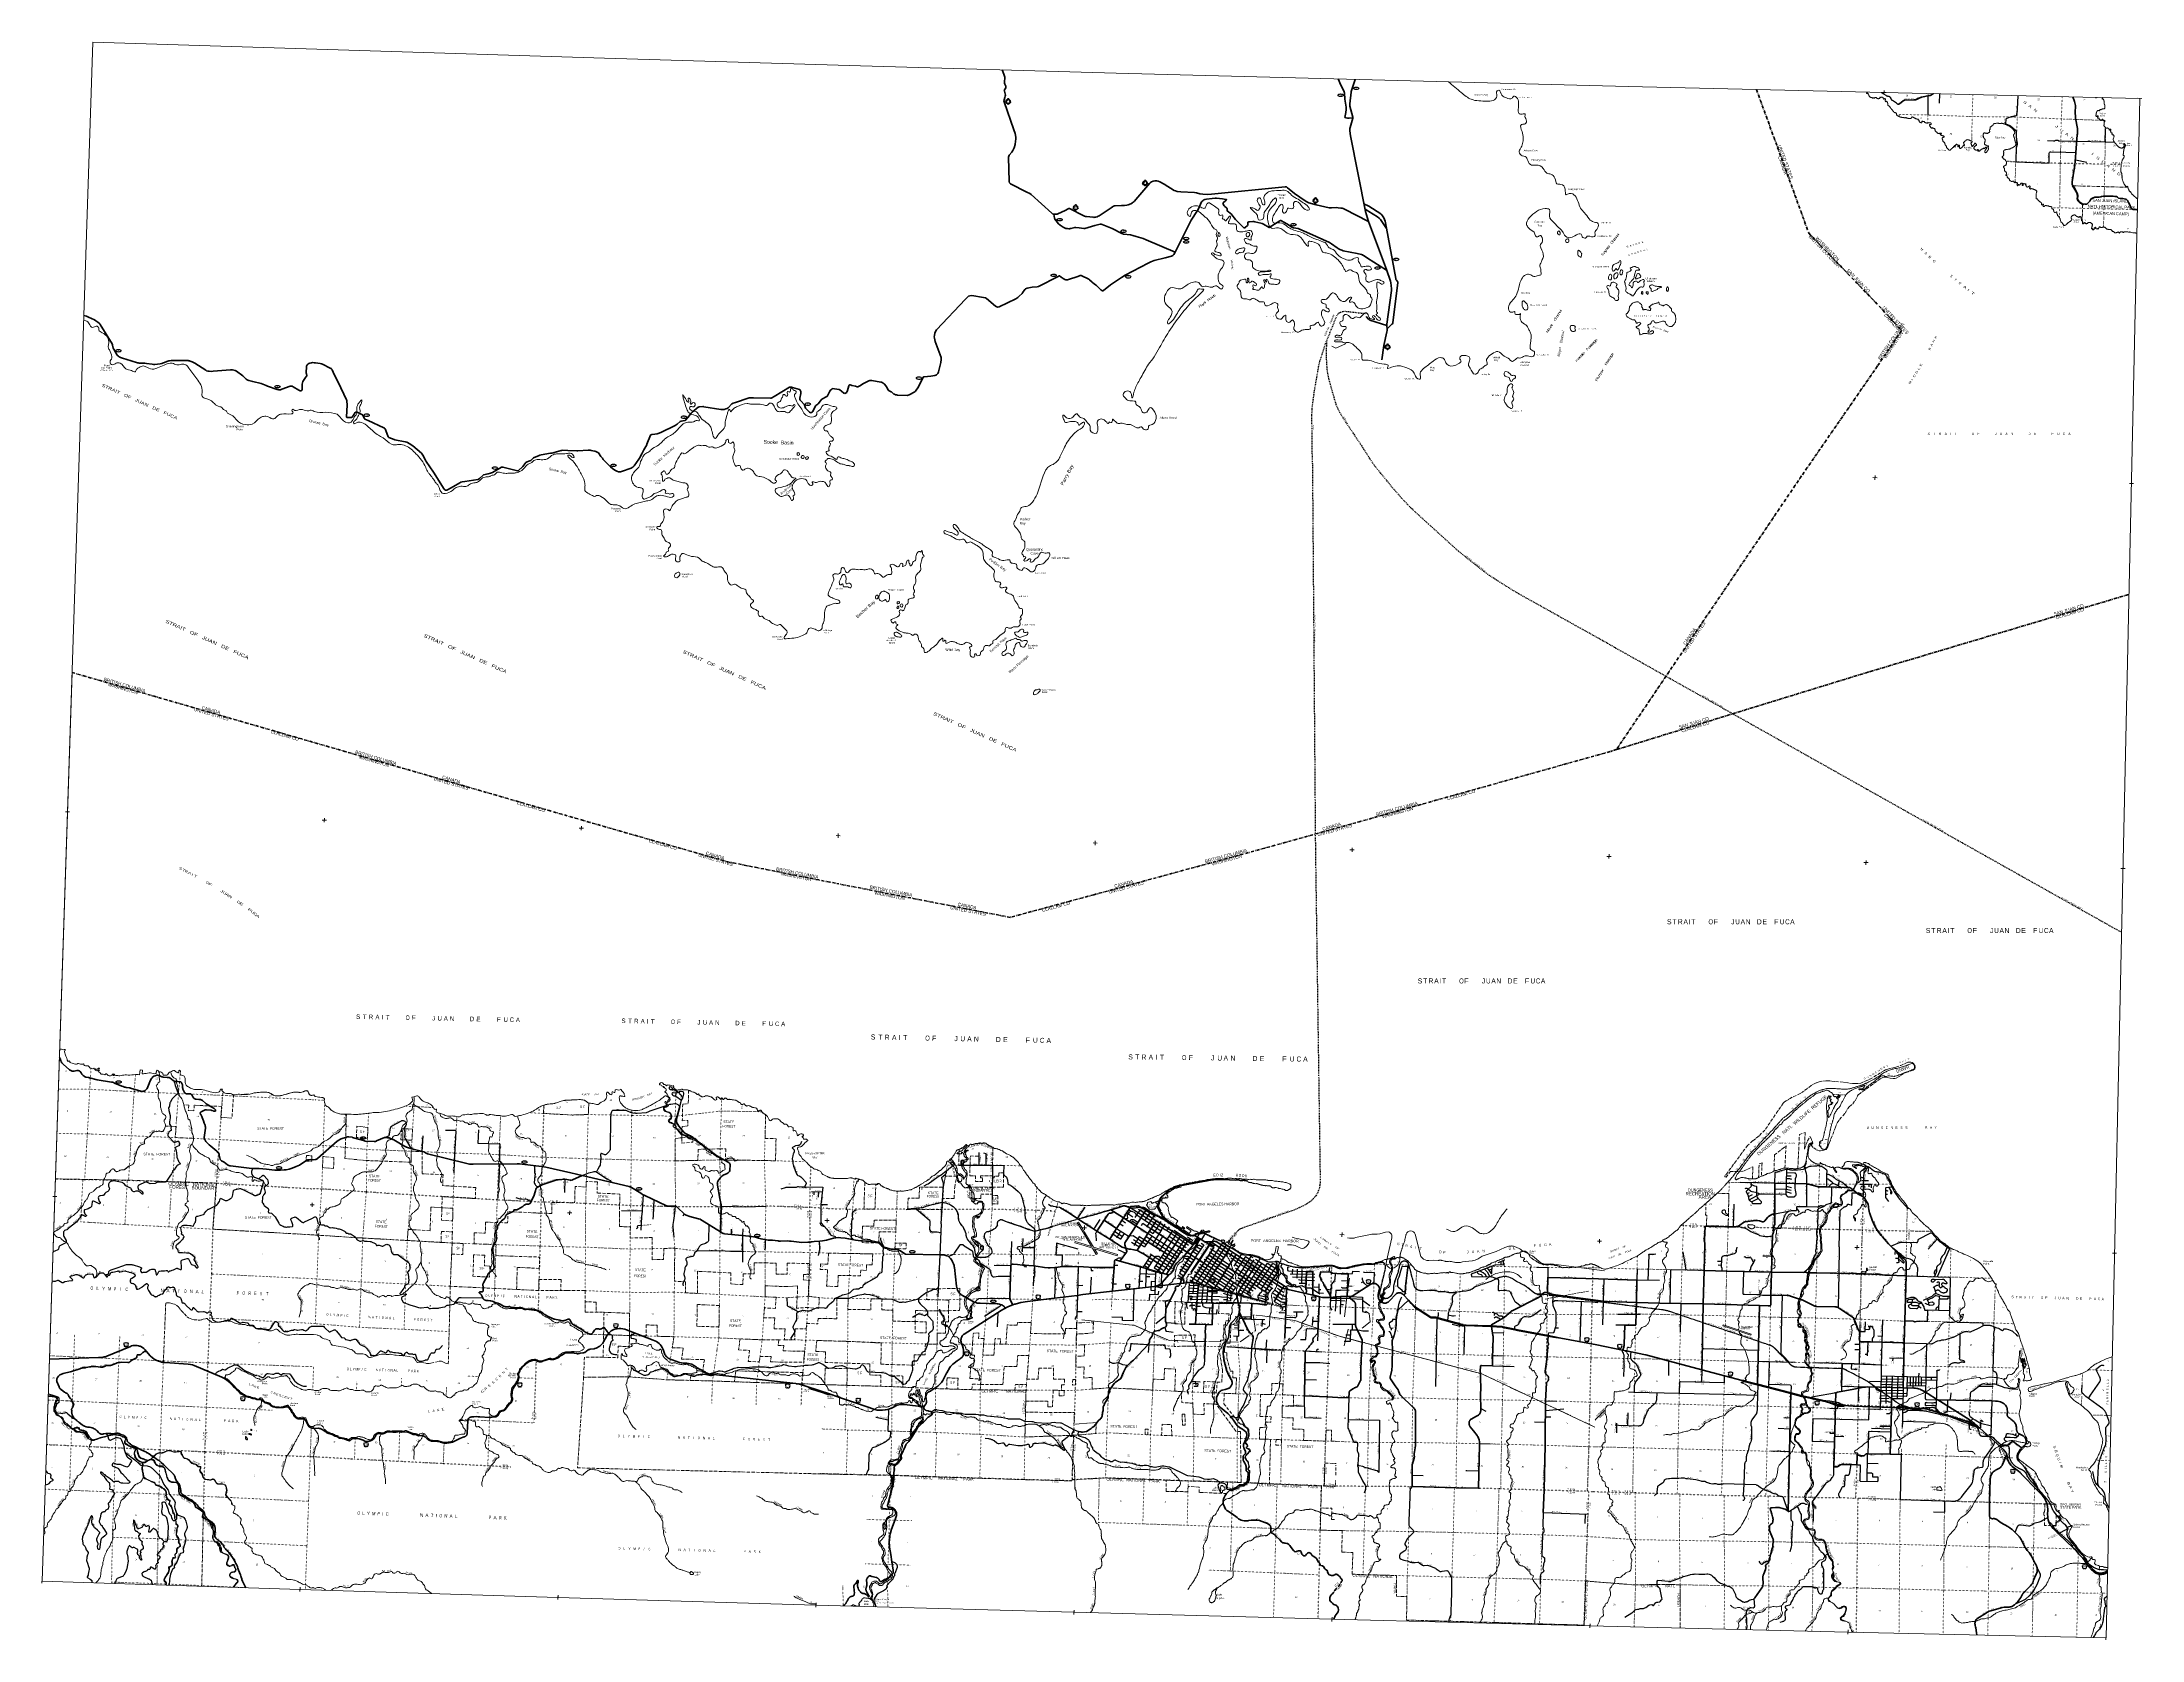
# Model space of a CAD drawing. Header units: feet. Extents: x -739708 to -488887, y 188754 to 379550.
import ezdxf
from ezdxf.enums import TextEntityAlignment as Align

# ---------------------------------------------------------------- set-up
doc = ezdxf.new("R2010")
doc.units = ezdxf.units.FT
doc.header["$LTSCALE"] = 73
doc.header["$PDMODE"] = 32
doc.header["$PDSIZE"] = 36.5
for name, pattern in [('DASH_DOUBLE_DOT', [9.2, 5, -1.2, 0.3, -1.2, 0.3, -1.2]), ('DOT_DASHED', [7.7, 5, -1.2, 0.3, -1.2]), ('DOTTED', [1.5, 0.3, -1.2]), ('LONG_DASH_SHORT_DASH', [9.9, 6, -1.2, 1.5, -1.2]), ('LONG_DASHED', [7.5, 6, -1.5]), ('SHORT_DASHED', [2.7, 1.5, -1.2])]:
    doc.linetypes.add(name, pattern=pattern)
for name, color, linetype, lineweight in [('10', 7, 'DASH_DOUBLE_DOT', 70), ('11', 7, 'LONG_DASH_SHORT_DASH', 60), ('15', 7, 'Continuous', 35), ('16', 7, 'Continuous', 25), ('17', 7, 'Continuous', 25), ('18', 7, 'Continuous', 70), ('20', 7, 'Continuous', 70), ('21', 7, 'Continuous', 25), ('23', 7, 'Continuous', 70), ('25', 7, 'Continuous', 25), ('26', 7, 'Continuous', 40), ('29', 7, 'Continuous', 25), ('31', 7, 'Continuous', 13), ('33', 7, 'SHORT_DASHED', 25), ('34', 7, 'Continuous', 13), ('36', 7, 'Continuous', 13), ('39', 7, 'Continuous', 13), ('4', 7, 'Continuous', 13), ('42', 7, 'Continuous', 25), ('44', 7, 'DOT_DASHED', 13), ('45', 7, 'Continuous', 25), ('46', 7, 'Continuous', 13), ('53', 7, 'DOTTED', 40), ('54', 7, 'DOTTED', 40), ('57', 7, 'Continuous', 13), ('59', 7, 'Continuous', 13), ('6', 7, 'DOTTED', 25), ('61', 7, 'Continuous', 13), ('63', 7, 'Continuous', 25), ('7', 7, 'DOTTED', 13)]:
    doc.layers.add(name, color=color, linetype=linetype, lineweight=lineweight)
for name, color, linetype in [('12', 7, 'Continuous'), ('27', 7, 'Continuous'), ('30', 7, 'Continuous'), ('41', 7, 'Continuous'), ('55', 7, 'Continuous')]:
    doc.layers.add(name, color=color, linetype=linetype)

msp = doc.modelspace()

# ---------------------------------------------------------------- hatches: boundary and pattern name
at = {"layer": '57'}
msp.add_hatch(color=256, dxfattribs=at).paths.add_polyline_path([(-659825.31, 220544.02), (-659594.44, 220515.66), (-659604.3, 220434.07), (-659835.38, 220462.01)])

# ---------------------------------------------------------------- linework, layer by layer
at = {"layer": '10'}
for p, q in [((-529549.7, 327742.28), (-551674.04, 295060.37)), ((-583151.93, 286236.17), (-552232.68, 294883.38)), ((-675267.92, 286666.71), (-671496.44, 285575.43)), ((-593428.07, 283362.23), (-583151.93, 286236.17)), ((-614097.24, 277732.42), (-593428.07, 283362.23)), ((-614097.24, 277732.42), (-617010.79, 276946.1))]:
    msp.add_line(p, q, dxfattribs=at)
for points in [[(-534936.22, 373877.7), (-528683.97, 356723.65), (-520285.51, 348021.19)], [(-520285.51, 348021.19), (-517612.5, 345107.12), (-520463.65, 340884.07)], [(-736117.21, 304273.44), (-705703.25, 295473.17), (-675267.92, 286666.71)], [(-551674.04, 295060.37), (-552232.68, 294883.38), (-552335.27, 294850.88)], [(-671496.46, 285575.44), (-657823, 281670.65), (-644779.77, 279075.85)], [(-617010.79, 276946.1), (-624086.24, 275036.57), (-644779.77, 279075.85)]]:
    msp.add_lwpolyline(points, dxfattribs=at)
at = {"layer": '11', "linetype": 'DASH_DOUBLE_DOT', "lineweight": 70}
msp.add_line((-520463.65, 340884.07), (-529549.7, 327742.28), dxfattribs=at)
at = {"layer": '11'}
for points in [[(-490440.51, 313597.36), (-490465.6, 313589.88), (-521319.11, 304394.88), (-521374.29, 304378.43)], [(-551674.04, 295060.37), (-551649.04, 295068.07), (-521318.87, 304405.06), (-521263.94, 304421.97)]]:
    msp.add_lwpolyline(points, dxfattribs=at)
at = {"layer": '15'}
for points in [[(-624318.15, 372140.1), (-624355, 372138.24), (-624346.14, 372220.75), (-624471.44, 372234.09), (-624578.36, 372338.81), (-624606.37, 372419.46), (-624502.73, 372400.71), (-624555.07, 372580.29), (-624457.25, 372570.93), (-624429.41, 372671.2), (-624401.94, 372667.23), (-624296.3, 372801.72), (-624199.77, 372660.54), (-624172.1, 372662.7), (-624150.92, 372560.81), (-624052.72, 372563.7), (-624116.77, 372387.95), (-624012.13, 372399.83), (-624045.38, 372321.21), (-624159, 372223.77), (-624284.88, 372218.73), (-624281.49, 372135.82)], [(-607974.61, 362399.42), (-608011.46, 362397.56), (-608002.6, 362480.07), (-608127.9, 362493.41), (-608234.82, 362598.13), (-608262.83, 362678.78), (-608159.19, 362660.03), (-608211.53, 362839.61), (-608113.71, 362830.25), (-608085.87, 362930.52), (-608058.4, 362926.55), (-607952.76, 363061.04), (-607856.23, 362919.86), (-607828.56, 362922.02), (-607807.38, 362820.13), (-607709.18, 362823.02), (-607773.23, 362647.27), (-607668.59, 362659.15), (-607701.84, 362580.53), (-607815.46, 362483.09), (-607941.34, 362478.05), (-607937.95, 362395.14)], [(-616256.81, 359485.5), (-616293.66, 359483.64), (-616284.8, 359566.15), (-616410.1, 359579.49), (-616517.02, 359684.21), (-616545.03, 359764.86), (-616441.39, 359746.11), (-616493.73, 359925.69), (-616395.91, 359916.33), (-616368.07, 360016.6), (-616340.6, 360012.63), (-616234.96, 360147.12), (-616138.43, 360005.94), (-616110.76, 360008.1), (-616089.58, 359906.21), (-615991.38, 359909.1), (-616055.43, 359733.35), (-615950.79, 359745.23), (-615984.04, 359666.61), (-616097.66, 359569.17), (-616223.54, 359564.13), (-616220.15, 359481.22)], [(-587611.79, 360309.49), (-587648.64, 360307.63), (-587639.78, 360390.14), (-587765.08, 360403.48), (-587872, 360508.2), (-587900.01, 360588.85), (-587796.37, 360570.1), (-587848.71, 360749.68), (-587750.89, 360740.32), (-587723.05, 360840.59), (-587695.58, 360836.62), (-587589.94, 360971.11), (-587493.41, 360829.93), (-587465.74, 360832.09), (-587444.56, 360730.2), (-587346.36, 360733.09), (-587410.41, 360557.34), (-587305.77, 360569.22), (-587339.02, 360490.6), (-587452.64, 360393.16), (-587578.52, 360388.12), (-587575.13, 360305.21)], [(-579006.19, 342844.96), (-579043.04, 342843.1), (-579034.18, 342925.61), (-579159.48, 342938.95), (-579266.4, 343043.67), (-579294.41, 343124.32), (-579190.77, 343105.57), (-579243.11, 343285.15), (-579145.29, 343275.79), (-579117.45, 343376.06), (-579089.98, 343372.09), (-578984.34, 343506.58), (-578887.81, 343365.4), (-578860.14, 343367.56), (-578838.96, 343265.67), (-578740.76, 343268.56), (-578804.81, 343092.81), (-578700.17, 343104.69), (-578733.42, 343026.07), (-578847.04, 342928.63), (-578972.92, 342923.59), (-578969.53, 342840.68)]]:
    msp.add_lwpolyline(points, close=True, dxfattribs=at)
at = {"layer": '15', "lineweight": 13}
msp.add_lwpolyline([(-579006.19, 342844.96), (-579043.04, 342843.1), (-579034.18, 342925.61), (-579159.48, 342938.95), (-579266.4, 343043.67), (-579294.41, 343124.32), (-579190.77, 343105.57), (-579243.11, 343285.15), (-579145.29, 343275.79), (-579117.45, 343376.06), (-579089.98, 343372.09), (-578984.34, 343506.58), (-578887.81, 343365.4), (-578860.14, 343367.56), (-578838.96, 343265.67), (-578740.76, 343268.56), (-578804.81, 343092.81), (-578700.17, 343104.69), (-578733.42, 343026.07), (-578847.04, 342928.63), (-578972.92, 342923.59), (-578969.53, 342840.68)], close=True, dxfattribs=at)
at = {"layer": '16'}
for p, q in [((-610267.67, 231183.77), (-610216.36, 231242.53)), ((-610024.6, 231248.5), (-610024.88, 231248.3)), ((-609832.51, 231242.62), (-609781.12, 231183.77)), ((-600098.63, 231842.61), (-600047.32, 231901.37)), ((-599855.56, 231907.34), (-599855.84, 231907.14)), ((-599663.47, 231901.46), (-599612.08, 231842.61)), ((-581509.41, 231719.7), (-581458.1, 231778.46)), ((-581266.34, 231784.43), (-581266.62, 231784.23)), ((-581074.25, 231778.55), (-581022.86, 231719.7)), ((-620955.82, 229897.04), (-620904.51, 229955.8)), ((-620712.75, 229961.77), (-620713.03, 229961.57)), ((-620520.66, 229955.89), (-620469.27, 229897.04)), ((-588054.67, 229681.48), (-588003.36, 229740.24)), ((-587811.6, 229746.21), (-587811.88, 229746.01)), ((-587619.51, 229740.33), (-587568.12, 229681.48)), ((-671408.55, 226471.02), (-671357.24, 226529.78)), ((-671165.48, 226535.75), (-671165.76, 226535.55)), ((-670973.39, 226529.87), (-670922, 226471.02)), ((-729910.89, 224197.91), (-729859.58, 224256.67)), ((-729667.82, 224262.64), (-729668.1, 224262.44)), ((-729475.73, 224256.76), (-729424.34, 224197.91)), ((-555428.67, 224790.19), (-555377.36, 224848.95)), ((-555185.6, 224854.92), (-555185.88, 224854.72)), ((-554993.51, 224849.04), (-554942.12, 224790.19)), ((-551509.21, 224006.11), (-551457.9, 224064.87)), ((-551266.14, 224070.84), (-551266.42, 224070.64)), ((-551074.05, 224064.96), (-551022.66, 224006.11)), ((-629497, 223114.72), (-629445.69, 223173.48)), ((-629253.93, 223179.45), (-629254.21, 223179.25)), ((-629061.84, 223173.57), (-629010.45, 223114.72)), ((-538271.89, 220697.59), (-538220.58, 220756.35)), ((-538028.82, 220762.32), (-538029.1, 220762.12)), ((-537836.73, 220756.44), (-537785.34, 220697.59)), ((-682878.02, 219409.63), (-682826.71, 219468.39)), ((-682634.95, 219474.36), (-682635.23, 219474.16)), ((-682442.86, 219468.48), (-682391.47, 219409.63)), ((-650887.17, 219268.2), (-650835.86, 219326.96)), ((-650644.1, 219332.93), (-650644.38, 219332.73)), ((-650452.01, 219327.05), (-650400.62, 219268.2)), ((-715953.18, 217752.8), (-715901.87, 217811.56)), ((-715710.11, 217817.53), (-715710.39, 217817.33)), ((-715518.02, 217811.65), (-715466.63, 217752.8)), ((-642451.86, 217554.55), (-642400.55, 217613.31)), ((-642208.79, 217619.28), (-642209.07, 217619.08)), ((-642016.7, 217613.4), (-641965.31, 217554.55)), ((-527939.77, 217232.95), (-527888.46, 217291.71)), ((-527696.7, 217297.68), (-527696.98, 217297.48)), ((-527504.61, 217291.8), (-527453.22, 217232.95)), ((-515988.8, 217035.66), (-515937.49, 217094.42)), ((-515745.73, 217100.39), (-515746.01, 217100.19)), ((-515553.64, 217094.51), (-515502.25, 217035.66)), ((-701243.04, 212260.46), (-701191.73, 212319.22)), ((-700999.97, 212325.19), (-701000.25, 212324.99)), ((-700807.88, 212319.31), (-700756.49, 212260.46)), ((-504557.27, 209075.17), (-504505.96, 209133.93)), ((-504314.2, 209139.9), (-504314.48, 209139.7)), ((-504122.11, 209134.02), (-504070.72, 209075.17)), ((-496000.74, 197698.5), (-495949.43, 197757.26)), ((-495757.67, 197763.23), (-495757.95, 197763.03)), ((-495565.58, 197757.35), (-495514.19, 197698.5))]:
    msp.add_line(p, q, dxfattribs=at)
for centre, radius, start, end in [((-610121.46, 230918.24), 151.42, 159.09177, 283.81923), ((-610460.65, 231073.14), 222.05, 332.97043, 29.75871), ((-610125.28, 231400.19), 182.07, 239.97227, 303.45418), ((-609923.5, 231399.69), 181.52, 236.33975, 300.08743), ((-609923.51, 231400.19), 182.07, 236.54582, 236.59441), ((-609927.34, 230918.24), 151.42, 256.18077, 20.90823), ((-609588.15, 231073.14), 222.05, 150.24129, 207.02957), ((-599952.42, 231577.08), 151.42, 159.09177, 283.81923), ((-600291.61, 231731.98), 222.05, 332.97043, 29.75871), ((-599956.24, 232059.03), 182.07, 239.97227, 303.45418), ((-599754.46, 232058.53), 181.52, 236.33975, 300.08743), ((-599754.47, 232059.03), 182.07, 236.54582, 236.59441), ((-599758.3, 231577.08), 151.42, 256.18077, 20.90823), ((-599419.11, 231731.98), 222.05, 150.24129, 207.02957), ((-581363.2, 231454.17), 151.42, 159.09177, 283.81923), ((-581702.39, 231609.07), 222.05, 332.97043, 29.75871), ((-581367.02, 231936.12), 182.07, 239.97227, 303.45418), ((-581165.24, 231935.62), 181.52, 236.33975, 300.08743), ((-581165.25, 231936.12), 182.07, 236.54582, 236.59441), ((-581169.08, 231454.17), 151.42, 256.18077, 20.90823), ((-580829.89, 231609.07), 222.05, 150.24129, 207.02957), ((-620809.61, 229631.51), 151.42, 159.09177, 283.81923), ((-621148.8, 229786.41), 222.05, 332.97043, 29.75871), ((-620813.43, 230113.46), 182.07, 239.97227, 303.45418), ((-620611.65, 230112.96), 181.52, 236.33975, 300.08743), ((-620611.66, 230113.46), 182.07, 236.54582, 236.59441), ((-620615.49, 229631.51), 151.42, 256.18077, 20.90823), ((-620276.3, 229786.41), 222.05, 150.24129, 207.02957), ((-587908.46, 229415.95), 151.42, 159.09177, 283.81923), ((-588247.65, 229570.85), 222.05, 332.97043, 29.75871), ((-587912.28, 229897.9), 182.07, 239.97227, 303.45418), ((-587710.5, 229897.4), 181.52, 236.33975, 300.08743), ((-587710.51, 229897.9), 182.07, 236.54582, 236.59441), ((-587714.34, 229415.95), 151.42, 256.18077, 20.90823), ((-587375.15, 229570.85), 222.05, 150.24129, 207.02957), ((-671262.34, 226205.49), 151.42, 159.09177, 283.81923), ((-671601.53, 226360.39), 222.05, 332.97043, 29.75871), ((-671266.16, 226687.44), 182.07, 239.97227, 303.45418), ((-671064.38, 226686.94), 181.52, 236.33975, 300.08743), ((-671064.39, 226687.44), 182.07, 236.54582, 236.59441), ((-671068.22, 226205.49), 151.42, 256.18077, 20.90823), ((-670729.03, 226360.39), 222.05, 150.24129, 207.02957), ((-729764.68, 223932.38), 151.42, 159.09177, 283.81923), ((-730103.87, 224087.28), 222.05, 332.97043, 29.75871), ((-729768.5, 224414.33), 182.07, 239.97227, 303.45418), ((-729566.72, 224413.83), 181.52, 236.33975, 300.08743), ((-729566.73, 224414.33), 182.07, 236.54582, 236.59441), ((-729570.56, 223932.38), 151.42, 256.18077, 20.90823), ((-729231.37, 224087.28), 222.05, 150.24129, 207.02957), ((-555282.46, 224524.66), 151.42, 159.09177, 283.81923), ((-555621.65, 224679.56), 222.05, 332.97043, 29.75871), ((-555286.28, 225006.61), 182.07, 239.97227, 303.45418), ((-555084.5, 225006.11), 181.52, 236.33975, 300.08743), ((-555084.51, 225006.61), 182.07, 236.54582, 236.59441), ((-555088.34, 224524.66), 151.42, 256.18077, 20.90823), ((-554749.15, 224679.56), 222.05, 150.24129, 207.02957), ((-551363, 223740.58), 151.42, 159.09177, 283.81923), ((-551702.19, 223895.48), 222.05, 332.97043, 29.75871), ((-551366.82, 224222.53), 182.07, 239.97227, 303.45418), ((-551165.04, 224222.03), 181.52, 236.33975, 300.08743), ((-551165.05, 224222.53), 182.07, 236.54582, 236.59441), ((-551168.88, 223740.58), 151.42, 256.18077, 20.90823), ((-550829.69, 223895.48), 222.05, 150.24129, 207.02957), ((-629350.79, 222849.19), 151.42, 159.09177, 283.81923), ((-629689.98, 223004.09), 222.05, 332.97043, 29.75871), ((-629354.61, 223331.14), 182.07, 239.97227, 303.45418), ((-629152.83, 223330.64), 181.52, 236.33975, 300.08743), ((-629152.84, 223331.14), 182.07, 236.54582, 236.59441), ((-629156.67, 222849.19), 151.42, 256.18077, 20.90823), ((-628817.48, 223004.09), 222.05, 150.24129, 207.02957), ((-538129.5, 220914.01), 182.07, 239.97227, 303.45418), ((-537927.72, 220913.51), 181.52, 236.33975, 300.08743), ((-537927.73, 220914.01), 182.07, 236.54582, 236.59441), ((-682731.81, 219144.1), 151.42, 159.09177, 283.81923), ((-683071, 219299), 222.05, 332.97043, 29.75871), ((-682735.63, 219626.05), 182.07, 239.97227, 303.45418), ((-682533.85, 219625.55), 181.52, 236.33975, 300.08743), ((-682533.86, 219626.05), 182.07, 236.54582, 236.59441), ((-682537.69, 219144.1), 151.42, 256.18077, 20.90823), ((-682198.5, 219299), 222.05, 150.24129, 207.02957), ((-650740.96, 219002.67), 151.42, 159.09177, 283.81923), ((-651080.15, 219157.57), 222.05, 332.97043, 29.75871), ((-650744.78, 219484.62), 182.07, 239.97227, 303.45418), ((-650543, 219484.12), 181.52, 236.33975, 300.08743), ((-650543.01, 219484.62), 182.07, 236.54582, 236.59441), ((-650546.84, 219002.67), 151.42, 256.18077, 20.90823), ((-650207.65, 219157.57), 222.05, 150.24129, 207.02957), ((-538125.68, 220432.06), 151.42, 159.09177, 283.81923), ((-538464.87, 220586.96), 222.05, 332.97043, 29.75871), ((-537931.56, 220432.06), 151.42, 256.18077, 20.90823), ((-537592.37, 220586.96), 222.05, 150.24129, 207.02957), ((-715806.97, 217487.27), 151.42, 159.09177, 283.81923), ((-716146.16, 217642.17), 222.05, 332.97043, 29.75871), ((-715810.79, 217969.22), 182.07, 239.97227, 303.45418), ((-715609.01, 217968.72), 181.52, 236.33975, 300.08743), ((-715609.02, 217969.22), 182.07, 236.54582, 236.59441), ((-715612.85, 217487.27), 151.42, 256.18077, 20.90823), ((-715273.66, 217642.17), 222.05, 150.24129, 207.02957), ((-642305.65, 217289.02), 151.42, 159.09177, 283.81923), ((-642644.84, 217443.92), 222.05, 332.97043, 29.75871), ((-642309.47, 217770.97), 182.07, 239.97227, 303.45418), ((-642107.69, 217770.47), 181.52, 236.33975, 300.08743), ((-642107.7, 217770.97), 182.07, 236.54582, 236.59441), ((-642111.53, 217289.02), 151.42, 256.18077, 20.90823), ((-641772.34, 217443.92), 222.05, 150.24129, 207.02957), ((-527793.55, 216967.42), 151.42, 159.09177, 283.81923), ((-528132.74, 217122.32), 222.05, 332.97043, 29.75871), ((-527797.38, 217449.38), 182.07, 239.97227, 303.45418), ((-527595.6, 217448.88), 181.52, 236.33975, 300.08743), ((-527595.61, 217449.38), 182.07, 236.54582, 236.59441), ((-527599.44, 216967.42), 151.42, 256.18077, 20.90823), ((-527260.24, 217122.32), 222.05, 150.24129, 207.02957), ((-515842.59, 216770.13), 151.42, 159.09177, 283.81923), ((-516181.78, 216925.03), 222.05, 332.97043, 29.75871), ((-515846.42, 217252.09), 182.07, 239.97227, 303.45418), ((-515644.64, 217251.58), 181.52, 236.33975, 300.08743), ((-515644.64, 217252.09), 182.07, 236.54582, 236.59441), ((-515648.47, 216770.13), 151.42, 256.18077, 20.90823), ((-515309.28, 216925.03), 222.05, 150.24129, 207.02957), ((-701096.83, 211994.93), 151.42, 159.09177, 283.81923), ((-701436.02, 212149.83), 222.05, 332.97043, 29.75871), ((-701100.65, 212476.88), 182.07, 239.97227, 303.45418), ((-700898.87, 212476.38), 181.52, 236.33975, 300.08743), ((-700898.88, 212476.88), 182.07, 236.54582, 236.59441), ((-700902.71, 211994.93), 151.42, 256.18077, 20.90823), ((-700563.52, 212149.83), 222.05, 150.24129, 207.02957), ((-504411.06, 208809.64), 151.42, 159.09177, 283.81923), ((-504750.25, 208964.54), 222.05, 332.97043, 29.75871), ((-504414.88, 209291.59), 182.07, 239.97227, 303.45418), ((-504213.1, 209291.09), 181.52, 236.33975, 300.08743), ((-504213.11, 209291.59), 182.07, 236.54582, 236.59441), ((-504216.94, 208809.64), 151.42, 256.18077, 20.90823), ((-503877.75, 208964.54), 222.05, 150.24129, 207.02957), ((-495854.53, 197432.97), 151.42, 159.09177, 283.81923), ((-496193.72, 197587.87), 222.05, 332.97043, 29.75871), ((-495858.35, 197914.92), 182.07, 239.97227, 303.45418), ((-495656.57, 197914.42), 181.52, 236.33975, 300.08743), ((-495656.58, 197914.92), 182.07, 236.54582, 236.59441), ((-495660.41, 197432.97), 151.42, 256.18077, 20.90823), ((-495321.22, 197587.87), 222.05, 150.24129, 207.02957)]:
    msp.add_arc(centre, radius, start, end, dxfattribs=at)
for centre, major_axis, start_param, end_param in [((-610066.12, 230719.42), (-19.56, 51.67), 4.958777693, 6.283185307), ((-609982.67, 230719.42), (19.56, 51.67), 0, 1.326375425), ((-599897.08, 231378.26), (-19.56, 51.67), 4.958777693, 6.283185307), ((-599813.63, 231378.26), (19.56, 51.67), 0, 1.326375425), ((-581307.86, 231255.35), (-19.56, 51.67), 4.958777693, 6.283185307), ((-581224.41, 231255.35), (19.56, 51.67), 0, 1.326375425), ((-620754.27, 229432.69), (-19.56, 51.67), 4.958777693, 6.283185307), ((-620670.82, 229432.69), (19.56, 51.67), 0, 1.326375425), ((-587853.12, 229217.13), (-19.56, 51.67), 4.958777693, 6.283185307), ((-587769.67, 229217.13), (19.56, 51.67), 0, 1.326375425), ((-671207, 226006.67), (-19.56, 51.67), 4.958777693, 6.283185307), ((-671123.55, 226006.67), (19.56, 51.67), 0, 1.326375425), ((-729709.34, 223733.56), (-19.56, 51.67), 4.958777693, 6.283185307), ((-729625.89, 223733.56), (19.56, 51.67), 0, 1.326375425), ((-555227.12, 224325.84), (-19.56, 51.67), 4.958777693, 6.283185307), ((-555143.67, 224325.84), (19.56, 51.67), 0, 1.326375425), ((-551307.66, 223541.76), (-19.56, 51.67), 4.958777693, 6.283185307), ((-551224.21, 223541.76), (19.56, 51.67), 0, 1.326375425), ((-629295.45, 222650.37), (-19.56, 51.67), 4.958777693, 6.283185307), ((-629212, 222650.37), (19.56, 51.67), 0, 1.326375425), ((-682676.47, 218945.28), (-19.56, 51.67), 4.958777693, 6.283185307), ((-682593.02, 218945.28), (19.56, 51.67), 0, 1.326375425), ((-650685.62, 218803.85), (-19.56, 51.67), 4.958777693, 6.283185307), ((-650602.17, 218803.85), (19.56, 51.67), 0, 1.326375425), ((-538070.34, 220233.24), (-19.56, 51.67), 4.958777693, 6.283185307), ((-537986.89, 220233.24), (19.56, 51.67), 0, 1.326375425), ((-715751.63, 217288.45), (-19.56, 51.67), 4.958777693, 6.283185307), ((-715668.18, 217288.45), (19.56, 51.67), 0, 1.326375425), ((-642250.31, 217090.2), (-19.56, 51.67), 4.958777693, 6.283185307), ((-642166.86, 217090.2), (19.56, 51.67), 0, 1.326375425), ((-527738.22, 216768.6), (-19.56, 51.67), 4.958777693, 6.283185307), ((-527654.77, 216768.6), (19.56, 51.67), 0, 1.326375425), ((-515787.25, 216571.31), (-19.56, 51.67), 4.958777693, 6.283185307), ((-515703.81, 216571.31), (19.56, 51.67), 0, 1.326375425), ((-701041.49, 211796.11), (-19.56, 51.67), 4.958777693, 6.283185307), ((-700958.04, 211796.11), (19.56, 51.67), 0, 1.326375425), ((-504355.72, 208610.82), (-19.56, 51.67), 4.958777693, 6.283185307), ((-504272.27, 208610.82), (19.56, 51.67), 0, 1.326375425), ((-495799.19, 197234.15), (-19.56, 51.67), 4.958777693, 6.283185307), ((-495715.74, 197234.15), (19.56, 51.67), 0, 1.326375425)]:
    msp.add_ellipse(centre, major_axis=major_axis, ratio=0.929097, start_param=start_param, end_param=end_param, dxfattribs=at)
at = {"layer": '17'}
for centre, major_axis in [((-582741.31, 374018.33), (309.24, -1)), ((-584597.59, 373196.51), (309.24, -1)), ((-618153.4, 358334.45), (309.24, -1)), ((-610533.74, 356962.64), (309.24, -1)), ((-603040.71, 356085.79), (309.24, -1)), ((-590234.45, 357735.02), (309.24, -1)), ((-603045.18, 355676.9), (309.24, -1)), ((-577967.53, 353594.28), (309.24, -1)), ((-618873.88, 351690.12), (309.24, -1)), ((-609975.09, 351515.19), (309.24, -1)), ((-580198.33, 352560.16), (309.24, -1)), ((-730584.01, 342687.7), (309.24, -1)), ((-634969.02, 339417.55), (309.24, -1)), ((-711585.35, 338402), (309.24, -1)), ((-648244.01, 336311.96), (309.24, -1)), ((-700927.7, 334994.24), (309.24, -1)), ((-663026.76, 334754.67), (309.24, -1)), ((-685609.66, 328679.11), (309.24, -1)), ((-671457.51, 329002.11), (309.24, -1)), ((-730551.25, 255379.78), (309.24, -1)), ((-701358.74, 248685.66), (309.24, -1)), ((-682074.42, 245817.47), (309.24, -1)), ((-711392.94, 245125.5), (309.24, -1)), ((-668384.66, 242618.92), (309.24, -1)), ((-654263.66, 237046.53), (-309.24, 1)), ((-635763.08, 235107.96), (311.6, 1.27)), ((-603014.84, 234430.81), (-309.24, 1)), ((-626085.95, 229193.47), (311.58, 1.24))]:
    msp.add_ellipse(centre, major_axis=major_axis, ratio=0.500121, dxfattribs=at)
at = {"layer": '18'}
for points in [[(-611832.56, 359886.23), (-612025.19, 359751.22), (-613437.77, 358809.83), (-613542.83, 358739.78), (-613681.63, 358676.34), (-613842.67, 358634.91), (-613953.1, 358621.1), (-614072.73, 358616.49), (-614160.23, 358619.51), (-614937.76, 358706.26), (-615075.8, 358733.88), (-615184.56, 358770.19), (-615342.67, 358825.95), (-616897.88, 359638.44), (-616994.5, 359670.66), (-617068.91, 359666.18), (-617150.95, 359633.84), (-617512.23, 359415.34), (-618370.27, 359030.8), (-618476.1, 358998.58), (-618574.21, 358985.26), (-618710.76, 358987.07), (-618867.2, 359003.18), (-618996.03, 359046.91), (-619110.46, 359115.96), (-621549.71, 361334.78), (-621713.66, 361453.6), (-622072.22, 361622.25), (-624038.78, 362612.91), (-624135.6, 362729.59), (-624175.78, 362902.77), (-624273.64, 365813.83), (-624184.67, 366038.87), (-623865.11, 366410.65), (-623739.89, 366610.21), (-623593.18, 366918.43), (-623482.23, 367309.91), (-623416.33, 367706.65), (-623390.2, 367954.38), (-623405.91, 368195.33), (-623482.23, 368631.07), (-623614.68, 369068.54), (-624797.98, 372426.31), (-624816.58, 372523.2), (-624807.38, 372631.38), (-624694.96, 372912.8), (-624650.94, 373080.21), (-624646.22, 373223.55), (-624754.72, 373664.47), (-624770.57, 373766.11), (-624742.96, 373846.66), (-624591.12, 374092.94), (-624583.63, 374183.07), (-624591.12, 374281.68), (-624694.83, 374497.61), (-624747.56, 374633.84), (-624761.36, 374725.91), (-624754.99, 374836.22), (-624704.45, 375231.23), (-624715.35, 375347.36), (-624837.67, 375698.02), (-625029.99, 376234.6)], [(-611832.56, 359886.23), (-611716.33, 359958.28), (-611619.77, 359988.55), (-611519.86, 359993.1), (-610761.71, 360020.04), (-610429.98, 360047.62), (-610134.81, 360083.96), (-609984.95, 360120.31), (-609653.75, 360232), (-609467.26, 360329.3), (-609362.81, 360411.07), (-609258.37, 360511.03), (-608827.72, 361007.5), (-607394.06, 362680.47), (-607264.8, 362809.92), (-607192.15, 362855.35), (-606983.25, 362937.13), (-606783.44, 362973.47), (-606633.58, 362978.02), (-606547.18, 362964.18), (-606383.82, 362928.04), (-606211.26, 362855.35), (-605672.71, 362569.57), (-604497.41, 361831.45), (-604340.31, 361764.97), (-604131.41, 361710.45), (-603705.27, 361666.88), (-602068.1, 361582.69), (-601833.59, 361537.8), (-601411.03, 361420.18), (-601043.43, 361383.33), (-600543.9, 361356.07), (-600010, 361365), (-591238, 362265.51), (-591071.07, 362246.55), (-590934.84, 362146.6), (-590742.48, 361978.35), (-590105.37, 361477.19), (-588847.21, 360568.33), (-588637.01, 360456.51), (-588409.96, 360365.65), (-587517.34, 360115.96), (-585975.42, 359770.53), (-585807.88, 359747.76), (-585680.73, 359747.76), (-585139.53, 359774.78), (-584895.11, 359770.48), (-584568.14, 359729.6), (-584404.66, 359702.33), (-584279.39, 359660.02), (-584132.19, 359602.38), (-581273.33, 358100.01)], [(-579685.15, 341584.45), (-579425.93, 343304.49), (-579066.39, 344964.21), (-579049.39, 345097.09), (-579049.39, 345182.39), (-579085.29, 345734.63), (-579075.14, 345859.66), (-578534.79, 349865.41), (-578537.8, 350098.58), (-578573.7, 350466.73), (-578623.07, 350807.95), (-578659.22, 350981.86), (-579142.36, 352398.22), (-581273.33, 358100.01)]]:
    msp.add_lwpolyline(points, dxfattribs=at)
at = {"layer": '20'}
for p, q in [((-599569.01, 232859.4), (-598960.25, 233788.69)), ((-598960.25, 233788.69), (-598151.39, 235023.42)), ((-598151.39, 235023.42), (-597945.24, 235338.11)), ((-597280.41, 234461.46), (-598147.9, 235021.16)), ((-593985.63, 232757.22), (-597945.24, 235338.11)), ((-595451.46, 233281.43), (-597280.41, 234461.46)), ((-595054.22, 233025.13), (-595451.46, 233281.43)), ((-611854.68, 230400.03), (-606834.12, 230970.43)), ((-606834.12, 230970.43), (-606678.21, 230988.14)), ((-601586.78, 231272.85), (-602147.78, 231430.47)), ((-594180.9, 232461.67), (-595054.22, 233025.13)), ((-592834.86, 231593.21), (-594180.9, 232461.67)), ((-592643.9, 231882.68), (-593985.63, 232757.22)), ((-591348.93, 231038.62), (-592643.9, 231882.68)), ((-615406.83, 229996.35), (-611854.68, 230400.03)), ((-576490.16, 229310.23), (-577083.62, 229947.48)), ((-553988.66, 223976.99), (-558303.02, 224804.79)), ((-550929.05, 223365.89), (-553988.66, 223976.99)), ((-536635.78, 219738.26), (-541452.89, 221012.44))]:
    msp.add_line(p, q, dxfattribs=at)
at = {"layer": '20', "lineweight": 35}
for p, q in [((-566612.13, 226247.51), (-566818.19, 226255.29)), ((-558303.02, 224804.79), (-559815.44, 225094.97)), ((-530831.91, 218250.72), (-534792.02, 219287.31)), ((-529082.09, 217735.09), (-525482.95, 216950.28)), ((-529071.31, 217809.28), (-527122.06, 217384.34)), ((-527122.06, 217384.35), (-526467.63, 217164.99)), ((-523371.4, 216681.69), (-518814.37, 216520.78)), ((-518814.37, 216520.75), (-517467.17, 216473.17))]:
    msp.add_line(p, q, dxfattribs=at)
at = {"layer": '20', "lineweight": 13}
msp.add_line((-634419.77, 216609.01), (-634419.66, 216610.15), dxfattribs=at)
at = {"layer": '20', "linetype": 'DOTTED', "lineweight": 35}
for p, q in [((-527122.06, 217384.35), (-525480.94, 217026.59)), ((-523368.76, 216756.65), (-518812.71, 216595.74)), ((-518812.71, 216595.74), (-517465.52, 216548.16)), ((-508229.25, 214022.37), (-508502.88, 214259.51))]:
    msp.add_line(p, q, dxfattribs=at)
at = {"layer": '20'}
for points in [[(-606678.21, 230988.14), (-605990.14, 231066.31), (-605888.02, 231077.89), (-605859.16, 231081.17), (-603832.14, 231311.38), (-603714.95, 231324.69), (-603683.82, 231328.23), (-603341.36, 231367.11)], [(-603341.36, 231367.11), (-602677.85, 231442.45), (-602656.71, 231444.85), (-602627.85, 231449.67), (-602532.43, 231465.61), (-602446.58, 231470.83)], [(-602147.78, 231430.47), (-602236.53, 231455.41), (-602271.78, 231465.31), (-602286.53, 231466.94), (-602292.63, 231467.62), (-602412.58, 231472.9), (-602446.58, 231470.83)], [(-601586.78, 231272.85), (-600974.25, 231100.74), (-600944.11, 231095.56), (-600909.7, 231093.18), (-600879.37, 231094.26)], [(-600879.37, 231094.26), (-600875.23, 231094.41), (-600841.07, 231099.24), (-600807.61, 231107.61), (-600775.21, 231119.43), (-600744.22, 231134.57), (-600714.98, 231152.87), (-600687.82, 231174.12), (-600663.02, 231198.1), (-600661.81, 231199.54), (-600636.83, 231229.37), (-600623.61, 231249.54), (-599569.01, 232859.4)], [(-591532.17, 230752.83), (-591662.33, 230835.04), (-592112.93, 231127.42), (-592834.86, 231593.21)], [(-590868.5, 230614.9), (-591067.59, 230855.24), (-591348.93, 231038.62)], [(-583657.67, 229755.26), (-583472.07, 229751.89), (-583438.44, 229754.04), (-583408.62, 229756.81), (-583371.59, 229763.81), (-583335.5, 229774.63), (-583300.74, 229789.17), (-583292.69, 229793.58), (-583267.56, 229807.34), (-583242.69, 229822.88), (-580978.81, 231237.75), (-580953.48, 231253.58), (-580928.81, 231267.79), (-580923.82, 231270.66), (-580900.21, 231281.14), (-580875.35, 231290.63), (-580850.21, 231298.39), (-580842.5, 231300.77), (-580771.73, 231316.77), (-580699.68, 231325.29), (-580627.14, 231326.23), (-580554.89, 231319.58), (-580483.73, 231305.41), (-580414.44, 231283.89), (-580347.79, 231255.24), (-580284.49, 231219.78), (-580225.25, 231177.9), (-580170.7, 231130.05), (-580121.46, 231076.77), (-580078.06, 231018.63), (-580040.97, 230956.27), (-580010.61, 230890.38), (-579987.3, 230821.67), (-579971.3, 230750.9), (-579969.17, 230711.37), (-579971.17, 230671.84), (-579971.57, 230668.99), (-579975.14, 230643.75), (-579979.9, 230618.99), (-580099.86, 229994.7), (-580112.41, 229904.74), (-580115.49, 229813.95), (-580109.07, 229723.34), (-580093.21, 229633.9), (-580068.08, 229546.61), (-580033.97, 229462.42), (-580004.96, 229405.41), (-579955.46, 229327.84), (-579898.13, 229255.87), (-579833.59, 229190.28), (-579774.77, 229141.86), (-579762.55, 229131.8), (-579719.51, 229103.36), (-579685.78, 229081.07), (-579670.01, 229071.75), (-579588.45, 229031.78), (-579503.15, 229000.54), (-579458.5, 228988.8), (-579433.42, 228982.21), (-579408.5, 228978.89), (-579370.38, 228973.82), (-579306.73, 228972.07), (-579243.25, 228976.97), (-579180.63, 228988.48), (-579119.55, 229006.48), (-579060.69, 229030.76), (-579051.22, 229035.36), (-578941.74, 229100.41), (-578839.66, 229176.55), (-578784.56, 229227.19), (-578753.9, 229255.37), (-578735.6, 229274.46), (-578059.99, 230002.3), (-578015.03, 230048.6), (-577965.49, 230089.95), (-577911.89, 230125.89), (-577854.82, 230156.04), (-577794.92, 230180.05), (-577732.84, 230197.67), (-577669.25, 230208.7), (-577604.87, 230213.03), (-577540.38, 230210.6), (-577476.49, 230201.45), (-577413.92, 230185.66), (-577353.34, 230163.43), (-577295.41, 230134.98), (-577240.77, 230100.63), (-577190.03, 230060.76), (-577143.73, 230015.81), (-577108.08, 229973.74), (-577083.62, 229947.48)], [(-634387.32, 216607.41), (-634225.28, 216812.6), (-634187.68, 216861.54), (-634151.41, 216919.93), (-634121.44, 216981.79), (-634098.11, 217046.45), (-634081.66, 217113.19), (-634072.28, 217181.28), (-634070.06, 217249.99), (-634075.04, 217318.54), (-634093.6, 217452.25), (-634115.42, 217637.71), (-634128.23, 217708.63), (-634133.55, 217780.49), (-634131.33, 217852.52), (-634121.59, 217923.92), (-634104.44, 217993.91), (-634080.08, 218061.72), (-634048.75, 218126.62), (-634010.82, 218187.88), (-633966.69, 218244.85), (-633953.44, 218259.06), (-633930.16, 218284.02), (-633905.12, 218305.09), (-633899.46, 218309.85), (-633866.27, 218332.29), (-633841.16, 218345.68), (-633816.27, 218357.61), (-633791.16, 218370.74), (-633584.53, 218478.8), (-633559.48, 218491.9), (-633534.53, 218506.63), (-633304.59, 218642.39), (-632721.49, 219048.66), (-632665.05, 219096.77), (-632464.68, 219291.87), (-632285.8, 219506.84), (-632130.37, 219739.34), (-632000.1, 219986.81), (-631666.49, 220619.46), (-631646.05, 220658.2), (-631638.97, 220669.46), (-631259.79, 221272.22), (-631180.13, 221392.62), (-631063.2, 221537.98), (-630931.72, 221670.32), (-630744.99, 221815.35), (-630418.55, 222076.22), (-630060.19, 222322.25), (-629967.21, 222389.07), (-629785.95, 222541.98), (-629782.12, 222546.68), (-629741.83, 222602.28), (-629707.58, 222661.78), (-629679.73, 222724.54), (-629658.59, 222789.86), (-629644.4, 222857.04), (-629637.31, 222925.33), (-629637.39, 222993.99), (-629644.65, 223062.26), (-629656.57, 223327.45), (-629697.81, 223607.05), (-629768.06, 223880.81), (-629866.53, 224145.72), (-629875.52, 224167.19), (-629909.7, 224266.1), (-629933.34, 224368.05), (-629946.2, 224471.9), (-629948.14, 224576.53), (-629939.12, 224680.79), (-629919.26, 224783.53), (-629887.96, 224873.35), (-629844.17, 224967.43), (-629790.78, 225056.41), (-629728.39, 225139.32), (-629657.67, 225215.26), (-629579.4, 225283.39), (-625133.98, 228089.35), (-624959.05, 228195.23), (-624266.26, 228554.32), (-623539.73, 228839.02), (-623487.92, 228853.29)], [(-623487.92, 228853.29), (-622787.42, 229046.23), (-622017.58, 229173.65), (-621375.55, 229243.55), (-618827.76, 229551.31), (-618757.85, 229559.75), (-616066.96, 229902.48), (-615406.83, 229996.35)], [(-591072.64, 230661.33), (-591077.98, 230662.55), (-591473.16, 230738.04), (-591523.32, 230747.24), (-591532.17, 230752.83)], [(-590868.49, 230614.89), (-591006.46, 230646.28), (-591072.64, 230661.33)], [(-588743.9, 230131.58), (-588745.01, 230131.85), (-590868.5, 230614.9)], [(-587132.46, 229719.24), (-587819.36, 229907.24), (-587912.16, 229929.76), (-588743.9, 230131.58)], [(-585807.65, 229656.25), (-585810.35, 229655.91), (-586203.74, 229634.65), (-586777.28, 229663.84), (-587120.62, 229716), (-587132.46, 229719.24)], [(-585807.65, 229656.25), (-585210.21, 229730.89), (-584627.94, 229772.92)], [(-583657.67, 229755.26), (-583819.21, 229758.2), (-584627.94, 229772.92)], [(-646528.14, 218427.85), (-648850.88, 219189.98), (-649230.6, 219293.44), (-649619.05, 219356.65), (-649675.45, 219362.38), (-659844.85, 220504.55), (-660050.26, 220548.66), (-660249.94, 220614.01), (-660441.69, 220699.87), (-660468.61, 220713.91), (-661057.89, 221036), (-661083.07, 221049.76), (-661107.89, 221064.71), (-661438.77, 221263.97), (-661553.87, 221344.78), (-661594.87, 221375.29), (-661840.95, 221535.86), (-662102.46, 221669.82), (-662294.34, 221736.31), (-662492.13, 221782.38), (-662693.64, 221807.52), (-662896.68, 221811.46), (-662948.29, 221809.07), (-663146.9, 221807.41), (-663344.6, 221826.51), (-663539.22, 221866.17), (-663701.4, 221916), (-664756.48, 222333.19), (-664795.1, 222350.75), (-664902.74, 222409.18), (-665003.68, 222478.53), (-665096.83, 222558.06), (-665181.15, 222646.88), (-665255.72, 222744.04), (-665319.73, 222848.45), (-665372.47, 222958.99), (-665413.37, 223074.43), (-665441.98, 223193.51), (-665480.44, 223331.99), (-665550.64, 223517.87), (-665639.89, 223695.39), (-665747.2, 223862.61), (-665871.4, 224017.7), (-666011.14, 224158.96), (-666164.87, 224284.83), (-666330.93, 224393.95), (-666507.47, 224485.11), (-666692.58, 224557.31), (-669898.07, 225793.26), (-670114.26, 225864.61), (-670336.72, 225912.97), (-670563.01, 225937.82), (-670790.67, 225938.87), (-671017.19, 225916.12), (-671240.08, 225869.81), (-671252.59, 225866.48), (-671414.46, 225814.21), (-671569.98, 225745.29), (-671717.45, 225660.5), (-671855.24, 225560.77), (-671981.85, 225447.17), (-672032.82, 225390.76)], [(-727238.76, 223205.3), (-727256.52, 223225.96), (-727395.36, 223389.81), (-727550.57, 223538.26), (-727720.45, 223669.66), (-727903.13, 223782.59), (-727998.71, 223831.76), (-728044.89, 223848.69), (-728200.7, 223894.03), (-728360.41, 223922.84), (-728522.25, 223934.79), (-728684.45, 223929.76), (-728845.24, 223907.8), (-729002.85, 223869.16), (-729155.56, 223814.25), (-731969.01, 222623.54), (-732051.95, 222595.22), (-732052.48, 222595.08), (-732103.19, 222583.94), (-732129.78, 222580.96)], [(-677193.96, 223039.58), (-676582.09, 223053.71), (-676405.28, 223052.75), (-676311.08, 223050.04), (-676206.74, 223036.6), (-676104.37, 223012.33), (-675844.89, 222946.3), (-675824.69, 222941.96), (-675774.71, 222935.01), (-675724.29, 222933.32), (-675673.96, 222936.91), (-675624.28, 222945.75), (-675600.8, 222952.52), (-675576.12, 222959.64), (-675550.8, 222966.14), (-675412.63, 223001.65), (-675109.76, 223039.15), (-675084.57, 223042.26), (-675059.76, 223044.03), (-675041.55, 223045.32), (-674998.9, 223052.89), (-674957.27, 223064.88), (-674917.12, 223081.15), (-674883.73, 223098.66), (-674485.62, 223378.45), (-674394.77, 223419.98), (-674300.08, 223451.79), (-674247.59, 223464.82), (-674216.9, 223469.71), (-673769.3, 223530.53), (-673689.62, 223547.78), (-673528.4, 223596.03), (-673373.11, 223660.87), (-673225.44, 223741.59), (-673087.03, 223837.31), (-672959.38, 223946.96), (-672843.88, 224069.36), (-672741.82, 224203.16), (-672642.16, 224355.51), (-672260.85, 225075.28), (-672196.13, 225183.52), (-672095.9, 225320.96), (-672032.82, 225390.76)], [(-541452.89, 221012.44), (-548147.24, 222783.17), (-548376.53, 222840.47), (-549483.16, 223077.44), (-550284.63, 223237.33), (-550929.05, 223365.89)], [(-732129.78, 222580.96), (-732154.69, 222578.17), (-732266.73, 222556.75), (-732291.69, 222549.67), (-732385.22, 222528.43), (-732409.56, 222522.9), (-732435.22, 222517.46), (-732458.48, 222512.52), (-732614.38, 222490.16), (-732639.51, 222486.56), (-732664.38, 222484.85), (-732973.27, 222463.66), (-738824.7, 222289.77)], [(-725213.32, 221905.31), (-725215.96, 221905.58), (-725249.12, 221910.86), (-725380.33, 221930.39), (-725449.2, 221942.34), (-725528.86, 221965.78), (-725801.33, 222049.65), (-726063.55, 222161.54), (-726312.63, 222300.23), (-726545.85, 222464.19), (-726760.65, 222651.63), (-726780.86, 222672.7), (-727238.76, 223205.3)], [(-714199.11, 217532.63), (-714264.8, 217571.76), (-714269.18, 217574.71), (-714288.35, 217585.05), (-714308.48, 217593.33), (-714329.38, 217599.46), (-714350.8, 217603.37), (-714372.51, 217605.02), (-714394.28, 217604.39), (-714403.18, 217603.19), (-714428.24, 217598.77), (-714453.18, 217598.42), (-714492.5, 217597.87), (-714556.55, 217603.69), (-714619.65, 217616.18), (-714681.1, 217635.19), (-714740.22, 217660.52), (-714796.37, 217691.9), (-714827.56, 217712.89), (-714846.12, 217726.83), (-714866.03, 217738.76), (-714887.08, 217748.54), (-714909.03, 217756.06), (-714931.65, 217761.25), (-714947.49, 217763.17), (-714961.72, 217763.95), (-714997.49, 217764.15), (-715053.28, 217763.28), (-715057.24, 217763.38), (-715117.75, 217768.25), (-715177.41, 217779.43), (-715235.58, 217796.77), (-715291.62, 217820.1), (-715931, 218134.52), (-715978.37, 218162.4), (-716022.56, 218195.07), (-716063.1, 218232.18), (-716099.54, 218273.33), (-716128.75, 218314.23), (-716144.49, 218339.55), (-716160.32, 218364.23), (-716166.24, 218373.45), (-716191.65, 218405.18), (-716220.23, 218434.09), (-716251.68, 218459.84), (-716254.46, 218461.7), (-716279.31, 218478.37), (-716304.46, 218496.92), (-716350.35, 218530.78), (-716404.28, 218579.19), (-716429.32, 218601.67), (-716451.59, 218626.62), (-716491.24, 218671.05), (-716720.88, 218885.91), (-716784.09, 218947.32), (-716841.73, 219016.29), (-716929.99, 219125.45), (-716949, 219151.96), (-716976.93, 219184.14), (-717008.06, 219213.23), (-717042.07, 219238.9), (-717071.06, 219263.58), (-717176.01, 219365.58), (-717278.22, 219476.27), (-717405.25, 219593.71), (-717681.39, 219812.68), (-717978.9, 220001.59), (-718232.11, 220130.57), (-721519.45, 221518.83), (-721750.42, 221602.82), (-721988.91, 221662.2), (-722232.3, 221696.33), (-722261.52, 221698.69), (-725016.27, 221887.83), (-725189.33, 221902.82), (-725213.32, 221905.31)], [(-684438.94, 216201.93), (-684406.68, 216230.82), (-684377.61, 216262.93), (-684352.06, 216297.89), (-683989.58, 216797.37), (-683906.56, 216892.57), (-683884.7, 216917.64), (-683859.78, 216939.67), (-683850.78, 216947.63), (-683813.83, 216973.98), (-683806.65, 216978.13), (-683781.83, 216992.47), (-683756.65, 217005.62), (-683737.09, 217018.35), (-683717.07, 217034.59), (-683698.86, 217052.84), (-683682.66, 217072.89), (-683675.17, 217084.46), (-683660.74, 217109.41), (-683650.96, 217134.46), (-683524.36, 217458.76), (-683514.62, 217483.69), (-683509.73, 217508.76), (-683506.93, 217525.04), (-683504.74, 217558.35), (-683506.05, 217591.7), (-683507.22, 217599.74), (-683510.85, 217624.78), (-683520.15, 217649.74), (-683535.37, 217690.6), (-683586.06, 217867.14), (-683586.19, 217867.68), (-683592.81, 217902.96), (-683595.7, 217938.75), (-683594.84, 217974.65), (-683590.23, 218010.25), (-683556.09, 218226.26), (-683545.26, 218412.77), (-683538.91, 218475.79), (-683523.38, 218554.82), (-683499.67, 218631.8), (-683468.05, 218705.88), (-683428.86, 218776.24), (-683238.44, 219080.23), (-683061.62, 219338), (-682909.24, 219590.16), (-682865.65, 219673.64), (-682831.02, 219761.21), (-682815.49, 219815.56), (-682808.38, 219840.46), (-682803.82, 219865.56), (-682794.53, 219916.64), (-682772.82, 219990.86), (-682766.77, 220007.47), (-682740.35, 220098.85), (-682739.24, 220103.74), (-682734.53, 220132.91), (-682732.89, 220162.4), (-682734.35, 220191.91), (-682738.88, 220221.1), (-682739.82, 220224.66), (-682746.43, 220249.64), (-682757.39, 220274.66), (-682767.95, 220300.94), (-682779.76, 220342.42), (-682787.16, 220384.91), (-682790.08, 220427.94), (-682788.49, 220471.03), (-682782.41, 220513.73), (-682770.11, 220617.83), (-682758.73, 220647.81), (-682740.85, 220685.68), (-682726.23, 220703.82), (-682682.76, 220753.92), (-682657.56, 220793.36), (-682639.68, 220844.64), (-682625.05, 220914.84), (-682623.43, 220950.34), (-682617.74, 220973.22), (-682607.07, 220997.87), (-682603.11, 221005.56), (-682590.92, 221023.71), (-682571.41, 221048.16), (-682428.76, 221192.12), (-681866.04, 221742.17), (-681800.54, 221800.33), (-681666.84, 221901.19), (-681523.34, 221987.53), (-681371.59, 222058.39), (-681138.98, 222141.55), (-681014.78, 222162.53), (-680889.07, 222170.41), (-680834.7, 222169.18), (-680809.76, 222168.61), (-680784.7, 222164.02), (-680767.83, 222160.93), (-680727, 222148.93), (-680687.64, 222132.72), (-680650.19, 222112.49), (-680649.75, 222112.22), (-680591.77, 222075)], [(-680591.77, 222075), (-680517.43, 222043.28), (-680448.26, 222013.96), (-680376.4, 221992.02), (-680302.64, 221977.72), (-680227.79, 221971.21), (-680152.67, 221972.55), (-680078.1, 221981.74), (-680004.9, 221998.68), (-679933.87, 222023.17), (-679918.09, 222029.77), (-679696.61, 222112.3), (-679662.93, 222122.59), (-679415.48, 222200.34), (-679308.1, 222244.15), (-679282.9, 222254.43), (-679258.1, 222263.29), (-679248.11, 222266.86), (-679205.76, 222277.52), (-679162.52, 222283.68), (-679143.88, 222284.37), (-679118.96, 222285.3), (-679093.88, 222283), (-679070.13, 222280.83), (-679022.11, 222271.3), (-678975.35, 222256.8), (-678968.75, 222254.31), (-678905.09, 222237.57), (-678840.03, 222227.57), (-678774.28, 222224.43), (-678718.79, 222227.13), (-678607.08, 222249.66), (-678396.03, 222310), (-678192.45, 222392.08), (-677998.56, 222494.98), (-677915.94, 222561.8), (-677867.02, 222605.48), (-677833.29, 222639.81), (-677772.83, 222691.81), (-677707.26, 222737.2), (-677637.31, 222775.48), (-677193.96, 223039.58)], [(-634387.32, 216607.41), (-634417.46, 216610.84), (-636682.8, 216868.97), (-636724.06, 216870.85), (-636756.62, 216874.01), (-636959.2, 216881.27), (-637161.42, 216867.31), (-637361.08, 216832.29), (-637555.98, 216776.6), (-637744, 216700.84), (-637923.06, 216605.83), (-638073.06, 216517.38), (-638365.26, 216385.92), (-638669.6, 216285.73), (-638982.74, 216217.89), (-639301.26, 216183.16), (-639621.67, 216181.91), (-639940.45, 216214.16), (-640254.12, 216279.56), (-640255.22, 216279.85), (-642407.83, 217012.99), (-644332.85, 217673.53), (-645895.86, 218209.85), (-646528.14, 218427.85)], [(-708248.96, 215034.47), (-708345.29, 215087.12), (-708410.79, 215117.6), (-708479.11, 215141.06), (-708524.12, 215152.3), (-708660.63, 215167.94), (-708798.03, 215169.22), (-708934.8, 215156.13), (-708996.61, 215145.41), (-709031.03, 215142.74), (-709065.54, 215143.69), (-709099.76, 215148.23), (-709133.32, 215156.33), (-709165.85, 215167.89), (-709196.99, 215182.78), (-709222.47, 215198.18), (-709459.02, 215363.24), (-709505.57, 215401.94), (-709547.82, 215445.29), (-709585.31, 215492.81), (-709617.63, 215544), (-709644.41, 215598.28), (-709657.61, 215634.04), (-709666.58, 215658.98), (-709679.53, 215684.04), (-709680.95, 215686.79), (-709700.23, 215716.49), (-709722.5, 215744.01), (-709763.32, 215785.65), (-709833.9, 215867.77), (-709849.02, 215884.55), (-709868.65, 215910.68), (-709885.45, 215938.71), (-709887.61, 215943.35), (-709898.85, 215967.54), (-709910.51, 215993.35), (-709997.51, 216185.9), (-710022.14, 216227.45), (-710048.92, 216263.68), (-710188.4, 216425.87), (-710239.79, 216476.31), (-710319.22, 216541.46), (-710358.21, 216561.19), (-710399.06, 216576.73), (-710441.3, 216587.92), (-710484.48, 216594.63), (-710528.13, 216596.79), (-710571.76, 216594.37), (-710614.9, 216587.41), (-710657.08, 216575.98), (-710675.26, 216569.54), (-710765.8, 216542.73), (-710893.19, 216517.23), (-711022.54, 216505.18), (-711501.19, 216494.42), (-711610.79, 216494.96), (-711753.12, 216508.86), (-711893.21, 216537.56), (-712140.75, 216610.09), (-712194.55, 216624.65), (-712233.32, 216636.63), (-712270.62, 216652.59), (-712306.04, 216672.36), (-712339.21, 216695.73), (-712369.75, 216722.44), (-712397.34, 216752.19), (-712421.6, 216784.57), (-712463.8, 216834.18), (-712510.96, 216879.11), (-712562.55, 216918.86), (-712618.02, 216953), (-712676.75, 216981.15), (-712738.1, 217003.01), (-712757.92, 217008.57), (-712851.91, 217029.44), (-712997.83, 217062.6), (-713056.48, 217078.25), (-713066.46, 217080.62), (-713093.48, 217089.08), (-713119.47, 217100.32), (-713144.14, 217114.21), (-713167.22, 217130.61), (-713264.75, 217212.8), (-713398.54, 217349.71), (-713431.37, 217376.68), (-713466.84, 217400.06), (-713504.55, 217419.61), (-713544.11, 217435.11), (-713585.06, 217446.39), (-713626.98, 217453.32), (-713659.29, 217455.64), (-713736.14, 217452.6), (-713830.33, 217448.98), (-713906.79, 217450.02), (-713982.72, 217459.05), (-714057.29, 217475.97), (-714129.68, 217500.58), (-714199.11, 217532.63)], [(-692289.63, 212439.02), (-692166.48, 212411.13), (-692092.69, 212387.72), (-691685.61, 212272.67), (-691640.82, 212262.96), (-691519.2, 212252.5), (-691397.15, 212254.81), (-691345.67, 212259.63), (-691091.16, 212290.35), (-690838.49, 212347.97), (-690667.35, 212388.95), (-690501.42, 212447.59), (-690342.54, 212523.25), (-690265.82, 212567.49), (-689878.22, 212789.96), (-689799.85, 212829.44), (-689610.05, 212907.88), (-689413.09, 212966.05), (-689291.59, 212994.1), (-689198.99, 213022.74), (-689198.47, 213022.98), (-689152.65, 213046.73), (-689109.56, 213075.14), (-689069.68, 213107.89), (-689033.44, 213144.64), (-689001.24, 213184.98), (-688973.43, 213228.45), (-688950.32, 213274.6), (-688932.16, 213322.91), (-688919.14, 213372.86), (-688911.42, 213423.89), (-688909.08, 213475.44), (-688861.88, 214902.66), (-688855.37, 214955.51), (-688847.25, 214996.53), (-688835.06, 215039.91), (-688819.59, 215077.35), (-688793.84, 215133.71), (-688762.34, 215187.08), (-688727.28, 215234.36), (-688705.83, 215259.4), (-688680.88, 215282.28), (-688675.22, 215287.47), (-688641.78, 215312.22), (-688605.94, 215333.34), (-688568.09, 215350.59), (-688552.57, 215355.79), (-688527.35, 215364.16), (-688502.57, 215371.26), (-688501.58, 215371.54), (-688385.06, 215396.93), (-688266.52, 215410.01), (-688147.26, 215410.62), (-687786.07, 215420.07), (-687617.33, 215416.76), (-687535.29, 215408.73), (-687412.88, 215394.04), (-686265.39, 215338.81), (-686203.72, 215337.09), (-686182.29, 215336.49), (-686153.72, 215335.77), (-686118.7, 215334.88), (-686058.85, 215339.64), (-685999.83, 215350.64), (-685995.1, 215351.92), (-685968.02, 215359.22), (-685945.1, 215365.51), (-685895.54, 215379.12), (-685819.26, 215391.68), (-685770.35, 215395.48), (-685757.09, 215396.4), (-685579.2, 215399.93), (-685530.7, 215404.27), (-685482.92, 215413.65), (-685436.38, 215427.98), (-685391.6, 215447.09), (-685349.06, 215470.78), (-685309.22, 215498.78), (-685272.54, 215530.8), (-685239.4, 215566.47), (-685210.17, 215605.41), (-685185.17, 215647.2), (-685164.67, 215691.37), (-685159.87, 215703.83), (-685142.05, 215755.53), (-685116.94, 215810), (-685086.27, 215861.55), (-685050.38, 215909.61), (-685009.67, 215953.65), (-684964.57, 215993.2), (-684915.59, 216027.81), (-684863.26, 216057.12), (-684808.15, 216080.79), (-684750.87, 216098.58), (-684692.04, 216110.28), (-684632.31, 216115.76), (-684592.44, 216124.25), (-684551.22, 216137.52), (-684511.61, 216155.03), (-684474.05, 216176.58), (-684438.94, 216201.93)], [(-708248.96, 215034.47), (-708188.43, 214921.89), (-708113.24, 214781.22), (-707998.29, 214523.49), (-707969.05, 214451.67), (-707932.26, 214382.89), (-707888.49, 214318.32), (-707838.2, 214258.69), (-707781.96, 214204.64), (-707720.38, 214156.76), (-707654.13, 214115.58), (-707648.93, 214113.12), (-707568.5, 214080.4), (-707485.09, 214056.27), (-707399.61, 214040.99), (-707313, 214034.72), (-706998.75, 214022.91), (-706699.42, 214030.01), (-706645.49, 214029.6), (-706591.89, 214023.56), (-706539.23, 214011.94), (-706488.06, 213994.88), (-706485.66, 213993.93), (-706336.9, 213925.59), (-706061.5, 213768.7), (-705888.42, 213649.03), (-705817.09, 213588.74), (-705733.63, 213531.5), (-705644.64, 213483.3), (-705551.1, 213444.67), (-705183.3, 213318.87), (-704973.22, 213231.09), (-704855.84, 213172.81), (-704809.52, 213145.37), (-704770.09, 213121.21), (-704728.35, 213101.29), (-704684.75, 213085.85), (-704682.52, 213085.19), (-704525.77, 213045.89), (-704519.1, 213043.95), (-704498.38, 213040.9), (-704478.09, 213035.69), (-704458.46, 213028.4), (-704439.7, 213019.09), (-704422.02, 213007.87), (-704415.74, 213002.89), (-704390.67, 212980.27), (-704365.74, 212961.28), (-704353.86, 212952.23), (-704300.87, 212919.03), (-704244.7, 212891.55), (-704185.97, 212870.09), (-704125.31, 212854.88), (-704063.4, 212846.1), (-703653.44, 212772.43), (-703627.3, 212767.66), (-703603.44, 212761.89), (-703519.13, 212738.12), (-703428.58, 212702), (-703342.29, 212656.6), (-703209.77, 212601.25), (-703084.35, 212563.07), (-703062.05, 212556.51), (-703039.19, 212552.31), (-703016.01, 212550.53), (-702992.78, 212551.17), (-702969.74, 212554.25), (-702947.14, 212559.71), (-702925.24, 212567.51), (-702904.28, 212577.55), (-702884.48, 212589.73), (-702875.98, 212596.27), (-702851.01, 212618.08), (-702830.33, 212643.11), (-702826.19, 212648.12), (-702792.81, 212681.46), (-702756.12, 212711.12), (-702716.53, 212736.79), (-702699.48, 212745.46), (-702674.52, 212758.16), (-702649.48, 212765.28), (-702538.92, 212796.74), (-702399.19, 212821.13), (-702257.67, 212830.78), (-702115.92, 212825.58), (-701975.49, 212805.6), (-701837.92, 212771.04), (-701602.6, 212707.43), (-701455.76, 212656.93), (-701361.81, 212615.16), (-701149.91, 212502.64), (-701136.16, 212493.18), (-701107.76, 212476.79), (-701077.81, 212463.46), (-701046.63, 212453.33), (-701014.56, 212446.52), (-700981.95, 212443.1), (-700949.16, 212443.1), (-700916.56, 212446.53), (-700884.49, 212453.35), (-700643.02, 212512.43)], [(-700643.02, 212512.43), (-700534.86, 212531.92), (-700482.41, 212543.37), (-700402.55, 212568.15), (-700325.72, 212601.15), (-700252.75, 212641.99), (-700184.46, 212690.24), (-700121.58, 212745.36), (-700064.81, 212806.75), (-700033.61, 212852.84), (-699844.09, 213186.37), (-699838.13, 213196.59), (-699810.92, 213236.89), (-699779.65, 213274.14), (-699744.65, 213307.91), (-699706.32, 213337.83), (-699665.08, 213363.59), (-699621.36, 213384.89), (-699575.66, 213401.51), (-699528.47, 213413.26), (-699480.31, 213420.01), (-699431.71, 213421.69), (-699383.2, 213418.28), (-699335.31, 213409.82), (-699277.66, 213396.1), (-699171.89, 213379.86), (-699065.01, 213374.77), (-698999.29, 213384.68), (-698934.97, 213401.39), (-698881.02, 213421.2), (-698697.31, 213492.92), (-698553.99, 213570.46), (-698528.91, 213584.02), (-698503.99, 213594.3), (-698482.7, 213602.25), (-698447.07, 213611.45), (-698410.66, 213616.88), (-698373.89, 213618.47), (-698337.16, 213616.2), (-698162.77, 213606.05), (-697795.62, 213576.09), (-697652.36, 213567.08), (-697508.95, 213573.08), (-697425.33, 213583.58), (-697224.81, 213621.69), (-697199.72, 213626.46), (-697174.81, 213628.29), (-697144.85, 213630.49), (-697089.77, 213628.76), (-697035.17, 213621.29), (-697012.6, 213616.47), (-696953.5, 213603.12), (-696857.63, 213589.89), (-696760.9, 213586.75), (-696191.58, 213601.03), (-696177.17, 213601.25), (-696109.18, 213597.93), (-696041.9, 213587.52), (-695976.09, 213570.14), (-695912.45, 213545.97), (-695550.87, 213368.84), (-695499.87, 213343.36), (-695446.49, 213323.34), (-695391.31, 213309.02), (-695345.87, 213301.71), (-695270.41, 213287.43), (-695036.95, 213257.85), (-695006.83, 213252.86), (-694977.39, 213244.75), (-694948.97, 213233.61), (-694921.86, 213219.56), (-694911.54, 213213.21), (-694909.05, 213211.11), (-694888.93, 213196.06), (-694867.35, 213183.19), (-694844.55, 213172.65), (-694820.77, 213164.55), (-694796.27, 213158.98), (-694771.32, 213156), (-694696.85, 213144.77), (-694397.85, 213150.06), (-694381.87, 213150.38), (-694306.69, 213147.09), (-694232.26, 213135.95), (-694159.41, 213117.1), (-694088.93, 213090.73), (-694021.58, 213057.15), (-693958.12, 213016.7), (-693824.15, 212910.13), (-693701, 212782.23), (-693687.34, 212769.6), (-693595.58, 212694.48), (-693496.47, 212629.37), (-693391.1, 212574.97), (-693280.62, 212531.88), (-693190.06, 212507.08), (-693097.41, 212491.87), (-693008.17, 212486.47), (-692465.28, 212459.41), (-692415.02, 212453.88), (-692289.63, 212439.02)], [(-505037.34, 210856.94), (-505061.23, 210949.07), (-505076.45, 211017.52), (-505099.82, 211081.05), (-505175.73, 211198.44), (-505263.5, 211307.25), (-505346.53, 211391.93), (-505404.96, 211446.96), (-505799.02, 211806.3), (-508261.18, 214051.49)], [(-501354.27, 206602.41), (-503308.11, 208611.86), (-503332.38, 208636.82), (-503357.42, 208661.35), (-503458.08, 208759.95), (-503656.52, 208922.67), (-503947.12, 209135.74), (-504336.57, 209425.89), (-504411.23, 209489.18), (-504429.99, 209506.25), (-504559.85, 209639.32), (-504675.09, 209785.24), (-504737.86, 209890.86), (-504824.37, 210069.31), (-504891.75, 210255.83), (-504933.1, 210423.36), (-504939.26, 210448.32), (-504944.53, 210473.36), (-504971.22, 210600.23), (-505028.69, 210823.34), (-505037.34, 210856.94)], [(-498847.65, 201427.18), (-499275.15, 201834.23), (-499513.54, 202076.84), (-499668.81, 202252.58), (-499804.86, 202443.57), (-499920.2, 202647.75), (-500013.56, 202862.86), (-500083.93, 203086.55), (-500130.53, 203316.37), (-500152.85, 203549.81), (-500154.63, 203681.98), (-500138.93, 204340.8), (-500138.33, 204365.84), (-500140.48, 204390.8), (-500162.06, 204642.07), (-500214.54, 204914.34), (-500295.19, 205179.64), (-500403.14, 205435.05), (-500537.18, 205677.78), (-500695.87, 205905.17), (-500818.01, 206050.9), (-501354.27, 206602.41)], [(-493010.16, 196858.66), (-493126.88, 196777.9), (-493245.91, 196712.67), (-493371.11, 196660.24), (-493501.1, 196621.19), (-493634.46, 196595.93), (-493769.72, 196584.76), (-493905.42, 196587.78), (-494040.06, 196604.97), (-494172.16, 196636.14), (-494300.28, 196680.95), (-494398.01, 196727.1), (-494423.06, 196738.93), (-494448.01, 196755.78), (-494628.67, 196877.74), (-494818.68, 197037.3), (-494930.93, 197149.31), (-495238.16, 197499.25), (-495384.43, 197695.44), (-495667.25, 198133.24), (-495811.14, 198339.51), (-495945.81, 198512.33), (-496086.39, 198659.35), (-496418.49, 199001.44), (-496569.17, 199174.18), (-496800.58, 199462.33), (-497048.91, 199714.49), (-498849.86, 201429.28)]]:
    msp.add_lwpolyline(points, dxfattribs=at)
at = {"layer": '20', "lineweight": 35}
for points in [[(-575656.16, 228481.5), (-575709.83, 228523.67), (-576123.8, 228968.17), (-576490.16, 229310.23)], [(-575658.44, 228393.4), (-575759.35, 228474.13), (-576175.02, 228920.48), (-576490.16, 229310.23)], [(-566595.12, 226171.25), (-566665.1, 226173.89), (-569609.65, 226285.04), (-569953, 226324.35), (-570006, 226333.48), (-570031.13, 226337.81), (-570056, 226344.05), (-570103.3, 226355.91), (-573113.52, 227194.75), (-573128.54, 227198.99), (-573165.08, 227206.41), (-573177.2, 227207.57), (-573202.1, 227209.96), (-573227.2, 227209.8), (-573716.59, 227206.72), (-573733.58, 227209), (-573776.2, 227217.91), (-573817.65, 227231.23), (-573832.49, 227237.78), (-573857.54, 227248.83), (-573882.49, 227264.69), (-575658.44, 228393.4)], [(-566818.19, 226255.29), (-569603.91, 226360.44), (-569952, 226400.3), (-569973.94, 226403.2), (-569995.01, 226407.65), (-570020.27, 226412.99), (-570045.01, 226419.2), (-570083.96, 226428.97), (-573118.02, 227274.46), (-573136.24, 227277.44), (-573172.63, 227283.39), (-573184.43, 227284.07), (-573209.27, 227285.5), (-573234.43, 227285.34), (-573703.65, 227282.38), (-573716.59, 227283.3), (-573744.65, 227287.48), (-573772.12, 227294.57), (-573798.71, 227304.49), (-573824.11, 227317.13), (-575656.16, 228481.5)], [(-563808.2, 225866.69), (-565204.57, 226155.73), (-565244.35, 226160.74), (-565269.35, 226163.89), (-565294.35, 226164.78), (-566612.13, 226247.51)], [(-563807.68, 225790), (-565216.88, 226081.69), (-565253.72, 226086.33), (-565275.38, 226089.06), (-565298.03, 226089.86), (-566595.12, 226171.25)], [(-559815.44, 225094.97), (-563465.96, 225795.85), (-563808.2, 225866.69)], [(-559819.28, 225019.33), (-563480.63, 225722.3), (-563807.68, 225790)], [(-558303.02, 224804.79), (-559171.57, 224895.06), (-559819.28, 225019.33)], [(-530833.88, 218173.72), (-536412.43, 219633.95), (-536437.42, 219640.49), (-536462.43, 219652.82), (-536635.78, 219738.26)], [(-534792.02, 219287.31), (-536399.07, 219707.97), (-536424.11, 219714.52), (-536449.07, 219717.32), (-536635.78, 219738.26)], [(-529071.31, 217809.28), (-529646.08, 217940.32), (-530831.91, 218250.72)], [(-529082.09, 217735.09), (-529520.75, 217837.89), (-530833.88, 218173.72)], [(-525482.95, 216950.28), (-524813.42, 216804.18), (-524658.2, 216774.98), (-524494.86, 216758.49), (-523372.25, 216681.73)], [(-517467.17, 216473.17), (-514987.03, 216385.58), (-514816.78, 216368.99), (-514679.71, 216348.87), (-514557.61, 216323.34), (-514280.92, 216248.78), (-509769.8, 214846.14), (-509559.51, 214766.26), (-509481.93, 214731.9)], [(-508257.48, 214048.11), (-508552.86, 214222.56), (-508976.75, 214472.44), (-509304.4, 214648.96), (-509485.54, 214733.5)]]:
    msp.add_lwpolyline(points, dxfattribs=at)
at = {"layer": '20', "linetype": 'DOTTED', "lineweight": 35}
for points in [[(-525480.94, 217026.59), (-524798.5, 216877.68), (-524647.48, 216849.28), (-524488.62, 216833.24), (-523367.13, 216756.55)], [(-517465.52, 216548.16), (-514982.07, 216460.46), (-514807.7, 216443.45), (-514666.57, 216422.75), (-514540.17, 216396.32), (-514260.02, 216320.82), (-509745.32, 214917.08), (-509530.99, 214835.66), (-509302.37, 214734.39), (-508958.25, 214546.23), (-508502.45, 214259.24)]]:
    msp.add_lwpolyline(points, dxfattribs=at)
at = {"layer": '20', "linetype": 'DOTTED'}
msp.add_lwpolyline([(-505904.11, 211902.13), (-505624.87, 211474.12), (-505408.42, 211072.59), (-505193.23, 210617.1), (-505070.26, 210405.96), (-504997.83, 210291.4), (-504544.53, 209728.54), (-504203.96, 209327.09)], dxfattribs=at)
at = {"layer": '21'}
for points in [[(-527122.06, 217384.35), (-526158.31, 217292.37), (-525476.31, 217201.71)], [(-526467.63, 217164.99), (-525575.91, 216812.23), (-525487.34, 216784.24)], [(-525487.34, 216784.25), (-525347.61, 216756.29), (-525207.84, 216746.97), (-525072.72, 216751.63), (-524739.53, 216790.28)], [(-525476.37, 217199.32), (-525296.36, 217147.86), (-525137.95, 217091.92), (-525054.08, 217054.63), (-524494.86, 216758.49)], [(-518375.83, 216505.26), (-517982.25, 216405.59), (-517826.44, 216357.45), (-517705.01, 216316.18), (-517472.52, 216230.98)], [(-518368.65, 216505.01), (-517817.28, 216655.46), (-517663.77, 216699.02), (-517567.53, 216719.65), (-517512.52, 216729.98), (-517461.42, 216734.12)], [(-517472.5, 216231.61), (-517331.99, 216272.29), (-517184.9, 216316.18), (-517070.79, 216338.77), (-516900.78, 216366.62), (-516767.89, 216387.25), (-516480.76, 216438.33)], [(-517461.44, 216732.92), (-517385.35, 216728.83), (-517338.41, 216721.94), (-517230.72, 216701.31), (-517157.4, 216682.97), (-517086.37, 216657.75), (-516473.45, 216438.08)], [(-508261.18, 214051.49), (-508761.36, 214490.78), (-508885.1, 214600.82), (-509054.65, 214736.08), (-509176.09, 214823.19), (-509313.37, 214915.21)]]:
    msp.add_lwpolyline(points, dxfattribs=at)
at = {"layer": '21', "lineweight": 35}
msp.add_lwpolyline([(-508252.45, 214043.53), (-508740.73, 214242.07), (-509038.6, 214338.35), (-509249.4, 214388.79), (-509520.96, 214450.3)], dxfattribs=at)
at = {"layer": '23'}
for p, q in [((-581224.63, 359962.83), (-581812.81, 360223.68)), ((-581241.08, 359333.7), (-581695.9, 359632.04)), ((-579111.98, 352309.16), (-581386.99, 353751.97)), ((-676542.77, 244551.69), (-675187.41, 244229.17))]:
    msp.add_line(p, q, dxfattribs=at)
for points in [[(-584900.31, 375139.17), (-584567.27, 374400.23), (-584191.03, 373639.13), (-584168.32, 373561.89), (-584153.59, 373470.31), (-584118.33, 372707.13), (-583949.62, 371763.99), (-583936.72, 371621.89), (-583936.72, 371494.68), (-583997.69, 371120.71), (-584087.44, 370537.39), (-583959.42, 370486.05), (-583800.48, 370463.33), (-583581.62, 370453.44), (-583142.21, 370492.34)], [(-582868.43, 375084.66), (-583332.74, 373657.3), (-583350.62, 373568.26), (-583514.39, 372162.54), (-583508.02, 372045.38), (-583487.14, 371908.12), (-583247.15, 371024.57), (-583151.08, 370567.83), (-583142, 370490.59), (-583151.09, 370446.9), (-583456.67, 369341.48), (-583482.59, 369213.91), (-583491.67, 369113.96), (-583496.21, 369018.55), (-583491.67, 368932.22), (-583415.2, 368332.47), (-581631.52, 359306.26), (-581273.33, 358100.01)], [(-611903.96, 357291.59), (-613092.68, 357753.35), (-613212.31, 357785.58), (-613283.63, 357795.94), (-613335.67, 357790.74), (-613953.62, 357645.19), (-615147.12, 357299.93), (-615193.14, 357295.32), (-615258.11, 357296.71), (-615820.87, 357369.03), (-616219.21, 357410.41), (-616306.64, 357413.86), (-616359.09, 357407.06), (-616819.67, 357282.67), (-616892.68, 357267.94), (-616983.02, 357259.65), (-617084.24, 357260.81), (-617222.28, 357271.16), (-617309.7, 357281.52), (-617420.13, 357303.38), (-617564.69, 357351.28), (-617733.01, 357431.13), (-617880.25, 357523.2), (-618112.61, 357688.92), (-618286.83, 357848.87), (-618568.14, 358191.83), (-618724.58, 358396.68), (-618752.18, 358456.52), (-618769.66, 358509.38), (-618858.67, 359000.28)], [(-612089.75, 350539.77), (-610780.72, 351444.9), (-610322.32, 351717.57), (-607600.84, 353164.58), (-607259.86, 353314.94), (-606865.18, 353455.34), (-605541.54, 353797.26), (-604813.77, 353981.1), (-604649.09, 354064.15), (-604540.11, 354164.1), (-604362.11, 354440.29), (-602469.72, 358275.56), (-601707.75, 359433.36), (-601633.77, 359570.57), (-601200.27, 360459.45), (-601125.16, 360560.99), (-601034.34, 360642.78), (-600934.43, 360697.29), (-600826.28, 360733.4), (-600607.47, 360788.16), (-599935.38, 360879.03), (-599592.08, 360901.07), (-599413.15, 360897.19), (-598706.31, 360819.82), (-598318.73, 360760.9), (-598217.46, 360727.65), (-598362.12, 360602.74), (-598604.82, 360379.26), (-598638.88, 360333.84), (-598659.32, 360288.4), (-598660.83, 360251.39), (-598502.64, 359986.28), (-598459.5, 359938.57), (-598419.1, 359908.76), (-598217.81, 359761.65), (-598182.49, 359713.68), (-598168.87, 359665.98), (-598166.6, 359432), (-598145.31, 359379.23), (-597633.83, 358990.14), (-597576.25, 358934.52), (-597153.92, 358350.71), (-597083.15, 358269.98), (-596198, 357410.27), (-596152.58, 357378.47), (-596111.72, 357369.38), (-596048.14, 357369.35), (-596020.89, 357380.74), (-596002.73, 357396.61), (-595737.95, 357647.9), (-595703.01, 357705.56), (-595693.93, 357750.99), (-595666.94, 358028.14), (-595653.05, 358050.88), (-595621.27, 358064.47), (-595497.64, 358076.41), (-595103.58, 358114.45), (-594973.86, 358110.82), (-594831.11, 358087.19), (-594118.15, 357914.55), (-593988.25, 357867.06), (-593827.51, 357796.42), (-593122.92, 357396.33), (-592808.56, 357611.87), (-591857.45, 358216), (-591808.94, 358234.88), (-591754.45, 358225.79), (-591016.51, 357847.32), (-590364.85, 357408), (-590244.18, 357361.06), (-589688.21, 357280.79), (-589578.21, 357249.26), (-588299.99, 356687.51), (-585912.09, 355600.49), (-585682.88, 355463.47), (-585031.26, 354976.99), (-584892.71, 354881.93), (-584683.82, 354781.98), (-584465.84, 354691.11), (-584282.95, 354635.15), (-582631.29, 354288.05), (-582127.14, 354173.18), (-582006.8, 354136.83), (-581936.41, 354109.57), (-581866.03, 354075.5), (-581797.79, 354029.65), (-581386.99, 353751.97)], [(-581241.08, 359333.7), (-580178.63, 358661.15), (-579996.3, 358512.27), (-579852.69, 358341.67), (-579108.18, 357292.64)], [(-581224.63, 359962.83), (-579807.81, 359024.1), (-579705.42, 358942.69), (-579601.38, 358799.61), (-579457.78, 358557.17), (-579283.66, 358177.46), (-579224.42, 357964.53), (-579114.78, 357330.77), (-578026.03, 351295.28), (-577990.3, 351194.07), (-577945.42, 351122.24), (-577810.79, 350960.61), (-577779.38, 350893.26), (-577770.41, 350825.92), (-578350.88, 346019.96), (-578385.21, 345932.17), (-578465.99, 345842.37), (-579058.52, 345322.85)], [(-611903.96, 357291.59), (-610725.16, 356671.98), (-610539.41, 356618.69), (-609689.78, 356508.42), (-609426.56, 356440.78), (-609035.85, 356326.69), (-608200.28, 356072.27), (-607827.09, 355925), (-604347.5, 354469.9)], [(-617966.22, 351475.45), (-618183.79, 351625.23), (-618227.64, 351619.39), (-618353.77, 351553.38), (-620670.9, 350355.77), (-620864.64, 350323.03), (-621455.35, 350269.56), (-622042.06, 350171.64), (-622235.31, 350088.78), (-622319.94, 350011.83), (-622581.48, 349596.53), (-622649.42, 349508.76), (-622977.52, 349192.84), (-623146.35, 349048.42), (-623388.07, 348899.08), (-625400.95, 347929.81), (-625557, 347905.1), (-625667.82, 347911.39), (-625824.04, 348021), (-626883.06, 348914.33), (-627020.58, 348997.78), (-627259.18, 349049.67), (-628658.61, 349264.78), (-628888.71, 349256.82), (-629035.91, 349191.12), (-629394.38, 348847.3), (-632854.92, 345167.79), (-632972.06, 344986.79), (-633066.57, 344781.11), (-633108.4, 344517.95), (-633130.99, 344357.6), (-633112.59, 344173.47), (-633022.84, 343790.96), (-632331.08, 341869.46), (-632321.17, 341756.71), (-632321.17, 341627.82), (-632368.56, 341297.12), (-632636.96, 340165.44), (-632674.63, 340035.36), (-632716.88, 339961.41), (-632785.9, 339883.16), (-632871.62, 339825.37), (-632960.74, 339772.68), (-633066.57, 339740.45), (-633540.25, 339672.59), (-634333.72, 339590.21), (-634405.52, 339565.53), (-634460.74, 339517.19), (-634576.44, 339267.19), (-635086.27, 338267.67), (-635279.77, 337970.47), (-635376.39, 337850.78), (-635467.28, 337779.33), (-636144.8, 337418.07), (-636255.22, 337376.64), (-636368.95, 337362.31), (-637539.08, 337389.99), (-637640.19, 337406.55), (-637748.32, 337434.17), (-637902.46, 337489.41), (-637959.97, 337521.63), (-638015.5, 337561.43), (-638203.84, 337749.5), (-638238.35, 337774.82), (-638280.03, 337795.3), (-638512.12, 337889.9), (-638580.21, 337937.27), (-638624.85, 337996.93), (-638815.53, 338355.9), (-639069.48, 338690.67), (-639135.59, 338751.88), (-639248.32, 338827.84), (-639377.15, 338892.29), (-639453.07, 338922.21), (-639519.03, 338937.34), (-640575.77, 339129.36), (-640704.6, 339142.02), (-640769.57, 339143.96), (-640849.54, 339135.12), (-640934.67, 339106.34), (-641445.4, 338843.95), (-641594.76, 338758.85), (-642013.18, 338490.56), (-642174.7, 338406.64), (-642211.51, 338395.13), (-642268.07, 338387.01), (-642312.73, 338385.92), (-642347.24, 338390.52), (-642561.63, 338444.53), (-642968.4, 338547.04), (-643056.63, 338573.21)], [(-612089.75, 350539.77), (-612922.43, 349870.12), (-612963.84, 349837.9), (-613016.94, 349833.89), (-613069.67, 349847.1), (-613115.68, 349870.12), (-613258.19, 349974.47), (-613769.05, 350486.97), (-613860.49, 350561.95), (-614196.97, 350790.79), (-614283.71, 350858.57), (-614588.89, 351160.84), (-614680.1, 351230.41), (-615595.74, 351656.22), (-615672.83, 351675.41), (-615729.18, 351670.03), (-615995.24, 351565.02), (-617123.67, 351178.66), (-617215.37, 351149.85), (-617305.32, 351144.05), (-617422.43, 351168.26), (-617530.78, 351213.1), (-617727.26, 351310.95), (-617966.22, 351475.45)], [(-734709.06, 346912.63), (-734403.25, 346816.56), (-734166.65, 346716.9), (-733419.49, 346363.91), (-733283.78, 346279.07), (-733029.31, 346098.13), (-732884.04, 345972.52), (-732807.25, 345895.69), (-732760.12, 345828.47), (-731344.73, 343501.7), (-731296.33, 343411.29), (-731281.8, 343370.8), (-731194.63, 342997.04), (-731171.8, 342925.41), (-731146.27, 342872.94), (-730735.95, 342179.98), (-730663.25, 342094.29), (-730565.77, 342022.17), (-730478.6, 341968.18), (-730312.56, 341888.24), (-730102.27, 341811.54), (-729051.87, 341467.02), (-728320.19, 341256.3), (-728216.36, 341234.17), (-728108.44, 341223.78), (-727424.69, 341193.68), (-727245.05, 341176.03), (-726538.87, 341072.24), (-726389.97, 341055.6), (-726215.63, 341055.6), (-725916.77, 341076.36), (-725580.54, 341130.35), (-725402.06, 341165.64), (-725326.64, 341187.97), (-725194.51, 341234.17), (-724661.27, 341451.16), (-724563.58, 341485.41), (-724493.01, 341497.87), (-724264.71, 341526.94), (-723855.82, 341534), (-722334.54, 341516.55), (-722234.92, 341507.21), (-722156.09, 341495.2), (-722097.94, 341478.14), (-722002.47, 341441.8), (-721784.55, 341359.78), (-721608.13, 341269.46), (-721460.15, 341192.51), (-720149.09, 340354.79), (-720048.86, 340299.87), (-719920.79, 340255.13), (-719846.07, 340238.52), (-719758.91, 340230.21), (-719441.23, 340226.95), (-719244.19, 340238.52), (-717178.31, 340419.93), (-716961.21, 340415.01), (-716799.32, 340383.87), (-716633.29, 340331.96), (-716487.86, 340260.77), (-715737.8, 339712.21), (-715314.57, 339314.52), (-715188.77, 339221.08), (-715109.91, 339183.71), (-715010.29, 339150.48), (-714542.53, 339010.09), (-713536.72, 338772.58), (-713322.13, 338703.86), (-712927.83, 338543.02), (-712756.35, 338473.58), (-711635.61, 338074.91), (-711535.98, 338047.91), (-711423.93, 338036.3), (-711241.27, 338035.45), (-711141.64, 338052.07), (-711050.63, 338086.83), (-710066.56, 338450.74), (-709976.73, 338467.22), (-709896.38, 338467.35), (-709834.11, 338446.58), (-709707.7, 338385.16), (-709016.09, 338000.08)], [(-709016.09, 338000.08), (-708854.6, 337910.17), (-708812.99, 337903.61), (-708775.63, 337904.65), (-708700.91, 337933.71), (-708657.34, 337969.02), (-708638.65, 338000.16), (-708628.28, 338021.97), (-708622.95, 338065.16), (-708647.68, 338504.37), (-708642.8, 338631.39), (-708630.35, 338690.58), (-708536.96, 339004.11), (-708482.7, 339116.4), (-708220.79, 339506.89), (-708109.42, 339633.26), (-708090.74, 339658.18), (-708081.64, 339689.3), (-708082.44, 339745.39), (-708127.66, 339918.11), (-708136.4, 339996.64), (-708108.77, 340828.71), (-708074.14, 340937.25), (-708024.33, 341020.31), (-707957.92, 341086.75), (-707839.8, 341151.56), (-707733.77, 341198.88), (-707534.53, 341248.71), (-707389.25, 341265.32), (-707211.41, 341263.75), (-707044.72, 341248.71), (-706488.5, 341157.35), (-706317.83, 341108.38), (-706210.39, 341072.22), (-705272.29, 340615.41), (-705189.27, 340557.27), (-705129.1, 340499.2), (-705052.29, 340391.16), (-704803.78, 339867.55), (-704328.28, 338919.24)], [(-704328.28, 338919.24), (-703330.14, 336837.32), (-703314.06, 336791.97), (-703300.76, 336735.4), (-703285.01, 336574.62), (-703271.92, 336321.63), (-703276.48, 336177.64), (-703356.06, 334803.28), (-703345.1, 334765.29), (-703318.49, 334738.67), (-703283.01, 334723.14), (-703231.26, 334716.13), (-702741.85, 334705.43), (-702710.88, 334716.48), (-702677.61, 334751.98), (-702490.58, 335012.31), (-702316.15, 335308.85), (-702281.14, 335336.98), (-702236.32, 335355.44), (-702196.4, 335364.31), (-702138.74, 335364.31), (-702078.27, 335349.43), (-701434.76, 335039.89), (-701406.94, 335008.22), (-701313.16, 334800.85), (-701200.71, 334585.59), (-701176.32, 334558.96), (-701141.47, 334535.38), (-700757.05, 334349.69), (-698870.03, 333501.81), (-698783.78, 333445.45), (-698741.41, 333395.31), (-698719.24, 333346.51), (-698646.55, 333146.97), (-698354.66, 332400.68)], [(-644234.52, 337866.3), (-643949.13, 337629.55), (-643916.89, 337616.87), (-643880.51, 337606.25), (-643808.67, 337603.05), (-643741.89, 337615.73), (-643652.15, 337660.05), (-643599.14, 337709.02), (-643571.5, 337749.34), (-643502.71, 337951.95), (-643338.95, 338513.58), (-643318.22, 338562.52), (-643290.59, 338597.07), (-643246.84, 338624.72), (-643210.22, 338628.75), (-643166.25, 338620.11), (-643056.63, 338573.21)], [(-667474.27, 331453.5), (-667456.16, 331526.32), (-667037.14, 332620.26), (-666985.3, 332663.13), (-666875.96, 332680.15), (-666496.04, 332719.34), (-666281.9, 332749.26), (-666217.42, 332763.08), (-666120.72, 332799.94), (-665784.42, 332939.19), (-664091.59, 333777.73), (-663850.38, 333919.52), (-663468.15, 334232.81), (-663382.1, 334284.56), (-663145.5, 334329.72), (-662906.32, 334366.43), (-662832.67, 334398.45), (-662565.12, 334704.51), (-662166.43, 335235.38), (-662063.57, 335340.87), (-661335.95, 335939.82), (-661278.39, 335968.62), (-661224.51, 335981.56), (-660783.33, 336013.54), (-660716.56, 336014.69), (-660660.11, 336010.72), (-658647.95, 335677.32), (-658441.6, 335671.45), (-658243.58, 335689.88), (-658017.92, 335745.16), (-657879.3, 335811.46), (-657769.25, 335883.38), (-657295.78, 336329.63), (-657239.65, 336380.97), (-657175.18, 336417.83), (-656896.25, 336514.5), (-655370.42, 337027.78), (-655236.4, 337055.94), (-655079.82, 337065.15), (-654721.73, 337063.43), (-652703.11, 337025.24), (-652616.06, 337037.51), (-652546.98, 337065.15), (-652269.58, 337226.19), (-650428.05, 338322.9), (-650318.08, 338352.89), (-650207.55, 338352.89), (-650049.78, 338305.73), (-649222.05, 338048.81), (-649162.18, 338014.25), (-649139.73, 337980.9), (-649088.5, 337827.66), (-649070.07, 337723.99), (-649080.75, 337599.79), (-649203.62, 337021.38), (-649203.62, 336968.39), (-649189.15, 336876.55), (-649148.36, 336793.32), (-649017.15, 336661.61), (-648678.63, 336284.21), (-648647.93, 336231.13), (-648503.63, 335851.12), (-648456.06, 335771), (-648024.7, 335339.72), (-647974.04, 335302.86), (-647902.92, 335285.65), (-647803.65, 335298.25), (-647729.96, 335339.72), (-647674.7, 335390.4), (-647630.1, 335448.12), (-647324.71, 336113.74), (-647277.81, 336165.73), (-647055.83, 336312.5), (-646974.72, 336397.09), (-646657.32, 336834.94), (-646569.46, 336903.9), (-645958.64, 337232.31), (-645901.71, 337277.09), (-645869.48, 337323.16), (-645608.39, 337857.14), (-645537.91, 337968.18), (-645390.54, 338115.61), (-645330.67, 338157.08), (-645290.38, 338162.03), (-644520.17, 338058.03), (-644476.42, 338052.26), (-644434.94, 338032.56), (-644234.52, 337866.3)], [(-698354.66, 332400.68), (-698311.26, 332353.77), (-698263.08, 332322.44), (-697640.28, 332089.84), (-697565.39, 332068.27), (-696322.54, 331821.63), (-696146.54, 331774.08), (-696059.81, 331735.52), (-695842.97, 331624.64), (-695430.12, 331338.64), (-694382.97, 330448.39), (-694303.3, 330353.65), (-694214.32, 330221.82), (-693904.93, 329620.67), (-693814.38, 329464.97), (-692947.05, 328201.62), (-691673.2, 326144.05), (-691597.88, 326071.2), (-691520.78, 326037.45), (-691429.23, 326027.82), (-691371.85, 326036.29), (-690835.16, 326310.59), (-689793.96, 326935.69), (-689675.3, 326991.96), (-689516.29, 327030.52), (-689200.99, 327074.01), (-687661.94, 327300.69), (-687598.23, 327328.96), (-687439.48, 327437.21), (-687029.94, 327830.76), (-686959.2, 327865.98), (-686425.56, 327988.79), (-686157.79, 328066.97), (-685907.23, 328158.57), (-685695.04, 328258.76), (-685010.99, 328650.28), (-684808.61, 328775.62), (-684748.41, 328793.35), (-684695.38, 328797.31), (-684649.6, 328794.9), (-684512.95, 328762.84), (-682912.52, 328351.4), (-682861.93, 328348.98), (-682826.32, 328363.16), (-682293.65, 328856.47), (-681900.64, 329344.46), (-681835.98, 329393.54), (-681765.73, 329426.41), (-681564.1, 329496.93), (-681433.25, 329544.52), (-681332.06, 329597.55), (-681257.32, 329658.48), (-681059.82, 329877.15), (-681016.27, 329905.7), (-680315.35, 330183.26), (-680242.93, 330208.4), (-680103.34, 330241.11), (-678956.71, 330440.72), (-678799.93, 330474.91), (-677703.72, 330781.03), (-677638.66, 330795.49), (-677592.09, 330797.58), (-676909.47, 330782.35), (-675848.12, 330733.42), (-675728.13, 330735.23), (-674480.84, 330803.96), (-674244.03, 330797.9), (-674128.39, 330788.26), (-673933.3, 330755.72)], [(-667474.27, 331453.5), (-667821.44, 330847.89), (-668045.1, 330398.04), (-668339.04, 329862.95), (-668417.55, 329740.97), (-668998.68, 328945.33), (-669066.63, 328860.24), (-669134.09, 328807.21), (-669235.28, 328739.72), (-669357.97, 328683.78), (-670502.55, 328262.47), (-670614.17, 328231.57), (-670685.66, 328228.73), (-670839.85, 328243.19), (-671067.23, 328317.41), (-671273.51, 328426.38), (-671552.99, 328624.03), (-671805.93, 328839.11), (-672685.33, 329718.33), (-672778.7, 329846.05), (-672942.3, 330077.08), (-673251.52, 330480), (-673321.38, 330549.9), (-673386.43, 330598.11), (-673461.12, 330636.67), (-673559.9, 330672.83), (-673682.77, 330704.16), (-673933.3, 330755.72)], [(-737635.55, 258297.73), (-737559.87, 258214.14), (-737529.75, 258175.63), (-737514.69, 258148.84), (-737502.97, 258120.37), (-737414.78, 257788.27), (-737403.4, 257761.17), (-737385.82, 257728.52), (-737349.72, 257683.15), (-737250.71, 257568.82), (-737205.92, 257528.41), (-737166.02, 257494.49)], [(-737166.02, 257494.49), (-736416.41, 256836.57), (-736353.25, 256789.09), (-736264.55, 256737.17), (-736197.61, 256707.03), (-736125.65, 256685.26), (-736081.11, 256678.09), (-735966.66, 256668.52), (-735908.08, 256666.84), (-735855.64, 256672.65), (-735551.67, 256737.42)], [(-735551.67, 256737.42), (-735478.26, 256753.06), (-735427.77, 256755.59), (-735372.55, 256750.57), (-735281.69, 256726.37), (-735242.01, 256712.05), (-735205.19, 256690.29), (-735145.6, 256637.07), (-735035.77, 256484.02), (-734934.32, 256321.16), (-734869.65, 256235.64), (-734804.38, 256166.98), (-734671.08, 256054.01), (-734620.29, 256022.96), (-734558.37, 255991.15), (-734493.1, 255967.7), (-734442.48, 255959.63), (-734197.6, 255931.34), (-734111.53, 255917.47), (-734023.57, 255893.28), (-733123.16, 255641.41), (-731421.56, 255369.11), (-731279.46, 255340.19), (-731164.39, 255307.91), (-731038.45, 255255.49), (-730162.45, 254885.29)], [(-730162.45, 254885.29), (-730032.9, 254830.54), (-729853.69, 254766.06), (-729761.95, 254741.9), (-729639.47, 254724.65), (-729314.35, 254685.64), (-729216.37, 254671.57), (-729130.19, 254649.26), (-727901.21, 254279.52), (-727802.22, 254261.3), (-727728.59, 254259.68), (-727621.47, 254271.35), (-727512.7, 254299.82), (-727392.2, 254356.75), (-727308.52, 254427.09), (-727246.6, 254489.04), (-727174.17, 254578.54), (-727107.7, 254691.67), (-727056.14, 254798.76), (-726917.62, 255214.16), (-726784.48, 255526.76), (-726639.24, 255778.38), (-726563.8, 255882.29), (-726463.45, 255978.52), (-726336.19, 256066.5), (-726188.41, 256132.98), (-725992.63, 256205.25), (-725977.23, 256209.48), (-725961.42, 256211.59), (-725942.45, 256211.59), (-725931.19, 256210.51), (-725902.41, 256206.32), (-725864.25, 256197.12), (-725743.28, 256153.59), (-725726.42, 256147.26), (-725474.45, 256032.65), (-725414.48, 256010.18), (-725325.36, 255982.77), (-725261.68, 255969.06), (-725184.74, 255958.46), (-724756.59, 255928.15), (-724555.66, 255911.41), (-724498.63, 255902.39), (-724458.46, 255872.25), (-724055.7, 255551.64), (-724017.64, 255525.14), (-723988.19, 255508.86), (-723958.63, 255496.67), (-723920.89, 255484.59), (-723829.01, 255467.14), (-723804.76, 255462.58), (-723164.53, 255386.89), (-723137.7, 255380.67), (-723117.94, 255371.55), (-723093.44, 255357.48), (-723074.43, 255341.41), (-723069.2, 255335.33), (-723035.2, 255275.61), (-722953.42, 255127.52), (-722927.16, 255029.93), (-722922.74, 254956.9), (-722924.63, 254714.67), (-722905.4, 254616.31), (-722874.02, 254537.34), (-722689.81, 254133.48), (-722630.94, 254060.35), (-722603.92, 254038.31), (-722582.55, 254024.94), (-722490.36, 253979.97), (-722454.27, 253966.6), (-722421.51, 253959.04), (-722396.31, 253957.11), (-722074.56, 253971.8), (-722005.03, 253969.92), (-721961.07, 253964.5), (-721936.84, 253956.06), (-721916.29, 253944.36), (-721883.09, 253920.21), (-721857.75, 253896.24), (-721819.17, 253834.14), (-721707.16, 253624.48), (-721591.96, 253451.07), (-721561.14, 253421.44), (-721526.37, 253397.18), (-721471.57, 253368.71), (-721408.34, 253345.51), (-721346.16, 253326.53), (-721278.07, 253315.51), (-720990.9, 253296.2)], [(-720990.9, 253296.2), (-720805.64, 253283.74), (-720771.28, 253279.09), (-720753.22, 253273.3), (-720738.62, 253268.55), (-720721.75, 253261.17), (-720688.15, 253241.49), (-720556.02, 253154.34), (-720199.51, 252843.72), (-720087.14, 252770.93), (-719606.37, 252499.03), (-719417.2, 252369.61), (-719162.73, 252203.71), (-719038.91, 252108.76), (-719011.91, 252081.2), (-718986.48, 252048.47), (-718970.04, 252018.21), (-718966.26, 251989.25), (-718966.7, 251961.27), (-718971.86, 251939.9), (-718980.52, 251923.09), (-718993.47, 251906.01), (-719006.64, 251893.5), (-719020.08, 251884.01), (-719052.05, 251877.54), (-719090.85, 251876.26), (-719117.32, 251879.22), (-719157, 251886.52), (-719174.2, 251891.4), (-719229.45, 251914.38), (-719266.43, 251928.5), (-719423.58, 251976.34), (-719508.04, 251995.04), (-720055.82, 252063.63), (-720124.8, 252068.45), (-720169.15, 252060.92), (-720209.5, 252046.5), (-720706.81, 251810.55), (-720734.41, 251794.39), (-720751.55, 251779.59), (-720770.24, 251757.48), (-720783.86, 251734.35), (-720803.43, 251677.44), (-720805.11, 251640.6), (-720800.29, 251601.63), (-720791.32, 251564.51), (-720778.33, 251535.1), (-720751.66, 251486.95), (-720649.82, 251336.19), (-720625.2, 251288.1), (-720608.47, 251249.59), (-720567.54, 251141.66), (-720432.09, 250725.28), (-720339.45, 250477.9), (-720227.29, 250211.71), (-720200.94, 250123.43), (-720184.93, 250028.59), (-720179.19, 249945.92), (-720185.86, 249877.18), (-720342.19, 248733.47), (-720341.53, 248668.21), (-720322.6, 248593.51), (-720281.28, 248507.45), (-720234.42, 248420.37), (-720190.91, 248356.74), (-720135.21, 248286.46), (-719729.21, 247887.39)], [(-707265.78, 246100.78), (-707066.57, 246108.96), (-707010.47, 246118.32), (-706958.11, 246133.29), (-706913.23, 246155.74), (-706853.39, 246196.91), (-706790.46, 246250.56), (-704450.93, 248319.92), (-704271.11, 248447.22), (-704128.84, 248526.45), (-703984.08, 248583.01), (-703322.88, 248805.23), (-703254.62, 248821.15), (-703188.24, 248823.94), (-703064.39, 248812.48), (-702666.26, 248772.65), (-702603.87, 248759.4), (-702484.3, 248723.99), (-701311.75, 248374.75), (-701207.7, 248348.97), (-701097.4, 248329.04), (-700039.93, 248276.86), (-699964.41, 248277.6), (-699887.74, 248290.69), (-699807.33, 248316.89), (-699758.71, 248335.6), (-698799.78, 248736), (-698764.82, 248748.19), (-698727.42, 248751.93), (-698669.45, 248751.93), (-698430.85, 248727.48), (-698370.25, 248720.12), (-698337.73, 248714.27), (-698293.47, 248704.78), (-698250.57, 248693.93), (-698144.64, 248659.11), (-697892.47, 248560.13), (-697770.92, 248504), (-697699.21, 248466.03), (-696476.58, 247747.14), (-696332.9, 247675.09), (-696158.99, 247598.37), (-695937.18, 247528.63), (-695367.32, 247375.79), (-694119.66, 247040.17), (-694063.69, 247021.12), (-694018.38, 246992.24), (-693894.14, 246907.14), (-693826.2, 246867.69), (-693761.22, 246839.95), (-693667.53, 246806.43), (-688958.95, 245655.48), (-688632.57, 245581.69), (-688448.12, 245559.78), (-688203.86, 245550.92), (-682935.97, 245610.09), (-682681.98, 245603.46), (-682372.18, 245576.74), (-680029.86, 245274.59), (-679784.88, 245239.97), (-679544.48, 245189.33), (-676542.77, 244551.69)], [(-719729.21, 247887.39), (-719554.98, 247732.22), (-718836.19, 247102.72), (-718651.07, 246910.84), (-718599.34, 246837.89), (-718565.13, 246766.66), (-718529.57, 246622.13), (-718433.14, 246182.81), (-718408.55, 246107.77), (-718366.87, 246053.41), (-718321.52, 246000.59), (-718277, 245967.66), (-717938.13, 245794.93), (-717761.43, 245653.8), (-717556.88, 245501.67), (-717471.35, 245447.98), (-717406.5, 245417.95), (-717283.91, 245374.29), (-717192.87, 245358.39), (-714635.86, 245059.83), (-714304.95, 245046.07), (-714063.96, 245039.37), (-713774.01, 245045.47), (-713341.44, 245027.13), (-712874.16, 244961.21), (-712272.18, 244886.79), (-711892.4, 244856.06), (-711226.04, 244840.09), (-710801.75, 244876.54), (-710559.5, 244908.75), (-710184.62, 244989.13), (-709817.19, 245102.44), (-709354.13, 245276.93), (-709146.43, 245360.97), (-708971.57, 245454.08), (-708325.22, 245872.88), (-708117.46, 246003.31), (-708031.47, 246044.29), (-707962.11, 246067.57), (-707875.51, 246086.47), (-707781.37, 246094.36), (-707642.55, 246108.76), (-707265.78, 246100.78)], [(-675187.41, 244229.17), (-669568.43, 242892.09), (-669503.71, 242872.87), (-669446.49, 242854.03), (-669369.14, 242819.9), (-669295.47, 242776.7), (-668192.16, 242096.56), (-667968.33, 241958.41), (-667725.74, 241839.91), (-665185.78, 240623.08), (-665114.94, 240589.42), (-665060.18, 240572.78), (-664989.2, 240560.72), (-664911.29, 240558.16), (-664063.72, 240556.66), (-664009.75, 240547.48), (-663969.7, 240529.56), (-663923.72, 240501.12), (-663855.23, 240445.25), (-662916.7, 239572.94), (-662885.82, 239548.66), (-662839.49, 239519.97), (-662760.49, 239484.49), (-662318.98, 239324.58)], [(-658667.34, 237472.27), (-660842.33, 238850.58), (-660924.85, 238895.86), (-661116.37, 238982.78), (-661315.93, 239049.2), (-662326.36, 239324.79)], [(-646005.89, 236502.51), (-646473.64, 236416.3), (-646795.22, 236377.56), (-647489.77, 236335.27), (-647729.94, 236312.33), (-647869.53, 236288.35), (-647931.48, 236272.16), (-648004.34, 236255.92), (-648121.76, 236240.08), (-648240.19, 236236.6), (-649006.45, 236224.17), (-649257.38, 236243.91), (-650240.79, 236361.5), (-650415.85, 236383.79), (-650701.62, 236395.8), (-651516.06, 236373.14), (-651609.17, 236371.96), (-651705.66, 236380.67), (-651800.7, 236399.41), (-652140.6, 236462.19), (-652463.74, 236491.75), (-652684.48, 236492.47), (-652694.25, 236491.45), (-652841.3, 236484.38), (-652988.27, 236492.72), (-653830.09, 236640.46), (-654144.94, 236726.16), (-654504.71, 236834.92), (-654728.32, 236893.79), (-654956.86, 236928.96), (-654969.27, 236930.1), (-654999.09, 236932.84), (-655276.2, 236961.7), (-658186.76, 237264.19), (-658223.68, 237270.92), (-658331.89, 237303.86), (-658514.03, 237376.18), (-658527.2, 237383.47), (-658667.34, 237472.27)], [(-625606.93, 228902.49), (-627671.42, 228955.4), (-627846.42, 228963.56), (-628019.62, 228989.97), (-628189.1, 229034.34), (-628353.01, 229096.18), (-628361.55, 229099.95), (-629130.92, 229532.52), (-629848.29, 229935.86), (-629921.16, 229986.22), (-630027.02, 230073.72), (-630123.15, 230171.81), (-630208.49, 230279.41), (-630282.13, 230395.35), (-630343.24, 230518.34), (-630405.55, 230677.13), (-630451.92, 230844.56), (-630480.54, 231015.92), (-630735.48, 233229.62), (-630743.29, 233297.41), (-630775.73, 233452.23), (-630845.97, 233685.08), (-630940.17, 233909.31), (-631057.28, 234122.47), (-631196.04, 234322.21), (-631271.46, 234396.94), (-631379.31, 234485.72), (-631495.85, 234562.74), (-631619.8, 234627.16), (-631749.81, 234678.26), (-631884.45, 234715.5), (-632022.24, 234738.45), (-632161.68, 234746.88), (-632392.7, 234750.59), (-636578.51, 234817.74), (-637233.27, 235255.25), (-637272.64, 235281.52), (-637326.06, 235310.37), (-637382.21, 235333.48), (-637440.47, 235350.59), (-637500.19, 235361.53), (-637560.73, 235366.15), (-638000.9, 235401.83), (-638041.95, 235402.29), (-638231.18, 235421.75), (-638300.6, 235433.96), (-639013.93, 235615.41), (-639063.23, 235627.44), (-639168.84, 235661.91), (-639270.28, 235707.24), (-639366.42, 235762.92), (-639456.22, 235828.35), (-639538.68, 235902.8), (-639612.91, 235985.46), (-639639.98, 236015.21), (-639712.33, 236093.26), (-639760.79, 236129.31), (-639814.11, 236161.01), (-639870.46, 236186.97), (-639929.22, 236206.89), (-639989.73, 236220.55), (-640051.34, 236227.82), (-640460.73, 236269.49), (-640621.38, 236315.08), (-640761.66, 236349.14), (-640904.72, 236368.35), (-640989.02, 236372.61), (-641307.07, 236373.07), (-641751.58, 236417.29), (-641913.78, 236421.64), (-642564.3, 236501.29), (-643324.88, 236638.99), (-643348.57, 236643.28), (-643374.88, 236647.92), (-643781.27, 236719.57), (-644285.72, 236777.11), (-644293.87, 236777.93), (-644590.43, 236791.51), (-644886.78, 236774.02), (-645179.68, 236725.65), (-646005.89, 236502.51)], [(-605139.89, 232354.98), (-605139.32, 232355.67), (-604889.2, 232519.66), (-604715.12, 232729.32), (-604581.55, 232929.83), (-604526.41, 233049.49), (-604472.59, 233228.42), (-604425.62, 233365.68), (-604364.56, 233497.27), (-604290.08, 233621.75), (-604202.99, 233737.77), (-604104.25, 233844.05), (-604013.93, 233924.27), (-603957.3, 233963.59), (-603594.56, 234316.09), (-602994.26, 234982.19), (-602969.43, 235009.74), (-602879.72, 235119.07), (-602489.49, 235592.67), (-602284.16, 235814.5), (-602064.34, 236045.02), (-601890.42, 236246.06), (-601692.82, 236502.68), (-601592.33, 236634.14), (-601539.42, 236713.52), (-601520.51, 236741.9)], [(-606834.12, 230970.43), (-606817.18, 230976.26), (-606698.89, 231017.02), (-606429.1, 231095.55), (-606421.76, 231097.1), (-606380.83, 231108.42), (-606341.31, 231123.96), (-606303.63, 231143.54), (-606268.21, 231166.96), (-606261.82, 231172.22), (-606230.6, 231197.92), (-606211.82, 231211.55), (-606010, 231358.08)], [(-606678.21, 230988.14), (-606639.97, 230975.5), (-606469.43, 230919.13), (-606323.41, 230873.51), (-606137.05, 230828.99), (-606053.53, 230819.34), (-606026.65, 230816.23), (-606003.53, 230823.23), (-606002.27, 230823.69), (-605990.48, 230829.45), (-605979.35, 230836.4), (-605969.02, 230844.48), (-605959.58, 230853.59), (-605951.15, 230863.65), (-605943.81, 230874.52), (-605937.65, 230886.11), (-605932.74, 230898.27), (-605929.13, 230910.89), (-605926.85, 230923.81), (-605925.94, 230936.89), (-605926.4, 230950.01), (-605925.2, 231234.95), (-605924.81, 231319.36)], [(-605924.81, 231319.36), (-605926.08, 231320.83), (-605934.22, 231329.07), (-605943.17, 231336.42), (-605952.85, 231342.79), (-605963.13, 231348.11), (-605973.92, 231352.33), (-605985.08, 231355.4), (-605996.51, 231357.29), (-606010, 231358.08), (-605924.33, 231420.28)], [(-605924.81, 231319.36), (-605924.45, 231395.34), (-605924.33, 231420.28)], [(-605924.33, 231420.28), (-605915.76, 231426.5), (-605139.89, 232354.98)], [(-625607.93, 228902.52), (-625527.95, 228891.91), (-625355.74, 228846.96), (-625262.13, 228819.48), (-625178.53, 228789.52), (-625093.67, 228754.56), (-625006.31, 228712.1), (-624922.69, 228669.63), (-624824.11, 228602.21), (-624762.96, 228539.77), (-624734.26, 228497.32), (-624709.3, 228442.38), (-624694.33, 228379.94), (-624690.53, 228334.41)]]:
    msp.add_lwpolyline(points, dxfattribs=at)
at = {"layer": '25'}
for points in [[(-600904.61, 231093.36), (-600890.55, 231087.44), (-600879.36, 231080.87), (-600872.28, 231075.7)], [(-600859.09, 231067.54), (-600864.7, 231073.15), (-600867.4, 231082.42), (-600867.4, 231089.37), (-600864.7, 231095.9)]]:
    msp.add_lwpolyline(points, dxfattribs=at)
at = {"layer": '26'}
for p, q in [((-526578.31, 242847.54), (-524111.29, 242797.67)), ((-614302.48, 237953.58), (-615176.08, 238527.1)), ((-613468.51, 237930.68), (-612838.32, 238872.93)), ((-612838.32, 238872.93), (-611368.44, 237880.85)), ((-611734.96, 239907.2), (-612054.3, 240110.79)), ((-610550.4, 239152), (-611734.96, 239907.2)), ((-609061.2, 238202.57), (-610550.4, 239152)), ((-609061.2, 238202.57), (-608059.4, 239754.7)), ((-607462.95, 239814.42), (-607865.27, 240055.45)), ((-606622.54, 238818.56), (-607578.16, 239444.11)), ((-604901.44, 237697.24), (-606622.54, 238818.56)), ((-613708.93, 237575.01), (-614302.48, 237953.58)), ((-612174.36, 236596.47), (-613708.93, 237575.01)), ((-610693.14, 235651.94), (-612174.36, 236596.47)), ((-610368.39, 236160.31), (-609310.09, 237816.95)), ((-609310.09, 237816.95), (-609061.2, 238202.57)), ((-608418.23, 237792.65), (-609061.2, 238202.57)), ((-608075.95, 236554.93), (-607612.71, 237277.12)), ((-607612.71, 237277.12), (-607299.99, 237762.27)), ((-607299.99, 237762.27), (-607245.96, 237846.52)), ((-604369.82, 235980.83), (-607102.82, 237756.91)), ((-605184.97, 234722.12), (-604369.82, 235980.83)), ((-603753.43, 236932.65), (-604901.44, 237697.24)), ((-603504.25, 235418.05), (-604369.82, 235980.83)), ((-602899.32, 236361.51), (-603753.43, 236932.65)), ((-601520.51, 236741.9), (-601687.06, 236847.67)), ((-601371.85, 236647.48), (-601520.51, 236741.9)), ((-600822.67, 236298.71), (-601371.85, 236647.48)), ((-600106.49, 236289.15), (-600313.74, 235976.74)), ((-533068.97, 235869.13), (-533139.11, 232688.19)), ((-533068.97, 235869.13), (-533029.44, 237004.09)), ((-611660.28, 233217.24), (-611606.47, 234024.86)), ((-605994.4, 233472.24), (-605184.97, 234722.12)), ((-600956.84, 233761.74), (-601771.17, 234291.22)), ((-600956.84, 233761.74), (-600357.4, 234683.55)), ((-599569.01, 232859.4), (-600956.84, 233761.74)), ((-598960.25, 233788.69), (-600357.4, 234683.55)), ((-598082.07, 233226.22), (-598960.25, 233788.69)), ((-598147.9, 235021.16), (-598151.39, 235023.42)), ((-598082.07, 233226.22), (-597078.23, 234772.99)), ((-596260.82, 232059.73), (-595251.93, 233582.6)), ((-595852.76, 231798.37), (-594858.33, 233326.05)), ((-599688.12, 230751.55), (-599930.91, 230817.05)), ((-598690.74, 232288.36), (-599569.01, 232859.4)), ((-598690.74, 232288.36), (-598082.07, 233226.22)), ((-596886.51, 231115.27), (-598690.74, 232288.36)), ((-596260.82, 232059.73), (-598082.07, 233226.22)), ((-595852.76, 231798.37), (-596260.82, 232059.73)), ((-594985.92, 231243.17), (-595852.76, 231798.37)), ((-594985.92, 231243.17), (-594180.9, 232461.67)), ((-593635.35, 230378.14), (-594985.92, 231243.17)), ((-593631.14, 230386.11), (-592834.86, 231593.21)), ((-592834.86, 231593.21), (-592643.9, 231882.68)), ((-591074.87, 230661.84), (-591069.22, 230857.21)), ((-599853.26, 228975.49), (-599988.22, 228978.85)), ((-596905.95, 230001.02), (-599688.12, 230751.55)), ((-592541.77, 229178.14), (-591532.17, 230752.83)), ((-576490.16, 229310.23), (-577752.28, 228134.88)), ((-566595.12, 226171.25), (-566612.13, 226247.51)), ((-559845.79, 224496.72), (-559819.28, 225019.33)), ((-524694.31, 221755.95), (-524765.12, 219065.48)), ((-523252.73, 221720.06), (-524694.31, 221755.95)), ((-522671.76, 221691.07), (-523252.73, 221720.06)), ((-525480.94, 217026.59), (-525449.2, 218227.57)), ((-525238.29, 218349), (-523323.56, 218691.7)), ((-517414.46, 218862.44), (-518761.58, 218895.3)), ((-518814.37, 216520.75), (-518812.71, 216595.74)), ((-509313.37, 214915.21), (-509480.34, 214731.08)), ((-509313.37, 214915.21), (-509477.04, 215024.91)), ((-593026.3, 202423.58), (-593074.98, 202463.54)), ((-585556.33, 194257.98), (-585480.21, 194385.53)), ((-643851.74, 192942.97), (-643835.03, 192973.19))]:
    msp.add_line(p, q, dxfattribs=at)
at = {"layer": '26', "lineweight": 13}
for p, q in [((-601772.71, 234285.41), (-601772.29, 234286.07)), ((-601125.69, 233870.45), (-601121.63, 233876.78))]:
    msp.add_line(p, q, dxfattribs=at)
at = {"layer": '26'}
for points in [[(-518054.25, 372127.52), (-518042.85, 372125.93), (-518017.33, 372124.31), (-517991.79, 372125.38), (-517966.51, 372129.1), (-517941.75, 372135.45), (-517917.78, 372144.35), (-517894.88, 372155.71), (-517873.3, 372169.4), (-517853.26, 372185.27), (-517427.99, 372512.73), (-517407.06, 372529.06), (-517373.18, 372551.08), (-517337.17, 372569.43), (-517299.45, 372583.92), (-517260.41, 372594.38), (-517220.5, 372600.71), (-516047.14, 372652.44), (-516000.66, 372653.69), (-515936.11, 372661.25), (-515872.71, 372675.51), (-515811.14, 372696.33), (-515752.09, 372723.46), (-515414.73, 372886.25), (-515367.13, 372911.32), (-515299.81, 372939.28), (-515229.94, 372960.06), (-514272.92, 373150.4), (-514205.04, 373167.11), (-514122.19, 373195.98), (-514042.81, 373233.36), (-513992.78, 373263.68), (-513967.64, 373278.91), (-513942.78, 373295.79), (-513904.53, 373321.75), (-513837.15, 373357.82), (-513783.81, 373378.55)], [(-495977.06, 360210.58), (-496039.92, 360245.62), (-496178.97, 360337.43), (-496307.66, 360443.26), (-496424.58, 360561.97), (-496528.46, 360692.25), (-496533.66, 360698.67), (-496547.69, 360718.71), (-496559.56, 360740.1), (-496569.12, 360762.61), (-496576.28, 360786.01), (-496580.95, 360810.02), (-496583.08, 360834.39), (-496582.66, 360858.84), (-496558.85, 361107.2), (-496558.17, 361120.77), (-496559.05, 361193.9), (-496567.57, 361266.54), (-496583.64, 361337.89), (-496607.07, 361407.16), (-497000.36, 362171.11), (-497200.24, 362469.23), (-497212.73, 362504.48), (-497228.22, 362563.66), (-497237.45, 362624.14), (-497240.3, 362685.25), (-497236.75, 362746.32), (-497226.84, 362806.69), (-497210.67, 362865.69), (-496986.97, 364352.66), (-496961.3, 364488.6), (-496860.16, 365291.06), (-496626.05, 368474.34), (-496603.26, 368606.53), (-496574.05, 368911.44), (-496576.88, 369217.73), (-496813.77, 370450.54), (-496815.23, 370463.92), (-496860.45, 371276.2), (-496828.78, 371787.31), (-496827.85, 371817.65), (-496832.96, 371979.68), (-496854.97, 372140.29), (-496893.65, 372297.72), (-496948.58, 372450.24), (-497132.12, 372999.78)], [(-495977.06, 360210.58), (-495695.19, 360174.05), (-495495.74, 360207.31), (-495396.02, 360251.66), (-495318.46, 360329.27), (-495218.73, 360440.15), (-495119.01, 360562.12), (-495041.45, 360717.35), (-494941.73, 360839.31), (-494731.2, 360961.28), (-494509.59, 361005.63), (-494299.07, 361016.72), (-494010.98, 361016.72), (-493789.37, 361061.07), (-493733.97, 361094.33), (-493534.53, 361138.68), (-493390.48, 361160.86), (-492991.59, 361149.77), (-492348.93, 361149.77), (-492127.33, 361116.51), (-491927.88, 361094.33), (-491817.08, 361005.63), (-491684.12, 360916.93), (-491506.83, 360872.57), (-491196.58, 360872.57), (-490786.61, 360783.87), (-490620.41, 360617.56), (-490487.44, 360373.63), (-490332.32, 360107.52), (-490221.52, 359763.8), (-490171.95, 359702.34), (-490110.71, 359652.92), (-490010.39, 359598.04), (-489939.17, 359563.27), (-489881.84, 359549.37), (-489558.73, 359540.68), (-489497.83, 359529.15), (-489429.82, 359512.33)], [(-581569.08, 346786.22), (-581284.25, 346461.95), (-581203.47, 346403.58), (-581115.47, 346347.46), (-579087.62, 345705.99)], [(-663508.49, 252441.94), (-663845.11, 251260.3), (-663889.99, 251072.59), (-663906.49, 250998.26), (-663916.81, 250888.83), (-663920.83, 250743.85), (-663904.43, 250628.7), (-663872.96, 250511.75), (-663830.15, 250413.98), (-663768.19, 250289.69), (-663638.19, 250094.98), (-663031.43, 249369.5), (-662949.12, 249301.18), (-662836.85, 249228.97), (-662291.73, 248962.38), (-662243.47, 248933.69), (-662126.25, 248853.24), (-661938.02, 248704.87), (-659430.01, 246785.92), (-659087.48, 246553.07), (-657742.36, 245818.54), (-657667.08, 245764.57), (-657592.8, 245675.8), (-657546.75, 245597.16), (-657526.77, 245527.15), (-657520.58, 245454.89), (-657538.53, 244895.78), (-657559.78, 244796.28), (-657600.03, 244689.96), (-657628.91, 244642.48), (-657657.8, 244607.38), (-657736.2, 244545.44), (-657871.26, 244469.62), (-658358.1, 244241.09), (-658406.77, 244213.05), (-658492.57, 244153.11), (-658567.71, 244093.3), (-658639.14, 244011.03), (-658968.96, 243554.46), (-659004.08, 243491.48), (-659032.97, 243413.03), (-659049.48, 243330.45), (-659047.03, 243246.2), (-659017.29, 243069.33), (-658741.41, 241479.2), (-658708.98, 241265.86), (-658602.72, 240704.31), (-658572.14, 240549.64), (-658565.38, 240405.94), (-658609.58, 239214.98)], [(-676570.37, 243640.04), (-677253.32, 243758.28), (-677345.14, 243771.71), (-677442.69, 243770.07), (-677624.84, 243753.36), (-678049.94, 243711.69), (-678260.14, 243689.93), (-678341.13, 243669.67), (-678457.99, 243633.13), (-680018.27, 243094.52), (-680161.49, 243030.53), (-680260.06, 242974.57), (-680480.09, 242839.82), (-680596.84, 242764.2), (-680653.56, 242709.72), (-680687.63, 242658.91), (-680717.83, 242586.42), (-680783.94, 242402.57), (-680871.26, 242039.56), (-680881.57, 241994.14), (-680920.92, 241877.44), (-681342.71, 240956.72), (-681367.61, 240921.29), (-681400.48, 240888.59), (-681429.87, 240864.59), (-681493.33, 240826.65), (-681522.22, 240814.26), (-681564.73, 240810.09), (-681831.45, 240799.98), (-681894.63, 240786.39), (-681953.9, 240755.21), (-682111.27, 240654.26), (-682239.19, 240557.23), (-682284.58, 240515.94), (-682354.31, 240462.29), (-682493.87, 240385.7), (-682913.88, 240144.32), (-682931.42, 240136.06), (-682956.69, 240129.35), (-682989.19, 240125.74), (-683272.37, 240131.41), (-683304.87, 240128.84), (-683321.89, 240123.16), (-683340.97, 240104.06), (-683352.84, 240083.93), (-683363.67, 240059.68), (-683371.41, 240021.99), (-683369.66, 239958.16)], [(-676570.37, 243640.04), (-676506.89, 243636), (-676468.65, 243638.24), (-676435.71, 243645.29), (-676417.65, 243653.02), (-676335.54, 243689.9), (-675187.41, 244229.17)], [(-606218.76, 241308.93), (-606211.26, 241334.47), (-606195.13, 241389.42), (-606184.74, 241424.81), (-606179.19, 241439.42), (-606171.88, 241458.66), (-606150.54, 241500.9), (-606124.9, 241540.68), (-606095.25, 241577.55), (-606089.22, 241583.67), (-606064.73, 241608.53), (-606039.6, 241630.52), (-605118.81, 242436.06), (-604962.29, 242562.92), (-604129.15, 242905.64), (-604019.37, 242943.04), (-603822.75, 242988.21), (-601450.14, 243423.05), (-600553.51, 243580.62), (-600367.12, 243620.02), (-599913.77, 243698.67), (-599776.84, 243697.05), (-599244.06, 243733.27), (-598661.56, 243746), (-597877.61, 243684.84), (-597184.99, 243672.45), (-596976.89, 243695.13), (-596793.17, 243710.4), (-596543.47, 243633.21), (-596465.5, 243610.97), (-596399.02, 243611.23), (-596313.88, 243631.13), (-596238.8, 243651.31), (-596182.54, 243645.77), (-596114.38, 243633.89), (-596056.5, 243614.21), (-595996.49, 243598.49), (-595689.49, 243554.04), (-595676.01, 243552.26)], [(-605705.31, 239060.05), (-605721.6, 239088.43), (-606144.16, 239824.83), (-606416.49, 240337.51), (-606429.71, 240362.39), (-606441.99, 240387.51), (-606448.1, 240403.24), (-606453.98, 240424.82), (-606457.56, 240446.89), (-606458.82, 240469.21), (-606457.75, 240491.55), (-606454.34, 240513.65), (-606449.68, 240531.31), (-606435.47, 240570.64), (-606432.34, 240581.31), (-606297.28, 241041.42), (-606218.76, 241308.93)], [(-532736.35, 239653.4), (-532733.85, 243280.14), (-532733.7, 243288.17)], [(-528900.76, 243204.52), (-530294.83, 243249.52), (-532729.58, 243288.09), (-532733.7, 243288.17)], [(-528900.76, 243204.52), (-528801.96, 243192.45), (-528723.03, 243171.67), (-527667.87, 242897.35), (-527572.33, 242872.41), (-527472.63, 242859.94), (-526578.31, 242847.54)], [(-524111.29, 242797.67), (-523878.17, 242795.05), (-523830.27, 242786.67), (-523783.51, 242773.32), (-523738.4, 242755.16), (-523695.43, 242732.39), (-523657.15, 242706.63), (-523632.24, 242686.92), (-523607.15, 242664.24), (-523506.08, 242572.85)], [(-522779.17, 241967.87), (-523316.55, 242409.16), (-523506.08, 242572.85)], [(-522216.6, 241709.33), (-522228.73, 241715.02), (-522779.17, 241967.87)], [(-518631.72, 235529.59), (-519146, 236065.5), (-519886.57, 236891.27), (-520029.31, 237038.18), (-520321.18, 237388.17), (-520574.86, 237766.74), (-520787.59, 238169.76), (-521108.07, 238879.27), (-521399.35, 239693.04), (-521422.44, 239761.35), (-521473.08, 239955.74), (-521503.12, 240154.36), (-521534.13, 240409.72), (-521556.16, 240528.99), (-521612.31, 240736.25), (-521689.82, 240936.5), (-521787.83, 241127.55), (-522077.52, 241570.42), (-522093.38, 241594.66), (-522110, 241620.42), (-522116.96, 241630.41), (-522135.51, 241651.84), (-522156.2, 241671.22), (-522178.8, 241688.33), (-522203.07, 241702.99), (-522216.6, 241709.33)], [(-686538.2, 232189.96), (-686524.6, 232214.76), (-686511.44, 232239.96), (-686493.93, 232273.51), (-686466.86, 232341.05), (-686446.99, 232411.05), (-686423.36, 232459.53), (-686394.8, 232505.28), (-686361.61, 232547.79), (-686324.15, 232586.59), (-686282.85, 232621.27), (-686277.18, 232625.48), (-685866.99, 232938.1), (-685831.23, 232965.11), (-685798.49, 232995.71), (-685769.12, 233029.57), (-685762.21, 233039.41), (-685745.83, 233062.73), (-685739.07, 233089.41), (-685731.93, 233117.57), (-685719.07, 233196.29), (-685714.51, 233275.92), (-685718.3, 233355.59), (-685730.4, 233434.43), (-685763.84, 233768.34), (-685762.7, 233909.59), (-685749.61, 234196.81), (-685749.45, 234501.85), (-685768.21, 234713.66), (-685851.02, 235271.07), (-685864.77, 235363.18), (-685868.82, 235456.21), (-685863.12, 235549.16), (-685847.73, 235641), (-685822.83, 235730.73), (-685788.69, 235817.37), (-685745.67, 235899.96), (-685745.55, 235900.17), (-685735.34, 235922.95), (-685541.24, 236266.86), (-685506.73, 236332.1), (-685489.12, 236366.07), (-685469.13, 236414.95), (-685454.37, 236465.65), (-685444.99, 236517.61), (-685441.09, 236570.26), (-685435.92, 236664.57), (-685492.32, 237404.58), (-685495.86, 237448.8), (-685494.76, 237493.14), (-685489.03, 237537.12), (-685478.73, 237580.26), (-685463.98, 237622.09), (-685444.94, 237662.15), (-685421.82, 237700), (-685395.06, 237734.99), (-685388.4, 237743.68), (-685366.33, 237776.87), (-685347.85, 237812.19), (-685333.17, 237849.24), (-685322.43, 237887.63), (-685315.77, 237926.92), (-685296.52, 238048), (-685293.71, 238124.71), (-685286.71, 238175.94), (-685274.39, 238226.16), (-685256.89, 238274.81), (-685234.4, 238321.37), (-685207.17, 238365.32), (-685187.12, 238392.18), (-685036.44, 238568.48), (-685015.65, 238592.8), (-684994.02, 238618.48), (-684971.7, 238644.98), (-684906.04, 238709.98), (-684858.95, 238747.72), (-684833.71, 238767.95), (-684808.95, 238788.82), (-684522.92, 239029.94), (-684483.08, 239066.53), (-684447.29, 239107.08), (-684415.93, 239151.15), (-684389.35, 239198.26), (-684367.83, 239247.88), (-684351.63, 239299.49), (-684340.9, 239352.5), (-684338.86, 239367.84), (-684335.2, 239380.98), (-684322.77, 239415.69), (-684306.78, 239448.9), (-684287.41, 239480.27), (-684264.86, 239509.44), (-684239.39, 239536.09), (-684211.28, 239559.93), (-684180.82, 239580.71), (-684148.36, 239598.18), (-683369.66, 239958.16)], [(-658667.34, 237472.27), (-658666.15, 237508.01), (-658609.61, 239214.98)], [(-615176.08, 238527.1), (-617195.29, 239848.2), (-617599.94, 240069.2), (-618044.23, 240352.73)], [(-612838.32, 238872.93), (-612353.34, 239598.05), (-612238.27, 239698.77), (-612058.46, 239720.36), (-611821.12, 239777.91), (-611751.48, 239882.41), (-611734.96, 239907.2)], [(-611373.31, 237873.28), (-611368.44, 237880.85), (-610550.4, 239152)], [(-610550.4, 239152), (-609664.31, 240528.92), (-608791.91, 240610.6), (-607865.27, 240055.45)], [(-607578.16, 239444.11), (-608059.4, 239754.7), (-608536.7, 240065.67)], [(-608059.4, 239754.7), (-607882.39, 240028.94), (-607865.27, 240055.45)], [(-607578.16, 239444.11), (-607559.61, 239474.18), (-607376.27, 239762.49)], [(-605705.31, 239060.05), (-607318.69, 239743.12), (-607362.71, 239754.36), (-607462.95, 239814.42)], [(-607245.96, 237846.52), (-606638.87, 238793.09), (-606622.54, 238818.56)], [(-603588.45, 237661.75), (-605703.57, 239059.31), (-605705.31, 239060.05)], [(-541102.88, 236062.12), (-541123.22, 236442.39), (-541122.87, 236525.18), (-541056, 238160.95), (-538391.39, 238094.25), (-537588.26, 238082.21), (-537492.15, 238080.8), (-537396.42, 238089.43), (-537302.11, 238108.03), (-537210.27, 238136.38), (-537121.89, 238174.18), (-537037.95, 238221), (-536959.36, 238276.35), (-536935.85, 238295.45), (-536492.74, 238605.65), (-536415.25, 238642.25), (-536334.36, 238670.55), (-536288.57, 238682.5), (-535357.94, 238806.86), (-535229.8, 238825.16), (-535100.45, 238829.96), (-535005.99, 238824.89), (-534556.52, 238791.61), (-534443.05, 238768.61), (-534332.6, 238733.86), (-534311.98, 238725.93), (-534285.38, 238711.56), (-534257.42, 238700.05), (-534228.41, 238691.52), (-534198.67, 238686.07), (-534168.53, 238683.76), (-534138.3, 238684.61), (-534108.33, 238688.62), (-534078.95, 238695.74), (-534050.47, 238705.89), (-534023.2, 238718.96), (-533997.46, 238734.81), (-533973.51, 238753.26), (-533951.62, 238774.12), (-533932.03, 238797.15), (-533921.74, 238811.5), (-533631.96, 239198.86), (-533606.05, 239229.19), (-533577.12, 239256.64), (-533545.47, 239280.92), (-533511.46, 239301.75), (-533491.39, 239311.89), (-533098.85, 239548.85), (-533051.19, 239574.98), (-533001.05, 239595.99), (-532949, 239611.64), (-532895.6, 239621.76), (-532866.43, 239624.88), (-532736.35, 239653.4)], [(-532893.04, 237434.8), (-532881.58, 238002.33), (-532874.45, 238095), (-532845.95, 238173.41), (-532788.96, 238287.47), (-532739.08, 238394.39), (-532724.84, 238501.32), (-532736.35, 239653.4)], [(-613708.93, 237575.01), (-613692.03, 237600.01), (-613468.51, 237930.68)], [(-612174.36, 236596.47), (-612154.03, 236628.86), (-611373.31, 237873.28)], [(-610268.31, 235523.06), (-610357.18, 235933.66), (-610383.01, 236073.97), (-610379.32, 236114.58), (-610368.39, 236160.31)], [(-608907.34, 235258.81), (-608890.19, 235285.53), (-608075.95, 236554.93)], [(-607612.71, 237277.12), (-607640.13, 237294.58), (-608418.23, 237792.65)], [(-605184.97, 234722.12), (-605198.1, 234730.44), (-608045.57, 236535.67), (-608075.95, 236554.93)], [(-607102.82, 237756.91), (-607221.62, 237831.28), (-607245.96, 237846.52)], [(-604369.82, 235980.83), (-603767.35, 236911.15), (-603753.43, 236932.65)], [(-601687.06, 236847.67), (-602035.14, 237068.73), (-602498.1, 236989.94), (-602523.55, 236985.07), (-602548.1, 237000.67), (-603588.45, 237661.75)], [(-603504.25, 235418.05), (-602923.41, 236323.93), (-602899.32, 236361.51)], [(-602899.32, 236361.51), (-602421.61, 236042.07), (-602391.16, 236021.71), (-602371.61, 236013.3), (-602369.11, 236012.4), (-602354.93, 236008.91), (-602340.47, 236006.93), (-602325.89, 236006.47), (-602311.33, 236007.53), (-602296.96, 236010.11), (-602282.95, 236014.18), (-602269.43, 236019.69), (-602256.57, 236026.59), (-602244.49, 236034.79), (-602233.34, 236044.2), (-602223.24, 236054.73), (-602214.29, 236066.26), (-601969.33, 236429.31), (-601951.08, 236456.35)], [(-602516.99, 234776.14), (-602498.25, 234802.13), (-601995.58, 235499.1), (-601870.72, 235714.15), (-601769.02, 235941.07), (-601749.44, 235993.53), (-601661.46, 236198.87), (-601552.5, 236393.88), (-601538.53, 236415.77), (-601393.87, 236616.87), (-601371.85, 236647.48)], [(-601951.08, 236456.35), (-601793.01, 236690.64), (-601707.52, 236817.35), (-601687.06, 236847.67)], [(-600313.74, 235976.74), (-600797.67, 236282.89), (-600822.67, 236298.71)], [(-598151.39, 235023.42), (-600106.49, 236289.15), (-600822.67, 236298.71)], [(-600357.4, 234683.55), (-599730.72, 235607.9), (-600313.74, 235976.74)], [(-597945.24, 235338.11), (-599478.12, 236318), (-599496.18, 236329.54), (-599528.12, 236335.39), (-599658.74, 236359.32), (-599810.09, 236335.85), (-599922.95, 236299.85), (-600015.67, 236282.12), (-600106.49, 236289.15)], [(-533139.11, 232688.19), (-533164.61, 232688.67), (-536350.81, 232748.1), (-538491.77, 232802.59), (-541165.01, 232870.77), (-541189.96, 232871.41), (-541102.88, 236062.12)], [(-533029.44, 237004.09), (-533014.81, 237139.62), (-533010.14, 237169.53), (-532997.07, 237210.63), (-532940.12, 237337.68), (-532893.04, 237434.8)], [(-623756.53, 228754.06), (-623817.95, 228889.2), (-624054.87, 229410.51), (-624074.45, 229473.25), (-624094.89, 229567.16), (-624105.41, 229662.7), (-624105.88, 229758.81), (-623998.81, 233302.82), (-623995.81, 233402.17), (-623995.52, 233421.34), (-623993.06, 233442.67), (-623988.39, 233463.63), (-623981.55, 233483.98), (-623972.63, 233503.51), (-623961.71, 233522), (-623948.91, 233539.25), (-623934.39, 233555.07), (-623918.29, 233569.28), (-623900.79, 233581.73), (-623882.09, 233592.28), (-623862.39, 233600.82), (-623841.9, 233607.25), (-623820.86, 233611.51), (-623799.48, 233613.54), (-623718.21, 233607.6), (-623201.77, 233569.86), (-622599.69, 233520.14), (-622294.45, 233494.94)], [(-618643.53, 233236.11), (-618671.53, 233231.97), (-618718.3, 233225.04), (-619292.34, 233200.92), (-619551.48, 233197.4), (-619985.76, 233247.5), (-620208.86, 233276.72), (-621235.35, 233434.91), (-621859.71, 233459.04), (-622266.16, 233492.61), (-622294.45, 233494.94)], [(-618643.53, 233236.11), (-618346.26, 233280.16), (-617870.35, 233350.68), (-617725.78, 233364.14), (-617609.88, 233363.98), (-616990, 233343.43), (-615315.96, 233298.25)], [(-611660.28, 233217.24), (-611693.62, 233217.57), (-614061.71, 233241.07), (-615315.96, 233298.25)], [(-611606.47, 234024.86), (-611580.33, 234083.91), (-611565.57, 234106.07), (-611539.74, 234124.53), (-611506.54, 234124.53), (-610961.38, 233993.09)], [(-610961.38, 233993.09), (-610942.56, 234018.37), (-610171.65, 235054.09), (-610145.47, 235089.26), (-610136.57, 235104.09), (-610133.59, 235110.29), (-610128.62, 235124.21), (-610125.13, 235138.58), (-610123.16, 235153.24), (-610122.74, 235168.02), (-610123.86, 235182.76), (-610126.52, 235197.31), (-610130.68, 235211.5), (-610136.3, 235225.17), (-610136.42, 235225.39), (-610151.68, 235250.42), (-610162.36, 235275.39), (-610268.31, 235523.06)], [(-606481.16, 232720.61), (-606485.33, 232721.8), (-608502.05, 233292.23), (-610961.38, 233993.09)], [(-608907.34, 235258.81), (-609287.01, 235349.74), (-609670.22, 235420.88), (-609877.46, 235433.62), (-610283.82, 235549.61), (-610692.51, 235651.54), (-610693.14, 235651.94)], [(-605994.4, 233472.24), (-606018.83, 233487.86), (-608159.93, 234856.73), (-608454.42, 235018.56), (-608743, 235174.21), (-608878.22, 235251.83), (-608907.34, 235258.81)], [(-606481.16, 232720.61), (-606464.98, 232745.59), (-605994.4, 233472.24)], [(-605426.26, 232420.5), (-605405.74, 232452.5), (-603504.25, 235418.05)], [(-603560.55, 231932.23), (-601937.72, 234363.83), (-601921.12, 234388.71)], [(-602516.99, 234776.14), (-603187.33, 235211.99), (-603504.25, 235418.05)], [(-601771.17, 234291.22), (-601921.12, 234388.71), (-602516.99, 234776.14)], [(-602147.78, 231430.47), (-602148.6, 231436.36), (-602150.78, 231440.73), (-602359.47, 231604.83), (-600956.84, 233761.74)], [(-592206.7, 232929.63), (-592240.92, 233056.16), (-592251.95, 233189.44), (-592244.56, 233247.71), (-592233.49, 233378.46), (-592225.91, 233444.79), (-592216.23, 233515.11), (-592237.25, 233652.64), (-592244.3, 233783.8), (-592274.48, 233873.17)], [(-517068.09, 232242.59), (-517067.92, 232248.49), (-517054.28, 233767.85), (-517059.63, 233888.74), (-517071.23, 233944.73), (-517088.62, 233999.19), (-517111.61, 234051.54), (-517139.94, 234101.2), (-517173.31, 234147.63), (-517211.34, 234190.31), (-517253.27, 234228.46), (-517277.49, 234247.2), (-517303.27, 234266.81), (-517451.04, 234379.2), (-517665.7, 234575.84), (-517839.09, 234787.39), (-517953.13, 234944.51), (-518014.86, 235017.94), (-518100.66, 235102.41), (-518631.72, 235529.59)], [(-683783.47, 228536.84), (-683799.3, 228543.75), (-683821.84, 228552.01), (-683845.13, 228557.87), (-683868.89, 228561.26), (-683892.88, 228562.15), (-683916.84, 228560.53), (-683940.49, 228556.41), (-683963.58, 228549.84), (-683985.86, 228540.9), (-684000.12, 228533.67), (-684086.92, 228519.91), (-684174.68, 228515.29), (-684262.44, 228519.87), (-684349.24, 228533.6), (-684434.13, 228556.33), (-684516.18, 228587.81), (-684571.33, 228614.8), (-684782.13, 228749.52), (-684905.59, 228821.76), (-685057.78, 228892), (-685191.47, 228937.44), (-685220.1, 228947.18), (-685241.47, 228954.04), (-685597.14, 229069.24), (-685804, 229154.79), (-685957.1, 229208.87), (-686115.01, 229246.64), (-686185, 229257.9), (-686426.19, 229284.08), (-686684.77, 229305.4), (-686732.41, 229313.22), (-686778.97, 229325.96), (-686823.94, 229343.51), (-686866.83, 229365.66), (-686907.18, 229392.17), (-686944.53, 229422.75), (-686978.48, 229457.07), (-687008.65, 229494.76), (-687034.72, 229535.38), (-687048.79, 229562.05), (-687105.03, 229691.07), (-687181.69, 229855.43), (-687196.98, 229894.85), (-687206.65, 229919.79), (-687220.71, 229944.85), (-687224.61, 229951.81), (-687255.24, 229996.67), (-687269.17, 230013.09), (-687290.45, 230038.17), (-687314.9, 230063.09), (-687331.14, 230079.65), (-687369.57, 230114.89), (-687430.08, 230161.29), (-687443.78, 230172.95), (-687456.19, 230185.99), (-687462.89, 230194.69), (-687478.76, 230219.67), (-687481.63, 230244.69), (-687480.84, 230252.69), (-687479.2, 230260.68), (-687476.73, 230268.44), (-687473.46, 230275.91), (-687468.07, 230281.53), (-687458.73, 230289.75), (-687448.58, 230296.95), (-687437.73, 230303.05), (-687426.31, 230307.99), (-687414.43, 230311.7), (-687402.23, 230314.15), (-687389.84, 230315.31), (-687172.55, 230325.38), (-687121.38, 230330.74), (-687111.57, 230332.49), (-687101.46, 230335.39), (-687091.71, 230339.32), (-687082.43, 230344.25), (-687073.71, 230350.13), (-687065.65, 230356.88), (-687058.35, 230364.44), (-687051.87, 230372.72), (-687046.3, 230381.63), (-687041.68, 230391.08), (-687038.08, 230400.95), (-687035.54, 230411.15), (-687014.66, 230512.24), (-687007.93, 230555.68), (-687007.37, 230562.24), (-687005.87, 230579.87), (-687004.77, 230682.16), (-687014.38, 230784.01), (-687032.02, 230913.51), (-687049.35, 231124.39), (-687049.2, 231172.06), (-687044.07, 231219.44), (-687034.02, 231266.03), (-687019.15, 231311.32), (-686999.63, 231354.8), (-686975.67, 231396), (-686965.43, 231411), (-686538.2, 232189.96)], [(-612828, 216899.27), (-612381.53, 217654.86), (-612326.01, 218405.17), (-611663.19, 219369.46), (-611533.7, 219481.39), (-610839.56, 219967.43), (-610553.74, 220744.79), (-610254.74, 221306.26), (-610109.8, 221476.26), (-609701.33, 221892.2), (-609334.36, 222168.01), (-607605.23, 224029.06), (-607493.43, 224159.53), (-607457.43, 224235.28), (-607441.88, 224282.29), (-607429.13, 224320.82), (-607428.77, 224332.29), (-607423.38, 224501.68), (-607422.62, 224525.57), (-607420.24, 224551.68), (-607414.44, 224615.15), (-607378.91, 224670.77), (-607152.19, 224979.98), (-607078.57, 225149.36), (-607068.04, 225222.9), (-607059.38, 225247.91), (-607058.8, 225272.9), (-607057.81, 225316.38), (-607050.07, 225369.37), (-607031.09, 225426.6), (-606966.9, 225501.72), (-606870.18, 225590.21), (-606801.7, 225630.12), (-606752.13, 225641.94), (-606378.99, 225695.18), (-606336.08, 225701.31), (-606328.99, 225703.65), (-606264.24, 225719.76), (-606199.7, 225746.32), (-606056.32, 225847.86), (-605898.86, 225949.07), (-605768.5, 226010.6), (-605598.38, 226049.06), (-605497.34, 226149.55), (-605441.77, 226224.97), (-605415.05, 226310.9), (-605392.91, 226436.83), (-605404.46, 226508.14), (-605441.72, 226639.96), (-605508.02, 226822.82), (-605525.8, 227187.96), (-605484.13, 228297.32), (-605012.98, 229245.85), (-604396.37, 230439.91), (-604393.07, 230446.29), (-604377.65, 230489.91), (-604341.23, 230592.86), (-604333.61, 230637.31), (-604331.18, 230679.28), (-604346.79, 230788.45), (-604349.14, 230808.25), (-604333.61, 230893.13), (-604325.75, 230914.93), (-604313.29, 230928.99), (-604302.54, 230938.55), (-604264.31, 230957.87), (-604204.57, 230979.2), (-604164.9, 230987.86), (-603974.95, 231011.77), (-603945.29, 231023.42), (-603919.01, 231043.75), (-603863.98, 231105.98), (-603812.67, 231196.16), (-603726.49, 231401.91), (-603710.43, 231430.79)], [(-611854.68, 230400.03), (-611853.06, 230422.6), (-611758.98, 231735.95), (-611660.28, 233217.24)], [(-605139.89, 232354.98), (-605349.84, 232398.76), (-605426.26, 232420.5), (-606481.16, 232720.61)], [(-603715.15, 231422.29), (-603706.15, 231450.95), (-603672.2, 231559.08), (-603625.98, 231815.97), (-603605.8, 231856.75), (-603591.1, 231886.45), (-603577.56, 231906.75), (-603560.55, 231932.23)], [(-603341.36, 231367.11), (-603341.88, 231392.68), (-603347.15, 231649.87), (-603345.38, 231669.28), (-603345.64, 231688.76), (-603347.94, 231708.11), (-603352.24, 231727.12), (-603358.51, 231745.57), (-603366.68, 231763.26), (-603376.65, 231780), (-603388.31, 231795.61), (-603401.55, 231809.92), (-603416.2, 231822.76), (-603427.63, 231831.08), (-603544.31, 231919.87), (-603560.55, 231932.23)], [(-601758.06, 229022.99), (-601588.86, 231245.51), (-601586.78, 231272.85)], [(-599930.91, 230817.05), (-600867.01, 231069.68), (-600869.72, 231072), (-600873.19, 231077.4), (-600876.28, 231083.19), (-600879.37, 231094.26)], [(-599988.22, 228978.85), (-599987.25, 229009.87), (-599931.69, 230792.05), (-599930.91, 230817.05)], [(-599688.12, 230751.55), (-599671.9, 230776.55), (-598690.74, 232288.36)], [(-596905.95, 230001.02), (-596824.9, 230200.74), (-596760.25, 230382.64), (-596657.38, 230561.67), (-596472.6, 230846.15)], [(-596886.51, 231115.27), (-596869.95, 231140.27), (-596260.82, 232059.73)], [(-596472.6, 230846.15), (-596506.43, 230868.14), (-596886.51, 231115.27)], [(-596472.6, 230846.15), (-596465.18, 230857.57), (-595852.76, 231798.37)], [(-595420.82, 229604.51), (-595410.74, 229629.51), (-595332.29, 229824.07), (-595754.01, 230080.57), (-594985.92, 231243.17)], [(-594180.9, 232461.67), (-594002.15, 232732.22), (-593985.63, 232757.22)], [(-592643.9, 231882.68), (-592242.34, 232491.42), (-592222.88, 232520.92), (-592212.62, 232541.42), (-592205.99, 232554.65), (-592188.78, 232599.73), (-592176.38, 232646.36), (-592168.93, 232694.03), (-592166.49, 232742.22), (-592169.11, 232790.4), (-592176.75, 232838.04), (-592189.32, 232884.62), (-592206.7, 232929.63)], [(-591532.17, 230752.83), (-591364.96, 231013.62), (-591348.93, 231038.62)], [(-587912.16, 229929.76), (-587912.16, 229967.62), (-587912.16, 232755.3), (-588694.14, 232760.33), (-588741.72, 230621.45), (-588726.31, 230590.88), (-588695.77, 230517.64), (-588681.38, 230442.75), (-588677.16, 230364.07), (-588686.73, 230326.95), (-588696.05, 230290.82), (-588700.22, 230276.95), (-588736.36, 230156.67), (-588743.9, 230131.58)], [(-585807.65, 229656.25), (-585813.37, 229684.22), (-585853.5, 229880.57), (-585897.29, 229990.39), (-586593.62, 231154.9), (-586650.15, 231323.44), (-586670.77, 231390.41), (-586711.7, 231449.78), (-586736.44, 231480.23), (-586765.32, 231515.76), (-586779.94, 231530.23), (-586900.5, 231649.56), (-586931.64, 231696.62), (-586944.71, 231741.25), (-587018.77, 232023.04), (-587107.63, 232188.3), (-587103.12, 232255.85), (-587101.29, 232283.2), (-587093.98, 232305.85), (-586968.99, 232692.97), (-585804.96, 232668.45), (-585556.03, 232541.87), (-584556.96, 232488.08)], [(-583819.21, 229758.2), (-583817.85, 229784.06), (-583722.27, 231612.87), (-583689.95, 232484.66), (-584556.96, 232488.08)], [(-559895.05, 230185.17), (-559894.58, 230213), (-559864, 232046), (-553793.09, 231873.92)], [(-549273.71, 229050.18), (-549273.6, 229054.21), (-549221.37, 231697.66), (-549220.87, 231722.55), (-549249.17, 231723.46), (-553793.09, 231873.92)], [(-541283.1, 228872.37), (-541283.1, 228872.42), (-541190.07, 232867.36), (-541189.96, 232871.41)], [(-533208.76, 229914.64), (-533139.74, 232663.2), (-533139.11, 232688.19)], [(-528516.58, 232604.94), (-528929.21, 232612.37), (-533114.61, 232687.75), (-533139.11, 232688.19)], [(-523000.73, 232494.79), (-527728.93, 232590.69), (-527753.1, 232591.19), (-527778.93, 232591.65), (-528516.58, 232604.94)], [(-517068.09, 232242.59), (-517095.2, 232243.27), (-519279.72, 232298.55), (-519587.52, 232323.7), (-519876.19, 232358.71), (-519966.62, 232370.94), (-520148.39, 232381.08), (-523000.73, 232494.79)], [(-517285.86, 224216.47), (-517285.26, 224241.47), (-517221.43, 226886.62), (-517068.09, 232242.59)], [(-677074.77, 226977.23), (-677263.71, 226910.81), (-677348.08, 226888.82), (-677434.28, 226875.77), (-677521.38, 226871.8), (-677608.41, 226876.95), (-677618.06, 226878.09), (-677847.78, 226926.41), (-678489, 227068.27), (-678503.14, 227071.38), (-678519.1, 227074.9), (-678629.24, 227106.16), (-678735.51, 227148.76), (-678748, 227154.71), (-679416.88, 227469.5), (-679467.05, 227491.99), (-679514.58, 227519.6), (-679558.98, 227552.03), (-679570.23, 227562.09), (-679595.34, 227584.55), (-679620.23, 227609.11), (-679621.87, 227610.4), (-679632.41, 227617.06), (-679643.59, 227622.58), (-679654.7, 227626.69), (-679679.32, 227631.7), (-679704.7, 227636.21), (-679708.44, 227636.87), (-679748.82, 227654.41), (-679756.03, 227657.68), (-679767.85, 227664.29), (-679778.92, 227672.09), (-679789.11, 227681), (-679795.97, 227688.4), (-679813.27, 227713.24), (-679829.17, 227738.4), (-679841.08, 227755.78), (-679864.33, 227783.06), (-679890.29, 227807.77), (-679918.7, 227829.63), (-679949.24, 227848.39), (-679981.57, 227863.86), (-680395.03, 228052.23), (-680505.19, 228103.65), (-680628.03, 228153.14), (-680755.38, 228189.52), (-680885.83, 228212.39), (-680977.92, 228220.2), (-680980.51, 228220.22), (-681106.82, 228228.08), (-681131.74, 228229.62), (-681156.82, 228234.19), (-681266.65, 228255.87), (-681289.23, 228259.43), (-681359.14, 228265.5), (-681404.31, 228264.69), (-681429.71, 228264.23), (-681454.31, 228264.41), (-681748.44, 228266.59), (-681952.39, 228268.25), (-681959.13, 228268.31), (-682022.49, 228272.45), (-682085.07, 228283.2), (-682146.18, 228300.43), (-682449.31, 228401.34), (-682561.75, 228433.82), (-682586.49, 228440.97), (-682611.75, 228447.28), (-682621.68, 228448.71), (-682636.61, 228449.29), (-682651.51, 228448.3), (-682655.61, 228447.59), (-682680.91, 228441.62), (-682705.61, 228434.96), (-682751.57, 228422.57), (-682776.66, 228415.8), (-682801.57, 228411.76), (-682842.07, 228405.19), (-682984.01, 228393.2), (-683101.42, 228395.61), (-683126.2, 228396.12), (-683151.42, 228397.76), (-683168.77, 228399.59), (-683197.39, 228405.68), (-683225.21, 228414.74), (-683226.94, 228415.51), (-683252.22, 228426.78), (-683276.94, 228436.92), (-683289.72, 228440.89), (-683308.34, 228444.6), (-683327.25, 228446.33), (-683346.23, 228446.09), (-683365.08, 228443.86), (-683467.53, 228439.9), (-683472.47, 228439.83), (-683527.4, 228442.19), (-683581.79, 228450.28), (-683635.04, 228464.01), (-683686.56, 228483.23), (-683735.79, 228507.73), (-683783.47, 228536.84)], [(-601925.73, 226457.07), (-601758.21, 229020.97), (-601758.06, 229022.99)], [(-599988.22, 228978.85), (-601729.13, 229022.27), (-601758.06, 229022.99)], [(-600711.32, 226412.49), (-599951.19, 226390.6), (-599854.2, 228950.76), (-599853.26, 228975.49)], [(-599853.26, 228975.49), (-598181.92, 228933.8), (-596821.43, 229005.14)], [(-597888.72, 225926.68), (-597859.34, 226088.9), (-597825.4, 226225.49), (-597714.4, 226495), (-597669.75, 226572.66), (-597645.08, 226601.1), (-597624.21, 226633.04), (-597607.1, 226651.1), (-597000.93, 227290.88), (-596872.55, 227437.25), (-596850.59, 227462.28), (-596818.93, 227502.25), (-596788.12, 227552.05), (-596747.02, 227641.79), (-596700.21, 227836.19), (-596664.98, 228314.98), (-596665.04, 228486.26), (-596701.13, 228668.45), (-596755.34, 228851.04), (-596821.43, 229005.14)], [(-596821.43, 229005.14), (-596835.63, 229038.25), (-596883.43, 229236.82), (-596930.91, 229449.49), (-596944.02, 229754.07), (-596918.9, 229969.11), (-596905.95, 230001.02)], [(-595420.82, 229604.51), (-596902.84, 230000.18), (-596905.95, 230001.02)], [(-595190.92, 228937.93), (-595463.47, 228954.69), (-596814.23, 229005.52), (-596821.43, 229005.14)], [(-596314.33, 227085.93), (-596289.99, 227084.75), (-596192.76, 227080.05), (-595280.02, 227054.41), (-595192.1, 228912.93), (-595190.92, 228937.93)], [(-593420.2, 229070.39), (-593573.43, 229111.3), (-595420.82, 229604.51)], [(-593751.81, 228772.94), (-594475.6, 228893.95), (-595190.92, 228937.93)], [(-593752.48, 228767.5), (-593540.5, 228753.69), (-593453.31, 228782.13), (-593358.86, 228868.84), (-593306.88, 228948.36), (-593306.67, 228958.58), (-593306.05, 228988.06), (-593319.93, 229008.58), (-593326.2, 229017.84), (-593339.56, 229033.65), (-593371.48, 229051.97), (-593421.92, 229067.52)], [(-593573.43, 229111.3), (-593567.41, 229138.9), (-593524.47, 229335.81), (-593542.73, 229678.8), (-593574.66, 229952.85), (-593577.3, 229975.51), (-593552.57, 229991.34), (-593510, 230018.59), (-593447.33, 230068.66), (-593390.25, 230124.99), (-593368.89, 230150.52), (-593343.7, 230180.64), (-593372.97, 230200.52), (-593631.37, 230376.04)], [(-591281.02, 224825.13), (-591150.96, 228032.45), (-591074.88, 230661.84)], [(-584943.01, 217720.03), (-586195.31, 217773.33), (-588917.79, 217898.96), (-588822.17, 223235.97), (-588507.28, 223609.64), (-588412.27, 223710.24), (-588321.62, 223883.48), (-588286.27, 223931.04), (-588113.9, 224066.15), (-588050.27, 224203.75), (-588027.1, 224247.54), (-588012.49, 224269.38), (-587910.58, 224319.45), (-587869.24, 224364.85), (-587868.58, 224378.14), (-587874.49, 224399.22), (-587922.08, 224605.85), (-587898.44, 224756.44), (-587853.96, 224850.13), (-587339.67, 225394.57), (-587134, 229687.25), (-587132.46, 229719.24)], [(-584943.01, 217720.03), (-583618.74, 217686.1), (-583599.16, 218279.83), (-583598.34, 218304.85), (-583596.01, 218329.83), (-583593.21, 218345.34), (-583587.51, 218364.96), (-583579.78, 218383.89), (-583570.12, 218401.9), (-583558.63, 218418.8), (-583545.43, 218434.41), (-583532.55, 218446.76), (-583493.47, 218476.38), (-583482.55, 218484), (-583075.33, 218768.02), (-583050.42, 218785.4), (-583025.33, 218800.07), (-582993.19, 218818.87), (-582967.99, 218833.61), (-582943.19, 218846.12), (-582643.77, 218997.11), (-582636.08, 219001.65), (-582611.65, 219018.42), (-582589.1, 219037.65), (-582570.11, 219057.64), (-582550.59, 219082.7), (-582537.7, 219107.64), (-582209.08, 219743.49), (-582207.33, 219747.44), (-582195.8, 219778.29), (-582187.56, 219810.18), (-582182.7, 219842.76), (-582181.27, 219875.67), (-582171.16, 221141.43), (-582090.9, 222991.37), (-582030.21, 224344.77), (-582029.38, 224351.23), (-582026.13, 224399.61), (-582027.95, 224448.07), (-582034.82, 224496.07), (-582046.67, 224543.08), (-582602.72, 225746.5), (-582770.78, 226125.67), (-582794.05, 226192.48), (-582822.84, 226295.65), (-582823.14, 226297.58), (-582827.06, 226322.62), (-582832.34, 226347.58), (-582833.73, 226354.14), (-582841.27, 226412.8), (-582842.06, 226446.92), (-582842.65, 226472.28), (-582842.53, 226496.92), (-582832.98, 228457.22), (-582836.69, 228912.53), (-582839.64, 228931.84), (-582847.21, 228963.37), (-582858.03, 228993.93), (-582871.99, 229023.2), (-582888.93, 229050.85), (-582889.48, 229051.57), (-582908.62, 229076.51), (-582932.14, 229101.57), (-582960.63, 229131.92), (-583433.09, 229511.58), (-583626.5, 229721.44), (-583657.67, 229755.26)], [(-566612.13, 226247.51), (-566625, 226294), (-566627, 226319), (-566626, 226333), (-566611, 226352), (-566595, 226364), (-565147.13, 227211.39), (-565122.24, 227226), (-565097.13, 227244.23), (-565050.11, 227278.38), (-564245.65, 227986.43), (-564221.37, 228007.79), (-564195.65, 228029.77), (-564177.74, 228042.55), (-564167.79, 228048.18), (-564142.12, 228061.62), (-564117.79, 228073.8), (-560949.08, 229661.3), (-560851.37, 229718.05), (-560760.13, 229784.69), (-560676.35, 229860.51), (-560600.96, 229944.66), (-560595.51, 229951.48)], [(-560595.51, 229951.48), (-560467.05, 230130.51), (-560449.25, 230145.68), (-560421.21, 230162.97), (-560372.23, 230190.45), (-560320.65, 230212.66), (-560267.03, 230229.36), (-560211.95, 230240.36), (-560209.24, 230240.75), (-560185.04, 230244.45), (-560146.42, 230247.02), (-560107.73, 230245.54), (-560069.42, 230240.02), (-559895.05, 230185.17)], [(-553857.36, 229278.45), (-558928.06, 229945.97), (-559223.74, 229992.71), (-559793.89, 230153.35), (-559895.05, 230185.17)], [(-549273.71, 229050.18), (-549281.74, 229050.37), (-552741.81, 229169.17), (-552845.88, 229172.38), (-553294.64, 229207.85), (-553857.36, 229278.45)], [(-550929.05, 223365.89), (-550910.79, 223396.61), (-550899.22, 223416.07), (-550839.44, 223535.6), (-550792.49, 223660.72), (-550758.87, 223790.07), (-550738.95, 223922.22), (-550732.96, 224055.72), (-550732.75, 224059.99), (-550643.54, 226337.15), (-549525.66, 226325.51), (-549474.57, 226324.4), (-549461.34, 226325), (-549448.24, 226326.98), (-549435.43, 226330.32), (-549423.03, 226334.97), (-549411.18, 226340.9), (-549400.02, 226348.04), (-549389.67, 226356.3), (-549380.24, 226365.59), (-549371.83, 226375.83), (-549364.54, 226386.88), (-549358.44, 226398.64), (-549353.61, 226410.97), (-549350.09, 226423.74), (-549347.92, 226436.81), (-549347.4, 226442.69), (-549345.18, 226502.67), (-549273.71, 229050.18)], [(-541283.1, 228872.37), (-543951.45, 228926.4), (-546458, 228984.7), (-549273.71, 229050.18)], [(-541452.89, 221012.44), (-541448.69, 221062.44), (-541414.54, 222190.76), (-541283.1, 228872.37)], [(-534580.53, 228694.28), (-538580.54, 228817.64), (-541283.1, 228872.37)], [(-534792.02, 219287.31), (-534791.14, 219325.71), (-534683.32, 224041.85), (-534580.53, 228694.28)], [(-534580.53, 228694.28), (-533524.8, 228661.72), (-533388.82, 228662.35), (-533364.04, 228662.46), (-533338.82, 228663.72), (-533338.71, 228663.73), (-533326.39, 228666.32), (-533314.41, 228670.19), (-533302.89, 228675.29), (-533291.98, 228681.56), (-533281.78, 228688.94), (-533272.41, 228697.35), (-533263.96, 228706.69), (-533256.54, 228716.86), (-533250.23, 228727.75), (-533245.08, 228739.24), (-533244.54, 228740.88), (-533238.16, 228765.92), (-533237.52, 228790.88), (-533208.76, 229914.64)], [(-529891.97, 229493.29), (-529916.97, 229501.62), (-530849.75, 229812.58), (-530968.08, 229847.43), (-531089.41, 229869.72), (-531212.4, 229879.2), (-531247.99, 229879.53), (-533208.76, 229914.64)], [(-523135.43, 226735.67), (-523256.03, 227051.97), (-523282, 227102.74), (-523319.69, 227161.84), (-523363.35, 227216.67), (-523412.5, 227266.64), (-523466.61, 227311.19), (-525150.39, 228417.85), (-525247.83, 228473.64), (-525285.33, 228491.67), (-525343.25, 228512.55), (-525414.41, 228530.71), (-525487.07, 228541.32), (-525560.45, 228544.28), (-527718.4, 228572.01), (-527805.37, 228579.49), (-527891.09, 228596.01), (-527974.6, 228621.4), (-528023.48, 228640.87), (-528191.5, 228726.83), (-529150.4, 229209.1), (-529477.52, 229352.45), (-529567.64, 229384.63), (-529891.97, 229493.29)], [(-676666.15, 227021.8), (-676684.15, 227033.02), (-676703.22, 227042.29), (-676723.16, 227049.52), (-676743.75, 227054.62), (-676764.76, 227057.55), (-676785.96, 227058.26), (-676807.11, 227056.75), (-676828, 227053.04), (-676846.64, 227047.76), (-677074.77, 226977.23)], [(-672032.82, 225390.76), (-672057.62, 225410.62), (-672081.66, 225429.86), (-672106.59, 225449.82), (-672131.66, 225473.39), (-672134.9, 225476.43), (-672169.69, 225515.67), (-672182.31, 225533.33), (-672200.25, 225558.44), (-672216.46, 225583.33), (-672295.6, 225704.91), (-672311.82, 225729.82), (-672331.03, 225754.91), (-672379.1, 225817.71), (-672398.32, 225842.83), (-672413.69, 225867.71), (-672422.27, 225881.88), (-672428.1, 225894.29), (-672439.78, 225919.14), (-672449.9, 225944.29), (-672458.11, 225960.25), (-672470.04, 225978.47), (-672475.93, 225985.68), (-672499.28, 226010.7), (-672524.26, 226026), (-672536.68, 226032.35), (-672556.88, 226040.14), (-672577.79, 226045.77), (-672599.16, 226049.18), (-672620.78, 226050.34), (-672642.4, 226049.24), (-672663.79, 226045.88), (-672684.71, 226040.3), (-672704.93, 226032.56), (-672724.23, 226022.76), (-672741.22, 226011.84), (-672772.98, 225989.05), (-672879.81, 225917.69), (-672902.39, 225907.76), (-672927.33, 225896.8), (-672952.39, 225890.04), (-672985.4, 225882.14), (-673033.42, 225875.86), (-673056.84, 225875.27), (-673081.9, 225874.63), (-673106.84, 225878.37), (-673240.61, 225898.43), (-673384.86, 225915.89), (-673424.32, 225915.21), (-673463.49, 225910.42), (-673501.94, 225901.55), (-673539.26, 225888.71), (-673575.03, 225872.04), (-673608.86, 225851.72), (-673640.38, 225827.98), (-673669.25, 225801.08), (-673695.15, 225771.3), (-673717.79, 225738.98), (-673719.6, 225736.05), (-673868.24, 225507.56), (-673877.1, 225493.96), (-673902.66, 225457.56), (-673912.56, 225443.46), (-673959.44, 225388.88), (-674011.76, 225339.51), (-674043.96, 225314.94), (-674068.92, 225295.9), (-674093.96, 225283.51), (-674115.08, 225275.03), (-674141.94, 225267.39), (-674169.44, 225262.6), (-674197.3, 225260.71), (-674225.2, 225261.74), (-674252.84, 225265.68), (-674279.92, 225272.49), (-674281.14, 225272.94), (-674306.46, 225282.22), (-674331.14, 225292.03), (-674479.94, 225351.21), (-674730.71, 225473.92), (-674800.27, 225502.25), (-674844.13, 225524.67), (-674904.08, 225568.96), (-674984.99, 225644.28), (-675003.17, 225662.98), (-675026.39, 225682.64), (-675051.53, 225699.76), (-675078.33, 225714.15), (-675247.39, 225816.38), (-676269.76, 226417.58), (-676327.23, 226460.87), (-676379.86, 226509.92), (-676427.08, 226564.21), (-676468.36, 226623.14), (-676503.25, 226686.06), (-676525.18, 226735.9), (-676608.6, 226960.25), (-676620.48, 226977.82), (-676634.14, 226994.05), (-676649.41, 227008.77), (-676666.15, 227021.8)], [(-601925.73, 226457.07), (-601949.71, 226457.74), (-602698.04, 226478.75)], [(-600711.32, 226412.49), (-601926.36, 226447.48), (-601925.73, 226457.07)], [(-600861.24, 222376.82), (-600748.83, 225177.49), (-600762.79, 225532.45), (-600713.22, 226379.87), (-600711.32, 226412.49)], [(-598543.64, 222208.12), (-598606.13, 222604.05), (-598632.61, 223027.8), (-598592.51, 223542.74), (-598525.12, 223843.46), (-598454.86, 224008.05), (-598440.87, 224040.83), (-598431.08, 224058.05), (-598061.44, 224708.33), (-598047.31, 224733.19), (-598034.88, 224758.33), (-598013.33, 224801.9), (-597995.19, 224850.5), (-597985.48, 224876.54), (-597980.59, 224900.5), (-597946.89, 225065.56), (-597945.81, 225111.88), (-597903.33, 225642.89), (-597884.55, 225932.63)], [(-596314.33, 227085.93), (-596351.69, 227137.1), (-596693.99, 227844.1)], [(-592330.63, 223374.27), (-595257.53, 223569.77), (-595096.42, 224525.26), (-595051.96, 224777.23), (-595047.83, 224800.64), (-595045.88, 224827.23), (-595038.88, 224922.93), (-595059.3, 224997.96), (-595142.68, 225138.89), (-595293.63, 225319.64), (-595447.17, 225476.28), (-595602.39, 225647.05), (-595720.61, 225849.24), (-596281.38, 227040.79), (-596314.33, 227085.93)], [(-575660.95, 212074.81), (-575656.29, 212108.16), (-575655.11, 212131.64), (-575653.88, 212156.26), (-575653.93, 212181.64), (-575659.4, 214885.25), (-575668.71, 215938.02), (-575668.93, 215963.07), (-575669.21, 215988.02), (-575669.75, 216035.76), (-575678.34, 216110.71), (-575694.71, 216184.35), (-575718.69, 216255.88), (-575737.99, 216293.31), (-575785.99, 216371.21), (-575841.88, 216443.66), (-575905.04, 216509.88), (-575944.11, 216545.96), (-575969.38, 216569.29), (-575994.11, 216593.04), (-576008.16, 216606.53), (-577352.6, 217904.01), (-577377.45, 217928), (-577402.6, 217950.63), (-577416.12, 217960.15), (-577433.49, 217969.85), (-577446.95, 217976.11), (-577459.91, 217983.87), (-577471.98, 217992.94), (-577483.05, 218003.23), (-577492.97, 218014.61), (-577501.66, 218026.97), (-577504.29, 218031.7), (-577520.4, 218065.59), (-577526.31, 218081.7), (-577681.66, 218505), (-577691.26, 218531.16), (-577700.41, 218555), (-577712.98, 218579.98), (-577728.7, 218604.62), (-577746.04, 218629.98), (-578077.38, 219114.78), (-578647.68, 219935.26), (-578665.68, 219961.15), (-578672.9, 219985.26), (-578677.67, 220004.07), (-578682.08, 220034.64), (-578683.28, 220065.5), (-578681.24, 220096.33), (-578675.99, 220126.76), (-578484.09, 220986.63), (-578478.39, 221012.16), (-578474.76, 221036.63), (-578473.9, 221042.47), (-578470.27, 221066.91), (-578468.81, 221092.47), (-578449.66, 221427.6), (-578449.72, 221483.19), (-578449.74, 221508.19), (-578450.9, 221533.19), (-578455.38, 221630.16), (-578405.32, 223674.56), (-578404.71, 223699.57), (-578406.25, 223724.56), (-578409.35, 223774.89), (-578454.42, 224014.47), (-578456.64, 224025.52), (-578461.95, 224065.52), (-578462.37, 224080.86), (-578463.06, 224106.11), (-578462.71, 224130.86), (-578460.21, 224309.25), (-578432.6, 224514.4), (-578429.11, 224540.32), (-578424.81, 224564.4), (-578423.16, 224573.12), (-578422.14, 224576.52), (-578414.8, 224600.97), (-578404.9, 224626.52), (-578334.28, 224808.95), (-578251.25, 225014.36), (-578240.12, 225041.92), (-578231.26, 225064.36), (-578229.75, 225069.5), (-578222.92, 225092.9), (-578215.69, 225119.5), (-578050.5, 225728.11), (-578043.79, 225752.86), (-578038.21, 225778.11), (-578034.67, 225794.12), (-578031.83, 225817.67), (-578028.79, 225842.88), (-578027, 225867.67), (-577979.71, 226521.92), (-577982.24, 226829.9), (-577982.47, 226857.5), (-577982.23, 226879.9), (-577981.35, 226894.87), (-577981.33, 226895.02), (-577976.17, 226926.25), (-577973.23, 226945.02)], [(-577973.23, 226945.02), (-577872, 227591.97), (-577768.89, 228045.69), (-577752.28, 228134.88)], [(-567868.64, 216197.69), (-567866.4, 216356.27), (-567900.48, 217943.98), (-567874.26, 218946.67), (-567889.23, 219887.55), (-567910.52, 220236.34), (-567913.67, 220534.3), (-567915.09, 220668.42), (-567915.36, 220693.62), (-567918.11, 220718.42), (-567923.04, 220762.86), (-567927.4, 220788.39), (-567930.66, 220812.86), (-567937.87, 220868.54), (-567939.79, 220948.01), (-567933.38, 221027.25), (-567909.7, 221295.83), (-567905.66, 221399.26), (-567904.68, 221424.2), (-567899.76, 221449.26), (-567896.27, 221459.1), (-567891.09, 221469.92), (-567884.82, 221480.14), (-567877.51, 221489.65), (-567869.24, 221498.34), (-567860.12, 221506.12), (-567850.23, 221512.9), (-567839.68, 221518.61), (-567828.6, 221523.19), (-567817.1, 221526.59), (-567805.3, 221528.76), (-567793.35, 221529.69), (-567787.48, 221529.69), (-566461.72, 221487.71), (-566451.92, 222182.5), (-566451.67, 222486.66), (-566436.59, 223556.03), (-566399.97, 224946.18), (-566399.32, 224970.71), (-566399.73, 224996.18), (-566400.35, 225035.4), (-566402.53, 225055.99), (-566405.21, 225081.27), (-566409.58, 225105.99), (-566595.12, 226171.25)], [(-517485.61, 224222.55), (-519883.46, 224294.6), (-521297.34, 224337.08), (-522431.04, 224371.14), (-522451.08, 224372.85), (-522470.84, 224376.65), (-522490.08, 224382.48), (-522508.62, 224390.3), (-522526.23, 224400.01), (-522542.73, 224411.51), (-522557.94, 224424.67), (-522571.69, 224439.35), (-522583.84, 224455.39), (-522594.23, 224472.61), (-522602.78, 224490.82), (-522609.37, 224509.82), (-522613.94, 224529.41), (-522616.43, 224549.37), (-522616.93, 224563.63), (-522598.14, 225363.35), (-522598.12, 225371.88), (-522598.08, 225398.02), (-522598.87, 225421.88), (-522600.84, 225443.42), (-522601.58, 225447.16), (-522606.5, 225471.93), (-522615.04, 225497.16), (-522627.74, 225534.66), (-522655.32, 225594.6), (-522661.19, 225604.95), (-522675.39, 225630), (-522691.89, 225654.95), (-522692.57, 225655.98), (-522708.65, 225680.3), (-522723.66, 225705.98), (-522733.28, 225722.45), (-522756.73, 225771.59), (-522768.6, 225796.46), (-522778.6, 225821.59), (-522813.73, 225909.82), (-523135.43, 226735.67)], [(-560398.12, 203964.28), (-560293.81, 206651.64), (-560295.52, 206714.73), (-560176.25, 212002.34), (-560160.84, 213058.52), (-560124.41, 217316.61), (-560017.6, 219400.27), (-560016.31, 219425.42), (-560013.34, 219450.27), (-560012.05, 219457.14), (-560007.43, 219472.57), (-560001.23, 219487.43), (-559993.5, 219501.56), (-559984.35, 219514.8), (-559973.86, 219527.02), (-559963.03, 219537.31), (-559923.91, 219570.67), (-559884.56, 219611.66), (-559849.71, 219656.54), (-559819.75, 219704.81), (-559794.99, 219755.96), (-559775.72, 219809.41), (-559762.14, 219864.58), (-559754.4, 219920.87), (-559752.58, 219977.66), (-559756.72, 220034.33), (-559766.75, 220090.25), (-559782.58, 220144.82), (-559804.02, 220197.44), (-559830.84, 220247.53), (-559862.76, 220294.54), (-559899.41, 220337.95), (-559940.4, 220377.3), (-559985.28, 220412.15), (-559997.15, 220419.52), (-560018.56, 220435.31), (-560038.2, 220453.26), (-560067.82, 220489.64), (-560102.16, 220540.8), (-560130.97, 220595.27), (-560153.92, 220652.45), (-560170.77, 220711.72), (-560176.98, 220747.43), (-560181.37, 220772.65), (-560183.58, 220797.43), (-560183.31, 220817.93), (-560180.62, 220842.3), (-560176.92, 220867.93), (-559976.26, 222256.75), (-559935.4, 222580.44), (-559904.71, 223646.17), (-559904.25, 223662.18), (-559900.76, 223696.17), (-559897.17, 223731.08), (-559884.31, 223792.26), (-559865.13, 223851.76), (-559839.83, 223908.93), (-559808.69, 223963.15), (-559779.18, 224004.81), (-559775.76, 224010.23), (-559770.21, 224020.79), (-559765.8, 224031.88), (-559762.58, 224043.37), (-559760.57, 224055.13), (-559759.8, 224067.04), (-559760.28, 224078.97), (-559762.01, 224090.78), (-559764.96, 224102.34), (-559769.1, 224113.53), (-559774.39, 224124.23)], [(-559775.47, 224122.5), (-559791.66, 224158.11), (-559803.02, 224183.09), (-559810.43, 224208.11), (-559820.7, 224242.79), (-559838.72, 224331.84), (-559847.33, 224422.29), (-559846.45, 224513.15)], [(-559819.28, 225019.33), (-559816.94, 225065.39), (-559815.44, 225094.97)], [(-517290.33, 224026.8), (-517304.06, 224058.07), (-517321.66, 224088.94), (-517342.39, 224117.79), (-517366.02, 224144.32), (-517392.3, 224168.23), (-517420.93, 224189.27), (-517451.6, 224207.2), (-517458.98, 224210.53), (-517485.61, 224222.55)], [(-517285.86, 224216.47), (-517310.86, 224217.3), (-517485.61, 224222.55)], [(-517414.46, 218862.44), (-517413.9, 218884.83), (-517406.17, 219191.81), (-517405.74, 219209.09), (-517404.95, 219241.81), (-517382.25, 220193.42), (-517381.65, 220218.68), (-517380.71, 220243.42), (-517366.15, 220625.32), (-517361.48, 221031.06), (-517361.19, 221055.95), (-517360.59, 221081.06), (-517357.75, 221198.58), (-517356.73, 221240.48), (-517356.51, 221248.58), (-517345.23, 221660.33), (-517337.84, 222010.24), (-517337.34, 222033.9), (-517336.72, 222060.24), (-517290.33, 224026.8)], [(-517290.33, 224026.8), (-517286.45, 224191.47), (-517285.86, 224216.47)], [(-517289.66, 224025.21), (-517289.78, 224025.54), (-517290.33, 224026.8)], [(-736552.12, 217928.99), (-736575.93, 217986.43), (-736584.73, 218015.6), (-736592.24, 218040.49), (-736602.1, 218065.6), (-736614.32, 218090.65), (-736630.92, 218117.21), (-736650.22, 218141.89), (-736671.98, 218164.43), (-736695.99, 218184.56), (-736721.96, 218202.07), (-736815.9, 218240.81), (-736831.12, 218245.52), (-736885.08, 218266.22), (-736936.58, 218292.46), (-736985.06, 218323.94), (-737029.98, 218360.3), (-737396.4, 218630.9), (-737456.23, 218677.42), (-737510.86, 218729.94), (-737559.71, 218787.88), (-737602.23, 218850.61), (-737637.97, 218917.43), (-737660.81, 218971.77), (-737933.56, 219616.44), (-737947.25, 219656.58), (-737948.03, 219660.13), (-737955.42, 219706.3), (-737957.94, 219752.99), (-737955.56, 219799.69), (-737948.32, 219845.89), (-737936.29, 219891.07), (-737919.6, 219934.75), (-737803.3, 220158), (-737795.94, 220168.32), (-737727.73, 220252.95), (-737651.04, 220329.99), (-737566.72, 220398.59), (-737475.69, 220458), (-737378.95, 220507.57), (-737277.56, 220546.75), (-737172.63, 220575.12), (-736332.53, 220767.01), (-736175.95, 220812.18), (-735198.2, 221144.44), (-735113.5, 221178.42), (-735036.64, 221205.69), (-734957.35, 221224.77), (-734876.5, 221235.45), (-734855.85, 221236.81), (-734742.28, 221245.42), (-734723.53, 221246.83), (-734692.28, 221249.23), (-734553.85, 221259.87), (-734486.6, 221270.65), (-734461.24, 221274.72), (-734436.6, 221279.35), (-734023.01, 221357.09), (-733900.63, 221380.4), (-733799.63, 221393.57), (-733540.55, 221408.28), (-733281.35, 221395.83), (-732706.29, 221343.04), (-732535.8, 221340), (-732512.59, 221339.58), (-732485.8, 221339.25), (-732460.98, 221341.55), (-732436.5, 221346.44), (-732424.04, 221350.32), (-732398.8, 221359.47), (-732374.04, 221369.49), (-732251.07, 221419.25), (-732207.03, 221438.51), (-732165.24, 221462.26), (-732031.59, 221524.29), (-732008.02, 221530.06), (-731962.25, 221531.77), (-731675.34, 221518.17), (-731662.03, 221518.98), (-731585.07, 221525.47), (-731509.2, 221539.97), (-731435.27, 221562.31), (-731392.56, 221579.22), (-730909.32, 221767.35), (-730908.56, 221767.67), (-730734.55, 221829.99), (-730554.97, 221873.78), (-730371.8, 221898.56), (-730157.91, 221908.95), (-729451.35, 221881.29), (-729415.95, 221881.5), (-729380.77, 221885.41), (-729346.19, 221892.97), (-729312.6, 221904.11)], [(-729312.6, 221904.11), (-729280.34, 221918.7), (-729249.79, 221936.58), (-729221.28, 221957.55), (-729195.12, 221981.39), (-729171.59, 222007.84), (-729169.74, 222010.16), (-729146.01, 222035.53), (-729089.91, 222087), (-729028.74, 222132.32), (-728963.17, 222171), (-728515.66, 222403.84), (-728491.06, 222416.64), (-728465.66, 222430.49), (-728454.44, 222437.78), (-728438.17, 222450.96), (-728423.37, 222465.78), (-728410.19, 222482.06), (-728398.79, 222499.62), (-728393.56, 222509.88), (-728382.75, 222534.94), (-728377.27, 222559.88), (-728326.02, 222793.5), (-728075.2, 222783.19), (-728050.3, 222783.06), (-728025.2, 222785.48), (-728016.99, 222786.86), (-728000.86, 222791.34), (-727985.29, 222797.49), (-727970.45, 222805.22), (-727968.37, 222806.6), (-727943.31, 222825.36), (-727918.37, 222847.86), (-727647.54, 223092.26), (-727603.85, 223128.72), (-727597.54, 223133.41), (-727592.76, 223136.96), (-727560.82, 223155.86), (-727527.09, 223171.32), (-727491.92, 223183.17), (-727455.71, 223191.27), (-727418.85, 223195.55), (-727408.79, 223196.04), (-727238.95, 223205.53)], [(-598932.15, 216512.16), (-599252.12, 216876.06), (-599417.15, 217232.42), (-599413.16, 217754.19), (-599101.35, 218345.55), (-599034.85, 218419.77), (-598956.64, 218481.43), (-598866.58, 218531.23), (-598759.64, 218573.55), (-598404.85, 218670.27), (-598037.69, 218778.8), (-597970.74, 218801.57), (-597904.39, 218834.77), (-597849.88, 218867.97), (-597798.66, 218922.48), (-597685.83, 219097.23), (-597569.36, 219342.44), (-597547.05, 219523.27), (-597635.56, 219812.8), (-597641.58, 219832.49), (-597658.52, 219862.8), (-598019.89, 220509.25), (-598156.28, 220820.06), (-598170.19, 220851.77), (-598175.32, 220870.06), (-598549.81, 222206.09)], [(-530833.88, 218173.72), (-530832.6, 218223.58), (-530831.91, 218250.72)], [(-525449.5, 218227.61), (-525397.09, 218273.06), (-525364.47, 218294.04), (-525313.22, 218323.17), (-525280.61, 218335.99), (-525238.29, 218349)], [(-523323.56, 218691.7), (-522724.23, 218809.87), (-522101.58, 218933.85), (-522076.52, 218938.84), (-522051.58, 218942.1), (-521921.04, 218959.16), (-521710.89, 218967.27), (-518761.58, 218895.3)], [(-518812.71, 216595.74), (-518761.99, 218877.09), (-518761.58, 218895.3)], [(-513306.42, 217441.66), (-513431.7, 217521.2), (-514428.34, 218149.8), (-514795.78, 218381.55), (-515261.58, 218631.54), (-515333.76, 218664.85), (-515369.07, 218680.53), (-515390.89, 218690.22), (-515419.07, 218699.53), (-515594.24, 218757.4), (-515712.98, 218785.35), (-515737.93, 218791.22), (-515762.98, 218794.84), (-515953.19, 218822.27), (-516105.6, 218830.53), (-516122.81, 218830.92), (-517414.46, 218862.44)], [(-736150.15, 217279.34), (-736172.82, 217348.68), (-736181.03, 217373.81), (-736187.19, 217398.68), (-736192.02, 217430.15), (-736192.37, 217437.55), (-736193.57, 217462.72), (-736200.95, 217487.55), (-736201.01, 217487.68), (-736204.47, 217493.31), (-736208.49, 217498.54), (-736213.04, 217503.32), (-736218.07, 217507.59), (-736223.51, 217511.32), (-736229.32, 217514.46), (-736231.96, 217515.65), (-736251.14, 217530.41), (-736267.87, 217546.08), (-736290.38, 217571.25), (-736309.79, 217596.08), (-736487.2, 217823.12), (-736522.43, 217874.36), (-736552.12, 217928.99)], [(-733128.23, 213718.08), (-733232.24, 213818.17), (-733346.13, 213906.85), (-733468.67, 213983.13), (-733598.52, 214046.18), (-733734.24, 214095.31), (-733874.36, 214129.99), (-734017.33, 214149.83), (-734097.51, 214154.36), (-734273.06, 214176.48), (-734445.33, 214216.83), (-734612.44, 214274.97), (-734772.56, 214350.25), (-734923.94, 214441.86), (-735064.9, 214548.79), (-735123.09, 214600.26), (-735261.81, 214720.63), (-735359.17, 214790.06), (-735384.08, 214807.82), (-735409.17, 214828.42), (-735512.28, 214913.05), (-735537.36, 214933.64), (-735562.28, 214957.21), (-735732.29, 215118.06), (-735852.95, 215245.18), (-735897.2, 215289.46), (-735950.22, 215345.79), (-735997.88, 215408.32), (-736038.75, 215475.49), (-736072.37, 215546.56), (-736098.38, 215620.75), (-736149.69, 215832.17), (-736163.14, 215927.76), (-736166.64, 215952.62), (-736168.25, 215977.76), (-736168.39, 215980.49), (-736167.17, 216002.97), (-736164.12, 216021.93), (-736157.72, 216047.03), (-736148.79, 216071.93), (-736146.92, 216079.91), (-736145.26, 216092.93), (-736144.98, 216106.05), (-736146.07, 216119.12), (-736148.53, 216132.01), (-736152.31, 216144.58), (-736157.39, 216156.67), (-736171.8, 216198.07), (-736174.16, 216237.27), (-736175.68, 216262.38), (-736174.9, 216287.27), (-736173.05, 216304.76), (-736168.2, 216327.52), (-736161, 216349.64), (-736153.7, 216366.02), (-736139.93, 216390.94), (-736124.26, 216416.02), (-736078.7, 216488.91), (-736063.36, 216513.45), (-736048.35, 216538.91), (-736039.85, 216553.32), (-736020.84, 216594.94), (-736012.95, 216618.47), (-736004.48, 216644.77), (-735997.27, 216668.47), (-735985.78, 216706.27), (-735941.27, 216833.89), (-735930.26, 216861.8), (-735920.28, 216887.09), (-735915.92, 216911.8), (-735915.92, 216912.64), (-735916.56, 216918.93), (-735917.32, 216922.55), (-735929.1, 216947.35), (-735946.77, 216972.55), (-736106.26, 217196.42), (-736109.75, 217201.56), (-736131.51, 217238.17), (-736149.33, 217276.84), (-736150.15, 217279.34)], [(-636061.15, 212598.09), (-635721.96, 213087.39), (-635172.76, 214020.23), (-635155.23, 214049.31), (-635121.84, 214095.47), (-635083.81, 214137.89), (-635041.55, 214176.1), (-634566.94, 214633.92), (-634435.15, 214746.3), (-634279.01, 214904.11), (-633957.41, 215279.67), (-633912.47, 215327.23), (-633856.57, 215375.78), (-633795.89, 215418.22), (-633438.53, 215648.16), (-633426.28, 215655.45), (-633414.86, 215663.97), (-633404.4, 215673.65), (-633395, 215684.36), (-633386.77, 215696), (-633370.8, 215716.84), (-633367.75, 215722.93), (-633364.7, 215731.06), (-633370.8, 215797.13), (-633378.92, 215825.59), (-633394.16, 215858.62), (-633426.15, 215915.02), (-633489.96, 215980.3)], [(-633489.96, 215980.3), (-633524.93, 216004.11), (-633562.21, 216024.14), (-633601.37, 216040.15), (-633637.01, 216050.78), (-633800.19, 216086.66), (-633865.67, 216103.73), (-634109.53, 216170.17), (-634134.49, 216176.97), (-634159.53, 216189.54), (-634174.32, 216196.96), (-634211.81, 216220.98), (-634246.59, 216248.78), (-634278.27, 216280.08), (-634306.5, 216314.51), (-634330.98, 216351.7), (-634351.43, 216391.25), (-634367.65, 216432.72), (-634379.43, 216475.65), (-634386.67, 216519.59), (-634389.27, 216564.04), (-634387.32, 216607.41)], [(-615856.38, 213659.18), (-615622.68, 213590.55), (-615521.91, 213580.37), (-615427.25, 213582.4), (-615205.34, 213610.92), (-615002.78, 213635.38), (-614936.62, 213651.67), (-614868.42, 213690.38), (-614818.54, 213729.08), (-614536.04, 213931.64), (-614401.66, 213993.07), (-614263.39, 214137.04), (-614069.83, 214231.39), (-613849.19, 214540.74), (-613576.95, 214903.31), (-613275, 215169.87), (-613250.33, 215191.65), (-613232.62, 215217.12), (-613152.08, 215332.96), (-613098.64, 215466.76), (-613068.81, 215625.26), (-613057.61, 215762.01), (-613025.76, 215920.47), (-612988.52, 216050.6), (-612976.46, 216136.97), (-612972.1, 216239.63), (-612972.6, 216392.78), (-612950.28, 216575.63), (-612893.81, 216753.67), (-612820.37, 216880.97)], [(-595895.37, 212884.92), (-595843.69, 213028.81), (-595794.74, 213229.19), (-595790.41, 213273.81), (-595799.89, 213335.47), (-595824.69, 213415.23), (-595886.06, 213571.21), (-595895.38, 213594.88), (-595922.06, 213615.96), (-596314.51, 213926.05), (-596678.37, 214133.79), (-596919.59, 214330.68), (-597088.48, 214519.89), (-597413.38, 215018.9), (-597650.27, 215316.43), (-598034.62, 215761.65), (-598048.01, 215777.17), (-598081.2, 215804.76), (-598932.15, 216512.16)], [(-570805.37, 206931.94), (-568151.82, 206863.32), (-568122.27, 206862.55), (-568121.68, 206887.67), (-567999.45, 212073.87), (-567999.23, 212119.41), (-567999.37, 212123.87), (-568001.65, 212197.41), (-568025.59, 212421.68), (-568072.83, 212642.22), (-568142.87, 212856.62), (-568223.76, 213037.51), (-568234.91, 213062.44), (-568249.85, 213087.51), (-568261.37, 213106.84), (-568292.29, 213148.15), (-568297.71, 213154.55), (-568748.19, 213712.73), (-569124.71, 214197.18), (-569144.11, 214222.14), (-569159.55, 214247.18), (-569174.51, 214271.43), (-569199.57, 214323.58), (-569214.62, 214365.71), (-569222.71, 214390.86), (-569228.56, 214415.71), (-569247.39, 214495.59), (-569259.22, 214581.36), (-569262.64, 214642.52), (-569259.65, 214703.71), (-569250.28, 214764.25), (-569234.63, 214823.48), (-569212.88, 214880.75), (-569185.26, 214935.43), (-569152.08, 214986.93), (-569113.69, 215034.67), (-569070.53, 215078.14), (-569023.06, 215116.86), (-568974.39, 215148.71), (-568949.5, 215162.74), (-568924.39, 215178.23), (-568861.78, 215216.84), (-568841.54, 215227.23), (-568816.32, 215240.18), (-568791.54, 215254.02), (-568313.55, 215521.01), (-568144.96, 215614.92), (-568120.04, 215628.8), (-568094.96, 215645.82), (-568088.17, 215650.42), (-568058.81, 215675.18), (-568032.2, 215702.88), (-568028.53, 215707.19), (-567981.1, 215780.03), (-567941.55, 215857.43), (-567910.31, 215938.55), (-567887.72, 216022.48), (-567874.02, 216108.31), (-567869.38, 216195.11), (-567869.44, 216206.67)], [(-533341.44, 202447.13), (-533326.35, 202471.82), (-533308.77, 202494.79), (-533288.87, 202515.8), (-533266.9, 202534.61), (-533243.07, 202551.02), (-533139.09, 202611.71), (-533116.74, 202625.96), (-533091.09, 202645.98), (-533067.66, 202668.57), (-533046.73, 202693.49), (-533028.51, 202720.46), (-533013.21, 202749.18), (-533001, 202779.35), (-532992.01, 202810.63), (-532986.34, 202842.67), (-532962.05, 203029.62), (-532956.02, 203103.11), (-532955.1, 203172.49), (-532962.75, 203275.31), (-532981.11, 203376.77), (-533009.97, 203475.75), (-533107.81, 203770.05), (-533139.54, 203898.49), (-533149.68, 203943.64), (-533175.48, 204028.73), (-533183.14, 204053.99), (-533191.94, 204078.73), (-533224.05, 204169.03), (-533232.89, 204193.88), (-533244.12, 204219.03), (-533246.85, 204225.14), (-533265.3, 204278), (-533278.13, 204332.49), (-533282.01, 204363.03), (-533285.2, 204388.15), (-533286.31, 204413.03), (-533285.92, 204424.22), (-533283.47, 204441.73), (-533279.19, 204458.88), (-533276.46, 204466.39), (-533265.43, 204491.34), (-533240.41, 204516.37), (-533237.84, 204518.41), (-533226.95, 204525.34), (-533215.39, 204531.1), (-533203.29, 204535.61), (-533190.79, 204538.84), (-533178.02, 204540.74), (-533166.06, 204541.3), (-533065.63, 204547.34), (-532670.72, 204560.35), (-532534.42, 204572.2), (-532380.1, 204574.73), (-532226.35, 204561.11), (-532096.65, 204536.77), (-531796.76, 204455.36), (-531654.88, 204413.86), (-531518.12, 204357.75), (-531387.97, 204287.65), (-531265.86, 204204.33), (-531153.18, 204108.75), (-530995.7, 211216.19), (-530874.9, 216576.49), (-530833.88, 218173.72)], [(-523534.13, 209688.77), (-524701.09, 209713.92), (-524746.13, 209713.2), (-524790.85, 209707.77), (-524834.76, 209697.7), (-524877.37, 209683.09), (-524918.22, 209664.11), (-524956.87, 209640.96), (-524969.24, 209632.32), (-525129.53, 209495.01), (-525160.22, 209476.16), (-525192.71, 209460.62), (-525226.65, 209448.57), (-525261.66, 209440.12), (-525297.37, 209435.39), (-525333.37, 209434.41), (-525354.32, 209435.57), (-525650.46, 209447.07), (-525675.51, 209448.05), (-525674.82, 209475.04), (-525531.57, 215110.43), (-525482.95, 216950.28), (-525480.94, 217026.59)], [(-523534.13, 209688.77), (-522981.93, 209670.43), (-522956.12, 209669.56), (-522955.04, 209694.59), (-522915.2, 210613.33), (-522908.59, 210668.81), (-522896.22, 210723.29), (-522895.45, 210725.75), (-522887.62, 210750.85), (-522876.44, 210775.75), (-522871.39, 210783.53), (-522864.19, 210792.41), (-522856.1, 210800.49), (-522847.21, 210807.68), (-522837.62, 210813.9), (-522827.42, 210819.08), (-522816.75, 210823.17), (-522805.77, 210826.11), (-522771.78, 210827.89), (-522755.77, 210827.46), (-522753.31, 210827.39), (-522662.51, 210818.73), (-522573.11, 210800.62), (-522515.93, 210782.64), (-522495.01, 210776.07), (-522465.93, 210767.34), (-522441.07, 210759.88), (-522380.67, 210747.13), (-522355.75, 210741.87), (-522330.67, 210739.89), (-522285.01, 210736.29), (-522214.15, 210738.15), (-522143.87, 210747.4), (-522138.31, 210748.45), (-522112.84, 210752.63), (-522087.95, 210759.44), (-522063.91, 210768.82), (-522040.98, 210780.67), (-522019.42, 210794.84), (-522001.73, 210809.14), (-521967.43, 210846.18), (-521930.15, 210895.05), (-521920.99, 210908.18), (-521910.51, 210920.27), (-521898.82, 210931.2), (-521886.05, 210940.86), (-521872.34, 210949.12), (-521857.85, 210955.91), (-521842.72, 210961.14), (-521827.13, 210964.76), (-521811.25, 210966.74), (-521795.25, 210967.04), (-521793.3, 210966.96), (-521624.13, 210965.81), (-518959.67, 210937.24), (-518820.42, 216248.72), (-518814.37, 216520.75)], [(-504578.9, 215164.84), (-504629.98, 215209.91), (-504685.5, 215249.4), (-504744.83, 215282.86), (-504774.76, 215296.79), (-504798.48, 215307.73), (-504826.09, 215323.81), (-504851.88, 215342.69), (-504875.55, 215364.16), (-504896.84, 215387.98), (-504923.81, 215422.97), (-504946.97, 215460.59), (-504966.08, 215500.42), (-504980.91, 215542.03), (-504991.32, 215584.96), (-504997.18, 215628.75), (-504998.43, 215672.91), (-504995.74, 215708.02), (-504992.57, 215733.73), (-504987.82, 215758.02), (-504986.35, 215765.54), (-504981.13, 215792.22), (-504978.33, 215815.54), (-504963.14, 215942.06), (-504960.91, 216093.2), (-504974.49, 216243.75), (-505003.74, 216392.05), (-505048.32, 216536.49), (-505075.68, 216605.5), (-505118.81, 216682.09), (-505183.22, 216775.04), (-505256.99, 216860.75), (-505339.32, 216938.27), (-505465.11, 217023.09), (-505630.21, 217113), (-505803.79, 217185.16), (-505983.97, 217238.77), (-506168.77, 217273.26), (-506331.16, 217286.24), (-506356.19, 217288.24), (-506381.16, 217288.81), (-506781.25, 217297.86), (-513310.8, 217441.77)], [(-509476.14, 215024.31), (-509544.6, 215070.25), (-513254.72, 217410.3), (-513306.42, 217441.66)], [(-726519.87, 210697.57), (-726547.12, 210716.47), (-726909.41, 210967.82), (-726976.68, 211014.04), (-727089.76, 211081.39), (-727150.66, 211111.39), (-727156.66, 211114.63), (-727207.97, 211146.29), (-727230.69, 211163.83), (-727255.92, 211183.31), (-727280.69, 211201.36), (-727300.68, 211215.39), (-727341.43, 211238.03), (-727384.31, 211256.29), (-727430.97, 211273.87), (-727876.27, 211450.25), (-728190.8, 211622.23), (-728455.9, 211766.32), (-728924.38, 211987.95), (-728932.63, 211992.31), (-729048.98, 212062.37), (-729157.36, 212144.2), (-729289.72, 212252.35), (-729435.2, 212382.28), (-729459.65, 212404.86), (-729481.61, 212429.87), (-729500.83, 212457.04), (-729517.11, 212486.07), (-729530.26, 212516.64), (-729540.15, 212548.42), (-729546.06, 212578.06), (-729549.28, 212604.73), (-729552.38, 212628.06), (-729553.32, 212634.54), (-729559.98, 212660.79), (-729560.13, 212661.2), (-729569.26, 212685.99), (-729581.43, 212711.2), (-729583, 212714.73), (-729589.33, 212734.29), (-729592.62, 212749.85), (-729595.77, 212775.42), (-729599.21, 212799.85), (-729602.87, 212825.9), (-729615.33, 212875.91), (-729621.15, 212893.73), (-729632.61, 212920.23), (-729646.77, 212945.38), (-729663.49, 212968.92), (-729682.57, 212990.58), (-729697.29, 213004.12), (-729722.14, 213024.02), (-729747.29, 213045.89), (-729785.5, 213079.11), (-729810.43, 213100.79), (-729835.5, 213118.83), (-729854.99, 213132.82), (-729901.95, 213159.58), (-729951.44, 213181.27), (-729977.6, 213191.42), (-730288.03, 213304.76), (-730504.25, 213407.03), (-730559.44, 213426.29), (-730616.35, 213439.68), (-730674.34, 213447.04), (-730732.78, 213448.3), (-730791.03, 213443.45), (-730806.09, 213441.18), (-731289.3, 213386.87), (-731397.27, 213384.47), (-731532.33, 213394.2), (-731646.93, 213413.94), (-731648.12, 213414.15), (-731688, 213418.82), (-731728.14, 213419.3), (-731790.46, 213417.85), (-731815.1, 213417.28), (-731840.46, 213418.09), (-731841.86, 213418.14), (-731867.62, 213421.03), (-731891.79, 213423.75), (-731917.62, 213426.34), (-731952.76, 213428.36), (-731997.83, 213426.22), (-732017.43, 213423.22), (-732042.31, 213419.41), (-732067.43, 213413.44), (-732068.88, 213413.1), (-732378.68, 213353.25), (-732437.38, 213339.82), (-732497.16, 213332.59), (-732557.37, 213331.65), (-732617.35, 213337), (-732676.44, 213348.6), (-732734, 213366.31), (-732789.39, 213389.94), (-732842, 213419.24), (-732891.27, 213453.87), (-732936.64, 213493.46), (-732977.27, 213537.14), (-733128.23, 213718.08)], [(-501354.27, 206602.41), (-501353.99, 206622.06), (-501353.44, 206661.35), (-501361.85, 206792.88), (-501383.96, 206922.81), (-501419.53, 207049.72), (-501468.17, 207172.22), (-501529.35, 207288.96), (-501602.4, 207398.66), (-501917.49, 207846.09), (-502054.55, 208006.83), (-502128.66, 208095.33), (-502237.11, 208249.62), (-502328.85, 208414.39), (-502407.88, 208554.37), (-502492.4, 208674.31), (-502510.11, 208699.44), (-502529.26, 208724.31), (-502543.16, 208742.37), (-502606.05, 208838.62), (-502658.53, 208940.9), (-502731.47, 209088.47), (-502802.27, 209220.32), (-502815.15, 209244.32), (-502832.56, 209270.32), (-502905.49, 209379.24), (-503021.65, 209520.29), (-503059.6, 209558.67), (-503629.48, 210162.96), (-503675.64, 210220.72), (-503715.5, 210282.99), (-503748.64, 210349.08), (-503774.69, 210418.28), (-503793.36, 210489.82), (-503804.45, 210562.92), (-503807.84, 210636.78), (-503803.49, 210710.58), (-503791.45, 210783.53), (-503771.85, 210854.82), (-503744.91, 210923.67), (-503737.88, 210938.71), (-503643.04, 211151.12), (-503526.52, 211352.45), (-503389.59, 211540.5), (-503233.75, 211713.21), (-503060.71, 211868.68), (-502951.98, 211949.98), (-502927.08, 211968.6), (-502901.98, 211989.88), (-502896.33, 211994.67), (-502863.7, 212028.3), (-502834.76, 212065.16), (-502825.54, 212079.84), (-502809.86, 212104.8), (-502797.1, 212129.84), (-502776.04, 212171.17), (-502745.53, 212249.28), (-502723.35, 212330.15), (-502714.15, 212386.13), (-502709.88, 212412.12), (-502710.5, 212436.13), (-502712.16, 212497.01), (-502723.39, 212581.52), (-502743.39, 212664.4), (-502771.95, 212744.73), (-502808.74, 212821.64), (-502853.38, 212894.28), (-502905.36, 212961.86), (-502964.12, 213023.63), (-503029.01, 213078.93), (-503099.33, 213127.13), (-503325.42, 213239.56), (-503569.56, 213374.14), (-503585.13, 213383.89), (-503637.63, 213418.48), (-503686.24, 213458.37), (-503729.28, 213501.98), (-503750.49, 213526.95), (-503766.42, 213551.98), (-503785.37, 213581.76), (-503814.3, 213639.87), (-503837, 213700.69), (-503853.22, 213763.55), (-503858.53, 213793.46), (-503872.72, 213958.26), (-503884.3, 214156.86), (-503900.11, 214265.41), (-503927.17, 214371.71), (-503965.2, 214474.6), (-504013.77, 214572.95), (-504072.36, 214665.69), (-504140.32, 214751.79), (-504174.7, 214789.08), (-504541.9, 215133.37), (-504578.9, 215164.84)], [(-721822.29, 205463.97), (-721854.7, 205480.07), (-721888.62, 205492.7), (-721923.68, 205501.71), (-721960.52, 205511.49), (-722020.62, 205533.07), (-722045.02, 205543.67), (-722131.3, 205588.18), (-722212.45, 205641.47), (-722325.82, 205731.58), (-722436, 205812.7), (-722572, 205906.15), (-722692, 205972.67), (-722713.03, 205985.4), (-722792.06, 206040.62), (-722912.51, 206138.68), (-723041.84, 206252.46), (-723042.09, 206252.69), (-723059.69, 206270.38), (-723075.33, 206289.8), (-723088.86, 206310.76), (-723100.13, 206333.01), (-723109, 206356.32), (-723115.4, 206380.43), (-723119.23, 206405.07), (-723120.47, 206429.98), (-723127.36, 206583.7), (-723167.48, 206840.86), (-723196.2, 206996.07), (-723240.99, 207147.43), (-723301.35, 207293.28), (-723376.62, 207432.02), (-723465.99, 207562.13), (-723568.47, 207682.18), (-723575.53, 207689.41), (-723599.92, 207714.37), (-723619.33, 207739.41), (-723673.75, 207816.73), (-723724.09, 207907.02), (-723764.72, 208002.08), (-723850.02, 208273.73), (-723865.56, 208326.43), (-723886.52, 208377.22), (-723912.67, 208425.53), (-723943.73, 208470.85), (-723979.35, 208512.67), (-724019.16, 208550.54), (-724024.99, 208555.46), (-724057.93, 208586.08), (-724826.2, 209348.31), (-725150.4, 209653.77), (-725480.84, 209953.39), (-725560.24, 210029.67), (-725566.7, 210036.51), (-725642.41, 210107.92), (-725725.16, 210171.03), (-725814.06, 210225.14), (-726062.84, 210380.5), (-726287.53, 210536.38), (-726519.87, 210697.57)], [(-637681.54, 203488.65), (-637657.16, 203569.01), (-637641.31, 203651.47), (-637634.17, 203735.14), (-637635.81, 203819.1), (-637646.22, 203902.42), (-637665.28, 203984.2), (-637692.79, 204063.54), (-637714.25, 204111.73), (-637748.72, 204175.33), (-637807.88, 204264.75), (-637855.45, 204322.5), (-637876.1, 204347.56), (-637900.91, 204372.5), (-637934.37, 204406.14), (-638013.19, 204471.65), (-638046.43, 204493.58), (-638110.86, 204528.98), (-638178.63, 204557.46), (-638249.01, 204578.69), (-638321.23, 204592.45), (-638394.48, 204598.59), (-638442.98, 204597.56), (-638467.85, 204597.03), (-638492.98, 204598.44), (-638506.72, 204599.21), (-638545.02, 204605.42), (-638582.46, 204615.59), (-638618.63, 204629.63), (-638630.24, 204635.1), (-638630.96, 204635.52), (-638644.3, 204644.29), (-638656.65, 204654.41), (-638667.87, 204665.76), (-638677.84, 204678.23), (-638686.46, 204691.66), (-638688.57, 204695.86), (-638699.27, 204720.92), (-638703.61, 204745.86), (-638708.64, 204789.06), (-638709.2, 204838.39), (-638704.6, 204887.51), (-638694.89, 204935.88), (-638134.5, 207098.33), (-638055.77, 207360.28), (-638046.34, 207394.55), (-638014.19, 207549.72), (-637998.43, 207707.41), (-637942, 209224.09), (-637926.19, 209374.18), (-637925.09, 209380.28), (-637918, 209409.03), (-637907.94, 209436.89), (-637895.03, 209463.54), (-637879.4, 209488.7), (-637861.23, 209512.09), (-637840.71, 209533.45), (-637818.07, 209552.54), (-637590.17, 209736.89), (-637535.62, 209786.67), (-637475.66, 209852.93), (-637422.95, 209925.1), (-637345.79, 210057.15), (-637344.84, 210058.5), (-637294.08, 210123.17), (-637236.83, 210182.17), (-637173.73, 210234.86), (-637170.16, 210236.99), (-637148.91, 210251.44), (-637129.29, 210268.04), (-637111.51, 210286.6), (-637095.77, 210306.92), (-637082.23, 210328.77), (-637071.06, 210351.92), (-637062.37, 210376.11), (-637056.25, 210401.07), (-637052.77, 210426.54), (-637051.98, 210452.23), (-637053.88, 210477.86), (-637058.44, 210503.15), (-637093.4, 210692.15), (-637093.84, 210698.86), (-637094.09, 210744), (-637089.62, 210788.91), (-637080.49, 210833.1), (-637066.78, 210876.1), (-637048.65, 210917.43), (-636631.32, 211867.38), (-636533.74, 212055.45), (-636531.54, 212059.99), (-636498.17, 212120.08), (-636458.7, 212176.36), (-636413.57, 212228.2), (-636388.26, 212251.76), (-636363.12, 212275.16), (-636338.26, 212296.49), (-636312.55, 212318.55), (-636215.2, 212415.19), (-636190.16, 212440.05), (-636169.79, 212465), (-636061.15, 212598.09)], [(-595637.51, 202998.19), (-595771.03, 202981.05), (-595951.37, 202976.92), (-596131.15, 202991.66), (-596308.4, 203025.11), (-596481.19, 203076.91), (-596647.61, 203146.48), (-596805.85, 203233.07), (-596977.66, 203361.48), (-597563.52, 203811.97), (-598123.42, 204165.17), (-598198.72, 204219.27), (-598347.87, 204389.87), (-598477.19, 204634.57), (-598613.17, 205026.5), (-598632.71, 205401.68), (-598563.69, 205686.21), (-598386.9, 206014.62), (-598242.67, 206241.04), (-597803.82, 206664.24), (-597070.25, 206977.95), (-597025.34, 206997.16), (-597020.25, 207001.02), (-596940.13, 207053.54), (-596860.54, 207122.33), (-596685.65, 207287.81), (-596659.04, 207299.08), (-596502.18, 207287.46), (-596329.07, 207281.51), (-596278.49, 207293.92), (-596036.35, 207395.74), (-595961.34, 207434.18), (-595929.35, 207460.27), (-595886.69, 207502.95), (-595785.36, 207621.74), (-595767.01, 207655.91), (-595746.86, 207723.49), (-595719.33, 207864.03), (-595716.65, 207897.79), (-595712, 208006.92), (-595698.68, 208147.65), (-595682.11, 208254.05), (-595662, 208426.87), (-595638.33, 208579.45), (-595637.85, 208612.77), (-595662.6, 208749.25), (-595669.25, 208766.91), (-595681.1, 208785.88), (-595700.06, 208806.04), (-595713.42, 208816.88), (-595773.07, 208850.48), (-595844.16, 208912.54), (-595866.56, 208938.84), (-595884.33, 208969.67), (-595896.18, 209004.05), (-595901.54, 209044.81), (-595884.05, 209191.48), (-595883.42, 209392.95), (-595889.66, 209483.08), (-595907.41, 209574.83), (-595931.13, 209647.9), (-595958.76, 209706.96), (-596051.59, 209874.28), (-596160.38, 210048.01), (-596202.49, 210138.78), (-596227.17, 210208.7), (-596248.82, 210317.99), (-596255.82, 210398.45), (-596257.55, 210463.25), (-596236.61, 210672.32), (-596218.49, 210730.46), (-596194.79, 210785), (-596160.42, 210839.54), (-596127.11, 210877.36), (-596014.13, 210971.51), (-595995.11, 210994.87), (-595974.97, 211026.89), (-595960.75, 211056.53), (-595957.21, 211081.02), (-595976.29, 211301.07), (-596028.34, 211403), (-596139.09, 211631.6), (-596147.4, 211655.55), (-596156.87, 211690.89), (-596186.34, 211888.13), (-596195.67, 212007.48), (-596194.2, 212054.91), (-596187.63, 212093.68), (-596146.96, 212197.52)], [(-596146.96, 212197.52), (-596076.93, 212351.08), (-595895.37, 212884.92)], [(-576035.27, 209773.98), (-575823.66, 210466.5), (-575813.51, 210499.71), (-575810.02, 210516.5), (-575802.5, 210552.7), (-575795.97, 210617.73), (-575796.28, 210683.1), (-575799.6, 210715.26), (-575802.17, 210740.05), (-575804.9, 210765.26), (-575818.57, 210891.26), (-575821.15, 210915.03), (-575823.33, 210941.26), (-575823.27, 210956.22), (-575820.84, 210981.65), (-575816.78, 211006.22), (-575783.54, 211207.25), (-575678.53, 211940.85), (-575659.49, 212080.2)], [(-503393.21, 200873.88), (-503494.79, 201017.09), (-503588.79, 201123.9), (-503610.79, 201148.9), (-503635, 201173.9), (-504204.42, 201761.9), (-504398.76, 201932.52), (-504454.67, 201980.92), (-504677.49, 202149.35), (-504916.7, 202293.56), (-505714.32, 202755.12), (-506035.32, 202964.34), (-506242.04, 203126.74), (-506295.14, 203161.81), (-506351.61, 203191.13), (-506410.84, 203214.39), (-506472.18, 203231.33), (-506534.95, 203241.77), (-506598.47, 203245.59), (-506662.04, 203242.75), (-506704.01, 203236.43), (-506725.2, 203233.04), (-506754.01, 203232.07), (-506791, 203234.63), (-506828.3, 203241.18), (-506864.7, 203251.59), (-506899.82, 203265.74), (-506933.27, 203283.49), (-506964.68, 203304.64), (-506993.71, 203328.96), (-507020.03, 203356.18), (-507043.37, 203386), (-507063.46, 203418.09), (-507080.09, 203452.12), (-507093.07, 203487.69), (-507102.26, 203524.42), (-507107.56, 203561.92), (-507108.91, 203599.76), (-507107.39, 203627.41), (-507098.35, 205214.33), (-507013.8, 207996.18), (-507013.04, 208021.17), (-507010.24, 208046.18), (-506998.6, 208150.22), (-506970.75, 208277.05), (-506929.8, 208400.27), (-506876.19, 208518.53), (-506810.51, 208630.54), (-506733.49, 208735.07), (-506645.96, 208830.98), (-506548.88, 208917.22), (-506443.32, 208992.83), (-506368.86, 209035.67), (-506342.04, 209051.11), (-506318.86, 209062.52), (-505985.29, 209226.78), (-505977.76, 209231.27), (-505952.76, 209246.16), (-505927.76, 209262.06), (-505885.51, 209288.94), (-505804.78, 209351.56), (-505731.05, 209422.27), (-505665.1, 209500.3), (-505607.68, 209584.8), (-505572.81, 209649.82), (-505559.37, 209674.88), (-505548.34, 209699.82), (-505051.34, 210823.34), (-505037.34, 210856.94)], [(-503234.4, 211712.63), (-503367.24, 211778.78), (-503435.04, 211819.97), (-503520.78, 211876.41), (-503860.6, 212137.16), (-504159.54, 212373.26), (-504204.5, 212404.7), (-504262.05, 212429.54), (-504315.07, 212443.08), (-504346.66, 212445.34), (-504379.39, 212438.57), (-504439.2, 212410.04), (-504591.5, 212303.11), (-504902.89, 212041.22), (-504945.76, 212011.87), (-504986.89, 211992.12), (-505060.84, 211971.23), (-505150.92, 211959.43), (-505472.01, 211934.28), (-505568.55, 211914.79), (-505644.41, 211887.64), (-505799.02, 211806.3)], [(-570805.35, 206929.7), (-576043.64, 207064.11), (-576053.75, 207064.35), (-576058.8, 208299.15), (-576056.23, 209693.22)], [(-576056.07, 209692.02), (-576056.1, 209695.55), (-576055.39, 209707.39), (-576053.46, 209719.1), (-576050.31, 209730.54)], [(-576050.34, 209730.54), (-576050.22, 209730.96), (-576035.39, 209774.03)], [(-715380.86, 194998.03), (-715729.9, 195704.73), (-715748, 195743.65), (-715779.17, 195808.14), (-715824.11, 195924.78), (-715856.62, 196045.47), (-715905.33, 196245.26), (-715917.29, 196296.86), (-715941.57, 196388.64), (-715993.06, 196532.63), (-716235.18, 197109.75), (-716312.12, 197340.32), (-716347.83, 197494.52), (-716351.6, 197509.41), (-716369.67, 197565.02), (-716393.45, 197618.43), (-716422.68, 197669.06), (-716544.15, 197870.73), (-716555.7, 197890.06), (-716585.14, 197948.28), (-716608.34, 198009.25), (-716623.6, 198036.71), (-716679.04, 198153.79), (-716947.4, 198590.33), (-717411.94, 199219.28), (-717505.51, 199324.45), (-717518.44, 199338.94), (-717642.37, 199462.51), (-717714.85, 199531.26), (-717801.73, 199630.36), (-717899.79, 199762.4), (-717910.97, 199775.14), (-717936.63, 199809.12), (-717958.6, 199845.6), (-717976.64, 199884.17), (-717990.55, 199924.41), (-718016.69, 199984.51), (-718049.58, 200042.78), (-718088.38, 200097.3), (-718132.66, 200147.46), (-718317.25, 200343.21), (-718700.28, 200697.05), (-718798.19, 200770.44), (-718853.79, 200814.69), (-718904.45, 200864.51), (-718949.64, 200919.35), (-718988.84, 200978.62), (-719021.63, 201041.65), (-719047.65, 201107.77), (-719066.62, 201176.25), (-719078.33, 201246.34), (-719082.65, 201317.26), (-719079.53, 201388.25), (-719069.01, 201458.52), (-719064.32, 201479.77), (-719030.33, 201616.02), (-719009.43, 201795.17), (-719008.73, 201836.96), (-719019.14, 202068.52), (-719070.05, 202347.26), (-719093.88, 202418.78), (-719131.14, 202502.91), (-719176.99, 202582.68), (-719230.93, 202657.22), (-719292.37, 202725.72), (-719360.62, 202787.42), (-719434.96, 202841.65), (-719514.55, 202887.81), (-719548.05, 202909.11), (-719668.81, 202997.2), (-719693.88, 203015.49), (-719718.81, 203037.48), (-720070.57, 203347.71), (-720195.47, 203498.83), (-720216.82, 203530.74), (-720236.68, 203568), (-720252.54, 203607.14), (-720264.22, 203647.72), (-720271.59, 203689.29), (-720286.02, 203774.6), (-720315.15, 203928.41), (-720333.39, 203985.4), (-720357.48, 204040.17), (-720387.17, 204092.12), (-720422.12, 204140.68), (-720461.96, 204185.32), (-720495.06, 204216.17), (-720918.5, 204562.52), (-720970.27, 204610.3), (-720983.62, 204622.99), (-721052.91, 204697.54), (-721114.03, 204778.92), (-721184.57, 204881), (-721226.77, 204938.67), (-721279.92, 204997.92), (-721338.97, 205051.29), (-721476.18, 205176.44), (-721750.45, 205410.07), (-721763.37, 205422.07), (-721791.73, 205444.56), (-721822.29, 205463.97)], [(-638276.04, 201852.62), (-638267.29, 201877.37), (-637780.56, 203253.67), (-637681.54, 203488.65)], [(-638480.71, 199850.02), (-638493.87, 199997.27), (-638503.72, 200475.93), (-638497.54, 200679.67), (-638445.8, 201174.96), (-638402.47, 201426.49), (-638337, 201658.22), (-638329.91, 201681.14), (-638321.41, 201708.22), (-638283.97, 201827.37), (-638276.04, 201852.62)], [(-595637.51, 202998.19), (-595592.12, 203004.01), (-595571.71, 203008.01), (-595553.78, 203011.53)], [(-595637.51, 202998.19), (-595596.28, 203004.75), (-595553.78, 203011.53)], [(-593060.52, 202454.64), (-593068.51, 202460.45), (-593350.25, 202643.07), (-593649.54, 202795.24), (-593963.09, 202915.3), (-594287.47, 203001.92), (-594619.14, 203054.15), (-594954.44, 203071.44), (-595289.71, 203053.58), (-595553.78, 203011.53)], [(-592934.01, 201653.79), (-592935.27, 202104.52), (-592935.34, 202129.53), (-592934.81, 202154.52), (-592934.41, 202173.67), (-592938.1, 202217.67), (-592946.37, 202261.05), (-592959.13, 202303.32), (-592976.23, 202344.03), (-592997.5, 202382.72), (-593022.69, 202418.98), (-593026.31, 202423.58)], [(-592852.11, 201537.09), (-592859.55, 201539.31), (-592870.02, 201543.47), (-592880, 201548.7), (-592889.37, 201554.94), (-592898.04, 201562.13), (-592905.92, 201570.19), (-592912.91, 201579.02), (-592918.93, 201588.54), (-592923.93, 201598.63), (-592927.85, 201609.19), (-592930.64, 201620.11), (-592932.27, 201631.25), (-592932.73, 201642.51), (-592932.01, 201653.75)], [(-585498.52, 196469.47), (-585704.12, 196458.57), (-585812.22, 196487.22), (-585982.27, 196537.45), (-586103.72, 196685.26), (-586155.09, 196901.99), (-586180.76, 197011.37), (-586333.16, 197127.66), (-586468.06, 197217.36), (-586495.08, 197268.35), (-586510.25, 197308.98), (-586596.64, 197492.27), (-586765, 197614.98), (-586953.31, 197659.56), (-587019.05, 197691.27), (-587040.08, 197740.1), (-587100.44, 197830.12), (-587136.78, 197913.55), (-587238.66, 198036.75), (-587324.16, 198171.66), (-587394.55, 198350.56), (-587511.61, 198514.39), (-587669.67, 198646.93), (-587870.72, 198750.23), (-587997.94, 198823.64), (-588057.04, 198881.4), (-588138.28, 199026.29), (-588276.32, 199154.34), (-588398.42, 199187.34), (-588559.01, 199124.52), (-588689.16, 198984.44), (-588786.67, 198861.75), (-588890.85, 198799.66), (-588987.43, 198803.88), (-589122.79, 198873.44), (-589216.59, 198998.47), (-589299.8, 199232.05), (-589326.17, 199311.22), (-589420.66, 199406.05), (-589527.18, 199416.54), (-589644.13, 199411.13), (-589812.27, 199370.64), (-589877.53, 199335.87), (-590033.58, 199295.1), (-590155.17, 199350.24), (-590245.92, 199432.9), (-590498.96, 199813.39), (-590657.14, 200028.53), (-590801.22, 200156.71), (-590947.92, 200258.77), (-591044.24, 200275.07), (-591166.25, 200312.09), (-591294.73, 200331.13), (-591351.01, 200336.44), (-591535.81, 200358.77), (-591560.45, 200374.34), (-591581.09, 200387.38), (-591606.2, 200415.13), (-591870.19, 200706.86), (-592283.99, 201105.11), (-592450.45, 201310.37), (-592569.07, 201407.75), (-592694.5, 201471.04), (-592731.74, 201481.85), (-592751.72, 201487.65), (-592781.74, 201500.84), (-592862.77, 201536.42)], [(-535245.55, 193664.97), (-535243.08, 193666.35), (-535210.57, 193689.25), (-535180.62, 193715.42), (-535153.58, 193744.58), (-535129.73, 193776.4), (-534276.54, 194997.37), (-534272.95, 195002.64), (-534256.05, 195027.42), (-534239.59, 195052.64), (-534233.18, 195062.47), (-534205.33, 195113.35), (-534191.63, 195138.38), (-534182.68, 195163.35), (-534174.85, 195185.18), (-534163.05, 195233.5), (-534158.12, 195265.39), (-534147.16, 195505.94), (-534150.51, 195747.99), (-534170.36, 195938.28), (-534178.01, 195995.93), (-534180.19, 196061.54), (-534177.29, 196102.01), (-534175.51, 196126.81), (-534172.62, 196152.01), (-534155.23, 196303.61), (-534116.63, 196477.11), (-534062.83, 196638.65), (-533869.33, 197181.17), (-533848.18, 197251.12), (-533835.5, 197304.22), (-533826.98, 197366.24), (-533824.99, 197428.81), (-533829.55, 197491.24), (-533840.61, 197552.85), (-533842.71, 197578.35), (-533842.13, 197603.93), (-533838.88, 197629.31), (-533832.99, 197654.21), (-533824.53, 197678.35), (-533813.6, 197701.48), (-533800.31, 197723.35), (-533784.8, 197743.7), (-533767.26, 197762.32), (-533747.86, 197779), (-533726.82, 197793.57), (-533712.49, 197801.76), (-533699.95, 197809.53), (-533663, 197836.12), (-533629.04, 197866.43), (-533598.43, 197900.12), (-533571.5, 197936.83), (-533548.56, 197976.15), (-533529.86, 198017.65), (-533515.6, 198060.88), (-533435.26, 198270.73), (-533341.88, 198563.15), (-533295.14, 198757.48), (-533247.44, 198964.11), (-533225.74, 199034.88), (-533187.16, 199145.79), (-533165.23, 199234.81), (-533120.66, 199417.55), (-533039.84, 199684.29), (-533010.78, 199776.54), (-532990.93, 199869.31), (-532985.62, 199894.13), (-532981.66, 199919.31), (-532981.03, 199923.31), (-532968.15, 200060.12), (-532965.78, 200085.32), (-532964.72, 200110.12), (-532948.97, 200478.92), (-532946.75, 200617.38), (-532947.74, 200697.94), (-532957.14, 200777.96), (-532974.86, 200856.55), (-533000.69, 200932.86), (-533009.19, 200953.35), (-533288.33, 201640.94), (-533359.39, 201844.65), (-533368.39, 201873.6), (-533384.13, 201941.86), (-533392.65, 202011.4), (-533393.85, 202081.44), (-533386.51, 202179.94), (-533372.96, 202347.28), (-533370.22, 202365.58), (-533363.5, 202393.72), (-533353.87, 202421.01), (-533341.44, 202447.13)], [(-508633.4, 189349.84), (-508648.1, 189589.2), (-508732.04, 190212.92), (-508759.4, 190336.08), (-508802.4, 190501.92), (-508808.76, 190526.45), (-508814.59, 190551.92), (-508826.51, 190603.92), (-508836.08, 190682.9), (-508837.34, 190762.45), (-508830.28, 190841.69), (-508814.97, 190919.76), (-508791.59, 190995.8), (-508760.38, 191068.98), (-508721.7, 191138.5), (-508675.96, 191203.6), (-508623.67, 191263.55), (-508565.4, 191317.72), (-508501.79, 191365.49), (-508489.23, 191373.75), (-507597.24, 191934.54), (-507421.72, 192038.47), (-507332.52, 192089.43), (-507135.58, 192182.61), (-506929.98, 192254.69), (-505697.5, 192599.89), (-505556.68, 192631.47), (-505347.09, 192659.41), (-505135.72, 192665.28), (-504859.06, 192675.6), (-504749.32, 192679.54), (-504640.58, 192694.93), (-504534.06, 192721.61), (-504430.9, 192759.27), (-504332.25, 192807.51), (-504324.37, 192811.93), (-504297.79, 192828.54), (-504207.87, 192893.54), (-504125.23, 192967.58), (-503918.88, 193142.73), (-503812.17, 193237.33), (-503681.31, 193376.65), (-503589.02, 193492.74), (-503348.06, 193844.12), (-503192.61, 194152.75), (-503183.04, 194171.95), (-503159.54, 194218.71), (-503124.52, 194274.62), (-503083.84, 194326.57), (-503002.12, 194411.94), (-502975.05, 194435.85), (-502949.29, 194458.6), (-502925.88, 194482.81), (-502884.35, 194525.76), (-502859.11, 194551.87), (-502836.43, 194575.76), (-502508.42, 194921.35), (-502349.81, 195075.39), (-502215.6, 195207.05), (-502112.16, 195324.17), (-502021.54, 195451.45), (-501944.71, 195587.5), (-501882.53, 195730.85), (-501835.67, 195879.91), (-501828.81, 195907.6), (-501808.46, 195975.47), (-501770.14, 196071.53), (-501721.99, 196163.05), (-501676.6, 196256.49), (-501514.02, 196619.3), (-501453.36, 196765.52), (-501419.83, 196884.82), (-501398.96, 197006.97), (-501390.96, 197130.63), (-501395.94, 197254.45), (-501413.83, 197377.07), (-501444.45, 197497.15), (-501468.52, 197564.48), (-501477.44, 197589.44), (-501488.94, 197614.48), (-501497.35, 197632.78), (-501533.38, 197696.1), (-501575.83, 197755.3), (-501648.04, 197881.86), (-502096.16, 198777.89), (-502237.77, 199015.25), (-502371.3, 199201.35), (-502448.84, 199293), (-502520.35, 199369.5), (-502589.16, 199454.14), (-502678.72, 199567.43), (-502794.94, 199744.48), (-502836.97, 199813.17), (-503327.47, 200760.51), (-503393.21, 200873.88)], [(-638051.8, 197072.27), (-638204.01, 198103.97), (-638341.43, 198973.95), (-638480.71, 199850.02)], [(-642529.66, 195482.68), (-642460.53, 195554.07), (-642450.95, 195563.4), (-642440.7, 195575.51), (-642431.78, 195588.63), (-642424.27, 195602.61), (-642418.27, 195617.3), (-642416.57, 195623.14), (-642411.07, 195647.92), (-642406.6, 195673.14), (-642406.13, 195675.8), (-642401.67, 195701.04), (-642396.06, 195725.8), (-642393.95, 195733.47), (-642389.5, 195744.8), (-642377.54, 195769.59), (-642363.5, 195794.8), (-642355.19, 195809.73), (-642334.57, 195839.2), (-642309.6, 195863.98), (-642284.57, 195875.06), (-642282.46, 195875.59), (-642275.11, 195876.64), (-642267.7, 195876.92), (-642260.3, 195876.42), (-642252.99, 195875.15), (-642245.85, 195873.13), (-642241.97, 195871.68)], [(-642221.19, 195842.3), (-642216.62, 195816.96), (-642214.73, 195791.29), (-642215.53, 195765.56), (-642216.77, 195756.48), (-642220.82, 195731.39), (-642228.37, 195706.48), (-642243.7, 195655.89), (-642295.69, 195439.49), (-642308.15, 195369.64), (-642313.23, 195298.86), (-642310.89, 195227.94), (-642301.15, 195157.65), (-642284.11, 195088.76), (-642280.08, 195075.95), (-642230.25, 194921.92), (-642170.75, 194777.87), (-642159.94, 194751.72), (-642150.38, 194727.87), (-642139.71, 194707.32), (-642125.91, 194686.41), (-642125.15, 194685.49), (-642103.7, 194660.44), (-642078.76, 194635.82), (-642049.99, 194607.43), (-642042.15, 194597.18), (-641953.85, 194492.39), (-641904.38, 194434.85), (-641896.68, 194426.72), (-641869.1, 194401.29), (-641839.01, 194378.89), (-641806.75, 194359.76), (-641772.66, 194344.1), (-641737.12, 194332.09), (-641725.52, 194329.48), (-641700.6, 194323.88), (-641675.52, 194321.33), (-641555.03, 194309.11), (-641482.49, 194291.46), (-641412.19, 194266.32), (-641344.91, 194233.97), (-641281.37, 194194.77), (-641222.29, 194149.13), (-641185.4, 194115.1), (-641184.57, 194114.36), (-641109.9, 194030.03), (-641088.93, 194001.35), (-641078.84, 193989.48), (-641067.55, 193978.73), (-641055.21, 193969.21), (-641041.94, 193961.04), (-641027.89, 193954.3), (-641013.21, 193949.07), (-640998.06, 193945.4), (-640987.63, 193944), (-640962.59, 193943.07), (-640937.63, 193948.34), (-640937.23, 193948.51), (-640932.25, 193951.26), (-640927.58, 193954.52), (-640923.28, 193958.25), (-640919.39, 193962.41), (-640915.96, 193966.95), (-640913.02, 193971.83), (-640911.89, 193974.25), (-640906.65, 193999.23), (-640915.95, 194024.25), (-640919.05, 194032.59), (-640935.36, 194065.62), (-640955.03, 194096.76), (-640958.12, 194100.68), (-640977.54, 194125.28), (-640996.49, 194150.68), (-641022.32, 194185.3), (-641161.18, 194400.39), (-641224.59, 194532.17), (-641241.95, 194567.02), (-641266.15, 194627.81), (-641283.86, 194690.79), (-641294.89, 194755.28), (-641299.12, 194820.58), (-641296.5, 194885.95), (-641287.06, 194950.7), (-641270.91, 195014.1), (-641248.21, 195075.47), (-641219.23, 195134.12), (-641218.8, 195135.07), (-641203.38, 195174.99), (-641192.21, 195216.31), (-641185.42, 195258.57), (-641183.09, 195301.3), (-641182.73, 195348.1), (-641182.78, 195523.49), (-641183.67, 195538.61), (-641183.44, 195552.95), (-641186.68, 195621.59), (-641197.08, 195689.51), (-641214.53, 195755.97), (-641229.69, 195823.69), (-641235.28, 195848.64), (-641236.21, 195873.69)], [(-642221.14, 195842.32), (-642221.9, 195844.38), (-642224.72, 195850.63), (-642228.18, 195856.54), (-642232.23, 195862.06), (-642236.84, 195867.13), (-642241.96, 195871.69)], [(-641236.21, 195873.69), (-641236.32, 195876.6), (-641235.62, 195889.69), (-641234.27, 195914.73), (-641227.15, 195939.69), (-641224.33, 195949.58), (-641217.07, 195975.02), (-641209.34, 195999.58), (-641197.24, 196037.98), (-641169.67, 196101.85), (-641149.64, 196137.48), (-641135.62, 196162.43), (-641116.75, 196187.48), (-641077.71, 196239.3), (-641018.71, 196303.97), (-640995.86, 196329.01), (-640970.9, 196349.62), (-640933.43, 196376.59), (-640888.6, 196402.21), (-640841.33, 196423.01), (-640826.29, 196426.63), (-640810.94, 196428.67), (-640795.47, 196429.09), (-640780.04, 196427.89), (-640764.82, 196425.08), (-640749.98, 196420.7), (-640735.67, 196414.79), (-640722.06, 196407.42), (-640709.3, 196398.67), (-640703.3, 196393.82), (-640607.72, 196354.34), (-640541.02, 196333.42), (-640074.63, 196222.49), (-640016.39, 196204.28), (-639960.37, 196180.08), (-639907.18, 196150.16), (-639873.25, 196126.94), (-639820.81, 196076.96), (-639773.88, 196021.77), (-639732.98, 195961.97), (-639698.55, 195898.23), (-639685.88, 195868.23), (-639675.39, 195843.39), (-639662.42, 195818.23), (-639658.82, 195812.25), (-639648.23, 195798.22), (-639636.24, 195785.38), (-639622.97, 195773.86), (-639608.56, 195763.79), (-639593.19, 195755.27), (-639577.01, 195748.42), (-639560.2, 195743.29), (-639542.94, 195739.95), (-639525.43, 195738.43), (-639508.1, 195738.74), (-639483.13, 195742.36), (-639458.1, 195753.94), (-639412.84, 195774.9), (-639367.17, 195802.17), (-639342.36, 195817.3), (-639317.17, 195831.35), (-639238.6, 195876.43), (-639213.51, 195890.82), (-639188.6, 195902.24), (-639066.9, 195958.05), (-639063.83, 195959.23), (-639038.99, 195968.81), (-639013.83, 195976.9), (-638926.31, 196005.05), (-638903.65, 196013.03), (-638822.79, 196047.7), (-638746, 196090.63), (-638674.12, 196141.35), (-638431.08, 196368.71), (-638091.76, 196679.21)], [(-638091.76, 196679.21), (-638079.07, 196699.06), (-638064.59, 196727.07), (-638053.11, 196756.44), (-638044.77, 196786.86), (-638039.65, 196817.97), (-638037.81, 196849.45), (-638037.97, 196864.81), (-638051.8, 197072.27)], [(-584540.85, 195673.62), (-584480.68, 195756.15), (-584433.76, 195797.74), (-584411.28, 195819.56), (-584424.06, 195914.4), (-584488.79, 196042.23), (-584564.42, 196109.8), (-584673.31, 196250.37), (-584714.47, 196333.55), (-584772.22, 196382.74), (-584871.96, 196456.72), (-585011.51, 196565.52), (-585043.48, 196586.13), (-585141.87, 196611.75), (-585192.46, 196596.39), (-585247.26, 196569.01), (-585288.06, 196533.37), (-585411.76, 196478.8), (-585498.52, 196469.47)], [(-584587.64, 195726.38), (-584538, 195679), (-584477.68, 195652.46)], [(-643835.08, 192973.22), (-643811.6, 193009.94), (-643784.02, 193044.54), (-643752.98, 193076.06), (-643743.81, 193083.6), (-643718.78, 193104.19), (-643697.16, 193129.16), (-643692.02, 193135.68), (-643679.13, 193156.14), (-643669.58, 193175.52), (-643660.18, 193200.25), (-643651.53, 193225.52), (-643638.06, 193257.62), (-643619.1, 193292.15), (-643576.54, 193355.58), (-643558.97, 193381.01), (-643494.55, 193488.66), (-643455.07, 193567.05), (-643374.72, 193698.46), (-643281.07, 193820.76), (-643255.28, 193847.7), (-643220.62, 193877.61), (-643183.03, 193903.74), (-643142.91, 193925.8), (-643100.7, 193943.54), (-643056.87, 193956.77), (-643011.89, 193965.35), (-642966.27, 193969.18), (-642936.15, 193974.93), (-642880.88, 193990.17), (-642827.51, 194011.09), (-642776.62, 194037.48), (-642772.8, 194041.17), (-642753.26, 194062.56), (-642736.07, 194085.88), (-642721.41, 194110.86), (-642709.44, 194137.24), (-642700.3, 194164.73), (-642694.07, 194193.02), (-642690.84, 194221.8), (-642681.62, 194391.71), (-642686.56, 194617.6), (-642692.72, 194775.19), (-642726.9, 195013.87), (-642728.69, 195028.83), (-642736.71, 195159.5), (-642733.82, 195214.98), (-642733.84, 195221.77), (-642732.76, 195236.61), (-642730.13, 195251.25), (-642725.98, 195265.55), (-642720.37, 195279.33), (-642713.34, 195292.44), (-642704.98, 195304.75), (-642695.38, 195316.12), (-642684.64, 195326.42), (-642647.38, 195366.68), (-642606.45, 195418.34)], [(-642606.54, 195418.4), (-642600.95, 195426.32), (-642594.58, 195433.61), (-642587.47, 195440.19), (-642579.72, 195446), (-642571.4, 195450.96), (-642564.2, 195454.37)], [(-642564.21, 195454.39), (-642555.09, 195459.57), (-642546.56, 195465.67), (-642538.72, 195472.63), (-642531.65, 195480.38), (-642529.75, 195482.75)], [(-585585.6, 193138.16), (-585710.7, 193251.02), (-585776.32, 193314.41), (-585851.63, 193406.15), (-585874.65, 193489.06), (-585872.89, 193615.9), (-585871.54, 193712.54), (-585872.04, 193821.3), (-585860.62, 193917.79), (-585777.33, 194109.89), (-585683.49, 194191.06), (-585556.33, 194257.98)], [(-585396.67, 191224.1), (-585372.47, 191349.01), (-585291.48, 191520.99), (-585241.36, 191647.12), (-585134.37, 191804.63), (-584997.35, 191947.59), (-584896.26, 192115.25), (-584842.3, 192372.22), (-584893.86, 192576.38), (-584926.79, 192671.51), (-585013.68, 192799.67), (-585095.5, 192857.27), (-585181.38, 192912.91), (-585305.73, 192955.03), (-585396.13, 192976.5), (-585446.02, 193011.48), (-585535.76, 193079.26), (-585585.6, 193138.16)], [(-585427.77, 194339.14), (-585480, 194389), (-585541.33, 194415.98)], [(-585362.23, 194706.86), (-585310, 194657), (-585248.67, 194630.02)], [(-585310.61, 194654.47), (-585137.87, 194875.75), (-585099.49, 194908.3)], [(-585051.77, 194863.14), (-585104, 194913), (-585165.33, 194939.98)], [(-584884.23, 195204.86), (-584832, 195155), (-584770.67, 195128.02)], [(-584840.26, 195154.44), (-584755.55, 195266.82), (-584746.02, 195285.5)], [(-584695.77, 195241.14), (-584748, 195291), (-584809.33, 195317.98)], [(-644020.32, 192832.72), (-644011.88, 192847.55), (-644008.34, 192852.48), (-644004.31, 192857.01), (-643999.83, 192861.1), (-643994.95, 192864.69), (-643991.49, 192866.72), (-643966.44, 192874.15), (-643941.49, 192876.56), (-643909.02, 192879.7)], [(-643909.02, 192879.73), (-643902.72, 192881.16), (-643896.59, 192883.23), (-643890.72, 192885.94), (-643885.16, 192889.24), (-643879.98, 192893.11), (-643875.23, 192897.5), (-643870.96, 192902.36), (-643867.23, 192907.64), (-643864.07, 192913.29), (-643862.68, 192916.3)], [(-643862.62, 192916.27), (-643859.2, 192923.57), (-643851.78, 192942.99)]]:
    msp.add_lwpolyline(points, dxfattribs=at)
at = {"layer": '26', "linetype": 'DOTTED'}
for points in [[(-584745.61, 195286.31), (-584564.93, 195640.59), (-584540.85, 195673.62)], [(-585480.21, 194385.53), (-585349.23, 194605), (-585311.58, 194653.23)], [(-585099.49, 194908.3), (-584895.18, 195081.59), (-584840.26, 195154.44)]]:
    msp.add_lwpolyline(points, dxfattribs=at)
at = {"layer": '26'}
msp.add_spline([(-612054.3, 240110.79), (-611550.51, 240262.64), (-610953.56, 240464.09), (-610579.57, 240572), (-610378.19, 240572), (-610238.86, 240549.52), (-610134.57, 240518.94), (-609748, 240394.84)], degree=3, dxfattribs=at)
at = {"layer": '29'}
for p, q in [((-514449.97, 373116.72), (-514474.17, 370840.15)), ((-513085.82, 373362.42), (-513099.37, 372237.63)), ((-493272.2, 367620.94), (-493227.04, 369205.6)), ((-503920.47, 366931.52), (-503970.38, 365392.85)), ((-500176.02, 367791.84), (-499454.79, 367755.1)), ((-498725.06, 367746.54), (-496675.55, 367708.72)), ((-496848.38, 365487.79), (-495462.43, 365200.01)), ((-663996.47, 253668.28), (-663952.79, 254056.5)), ((-663508.49, 252441.94), (-663322.26, 253202.26)), ((-694297.36, 247087.97), (-694175.98, 248950.86)), ((-690477.66, 244499.91), (-690421.83, 246008.09)), ((-627774.61, 245449.4), (-627762.24, 246967.59)), ((-677265.19, 243760.02), (-677306.32, 242196.99)), ((-626170.88, 245455.33), (-626216.03, 241354.89)), ((-532733.7, 243288.17), (-536896.16, 243366.99)), ((-531370.31, 244173.41), (-530773.79, 244160.07)), ((-526553.29, 244375.56), (-526578.31, 242847.54)), ((-525192.4, 243004.48), (-525016.87, 243579.77)), ((-522383.17, 243978.89), (-522101.6, 243979.2)), ((-522007.13, 244601.83), (-521606.57, 245354.72)), ((-519300.14, 243937.73), (-518568.01, 242463.75)), ((-667912.83, 241931.3), (-668052.26, 239495.18)), ((-666631.57, 241315.72), (-666724.77, 239455.55)), ((-647783.6, 242298.61), (-646502.48, 242270.91)), ((-647520.36, 242292.92), (-647538.93, 241916.74)), ((-646980.5, 242281.25), (-647018.13, 241616.92)), ((-537667.02, 238082.48), (-537605.85, 240792.74)), ((-536055.67, 242030.47), (-535746.8, 242195.83)), ((-535904.14, 241714.45), (-535417.66, 241954.46)), ((-535513.97, 241075.99), (-534717.57, 241454.8)), ((-531420.3, 241959.59), (-534468.07, 241984.83)), ((-531409.76, 242293.05), (-530804.16, 242101.37)), ((-531388.99, 242950.06), (-530754.59, 242780.27)), ((-522580.04, 243167.76), (-521191.98, 243170.38)), ((-522163.4, 241970.13), (-522164.35, 241891.97)), ((-521496.2, 243169.81), (-521496.34, 242841.52)), ((-521247.69, 243170.27), (-521253.7, 242729.74)), ((-519535.83, 241969.92), (-519301.91, 241970.24)), ((-519135.15, 242765.46), (-518783.26, 242198.81)), ((-518398.73, 242178.45), (-517975.16, 241549.01)), ((-668026.15, 239951.36), (-670493.87, 240012.51)), ((-666724.77, 239455.55), (-666741.93, 239017.38)), ((-664089.65, 240556.71), (-664183.68, 239379.9)), ((-662995.17, 239645.87), (-663167.62, 239349.74)), ((-646667.33, 240741.44), (-645883.22, 240748)), ((-616030.95, 239086.41), (-615123.72, 240430.1)), ((-613364.89, 238952.88), (-614009.81, 237945.54)), ((-610970.14, 238499.77), (-610582.67, 238215.61)), ((-610734.88, 238865.33), (-610299.62, 238570.57)), ((-610153.55, 239768.67), (-609437.78, 239298.04)), ((-609917.47, 240135.52), (-609650.39, 239950.94)), ((-609747.68, 240399.37), (-605504.55, 237713.56)), ((-609137.84, 239190.46), (-608536.7, 240065.67)), ((-608766.17, 240197.04), (-608536.7, 240065.67)), ((-607959.68, 238847.27), (-607578.16, 239444.11)), ((-606884.92, 239457.61), (-607785.2, 238056.21)), ((-606630.42, 237744.08), (-606042.25, 238701.89)), ((-605984.96, 237726.58), (-605542.36, 238411.18)), ((-532736.35, 239653.4), (-531115.84, 239968.51)), ((-525040.89, 235679.17), (-524927.51, 240019.76)), ((-657387.54, 237803.61), (-657384.35, 237180.8)), ((-623901.66, 236318.69), (-623985.29, 233482.07)), ((-622567.71, 236681.2), (-622630.76, 235083.08)), ((-614009.81, 237945.54), (-614097.3, 237822.71)), ((-611589.05, 237529.41), (-610654.7, 236928.95)), ((-610881.76, 237569.65), (-611384.88, 236741.8)), ((-611368.44, 237880.85), (-609878.07, 236927.85)), ((-609572.72, 236269.85), (-608616.37, 235712.42)), ((-609332.7, 236552.2), (-608009.81, 235698.16)), ((-609278.35, 235875.41), (-608568.18, 236955.2)), ((-608602.3, 236903.32), (-608075.95, 236554.93)), ((-607153.91, 236977.44), (-608009.81, 235698.16)), ((-607840.39, 236922.17), (-603982.19, 234461.2)), ((-603807.28, 234783.32), (-607612.71, 237277.12)), ((-604095.14, 237436.78), (-606853.06, 233181.03)), ((-606636.33, 235642.24), (-605820.91, 236923.84)), ((-606255.13, 235175.59), (-604584.86, 237688.67)), ((-606231.79, 237733.27), (-606055.93, 237607.67)), ((-603130.11, 236790.26), (-605897.13, 232554.46)), ((-602764.08, 235870.49), (-605504.55, 237713.56)), ((-605289.24, 237707.73), (-605059.02, 238090.61)), ((-605069.08, 236960.12), (-603059.16, 235629.65)), ((-604466.35, 237685.47), (-602295.43, 236231.07)), ((-602258.78, 236404.47), (-602903.05, 236836.06)), ((-602600.6, 236633.45), (-602814.76, 236304.96)), ((-600313.74, 235976.74), (-602535.67, 232627.36)), ((-598699.7, 236183.32), (-601898.22, 231360.35)), ((-601715.75, 236865.89), (-601499, 237190.75)), ((-601121.59, 235660.78), (-601490.11, 235899.51)), ((-601300.6, 231192.44), (-598232.55, 235885.5)), ((-600858.28, 237167.46), (-601224.6, 236553.97)), ((-598699.7, 236183.32), (-597801.57, 235610.74)), ((-527748.05, 235742.91), (-527696.67, 236762.34)), ((-513347.62, 236617.82), (-514420.22, 235432.29)), ((-625976.1, 233520.34), (-623985.18, 233485.83)), ((-622609.53, 235621.08), (-621192.53, 235615.25)), ((-615961.16, 233315.66), (-616047.24, 229905.28)), ((-611641.92, 233492.79), (-611193.43, 233506.24)), ((-611212.7, 235362.52), (-610249.16, 234949.96)), ((-608656.2, 230764.91), (-608518.39, 233288.4)), ((-607235.98, 234741.79), (-608240.24, 233218.18)), ((-608060.03, 233491.58), (-607593.82, 233176.17)), ((-607854.06, 233804.06), (-607393.84, 233485.43)), ((-607650.75, 234112.51), (-607180.94, 233814.67)), ((-604725.84, 233102.47), (-607361.17, 234823.55)), ((-606670.72, 233462.4), (-605698.44, 232858.62)), ((-604628.6, 233518.04), (-606025.82, 234457.54)), ((-605833.07, 234754.98), (-604415.63, 233839.17)), ((-604272.47, 234219.94), (-605158.37, 234763.2)), ((-604048.78, 235383.94), (-603497.97, 235031.81)), ((-603698.06, 233373.61), (-602945.23, 232854.21)), ((-602731.33, 233174.71), (-603452.55, 233635.78)), ((-603242.1, 233936.94), (-602533.28, 233471.46)), ((-602315.68, 233797.51), (-603039.57, 234242.31)), ((-602762.9, 234545.76), (-602104.51, 234113.92)), ((-601725.83, 234771.84), (-602181.82, 235063.74)), ((-601991.25, 235371.43), (-601523.57, 235069.39)), ((-601315.28, 235375.82), (-601791.57, 235644.81)), ((-601570.31, 233312.32), (-597362.74, 230551.87)), ((-600911.14, 234207.05), (-597374.28, 231922.68)), ((-600250.15, 235088.34), (-597871.69, 233550.38)), ((-600163.69, 235484.27), (-598541.31, 234428.2)), ((-599279.44, 235333.03), (-598172.42, 234580.8)), ((-597796.36, 235607.42), (-597945.24, 235338.11)), ((-597593.51, 234940.52), (-597858.01, 234490.46)), ((-597720.49, 234382.67), (-592742.75, 231157.02)), ((-596472.12, 234773.37), (-597349.52, 233395.04)), ((-596786.77, 233310.54), (-597226.06, 233588.99)), ((-595973.81, 234545.71), (-597206.05, 232665.14)), ((-595330.26, 234543.02), (-596857.64, 232201.85)), ((-595973.81, 234545.71), (-592417.65, 232232.79)), ((-595036.2, 234365.03), (-595322.09, 234548.82)), ((-594978.15, 234133.05), (-595312.81, 233622.28)), ((-594247.66, 234245.29), (-594858.33, 233326.05)), ((-594785.59, 234212.22), (-592197.52, 232566.88)), ((-565795, 233819), (-565069, 234085)), ((-565456.19, 233943.14), (-565471.21, 233523.15)), ((-547803.25, 234709.91), (-547901.48, 231693.77)), ((-543729.41, 235089.41), (-543369.13, 232924.09)), ((-539082.16, 233928.12), (-539579.33, 233945.3)), ((-539119.27, 233484.98), (-539516.06, 233499.41)), ((-533101.59, 234531.66), (-534174.2, 234578.66)), ((-518377.84, 235324.07), (-518416.43, 234776.77)), ((-518026.94, 234796.22), (-517968.82, 234567.56)), ((-511919.5, 235374.9), (-513344.08, 232129.85)), ((-512172, 235665.79), (-512291.17, 235383.41)), ((-618718.19, 233225.06), (-618684.88, 232295.8)), ((-618681.61, 232066.27), (-618684.88, 232295.8)), ((-616018, 231063.8), (-615376.45, 231100.57)), ((-614413.48, 232062.79), (-614497.5, 230099.69)), ((-611790.35, 231298.01), (-611368.86, 231262.22)), ((-608610.52, 231601.29), (-608238.05, 231601.73)), ((-608561.34, 232501.99), (-606675.76, 232438.9)), ((-607821.46, 233099.72), (-607897.31, 230849.64)), ((-607853.38, 232152.74), (-607389.7, 232142.83)), ((-606853.06, 233181.03), (-606102.4, 232750)), ((-606739.65, 230027.66), (-606675.29, 232775.53)), ((-606011.61, 232584.99), (-606050.02, 231332.72)), ((-603569.31, 231938.9), (-604033.71, 232292.34)), ((-603622.69, 231822.62), (-604002.28, 231948.6)), ((-603132.79, 232573.17), (-603804.37, 232991.59)), ((-602705.12, 231259.56), (-602850.41, 229092.39)), ((-602736.25, 230795.15), (-601627.35, 230739.97)), ((-602713.62, 231132.82), (-601602.77, 231062.77)), ((-602609.73, 231760.1), (-602359.47, 231604.83)), ((-602513.28, 232148.4), (-600913.1, 231134.39)), ((-602147.78, 231430.47), (-602242.16, 230140.25)), ((-599686.61, 230751.14), (-602111.7, 232322.34)), ((-602050.52, 232741.61), (-598638.5, 230527.95)), ((-597545.13, 230268.74), (-601745.96, 232962.16)), ((-601611.89, 230943.02), (-601045.84, 230892.34)), ((-601027.25, 231115.63), (-601202.58, 229009.14)), ((-597381.08, 231436.83), (-598106.58, 230324.91)), ((-597151.69, 233141.39), (-593001.49, 230453.5)), ((-595052.05, 230415.39), (-597001.81, 231676.52)), ((-596863.65, 232049.7), (-594745.96, 230694.02)), ((-596472.6, 230846.15), (-595325.66, 230164.9)), ((-595840.52, 232694.15), (-596326.04, 233016.69)), ((-592699.47, 230668.91), (-595024.34, 232163.71)), ((-592322.39, 232370.07), (-592203.79, 232283.34)), ((-592208.06, 232543.38), (-592044.91, 232453.57)), ((-592131.11, 230780.4), (-591424.82, 230267.04)), ((-590640.39, 232491.23), (-587692.56, 232430.67)), ((-590367.88, 233017.24), (-590390.09, 232486.09)), ((-590333.2, 232126.52), (-587694.05, 232069.97)), ((-589780.12, 233028.02), (-589830.7, 231945.12)), ((-589573.03, 231375.28), (-588725.27, 231360.92)), ((-589239.91, 232983.92), (-589266.52, 231370.09)), ((-587758.71, 230909.28), (-587217.01, 230887.35)), ((-587214.08, 231261.88), (-587222.58, 230174.39)), ((-585945.18, 233228.99), (-585995.43, 232672.46)), ((-584485, 231676), (-583720.81, 231652.38)), ((-583751.56, 231052.49), (-583204, 231014)), ((-581878.42, 231518.84), (-582137, 231387)), ((-566895.64, 232895.36), (-566518.47, 233068.05)), ((-549194.65, 233049.49), (-549221, 231716.18)), ((-545183.34, 232913.5), (-545282.49, 228947.09)), ((-541190.01, 232871.41), (-545124.32, 232966.14)), ((-536477.94, 232739.61), (-536553.73, 230176.85)), ((-517070.2, 232242.64), (-511945.96, 232091.35)), ((-515708.99, 233218.84), (-515740.84, 232203.81)), ((-513567.03, 231802.67), (-512720.94, 231828.75)), ((-511787.1, 231906.61), (-511897.88, 227613.26)), ((-628304.32, 229077.81), (-628742.23, 228595.11)), ((-605457.03, 229211.41), (-605892.7, 229233.82)), ((-603244.08, 229107.58), (-601766.05, 229050.54)), ((-602778.64, 230162.88), (-601686.59, 230116.82)), ((-602761.59, 230417.31), (-601655.19, 230374.26)), ((-602369.2, 229437.78), (-601728.91, 229405.88)), ((-602191.49, 228310.22), (-602217.03, 228096.45)), ((-601972.47, 228322.47), (-601981.02, 227998.13)), ((-601784.22, 228622.83), (-601339.57, 228600.73)), ((-601724.75, 229460.51), (-599154.07, 229361.61)), ((-601672.3, 230202.62), (-600535.65, 230197.92)), ((-601631.01, 230562.15), (-599050.17, 230489.21)), ((-600521.47, 230373.17), (-599394.3, 230347.89)), ((-600246.03, 227726.27), (-600220.48, 228379.71)), ((-598158.13, 229372.9), (-598582.49, 229366.8)), ((-598103.33, 230324.03), (-598183.43, 228933.72)), ((-597665.08, 229256.79), (-598035.18, 229212.29)), ((-597731.84, 230223.82), (-597761.69, 229245.17)), ((-596804.93, 230256.93), (-596051.81, 229772.97)), ((-596646.11, 230579.03), (-595754.01, 230080.57)), ((-594420.05, 229944.66), (-593549.43, 229736.29)), ((-592541.77, 229178.14), (-591888.44, 228804.08)), ((-591715.42, 228578.7), (-591793.17, 228310.6)), ((-591509.35, 228510.29), (-591611.47, 228053.36)), ((-587222.34, 230205.51), (-586651.22, 230175.07)), ((-587219.12, 230616.69), (-586964.69, 230606.08)), ((-586185.99, 230633.94), (-585756.15, 230581.63)), ((-585812.51, 229319.57), (-584640.84, 229279.26)), ((-585803.97, 229565.88), (-584633.62, 229555.54)), ((-585148.75, 229735.33), (-585238.36, 228018.04)), ((-585158.22, 230527.07), (-585203.66, 229731.71)), ((-585158.22, 230527.07), (-584608.7, 230508.8)), ((-584640.84, 229279.26), (-584056, 229263)), ((-584615, 227670), (-584575.3, 229771.96)), ((-583590, 230485), (-584608.7, 230508.8)), ((-584593.26, 228821.2), (-584245, 228800)), ((-583421.38, 229544.57), (-583388, 229746)), ((-582957, 230502), (-582227.23, 230457.52)), ((-581128, 228671), (-581975.72, 229286.68)), ((-555886.43, 229194.41), (-556029.43, 224368.55)), ((-543952.53, 228926.16), (-544033.9, 225558.73)), ((-534523.02, 230492.81), (-534532.28, 230008.78)), ((-516313.61, 229417.37), (-516372.73, 229082.85)), ((-515541.14, 228588.58), (-515499.43, 228962.52)), ((-513145.06, 229406.69), (-513185.73, 228097.94)), ((-512135.64, 229431.55), (-513102.69, 229452.85)), ((-513043.22, 229453.58), (-513062.31, 229708.62)), ((-625563.06, 227818.51), (-625611.85, 226157.2)), ((-616098.54, 227991.28), (-615462.79, 227962.59)), ((-605447.12, 226654.85), (-604249.63, 226594.1)), ((-596779.03, 226308.59), (-597318.87, 226339.86)), ((-596786.19, 226001.28), (-597285.24, 226018.34)), ((-597190.82, 227394.69), (-595265.71, 227356.89)), ((-596670.02, 227384.46), (-596682.83, 227178.53)), ((-596028.04, 227371.86), (-596054.43, 227072.57)), ((-595274.16, 227054.5), (-593637.78, 227007.94)), ((-593940.74, 227019.48), (-593999.48, 226177.89)), ((-593970.98, 226586.22), (-593620.03, 226474.23)), ((-591151.77, 227763.06), (-591950.92, 227801.56)), ((-591149.89, 228069.5), (-591370.24, 228077.16)), ((-591230.89, 226061.27), (-590529.37, 226051.22)), ((-590059.55, 227238.19), (-591179.56, 227278.27)), ((-589071.06, 227894.64), (-590245.54, 227911.53)), ((-589854.86, 227905.91), (-589882.75, 227389.31)), ((-587926.67, 227350.38), (-587984.12, 226311.76)), ((-587955.23, 226834.01), (-587271.92, 226808.62)), ((-585550.49, 226444.92), (-584714.75, 226451.87)), ((-584714.75, 226451.87), (-582842.42, 226462.32)), ((-583222.09, 226460.2), (-583237.39, 225804.36)), ((-578578.56, 226002.07), (-578569, 225745)), ((-569791.76, 226381.95), (-569876, 222856)), ((-566208.41, 227796.67), (-566273, 227504)), ((-563807.68, 225790), (-563808.2, 225866.69)), ((-558974.21, 226032.24), (-558583, 226010)), ((-550643.54, 226337.15), (-551726.81, 226362.11)), ((-551533.99, 227669.65), (-548780.48, 227675.69)), ((-523019.69, 226435.86), (-523142.11, 226436.47)), ((-522579.72, 226392.48), (-522599.15, 225433.46)), ((-607523.66, 224043.82), (-607569.84, 223099.07)), ((-598125.45, 223807.62), (-595257.53, 223569.77)), ((-596980.97, 225006.74), (-597012.66, 224492.16)), ((-596168.92, 225691.57), (-596788.79, 225721.73)), ((-593472.8, 224604.6), (-593545.8, 223455.44)), ((-593419.03, 223446.97), (-593456.83, 221862.59)), ((-589059.55, 223277.14), (-586860.87, 223163.06)), ((-587339.67, 225394.57), (-587356.58, 224483.76)), ((-583963, 225208), (-583403.96, 225206.99)), ((-578478, 224965), (-578550, 224784)), ((-566473.19, 225471.19), (-565094, 225410)), ((-522633.66, 223403.94), (-523199.74, 223414.73)), ((-522627.26, 224030.25), (-523193.83, 224043.08)), ((-522615.49, 224541.86), (-522671.76, 221691.11)), ((-521651.23, 224351.71), (-521694.51, 222677.41)), ((-519951.84, 225004.37), (-520439.92, 225021.96)), ((-510631.63, 225324.84), (-510674.22, 222414.61)), ((-566461.72, 221487.71), (-563869, 221416)), ((-566448.42, 222717.42), (-565162, 222688)), ((-545429.54, 222066.11), (-545451.8, 220347.64)), ((-541452.89, 221012.44), (-541480.83, 219516.8)), ((-533404.04, 221961.52), (-534735.7, 221995.04)), ((-533407.01, 221962.16), (-533484.62, 218943.41)), ((-530321.06, 221888.84), (-533404.04, 221961.52)), ((-531785.33, 222711.35), (-530998.61, 221904.81)), ((-524694.31, 221755.95), (-527868.56, 221834.97)), ((-523596.64, 221728.63), (-523612.61, 221110.66)), ((-523612.61, 221110.66), (-523267.81, 221098.59)), ((-523267.81, 221098.59), (-522923.01, 221086.52)), ((-522053.77, 221664.93), (-522671.76, 221691.16)), ((-521694.77, 222847.16), (-521966.62, 222857.36)), ((-520031.88, 221585.34), (-520052.55, 220623.25)), ((-517328.45, 222346.19), (-519030.61, 222384.71)), ((-518662, 222374.56), (-518670.5, 222083.54)), ((-602415.79, 219639.77), (-601397.99, 219585.03)), ((-588882.54, 219866.63), (-587472.05, 219797.2)), ((-549537.23, 218780.13), (-549534.06, 218343.7)), ((-544146.99, 219509.06), (-544166.16, 218240.17)), ((-538779.41, 220305.84), (-538799.65, 219462.52)), ((-524765.12, 219065.48), (-524781.73, 218434.34)), ((-524765.12, 219065.48), (-523315.75, 219025.75)), ((-521458.14, 218961.1), (-521496.11, 216167.86)), ((-520100.44, 218593.42), (-517419.97, 218544.27)), ((-520087.15, 219282.38), (-517405.54, 219217.63)), ((-520065, 219954.83), (-517387.9, 219890.16)), ((-520052.55, 220623.25), (-520059.82, 220284.74)), ((-519412.16, 220271.47), (-519476.79, 217003.2)), ((-519453.51, 218255.6), (-516933.02, 218198.56)), ((-518737.39, 220255.35), (-518761.53, 218896.71)), ((-518064.64, 220235.91), (-518129.65, 217584.04)), ((-516940.67, 220208.54), (-516968.72, 218856.13)), ((-516966.17, 219128.89), (-514747.49, 219084.71)), ((-516952.46, 219513.58), (-514730.42, 219454.16)), ((-516935.08, 217999.75), (-516910.49, 218846.73)), ((-516563.82, 220194.84), (-516595.98, 219121.55)), ((-516231.71, 220187.35), (-516276, 218830.35)), ((-515903.36, 220179.92), (-515935.3, 219105.38)), ((-515572.17, 220172.53), (-515598.88, 219098.67)), ((-515561.32, 220608.83), (-515572.17, 220172.53)), ((-515246.72, 220163.04), (-515264.52, 219094.1)), ((-515248.27, 219821.55), (-513409.01, 219769.88)), ((-514767.58, 220151.53), (-513399.96, 220115.17)), ((-514067.39, 220131.97), (-514073.11, 219789.05)), ((-513419.45, 219079.69), (-513449.2, 217621.87)), ((-513417.32, 219183.87), (-513419.45, 219079.69)), ((-509108.82, 218520.26), (-508178.28, 219219.69)), ((-508384.48, 219066.01), (-506665.62, 219053.37)), ((-588905.1, 216623.34), (-590873.51, 216719.12)), ((-567866.86, 216377.5), (-567277, 216072)), ((-560134.36, 216153.56), (-557959, 216371)), ((-560116, 217320), (-558772, 217284)), ((-550292.37, 215874.14), (-550340.71, 214334.18)), ((-521496.11, 216167.86), (-521533.93, 215044.31)), ((-520195.31, 216273.12), (-521493.6, 216306.14)), ((-520123.3, 217634.4), (-519072.52, 217600.31)), ((-520116.44, 217940.73), (-519463.75, 217920.43)), ((-518794.49, 217596.03), (-517442.81, 217570.23)), ((-518780.21, 217906.44), (-517070.11, 217872.35)), ((-514666.05, 217474.5), (-513306.42, 217441.66)), ((-513483.28, 217444.63), (-513509.77, 216069.91)), ((-512129.53, 217415.73), (-512148.2, 216118.7)), ((-640128.6, 215341.06), (-638650.13, 215057.94)), ((-560146.68, 214713.4), (-561440, 214743)), ((-560140.89, 215390.79), (-559503, 215408)), ((-551409.44, 214364.15), (-551814.86, 214385.29)), ((-551644.35, 214654.39), (-551671.26, 213498.86)), ((-549070.46, 214287.9), (-551409.44, 214364.15)), ((-530942.22, 213944.93), (-532334.82, 213994.7)), ((-530907.05, 215255.65), (-531670.01, 215285.48)), ((-528217.76, 215121.33), (-528287.93, 212601.37)), ((-523408.76, 215048.97), (-528125.73, 215164.75)), ((-525587.31, 213413.31), (-526170.7, 213428.39)), ((-521563.56, 215013.92), (-523408.76, 215048.97)), ((-520420.4, 213620.07), (-521491.46, 213644.75)), ((-521196.63, 214030.34), (-518880.98, 213978.66)), ((-520194.03, 214295.34), (-518874.6, 214265.48)), ((-517504.77, 214871.04), (-513538.88, 214761.07)), ((-509313.37, 214915.21), (-509086.64, 215165.21)), ((-508157.08, 214644.26), (-506864.77, 214321.25)), ((-505200.81, 212918.99), (-505087.66, 213288.18)), ((-503912.49, 213408.52), (-504026.8, 213190.2)), ((-567980.67, 212211.97), (-566720, 212174)), ((-530989.23, 211216.45), (-533243.03, 211280.57)), ((-528177.77, 212507.23), (-525612.42, 212416.64)), ((-525584.94, 213077.81), (-524502.38, 213052.64)), ((-518959.67, 210937.33), (-517658.88, 210923.72)), ((-517632.91, 210901.81), (-517777.3, 205621.96)), ((-595523.1, 208504.94), (-595707.03, 208059.41)), ((-574747, 208373), (-576058.62, 208394.74)), ((-523658.51, 209691.2), (-523874.16, 208569.1)), ((-522958.91, 209669.66), (-522592.72, 209658.64)), ((-522554.05, 209621), (-522577.79, 207783.98)), ((-521167.2, 208677.02), (-521744.81, 208686.86)), ((-521715.63, 209847.05), (-520411.72, 209815.85)), ((-521084.51, 208591.52), (-521087.98, 208297.69)), ((-521037.96, 208249.79), (-520473.21, 208237.22)), ((-534984.48, 207262.02), (-538927.18, 207418.52)), ((-522531.07, 207723.93), (-520503.57, 207685.25)), ((-510238.16, 206086.11), (-509306.8, 207285.1)), ((-560398.12, 203964.28), (-555047, 203792)), ((-555389.79, 203803.04), (-555429, 202668)), ((-517717.18, 205546.3), (-512653.36, 205372.86)), ((-512524.27, 203975.06), (-513794.2, 204002.32)), ((-512653.36, 205372.86), (-511518.2, 205337.05)), ((-512478.55, 205186.53), (-512490.08, 204014.69)), ((-530636.17, 202633.57), (-530691.71, 201602.18)), ((-545437.67, 195742.32), (-546698.13, 195849.84)), ((-528342.67, 195089.03), (-529251.9, 195103.83))]:
    msp.add_line(p, q, dxfattribs=at)
at = {"layer": '29', "linetype": 'DOTTED'}
msp.add_line((-509405.93, 217351.54), (-509482.94, 215987.84), dxfattribs=at)
at = {"layer": '29'}
for points in [[(-519706.91, 373326.68), (-519796.64, 373379.63), (-519852.19, 373416.45), (-519916.4, 373459.76), (-519969.06, 373496.57), (-520005.29, 373523.27)], [(-518054.25, 372127.52), (-518089.46, 372143.76), (-518222.58, 372231.07), (-518690.89, 372549.34), (-518722.37, 372575.86), (-518746.67, 372602.38), (-518767.65, 372627.8), (-518788.09, 372659.84), (-518858.78, 372805.72), (-518938.86, 372940.54), (-518960.4, 372969.27), (-518986.9, 372989.16), (-519033.84, 373013.47), (-519089.07, 373035.57), (-519123.86, 373044.41), (-519260.82, 373057.68), (-519290.09, 373066.52), (-519358.02, 373101.88), (-519446.38, 373154.92), (-519706.91, 373326.68)], [(-503728.23, 373147.36), (-503799.33, 371538.6), (-503873.94, 370854.22)], [(-494389.58, 372938.59), (-494390.17, 372899.34), (-494393.87, 372883.29), (-494398.81, 372873.41), (-494414.85, 372845.02)], [(-503873.94, 370854.22), (-503879.69, 370811), (-503896.25, 370782.27), (-503926.08, 370751.32), (-503975.78, 370724.81), (-504319.29, 370616.5), (-504377.83, 370605.45), (-504519.21, 370601.03), (-504577.75, 370596.61), (-504651.75, 370578.93), (-505022.87, 370433.06), (-505078.1, 370399.9), (-505133.33, 370349.07), (-505159.84, 370307.07), (-505168.67, 370265.08), (-505186.34, 369871.67), (-505177.51, 369823.04), (-505155.42, 369796.52), (-505135.54, 369785.47), (-505067.05, 369761.16), (-504757.79, 369632.97), (-504652.86, 369582.13), (-504589.9, 369540.14), (-504002.29, 369040.63), (-503962.53, 368996.43), (-503927.18, 368934.54)], [(-503927.18, 368934.54), (-503915.02, 368870.46), (-503909.5, 368804.15), (-503909.5, 368315.7), (-503908.39, 368264.86), (-503900.66, 368194.13), (-503885.2, 368008.48), (-503869.74, 367884.71), (-503794.63, 367491.29), (-503791.31, 367449.3), (-503793.52, 367409.51), (-503803.46, 367332.15), (-503852.06, 367142.07), (-503896.24, 367018.3), (-503920.47, 366931.52)], [(-503847.63, 365230.24), (-499980.25, 365100.77), (-499955.06, 366296.4)], [(-499955.06, 366296.4), (-499940.07, 366349.82), (-499922.39, 366376.34), (-499902.51, 366394.02), (-499858.33, 366420.54), (-499825.19, 366427.17), (-499781.29, 366429.35)], [(-499781.29, 366429.35), (-498000.53, 366401.5), (-496778.21, 366343.33)], [(-499454.79, 367755.1), (-499392.77, 367754.4), (-499365.16, 367756.61), (-499317.67, 367764.35), (-499272.38, 367779.82), (-499164.14, 367828.45), (-499125.48, 367838.39), (-499062.52, 367842.81), (-499017.24, 367839.5), (-498980.79, 367831.76), (-498943.23, 367816.29), (-498878.07, 367784.24), (-498834.99, 367766.56), (-498795.23, 367755.51), (-498765.41, 367749.98), (-498725.06, 367746.54)], [(-496675.55, 367708.72), (-493272.2, 367620.94), (-492303.95, 367608.92)], [(-503970.38, 365392.85), (-503967.15, 365350.8), (-503961.63, 365326.49), (-503950.59, 365301.07), (-503931.81, 365277.87), (-503918.55, 365265.71), (-503895.91, 365249.13), (-503868.85, 365236.98), (-503847.63, 365230.24)], [(-495977.06, 360210.58), (-495936.14, 360189.99), (-495906.32, 360174.52), (-495862.13, 360154.63), (-495824.8, 360140.15)], [(-723920.39, 255484.5), (-723910.21, 255365.7), (-723899.85, 255308.01), (-723791.49, 254977.42), (-723502.48, 254119.32), (-723492.49, 254056.63), (-723491.81, 254008.35), (-723501.12, 253957.26), (-723511.92, 253933.5), (-723528.71, 253916.55), (-723705.27, 253785.57), (-723827.11, 253687.26), (-723903.05, 253616.81), (-724105.59, 253404.27), (-724150.93, 253350.27), (-724187.5, 253303), (-724405.66, 252946.31), (-724429.41, 252898.79), (-724443.91, 252855.67), (-724484.12, 252588.78), (-724495.26, 252466.76), (-724507.18, 252424.2), (-724583.47, 252290.99), (-724594.56, 252257.22), (-724594.56, 252218.34), (-724578.82, 252113.71), (-724540.36, 251959.15)], [(-663322.26, 253202.26), (-663258.32, 253311.8), (-663179.25, 253453.3), (-663039.39, 253912.52), (-663029.51, 253989.74), (-663038.14, 254037.27), (-663068.86, 254115.3), (-663137.44, 254192.8), (-663189.25, 254227.36), (-663245.56, 254242.93), (-663374.91, 254248.96), (-663443.02, 254244.85), (-663507.43, 254227.19), (-663577.83, 254201.44), (-663691.49, 254132.75), (-663864.37, 254072.38), (-663953.36, 254056.4), (-664303.17, 254093.43), (-664358.34, 254091.48), (-664389.52, 254084.79), (-664437.02, 254054.55), (-664455.48, 254030.99), (-664470.59, 253981.31), (-664457.94, 253935.55), (-664432.7, 253864.45), (-664401.51, 253827.93), (-664365.87, 253801.94), (-664303.17, 253765.09), (-664241.19, 253742.27), (-664121.14, 253725.16), (-664073.38, 253706.96), (-663998.34, 253669.58), (-663318.44, 253196.1)], [(-663180.85, 253448.06), (-663301.51, 253691.64), (-663374.71, 253803.64), (-663513.07, 253981.1), (-663581.18, 254056.91), (-663669.53, 254128.16), (-664014.9, 254322.6), (-664375.13, 254493.17)], [(-724540.36, 251959.15), (-724399.97, 251394.97), (-724387.32, 251321.88), (-724383, 251254.91), (-724383, 251170.66), (-724386.59, 251108.77), (-724463.49, 250625.25), (-724481.23, 250453.48), (-724481.23, 250395.16), (-724471.61, 250357.64), (-724446.69, 250310.91), (-724310.31, 250118.49), (-724289.1, 250079.77), (-724284.78, 250047.37), (-724289.79, 250001.26), (-724326.88, 249889.68), (-724330.47, 249851.15), (-724329.58, 249831.35), (-724324.73, 249818.39), (-724287.28, 249753.55), (-724282.09, 249739.54), (-724272.92, 249695.26), (-724268.06, 249662.85), (-724268.06, 249648.81), (-724272.37, 249633.69), (-724278.85, 249619.65), (-724292.34, 249604.53), (-724343.15, 249565.53), (-724384.76, 249536.53)], [(-663508.49, 252441.94), (-663731.1, 252650.44), (-663813.13, 252702.28), (-663889.81, 252737.83), (-664003.1, 252758.45), (-664120.34, 252757.68), (-664611.87, 252706.6), (-664750.33, 252674.29), (-664967.47, 252613), (-667005.94, 251941.91), (-667126.46, 251888.61), (-667345.6, 251766.75), (-667459.28, 251717.25), (-667553.17, 251691.08), (-668637.06, 251620.96), (-668735.24, 251622.39), (-668834.4, 251630.83), (-669084.81, 251669.72), (-669231.61, 251695.64), (-669324.59, 251717.44), (-669401.04, 251740.91), (-669783.9, 251895.87), (-669941.83, 251967.82), (-669980.86, 251978.82), (-670012.29, 251980.33), (-670284, 251970.9), (-671512.26, 251973.05), (-671582.48, 251959.18), (-671626.15, 251933.44), (-671660.2, 251885.73), (-671694.57, 251809.87), (-671755.18, 251596.27), (-671771.63, 251486.48), (-671771.89, 251357.18), (-671796.93, 251208.28), (-671850.14, 247356.56), (-671863.12, 247280.25), (-671889.02, 247219.77), (-671977.35, 247097.05), (-672329.73, 246715.83), (-672389.85, 246688.37), (-672425.21, 246685.87), (-672471.89, 246684.05), (-672567.36, 246703.53), (-672890.68, 246843.9), (-672926.45, 246847.8), (-672951.13, 246835.26), (-672978.14, 246804.63), (-672998.62, 246692.69), (-672995.87, 246572.72), (-672971.43, 246460.99), (-672958.9, 246292.98), (-673033.26, 245504.81), (-673052.58, 245444.11), (-673105.03, 245340.91), (-673332.74, 244960.64), (-673413.82, 244819.2), (-673471.59, 244652.93)], [(-663834.08, 251306.42), (-664042.82, 250930.92), (-664086.3, 250825.27), (-664108.43, 250710.29), (-664129.48, 250492.6), (-664123.48, 250377.29), (-664103.57, 250224.74), (-664062.48, 250094.93), (-664012.9, 249956.87), (-663969.13, 249878.44), (-663935.19, 249835.9), (-663801.66, 249714.68), (-663187.72, 249131.71), (-663133.21, 249092.8), (-663093.26, 249071.2), (-662987.98, 249031.8), (-662780.48, 248984.23), (-662709, 248963.19), (-662675.29, 248943.23), (-662565.27, 248805.13), (-662504.81, 248738.44), (-662485.6, 248724.78), (-662465.95, 248716.84), (-662441.53, 248717.21), (-662242.27, 248724.39), (-662086.2, 248729.89), (-662051.31, 248723.7), (-661999.85, 248708.29), (-661840.68, 248630.39)], [(-724384.76, 249536.53), (-724458.03, 249490.04), (-724488.72, 249464.06), (-724544.38, 249403.63), (-724601.35, 249323.61), (-724665.27, 249200.58), (-724684.7, 249142.25), (-724689.99, 249114.17), (-724694.42, 249036.4), (-724687.95, 248997.52), (-724678.28, 248970.96), (-724653.41, 248928.39), (-724576.21, 248829.77), (-723969.22, 248200.18), (-723925.89, 248176.64), (-723876.24, 248170.16), (-723837.38, 248172.32), (-723791.04, 248186.16), (-723486.44, 248304.23), (-723448.8, 248312.74), (-723425.05, 248310.58), (-723401.31, 248301.93), (-723384.53, 248289.88), (-723345.18, 248243.61), (-723315.64, 248179.63), (-723297.69, 248111.84), (-723280.42, 247975.74), (-723285.97, 247901.12), (-723308.48, 247811.57), (-723327.91, 247774.85), (-723364.81, 247749.85), (-723574.18, 247661.88), (-723732.68, 247584.75), (-723771.54, 247554.51), (-723786.96, 247527.68), (-723790.97, 247489.71), (-723781.93, 247428.91), (-723690.03, 247151.03), (-723638.49, 246866), (-723612.86, 246534.9), (-723602.27, 246472.58), (-723586.96, 246413.93), (-723417.49, 245936.53), (-723391.31, 245886.02), (-723262.27, 245707.98), (-723216.72, 245623.3), (-723208.09, 245586.58), (-723220.48, 245564.1), (-723360.63, 245508.83), (-723395.03, 245494.66)], [(-698797.44, 248744.93), (-698277.66, 248963.38), (-698244.86, 248991.13), (-698228.76, 249026.43), (-698203.2, 249156.87), (-698089.04, 249868.08), (-698073.24, 249922.18), (-698059.21, 249958.9), (-698028.99, 250005.49), (-697997.68, 250045.32), (-697952.35, 250082.04), (-697886.5, 250127.4), (-696778.7, 250752.96), (-696720.76, 250775.47), (-696670.02, 250786.27), (-696619.3, 250786.27), (-696566.32, 250780.47), (-696496.25, 250758.19), (-696432.55, 250730.11), (-696371.04, 250682.58), (-696308.43, 250615.62), (-696264.17, 250548.65), (-696251.17, 250513.02)], [(-696231.38, 250406.5), (-696225.31, 250267.82), (-696233.94, 250203.01), (-696245.83, 250164.13), (-696473.59, 249840.1), (-696488.07, 249810.67), (-696499.49, 249779.62), (-696495.18, 249736.41), (-696470.36, 249656.62), (-696371.96, 249411.14), (-696362.41, 249379.98), (-696360.26, 249354.05), (-696368.24, 249211.1), (-696400.71, 248818.36), (-696395.88, 248779.44), (-696378.61, 248736.23), (-696319.8, 248636.03), (-695756.87, 247679.88), (-695735.29, 247649.64), (-695719.79, 247635.36), (-695624.55, 247555.56), (-695577.69, 247509.23), (-695488.27, 247408.23)], [(-690421.83, 246008.09), (-690246.94, 249460.77), (-690274.56, 249537.67), (-690296.15, 249563.59), (-690326.37, 249574.39), (-690365.73, 249577.83), (-691515.84, 249592.51)], [(-687570.74, 249646.95), (-687666.07, 248084.97), (-685032.85, 247996.84), (-685078.16, 246705.77), (-685074.29, 245978.39), (-685066.44, 245956.01), (-685051.78, 245939.3), (-684961.72, 245879.87), (-684889.41, 245826.4), (-684861.35, 245798.31), (-684836.09, 245756.69), (-684743.13, 245589.79)], [(-658101.51, 246014.66), (-657927.81, 246167.14), (-657872.25, 246200.19), (-657816.12, 246226.11), (-657689.38, 246264.27), (-657401.64, 246329.8), (-657361.74, 246332.07), (-657323.39, 246327.94), (-657290.5, 246319.11), (-657250.53, 246295.24), (-657174.14, 246221.2), (-657027.57, 246033.7), (-656995.79, 245992.81), (-656979.63, 245984.28), (-656954.85, 245983.41), (-656815.11, 246014.29), (-656676.3, 246061.94), (-656649.34, 246068.53), (-656620.27, 246070.08), (-656539.92, 246068.09)], [(-648991.13, 248266.71), (-649115.59, 247968.74), (-649150.85, 247917.58), (-649250.16, 247829.01), (-649273.9, 247816.05), (-649289.67, 247811.42), (-649422.58, 247804.61), (-649685.15, 247772.84), (-649715.52, 247761.36), (-649784.45, 247701.55), (-649829, 247673.25), (-650080.55, 247544.11), (-650093.15, 247526.58), (-650090.99, 247502.82), (-650063.01, 247466.9), (-649916.97, 247323.86), (-649896.71, 247295.44), (-649879.43, 247260.88), (-649866.48, 247228.48), (-649865.27, 247185.19), (-649861.09, 247094.55), (-649880.52, 246993.02), (-649897.2, 246949.59), (-649966.87, 246848.29), (-649980.29, 246808.19), (-650014.63, 246560.52), (-650113.66, 246239.12), (-650119.06, 246193.75), (-650114.78, 246146.79), (-650045.68, 245987.48), (-650035.95, 245962.62), (-650030.55, 245930.21), (-650037.16, 245698.34), (-650034.87, 245636.43), (-650001.41, 245496.02), (-649950.91, 245328.47), (-649586.63, 244430.44), (-649515.68, 244312.25), (-649476.82, 244269.05), (-649422.44, 244228.36), (-649275.34, 244178.25), (-649200.5, 244148.08), (-649060.4, 244051.69), (-648898.96, 243888.07), (-648492.85, 243403.2), (-648464.36, 243348.82), (-648448.32, 243290.97), (-648442.77, 243266.73), (-648447.09, 243227.85), (-648480.99, 243154.39), (-648653.46, 242863.67)], [(-626955.2, 245452.15), (-626931.3, 246788.14), (-627213.32, 246875.61)], [(-529001.3, 245120.18), (-529172.52, 245122.76), (-529194.93, 245130.24), (-529209.86, 245143.32), (-529221.07, 245156.4), (-529222.93, 245171.35), (-529219.2, 245182.56), (-529208, 245210.58), (-529153.85, 245298.4), (-529088.49, 245438.54), (-529026.87, 245586.15), (-528995.13, 245672.1), (-528980.19, 245737.5), (-528942.06, 245922.17)], [(-723395.03, 245494.66), (-723486.57, 245456.96), (-723521.11, 245435.36), (-723568.78, 245394.66), (-723592.35, 245368.4), (-723713.27, 245196.52), (-723938.84, 244893.15), (-723980.72, 244848.1), (-724095.35, 244759.22), (-724110.46, 244746.25), (-724125.07, 244720.44), (-724140.68, 244627.44), (-724155.17, 244588.22), (-724258.51, 244423.4), (-724436.07, 244127.35), (-724593.93, 243885.22), (-724851.6, 243528.52), (-724869.27, 243510.62), (-724914.61, 243467.42), (-724949.15, 243441.49), (-724983.69, 243430.69), (-725021.41, 243421.56), (-725914.12, 243411.25), (-725952.98, 243398.29), (-725987.91, 243380.61), (-726075.97, 243322.16), (-726125.68, 243285.96), (-726202.33, 243258.52), (-726787.19, 243229.23), (-726885.57, 243251.39), (-726944.21, 243279.03), (-727173.35, 243398.88), (-727224.5, 243415.57), (-727274.15, 243419.89), (-727341.07, 243415.57), (-727388, 243401.63), (-728157.09, 243056.98), (-728208.34, 243019.18), (-728239.12, 242970.57), (-728261.71, 242913.66), (-728265.03, 242858.24), (-728255.96, 242772.59), (-728217.54, 242650.86), (-728174.36, 242555.81), (-728137.26, 242518.28), (-727962.86, 242445.95), (-727863.5, 242395.96), (-727779.66, 242333.15), (-727725.33, 242257.71), (-727671.4, 242131.42), (-727651.94, 242041.69), (-727654.23, 241969.97), (-727695.11, 241968.24), (-727764.76, 242030.81), (-727993.71, 242223.14), (-728133.34, 242296.59), (-728261.26, 242333.78), (-728379.44, 242344.11), (-728481.98, 242334.66), (-728681.67, 242274.99), (-728746.53, 242280.13), (-728841.42, 242313.87), (-728897.55, 242352.75), (-728941.15, 242413.31), (-729060.89, 242633.42), (-729117.75, 242702.71), (-729201.74, 242753.33), (-729605.63, 242936.01), (-729676.26, 242987.35), (-729851.37, 243168.42), (-729966.15, 243264.35), (-730073.27, 243328.39), (-730147.49, 243363.72), (-731119.4, 243573.09), (-731248.47, 243571.1), (-731336.98, 243553.82), (-731413.9, 243523.26), (-731565.81, 243445.81), (-731621.94, 243402.6), (-731672.51, 243333.7), (-731751.46, 243164.98), (-731773.05, 243052.65), (-731773.05, 242957.6), (-731738.81, 242858.87)], [(-713813.32, 243827), (-713380.47, 243674.43), (-713353.24, 243653.16), (-713326.27, 243627.24), (-713299.27, 243590.52), (-713273.37, 243523.55), (-713265.82, 243441.47), (-713266.92, 243381), (-713276.61, 243327.83), (-713506.75, 242622.21), (-713645.27, 242091.73), (-713664.12, 242041.65), (-713687.87, 242007.09), (-713711.61, 241979.01), (-713749.94, 241949.09), (-714166.37, 241783.17), (-714223.25, 241775.95), (-714275.06, 241784.59), (-714377.78, 241826.12), (-714581.16, 241935.33), (-715586.64, 242461.02), (-715870.4, 242596.82), (-715974.02, 242627.07), (-716087.43, 242623.14), (-716764.56, 242463.02), (-716833.22, 242428.33), (-716873.29, 242384.89), (-716922.06, 242166.51), (-717002.18, 241709.24), (-717036.15, 241620.41), (-717085.4, 241545.98), (-717200.22, 241426), (-717301.65, 241363.54), (-717634.14, 241188.38), (-717672.99, 241179.74), (-717708.66, 241177.28), (-717785.25, 241192.7), (-717871.58, 241231.23), (-718264.55, 241441.3), (-718333.58, 241460.56), (-718363.81, 241456.24), (-718402.67, 241438.96), (-718454.48, 241391.44), (-718490.81, 241325.52), (-718557.61, 241061.6)], [(-714582.06, 245057.59), (-714675.51, 244677.1), (-714685.06, 244593.33), (-714675.51, 244474.04), (-714653.92, 244404.91), (-714630.17, 244352.52), (-714506.65, 244190.71), (-714433.72, 244111.13), (-714318.95, 244027.49), (-713813.32, 243827)], [(-713813.32, 243827), (-713354.13, 244211.43), (-713317.64, 244232.12), (-713289.58, 244240.76), (-713252.88, 244236.44), (-713237.77, 244223.48), (-713171.22, 244155.02), (-712848.34, 243817.65), (-712820.05, 243774.16), (-712794.14, 243722.32), (-712752.97, 243588.01), (-712701.32, 243396.13), (-712687.51, 243298.64), (-712692.68, 243253.55), (-712712.11, 243210.35), (-712733.7, 243171.46), (-712762.59, 243139.23), (-713118.94, 242837.08), (-713136.32, 242819.35), (-713153.59, 242789.11), (-713164.38, 242761.03), (-713168.54, 242723.42), (-713166.54, 242678.94), (-713139.34, 242561.7), (-713042.83, 242237.41), (-713042.41, 242214.5), (-713044.57, 242192.9), (-713071.77, 242143.42), (-713208.05, 241951.14), (-713343.79, 241710.54), (-713354.37, 241685.26), (-713363, 241652.85), (-713380.41, 241495.91), (-713421.29, 241125.76), (-713416.97, 241084.72), (-713411.84, 241055.67), (-713393.22, 241000.47), (-713341.19, 240894.53)], [(-685081.22, 245585.99), (-685176.52, 242979.21), (-685173.3, 242900.86), (-685149.56, 242746.63), (-685122.14, 242535.73), (-685124.7, 242439.15), (-685152.91, 242328.72), (-685225.19, 242139.19), (-685236.96, 242089.19), (-685245.49, 241941.94), (-685265.5, 241510.43)], [(-680899.9, 245386.82), (-680877.23, 244551.87), (-680868.84, 244516.68), (-680819.64, 244393.94), (-680814.62, 244344.49), (-680827.71, 244200.34), (-680909.5, 243348.75), (-680904.21, 243298.93), (-680889.1, 243260.05), (-680821.99, 243131.89), (-680761.73, 243044.02), (-680722.87, 243005.14), (-680681.89, 242969.88), (-680636.52, 242944.65), (-680591.18, 242929.53), (-680403.63, 242886.64)], [(-675187.41, 244229.17), (-674391.51, 244513.2), (-674242.05, 244567.09), (-673862.11, 244670.78), (-673749.86, 244692.38), (-673659.75, 244695.09), (-673581.48, 244688.06), (-673471.59, 244652.93)], [(-673471.59, 244652.93), (-672232.07, 243820.3), (-671988.67, 243703.14), (-671940.83, 243668.47), (-671904.98, 243620.25), (-671733.04, 243407.18)], [(-634340.28, 242992.81), (-633966.63, 243160), (-633879.82, 243211.24), (-632669.54, 244082.49), (-632187.54, 244380.83), (-632107.83, 244440.99), (-631699.24, 244776.85)], [(-632300.93, 238455.39), (-632044.56, 243174.89), (-632053.87, 243316.39), (-632141.84, 243675.31), (-632228.33, 243899.75), (-632249.24, 243953.16), (-632249.24, 243990.4), (-632226.17, 244020.16), (-632099.83, 244112.21), (-631797.3, 244383.73), (-631743.14, 244452.15), (-631717.09, 244493.11), (-631691.97, 244545.25), (-631680.81, 244580.63), (-631679.87, 244619.72), (-631683.42, 244678.77), (-631699.24, 244776.85)], [(-631699.24, 244776.85), (-631653.83, 244809.64), (-631465.95, 244917.71), (-631426.83, 244947.42), (-631299.37, 245083.34), (-631257.13, 245122.68), (-630996.59, 245326.36)], [(-630197.86, 245440.96), (-626170.5, 245455.32), (-624836.26, 245422.25), (-624864.82, 244439.38), (-624864.63, 244407.34), (-624861.2, 244381.43), (-624851.24, 244353.36), (-624837.67, 244328.91), (-624819, 244303.76), (-624699.54, 244174.17), (-624598.32, 244088.06), (-624559.81, 244050.07), (-624524.12, 244001.13), (-624467.35, 243889.06), (-624418.17, 243767.33), (-624391.09, 243682.42), (-624378.45, 243591.64), (-624366.88, 243340.4), (-624359.88, 243283.11), (-624347.31, 243241.53), (-624330.93, 243210.67), (-624312.83, 243190.75), (-624285.68, 243172.64), (-624252.96, 243152.74), (-624032.31, 243044.07), (-623994.61, 243021.52), (-623765.52, 242848.91), (-623111.35, 242297.82), (-622969.07, 242160.35), (-622889.43, 242071.62), (-622838.76, 242004.62), (-622807.99, 241952.1), (-622773.61, 241890.53), (-622747.24, 241820.56), (-622708.46, 241711.25), (-622676.26, 241607.92), (-622336.69, 240189.81), (-622309.4, 240030.73), (-622300.35, 239947.42), (-622303.32, 239847.67), (-622317.54, 239637.76), (-622317.36, 239540.89), (-622306.68, 239380.61), (-622295.82, 239306.36), (-622279.08, 239232.75), (-622261.44, 239168.74), (-622115.94, 238770.78), (-622063.26, 238674.35), (-622019.83, 238609.16), (-621963.73, 238538.53), (-621912.02, 238482.4), (-621542.78, 238153.71)], [(-535560.69, 243341.7), (-535595.78, 243227.93), (-535600.45, 243173.75), (-535595.78, 243119.56), (-535548.17, 242966.36), (-535547.23, 242940.2), (-535553.77, 242919.65), (-535584.58, 242887.88), (-535924.41, 242585.2)], [(-532733.7, 243288.17), (-532711.19, 244490.33), (-532710.72, 244515.4), (-532706.52, 244540.33), (-532704.81, 244545.94), (-532700.74, 244555.54), (-532695.69, 244564.67), (-532689.72, 244573.22), (-532682.88, 244581.1), (-532675.26, 244588.22), (-532666.94, 244594.5), (-532658.01, 244599.88), (-532648.56, 244604.29), (-532640.07, 244607.23), (-532615.01, 244611.52), (-532590.07, 244619.67), (-531860.71, 244858.11), (-531698.42, 244908.93), (-531531.71, 244942.51), (-531362.39, 244958.47), (-531192.34, 244956.65), (-531023.41, 244937.06), (-530957.19, 244924.43), (-530861.82, 244896.03), (-530764.01, 244877.76), (-530664.82, 244869.8), (-530565.34, 244872.26), (-530514.98, 244877.5), (-530043.79, 244898.11), (-529629.36, 244925.04), (-529302.28, 244977.49), (-529159.54, 245032.49), (-529023.33, 245102.11), (-528974.72, 245131.53), (-528675.59, 245280.33), (-528624.86, 245304.98), (-528571.84, 245324.18), (-528517.09, 245337.74), (-528461.23, 245345.5), (-528415.14, 245347.47), (-527978.83, 245348.9)], [(-531362.99, 244958.73), (-531378.66, 243277.04), (-531420.3, 241959.59)], [(-531373.29, 243853.17), (-530996.34, 243838), (-530918.85, 243828.66), (-530848.83, 243813.71), (-530758.27, 243787.56)], [(-530298.38, 242700.35), (-530273.73, 243817.45), (-530265.33, 243884.72), (-530243.85, 243944.51), (-530191.57, 244052.88), (-530158.89, 244123.88), (-530150.49, 244168.72), (-530151.42, 244217.3), (-530157.96, 244277.09), (-530179.43, 244348.09), (-530213.98, 244407.88), (-530248.52, 244445.25), (-530284.93, 244475.15), (-530315.74, 244490.1), (-530374.56, 244501.31), (-531367, 244528.71)], [(-528899.58, 243517.87), (-528912.97, 243973.63), (-528919.51, 244102.56), (-528931.64, 244205.33), (-528972.72, 244440.76), (-528999.8, 244582.76), (-529025.01, 244679.92), (-529129.34, 245047.92)], [(-528910.94, 240495.26), (-528900.76, 243204.52), (-528899.58, 243517.87)], [(-527978.83, 245348.9), (-527850.81, 245352.22), (-527723.83, 245368.9), (-527626.18, 245391.14), (-527587, 245400.88), (-527547.01, 245406.46), (-527506.66, 245407.84), (-527466.39, 245404.99), (-527426.63, 245397.94), (-527387.83, 245386.78), (-527379.97, 245383.97), (-527241.67, 245340.93), (-527108.64, 245283.67), (-526982.31, 245212.81), (-526866.09, 245130.72), (-526662.43, 244977.38), (-526638.38, 244957.02), (-526616.59, 244934.25), (-526597.3, 244909.33), (-526580.73, 244882.53), (-526567.04, 244854.14), (-526556.4, 244824.48), (-526548.91, 244793.87), (-526544.67, 244762.64), (-526543.71, 244731.14), (-526544.79, 244711.43), (-526553.29, 244375.56), (-526409.57, 244370.31), (-526351.53, 244357.83), (-526295.11, 244339.35), (-526240.94, 244315.07), (-526199.27, 244291.44), (-525965.98, 244185.7), (-525858.04, 244123.65), (-525757.18, 244050.65), (-525664.5, 243967.51), (-525631.83, 243933.64), (-525586.72, 243882.95), (-525536.56, 243837.26), (-525481.9, 243797.05), (-525423.34, 243762.78), (-525361.51, 243734.82), (-525298.77, 243713.93), (-525021.77, 243582.68), (-524582.85, 243321.52), (-524453.25, 243232.45), (-524406.69, 243195.23), (-524176.33, 242986.59), (-524161.37, 242971.08), (-524148.11, 242954.09), (-524136.7, 242935.8), (-524127.26, 242916.43), (-524119.9, 242896.17), (-524114.7, 242875.25), (-524111.71, 242853.91), (-524111.51, 242851.42), (-524111.29, 242797.67)], [(-526557.84, 243829.34), (-526486.92, 243831.65), (-526458.91, 243827.91), (-526421.57, 243818.57), (-526391.69, 243805.49), (-526339.41, 243781.2), (-526277.79, 243738.22), (-525979.02, 243499.05), (-525909.94, 243428.05), (-525887.53, 243400.02), (-525870.72, 243372), (-525839.26, 243317.71)], [(-526301.6, 242841.34), (-526283.4, 242883.38), (-526269.86, 242908.6), (-526245.12, 242943.17), (-526211.98, 242975.87), (-525839.26, 243317.71)], [(-525839.26, 243317.71), (-525627.99, 243218.67), (-524800.15, 242811.6)], [(-522391.71, 243632.36), (-522077.12, 243634.07), (-521571.03, 243634.71)], [(-522216.6, 241709.33), (-522184.44, 241777.4), (-522172.3, 241810.11), (-522165.77, 241850.28), (-522163.9, 241919.41), (-522145.23, 242640.64), (-522091.53, 244288.21)], [(-522091.53, 244288.21), (-522085.01, 244368.57), (-522079.88, 244399.86), (-522068.21, 244454.52), (-522059.8, 244481.62), (-522051.87, 244502.63), (-522007.13, 244601.83)], [(-521630.17, 245304.85), (-521497.76, 245229.02), (-521344.64, 245124.38), (-520971.18, 244829.16), (-520891.82, 244775.9), (-520818.07, 244732), (-520733.11, 244693.69), (-520699.5, 244682.48), (-520650.01, 244672.2), (-520551.98, 244654.45), (-520503.43, 244652.58), (-520474.49, 244653.52), (-520369.92, 244657.26), (-520311.1, 244650.71), (-520235.48, 244627.36), (-519671.56, 244414.35), (-519607.61, 244385.85), (-519548.32, 244350.82), (-519512.38, 244323.25), (-519484.37, 244293.36), (-519466.63, 244267.2), (-519437.22, 244219.08), (-519410.14, 244167.71), (-519300.14, 243937.73)], [(-732999.55, 241530.97), (-732939.17, 241262.41), (-732920.45, 241212.79), (-732908.9, 241192.37), (-732773.74, 240990.89), (-732767.01, 240963.31), (-732776.47, 240919.77), (-732802.33, 240861.53), (-732835.12, 240832.69), (-732863.77, 240825.63), (-732889.98, 240830.8), (-733046.95, 240922.46), (-733437.57, 241110.99), (-733546.43, 241160.19), (-733571.02, 241167.76), (-733608.19, 241165.26), (-733633.45, 241156.4), (-733665.61, 241131.79), (-733688.32, 241103.4), (-733706, 241064.46), (-733759.14, 240749.44), (-733809.41, 240516.56), (-733828.3, 240474.91), (-733864.25, 240435.16), (-733911.54, 240401.09), (-733985.46, 240358.4), (-734200.99, 240251.54), (-734325.87, 240204.13), (-734597.32, 240131.33), (-734635.92, 240114.96), (-734661.64, 240084.01), (-734678.93, 240032.26), (-734681.51, 240001.66), (-734678.67, 239945.81), (-734671.1, 239864.41), (-734654.44, 239814.74), (-734585.03, 239657.13), (-734553.18, 239612.53), (-734400.15, 239456.6), (-734388.28, 239429.97), (-734393.96, 239405.36), (-734412.88, 239378.86), (-734441.79, 239355.79), (-734473.41, 239339.1), (-734503.68, 239333.42), (-734537.73, 239333.42), (-734582.39, 239350.81), (-734874.43, 239489.66), (-734919.88, 239509.48), (-734942.58, 239515.15), (-734955.82, 239515.15), (-734984.21, 239505.64), (-734997.44, 239492.44), (-735087.3, 239372.23), (-735102.29, 239341.38), (-735123.24, 239251.08), (-735142.84, 239214.46), (-735303.28, 239043.7), (-735604.71, 238659.5), (-735674.3, 238587.65), (-735915.86, 238391.72), (-736567.41, 237887.56), (-736602.54, 237855.35), (-736683.03, 237758.42), (-736712.27, 237736.08), (-736741.87, 237717.3), (-736913.83, 237675.13), (-737001.76, 237628.34), (-737068.96, 237580.48), (-737124.52, 237502.36), (-737155.98, 237406.32), (-737159.58, 237303.04), (-737152.2, 237186.73), (-737129.5, 237050.43), (-737084.45, 236927.25), (-736826.27, 236450.62), (-736805.99, 236401.14), (-736802.21, 236374.64), (-736819.65, 236295.93), (-736866.53, 236192.91), (-736893.02, 236155.05), (-736929.92, 236125.37), (-737574.06, 235802.94), (-737624.45, 235769.18), (-737657.3, 235731.01), (-737684.47, 235659.01), (-737735.16, 235414.11), (-737763.24, 235375.12), (-737828.12, 235337.21), (-738166.11, 235194.89), (-738311.86, 235136.59), (-738400.96, 235120.91)], [(-731738.81, 242858.87), (-731704.02, 242758.56), (-731660.8, 242681.1), (-731652.33, 242610.44), (-731678.07, 242525.56), (-731725.96, 242432.88), (-731777.37, 242365.71), (-731850.25, 242304.77), (-732066.07, 242202.85), (-732137.89, 242145.37), (-732200.15, 242083.01), (-732324.58, 241884.43), (-732353.77, 241860.22), (-732383.99, 241838.62), (-732473.05, 241819.27), (-732728.47, 241800.78), (-732811.43, 241778.13), (-732880.51, 241734.93), (-732923.68, 241700.36), (-732959.91, 241646.86), (-732999.55, 241530.97)], [(-720296.83, 239700.66), (-720113.13, 239962.86), (-720031.43, 240052.82), (-719955.76, 240120.97), (-719867.79, 240176.83), (-719799.56, 240210.36), (-719215.14, 240458.17), (-719062.83, 240537.44), (-718969.53, 240597.79), (-718824.46, 240704.03), (-718733.66, 240783.54), (-718690.3, 240838.51), (-718557.61, 241061.6)], [(-713341.19, 240894.53), (-713215.69, 240698.96), (-713162.72, 240642.16), (-713029.9, 240529.06), (-712732.57, 240311.79), (-712697.34, 240278.7), (-712678.42, 240229.48), (-712670.85, 240184.04), (-712674.08, 240091.05), (-712703.27, 239887.5), (-712699.23, 239852.76), (-712672.74, 239822.47), (-712601, 239771.5), (-712551.67, 239750.54), (-712312.51, 239702.97), (-712271.68, 239678.6), (-712181.77, 239597.99), (-711900.36, 239327.13), (-711857.37, 239279.17), (-711410.9, 238518.16), (-711361.53, 238443.26), (-711289.83, 238362.93), (-711168.78, 238275.88), (-711036.33, 238203.91), (-710908.16, 238156.2), (-710775.25, 238101.69), (-710673.1, 238071.4), (-710596.54, 238060.77), (-710521.75, 238060.04), (-710401.14, 238083.85), (-710103.63, 238101.25), (-709832.17, 238119.59), (-709770.71, 238141.44), (-709741.91, 238176.53), (-709729.09, 238255.02), (-709744.32, 238337.08), (-709863.07, 238670.31), (-709998.15, 238937.92), (-710005.29, 239000.89), (-709986.37, 239038.75), (-709888, 239133.4), (-709827.67, 239166.49), (-709533.72, 239254.23), (-709452.88, 239265.92), (-709422.61, 239258.34), (-709373.64, 239242.47), (-709309.1, 239201.55), (-709123.83, 239042.95), (-708850.08, 238782.39), (-708626.79, 238627.95), (-708558.06, 238597.67), (-708511.35, 238601.74), (-708448.33, 238620.38), (-708358.77, 238662.46), (-707487.48, 239095.29)], [(-683096.44, 241592.15), (-682633.79, 241446.05), (-682543.84, 241426), (-682421.93, 241413), (-681805.57, 241383.13), (-681779.61, 241380.64), (-681740.76, 241365.52), (-681651.55, 241313.57), (-681300.03, 241049.88)], [(-651424.05, 242611.07), (-650905.34, 242794.2), (-650823.87, 242821.73), (-650690.03, 242834.69), (-650505.81, 242838.86), (-649806.72, 242823.55), (-649659.82, 242828), (-649571.79, 242839.01), (-649425, 242882.22), (-649336.08, 242890.69), (-648653.46, 242863.67)], [(-648653.46, 242863.67), (-646443.62, 242816.99), (-646667.11, 240743.46), (-646681.34, 238866.76)], [(-535924.41, 242585.2), (-535981.36, 242626.3), (-536000.5, 242635.65), (-536025.71, 242645), (-536070.98, 242654.33), (-536109.73, 242659.94), (-536160.61, 242661.8), (-536204.02, 242659.01), (-536248.84, 242648.73), (-536317.45, 242625.18)], [(-535924.41, 242585.2), (-535928.13, 242548.78), (-535933.74, 242532.89), (-535941.68, 242519.81), (-535993.96, 242471.23), (-536128.4, 242351.65), (-536138.2, 242339.51), (-536145.66, 242323.63), (-536154.54, 242291.86), (-536156.87, 242275.05), (-536155, 242249.83), (-536152.2, 242231.14), (-536143.34, 242205.92), (-535926.74, 241772.44), (-535908.54, 241725.74), (-535896.87, 241664.07), (-535878.2, 241492.18), (-535861.86, 241420.25), (-535837.12, 241350.18), (-535802.11, 241287.59), (-535766.16, 241245.54), (-535727.42, 241210.99), (-535642.93, 241159.6), (-535538.37, 241092.33), (-535506.15, 241065.24), (-535482.35, 241032.54), (-535438.93, 240926.98), (-535430.07, 240912.96), (-535397.86, 240885.87), (-535377.32, 240878.4), (-535351.65, 240875.59), (-535254.55, 240883.07), (-534447.92, 240864.38), (-534429.71, 240867.19), (-534416.64, 240874.66), (-534384.44, 240912.96), (-534343.36, 240991.44), (-534340.08, 241029.74), (-534343.36, 241066.17), (-534366.23, 241108.21), (-534403.11, 241152.12), (-534671.99, 241413.7), (-534715.39, 241452), (-534746.67, 241492.18), (-534832.57, 241660.33), (-534877.84, 241754.69), (-534888.59, 241788.32), (-534896.05, 241824.76), (-534907.25, 241996.65), (-534903.52, 242841.18), (-534918.46, 242893.5), (-534970.74, 242912.18), (-535131.32, 242938.34), (-535254.55, 242986.92), (-535388.99, 243054.18), (-535497.29, 243151.34), (-535590.65, 243244.76)], [(-534468.07, 241984.83), (-534522.14, 241990.11), (-534564.15, 242001.32), (-534702.33, 242061.11), (-534807.82, 242104.09), (-534870.38, 242124.64), (-535053.36, 242169.48), (-535445.48, 242270.38), (-535550.04, 242304.01), (-535599.52, 242326.43), (-535639.67, 242352.59), (-535924.41, 242585.2)], [(-535822.49, 241324.02), (-534925.45, 241789.02), (-534668.75, 241937.04)], [(-534668.75, 241937.04), (-534641.18, 241959.28), (-534622.97, 241980.77), (-534596.54, 242015.34)], [(-532722.46, 242617.45), (-531398.12, 242595.05), (-530784.65, 242442.71)], [(-531420.3, 241959.59), (-531365.13, 241833.17), (-531339.92, 241797.66), (-531320.31, 241773.38), (-531271.76, 241736.01), (-531215.75, 241698.64), (-531183.07, 241683.69), (-531129.86, 241665.01), (-531088.78, 241661.27), (-530509.94, 241657.53), (-530467.93, 241663.14), (-530427.78, 241676.22), (-530389.5, 241693.03), (-530349.35, 241717.32), (-530294.27, 241767.77), (-530252.26, 241825.69), (-530210.25, 241891.09), (-530188.77, 241960.22), (-530184.11, 242006.93), (-530192.51, 242079.8), (-530285.87, 242479.65), (-530298.38, 242700.35)], [(-525960.6, 241047.42), (-525973.42, 240995.28), (-525987.43, 240959.77), (-526008.9, 240933.62), (-526039.71, 240911.19), (-526072.39, 240892.51), (-526121.87, 240870.08), (-526263.78, 240828.98), (-526525.2, 240750.5), (-526593.36, 240724.34), (-526637.24, 240701.92), (-526783.72, 240610.66)], [(-525960.6, 241047.42), (-525920.81, 242370.97), (-525913.97, 242834.11)], [(-524927.51, 240019.76), (-524919.36, 240047.97), (-524903.49, 240068.51), (-524465.62, 240459.04), (-524432.93, 240479.59), (-524403.99, 240488.94), (-524376.92, 240490.8), (-524331.17, 240500.15), (-524272.35, 240520.69), (-524232.21, 240541.26), (-524197.66, 240565.54), (-524155.65, 240601.05), (-524119.23, 240647.75), (-524063.21, 240748.65), (-524043.61, 240772.95), (-524018.4, 240789.76), (-523995.06, 240793.5), (-523958.65, 240793.5), (-523933.44, 240789.77), (-523535.34, 240675.92)], [(-523535.34, 240675.92), (-523487.43, 242142.62), (-522885.29, 242144.39)], [(-522885.29, 242144.39), (-522849.94, 242142.58), (-522830.33, 242140.72), (-522812.59, 242138.85), (-522775.4, 242129.19)], [(-522163.4, 241969.18), (-522394.03, 241992.75), (-522429.98, 241998.82), (-522453.78, 242005.82), (-522471.99, 242011.9), (-522519.14, 242033.85), (-522555.09, 242053.94), (-522580.76, 242065.62), (-522649.85, 242089.91), (-522775.4, 242129.19)], [(-518775.44, 242881.37), (-518818.69, 242848.07), (-518852.3, 242829.38), (-518878.45, 242818.17), (-518902.72, 242810.7), (-519040.9, 242778.93), (-519145.47, 242763.98), (-519457.3, 242743.43), (-519483.44, 242737.82), (-519502.12, 242726.61), (-519524.52, 242698.59), (-519533.86, 242678.03), (-519536.91, 242637.07)], [(-519536.91, 242637.07), (-519535.18, 241568.42), (-519161.68, 241091.82)], [(-519536.55, 242414.68), (-519377.01, 242416.44), (-519356.94, 242413.18), (-519337.8, 242408.97), (-519316.8, 242397.3), (-519309.33, 242390.76), (-519298.58, 242379.07), (-519265.34, 242332.88)], [(-518891.41, 242372.96), (-518937.28, 242175.42), (-518941.95, 242137.12), (-518941.02, 242123.1), (-518935.41, 242105.35), (-518921.41, 242080.13), (-518912.07, 242071.72), (-518898.07, 242061.44), (-518881.26, 242053.03), (-518866.33, 242049.3), (-518848.59, 242048.36), (-518830.85, 242052.1), (-518812.17, 242058.64), (-518799.1, 242066.11), (-518785.1, 242078.26), (-518777.63, 242087.6), (-518765.49, 242110.96), (-518761.76, 242125.9), (-518760.82, 242138.05), (-518763.62, 242162.34), (-518771.09, 242179.16), (-518783.26, 242198.81)], [(-518568.01, 242463.75), (-518488.2, 242312.75), (-518398.73, 242178.45)], [(-517975.16, 241549.01), (-517838.38, 241374.76), (-516805.49, 240216.89)], [(-723097.48, 237764.26), (-723123.17, 237928.61), (-723123.6, 237979.04), (-723109.41, 238029.2), (-723095.22, 238054.76), (-723047.93, 238113.44), (-722984.55, 238192), (-722947.66, 238215.67), (-722916.45, 238233.65), (-722877.67, 238247.85), (-722808.65, 238260.33), (-722776.46, 238269.62), (-722714.03, 238277.19), (-722454.69, 238285.74), (-722386.74, 238284.76), (-722055.68, 238243.11), (-721981.17, 238230.63), (-721694.34, 238159.82), (-721666.91, 238160.76), (-721653.67, 238166.44), (-721634.75, 238181.59), (-721608.23, 238225.27), (-721529.05, 238400.07)], [(-721529.05, 238400.07), (-721497.36, 238470.02), (-721473.95, 238509.08), (-721377.14, 238638.21), (-721366.12, 238662.42), (-721354.77, 238713.53), (-721344.44, 238827.6), (-721345.16, 238939.75)], [(-721345.16, 238939.75), (-721346.63, 239166.67), (-721336.79, 239208.55), (-721325.44, 239236.95), (-721306.52, 239267.24), (-721282.04, 239292.72), (-721247.87, 239314.56), (-721200.58, 239339.17), (-721149.5, 239356.21), (-721086.54, 239375.97), (-720830.75, 239443.2)], [(-720830.75, 239443.2), (-720683.63, 239481.86), (-720408.85, 239561.59), (-720369.12, 239586.2), (-720352.09, 239607.03), (-720296.83, 239700.66)], [(-707487.48, 239095.29), (-707108.55, 239267.01), (-707067.39, 239271.89), (-707029.35, 239262.38), (-706979.7, 239222.38), (-706924.74, 239164.04), (-706899.38, 239122.8), (-706881.04, 239062.57), (-706775.86, 238577.88), (-706750.38, 238520.08), (-706731.36, 238494.7), (-706678.06, 238450.17), (-706604.55, 238415.4), (-706430.68, 238353.24), (-706312.9, 238326.58), (-706059.29, 238304.37), (-706015.39, 238294.47), (-705912.23, 238204.65), (-705865.92, 238190.17), (-705772.22, 238191.68), (-705683.63, 238188.58), (-705612.39, 238172), (-705476.6, 238097.06), (-705353.94, 238004.6), (-705325.41, 237988.74), (-705277.95, 237983.82), (-705003.65, 237990.32), (-704897.45, 237979.22), (-704757.51, 237946.4)], [(-668052.26, 239495.18), (-668093.69, 239402.51), (-668123.44, 239287.15), (-668195.63, 237704.64)], [(-664183.68, 239379.9), (-664267.12, 238849.93), (-664345.22, 238355.02), (-664360.09, 238176.4), (-664352.65, 238094.54), (-664317.81, 237637.69), (-664247.6, 236854.48)], [(-660045.52, 238345.64), (-660101.76, 236455.69), (-660114.27, 236407.95), (-660144.01, 236352.13), (-660177.48, 236303.76), (-660213.82, 236260.37), (-660285.33, 236203.28), (-660460.75, 236113.21), (-660968.64, 235917.69), (-661014.19, 235898.15), (-661085.91, 235852.9), (-661151.79, 235793.96), (-661191.76, 235750.23), (-661226.99, 235692.56), (-661350.32, 235455.43), (-661509.71, 235197.64)], [(-658572.05, 240549.17), (-655650.73, 240485.24), (-653282.89, 240569.99)], [(-646185.84, 238058.8), (-646574.44, 238220.08), (-646618.96, 238249.93), (-646650.57, 238285.28), (-646680.32, 238324.36), (-646703.97, 238380.45), (-646749.21, 238544.34)], [(-646681.34, 238866.76), (-646665.44, 238666.7), (-646650.87, 238615.66), (-646626.4, 238579.26), (-645968.44, 237798.47)], [(-643007.66, 238760.78), (-643065.1, 236904.62), (-643062.29, 236859.68), (-643049.19, 236814.73), (-643028.6, 236762.3), (-643001.47, 236717.35), (-642840.59, 236551.31)], [(-642536.76, 240147.45), (-642835.08, 239885.9), (-642875.48, 239838.37), (-642888.5, 239817.89), (-642901.29, 239782.71), (-642924.78, 239674.52), (-642941.5, 239558.59), (-642947.11, 239367.31), (-642943.7, 239323.74), (-642886.29, 239160.07), (-642863.38, 239067.54), (-642859.66, 239030.3), (-642864.85, 239009.11), (-642914.29, 238943.76), (-642935.94, 238916.73), (-643007.66, 238760.78)], [(-636502.9, 240153.45), (-635455.16, 240251.71), (-635410.5, 240251.71), (-635358.4, 240240.54), (-635269.37, 240189.09), (-633755.19, 238936.72), (-633724.74, 238903.71), (-633696.34, 238853.33), (-633667.94, 238754.44), (-633658, 238493.81)], [(-633658, 238493.81), (-633716.09, 237849.94), (-633710.42, 237796.15), (-633695.45, 237747.46), (-633639.27, 237657.53), (-633564.44, 237571.43), (-633526.03, 237538.13), (-633470.98, 237508.57), (-633396.01, 237485.28), (-633322.01, 237476.33), (-633249.37, 237472.22), (-632893.98, 237486.13), (-632804.61, 237481.54), (-632349.78, 237407.77)], [(-632300.93, 238455.39), (-632455.58, 234756.76), (-632710.1, 229721.04)], [(-618044.23, 240352.73), (-618123.05, 240395.07), (-618166.8, 240410.63), (-618227.24, 240413.69), (-618402.15, 240402.52), (-618450.4, 240409.8), (-618668.73, 240459.97), (-618900.81, 240529.13), (-618965, 240537.67), (-619150.14, 240532.86), (-619190.15, 240543.8), (-619232.01, 240566.37), (-619486, 240758.01)], [(-610366.7, 239034.88), (-610184.8, 239090.71), (-610043.75, 239112.63), (-610022.43, 239131.08), (-610003.89, 239157.06), (-610001.96, 239212.36), (-610049.58, 239377.69), (-610052.1, 239439.13), (-610047.98, 239478.03), (-610029.85, 239543.05), (-610014.26, 239575.87), (-609806.85, 239851.7), (-609733.13, 239925.33), (-609684.71, 239948.19), (-609599.6, 239955.02), (-609536.55, 239947.6), (-609459.99, 239922.65), (-609273.21, 239836.25), (-609206.45, 239788), (-609153.62, 239723.24), (-609049.38, 239579.12), (-608988.01, 239519.96), (-608920.52, 239466.73), (-606231.79, 237733.27)], [(-609818.78, 238685.56), (-609636.69, 238934.37), (-609610.73, 238952.93), (-609595.9, 238956.64), (-609561.56, 238972.74), (-609484.62, 238978.91), (-609412.82, 238972.47), (-609369.64, 238956.64), (-609253.14, 238901.76), (-608796.64, 238612.46)], [(-608929.98, 238405.87), (-609457.13, 238714.2), (-609480.92, 238715.39), (-609495.38, 238710.77), (-609616.35, 238556.5)], [(-609061.69, 240585.34), (-609022.45, 240512.11), (-609000.61, 240482.05), (-608974.64, 240459.78), (-608938.87, 240430)], [(-608383.12, 238250.07), (-608212.44, 238503.85), (-607245.96, 237846.52)], [(-607366.64, 239755.28), (-606886.94, 239458.86), (-606851.23, 239428), (-606832.68, 239405.73), (-606822, 239371.55), (-606799.81, 239250.77)], [(-532893.04, 237434.8), (-532727.26, 237776.78), (-532704.85, 237812.27), (-532658.17, 237860.86), (-532615.22, 237890.75), (-532562.94, 237913.18), (-532503.18, 237920.64), (-532103.6, 237909.43), (-532073.72, 237913.18), (-532051.32, 237920.65), (-532028.91, 237931.86), (-532010.23, 237946.8), (-531993.43, 237974.84), (-531972.89, 238040.22), (-531916.87, 238339.18), (-531895.41, 238410.2), (-531857.12, 238499.86), (-531774.96, 238638.13), (-531700.29, 238731.58), (-531677.87, 238765.19), (-531659.21, 238810.06), (-531652.68, 238830.62), (-531651.72, 238862.35), (-531657.7, 238931.15)], [(-531657.7, 238931.15), (-531668.54, 239011.85), (-531665.75, 239069.78), (-531653.61, 239131.44), (-531593.86, 239277.18), (-531463.15, 239579.87), (-531403.4, 239684.5), (-531356.72, 239744.31), (-531287.63, 239811.56), (-531115.84, 239968.51)], [(-531115.84, 239968.51), (-530946.88, 240000.29), (-530868.45, 240011.5), (-530763.89, 240022.71), (-530638.78, 240028.31), (-530213.05, 240030.18), (-530183.18, 240032.05), (-530162.64, 240037.65), (-530149.57, 240047), (-530138.36, 240060.08), (-530127.16, 240095.58), (-530114.09, 240461.8), (-530104.75, 240486.09), (-530089.81, 240504.77), (-530063.67, 240517.85), (-530023.13, 240525.54)], [(-530121.56, 240237.58), (-529938.57, 240043.26), (-529918.49, 240014.3), (-529901.22, 239981.6), (-529892.34, 239943.3), (-529890.02, 239908.73), (-529892.34, 239882.57), (-529899.36, 239850.81), (-529920.58, 239801.64)], [(-530023.13, 240525.54), (-528886.88, 240494.48), (-527668.06, 240454.96)], [(-527599.96, 238367.64), (-527631.58, 238117.78), (-527642.79, 238031.83), (-527676.4, 237893.56), (-527710.01, 237762.77), (-527766.03, 237553.5), (-527777.23, 237452.6), (-527777.23, 237377.86), (-527777.23, 237262.01), (-527766.03, 237183.53), (-527724.95, 236985.47), (-527698.8, 236850.94), (-527696.67, 236762.34)], [(-527668.06, 240454.96), (-527613.36, 240455.26), (-527574.15, 240460.87), (-527548.01, 240468.34), (-527510.67, 240488.9), (-527355.68, 240576.71), (-527310.87, 240599.14), (-527279.13, 240610.35), (-527245.52, 240615.95), (-527183.9, 240615.95), (-526783.72, 240610.66)], [(-527579.93, 239862.73), (-527589.55, 239965.73), (-527602.62, 240057.29), (-527604.04, 240102.13), (-527600.75, 240132.03), (-527590.04, 240164.72), (-527572.75, 240193.69), (-527558.29, 240208.63), (-527516.73, 240246.01), (-527485.47, 240273.1), (-527453.24, 240296.46), (-527426.65, 240311.4), (-527313.19, 240361.85), (-527158.21, 240429.12), (-527119.01, 240443.13), (-527064.85, 240457.15), (-526977.08, 240479.57), (-526941.62, 240494.51), (-526909.86, 240513.2), (-526783.72, 240610.66)], [(-527599.96, 238367.64), (-527575.36, 239598.06), (-527579.93, 239862.73)], [(-721973.71, 233776.78), (-721910.93, 233640.69), (-721884.02, 233612.29), (-721844.29, 233587.68), (-721747.57, 233550.59), (-721581.33, 233496.82), (-721543.38, 233481.08), (-721513.22, 233460.85), (-721300.91, 233243.71), (-721254.05, 233201.5), (-721231.34, 233188.25), (-721192.89, 233177.65), (-721178.37, 233175), (-721150, 233182.57), (-721129.19, 233195.82), (-721105.4, 233212.62), (-721072.43, 233250.72), (-721062.97, 233279.11), (-721068.05, 233305.55), (-721184.43, 233534.39), (-721334.45, 233776.46), (-721348.63, 233802.55), (-721351, 233816.26), (-721356.36, 233895.6), (-721361.88, 233913.29), (-721375.59, 233931.74), (-721429.49, 233984.47), (-721528.77, 234128.45), (-721536.39, 234149.44), (-721538.28, 234160.8), (-721530.72, 234204.34), (-721521.26, 234225.16), (-721493.53, 234275.62), (-721426.67, 234376.6), (-721419.1, 234397.43), (-721420.04, 234413.51), (-721437.56, 234442.1), (-721545.24, 234518.18), (-721983.8, 234879.2), (-722041.26, 234905.06), (-722127.57, 234924.63), (-722248.72, 234938.58), (-722435.19, 234941.26), (-722929.66, 234971.04), (-723222.18, 234981.54), (-723313.73, 234994.67), (-723366.7, 235028.74), (-723393.9, 235061.92), (-723502.91, 235377.06), (-723548.12, 235470.63), (-723665.16, 235623.26), (-723688.31, 235687.52), (-723695.88, 235755.67), (-723684.53, 235846.54), (-723657.85, 235889.78), (-723586.5, 235956.94)], [(-723586.5, 235956.94), (-723460.78, 236075.27), (-723209.95, 236306.97), (-723061.88, 236468.15), (-722996.84, 236532.75), (-722886.53, 236606.28), (-722861.59, 236628.36), (-722856.85, 236642.55), (-722826.83, 236764.6), (-722819.97, 236777.91), (-722803.88, 236801.56), (-722745.54, 236851.95), (-722740.51, 236863.1), (-722743.34, 236884.86), (-722766.04, 236941.65), (-722812.14, 237012.81), (-722848.34, 237046.72), (-722996.84, 237161.24), (-723015.76, 237183.96), (-723029.61, 237219.19), (-723023.02, 237407.51), (-723038.47, 237505.78), (-723090.38, 237718.83), (-723097.48, 237764.26)], [(-704757.51, 237946.4), (-704586.31, 237909.26), (-704388.64, 237847.58), (-704317.88, 237839.65), (-704199.71, 237833.47), (-704090.65, 237806.34), (-703995.49, 237764.12), (-703581.86, 237560.49), (-703532.28, 237529.3), (-703483.58, 237478.01), (-703409.78, 237362.64), (-703385.31, 237344.78), (-703306.28, 237338.94), (-703198.55, 237321.11), (-703100.48, 237257.52), (-702907.66, 237262.72), (-702871.75, 237255.96), (-702843.22, 237243.27), (-702763.63, 237193.5), (-702311.5, 236872.9), (-702277.36, 236841.99), (-702180.98, 236705.95), (-702099.83, 236575.52), (-702075.27, 236547.76), (-702052.28, 236527.94), (-701976.2, 236486.7), (-701749.54, 236389.95), (-701720.22, 236381.22), (-701685.35, 236376.47), (-701613.23, 236380.43), (-701477.33, 236404.51), (-701388.15, 236434.36), (-701365.17, 236438.32), (-701339.77, 236435.72), (-701183.3, 236378.08), (-701131.37, 236364.57), (-700977.37, 236356.78), (-700858.74, 236355.15)], [(-700858.74, 236355.15), (-700514.06, 236350.42), (-700472.77, 236346.33), (-700434.73, 236333.64), (-700333.68, 236287.93), (-699902.9, 236100.34), (-699877.58, 236079.08), (-699855.39, 236053.7), (-699806.89, 235978.71), (-699752.36, 235874.47), (-699740.73, 235864.14), (-699727, 235855.44), (-699707.98, 235857.03), (-699658.06, 235875.25), (-699579.59, 235910.95), (-699556.36, 235913.74), (-699525.7, 235909.37), (-699425.09, 235881.04), (-699075.85, 235770.49), (-699060.48, 235769), (-699041.46, 235770.59), (-699005.01, 235786.45), (-698925.2, 235831.3), (-698628.84, 235983.15), (-698583.38, 235994.23), (-698539, 235995.82), (-698446.18, 235984.71), (-698393.17, 235967.27), (-698215.18, 235878.35), (-698191.08, 235855.45), (-698167.3, 235820.56), (-698107.07, 235692.08), (-698089.23, 235639.42), (-698003.38, 235175.45), (-697972.34, 235089.37), (-697925.4, 234998.33), (-697864.56, 234905.38), (-697823.37, 234856.45), (-697792.95, 234829.32), (-697764.72, 234815.21), (-697725.07, 234800.7), (-697683.88, 234789.84), (-697626.03, 234783.33), (-697300.65, 234791.87), (-697254.32, 234786.66), (-697228.94, 234780.08), (-697190.92, 234764.46), (-697151.98, 234740.52), (-695935.53, 233815.73), (-695901.93, 233778.46), (-695846.77, 233692.01), (-695821.41, 233625.4), (-695798.23, 233534.31), (-695767.51, 233130.53), (-695781.78, 233043.3), (-695815.07, 232968.75), (-695869.24, 232891.5), (-696013.79, 232720.26), (-696051.24, 232675.32), (-696057.58, 232649.94), (-696053.49, 232619.45), (-695991.26, 232450.91), (-695912.29, 231680.56), (-695916.51, 231566.64), (-695945.04, 231408.03), (-695974.7, 231336.06), (-696014.79, 231277.97), (-696064.65, 231233.03), (-696145.89, 231192.98)], [(-668171.47, 238234.31), (-668562.02, 238187.41), (-668581.77, 238177.33), (-668598.5, 238160.58), (-668609.66, 238141.98), (-668614, 238124.75), (-668613.38, 238110.35), (-668574.92, 238023.25), (-668572.47, 238004.29), (-668576.19, 237985.69), (-668588.97, 237955.44), (-668609.66, 237929.87), (-668646.66, 237902.98), (-668760.67, 237844.17)], [(-656001.45, 237834.58), (-656041.03, 237043.13), (-656042.14, 235187), (-656053.84, 233850.91)], [(-653319.1, 236550.78), (-653337.81, 235551.15), (-653356.4, 235413.47), (-653394.41, 235310.83)], [(-646897.51, 236371.33), (-646856.96, 235433), (-646859.79, 235367.08), (-646987, 234662.51)], [(-645968.44, 237798.47), (-645521.54, 237144.39), (-645458.73, 237091.88), (-645369.7, 237051.96), (-645069.4, 236961.31), (-645032.04, 236942.07), (-645009.58, 236919.6), (-644885.85, 236774.07)], [(-639545.06, 236774.02), (-639573.82, 236593.76), (-639569.35, 236552.44), (-639412.87, 236133.08), (-639394.16, 236091.88), (-639263.15, 235897.12), (-639214.49, 235814.72), (-639202.34, 235784.77), (-639204.97, 235678.05)], [(-631444.18, 234528.59), (-630845.8, 234804.33), (-630761.86, 234865.37), (-630703.63, 234938.44), (-630054.25, 235919.15), (-630015.13, 235959.04), (-629968.34, 235981.51), (-629889.84, 235988.56), (-629773.7, 235974.01), (-629719.43, 235955.29), (-629680.82, 235932.55), (-629438.7, 235723.07), (-629374.95, 235683.55), (-628662.7, 235264.8), (-628609.62, 235213.69), (-628575.93, 235161.26), (-628553.48, 235116.31), (-628533.3, 235016.83), (-628471.26, 234584.55), (-628459.72, 234554.14), (-628443.06, 234520.8), (-628412.93, 234476.41), (-628388.75, 234452.05), (-628318.41, 234401.49), (-628283.78, 234379.02), (-628209.84, 234332.19), (-628117.19, 234276.01), (-628055.42, 234242.29), (-627919.03, 234176.22), (-627881.6, 234150), (-627865.44, 234135.54), (-627853.28, 234121.49), (-627829.2, 234086.33), (-627792.53, 233972.52), (-627750.6, 233876.58), (-627720.65, 233831.64), (-627686.99, 233803.32), (-627060.63, 233397.03), (-626601.34, 233111.63), (-626566.85, 233086.3), (-626533.17, 233046.97), (-626506.97, 233007.64), (-626481.6, 232948.03), (-626385.78, 232504.77), (-626321.69, 232337.21), (-626271.15, 232237.96), (-626222.39, 232181.74), (-626175.71, 232151.81), (-626110.2, 232127.47), (-626039.09, 232114.36), (-625989.55, 232117.05), (-625725.38, 232167.6), (-625490.4, 232178.93), (-624032.57, 232185.47)], [(-621542.78, 238153.71), (-621329.71, 237989.19), (-621303.67, 237972)], [(-621140.56, 237711.03), (-621140.87, 237738.86), (-621144.14, 237767.26), (-621150.35, 237795.16), (-621159.45, 237822.27), (-621171.16, 237847.89), (-621185.88, 237872.92), (-621208.94, 237897.89), (-621230.8, 237919.55), (-621265.86, 237947.69), (-621303.67, 237972)], [(-621140.56, 237711.03), (-621246.41, 233442.23), (-621246.66, 233435.68)], [(-615952.68, 235411.6), (-618545.65, 236136.19), (-618597.88, 234784.91), (-618594.14, 234768.05), (-618582.91, 234758.69), (-618560.45, 234751.2), (-618524.89, 234749.32), (-617950.33, 234738.09), (-617918.51, 234728.72), (-617896.05, 234711.87), (-617882.95, 234693.14), (-617877.34, 234670.67), (-617884.47, 233349.37)], [(-613709.92, 237572.53), (-613854.34, 237341.81), (-613869.11, 237305.01), (-613869.11, 237272.41), (-613859.46, 237147.54), (-613792.14, 236430.33)], [(-611781.62, 237222.46), (-610881.8, 236658.59), (-610856.08, 236657.21), (-610827.58, 236665.35), (-610800.7, 236692.55), (-610435.32, 237284.18)], [(-609814.63, 237027.15), (-609387.84, 237046.64), (-607811.75, 235994.19)], [(-607424.15, 237569.66), (-606971.88, 237270.45), (-606630.42, 237744.08)], [(-605984.96, 237726.58), (-606261.94, 237276.05), (-607127.98, 235953.94)], [(-601242.97, 236147.61), (-600933.72, 235937.16), (-601966.29, 234418.08)], [(-601791.57, 235644.81), (-601685.32, 235796.36), (-601597.42, 235860.21), (-601490.11, 235899.51)], [(-600206.5, 236138.4), (-599696.19, 235800.79), (-599590.47, 235955.08)], [(-537143, 238162.41), (-536951.85, 238111.21), (-536909.84, 238098.14), (-536772.59, 238040.21), (-536724.99, 238023.4), (-536645.62, 238006.58), (-536447.7, 237976.68), (-536415.02, 237969.22), (-536368.34, 237954.27), (-536275.91, 237920.63), (-536138.67, 237864.58), (-536074.25, 237830.94), (-535857.65, 237692.67), (-535603.7, 237535.72), (-535458.06, 237460.98), (-534666.35, 237109.71), (-534558.07, 237063.02), (-534498.3, 237046.19), (-534313.46, 237006.96), (-534134.21, 236977.07), (-533838.26, 236928.49), (-533786.9, 236924.75), (-533680.45, 236926.6), (-533534.81, 236937.81), (-533329.41, 236963.97), (-533172.56, 236986.39), (-533029.44, 237004.09)], [(-518854.56, 235762.98), (-518714.14, 235849.58), (-518622.64, 235896.29), (-517866.4, 236200.86), (-517786.1, 236225.15), (-517687.14, 236245.7), (-517617.21, 236254.2), (-517515.35, 236256.91), (-515829.18, 236210.2), (-515787.18, 236216.74), (-515752.63, 236227.02), (-515719.95, 236252.24), (-515694.74, 236277.47), (-515658.33, 236330.72), (-515634.99, 236397.05), (-515620.05, 236546.53), (-515607.92, 236568.02), (-515590.17, 236591.38), (-515553.76, 236627.81), (-515500.54, 236666.12), (-514193.44, 237346.26), (-514142.1, 237367.74), (-514114.09, 237373.34), (-514076.75, 237377.08), (-514044.06, 237368.68), (-513992.72, 237345.32), (-513946.96, 237301.41), (-513347.62, 236617.82)], [(-513347.62, 236617.82), (-513212.19, 236468.99), (-513110.43, 236374.64), (-513014.26, 236297.09), (-512767.78, 236125.19), (-512166.51, 235661.79), (-512043.27, 235572.11), (-511957.38, 235519.79), (-511934.98, 235499.24), (-511912.56, 235467.47), (-511906.97, 235446.92), (-511908.83, 235418.89), (-511919.21, 235375.45)], [(-732215.95, 232385.76), (-732039.91, 232371.42), (-732003.31, 232375.19), (-731942.78, 232394.12), (-731848.84, 232442.79), (-731770.62, 232496.34), (-731742.24, 232526.63), (-731724.5, 232556.67), (-731717.65, 232592.89), (-731728.84, 232719.3), (-731721.43, 232751.9), (-731709.14, 232769.89), (-731665.16, 232819.32), (-731630.63, 232846.56), (-731588.07, 232872.11), (-731432.13, 232943.34), (-730607.76, 233226.67), (-730183.34, 233373.92), (-729604.82, 233567.78), (-729560.04, 233576.33), (-729518.42, 233583.9), (-729216.52, 233599.98), (-729114.52, 233596.21), (-728991.55, 233581.07), (-728906.42, 233565.92), (-728827.16, 233547.9), (-728059.69, 233293.69), (-727838.3, 233199.5), (-727826.2, 233188.25), (-727818.64, 233170.27), (-727813.91, 233151.34), (-727819.11, 233124.37), (-727847.07, 233063.41), (-727924.1, 232941.69), (-727934.33, 232920.12), (-727939.24, 232895.31), (-727939.71, 232868.33), (-727934.04, 232845.61), (-727901.72, 232762.49), (-727822.42, 232641.16), (-727800.19, 232622.71), (-727775.12, 232618.44), (-727756.21, 232620.34), (-727694.43, 232645.87)], [(-727694.43, 232645.87), (-727607.64, 232681.73), (-727583.58, 232686.12), (-727553.78, 232686.59), (-727411.29, 232674.68), (-727270.01, 232679.02), (-727226.4, 232684.1), (-727207.1, 232689.91), (-727183.94, 232700.8), (-726903.44, 232913.21), (-726864.22, 232933.64), (-726830.17, 232945), (-726590.75, 233020.33), (-726530.32, 233033.03), (-726475.45, 233042.5), (-726367.62, 233040.6), (-726295.6, 233027.79), (-726246.54, 232997.06), (-726210.6, 232949.74), (-726173.74, 232840.89), (-726160.47, 232806.81), (-726128.26, 232592.53), (-726077.58, 232378.09), (-726065.88, 232348.69), (-726050.74, 232337.33), (-726033.72, 232333.54), (-726008.86, 232335.51), (-725988.31, 232350.58), (-725922.58, 232450.76), (-725798.18, 232680.98), (-725764.13, 232733.92), (-725739.54, 232756.63), (-725701.7, 232785.03), (-725667.68, 232798.66), (-725466.48, 232815.51), (-725131.18, 232823.53), (-725082.13, 232831.41), (-724870.25, 232886.31), (-724845.66, 232888.2), (-724818.04, 232886.51), (-724775.66, 232871.16), (-724749.17, 232854.13), (-724715.12, 232823.84), (-724688.88, 232793.62), (-724645.12, 232723.5), (-724629.04, 232711.2), (-724609.18, 232702.68), (-724585.77, 232701.66), (-724571.34, 232702.68), (-724557.15, 232711.2), (-724523.1, 232745.28), (-724427.02, 232824.34), (-724388.78, 232841.82), (-724349.05, 232843.72), (-724234.93, 232867.59), (-724146.63, 232894.83), (-724015.18, 232955.99), (-723674.91, 233106.25), (-723586.66, 233133.35), (-723541.25, 233133.35), (-723519.79, 233124.75), (-723276.79, 233017.75), (-723189.38, 232985.7), (-723127.43, 232986.31), (-723087.22, 232993.27), (-723068.3, 233012.2), (-723061.42, 233038.1), (-723059.87, 233254.68), (-723097.71, 233893.9), (-723083.43, 233981.44), (-723075.33, 234017.46), (-723053.16, 234053.38), (-723015.33, 234087.45), (-722912.92, 234129.98), (-722375.18, 234305.25), (-722285.09, 234322.19), (-722247.25, 234314.62), (-722203.85, 234271.02), (-722116.05, 234085.33), (-721973.71, 233776.78)], [(-661509.71, 235197.64), (-661756.12, 234969.74), (-661779.36, 234942.76), (-661791.5, 234910.71), (-661847.41, 234715.73), (-661872.33, 234650.65), (-661902.89, 234603), (-661942.05, 234564.13), (-661974.59, 234544.59), (-662005.3, 234529.79), (-662531.37, 234433.09), (-662610.5, 234410.63), (-662677.44, 234386.44), (-662718.35, 234362.25), (-662771.58, 234309.81), (-662790.86, 234280.39), (-662802.02, 234250.62), (-662805.74, 234226.43), (-662803.02, 234196.36), (-662794.58, 234152), (-662780.63, 234108.28), (-662730.58, 234003.57), (-662706.26, 233918.5), (-662691.38, 233832.91), (-662689.49, 233767.57), (-662698.82, 233602.2), (-662706.26, 233557.54), (-662720.8, 233523.69), (-662848.04, 233356.91), (-662868.96, 233325.9), (-662887.55, 233296.13), (-662902.43, 233253.34), (-662912.78, 233202.32), (-662923.81, 233040.31), (-662933.54, 232976.19), (-663008.82, 232669.4), (-663047.45, 232494.23), (-663052.09, 232427.89), (-663043.73, 232373.29), (-662983.98, 232156.97), (-662918.26, 231940.3), (-662914.5, 231896.05), (-662923.8, 231853.26), (-662963.75, 231759.04), (-663124.46, 231410.66), (-663175.74, 231288.57), (-663183.18, 231247.64), (-663182.38, 231215.73), (-663147.69, 231034.1)], [(-656042.17, 235131.51), (-657463.74, 235156.7), (-658744.35, 235232.12), (-661509.71, 235197.64)], [(-639204.97, 235678.05), (-639291.23, 235237.94), (-639295.14, 235179.01), (-639291.23, 235142.43), (-639245.28, 234955.33), (-639217.13, 234744.27), (-639216.37, 234692.99), (-639227.68, 234654.47), (-639239.76, 234629.32), (-639296.97, 234544.31), (-639316.49, 234507.59), (-639325.85, 234473.88), (-639337.78, 234377.27), (-639404.3, 232727.19), (-639418.49, 232685.46), (-639435.34, 232657.37), (-639455.92, 232634.9), (-639485.84, 232609.37), (-639678.63, 232526.28), (-639723.81, 232492), (-639751.62, 232466.35), (-639861.32, 232309.69), (-639964.97, 232123.65), (-639981.81, 232101.18), (-640008.36, 232073.59), (-641282.43, 231344.94), (-641396.67, 231262.21), (-641621.25, 231089.92), (-641666.16, 231052.46), (-641678.39, 231029.83), (-641699.85, 230895.16), (-641714.82, 230872.69), (-641737.57, 230851.3), (-641856.88, 230816.65), (-641969.35, 230790.29), (-642026.8, 230765.42), (-642126.55, 230685.42), (-642163.98, 230662.94), (-642204.65, 230646.33), (-642503.93, 230630.82), (-642727.31, 230599.27), (-642772.22, 230588.03), (-642822.71, 230563.81), (-642903.23, 230513.12), (-642994.94, 230430.54), (-643165.24, 230232.22), (-643202, 230200.16), (-643281.27, 230146.08), (-643393.31, 230101.48), (-644059.82, 229928.84), (-644136.55, 229906.37), (-644209.88, 229878.43), (-644260.07, 229861.43), (-644896.38, 229565.54)], [(-621153.49, 233422.29), (-621167.26, 232212.05), (-621170.78, 232183.67), (-621175.46, 232172.44), (-621182.01, 232160.26), (-621185.51, 232155.59), (-621193.05, 232150.71), (-621254.06, 232133.11), (-621262.25, 232129.84), (-621270, 232124.87), (-621274.65, 232119.06), (-621277.69, 232116.26), (-621281.2, 232106.89), (-621286.81, 232075.05), (-621294.76, 231992.65), (-621319.09, 231050.66)], [(-611539.74, 234124.53), (-611359.04, 234221.99), (-611082.53, 234367.12), (-611008.77, 234391.91), (-610933.47, 234393.31), (-610906.97, 234387.83), (-610718.43, 234319.49)], [(-607670.81, 233057.11), (-606683.77, 234583.5), (-606336.98, 234580.5), (-606310.05, 234571.2), (-606277.71, 234546.9), (-606072.69, 234385.21)], [(-605976.34, 233504.96), (-605472.84, 233209.3), (-605046.17, 232889.58)], [(-602444.17, 234728.79), (-603848.88, 232595.94), (-603361.17, 232230.98)], [(-601435.64, 233629.47), (-597177.99, 230925.56), (-597163.01, 230896.2), (-597169.92, 230851.2), (-597597.43, 230187.56)], [(-600686.4, 234517.85), (-597423.99, 232394.93), (-597439.71, 232331.21), (-598672.07, 230477.46)], [(-596524.4, 228994.61), (-596431.8, 230024.37), (-594003.67, 233715.12)], [(-594578.16, 230982), (-592748.86, 233664.29), (-592717.73, 233699.35), (-592691.27, 233715.65), (-592666.84, 233721.76), (-592643.09, 233721.67), (-592307.58, 233518.55), (-592294.28, 233489.52), (-592294.28, 233465.08), (-592322.78, 233383.59), (-592346.76, 233325.18), (-594110.72, 230682.61)], [(-593985.63, 232757.22), (-593327.71, 233763.51), (-592238.29, 233024.35)], [(-592384.6, 231713.67), (-592014.44, 232316.5), (-591994.21, 232362.74), (-591982, 232397.37), (-591971.82, 232432), (-591970.14, 232475.68), (-592002.25, 232779.13), (-592073.37, 233199.83), (-592072.59, 233252.96), (-592064.45, 233293.7), (-592042.84, 233369.38), (-591847.21, 233793.18), (-591601.5, 233682.58), (-591743.92, 233375.65), (-591746.86, 233346.67), (-591740.75, 233318.15), (-591728.54, 233287.59), (-591712.97, 233256.6), (-591538.18, 233049.25), (-591516.88, 233013.02), (-591507.65, 232977.95), (-591513.75, 232872.02), (-591514.41, 232802.53), (-591469.17, 232540.82), (-591459.81, 232517.56), (-591437.41, 232495.15), (-591359.6, 232437.77), (-591038.39, 232230.32), (-591022.78, 232208.57), (-591013.96, 232179.39), (-591025.9, 231861.94), (-591033.31, 231826.96), (-591108.63, 231684.37), (-591119.76, 231647.94), (-591118.81, 231596.77), (-591108.11, 231557.45), (-591090.31, 231521.4), (-591050, 231479.79), (-590425.29, 231066.75), (-590387.95, 231050.82), (-590342.14, 231038.6), (-590002.62, 230975.6), (-589491.94, 231028.47), (-589242.27, 231068.08), (-589214.3, 231067.12), (-589189.87, 231054.89), (-589102.02, 230988.28), (-589031.08, 230953.04), (-588964.98, 230938.62), (-588735, 230923.36)], [(-576891.35, 230325.19), (-577080, 230324), (-577124, 230337), (-577169, 230368), (-577258, 230470), (-577688, 230847), (-577718, 230884), (-577752, 230942), (-577775, 231099), (-577777, 231671), (-577766, 231774), (-577740, 231864), (-577624, 232120), (-577578, 232233), (-577402, 232818), (-577309, 233173), (-577249, 233367), (-577222, 233387), (-577190, 233396), (-576568.83, 233331.92)], [(-565168.76, 234048.45), (-565193, 233518), (-566057, 233534), (-566109, 233525), (-566186, 233495), (-568992, 232439), (-568976, 232158), (-568886, 232147), (-566587, 232123), (-566539, 232115), (-566505, 232101), (-566320, 232019), (-566245, 232004), (-566122, 231999), (-566097, 231986), (-566057, 231934), (-566027, 231912), (-565990, 231893), (-565903, 231878), (-565798, 231852), (-565778, 231841), (-565767, 231811), (-565759, 231667), (-565773, 230578), (-565767, 230519), (-565738, 230495), (-565697, 230482), (-565604, 230483), (-565110, 230527), (-565027, 230523), (-564517, 230426), (-564439, 230393), (-564395, 230360), (-564358, 230312), (-564316, 230241), (-564179, 229976), (-563841, 229245), (-563793, 229187), (-563719, 229118), (-563035.3, 228616.12)], [(-567089.73, 233156.95), (-566904, 232908), (-566674, 232560), (-566628, 232516), (-566597, 232500), (-566566, 232496), (-566546, 232501), (-566538, 232509), (-566529, 232527), (-566525, 232548), (-566536, 232650), (-566505.61, 233374.72)], [(-561217, 233264), (-559852, 233238), (-559864, 232046)], [(-547803.25, 234709.91), (-547792.98, 234755.11), (-547778.35, 234788.04), (-547760.07, 234808.16), (-547728.99, 234831.94), (-547701.57, 234839.26), (-547655.86, 234837.43), (-547504.12, 234819.14), (-547379.79, 234802.67), (-547319.46, 234799.01), (-547259.13, 234802.67), (-547204.28, 234809.99), (-547138.46, 234819.14), (-546943.93, 234859.5)], [(-539019.34, 232815.13), (-539015.5, 233018.95), (-539021.9, 233065.61), (-539033.79, 233125.06), (-539095.95, 233300.69), (-539118.8, 233371.13), (-539121.54, 233403.14), (-539117.89, 233534.86), (-539077.66, 233977.59), (-539077.66, 234120.28), (-539066.69, 234405.68), (-539049.33, 234459.67), (-539026.47, 234508.13), (-538983.51, 234554.8), (-538942.37, 234592.29), (-538895.76, 234615.17), (-538832.68, 234639.85), (-538769.61, 234655.42), (-538701.04, 234665.46), (-538543.81, 234661.8), (-538419.49, 234661.8), (-538363.73, 234668.23), (-538265.92, 234694.73), (-537552.89, 234903.29), (-537479.76, 234936.25), (-537446.85, 234961.84), (-537397.49, 235007.6), (-537362.75, 235056.97), (-537328.02, 235122.85), (-537315.22, 235166.74), (-537300.59, 235298.46), (-537251.36, 235665.14)], [(-536459.92, 234551.11), (-536256.66, 234453.28), (-536208.21, 234439.56), (-536143.31, 234434.99), (-535795.94, 234438.64), (-535732.86, 234428.58), (-535671.62, 234405.71), (-535619.51, 234381.02), (-535583.86, 234354.49), (-535557.35, 234326.13), (-535525.36, 234273.99), (-535293.32, 233831.37)], [(-535188.96, 234189.84), (-535177.99, 234080.07), (-535177.99, 234056.28), (-535183.48, 234037.99), (-535203.58, 233992.25), (-535291.34, 233834.92), (-535558.26, 233388.53), (-535601.24, 233319.92), (-535616.77, 233278.76), (-535625.93, 233240.34), (-535627.74, 233183.63), (-535627.76, 233132.4), (-535631.42, 233097.64), (-535642.39, 233061.05), (-535656.99, 233022.64), (-535711.84, 232920.19), (-535759.37, 232814.08), (-535799.3, 232737.81)], [(-529305.07, 232619.14), (-528953.93, 232905.18), (-528823.94, 233022.63), (-528738.01, 233114.1), (-528638.2, 233232.73), (-528370.52, 233586.11), (-528348.59, 233617.21), (-528330.29, 233651.96), (-528308.35, 233703.18), (-528200.75, 234004.4), (-528082.69, 234370.44), (-528065.18, 234409.35), (-527929.02, 234619.47), (-527904.29, 234672.8), (-527815.7, 234951.56), (-527810.13, 234977.4), (-527810.13, 234992.04), (-527846.69, 235178.64), (-527846.32, 235208.72), (-527841.21, 235255.48), (-527787.19, 235443.84), (-527778.12, 235485.08), (-527748.05, 235742.91)], [(-525040.89, 235679.17), (-525109.67, 232535.76), (-525192.75, 228449.78)], [(-518317.22, 234344.08), (-518143.57, 234340.03), (-518104.63, 234334.46), (-518069.39, 234321.47), (-517989.65, 234276.93), (-517930.3, 234226.82), (-517844.99, 234154.45), (-517778.23, 234109.91), (-517724.44, 234080.22), (-517678.08, 234043.1), (-517628.01, 233996.71), (-517531.57, 233876.08), (-517503.75, 233850.1), (-517464.81, 233820.41), (-517401.75, 233783.29), (-517375.79, 233777.72), (-517349.82, 233783.29), (-517310.88, 233816.7), (-517288.62, 233846.39), (-517283.06, 233868.66), (-517281.2, 233892.78), (-517286.77, 233916.91), (-517311.28, 233952.11)], [(-518233.37, 235033.32), (-518015.21, 234783.86), (-517809.76, 234506.39), (-517564.34, 234213.88), (-517371.2, 234017.53), (-517305.09, 233945.36)], [(-517969.46, 234570.06), (-517956.26, 234503.33), (-517954.41, 234469.93), (-517954.41, 234419.82), (-517967.39, 234310.33), (-517984.08, 234236.1), (-517987.79, 234210.12), (-517987.79, 234169.29), (-517976.66, 234108.05), (-517961.83, 234070.94), (-517921.03, 233980), (-517915.46, 233959.59), (-517913.61, 233911.34), (-517919.17, 233870.51), (-517930.3, 233851.95), (-517948.85, 233838.96), (-517987.79, 233818.55), (-518004.48, 233812.98), (-518043.43, 233803.7), (-518198.7, 233794.52), (-518208.53, 233793.98)], [(-515709.26, 233210.23), (-515722.45, 233320.29), (-515738.21, 233402.86), (-515763.25, 233466.9), (-515808.69, 233543.9), (-515852.27, 233598.66), (-515919.96, 233670.1), (-516046.07, 233785.16), (-516183.31, 233937.33), (-516244.51, 234007.86), (-516298.29, 234056.1), (-516357.63, 234096.94), (-516424.4, 234137.75), (-516513.42, 234178.59), (-516580.18, 234204.56), (-517069.79, 234360.45), (-517131.91, 234383.65), (-517214.44, 234427.26), (-517300.68, 234476.44), (-517359.1, 234516.33), (-517428.64, 234569.23), (-517481.5, 234616.55), (-517607.61, 234735.32), (-517666.03, 234780.79), (-517755.97, 234842.95), (-517959.98, 234998.84), (-518054.94, 235057.4)], [(-512291.54, 235382.43), (-512468.62, 234911.64), (-512482.53, 234869.89), (-512495.51, 234847.62), (-512527.96, 234807.71), (-512605.86, 234726.06), (-512687.46, 234659.25), (-512729.19, 234615.65), (-512772.77, 234566.46), (-512843.24, 234455.12), (-512883.12, 234376.25), (-512913.71, 234295.52), (-512935.04, 234199.95), (-512939.68, 234147.06), (-512932.26, 233994.88), (-512922.06, 233903.04), (-512924.84, 233857.55), (-512934.12, 233796.33), (-512958.22, 233738.78), (-512987.9, 233686.84), (-513017.57, 233649.71), (-513052.81, 233608.89), (-513095.46, 233575.48), (-513199.31, 233508.67), (-513270.72, 233461.37), (-513303.17, 233434.44), (-513333.77, 233396.41), (-513369.93, 233341.65), (-513411.66, 233268.37), (-513429.28, 233226.59), (-513439.48, 233181.14), (-513440.41, 233130.09), (-513432.99, 233015.03), (-513433.18, 232915.89)], [(-738515.82, 231642.82), (-738331.4, 231614.33), (-738163.09, 231591.47), (-738089.24, 231597.61), (-738023.09, 231617.98), (-737885.45, 231688.59), (-737833.91, 231705.06), (-737792.29, 231701.27), (-737705.55, 231670.1), (-737300.42, 231451.39), (-737266.37, 231440.03), (-737222.17, 231438.12), (-737160.43, 231455.17), (-736986.38, 231553.61), (-736950.93, 231564.79), (-736507.27, 231631.1), (-736114.97, 231663.16), (-736066.96, 231686.13), (-736048.04, 231701.27), (-736029.12, 231742.92), (-736033.18, 231764.53), (-736141.88, 231868.72), (-736265.6, 231975.76), (-736307, 232023.08), (-736348.84, 232077.99), (-736352.63, 232115.85), (-736330.36, 232158.32), (-736292.09, 232187.78), (-736179.44, 232229.12), (-735861.44, 232316), (-735648.87, 232380.88), (-735573.85, 232393.94), (-735508.88, 232380.88), (-735146.75, 232216.13), (-734784.89, 232008.58), (-734762.56, 231999.43), (-734735.13, 231996.59), (-734717.16, 231997.54), (-734692.56, 232007.01), (-734682.36, 232014.93), (-734655.68, 232045.81), (-734585.19, 232212.03), (-734541.22, 232290.96), (-734514.73, 232321.25), (-734482.26, 232344.73), (-734446.63, 232362.9), (-734283.93, 232432.94), (-734223.88, 232447.79), (-733715.71, 232465.66), (-733688.96, 232460.39), (-733668.15, 232449.03), (-733634.1, 232413.06), (-733603.83, 232365.73), (-733580.72, 232310.37), (-733541.71, 232106.38), (-733522.48, 232072.31), (-733497.89, 232049.59), (-733461.94, 232032.56), (-733418.14, 232025.72), (-733357.89, 232034.45), (-733295.46, 232057.17), (-733236.82, 232087.46), (-733194.11, 232121.99), (-733040.24, 232276.94), (-732991.83, 232336.39), (-732901.35, 232462.51), (-732796.97, 232565.45), (-732753.46, 232595.74), (-732736.53, 232604.82), (-732711.63, 232610.15), (-732426.98, 232603.95), (-732405.36, 232595.74), (-732390.23, 232582.49), (-732215.95, 232385.76)], [(-732215.95, 232385.76), (-732020.41, 232126), (-731994.85, 232107.32), (-731962.69, 232099.75), (-731915.39, 232097.86), (-731898.37, 232101.64), (-731884.44, 232113.1), (-731868.1, 232137.61), (-731829.73, 232243.52), (-731801.88, 232290.95), (-731771.18, 232311.63), (-731656.49, 232321.55), (-731612.7, 232336.38), (-731595.67, 232347.74), (-731586.75, 232365.18), (-731524.7, 232533.46), (-731504.87, 232565.44), (-731487.84, 232582.48), (-731427.17, 232626.24), (-731368.66, 232654.41), (-731262.43, 232690.53), (-730685.97, 232803.41)], [(-730685.97, 232803.41), (-730615.71, 232821), (-730595.86, 232821.06), (-730579.77, 232811.54), (-730487.65, 232702.84), (-730474.78, 232695.11), (-730452.08, 232691.33), (-730391.41, 232701.4), (-730132.43, 232764.31), (-730056.69, 232780.3), (-729829.67, 232816.27), (-729751.37, 232818.84), (-729710.48, 232810.59), (-729394.44, 232699.72), (-729316.04, 232680.91), (-729117.39, 232648.29), (-729083.33, 232638.82), (-729051.17, 232627.46), (-728788.9, 232495)], [(-728788.9, 232495), (-728699.03, 232450.1), (-728658.64, 232418.73), (-728628.37, 232380.87), (-728605.67, 232337.33), (-728592.29, 232289.82), (-728590.53, 232250.25), (-728599.99, 232210.49), (-728617.02, 232176.42), (-728641.41, 232147.16), (-728672.83, 232122.47), (-728983.99, 231930.78), (-729087.14, 231865.01), (-729126.86, 231830.94), (-729151.46, 231788.36), (-729178.89, 231706.94), (-729185.51, 231654.88), (-729181.88, 231606.92), (-729165.65, 231515.74), (-729135.88, 231430.75), (-729114.57, 231400.26), (-729091.87, 231379.44), (-729069.17, 231366.19), (-729022.19, 231354.46), (-728870.75, 231321.18)], [(-728870.75, 231321.18), (-728771.35, 231299.33), (-728723.91, 231278.16), (-728687.97, 231251.66), (-728625.54, 231185.4), (-728565, 231109.68), (-728529.59, 231041.92), (-728429.51, 230691.32), (-728410.82, 230656.29), (-728393.8, 230643.04), (-728363.53, 230627.89), (-728333.26, 230624.11), (-728299.21, 230627.89), (-728261.37, 230637.36), (-728102.46, 230697.94), (-728053.23, 230723.95), (-727794.89, 230883.17), (-727735.45, 230930.78), (-727561.35, 231079.39), (-727470.59, 231148.48), (-727249.03, 231290.83), (-727219.93, 231300.88), (-727187.77, 231302.77), (-727157.5, 231291.41), (-727135.32, 231272.71), (-727023.18, 231157.01), (-727013.72, 231139.97), (-727010.2, 231121.79), (-727010.89, 231087.91), (-727020.35, 231059.51), (-727092.24, 230898.07), (-727120.62, 230815.31), (-727122.51, 230756.63), (-727110.78, 230712.19), (-726986.66, 230475.06), (-726706.31, 230031.58), (-726672.32, 229998.41), (-726630.64, 229978.58), (-726509.78, 229942.43), (-726430.1, 229906.64), (-726346.21, 229858.33), (-726211.61, 229749.2), (-726192.68, 229740.99), (-726164.3, 229739.1), (-726096.2, 229748.57), (-726016.74, 229767.5), (-725969.64, 229784.64), (-725836.38, 229866.09)], [(-725836.38, 229866.09), (-725715.45, 229940), (-725577.84, 230021.17), (-725517.18, 230045.22), (-725299.74, 230087.42), (-725270.43, 230097.83), (-725258.27, 230106.13), (-725237.31, 230132.86), (-725160.62, 230317.25), (-725132.33, 230362.86), (-724978.12, 230545.39), (-724850.78, 230687.25), (-724724.34, 230861.23), (-724690.59, 230895.76), (-724652.75, 230920.37), (-724605.46, 230937.41), (-724582.76, 230937.41), (-724557.31, 230933.47), (-724420.06, 230848.44), (-724374.06, 230838.63), (-724317.9, 230842.76), (-724115.29, 230895.54), (-724071.97, 230901.44), (-724043.59, 230895.76), (-723986.83, 230874.94), (-723939.54, 230844.65), (-723903.85, 230803.71), (-723884.67, 230770.82), (-723790.27, 230494.74), (-723697.92, 230152.43), (-723678.48, 230015.49), (-723664.3, 229966.69), (-723638.75, 229903.8), (-723614.16, 229867.83), (-723566.86, 229824.29), (-723490.35, 229777.91), (-723359.51, 229733.1), (-723299.18, 229702.19), (-723258.5, 229676.63), (-723223.5, 229647.29), (-723179.52, 229602.27), (-723132.7, 229529.92), (-723075.98, 229408), (-722952.03, 229027.31), (-722933.64, 229003.73), (-722797.68, 228990.82), (-722770.42, 228985.67), (-722726.91, 228968.63), (-722698.53, 228951.59), (-722673.55, 228926.19), (-722581.65, 228800.54), (-722519.76, 228731.05), (-721963.91, 228222.74), (-721903.97, 228186.8), (-721852.89, 228171.65), (-721790.46, 228171.65), (-721760.74, 228181.35), (-721741.28, 228200.05), (-721711.02, 228283.87), (-721681.26, 228389.12), (-721663.71, 228429.11), (-721648.58, 228438.57), (-721627.77, 228449.93), (-721598.73, 228454.35), (-721589.93, 228451.83), (-721576.69, 228440.47), (-721515.2, 228352.44), (-721490.61, 228324.04), (-721385.97, 228228.08), (-721341.16, 228182.06), (-721263.01, 228090.08)], [(-696145.89, 231192.98), (-696301.68, 231124.12), (-696330.17, 231102.13), (-696355.58, 231073.37), (-696396.85, 230976.23), (-696460.19, 230800.56), (-696489.35, 230745.02), (-696594.96, 230596.44), (-696905.51, 230214.63), (-696956.31, 230132.81), (-696956.16, 230088.16), (-696940.46, 230053.5), (-696911.93, 230031.3), (-696880.23, 230015.44), (-696838.55, 230009.85), (-696661.26, 230029.63), (-696316.35, 230079.56), (-696274.73, 230078.88), (-696258.88, 230072.54), (-696229.52, 230038.42), (-696217.67, 229996.4), (-696220.84, 229977.37), (-696236.59, 229952.49), (-696388.74, 229849.65), (-696696.36, 229707.73), (-696721.67, 229685.06), (-696743.91, 229660.15), (-696772.44, 229618.91), (-696777.39, 229528.71), (-696769.27, 229460.3), (-696735.2, 229360.88), (-696563.86, 229100.31), (-696514.07, 229052.68), (-696464.07, 229028.64), (-696301.16, 228982.8), (-696103.31, 228903.66), (-695780.83, 228774.02), (-695105.48, 228579.79), (-694720.52, 228457.96), (-694503.64, 228406.21), (-694410.69, 228403.97), (-693736.3, 228485.29), (-693662.54, 228483.27), (-693602.81, 228458.53), (-693493.78, 228364.49), (-693462.82, 228350.04), (-693408.93, 228340.52), (-693305.96, 228341.82), (-693070.48, 228361.55), (-692800.27, 228391.28), (-692728.29, 228391.54), (-692482.42, 228364.81), (-692394.49, 228369.07), (-692345.36, 228377.01), (-692254.17, 228406.84), (-691861.32, 228507.18), (-691590.86, 228538.79), (-691532.44, 228557.68), (-691381.23, 228690.62), (-691321.4, 228713.26), (-691173.1, 228731.36), (-690552.92, 228847.71), (-690500.34, 228862.36), (-690462.3, 228881.39), (-690411.72, 228924.89), (-690392.56, 228951.18), (-690255.39, 229201.93)], [(-634980.99, 229551.64), (-634711.52, 229790.26), (-634276.69, 230132.31), (-634160.51, 230219.17), (-634096.84, 230251.33), (-633839.62, 230340.13), (-633771.24, 230368.99), (-633520.25, 230499.24), (-633299.62, 230612.44), (-633243.75, 230631.53), (-633187.33, 230634.91), (-633003.04, 230632.69), (-632932.8, 230642.4), (-632883.21, 230657.4), (-632857.45, 230674.6), (-632656.11, 230859.21)], [(-618681.61, 232066.27), (-618697.58, 231582.31), (-618763.95, 229561.73)], [(-614418.97, 233257.36), (-614392, 232877.9), (-614173.86, 232862.21)], [(-606704.33, 231535.86), (-607240.96, 231547.76), (-607282.43, 230506.71), (-606729.25, 230471.83)], [(-600462.53, 230960.46), (-600505.79, 230567.12), (-600632.93, 228994.93)], [(-590162.53, 231005.27), (-590256.64, 230944.89), (-590310.76, 230923.49), (-590353.34, 230914.33), (-590427.65, 230912.29), (-590511.34, 230920.68), (-590771.66, 231009.61), (-590838.88, 231026.37), (-590879.6, 231034.52), (-590899.2, 231034.62), (-590924.38, 231030.45), (-590986.16, 231011.18), (-591010.91, 231001.93), (-591135.68, 230899.62)], [(-590734.76, 233247.22), (-590923.1, 233252.11), (-590942.72, 233226.48), (-590957.06, 233180.85), (-590962.23, 232908.43), (-590954.93, 232884.24), (-590926.43, 232863.87), (-590816.5, 232847.57), (-588694.14, 232760.33)], [(-590282.76, 231225.38), (-589989.96, 231151.63), (-589996.62, 230976.22)], [(-589628.39, 231785.55), (-589479.27, 231737.59), (-587720.84, 231661.83)], [(-588737.66, 230803.83), (-588272.45, 230816.41), (-588178.06, 230798.21), (-588079.57, 230755.29), (-587092.67, 230086.33)], [(-585242.67, 232525), (-585295.81, 231849.34), (-585305.96, 231793.75), (-585318.53, 231746.22), (-585339.49, 231697.29), (-585377.44, 231643.03), (-585684.32, 231258.2), (-585704.54, 231226), (-585722.98, 231161.01), (-585735.53, 230988.98), (-585796.14, 229791.87), (-585842.14, 228464.6), (-585656.34, 228135.11)], [(-584523, 230871), (-584477, 230821), (-584432, 230803), (-583764.76, 230799.79)], [(-583689.95, 232484.66), (-583181, 232496), (-583162, 232775), (-582337, 232761)], [(-581390.27, 230980.6), (-581731, 231335), (-581901, 231547), (-581920, 231584), (-581949, 231662), (-581973, 231781), (-581993, 231984)], [(-581896.78, 232695.52), (-581795, 232678), (-580592, 232633), (-580618, 231590), (-580645, 231512), (-580782.18, 231314.41)], [(-568295.76, 232701.02), (-568247, 232563), (-568232, 232546), (-568193, 232514), (-568131, 232488), (-567798, 232383), (-567765, 232362), (-567737, 232329), (-567717, 232294), (-567692, 232244), (-567658.53, 232134.19)], [(-567920.27, 232842.33), (-567809, 232732), (-567757, 232699), (-567614, 232642), (-567580, 232625), (-567495, 232564), (-567371, 232464), (-567342, 232430), (-567322, 232401), (-567188.74, 232129.28)], [(-567418.04, 233031.34), (-567138, 232742), (-567102, 232694), (-566799.07, 232125.21)], [(-553174.63, 231850.7), (-553236.11, 229210.94), (-553335.87, 226396.52)], [(-546512.98, 231665.51), (-549207.44, 231722.12), (-549224.17, 231722.66)], [(-513846.78, 230928.12), (-513782.98, 230875.16), (-513747.75, 230836.19), (-513725.49, 230802.78), (-513693.96, 230743.4), (-513673.56, 230689.58), (-513541.88, 230281.29), (-513514.06, 230188.49), (-513500.52, 230120.74)], [(-513748.28, 230836.99), (-513591.96, 230986.51), (-513526.58, 231038.01), (-513490.41, 231062.14), (-513444.51, 231085.81), (-513392.12, 231104.82), (-513356.42, 231114.57), (-513316.08, 231123.38), (-513284.09, 231127.56), (-513133.52, 231146.45)], [(-513433.17, 232919.51), (-513550.76, 232908.36), (-513573.02, 232900.94), (-513591.56, 232893.51), (-513617.53, 232873.1), (-513637.93, 232843.41), (-513719.53, 232637.41), (-513726.94, 232596.59), (-513725.09, 232563.18), (-513710.25, 232511.22), (-513691.71, 232487.1), (-513662.04, 232459.26), (-513617.53, 232429.57), (-513565.86, 232397.58)], [(-513433.17, 232919.5), (-513437.63, 232841.55), (-513450.62, 232761.75), (-513485.85, 232639.27), (-513656.41, 232148.12)], [(-512961.25, 230789.47), (-512757.37, 230960.54), (-512739.29, 230972.14), (-512716.57, 230979.1), (-512687.36, 230983.28), (-512657.22, 230984.66), (-512623.37, 230982.35), (-512592.3, 230973.53), (-512573.3, 230962.86), (-512544.08, 230938.27), (-512490.3, 230888.16), (-512427.24, 230819.49), (-512398.5, 230793.53), (-512362.33, 230771.24), (-512256.61, 230721.13), (-512228.8, 230704.44), (-512206.54, 230685.87), (-512180.58, 230653.41), (-512165.74, 230622.77), (-512157.4, 230594.02), (-512156.46, 230559.67), (-512161.1, 230519.78), (-512171.3, 230487.29), (-512273.31, 230297.99), (-512291.4, 230273.42), (-512315.96, 230253.45), (-512338.7, 230238.16), (-512366.04, 230225.61), (-512449.05, 230199.19), (-512506.99, 230186.64), (-512542.71, 230179.7), (-512571, 230178.31), (-512575.61, 230179.22), (-512605.76, 230180.63), (-512649.8, 230188.5), (-512729.55, 230207.06), (-512768.52, 230219.14), (-512803.73, 230236.75), (-512898.32, 230297.99), (-513104.19, 230465.02), (-513132.49, 230481.29), (-513161.68, 230494.71), (-513200.19, 230508.2), (-513235.87, 230515.13), (-513279.01, 230515.63), (-513311.91, 230511.42), (-513338.36, 230505.42), (-513365.69, 230496.57), (-513417.62, 230472.44), (-513576.53, 230388.74)], [(-513400.35, 231411.7), (-513260.91, 231497.81), (-513233.09, 231507.09), (-513207.12, 231508.95), (-513155.19, 231501.53), (-513132.93, 231488.54), (-513108.82, 231460.7), (-513093.99, 231429.15), (-513090.28, 231393.89), (-513093.99, 231364.19), (-513108.82, 231306.66), (-513127.37, 231210.16), (-513133.52, 231146.45)], [(-513133.52, 231146.45), (-513119.95, 231056.12), (-513099.55, 230980.03), (-513068.02, 230918.78), (-513030.93, 230864.96), (-512961.25, 230789.47)], [(-512720.94, 231828.75), (-512631.25, 231829.09), (-512594.16, 231823.52), (-512566.34, 231816.1), (-512536.67, 231804.96), (-512508.85, 231786.4), (-512458.77, 231736.29), (-512247.34, 231478.33), (-512221.38, 231444.92), (-512206.54, 231404.09), (-512204.68, 231359.55), (-512215.81, 231324.29), (-512244.56, 231293.67), (-512271.45, 231279.75), (-512295.56, 231270.47), (-512325.24, 231266.76), (-512360.48, 231270.47), (-512404.99, 231283.46), (-512462.48, 231311.3), (-512542.23, 231357.7), (-512583.03, 231374.4), (-512599.72, 231376.26), (-512660.93, 231374.4), (-512687.82, 231369.76), (-512722.13, 231357.7), (-512755.51, 231339.14), (-512779.62, 231313.16), (-512794.46, 231290.89), (-512807.44, 231264.9), (-512816.72, 231231.5), (-512818.57, 231199.95), (-512805.59, 231157.26), (-512768.5, 231060.76), (-512736.97, 230973.53)], [(-511945.96, 232091.35), (-511921.04, 232085.79), (-511900.64, 232080.23), (-511881.16, 232072.8), (-511864.01, 232063.06), (-511846.85, 232048.68), (-511834.8, 232036.62), (-511808.37, 232001.82), (-511797.71, 231979.09), (-511789.83, 231948), (-511787.23, 231901.49)], [(-690255.39, 229201.93), (-690213.44, 229257.31), (-690127.94, 229343.73), (-689893.26, 229596.73), (-689860.82, 229632.89), (-689833.03, 229647.49), (-689779.13, 229653.83), (-689703.22, 229655.37)], [(-689703.22, 229655.37), (-689631.21, 229656.84), (-687060.68, 229589.34)], [(-650731.07, 229626.92), (-650725.69, 228729.78), (-650716.01, 228693.04), (-650675.11, 228655.83), (-650612.93, 228612.04), (-650305.14, 228446.36), (-649344.15, 227934.14)], [(-646241.31, 228354.69), (-647071.63, 228428.82), (-647136.71, 228423.24), (-647177.61, 228415.8), (-647250.13, 228384.17), (-647427.31, 228286.42), (-648090.82, 228017.22), (-648148.3, 227999.03), (-648185.4, 227995.3), (-648253.7, 227999.99), (-648776.68, 228095.78), (-648853, 228099.5), (-648888.33, 228095.78), (-648932.87, 228084.61), (-649001.56, 228062.4), (-649344.15, 227934.14)], [(-644896.38, 229565.54), (-644952.53, 229541.21), (-644997.44, 229511.25), (-645010.54, 229498.14), (-645033.52, 229475.37), (-645178.98, 229211.62), (-645208.43, 229175.98), (-645246.35, 229134.84), (-645391.46, 229015), (-645708.74, 228787.75), (-645780.67, 228726.58), (-645847.24, 228641.51), (-646022.45, 228402.21), (-646048.29, 228374.51), (-646077.3, 228359.52), (-646098.82, 228353.91), (-646136.26, 228349.38), (-646241.31, 228354.69)], [(-644896.38, 229565.54), (-643444.1, 229552.44), (-643338.36, 229563.68), (-643285.95, 229574.92), (-643247.35, 229586.72), (-642815.42, 229754.63), (-642524.25, 229853.95), (-642374.53, 229897.02), (-642257.06, 229924.96), (-641561.36, 230056.21), (-641486.5, 230065.57), (-641434.78, 230065.75), (-641329.29, 230059.95), (-640812.87, 229999.99), (-640725.74, 229981.31), (-640239.87, 229835.5), (-640088.49, 229807.16), (-640048.44, 229796.01), (-640004.28, 229773.45), (-639792.47, 229626.53), (-639699.22, 229573.07), (-639596.29, 229528.13), (-639517.68, 229505.65), (-639469.03, 229494.42), (-639373.58, 229483.18), (-638214.6, 229463.47), (-638187.98, 229456.97), (-638167.39, 229447.61), (-637891.88, 229314.12), (-637337.38, 229101.16), (-637296.47, 229090.92), (-637002.38, 229095.54), (-636955.16, 229103.23), (-636871.38, 229131.12), (-636843.97, 229134.11), (-636818.97, 229133), (-636662.68, 229090.9), (-636629.02, 229088.05), (-636578.49, 229093.67), (-636443.16, 229122.7), (-635172.35, 229450.96), (-635109.36, 229475.72), (-635075.67, 229490.7), (-635032.62, 229515.04), (-634980.99, 229551.64)], [(-634980.99, 229551.64), (-635017.84, 229224.77), (-635015.96, 229189.19), (-635011.9, 229166.06), (-634989.76, 229119.9), (-634965.43, 229086.18), (-634814.7, 228904.14), (-634101.7, 228227.06), (-634013.73, 228116.09), (-633972.55, 228048.66), (-633955.93, 227990.63), (-633951.85, 227708.18)], [(-628744.23, 228595.17), (-628893.48, 228423.21), (-628901.03, 228407.28), (-628906.17, 228390.42), (-628906.17, 228360.45), (-628896.92, 228301.16), (-628844.41, 228087.03), (-628836.46, 228071.11), (-628829.47, 228060.96), (-628814, 228044.89), (-628788.26, 228023.35), (-628684.05, 227954.7)], [(-628706.03, 228635.01), (-628703.12, 228345.7), (-628745.08, 228112.14)], [(-624086.52, 229528.68), (-624128.99, 229503.76), (-624158.93, 229489.71), (-624198.24, 229476.6), (-624226.31, 229470.05), (-624244.09, 229469.11), (-626796.44, 229509.38), (-627840.81, 229480.54), (-627866.51, 229472.88), (-627918.92, 229444.79), (-627952.61, 229422.32), (-628008.08, 229381.18), (-628304.32, 229077.81)], [(-625163.16, 228788.34), (-625223.88, 228683.22), (-625265.92, 228623.6), (-625310.92, 228583.58), (-627155.46, 227396.61)], [(-616047.24, 229905.28), (-616110.6, 227541.17), (-616117.15, 227518.69), (-616122.76, 227501.84), (-616216.67, 227319.46), (-616279.97, 227226.55), (-616294.37, 227195.52), (-616298.69, 227166.62), (-616298.4, 227123.55), (-616297.15, 227025.4)], [(-609300.17, 230683.42), (-609344.3, 229352.77), (-609399.88, 226858.63)], [(-607436.37, 229306.26), (-607397.12, 230034.73), (-606399.03, 230018.81), (-606375.19, 230032.45), (-606358.91, 230056.89), (-606344.98, 230091.56), (-606326.25, 230421.75)], [(-604949.62, 229368.54), (-605253.36, 229287.61), (-605334.88, 229266.42), (-605379.67, 229250.12), (-605443.61, 229220.41), (-605491.64, 229176.78), (-605532.36, 229117.7), (-605552.71, 229062.7), (-605553.23, 229016.84), (-605511.48, 228851.42), (-605499.41, 228700.8), (-605484.13, 228297.32)], [(-603011.53, 229098.61), (-603012.42, 228728.37), (-603003.85, 228610.52), (-602981.84, 228519.15), (-602954.99, 228447.54), (-602930.7, 228405.59), (-602866.64, 228325.77)], [(-602801.43, 229822.98), (-602422.53, 229809.27), (-602299.51, 229759.98), (-601704.86, 229721.79)], [(-602605.12, 229815.88), (-602565.01, 229424.18), (-602531.53, 229405.01), (-602489.4, 229402.18), (-602405.31, 229417.23), (-602367.91, 229447.12), (-602360.47, 229501.04), (-602339.57, 229762.55)], [(-602581.58, 228566.87), (-602583, 228741.26), (-601978.05, 228719.53)], [(-602354.29, 229073.24), (-602387.71, 228315.33), (-602143.26, 228308.97), (-602028.73, 228318.02), (-601804.64, 228310.33)], [(-601695.05, 229850.72), (-599013.59, 229746.75), (-598847.97, 229716.4), (-598130.55, 229701.76), (-597926.55, 229606.28), (-597857.22, 229580.21), (-597769.1, 229570.12), (-597530.72, 229561.93)], [(-599875.85, 228379.24), (-600238.6, 228379.73), (-600666.86, 228410.9), (-600782.74, 228439.4), (-600871.55, 228480.35), (-600961.89, 228537.18), (-601026.62, 228606.63), (-601059.62, 228675.71), (-601068.01, 228786.07), (-601070.42, 229005.84)], [(-599392.82, 230498.89), (-599396.39, 230133.47), (-599943.13, 230157.69)], [(-598639.9, 230155.9), (-597740.68, 229888.03), (-597560.13, 229891.36)], [(-594110.72, 230682.61), (-594036.34, 230535.3), (-594027.81, 230482.7), (-594032.5, 230376.88), (-594044.1, 230315.65), (-594076.67, 230270.83), (-594106.37, 230236.51), (-594236.03, 230109.61), (-594422.9, 229942.11), (-594475.7, 229879.7), (-594491.98, 229834.88), (-594496.83, 229799.74), (-594478.86, 229644.96), (-594426.4, 229339.02)], [(-594477.49, 229633.16), (-594061.62, 229576), (-593521.32, 229383.6), (-593425.2, 229378.56), (-593330.7, 229388.67), (-593250.12, 229419.3), (-593231.04, 229442.19), (-593266.32, 229549.32), (-593294.91, 229692.28), (-593298.32, 229780.62), (-593269.95, 230020.38), (-593237.9, 230111.93), (-593205.83, 230171.02), (-592799.25, 230733.07)], [(-593807.94, 230026.37), (-593779.44, 230022.3), (-593577.3, 229975.51)], [(-592676.64, 230165.29), (-591686.42, 229546.35), (-591618.61, 229516.87), (-591549.33, 229498.7), (-591494.43, 229486.31), (-591425.57, 229477.45), (-591109.69, 229458.64)], [(-592611.96, 229728.72), (-591711.05, 229144.17), (-591673.58, 229129.82), (-591624.72, 229115.56), (-591537.79, 229099.59), (-591383.66, 229089.57), (-591120.34, 229090.7)], [(-592434.46, 230529.75), (-591445.71, 229854.74), (-591394.67, 229834.66), (-591340.25, 229823.94), (-591099.83, 229799.31)], [(-591127.55, 228563.74), (-591501.15, 228511.44), (-591821.32, 228611.94)], [(-591541.91, 228867.22), (-591387.2, 228879.23), (-591347.85, 228887.4), (-591259.91, 228916.01), (-591221.63, 228922.03), (-591125.18, 228923.27)], [(-584633.62, 229555.54), (-583384, 229542), (-581975.45, 229445.31)], [(-583371.59, 229763.81), (-581975, 229705), (-581978, 227959), (-581565, 227872)], [(-579650.25, 229062.06), (-579515, 229458), (-579506, 229505), (-579503, 229638), (-579513, 229732), (-579513, 229765), (-579504, 229817), (-579467, 229910), (-579414, 230013), (-579386, 230054), (-579245, 230237)], [(-577752.28, 228134.88), (-577593.13, 228989.29), (-577588.53, 229013.98), (-577582.17, 229039.29), (-577577.35, 229058.47), (-577568.78, 229083.96), (-577559.03, 229108.47), (-577380.83, 229556.77), (-577288.12, 229722.87)], [(-570802, 230227), (-570866, 230104), (-570903, 230068), (-571036, 230012), (-571090, 229974), (-571155, 229912), (-571233, 229803), (-571270, 229704), (-571284, 229593), (-571263, 229326), (-571251, 229199), (-571263, 229101), (-571328, 228860), (-571660, 228017), (-571717, 227873), (-571741, 227794), (-571755, 227565), (-571817.37, 226912.01)], [(-559235.54, 229994.58), (-559287, 229083), (-559272, 228824), (-559242, 228713), (-559208, 228624), (-558942, 227971), (-558908, 227855), (-558902, 227729), (-558887, 226492), (-558910, 226302), (-558940, 226150), (-559132, 225489), (-559152, 225452), (-559181, 225426), (-559227, 225412), (-559759, 225404), (-559782, 225374), (-559796, 225322), (-559815.44, 225094.97)], [(-559286.21, 229097.01), (-559008, 229284), (-558932, 229308), (-558649, 229302), (-554515, 229141), (-553862.6, 229067.07)], [(-536557.75, 230176.94), (-536551.53, 230098.11), (-536538.23, 230071.69), (-536512.46, 230046.76), (-536476.07, 230031.44), (-536382.09, 230025.57)], [(-536382.09, 230025.57), (-534882.97, 229992.72), (-534532.28, 230008.78), (-534203.88, 229932.54), (-534150.51, 229925.33), (-534024.94, 229922.32), (-533185.57, 229914.91)], [(-531871.48, 229890.08), (-531932.66, 227262.73), (-532030.2, 223241.79)], [(-517146.2, 229514.36), (-516970.12, 229522.96), (-516909.84, 229533.17), (-516806.91, 229571.21), (-516558.4, 229656.58), (-516442.49, 229689.06), (-516375.72, 229702.05), (-516321.02, 229704.83), (-516231.99, 229701.14), (-516179.14, 229690.92), (-516124.43, 229678.85), (-516046.53, 229649.18), (-515961.23, 229597.19), (-515861.08, 229508.11)], [(-515861.08, 229508.11), (-516021.5, 229468.22), (-516127.21, 229444.1), (-516208.81, 229429.25), (-516307.1, 229418.11), (-516518.53, 229403.27), (-516763.33, 229369.86), (-516807.84, 229358.73), (-516830.1, 229347.59), (-516863.48, 229325.32), (-516902.43, 229284.5), (-516920.97, 229252.95), (-516933.95, 229226.97), (-516941.37, 229191.71), (-516935.81, 229165.72), (-516915.41, 229124.9), (-516900.57, 229108.19), (-516882.02, 229089.64), (-516856.06, 229080.36), (-516770.75, 229085.92), (-516718.82, 229091.49), (-516564.89, 229098.92), (-516479.58, 229098.92), (-516420.23, 229091.49), (-516359.03, 229080.36)], [(-516371.92, 229082.7), (-516409.09, 228954.18), (-516427.64, 228922.63), (-516451.75, 228898.51), (-516490.7, 228868.81), (-516653.9, 228789.01), (-516718.81, 228748.18), (-516752.2, 228718.49), (-516774.45, 228690.65), (-516791.14, 228655.39), (-516796.71, 228629.41), (-516793, 228596.01), (-516780.01, 228568.17), (-516735.5, 228493.94), (-516700.27, 228453.11), (-516665.03, 228421.56), (-516631.65, 228401.15), (-516605.68, 228393.72), (-516568.59, 228384.44), (-516527.79, 228377.02), (-515804.49, 228345.47), (-515782.25, 228347.35), (-515758.13, 228352.9), (-515713.62, 228369.6), (-515676.53, 228388.16), (-515641.29, 228412.28), (-515609.76, 228443.83), (-515583.8, 228478.19), (-515559.69, 228525.49), (-515554.12, 228540.33), (-515541.14, 228588.58)], [(-516490.03, 228863.59), (-516448.04, 228798.29), (-516425.79, 228770.45), (-516403.53, 228750.04), (-516373.86, 228729.63), (-516342.33, 228718.49), (-516307.09, 228711.07), (-516208.8, 228701.79), (-515830.46, 228692.51), (-515745.15, 228683.23), (-515708.05, 228673.95), (-515667.25, 228659.11), (-515572.67, 228612.71), (-515243.58, 228416.68)], [(-516359.03, 229080.36), (-516316.84, 229078.05), (-516233.85, 229083.15), (-516096.61, 229099.85), (-516056.27, 229102.17), (-516000.17, 229101.7), (-515944.99, 229097.53), (-515896.32, 229090.57), (-515788.75, 229060.88), (-515677.47, 229020.05), (-515575.47, 228979.22), (-515540.69, 228968.55), (-515499.43, 228962.52), (-515445.65, 228958.81), (-515199.62, 228968.1)], [(-515867.61, 229506.49), (-515688.6, 229304), (-515644.09, 229263.17), (-515594.01, 229227.91), (-515542.08, 229198.22), (-515486.45, 229174.09), (-515378.88, 229142.54), (-515304.7, 229114.7), (-515271.31, 229094.29), (-515254.13, 229077.14), (-515237.93, 229059.03), (-515230.51, 229042.33), (-515215.68, 229012.63), (-515200.63, 228968.06)], [(-515199.62, 228968.1), (-515135.91, 228836.34), (-515037.61, 228667.46), (-514954.16, 228520.85), (-514940.24, 228482.82), (-514926.34, 228437.34), (-514883.68, 228261.03), (-514870.7, 228196.08), (-514863.75, 228180.79), (-514854.48, 228170.58), (-514829.9, 228153.39), (-514804.4, 228142.74), (-514770.55, 228136.69), (-514525.32, 228131.06)], [(-514135.22, 229704.64), (-514274.34, 229630.91), (-515013.29, 229300.05)], [(-514824.1, 228971.21), (-514721.41, 228915.37), (-514663.92, 228889.39), (-514610.13, 228872.68), (-514552.64, 228855.98), (-514487.73, 228842.99), (-514360.12, 228827.96)], [(-514590.78, 229488.49), (-514452.34, 229203.35), (-514419.1, 229123.22), (-514402.41, 229080.54), (-514384.68, 229019.07), (-514371.71, 228944.67)], [(-513984.96, 229579.06), (-514174.84, 229483.16), (-514507.04, 229316.88)], [(-513891.24, 229076.34), (-513956.28, 229070), (-514384.68, 229019.07)], [(-514371.71, 228944.67), (-514350.73, 228733.36), (-514284.16, 228735.9), (-513834.33, 228782.64)], [(-514135.22, 229704.64), (-514050.97, 229758.85), (-513967.51, 229816.38), (-513665.2, 230065.06), (-513657.79, 230070.63), (-513633.68, 230087.33), (-513609.57, 230100.32), (-513559.49, 230115.17), (-513516.83, 230120.74), (-513490.87, 230120.74), (-513453.78, 230109.6), (-513286.86, 230039.08), (-512858.44, 229872.06), (-512750.87, 229840.51), (-512665.56, 229825.66), (-512564.28, 229815.5)], [(-513984.96, 229579.06), (-513924.85, 229612.24), (-513878.49, 229643.79), (-513806.16, 229699.46), (-513678.19, 229801.53), (-513605.86, 229859.07), (-513578.04, 229873.91), (-513546.51, 229885.05), (-513513.12, 229890.61), (-513481.6, 229890.61), (-513144.05, 229803.39), (-513119.94, 229794.11), (-513095.83, 229779.26), (-513081, 229766.27), (-513069.87, 229747.71), (-513062.31, 229708.62)], [(-513891.24, 229076.34), (-513860.86, 229074.97), (-513834.9, 229067.55), (-513799.66, 229050.85), (-513782.97, 229036), (-513755.15, 228980.32), (-513732.89, 228894.95), (-513731.04, 228870.83), (-513738.46, 228850.41), (-513758.86, 228818.87), (-513786.68, 228798.45), (-513810.79, 228789.17), (-513834.33, 228782.64)], [(-513176.95, 228489.99), (-513232.15, 228494.11), (-513271.1, 228492.25), (-513297.06, 228486.68), (-513324.88, 228477.41), (-513343.43, 228466.27), (-513360.12, 228453.28), (-513456.56, 228358.63), (-513482.52, 228330.79), (-513495.5, 228310.38), (-513504.78, 228293.68), (-513512.2, 228275.12), (-513515.9, 228221.3), (-513519.87, 228103.63)], [(-513145.06, 229406.69), (-513139.88, 229426.19), (-513131.07, 229439.65), (-513117.63, 229449.39), (-513102.69, 229452.85)], [(-512564.28, 229815.5), (-512478.56, 229814.58), (-511841.46, 229799.81)], [(-512135.64, 229431.55), (-512120.3, 229433.15), (-512111.03, 229437.79), (-512105.46, 229444.29), (-512098.97, 229454.49), (-512097.12, 229475.84), (-512097.12, 229590.9), (-512093.41, 229598.32), (-512086.92, 229605.74), (-512080.42, 229608.53), (-512065.59, 229610.38), (-511846.47, 229605.67)], [(-721263.01, 228090.08), (-721200.77, 228016.83), (-721148.19, 227981.4), (-721083.87, 227960.57), (-721015.76, 227947.32), (-720934.61, 227941.09), (-720425.88, 227974.98), (-720399.98, 227974.78), (-720371.6, 227967.2), (-720154.4, 227878.99), (-720038.64, 227829.01), (-719978.1, 227817.65), (-719947.85, 227819.42), (-719917.57, 227830.9), (-719824.87, 227906.63), (-719787.79, 227922), (-719735.95, 227929.34), (-719637.58, 227929.34), (-719601.25, 227921.32), (-719567.58, 227900.95), (-719541.09, 227878.23), (-719520.28, 227851.73), (-719508.65, 227815.7), (-719525.02, 227536.54), (-719519.57, 227503.17), (-719504.21, 227477.85), (-719442.72, 227406.14), (-719420.97, 227373.73), (-719414.34, 227346.28), (-719413.4, 227320.73), (-719427.73, 227261.18), (-719428.53, 227229.86), (-719420.97, 227205.25), (-719378.04, 227133.03), (-719295.16, 226999.85), (-719253.69, 226960.07), (-719193.95, 226913.72), (-719021.82, 226821.37), (-718887.48, 226758.49), (-718821.27, 226735.77), (-718724.78, 226720.63), (-718395.61, 226733.88), (-718265.07, 226762.28), (-717895.23, 226880.6), (-717847.67, 226895.57), (-717781.72, 226908.99), (-717297.68, 226962.09), (-717246.33, 226973.36), (-717206.6, 226990.39), (-717164.98, 227015), (-717138.39, 227042.62), (-717131.89, 227065.17), (-717139.45, 227148.47), (-717137.56, 227157.93), (-717121.96, 227168.4), (-717088.37, 227176.86), (-717035.6, 227171.32), (-716972.97, 227152.25), (-716881.35, 227107.62), (-716149.07, 226650.07), (-716066.8, 226608.95), (-716023.28, 226597.59), (-715986.25, 226602.11), (-715731.94, 226707.39), (-715709.24, 226713.07), (-715685.52, 226711.67), (-715428.39, 226664.33), (-715181.2, 226619.35), (-715157.78, 226608), (-715142.64, 226596.65), (-715008.33, 226420.59), (-714988.06, 226405.82)], [(-714988.06, 226405.82), (-714949.68, 226386.52), (-714596.55, 226357.67), (-714555.24, 226349.61), (-714525.91, 226337.3), (-714496.59, 226319.32), (-714470.28, 226296.97), (-714316.09, 226116.93), (-714252.55, 226059.97), (-714161.74, 225997.5), (-714082.28, 225959.64), (-714013.28, 225941.58), (-713947.97, 225936.92), (-713656.63, 225980.46), (-713614.68, 225981.43), (-713558.25, 225978.57), (-713435.13, 225952.93), (-713015.46, 225849.61), (-712906.52, 225829.96), (-712811.53, 225819.94), (-712747.21, 225819.94), (-712677.61, 225828.07), (-712604.44, 225842.88), (-712540.46, 225863.09), (-712443.98, 225917.99), (-712406.14, 225944.49), (-712377.14, 225975.13), (-711919.37, 226674.8), (-711852.79, 226767.02), (-711835.45, 226780.1), (-711809.28, 226793.52), (-711788.99, 226793.94), (-711769.55, 226787.84), (-711697.83, 226757.11), (-711674.96, 226744.3), (-711553.88, 226643.97), (-711500.91, 226594.75), (-711474.35, 226550.51), (-711464.96, 226520.92), (-711466.86, 226501.99), (-711494.54, 226374.72), (-711497.13, 226344.87), (-711491.45, 226324.04), (-711455.76, 226279.05), (-711306.38, 226133.28), (-711178.49, 226004.33), (-710950.39, 225693.65), (-710907.89, 225653.62), (-710861.48, 225627.39), (-710799.05, 225606.57), (-710685.59, 225585.47), (-710486.9, 225570.6), (-710423.19, 225574.04), (-710360.14, 225587.64), (-710043.97, 225690.82), (-709918.41, 225749.49), (-709881.02, 225761.19), (-709740.58, 225747.6), (-709715.99, 225751.39), (-709698.63, 225756.65), (-709591.13, 225823.32), (-709563.66, 225830.04), (-709524.91, 225827.11), (-709360.84, 225778.63), (-709250.6, 225741.92), (-709210.87, 225732.46), (-709175.84, 225733.88), (-708718.9, 225835.83), (-708653.73, 225841.3), (-708604.62, 225833.73), (-708564.82, 225820.48), (-708442.5, 225765.73), (-708254.89, 225680.77), (-708236.58, 225675.66), (-708213.88, 225679.45), (-708153.52, 225711.23), (-707903.62, 225866.86)], [(-707903.62, 225866.86), (-707700.46, 226104.93), (-707638.06, 226159.65), (-707568.32, 226197.71), (-707504.92, 226219.92), (-707423.06, 226231.4), (-707019.74, 226231.17), (-706192.62, 226242.01), (-706144.93, 226232.61), (-706103.72, 226210.4), (-706012.22, 226123.41), (-705800.89, 225915.53), (-705463.91, 225572.94), (-705417.39, 225552.17), (-705353.99, 225545.83), (-705290.58, 225549), (-705231.08, 225574.73), (-704891.78, 225749.11), (-704796.04, 225780.57), (-704748.49, 225780.57), (-704706.33, 225772.62), (-704659.73, 225748.85), (-704615.34, 225717.13), (-704528.72, 225632.07), (-704167.17, 225190.41), (-703927.43, 224882.84), (-703886.1, 224855.81), (-703628.21, 224828.66), (-703604.07, 224816.22), (-703585.05, 224794.02), (-703514.52, 224696.38), (-703496.29, 224676.65), (-703448.74, 224644.93), (-703370.92, 224615.15), (-703079.96, 224558.77), (-703046.78, 224551.19)], [(-649344.15, 227934.14), (-649515.78, 227847.4), (-649542.84, 227827.85), (-649554.26, 227811.97), (-649569.7, 227786), (-649580.86, 227754.37), (-649582.85, 227592.09), (-649574.06, 227011.9), (-649578.07, 226981.28), (-649583.65, 226966.39), (-649697.2, 226780.79), (-649996.12, 226233.84), (-650008.52, 226197.03), (-650015.96, 226156.09), (-650017.82, 226109.58), (-650012.73, 226079.83), (-649906.09, 225823.81), (-649881.16, 225745.83), (-649838.39, 225576.52), (-649830.95, 225522.56), (-649832.81, 225496.51), (-649840.36, 225472.7), (-649913.74, 225364.51), (-650087.14, 225128.88), (-650240.01, 224888.09), (-650256.07, 224840.94), (-650257.69, 224790.41), (-650245.81, 224714.21), (-650196.81, 224542.19)], [(-633951.85, 227708.18), (-633933.25, 227522.41), (-633908.85, 227454.65), (-633880.85, 227421.28), (-633793.88, 227335.24), (-633360.04, 226858.34), (-633326.85, 226795.77), (-633300.13, 226564.29), (-633285.93, 225929.12), (-633298.78, 225863.11), (-633324.98, 225780.71), (-633351.19, 225728.27), (-633391.4, 225673.82), (-633707.51, 225416.5), (-633792.88, 225342.47), (-633808.81, 225321.88), (-633830.32, 225290.04), (-633834.33, 225257.92), (-633829.39, 225235.73), (-633785.26, 225148.39), (-633765.76, 225070.93), (-633763.89, 225037.22), (-633769.17, 225007.77), (-633836.88, 224866.79), (-633844.37, 224840.57), (-633844.77, 224815.69), (-633817.39, 224648.71), (-633811.62, 224591.5), (-633806, 224484.75), (-633811.62, 224443.54), (-633815.62, 224426.39), (-633937.95, 224173.87), (-633952.11, 224137.93), (-633982.87, 223982.84), (-634000.23, 223925.04), (-634229.5, 223332.86), (-634257.07, 223284.3), (-634287.01, 223248.72), (-634313.22, 223220.63), (-634355.81, 223192.28), (-634573.37, 223091.4), (-634593.96, 223076.42), (-634610.48, 223051.35), (-634640.75, 222950.94), (-634648.23, 222932.22), (-634660.58, 222910.61), (-634787.33, 222754.03), (-634916.82, 222600.74), (-634947.34, 222556.34), (-635151.28, 222151.66), (-635185.4, 222100.71), (-635221.9, 222065.56), (-635250.91, 222050.14), (-635282.72, 222038.91), (-635367.43, 222025.65), (-635651.43, 222027.67), (-635686.35, 222024.72), (-635718.81, 222010.81), (-635748.75, 221980.85), (-635765.6, 221950.88), (-635775.97, 221905.13), (-635784.06, 221689.1), (-635745.38, 220997.17), (-635746.88, 220947.08), (-635758.11, 220889.02), (-635800.63, 220744.44), (-636159.57, 219769.09), (-636174.54, 219741), (-636190.38, 219724.31), (-636287.76, 219658.08)], [(-633951.85, 227708.18), (-634143.41, 227529.41), (-634190.6, 227499.94), (-634235.52, 227483.08), (-634293.54, 227475.59), (-634345.34, 227481.1), (-634621.25, 227583.06), (-634811.97, 227657.25), (-634864.37, 227674.11), (-634921.44, 227677.71), (-634976.67, 227672.23), (-635051.53, 227655.38), (-635130.14, 227629.16), (-635214.68, 227591.95), (-635716.92, 227277.85)], [(-628684.05, 227954.7), (-628718.44, 227659.32), (-628752.23, 227377.25), (-628749.89, 227368.83), (-628746.76, 227365.78), (-628663.94, 227315.36), (-628626.37, 227285.49), (-628603.45, 227255.57), (-628599.23, 227240.54), (-628596.89, 227227.43), (-628601.1, 227217.13), (-628608.12, 227203.09), (-628621.69, 227188.1), (-628639.83, 227174.51), (-629102.73, 226975.43)], [(-628869.03, 228187.44), (-628798.09, 228159.13), (-628773.76, 228144.15), (-628756.92, 228126.36), (-628738.2, 228103.89), (-628711.06, 228051.45), (-628695.16, 228011.18), (-628687.67, 227983.09), (-628684.05, 227954.7)], [(-609399.88, 226858.63), (-610635.16, 226913.52), (-610644.19, 227261.27), (-611915.99, 227314.36)], [(-605521.75, 227295.73), (-605677.92, 227296.5), (-605725.38, 227277.76), (-605854.35, 227176.9), (-606673.71, 226518.8)], [(-605589.15, 226058.24), (-605490.98, 225672.41), (-605474.34, 225646.42), (-605445.84, 225630.12), (-605370.34, 225609.15), (-604598.98, 225510.95)], [(-601839.41, 227778.17), (-599382.36, 227698.14), (-599341.01, 228202.09)], [(-596720.01, 226842.34), (-596840.93, 226824.46), (-596931.57, 226732.62), (-597123.45, 226527.18)], [(-596792.93, 225720.04), (-596778.78, 226310.82), (-596682.83, 227178.53), (-596361.83, 227157.82)], [(-589385.51, 224642.69), (-588738.01, 224637.89), (-588670.86, 225892.71), (-588646.27, 225921.33), (-588617.77, 225937.63), (-588559.28, 225941.92), (-587315.28, 225903.73)], [(-584193, 224441), (-583438, 224453), (-583377, 225804), (-582597, 225806), (-582315, 225734), (-582153, 225700), (-581937, 225680), (-581285, 225666)], [(-577964.52, 227000.68), (-578389, 227007), (-578408, 226993), (-578426, 226958), (-578473, 226816), (-578492, 226793), (-578552, 226752), (-578784, 226618), (-578801, 226600), (-578811, 226562), (-578814, 226514), (-578812, 226495), (-578811, 226479), (-578718, 226106), (-578700, 226072), (-578685, 226057), (-578631, 226024), (-578578, 226002), (-578513, 225994), (-578337, 226007)], [(-572963, 227859), (-572967, 227472), (-572976, 227414), (-573042, 227223), (-573106, 227026), (-573117, 226976), (-573123, 226870), (-573267, 219003)], [(-571755.03, 227564.55), (-571245, 227464), (-571135, 227464), (-570888, 227487)], [(-571273, 226460), (-570485, 226260), (-570440, 226262), (-570356, 226279), (-570288, 226291), (-570217, 226294), (-570156, 226288), (-570091, 226272), (-569795.81, 226212.36)], [(-566419, 227932), (-566262, 227821), (-566099, 227747), (-565964, 227678), (-565908, 227643), (-565745, 227479), (-565715, 227464), (-565477, 227472), (-565415, 227464), (-565363, 227446), (-565326, 227416), (-565288, 227388), (-565146.98, 227211.48)], [(-565495.46, 227007.52), (-565574, 227108), (-565618, 227138), (-565769, 227189), (-565926, 227285), (-566008, 227316), (-566075, 227316), (-566100, 227308), (-566283, 227196)], [(-563808.2, 225866.69), (-563810, 226132), (-563795, 226186), (-563758, 226235), (-563721, 226257), (-563583, 226314), (-563502, 226353), (-563439, 226398), (-563329, 226503), (-563220, 226653), (-562965, 227157), (-562927, 227203), (-562896, 227231), (-562794, 227294), (-562703, 227339), (-562621, 227361), (-562499, 227378), (-562432, 227383), (-562150, 227351), (-562065, 227350), (-561991, 227361), (-561898, 227383), (-561812, 227420), (-561635, 227517), (-560660, 228223)], [(-522595.73, 225599.2), (-521954.47, 225584.34), (-521916.27, 226752.4)], [(-521945.49, 225858.78), (-521550.02, 225845.91), (-521497.15, 225850.55), (-521453.57, 225868.18), (-521428.53, 225883.96), (-521412.77, 225905.3), (-521402.57, 225924.79), (-521397.93, 225968.4), (-521380.34, 226192.21)], [(-521594.41, 226198.16), (-521068.35, 226183.54), (-521059.51, 226069.17)], [(-521059.51, 226069.17), (-521047.4, 225983.25), (-521040.45, 225960.51), (-521033.96, 225947.52), (-521014.02, 225916.43), (-520962.08, 225842.2), (-520944.01, 225811.11), (-520930.56, 225779.1), (-520923.6, 225758.22), (-520919.43, 225734.56), (-520932.41, 225036.74), (-520937.99, 224999.62), (-520945.39, 224975.5), (-520958.39, 224944.87), (-520973.21, 224919.82), (-520989.92, 224897.55), (-521001.31, 224885.36)], [(-519899.98, 226973.52), (-519965.5, 224299.4), (-519967.39, 224222.06)], [(-516228.88, 226808.15), (-516257.49, 226806.27), (-516499.81, 226808.55), (-517222.22, 226815.41)], [(-516228.88, 226808.15), (-516202.77, 226806.55), (-516182.37, 226802.84), (-516136, 226785.21), (-516081.29, 226762.01), (-516056.25, 226754.59), (-516032.14, 226752.73), (-516008.03, 226752.73), (-515985.78, 226754.59), (-515920.86, 226773.15), (-515844.82, 226794.49), (-515796.6, 226804.7), (-515749.31, 226811.19), (-515672.34, 226818.62), (-515634.32, 226820.47), (-515593.52, 226818.62), (-515521.19, 226815.83), (-515468.33, 226810.26), (-515466.48, 226809.34), (-515430.29, 226806.06)], [(-511886.64, 228065.28), (-514525.36, 228131.06), (-514564.62, 226781.12), (-514848.1, 226783.41), (-515430.52, 226806.08)], [(-510960.87, 226716.99), (-511046.49, 226730.14), (-511124.39, 226752.41), (-511157.77, 226765.4), (-511202.28, 226789.52), (-511250.5, 226819.22), (-511282.03, 226843.34), (-511790.19, 227344.42), (-511808.74, 227364.83), (-511842.12, 227414.94), (-511858.81, 227442.77), (-511873.65, 227489.17), (-511888.49, 227552.27), (-511897.88, 227613.26)], [(-510960.87, 226716.99), (-510957.3, 226716.55), (-508042.79, 226636.44), (-507987.33, 226630.84), (-507953.94, 226621.56), (-507935.4, 226612.29), (-507916.78, 226593.17), (-507907.58, 226560.32), (-507902.69, 226501.91), (-507895.45, 226283.5)], [(-510631.63, 225324.84), (-510414.06, 225434.75), (-510313.92, 225475.58), (-510050.56, 225568.37), (-509955.98, 225596.2), (-509907.76, 225603.63), (-509871.6, 225608.26), (-509827.09, 225606.41), (-509766.81, 225601.77), (-509687.06, 225590.64), (-509486.76, 225546.1), (-509467.3, 225545.17), (-509426.5, 225545.17), (-509391.26, 225550.73), (-509353.23, 225560.94), (-509219.7, 225612.91), (-508581.72, 225924.68), (-508403.68, 225998.92), (-508335.07, 226034.18), (-507895.45, 226283.5)], [(-507895.45, 226283.5), (-507695.21, 226329.26), (-507604.34, 226345.96), (-507472.66, 226351.53), (-507049.81, 226329.26), (-506962.65, 226312.55), (-506894.02, 226284.72), (-506440.4, 226099)], [(-506602.1, 225043.68), (-506593.57, 225293.7), (-506584.3, 225340.1), (-506440.4, 226099)], [(-506440.4, 226099), (-506241.2, 226032.33), (-506011.23, 225965.52), (-505942.62, 225933.96), (-505818.36, 225846.74), (-505618.06, 225727.97), (-505560.58, 225711.27), (-505521.62, 225713.13), (-505482.68, 225737.25), (-505447.44, 225772.51), (-505388.09, 225876.44), (-505371.41, 225889.42), (-505341.73, 225904.27), (-505269.4, 225913.55), (-505182.24, 225904.27), (-505091.35, 225891.28), (-504846.55, 225824.47), (-504631.41, 225742.82), (-504423.7, 225676.01), (-504379.2, 225661.16), (-504345.82, 225635.18), (-504267.91, 225557.24), (-503926.67, 225215.77), (-503830.23, 225126.69), (-503770.89, 225089.57), (-503680.54, 225046.32)], [(-703046.78, 224551.19), (-702934.65, 224525.57), (-702902.68, 224522.01), (-702868.6, 224527.55), (-702856.71, 224531.53), (-702717.51, 224594.05), (-702677.6, 224607.66), (-702441.42, 224682.21), (-702403.1, 224689.15), (-702349.49, 224688.55), (-702259.14, 224680.62), (-702236.95, 224675.86), (-702213.97, 224668.72), (-702199.71, 224657.62), (-702171.17, 224627.48), (-702088.91, 224495.67), (-701805.25, 224120.9), (-701767.77, 224084.24), (-701712.3, 224049.34), (-701611.11, 223993.8), (-701112.35, 223739.26), (-701077.17, 223716.39), (-701044.19, 223688.5), (-701014.07, 223659.95), (-700949.67, 223577.61), (-700834.9, 223419.24), (-700781.86, 223364.14), (-700611.76, 223204.93), (-700590.07, 223176.98), (-700575.8, 223143.67), (-700476.9, 222821.39), (-700456.13, 222766.97), (-700435.53, 222738.42), (-700416.51, 222722.56), (-700396.5, 222712.34), (-700376.88, 222709.87), (-700351.52, 222709.87), (-700208.86, 222747.94), (-700168.39, 222750.36), (-699948.91, 222717.8), (-699902.94, 222719.39), (-699882.34, 222725.73), (-699855.39, 222741.59), (-699711.19, 222854.45), (-699388.74, 223175.72), (-699310.13, 223245.98), (-699265.74, 223271.35), (-699224.57, 223278.14), (-699180.15, 223274.53), (-699099.52, 223239.65), (-698776.4, 223071.91), (-698679.27, 223027.09), (-698655.49, 223022.33), (-698625.36, 223030.49), (-698568.31, 223065.16), (-698543.75, 223089.74), (-698515.52, 223128.82), (-698470.3, 223243.87)], [(-698470.3, 223243.87), (-698460.36, 223269.16), (-698439.13, 223305.46), (-698430.41, 223317.35), (-698405.05, 223336.38), (-698363.39, 223343.89), (-698335.3, 223342.73), (-698321.84, 223338.76), (-698309.94, 223326.87), (-698263.74, 223268.22), (-698202.16, 223180.94), (-698177.12, 223164.95), (-698141.93, 223152.39), (-698111.02, 223146.84), (-698021.08, 223151.42), (-697962.02, 223148.43), (-697859.46, 223125.66), (-697686.52, 223079.47), (-697612.52, 223068.33), (-697498.56, 223060.8), (-697189.86, 223051.89), (-697138.58, 223046.12), (-696992.44, 223016.85), (-696879.43, 223002.5), (-696861.99, 222996.16), (-696844.99, 222987.59), (-696822.37, 222972.37), (-696675.03, 222801.21), (-696617.89, 222742.38), (-696595.7, 222728.1), (-696573.59, 222719.47), (-696557.66, 222717), (-696535.47, 222717), (-696499.01, 222729.69), (-696473.65, 222747.14), (-696451.35, 222771.26), (-696335.59, 222979.6), (-696293.75, 223038.19), (-696252.53, 223079.43), (-696224, 223096.88), (-696198.76, 223103.02), (-696096.2, 223109.42), (-696082.93, 223106.39), (-696073.42, 223098.46), (-696021.24, 223016.58), (-696002.09, 222992.19), (-695971.98, 222968.4), (-695932.35, 222946.2), (-695897.75, 222934.06), (-695703.57, 222921.18), (-695527.37, 222924.78), (-695481.4, 222921.61), (-695462.38, 222912.09), (-695394.71, 222860.16), (-695379.96, 222854.99), (-695360.94, 222856.58), (-695217.5, 222895.44), (-695196.81, 222895.25), (-695172.32, 222891.47), (-695151.71, 222875.61), (-695116.84, 222837.54), (-695101.67, 222805.71), (-695028.18, 222558.62), (-694933.77, 222284.78), (-694899.56, 222225.4), (-694875.92, 222196.76), (-694850.56, 222172.96), (-694780.81, 222123.79), (-694717.41, 222085.73), (-694650.66, 222058.28), (-694560.49, 222036.56), (-694471.73, 222028.63), (-694375.04, 222027.04), (-694332.24, 222031.8), (-694294.07, 222041.66), (-694063.97, 222135.74), (-693953.41, 222179.31), (-693887.34, 222193.62), (-693669.61, 222222), (-693638.78, 222234.03), (-693615.01, 222254.65), (-693599.15, 222273.69), (-693582.09, 222313.1), (-693474.57, 222571.83), (-693301.65, 222920.44), (-693262.33, 222980.3), (-693226.66, 223014.4), (-693188.62, 223039.78), (-693164.05, 223051.67), (-693142.42, 223053.09), (-692938, 223045.86), (-692877.15, 223051.67), (-692834.36, 223065.95), (-692793.15, 223089.74), (-692772.54, 223107.19), (-692760.58, 223125.76), (-692695.12, 223273.75), (-692669.91, 223355.85)], [(-692669.91, 223355.85), (-692645.2, 223436.32), (-692629.88, 223454.55), (-692616.42, 223461.69), (-692596.6, 223467.23), (-692519.38, 223475.96), (-692303.73, 223502.41), (-692264.53, 223515.61), (-692237.59, 223534.65), (-692190.72, 223576.57), (-691874, 223906.07)], [(-672032.82, 225390.76), (-671676.93, 225193.24), (-671655.97, 225176.08), (-671637.89, 225156.03), (-671613.71, 225115.1), (-671602.56, 225068.58), (-671590.76, 225009.59), (-671586.76, 224952.3), (-671605.35, 224823.92), (-671601.63, 224779.15), (-671592.34, 224738.33), (-671538.6, 224606.71), (-671519.82, 224555.99), (-671517.04, 224534.59), (-671529.27, 224516.13), (-671676.16, 224430.21), (-671706.7, 224406.2), (-671734.59, 224368.99), (-671756.9, 224329.92), (-671776.95, 224276.69), (-671957.72, 223541.02), (-671961.33, 223469.48), (-671954, 223358.68), (-671917.53, 223257.48), (-671831.28, 223124.24), (-671749.55, 223041.78), (-671597, 222934.46), (-671504.03, 222893.52), (-671409.9, 222869.12), (-671295.77, 222845.15), (-671208.33, 222839.04), (-671051.51, 222854.44)], [(-668941.33, 225424.37), (-669005.48, 225290.74), (-669033.83, 225263.02), (-669061.72, 225244.41), (-669098.91, 225229.53), (-669133.69, 225226.33), (-669294.15, 225223.08), (-669322.04, 225214.64), (-669342.49, 225192.32), (-669353.65, 225166.27), (-669361.16, 225126.75), (-669365.15, 224857.98), (-669359.22, 224835.08), (-669349.93, 224820.19), (-669329.47, 224799.73), (-669297.86, 224784.84), (-669255.38, 224774.44), (-669063.83, 224744.66), (-668797.48, 224668.5), (-668782.81, 224656.46), (-668771.66, 224641.57), (-668756.78, 224595.06), (-668741.91, 224509.47), (-668741.24, 224470.17), (-668768.04, 224310.44)], [(-609883.66, 223251.37), (-609750.1, 223374.16), (-609731.26, 223413.71), (-609714.97, 223454.45), (-609680.6, 223576.77), (-609634.93, 224092.64), (-609613.18, 224126.7), (-609560.25, 224151.15), (-609472.68, 224162.58), (-607516.89, 224043.62), (-605615.61, 223986.2), (-605592.42, 223955.59), (-605563.91, 223580.76), (-605536.74, 223555.28), (-605030.76, 223506.06), (-605002.03, 223487.05), (-604981.67, 223450.39), (-604966.54, 223356.09), (-604929.38, 222711.81), (-604938.92, 222655.91), (-604947.06, 222611.09), (-604993.08, 222501.03), (-605052.08, 222392.34)], [(-596788.79, 225721.73), (-596802.82, 225049.48), (-596810.96, 225033.19), (-596833.36, 225018.93), (-596855.75, 225006.7), (-596885, 224999.88), (-597413.33, 225037.66)], [(-595257.53, 223569.77), (-595352.25, 221235.93), (-595371.83, 221170.84), (-595453.88, 220948.51), (-595520, 220721.77), (-595706.84, 219870.88), (-595737.02, 219781.43), (-595843.36, 219559.78), (-596182.94, 218847.14), (-596219.51, 218762.87), (-596235.79, 218697.68), (-596235.79, 218636.57), (-596202.56, 218559.06), (-596086.83, 218385.7), (-595801.05, 218045.6), (-595787.92, 218005.06), (-595783.84, 217939.88), (-595808.75, 217829.36), (-596174.54, 216882.91), (-596362.16, 216535.07), (-596699.96, 215967.95), (-596721.25, 215919.13), (-596798.14, 215588.45), (-596804.79, 215519.78), (-596803.3, 215468.33), (-596792.58, 215432.19), (-596778.89, 215405.57)], [(-587437.78, 223192.99), (-587411.28, 223473.12), (-587242.71, 223478.76)], [(-578859, 225545), (-578805, 225588), (-578785, 225599), (-578768, 225601), (-578747, 225595), (-578729, 225578), (-578695, 225523), (-578478, 224965), (-578255.05, 225004.95)], [(-550773.15, 222224.61), (-550755.82, 222399.78), (-550733.88, 222557.11), (-550726.56, 222692.49), (-550723.83, 222737.31), (-550729.31, 222766.58), (-550759.47, 222842.51), (-550832.6, 222988.87), (-550902.08, 223124.25), (-550917.62, 223156.26), (-550930.42, 223203.83), (-550938.64, 223266.95), (-550937.73, 223304.45), (-550929.05, 223365.89)], [(-541240.6, 223521.48), (-541272.63, 223524.2), (-541288.11, 223526.41), (-541310.23, 223533.05), (-541325.17, 223540.24), (-541353.93, 223555.73), (-541387.28, 223576.28)], [(-534699.03, 223332.16), (-538707.66, 223445.38), (-541240.6, 223521.48)], [(-532030.2, 223241.79), (-532020.57, 223099.55), (-532005.03, 223029.12), (-531979.44, 222970.57), (-531944.7, 222913.86), (-531896.25, 222847.09), (-531847.8, 222782.14), (-531785.33, 222711.35)], [(-521001.31, 224885.36), (-521056.69, 224820.53), (-521068.29, 224801.51), (-521088.22, 224764.85), (-521100.75, 224730.98), (-521108.62, 224698.04), (-521112.33, 224638.65), (-521114.15, 224356.65), (-521114.31, 224332.49)], [(-519967.39, 224222.06), (-520031.15, 221619.23), (-520031.79, 221589.33)], [(-517290.88, 224216.64), (-514613.98, 224145.95), (-514098.39, 224130.23), (-514034.27, 224130.92)], [(-514620.06, 224144.05), (-514706.44, 220560.88), (-514714.56, 220223.94), (-514763.24, 218204.65)], [(-514034.27, 224130.92), (-513958.2, 224137.53), (-513885.87, 224157.94), (-513820.96, 224185.78), (-513737.5, 224232.18), (-513470.44, 224395.49), (-513391.62, 224439.1), (-513329.49, 224462.3), (-513285.9, 224472.5), (-513062.42, 224499.41), (-512994.73, 224511.47), (-512936.31, 224529.11), (-512780.53, 224581.07), (-512718.4, 224593.13), (-512557.97, 224610.76), (-512365.1, 224625.61), (-512305.75, 224636.74), (-512187.05, 224670.15), (-511445.22, 224900.27), (-511393.29, 224922.54), (-511237.5, 225004.2), (-510631.63, 225324.84)], [(-506602.1, 225043.68), (-506684.4, 220997.26), (-506685.55, 220914.96)], [(-718979.05, 220446.01), (-718860.68, 220699.7), (-718823.2, 220746.19), (-718758.88, 220787.84), (-718632.13, 220850.31), (-718573.48, 220867.35), (-718379.37, 220925.13), (-718340.79, 220941.17), (-718318.09, 220956.32), (-718197.8, 221069.06), (-718170.52, 221077.47), (-718144.04, 221077.47), (-718022.04, 221046.7), (-717879.18, 221016.9), (-717848.92, 221016.9), (-717793.99, 221028.49), (-717731.62, 221058.54), (-717555.34, 221198.45), (-716708.87, 221597.33), (-716651.39, 221613.21), (-716589.89, 221615.12), (-716477.34, 221609.42), (-716382.64, 221575.59), (-716337.35, 221552.63), (-715596.39, 220997.77), (-715482.25, 220931.7), (-714353.11, 220409.56), (-714246.89, 220377.03), (-714053.94, 220340.61)], [(-659355.79, 220440.28), (-659363.23, 220401.21), (-659452.45, 220371.46), (-659555.03, 220337.97), (-659748.09, 220285.87), (-659807.59, 220278.43), (-659857.42, 220280.76), (-660612.07, 220451.72), (-660688.01, 220465.42), (-660719.62, 220467.28), (-660734, 220463.38), (-660792.13, 220439.37), (-660837.1, 220434.34), (-661029.19, 220446.08), (-661088.7, 220445.89), (-661378.77, 220401.23), (-661439.91, 220386.07), (-661482.9, 220369.6), (-661700.33, 220257.37), (-661746.93, 220241.22), (-661791.55, 220231.92), (-661847.34, 220224.47), (-661915.59, 220231.68), (-662116.62, 220279.8), (-662878.44, 220479.07), (-662923.91, 220486.81), (-662949.94, 220486.81), (-662981.55, 220483.09), (-663021.06, 220469.27), (-663199.75, 220392.32), (-663389.68, 220309.13), (-663445.46, 220294.24), (-663707.64, 220268.2), (-663928.5, 220221.38), (-664092.53, 220191.91), (-664170.03, 220188.44), (-664222.69, 220193.77), (-664256.16, 220201.21), (-664298.92, 220217.96), (-664344.78, 220243.81), (-665031.18, 220822.1), (-665219.69, 220954.14), (-665393.18, 221045), (-665487.07, 221085), (-665538.21, 221102.67), (-665600.49, 221111.05), (-665689.74, 221112.91), (-665771.55, 221105.47), (-665887.47, 221080.37), (-666440, 220935.22), (-666491.74, 220915.76), (-666625.94, 220845.91), (-666689.12, 220817.29), (-666954.11, 220736.89), (-667013.62, 220712.88), (-667082.41, 220675.66), (-667119.6, 220649.61), (-667151.96, 220622.38), (-667281.37, 220461.69), (-667317.98, 220432.68), (-667363.18, 220405.87), (-667409.67, 220385.41), (-667496.55, 220359.74), (-667642.09, 220331.45), (-667696.01, 220329.59), (-667757.87, 220335.41), (-667802, 220344.47), (-667857.78, 220363.08), (-667956.12, 220409.54), (-668949.23, 220917.54), (-668972.77, 220937.47), (-669102.01, 221107.87), (-669150.04, 221157.56), (-669187.81, 221188.68), (-669202.1, 221198.49), (-669302.79, 221249.2)], [(-646435.09, 221647.92), (-646828.13, 221845.99), (-646872.81, 221860.63), (-646921.1, 221868.32), (-646984.32, 221853.43), (-647070.58, 221816.36), (-647565.95, 221606.36), (-647635.11, 221589.22), (-647771.37, 221574.35), (-648209.66, 221516.66), (-648326.47, 221512.62), (-648568.04, 221545.9), (-648615, 221542.71), (-648743.65, 221504.98), (-649460.53, 221395.89), (-649615.36, 221378.98), (-649735.75, 221375.99), (-649834.76, 221378.98), (-650512.82, 221467.36), (-650617.57, 221485.04), (-650964.29, 221587.16), (-651101.01, 221607.84), (-651149.36, 221607.84), (-651190.55, 221595.9), (-651309.26, 221525.97), (-651387.93, 221497.43), (-651601.6, 221457.64), (-652472.48, 221292.94), (-652674.19, 221250.79), (-652731.7, 221245.01), (-652794.92, 221245.01), (-652934.56, 221258.54), (-653441.48, 221333.84), (-653651.6, 221346.11), (-654764.01, 221339.9), (-654846.82, 221329.53), (-655212.12, 221282.22), (-655349.79, 221268.25), (-656547.16, 221280.36), (-656614.1, 221271.06), (-656675.46, 221263.62), (-656842.81, 221214.39), (-657095.68, 221161.28), (-657137.54, 221144.9), (-657255.59, 221068.25), (-657337.34, 221032.46), (-657851.52, 220870.1), (-657891.96, 220852.32), (-658005.85, 220780.79), (-658042.91, 220764.51), (-658078.36, 220752.88), (-658122.99, 220745.44), (-658167.61, 220743.58), (-658207.68, 220751.36), (-658402.16, 220817.35), (-658455.82, 220831.03), (-658703.45, 220864.45), (-658782.14, 220867.31), (-658852.79, 220859.87), (-658925.31, 220846.84), (-659005.25, 220827.28), (-659902.16, 220516.86)], [(-636287.76, 219658.08), (-636345.79, 219618.6), (-636402.88, 219572.45), (-636436.56, 219538.74), (-636463.34, 219503.81), (-636518.77, 219387.24), (-636541.37, 219349.59), (-636565.71, 219321.5), (-636599.39, 219293.4), (-636632.04, 219282.34), (-636769.71, 219274.68), (-636829.6, 219282.17), (-636858.33, 219294.79), (-636876.39, 219310.26), (-637022.22, 219457.64), (-637255.46, 219650.5), (-637629.56, 219969.52), (-637760.73, 220134.3), (-637804.46, 220168.73), (-637862.74, 220192.36), (-637923.8, 220204.17), (-638074.23, 220207.34), (-638126.04, 220215.93), (-638171.55, 220226.07), (-638388.15, 220309.49), (-638844.4, 220546.32), (-638893.99, 220565.04), (-638960.06, 220584.08), (-639338.5, 220647.45), (-639455.37, 220658.25), (-640991.11, 220739.21), (-641061, 220762.03), (-641110.9, 220806.63), (-641179.75, 220889.56), (-641395.7, 221340.24), (-641462.76, 221420.91), (-641612.49, 221566.99), (-641649.92, 221589.46), (-641683.37, 221594.72), (-641814.62, 221566.99), (-641870.77, 221537.03), (-641909.09, 221485.01), (-641968.09, 221327.27), (-641986.81, 221293.56), (-642013.37, 221271.72), (-642171.66, 221206.14), (-642508.99, 221098.79), (-642589.99, 221093.9), (-643513.33, 221217.25), (-643532.98, 221221), (-643546.95, 221227.27), (-643672.42, 221304.34), (-643710.7, 221324.04), (-644025.22, 221464.47), (-644100.09, 221492.56), (-644130.03, 221500.05), (-644154.99, 221500.88), (-644216.13, 221498.18), (-644865.58, 221415.77), (-644914.07, 221396.34), (-645190.73, 221258.04), (-645271.73, 221234.12), (-645354.24, 221220.65), (-645749, 221179.81), (-645778.94, 221181.68), (-645798.44, 221187.24), (-645836.96, 221204.15), (-645958, 221289.89), (-646435.09, 221647.92)], [(-610078.23, 221508.4), (-610617.88, 221612.86), (-610684.11, 221636.84), (-610985.03, 221782.94), (-611069.83, 221832.87), (-611129.88, 221853.25), (-611164.49, 221855.28), (-611205.8, 221850.8), (-611425.52, 221806.41), (-611614.41, 221781.95), (-611709.08, 221775.83), (-611815.13, 221782.46), (-611889.24, 221798.24), (-611961.52, 221828.8), (-612088.84, 221895.79), (-612152.89, 221946.95), (-612190.54, 221985.66), (-612210.9, 222032.51), (-612210.9, 222130.3)], [(-602415.79, 219639.77), (-602120.5, 220179.95), (-602007.21, 220349.97), (-601506.11, 221008.26), (-601388.46, 221095.45), (-601031.16, 221387.54), (-600961.45, 221451.86), (-600924.41, 221504.17), (-600891.73, 221565.2), (-600885.62, 221605.94)], [(-600861.24, 222376.82), (-600867.29, 222226.15), (-600885.62, 221605.94)], [(-588846.08, 221901.18), (-587068.63, 221866.96), (-585884.25, 221768.04)], [(-550773.15, 222224.61), (-550780.29, 221845.63), (-550791.9, 221260.76), (-550812.02, 220224.12)], [(-549942.27, 223163.89), (-549977.88, 222790.37), (-549978.8, 222626.63), (-549977.88, 222541.56), (-549966, 222416.24), (-549944.97, 222340.32), (-549912.07, 222265.31), (-549884.64, 222221.4), (-549857.22, 222190.3), (-549732.89, 222073.21), (-549484.25, 221893.93), (-549352.61, 221780.5), (-549325.19, 221753.06), (-549303.25, 221720.12), (-549250.23, 221626.82), (-549205.29, 221525.18)], [(-549205.29, 221525.18), (-549147.83, 221400.09), (-548821.07, 220629.58)], [(-521043.2, 221622.05), (-521699.49, 221649.9), (-522053.77, 221664.93)], [(-520034.04, 221582.55), (-520706.17, 221607.75), (-521043.2, 221622.05)], [(-513384.2, 220858.81), (-513383.53, 220840.29), (-513398.32, 220115.23), (-513414.65, 219314.53), (-513417.32, 219183.87)], [(-513384.2, 220858.81), (-513380.88, 220886.8), (-513373.92, 220909.53), (-513361.41, 220933.2), (-513344.25, 220952.22), (-513325.24, 220965.68), (-513305.3, 220972.64), (-513245.94, 220978.2), (-513153.21, 220983.77), (-513133.27, 220986.09), (-513106.84, 220994.91), (-513066.03, 221011.61), (-513048.88, 221019.5), (-513032.65, 221033.88)], [(-511928.74, 221575.65), (-511766.32, 221706.21), (-511706.97, 221743.33), (-511629.07, 221780.44), (-511549.32, 221813.85), (-511484.4, 221836.12), (-511404.65, 221858.4), (-511328.6, 221871.39), (-511243.28, 221880.67), (-511172.8, 221882.52), (-511085.63, 221876.95), (-511011.44, 221865.82), (-510890.88, 221839.84), (-510816.69, 221834.27), (-510751.78, 221837.98), (-510710.97, 221847.26), (-510666.46, 221862.11), (-510631.22, 221882.52), (-510544.05, 221925.21), (-510492.11, 221943.77), (-510440.18, 221954.91), (-510353.01, 221960.47), (-510301.07, 221958.62), (-510191.64, 221940.06), (-510124.87, 221928.92), (-510100.76, 221928.92), (-510080.36, 221936.35), (-510059.96, 221954.91), (-510053.47, 221968.83), (-510056.25, 221980.89), (-510080.36, 222012.44), (-510096.13, 222026.36), (-510126.73, 222045.85), (-510186.08, 222071.83), (-510495.82, 222160.92), (-510557.03, 222181.33), (-510614.53, 222212.88), (-510634.01, 222232.38), (-510653.48, 222268.56), (-510670.17, 222337.23), (-510674.22, 222414.61)], [(-506217.31, 220397.15), (-506228.08, 220507.56), (-506237.35, 220542.82), (-506253.37, 220571.92), (-506272.59, 220594.79), (-506360.95, 220672.14), (-506454.35, 220752.54), (-506494.5, 220779.79), (-506631.75, 220839.19), (-506652.8, 220852.76), (-506671.35, 220869.46), (-506678.77, 220886.17), (-506685.55, 220914.96)], [(-495255, 217589.82), (-495217.51, 217670), (-495152.59, 217779.49), (-495026.48, 217987.34), (-493928.56, 219568.49), (-493872.93, 219694.7), (-493854.38, 219783.76), (-493854.38, 219883.99), (-493869.22, 219984.19), (-493895.18, 220080.71), (-493950.82, 220229.16), (-494329.15, 220926.94), (-494349.55, 220965.93), (-494358.83, 221030.87), (-494349.55, 221084.7), (-494306.9, 221149.64), (-494264.24, 221181.21), (-494128.86, 221283.26), (-493891.47, 221468.84), (-493804.3, 221526.39), (-493706.01, 221565.34), (-493626.26, 221574.64), (-493542.81, 221572.76), (-493431.82, 221536.78)], [(-714093.38, 220287.44), (-714070.19, 220293.59), (-714038.03, 220386.35), (-714051.28, 220405.28)], [(-713716.9, 220298.78), (-713740.09, 220292.63), (-713772.25, 220199.87), (-713759, 220180.94)], [(-713750.74, 220242.3), (-713498.54, 220122.14), (-713446.84, 220105.23), (-713395.57, 220093.07), (-713327.47, 220089.29), (-713286.79, 220096.49), (-713229.09, 220112), (-713198.82, 220134.72), (-713130.38, 220209.22), (-712909.92, 220490.15), (-712859.18, 220564.56), (-712837.48, 220579.58), (-712792.08, 220590.94), (-712701.92, 220586.99), (-712164, 220484.93), (-712077.53, 220486.36), (-712012.65, 220500.07), (-711855.85, 220572.68), (-711766.71, 220598.51), (-711607.31, 220623.93), (-711516.99, 220628.8), (-711449.58, 220602.23), (-711336.32, 220513.92), (-711223.77, 220448.96), (-711150.64, 220431.03), (-711125.39, 220433.81), (-711087.56, 220448.96), (-710978.98, 220521.15), (-710924.86, 220551.18), (-710889.42, 220558.05), (-710741.16, 220552.73), (-710175.59, 220548.48), (-710126.51, 220528.46), (-710084.89, 220490.6), (-710020.07, 220406.5), (-709727.06, 219950.69), (-709564.64, 219716.33), (-709493.27, 219637.4), (-709313.84, 219490.55), (-709114.39, 219345.29), (-708953.1, 219250.95), (-708864.67, 219208.99), (-708714.03, 219146.08), (-708592.24, 219102.98), (-708467.69, 219077.07), (-708121.97, 219046.99)], [(-602415.79, 219639.77), (-602732.84, 219173.64), (-602746.41, 219141.81), (-602754.55, 219103.1), (-602756.68, 219029.97), (-602734.19, 218789.39), (-602734.19, 218760.87), (-602748.41, 218735.15), (-602822.75, 218652.91), (-602924.26, 218529.29), (-602936.76, 218494.01), (-602936.76, 218461.41), (-602916.09, 218382.78), (-602867.81, 218259.57), (-602826.83, 218117.93)], [(-602175.65, 219435.31), (-601653.74, 219381.67), (-601689.61, 219009.84), (-602084.12, 219028.1)], [(-601969.97, 219615.79), (-601968.73, 219437.19), (-601960.08, 219385.42), (-601910.73, 219279.93), (-601905.61, 219247.74), (-601909.79, 219163.67)], [(-550225.12, 218366.28), (-549537.1, 218344.22), (-544154.11, 218235.17), (-538811.89, 218104.88), (-534818.03, 217991.76)], [(-548821.07, 220629.58), (-548777.18, 220504.89), (-548768.95, 220462.81), (-548769.86, 220424.4), (-548776.26, 220385.06), (-548790.89, 220346.64), (-548804.6, 220320.12), (-548840.7, 220265.69), (-548913.83, 220177.87), (-549078.37, 219983.95), (-549301.42, 219691.23), (-549377.76, 219568.2), (-549425.74, 219460.72), (-549495.22, 219259.48), (-549509.4, 219205.96), (-549528.13, 219080.19), (-549537.23, 218780.13)], [(-546852.74, 218285.83), (-546889.48, 217451.5), (-546916.9, 217281.35), (-546947.99, 217188.05), (-547004.66, 217083.77), (-547043.06, 217019.74), (-547114.36, 216941.07), (-547182.01, 216866.06), (-547467.22, 216631.89), (-547686.61, 216448.94), (-547770.71, 216364.79), (-547818.24, 216313.57), (-547873.09, 216240.39), (-547935.26, 216134.28), (-548374.04, 215087.82), (-548425.23, 214956.09), (-548440.78, 214898.45), (-548461.8, 214780.47), (-548475.52, 214691.72), (-548488.31, 214653.3), (-548512.99, 214597.52), (-548532.19, 214561.83), (-548566.93, 214517.92), (-548630, 214451.16), (-548674.8, 214411.81), (-548704.05, 214386.2), (-548783.57, 214341.39), (-548832.03, 214322.17), (-548900.58, 214304.8), (-548996.57, 214289.24), (-549070.46, 214287.9)], [(-538799.65, 219462.52), (-544001.96, 219581.49), (-544078.11, 219581.49)], [(-534789.79, 219296.63), (-534847.01, 216580.09), (-534854.12, 216215.54)], [(-533472.78, 219310.49), (-530927.84, 219231.02), (-530851.89, 219207.06), (-530810.9, 219151.63), (-530804.97, 219060.69), (-530831.96, 218248.58)], [(-528414.01, 217759.84), (-528393.11, 217763.46), (-527870.88, 217853.9), (-525629.73, 218277.18)], [(-525449.5, 218227.61), (-525508.91, 218261.41), (-525536.86, 218271.9), (-525572.97, 218276.56), (-525600.93, 218278.89), (-525629.73, 218277.18)], [(-523315.75, 219025.75), (-522046.21, 218977.09), (-521714.66, 218967.12)], [(-522755.61, 219003.77), (-522761.39, 218806.42), (-522767.39, 218601.6), (-522776.55, 218288.97), (-522806.25, 217274.58)], [(-521419.49, 219637.9), (-520075.89, 219607.48), (-517399.42, 219555.01)], [(-520795.4, 218941.35), (-520740.48, 218893.77), (-520723.79, 218877.07), (-520708.95, 218854.79), (-520690.4, 218810.25), (-520668.61, 218744.83), (-520656.55, 218718.85), (-520642.18, 218695.19), (-520612.04, 218659.46), (-520587, 218639.05), (-520560.58, 218622.8), (-520536.46, 218613.53), (-520436.31, 218600.53), (-520354.7, 218587.54), (-520334.3, 218583.83), (-520315.76, 218572.69), (-520269.39, 218539.29), (-520102.77, 218428.32)], [(-520059.82, 220284.74), (-520088.92, 218930.8), (-520161.25, 216306.15)], [(-520056.63, 220292.11), (-515284.59, 220165.27), (-514767.58, 220151.53)], [(-517414.44, 218863.29), (-517465.52, 216548.16), (-517467.17, 216473.17)], [(-511736.18, 218246.64), (-511775.51, 217837.3), (-511835.29, 217409.25)], [(-509359.22, 218207.25), (-509350.41, 218259.72), (-509336.49, 218305.18), (-509311.46, 218350.66), (-509288.27, 218379.42), (-509240.05, 218423.97), (-509108.82, 218520.26)], [(-508178.28, 219219.69), (-508092.87, 219276.82), (-508027.49, 219308.84), (-507963.03, 219332.5), (-507910.64, 219345.03), (-507882.82, 219351.53), (-507848.03, 219356.63), (-507784.52, 219359.88), (-507727.47, 219360.34), (-507686.21, 219356.17), (-507605.06, 219339.92), (-507445.55, 219302.8), (-507413.56, 219297.7), (-507336.12, 219293.52), (-507278.63, 219291.68), (-507211.84, 219293.52), (-506970.72, 219317.65), (-506775.97, 219343.63), (-506720.79, 219349.69), (-506675.81, 219352.91), (-506629.91, 219351.55), (-506577.51, 219345.49), (-506518.62, 219334.84), (-506468.08, 219323.22), (-506251.98, 219256.2)], [(-506217.31, 220397.15), (-506218.56, 220215.34), (-506251.98, 219256.2)], [(-506251.98, 219256.2), (-506189.98, 219234.59), (-505580.31, 219008.6), (-505424.41, 218947.52)], [(-505424.41, 218947.52), (-505321.35, 218911.68), (-505240.66, 218892.19), (-505047.76, 218866.2), (-504989.34, 218854.14), (-504877.12, 218825.37), (-504710.19, 218788.25), (-504599.83, 218770.62), (-504452.37, 218747.43), (-504346.65, 218740), (-504001.66, 218725.15), (-503736.46, 218721.44)], [(-495592.54, 217830.26), (-495892.58, 218089.4), (-495979.74, 218180.34), (-496033.53, 218263.86), (-496065.06, 218384.48), (-496070.62, 218527.37), (-496049.42, 219164.95)], [(-738961.72, 218140.54), (-738544.85, 218019.37), (-737805.01, 217778.19), (-737769.78, 217757.06), (-737739.51, 217722.98), (-737713.02, 217685.12), (-737693.92, 217627.78), (-737691.81, 217401.04), (-737680.15, 217218.09), (-737686.54, 217170.21), (-737711.36, 217128.94), (-737909.77, 216954.4), (-737960.19, 216897.17), (-738019.89, 216738.84), (-738107.45, 216529.36), (-738146.26, 216414.88), (-738168.96, 216320.23), (-738170.58, 216272.87), (-738134.91, 216157.42), (-738108.42, 216093.06), (-738080.19, 216040.79), (-738040.46, 215987.78), (-737991.27, 215944.24), (-737934.37, 215911.33), (-737881.07, 215889.39), (-737441.75, 215831.5), (-737281.7, 215814.79), (-737213.21, 215827.31), (-736968.11, 215894.74), (-736857.94, 215913.23), (-736812.53, 215913.23), (-736783.36, 215900.14), (-736733.07, 215875.36), (-736611.53, 215765.6), (-736169.61, 215380.66), (-735986.03, 215237.67), (-735885.54, 215186.29), (-735741.27, 215127.52)], [(-638663.65, 216287.69), (-638634.92, 216226.22), (-638615.69, 216147), (-638680.77, 213774.7), (-638671.41, 213729.75), (-638660.18, 213714.77), (-638641.46, 213705.4), (-638463.66, 213701.66), (-638407.51, 213690.42), (-638381.31, 213675.44), (-638358.85, 213651.09), (-638354.01, 213616.54), (-638410.06, 212979.38), (-638431.84, 212913.19), (-638469.27, 212845.77), (-638557.73, 212721.27), (-638626.49, 212647.25), (-638784.09, 212517.46), (-638884.78, 212433.75), (-638999.14, 212359.39), (-639975.95, 211883.14), (-640129.57, 211816.88), (-640500, 211680.87), (-640559.55, 211646.91), (-640601.07, 211590.97), (-640695.2, 211388.45), (-640838.35, 211148.24), (-640911.76, 211032.87), (-640929.7, 210966.62), (-640940.65, 210862.81), (-640999.18, 209140.42), (-641010.96, 209107.59), (-641055.07, 209007.85), (-641169.26, 208798.85), (-641201.86, 208721.79), (-641216.3, 208623.97), (-641220.3, 208481.92)], [(-633515.93, 215999.27), (-633103.29, 216239.34), (-633062.97, 216255.25), (-633017.2, 216261.81), (-632889.92, 216261.81), (-632866.53, 216259.94), (-632816.35, 216252.24), (-632247.02, 216164.42), (-632207.37, 216154.81), (-631963.29, 216061.75), (-631872.69, 216031.45), (-631773.49, 215999.61), (-631721.09, 215984.63), (-631680.8, 215979.62), (-630327.64, 215885.04), (-630186.35, 215868.52), (-629429.64, 215723.31), (-629310.43, 215711.2), (-628840.33, 215710.54), (-628271.67, 215729.93), (-628181.99, 215727.84), (-627886.74, 215671.38), (-627800.02, 215655.01), (-627652.72, 215648.7), (-627339.97, 215643.8), (-627260.99, 215632.54), (-626965.74, 215543.04), (-626873.56, 215520.17), (-625529.7, 215400.04), (-625183.48, 215370.34), (-625097.67, 215357.71), (-624408.21, 215197.91), (-624296.32, 215179.31), (-623981.74, 215171.76), (-623048.95, 215177.24), (-622939.38, 215160.59), (-622847.78, 215127.46), (-622588.86, 214991.94), (-622449.02, 214920.87), (-622340.46, 214890.9), (-622278.98, 214885), (-621489.55, 214856.52), (-621368.04, 214827.03), (-621183.58, 214753.7), (-621108.44, 214736.4), (-620945.77, 214722.9), (-619684.12, 214653.99), (-619583.74, 214658.1), (-619225.5, 214701.96), (-619081.45, 214721.41), (-618763.27, 214743.89), (-618612.68, 214740.59), (-618060.35, 214696.83), (-618020.23, 214687.71), (-617967.82, 214668.98), (-617377.4, 214377.03), (-616409.16, 213860.89), (-615999.17, 213677.01), (-615962.35, 213665.15), (-615922.11, 213657.65), (-615856.38, 213659.18)], [(-586921.71, 215191.54), (-588891.9, 215296.84), (-588917.79, 217898.96)], [(-583618.74, 217686.1), (-583742, 214120), (-583728, 214052), (-583668, 213912), (-583050, 212423), (-583031, 212402), (-582998, 212387), (-582675, 212372), (-582653, 212357), (-582629, 212329), (-582618, 212306), (-582612, 212298), (-582604, 212253), (-582627, 211380), (-582623, 211350), (-582616, 211329), (-582556, 211192), (-582468, 210965), (-582456, 210913), (-582454, 210885), (-582456, 210846), (-582541, 209751), (-582573, 209624), (-582574, 209582), (-582568, 209553), (-582527, 209434), (-582522, 209382), (-582524, 209071), (-582513, 208888), (-582496, 208836), (-581978, 207770), (-581665, 207239), (-581635, 207141), (-581626, 207007), (-581627, 206833), (-581647, 206735), (-581805, 206275)], [(-534854.12, 216215.54), (-534872.25, 216020.83), (-534892.36, 215938.5), (-534923.44, 215852.52), (-534949.04, 215783), (-535031.31, 215645.79), (-535162.95, 215462.84), (-535492.04, 215038.4), (-535543.23, 214943.27), (-535572.48, 214855.46), (-535605.39, 214723.73), (-535609.05, 214635.92), (-535609.04, 214482.24), (-535601.73, 214416.38), (-535543.23, 214189.53), (-535517.63, 214072.44), (-535512.14, 214004.75), (-535513.98, 213948.04), (-535541.4, 213733.99), (-535543.23, 213618.73), (-535513.98, 213186.98), (-535535.92, 212733.27), (-535561.51, 212557.64), (-535601.73, 212433.23), (-535682.18, 212264.92), (-535751.65, 212125.89), (-535779.07, 212043.56), (-535848.55, 211769.14), (-535898.63, 211487.68)], [(-526224.1, 216432.92), (-525259.64, 216400.29), (-525242.16, 216406.12), (-525231.68, 216418.94), (-525231.68, 216638.03), (-525222.37, 216656.68), (-525197.9, 216664.84), (-525180.43, 216666), (-524472.23, 216633.37)], [(-520196.59, 216273.15), (-520184.52, 216277.4), (-520172.47, 216285.75), (-520165.98, 216294.1), (-520161.25, 216306.16)], [(-520131.22, 217300.93), (-519296.6, 217274.49), (-519263.22, 217270.77), (-519239.11, 217265.21), (-519185.32, 217239.22), (-519112.99, 217202.11), (-519079.61, 217190.97), (-519046.22, 217183.55), (-518955.34, 217174.27), (-518799.95, 217169.61)], [(-519404.32, 215810.08), (-519114.83, 215806.46), (-519089.79, 215809.25), (-519073.1, 215813.89), (-519064.75, 215815.74), (-519047.13, 215821.31), (-519035.08, 215826.88), (-519022.09, 215834.3), (-518983.14, 215862.14), (-518830.11, 215994.31)], [(-517467.17, 216473.17), (-517473.11, 216204.08), (-517510.86, 214869.16), (-517537.86, 214107.91)], [(-517485.01, 215868.01), (-517395.65, 215886.35), (-517317.74, 215906.99), (-517212.34, 215941.37), (-517152.77, 215968.88), (-517090.92, 216003.27), (-516930.53, 216113.3), (-516825.13, 216182.08), (-516758.68, 216206.16), (-516701.4, 216214.17), (-516307.29, 216209.59), (-516046.09, 216200.42), (-515786.93, 216185.63), (-515452.4, 216162.7), (-515097.49, 216138.52), (-514927.94, 216120.18), (-514804.2, 216104.13), (-512201.29, 215505.8)], [(-517070.11, 217872.35), (-517043.18, 217875.79), (-517015.82, 217882.75), (-516992.18, 217895.28), (-516969.45, 217914.3), (-516956.94, 217927.76), (-516947.19, 217949.56), (-516938.39, 217971.37), (-516935.08, 217999.75)], [(-513493.72, 217063.81), (-513743.45, 217052.38), (-513882.56, 217046.82), (-514019.81, 217048.67), (-514553.99, 217083.94), (-514633.75, 217091.36), (-514681.97, 217089.5), (-514720.92, 217082.08), (-514741.32, 217072.8), (-514759.87, 217054.24), (-514765.44, 217050.53), (-514774.71, 217022.69), (-514780.28, 216807.39), (-514776.57, 216785.12), (-514763.58, 216764.7), (-514741.32, 216753.57), (-514713.5, 216749.85), (-514630.04, 216749.85), (-513991.99, 216788.83), (-513906.67, 216794.4), (-513812.08, 216792.54), (-513743.45, 216783.26), (-513693.37, 216770.27), (-513596.92, 216736.86), (-513497.67, 216697.85)], [(-514763.24, 218204.65), (-514768.38, 217991.31), (-514777.78, 217601.32)], [(-514777.78, 217601.32), (-514770.55, 217561.39), (-514759.88, 217535.87), (-514738.09, 217509.42), (-514713.51, 217491.33), (-514688.94, 217479.73), (-514666.05, 217474.5)], [(-513483.28, 217444.63), (-513478.23, 217473.7), (-513474.52, 217484.83), (-513468.03, 217497.82), (-513451.33, 217532.16), (-513450.41, 217548.86), (-513449.2, 217621.87)], [(-512148.2, 216118.7), (-512153.5, 216076.59), (-512157.67, 216064.06), (-512165.56, 216043.18), (-512178.07, 216026.94), (-512197.09, 216009.78), (-512213.31, 215999.1), (-512236.97, 215983.79), (-512268.95, 215967.55), (-512555.37, 215848.25)], [(-509086.64, 215165.21), (-509303.02, 215303.53), (-509348.15, 215335.14), (-509382.49, 215366.67), (-509428.26, 215436.73), (-509459.85, 215513.49), (-509477.9, 215594.76), (-509483.54, 215678.3), (-509482.94, 215987.84)], [(-509406.02, 217349.77), (-509363.54, 218178.79), (-509359.22, 218207.25)], [(-507193.61, 213270.15), (-507000.09, 213281.11), (-506947.71, 213297.33), (-506929.16, 213306.61), (-506911.07, 213325.65), (-506897.63, 213343.73), (-506888.81, 213385.04), (-506788.35, 217298.02)], [(-493182.66, 212482.6), (-493218.24, 213976.9), (-493199.7, 214084.55), (-493166.32, 214184.75), (-493106.97, 214270.13), (-493025.37, 214362.91), (-492862.16, 214570.76), (-492832.49, 214615.31), (-492815.8, 214654.29), (-492812.09, 214702.54), (-492819.51, 214810.18), (-492862.16, 214971.61), (-493195.99, 215899.54), (-493233.08, 215966.33), (-493318.4, 216096.26), (-493403.7, 216203.87), (-493566.91, 216352.34), (-494293.91, 216886.81), (-495592.54, 217830.26)], [(-732072.07, 213414.85), (-731933.38, 213267.73), (-731908.92, 213236.49), (-731891.89, 213200.52), (-731846.01, 213070.02), (-731753.98, 212775.87), (-731717.84, 212700.75), (-731700.82, 212679.92), (-731658.07, 212650.07), (-731591.09, 212625.03), (-731566.5, 212623.13), (-731520.53, 212625.07), (-731454.88, 212642.06), (-731288.69, 212715.04), (-730925.19, 212898.57), (-730880.71, 212917.51), (-730828.68, 212926.02), (-730770.99, 212923.19), (-730691.93, 212914.27), (-730377.49, 212836.11), (-730332.37, 212813.11), (-730294.24, 212781.21), (-730271.54, 212750.92), (-730197.05, 212609.67), (-730016.87, 212139.85), (-729990.6, 212043.86), (-729911.14, 211604.67), (-729892.32, 211513.56), (-729762.4, 211155.87)], [(-616434.53, 213872.27), (-616717.1, 213428.24), (-616722.62, 213413.26), (-616722.71, 213398.27), (-616703.73, 213300.59), (-616702.13, 213280.28), (-616704.93, 213170.72), (-616709.79, 213156.59), (-616716.16, 213149.18), (-616725.52, 213143.56), (-616747.98, 213136.07), (-616762.49, 213134.2), (-616780.61, 213134.58), (-616990.64, 213154.58), (-617005.81, 213154.8), (-617023.59, 213151.99), (-617050.73, 213141.69), (-617078.8, 213124.84), (-617098.21, 213109.58), (-617212.16, 212976.88), (-617239.05, 212951.4), (-617841.96, 212468.4), (-617873.29, 212436.82), (-617886.88, 212415.96), (-617894.37, 212393.48), (-617898.11, 212365.39), (-617886.88, 212296.09), (-617878.08, 212266.75), (-617806.15, 212114.52), (-617526.58, 211573.17), (-617515.72, 211541.41), (-617510.1, 211508.63), (-617517.23, 211475.78), (-617532.2, 211453.31), (-617554.66, 211436.45), (-617571.86, 211427.16), (-617593.39, 211419.67), (-617625.2, 211415.92), (-617680.06, 211425.21), (-617734.34, 211440.2), (-617780.37, 211463.01), (-618078.79, 211691.77), (-618309.98, 211886.58), (-618377.25, 211915.9), (-618661.74, 212002.05), (-618702.92, 212005.8), (-618723.89, 212002.48), (-618867.59, 211956.51), (-618908.8, 211949.61), (-618957.47, 211953.36), (-619089.59, 211978.85), (-619850.25, 212226.8), (-619904.6, 212238.34), (-620022.44, 212249.27), (-620140.91, 212251.07), (-621223.97, 212179.78), (-621299.84, 212174.36), (-621324.18, 212170.61), (-621345.7, 212155.63), (-621395.66, 211994.44), (-621415.89, 211938.38), (-621450.52, 211885.93), (-621483.27, 211855.97), (-621545.31, 211808.47), (-621637.68, 211751.09), (-621670.43, 211741.73), (-621701.54, 211744.84), (-621722.84, 211756.71), (-621731.27, 211773.56), (-621744.19, 211868.2), (-621780.1, 212017.4), (-621797.71, 212048.88), (-621823.91, 212069.48), (-621859.47, 212084.46), (-621902.44, 212088.96), (-622051.32, 212080.72), (-622107.53, 212070.77), (-622562.28, 211962.73), (-622632.25, 211955.55), (-623092.89, 211942.12), (-623172.02, 211946.89), (-624122.51, 212098.33)], [(-615882.95, 213658.56), (-615967.29, 213455.84), (-615979.2, 213410.45), (-615979.2, 213376.74), (-615973.58, 213333.66), (-615963.67, 213299.55), (-615871.79, 213099.17)], [(-596778.89, 215405.57), (-596954.22, 215295.9), (-596985.98, 215281.44), (-597022.63, 215271.25), (-597091.26, 215269.4), (-597134.6, 215279.4), (-597183.46, 215293.66), (-597335.23, 215369.93), (-597463.74, 215443.55), (-597478.65, 215450.52), (-597505.33, 215458.52), (-597521.77, 215458.83), (-597539.72, 215456.63), (-597556.38, 215451.7), (-597582.05, 215438.47), (-597691.37, 215364.04)], [(-596778.89, 215405.57), (-596719.29, 215377.18), (-596668.4, 215338.48), (-596637.06, 215309.7), (-596471.97, 215107.01), (-596049.74, 214314.44), (-596028.12, 214285.29), (-596003.7, 214260.85), (-595918.44, 214198.8), (-595688.29, 214030.49), (-595668.8, 214010.29), (-595650.47, 213979.73), (-595603.65, 213865.65), (-595590.43, 213787.46), (-595561.91, 213181.18), (-595568.01, 213140.44), (-595718.95, 212714.6), (-595742.07, 212671.91), (-595906.97, 212455.97), (-595945.66, 212413.19), (-595955.83, 212386.71), (-595957.87, 212364.3), (-595896.18, 212228.21), (-595879.49, 212199.29), (-595706.26, 211978.78), (-595702.38, 211946.69), (-595704.41, 211920.21), (-595712.55, 211897.8), (-595739.64, 211853.39), (-595845.89, 211753.16), (-595854.04, 211730.76), (-595852, 211708.35), (-595831.64, 211683.9), (-595799.07, 211651.31), (-595746.14, 211626.86), (-595662.08, 211600.86), (-595544.59, 211575.94), (-595520.82, 211559.11), (-595489.63, 211522.97), (-595449.48, 211451.04), (-595388.85, 211278.51), (-595388.85, 211260.18), (-595394.54, 211253.21), (-595443.81, 211239.81), (-595459.3, 211230.85), (-595553.75, 211166.47), (-595592.43, 211127.77), (-595667.75, 211019.8), (-595743.08, 210952.57), (-595940.55, 210759.05), (-595962.94, 210718.31), (-595999.59, 210628.67), (-596008.75, 210600.15), (-596010.48, 210553.76), (-596002.64, 210518.67), (-595990.42, 210494.22), (-595896.78, 210308.85), (-595875.24, 210283.7), (-595699.3, 210123.47), (-595683.62, 210098.36), (-595670.8, 210068.47), (-595650.99, 209967.24), (-595635.17, 209846.42), (-595588.34, 209648.82), (-595574.09, 209606.04), (-595515.05, 209483.82), (-595505.94, 209460.45), (-595504.88, 209447.15), (-595510.98, 209434.93), (-595606.61, 209292.72), (-595666.72, 209196.58), (-595672.83, 209174.17), (-595664.68, 209145.65), (-595646.36, 209117.13), (-595608.19, 209080.32), (-595488.24, 208991.03), (-595481.46, 208984.72), (-595477.39, 208970.46), (-595477.39, 208931.76), (-595483.49, 208790.5), (-595523.1, 208504.94)], [(-583709.05, 215073.29), (-579959, 214990), (-580036, 208759)], [(-528217.76, 215121.33), (-528212.81, 215143.61), (-528203.2, 215155.95), (-528191.78, 215160.99), (-528172.12, 215165.1), (-528125.73, 215164.75)], [(-521559.63, 213589.1), (-521601.45, 212263.54), (-521642.35, 210966.89)], [(-521563.56, 215013.92), (-521547.26, 215016.77), (-521540.77, 215020.48), (-521536.13, 215027.9), (-521533.93, 215044.31)], [(-521491.46, 213644.75), (-521519.43, 213637.82), (-521539.84, 213626.69), (-521550.96, 213611.84), (-521559.63, 213589.1)], [(-518897.75, 213584.98), (-520202.11, 213615.04), (-520420.4, 213620.07)], [(-509480.34, 214731.08), (-509503.73, 214694.83), (-509515.18, 214658.15), (-509524.35, 214593.96), (-509510.39, 214001.71)], [(-509510.39, 214001.71), (-509506.77, 213980.27), (-509500.28, 213967.28), (-509490.08, 213954.29), (-509475.24, 213945.94), (-509455.76, 213939.44), (-509432.2, 213939.88), (-509379.17, 213941.01), (-509346.45, 213943.27), (-509319.44, 213942.23)], [(-508157.08, 214644.26), (-508364.32, 214716.54), (-508508.73, 214793.3), (-508815.62, 214991.97), (-509086.64, 215165.21)], [(-508138.71, 214908.15), (-508157.08, 214644.26), (-508195.41, 214093.51)], [(-508138.71, 214908.15), (-508134.73, 214945.84), (-508129.16, 214959.76), (-508120.82, 214970.89), (-508102.27, 214983.88), (-508091.14, 214989.45), (-508077.23, 214990.38), (-508065.17, 214988.52), (-508046.63, 214981.1), (-508034.57, 214973.68), (-508018.81, 214960.68), (-507876.92, 214814.99)], [(-505087.66, 213288.18), (-505057.8, 213353.02), (-505042.04, 213372.5), (-505008.66, 213398.48), (-504991.04, 213404.98), (-504967.86, 213409.62), (-504845.46, 213398.48), (-504352.15, 213339.1), (-504270.55, 213320.54), (-504218.62, 213301.98), (-504085.09, 213227.75), (-503958.98, 213153.52), (-503907.05, 213120.12), (-503851.42, 213090.42), (-503796.7, 213067.23), (-503743.67, 213058.15)], [(-503543.9, 213356.73), (-503743.95, 213058.23), (-503743.67, 213058.15)], [(-729762.4, 211155.87), (-729571.57, 210674.23), (-729538.38, 210620.29), (-729492.11, 210575.79), (-729391.82, 210508.71), (-729089.65, 210315.34), (-729041.86, 210257.75), (-729026.01, 210184.68), (-729038.07, 210094.95), (-729079.09, 209986), (-729331.13, 209547.73), (-729378.6, 209492.95), (-729416.44, 209462.66), (-729508.48, 209409.67), (-729590.49, 209394.51), (-729672.99, 209409.56), (-729875.71, 209521.14), (-730316.95, 209712.55), (-730366.09, 209725.28), (-730583.38, 209707.01), (-730719.91, 209710.65), (-730831.27, 209731.95), (-731128.54, 209850.74), (-731179.97, 209856.79), (-731208, 209854.52), (-731238.27, 209835.59), (-731287.03, 209778.39), (-731321.51, 209669), (-731328.77, 209617.42), (-731317.72, 209581.92), (-731310.16, 209574.35), (-731257.72, 209526.61), (-731016.99, 209411.66), (-730933.25, 209380.54)], [(-729762.4, 211155.87), (-728632.09, 210262.81), (-728110.75, 209796.79), (-727965.42, 209679.53), (-727891.6, 209638.49), (-727806.51, 209611.38), (-727622.38, 209592.72), (-727140.5, 209547.35), (-727008.15, 209516.72), (-726860.65, 209461.08), (-726713.02, 209387.99), (-726618.43, 209327.41), (-726548.32, 209271.35), (-725744.22, 208458.2), (-725602.52, 208261.61), (-725478, 208039.45), (-725203.34, 207400.26), (-725154.45, 207309.74), (-724910.57, 206998.1), (-724645.25, 206633.56), (-724612.79, 206564.17), (-724554.31, 206343.43), (-724512.83, 206209.51), (-724482.56, 206141.36), (-724449.14, 206080.9), (-724241.3, 205828.73), (-723882.45, 205362.52), (-723829.87, 205268.65), (-723818.52, 205211.86), (-723817.19, 205163.61), (-723858.07, 204912.34), (-723895.48, 204703.06), (-723892.3, 204634.47), (-723860.61, 204495.21), (-723662.81, 203898.38)], [(-624122.51, 212098.33), (-624199.99, 212110.68), (-624224.79, 212110.68), (-624240.52, 212107.46), (-624270.64, 212092.89), (-624301.06, 212069.48), (-624353.4, 212016.56), (-624426.93, 211929.95), (-624442.44, 211916.98), (-624467.17, 211903.73), (-624485.88, 211897.18), (-624520.04, 211895.3), (-624539.23, 211899.99), (-624553.73, 211910.29), (-624753.93, 212180.15), (-624785.82, 212226.8), (-624798.92, 212238.04), (-624826.99, 212256.77), (-624859.9, 212263.26), (-624892.5, 212260.51), (-624968.74, 212244.33), (-625402.06, 212157.5), (-625439.5, 212155.63), (-625460.49, 212160.21), (-625603.26, 212223.05), (-625656.3, 212257.89), (-625997.24, 212537.69), (-626046.6, 212571.37), (-626135.75, 212621.97), (-626184.41, 212642.57), (-626246.64, 212661.16), (-626420.24, 212719.36), (-626519.44, 212747.45), (-626608.79, 212763.58), (-627052.45, 212820.26)], [(-599004.45, 207493.15), (-599127.99, 207598.57), (-599276.47, 207746.72), (-599325.06, 207782.82), (-599667.08, 207974.31), (-599728.15, 207994.68), (-599773.17, 207996.11), (-600008.5, 207968.16), (-600254.63, 207910.42), (-600349.07, 207900.97), (-600495.23, 207910.66), (-600898.74, 207949.86), (-600986.71, 207977.54), (-601249.93, 208108.63), (-601358.83, 208149.5), (-601482.67, 208178.81), (-602855.14, 208369.5), (-602954.47, 208403.43), (-603146.66, 208490.6), (-604843.49, 209306.26), (-605011.05, 209375.83), (-605113.51, 209407.46), (-605724.11, 209519.53), (-605823.34, 209514.35), (-605963.81, 209493.98), (-606739.45, 209351.38), (-606805.09, 209357.23), (-606995.96, 209404.35), (-607096.31, 209414.89), (-607254.51, 209420.64), (-607324.25, 209438.85), (-607462.16, 209510.27), (-607554.25, 209537.02), (-607804.18, 209587.68), (-607926.33, 209599.9), (-608060.69, 209595.83), (-608215.41, 209563.24), (-608338, 209545.36), (-608427.13, 209546.94), (-608594.07, 209559.16), (-608927.94, 209616.2), (-609036.97, 209651.7), (-609379.89, 209771.02), (-609550.06, 209811.33), (-610418.6, 209950.13), (-610634.52, 209973.78), (-610877.5, 209960.05), (-610947.46, 209966.57), (-611085.98, 210037.62), (-611440.13, 210194.73), (-611497.13, 210211.02), (-611558.64, 210210.22), (-611643.71, 210186.58), (-611769.66, 210115.5), (-611896.15, 210043.98), (-611945.01, 210027.69), (-612000.71, 210021.3), (-612083.44, 210035.83), (-612266.51, 210130.42), (-612662.34, 210250.93), (-612736.94, 210284.35), (-612818.37, 210329.17), (-612997.52, 210447.32), (-613137.31, 210563.88), (-613380.33, 210852.77), (-613461.68, 210924), (-613681.55, 211046.23), (-613766.77, 211101.3), (-614094.82, 211376.23), (-614135.53, 211421.05), (-614156.37, 211458.13), (-614184.39, 211628.84), (-614211.73, 211716.09), (-614341.13, 211903.83), (-614408.33, 212019.96), (-614436.19, 212100.69), (-614473.48, 212280.71), (-614511.32, 212369.19), (-614622.09, 212537.38), (-614677.06, 212594.43), (-614758.35, 212658.18), (-615008.89, 212818.5), (-615120.86, 212875.55), (-615254.46, 212929.6), (-615871.79, 213099.17)], [(-535898.63, 211487.68), (-535925.34, 211333.73), (-535947.28, 211256.89), (-535991.16, 211158.1), (-536093.54, 210909.29), (-536111.82, 210861.72), (-536141.08, 210740.98), (-536155.7, 210609.26), (-536152.05, 210210.43), (-536158.44, 210154.63), (-536181.3, 210107.98), (-536236.15, 210020.17), (-536266.31, 209982.66), (-536312.93, 209914.06), (-536326.64, 209885.7), (-536342.19, 209844.54), (-536348.58, 209803.38), (-536358.13, 209750.84)], [(-528287.93, 212601.37), (-528284.57, 212566.35), (-528277.26, 212548.97), (-528268.12, 212537.08), (-528251.67, 212525.19), (-528237.04, 212518.79), (-528226.98, 212514.21), (-528210.53, 212510.55), (-528177.77, 212507.23)], [(-521700.63, 210963.07), (-521715.56, 210684.61), (-521722.98, 210343.12), (-521715.56, 209842.02), (-521744.81, 208686.86), (-521764.2, 207705.87)], [(-517658.9, 210923.8), (-517648.22, 210922.16), (-517639.88, 210917.52), (-517635.24, 210910.1), (-517632.91, 210901.81)], [(-509306.8, 207285.1), (-509228.42, 207393.25), (-509187.61, 207471.19), (-509169.07, 207515.74), (-509146.81, 207575.12), (-509109.84, 207714.54), (-508887.27, 209065.67), (-508874.28, 209112.07), (-508848.32, 209152.9), (-508790.82, 209206.72), (-508722.19, 209253.12), (-508670.18, 209284.38), (-508610.83, 209299.23), (-508479.23, 209318.08), (-508004.42, 209370.05), (-507943.21, 209397.89), (-507893.13, 209436.86), (-507856.04, 209499.97), (-507841.2, 209563.07), (-507841.2, 209993.65), (-507831.93, 210092.02), (-507804.11, 210201.51), (-507772.58, 210307.31), (-507729.92, 210401.96), (-507633.47, 210535.59), (-506780.29, 211745.67), (-506683.86, 211905.29), (-506639.33, 211990.65), (-506550.31, 212183.67), (-506469.28, 212417.49)], [(-503743.95, 213058.23), (-503794.85, 212993), (-503859.76, 212933.61), (-503915.39, 212903.92), (-503974.74, 212885.36), (-504037.8, 212881.65), (-504158.34, 212885.36), (-504640.53, 212928.05), (-504723.98, 212929.9), (-505100.46, 212929.9), (-505172.79, 212924.34), (-505211.73, 212916.91), (-505237.69, 212907.63), (-505278.5, 212890.93), (-505306.31, 212866.81), (-505350.82, 212811.13), (-505363.8, 212785.15), (-505369.37, 212759.17), (-505367.51, 212722.05), (-505361.95, 212710.92), (-505348.97, 212683.08), (-505326.71, 212655.25), (-505289.62, 212619.99), (-505095.56, 212494.08)], [(-494010.96, 207043.19), (-494102.88, 207227.3), (-494138.11, 207321.94), (-494165.94, 207450), (-494175.21, 207596.6), (-494160.37, 207915.8), (-494101.02, 209489.53), (-494078.77, 209630.59), (-494019.42, 209897.81), (-493893.31, 210387.74), (-493859.93, 210484.26), (-493359.19, 211761.04), (-493225.66, 212080.24), (-493197.85, 212156.35), (-493190.43, 212256.57), (-493182.66, 212482.6)], [(-739265.12, 208941.66), (-739107.31, 208751.8), (-739050.69, 208707.67), (-739001.37, 208683.65), (-738868.33, 208644.96), (-738717.74, 208591.41), (-738691.11, 208570.06), (-738679.76, 208520.84), (-738669.94, 208409.17), (-738685.59, 208191.09), (-738675.98, 208142.23), (-738664.62, 208104.37), (-738646.66, 208078.82), (-738622.16, 208054.42), (-738504.77, 207980.38), (-738477.05, 207958.95), (-738429.1, 207902.76), (-738417.75, 207874.37), (-738419.07, 207838.53), (-738429.1, 207800.54), (-738451.8, 207772.14), (-738472.61, 207749.42), (-738517.58, 207717.7), (-738716.65, 207628.27), (-738741.25, 207613.12), (-738754.4, 207599.83), (-738850.91, 207478.93), (-738892.59, 207410.56), (-738913.4, 207387.85), (-738934.21, 207372.7), (-738970.16, 207353.77), (-739068.53, 207317.8), (-739321.79, 207238.05)], [(-731937.19, 208241.67), (-732042.29, 208307.89), (-732083.27, 208348.7), (-732151.08, 208460.3), (-732178.9, 208482.52), (-732264.59, 208517.09), (-732303.31, 208539.13), (-732433.48, 208660.14), (-732631.6, 208799.15), (-732647.04, 208806.21), (-732675.12, 208804.83), (-732703.49, 208791.58), (-732724.3, 208757.51), (-732723.9, 208730.74), (-732677.01, 208643.92), (-732646.31, 208597.58), (-732487.69, 208429.41), (-732434.85, 208382.68), (-732399.91, 208358.06), (-732310.94, 208328.73), (-732291.04, 208316.04), (-732270.26, 208286.13), (-732247.09, 208196.12), (-732225.8, 208156.46), (-732147.67, 208056.15), (-732014.63, 207844.77), (-731850.49, 207662.37), (-731801.09, 207621.68), (-731712.17, 207574.35), (-731683.76, 207554.08), (-731662.98, 207525.13), (-731644.07, 207481.59), (-731633.05, 207397.81), (-731635.88, 207259.51), (-731595.82, 207066.07), (-731594.12, 207019.31), (-731633.78, 206860.26), (-731636.49, 206815.24), (-731632.71, 206796.31), (-731619.47, 206771.7), (-731599.29, 206756.73), (-731574.06, 206747.09), (-731410.07, 206717.84), (-731366.44, 206704.04), (-731335.69, 206692.2), (-731311.58, 206678.49), (-731292.18, 206665.69), (-731265.7, 206639.19), (-731241.1, 206605.11), (-731232.12, 206581.94), (-731218.16, 206526.42), (-731183.24, 206434.9), (-731155.03, 206394.05), (-731079.18, 206312.82), (-731069.91, 206299.41), (-731063.28, 206280.48), (-731060.44, 206252.07), (-731062.33, 206219.88), (-731065.18, 206202.86), (-731073.71, 206182.24), (-731180.11, 205982.79), (-731197.91, 205958.03), (-731228.82, 205919.84)], [(-730933.25, 209380.54), (-730670.43, 209282.88), (-730630.99, 209258.21), (-730606.4, 209233.6), (-730488.75, 209085.8), (-730273.34, 208763.15), (-730095.31, 208576.23), (-729447.08, 207895.05), (-729273.34, 207700.26), (-729236.71, 207632.07), (-729236.71, 207594.21), (-729244.28, 207560.13), (-729267.35, 207527.54), (-729289.69, 207499.55), (-729338.87, 207476.84), (-729452.47, 207453.95), (-730061.84, 207467.79), (-730231.82, 207491.98), (-730330.19, 207522.27), (-730405.73, 207558.36), (-730516.43, 207662.63), (-730545.86, 207677.5), (-730602.61, 207692.65), (-730735.91, 207696.58), (-730958.28, 207681.29), (-731013.67, 207670.45), (-731105.84, 207635.85), (-731145.23, 207637.06), (-731192.87, 207658.57), (-731298.89, 207774.96), (-731566.24, 207989.15), (-731922.83, 208232.62), (-731937.19, 208241.67)], [(-595523.1, 208504.94), (-595512.88, 208131.92), (-595532.02, 207861.87), (-595554.76, 207768.56), (-595577.16, 207719.67), (-595628.52, 207623.88), (-595672.84, 207566.89), (-595838.91, 207400.88), (-596175.68, 207132.98), (-596208.26, 207112.61), (-596241.66, 207106.73), (-596535.67, 207134.41), (-596602.19, 207132.99), (-596628.65, 207120.77), (-596654.94, 207097.42), (-596756.91, 206980.21), (-596795.41, 206940.75), (-596870.91, 206888.54), (-596984.87, 206827.43), (-597587.51, 206560.56), (-597631.69, 206553.64), (-597658.77, 206554.45), (-597670.98, 206560.56), (-597746.43, 206612.74), (-597803.82, 206664.24)], [(-580036, 208759), (-580057, 208762), (-580085, 208775), (-580113, 208807), (-580174, 208905), (-580190, 208925), (-580211, 208937), (-580455, 208976), (-581565, 209314), (-581587, 209318), (-581610, 209317), (-581689, 209294), (-581706, 209294), (-581719, 209297), (-581739, 209307), (-581752, 209321), (-581789, 209405), (-581809, 209429), (-581841, 209446), (-581954, 209473), (-582381, 209561), (-582418, 209574), (-582447, 209598), (-582541, 209751)], [(-568073.85, 208917.3), (-569508, 208953), (-569644, 208970)], [(-536358.13, 209750.84), (-536449.72, 207323.73), (-536504.7, 206103.85)], [(-526655.96, 207472.64), (-526584.24, 207551.75), (-526547.68, 207581.03), (-526496.49, 207606.64), (-526375.82, 207665.18), (-526207.62, 207756.66), (-526141.8, 207804.22), (-526097.92, 207851.79), (-525874.87, 208140.84), (-525812.71, 208239.64), (-525750.55, 208375.02), (-525710.33, 208470.15), (-525695.7, 208543.33), (-525688.39, 208726.28), (-525675.51, 209448.05), (-525650.46, 209447.07)], [(-524394.77, 208277.64), (-524396.79, 208250.02), (-524437.21, 207246.56)], [(-523874.16, 208569.1), (-523894.84, 208493.94), (-523910.39, 208461.93), (-523933.24, 208437.23), (-523965.24, 208410.7), (-524000.88, 208396.98), (-524034.71, 208392.41), (-524261.42, 208410.7), (-524304.38, 208407.96), (-524327.24, 208399.72), (-524355.57, 208373.2), (-524374.77, 208344.84), (-524386.65, 208312.83), (-524394.77, 208277.64)], [(-522592.72, 209658.64), (-522572.9, 209653.18), (-522565.48, 209648.54), (-522560.84, 209642.05), (-522557.13, 209635.55), (-522554.05, 209621)], [(-521167.2, 208677.02), (-521122.98, 208670.01), (-521102.58, 208651.45), (-521089.6, 208631.04), (-521084.51, 208591.52)], [(-521087.98, 208297.69), (-521080.32, 208276.56), (-521071.05, 208265.42), (-521056.21, 208254.29), (-521037.96, 208249.79)], [(-520473.21, 208237.22), (-520451.58, 208233.87), (-520444.16, 208226.45), (-520427.79, 208203.9)], [(-520427.79, 208203.9), (-520423.76, 208189.33), (-520433.62, 207743.36)], [(-492841.45, 204523.22), (-492986.4, 204792.48), (-493201.54, 205297.26), (-493229.35, 205384.48), (-493260.88, 205527.38), (-493297.97, 205965.35), (-493314.67, 206108.24), (-493349.91, 206243.71), (-493403.69, 206360.63), (-493453.76, 206455.28), (-493546.5, 206592.6), (-493639.22, 206707.67), (-494017.55, 207049.14), (-494217.85, 207242.14), (-494286.49, 207329.35), (-494351.38, 207427.72), (-494427.44, 207555.76), (-494477.49, 207672.69), (-494551.67, 207895.38), (-494755.38, 208867.52)], [(-731228.82, 205919.84), (-731330.99, 205799.64), (-731344.67, 205776.75), (-731351.8, 205757.05), (-731381.13, 205635.89), (-731394.84, 205604.04), (-731431.73, 205538.87), (-731453.49, 205503.85), (-731477.74, 205470.62), (-731561.8, 205386.96), (-731569.37, 205375.6), (-731573.62, 205367.75), (-731600.58, 205253.5), (-731607.21, 205236.46), (-731612.65, 205226.73), (-731716.61, 205122.14), (-731786.46, 205065.61), (-731798.76, 205054.26), (-731803.56, 205045.03), (-731806.32, 205035.32), (-731804.43, 205020.18), (-731768.82, 204891.34), (-731743.43, 204657.19), (-731743.43, 204634.47), (-731746.35, 204615.73), (-731806.34, 204395.47), (-731814.85, 204378.43), (-731829.38, 204363.96), (-732087.75, 204243.56), (-732106.91, 204229.5), (-732123.69, 204207.59), (-732182.34, 204083.59), (-732193.22, 204067.04), (-732203.02, 204062.45), (-732378.38, 204038.65), (-732421.19, 204029.17), (-732478.89, 204010.24), (-732515.78, 203993.21), (-732532.76, 203984.02), (-732547.94, 203969.54), (-732676.11, 203805.32), (-732684.63, 203791.12), (-732690.45, 203777.06), (-732749.79, 203341.91), (-732844.48, 203048.09), (-732865.29, 202979.94), (-732870.83, 202921.01), (-732861.51, 202875.82), (-732761.05, 202618.19), (-732722.46, 202539.8), (-732694.71, 202507.49), (-732573, 202437.58), (-732541.51, 202413.74), (-732523.82, 202394.04), (-732504.9, 202363.75), (-732423.69, 202168.81), (-732241.96, 201915.56), (-732008.76, 201528.09), (-731995.05, 201474.94), (-731998.83, 201429.51), (-732006.4, 201387.86), (-732031.02, 201350.36), (-732217.29, 201186.55), (-732440.33, 201004), (-732570.17, 200922.16), (-732617.19, 200879.96), (-732645.84, 200831.3), (-732680.9, 200721.78), (-732718.31, 200512.5), (-732815.62, 199852.05), (-732836.61, 199596.06), (-732863.41, 199564.82), (-732893.68, 199545.89), (-732956.85, 199542.2), (-732999.62, 199568.61), (-733031.7, 199639.16), (-733082.86, 199939.65), (-733079.13, 200003.93), (-733019.36, 200164.26), (-733010.97, 200269.05), (-733026.52, 200361.09), (-733116.67, 200536.83), (-733162.32, 200655.24), (-733177.65, 200743.62)], [(-599004.45, 207493.15), (-599215.21, 207332.29), (-599228.37, 207318.36), (-599246.69, 207287.81), (-599252.8, 207271.51), (-599255.71, 207241.16), (-599224.18, 207067.98), (-599113.72, 206694.36), (-599091.97, 206642.04), (-599068.22, 206594.98), (-599001.34, 206503.34)], [(-597803.82, 206664.24), (-598142.63, 206719.23), (-598157.54, 206727.6), (-598169.75, 206745.93), (-598182.28, 206812.45), (-598217.97, 207132.02), (-598243.04, 207194.1), (-598291.9, 207263.36), (-598348.9, 207328.55), (-598393.69, 207369.29), (-598431.67, 207392.1), (-598735.7, 207483.37), (-598805.83, 207498.01), (-598884.32, 207503.74), (-599004.45, 207493.15)], [(-576053.75, 207064.35), (-576270, 206852), (-576299, 206801), (-576315, 206741), (-576328, 206417), (-576353, 206100), (-576352, 205810), (-576436, 203010), (-576443, 202460), (-576422, 202377), (-576373, 202306), (-575949, 201867), (-575899, 201794), (-575881, 201739), (-575870, 201687), (-575881, 201646), (-575902, 201601), (-576057, 201446), (-576588, 200903), (-576651, 200824), (-576705, 200729), (-576939, 200273), (-576951, 200200), (-576940, 200152), (-576838, 200024), (-576734, 199894), (-576723, 199846), (-576738, 199787), (-576778, 199716), (-576789, 199668), (-576801, 199530), (-576815, 199501), (-576838, 199478), (-576930, 199406), (-577471, 199040), (-577504, 199009), (-577533, 198961), (-577548, 198927), (-577559, 198850), (-577563, 198564), (-577546, 198518), (-577485, 198471), (-577373, 198419), (-577176, 198320), (-577055, 198274), (-576847, 198231), (-576591, 198196), (-576543, 198177), (-576289, 198059), (-576193, 198027), (-576078, 198005), (-575948, 197994), (-575840, 197994), (-575699, 198001), (-575392, 198051), (-575358, 198049), (-575310, 198027), (-575235, 197973), (-574823, 197686), (-574744, 197662), (-574611, 197654), (-574210, 197671), (-574087, 197651), (-573984, 197613), (-573290, 197313), (-573171, 197245), (-572965, 197104), (-572695, 196944), (-572639, 196929), (-572609, 196931), (-572456, 196953), (-571904, 197050), (-571860, 197051), (-571827, 197033), (-571779, 196984), (-571676, 196833), (-571415, 196236), (-571361, 196114), (-571347, 196028), (-571357, 194897), (-571379, 194155), (-571383, 193476), (-571428, 191955), (-571437, 191838), (-571455, 191771), (-571561, 191464), (-571648, 191237), (-571659, 191170), (-571674, 191033), (-571694.84, 190870.25)], [(-547122.22, 205970), (-547082.39, 206021.86), (-547037.6, 206066.68), (-546935.22, 206147.18), (-546835.57, 206223.1), (-546822.78, 206235.91), (-546810.89, 206256.95), (-546799.01, 206294.45), (-546796.27, 206403.3), (-546730.45, 207061.91), (-546724.04, 207090.27), (-546698.45, 207134.18), (-546650, 207186.32), (-546532.99, 207274.13), (-546342.85, 207383.9), (-546167.34, 207500.99), (-546089.63, 207567.77), (-546050.33, 207603.44), (-546012.84, 207648.26), (-545940.63, 207771.75), (-545888.52, 207860.48), (-545845.56, 207903.47), (-545782.48, 207951.96), (-545677.36, 207983.97), (-545421.4, 208035.19), (-545314.44, 208050.75), (-545099.63, 208057.15), (-544222.06, 208086.42), (-543944.16, 208108.37), (-543710.14, 208130.33), (-543656.2, 208129.41), (-543556.56, 208101.05), (-543366.42, 208042.51), (-543290.54, 208030.62), (-543168.97, 208027.88), (-542159.76, 207918.11), (-542005.26, 207893.41), (-541852.61, 207844.93), (-541596.65, 207749.8), (-541500.66, 207732.41), (-541369.95, 207727.84), (-541121.3, 207705.89), (-541032.62, 207681.19), (-540894.6, 207610.76), (-540645.95, 207500.99), (-540635.44, 207499.43)], [(-540635.44, 207499.43), (-540596.59, 207484.52), (-540539.91, 207471.71), (-540370.79, 207450.68), (-540147.74, 207414.09), (-540097.47, 207413.17), (-539972.23, 207428.72), (-539851.56, 207439.7), (-539810.43, 207440.61), (-539778.43, 207432.38), (-539657.77, 207381.16), (-539603.84, 207371.09), (-539555.38, 207366.52), (-539270.17, 207362.86), (-539228.12, 207368.35), (-539167.79, 207384.82), (-539118.42, 207397.62), (-539036.15, 207406.77), (-538927.18, 207418.52)], [(-536504.7, 206103.85), (-536503.08, 206039.24), (-536493.94, 205993.5), (-536479.31, 205949.59), (-536451.89, 205900.2), (-536402.52, 205817.87), (-536387.9, 205781.28), (-536378.76, 205731.88), (-536375.1, 205677), (-536380.59, 205623.94), (-536398.87, 205561.74), (-536418.98, 205512.35), (-536442.75, 205468.44), (-536461.03, 205448.32), (-536492.11, 205428.19), (-536512.22, 205420.87), (-536545.13, 205415.39), (-536578.04, 205422.7)], [(-534984.48, 207262.02), (-534885.06, 207248.52), (-534807.36, 207227.48), (-534753.43, 207195.47), (-534686.7, 207150.64), (-534449.02, 206956.72), (-534391.43, 206915.56), (-534317.38, 206876.22), (-534152.84, 206803.04), (-533929.79, 206682.3), (-533870.37, 206653.94), (-533267.95, 206426.17), (-533125.35, 206360.31), (-532968.12, 206294.45), (-532870.31, 206260.61), (-532770.66, 206235.91), (-532620.75, 206202.98), (-532579.62, 206191.09), (-532548.54, 206178.28), (-532507.39, 206151.75), (-532364.79, 206056.62), (-532259.67, 205978.87), (-532218.52, 205957.83), (-532155.46, 205940.45), (-532064.95, 205921.24), (-531885.78, 205891.97), (-531821.8, 205875.5), (-531787.05, 205859.04), (-531761.47, 205824.28), (-531729.97, 205756.68)], [(-531153.18, 204108.75), (-531713.71, 205714.42), (-531729.97, 205756.68)], [(-526655.96, 207472.64), (-527936.73, 205717.38), (-528085.79, 205541.27), (-528207.29, 205377.49)], [(-524437.21, 207246.56), (-524452.47, 207116.34), (-524462.53, 207082.5), (-524480.81, 207060.55), (-524506.41, 207042.25), (-524536.57, 207032.19), (-524642.61, 207021.21), (-524675.52, 207013.89), (-524700.2, 206998.34), (-524726.71, 206966.33), (-524770.59, 206896.81), (-524902.23, 206607.75), (-525063.12, 206322.35), (-525099.68, 206260.15), (-525121.62, 206205.27), (-525134.42, 206143.07), (-525132.59, 206095.5), (-525125.28, 206036.96), (-525110.65, 205989.39), (-525004.91, 205737.98)], [(-522531.07, 207723.93), (-522551.11, 207729.07), (-522566.87, 207742.06), (-522574.29, 207755.98), (-522577.79, 207783.98)], [(-520433.61, 207743.36), (-520436.28, 207729.53), (-520442.77, 207713.75), (-520453.9, 207701.69), (-520462.24, 207696.12), (-520478.94, 207688.7), (-520503.57, 207685.25)], [(-511518.2, 205337.05), (-511279.85, 205346.34), (-511153.73, 205364.9), (-511094.37, 205383.46), (-511001.64, 205413.15), (-510901.48, 205457.7), (-510797.62, 205505.95), (-510704.88, 205565.34), (-510612, 205633.87), (-510460.06, 205802.9), (-510238.16, 206086.11)], [(-733177.65, 200743.62), (-733166.1, 200836.97), (-733121.93, 200960.26), (-732828.6, 201489.31), (-732812.33, 201527.95), (-732812.33, 201569.6), (-732827.46, 201611.25), (-732843.17, 201646.29), (-732996.13, 201804.22), (-733077.19, 201872.49), (-733369.36, 202088.41), (-733425.28, 202152.67), (-733546.1, 202369.56), (-733710.95, 202620.25), (-733748.37, 202723.83), (-733763.92, 202836.07), (-733763.09, 202991.14), (-733683.99, 203417.56), (-733688.25, 203487.28), (-733706.33, 203524.67), (-733737.44, 203559.22), (-733780.78, 203575.48), (-733809.33, 203570.58), (-733854.59, 203529.99), (-733941.88, 203328.52), (-734079.69, 202944.33), (-734172.66, 202694.93), (-734414.71, 202010.68), (-734462.79, 201913.02), (-734607.09, 201687.53), (-734715.52, 201474.94), (-734769.68, 201340.33), (-734859.3, 201050.89), (-734885.78, 200910.8), (-734894.36, 200815.25), (-734841.11, 200329.93), (-734815.78, 200231.18), (-734772.86, 200158.99), (-734623.49, 200013.22), (-734581.2, 199951), (-734510.28, 199808.57), (-734424.18, 199525.06), (-734401.48, 199477.7), (-734277.27, 199300.74), (-734212.29, 199199.45), (-734198.44, 199145.47), (-734204.72, 199089.65), (-734280.91, 198909.73), (-734346.18, 198649.3), (-734369.32, 198466.82), (-734380.67, 198319.16), (-734376.88, 198220.72), (-734367.35, 198158.63), (-734278.95, 197932.8), (-734145.25, 197510.78), (-734079.87, 197313.94), (-734073.12, 197221.36), (-734079.87, 197173.85), (-734128.56, 197012.73), (-734183.92, 196611.6), (-734208.25, 196512.12), (-734294.44, 196284.53), (-734297.43, 196248.13), (-734274.73, 196206.48), (-734222.65, 196157.59), (-733959.42, 195997.71), (-733784.96, 195881.12), (-733767.71, 195854.37), (-733760.2, 195785.96), (-733764.85, 195595.57)], [(-723662.81, 203898.38), (-723629.8, 203580.27), (-723644.06, 203229.76), (-723659.62, 203161.67), (-723682.32, 203123.81), (-723774.94, 203043.9), (-723890.43, 202976.15), (-723935.83, 202964.79), (-723984.04, 202973.17), (-724053.13, 203017.8), (-724083.4, 203055.66), (-724132.36, 203148.99), (-724201.63, 203348.05), (-724259.34, 203564.9), (-724284.2, 203625.82), (-724317.98, 203676.6), (-724427, 203787.4), (-724490.14, 203879.16), (-724527.98, 203954.88), (-724558.22, 204050.87), (-724601.98, 204291.14), (-724628.25, 204380.82), (-724793.93, 204825.57), (-724908.24, 205035.83), (-724968.78, 205122.91), (-725010.72, 205166.32), (-725074.72, 205198.64), (-725190.2, 205196.83), (-725324.45, 205183.49), (-725373.63, 205164.56), (-725400.6, 205146.21), (-725411.47, 205111.56), (-725402.45, 205035.96), (-725339.42, 204772.93), (-725335.8, 204698.86), (-725357.68, 204595.07), (-725450.13, 204131.02), (-725443.62, 204068.47), (-725364.17, 203784.51), (-725339.08, 203749.93), (-725299.84, 203723.93), (-725159.48, 203665.26), (-725001.44, 203595.4), (-724944.18, 203557.34), (-724898.12, 203509.45), (-724872.29, 203451.32), (-724811.54, 203231.54), (-724698.48, 202563.54), (-724650.94, 202351.44), (-724642.24, 202278.69), (-724723.47, 200700.98), (-724741.75, 200621.16), (-724753.86, 200593.03), (-724764.45, 200571.94), (-724779.4, 200552.33), (-724798.51, 200534.08), (-724819.13, 200521.1), (-724850.48, 200510.97), (-725001.45, 200496.33), (-725108.27, 200482.11)], [(-723662.81, 203898.38), (-723534.81, 203715.27), (-723493.13, 203686.04), (-723459.08, 203667.11), (-723341.12, 203632.09), (-722895.29, 203473.68), (-722823.42, 203436.15), (-722762.88, 203383.15), (-722671.81, 203267.08), (-722596.4, 203140.83), (-722562.34, 203061.32), (-722528.32, 202953.02), (-722381.94, 202319.93), (-722375.05, 202252.98), (-722378.84, 202169.68), (-722393.97, 202071.24), (-722411.95, 202009.71), (-722671.89, 201485.87), (-722690.99, 201435.16), (-722694.78, 201399.19), (-722692.88, 201353.76), (-722686.06, 201309.86), (-722599.81, 201080.1), (-722583.16, 201003.54), (-722547.21, 200751.76), (-722551.85, 200673.2), (-722578.72, 200535.76), (-722851.8, 199621.59), (-722858.42, 199577.09), (-722857.89, 199550.86), (-722810.18, 199371.7), (-722805.45, 199342.35), (-722809.98, 199314.46), (-722829.1, 199231.61), (-722851.8, 199189.96), (-722864.1, 199175.76), (-722889.72, 199156.85), (-723149.99, 199063.86), (-723191.61, 199033.57), (-723221.88, 198984.35), (-723255.94, 198931.35), (-723311.05, 198810.92), (-723612.16, 198059.49), (-723904.61, 197589.36), (-723921.09, 197543.04), (-723921.64, 197504.17), (-723885.7, 197401.94), (-723883.8, 197386.8), (-723895.34, 197361.58), (-723932.99, 197324.33), (-724053.96, 197242.91), (-724076.77, 197223.99), (-724101.37, 197195.6), (-724146.77, 197131.23), (-724216.71, 197006.04), (-724364.34, 196620.11), (-724417.55, 196425.53), (-724482.58, 196013.38), (-724490.81, 195936.72), (-724503.37, 195291.26)], [(-560398.12, 203964.28), (-560462, 202409), (-560451, 202309), (-560422, 202216), (-560377, 202083), (-560350, 201898), (-560336, 201756), (-560336, 201686), (-560347, 201641), (-560373, 201574), (-560422, 201506), (-560466, 201448), (-560480, 201409), (-560494, 201289), (-560579, 198979), (-560564, 198882), (-560523, 198812), (-560472, 198750), (-560407, 198694), (-560311, 198620), (-560271, 198575), (-560249, 198515), (-560238, 198422), (-560236, 198201), (-560250, 198103), (-560277, 198030), (-560332, 197909), (-560351, 197856), (-560382, 197737), (-560453, 197338), (-560457, 197282), (-560446, 197247), (-560376, 197107), (-560346, 197045), (-560342, 197011), (-560346, 196986), (-560375, 196933), (-560422, 196869), (-560643, 196674), (-560689, 196616), (-560724, 196539), (-560741, 196472), (-560753, 196391), (-560779, 195421)], [(-531153.18, 204108.75), (-531120.21, 204094.06), (-531105.58, 204090.4), (-531090.04, 204089.49), (-531069.93, 204093.15), (-531048.9, 204101.38), (-531004.56, 204128.36), (-530871.56, 204221.21), (-530850.98, 204234.47), (-530730.32, 204293.01), (-530681.88, 204320.46), (-530598.68, 204373.51), (-529673.58, 205028.46), (-529631.53, 205051.34), (-529593.13, 205065.97), (-529516.34, 205087), (-529443.22, 205098.9), (-529388.36, 205101.64), (-529317.06, 205093.42), (-529260.39, 205072.37), (-529132.41, 204999.19), (-529079.39, 204978.16), (-529030.02, 204969.91), (-528982.49, 204973.57), (-528891.88, 204989)], [(-530834.14, 204244.42), (-530837, 203506.82), (-530829.1, 203327.06), (-530815.14, 203196.45)], [(-530815.14, 203196.45), (-530797.05, 203103.86), (-530785.17, 203068.19), (-530704.73, 202984.03), (-530663.59, 202926.4), (-530648.96, 202898.96), (-530642.57, 202863.29), (-530636.17, 202633.57)], [(-530098.71, 204727.48), (-529952.84, 204497.44), (-529931.82, 204458.1), (-529916.28, 204409.63), (-529883.37, 204285.22), (-529873.32, 204258.69), (-529845.89, 204203.81), (-529663.98, 203860.78), (-529605.47, 203729.06), (-529594.5, 203686.98), (-529590.85, 203644.9), (-529594.5, 203465.62), (-529609.13, 203209.49), (-529608.21, 203148.19), (-529590.84, 203070.45), (-529546.97, 202946.05), (-529408.02, 202697.24), (-529232.5, 202404.52), (-529157, 202275.61)], [(-528207.29, 205377.49), (-528247.05, 205311.56), (-528271.74, 205259.42), (-528285.45, 205225.58), (-528290.93, 205196.31), (-528290.02, 205131.36), (-528268.08, 204970.36), (-528202.26, 204681.3), (-528194.03, 204625.51), (-528183.98, 204545.92), (-528182.16, 204313.87)], [(-528278.17, 205245.85), (-528252.54, 205146.91), (-528217.8, 205051.78), (-528166.61, 204943.84), (-528047.77, 204748.09), (-528002.06, 204684.05), (-527952.7, 204625.51), (-527800.68, 204462.29)], [(-528182.16, 204313.87), (-528179.7, 204129.89), (-528179.16, 203087.87), (-528190.46, 202775.39)], [(-512653.36, 205372.86), (-512605.98, 205366.74), (-512576.31, 205354.68), (-512550.34, 205339.83), (-512532.72, 205324.98), (-512511.39, 205302.71), (-512501.19, 205285.08), (-512490.06, 205260.02), (-512485.42, 205246.11), (-512480.79, 205215.48), (-512478.55, 205186.53)], [(-512524.27, 203975.06), (-512515.11, 203975.71), (-512510.48, 203977.57), (-512503.52, 203980.82), (-512498.42, 203985.46), (-512493.32, 203994.27), (-512491.93, 203999.84), (-512490.08, 204014.69)], [(-504050.8, 201609.91), (-503715.09, 202368.66), (-503655.75, 202442.89), (-503588.98, 202494.85), (-503514.8, 202517.12), (-503453.59, 202515.27), (-503371.99, 202504.13), (-502431.74, 202383.5), (-502344.56, 202381.65), (-502298.21, 202390.93), (-502194.35, 202413.2), (-502107.18, 202444.75), (-502008.9, 202517.12), (-501845.69, 202658.16), (-501756.68, 202710.12), (-501645.4, 202747.24), (-501140.96, 202873.43), (-501007.43, 202917.97), (-500918.41, 202955.08), (-500718.12, 203059.01), (-500149.99, 203367.64)], [(-499612.08, 202445.5), (-499157.84, 202416.36), (-499155.6, 202593.45), (-499150, 202629.32), (-499137.68, 202666.31), (-499124.24, 202695.45), (-499100.99, 202732.68), (-499043.01, 202816.49), (-498989.24, 202872.53), (-498946.46, 202912.3), (-498912.24, 202942.02), (-498868.27, 202976.77), (-498624.26, 203155.77), (-498555.72, 203207.67), (-498548.99, 203220), (-498550.11, 203234.57), (-498554.6, 203248.02), (-498561.24, 203267.08), (-498804.45, 203579.32)], [(-726877.81, 202076.18), (-726860.07, 202189.79), (-726863.46, 202238.81), (-726882.38, 202286.14), (-726925.89, 202348.61), (-726946.7, 202365.65), (-726966.03, 202372.11), (-726992.11, 202369.44), (-727147.9, 202334.51), (-727215.57, 202321.87), (-727278.94, 202315.25), (-727311.1, 202317.14), (-727328.86, 202331.57), (-727336.42, 202339.15), (-727387.92, 202469.5), (-727413.04, 202499.11), (-727435.74, 202514.26), (-727481.15, 202533.19), (-727503.85, 202535.08), (-727526.35, 202526.62), (-727558.71, 202506.69), (-727657.76, 202382.9), (-727746.01, 202232.19), (-727764.92, 202209.47), (-727784.7, 202194.89), (-728165.04, 202028.68), (-728197.87, 202025.18), (-728248.29, 202030.58), (-728278.56, 202045.72), (-728304.31, 202079.14), (-728382.51, 202252.45), (-728535.71, 202633.04), (-728636.98, 202949.59), (-728648.41, 202970.5), (-728661.66, 202987.54), (-728691.92, 203014.04), (-728725.98, 203038.65), (-728746.79, 203046.23), (-728764.13, 203042.42), (-728777.06, 203031.08), (-728788.41, 203014.04), (-728794.08, 202995.11), (-728795.05, 202961.28), (-728760.61, 202741.41), (-728688.67, 202331.64), (-728656.79, 202088.14)], [(-728656.79, 202088.14), (-728642.76, 201980.97), (-728622.88, 201909.43), (-728603.96, 201873.46), (-728558.55, 201810.99), (-728523.39, 201780.11), (-728480.99, 201763.66), (-728366.51, 201734.36), (-728348.56, 201727.69), (-728333.42, 201712.54), (-728232.21, 201590.45), (-728189.86, 201565.55), (-728010.86, 201526.08), (-727991.11, 201512.28), (-727974.92, 201493.9), (-727971.13, 201473.08), (-727971.13, 201454.15), (-727978.7, 201433.32), (-728013.98, 201374.7), (-728164.75, 201193.56), (-728174.51, 201174.92), (-728174.51, 201146.52), (-728131.85, 200929.61), (-728095.05, 200837.95), (-728062.89, 200783.05), (-728036.41, 200747.08), (-727985.49, 200697.7), (-727787.63, 200562.51), (-727758.6, 200531.09), (-727749.79, 200511.39), (-727749.79, 200490.57), (-727777.28, 200341.2), (-727788.58, 200235.96), (-727782.95, 200178.93), (-727767.77, 200146.98), (-727666.76, 200002.26), (-727641.01, 199931.17), (-727620.2, 199845.98), (-727610.69, 199769.57), (-727614.53, 199688.85), (-727622.1, 199643.42), (-727637.99, 199620.11), (-727889.36, 199430.55), (-727944.65, 199383.13), (-727968.5, 199347.14), (-727973.03, 199333.91), (-727969.25, 199316.87), (-727910.6, 199205.18), (-727908.71, 199182.46), (-727910.48, 199170.54), (-727979.61, 199086.77), (-727988.16, 199061.3), (-727986.27, 199038.58), (-727945.35, 198919.06), (-727902.08, 198819.93), (-727888.28, 198772.59), (-727898.3, 198641.98), (-727896.41, 198613.59), (-727888.79, 198586.06), (-727806.16, 198424.63), (-727801.82, 198376.95), (-727811.28, 198337.2), (-727833.98, 198299.33), (-727855.07, 198287.98), (-727879.38, 198291.76), (-727917.22, 198320.16), (-727977.94, 198388.67), (-728038.3, 198482.96), (-728062.91, 198540.16), (-728070.46, 198585.19), (-728071.31, 198759.1), (-728081.81, 198793.43), (-728102.62, 198814.26), (-728228.42, 198913.17), (-728248.29, 198937.31), (-728274.78, 198986.53), (-728291.8, 199035.75), (-728298.53, 199088.19), (-728282.58, 199217.74)], [(-725108.27, 200482.11), (-725173.09, 200560.59), (-725324.82, 200714.54), (-725383.09, 200778.29), (-725423.71, 200812.37), (-725620.99, 200907.7), (-725663.08, 200941.1), (-725699.02, 200977.06), (-725751.84, 201066.85), (-725883.28, 201438.64), (-725958.68, 201692.08), (-726003.61, 201792.99), (-726033.88, 201842.21), (-726066.79, 201870.47), (-726264.69, 201997.44), (-726341.31, 202049.5), (-726363.06, 202058.02), (-726417.19, 202061.57), (-726441.58, 202057.08), (-726465.22, 202042.88), (-726630.35, 201874.65), (-726829.1, 201641.08), (-726852.11, 201621.66), (-726866.3, 201618.82), (-726917.81, 201628.21), (-726935.35, 201640.6), (-726938.19, 201656.69), (-726929.85, 201742.98), (-726877.81, 202076.18)], [(-530691.71, 201602.18), (-530740.38, 200357.81), (-530755, 200028.51), (-530775.11, 199865.69), (-530813.51, 199684.57), (-530947.78, 199268.15)], [(-529157, 202275.61), (-529061.57, 202143.82), (-528955.53, 202048.69), (-528805.61, 201935.26), (-528778.18, 201907.82), (-528732.48, 201854.76), (-528641.07, 201708.41), (-528542.34, 201481.55), (-528483.83, 201397.4), (-528348.54, 201243.72), (-528282.72, 201152.25), (-528262.61, 201106.51), (-528249.82, 201031.5), (-528224.22, 200907.1), (-528118.18, 200544.86), (-528105.38, 200473.51), (-528088.93, 200431.43), (-528019.45, 200321.67), (-527960.95, 200248.49), (-527832.97, 200091.15), (-527779.03, 200031.7), (-527735.15, 199996.94), (-527608.97, 199904.11)], [(-499864.49, 202770.58), (-499813.76, 202736.91), (-499762.23, 202689.84), (-499693.04, 202609.3), (-499661.41, 202557.58), (-499612.08, 202445.5)], [(-499612.08, 202445.5), (-499492.25, 202256.07), (-499416.07, 202161.92), (-497624.72, 200523.35), (-497428.74, 200332.69), (-497397.37, 200292.34), (-497390.65, 200281.13), (-497298.79, 200133.18), (-497220.37, 200016.61), (-497147.96, 199933.75)], [(-498850.7, 201430.09), (-498754.02, 201509.35), (-498706.28, 201535.83), (-498036.2, 201891.19), (-497886.16, 201943.67), (-497715.97, 201997.63), (-497730.7, 202217.98), (-497713.28, 202238.14), (-497685.61, 202253.09), (-497312.95, 202366.2)], [(-728282.58, 199217.74), (-728270.51, 199315.85), (-728256.81, 199489.15), (-728258.7, 199527.01), (-728270.54, 199544.52), (-728403.91, 199631.55), (-728707.07, 199810.97), (-728733.55, 199820.44), (-728746.44, 199818.35), (-728894.36, 199756.07), (-728915.17, 199754.18), (-728929.01, 199760.72), (-729046.56, 199841.16), (-729229.21, 199990.82), (-729269.36, 200009.62), (-729301.1, 199990.82), (-729352.31, 199932.36), (-729399.47, 199854.52), (-729446.87, 199695.05), (-729562.17, 199305.52), (-729574.29, 199206.18), (-729569.74, 199070.78), (-729551.52, 198996.76), (-729451.02, 198658.17), (-729442.99, 198561.53), (-729439.24, 198421.05), (-729415.84, 198229.66), (-729420.29, 198160.2), (-729538.18, 197542.02), (-729573.96, 197264.49), (-729607.58, 197154.96), (-729641.21, 197062.31), (-729781.32, 196784.51), (-729921.36, 196508.71), (-729968.93, 196437.48), (-730027.57, 196386.36), (-730101.36, 196335.25), (-730207.98, 196286.32), (-730728.67, 196082.35), (-730771.07, 196051.29), (-730816.18, 195989.21), (-730896.47, 195815.58), (-730948.91, 195714.32), (-730965.91, 195665.62), (-730999.92, 195502.34)], [(-725108.27, 200482.11), (-725190.39, 200422.18), (-725200.33, 200410.36), (-725215.88, 200387.69), (-725226.34, 200363.5), (-725277.42, 200217.73), (-725278.84, 200205.91), (-725277.42, 200193.13), (-725275.19, 200183.21), (-725271.27, 200168.99), (-725256.61, 200145.8), (-725219.75, 200105), (-725148.31, 200044.05), (-725138.05, 200031.86), (-725135.07, 200015.65), (-725144.53, 199989.15), (-725177.4, 199939), (-725258.03, 199850.96), (-725275.7, 199824.18), (-725288.3, 199746.84), (-725301.45, 199718.79), (-725369.65, 199631.37), (-725397.75, 199603.9), (-725519.1, 199512.11), (-725529.51, 199501.7), (-725538.27, 199486.59), (-725555.99, 199399.47), (-725563.56, 199384.33), (-725572.31, 199373.47), (-725703.55, 199263.18), (-725733.7, 199232.84), (-725933.99, 198955.19), (-725943.8, 198922.43), (-725943.8, 198899.71), (-725928.67, 198869.42), (-725909.51, 198852.01), (-725888.94, 198842.92), (-725723.13, 198789.16), (-725690.3, 198769.09), (-725671.39, 198748.27), (-725650.58, 198716.09), (-725636.82, 198675.74), (-725633.55, 198594.93), (-725639.23, 198557.07), (-725662.67, 198510.18), (-725893.15, 198229.61), (-725922.05, 198194.55), (-725931.98, 198176.1), (-725935.29, 198166.16), (-725932.02, 198150.77), (-725925.36, 198135.4), (-725914.48, 198124.51), (-725822.9, 198058.59), (-725816.58, 198047.38), (-725814.22, 198035.54), (-725816.11, 198005.25), (-725819.89, 197980.64), (-725825.09, 197967.87), (-725844.85, 197947.05), (-726022.62, 197796.98), (-726085.22, 197737.86), (-726117.38, 197698.11), (-726131.57, 197664.49), (-726138.19, 197637.53), (-726130.35, 197469.87), (-726137.24, 197276.91), (-726144.81, 197252.3), (-726159.94, 197237.16), (-726173.19, 197229.59), (-726212.91, 197218.23), (-726254.53, 197214.44), (-726289.37, 197224.85), (-726674.09, 197467.32), (-726702.89, 197475.68), (-726727.48, 197471.89), (-726752.08, 197460.54), (-726769.31, 197440.65), (-726785.35, 197268.72), (-726796.53, 197239.99), (-726831.53, 197199.3), (-726868.42, 197166.17), (-726897.67, 197154.41), (-726923.28, 197152.91), (-727027.33, 197186.99), (-727048.89, 197189.92), (-727063.27, 197188.88), (-727070.84, 197183.2), (-727104.88, 197137.77), (-727163.54, 197022.3), (-727174.89, 197009.04), (-727194.07, 196996.55), (-727340.3, 196945.29)], [(-534670.06, 198156.19), (-534534.96, 197969.43), (-534469.14, 197899.91), (-534416.12, 197859.66), (-534341.16, 197817.59), (-534299.11, 197808.44), (-534277.17, 197808.44), (-534255.23, 197813.93), (-534224.15, 197832.22), (-534193.07, 197854.17), (-534101.66, 197938.33), (-534006.59, 198017), (-533944.43, 198059.08), (-533900.55, 198081.03), (-533798.16, 198123.11), (-533736, 198145.06), (-533692.12, 198154.21), (-533611.68, 198167.01), (-533580.6, 198176.16), (-533562.32, 198183.48), (-533509.3, 198209.09), (-533445.31, 198247.51)], [(-527608.97, 199904.11), (-527556.91, 199851.49), (-527520.34, 199802.1), (-527496.58, 199747.21), (-527471.89, 199660.31), (-527438.07, 199573.41), (-527394.19, 199502.06), (-527304.61, 199386.81), (-527259.81, 199338.33), (-527139.14, 199243.19), (-527051.39, 199166.36), (-526998.37, 199115.13), (-526835.65, 198928.53), (-526652.82, 198676.06), (-526643.68, 198655.93), (-526641.85, 198632.15), (-526643.68, 198604.7), (-526651.91, 198563.54), (-526695.79, 198409.87), (-526722.3, 198310.16), (-526728.7, 198287.29), (-526737.84, 198272.66), (-526752.47, 198254.36), (-526769.83, 198240.64), (-526824.68, 198207.71), (-527044.07, 198079.65), (-527071.5, 198057.69), (-527096.19, 198034.82), (-527119.04, 198008.3), (-527148.29, 197960.73), (-527172.05, 197900.36), (-527183.02, 197845.48), (-527183.02, 197764.98), (-527178.46, 197716.5), (-527170.23, 197689.97), (-527148.89, 197648.53)], [(-495903.68, 198590.3), (-495810.95, 198530.91), (-495765.5, 198487.31), (-495721.93, 198434.41), (-495647.75, 198293.37), (-495562.44, 198137.49), (-495515.14, 198066.04), (-495458.58, 197996.45), (-495409.43, 197950.98), (-495351.02, 197907.37), (-494668.54, 197458.27), (-494453.41, 197335.79), (-494332.84, 197287.53), (-494227.15, 197254.13), (-494125.13, 197226.29), (-494012.02, 197205.88), (-493796.89, 197183.61), (-493481.62, 197161.34), (-493203.43, 197146.5), (-493003.85, 197145.35)], [(-727340.3, 196945.29), (-727427.64, 196914.67), (-727489.87, 196885.05), (-727689.63, 196765.61), (-727746.78, 196737.57), (-727760.4, 196722.25), (-727764.18, 196697.64), (-727743.37, 196498.87), (-727733.91, 196470.47), (-727718.78, 196449.65), (-727692.29, 196425.04), (-727629.86, 196370.14), (-727568.44, 196330), (-726977.64, 196072.1), (-726923.28, 196037.91), (-726786.12, 195926.82), (-726716.13, 195919.59), (-726695.32, 195912.02), (-726685.86, 195904.45), (-726670.73, 195877.95), (-726624.15, 195682.31), (-726525.09, 195359.83)], [(-638210.47, 198144.85), (-637960.53, 198032.78), (-637900.08, 197998.69), (-637821.47, 197951.87), (-637729.76, 197884.45), (-637657.94, 197809.91), (-637609.97, 197742.11), (-637595, 197708.4), (-637580.05, 197655.51), (-637570.67, 197586.67), (-637566.92, 197524.86), (-637570.67, 197466.8), (-637581.31, 197397.24), (-637852.35, 196687.7), (-637867.54, 196634.47), (-637893.53, 196440.48), (-637901.01, 196406.77), (-637910.54, 196389.4), (-637996.47, 196286.91), (-638014.74, 196250.19), (-638043.26, 196123.97), (-638067.91, 196071.49), (-638101.28, 196017.21), (-638207.54, 195885.24), (-638434.52, 195659.42), (-638759.17, 195288.67), (-638790.99, 195243.73), (-638806.26, 195207.46), (-638843.03, 194970.22), (-638866.8, 194897.25), (-638887.39, 194852.3), (-638909.85, 194818.59), (-638958.94, 194771.28), (-639195.53, 194631.84), (-639756.82, 194357.47), (-639825.09, 194320.4), (-639873.75, 194288.56), (-639928.03, 194241.74), (-639984.28, 194185.73), (-640312.02, 193658.42), (-640333.24, 193604.97), (-640350.09, 193526.31), (-640353.83, 193460.76), (-640347.74, 193387.11), (-640208.7, 192982.68), (-640103.8, 192719.38)], [(-550667.73, 191492.45), (-549819.33, 192014.49), (-549707.81, 192089.5), (-549629.19, 192160.85), (-549475.61, 192314.53), (-549407.97, 192360.26), (-549322.04, 192395.02), (-549131.9, 192416.98), (-548978.32, 192453.57), (-548810.12, 192497.47), (-548738.82, 192502.96), (-548561.48, 192512.11), (-548420.7, 192528.58), (-548349.4, 192548.7), (-548259.82, 192587.12), (-548159.26, 192643.83), (-547793.6, 192899.96), (-547742.41, 192925.57), (-547654.65, 192951.18), (-547427.95, 192980.46), (-547403.27, 192979.54), (-547376.76, 192965.82), (-547347.5, 192943.87), (-547297.23, 192889.9), (-547274.37, 192878.01), (-547245.12, 192881.66), (-547215.87, 192892.64), (-547186.61, 192921.91), (-547062.29, 193068.27), (-546937.97, 193214.63), (-546896.83, 193248.47), (-546850.21, 193273.17), (-546808.16, 193280.48), (-546725.89, 193287.81), (-546535.75, 193302.44), (-546502.84, 193311.58), (-546482.73, 193317.07), (-546464.45, 193326.22), (-546440.68, 193346.35), (-546265.16, 193529.3), (-546226.77, 193587.83), (-546213.97, 193626.25), (-546213.97, 193646.38), (-546250.54, 193778.11), (-546435.2, 194800.78), (-546447.99, 194846.52), (-546475.42, 194899.57), (-546499.18, 194934.33), (-546616.19, 195073.37), (-546747.83, 195227.05), (-546775.26, 195270.95), (-546791.71, 195322.18), (-546802.92, 195734.65)], [(-546802.92, 195734.65), (-546802.22, 195780.01), (-546799.94, 195800.59), (-546793.99, 195812.03), (-546785.77, 195823.01), (-546761.54, 195839.01), (-546749.2, 195844.05), (-546731.83, 195848.62), (-546698.13, 195849.84)], [(-545437.67, 195742.32), (-545345.08, 195739.76), (-545272.87, 195742.51), (-545175.05, 195752.57), (-545111.98, 195768.12), (-544892.59, 195844.96), (-543905.32, 196232.81), (-543764.54, 196282.2), (-543645.7, 196316.96), (-543349.52, 196397.46), (-542877.83, 196536.5), (-542804.7, 196560.28), (-542569.48, 196598.21)], [(-542569.48, 196598.21), (-542375.05, 196631.63), (-542256.21, 196633.46), (-541832.05, 196618.82), (-541252.49, 196606.02), (-541115.37, 196611.5), (-540852.1, 196640.78), (-540789.94, 196644.44), (-540729.6, 196642.61), (-540588.83, 196604.19), (-540451.7, 196558.45), (-540303.62, 196479.78), (-540177.46, 196386.48), (-539989.15, 196216.34), (-539663.72, 195832.15), (-539623.5, 195799.22), (-539539.4, 195733.36), (-539469.92, 195689.45), (-539213.96, 195550.41), (-538658.17, 195323.56), (-538387.58, 195199.15), (-538316.28, 195171.71), (-538168.19, 195147.93), (-538115.17, 195127.81), (-538056.66, 195098.53), (-537963.42, 195030.84), (-537840.93, 194922.91), (-537806.19, 194888.15), (-537758.66, 194803.99), (-537440.54, 194167.33), (-537422.26, 194101.47), (-537385.69, 193933.16), (-537360.09, 193863.64), (-537334.5, 193816.07), (-537297.93, 193775.83), (-537202.86, 193713.62), (-536726.1, 193413.25)], [(-526930.01, 196175.82), (-526918.84, 195876.05), (-526929.81, 195733.35), (-526933.47, 195619.92), (-526929.81, 194939.36), (-526944.44, 194829.59), (-526984.66, 194712.5), (-527039.51, 194606.39), (-527061.45, 194533.21), (-527138.24, 194277.09), (-527155.6, 194246.9), (-527174.8, 194225.86), (-527203.14, 194215.8), (-527236.96, 194218.54), (-527301.87, 194241.41), (-527351.23, 194265.19), (-527390.54, 194299.04), (-527417.05, 194325.57), (-527470.98, 194401.49), (-527545.03, 194550.59), (-527558.74, 194588.1), (-527566.97, 194621.94), (-527595.31, 194793), (-527612.67, 194859.77), (-527624.56, 194891.79), (-527652.9, 194927.46), (-527690.38, 194953.99), (-527740.65, 194976.86), (-527769.9, 194982.35), (-527792.76, 194983.26), (-527891.49, 194961.31), (-527934.45, 194956.73), (-527957.3, 194957.65), (-528001.18, 194970.46), (-528041.41, 194990.58), (-528147.45, 195049.12), (-528189.49, 195065.59), (-528249.83, 195082.05), (-528342.67, 195089.03)], [(-527148.89, 197648.53), (-527087.96, 197538.12), (-527014.83, 197413.72), (-526979.18, 197343.28), (-526956.32, 197267.36), (-526942.61, 197209.73), (-526932.71, 197112.28)], [(-526932.71, 197112.28), (-526922.52, 196878.37), (-526930.01, 196175.82)], [(-504011.94, 193066.72), (-503103.19, 193485.05), (-502875.08, 193605.67), (-502761.94, 193685.47), (-502385.47, 193976.83), (-502329.83, 194028.79), (-502057.2, 194346.14), (-501773.45, 194715.44), (-501708.54, 194813.8), (-501411.81, 195385.39), (-501040.89, 196276.18), (-501020.49, 196393.09), (-501018.64, 196513.72), (-501027.91, 196597.23), (-501070.56, 196728.99), (-501285.7, 197174.39), (-501424.06, 197426.33)], [(-536726.1, 193413.25), (-536568.45, 193323.95), (-536483.44, 193295.6), (-536400.25, 193287.36), (-536307.92, 193284.62), (-536224.74, 193291.02), (-536130.58, 193313.89), (-536072.08, 193335.84), (-536019.97, 193360.54), (-535840.8, 193466.65), (-535768.58, 193509.64), (-535694.54, 193543.49), (-535642.43, 193564.53), (-535508.06, 193594.71), (-535336.2, 193623.98), (-535287.75, 193639.54), (-535243.08, 193666.35)], [(-535243.08, 193666.35), (-535172.76, 192761.32), (-535189.78, 192701.06), (-535227.42, 192642.31), (-535280.05, 192588.14), (-535313.91, 192569.32), (-535347.32, 192566.85), (-535565.72, 192573.75), (-535664.4, 192582.08), (-535693.65, 192576.59), (-535717.42, 192567.45), (-535799.38, 192522.87), (-535947.12, 192458.05), (-536013.55, 192411.23), (-536061.39, 192364.43), (-536096.3, 192302.08), (-536128.93, 192205.64), (-536218.55, 191792.06), (-536217.47, 191718.71), (-536214.79, 191630.2), (-536199.74, 191566.22), (-536168.39, 191481.17), (-536128.27, 191378.02), (-536121.61, 191323.84), (-536118.49, 191093.34), (-536109.31, 190676.35), (-536081.84, 190459.34), (-536077.49, 190371.15), (-536087.3, 190297.16), (-536178.91, 189992.12)], [(-529251.9, 195103.83), (-529325.77, 195101.26), (-529372.39, 195091.2), (-529419.01, 195070.16), (-529463.8, 195039.98), (-529492.14, 195018.94), (-529522.31, 194981.44), (-529558.88, 194915.57), (-529576.24, 194874.41), (-529595.44, 194842.4), (-529618.29, 194823.18), (-529657.6, 194794.83), (-529813.92, 194693.29), (-529847.74, 194677.74), (-529888.88, 194667.68), (-529917.22, 194652.13), (-529962.01, 194612.79), (-529989.43, 194587.18), (-530026, 194554.25), (-530056.17, 194520.41), (-530089.07, 194472.84), (-530129.3, 194406.98), (-530143.92, 194348.43), (-530158.55, 194311.85), (-530167.69, 194299.04), (-530184.15, 194282.58), (-530238.99, 194245.99), (-530308.47, 194213.06), (-530326.75, 194200.25), (-530345.03, 194180.13), (-530359.66, 194154.51), (-530366.97, 194125.24), (-530381.6, 194011.81), (-530396.22, 193942.29), (-530425.48, 193891.07), (-530494.95, 193828.87), (-530542.49, 193777.64), (-530558.02, 193754.77), (-530568.08, 193733.73), (-530600.99, 193602.01), (-530622.01, 193546.21), (-530637.56, 193517.86), (-530674.12, 193452), (-530750.91, 193338.57), (-530813.07, 193225.14), (-530884.19, 193043.22)], [(-493074.45, 193938.06), (-493366.61, 193716.99), (-493401.84, 193678.02), (-493411.12, 193627.91), (-493409.26, 193581.52), (-493388.86, 193546.26), (-493331.37, 193473.88), (-493314.68, 193434.91), (-493322.1, 193382.95), (-493336.93, 193316.14), (-493338.79, 193251.19), (-493329.52, 193219.64), (-493240.5, 192848.48), (-493220.09, 192790.95), (-493217.31, 192771.47), (-493225.66, 192744.55), (-493292.42, 192662.9), (-493334.15, 192615.58), (-493347.13, 192597.02), (-493351.77, 192573.82), (-493455.63, 191883.47), (-493470.46, 191705.31), (-493500.14, 191564.27), (-493502.93, 191529.95), (-493507.55, 191378.69), (-493522.39, 191148.57), (-493557.64, 190933.32), (-493596.57, 190792.26), (-493639.24, 190647.52), (-493737.52, 190435.94), (-493846.96, 190231.82), (-493967.49, 190057.36), (-494160.36, 189842.09), (-494316.15, 189686.2), (-494382.93, 189602.7), (-494457.1, 189470.93), (-494505.34, 189357.73), (-494546.12, 189292.77), (-494733.4, 189038.59)], [(-530884.19, 193043.22), (-530910.88, 192986.39), (-530928.25, 192969.01), (-530958.42, 192940.66), (-531005.04, 192917.78), (-531319.5, 192822.65), (-531421.89, 192789.72), (-531457.54, 192768.69), (-531487.71, 192738.5), (-531503.24, 192702.83), (-531509.64, 192665.32), (-531499.59, 192613.18), (-531480.39, 192581.16), (-531452.05, 192547.32), (-531370.7, 192486.03), (-531342.35, 192459.51), (-531323.16, 192431.14), (-531318.59, 192408.28), (-531323.16, 192368.94), (-531335.04, 192338.76), (-531367.04, 192288.45), (-531454.8, 192189.65), (-531489.53, 192140.27), (-531513.3, 192087.2), (-531535.24, 192030.5), (-531542.55, 191981.09), (-531538.9, 191834.74), (-531491.36, 191348.1), (-531488.62, 191259.38), (-531491.36, 191216.38), (-531510.56, 191166.08), (-531542.55, 191121.24), (-531601.06, 191059.04), (-531640.36, 191027.04), (-531713.49, 190981.3), (-531781.14, 190952.03), (-531871.64, 190916.34), (-532127.6, 190846.82)]]:
    msp.add_lwpolyline(points, dxfattribs=at)
for points in [[(-664375.13, 254493.17), (-664427.17, 254682.36), (-664462.92, 254719.88), (-664493.72, 254736.54), (-664559.74, 254746.26), (-664642.03, 254810.94), (-664687.43, 254823.57), (-664738.25, 254819.38), (-664791.05, 254763.08), (-664805, 254685.66), (-664795.37, 254611.87), (-664754.65, 254567.23), (-664623.27, 254466.99), (-664562.22, 254456.34), (-664504.69, 254466.07)], [(-513567.03, 231802.67), (-513610.03, 231712.63), (-513632.76, 231677.83), (-513669.38, 231640.25), (-513799.21, 231525.18), (-513840.01, 231495.49), (-513859.95, 231483.89), (-513886.37, 231475.07), (-513925.32, 231469.51), (-513945.27, 231469.05), (-513958.71, 231473.22), (-513990.23, 231501.06), (-514005.54, 231520.08), (-514018.05, 231541.89), (-514022.23, 231555.35), (-514025.47, 231595.71), (-514023.62, 231681.08), (-514016.67, 231714.02), (-514003.22, 231759.02), (-513986.07, 231788.26), (-513964.27, 231814.7), (-513944.34, 231828.16), (-513916.05, 231842.54), (-513882.21, 231851.36), (-513858.56, 231853.67), (-513833.06, 231852.28), (-513740.33, 231840.22), (-513723.17, 231836.97)]]:
    msp.add_lwpolyline(points, close=True, dxfattribs=at)
at = {"layer": '29', "lineweight": 40}
msp.add_lwpolyline([(-577083.62, 229947.48), (-576988, 230007), (-576927, 230054), (-576901, 230081), (-576898, 230106), (-576870.65, 231007.63), (-576542.99, 233530.9)], dxfattribs=at)
at = {"layer": '29', "linetype": 'DOTTED'}
for points in [[(-714053.25, 220340.48), (-713923.07, 220315.9), (-713826.91, 220278.59), (-713752.21, 220243)], [(-509319.44, 213942.23), (-508694.89, 213768.3), (-508516.05, 213712.99), (-508221.02, 213605.75), (-508114.39, 213566.24), (-507954.76, 213497.38), (-507782.68, 213414.98), (-507688.49, 213361.92), (-507604.42, 213299.83), (-507450.97, 213180.18), (-507293.69, 213033.08), (-507220.81, 212945.38), (-507061.18, 212729.76), (-506948.9, 212559.31), (-506871.63, 212413.69), (-506812.38, 212279.36), (-506781.37, 212196.95), (-506684.16, 211906.8)]]:
    msp.add_lwpolyline(points, dxfattribs=at)
at = {"layer": '29'}
for centre, radius, start, end in [((-545134.82, 232918.5), 48.78, 77.57232, 185.88413), ((-590041.41, 227395.95), 158.79, 263.43967, 357.60559), ((-544079.56, 219513.91), 67.59, 88.77175, 184.11129), ((-517698.58, 205622.79), 78.72, 180.5993, 256.33022)]:
    msp.add_arc(centre, radius, start, end, dxfattribs=at)
at = {"layer": '29', "linetype": 'DOTTED', "lineweight": 100}
msp.add_arc((-527212.49, 198469.22), 578.64, 14.60327, 43.8518, dxfattribs=at)
at = {"layer": '31'}
for p, q in [((-629959.34, 245478.46), (-629650.92, 245479.41)), ((-629959.11, 245403.46), (-629959.34, 245478.46)), ((-629959.12, 245403.46), (-629650.69, 245404.41)), ((-629650.69, 245404.41), (-629650.92, 245479.41)), ((-628361.86, 234386.75), (-628321.84, 234450.19)), ((-628350.82, 234389.25), (-628319.34, 234439.15)), ((-628002.65, 234174.45), (-627968.86, 234241.41)), ((-630069.1, 215884.26), (-629823.44, 215837.9)), ((-629823.44, 215837.9), (-629837.34, 215764.2)), ((-617027.83, 213195.84), (-616779.18, 213169.92)), ((-616779.18, 213169.92), (-616786.95, 213095.32)), ((-526836.41, 198861.2), (-526775.2, 198904.53)), ((-526691.96, 198657.16), (-526836.41, 198861.2)), ((-526775.94, 198893.73), (-526641.28, 198703.52)), ((-526641.28, 198703.52), (-526690.11, 198668.95))]:
    msp.add_line(p, q, dxfattribs=at)
for points in [[(-629951.14, 245411.48), (-629951.32, 245470.48), (-629658.89, 245471.39), (-629658.71, 245412.39)], [(-630073.65, 215816.95), (-630062.71, 215874.91), (-629832.78, 215831.51), (-629843.72, 215773.55)], [(-617026.81, 213128.36), (-617020.7, 213187.05), (-616787.96, 213162.79), (-616794.07, 213104.1)]]:
    msp.add_lwpolyline(points, close=True, dxfattribs=at)
for points in [[(-628361.86, 234386.75), (-628115.71, 234231.5), (-628002.65, 234174.45)], [(-628006.19, 234185.19), (-628111.77, 234238.47), (-628350.82, 234389.25)], [(-628321.84, 234450.19), (-628078.73, 234296.84), (-627968.86, 234241.41)], [(-628319.34, 234439.15), (-628082.67, 234289.87), (-627979.6, 234237.87), (-628006.19, 234185.19)], [(-629837.34, 215764.2), (-630083.01, 215810.57), (-630069.1, 215884.26)], [(-616786.95, 213095.32), (-617035.6, 213121.24), (-617027.83, 213195.84)], [(-526690.11, 198668.95), (-526824.77, 198859.16), (-526775.94, 198893.73)], [(-526775.2, 198904.53), (-526630.75, 198700.49), (-526691.96, 198657.16)]]:
    msp.add_lwpolyline(points, dxfattribs=at)
at = {"layer": '31', "linetype": 'DOTTED', "lineweight": 100}
for centre, radius, start, end in [((-629792.4, 240490.07), 4953.7, 88.42144, 91.92994), ((-626761.47, 236693.84), 2772.64, 234.31662, 245.25447), ((-617626.28, 211520.98), 111.11, 239.44968, 15.05422)]:
    msp.add_arc(centre, radius, start, end, dxfattribs=at)
at = {"layer": '33'}
for p, q in [((-580591.22, 329015.71), (-581977.85, 331148.98)), ((-587974.73, 329211.82), (-587616.34, 283208.35)), ((-551925.1, 307303.25), (-521649.03, 290288.93)), ((-521754, 290347.92), (-521643.97, 290286.09)), ((-521649.03, 290288.93), (-505468.99, 281196.19)), ((-505468.97, 281196.19), (-491328.64, 273249.71)), ((-597873.6, 236438.24), (-596992.03, 237484.62))]:
    msp.add_line(p, q, dxfattribs=at)
for points in [[(-587968.55, 329211.66), (-588035.06, 335025.03), (-588025.98, 335238.57), (-587999.1, 335739.67), (-587973.86, 336056.64), (-587764.06, 337664.3), (-587193.61, 340968.86), (-587065.62, 341458.68), (-586393.35, 343549.67), (-585054.62, 346851.03), (-584958.5, 347001.56), (-584844.96, 347137.86), (-584731.43, 347228.73), (-584586.07, 347309.97), (-584431.71, 347360.48), (-584272.77, 347392.29), (-584113.83, 347405.92), (-583893, 347392.65), (-582349.61, 347208.2), (-582156.56, 347192.38), (-581559.82, 347140.38)], [(-586298.16, 343784.42), (-586329.94, 341913.02), (-586248.2, 340513.67), (-586184.62, 340032.07), (-586026.89, 339290.28), (-585413.28, 337137.1), (-585162.22, 336309.52), (-584953.33, 335782.49), (-584731.43, 335356.97), (-584338.07, 334680.33), (-581977.85, 331148.98)], [(-551925.1, 307303.25), (-563511.81, 313765.44), (-565951.09, 315280.74), (-566810.29, 315847), (-567460.74, 316313.14), (-569047.7, 317568.53), (-570523.94, 318750.07), (-574103.83, 321999.31), (-576207.48, 323919.32), (-577314.66, 325091.64), (-578391.93, 326328.71), (-580591.22, 329015.71)], [(-587616.34, 283208.35), (-587043.8, 243408.47), (-587086.75, 243049.15), (-587165.54, 242631.31), (-587323.11, 242189.82), (-587386.14, 242055.8), (-587555.53, 241803.51), (-587827.34, 241480.28), (-588128.84, 241195.52), (-588363.08, 241015.14), (-588662.46, 240818.05), (-589052.45, 240605.19), (-589552.74, 240352.91), (-590275.55, 240046.19), (-596346.52, 237935.55), (-596442.52, 237899.1), (-596548.89, 237850.82), (-596623.73, 237808.43), (-596706.46, 237755.22), (-596787.71, 237691.16), (-596828.57, 237655.69), (-596992.03, 237484.62)]]:
    msp.add_lwpolyline(points, dxfattribs=at)
at = {"layer": '34', "linetype": 'LONG_DASHED'}
for p, q in [((-606374.31, 240547), (-606146.16, 241316.43)), ((-619172.86, 238103.12), (-615156.32, 239245.21)), ((-605714.11, 239199.07), (-606349.85, 240327.56)), ((-603469.97, 237657.71), (-605509.51, 239009.81)), ((-560167.04, 229460.63), (-555006.77, 230410.03))]:
    msp.add_line(p, q, dxfattribs=at)
at = {"layer": '34'}
for p, q in [((-606363.82, 240462.63), (-606076.51, 241431.61)), ((-583529.78, 236731.59), (-583783.2, 236773.62)), ((-579123.19, 233968.84), (-578491.34, 236767.68)), ((-575002.44, 234556.28), (-575696.92, 237217.71)), ((-568870.65, 237977.1), (-568020.16, 237342.23)), ((-596165.46, 234760.2), (-595464.07, 234681.8)), ((-594643.87, 234494.92), (-593471.88, 233986.13)), ((-592691.03, 233903.5), (-592414.29, 233950.13)), ((-591057.91, 233531.69), (-590663.75, 233411.89)), ((-581005.84, 233584.39), (-581561.76, 233589.07)), ((-579720.74, 233836.17), (-579939.58, 233812.27)), ((-579146.02, 233715.96), (-579125.11, 233967.4)), ((-584249.37, 233100.38), (-584543.5, 233114.74)), ((-553862.97, 229147.87), (-546288.04, 228182.73)), ((-532757.47, 223579.54), (-530913.17, 221679.37)), ((-524452.37, 221083.02), (-523277.98, 220501.84))]:
    msp.add_line(p, q, dxfattribs=at)
at = {"layer": '34', "lineweight": 25}
msp.add_line((-625583.72, 238184.92), (-625669.6, 238254.64), dxfattribs=at)
at = {"layer": '34', "linetype": 'LONG_DASHED'}
msp.add_lwpolyline([(-606145.93, 241318.74), (-606112.1, 241384.06), (-606061.89, 241453.27), (-606028.32, 241502.78), (-606007.48, 241528.43), (-605946.88, 241609.45)], dxfattribs=at)
at = {"layer": '34'}
for points in [[(-603814.33, 237659.58), (-603582.18, 237475.68), (-602920.51, 237071.75)], [(-602741.98, 237037.48), (-602651.08, 237047.51), (-600992.4, 237326.31), (-598817.19, 236325.77), (-596607.9, 234910.52)], [(-602012.7, 237155.71), (-601863.11, 237249.57), (-600155.11, 237570.92)], [(-578868.57, 237470.32), (-579242.1, 237429.53), (-579922.04, 237246.21), (-580243.1, 237208.67), (-580870, 237213.94), (-581045.78, 237186.34), (-582809.21, 236793.44)], [(-589406.78, 233224.08), (-586990.35, 233336.3), (-585915.91, 233444.82)], [(-585225.41, 233311.06), (-585216.95, 233306.16), (-585192.53, 233292.22), (-585167.9, 233278.91), (-585143.07, 233265.9), (-585118.06, 233253.37), (-585092.67, 233241.29), (-585067.24, 233229.67), (-585041.47, 233218.36), (-585015.63, 233207.69), (-584989.45, 233197.32), (-584963.21, 233187.57), (-584936.78, 233178.14), (-584910.32, 233169.18), (-584883.48, 233160.68), (-584856.6, 233152.81), (-584829.68, 233145.28), (-584802.39, 233138.18), (-584775.23, 233131.59), (-584747.87, 233125.46), (-584720.3, 233119.95), (-584692.84, 233114.78), (-584665.19, 233110.08), (-584637.32, 233106), (-584609.58, 233102.26), (-584581.8, 233098.99), (-584553.8, 233096.35)], [(-581826.36, 233557.88), (-583571.19, 233169.11), (-583599.75, 233160.56), (-583628.32, 233152.71), (-583657.05, 233145.36), (-583686.03, 233138.28), (-583715.03, 233131.89), (-583744.04, 233126.06), (-583773.31, 233120.48), (-583802.61, 233115.62), (-583831.9, 233111.29), (-583861.5, 233107.4), (-583890.92, 233104.1), (-583920.45, 233101.11), (-583950.17, 233098.79), (-583979.72, 233097.05), (-584009.41, 233095.8), (-584039.05, 233094.92), (-584068.88, 233094.71), (-584098.48, 233094.91), (-584128.28, 233095.76), (-584157.87, 233097.04), (-584187.6, 233098.8), (-584248.42, 233101.52)], [(-579879.8, 230362.13), (-579253.8, 233135.12), (-579249.35, 233149.44), (-579246.68, 233158.8), (-579244.17, 233168.21), (-579241.74, 233177.69), (-579239.56, 233187.21), (-579237.55, 233196.73), (-579235.62, 233206.31), (-579233.93, 233215.92), (-579232.42, 233225.53), (-579231.03, 233235.24), (-579229.86, 233244.9), (-579228.79, 233254.59), (-579227.93, 233264.34), (-579227.26, 233274.04), (-579226.75, 233283.78), (-579226.37, 233293.52), (-579226.2, 233303.32), (-579226.17, 233313.05), (-579226.35, 233322.83), (-579226.68, 233332.55), (-579227.16, 233342.32), (-579227.83, 233352.04), (-579228.69, 233361.75), (-579229.67, 233371.45), (-579230.87, 233381.15), (-579232.2, 233390.84), (-579233.74, 233400.47), (-579235.38, 233410.08), (-579237.27, 233419.66), (-579239.29, 233429.2), (-579241.45, 233438.69), (-579243.78, 233448.16), (-579246.32, 233457.59), (-579249.02, 233467), (-579251.82, 233476.33), (-579254.85, 233485.63), (-579258.03, 233494.84), (-579261.33, 233504.04), (-579264.8, 233513.12), (-579268.5, 233522.2), (-579272.28, 233531.19), (-579276.26, 233540.07), (-579280.32, 233548.93), (-579284.63, 233557.75), (-579289.04, 233566.41), (-579293.58, 233575), (-579298.31, 233583.59), (-579303.22, 233592.01), (-579308.18, 233600.38), (-579313.37, 233608.66), (-579318.67, 233616.9), (-579324.1, 233624.96), (-579329.72, 233632.95), (-579335.42, 233640.86), (-579341.27, 233648.69), (-579347.3, 233656.34), (-579353.44, 233663.97), (-579359.69, 233671.46), (-579366.1, 233678.83), (-579372.6, 233686.06), (-579379.25, 233693.21), (-579385.99, 233700.26), (-579392.9, 233707.14), (-579399.9, 233713.93), (-579407.05, 233720.59), (-579414.3, 233727.18), (-579421.66, 233733.54), (-579429.11, 233739.83), (-579436.67, 233745.98), (-579444.38, 233752), (-579452.14, 233757.85), (-579460.05, 233763.64), (-579468.01, 233769.21), (-579476.13, 233774.72), (-579484.3, 233780), (-579492.56, 233785.19), (-579500.89, 233790.24), (-579509.36, 233795.15), (-579517.9, 233799.85), (-579526.48, 233804.44), (-579560.52, 233821.87)], [(-577614.53, 233277.42), (-577625.41, 233243.12), (-577655.96, 233097.85), (-577686.49, 232952.62), (-577716.48, 232817.79), (-577747.69, 232683.23), (-577774.03, 232585.7), (-577805.19, 232489.57), (-577842.28, 232390.5), (-577879.48, 232291.51), (-577920.8, 232169.34), (-577961.88, 232047.16), (-577994.93, 231960.8), (-578019.04, 231897.7)], [(-577480.04, 233690.49), (-577484.69, 233681.84), (-577489.14, 233673.18), (-577493.48, 233664.46), (-577497.7, 233655.6), (-577501.67, 233646.69), (-577505.57, 233637.76), (-577509.27, 233628.71), (-577512.87, 233619.58), (-577516.23, 233610.46), (-577519.46, 233601.22), (-577522.54, 233591.97), (-577525.6, 233582.31), (-577525.36, 233582.55), (-577533.69, 233563.34), (-577542.83, 233538.03), (-577558.2, 233491.8), (-577572.17, 233445.2), (-577572.59, 233442.57)], [(-576638.62, 233856.31), (-576646.33, 233862.38), (-576654.05, 233868.32), (-576661.96, 233874.1), (-576669.93, 233879.73), (-576677.99, 233885.28), (-576686.11, 233890.63), (-576694.41, 233895.86), (-576702.75, 233900.96), (-576711.18, 233905.85), (-576719.66, 233910.67), (-576728.3, 233915.32), (-576736.96, 233919.78), (-576745.67, 233924.11), (-576754.54, 233928.34), (-576763.46, 233932.31), (-576772.38, 233936.21), (-576781.43, 233939.91), (-576790.56, 233943.51), (-576799.68, 233946.87), (-576808.92, 233950.1), (-576818.17, 233953.18), (-576827.51, 233956.14), (-576836.88, 233958.84), (-576846.33, 233961.45), (-576855.79, 233963.88), (-576865.31, 233966.13), (-576874.82, 233968.19), (-576884.4, 233970.12), (-576894.01, 233971.92), (-576903.65, 233973.46), (-576913.3, 233974.89), (-576923.02, 233976.13), (-576932.75, 233977.24), (-576942.46, 233978.11), (-576952.19, 233978.87), (-576961.92, 233979.45), (-576971.71, 233979.84), (-576981.44, 233980.06), (-576991.25, 233980.16), (-577000.98, 233980.01), (-577010.8, 233979.74), (-577020.53, 233979.26), (-577030.29, 233978.66), (-577039.99, 233977.89), (-577049.75, 233976.94), (-577059.43, 233975.76), (-577069.08, 233974.49), (-577078.8, 233973), (-577088.39, 233971.39), (-577098, 233969.59), (-577107.59, 233967.56), (-577117.08, 233965.46), (-577126.59, 233963.17), (-577136.07, 233960.65), (-577145.45, 233958.05), (-577154.8, 233955.27), (-577164.13, 233952.27), (-577173.43, 233949.17), (-577182.59, 233945.87), (-577191.7, 233942.41), (-577200.82, 233938.82), (-577209.85, 233935.05), (-577218.75, 233931.12), (-577227.67, 233927.08), (-577236.48, 233922.85), (-577245.17, 233918.47), (-577253.87, 233913.9), (-577262.41, 233909.22), (-577270.9, 233904.43), (-577279.34, 233899.42), (-577287.61, 233894.3), (-577295.84, 233889.01), (-577303.96, 233883.63), (-577312.03, 233878.05), (-577319.95, 233872.39), (-577327.8, 233866.51), (-577335.52, 233860.58), (-577343.17, 233854.46), (-577350.68, 233848.23), (-577358.07, 233841.86), (-577365.37, 233835.4), (-577372.56, 233828.75), (-577379.66, 233822), (-577386.6, 233815.14), (-577393.44, 233808.17), (-577400.12, 233801.04), (-577406.7, 233793.82), (-577413.16, 233786.53), (-577419.48, 233779.08), (-577425.67, 233771.52), (-577431.74, 233763.81), (-577437.69, 233756.09), (-577443.47, 233748.18), (-577449.09, 233740.21), (-577454.64, 233732.15), (-577459.99, 233724.03), (-577465.22, 233715.72), (-577470.32, 233707.4), (-577475.21, 233698.96), (-577480.04, 233690.49)], [(-575773.95, 230960.11), (-576460.79, 233592.21), (-576460.76, 233594.25), (-576463.92, 233603.7), (-576467.22, 233612.88), (-576470.69, 233621.98), (-576474.27, 233631.11), (-576478.05, 233640.13), (-576481.97, 233649.03), (-576486.02, 233657.95), (-576490.25, 233666.76), (-576494.63, 233675.46), (-576499.2, 233684.15), (-576503.88, 233692.69), (-576508.67, 233701.19), (-576513.67, 233709.63), (-576518.8, 233717.9), (-576524.08, 233726.12), (-576529.45, 233734.25), (-576535.04, 233742.32), (-576540.71, 233750.23), (-576546.58, 233758.08), (-576552.52, 233765.8), (-576558.62, 233773.46), (-576564.86, 233780.96), (-576571.23, 233788.36), (-576577.69, 233795.66), (-576584.35, 233802.85), (-576591.09, 233809.95), (-576597.96, 233816.88), (-576604.91, 233823.73), (-576612.05, 233830.41), (-576619.27, 233836.98), (-576626.57, 233843.43), (-576634.01, 233849.77), (-576641.57, 233855.95)], [(-572971.04, 234076.8), (-573486.82, 234098.59), (-574049.55, 234078.77), (-574297.48, 234080.43)], [(-568871.87, 234041.4), (-570026.28, 233895.93), (-570303.28, 233837.62)], [(-564498.5, 235757.34), (-564994.38, 235617.71), (-566043.58, 235125.73), (-567696.32, 234578.32), (-568172.46, 234265.12)], [(-560701.89, 233798.79), (-561696.41, 234607.41), (-561948.47, 234746.16), (-562412.88, 234978.74), (-562831.43, 235176.38)], [(-553093.13, 232844.44), (-559192.25, 233635.13), (-559550.77, 233656.63), (-560204.09, 233646.29)], [(-578066.36, 231734.55), (-578091.94, 231665.99), (-578126.76, 231571.05), (-578166.53, 231442.79), (-578204.88, 231314.07), (-578223.88, 231246.9), (-578241.8, 231179.26), (-578257.1, 231106.03), (-578266.03, 231031.81), (-578266.03, 231023.33), (-578265.93, 231014.99), (-578272.78, 230956.2), (-578277.72, 230897.21), (-578276.39, 230702.61)], [(-573921.51, 230460.13), (-574251.74, 230474.08), (-574814.47, 230454.25), (-575062.35, 230455.91), (-575077.23, 230457.1), (-575092.03, 230458.62), (-575106.81, 230460.4), (-575121.67, 230462.35), (-575136.42, 230464.64), (-575151.06, 230467.18), (-575165.78, 230469.9), (-575180.38, 230472.95), (-575194.88, 230476.26), (-575209.45, 230479.82), (-575223.82, 230483.62), (-575238.19, 230487.59), (-575252.53, 230491.92), (-575266.67, 230496.47), (-575280.8, 230501.3), (-575294.83, 230506.27), (-575308.84, 230511.58), (-575322.67, 230517.07), (-575336.47, 230522.89), (-575350.08, 230528.87), (-575363.68, 230535.1), (-575377.09, 230541.58), (-575390.39, 230548.3), (-575403.61, 230555.19), (-575416.7, 230562.42), (-575429.7, 230569.82), (-575442.5, 230577.45), (-575455.22, 230585.24), (-575467.73, 230593.37), (-575480.15, 230601.66), (-575492.37, 230610.11), (-575504.51, 230618.8), (-575516.44, 230627.74), (-575528.29, 230636.93), (-575539.95, 230646.2), (-575551.41, 230655.77), (-575562.69, 230665.52), (-575573.87, 230675.44), (-575584.78, 230685.5), (-575595.58, 230695.91), (-575606.22, 230706.38), (-575616.57, 230717.09), (-575626.83, 230727.87), (-575636.89, 230739), (-575646.69, 230750.16), (-575656.32, 230761.52), (-575665.83, 230773.1), (-575675, 230784.84), (-575684.07, 230796.65), (-575692.86, 230808.7), (-575701.56, 230820.92), (-575709.91, 230833.19), (-575718.07, 230845.71), (-575726.05, 230858.31), (-575738.78, 230882.45), (-575741.3, 230883.94), (-575742.35, 230885.81)], [(-568536.96, 230903.34), (-568932.84, 230637.87), (-569024.05, 230583.94), (-569119.56, 230537.99), (-569210.49, 230503.57), (-569303.74, 230476.34), (-569464.46, 230439.75), (-569627.02, 230414.71), (-569631.79, 230414.3), (-570786.22, 230268.82), (-571063.2, 230210.52), (-571145.82, 230204.07), (-571228.57, 230198.87), (-571314.26, 230195.11), (-571399.95, 230193.39), (-571517.03, 230194.55), (-571633.45, 230206.92), (-571742.18, 230227.32), (-571850.55, 230248.43), (-571994.28, 230276.73), (-572138, 230305.08), (-572215.05, 230322.42), (-572228.31, 230325.01)], [(-565832.79, 231953.9), (-566803.86, 231498.55), (-568338.24, 230990.34)], [(-563649.57, 231603.14), (-563720.45, 231649.74), (-563835.89, 231733.84), (-563954.05, 231814.44), (-564037.72, 231862.63), (-564124.21, 231905.67), (-564219.66, 231950.98), (-564316.56, 231993.19), (-564512.65, 232066.42), (-564711.82, 232132.08), (-564779.48, 232152.36), (-564848.59, 232166.4), (-564925.33, 232170.46), (-565001.98, 232166.67), (-565071.74, 232160.97), (-565141.37, 232152.64), (-565200.28, 232142.64), (-565258.71, 232130.2), (-565658.49, 232013.28)], [(-562511.85, 231010.98), (-562708.02, 231118.97), (-563172.45, 231351.55), (-563503.21, 231505.51)], [(-553853.28, 229217.47), (-559952.25, 230008.1), (-560310.85, 230029.6), (-560964.17, 230019.26), (-560966.14, 230019.28), (-560985.02, 230020.46), (-561003.8, 230022.07), (-561022.56, 230024), (-561041.42, 230026.16), (-561060.13, 230028.73), (-561078.74, 230031.63), (-561097.42, 230034.75), (-561115.97, 230038.29), (-561134.41, 230042.16), (-561152.93, 230046.36), (-561171.21, 230050.86), (-561189.49, 230055.59), (-561207.74, 230060.74), (-561225.75, 230066.21), (-561243.75, 230072), (-561261.62, 230078), (-561279.47, 230084.43), (-561297.1, 230091.07), (-561314.69, 230098.14), (-561332.07, 230105.41), (-561349.42, 230113.02), (-561366.53, 230120.93), (-561383.52, 230129.16), (-561400.39, 230137.59), (-561417.13, 230146.46), (-561433.74, 230155.53), (-561450.13, 230164.93), (-561461.38, 230171.56), (-562403.26, 230932.34)], [(-579875.31, 229929.66), (-579878.77, 229940.07), (-579882.03, 229950.47), (-579885.12, 229961.01), (-579887.96, 229971.58), (-579890.66, 229982.15), (-579893.21, 229992.87), (-579895.54, 230003.52), (-579897.7, 230014.26), (-579899.61, 230025.08), (-579901.39, 230035.84), (-579902.99, 230046.67), (-579904.34, 230057.59)], [(-579326.84, 229505.91), (-579327.42, 229505.95), (-579338.3, 229506.86), (-579349.25, 229507.97), (-579360.09, 229509.26), (-579370.95, 229510.68), (-579381.81, 229512.35), (-579392.55, 229514.22), (-579403.32, 229516.26), (-579414.02, 229518.46), (-579424.75, 229520.89), (-579435.36, 229523.45), (-579445.98, 229526.28), (-579456.49, 229529.22), (-579467.01, 229532.37), (-579477.41, 229535.69), (-579487.77, 229539.23), (-579498.08, 229542.88), (-579508.34, 229546.79), (-579518.54, 229550.84), (-579528.63, 229555.07), (-579538.67, 229559.44), (-579548.59, 229564.07), (-579558.47, 229568.82), (-579568.22, 229573.7), (-579577.93, 229578.79), (-579587.51, 229584.06), (-579597.06, 229589.54), (-579606.48, 229595.08), (-579615.79, 229600.87), (-579624.99, 229606.8), (-579634.13, 229612.86), (-579643.09, 229619.06), (-579652.01, 229625.51), (-579660.8, 229632.04), (-579669.43, 229638.76), (-579677.99, 229645.55), (-579686.44, 229652.59), (-579694.71, 229659.72), (-579702.86, 229666.97), (-579710.95, 229674.43), (-579718.81, 229682.02), (-579726.62, 229689.69), (-579734.25, 229697.53), (-579741.82, 229705.52), (-579749.14, 229713.58), (-579756.35, 229721.85), (-579763.45, 229730.18), (-579770.42, 229738.66), (-579777.15, 229747.26), (-579783.83, 229756), (-579790.33, 229764.81), (-579796.64, 229773.77), (-579802.77, 229782.78), (-579808.78, 229791.95), (-579814.68, 229801.19), (-579820.33, 229810.55), (-579825.85, 229820.01), (-579831.22, 229829.58), (-579836.44, 229839.24), (-579841.43, 229848.96), (-579846.28, 229858.76), (-579850.95, 229868.64), (-579855.46, 229878.65), (-579859.77, 229888.69), (-579863.96, 229898.84), (-579867.91, 229909.01), (-579871.73, 229919.34), (-579875.31, 229929.66)], [(-578831.18, 229648.81), (-578846.69, 229639.73), (-578862.52, 229630.87), (-578878.39, 229622.25), (-578894.42, 229614.04), (-578910.53, 229605.96), (-578926.93, 229598.22), (-578943.33, 229590.8), (-578959.84, 229583.66), (-578976.6, 229576.73), (-578993.4, 229570.25), (-579010.28, 229563.9), (-579027.33, 229557.95), (-579044.53, 229552.19), (-579061.67, 229546.83), (-579079.04, 229541.8), (-579096.43, 229536.98), (-579113.93, 229532.44), (-579131.47, 229528.36), (-579149.18, 229524.44), (-579166.86, 229520.86), (-579184.63, 229517.64), (-579202.38, 229514.74), (-579220.26, 229512.11), (-579238.15, 229509.71), (-579256.09, 229507.78), (-579267.77, 229506.65)], [(-578286.67, 230563.8), (-578298.38, 230484.99), (-578316.26, 230388.54), (-578332.49, 230324.79), (-578353.18, 230262.31), (-578361.5, 230240.91), (-578370.21, 230219.68), (-578383.04, 230190.44), (-578400.72, 230154.42), (-578403.67, 230146.91), (-578410.64, 230130.31), (-578417.91, 230113.82), (-578425.4, 230097.3), (-578433.23, 230081.04), (-578441.33, 230064.99), (-578449.64, 230048.9), (-578458.31, 230033.07), (-578467.24, 230017.44), (-578476.49, 230001.84), (-578485.96, 229986.53), (-578495.61, 229971.31), (-578505.66, 229956.23), (-578515.91, 229941.46), (-578526.46, 229926.79), (-578537.17, 229912.29), (-578548.25, 229897.96), (-578559.46, 229883.88), (-578571.05, 229869.95), (-578582.76, 229856.29), (-578594.77, 229842.75), (-578606.98, 229829.5), (-578619.46, 229816.47), (-578632.08, 229803.61), (-578645.05, 229790.99), (-578658.17, 229778.54), (-578671.52, 229766.4), (-578685.01, 229754.43), (-578698.83, 229742.8), (-578712.8, 229731.35), (-578726.88, 229720.16), (-578741.21, 229709.18), (-578755.76, 229698.5), (-578770.57, 229688.03), (-578785.39, 229677.79), (-578800.53, 229667.9), (-578815.79, 229658.27), (-578831.2, 229648.8)], [(-572420.98, 230335.59), (-572496.72, 230330.59), (-572669.03, 230327.31), (-572841.35, 230329.68), (-572868.29, 230332.65), (-572908.16, 230341.78), (-572947.6, 230353.38), (-573063.75, 230394.42), (-573180.37, 230433.4), (-573239.41, 230446.77), (-573299.08, 230457.35), (-573357.43, 230465.36), (-573408.15, 230470.42)], [(-545171.22, 227927.21), (-545034.8, 227880.19), (-533307.68, 223936.33)], [(-530124.15, 221310.58), (-524740.56, 221153.27), (-524722.19, 221152.44)]]:
    msp.add_lwpolyline(points, dxfattribs=at)
at = {"layer": '34', "linetype": 'LONG_DASHED'}
for centre, radius, start, end in [((-606058.23, 240472.65), 326.38, 167.23632, 206.76926), ((-604987.73, 239792.69), 939.43, 218.99616, 236.1339)]:
    msp.add_arc(centre, radius, start, end, dxfattribs=at)
at = {"layer": '34'}
for centre, radius, start, end in [((-602782.89, 237321.46), 286.91, 241.32411, 278.19769), ((-583307.21, 238422.06), 1703.05, 262.49182, 287.00269), ((-579023.42, 236934.15), 558.09, 342.43039, 73.89109), ((-576227.84, 237045.67), 558.75, 18.15079, 162.74854), ((-596038.49, 235840.35), 1087.59, 238.4717, 263.29584), ((-592252.83, 233487.06), 491.83, 49.09181, 109.61874), ((-589416.8, 238986.27), 5707.96, 243.91303, 253.2041), ((-589004.57, 240292), 7077.34, 256.44167, 266.74247), ((-585812.71, 232136.42), 1310.46, 63.40062, 94.5187), ((-584412.23, 234696.95), 1607.85, 239.59797, 264.94538), ((-581560.34, 232400.41), 1188.2, 89.90193, 103.14282), ((-580953.13, 235244.68), 1661.26, 268.02821, 292.41805), ((-579611.92, 231840.37), 1998.12, 99.23407, 110.74249), ((-579694.49, 233280.62), 557.59, 76.09716, 92.71377), ((-578519.49, 233756.9), 628.46, 183.78668, 272.43028), ((-578599.97, 234161.89), 1035.37, 275.08908, 338.86515), ((-579221.41, 233775.62), 1680.7, 342.70304, 348.04822), ((-574234.4, 234934.02), 855.91, 206.18869, 265.77306), ((-560144.73, 234728.17), 1083.59, 239.05734, 266.75295), ((-579583.51, 232264.82), 1606.23, 340.66018, 346.79769), ((-575503.26, 231040.18), 281.62, 195.9255, 213.23994), ((-568153.86, 230287.89), 727.66, 104.93655, 122.07976), ((-565001.94, 229833.48), 2278.04, 106.69236, 111.75709), ((-561833.13, 234249.81), 3211.95, 235.48823, 238.69359), ((-563169, 229945.41), 1250.2, 51.30992, 58.38362), ((-579059, 230147.2), 850.69, 165.05404, 186.3068), ((-579274.83, 230295.32), 749.92, 224.9686, 258.83984), ((-579314.2, 229549.21), 46.15, 252.49907, 283.47902), ((-579301.11, 229985.53), 481.32, 269.59188, 274.39767), ((-579299.43, 230691.89), 1022.32, 352.79005, 0.72623), ((-573624.27, 227899.2), 2580.68, 85.0469, 96.71232), ((-572346.01, 229989.08), 354.64, 70.58839, 102.2072), ((-560671.98, 233440.49), 3400.03, 262.98097, 275.31829), ((-546941.45, 222758.4), 5463.55, 71.09459, 83.13134), ((-533791.69, 222587.3), 1433.23, 43.81334, 70.26298), ((-530165.05, 222325.31), 988.39, 220.80794, 244.4155), ((-530073.06, 222453.65), 1144.2, 243.03556, 267.44072), ((-524767.71, 220416.44), 737.41, 64.68247, 86.46077)]:
    msp.add_arc(centre, radius, start, end, dxfattribs=at)
at = {"layer": '34', "linetype": 'DOTTED', "lineweight": 100}
for centre, radius, start, end in [((-579258.67, 230305.67), 753.88, 223.87295, 258.48098), ((-560628.07, 237393.61), 7371.49, 266.40028, 272.16742), ((-523855.85, 370921.89), 149731.92, 268.10867, 268.30416), ((-530636.93, 142669.94), 78617.82, 88.28375, 88.65666)]:
    msp.add_arc(centre, radius, start, end, dxfattribs=at)
at = {"layer": '34', "linetype": 'LONG_DASHED'}
for points in [[(-636146.07, 240231.13), (-635213.28, 240322.28), (-634556.79, 240397.43), (-633803.4, 240622.37), (-632765.21, 240879.13), (-632232.46, 240992.05), (-631781.15, 240932.62), (-631076.93, 240634.82), (-630707.06, 240332.76), (-630470.87, 240002.48), (-630304.63, 239549.74), (-630271.05, 239175.19), (-630248.16, 238919.46), (-630149.47, 238709.7), (-630073.19, 238560.85), (-629965.76, 238389.62)], [(-625585.71, 238273.39), (-625804.43, 237981.94), (-626147.38, 237711.81), (-626609.34, 237509.05), (-626934.75, 237453.31), (-627117.03, 237249.25), (-627153.2, 236856.65), (-626962.16, 236377.79), (-626758.44, 235922.69), (-626395.31, 235563.82), (-626243.69, 235196.43), (-626272, 234954.21), (-626454.49, 234742.13), (-626802.85, 234496.24), (-627408.86, 234405.67), (-627784.86, 234417.51), (-628102.78, 234576.41), (-628257.11, 235074.39), (-628371.85, 235625.55), (-628648.82, 235970.12), (-629053.43, 236438.5), (-629254.24, 236771.04), (-629350.41, 237261.48), (-629509.15, 237665.2), (-629708.22, 238065.96), (-629913.66, 238374.53)], [(-625589.64, 238264.93), (-625569.49, 238553.33), (-625510.93, 238770.53), (-625324.03, 238899.61), (-625143.09, 238960.58), (-624844.9, 238827.32), (-624222.76, 238616.27), (-623544.93, 238381.5), (-622988.42, 238194.42)], [(-615149.53, 239251.32), (-614578.52, 239400.84), (-613852.9, 239591.05), (-612912.11, 239889.96), (-612010.76, 240119.29), (-611221.63, 240374.66), (-610727.8, 240540.78), (-610346.89, 240578.34), (-609694.35, 240388.31), (-609302.78, 240345.38), (-608528.5, 240442.38), (-608050.44, 240397.94), (-607674.5, 240152.47), (-607063.63, 239766.39), (-606455.18, 239356.26), (-605739.93, 238956.32), (-605077.01, 238555.29), (-604512.11, 238186.07), (-604100.49, 237909.86), (-603720.6, 237660.31)], [(-622887.37, 238186.76), (-622194.3, 237903.6), (-621510.01, 237670.86), (-621089.54, 237587.58), (-620631.89, 237700.1), (-619986.24, 237845.85), (-619403.9, 237955.11), (-619048.71, 238074.33)]]:
    msp.add_spline(points, degree=3, dxfattribs=at)
at = {"layer": '34'}
for points in [[(-568020.16, 237342.23), (-567445.74, 237255.37), (-566428.91, 237800.18), (-565614.47, 239031.88), (-564720.81, 240248.3)], [(-590936.7, 235917.61), (-590013.21, 235849.32), (-589142.31, 235513.91), (-588602.63, 235859.1), (-588359.82, 236236.39), (-589275.59, 236576.84), (-590386.24, 236860.45)], [(-576760.34, 237212.51), (-576779.97, 237162.98), (-576809.28, 237070.25), (-576821.37, 236994.51), (-576862.54, 236868.13), (-576923.62, 236577.67), (-576984.83, 236308.23), (-577042.35, 236114.49), (-577116.65, 235916.41), (-577199.05, 235672.05), (-577265.13, 235499.27), (-577293.77, 235385.58), (-577363.93, 235195.95), (-577442.04, 234939), (-577478.95, 234804.25), (-577503.16, 234656.96), (-577503.05, 234640.15), (-577514.85, 234522.38), (-577513.96, 234392.08), (-577513.18, 234278.6), (-577521.11, 234207.08), (-577553.41, 234013.51), (-577590.38, 233887.16), (-577607.43, 233844.48), (-577634.35, 233786.51)], [(-571944.28, 237813.72), (-570954.16, 237527.95), (-569836.34, 238176.15), (-568870.65, 237977.1)], [(-562829.38, 235178.37), (-562961.04, 235277.04), (-563194.59, 235441.7), (-563364.66, 235532.88), (-563556.96, 235620.38), (-563952.15, 235759.25), (-564088.75, 235793.53), (-564241.95, 235793.79), (-564381.26, 235779.77), (-564498.5, 235757.34)], [(-595464.07, 234681.8), (-595048.78, 234603.85), (-594642.25, 234495.86)], [(-593477.26, 233989.76), (-593213.02, 233915.23), (-592943.39, 233899.03), (-592685.3, 233907.27)], [(-570303.28, 233837.62), (-570468.75, 233825.98), (-570640.19, 233820.48), (-570873.84, 233834.03), (-571090.98, 233875.54), (-571378.46, 233932.21), (-571533.24, 233964.73), (-571736.95, 233957.7), (-572081.68, 233956.79), (-572188.19, 233980.54), (-572420.92, 234060.55), (-572539.52, 234084.48), (-572656.25, 234098.31), (-572803.48, 234094.46), (-572856.13, 234077.11), (-572971.04, 234076.8)], [(-568172.46, 234265.12), (-568359.33, 234165.17), (-568543.66, 234103.46), (-568867.07, 234041.81)], [(-567276.63, 231811.38), (-566300.75, 232399.42), (-565297.63, 232675.37), (-564400.51, 232702.95), (-563620.16, 232482.08), (-563010.33, 231998.04)]]:
    msp.add_spline(points, degree=3, dxfattribs=at)
at = {"layer": '36'}
for p, q in [((-615709.7, 237992.19), (-616058.2, 238573.68)), ((-615927.78, 238650.07), (-616057.26, 238572.35)), ((-615528.5, 237987.19), (-615927.13, 238651.35)), ((-616356.22, 236169.58), (-616316.59, 236321.69)), ((-615246.12, 235836.25), (-616355.94, 236170.03)), ((-615241.65, 235998.79), (-616316.97, 236322.2)), ((-615209.93, 237151.54), (-615709.7, 237992.19)), ((-615202.07, 237437.25), (-615528.5, 237987.19)), ((-614232.84, 235527.27), (-615246.12, 235836.25)), ((-614355.86, 235727.15), (-615241.65, 235998.79)), ((-615209.93, 237151.54), (-614356.57, 235729.26)), ((-615202.07, 237437.25), (-614129.16, 235655.12)), ((-614232.23, 235523), (-613782.5, 234777.02)), ((-611238.37, 234783.24), (-614135.03, 235660.29)), ((-611283.47, 234634.27), (-614015.78, 235461.55)), ((-614011.9, 235460.63), (-613648.48, 234857.81)), ((-613782.36, 234776.78), (-613648.94, 234857.21)), ((-611285.92, 234635.01), (-611242.2, 234779.37)), ((-538914.12, 226389.96), (-538951.16, 226276.08)), ((-535595.93, 225147.61), (-538951.01, 226275.93)), ((-535557.76, 225261.1), (-538912.84, 226389.42)), ((-535558.13, 225261.9), (-535596.27, 225148.02))]:
    msp.add_line(p, q, dxfattribs=at)
at = {"layer": '39'}
for p, q in [((-606306.76, 241148.45), (-606339.94, 241139.99)), ((-606284.96, 241213.32), (-606320.28, 241204.8)), ((-605961.74, 241285.02), (-605990.37, 241279.16)), ((-605946.49, 241338.15), (-605960.61, 241284.48)), ((-593753.37, 243014.87), (-593607.96, 243002.52)), ((-605089.84, 239696.84), (-605088.27, 239689.98)), ((-605089.77, 239692.42), (-604807.72, 239186.72)), ((-604807.73, 239188.71), (-604794.81, 239192.57)), ((-538689.47, 239525.77), (-538802.99, 239609.9)), ((-738328.15, 237325.79), (-738303.06, 237349.57)), ((-603260.48, 237652.9), (-603350.21, 237710.89)), ((-602552.1, 237633.79), (-602581.01, 237646.27)), ((-602468.03, 237591.46), (-602552.1, 237633.79)), ((-600267.63, 235859.87), (-601468.81, 234041.82)), ((-600145.75, 236044.34), (-600195.93, 235968.39)), ((-600070.04, 236158.94), (-600091.06, 236127.12)), ((-599721.49, 236686.49), (-599942.66, 236351.74)), ((-639310.45, 235655.17), (-639293, 235603.18)), ((-601468.81, 234041.82), (-602325.11, 232745.72)), ((-592700.82, 234676.38), (-592684.44, 234708.67)), ((-733400.62, 231992.17), (-733448.46, 231945.64)), ((-533191.71, 232888.43), (-533236.39, 232773.93)), ((-528642.75, 232569.52), (-528642.85, 232569.37)), ((-579725.6, 229960.46), (-579665.76, 230037.46)), ((-560780.84, 229846.34), (-560762.43, 230129.55)), ((-510583.36, 227497.82), (-510560.4, 227526.01)), ((-602046.01, 224229.61), (-602027.56, 224207.06)), ((-713675.3, 217621.87), (-713598.26, 217520.17)), ((-517543.72, 216956.46), (-517809.14, 216807.72)), ((-708411.72, 215251.33), (-708416.88, 215209.6)), ((-699206.62, 213496.01), (-699214.57, 213460.09)), ((-493966.75, 197582.7), (-493964.44, 197283.92)), ((-493963.39, 197149.99), (-493963.06, 197105.59)), ((-640605.44, 193510.24), (-640670.97, 193547.67))]:
    msp.add_line(p, q, dxfattribs=at)
for points in [[(-583953.45, 343656.58), (-584004.4, 343504.9), (-585191.03, 342997.55), (-585636.44, 343224.64)], [(-728056.37, 256247.19), (-728001.37, 256834.5), (-727709.15, 256795.53), (-727730.23, 256358.39)], [(-607108.71, 240880.4), (-607251.94, 241095.83), (-607670.03, 240979.94), (-607668.17, 240824.69), (-607695.16, 240795.17), (-607716.32, 240757.44), (-607736.78, 240745.89), (-607769.64, 240722.57), (-607486.26, 240251.47)], [(-606841.94, 240202.75), (-606770.92, 240260.7), (-606722.01, 240281.58), (-606472.36, 240799.01), (-606497.55, 240835.96), (-606711.2, 241009.34)], [(-605963.26, 241226.92), (-605914.02, 240961.57), (-605732.43, 240972.87), (-605721.71, 240922.2), (-605580.44, 240932.56), (-605385.56, 240764.13), (-605223.07, 240515.92), (-605150.88, 240354.77), (-605203.6, 240192.9), (-605089.84, 239696.84)], [(-605353.02, 242043.18), (-605408.78, 241992.26), (-605249.82, 241762.29), (-605237.91, 241532.19), (-605421.63, 241516.91), (-605456.61, 241638.78), (-605573.24, 241645.9), (-605560.3, 241528.66), (-605603.67, 241508.28)], [(-604794.81, 239192.57), (-604683.85, 239225.73), (-604032.29, 238813.38), (-604290.32, 238386.36)], [(-604290.32, 238386.36), (-604220.09, 238305.2), (-603620.7, 237890.3)], [(-603620.7, 237890.3), (-603463.13, 238129.15), (-603378.28, 238075.24), (-603485.85, 237896.7), (-603396.74, 237839.91), (-603288.18, 238020.38), (-603198.44, 237967.15), (-603350.21, 237710.89)], [(-602468.03, 237591.46), (-602674.64, 237274.28), (-603260.48, 237652.9)], [(-602127.98, 237622.31), (-602965.39, 238117.89), (-603019.63, 238048.78), (-602972.4, 238012.28), (-603015.98, 237960), (-602560.06, 237687.88), (-602581.01, 237646.27)], [(-602127.98, 237622.31), (-602040.53, 237570.22), (-601878.69, 237557.64)], [(-601866.86, 237555.22), (-601537.37, 237372.92), (-601469.98, 237411.7), (-601400.05, 237385.93), (-601264.08, 237599.14)], [(-601219.83, 237597.91), (-601294.13, 237471.48), (-601097.4, 237504.21), (-601096.26, 237507.19), (-601048.96, 237593.38)], [(-601264.08, 237599.14), (-601203.79, 237701), (-601172.71, 237681.74), (-601219.83, 237597.91)], [(-601048.96, 237593.38), (-601007.39, 237676.31), (-601068.98, 237706.71), (-601050.84, 237744.76), (-600890.82, 237665.7), (-600910.25, 237631.16), (-600966, 237656.55), (-601002.95, 237592.08)], [(-601002.95, 237592.08), (-601043.82, 237513.92), (-601041.84, 237513.46)], [(-601041.84, 237513.46), (-600834.01, 237548.05), (-600809.9, 237540.19), (-600586.74, 237581.88)], [(-598869.28, 236425.7), (-600834.89, 237340.87), (-600257.42, 237441.11), (-600280.73, 237572.56)], [(-600280.73, 237572.56), (-600293.27, 237645.81), (-600586.74, 237581.88)], [(-597736.11, 235956.47), (-597733.53, 235960.6), (-597423.9, 236455.37), (-597490.37, 236496.98), (-597726.14, 236120.27), (-597776.28, 236151.65), (-597892, 235966.75), (-598024.3, 236049.55), (-597845.72, 236334.9), (-597915.61, 236378.63), (-597857.39, 236471.65), (-597922.26, 236512.24), (-598110.18, 236212), (-598227.5, 236285.44), (-598322.74, 236133.27), (-598532.36, 236264.48), (-598433.73, 236422.05), (-598606.99, 236530.5), (-598651.3, 236459.73), (-598793.32, 236548.63), (-598867.75, 236429.71), (-598869.28, 236425.7)], [(-598869.28, 236425.7), (-598867.75, 236429.71), (-598793.32, 236548.63), (-598651.3, 236459.73), (-598606.99, 236530.5), (-598433.73, 236422.05), (-598532.36, 236264.48), (-598322.74, 236133.27), (-598227.5, 236285.44), (-598110.18, 236212), (-597922.26, 236512.24), (-597857.39, 236471.65), (-597915.61, 236378.63), (-597845.72, 236334.9), (-598024.3, 236049.55), (-597892, 235966.75), (-597776.28, 236151.65), (-597726.14, 236120.27), (-597490.37, 236496.98), (-597423.9, 236455.37), (-597733.53, 235960.6), (-597736.11, 235956.47)], [(-597401.35, 235914.44), (-597480.37, 235867.84), (-597501.74, 235904.06), (-597259.88, 236046.72), (-597238.51, 236010.48), (-597327.85, 235957.8)], [(-618536.13, 233653.44), (-618549, 233701.38), (-618568.19, 233755.56)], [(-592686.61, 234709.21), (-592596.65, 234691.18), (-592588.34, 234732.62), (-592820.7, 234779.21), (-592808.15, 234841.83), (-592517.12, 234783.48), (-592466.8, 235034.46), (-592432.71, 235027.62), (-592289.06, 235744.52), (-592031.9, 235692.99), (-592182.93, 234939.13), (-591966.25, 234895.72), (-592005.67, 234698.96), (-591713.02, 234640.33), (-591740.5, 234503.15), (-591668.42, 234488.71), (-591709.43, 234284.09), (-591711.44, 234274.08)], [(-560762.43, 230129.55), (-560750.88, 230341.96), (-560757.51, 230442.78), (-560848.43, 230571.05), (-560860.23, 230591.37), (-560901.26, 230684.65), (-560885.27, 230817.36), (-560857.55, 230923.71), (-560834.96, 230953.6), (-560847.76, 231046.45), (-560867.54, 231072.93), (-560897.54, 231089.5), (-560983.98, 231106.91), (-561165.64, 231091.5), (-561281.75, 231065.17), (-561336.67, 231074.72), (-561408.12, 231109.38), (-561455.29, 231136.13), (-561516.94, 231195.47), (-561558.33, 231262.58), (-561587.37, 231347.62), (-561593.1, 231369.86), (-561627.62, 231495.27), (-561654.06, 231763.59), (-561669.93, 231824.95), (-561683.09, 231956.57), (-561704.38, 232054.43), (-561700.63, 232110.12), (-561702.33, 232199.44), (-561705.76, 232384.82), (-561683.9, 232505.36), (-561681.17, 232555.68), (-561709.41, 232697.12), (-561753.21, 232736.05), (-561809.27, 232763.08), (-561829.28, 232773.45), (-561865.17, 232802.19), (-561893.27, 232810.67), (-561974.82, 233031.47), (-561980.5, 233057.74), (-561973.99, 233089.88), (-561890.01, 233183.3), (-561844.74, 233249.1), (-561834.27, 233277.14), (-561831.45, 233333.51), (-561845.96, 233448.56), (-561870.96, 233533.53), (-561900.99, 233548.09), (-561939.23, 233552.69), (-562027.25, 233600.34), (-562059.36, 233610.89), (-562135.44, 233648.3), (-562171.15, 233689.12), (-562226.84, 233885.36), (-562274.39, 233944.49), (-562364.6, 233980.09), (-562459.16, 233993.59), (-562546.31, 233960.65), (-562617.2, 233937.54), (-562667.61, 233936.28), (-562731.91, 233951.35), (-562771.29, 234018.41), (-562774.71, 234060.76), (-562755.89, 234108.83), (-562704.94, 234148.36), (-562647.39, 234226.06), (-562640.8, 234264.24), (-562658.43, 234300.76), (-562680.12, 234335.34), (-562739.76, 234394.64), (-562894.53, 234427.18), (-562977.22, 234424.4), (-563049.33, 234457.71), (-563130.71, 234547.56), (-563113.33, 234635.94), (-563114.76, 234678.26), (-563116.2, 234718.58), (-563131.56, 234773.2), (-563139.39, 234932.46), (-563139.27, 234940.52), (-563146.72, 235021.59)], [(-618459.46, 232657.25), (-618515.64, 232834.82), (-618539.43, 232928.37)], [(-561091.16, 225388.8), (-561029.34, 225475.32), (-561016.99, 225493.27), (-560957.89, 225538.71), (-560915.23, 225562.24), (-560817.85, 225748.12), (-560743.51, 225873.9), (-560689.25, 226004.03), (-560697.28, 226149.19), (-560731.85, 226270.56), (-560733.47, 226298.79), (-560750.12, 226403.79), (-560738.96, 226480.17), (-560655.48, 226539.35), (-560606.82, 226558.76), (-560588.6, 226564.53), (-560547.84, 226564.84)], [(-561893.09, 221697.31), (-561885.17, 221830.13), (-561857.86, 221908.28), (-561806.4, 221984.05), (-561764.7, 222082.13), (-561746.01, 222120.12), (-561725.29, 222160.1), (-561704.23, 222224.24), (-561701.65, 222264.48), (-561726.36, 222369.6), (-561764.2, 222402.39), (-561791.41, 222473.3), (-561792.49, 222539.8), (-561744.83, 222631.73), (-561722.04, 222675.71), (-561711.11, 222735.97), (-561720.64, 222774.39), (-561758.53, 222803.16), (-561854.75, 222840.86), (-561857.9, 222903.35), (-561887.14, 222974.29), (-561909.41, 223109.58), (-561933.11, 223144.18), (-561955.25, 223146.52), (-561969.34, 223148.75), (-561987.16, 223171.17), (-561974.13, 223237.45), (-561881.9, 223344.84), (-561842.42, 223428.86), (-561829.3, 223501.18), (-561835.14, 223658.38), (-561849.53, 223781.47), (-561836.07, 223877.96), (-561836.77, 223970.63), (-561823.11, 224081.21), (-561822.88, 224240.34), (-561761.2, 224326.03), (-561752.91, 224342.02), (-561693.01, 224443.86), (-561638.12, 224477.27), (-561526.53, 224670.99), (-561448.37, 224780.61), (-561396.51, 224884.58), (-561341.8, 225046.92), (-561335.58, 225058.92), (-561290.84, 225086.44), (-561278.36, 225114.45), (-561198.47, 225203.91), (-561134.03, 225294.46)], [(-562954.98, 215875.93), (-562946.75, 215887.9), (-562886.07, 215903.09), (-562845.45, 215924.65), (-562825.15, 215934.41), (-562802.67, 215956.24), (-562765.23, 216038.26), (-562745.87, 216124.57), (-562747.17, 216174.95), (-562762.61, 216223.52), (-562758.39, 216237.56), (-562738.2, 216382.27), (-562739.24, 216450.78), (-562730.81, 216476.84), (-562679.81, 216520.38), (-562665.56, 216530.24), (-562635.22, 216537.84), (-562568.94, 216520.74), (-562466.84, 216470.86), (-562368.44, 216445.22), (-562263.68, 216441.64), (-562216.87, 216473.16), (-562167.4, 216550.98), (-562176.97, 216587.37), (-562238.61, 216646.72), (-562265.66, 216729.69), (-562242.21, 216819.99), (-562120.13, 216900.74), (-562064.75, 216968.39), (-562017.43, 217036.17), (-561982.06, 217114.19), (-561911.8, 217236.01), (-561877.77, 217362.39), (-561871.35, 217388.48), (-561827.92, 217466.39), (-561808.79, 217536.6), (-561743.05, 217624.24), (-561728.77, 217636.11), (-561654.26, 217773.98), (-561677.46, 217985.81), (-561690.49, 218062.55), (-561681.04, 218161.11), (-561684.29, 218215.55), (-561671.78, 218245.56), (-561633.2, 218265.14), (-561625.09, 218269.04), (-561618.92, 218277), (-561576.58, 218278.38), (-561488.3, 218248.86), (-561399.32, 218269.69), (-561342.24, 218315.16), (-561335.1, 218391.59), (-561337.94, 218619.24), (-561358.23, 218752.48), (-561323.26, 218802.32), (-561284.28, 218850.07), (-561253.11, 218916.08), (-561250.49, 219101.35), (-561274.18, 219278.96), (-561298.86, 219672.11), (-561280.88, 219802.77), (-561268.15, 219848.91), (-561218.12, 219964.98), (-561123.71, 220084.42), (-561100.88, 220130.41), (-561085.99, 220186.58), (-561089.44, 220226.92), (-561107.13, 220259.42), (-561158.82, 220310.55), (-561204.74, 220341.45), (-561236.44, 220380.2), (-561269.82, 220443.14), (-561280.94, 220511.79), (-561276.08, 220570.13), (-561289.82, 220596.53), (-561361.83, 220635.87), (-561371.68, 220652.14), (-561399.1, 220708.94), (-561439.4, 220852.56), (-561474.45, 220939.7), (-561551.17, 220930.79), (-561575.56, 220917.05), (-561624.36, 220887.56), (-561666.78, 220880.15), (-561702.95, 220888.74), (-561732.75, 220919.4), (-561755.62, 221012.41), (-561829.28, 221077.97), (-561852.12, 221172.98), (-561873.64, 221219.63), (-561934.33, 221204.43), (-561984.66, 221209.21), (-562008.63, 221223.67), (-562032.4, 221254.24), (-562075.28, 221357.61), (-562082.82, 221393.98), (-562078.52, 221414.06), (-561974.57, 221495.09), (-561939.45, 221554.99), (-561905.81, 221653.18), (-561893.09, 221697.31)], [(-634809.48, 216712.46), (-634764.84, 216672.13), (-634743.37, 216673.2), (-634728.34, 216678.57), (-634720.14, 216701.61)], [(-564469.53, 208536.93), (-564472.62, 208603.44), (-564567.39, 208743.84), (-564564.58, 208800.18), (-564530.6, 208922.53), (-564464.98, 209002.11), (-564422.04, 209045.78), (-564445.93, 209209.28), (-564488.28, 209350.9), (-564533.71, 209416.04), (-564549.75, 209422.32), (-564635.69, 209473.96), (-564691.94, 209486.88), (-564699.74, 209505.13), (-564735.74, 209525.8), (-564767.15, 209584.68), (-564772.79, 209612.96), (-564753.84, 209671.09), (-564655.35, 209794.49), (-564566.83, 209926.1), (-564529.64, 209989.99), (-564510.79, 210040.06), (-564510.65, 210050.13), (-564564.1, 210119.41), (-564597.98, 210146.1), (-564642.18, 210156.83), (-564776.08, 210237.39), (-564777.78, 210259.57), (-564738.53, 210327.45), (-564728.22, 210343.42), (-564662.44, 210435.08), (-564631.78, 210464.84), (-564609.53, 210470.55), (-564582.56, 210524.52), (-564579.35, 210609.07), (-564583.89, 210858.89), (-564623.08, 211224.03), (-564620.41, 211413.31), (-564606.39, 211550.07), (-564611.75, 211598.48), (-564671.55, 211788.7), (-564691.41, 211952.15), (-564675, 211972.04), (-564610.12, 211999.27), (-564593.83, 212011.11), (-564552.99, 212048.77), (-564558.04, 212119.34), (-564604.98, 212220.75), (-564664.15, 212312.27), (-564771.24, 212436.73), (-564781.07, 212455.01), (-564778.66, 212483.17), (-564755.91, 212523.12), (-564706.72, 212580.79), (-564631.35, 212638.07), (-564445.43, 212814.55), (-564371.18, 212934.28), (-564332.01, 212996.14), (-564288.35, 213090.15), (-564256.62, 213196.42), (-564248.78, 213323.2), (-564260.48, 213494.58), (-564156.05, 213609.83), (-564147.65, 213633.88), (-564030.99, 213759.03), (-563976.86, 213881.08), (-563994.06, 213947.81), (-564019.44, 214006.6), (-564047, 214053.33), (-564064.96, 214065.69), (-564195.64, 214089.8), (-564295.91, 214125.55), (-564321.79, 214148.08), (-564353.25, 214204.95), (-564363.91, 214305.82), (-564359.46, 214335.97), (-564346.8, 214376.06), (-564305.16, 214470.1), (-564288.72, 214492.01), (-564237.88, 214523.48), (-564229.65, 214535.44), (-564150.66, 214562.46), (-564035.89, 214554.7), (-563975.14, 214573.93), (-563946.5, 214603.71), (-563940.32, 214613.69), (-563909.35, 214665.6), (-563873.52, 214775.84), (-563759.81, 214977.57), (-563636.59, 215281.88), (-563607.05, 215376.11), (-563581.13, 215498.58), (-563559.96, 215570.77), (-563496.12, 215666.5), (-563408.33, 215745.76), (-563353.46, 215777.16), (-563317.05, 215786.68), (-563276.48, 215804.2), (-563104.7, 215835.88), (-563098.46, 215849.88), (-562954.98, 215875.93)], [(-564513.38, 201861.1), (-564574.62, 201948.62), (-564613.75, 202031.77), (-564649.29, 202084.67), (-564646.59, 202132.97), (-564605.02, 202222.97), (-564588.66, 202238.84), (-564561.7, 202292.82), (-564547.34, 202310.72), (-564464.95, 202436.37), (-564458.2, 202486.62), (-564467.5, 202541.14), (-564493.16, 202579.78), (-564580.82, 202651.59), (-564682.23, 202749.77), (-564779.31, 202868.04), (-564737.22, 202994.29), (-564731.8, 203092.89), (-564704.81, 203148.89), (-564630.79, 203252.5), (-564628.63, 203262.54), (-564660.28, 203305.3), (-564670.16, 203319.55), (-564684.12, 203329.84), (-564730.4, 203334.55), (-564760.37, 203353.13), (-564769.79, 203399.59), (-564753.33, 203423.51), (-564669.69, 203494.76), (-564651.48, 203500.53), (-564600.16, 203566.23), (-564587.96, 203574.1), (-564589.51, 203749.34), (-564545.38, 203877.58), (-564546.69, 203927.94), (-564556.31, 203960.32), (-564560.14, 203974.47), (-564585.36, 204043.33), (-564576.5, 204099.58), (-564508.65, 204195.24), (-564501.24, 204291.8), (-564520.88, 204471.34), (-564510, 204527.58), (-564459.71, 204663.78), (-564442.48, 204742.06), (-564390.77, 204835.94), (-564357.95, 204875.74), (-564339.08, 204927.82), (-564342.82, 204948.01), (-564386.47, 204997), (-564452.91, 205145.02), (-564466.14, 205207.65), (-564469.92, 205225.84), (-564482.09, 205362.97), (-564467.19, 205419.14), (-564428.19, 205468.91), (-564370.8, 205536.53), (-564327.52, 205604.36), (-564314.8, 205648.47), (-564309.8, 205716.88), (-564300.27, 205821.46), (-564308.95, 205920.29), (-564297.42, 206022.83), (-564294.99, 206053), (-564323.7, 206160.18), (-564282.75, 206205.89), (-564276.24, 206238.01), (-564269.66, 206276.17), (-564294.95, 206341), (-564334.68, 206381.88), (-564451.32, 206399.74), (-564475.02, 206434.33), (-564478.8, 206452.52), (-564470, 206504.76), (-564445.22, 206546.67), (-564371.72, 206614.05), (-564237.32, 206710.73), (-564204.85, 206726.35), (-564216.43, 206905.78), (-564267.06, 207031.41), (-564276.57, 207071.83), (-564271.88, 207118.09), (-564263.14, 207166.29), (-564238.19, 207363.29), (-564203.85, 207511.82), (-564166.13, 207574.09), (-564133.2, 207661.82), (-564105.44, 207772.17), (-564101.94, 207876.86), (-564117.18, 207939.52), (-564128.9, 207965.88), (-564158.74, 207994.52), (-564215.07, 208001.41), (-564233.07, 208011.75), (-564257.96, 208104.76), (-564252.72, 208332.28), (-564258.35, 208362.58), (-564286.13, 208393.2), (-564401.78, 208481.54), (-564415.69, 208495.84), (-564469.53, 208536.93)], [(-560832.03, 194251.76), (-560805, 194332), (-560796, 194402), (-560772.39, 194478.43), (-560727.08, 194548.24), (-560732.52, 194590.61), (-560748.72, 194727.8), (-560768.38, 194762.33), (-560827.97, 194823.64), (-560843.72, 194850.06), (-560855.76, 194854.27), (-560877.35, 194894.86), (-560909.07, 194931.59), (-560921.03, 194941.84), (-560934.58, 194980.3), (-560950.36, 195004.71), (-561078.82, 195183.86), (-561264.81, 195428.31), (-561288.67, 195450.82), (-561347.89, 195538.31), (-561480.79, 195689.32), (-561550.09, 195776.95), (-561577.32, 195845.83), (-561648.2, 195963.7), (-561653.91, 195987.95), (-561683.47, 196034.72), (-561688.87, 196081.12), (-561651.09, 196187.29), (-561592.94, 196309.26), (-561582.18, 196357.44), (-561583.76, 196387.67), (-561585.58, 196401.79), (-561597.05, 196446.27), (-561676.79, 196507.88), (-561745.13, 196520.99), (-561853.65, 196542.75), (-562009.69, 196766.62), (-562013.35, 196792.86), (-562021.89, 196901.74), (-562094.2, 196918.93), (-562149.9, 196970.11), (-562193.26, 197039.23), (-562280.44, 197145.27), (-562439.5, 197298.69), (-562646.55, 197479.02), (-562722.37, 197532.51), (-562804.47, 197569.99), (-562850.68, 197580.75), (-562888.76, 197595.43), (-562955.12, 197606.49), (-563033.75, 197603.63), (-563090, 197616.56), (-563162.08, 197649.86), (-563301.53, 197764.73), (-563446.4, 197923.98), (-563657.93, 198215.14), (-563764.24, 198393.96), (-563803.26, 198485.17), (-563823.63, 198612.36), (-563828.22, 198715.13), (-563856.12, 198880.69), (-563862.1, 198884.8), (-563875.87, 198909.18), (-563999.4, 199009.71), (-564085.56, 199045.24), (-564129.55, 199070.07), (-564238.53, 199202.6), (-564245.33, 199291.31), (-564264.69, 199347.99), (-564265.45, 199436.61), (-564295.31, 199606.24), (-564286.65, 199648.4), (-564225.2, 199717.96), (-564220.51, 199764.22), (-564239.73, 199830.97), (-564269.47, 199865.65), (-564469.15, 199997.53), (-564572.62, 200091.72), (-564598.42, 200120.3), (-564699.44, 200244.66), (-564736.77, 200313.7), (-564729.19, 200422.34), (-564773.94, 200535.79), (-564832.99, 200635.35), (-564854.28, 200698.1), (-564855.44, 200758.54), (-564886.21, 200863.73), (-564901.98, 201031.12), (-564893.24, 201079.32), (-564853.85, 201157.28), (-564804.6, 201218.98), (-564717.19, 201272.04), (-564654.53, 201285.21), (-564636.37, 201286.95), (-564515.3, 201297.21), (-564440.09, 201342.42), (-564417.46, 201374.3), (-564401.91, 201476.78), (-564422.57, 201583.83), (-564461.16, 201705.24), (-564513.38, 201861.1)]]:
    msp.add_lwpolyline(points, dxfattribs=at)
for centre, radius, start, end in [((-605369.13, 237753.78), 3579.7, 105.40894, 119.07414), ((-605369.13, 237753.77), 3521.87, 105.98959, 112.39676), ((-605369.12, 237753.77), 3521.87, 100.04149, 102.40253), ((-605369.13, 237753.78), 3579.7, 99.99416, 101.95262), ((-605368.65, 237753.58), 3521.87, 99.76593, 100.04861), ((-608012.88, 239143.05), 1227.14, 63.88038, 64.50699), ((-608012.59, 239142.93), 1227.14, 56.78229, 63.895), ((-607144.1, 239975.82), 227.93, 81.70906, 123.61585), ((-606961.17, 240561.68), 386.77, 249.77412, 270.68579), ((-607066.95, 240875.17), 710.52, 279.4077, 288.19634), ((-535678.54, 218873.34), 921.13, 309.41351, 315.41366), ((-715365.57, 212995.61), 45.77, 68.36327, 123.99414), ((-717000.73, 204832.12), 76.51, 42.62689, 88.0532), ((-531730.82, 192747.68), 220.03, 144.91921, 182.78858)]:
    msp.add_arc(centre, radius, start, end, dxfattribs=at)
for points in [[(-561468.89, 356841.61), (-562170.11, 357373.67), (-562385.42, 357731), (-562058.32, 358588.66), (-561194.42, 359321.67), (-560157.46, 359672.51), (-559671.09, 359548.46), (-559669.6, 358779.79), (-559055.23, 357936.24), (-558730.82, 357560.72), (-558114.4, 356945.2), (-557724.73, 356349.29), (-557095.8, 356189.75), (-556428.77, 356528.11), (-555881.9, 356589.16), (-555733.14, 356308.64), (-555356.4, 356143.66), (-555136, 356352.2), (-554447.4, 356284.87), (-554202.32, 356433.98), (-554232.97, 356763.77), (-553917, 357317.49), (-553928.19, 357942.68), (-554162.89, 358013.05), (-554782.35, 358290.73), (-555339.04, 359006.89), (-555846.82, 359553.54), (-556480.85, 361013.93), (-557048.29, 361468.38), (-557300.64, 361446.04), (-557654.75, 361323.57), (-557783.28, 361983.94), (-558290.83, 362555.92), (-558761, 362612.21), (-558998.71, 363282.34), (-559507.02, 363769.86), (-559968.25, 363885.17), (-560391.77, 364456.15), (-561270.61, 364863.62), (-561791.89, 364844.5), (-562257.65, 365390.64), (-562555.71, 365892.55), (-562899.74, 365955.78), (-563273.66, 366433.26), (-563110.34, 366836.75), (-562878.18, 367416.81), (-562932.42, 368861.84), (-563009.08, 369682.09), (-562832.22, 369722.21), (-562486.51, 369844.79), (-562481.27, 370427.55), (-562588.54, 370648.44), (-562552.12, 370960.54), (-562905.31, 370939.41), (-563283.03, 370994.59), (-563368.79, 371738.93), (-563727.01, 373027.1), (-563903.11, 373071.43), (-564132.07, 372846.1), (-564795.84, 372870.91), (-565347.61, 373198.46), (-565712.14, 373785.63), (-565905.97, 373728.82), (-565928.55, 373087.14), (-566395.49, 372569.01), (-567152.61, 372493.57), (-568991.33, 372709.77), (-570194.36, 373518.11), (-571717.76, 374793.57)], [(-521686.55, 373562.7), (-521685.13, 373559.73), (-521694, 373546.13), (-521698.35, 373536.13), (-521714.77, 373528.52), (-521733.83, 373500.73), (-521766.48, 373491.59), (-521798.41, 373439.87), (-521772.76, 373418.83), (-521738.7, 373407.67), (-521675.24, 373432.08), (-521622.25, 373444.66), (-521593.11, 373405.27), (-521599.51, 373328.46), (-521572.82, 373274.97), (-521533.39, 373241.35), (-521494.76, 373181.41), (-521465.03, 373095.4), (-521399.28, 372996.14), (-521329.9, 372949.45), (-521251.45, 372934.91), (-521191.12, 372922.95), (-521133.43, 372890.8), (-521075.56, 372864.73), (-520992.5, 372868.29), (-520879.56, 372856.76), (-520845.57, 372843.57), (-520816.84, 372856.88), (-520781.54, 372886.2), (-520756.11, 372923.93), (-520683.28, 372923.75), (-520635.27, 372906.08), (-520580.41, 372847.68), (-520524.81, 372813.57), (-520454.68, 372791.18), (-520315.4, 372780.87), (-520286.73, 372792.16), (-520233.19, 372822.96), (-520205.24, 372876.82), (-520191.06, 372943.26), (-520158.47, 372950.38), (-520073.83, 372939.7), (-520042.7, 372965.1), (-519987.76, 372975.59), (-519939.37, 372970.07), (-519895.28, 372956.58), (-519861.35, 372941.36), (-519839.42, 372930.56), (-519808.14, 372895.17), (-519800.61, 372876.7), (-519797.93, 372832.04), (-519788.63, 372805.41), (-519771.5, 372770.44), (-519753.92, 372749.65), (-519720.8, 372726.39)], [(-519721.61, 372725.95), (-519674.74, 372751.56), (-519627.87, 372777.17), (-519577.19, 372786.54), (-519545.17, 372763.84), (-519533.6, 372725.25), (-519540.16, 372690.97), (-519540.57, 372662.67), (-519548.95, 372642.57), (-519555.54, 372606.27), (-519551.79, 372586), (-519550.41, 372541.49), (-519540.81, 372506.98), (-519533.36, 372462.39), (-519529.47, 372452.22), (-519519.74, 372425.79), (-519493.38, 372431.48), (-519470.88, 372449.35), (-519462.59, 372463.38), (-519437.98, 372487.29), (-519415.75, 372486.97), (-519400.37, 372432.15), (-519376.2, 372425.73), (-519347.93, 372423.3), (-519327.72, 372423.01), (-519291.48, 372412.37), (-519275.86, 372373.73), (-519278.79, 372311.09), (-519269.45, 372258.38), (-519263.65, 372240.1), (-519254.68, 372161.11), (-519245.45, 372100.31), (-519232.56, 372013.18), (-519220.96, 371976.62), (-519207.05, 371960.24), (-519158.74, 371945.38), (-519132.75, 371924.79), (-519118.63, 371922.56), (-519058.76, 371869.12), (-519018.88, 371830.12), (-518990.76, 371817.58), (-518969.17, 371772.79), (-518959.68, 371730.19), (-518942.01, 371693.53), (-518912.4, 371644.58), (-518894.44, 371628.14), (-518876.42, 371615.75), (-518830.55, 371572.62), (-518796.74, 371533.71), (-518783.06, 371501.16), (-518764.98, 371492.81), (-518751.04, 371478.45), (-518747.32, 371456.16), (-518725.14, 371451.79), (-518703.49, 371411.04), (-518691.66, 371390.65), (-518641.42, 371369.7), (-518639.75, 371345.41), (-518628.5, 371284.59), (-518593.99, 371294.2), (-518560.53, 371231.03), (-518526.85, 371184.03), (-518496.73, 371169.44), (-518442.74, 371128.22), (-518426.77, 371113.83), (-518376.18, 371117.14), (-518353.54, 371145.12), (-518325.74, 371110.35), (-518319.91, 371094.09), (-518279.6, 371085.41), (-518233.55, 371054.41), (-518225.99, 371017.91), (-518206.48, 370969.1), (-518205.19, 370918.53), (-518199.45, 370896.2), (-518190.13, 370841.47), (-518180.49, 370808.98), (-518132.18, 370794.13), (-518118.27, 370777.75), (-518074.18, 370750.82), (-518008.06, 370709.43), (-517972.32, 370664.42), (-517931.37, 370700.23), (-517908.67, 370732.25), (-517884.53, 370723.81), (-517834.73, 370672.54), (-517819.37, 370615.7), (-517791.49, 370586.99), (-517718.84, 370577.84), (-517682.69, 370561.14), (-517629.9, 370576.55), (-517595.71, 370563.93), (-517515.03, 370550.62), (-517444.23, 370553.64), (-517363.64, 370534.27), (-517289.08, 370517.02), (-517230.61, 370506.06)], [(-493589.99, 372900.96), (-493600.36, 372882.91), (-493629.25, 372842.89), (-493658.19, 372798.83), (-493646.44, 372772.37), (-493640.67, 372752.07), (-493616.56, 372741.61), (-493563.74, 372759.04), (-493551.64, 372756.84), (-493531.58, 372746.44), (-493503.63, 372721.77), (-493485.88, 372691.18), (-493468.27, 372650.49), (-493442.52, 372613.72), (-493439.24, 372561.1), (-493431.8, 372516.51), (-493412.08, 372481.85), (-493402.91, 372417.01), (-493402.03, 372338.14), (-493406.89, 372281.59), (-493407.68, 372227.01), (-493385.95, 372192.32), (-493398.72, 372148.02), (-493383.07, 372111.4), (-493355.42, 372066.51), (-493353.52, 372058.4), (-493319.65, 372023.53), (-493312.77, 371940.53), (-493309.95, 371855.56), (-493310.77, 371798.96), (-493314.23, 371699.93), (-493331.45, 371627.39), (-493351.84, 371615.55), (-493419.1, 371578.11), (-493425.08, 371584.26), (-493473.65, 371580.92), (-493538.45, 371573.78), (-493581.1, 371560.24), (-493615.49, 371558.72), (-493680.58, 371531.35), (-493743.74, 371497.9), (-493798.7, 371472.41), (-493845.16, 371475.1), (-493928.33, 371456.09), (-493953.75, 371375.58), (-493988.7, 371335.64), (-494028.54, 371376.66), (-494070.87, 371385.36), (-494119.62, 371369.9), (-494194.76, 371346.72), (-494233.81, 371302.8), (-494297.29, 371247.11), (-494333.67, 371108.12), (-494351.19, 371015.36), (-494366.77, 370916.51), (-494388.62, 370803.59), (-494391.02, 370777.34), (-494360.06, 370681.86), (-494327.84, 370673.3), (-494289.55, 370664.66), (-494232.48, 370696.18), (-494163.32, 370725.51), (-494121.48, 370682.44), (-494158.83, 370616.26), (-494177.9, 370555.87), (-494182.09, 370545.82), (-494175.15, 370466.86), (-494096.41, 370459.66), (-494051.91, 370461.03), (-494015.55, 370458.48), (-493996.01, 370411.69), (-493980.6, 370358.9), (-493983.47, 370300.3), (-493912.96, 370283.1), (-493869.11, 370240), (-493833.34, 370197.02), (-493776.8, 370192.16), (-493762.56, 370198.02), (-493719.67, 370227.73), (-493664.28, 370283.54), (-493610.88, 370341.4), (-493562.63, 370322.51), (-493550.68, 370310.2), (-493539.28, 370259.48), (-493541.77, 370227.17), (-493539.84, 370221.07), (-493500.08, 370173.99), (-493473.95, 370163.5), (-493445.92, 370144.9), (-493396.85, 370182.6), (-493348.07, 370200.1), (-493314.38, 370153.1), (-493313.01, 370108.6), (-493336.18, 370044.23), (-493352.49, 370034.36), (-493377.1, 370010.45), (-493403.96, 369970.4)], [(-493589.99, 372900.96), (-493583.04, 372909.1), (-493567.94, 372911.62), (-493551.26, 372919.96)], [(-517230.61, 370506.06), (-517167.92, 370507.17), (-517115.16, 370520.56), (-517072.83, 370511.86), (-517010.52, 370486.69), (-516913.97, 370452.94), (-516829.33, 370433.51), (-516752.64, 370424.31), (-516694.14, 370415.38), (-516641.67, 370408.55), (-516566.74, 370417.57), (-516524.14, 370427.06), (-516501.73, 370438.87), (-516473.23, 370452.61), (-516430.17, 370494.45), (-516407.55, 370520.41), (-516395.19, 370536.4), (-516384.64, 370566.58), (-516368.03, 370596.67), (-516333.32, 370620.43), (-516285.31, 370585.36), (-516267.11, 370585.1), (-516204.77, 370561.95), (-516162.68, 370537.07), (-516120.49, 370518.26), (-516080.51, 370487.35), (-516032.29, 370466.44), (-515972, 370441.3), (-515941.97, 370420.64), (-515920, 370402.12), (-515891.88, 370389.58), (-515847.55, 370378.83), (-515823.3, 370378.48), (-515764.97, 370357.41), (-515724.84, 370336.61), (-515704.63, 370336.32), (-515644.02, 370333.42), (-515607.75, 370324.8), (-515602.24, 370286.31), (-515606.49, 370272.21), (-515615.1, 370235.94), (-515601.16, 370221.59), (-515550.77, 370210.74), (-515528.62, 370204.36), (-515513.42, 370137.41), (-515513.92, 370103.04), (-515518.95, 370034.37), (-515515.23, 370012.07), (-515470.73, 370013.45), (-515460.19, 370043.63), (-515436.43, 370008.91), (-515425, 369960.21), (-515392.87, 369945.59), (-515322.33, 369930.42), (-515292.21, 369915.83), (-515207.37, 369910.55), (-515168.41, 369948.4), (-515170.17, 369966.63), (-515187.57, 370021.47), (-515189.18, 370049.81), (-515186.72, 370080.1), (-515148.03, 370099.76), (-515089.61, 370084.76), (-515012.89, 370077.58), (-514966.49, 370070.84), (-514916.22, 370051.91), (-514848.61, 369974.1), (-514774.4, 369932.58), (-514732.3, 369907.7), (-514669.85, 369892.64), (-514625.5, 369883.91), (-514587.27, 369871.23), (-514518.54, 369870.23), (-514473.81, 369887.78), (-514433.3, 369893.26), (-514392.78, 369898.74), (-514293.44, 369917.52), (-514222.7, 369916.49), (-514164.02, 369919.68), (-514115.63, 369910.89), (-514095.7, 369890.38), (-514088.29, 369843.77), (-514075.64, 369740.46), (-514080.21, 369704.13), (-514118.73, 369696.6), (-514159.24, 369691.13), (-514233.97, 369696.25), (-514278.41, 369698.92), (-514286.94, 369668.71), (-514267.51, 369613.84), (-514227.97, 369552.6), (-514196.65, 369481.38), (-514163.31, 369410.13), (-514129.62, 369363.13), (-514083.8, 369315.96), (-514001.63, 369266.24), (-513985.43, 369268.03)], [(-513985.43, 369268.03), (-513952.62, 369299.9), (-513942.14, 369326.04), (-513906.48, 369274.97), (-513892.66, 369252.53), (-513837.88, 369265.89), (-513797.68, 369249.13), (-513721.25, 369221.73), (-513680.94, 369213.06), (-513630.67, 369194.13), (-513600.71, 369169.44), (-513635.42, 369145.67), (-513650.12, 369107.47), (-513618.66, 369046.35), (-513599.12, 368999.56), (-513561.95, 368914.1), (-513514.31, 368852.75), (-513440.23, 368803.15), (-513400.15, 368778.3), (-513344.52, 368710.77), (-513272.45, 368661.19), (-513232.35, 368638.37), (-513179.94, 368627.5), (-513131.34, 368632.86), (-513098.91, 368638.46), (-513068.53, 368642.06), (-513017.74, 368659.52), (-512957.01, 368664.71), (-512908.41, 368670.07), (-512850.35, 368630.81), (-512859.05, 368588.47), (-512885.68, 368564.59), (-512906.04, 368554.78), (-512934.39, 368551.15), (-512956.72, 368545.41), (-512979.3, 368521.47), (-512979.68, 368495.19), (-512933.69, 368460.15), (-512885.41, 368443.27), (-512839.45, 368406.21), (-512768.96, 368386.99), (-512696.49, 368365.72), (-512670.24, 368363.31), (-512621.73, 368362.61), (-512573.22, 368361.91), (-512545.56, 368317.02), (-512516.41, 368235.72), (-512527.11, 368195.43), (-512567.5, 368198.04), (-512588.1, 368172.05), (-512604.41, 368162.18), (-512648.65, 368179), (-512693.35, 368163.47), (-512726.25, 368125.53), (-512753.29, 368073.35), (-512772.24, 368021.05), (-512766.41, 368004.79), (-512720.42, 367969.75), (-512714.38, 367967.64), (-512701.14, 367904.77), (-512723.79, 367876.79), (-512709.96, 367854.34), (-512680.49, 367795.28), (-512661.47, 367712.1), (-512649.84, 367677.56), (-512615.92, 367646.74), (-512585.92, 367624.06), (-512513.54, 367596.72), (-512473.87, 367543.58), (-512446.77, 367460.28), (-512425.53, 367391.22), (-512400.6, 367297.85), (-512381.06, 367251.06), (-512365.3, 367222.52), (-512317.37, 367181.39), (-512271.82, 367116.02), (-512242.88, 367020.57), (-512217.48, 366959.54), (-512106.3, 366818.41), (-512036.35, 366762.8), (-511990.88, 366691.37), (-511941.17, 366634.03), (-511890.75, 366625.21), (-511823.87, 366636.38), (-511793.29, 366654.13), (-511747.97, 366712.11), (-511709.07, 366745.92), (-511647.7, 366795.58), (-511608.82, 366827.37), (-511549.38, 366883.12), (-511526.86, 366903.02), (-511489.62, 366961.12), (-511469.38, 366962.84), (-511432.82, 366974.45), (-511385.66, 367020.27), (-511338.11, 367092.37), (-511315.06, 367148.65)], [(-507532.74, 368658.82), (-507539.3, 368624.54), (-507529.14, 368628.44), (-507488.45, 368646.05), (-507459.86, 368665.85), (-507419.2, 368681.44), (-507373.14, 368650.44), (-507314.76, 368633.42), (-507265.55, 368681.23), (-507214.49, 368716.89), (-507133.11, 368752.11), (-507090.19, 368783.84), (-507083.77, 368808.01), (-507065.11, 368840.09), (-507056.44, 368880.4), (-507072.38, 368896.81), (-507085.8, 368947.55), (-507087.2, 368990.04), (-507086.56, 369034.51), (-507073.73, 369082.85), (-507057.3, 369100.81), (-507036.73, 369124.78), (-507018.01, 369160.9), (-507017.63, 369187.18), (-507039.25, 369229.96), (-507040.57, 369278.51), (-507037.88, 369324.97), (-507016.9, 369377.24), (-506965.67, 369425.03), (-506916.69, 369456.67), (-506871.72, 369490.39), (-506847.11, 369514.3), (-506812.46, 369534.01), (-506790.11, 369541.78), (-506743.32, 369561.32), (-506716.81, 369577.11), (-506687.99, 369613.09), (-506673.49, 369637.14), (-506650.17, 369711.62), (-506637.46, 369751.87), (-506588.36, 369791.6), (-506533.46, 369813.05), (-506432.19, 369825.73), (-506347.15, 369834.61), (-506209.32, 369858.9), (-506110.21, 369861.5), (-506037.65, 369846.3), (-505963.01, 369835.1), (-505856.02, 369823.44), (-505795.33, 369826.61), (-505726.42, 369837.74), (-505679.76, 369849.19), (-505653.1, 369875.09), (-505605, 369846.09), (-505579.07, 369821.45), (-505514.62, 369804.34), (-505417.69, 369796.87), (-505331.09, 369773.37), (-505260.58, 369756.17), (-505208.73, 369706.89), (-505033.78, 369641.67), (-504969.45, 369616.47), (-504859.07, 369560.28), (-504728.74, 369485.59), (-504644.78, 369419.67), (-504602.71, 369392.78), (-504528.51, 369351.26), (-504458.43, 369303.74), (-504402.63, 369248.33), (-504344.83, 369190.88), (-504308.97, 369153.96), (-504249.33, 369084.35), (-504227.56, 369051.68), (-504177.93, 368988.28), (-504132.32, 368926.96), (-504104.78, 368873.99), (-504093.36, 368825.29), (-504090.34, 368754.48), (-504093.24, 368693.86), (-504106.27, 368631.37), (-504116.79, 368603.21), (-504139.41, 368577.25), (-504160.06, 368547.22), (-504178.51, 368529.29), (-504217.56, 368485.37), (-504230.22, 368449.16), (-504225.32, 368368.21), (-504211.94, 368315.44), (-504196.64, 368254.56), (-504179.01, 368215.89), (-504135.8, 368128.32), (-504112.48, 368063.27), (-504095.43, 367984.17), (-504074.68, 367880.74), (-504061.47, 367815.85), (-504054.24, 367757.11), (-504042.81, 367708.41)], [(-493403.96, 369970.4), (-493415.5, 369871.49), (-493419.05, 369766.39), (-493424.35, 369679.52), (-493441.57, 369606.98), (-493414.33, 369533.79), (-493368.8, 369466.41), (-493361.1, 369440.01), (-493303.24, 369386.6), (-493255.11, 369359.61), (-493211.17, 369322.58), (-493167.34, 369277.46), (-493090.74, 369262.2), (-493070.41, 369269.99), (-493007.51, 369285.25), (-492961.17, 369274.47), (-492913.36, 369225.25), (-492881.4, 369198.5), (-492843.23, 369181.77), (-492819.7, 369130.88), (-492818.53, 369072.22), (-492788.74, 369035.4), (-492754.14, 369051.07), (-492704.84, 369104.95), (-492680.26, 369126.83), (-492615.58, 369125.9), (-492599.9, 369091.29), (-492612.82, 369036.89), (-492635.91, 368978.58), (-492634.7, 368921.95), (-492625.36, 368869.24), (-492619.85, 368830.75), (-492614.34, 368792.25), (-492596.71, 368753.57), (-492566.8, 368724.83), (-492518.49, 368709.98), (-492474.28, 368691.14), (-492466.46, 368672.83), (-492465.03, 368632.37), (-492463.85, 368573.71), (-492466.81, 368509.05), (-492448.85, 368492.61), (-492416.6, 368486.08), (-492388.33, 368483.65), (-492355.84, 368493.29), (-492346.06, 368470.9), (-492304.05, 368439.96), (-492288.03, 368429.62), (-492246.19, 368386.55), (-492232.31, 368368.15), (-492226.95, 368319.55), (-492223.46, 368281.08), (-492254.54, 368228.96), (-492263.42, 368174.49), (-492265.58, 368164.41), (-492329.38, 367946.96), (-492292.94, 367810.96), (-492248, 367703.14), (-492176.78, 367594.94), (-492075.6, 367462.04), (-492041.85, 367419.09), (-492000.05, 367374), (-491932.49, 367292.14), (-491892.8, 367241.01), (-491847.04, 367189.8), (-491763.32, 367107.71), (-491683.43, 367039.82), (-491609.4, 366986.17), (-491527.14, 366942.52), (-491470.89, 366917.44), (-491418.52, 366904.55), (-491321.96, 366870.8), (-491239.09, 366869.59), (-491228.86, 366877.53), (-491183.49, 366939.56), (-491116.02, 366991.15), (-491072.75, 367047.14), (-491058.28, 367069.17), (-491026.91, 367141.51), (-491010.12, 367183.73), (-491013.38, 367238.37), (-491035.08, 367275.08), (-491058.9, 367305.75), (-491074.69, 367332.27), (-491071.82, 367390.87), (-491048.97, 367433), (-491014.35, 367450.69), (-490994.31, 367438.27), (-490982.65, 367405.75), (-490944.92, 367358.7), (-490913.1, 367321.84), (-490889.58, 367270.95), (-490827.5, 367229.61), (-490827.94, 367199.28), (-490881.67, 367119.18), (-490920.89, 367063.13), (-490958.77, 366960.56)], [(-511315.06, 367148.65), (-511296.58, 367168.6), (-511261.89, 367190.34), (-511254.07, 367172.03), (-511259.08, 367105.38), (-511259.78, 367056.86), (-511250.32, 367012.24), (-511207.69, 367023.75), (-511199.43, 367035.76), (-511190.67, 367082.14), (-511194.22, 367116.57), (-511187.69, 367148.83), (-511181.18, 367179.06), (-511160.21, 367231.33), (-511131.44, 367263.27), (-511090.14, 367323.33), (-511049.07, 367367.21), (-511017.22, 367332.38), (-510995.9, 367269.39), (-510959.66, 367258.75), (-510921.28, 367256.17), (-510904.97, 367266.05), (-510858.59, 367257.29), (-510835.01, 367210.44), (-510856.13, 367148.06), (-510875.11, 367093.74), (-510873.82, 367043.17), (-510815.12, 367048.39), (-510796.49, 367078.45), (-510784.04, 367100.51), (-510789.69, 367128.9), (-510787.35, 367151.11), (-510785.03, 367171.29), (-510756.38, 367195.14), (-510711.53, 367220.78), (-510687.45, 367208.3), (-510673.77, 367175.75), (-510688.71, 367121.37), (-510689.94, 367036.46), (-510696.97, 366969.84), (-510697.62, 366925.36), (-510684.17, 366876.64), (-510630.03, 366845.53), (-510581.55, 366842.8), (-510536.64, 366872.48), (-510489.59, 366910.21), (-510424.3, 366951.73), (-510363.01, 366995.32), (-510336.41, 367017.18), (-510315.76, 367047.21), (-510288.99, 367081.2), (-510265.9, 367139.5), (-510261.33, 367175.83), (-510226.42, 367213.74), (-510176.26, 367186.73), (-510127.87, 367177.94), (-510088.97, 367211.75), (-510090.29, 367260.3), (-510125.73, 367325.51), (-510155.91, 367336.06), (-510169.85, 367350.42), (-510177.64, 367370.75), (-510159.16, 367390.7), (-510154.62, 367425.01), (-510184.47, 367457.8), (-510216.58, 367474.44), (-510222.08, 367512.94), (-510180.75, 367575.02), (-510098.87, 367644.6), (-510049.6, 367696.46), (-509941.5, 367761.62), (-509912.83, 367787.49), (-509855.32, 367849.34), (-509814.37, 367885.14), (-509753.52, 367898.41), (-509660.89, 367872.8), (-509630.49, 367878.43), (-509574.24, 367853.35), (-509499.95, 367817.89), (-509435.79, 367780.57), (-509411.65, 367772.13), (-509349.14, 367761.11), (-509300.74, 367752.32), (-509252.41, 367739.49), (-509210.34, 367712.59), (-509190.74, 367669.85), (-509185.23, 367631.35), (-509179.55, 367604.98), (-509192.03, 367580.9), (-509212.59, 367556.93), (-509245.08, 367547.29), (-509291.75, 367535.84), (-509312.43, 367503.79), (-509301.47, 367422.75), (-509264.5, 367323.13), (-509235.53, 367229.7), (-509222.32, 367164.8)], [(-509222.32, 367164.8), (-509205.06, 367099.85), (-509191.12, 367085.49), (-509156.69, 367089.04), (-509103.44, 367136.79), (-509088.91, 367162.87), (-509066.29, 367188.83), (-509035.62, 367212.65), (-509004.78, 367248.6), (-508992.21, 367278.74), (-508983.71, 367306.93), (-508959.37, 367312.64), (-508934.85, 367330.48), (-508902.04, 367362.36), (-508872.72, 367432.7), (-508871.99, 367483.24), (-508845.74, 367480.84), (-508813.54, 367470.26), (-508747.51, 367422.8), (-508679.81, 367351.05), (-508643.93, 367316.15), (-508648.93, 367249.5), (-508694.08, 367203.65), (-508753.08, 367178.22), (-508787.88, 367148.39), (-508836.92, 367112.71), (-508881.91, 367076.96), (-508914.66, 367049.13), (-508925.62, 366990.65), (-508938.36, 366948.37), (-508961.53, 366884.01), (-508940.35, 366810.91), (-508908.83, 366753.83), (-508866.97, 366712.79), (-508812.77, 366685.71), (-508716.3, 366645.9), (-508665.83, 366641.12), (-508611.08, 366652.46), (-508568.51, 366659.93), (-508521.73, 366679.47), (-508482.91, 366707.22), (-508454.82, 366692.65), (-508424.82, 366669.98), (-508431.53, 366625.59), (-508443.98, 366603.53), (-508466.48, 366585.66), (-508483.03, 366559.61), (-508487.45, 366533.39), (-508435.31, 366504.33), (-508394.5, 366530.02), (-508350.24, 366515.22), (-508291.41, 366528.52), (-508266.25, 366590.84), (-508263.7, 366627.2), (-508239.36, 366632.91), (-508166.62, 366629.84), (-508148.11, 366651.81), (-508127.1, 366706.1), (-508088.46, 366721.72), (-508059.7, 366753.65), (-508013.18, 366755), (-507962.32, 366776.5), (-507905.37, 366799.94), (-507862.4, 366835.71), (-507833.69, 366863.6), (-507797.16, 366873.18), (-507740.89, 366850.13), (-507692.81, 366819.1), (-507672.45, 366828.91), (-507641.43, 366876.99), (-507612.49, 366921.06), (-507579.42, 366971.13), (-507506.27, 366996.35), (-507468.04, 366983.66), (-507446.13, 366961.11), (-507428.72, 366906.26), (-507447.65, 366855.98), (-507490.86, 366804.04), (-507524.05, 366745.88), (-507555.21, 366687.69), (-507602.61, 366625.7), (-507617.2, 366595.58), (-507633.78, 366567.51), (-507640.05, 366553.45), (-507644.36, 366535.32), (-507644.68, 366513.08), (-507649.31, 366472.7), (-507651.94, 366430.28), (-507642.42, 366389.7), (-507616.61, 366356.98), (-507602.61, 366346.66), (-507560.34, 366333.92), (-507519.68, 366349.5), (-507478.75, 366383.28), (-507454.12, 366409.21), (-507421.16, 366451.2), (-507400.54, 366479.21)], [(-507400.54, 366479.21), (-507379.94, 366505.19), (-507361.28, 366537.28), (-507350.94, 366553.3), (-507332.25, 366587.4), (-507317.75, 366611.46), (-507311.6, 366617.43), (-507291.12, 366635.34), (-507266.46, 366663.29), (-507243.67, 366701.37), (-507226.91, 366741.57), (-507218.09, 366791.99), (-507217.45, 366836.47), (-507225.3, 366852.76), (-507248.97, 366893.54), (-507274.63, 366936.38), (-507257.82, 366980.62), (-507226.74, 367032.74), (-507201.52, 367099.1), (-507209.08, 367135.6), (-507233.24, 367142.02), (-507279.79, 367138.65), (-507328.45, 367129.25), (-507348.75, 367123.48), (-507374.91, 367131.94), (-507405, 367148.55), (-507428.52, 367199.45), (-507464.58, 367222.21), (-507488.72, 367230.65), (-507555.19, 367247.79), (-507625.53, 367277.12), (-507663.23, 367326.19), (-507692.56, 367395.37), (-507704.16, 367431.93), (-507699.5, 367474.33), (-507690.98, 367504.53), (-507682.6, 367524.63), (-507672.05, 367554.81), (-507642.32, 367653.45), (-507620.94, 367734.02), (-507618.42, 367768.36), (-507609.69, 367812.72), (-507611.12, 367853.18), (-507608.78, 367875.39), (-507606.32, 367905.68), (-507644.08, 367950.71), (-507680.11, 367975.5), (-507711.96, 368010.34), (-507749.63, 368061.43), (-507789.44, 368104.47), (-507798.88, 368151.12), (-507800.81, 368157.21), (-507806.7, 368169.43), (-507816.07, 368220.11), (-507827.41, 368274.87), (-507837.11, 368303.32), (-507844.49, 368351.96), (-507847.89, 368396.49), (-507853.05, 368459.25), (-507846.02, 368525.87), (-507837.29, 368570.23), (-507820.3, 368626.6), (-507803.45, 368672.86), (-507742.55, 368690.17), (-507700.07, 368691.58), (-507661.73, 368686.98), (-507597.19, 368675.93), (-507554.89, 368665.21), (-507532.74, 368658.82)], [(-504042.81, 367708.41), (-504027.63, 367639.44), (-504000.24, 367576.36), (-503973.03, 367501.16), (-503947.92, 367419.91), (-503934.86, 367344.91), (-503993.33, 367216.35), (-504043.04, 367134.17), (-504122.81, 367070.62), (-504235.03, 366999.45), (-504369.43, 366932.66), (-504424.51, 366899.08), (-504567.05, 366828.36), (-504620.02, 366800.82), (-504699.32, 366769.61), (-504782.52, 366748.58), (-504875.55, 366745.88), (-504995.19, 366721.33), (-505118.79, 366702.91), (-505197.74, 366695.96), (-505282.92, 366676.98), (-505323.85, 366643.2), (-505358.88, 366597.2), (-505385.72, 366559.17), (-505423.45, 366466.71), (-505414.13, 366411.98), (-505376.75, 366340.66), (-505404.2, 366260.18), (-505433.46, 366193.88), (-505414.21, 366126.88), (-505404.87, 366074.17), (-505432.43, 365985.6), (-505481.91, 365919.59), (-505526.88, 365885.87), (-505553.45, 365866.03), (-505574.51, 365807.7), (-505567.07, 365763.11), (-505511.03, 365723.88), (-505461.72, 365638.24), (-505438.2, 365587.35), (-505365.75, 365564.05), (-505263.11, 365532.24), (-505205.69, 365448.5), (-505172.26, 365383.31), (-505136.64, 365330.22), (-505054.94, 365248.16), (-505070.58, 365145.26), (-505063.4, 365082.48), (-505070.69, 364997.66), (-505126.7, 364899.39), (-505204.48, 364833.79), (-505235.09, 364814.02), (-505365.69, 364730.99), (-505422.81, 364695.42), (-505443.55, 364659.32), (-505425.97, 364616.61), (-505400.13, 364585.9), (-505384.29, 364563.43), (-505360.67, 364518.6), (-505327.31, 364449.37), (-505312.54, 364352.1), (-505317.75, 364271.3), (-505329.06, 364188.56), (-505285.18, 364147.48), (-505224.8, 364128.41), (-505180.83, 364093.4), (-505155.14, 364052.58), (-505095.46, 363984.99), (-505072.7, 363881.54), (-505088.37, 363776.62), (-505107.38, 363720.28), (-505130.76, 363641.76), (-505131.2, 363611.44), (-505084.77, 363606.72), (-505040.33, 363604.06), (-504998.38, 363569.07), (-504989.53, 363482), (-504990.55, 363411.24), (-504976.78, 363384.76), (-504932.52, 363369.96), (-504902.78, 363329.09), (-504802.27, 363289.21), (-504764.72, 363230.03), (-504743.33, 363171.08), (-504722.53, 363071.7), (-504699.15, 363010.7), (-504630.69, 362991.51), (-504566.33, 362968.34), (-504522.39, 362931.3), (-504466.2, 362902.18), (-504407.7, 362893.24), (-504389.42, 362899.04), (-504334.49, 362922.51), (-504291.75, 362942.11), (-504235.13, 362943.31), (-504225.11, 362937.1), (-504203.28, 362908.48)], [(-490958.77, 366960.56), (-490983.87, 366902.29), (-491025.53, 366817.97), (-491036.1, 366785.77), (-491044.83, 366741.41), (-491055.99, 366668.78), (-491069.12, 366600.22), (-491082.36, 366523.58), (-491095.77, 366434.81), (-491101.31, 366331.76), (-491108.54, 366250.99), (-491121.93, 366164.24), (-491133.09, 366091.61), (-491130.19, 366012.71), (-491105.96, 366010.33), (-491061.52, 366007.67), (-491041.45, 365997.26), (-491010.31, 365913.91), (-491004.8, 365875.41), (-491007.29, 365843.1), (-491042.39, 365793.06), (-491100.6, 365682.69), (-491142.16, 365604.43), (-491175.35, 365546.28), (-491241.76, 365427.94), (-491288.08, 365301.23), (-491315.38, 365230.85), (-491341.13, 365128.1), (-491367.4, 364988.97), (-491372.97, 364883.9), (-491374.84, 364754.52), (-491389.05, 364611.17), (-491412.24, 364405.26), (-491420.56, 364249.68), (-491397.04, 364059.27), (-491375.65, 364000.33), (-491346.24, 363937.22), (-491313.31, 363837.66), (-491298.05, 363774.76), (-491292.21, 363618.98), (-491264.59, 363572.07), (-491265.53, 363507.38), (-491276.36, 363456.99), (-491275.63, 363368.01), (-491226.91, 363102.42), (-491176.11, 362980.36), (-491084.62, 362736.4), (-491031.54, 362632.5), (-490970.22, 362538.6), (-490936.77, 362475.43), (-490922.88, 362457.04), (-490865.44, 362375.32), (-490840.12, 362308.23), (-490813.85, 362307.85), (-490771.31, 362313.3), (-490714.77, 362308.43), (-490661.98, 362323.84), (-490578.29, 362239.73), (-490565.37, 362207.8)], [(-595422.96, 359786.97), (-594942.62, 359686.47), (-594395.84, 359466.31), (-594335.59, 359592.5), (-594198.74, 359785.32), (-594372.31, 360194.7), (-594518.86, 360790.09), (-594365.37, 360957.23), (-594048.44, 360528.73), (-593832.73, 360110.24), (-593722.84, 360125.51), (-593701.71, 360591.25), (-593739.21, 361108.72), (-593338.12, 361577.15), (-592812.96, 361764.07), (-591697.87, 361831.86), (-591048.16, 361788.09), (-590461.94, 361262.29), (-589672.81, 360767.3), (-589060.34, 360342.78), (-588473.5, 359884.75), (-588358.56, 359527.11), (-588629.16, 359480.38), (-589299.49, 360041.35), (-590063.68, 360493.6), (-590225.92, 360292.7), (-590222.03, 359792.69), (-590316.13, 359658.54), (-590628.48, 359663.28), (-590915.11, 359710.01), (-591062.17, 359322.45), (-591393.33, 359115.64), (-591526.47, 359329.5), (-591486.14, 360049.16), (-591620.06, 360178.3), (-591832.1, 360071.36), (-592183, 359551.32), (-592724.71, 358474.92), (-592644.46, 358016.11), (-591849.87, 357950.9), (-591068.8, 357587.44), (-590542.03, 357242.16), (-589052.53, 356733.31), (-588525.76, 356442.55), (-587891.28, 356138.99), (-587470.51, 355988.54), (-586721.73, 355697.53), (-586393.74, 355556.96), (-585976.82, 354982.89), (-585505.85, 354780.84), (-584945.96, 354145.27), (-584047.4, 353614.72), (-583415.19, 353503.43), (-582770.83, 353798.69), (-582509.29, 353777.77), (-582494.95, 353497.92), (-582246.56, 352960.3), (-582138.98, 352721.4), (-581724.94, 352757.48), (-581415.53, 352772.04)], [(-504203.28, 362908.48), (-504185.56, 362875.87), (-504177.83, 362851.49), (-504168.25, 362814.96), (-504122.49, 362763.74), (-504088.27, 362753.14), (-504070.08, 362752.87), (-504031.21, 362784.66), (-504002.53, 362810.53), (-503964.3, 362797.84), (-503934.33, 362773.15), (-503912.39, 362752.61), (-503877.97, 362756.15), (-503855.44, 362776.05), (-503833.03, 362787.85), (-503796.88, 362771.15), (-503767.14, 362730.28), (-503759.73, 362683.67), (-503782.79, 362627.39), (-503815.89, 362575.29), (-503818.11, 362561.17), (-503808.65, 362516.55), (-503794.82, 362494.11), (-503783.22, 362457.54), (-503765.65, 362414.83), (-503743.73, 362392.27), (-503713.47, 362387.78), (-503707.38, 362389.72), (-503696.95, 362411.81), (-503698.77, 362425.99), (-503696.42, 362448.2), (-503687.81, 362484.47), (-503687.61, 362498.62), (-503644.51, 362542.48), (-503626.26, 362546.26), (-503583.67, 362555.75), (-503579.8, 362543.56), (-503570.49, 362488.83), (-503544.38, 362476.32), (-503505.92, 362479.81), (-503463.18, 362499.41), (-503436.2, 362547.54), (-503423.75, 362569.61), (-503390.82, 362609.57), (-503380.51, 362623.57), (-503363.7, 362667.81), (-503353.09, 362702.03), (-503312.61, 362705.49), (-503294.68, 362687.03), (-503272.48, 362684.69), (-503215.91, 362681.85), (-503205.77, 362683.72), (-503181.57, 362679.33), (-503178.03, 362644.9), (-503180.49, 362614.61), (-503185.15, 362572.21), (-503202.28, 362505.73), (-503208.82, 362473.48), (-503209.37, 362435.07), (-503197.6, 362410.63), (-503171.38, 362406.21), (-503149.11, 362407.91), (-503100.22, 362433.48), (-503077.72, 362451.35), (-503065.36, 362467.35), (-503062.93, 362495.62), (-503078.6, 362530.23), (-503086.22, 362562.69), (-503079.83, 362584.84), (-503061.17, 362616.92), (-503034.57, 362638.77), (-502990.16, 362634.09), (-502980.2, 362623.83), (-502929.52, 362633.21), (-502876.91, 362636.49), (-502838.53, 362633.91), (-502802.24, 362627.32), (-502761.87, 362622.69), (-502743.85, 362610.29), (-502742.15, 362588.03), (-502750.62, 362561.86), (-502760.93, 362547.86), (-502771.13, 362541.94), (-502787.44, 362532.07), (-502798.02, 362499.87), (-502800.51, 362467.55), (-502792.63, 362453.29), (-502784.57, 362451.15), (-502766.26, 362458.97), (-502743.82, 362472.8), (-502733.69, 362474.67), (-502736.44, 362424.16), (-502731.11, 362373.53), (-502723.99, 362306.71), (-502720, 362302.6), (-502680.05, 362269.67), (-502642.11, 362236.77)], [(-502642.11, 362236.77), (-502621.95, 362232.43), (-502589.76, 362221.86), (-502559.5, 362217.37), (-502553.29, 362227.39), (-502544.85, 362251.53), (-502534.57, 362263.52), (-502506.45, 362250.98), (-502494.35, 362248.78), (-502482.07, 362258.71), (-502459.46, 362284.67), (-502428.9, 362300.4), (-502400.25, 362324.25), (-502353.38, 362349.86), (-502326.93, 362361.61), (-502294.62, 362359.12), (-502260.49, 362342.44), (-502242.68, 362315.9), (-502241.07, 362287.57), (-502241.68, 362245.12), (-502254.45, 362200.82), (-502272.91, 362182.89), (-502297.46, 362163.02), (-502318.26, 362122.88), (-502324.76, 362092.65), (-502313.22, 362052.04), (-502294.91, 362059.86), (-502276.89, 362047.47), (-502264.94, 362035.16), (-502245.17, 362004.55), (-502223.11, 361992.1), (-502202.6, 362012.02), (-502173.86, 362041.93), (-502139.09, 362069.73), (-502106.66, 362075.33), (-502088.56, 362069), (-502080.82, 362044.63), (-502079.09, 362024.38), (-502071.27, 362006.07), (-502038.9, 362007.62), (-501996.48, 362004.98), (-501951.96, 362008.38), (-501911.56, 362005.77), (-501859.3, 361984.8), (-501805.1, 361957.72), (-501750.76, 361940.76), (-501704.56, 361919.87), (-501668.47, 361899.13), (-501624.29, 361878.27), (-501544.17, 361826.55), (-501484.06, 361789.29), (-501456.03, 361770.68), (-501432.65, 361709.68), (-501457.81, 361647.36), (-501493.46, 361558.91), (-501504.07, 361524.69), (-501519.62, 361427.86), (-501524.28, 361385.47), (-501530.93, 361345.12), (-501529.84, 361280.4), (-501538.48, 361242.11), (-501524.04, 361122.6), (-501523.01, 361053.84), (-501522.34, 360960.82), (-501527.26, 360900.23), (-501523.6, 360873.89), (-501497.76, 360843.19), (-501463.37, 360844.71), (-501435.07, 360844.3), (-501387.02, 360811.25), (-501360.89, 360800.76), (-501361.6, 360752.24), (-501355.74, 360738), (-501327.67, 360721.42), (-501270.17, 360643.75), (-501262.05, 360645.65), (-501206.27, 360588.23), (-501180.32, 360565.61), (-501138.28, 360536.69), (-501128.67, 360502.18), (-501096.71, 360475.43), (-501070.7, 360456.85), (-501048.55, 360450.47), (-501004.37, 360429.61), (-500978.39, 360409.01), (-500928.38, 360371.89), (-500904.39, 360353.34), (-500884.65, 360320.7), (-500881.1, 360286.28), (-500867.51, 360247.66), (-500880.43, 360193.26), (-500891.15, 360150.95), (-500893.4, 360134.81), (-500885.52, 360120.54), (-500843.34, 360101.73), (-500815.19, 360091.21), (-500801.07, 360088.98)], [(-490565.37, 362207.8), (-490499.07, 361985.83), (-490444.2, 361865.73), (-490385.14, 361755.69), (-490335.4, 361700.37), (-490279.18, 361673.27), (-490244.88, 361668.73), (-490217.69, 361591.5), (-490172.7, 361487.72), (-490073.27, 361373.05), (-489997.6, 361293.09), (-489917.71, 361225.21), (-489863.84, 361175.9), (-489767.81, 361105.76), (-489674.27, 361003.3), (-489604.32, 360947.69), (-489562.42, 360908.67), (-489498.3, 360869.32), (-489458.43, 360830.32), (-489401.44, 360801.63)], [(-599485.25, 355018.67), (-599337.72, 355457.06), (-599445.07, 355721.38), (-599289.18, 356151.17), (-599438.67, 356424.6), (-599382.31, 357050.8), (-599692.8, 357258.89), (-600018.25, 357679.05), (-600601.61, 358518.34), (-600936.89, 358786.12), (-601498.09, 359277.65), (-602062.3, 359438.75), (-602410.35, 359232.19), (-602617.58, 358726.92), (-602885.48, 358976.73), (-602719.22, 359618.2), (-602048.77, 359997.81), (-601307.36, 359825.54), (-600827.18, 359708.09), (-600680.89, 360010.92), (-600441.51, 360337.76), (-599685.3, 359936.48), (-599165.84, 359496.42), (-599144.91, 359013.1), (-598935.57, 358823.5), (-598715.38, 358896.42), (-598666.66, 358683.83), (-598744.8, 358447.76), (-598550.95, 358410.91), (-598375.68, 358187.93), (-598111.51, 358455.08), (-597779.27, 358780.51), (-597850.82, 358340.96), (-598006.63, 357919.64), (-597568.27, 357845.19), (-597088.09, 357727.74), (-596976.39, 357014.24), (-596276.72, 356893.45), (-595718.33, 357020.55), (-595422.48, 357058.42), (-595131.19, 356596.42), (-595303.88, 356175.35), (-595280.95, 355912.32), (-595592.6, 355993.32), (-596090.36, 356034.78), (-595825.08, 355496.9), (-595445.74, 355431.82), (-595076.39, 355197.42), (-594646.01, 355173.93), (-594778.81, 354498.05), (-595042.2, 354315.63), (-595852.46, 354344.89), (-596074.88, 354026.26), (-595783.82, 353538.84), (-595496.87, 353526), (-595136.89, 353190.06), (-595132.53, 352740.88), (-594730.8, 352353.46), (-594034.17, 352185.54), (-593364.08, 352239.48), (-592992.25, 352276.2), (-592933.7, 352216), (-593001.62, 352174.66), (-593398.41, 352140.11), (-593870.69, 352094.68), (-594197.65, 352067.42), (-594439.66, 351874.51), (-594348.19, 351720.59), (-593857.95, 351780.93), (-593216.14, 351796.6), (-592894.89, 351842.56), (-592955.75, 351648.59), (-593033.43, 351463.35), (-592486.72, 351234.73), (-591871.93, 351064.38), (-592086.91, 350635.49), (-592703.16, 350644.85), (-593107.99, 350693.37), (-593323.46, 351137.28), (-593491.52, 351224.57), (-593509.41, 351114.68), (-593444.04, 350876.43), (-593586.16, 351031.11), (-593762.2, 351169.37), (-593805.11, 351093.76), (-593622.7, 350726.61), (-593684.03, 350481.81), (-593796.79, 350153.05), (-593931.78, 350163.57), (-594023.17, 350325.96), (-594108.36, 350242.52)], [(-595420.95, 359786.55), (-594962.9, 359313.93), (-594545.21, 358824.58), (-594406.18, 358330.99), (-594076.95, 358325.99), (-593804.88, 358533.7), (-593793.27, 358880.94), (-593175.82, 359930.78), (-592644.78, 360761.61), (-592322.53, 360917.71), (-592274.58, 360620.41), (-592796.55, 359857.23), (-593338.57, 358746.93), (-593260.48, 358050.9), (-592870.2, 357333.17), (-592034.08, 357362.84), (-591504.33, 357125.99), (-590799.54, 356640.76), (-589753.91, 356497.76), (-588942.7, 355646.54), (-588440.51, 355164.38), (-588443.94, 355715.22), (-588055.54, 355717.79), (-587089.05, 355228.58), (-586715.96, 354477.22), (-586210.61, 354342.44), (-584909.39, 353526.13), (-584159.42, 352438.57), (-583967.73, 352164.5), (-583543.79, 352361.43), (-583089.79, 352151.16), (-582627.18, 351957.71), (-582390.24, 351089.79), (-581806.65, 350275.92), (-581489.16, 349894.1)], [(-500801.07, 360088.98), (-500776.55, 360106.82), (-500751.91, 360132.75), (-500727.24, 360160.7), (-500690.48, 360186.46), (-500674.34, 360184.2), (-500666.52, 360165.89), (-500671.14, 360125.52), (-500687.99, 360079.25), (-500692.38, 360055.05), (-500703.28, 360000.62), (-500699.85, 359958.11), (-500645.69, 359929.01), (-500550.54, 359937.74), (-500550.51, 359939.76), (-500523.97, 359957.58), (-500485.12, 359987.34), (-500458.73, 359995.05), (-500440.24, 360015), (-500377.41, 360026.22), (-500337.01, 360023.61), (-500312.58, 360035.39), (-500298.84, 360006.88), (-500254.69, 359984), (-500200.03, 359989.27), (-500149.32, 360000.67), (-500088.68, 359999.79), (-500044.39, 359987.02), (-499998.39, 359951.98), (-499970.77, 359905.07), (-499887.89, 359903.87), (-499855.38, 359915.53), (-499782.73, 359906.39), (-499738.58, 359883.5), (-499706.41, 359870.9), (-499674.22, 359860.33), (-499654.53, 359823.65), (-499648.76, 359803.34), (-499655.59, 359750.87), (-499668.06, 359726.79), (-499672.69, 359686.41), (-499642.81, 359655.65), (-499616.71, 359643.14), (-499544.47, 359605.69), (-499484.15, 359582.58), (-499452.45, 359537.63), (-499455.32, 359479.04), (-499435.87, 359426.18), (-499430.63, 359369.49), (-499401.68, 359274.04), (-499391.81, 359257.72), (-499361.96, 359224.93), (-499352, 359214.68), (-499307.74, 359199.88), (-499265.49, 359185.12), (-499251.28, 359188.95), (-499232.86, 359204.86), (-499208.46, 359214.62), (-499176.23, 359206.06), (-499157.72, 359228.04), (-499135.28, 359241.86), (-499114.89, 359253.7), (-499076.37, 359261.23), (-499061.16, 359194.28), (-499061.89, 359143.74), (-499056.88, 359070.88), (-499037.2, 359034.2), (-499021.32, 359013.75), (-498995.75, 358964.85), (-498977.38, 358837.2), (-498969.52, 358820.91), (-498905.46, 358777.51), (-498873.47, 358752.79), (-498821.12, 358737.87), (-498801.43, 358701.19), (-498765.95, 358637.99), (-498756.81, 358571.14), (-498725.06, 358530.24), (-498695.38, 358485.32), (-498665.79, 358434.34), (-498665.06, 358345.36), (-498629.2, 358308.45), (-498606.73, 358184.78), (-498581.77, 358093.43), (-498539.85, 358056.42), (-498489.82, 358021.32), (-498441.83, 357984.23), (-498430.17, 357951.71), (-498394.43, 357906.71), (-498350.81, 357847.44)], [(-498350.81, 357847.44), (-498318.94, 357814.62), (-498299.16, 357784), (-498277.6, 357737.18), (-498258.06, 357690.4), (-498232.22, 357659.69), (-498186.09, 357634.76), (-498149.7, 357634.23), (-498137.43, 357644.16), (-498090.47, 357675.83), (-498064.22, 357673.43), (-498040.08, 357664.99), (-497970.74, 357706.45), (-497929.7, 357748.31), (-497896.83, 357784.23), (-497890.48, 357804.36), (-497875.86, 357836.5), (-497835.31, 357844), (-497802.51, 357875.88), (-497792.08, 357897.97), (-497769.32, 357934.04), (-497760.67, 357972.33), (-497727.95, 357998.14), (-497698.19, 357959.29), (-497683.95, 357965.15), (-497640.8, 358013.05), (-497614.11, 358040.97), (-497573.28, 358068.69), (-497526.38, 358096.32), (-497479.51, 358121.92), (-497420.51, 358147.35), (-497397.8, 358179.38), (-497358.9, 358213.18), (-497350.49, 358235.31), (-497331.81, 358269.41), (-497305.12, 358297.33), (-497288.68, 358315.29), (-497263.93, 358349.3), (-497269.32, 358395.89), (-497271.23, 358404), (-497276.73, 358442.5), (-497292.9, 358442.74), (-497314.96, 358455.19), (-497328.76, 358479.65), (-497340.36, 358516.22), (-497347.63, 358572.94), (-497348.89, 358625.53), (-497340.6, 358639.56), (-497321.73, 358685.8), (-497288.57, 358741.93), (-497245.57, 358779.72), (-497192.37, 358823.44), (-497123.12, 358858.83), (-497057.97, 358890.24), (-497041.74, 358894.04), (-496976.85, 358907.26), (-496934.43, 358904.62), (-496888.24, 358883.73), (-496852.32, 358850.86), (-496804.28, 358817.81), (-496768.39, 358782.91), (-496742.46, 358758.27), (-496712.35, 358743.68), (-496654.11, 358716.55), (-496608.03, 358687.58), (-496571.73, 358680.98), (-496467.15, 358643.07), (-496427.25, 358606.09), (-496392.83, 358609.64), (-496366, 358647.67), (-496300.5, 358703.33), (-496264.14, 358700.79), (-496216.24, 358657.63), (-496188.44, 358622.85), (-496163.31, 358543.63), (-496163.78, 358511.28), (-496166.68, 358450.67), (-496150.89, 358424.15), (-496125.05, 358393.45), (-496109.2, 358370.97), (-496091.56, 358332.3), (-496083.95, 358299.84), (-496098.59, 358265.68), (-496111.31, 358225.42), (-496089.45, 358198.82), (-496057.23, 358190.26), (-496025.92, 358195.53)], [(-599160.36, 356381.73), (-599236.22, 356404.58), (-599208.35, 356683.79), (-599139.73, 356801.38), (-599022.78, 356664.02), (-599093.25, 356343.09), (-599168.84, 356386.61)], [(-595547.07, 356357), (-595451.43, 356660.6), (-595559.94, 356797.83), (-595830.7, 356734.15), (-595883.82, 356463.8), (-595750.29, 356292.29), (-595547.07, 356357)], [(-581702.63, 341568.1), (-581299.18, 341553.02), (-580502.62, 341340.8), (-579403.98, 341074.3), (-579101.66, 341045.35), (-578934.42, 340950.45), (-579021.58, 340605.17), (-578507.87, 340717.3), (-577682.6, 340893.28), (-576684.58, 340653.32), (-575816.11, 340026.36), (-575368.45, 339336.83), (-575116.56, 339308.49), (-575079.91, 339645.92), (-575110.1, 340026.38), (-574693.52, 340553.56), (-573559.25, 341443.83), (-572672.95, 341864.05), (-572270.7, 341732.55), (-572039.64, 341256.78), (-571689.56, 340931.63), (-570544.72, 341129.14), (-570213.92, 341463.07), (-570379.11, 341786.01), (-570335.42, 341971.32), (-569863.35, 342126.18), (-569160.23, 341805.26), (-569213.62, 341476.48), (-569335.38, 341021.81), (-569137.33, 340614), (-568530.38, 339880.35), (-568175.21, 340121.07), (-567961.84, 340481.73), (-567717.13, 340588.62), (-567318.95, 340938.64), (-567116.42, 341029.14), (-567179.32, 341511.35), (-567109.65, 341780.81), (-566499.7, 342314.13), (-565833.05, 342610.26), (-565081.63, 342052.26), (-564437.72, 341689.82), (-564179.55, 341424.9), (-563715.2, 341655.87), (-563495.02, 341839.07), (-563192.63, 341818.57), (-562956.79, 341874.88), (-562576.78, 342073.07), (-561955.65, 341981.2), (-561627.74, 341994.18), (-561483.43, 342152.95), (-561463.12, 342541.26), (-561872.33, 342833.32), (-561933.18, 343543.57), (-561946.08, 344912.1), (-562161.24, 345286.32), (-562342.93, 345643.25), (-562960.87, 346089.84), (-563157.1, 346700.35), (-563129, 347020.99), (-563111.12, 347139.03), (-563170.41, 347089.05), (-563532.54, 347008.9), (-563750.66, 347053.74), (-563798.58, 347333.05), (-564152.08, 347278.14), (-564428.42, 347391.24), (-564506.38, 348067.91), (-564021.12, 348754.75), (-563595.37, 349366.29), (-562990.06, 351251.13), (-562497.92, 351768.96), (-562035.47, 351788.79), (-561516.4, 351562.98), (-560969.08, 351674.71), (-560631.55, 351822.72), (-560687.49, 352144.37), (-560693.15, 352448.52), (-560815.18, 352897.65), (-560678.52, 353140.97), (-560566.53, 353443.72), (-560385.48, 353948.36), (-560695.48, 354991), (-560734.01, 355380.01), (-560546.84, 355631.18), (-560632.52, 356383.96), (-560707.55, 356452.43), (-561053.78, 356270.73), (-561313.24, 356392.08), (-561468.89, 356841.61)], [(-558551.11, 357023.82), (-558703.9, 356817.09), (-558605.1, 356587.85), (-558420.82, 356518.07), (-558384.77, 356787.94), (-558425.81, 356898.24), (-558551.11, 357023.82)], [(-496025.92, 358195.53), (-496018.76, 358193.75), (-495996.94, 358165.12), (-495999.55, 358124.72), (-496001.89, 358102.51), (-495982.29, 358059.77), (-495970.34, 358047.46), (-495966.79, 358013.03), (-495989.35, 357991.12), (-496006.13, 357948.9), (-496002.97, 357888.2), (-495997.11, 357873.96)], [(-495997.11, 357873.96), (-495975.43, 357835.22), (-495935.12, 357826.55), (-495898.48, 357844.22), (-495867.69, 357876.12), (-495838.92, 357908.06), (-495808.37, 357923.79), (-495785.87, 357941.66), (-495763.37, 357959.53), (-495724.44, 357995.37), (-495700.04, 358005.12), (-495690.57, 357960.5), (-495691.33, 357907.94), (-495675.28, 357899.62), (-495649.47, 357866.89), (-495608.93, 357874.39), (-495544.6, 357849.19), (-495502.03, 357856.67), (-495445.26, 357867.97), (-495408.79, 357873.51), (-495380.23, 357891.29), (-495363.7, 357915.32), (-495347.24, 357935.3), (-495326.18, 357993.63), (-495261.56, 357988.65), (-495158.38, 357993.22), (-495111.89, 357992.55), (-495045.24, 357987.54), (-494957.27, 357919.53), (-494923.38, 357886.69), (-494873.52, 357839.46), (-494827.73, 357790.27), (-494798.02, 357747.38), (-494798.84, 357690.77), (-494819.7, 357646.59), (-494834.44, 357606.36), (-494855.62, 357539.94), (-494872.87, 357465.38), (-494881.63, 357419), (-494899.03, 357334.33), (-494899.55, 357297.94), (-494900.2, 357253.47), (-494863.81, 357252.94), (-494847.5, 357262.81), (-494821.1, 357270.52), (-494780.88, 357255.78), (-494779.53, 357209.25), (-494790.46, 357152.8), (-494762.45, 357132.17), (-494722.03, 357131.58), (-494661.24, 357140.81), (-494632.56, 357166.68), (-494622.02, 357196.86), (-494615.37, 357237.2), (-494616.95, 357267.56), (-494612.17, 357318.04), (-494599.31, 357368.4), (-494587.16, 357370.25), (-494561.2, 357347.63), (-494524.79, 357349.12), (-494516.38, 357371.24), (-494503.93, 357393.3), (-494471.21, 357419.11), (-494424.49, 357434.61), (-494417.48, 357359.7), (-494423.99, 357329.46), (-494420.5, 357290.99), (-494390.36, 357278.42), (-494370, 357288.24), (-494354.21, 357261.72), (-494303.91, 357244.82), (-494293.8, 357244.67), (-494253.11, 357262.28), (-494230.76, 357270.04), (-494200.94, 357235.24), (-494124.1, 357236.14), (-494079.01, 357277.95), (-494066.45, 357308.1), (-494049.87, 357336.17), (-494024.73, 357396.46), (-494007.89, 357442.72), (-493963.1, 357464.32), (-493926.77, 357459.75), (-493884.56, 357442.96), (-493818.21, 357417.73), (-493771.92, 357402.91), (-493679.09, 357391.45), (-493636.64, 357390.83), (-493595.68, 357426.64), (-493564.72, 357470.67), (-493483.98, 357461.41), (-493389.19, 357445.88), (-493326.79, 357426.78), (-493256.77, 357375.21), (-493196.78, 357329.86), (-493157.08, 357278.73), (-493109.45, 357217.38)], [(-493109.45, 357217.38), (-493036.77, 357210.26), (-492968.16, 357201.18), (-492920.18, 357164.09), (-492857.31, 357177.33), (-492806.98, 357162.45), (-492764.65, 357153.74), (-492734.45, 357145.22), (-492679.7, 357156.56), (-492615.07, 357151.57), (-492582.97, 357134.93), (-492546.96, 357108.12), (-492488.99, 357062.8), (-492461.07, 357036.11), (-492437.84, 356965), (-492406.03, 356928.14), (-492375.62, 356933.77), (-492343.22, 356937.34), (-492296.84, 356928.58), (-492244.88, 356887.39), (-492219.33, 356836.47), (-492159.25, 356797.18), (-492111.03, 356776.26), (-492024.2, 356768.93), (-491985.85, 356764.33), (-491953.1, 356792.17), (-491922.69, 356797.79), (-491882.33, 356793.16), (-491858.07, 356792.81), (-491819.31, 356816.51), (-491792.57, 356848.47), (-491733.71, 356863.8), (-491699.35, 356863.3), (-491669.62, 356822.43), (-491648.2, 356765.5), (-491602.06, 356740.57), (-491561.37, 356758.18), (-491549.82, 356782.03)], [(-491549.82, 356782.03), (-491542.63, 356796.32), (-491540.6, 356796.29), (-491530.29, 356810.3), (-491513.62, 356844.43), (-491474.84, 356870.15), (-491422.2, 356875.46), (-491369.55, 356880.76), (-491294.68, 356885.74), (-491240.16, 356880.9), (-491193.82, 356870.12), (-491161.97, 356835.28), (-491127.9, 356814.57), (-491089.47, 356816.03), (-491042.33, 356859.84), (-490997.6, 356877.38), (-490819.52, 356888.96), (-490643.69, 356884.38), (-490502.52, 356860.09), (-490338.71, 356863.78), (-490117.21, 356801.93), (-489871.28, 356751.86), (-489764.06, 356756.37), (-489669.12, 356750.95), (-489608.66, 356737.94), (-489530.03, 356722.65), (-489491.36, 356722.09)], [(-612539.73, 334156.11), (-612400.29, 333996.66), (-612306.89, 334054.56), (-612229.6, 334197.44), (-612061.38, 334127.09), (-611926.01, 334158.93), (-611846.87, 334505.15), (-611503.22, 334228.77), (-611066.25, 334001.81), (-610677.47, 334046.75), (-610138.74, 333869.09), (-609708.05, 333879.49), (-608706.87, 333491.43), (-608477.78, 333615.06), (-608058.63, 333286.69), (-607593.63, 333355.89), (-607548.57, 333668.73), (-607116.11, 333874), (-606645.33, 334578.64), (-606806.98, 335369.16), (-607410.16, 335886.75), (-607555.53, 335685.59), (-607862.9, 335308.94), (-608209.1, 335305.72), (-608499.39, 335877.88), (-608860.07, 336137.57), (-609036.34, 336250.41), (-609067.26, 336564.4), (-609623.33, 336691.48), (-610161.99, 336877.62), (-610362.59, 337100.98), (-610562.95, 337349.77), (-610322.41, 337803.69), (-609781.98, 337812.43), (-609590.91, 337470.58), (-609551.32, 337181.87), (-609510.27, 337054.14), (-609345.79, 337500.75), (-609119.74, 338217.58), (-608432.28, 339537.51), (-607531.77, 341074.52), (-606882.09, 341954.39), (-606230.32, 343063.02), (-605106.85, 344977.97), (-603448, 347274.57), (-602057.47, 348846.5), (-601154.69, 349705.58), (-600927.25, 350039.96), (-601220.89, 350045.65), (-601547.87, 350082), (-601799.13, 349712.86), (-602689.16, 348840.58), (-603893.02, 347544.01), (-604962.14, 346034.98), (-605225.14, 345894.93), (-605265.5, 346098.91), (-604956.19, 346687.37), (-604787.85, 347557.61), (-605298.4, 348048.37), (-605654.53, 348807.94), (-605359.1, 349727.09), (-604924.32, 350186.54), (-603692.43, 350100.03), (-603225.82, 350347.16), (-602648.23, 350728.17), (-601440.97, 350718.3), (-601148.83, 350349.49), (-600658.66, 350401.36), (-600026.68, 350264.65), (-599560.76, 350435.52), (-599299.69, 350363.77), (-598855.05, 350051.95), (-598650.05, 350311.53), (-598992.77, 350689.58), (-599175.48, 351022.83), (-599166.99, 351954.81), (-598730.13, 352643.02), (-598579.98, 353369.48), (-598949.73, 353561.52), (-599463.21, 353730.32), (-599865.1, 354100.8), (-600023.95, 354272.69), (-599963.85, 354381.94), (-599619.44, 354190.28), (-599299.42, 354100.68), (-598869.12, 354068.72), (-598934.49, 354306.98), (-599363.71, 354457.55), (-599607.29, 354596.83), (-599485.25, 355018.67)], [(-596632.69, 354890.59), (-597006.06, 354684.42), (-597117.42, 354508.16), (-597136.16, 354305.08), (-596933.94, 354259.63), (-596696.1, 354417.02), (-596527.42, 354397.51), (-596068.71, 354704.07), (-596049.66, 354941.04), (-596235.23, 354960.81), (-596632.69, 354890.59)], [(-557601.87, 355993.06), (-557754.58, 355834.39), (-557588.4, 355621.24), (-557394.88, 355644.28), (-557333.62, 355913.84), (-557416.52, 356041.53), (-557601.87, 355993.06)], [(-555800.21, 354240.25), (-555984.41, 354537.83), (-556201.63, 354684.02), (-556288.25, 354397.86), (-556140.7, 353982.21), (-555881.09, 353877.76), (-555837.93, 354003.94), (-555800.21, 354240.25)], [(-594108.36, 350242.52), (-594381.36, 349933.14), (-594895.84, 349991.8), (-595123.54, 350020.68), (-595020.46, 350214.01), (-595069.65, 350375.76), (-595051.07, 350561.9), (-594782.01, 350439.17), (-594653.99, 350589.76), (-594804.09, 350795.41), (-595199.16, 350987.83), (-595343.91, 350854.45), (-595513.44, 350780.76), (-595570.14, 351044.31), (-595626.53, 351341.75), (-595719.54, 351326.22), (-595713.11, 351105.8), (-595707.06, 350843.02), (-595817.11, 350810.8), (-595891.23, 351015.3), (-595956.76, 351236.61), (-596066.66, 351221.33), (-596668.03, 351010.15), (-596814.55, 350681.9), (-596959.99, 350472.27), (-596895.16, 350174.7), (-596627.18, 349933.37), (-596498.75, 349202.67), (-596281.89, 348911.27), (-595859.88, 348896.38), (-595405.18, 348762.37), (-595175.7, 348928.36), (-594720.85, 348811.29), (-594115.66, 348513.98), (-593744.53, 348474.45), (-593621.07, 348125.15), (-592936.36, 348216.43), (-592461.53, 348438.01), (-592117.04, 348254.83), (-592129.19, 347848.27), (-592005.96, 347473.55), (-592244.95, 347189.08), (-592316.11, 346791.89), (-591719.75, 346452.36), (-591429.57, 346795.37), (-591141.39, 346918.1), (-591152.07, 346672.52), (-591046.73, 346187.92), (-590786.11, 346065.33), (-590369.68, 346364.05), (-590105.18, 345741.45), (-590209.1, 345454.92), (-589775.07, 344906.01), (-589215.83, 345126.3), (-588683.14, 345211.42), (-588209.25, 345331.32), (-588231.64, 345653.67), (-587808.62, 345748.92), (-587290.51, 346088.48), (-587107.18, 345823), (-586923.24, 345625.31), (-586754.01, 345665.11), (-586515.33, 345915.7), (-586728.72, 346588.36), (-586882.55, 347310.97), (-586736.5, 347588.38), (-586181.58, 347334.21), (-585961.24, 347424.08), (-586076.65, 347730.88), (-586320.38, 347853.22), (-586317.75, 348141.29), (-586813.43, 348411.5), (-586903.12, 348760.29), (-586429.84, 348812.42), (-586030.38, 349102.93), (-585570.04, 349587.41), (-585208.13, 349463.28), (-584841.47, 348932.33), (-584161.08, 348549.15), (-583880.8, 348731.32), (-583463.99, 349072.41), (-583270.14, 349035.57), (-583407.14, 348825.8), (-583545.06, 348514.37), (-583165.18, 348508.6), (-582814.17, 348113.47), (-582563.47, 347830.03), (-581745.23, 347749.81), (-581541.59, 347827.43)], [(-581416.76, 352317.21), (-581623.36, 352388.74), (-581822.59, 352233.59), (-581598.44, 351814.97), (-581534.8, 351041.71), (-581459.3, 350976.63)], [(-581558.31, 347226.72), (-581500.52, 347197.83), (-581204.61, 346657.26), (-581029.59, 346486.66), (-580817.85, 346471.71), (-580582.99, 346418.23), (-580540.21, 346502.19), (-580765.75, 346656.92), (-580738.72, 346859.32), (-580445.79, 346720.68), (-580255.24, 346414.33), (-579995.7, 346301.42), (-579843.06, 346451.64), (-579992.36, 346673.04), (-580284.37, 346913.03), (-580350.16, 347074.3), (-580198.2, 347148.51), (-580264.06, 347301.34), (-580277.15, 347715.38), (-580305.21, 348332.33), (-580205.09, 349184.25), (-580176, 349614.68), (-580262.75, 350249.22), (-580283.78, 350714.04), (-580240.31, 350874.01), (-579972.15, 350786.35), (-579502.51, 350670.94), (-579417.18, 350813.52), (-579508.48, 350941.31), (-579734.4, 351053.81), (-580119.77, 351193.55), (-580439.42, 351163.57), (-580869.7, 350982.88), (-581257.27, 350877.69), (-581357.89, 350904.23), (-581460.4, 350977.41)], [(-581416.76, 352317.21), (-581168.71, 352312.58), (-580932.49, 352411.12), (-581030.83, 352691.04), (-581415.53, 352772.04)], [(-552385.12, 351842.78), (-552547.97, 351608.08), (-552560.17, 351185.89), (-552325.09, 351157.74), (-552230.13, 351435.35), (-552236.1, 351705.72), (-552385.12, 351842.78)], [(-551375.41, 352507.24), (-551302.16, 352750.42), (-551121.35, 353229.73), (-551186.45, 353467.01), (-551389.82, 353283.61), (-551618.17, 353125.84), (-551980.83, 352986.58), (-552161.35, 352541.05), (-552055.29, 352185.03), (-551801.42, 352376.27), (-551682.7, 352493.11), (-551516.29, 352305.3), (-551448.3, 352388.95), (-551375.41, 352507.24)], [(-551514.27, 351595.75), (-551469.97, 351848.62), (-551519.26, 351975.91), (-551890.25, 351845.19), (-551976.72, 351575.93), (-551878.46, 351287.57), (-551701.67, 351319.24), (-551586.32, 351456.67), (-551513.76, 351598.64)], [(-550947.25, 352028.22), (-550944.82, 352298.48), (-551104.04, 352351.06), (-551232.15, 352124.53), (-551209.52, 351837.07), (-551067.57, 351734.02), (-550947.25, 352028.22)], [(-550573.97, 349804.5), (-550517.04, 350087.59), (-550520.81, 350288.31), (-550566.56, 350489.89), (-550636.34, 350742.12), (-550675.43, 350868.32), (-550681.51, 350968.77), (-550610.48, 351134.53), (-550512.54, 351374.98), (-550475.68, 351516.35), (-550437.66, 351707.87), (-550399.26, 351916.09), (-550404.57, 352049.96), (-550261.64, 352055.41), (-550116.41, 352161.13), (-549946.18, 352257.99), (-549917.9, 352391.17), (-549942.32, 352425.11), (-550006.98, 352535.12), (-550006.21, 352568.54), (-549887.32, 352624.64), (-549743.43, 352671.87), (-549641.52, 352719.95), (-549548.4, 352751.49), (-549298.06, 352679.51), (-549131.69, 352609.23), (-548974.48, 352505.71), (-548966.66, 352480.47), (-548894.76, 352320.15), (-548903.35, 352311.97), (-548953.53, 352321.35), (-549071.27, 352315.39), (-549163.62, 352317.28), (-549222.2, 352326.83), (-549255.79, 352327.51), (-549394.17, 352154.77), (-549467.89, 351872.02), (-549553.48, 351439.03), (-549607.33, 351289.64), (-549744.74, 351158.68), (-549873.96, 351019.19), (-549960.43, 350912.27), (-550064.26, 350780.62), (-550151.11, 350656.99), (-550155.35, 350473.15), (-549996.22, 350453.18), (-549915.54, 350309.41), (-549817.29, 350198.73), (-549686.53, 350405.07), (-549673.51, 350605.45), (-549652.48, 350788.95), (-549608.18, 350888.37), (-549378.8, 351000.74), (-549195.44, 350938.47), (-549130.78, 350828.47), (-548960.54, 350925.33), (-548772.56, 351063.62), (-548526.38, 351175.64), (-548400.05, 351189.79), (-548310.98, 351045.85), (-548380.65, 350938.58), (-548352.85, 350687.21), (-548513.42, 350280.83), (-548655.77, 350300.45), (-548841.06, 350279.15), (-549021.22, 350115.62), (-549175.82, 349968.28), (-549271.07, 349844.82), (-549393.04, 349655.02), (-549541.37, 349415.59), (-549637.38, 349258.71), (-549663.15, 349234.15), (-549662.96, 349242.51), (-549780.31, 349253.26), (-549829.33, 349312.78), (-549920.34, 349373.16), (-550036.14, 349450.76), (-550136.32, 349477.89), (-550285.13, 349581.24), (-550450.35, 349701.66), (-550573.97, 349804.5)], [(-549306.72, 351576.13), (-549236.28, 351716.81), (-549173.84, 351874.39), (-549004.58, 351929.46), (-548873.33, 351793.02), (-548816.48, 351708.26), (-548752.21, 351581.54), (-548779.52, 351490.14), (-548898.99, 351408.97), (-549025.89, 351369.75), (-549194.96, 351323.04), (-549263.48, 351265.91), (-549314.24, 351250.23), (-549397.62, 351277.01), (-549368.77, 351435.27), (-549317.22, 351544.69)], [(-581489.38, 349894.55), (-581315.22, 349539.71), (-581046.63, 349366.15), (-581031.59, 349162.55), (-580856.25, 348948.04), (-580875.91, 348643.29), (-581023.82, 348162.53), (-581220.14, 347928.25), (-581541.59, 347827.43)], [(-562311.73, 348242.08), (-562652.64, 348586.39), (-562794.97, 348647.22), (-562932.63, 348294.1), (-562777.9, 347743.22), (-562502.39, 347537.21), (-562282.9, 347644.4), (-562238.44, 347914.16), (-562311.73, 348242.08)], [(-552549.02, 349623.11), (-552596.33, 349969.99), (-552812.17, 350268.2), (-552768.63, 350436.62), (-552625.46, 350468.69), (-552432.78, 350398.82), (-552286.79, 350743.4), (-552100.84, 350859.43), (-551807.08, 350813.7), (-551590.55, 350591.5), (-551710.18, 350373.31), (-551577.7, 350152.12), (-551362.92, 349735.67), (-551407.75, 349423.68), (-551435.39, 349153.71), (-551404.82, 348815.48), (-551716.98, 348684.05), (-551966.75, 348948.88), (-552200.69, 349103.71), (-552451.67, 349233.4), (-552549.02, 349623.11)], [(-548690.49, 349523.65), (-548663.57, 349598.35), (-548643.69, 349731.71), (-548609.72, 349747.73), (-548543.13, 349721.3), (-548503.85, 349603.45), (-548506.55, 349486.46), (-548532.51, 349453.55), (-548599.48, 349463.27), (-548657.29, 349506.25), (-548663.95, 349581.63)], [(-548011.19, 349476.36), (-548067.84, 349569.48), (-548116.48, 349645.72), (-548089.75, 349712.05), (-548005.41, 349727.05), (-547946.83, 349717.5), (-547888.83, 349682.88), (-547866.54, 349557.02), (-547911.79, 349415.81), (-548036.85, 349481.29)], [(-546711.39, 350110.33), (-546866.37, 349946.28), (-547009.68, 349924.12), (-547187.92, 349844.15), (-547332.58, 349763.5), (-547466.53, 349782.95), (-547496.45, 349942.41), (-547518.36, 350084.98), (-547600.2, 350178.61), (-547722.47, 350339.95), (-547661.2, 350447.38), (-547465.59, 350552.08), (-547273.25, 350514.72), (-547124.05, 350428.07), (-546965.5, 350383.04), (-546755.6, 350378.76), (-546520.71, 350365.61), (-546327.99, 350344.96), (-546296.33, 350260.71), (-546397.85, 350229.34), (-546575.13, 350191.15), (-546711.39, 350110.33)], [(-545446.31, 349967.49), (-545490.99, 349851.36), (-545534.71, 349777.01), (-545650.71, 349846.25), (-545666.53, 349888.38), (-545672.04, 350013.9), (-545660.94, 350130.71), (-545589.73, 350304.83), (-545505.96, 350294.76), (-545450.27, 350159.86), (-545455.29, 349942.59)], [(-734729.18, 346355.76), (-734242.67, 346140.68), (-733897.82, 345635.12), (-733639.17, 345460.5), (-733221.13, 345628.11), (-732929.71, 345402.13), (-732917.52, 345174.09), (-732509.8, 344844.24), (-731732.15, 343586.46), (-731800.79, 343132.51), (-731664.03, 342791.97), (-731376.39, 341975.59), (-731424.44, 341698.32), (-731555.83, 341481.99), (-731421.34, 341031.84), (-731141.93, 341042.34), (-730774.29, 341227.96), (-730377.01, 341210.46), (-729680.67, 340519.72), (-728999.55, 340318.59), (-728588.16, 340165.8), (-728404.11, 340473.71), (-728103.59, 340686.18), (-727634.46, 340869.49), (-727172.34, 340715.53), (-726339.35, 340494.07), (-725896.3, 340644.23), (-725111.32, 340963.73), (-724141.87, 341203.11), (-723595.88, 341013.5), (-723053.27, 341068.6), (-722521.4, 341014.28), (-722157.53, 340609.51), (-721228.02, 339331.4), (-720566.43, 337781.03), (-720576.92, 337275.14), (-720034.08, 336933.76), (-719605.77, 336780.58), (-719123.52, 336373.1), (-718479.73, 336004.12), (-718227.44, 335930.87), (-718030.08, 335656.43), (-717711.19, 335531.06), (-717556.46, 335240.72), (-717221.35, 335081.23), (-716928.53, 334922.7), (-716432.16, 334379.94), (-715444.46, 333868.13), (-714588.61, 333932.95), (-713642.32, 334687.42), (-713249.83, 334847.17), (-712684.13, 334792.08), (-712003.89, 334548.8), (-711581.66, 334918.76), (-711086.47, 335135.22), (-709935.7, 335142.69), (-709731, 335222.37), (-709753.22, 335374.72), (-709851.02, 335554.1), (-709745.87, 335728.84), (-709629.76, 335616.53), (-709360.03, 335568.2), (-708579.6, 335668.48), (-707838.23, 335516.59), (-707675.99, 335588.81), (-707196.6, 335451.33), (-705819.96, 335335.56), (-704449.73, 335132.38)], [(-581702.63, 341568.1), (-581945.72, 341554.38), (-582066.38, 342153.55), (-582231.36, 342579.74), (-582750.12, 343096.05), (-583606.09, 343668.32), (-583952.36, 343656.63), (-584197.32, 343643.41), (-584424.4, 343740.07), (-585167.36, 343742.88), (-585315.22, 343807.82), (-585274.35, 343912.31), (-585232.89, 343964.2), (-584920.23, 343993.34), (-584591, 343988.34), (-584514.56, 344038.02), (-584479.1, 344223.9), (-584563.05, 344276.02), (-584968.1, 344299.12), (-585246.3, 344345.72), (-585237.16, 344421.84), (-585151.82, 344522.23), (-584805.63, 344525.45), (-584543.62, 344555.36), (-584380.45, 344857.93), (-584149.2, 345218.79), (-583996.63, 345284.26), (-583977.12, 345572.07), (-584289.47, 345576.82), (-584633.89, 345768.48), (-584638.86, 346149.87), (-584324.97, 346314.57), (-584305.23, 346627.8), (-584192.55, 346948.09), (-583955.49, 347020.75), (-583669.7, 346880.83), (-583334.65, 346587.63), (-583090.22, 346541.55), (-582869.19, 346707.67), (-582388.63, 346632.58), (-581929.38, 346998.44), (-581699.83, 347172.9), (-581634.32, 347216.24), (-581602.53, 347223.06), (-581556.34, 347225.74)], [(-547737.59, 345315.72), (-547749.85, 345148.76), (-547792.98, 345099.48), (-547897.2, 344951.12), (-547881.38, 344908.99), (-547772.62, 344890.06), (-547645.52, 344937.63), (-547483.3, 345051.36), (-547297.82, 345081.02), (-547244.83, 344829.14), (-547355.71, 344756.15), (-547541.96, 344693.07), (-547693.28, 344687.79), (-547902.41, 344725.5), (-548145.31, 344755.53), (-548448.14, 344736.62), (-548600.81, 344672.85), (-548837.63, 344602.44), (-548870.83, 344619.84), (-548877.1, 344711.93), (-548876.52, 344737), (-548907.79, 344837.96), (-548929.7, 344980.53), (-548925.66, 345156.01), (-548972.95, 345290.74), (-549123.11, 345335.6), (-549221.93, 345421.22), (-549311.39, 345548.45), (-549133.54, 345611.71), (-549048.81, 345643.42), (-548894.79, 345765.68), (-548764.8, 345938.6), (-548796.27, 346031.21), (-548946.24, 346084.42), (-549123.9, 346029.52), (-549259.58, 345973.77), (-549284.38, 345990.99), (-549290.08, 346108.15), (-549364.29, 346168.19), (-549403.38, 346294.39), (-549519.38, 346363.64), (-549687.11, 346375.42), (-549745.49, 346393.33), (-549903.47, 346463.43), (-549961.47, 346498.06), (-550135.86, 346585.21), (-550267.69, 346696.59), (-550343.06, 346706.48), (-550433.67, 346783.57), (-550497.76, 346918.64), (-550486.08, 347060.53), (-550471.26, 347101.65)], [(-550471.26, 347101.65), (-550461.78, 347119.84), (-550433.56, 347130.42), (-550394.76, 347144.53), (-550357.83, 347158.24)], [(-550357.83, 347158.24), (-550288.16, 347265.5), (-550174.77, 347447.12), (-550129.9, 347571.61), (-550127.39, 347680.24), (-550080.01, 347913.36), (-550001.17, 348053.88), (-549940.67, 348127.89), (-549862.41, 348243.34), (-549759.15, 348349.92), (-549538.16, 348462.46), (-549377.67, 348500.99), (-549166.62, 348546.84), (-549049.46, 348527.74), (-548934.23, 348425.06), (-548785.8, 348304.99), (-548613.54, 348125.91), (-548622.32, 348109.37), (-548632.45, 348034.34), (-548651.56, 347934.4), (-548635.73, 347892.28), (-548553.51, 347815.36), (-548512.88, 347756.01), (-548522.43, 347706.04), (-548508.34, 347588.71), (-548416.56, 347561.76), (-548382.4, 347586.14), (-548272.48, 347617.34), (-548205.31, 347615.97), (-548013.36, 347561.9), (-547879.61, 347534.09), (-547787.45, 347523.85), (-547644.91, 347512.59), (-547584.6, 347578.24), (-547574.47, 347653.28), (-547563.56, 347761.74), (-547595.99, 347812.56), (-547637.78, 347821.77), (-547713.15, 347831.67), (-547745, 347907.56), (-547735.83, 347940.81), (-547684.3, 347989.93), (-547573.8, 348046.2), (-547436.19, 348185.51), (-547241.15, 348265.14), (-547080.28, 348320.38), (-546911.4, 348358.74), (-546716.75, 348421.66), (-546622.47, 348503.34), (-546549.03, 348409.88), (-546550.57, 348343.03), (-546559.93, 348301.42), (-546478.48, 348191.07), (-546303.13, 348145.7), (-546128.17, 348083.61), (-546036.2, 348065.01), (-545848.59, 348186.59), (-545688.3, 348216.76), (-545497.7, 348104.19), (-545349.28, 347984.12), (-545194, 347797.03), (-545095.94, 347677.99), (-545072.49, 347602.27), (-545101.34, 347444.01), (-544969.9, 347315.93), (-544779.88, 347178.29), (-544746.87, 347152.53), (-544666, 347017.12), (-544595.64, 346789.96), (-544582.51, 346630.85), (-544570.54, 346421.59), (-544591.19, 346254.81), (-544619.66, 346113.26), (-544672.34, 346014.01), (-544872, 345733.83), (-545034.8, 345595.03), (-545110.75, 345579.86), (-545328.66, 345601.02), (-545503.24, 345679.82), (-545635.07, 345791.19), (-545748.95, 345952.36), (-545780.41, 346044.96), (-545869.68, 346180.55), (-546053.23, 346234.45), (-546239.1, 346188.08), (-546552.06, 346094.14), (-546695.75, 346055.27), (-546898.22, 346017.59), (-547097.98, 346096.91), (-547178.67, 346240.68), (-547362.8, 346269.51), (-547580.98, 345914.47), (-547691.48, 345858.2), (-547834.79, 345836.04), (-547906.2, 345653.57), (-547850.7, 345510.31), (-547737.59, 345315.72)], [(-557191.36, 345368.71), (-557165.54, 345640.63), (-556761.69, 345686.5), (-556561.21, 345548.96), (-556629.43, 345439.97), (-556572.12, 345270.35), (-556624.75, 345026.02), (-556994.53, 345030.43), (-557119.45, 345158.62), (-557191.36, 345368.71)], [(-564278.11, 339812.75), (-564703.52, 340172.58), (-564989.48, 340150.65), (-565076.41, 339830.72), (-564742.46, 339581.78), (-564491.1, 339494.31), (-564409.34, 339239.94), (-564268.22, 339043.98), (-564116.94, 339042.18), (-564022.6, 339252.22), (-563803.03, 339367.86), (-563708.38, 339611.68), (-563942.4, 339758.07), (-564152.88, 339718.34), (-564278.11, 339812.75)], [(-564691.26, 337798.91), (-564626.73, 338431.65), (-564431.31, 338665.82), (-564186.76, 338755.82), (-564045.95, 338526.08), (-564140.9, 338248.47), (-563992.52, 337925.73), (-563979.74, 337477.9), (-564082.86, 337225.73), (-563925.55, 336962), (-564020.27, 336709.73), (-564164.89, 336517.18), (-564051.34, 336059.71), (-564112.37, 335815.48), (-564472.9, 335912.69), (-564864.09, 336339.69), (-565053.96, 336722.06), (-564914.02, 337328.55), (-564708.91, 337706.21), (-564691.26, 337798.91)], [(-704449.73, 335132.38), (-704132.71, 334803.36), (-703177.07, 334081.77), (-702795.23, 334174.73), (-702367.92, 334823.9), (-702088.84, 335248.36), (-702122.51, 335654.33), (-701965.39, 336300.95), (-701774.07, 336566.93), (-701515.07, 336839.87)], [(-701515.07, 336839.87), (-701557.7, 336418.68), (-701771.58, 335883.04), (-701703.09, 335526.97), (-701917.33, 334974.45), (-702224.2, 334432.41), (-702483.02, 334167.91), (-702477.96, 334007.39), (-702138.66, 334084.4), (-701555.02, 334139.19), (-700722.58, 333580.69), (-699519.3, 332591.96), (-699277.47, 332430.1)], [(-666066.66, 331414.57), (-665984.57, 331483.89), (-665649.37, 331805.26), (-665227.85, 332225.91), (-664639.8, 332566.76), (-664135.29, 332934.85), (-663481.16, 333603.29), (-662983.77, 334030.63), (-662408.55, 334169.24), (-662038.5, 334160.69), (-661690.36, 334304.55), (-661436.58, 334366.2), (-661219.03, 334310.54), (-661246.39, 334598.09), (-661684.18, 334971.08), (-662426.41, 335275.15), (-662703.3, 335695.05), (-662962.93, 336519.62), (-663111.45, 337037.82), (-663178.28, 337444.43)], [(-663178.28, 337444.43), (-662771.07, 336827.42), (-662516.08, 336559.93), (-662448.43, 336575.24), (-662486.23, 336770.21), (-662540.67, 336974), (-662480.88, 337014.81), (-662241.41, 336806.75), (-662204.35, 336578.04), (-662284.47, 336377.36), (-662235.12, 336325.59), (-662133.46, 336356.99), (-661903.06, 336503.57), (-661687.54, 336355.13), (-661761.1, 336069.91), (-661923.11, 335972.39), (-662241.4, 336038.81), (-662355.53, 335822.04), (-662050.64, 335528.07), (-661540.39, 335389.7), (-661156.56, 334857.62), (-660555.36, 334261.45), (-659894.74, 333689.23), (-659728.47, 333212.81), (-659525.5, 332490.81), (-659420.6, 332285.86), (-659312.75, 332215.85), (-659114.7, 332422.25), (-658596.61, 333026.32), (-658146.72, 333589.77), (-658092.48, 334145.49), (-657870.14, 335077.07), (-657751.76, 335487.84), (-657630.32, 335653.81), (-657546.59, 335635), (-657492.15, 335431.21), (-657106.31, 335759.85), (-656646.25, 336019.27), (-655493.97, 336380.84), (-655099.81, 336321.1), (-653519.81, 336233.97), (-653117.6, 336157.17), (-652928.88, 336321.58), (-652808.74, 336428.51), (-652498.48, 336379.15), (-652212.99, 335967.49), (-651837.39, 335444.04), (-651400.07, 335433.94), (-650979.74, 335415.79), (-650578.83, 335279.95), (-650201.39, 335608.78), (-649839.49, 335997.05), (-649768.51, 336164.19), (-649850.58, 336258.91), (-649953.35, 336176.9), (-650089.94, 336087.23), (-650299.09, 336142.69), (-650509.16, 336155.98), (-651018.75, 335939.9), (-651575.67, 335868.38), (-651864.85, 336111.35), (-651918, 336374.18), (-651558.86, 336635.93), (-651435.77, 336877.82), (-651399.17, 337011.99), (-651270.62, 337118.73), (-651205.47, 337404.15), (-651094.47, 337477.53), (-650821.74, 337251.82), (-650685.52, 337324.62), (-650655.3, 337551.78), (-650718.15, 337755.76), (-650623.97, 337829.53), (-650432.39, 337740.72), (-650329.25, 337839.6), (-650290.25, 338083.43), (-650169.19, 338232.53), (-649946.91, 338007.99), (-649647.66, 337840.74), (-649660.69, 337630.07), (-649824.54, 337448.2), (-649748.93, 337058.26), (-649436.27, 336350.61), (-648970.92, 335698.51), (-648596.8, 335107.58), (-647981.1, 334789.56), (-647245.54, 334949.78), (-647156.08, 335192.44), (-647178.17, 335336.41), (-647015.05, 335484.55), (-646689.56, 335747.07)], [(-646689.56, 335747.07), (-646479.77, 336105.1), (-646072.02, 336281.33), (-645227.22, 336050.85), (-644759.57, 335888.14), (-644847.37, 335721.39), (-645146.34, 335517.33), (-645450.48, 335077.09), (-645447.06, 334849.16), (-645445.01, 334174.01), (-645550.55, 333965.47), (-645982.98, 333815.12), (-646188.15, 333667.96), (-646317.62, 333519.05), (-646149.5, 333126.98), (-645956.07, 333122.51), (-645776.59, 332865.2), (-645581.39, 332556.89), (-645300.43, 332322.55), (-645187.31, 332108.97), (-645292.11, 331934.17), (-645411.14, 331877.85), (-645570.38, 331906.84), (-645657.99, 331748.53), (-645543.39, 331602.42), (-645555.31, 331442.36), (-645677.67, 331234.21), (-645743, 330940.36), (-645679.54, 330807.33)], [(-612539.73, 334156.11), (-612973.72, 334490.61), (-613199.93, 334546.54), (-613643.43, 334287.28), (-613606.4, 333654.17), (-613616.65, 333173.91), (-613775.37, 332840.48), (-614500.02, 333220.1), (-614507.87, 333641.78), (-614835.25, 334087.87), (-615287.82, 334587.51), (-615788.42, 334810.1), (-616142.85, 335172.54), (-616408.85, 334942.79), (-616802.74, 334640.21), (-617106.51, 334613.68), (-617341.32, 334661.38), (-617571.46, 334928.15), (-617746.98, 334991.31), (-617799.65, 334891.4), (-617624.87, 334398.34), (-617536.95, 334177.08), (-617022.54, 334207.06), (-616407.11, 334234.65), (-616038.69, 334133.2), (-615940.91, 333979.15), (-615860.5, 333800.23), (-615749.62, 333865.04), (-615449.59, 334110.84), (-615280.33, 334148.98), (-615197.41, 334088.01), (-615192.77, 333910.88), (-615932.37, 333194.98), (-617251.45, 331767.83), (-617672.25, 330993.81), (-618130.84, 330026.81), (-618131.59, 330025.35)], [(-699277.47, 332430.1), (-698969.05, 332284.81), (-697972.33, 331538.48), (-697510.34, 331452.4), (-697011.77, 331508.63), (-696289.89, 331349.4), (-695044.58, 330387.03), (-693863.56, 328744.09), (-693597.15, 328157.19), (-693358.34, 327874.01), (-692955.73, 327351.42), (-692644.64, 326889.82), (-692372.47, 326589.06), (-691909.73, 325703.08), (-691565.22, 325644.88), (-690689.23, 326021.07), (-690235.62, 326356.16), (-689693.05, 326504.03), (-689372.8, 326496.88), (-688976.21, 326513.3), (-688540.31, 326806.68), (-687989.98, 326920.7), (-687590.84, 327063.35), (-687101.49, 327498.68), (-686778.88, 327609.36), (-686238, 327673.07), (-685923.13, 327817.61), (-685677.38, 327879.48), (-685351.04, 328175.31), (-684988.66, 328167.23), (-684282.95, 328042.03), (-683869.16, 328074.9), (-683498.36, 328066.63), (-683084.22, 328116.33), (-682540.63, 328314.69), (-682034.6, 328741.23), (-681646.72, 329161.99), (-681290.06, 329288.74), (-680972.48, 329567.93), (-680413.56, 329690.18), (-679730.77, 329683.37), (-679349.33, 329784.31), (-678673.39, 330274.42), (-678097.96, 330379.46), (-677439.94, 330398.46), (-677051.77, 330415.06), (-676612.35, 330464.2), (-676361.9, 330340.73), (-676190.01, 330084.31), (-676159.01, 329948.9), (-676302.79, 329926.85), (-676718.4, 330222.39), (-676895.71, 330209.51), (-676848.71, 330031.64), (-676476.42, 329678.13), (-675900.05, 328991.69), (-675232.22, 327823.29), (-674864.21, 326838.39), (-674864.59, 326400.58), (-674855.53, 326013.07), (-674374.54, 325615.03), (-674080.64, 325448.89)], [(-674080.64, 325448.89), (-673950.39, 325388.14), (-673717.45, 325268.39), (-673462.2, 325389.07), (-672950.2, 325301.92), (-672254.84, 324722.23), (-671757.29, 324349.05), (-671185.47, 324302.68), (-670674.71, 324156.61), (-670041.56, 323822.54), (-669377.75, 324144.71), (-668714.11, 324458.46), (-668095.76, 324621.62), (-667494.96, 324751.48), (-666884.67, 324931.66), (-666379.94, 325299.47), (-665863.34, 325431.19), (-665007.91, 325252.21), (-664316.8, 325270.58), (-664244.66, 325496.38), (-664367.76, 325650.7), (-664578.96, 325621.7), (-664731.4, 325582.97), (-664889.77, 325662.27), (-665142.53, 325659.45), (-665267.59, 325721.18), (-665213.17, 325905.26), (-665394.32, 326102.99), (-665707.62, 326025.71), (-666125.32, 325790.73), (-666711.76, 325542.64), (-667063.7, 325230.4), (-667453.84, 325104.29), (-667826.95, 324986.23), (-667967.07, 325132.51), (-667945.89, 325738.44), (-667912.48, 326125.11), (-668127.66, 326306.75), (-668522.32, 326366.03), (-669077.74, 326791.02), (-669301.79, 327351.84), (-669041.49, 328112.49), (-668437.23, 328806.55), (-668304.55, 329106.8), (-668212.73, 329466.92), (-668072.7, 329716.48), (-667800, 330266.29), (-667339.14, 330550.85), (-666927.55, 330895.46), (-666270.21, 331310.41), (-666063.58, 331417.17)], [(-661619.36, 331282.23), (-661919.43, 331112.91), (-662732.58, 330499.28), (-663012.91, 330387.58), (-663271.96, 330485.97), (-663461.45, 330288.04), (-663995.43, 329331.33), (-664111.62, 329013.87), (-664176.23, 328745.79), (-664483.94, 328533.64), (-664865.21, 328028.34), (-665094.67, 327932.36), (-665274.23, 328205.85), (-665380.84, 328342.97), (-665491.19, 328303.3), (-665679.61, 328155.88), (-665742.97, 327946.73), (-665620.4, 327767.15), (-665617.48, 327506), (-665578.57, 327353.54), (-665591.07, 327160.11), (-665474.26, 327106.99), (-665300.73, 327347.38), (-665087.94, 327452.15), (-664859.01, 327522.88), (-664309, 327241.18), (-663739.66, 327076.96), (-663186.98, 326921.54), (-662926.15, 326907.33), (-662692.71, 326792.67), (-662550.55, 326343.15), (-662655.31, 326168.61), (-662624.29, 326041.59), (-662479.12, 325735.17), (-662487.99, 325314.27), (-662870.23, 325162.72), (-663328.08, 325021.27), (-663863.48, 324797.32), (-664216.12, 324451.4), (-664494.23, 324044.89), (-664781.83, 323588.05), (-664922.13, 323725.91), (-665428.54, 323678.18), (-665453.18, 323308.15), (-665413.65, 322785.11), (-665653.92, 322175.62), (-665792.36, 322001.82), (-665899.42, 321717.84), (-666262.52, 321675.36), (-666158.39, 321420.39), (-665773.39, 321302.37), (-665666.16, 320794.66), (-665414.9, 320325.88), (-665153.98, 319915.84), (-664762.17, 319721.86), (-664634.19, 319398.99), (-664815.43, 319192.45), (-664897.59, 318891.08), (-664867.1, 318738.8), (-665087.43, 318676.31), (-665236.59, 318393.27), (-665460.64, 318153.99), (-665133.69, 318079.37), (-664665.12, 318330.07), (-664326.57, 318406.78), (-664041.9, 318324.68)], [(-660204.66, 331240.29), (-660431.56, 331366.29), (-661029.7, 331362.7), (-661214.05, 331408.9), (-661621.31, 331281.28)], [(-658818.37, 331199.76), (-658877.31, 331171.82), (-659325.68, 331080.69), (-659750.04, 331212.75), (-660065, 331172.88), (-660206.28, 331241.44)], [(-657066.6, 331145.11), (-657066.76, 331148.53), (-657026.16, 331476.09), (-657081.73, 331637.34), (-657212.9, 331808.69), (-657385.01, 331635.64), (-657536.21, 331655.84), (-657694.94, 331718.31), (-657745.9, 332098.44), (-657889.03, 332101.61), (-658081.88, 331743.73), (-658818.37, 331199.76)], [(-655945.1, 328411.75), (-656210.8, 328594.5), (-656330.01, 328934.03), (-656522.24, 329005.67), (-656844.66, 328894.91), (-656998.96, 329167.83), (-657187.2, 329828.93), (-657127.11, 330282.39), (-656965.63, 330750.45), (-657066.6, 331145.11)], [(-643330.31, 328981.67), (-643525.56, 328970.26), (-643893.01, 329121.58), (-644363.08, 329199.38), (-644928.7, 329540.38), (-645496.09, 329797.19), (-645849.53, 329813.45), (-645987.43, 329664.91), (-646160.79, 329432.93), (-646037.69, 329278.6), (-646120.73, 328935.14), (-645937.54, 328434.17), (-645704.98, 328277.42), (-645471.54, 328162.76), (-645508.94, 327986.73), (-645512.84, 327801.53), (-645350.12, 327528.41), (-645346.85, 327284.1), (-645532.78, 327254.53), (-645576.48, 327179.7), (-645584.63, 326792.46), (-645751.87, 326450.87), (-645942.33, 326606.68), (-646211.84, 327008.5), (-646555.63, 327083.49), (-646892.59, 327082.54), (-647283.08, 326939.6), (-647651.41, 327048.83), (-647727.36, 327042.09), (-647647.6, 326829.77), (-647702.19, 326637.27), (-648087.9, 326721.62), (-648430.35, 327259.8), (-649134.76, 327410.17), (-649533.49, 327275.83), (-650116.39, 326396.01), (-649827.64, 325707.42), (-649816.12, 325454.5), (-649977.34, 325399.12), (-649979.64, 325289.68), (-649969.36, 324977.83), (-650082.54, 324803.48), (-650450.43, 325333.8), (-650826.82, 325460.06), (-651217.31, 325317.11), (-651445.35, 325288.48), (-651802.61, 325523.8), (-652107.75, 325833.75), (-652144.7, 326078.81), (-651777.7, 326306.5), (-650913.76, 326531.59), (-650471.69, 326723.92), (-650172.58, 326927.84), (-649896.41, 327241.76), (-649689.91, 327447.74), (-649773.22, 327491.7), (-650025.45, 327514.13), (-650321.64, 327849.16), (-650501.91, 328088.97), (-650723.21, 328380.23), (-651126.46, 328431.28), (-651325.96, 328157.77), (-651889.28, 327808.11), (-652150.37, 327409.63), (-652153.03, 327283.36), (-651996.07, 327136.7), (-652161.36, 326887.71), (-652380.63, 326875.72), (-652612.83, 327049.31), (-653913.87, 327667.69), (-654449.53, 327831.17), (-654694.84, 328181.91), (-655124.33, 328587.27), (-655569.5, 328647.67), (-655765.28, 328550.94), (-655945.1, 328411.75)], [(-649296.84, 330513.09), (-649482.07, 330517.2), (-649526.83, 330391.86), (-649396.37, 330186.84), (-649226.21, 330267.29), (-649224.26, 330359.89), (-649296.84, 330513.09)], [(-648865.32, 329804.49), (-649022.81, 329925.89), (-648976.99, 330101.74), (-648798.05, 330198.84), (-648666.18, 330061.17), (-648720.59, 329877.09), (-648763.58, 329835.93), (-648865.32, 329804.49)], [(-648387.18, 329709.68), (-648495.22, 329779.45), (-648508.87, 329931.35), (-648363.43, 330037.61), (-648162.6, 329974.2), (-648199.82, 329806.59), (-648387.18, 329709.68)], [(-645679.54, 330807.33), (-645737.41, 330737.39), (-646043, 330626.26), (-645947.64, 330354.64), (-645264.5, 329994.19), (-644781.31, 329739.24), (-644719.36, 329881.04), (-644631.97, 330030.7), (-644305.92, 329913.99), (-643811.29, 329801.96), (-643312.94, 329562.23)], [(-643314.65, 329563.22), (-642955.75, 329412.99), (-642669.39, 329026.89), (-642807.31, 328878.77), (-643072.82, 328924.04), (-643285.37, 328966.53), (-643339.25, 328980.11)], [(-628814.79, 319885.63), (-629035.6, 319798.53), (-629255.5, 319753.52), (-629525.21, 320130.78), (-630038.93, 320126.8), (-630658.78, 320277.06), (-631391.17, 320674.33), (-631996.97, 321085.26), (-631892.89, 321225.81), (-631592.29, 321108.81), (-631073.25, 320969.5), (-630756.36, 320826.84), (-630498.75, 320668.81), (-630329.71, 320698.26), (-630298.46, 320975.36), (-630886.93, 321798.47), (-630841.94, 321932.07), (-630466.33, 321779.51), (-629992.77, 321094.01), (-629726.93, 320927.36), (-629411.31, 320725.78), (-628945.67, 320453.08), (-628380.87, 320093.69), (-628064.16, 319942.61), (-627456.37, 319624.25), (-626918.08, 319206.58), (-626419.14, 318916.2), (-626183.64, 318514.54), (-626232.26, 318212.62), (-625866.16, 318009.77), (-625132.49, 317671.42), (-624424.48, 317704.21), (-624104.87, 317687.78), (-624067.34, 317476.33), (-623641.78, 317297.26), (-623316.11, 317171.21), (-623264.66, 316824.68), (-622783.83, 316475.82), (-622649, 316480.86), (-622508.53, 316746.8), (-622314.42, 316767.2), (-621708.44, 316364.68), (-621482.86, 316283.24), (-621133.09, 316493.41), (-620989.53, 316902.42), (-620850.69, 317092.62), (-620478.58, 317167.51), (-620173.8, 317244.08), (-619761.3, 317629.51), (-619343.53, 318259.01), (-619363.5, 318503.71), (-619758.49, 318538.86), (-620035.85, 318562.65), (-620328.94, 318637.35), (-620779.47, 318050.78), (-621130.33, 317790.11), (-621525.09, 317446.33), (-621667.06, 317500.41), (-621593.01, 317810.12), (-621786.38, 317823.38), (-622127.74, 317613), (-622421.74, 317645.62), (-622410.78, 317763.24), (-622212.31, 317985.62), (-622344.05, 318123.65), (-622488.02, 318085.15), (-622500.85, 318270.73), (-622641.56, 318383.72), (-622329.55, 319184.28), (-622322.64, 319504.08), (-622380.14, 319960.23), (-622678.56, 320178.22), (-622763.86, 320517.18), (-622946.87, 321010.16), (-623397.36, 321594.04), (-623633.96, 321945.21), (-623410.11, 322562.72), (-623090.96, 323304.16), (-622908.78, 323552.21), (-622879.35, 323745.14), (-622638.07, 324000.14), (-622012.4, 324119.2), (-621420.63, 324618.03), (-620861.11, 325572.38), (-619796.72, 328459.23), (-619511, 328822.58), (-618948.84, 329120.06), (-618538.16, 329421.33), (-618174.34, 329892.19), (-618130.05, 330028.35)], [(-643698.77, 316282.96), (-643529.22, 316178.63), (-643203.24, 316456.77), (-642896.64, 316617.5), (-642568.43, 316609.28), (-642291.81, 316551.83), (-641693.75, 316562.11), (-641374.14, 316545.68), (-640959.59, 316636.35), (-640392.05, 316403.2), (-640222.78, 316053.71), (-640003.43, 316073.48), (-639751.5, 316041.91), (-639412.28, 315763.96), (-639263.35, 315642.34), (-638896.56, 315860.51), (-638624.9, 315963.17), (-638321.57, 315972.41), (-638225.96, 316500.51), (-638294.79, 316822.22), (-638423.98, 317078.07), (-638278.55, 317183.89), (-637818.05, 317062.89), (-637459.82, 316885.51), (-637288.41, 317024.37), (-637088.31, 317322.49), (-636897.11, 317208.24), (-636927.45, 316973.22), (-636580.22, 317065.57), (-636481.65, 317340.98), (-636280.63, 317681.19), (-636213.31, 317679.5), (-636144.84, 317340.97), (-636046.04, 317237.44), (-636025.52, 317018), (-635838.74, 317089.1), (-635679.07, 317464.03), (-635371.2, 317683.67), (-635328.99, 318078.38), (-635098.18, 318628.36), (-634868.59, 318732.07), (-634752.95, 318628.13), (-634621.26, 318877.45), (-634525.37, 318639.27), (-634497.52, 318369.11), (-634325.16, 318162.7), (-634521.81, 318024.48), (-634649.09, 317589.8), (-634788.96, 316961.76), (-634738.42, 316573.15), (-635041.7, 316176.56), (-635353.57, 315771.76), (-635339.06, 315274.59), (-635363.16, 314938.37), (-635589.06, 314615.63), (-635564.67, 314185.57), (-635511.58, 313914.78), (-635643.82, 313640.21), (-635546.83, 313452.53), (-635542.78, 313250.34), (-635991.91, 313118.44), (-636266.84, 312864.29), (-636256.2, 312577.72), (-636530.95, 312331.99), (-636675.42, 311880.9), (-636899.51, 311642.31), (-637158.39, 311741.42), (-637322.83, 311535.03), (-637260.42, 311306.11), (-637375.46, 311047.95), (-638098.98, 310687.15), (-638304.95, 310507.06), (-638233.58, 310303.18), (-638051.34, 310163.88), (-637845.91, 310318.73), (-637729.18, 310265.28), (-637699.52, 310079.29), (-637499, 310006.9), (-637698.38, 309742.44), (-637330.04, 309253.24), (-636586.32, 308990.42), (-636141.2, 308937.16), (-635865.85, 308820.8), (-635700.08, 308698.76), (-635503.61, 308828.57), (-635301.09, 308848.76), (-635102.94, 308666.96), (-635002.99, 308226.59), (-634671.22, 307603.58), (-634659.85, 307350.68)], [(-634659.85, 307350.68), (-634355.93, 306997.82), (-634287.1, 306676.12), (-633889.56, 306758.79), (-633649.92, 306938.04), (-633494.26, 307127.81), (-633092.54, 307404.05), (-632626.09, 307948.12), (-632289.88, 308310.2), (-632128.52, 308373.53), (-632116.6, 308145.87), (-632085.67, 308018.79), (-631942.24, 308032.04), (-631881.15, 308131.56), (-631755.46, 308103.15), (-631759.82, 307901.16), (-631737.49, 307765.87), (-631432.7, 307842.45), (-631152.44, 307953.31), (-630732.2, 307917.53), (-630539.73, 307862.18), (-630340.85, 307714.05), (-629972.2, 307629.03), (-629583.81, 307678.25), (-629352.76, 307849.29), (-628933.44, 307771.43), (-628637.57, 307435.61), (-628833.49, 307331.05), (-628919.1, 307265.83), (-628831.98, 307011.03), (-628845.31, 306784.01), (-628789.44, 306252.12), (-628582.33, 306095.36), (-628319.99, 306156.16), (-628309.39, 306256.94), (-628287.65, 306483.75), (-628178.24, 306481.01), (-628055.83, 306301.11), (-627777.93, 306302.57), (-627621.72, 306517.59), (-627583.33, 306735.56), (-627404.23, 306840.55), (-627248.02, 307055.57), (-627165.37, 307373.48), (-626859.32, 307508.96), (-626480.79, 307491.06), (-626342.69, 307647.59), (-626138.53, 307743.52), (-626133.07, 307996), (-625791.72, 308206.39), (-625317.76, 308708.17), (-624684.09, 309197.53), (-624591.21, 309599.39), (-624396.92, 309628.21), (-624087.18, 309544.67), (-623552.45, 309741.79), (-623300.52, 309710.21), (-622872.65, 310027.9), (-622886.2, 310179.81), (-622932.33, 310383.06), (-622844.54, 310549.27), (-622739.19, 310748.72), (-622863.42, 310844.46), (-622732.46, 311060.11), (-622609.55, 311292.81), (-622592.58, 311688.15), (-622638.89, 311882.99), (-622823.67, 311904.45), (-623166.76, 312393.02), (-623582.14, 313043.39), (-623676.04, 313374.14), (-624174.79, 313672.93), (-624637.34, 314088.7), (-624464.3, 314303.3), (-624487.54, 314396.51), (-624815.21, 314429.98), (-625161.16, 314396.54), (-625316.87, 314594.11), (-625184.45, 314877.1), (-625298.82, 315039.95), (-625776.69, 315136.13), (-625977.99, 315562.2), (-626036.95, 315951.02), (-625952.48, 316353.09), (-626354.12, 316859.96), (-627210.07, 317773.98), (-627263.34, 318036.35), (-627413.28, 318890.58), (-627833.93, 319296.88), (-628232.61, 319551.06), (-628814.79, 319885.63)], [(-663591.51, 315815.01), (-663519.4, 316040.6), (-663566.2, 316218.44), (-663878.73, 316175.16), (-664118.85, 315970.29), (-664108.37, 315667.04), (-663882.67, 315586.07), (-663694.64, 315716.39), (-663591.51, 315815.01)], [(-664041.9, 318324.68), (-664014.07, 318046.13), (-664039.24, 317650.85), (-663831.95, 317494.66), (-663535.67, 317563.89), (-663527.16, 317967.96), (-663463.61, 318185.53), (-663230.26, 318466.7), (-662902.78, 318417.34), (-662117.02, 318130.41), (-661236.69, 317934.04), (-660939.79, 317632.68), (-660631.45, 317474.25), (-660055.47, 317225.66), (-659548.79, 316885.97), (-659086.07, 316858.87), (-658463.56, 316819.81), (-658186.86, 316358.88), (-657908.05, 315998.97), (-657773.51, 315187.47), (-657320.19, 314714.2), (-656998.12, 314808.13), (-656680.83, 314674.77), (-656199.06, 314352.47), (-655655.87, 314146.72), (-655562.28, 313790.92), (-655200.68, 313361.8), (-654987.8, 313070.73), (-654715.27, 312812.03), (-654990.9, 312523.36), (-655097.61, 312256.22), (-654709.52, 311885.47), (-654450.28, 311795.5), (-654343.13, 311683.64), (-654135.13, 311561.12), (-654183.78, 311250.58), (-654077.52, 311096.63), (-653995.98, 310968.49), (-653767.77, 311005.54), (-653444.9, 310737.3), (-652869.45, 310463.46), (-652670.75, 310299.03), (-652188.44, 310001.99), (-651802.74, 309917.64), (-651632.4, 310006.51), (-651193.08, 309668.31), (-650699.96, 309084.68), (-650849.47, 308784.8), (-651068.83, 308368.55), (-650420.87, 308337.35), (-649483.47, 308451.32), (-648642.13, 308803.25), (-648351.26, 309015.78), (-648182.78, 309416.3), (-648002.6, 309572.33), (-647766.68, 309575.52), (-647257.16, 309370.52), (-646906.02, 309244.83), (-646545.66, 309556.88), (-646495.41, 309943.18), (-646355.03, 310209.58), (-646306.9, 310494.86), (-646239.45, 310897.63), (-646215.97, 311612.99), (-645951.32, 312179.82), (-645628.19, 312324.26), (-645441.72, 312379.08), (-644958.26, 312536.81), (-644503.25, 312543.57), (-644414.62, 312752.15), (-644839.23, 312988.96), (-645390.49, 313211.73), (-645796.67, 313523.93), (-645641.13, 314110.03), (-645215, 315144.93), (-645132.49, 315463.14), (-645232.91, 315894.89), (-645036.24, 316033.71), (-644606.84, 316024.19), (-644471.07, 316071.71), (-644306.84, 316270.2), (-644170.09, 316764.08), (-644034.31, 316811.6), (-643732.36, 316350.11), (-643696.6, 316278.15)], [(-643718.66, 315732.02), (-643724.66, 315751.07), (-643863.01, 315981.52), (-644014.89, 315968.2), (-644250.12, 315594.88), (-644475.22, 314901.48), (-644369.13, 314739.11), (-644267.94, 314745.18), (-644114.29, 314842.63), (-643999.44, 314696.89), (-643978.42, 314494.39), (-643851.97, 314499.89), (-643750.19, 314495.53)], [(-643664.02, 314917.12), (-643614.49, 314863.91), (-643276.05, 314939.64), (-643078.44, 314732.6), (-643093.58, 314421.42), (-643204.26, 314365.25), (-643445.59, 314497.6), (-643631.77, 314505.78), (-643750.19, 314495.53)], [(-643664.02, 314917.12), (-643696.84, 315046.06), (-643655.54, 315398.69), (-643700.94, 315635.6), (-643718.66, 315732.02)], [(-639022, 313952.18), (-638647.85, 313732.3), (-638467.98, 313483.6), (-638498.86, 313223.33), (-638522.42, 312912.36), (-638795.9, 312725.54), (-638950.35, 312982.02), (-639154.5, 312886.09), (-639501.36, 312810.57), (-639747.1, 313128.29), (-639688.43, 313505.74), (-639521.98, 313804.72), (-639130.68, 313988.59), (-639022, 313952.18)], [(-639955.57, 313067.43), (-639899.13, 313106.84), (-639835.13, 313341.01), (-639899.36, 313485.77), (-640119.81, 313415.5), (-640157.47, 313231.19), (-640110.25, 313078.44), (-639958.95, 313066.23)], [(-637362.36, 311992.04), (-637394.61, 312099.58), (-637460.13, 312195.27), (-637587.82, 312131.1), (-637524.86, 311927.43), (-637432.23, 311938.27), (-637362.36, 311992.04)], [(-637479.56, 312465.21), (-637292.05, 312569.98), (-637281.27, 312679.18), (-637516.18, 312718.75), (-637586.23, 312594.19), (-637538.65, 312458.27), (-637479.56, 312465.21)], [(-636948.52, 312139.91), (-636893.01, 312332.64), (-636991.27, 312461.4), (-637161.4, 312381.46), (-637224.31, 312197.78), (-637142.15, 312103.1), (-636996.89, 312091.52), (-636948.52, 312139.91)], [(-637589.92, 308527.16), (-637814.23, 308667.51), (-637933.92, 308973.65), (-637729.22, 309094.83), (-637312.07, 308915.97), (-637031.21, 308664.74), (-637033.94, 308538.5), (-637279.09, 308494.11), (-637589.92, 308527.16)], [(-622898.06, 308462.31), (-623206.71, 308596.35), (-623388.76, 308744.06), (-623534.61, 309008.75), (-623473.69, 309099.85), (-623204.21, 309101.52), (-622870.55, 309345.78), (-622581.87, 309456.44), (-622450.13, 309318.41), (-622470.96, 309133.68), (-622346.18, 309063.19), (-621942.77, 309027.82), (-621997.63, 308827.1), (-622236.18, 308698.35), (-622473.82, 308611.68), (-622694.81, 308516.17), (-622898.06, 308462.31)], [(-622929.62, 307781.04), (-622769.67, 307389.69), (-622569.88, 307283.64), (-622236.03, 307536.31), (-622208.97, 307619.84), (-622140, 307693.9), (-622031.92, 308019.59), (-622290.99, 308110.28), (-622688.89, 308010.78), (-622945.77, 308202.47), (-623181.41, 308208.37), (-623405.36, 308365.55), (-623660.01, 308270.88), (-624237.19, 308057.98), (-624554.02, 307813.3), (-624500.7, 307163.59), (-624657.82, 306906.48), (-625043.25, 306604.58), (-624957.41, 306290.87), (-624703.31, 306360.29), (-624387.2, 306571.3), (-624077.09, 306504.59), (-623820.93, 306279.24), (-623580.75, 306483.74), (-623625.24, 306762.73), (-623635.34, 307074.55), (-623512.61, 307298.83), (-623465.26, 307541.84), (-623181.36, 307821.03), (-622987.07, 307849.84), (-622929.62, 307781.04)], [(-620845.98, 301725), (-620570.85, 301987.56), (-620481.97, 302204.27), (-620691.09, 302268.45), (-620852.8, 302188.3), (-620970.26, 302208.08), (-621132.16, 302119.51), (-621282.32, 301794.87), (-621226.86, 301633.49), (-621016.29, 301636.64), (-620845.98, 301725)], [(-737605.51, 259282.54), (-737394.5, 259301.9), (-737198.58, 259217.43), (-736937.74, 259251.96), (-736913.16, 259210.92), (-737004.27, 259090.68), (-736961.37, 258845.49), (-736907.25, 258577.79), (-736750.81, 258198.18), (-736682.94, 257974.42), (-736569.24, 257844.03), (-736460.89, 257889.17), (-736403.08, 257822.94), (-736395.5, 257758.21), (-736252.05, 257669.26), (-735718.69, 257518.27), (-735505.07, 257528.01), (-735444.25, 257592.72), (-735248.94, 257544.55), (-734978.36, 257518.32), (-734849.76, 257514.48), (-734704.92, 257514.19), (-734700.9, 257409.25), (-734512.01, 257298.78), (-734136.7, 257275.47), (-733983.2, 257081.41), (-733809.38, 256997.6), (-733592.67, 256983.06), (-733492.89, 257014.35), (-733470.48, 256916.92), (-733326.72, 256940.85), (-733273.47, 256913.05), (-733342.56, 256842.55), (-733342.64, 256788.12), (-733176.24, 256720.66), (-733105.75, 256722.59), (-733142.55, 256864.79), (-733057, 256944.88), (-732878.16, 257044.36), (-732866.56, 256927.1), (-732921.43, 256912.61), (-732933.64, 256856.54), (-732860.06, 256729.36), (-732951.18, 256766.35), (-732995.77, 256705.19), (-732869.4, 256538.14), (-732694.73, 256371.66), (-732630.65, 256311.29), (-732489.22, 256327.22), (-732288.19, 256270.82), (-732155.65, 256264.84), (-732069.4, 256363.06), (-731938.78, 256254.33), (-731418.95, 256170.27), (-731287.57, 256291.32), (-731089.1, 256325.71), (-731015.83, 256242.89), (-731103.24, 256219.29), (-731224.65, 256200.75), (-731234.39, 256156.69), (-731099.45, 256160.72), (-730902.13, 256164.91), (-730398.53, 256129.7), (-729779.32, 256224.08), (-729436.09, 256203.75), (-728552.79, 256260.01), (-728413.83, 256263.92), (-728056.37, 256247.19)], [(-725708.66, 256457.24), (-725690.56, 256142.24), (-725711.41, 255860.66), (-725655.6, 255637.25), (-725674.06, 255365.68), (-725772.75, 255362.58), (-725852.04, 255288.35), (-725925.92, 255093.01), (-726085.2, 254926.43), (-725983.09, 254756.07), (-725955.03, 254595.99), (-725803.08, 254361.65), (-725810.09, 254073.6), (-725835.12, 253735.7), (-725773.97, 253441.59), (-725590.55, 253030.94), (-725546.08, 252354.33), (-725435.39, 251988.19), (-725304.52, 251623.45), (-725198.64, 251551.75), (-724966.46, 251363.4), (-724953.77, 251012.28), (-725112.5, 250807.38), (-725027.39, 250456.11), (-724962.38, 250105.44), (-725025.9, 249917.85), (-725120.18, 249715.06), (-725267.09, 249451.35), (-725505.83, 249468.57), (-725850.14, 249513.12), (-725991.88, 249436.72), (-726028.13, 249488.2), (-726161.06, 249484.11), (-726537.36, 249271.6), (-726777.09, 248948.18), (-727073.86, 248763.53), (-727337.94, 248592.02), (-727477.27, 248368.4), (-727468.75, 248013.37), (-727633.99, 247953.8), (-727923.58, 247851.59), (-728203.8, 247521.31), (-728413.53, 247035.73), (-728540.8, 246549.7), (-728665.61, 246337.74), (-728629.35, 246129.04), (-728664.81, 245886.19), (-728869.76, 245525.44), (-729274.65, 245354.1), (-729592.99, 245131.8), (-729879.55, 244898.47), (-730105.69, 244877.01), (-730309.34, 244864.95), (-730650.01, 244689.68), (-730940.69, 244716.5), (-731073.71, 244920.04), (-731203.55, 244996.48), (-731483.4, 244833.5), (-731683.02, 244559.28), (-732044.01, 244430.97), (-732095.24, 244196.66), (-732249.57, 243844.48), (-732387.9, 243594.63), (-732421.04, 243202.54), (-732703.58, 242969.09), (-732899.96, 242831.84), (-733123.39, 242776.03), (-733429.59, 242450.56), (-733740.42, 242213.92), (-734043.3, 242027.44), (-734137.42, 241828.67), (-734218.54, 241570.52)], [(-727730.23, 256358.39), (-727447.75, 256380.19), (-726744.91, 256451.92), (-726106.76, 256410.68), (-726058.92, 256451.58), (-726076.39, 256520.64), (-726038.83, 256608.21), (-726005.3, 256800.72), (-725858.84, 256737.89), (-725769.18, 256610.23), (-725708.96, 256449.19)], [(-725708.96, 256449.19), (-725625.89, 256622.08), (-725465.9, 256544.73), (-725271.68, 256415.97), (-725282.03, 256303.39), (-725185.57, 256195.69), (-724948.53, 256186.59), (-724706.94, 256243.88), (-724571, 256483.73), (-724374.47, 256572.59), (-723883.24, 256739.34), (-723646.89, 256554.89), (-723597.04, 256543.32), (-723547.81, 256515.64), (-723454.75, 256476.58), (-723382.26, 256583.27), (-723294.47, 256774.16), (-723201.81, 256725.03), (-723191.74, 256410.27), (-723117.46, 256248.8), (-722726.46, 256057.72), (-722616.7, 255719.82), (-722602.15, 255312.2), (-722491.61, 254994.44), (-722107.33, 254733), (-721482.62, 254498.65), (-721106.39, 254499.5), (-720251.52, 254391.32), (-718610.17, 254174.97), (-718473.84, 254267.65), (-718406.46, 254503.5), (-718232.26, 254534.58), (-718155.82, 254534.31), (-718227.7, 254443.73), (-718180.31, 254315.33), (-718043.28, 254164.08), (-717847.43, 254025.19), (-717180.37, 254003.24), (-716973, 253902.31), (-716641.44, 253839.99), (-716296.82, 253908.31), (-715917.04, 253896.96), (-714899.87, 253929.06), (-714334.84, 254079.49), (-713902.73, 254121), (-713607.65, 254156.54), (-713117.27, 254143.9), (-712633.46, 254117.35), (-712391, 253987.15), (-711993.66, 253751.52), (-711699.66, 253706.46), (-711079.52, 253772.59), (-710123.58, 254044.38), (-709525.15, 254173.65), (-708844.57, 254137.19), (-708534.27, 254202.5), (-708209.05, 254341.95), (-708010.96, 254313.86), (-707883.58, 254068.17), (-707777.23, 253903.73), (-707662.22, 253807.57), (-707556.8, 253776.2), (-707381.29, 253789.09), (-707247.12, 253825.4), (-707180.26, 253732.69), (-707070.67, 253652.82), (-707025.84, 253648.37)], [(-724347.8, 256585.91), (-724237.88, 256252.04), (-723964.04, 255891.1), (-723675.6, 255701.06), (-723647.61, 255486.55), (-723625.81, 255268.2), (-723506.46, 254865.51), (-723423.81, 254292.58), (-723276.17, 253735.85), (-722931.52, 253227.66), (-722837.91, 252940.64), (-722714.92, 252422.94), (-722556.85, 251875.98), (-722438.13, 251666.82), (-722322.1, 251334.79), (-722240.31, 250949.35), (-722061.85, 250829.12), (-721993.91, 250607.37), (-721939.48, 250295.31), (-721796.01, 249682.27), (-721816.56, 249461.15), (-721665.36, 248997.03), (-721611.63, 248666.86), (-721680.63, 248179.09), (-721767.38, 247974.75)], [(-521938.93, 255201.4), (-521889.02, 255228.2), (-521638.1, 255330.59), (-521355.69, 255476.58), (-521019.91, 255655.48), (-520741.76, 255793.51), (-520511.78, 255938.88), (-520286.13, 256074.26), (-520018.57, 256265.08), (-519792.04, 256430.75), (-519558.56, 256557.84), (-519346.03, 256657.21), (-519147.78, 256750.9), (-518913.38, 256839.59), (-518508.99, 256950.01), (-518204.94, 257006.54), (-517920.8, 257071.68), (-517654.57, 257145.38), (-517385.97, 257231.13), (-517129.35, 257321.25), (-516858.45, 257417.04), (-516632.28, 257499.89), (-516381.53, 257596.22), (-516249.31, 257566.43), (-516144.55, 257422.23), (-516052.63, 257252.12), (-516050.39, 257118.73), (-516109.29, 256962.74), (-516373.45, 256820.31), (-516636.81, 256706.13), (-516817.97, 256646.32), (-517109.13, 256547.03), (-517310.37, 256489.77), (-517511.04, 256382.01), (-517790.69, 256262.2), (-518069.71, 256164.61), (-518360.75, 256069.35), (-518506.45, 256051.01), (-518749.82, 256071.65), (-519038.96, 256113.7), (-519206.12, 256120.18), (-519405.76, 256048.75), (-519591.23, 256049.66), (-519792.58, 256129.77), (-519968.84, 256100.13), (-520153.16, 256000.01), (-520320.22, 255869.12), (-520505.41, 255738.72), (-520711.38, 255586.65), (-520912.11, 255406.16), (-521103.8, 255259.77), (-521325.89, 255108.13), (-521494.61, 254989.41), (-521639.57, 254855.92), (-521765.81, 254742.12), (-521912.89, 254604.64), (-522042.12, 254527.29), (-522111.6, 254494.8), (-522213.15, 254469.23), (-522318.49, 254451.84), (-522382.67, 254463.65), (-522487.48, 254466.46)], [(-707025.84, 253648.37), (-706695.68, 253568.2), (-706333.98, 253539.71), (-706038.39, 253466.63), (-705983.55, 253368.09), (-705988.46, 253178.32), (-705939.56, 252861.74), (-705835.13, 252575.92), (-705495.72, 252378.35), (-705359.51, 252245.16), (-705247.61, 252108.63), (-705099.92, 251958.95), (-704862.76, 251830.97), (-704266.7, 251597.81), (-703762.95, 251541.03), (-703409.76, 251555.21), (-702192.32, 251506.38), (-701766.15, 251532.62), (-701369.65, 251573.85), (-700702.14, 251641.71), (-699949.2, 251731.38), (-699741.85, 251725.47), (-699424.53, 251750.77), (-698433.54, 251902.35), (-697510.36, 252128.59), (-696530.83, 252407.78), (-695895.26, 252704.85), (-695519.68, 253001.25), (-695430.51, 253180.54), (-695513.9, 253435.46), (-695525.37, 253563.08), (-695454.24, 253579.23), (-695186.52, 253626.15), (-694928.95, 253725.9), (-694799.06, 253695.93), (-694535.95, 253395.48), (-694021.77, 253017.16), (-693511.02, 252820.77), (-693004.87, 252388.13), (-692743.04, 252107.92), (-692591.61, 252115.73), (-692577.25, 252012.28), (-692633.26, 251858.3), (-692500.93, 251729.27), (-691986.33, 251583.28), (-691543.73, 251396.92), (-691274.9, 251308.44), (-690726.15, 251325.13), (-690350.87, 251282.11), (-689697.35, 251297.84), (-689547.17, 251437.01), (-689355.63, 251439.63), (-688747.63, 251533.43), (-688502.99, 251500.19), (-688271.79, 251540.07), (-687683.31, 251596.04), (-686805.11, 251528.59), (-686418.84, 251400.4), (-686254.76, 251478.56), (-685908.21, 251476.77), (-685460.06, 251387.22), (-685219.98, 251394.53), (-684735.15, 251316.06), (-683972.73, 251389.29), (-683381.11, 251420.92), (-683260.64, 251298.29), (-682982.17, 251308.54), (-682415.63, 251425.74), (-681542.8, 251707.97), (-680903.5, 251996.85), (-680583.58, 252203.92), (-680214.68, 252427.77), (-679766.65, 252610.98), (-679361.54, 252722.68), (-678696.12, 252788.58), (-677822.6, 253034.42), (-677557.06, 253131.91), (-676979.63, 253216.48), (-676277.76, 253229.87)], [(-695290.34, 253605.89), (-695240.97, 253348.89), (-695264.11, 253046.5), (-695306.02, 252892.12), (-695353.65, 252691.44)], [(-676280.83, 253229.81), (-675604.59, 253274.43), (-675260.73, 253267.36), (-674655.91, 253041.09), (-674542.88, 252919.74), (-674369.64, 252859.7), (-673738.43, 252774.1), (-673469.34, 252689.89), (-673290.26, 252690.24), (-673071.86, 252859.25), (-672401.51, 253269.11), (-672265.86, 253562.87), (-672266.88, 253928.03), (-672246.4, 254139.43), (-672196.92, 254178.76), (-672041.11, 254074.69), (-671664.97, 253871.28), (-671623.59, 254041.9), (-671621.08, 254191.13), (-671535.71, 254219.64), (-671387.28, 254137.91), (-671275.59, 254171.93), (-671243.34, 254439.57), (-670979.86, 254436.17), (-670663.37, 254455.89), (-670521.02, 254505.42), (-670477.09, 254361.28), (-670208.44, 254063.24), (-670155.38, 253888.66), (-670114.5, 253643.72), (-670322.65, 253680.28), (-670495.7, 253679.8), (-670572.85, 253723.75), (-670691.42, 253728.21), (-670752.92, 253491.42), (-670693.09, 253074.62), (-670464.3, 252722.94), (-670105.1, 252358.48), (-669736.76, 252163.3), (-669054, 251985.86), (-668087.76, 252066.87), (-667689.66, 252256.38), (-667463.17, 252360.66), (-667240.32, 252477.12), (-666821.27, 252694.45), (-666315.08, 252998.75), (-666009.6, 253186.14), (-665521.87, 253545.29), (-665172.22, 253729.75), (-665035.79, 253650.28), (-664839.53, 253486.88), (-664792.07, 253326.53), (-664875.12, 253241.5), (-664975.67, 253176.99), (-665057.14, 253011.23), (-665143.55, 252948.45), (-665185.23, 253034.03), (-665259.26, 253047.66), (-665297.72, 252840.66), (-665164.58, 252718.9), (-665062.7, 252628.04), (-665028.34, 252566.82), (-665166.91, 252442.9), (-665472.94, 252333.57), (-665483.78, 252144.47), (-665357.65, 251924), (-665174, 251809.27), (-664889.86, 251757.03), (-664692.99, 251613.79), (-664588.56, 251407.89), (-664564.8, 251195.58), (-664796.6, 250915.9), (-664910.68, 250736.69), (-664797.04, 250568.93), (-664609, 250466.21), (-664410.48, 250377.41), (-664242.85, 250331.6), (-664244.14, 250289.26), (-664314.31, 250189.79)], [(-664317.63, 250187.88), (-664182.72, 250291.8), (-664187.09, 250350.84), (-664289.83, 250390.2), (-664538.13, 250547.47), (-664749.57, 250608.3), (-664798.68, 250714.21), (-664706.24, 250843.44), (-664524.47, 251065.64), (-664497.28, 251365.67), (-664684.76, 251686.25), (-664938.49, 251812.5), (-665203.24, 251906.71), (-665364.35, 252101.67), (-665381.13, 252285.47), (-665123.2, 252372.93), (-664967.1, 252462.67), (-664891.05, 252582.15), (-665016.09, 252705.76), (-665102.12, 252788.23), (-665077.56, 252868.41), (-664876.11, 253009.52), (-664732.42, 253169.97), (-664702.98, 253411.45), (-664771.77, 253531.89), (-664941.22, 253716.93), (-665035.6, 253922.62), (-665122.92, 254029.32), (-665221.2, 254105.98), (-665263.24, 254179.47), (-665327.95, 254235.27), (-665222.17, 254273.44), (-665144.29, 254386.83), (-665202.11, 254603.87), (-665245.86, 254620.91), (-665339.94, 254636.96), (-665321.96, 254699.13), (-665385.09, 254740.78), (-665506.96, 254702.94), (-665451.57, 254804.68), (-665580.38, 254869.87), (-665701.09, 254936.9), (-665833.31, 255022.33), (-665952.13, 255085.29), (-665850.24, 255260.73), (-665615.77, 255296.25), (-665424.68, 255094.63), (-665187.65, 255015.11), (-665113.92, 254924.83), (-665057.86, 254982.18), (-664821.74, 255005.57), (-664571.48, 254964.12), (-664370.4, 254893.41), (-664270.1, 254949.85), (-664274.5, 254738.12), (-664252.63, 254663.03), (-664181.09, 254633.32), (-664222.65, 254523.22), (-664061.91, 254515.88), (-663872.47, 254392.96), (-663728.29, 254436.4), (-663399.18, 254474.01), (-663264.88, 254523.7), (-663114.44, 254441.94), (-662959.79, 254432.71), (-662768.27, 254444.91), (-662201.95, 254275.91), (-662049.43, 254196.12), (-661831.53, 254149.28), (-661517.42, 253957.22), (-661436.75, 253897.06), (-661312.62, 253942.93), (-661223.6, 253892.68), (-661259.55, 253834.92), (-661138.78, 253769.9), (-660888.29, 253603.36), (-660625.42, 253646.37), (-660441.94, 253725.31), (-660210.69, 253720.56), (-660035.14, 253670.55), (-659684.77, 253546.35), (-659505.27, 253361.1), (-659350.26, 253230.82), (-659186.95, 253241.58), (-659098.29, 253312.38), (-659152.58, 253380.07), (-659174.69, 253513.67), (-659081.64, 253596.49), (-658890.25, 253538.08), (-658717.63, 253391.3), (-658647.56, 253313.21)], [(-658647.56, 253313.21), (-658566.76, 253323.65), (-658539.64, 253421.94), (-658509.66, 253481.84), (-658426.97, 253421.64), (-658401.75, 253324.29), (-658265.25, 253313.42), (-658206.27, 253400.97), (-658119.86, 253463.75), (-657982.27, 253422.59), (-657860.95, 253309.14), (-657685.83, 253311.59), (-657272.94, 253258.72), (-656972.23, 253222.28), (-656717.34, 253134.33), (-656429.19, 252948.87), (-656281.97, 252893.39), (-656238.29, 252741.19), (-656097.11, 252685.84), (-655935.99, 252757.17), (-655785.67, 252737.94), (-655727.3, 252605.61), (-655614.69, 252536.73), (-655478.26, 252523.83), (-655316.05, 252564.88), (-655039.9, 252448.25), (-654827.73, 252345.04), (-654331.24, 252195.64), (-654271.23, 252051.17), (-654224.62, 251929.18), (-653970.76, 252006.67), (-653775.84, 251932.05), (-653733, 251818.2), (-653509.38, 251628.01), (-653278.5, 251478.02), (-653013.94, 251178.05), (-652855.03, 250843.94), (-652683.08, 250741.55), (-652542.56, 250863.74), (-652336.29, 250964.4), (-652164.88, 250977.02), (-651834.8, 250980.32), (-651578.46, 250807.61), (-651392.01, 250585.9), (-651170.03, 250474.42), (-651074.37, 250311.07), (-650925.99, 250360.47), (-650725.52, 250269.6), (-650547.41, 250037.98), (-650349.99, 250046.03), (-650141.9, 250007.46)], [(-525219.57, 253709.6), (-525244.19, 253696.18), (-525250.07, 253631.73), (-525235.94, 253560.64), (-525228.5, 253467.53), (-525222.27, 253402.73), (-525233.16, 253374.78), (-525271.68, 253369.84), (-525336.49, 253434.33), (-525376.34, 253524.34), (-525412.44, 253604.15), (-525452.05, 253631.55), (-525522.8, 253629.57), (-525603.7, 253625.87), (-525653.52, 253649.53), (-525698.38, 253705.36), (-525740.59, 253783.33), (-525767.12, 253844.68), (-525801.6, 253910.31), (-525905.22, 254030.45), (-525985.78, 254109.53), (-526202.01, 254247.08), (-526261.4, 254289.2), (-526358.67, 254348.58), (-526476.42, 254398.45), (-526617.97, 254392.47), (-526765.29, 254326.08), (-526944.55, 254272.74), (-527086.97, 254236.5), (-527232.22, 254172.07), (-527342.63, 254124.8), (-527543.98, 254076.14), (-527654.11, 254038.95), (-527848.54, 253949.7), (-527955.55, 253880.12), (-528090.3, 253758.84), (-528230.81, 253647.83), (-528379.62, 253528.98), (-528568.46, 253423.41), (-528731.17, 253313.04), (-528886.15, 253190.33), (-528985.5, 253106.39), (-529114.19, 252984.93), (-529252.86, 252867.81), (-529378.73, 252774.54), (-529513.3, 252659.32), (-529660.04, 252542.43), (-529755.29, 252460.38), (-529959.52, 252310.84), (-530086.48, 252179.23), (-530248.09, 252036.52), (-530374.77, 251915.01), (-530509.86, 251781.62), (-530622.35, 251661.72), (-530735.24, 251527.69), (-530837.64, 251407.48), (-530964.03, 251296.06), (-531094.8, 251172.65), (-531218.99, 251067.21), (-531347.16, 250963.92), (-531483.12, 250870.95), (-531585.76, 250813.35), (-531691.27, 250725.55), (-531783.06, 250623.22), (-531873.87, 250484.5), (-531919.07, 250386.87), (-531975, 250338.01), (-532115.8, 250287.59), (-532254.18, 250180.55), (-532353.01, 250044.09), (-532501.59, 249862.63), (-532634.09, 249749.37), (-532705.93, 249709.05), (-532759.09, 249615.69), (-532827.35, 249488.43), (-532847.18, 249430.45), (-533026.5, 249233.73), (-533140.95, 249115.9), (-533272.06, 248980.38), (-533367.95, 248876.14), (-533470.17, 248761.99), (-533650.47, 248601.65), (-533824.65, 248443.15), (-533951.62, 248311.55), (-534113.63, 248154.72), (-534287.82, 247996.22), (-534487.95, 247777.89), (-534638.2, 247608.6), (-534754.9, 247482.76), (-534920.95, 247326.04), (-535064.64, 247174.73), (-535244.3, 246965.91), (-535371.6, 246822.2), (-535519.96, 246648.81), (-535676.9, 246457.5), (-535822.14, 246251.71), (-536023.36, 245995.05)], [(-531835.66, 250974.1), (-531696.59, 251105.35), (-531540.22, 251205.81), (-531397.86, 251310.71), (-531201.08, 251482.69), (-531044.07, 251605.34), (-530845.84, 251757.08), (-530665.66, 251913.38), (-530479.77, 252057.4), (-530351.2, 252174.82), (-530191.54, 252319.61), (-530064.87, 252441.13), (-529919.17, 252592.38), (-529815.27, 252694.36), (-529678.56, 252813.56), (-529484.43, 252963.4), (-529339.47, 253088.42), (-529132.6, 253260.11), (-528979.63, 253382.88), (-528758.74, 253550.11), (-528583.11, 253688.37), (-528438.8, 253791.2), (-528331.95, 253854.73), (-528145.2, 253958.34), (-527937.74, 254079.52), (-527785.81, 254165.97), (-527658.56, 254236.98), (-527492.44, 254325.04), (-527273.86, 254411.57), (-527062.3, 254463.97), (-526799.84, 254531.05), (-526588.23, 254585.47), (-526409.54, 254618.63), (-526258.59, 254600.1), (-526003.84, 254608.84), (-525731.17, 254608.98), (-525479.25, 254589.53), (-525189.05, 254566.95), (-524902.65, 254552.55), (-524616.77, 254520), (-524432.95, 254520.7), (-524184.49, 254521.55), (-524166.21, 254525.05), (-524068.5, 254534.25)], [(-522478.71, 254818.68), (-522556.93, 254791.21), (-522703.67, 254745), (-522917.99, 254666.42), (-523062.49, 254628.22), (-523227.62, 254574.47), (-523383.48, 254492.17), (-523533.16, 254413.73), (-523652.4, 254340.47), (-523757.05, 254282.93), (-523919.82, 254170.55), (-524054.22, 254061.37), (-524162.67, 253941.35), (-524269.8, 253797.05), (-524341.75, 253682.02), (-524431.52, 253508.95), (-524506.07, 253373.8), (-524591.4, 253214.74), (-524670.39, 253065.58), (-524768.17, 252894.76), (-524856.85, 252689.35), (-524944.94, 252504.11), (-525070.58, 252348.23), (-525210.22, 252196.81), (-525359.04, 252007.28), (-525477.92, 251804.76), (-525602.63, 251610.49), (-525665.3, 251466.92), (-525702.66, 251219.62), (-525752, 250976.72), (-525800.78, 250824.66), (-525839.17, 250682.41), (-525894.75, 250504.3), (-525965.66, 250284.23), (-526007.57, 250089.57), (-526064.47, 249865.06), (-526105.98, 249684.52), (-526142.36, 249542.2), (-526176.02, 249353.36), (-526197, 249184.34), (-526241.97, 248953.42), (-526302.1, 248757.27), (-526355.72, 248577.09), (-526374.79, 248403.98), (-526394.74, 248200.6), (-526421.08, 247985.29), (-526467.2, 247784.7), (-526505.77, 247636.38), (-526557.48, 247522.79), (-526639.64, 247404.01), (-526707.39, 247365.6), (-526774.68, 247343.33), (-526918.2, 247339.43), (-527044.65, 247367.34), (-527209.79, 247525.62), (-527258, 247605.78), (-527274.38, 247668.86), (-527323.79, 247706.65), (-527391.95, 247724.78), (-527423.26, 247760.03), (-527421.07, 247836.7), (-527407.7, 247951.41), (-527406.78, 247983.7), (-527378.58, 248051.54), (-527386.2, 248138.59), (-527390.99, 248183.16), (-527325.55, 248282.22), (-527259.59, 248328.77), (-527145.07, 248377.94), (-527079.52, 248410.36), (-527041.06, 248483.96), (-526992.63, 248623.9), (-526945.19, 248800.23), (-526898.37, 248954.36), (-526876.87, 249070.85), (-526848.28, 249223.5), (-526817.95, 249365.99), (-526804.47, 249484.74), (-526745.77, 249630.45), (-526710.44, 249807.12), (-526645.92, 250015.26), (-526607.53, 250157.52), (-526581.7, 250354.67), (-526554.44, 250531.58), (-526516.04, 250673.84), (-526494.37, 250867.07), (-526488.96, 251056.73), (-526492.66, 251210.31), (-526501.08, 251410.48), (-526524.56, 251578.77), (-526538.12, 251740.72), (-526541.24, 251914.47), (-526550.3, 252092.44), (-526561.32, 252272.49), (-526567.38, 252484.7), (-526553.38, 252692.29), (-526531.13, 252835.02)], [(-526531.13, 252835.02), (-526503.4, 253028.07), (-526484.9, 253181.01), (-526449.22, 253369.79), (-526425.35, 253427.66), (-526393.93, 253537.81), (-526369.48, 253615.85), (-526327.34, 253677.23), (-526241.42, 253715.11), (-526222.16, 253682.24), (-526178.46, 253656.74), (-526127.25, 253681.5), (-526054.32, 253689.47), (-526024.96, 253656.31), (-526044.34, 253614.47), (-526130.71, 253560.44), (-526184.62, 253511.52), (-526192.69, 253441.08), (-526128.51, 253354.4), (-526058.62, 253326.11), (-526015.15, 253292.53), (-526045.24, 253228.79), (-526086.93, 253183.56), (-526108.66, 253058.99), (-526025.69, 252993.97), (-525967.68, 252974.11), (-525880.09, 252929.15), (-525826.58, 252893.26), (-525815.68, 252850.54), (-525866.13, 252852.01), (-525960.41, 252874.95), (-526002.79, 252876.18), (-526008.55, 252815.77), (-525950.08, 252741.37), (-525923.04, 252698.17), (-525968.07, 252677.27), (-526089.27, 252676.76), (-526211.39, 252643.97), (-526287.56, 252593.68), (-526326.54, 252501.92), (-526318.86, 252416.88), (-526251.8, 252360.41), (-526213.74, 252278.53), (-526246.03, 252208.79), (-526294.52, 252137.5), (-526387.52, 251992.79), (-526423.84, 251852.49), (-526424.35, 251763.66), (-526409.47, 251718.8), (-526372.86, 251657.15), (-526368.88, 251584.33), (-526388.42, 251465.76), (-526379.82, 251342.33), (-526349.54, 251200.09), (-526328.55, 251157.07), (-526282.02, 251159.76), (-526183.31, 251292.18), (-526116.78, 251429.58), (-526026.72, 251612.74), (-525943.35, 251773.89), (-525855.31, 251957.11), (-525769.06, 252148.46), (-525713.14, 252267.99), (-525651.45, 252377.26), (-525595.87, 252484.69), (-525530.31, 252587.79), (-525477.32, 252675.1), (-525410.1, 252766.03), (-525340.62, 252864.98), (-525302.91, 252912.35), (-525232.86, 253031.47), (-525192.1, 253185.78), (-525194.35, 253248.44), (-525182.25, 253318.77), (-525183.17, 253361.83)], [(-525118.36, 253550.56), (-525107.24, 253540.74), (-525053.04, 253529.06), (-525021.39, 253576.61), (-524989.62, 253628.19), (-524953.81, 253679.65), (-524945.86, 253746.06), (-524983.11, 253785.51), (-525062.8, 253824.18), (-525135.1, 253838.4), (-525173.22, 253776.91), (-525137.93, 253739.53), (-525092.14, 253715.99), (-525056.28, 253698.79), (-525045.09, 253666.15), (-525063.83, 253646.5), (-525128.23, 253654.44), (-525175.75, 253688.13), (-525219.57, 253709.6)], [(-525183.17, 253361.83), (-525185.54, 253403.58), (-525188.26, 253457.07), (-525190.98, 253515.09), (-525195.52, 253552.26), (-525190.98, 253576.73), (-525179.2, 253583.08), (-525158.35, 253584.89), (-525135.69, 253564.95), (-525118.36, 253550.56)], [(-524068.5, 254534.25), (-523848.75, 254564.34), (-523707.59, 254600.56)], [(-523707.59, 254600.56), (-523622.19, 254620.28), (-523461.44, 254662.05), (-523320.81, 254706.42), (-523155.62, 254762.19), (-522943.83, 254822.67), (-522790.8, 254876.77), (-522581.04, 254937.31), (-522475.17, 254972.35)], [(-522484.62, 254575.24), (-522533.99, 254574.76), (-522586.47, 254576.29), (-522641.41, 254561.74), (-522678.32, 254542.62), (-522688.12, 254482.32), (-522622.21, 254456.17), (-522522.03, 254464.08), (-522486.88, 254466.34)], [(-522478.71, 254818.68), (-522410.28, 254838.1), (-522292.27, 254875.35), (-522178.41, 254908.67), (-522058.56, 254939.82), (-521979.3, 254961.94), (-521957.19, 254959.33), (-522004.46, 254928.27), (-522029.38, 254902.68), (-522047.69, 254826.4), (-522105.14, 254720.87), (-522174.05, 254637.87), (-522282.62, 254578.15), (-522367.24, 254580.4), (-522462.1, 254576.87), (-522485.26, 254574.74)], [(-521938.93, 255201.4), (-522043.47, 255142.16), (-522127.72, 255104.46), (-522240.8, 255056.42), (-522386.4, 255002.47), (-522475.17, 254972.35)], [(-703518.68, 251548.6), (-703366.66, 251190.31), (-703400.42, 250983.17), (-703424.75, 250537.36), (-703512.18, 250295.39), (-703748.22, 250067.75), (-704145.46, 249509.32), (-704560.1, 249191.81), (-704979.42, 249021.93), (-705293.19, 248707.61), (-705951, 248298.03), (-706400.6, 247961.31), (-706596.08, 247740.6), (-706927.99, 247579.51), (-707225.18, 247486.51)], [(-695353.65, 252691.44), (-695448.17, 252475.93), (-695507.81, 252111.94), (-695707.78, 251933.78), (-696015.77, 251722.34), (-696248.67, 251304.7), (-696148.6, 250954.34), (-696115.27, 250597.8), (-696234.88, 250467.86), (-696536.91, 250254.23), (-696729.22, 249954.63), (-696759.03, 249745.36)], [(-695350.6, 252708.26), (-695129.7, 252588.08), (-694428.34, 252147.86), (-694143.81, 251937.71), (-693879.89, 251825.13), (-693112.71, 251587.09), (-692974.64, 251284.14), (-692814.31, 250707.8), (-692649.41, 250422.27), (-692536.9, 250247.33), (-692483.87, 249878.11), (-692384.89, 249442.93), (-692372.06, 248911.21), (-692281.5, 248466.16), (-692198.48, 248201.15), (-692189.2, 247958.44), (-692243.66, 247681.18), (-692356.94, 247393.47), (-692516.45, 247109.1), (-692568.13, 246963.08), (-692493.33, 246748.81), (-692498.51, 246600.23)], [(-692123.33, 251622.39), (-692128.8, 251379.24), (-691894.66, 251168.51), (-691404.73, 251009.08), (-691025.1, 251085.14), (-690738.77, 251034.56), (-690408.28, 250758.45), (-690169.35, 250844.58), (-689963.69, 250792.25), (-689749.58, 250695.23), (-689503.78, 250748.84), (-689282.21, 250635.45), (-689128.04, 250497.71), (-688927.7, 250520.29), (-688719.44, 250318.38), (-688464.17, 250355.55), (-688049.43, 250454.85), (-687819.44, 250351.32), (-687683.73, 250315.13), (-687588.62, 250049.77), (-687435.45, 249994.9), (-687269.73, 250062.91), (-687045.29, 250028.23), (-686611.56, 249985.56), (-686361.95, 249867.33), (-686241.14, 249809.34), (-686221.82, 249620.89), (-686044.54, 249508.76), (-685777.36, 249430.43), (-685842.64, 249187.83), (-685914.66, 248981.78), (-685977.43, 248807.8), (-686204.7, 248820.33), (-686266.59, 248670.57), (-686284.1, 248467.01), (-686354.27, 248311.42), (-686329.88, 247765.22), (-686364.89, 247358.1), (-686340.42, 246979.59), (-686196.93, 246714.87), (-685748.06, 245982.83), (-685596.73, 245877.5), (-685331.26, 245972.97), (-685190.17, 245918.44), (-684969.58, 245833.36), (-684865.46, 245645.49)], [(-682868.81, 251327.28), (-682878, 251125.76), (-682803.35, 250907.45), (-682658.85, 250559.87), (-682650.28, 250242.42), (-682979.76, 249884.1), (-683158.15, 249634.62), (-683158.03, 249361.86), (-682855.35, 248930.98), (-682452.21, 248767.96), (-682180.95, 248746.09), (-681953.34, 248632.52), (-681794.33, 248682.54), (-681367.03, 248518.84), (-681341.54, 248388.81), (-681255.03, 248164.1), (-681086.25, 248205.76), (-680861.49, 248124.6), (-680522.69, 247799.77), (-680215.39, 247716.26), (-680075.43, 247520.34), (-679873.68, 247195.37), (-679602.67, 247056.32), (-679546.97, 246870.88), (-679514.86, 246425.48), (-679495.92, 246061.27), (-679624.76, 245733.6), (-679880.04, 245327.85)], [(-543430.75, 238674.35), (-543343.17, 238770.75), (-543291.22, 238821.74), (-543189.57, 238915.71), (-543073.56, 239017.34), (-542957.5, 239120.99), (-542843.62, 239218.65), (-542744.05, 239310.66), (-542533.08, 239484.24), (-542427.56, 239572.04), (-542305.33, 239679.55), (-542182.98, 239791.09), (-542064.66, 239902.75), (-541915.04, 240049.85), (-541810.68, 240167.98), (-541709.09, 240259.93), (-541570.6, 240371), (-541506.59, 240419.63), (-541397.04, 240507.31), (-541280.81, 240617.01), (-541191.78, 240693.17), (-541100.51, 240777.35), (-540996.9, 240869.25), (-540866.13, 240992.66), (-540628.23, 241189.69), (-540526.41, 241289.72), (-540434.97, 241379.95), (-540283.67, 241514.88), (-540153.13, 241630.22), (-540055.52, 241724.31), (-539925.1, 241835.62), (-539814.97, 241943.48), (-539705.13, 242041.25), (-539579.09, 242140.57), (-539477.9, 242218.4), (-539363.62, 242330.18), (-539241.56, 242431.63), (-539128.5, 242571.72), (-539020.04, 242691.74), (-538907.55, 242811.65), (-538790.85, 242937.49), (-538682.17, 243065.59), (-538609.29, 243142.22), (-538538.09, 243231.02), (-538469.53, 243297.69), (-538375.66, 243401.98), (-538284.05, 243498.26), (-538229.73, 243561.3), (-538037.96, 243769.77), (-538033.35, 243789.83), (-537974.49, 243870.91), (-537866.72, 243966.73), (-537739.88, 244094.29), (-537706.03, 244147.83), (-537619.72, 244270.52), (-537499.74, 244440.7), (-537341.35, 244611.77), (-537242.99, 244732.09), (-537063.56, 244932.84), (-536933.43, 245104.74), (-536805.54, 245268.63), (-536665.21, 245444.27), (-536564.08, 245590.76), (-536462.78, 245743.3), (-536317.08, 245965.23), (-536170.34, 246152.8), (-535994.26, 246377.88), (-535845.21, 246575.48), (-535706.89, 246751.18), (-535560.62, 246922.61), (-535395.72, 247109.65), (-535195.59, 247327.98), (-535011.08, 247494.25), (-534898.54, 247616.18), (-534787.66, 247750.27), (-534580.79, 247992.63), (-534366.13, 248224.67), (-534301.67, 248289.43), (-534230.29, 248384.28), (-534130.25, 248492.44), (-533971.93, 248661.5), (-533799.41, 248832.16), (-533551.89, 249083.44), (-533385.15, 249264.36), (-533253.8, 249407.96), (-533164.09, 249508.33), (-532987.6, 249676.86), (-532860, 249830.66), (-532767.69, 249951.15), (-532655.32, 250067.03), (-532522.07, 250206.52), (-532423.94, 250318.77), (-532307.18, 250446.63), (-532190.2, 250582.56), (-532067.16, 250718.32), (-531950.34, 250848.2), (-531835.66, 250974.1)], [(-696759.1, 249743.34), (-697145.12, 249105.8), (-697295.98, 249003.02), (-697664.07, 248967.04), (-697849.85, 248735.95), (-698031.9, 248496.67), (-698357.24, 248417.04), (-698542.31, 248095.01), (-698604.31, 247832.11), (-698545, 247579.89), (-698708.98, 247283.53), (-698644.44, 247008.94), (-698578.47, 246718.14), (-698773.46, 246400.44), (-698918.39, 246184.35), (-699116.22, 245733.38), (-699338.29, 245446.75), (-699534.28, 245211.91), (-699784.06, 244883.64), (-700393.34, 244644.41), (-701167.13, 244646.26), (-701545.04, 244562.07), (-701993.41, 244314.21), (-702481.56, 243970.52), (-702551.92, 243754.32), (-702585.24, 243559.29), (-702726.56, 243276.42), (-702642.6, 243092.2), (-702454.57, 242777.72), (-702431.57, 242524.52), (-702629.45, 242348.32), (-703097.98, 241989.92), (-703690.25, 241554.23), (-703991.76, 241354.73), (-704026.13, 241020.32), (-704098.32, 240864.79), (-704537.76, 240611.3)], [(-696765.83, 249779.9), (-696725.2, 249623.17), (-696623.24, 249379.84), (-696624.25, 249131.37), (-696619.74, 248702.92), (-696655.65, 248105.91), (-696713.17, 247689.33), (-696660.27, 247592.86), (-696460.11, 247334.61), (-696336.41, 246969.44), (-696261.41, 246650.1), (-696156.21, 246495.57), (-695878.7, 246313.91), (-695773.23, 246056.34), (-695780.7, 245741.37), (-695716.8, 245559.74), (-695497.17, 245448.42), (-695329.62, 245235.55), (-695348.01, 245007.77), (-695351.23, 244698.74), (-695179.09, 244390.78), (-695029.26, 244133.96), (-694984.88, 243748.83), (-695084.43, 243450.63), (-695235.79, 243113.5), (-695344.86, 242554.94), (-695201.42, 242067.98), (-695144.37, 241698.64), (-695057.68, 241423.42), (-694856.54, 241136.86), (-694675.42, 240743.78), (-694658.43, 240601.87), (-694762.06, 240307.79)], [(-664316.3, 250188.65), (-664319.03, 250074.94), (-664114.54, 249917.42), (-663185.94, 249016.99), (-662936.74, 248955.76), (-662696.45, 248839.25), (-662525.8, 248675.87), (-662249.94, 248567.82), (-662070.06, 248527.81), (-661837.41, 248436.28), (-661496.25, 248273.94), (-661090.01, 247934.74), (-660549.48, 247512.09), (-660398.25, 247256.82), (-660156.47, 247068.27), (-659724.54, 246855.46), (-659422.88, 246698.02), (-659357.31, 246649.91), (-659234.89, 246566.82), (-659147.46, 246461.86), (-658907.01, 246383.14), (-658810.83, 246348.15), (-658758.37, 246282.55), (-658751.47, 246222.36), (-658619.79, 246118.79), (-658488.12, 245948.64), (-658530.66, 245806.29), (-658360.35, 245649.47), (-658151.11, 245449.49), (-658141.86, 245223.35), (-658125.72, 245025.32), (-658151.92, 244890.7), (-658400.24, 244796.95), (-658627.77, 244591.83), (-658910.15, 244502.82), (-659026.7, 244773.52), (-659166.36, 244812.7), (-659501.69, 244769.16), (-659841.58, 244774.13), (-659950.78, 244689.63), (-660170.63, 244738.53), (-660445.87, 244818.83), (-660520.81, 245001.93), (-660485.28, 245178.72), (-660590.32, 245297.89), (-660757.96, 245143.98), (-660872.28, 244956.7), (-661038.26, 244990.37), (-661205.64, 245243.96), (-661274.07, 245376.5), (-661448.15, 245474.89), (-661811.68, 245563.06), (-661997.17, 245484.16), (-661923.2, 245335.37), (-661746.07, 245138.07), (-661708.37, 244854.86), (-661608.44, 244766.06), (-661178.98, 244595.85), (-660947.8, 244256.22), (-660863.79, 243974.08), (-660690.98, 243899.92), (-660489.46, 244176.19), (-660344.25, 244187.33), (-660072.8, 243915.46), (-659983.17, 243685.66), (-659997.07, 243492.28), (-659839.38, 243317.56), (-659647.81, 243198.64), (-659537.35, 242792.9), (-659689.75, 242543.86), (-659888.47, 242293.76), (-659831.13, 242193.73), (-659650.29, 241919.69), (-659640.79, 241701.62), (-659741.22, 241574.58), (-659836.41, 241288.05), (-659809.61, 240910.26), (-659615.17, 240752.95), (-658994.02, 240467.84), (-658894.28, 240173.27), (-658925.37, 239877.36), (-658829.46, 239722.07), (-658653.03, 239606.6)], [(-650066.64, 249967.58), (-649977.81, 249711.57), (-649983.6, 249586.61), (-649918.34, 249548.96), (-649771.98, 249598.4), (-649591.99, 249362.71), (-649528.14, 249145.54), (-649475.56, 248954.83), (-649291.83, 249108.4), (-649076.55, 249174.59), (-648846.4, 249133.54), (-648745.19, 248953.94), (-648889.79, 248896.39), (-648923.8, 248836.57), (-648815.7, 248751.63), (-648772.93, 248635.77), (-648733.45, 248544.17), (-648493.49, 248561.43), (-648318.91, 248479.17), (-648218.62, 248402.46), (-648340.55, 248296.03), (-648583.57, 248111.4), (-648793.56, 247887.76), (-649086.48, 247649.68), (-649482.92, 247514.6), (-649488.1, 247409.8), (-649361.55, 247136.88), (-649309.46, 246863.46), (-649269.44, 246723.44), (-649069.94, 246533.75), (-648897.63, 246243.74), (-648674.86, 246025.33), (-648400.36, 245787.69), (-648123.91, 245481.42), (-647584.66, 245083.01), (-647428.79, 244980.96), (-647182.68, 244935.55), (-646985.07, 244816.5), (-646696.98, 244695.59), (-646601.68, 244520.14), (-646533.02, 244395.67), (-646317.31, 244276.25), (-646011.22, 244149.47), (-645793.25, 244013.04)], [(-721767.38, 247974.75), (-721961.25, 247763.97), (-722013.08, 247535.91), (-722076.82, 247132.65), (-721985.53, 246785.22), (-721935.89, 246191.11), (-722031.55, 245847.25), (-722184.48, 245374.08), (-722323.72, 244890.43), (-722481.29, 244558.5), (-722464.43, 244158.88), (-722512.56, 243847.87), (-722572.9, 243323.56), (-722470.62, 242737.95), (-722304.74, 242237.11), (-722301.86, 241892.33), (-722379.36, 241549.95), (-722347.04, 241238.56)], [(-721767.38, 247974.75), (-721482.97, 247510), (-721234.79, 247266.74), (-720926.1, 246922.9), (-720456.18, 246638.74), (-720101.58, 246442.7), (-719746.52, 246258.74), (-719619.6, 245948.55), (-719351.32, 245652.28), (-718966.97, 245445.26), (-718705.88, 245223.79), (-718476.09, 244868.2), (-718130.31, 244861.9), (-717492.78, 244909.37), (-716994.27, 244688.87), (-716344.83, 244574.73), (-715814.95, 244437.95), (-715335.91, 244076.93), (-715016.4, 244014.97), (-714638.78, 244052.07), (-714554.61, 243886.28), (-714608.31, 243587.53), (-714531.87, 243482.44), (-714353.19, 243682.71), (-714185.17, 243657.53), (-713895.96, 243540.04), (-713522.21, 243592.5), (-713404.21, 243592.5), (-713345.38, 243561.09)], [(-715266.01, 246634.86), (-714561.38, 246333.62), (-713926.21, 245899.39), (-713123.73, 245579.1), (-712552.12, 245481.39), (-712148.45, 245410.87), (-711786.99, 245551.26), (-711465.01, 245553.73), (-710966.84, 245796.87), (-710375.99, 246043.28), (-709959.35, 246311.02), (-709547.5, 246453.93), (-709079.46, 246645.56), (-708577.26, 246783.75), (-708077, 246976.43), (-707757.19, 247079.76), (-707469.23, 247296.92), (-707343.65, 247424.19), (-707221.67, 247488.36)], [(-692515.49, 246448.81), (-692584.35, 246022.05), (-692520.45, 245674.74), (-692498.93, 245381.17), (-692340.51, 245083.71), (-692024.23, 244583.74), (-691945.03, 244379.45), (-691991.29, 244105.99), (-692106.49, 243765.81), (-692117.05, 243531.75), (-691905.06, 243321.65)], [(-629521.78, 242774.69), (-629643.52, 242868.89), (-629778.82, 243007.57), (-629834.27, 243084.82), (-629855.62, 243149.55), (-629909.26, 243210.66), (-629936.99, 243249.27), (-629948.39, 243303.81), (-630048.96, 243319.18), (-630065.06, 243321.39), (-630085.21, 243321.65), (-630191.42, 243369.33), (-630233.3, 243404.11), (-630274.39, 243501.3), (-630347.99, 243578.78), (-630351.76, 243598.97), (-630386.31, 243736.38), (-630408.26, 243913.92), (-630450.68, 244065.52), (-630460.03, 244124.05), (-630447.64, 244307.19), (-630448.19, 244424.03), (-630457.35, 244496.65), (-630478.46, 244581.52), (-630583.99, 244842.71), (-630591.7, 244871), (-630615.07, 244935.76), (-630620.3, 245000.28), (-630667.47, 245095.55), (-630780.71, 245225.89), (-630852.51, 245285.22), (-630972.39, 245367.32), (-631000.3, 245391.83), (-631194.8, 245629.97), (-631242.3, 245699.06), (-631341.93, 245788.95), (-631367.98, 245801.37), (-631430.91, 245925.03), (-631466.86, 245951.68), (-631480.98, 245949.84), (-631564.03, 245916.65), (-631655.51, 245853.35), (-631669.2, 245726.63), (-631671.9, 245672.27), (-631705.27, 245582.05), (-631744.17, 245534.2), (-631756.76, 245494.08), (-631847.09, 245362.27), (-631979.97, 245212.89), (-632041.12, 245157.26), (-632089.84, 245129.67), (-632136.36, 245116.16), (-632165.41, 245050.07), (-632206.42, 244994.18), (-632263.62, 244932.46), (-632385.86, 244827.25), (-632521.72, 244760.49), (-632574.74, 244710.8), (-632607.41, 244676.98), (-632762.34, 244535.92), (-632866.02, 244464.72), (-633047.6, 244287.75), (-633134.98, 244230.44), (-633376.2, 244118.67), (-633467.71, 244053.36), (-633514.61, 244009.64), (-633735.18, 243776.76), (-633820.59, 243715.4), (-633960.53, 243644.66), (-634015.42, 243607.08), (-634045.99, 243579.27), (-634078.57, 243553.49), (-634411.49, 243360.3), (-634531.47, 243275.21), (-634718.15, 243172.82), (-634929.5, 243032.49), (-635014.73, 242985.23), (-635199.66, 242862.68), (-635286.85, 242819.46), (-635430.6, 242766.9), (-635540.04, 242717.92), (-635702.62, 242609.19), (-635844.55, 242540.48), (-635967.97, 242501.76), (-635998.24, 242498.11), (-636093.09, 242487.22), (-636305.39, 242431.49), (-636590.15, 242382.72), (-636810.16, 242355.29), (-637122.45, 242361.23), (-637227.2, 242364.58), (-637364.49, 242344.16), (-637568.02, 242344.7), (-637670.71, 242352.04), (-637702.83, 242362.52), (-637884.07, 242372.86), (-637986.6, 242392.28)], [(-630173.48, 247318.13), (-630175.99, 247317.14), (-630246.75, 247299.91), (-630299.13, 247300.57), (-630299.24, 247292.51), (-630345.78, 247277), (-630422.97, 247229.62), (-630479.69, 247206.17), (-630494.45, 247153.99), (-630554.11, 247058.06), (-630568.54, 247032.05), (-630655.02, 246886.11), (-630713.02, 246761.95), (-630791.2, 246634.02), (-630813.84, 246596.04), (-630832.11, 246586.2), (-630881.46, 246508.27), (-630957.18, 246416.56), (-631032.78, 246334.94), (-631084.16, 246255.01), (-631133.18, 246203.26), (-631173.8, 246177.59), (-631201.89, 246188.02), (-631211.94, 246190.16), (-631224.01, 246192.33), (-631268.69, 246164.7), (-631291.14, 246142.83), (-631301.51, 246118.79), (-631318.19, 246074.68), (-631312.67, 246032.31), (-631268.62, 246009.6), (-631212.1, 246016.94), (-631165.23, 246058.64), (-631124.64, 246080.29), (-631077.57, 246138.1), (-631043.29, 246139.68), (-631016.2, 246050.71), (-631004.55, 246014.31), (-630970.76, 245977.62), (-630916.71, 245948.74), (-630872.88, 245907.9), (-630863.09, 245885.62), (-630853.55, 245843.19), (-630814.19, 245768.17), (-630760.49, 245711.09), (-630708.91, 245645.98), (-630679.7, 245565.04), (-630554.6, 245416.41), (-630521.17, 245351.52), (-630502.21, 245256.61), (-630475.49, 245137.43), (-630430.29, 245046.21), (-630411.33, 244951.31), (-630406.2, 244878.73), (-630406.45, 244858.58), (-630399.5, 244769.87), (-630369.22, 244614.38), (-630362.15, 244535.74), (-630342.76, 244475.06), (-630254.58, 244435.68), (-630231.03, 244385.02), (-630179.02, 244354.15), (-630116.61, 244349.33), (-630069.76, 244389.02), (-629988.96, 244404.11), (-629977.18, 244379.79), (-629943.23, 244355.18), (-629887, 244338.36), (-629873.03, 244328.11), (-629803.45, 244252.7), (-629765.42, 244232.08), (-629715.6, 244187.13), (-629688.02, 244136.42), (-629682.89, 244063.84), (-629665.49, 244005.21), (-629658.04, 243956.77), (-629661.63, 243831.94), (-629649.87, 243805.6), (-629639.97, 243791.37), (-629623.89, 243787.15), (-629605.51, 243807.05)], [(-631145.1, 245821.88), (-631158.79, 245802.42), (-631127.84, 245730.72), (-631110.58, 245639.55), (-631093.66, 245595.4), (-631043.52, 245548.74), (-631001.74, 245510.31), (-630951.71, 245477.48), (-630932.32, 245474.85), (-630826.94, 245439.65), (-630771.49, 245423.46), (-630749.4, 245429.15), (-630716.45, 245462.6), (-630719.63, 245520.67), (-630753.15, 245564.68), (-630758.72, 245570.18), (-630814.54, 245636.17), (-630861.87, 245677.32), (-630942.71, 245762.5), (-631012.31, 245822.85), (-631051.16, 245839.17), (-631084.38, 245841.69), (-631156.16, 245821.8), (-631158.93, 245821.78)], [(-629479.15, 243999.56), (-629412.3, 244106.74), (-629385.19, 244178.91), (-629362.75, 244200.78), (-629356.73, 244198.7), (-629348.16, 244238.87), (-629339.93, 244252.86), (-629309.66, 244415.64), (-629311.15, 244457.96), (-629323.01, 244476.23), (-629332.96, 244486.44), (-629386.63, 244545.52), (-629440.5, 244588.51), (-629525.57, 244714.47), (-629573.14, 244777.52), (-629685.71, 244960.24), (-629721.37, 245009.02), (-629753.26, 245037.63), (-629798.31, 245140.93), (-629880.68, 245321.24), (-629954.64, 245529.65), (-629973.83, 245606.44), (-629972.81, 245687), (-629972.63, 245701.1), (-629973.28, 245809.88), (-629958.31, 245878.18), (-629945.64, 245924.34), (-629912.51, 245994.43), (-629867.73, 246030.12), (-629772.57, 246065.16), (-629736.35, 246060.68), (-629486.16, 246083.69), (-629393.31, 246094.6), (-629322.43, 246121.9), (-629304.02, 246143.82), (-629265.05, 246197.72), (-629247.89, 246280.08), (-629253.66, 246302.31), (-629273.58, 246320.7), (-629281.64, 246320.8), (-629346.24, 246311.55), (-629368.34, 246317.87), (-629426.29, 246356.88), (-629493.94, 246426.23), (-629553.04, 246533.73), (-629574.07, 246624.65), (-629605.7, 246673.38), (-629611.06, 246727.84), (-629632.56, 246780.48), (-629640.24, 246810.8), (-629683.59, 246889.91), (-629727.54, 246920.68), (-629759.39, 246951.29), (-629803.62, 246959.91), (-629858.23, 246944.49), (-629870.47, 246932.56), (-629899.62, 246858.4), (-630003.27, 246789.21), (-630027.46, 246789.52), (-630103.79, 246808.61), (-630181.87, 246849.89), (-630222.2, 246848.39), (-630246.56, 246834.59), (-630339.57, 246809.59), (-630385.93, 246810.18), (-630417.81, 246838.78), (-630427.55, 246865.09), (-630398.86, 246903), (-630370.53, 246912.71), (-630303.4, 246962.22), (-630268.83, 246985.95), (-630157.17, 247051.02), (-630039.67, 247099.88), (-629975.02, 247113.16), (-629841.34, 247165.86), (-629792.4, 247211.56), (-629759.93, 247229.28), (-629694.03, 247341.25), (-629626.72, 247404.85), (-629576.06, 247426.36), (-629567.8, 247442.38), (-629539.41, 247456.12), (-629535.24, 247468.15), (-629512.66, 247500.09), (-629469.82, 247541.85), (-629439.49, 247549.52), (-629404.6, 247599.44), (-629357.82, 247633.09), (-629347.47, 247655.11), (-629312.81, 247686.91)], [(-629309.6, 247912.12), (-629346.42, 247898.84), (-629407.65, 247837.17), (-629450.25, 247815.55), (-629468.97, 247769.46), (-629528.39, 247691.65), (-629644.54, 247590.39), (-629660.84, 247576.5), (-629709.66, 247540.86), (-629932.64, 247436.92), (-629936.8, 247426.91), (-629973.18, 247419.32), (-630019.67, 247407.81), (-630173.48, 247318.13)], [(-629707.42, 245317.04), (-629735.3, 245343.57), (-629789.68, 245346.28), (-629801.44, 245372.61), (-629836.67, 245455.64), (-629849.66, 245544.44), (-629867.32, 245742.06), (-629847.36, 245886.84), (-629835.12, 245898.77), (-629822.97, 245902.65), (-629804.44, 245934.64), (-629709.26, 245971.71), (-629652.79, 245975.02), (-629648.83, 245968.92), (-629636.84, 245960.72), (-629578.3, 245968.03), (-629595.62, 245873.58), (-629597.71, 245867.56), (-629602.09, 245839.41), (-629620.63, 245807.42), (-629697.81, 245760.06), (-629699.92, 245752.03), (-629714.06, 245750.19), (-629714.28, 245732.07), (-629727.24, 245663.74), (-629716.72, 245538.73), (-629712.5, 245393.64), (-629707.42, 245317.04)], [(-629007.45, 247740.98), (-629013.93, 247735.48), (-629038.26, 247723.71), (-629099.67, 247647.94), (-629133.98, 247644.35), (-629154.43, 247620.43), (-629201.16, 247590.81), (-629233.96, 247546.91), (-629262.5, 247521.09), (-629299.51, 247463.15), (-629403.61, 247357.71), (-629453.14, 247265.67), (-629485.78, 247233.86), (-629502.31, 247201.83), (-629534.83, 247180.09), (-629548.27, 247073.51), (-629536.75, 247027.03), (-629531.45, 246968.55), (-629517.75, 246936.15), (-629499.66, 246931.89), (-629475.1, 246961.79), (-629465.9, 247052.32), (-629422.65, 247126.3), (-629402.35, 247138.12), (-629369.53, 247184.04), (-629343.1, 247201.83), (-629316.75, 247213.58), (-629183.54, 247230.03), (-629088.93, 247220.77), (-629085.1, 247204.61), (-629093.47, 247180.54), (-629212.66, 247157.88), (-629334.7, 247068.79), (-629381.11, 246904.2), (-629442.49, 246830.45), (-629448.8, 246810.39), (-629447.36, 246764.04), (-629417.87, 246705.25), (-629330.18, 246627.59), (-629316.48, 246595.18), (-629311.34, 246522.61), (-629288.25, 246435.7), (-629274.63, 246397.25), (-629224.59, 246370.44), (-629182.4, 246359.83), (-629120.54, 246310.7), (-629108.59, 246300.47), (-629084.91, 246259.89), (-629079.32, 246223.56), (-629092.17, 246163.3), (-629120.89, 246123.37), (-629161.51, 246097.7), (-629200.16, 246069.99), (-629247.82, 245965.86), (-629303.19, 245890.02), (-629359.97, 245862.54), (-629479.25, 245831.82), (-629526.34, 245774), (-629583.26, 245734.43), (-629649.66, 245582.19), (-629673.58, 245443.51), (-629671.82, 245423.34), (-629656.44, 245364.73), (-629607.33, 245263.4), (-629586, 245196.65), (-629554.3, 245153.95), (-629468.24, 244945.39), (-629416.49, 244894.38), (-629370.52, 244863.58), (-629263.73, 244703.1), (-629230.68, 244605.99), (-629197.9, 244488.75), (-629191.14, 244385.94), (-629191.54, 244353.71), (-629229.75, 244039.97), (-629267.87, 243893.41), (-629288.4, 243863.46), (-629301.46, 243787.08), (-629324.31, 243732.99), (-629322.63, 243545.64), (-629328.44, 243404.71), (-629347.31, 243346.54), (-629340.55, 243243.73), (-629314.76, 243211.17), (-629268.64, 243192.46), (-629281.05, 243166.43), (-629273.25, 243146.18), (-629255.25, 243135.89), (-629229.03, 243137.57), (-629204.84, 243137.27), (-629178.55, 243144.99), (-629148.4, 243138.57)], [(-629312.81, 247686.91), (-629291.92, 247745.05), (-629272.77, 247825.38), (-629274.02, 247885.83), (-629287.88, 247906.14), (-629309.55, 247912.12)], [(-628844.27, 247924.69), (-628890.9, 247903.13), (-628903.26, 247881.13), (-628925.71, 247859.25), (-628946.06, 247843.4), (-628971, 247783.29), (-629007.45, 247740.98)], [(-622625.54, 245166.61), (-622684.92, 245251.97), (-622756.27, 245347.55), (-622806.06, 245394.51), (-622998.98, 245596.39), (-623089.74, 245750.62), (-623159.04, 245848.2), (-623175.03, 245858.47), (-623218.65, 245915.43), (-623314.38, 245995.21), (-623391.94, 246076.76), (-623415.84, 246099.22), (-623487.54, 246166.61), (-623505.21, 246203.09), (-623541.08, 246235.78), (-623571.13, 246250.26), (-623712.48, 246387.02), (-623782.47, 246430.21), (-623834.69, 246444.97), (-623964.52, 246537.28), (-624100.4, 246629.64), (-624314.75, 246731.07), (-624499.37, 246793.85), (-624623.13, 246888.09), (-624633.08, 246898.29), (-624762.91, 246990.58), (-624861.01, 247042.18), (-624900.95, 247070.9), (-624934.44, 247131.74), (-625083.27, 247155.8), (-625303.2, 247295.57), (-625355.43, 247308.32), (-625407.95, 247298.92), (-625452.18, 247307.54), (-625600.19, 247396.03), (-625678.53, 247417.17), (-625784.95, 247448.74), (-625857.48, 247449.66), (-625902.14, 247424.04), (-625952.39, 247434.75), (-625992.39, 247459.43), (-626012.36, 247473.79), (-626062.12, 247522.76), (-626073.78, 247557.15), (-626109.8, 247577.75), (-626170.13, 247588.59), (-626204.48, 247580.98), (-626214.61, 247577.07), (-626256.75, 247591.7), (-626314.42, 247652.87), (-626396.35, 247708.3), (-626486.46, 247753.76), (-626558.72, 247776.83), (-626609.56, 247741.22), (-626631.69, 247743.52), (-626655.08, 247806.26), (-626706.76, 247863.31), (-626742.71, 247889.96), (-626838.66, 247951.61), (-626908.51, 248006.88), (-626922.36, 248027.2), (-626980.38, 248060.17), (-627006.5, 248066.54), (-627091.09, 248071.65), (-627193.35, 248113.24), (-627223.44, 248123.68), (-627275.88, 248120.32), (-627326.69, 248086.72), (-627365.28, 248063.04), (-627421.96, 248043.62), (-627472.38, 248040.23), (-627494.31, 248058.63), (-627564.64, 248075.65), (-627582.75, 248077.89), (-627711.97, 248059.38), (-627774.33, 248068.23), (-627851, 248061.15), (-627873.34, 248047.33), (-627950.04, 248038.24), (-628181.77, 248041.18), (-628218.14, 248033.59), (-628271.02, 247995.97), (-628412.44, 247967.56), (-628469.12, 247948.13), (-628481.24, 247946.27), (-628493.51, 247932.33), (-628538.11, 247910.74), (-628578.54, 247901.18), (-628653.12, 247900.11), (-628665.09, 247910.34), (-628703.26, 247918.88), (-628711.17, 247931.07), (-628729.13, 247945.39), (-628775.36, 247956.05), (-628777.44, 247950.04), (-628836.03, 247938.69), (-628844.27, 247924.69)], [(-536023.36, 245995.05), (-536131.29, 245822.5), (-536244.3, 245684.44), (-536371.15, 245556.87), (-536468.99, 245384.03), (-536551.32, 245259.21), (-536675.57, 245081.08), (-536732.42, 244999.94), (-536793.59, 244908.83), (-536865.55, 244793.8), (-536961.09, 244701.67), (-537055.36, 244583.25), (-537123.33, 244466.09), (-537191.25, 244421.62), (-537267.65, 244292.58), (-537349.75, 244105.15), (-537437.33, 243938.07), (-537482.64, 243836.4), (-537476.01, 243785.72), (-537432.19, 243764.26), (-537385.08, 243716.44), (-537343.62, 243682.92), (-537314.5, 243712.36), (-537231.93, 243774.58), (-537154.38, 243802.61), (-537025.63, 243855.41), (-536896.47, 243922.33), (-536759.88, 243966.81), (-536624.26, 243977), (-536511.65, 243959.59), (-536332.39, 243942.25), (-536185.87, 243909.72), (-536081.62, 243882.45), (-535959.38, 243848.6), (-535874.96, 243834.03), (-535778.33, 243823.13), (-535631.29, 243808.76), (-535526.06, 243815.79), (-535328.23, 243812.05), (-535180.79, 243811.8), (-535063.4, 243820.5), (-534961.57, 243849.84), (-534839.1, 243894.74), (-534736.7, 243944.26), (-534605.7, 244005.07), (-534445.75, 244089.27), (-534180.41, 244186.55), (-534074.14, 244229.9), (-533908.89, 244287.69), (-533781.98, 244346.6), (-533658.65, 244421.76), (-533465.03, 244482.77), (-533355.53, 244497.75), (-533188.15, 244559.52), (-533065.22, 244620.56), (-532896.86, 244716.63), (-532707.04, 244785.82), (-532609.89, 244793.09), (-532573.45, 244796.07), (-532424.57, 244846.26), (-532273.27, 244910.51), (-532118.8, 244944.38), (-531975.75, 245002.82), (-531743.5, 245072.79), (-531611.8, 245087.14), (-531466.79, 245072.82), (-531351.41, 245081.57), (-531207.89, 245085.47), (-531066.97, 245069.25), (-530887.94, 245043.85), (-530783.11, 245036.76), (-530673.61, 245051.75), (-530552.93, 245034.1), (-530363.34, 245024.54), (-530217.81, 245028.38), (-530094.42, 245034.88), (-529968.95, 245043.35), (-529820.77, 245069.32), (-529715.13, 245090.48), (-529639.77, 245112.52), (-529515.23, 245159.38), (-529407.81, 245243.09), (-529327.2, 245307.38), (-529254.44, 245379.98), (-529173.95, 245510.91), (-529100.96, 245662.26), (-529044.23, 245810.04), (-529007.16, 245976.57), (-528980.36, 246137.34), (-528949.52, 246298), (-528939.72, 246428.97), (-528915.68, 246563.57), (-528883.45, 246701.97), (-528865.82, 246824.64), (-528843.91, 246955.26), (-528811.05, 247115.86), (-528796.12, 247214.37)], [(-528796.12, 247214.37), (-528779.75, 247363.33), (-528761.31, 247514.25), (-528744.94, 247663.2), (-528714.73, 247801.66), (-528671.2, 247911.46), (-528602.24, 247992.25), (-528490.85, 248073.82), (-528413.24, 248103.87), (-528326.17, 248111.43), (-528335.05, 248083.42), (-528396.17, 247994.33), (-528463.34, 247905.41), (-528545.33, 247792.69), (-528601.31, 247671.14), (-528664.55, 247507.39), (-528689.23, 247350.6), (-528713.09, 247222.05), (-528742.03, 247057.3), (-528763.36, 246876.18), (-528774.37, 246773.51), (-528778.68, 246551.51), (-528763.63, 246442.02), (-528681.28, 246284.13), (-528583.71, 246164.17), (-528461.93, 246043.5), (-528350.24, 245923.12), (-528235.38, 245843.04), (-528120.34, 245769.01), (-528012.63, 245721.45), (-527893.39, 245653.36), (-527803.78, 245608.34), (-527681.42, 245578.53), (-527582.94, 245561.53), (-527484, 245560.66), (-527401.08, 245564.31), (-527349.94, 245587.05), (-527316.96, 245610.32), (-527306.06, 245638.28), (-527312.81, 245684.92), (-527314.48, 245697.09), (-527330.11, 245715.72), (-527337.26, 245748.23), (-527322.67, 245763.96), (-527300.76, 245753.23), (-527297.53, 245724.86), (-527278.44, 245685.94), (-527246.61, 245668.86), (-527243.62, 245703.1), (-527217.5, 245698.3), (-527196.22, 245665.37), (-527132.85, 245621.12), (-527032.92, 245583.88), (-526953.35, 245541.18), (-526745.19, 245474.54), (-526592.68, 245369.13), (-526414.62, 245309.42), (-526257.96, 245278.61), (-526184.15, 245246.17), (-526072.35, 245200.51), (-525966.25, 245167.13), (-525907.38, 245177.53), (-525903.29, 245179.43), (-525862.29, 245200.45), (-525834.9, 245240.04), (-525781.91, 245256.67), (-525746.45, 245154.67), (-525709.48, 245034.45), (-525656.37, 244913.76), (-525599.23, 244792.95), (-525509.56, 244679.28), (-525421.34, 244585.83), (-525366.96, 244580.21), (-525345.69, 244617.96), (-525389.4, 244714.15), (-525479.47, 244813.7), (-525532.92, 244922.28), (-525558.99, 244999.78), (-525576.46, 245095.2), (-525520.13, 245158.18), (-525389.77, 245196.79), (-525288.28, 245214.03), (-525157.34, 245202.14), (-525060.87, 245185.19), (-524907.15, 245122.16), (-524783.35, 245072.11), (-524673.22, 245038.61), (-524603.22, 245014.36), (-524494.99, 244984.96), (-524333.65, 244976.22), (-524254.14, 245002.18), (-524074.18, 245009.05), (-523933.49, 244984.76), (-523807.45, 244942.73), (-523701.93, 244889.17), (-523604.13, 244847.96), (-523495.15, 244774.1)], [(-523361.99, 242494.8), (-523332.92, 242531.9), (-523271.57, 242629.07), (-523198.58, 242780.41), (-523096.12, 242973.31), (-523028.21, 243088.46), (-522915.26, 243295.19), (-522817.94, 243449.87), (-522773.54, 243589.93), (-522759.19, 243738.95), (-522759.72, 243932.82), (-522770.62, 244046.23), (-522824.14, 244223.47), (-522889.01, 244356.62), (-522987.67, 244438.25), (-523085.76, 244540.05), (-523193.7, 244650.22), (-523301.99, 244748.29), (-523380.3, 244835.38), (-523492.91, 244923.47), (-523662.95, 245051.61), (-523769.74, 245060.77), (-523918.39, 245089.33), (-524019.3, 245092.27), (-524211.13, 245093.82), (-524336.6, 245085.35), (-524511.13, 245056.1), (-524623.86, 245069.48), (-524700.84, 245132.31), (-524716.58, 245217.58), (-524649.64, 245298.42), (-524536.52, 245369.85), (-524485.84, 245447.13), (-524450.67, 245547.07), (-524402.65, 245672.9), (-524308.55, 245785.26), (-524171.09, 245860.02), (-524045.39, 245876.55), (-523883.94, 245871.85)], [(-523883.94, 245871.85), (-523755.01, 245860.02), (-523624.13, 245846.11), (-523486.78, 245846.15), (-523370.07, 245830.64), (-523229.73, 245794.24), (-522998.86, 245815.79), (-522866.66, 245794.13)], [(-713225.86, 243441.37), (-713127.26, 243283.25), (-712979.94, 243032.92)], [(-684781.83, 245548.6), (-684540.49, 245332.2), (-684464.37, 245154.26), (-684347.39, 244991.32), (-684279.58, 244750.98), (-684133.85, 244492.26), (-684214.48, 244381.42), (-684574.66, 244175.5), (-684734.37, 243996.2), (-684795.48, 243757.51), (-684693.65, 243455.59), (-684539.08, 243107.72), (-684514.83, 242888.83), (-684479.02, 242655.47), (-684415.38, 242411.21), (-684541.63, 241933.96), (-684408.46, 241221.01), (-684252.62, 240852.9), (-684078.07, 240500.42), (-684079.69, 240290.35), (-684314.66, 239987.49)], [(-679943.72, 245199.69), (-679962.57, 245147.21), (-680010.54, 244881.89), (-680047.64, 244472.81), (-680121.45, 244272.87), (-680476.65, 243761.74), (-680478.35, 243549.65), (-680289.66, 243253.33), (-680232.41, 243064.48)], [(-645732.2, 244004.84), (-645735.25, 244006.5), (-645762.25, 244013.04), (-645793.25, 244013.04)], [(-645732.2, 244004.84), (-645735.25, 244006.5), (-645762.25, 244013.04), (-645793.25, 244013.04)], [(-637986.6, 242392.28), (-638205.42, 242459.5), (-638404.54, 242490.21), (-638424.62, 242496.51), (-638568.66, 242580.9), (-638676.86, 242630.61), (-638783.22, 242666.2), (-638849.49, 242685.16), (-639112.06, 242799.25), (-639218.22, 242850.95), (-639300.2, 242902.33), (-639414.12, 242978.3), (-639516.23, 243031.95), (-639534.01, 243060.37), (-639566.02, 243078.91), (-639569.7, 243107.15), (-639607.13, 243176.11), (-639647.25, 243190.72), (-639661.16, 243207), (-639671.22, 243207.13), (-639737.59, 243218.04), (-639803.41, 243273.25), (-639841.69, 243273.74), (-639890.2, 243262.26), (-639918.76, 243234.42), (-639911.18, 243196.05), (-639903.27, 243183.87), (-639879.22, 243173.49), (-639881.59, 243145.32), (-639897.88, 243131.43), (-639930.17, 243127.81), (-639950.2, 243138.14), (-640054.72, 243159.59), (-640074.72, 243171.93), (-640145.11, 243182.89), (-640155.19, 243183.02), (-640326.76, 243161.01), (-640455.59, 243172.7), (-640564.5, 243166.01), (-640731.84, 243160.07), (-640895.35, 243137.94), (-640994.08, 243139.19), (-641017.81, 243175.75), (-641033.8, 243186.02), (-641240.28, 243273.22), (-641326.37, 243318.62), (-641392.26, 243367.78), (-641425.89, 243418.57), (-641489.64, 243477.78), (-641541.6, 243512.67), (-641567.28, 243553.29), (-641613.23, 243586.09), (-641633.18, 243602.45), (-641733.17, 243664.15), (-641803.49, 243681.14), (-641975.99, 243745.75), (-642006.12, 243754.19), (-642022.34, 243746.33), (-642118.66, 243779.78), (-642267.41, 243809.85), (-642446.34, 243844.33), (-642462.18, 243866.68), (-642478.22, 243872.93), (-642484.25, 243875.02), (-642512.35, 243883.43), (-642530.51, 243881.64), (-642550.86, 243865.78), (-642547.49, 243813.37), (-642543.83, 243783.11), (-642582.14, 243781.58), (-642692.59, 243813.18), (-642846.96, 243877.57), (-642977.6, 243905.39), (-643100.26, 243927.07), (-643241.32, 243928.85), (-643491.92, 243871.57), (-643631.03, 243867.27), (-643671.46, 243857.71), (-643810.64, 243847.38), (-643979.61, 243871.66), (-644017.92, 243870.12), (-644034.12, 243864.28), (-644296.01, 243871.6), (-644370.67, 243864.48), (-644479.74, 243843.7), (-644622.93, 243835.42), (-644798.11, 243847.69), (-645102.42, 243847.49), (-645120.47, 243853.75), (-645262.98, 243899.86), (-645393.88, 243907.54), (-645562.86, 243931.82), (-645607.09, 243940.43), (-645701.24, 243985.93), (-645709.25, 243990.05), (-645732.2, 244004.84)], [(-642181.4, 243784.86), (-642198.72, 243661.94), (-642220.08, 243565.52), (-642257.08, 243507.58), (-642337.34, 243534.77), (-642363.64, 243527.05), (-642389.98, 243515.3), (-642396.58, 243471.06), (-642385.25, 243410.49), (-642387.84, 243364.19), (-642418.82, 243304.16), (-642491.26, 243151.99), (-642564.22, 242957.52), (-642593.1, 242903.5), (-642643.76, 242720.84), (-642666.21, 242535.81), (-642670.48, 242517.74), (-642672.53, 242352.6), (-642661.14, 242296.06), (-642636.92, 242138.64), (-642650.38, 242028.03), (-642657.06, 241977.76), (-642699.02, 241845.35), (-642727.98, 241785.28), (-642787.52, 241697.41), (-642859.35, 241593.57), (-642909.75, 241592.19), (-642928.14, 241572.28), (-643000.29, 241442.26), (-643020.94, 241402.24), (-643045.35, 241384.42), (-643133.95, 241228.43), (-643178.78, 241188.7), (-643186.82, 241190.82), (-643201.67, 241130.57), (-643232.78, 241060.47), (-643323.62, 240886.37), (-643389.22, 240796.57), (-643469.49, 240662.62), (-643604.18, 240366.21), (-643614.68, 240332.1), (-643615.43, 240271.68), (-643596.34, 240186.85), (-643536.74, 240117.62), (-643507.5, 240038.7), (-643500.03, 239992.27), (-643505.11, 239907.75), (-643535.21, 239757.06), (-643556, 239704.95), (-643568.47, 239674.9), (-643574.59, 239668.92), (-643581.69, 239584.42), (-643598.52, 239528.24), (-643601.66, 239437.64), (-643614.61, 239369.31), (-643629.06, 239341.29), (-643647.69, 239301.25), (-643676.28, 239271.4), (-643822.6, 239172.53), (-643944.12, 239123.7), (-644037.61, 239060.42), (-644047.79, 239052.49), (-644100.52, 239024.95), (-644173.36, 239001.7), (-644201.92, 238973.86), (-644259.2, 238906.1), (-644303.95, 238872.42), (-644346.46, 238856.84), (-644384.99, 238837.19), (-644455.21, 238813.2), (-644468.04, 238802.75)], [(-630347.35, 244269.66), (-630364.51, 244187.3), (-630355.1, 244134.8), (-630342.72, 243997.68), (-630298.09, 243860.15), (-630261.66, 243712.64), (-630222.97, 243585.25), (-630197.46, 243530.54), (-630141.26, 243511.7), (-630076.7, 243516.93), (-630032.71, 243490.18), (-629986.44, 243483.55), (-629952.16, 243485.13), (-629921.74, 243500.86), (-629898.91, 243552.95), (-629876.39, 243580.86), (-629871.88, 243619.07), (-629857.24, 243661.19), (-629834.75, 243687.09), (-629842.22, 243733.51), (-629824.83, 243834.01), (-629811.6, 243924.48), (-629796.99, 243964.58), (-629814.17, 244041.33), (-629845.75, 244094.11), (-629933.89, 244135.51), (-629949.61, 244167.94), (-629985.43, 244204.65), (-630054.03, 244197.46), (-630118.26, 244218.42), (-630132.29, 244224.64), (-630176.44, 244239.3), (-630273.18, 244238.51), (-630343.42, 244261.56), (-630347.35, 244269.66)], [(-629605.51, 243807.05), (-629570.42, 243873.08), (-629544.54, 243888.25), (-629513.24, 243932.78), (-629511.13, 243940.81), (-629479.15, 243999.56)], [(-619765.78, 241856.35), (-619799.34, 241885.6), (-619937.35, 241967.94), (-619977.19, 242004.7), (-620037.2, 242039.71), (-620129.43, 242077.14), (-620149.57, 242077.39), (-620259.48, 242151.31), (-620393.3, 242245.68), (-620433.07, 242288.48), (-620488.26, 242385.86), (-620524.23, 242410.5), (-620556.31, 242422.99), (-620600.13, 242463.83), (-620641.48, 242540.91), (-620681.32, 242577.67), (-620697.33, 242585.93), (-620798.75, 242693.98), (-620865.82, 242807.63), (-620915.66, 242850.57), (-621037.37, 242946.79), (-621076.62, 243029.87), (-621080.07, 243076.24), (-621081.66, 243110.51), (-621135.19, 243179.67), (-621186.94, 243230.7), (-621222.93, 243253.3), (-621260.78, 243288.03), (-621310.85, 243312.84), (-621382.72, 243366.13), (-621402.38, 243404.65), (-621408.3, 243414.8), (-621429.8, 243467.44), (-621475.56, 243514.35), (-621507.03, 243575.18), (-621556.57, 243642.28), (-621604.34, 243689.22), (-621757.13, 243878.5), (-621844.51, 243980.32), (-621862.16, 244018.82), (-621937.1, 244148.68), (-622034.32, 244268.77), (-622195.22, 244454.11), (-622201.09, 244468.29), (-622244.32, 244555.45), (-622317.68, 244651.06), (-622325.3, 244685.4), (-622374.76, 244758.55), (-622466.23, 244856.4), (-622625.54, 245166.61)], [(-602496.05, 243331.91), (-602685.6, 243324.85), (-602824.11, 243268.06), (-602860.67, 243256.94), (-603007.94, 243248.76), (-603234.92, 243198.35), (-603390.73, 243172.25), (-603789.89, 243086.1), (-603892.87, 243076.74), (-603901.3, 243062.85), (-603931.94, 243047.54), (-604062.07, 243002.63), (-604141.07, 242986.58), (-604188.17, 242957.6), (-604370.42, 242922.12), (-604576.4, 242828.82), (-604825.73, 242696.36), (-604882.75, 242673.69), (-604903.31, 242658.11), (-605039.81, 242601.26), (-605083.06, 242566.13), (-605175.06, 242516.16), (-605216.24, 242482.99), (-605432.49, 242381.91), (-605444.9, 242370.14), (-605500.45, 242327.27), (-605618.83, 242269.94), (-605749.83, 242192.79), (-605909.61, 242094.24), (-605967.44, 242041.35), (-606182.06, 241926.11), (-606235.27, 241895.27), (-606570.55, 241787.26), (-606656.84, 241725.05), (-606791.27, 241670.16), (-606860.19, 241653.85), (-606899.37, 241620.63), (-606989.35, 241570.6), (-607058.17, 241558.32), (-607115.56, 241521.55), (-607148.09, 241510.32), (-607251.73, 241476.78), (-607337.63, 241428.67), (-607502.15, 241378.61), (-607520.59, 241367.01), (-607569.33, 241352.18), (-607696.2, 241278.94), (-607887.75, 241197.35), (-607948.79, 241174.79), (-608053.24, 241111.04), (-608107.53, 241114.49), (-608149.86, 241113.61), (-608285.43, 241090.99), (-608322.05, 241077.85), (-608445.27, 241065), (-608483.57, 241064), (-608816.5, 241042.6), (-608998.65, 241011.14), (-609109.68, 241001.99), (-609407.32, 241019.97), (-609664.15, 240982.43), (-609861.19, 240921.13), (-610002.75, 240900.7), (-610059.06, 240904.21), (-610213.56, 240926.44), (-610232.05, 240912.83), (-610305.12, 240892.59), (-610491.11, 240867.28), (-610652.97, 240841.34), (-610740.33, 240813.42), (-610910.45, 240779.63), (-611311.83, 240760.03), (-611380.86, 240739.69), (-611607.83, 240689.26), (-611706.84, 240677.78), (-611749.05, 240680.91), (-611786.86, 240698.04), (-611945.72, 240708.29), (-612340.84, 240696.59), (-612465.32, 240711.98), (-612614.5, 240707.87), (-612707.31, 240702.27), (-612922.46, 240716.02), (-613095.79, 240712.55), (-613152.42, 240703.97), (-613180.71, 240700.69), (-613323.78, 240698.43), (-613424.92, 240682.97), (-613572.02, 240680.82), (-614084.05, 240666.15), (-614295.08, 240683.83), (-614489.35, 240650.68), (-614743.95, 240621.14), (-614832.63, 240619.45), (-615028.09, 240616.57), (-615049.96, 240627.22), (-615087.09, 240638.09)], [(-590990.08, 242435.13), (-590949.65, 242440.1), (-590884.2, 242476.66), (-590820.54, 242521.32), (-590783.87, 242536.47), (-590745.02, 242557.6), (-590667.93, 242577.72), (-590618.43, 242620.74), (-590608.29, 242697.07), (-590581.8, 242708.46), (-590558.78, 242740.09), (-590558.39, 242828.77), (-590551.91, 242844.72), (-590542.16, 242906.94), (-590561.08, 243026.38), (-590562.71, 243040.53), (-590580.82, 243115.59), (-590635.98, 243161.41), (-590693.48, 243195.19), (-590754.79, 243237.14), (-590904.34, 243293.53), (-591118.08, 243359.7), (-591258.33, 243387.62), (-591496.28, 243452.42), (-591966.6, 243491.16), (-592173.06, 243528.92), (-592482.67, 243551.27), (-592745.04, 243606.65), (-592927.84, 243625.62), (-593294.26, 243633.37), (-593310.25, 243637.83), (-593532.64, 243682.05), (-593780.18, 243690.66), (-593854.71, 243690.63), (-594031.47, 243709.44), (-594200.72, 243707.91), (-594416.43, 243701.56), (-594587.48, 243708.12), (-594812.87, 243716.15), (-594862.21, 243753.74), (-594970.69, 243764.7), (-595013.13, 243759.77), (-595214.86, 243749.02), (-595426.05, 243760.69), (-595700.25, 243751.86), (-595848.99, 243763.88), (-595879.12, 243766.71), (-596078.02, 243786.11), (-596261.48, 243780.91), (-596395.63, 243810.68), (-596475.83, 243824.92), (-596694.9, 243842.84), (-596820.31, 243824.01), (-596915.35, 243810.4), (-597037.59, 243833.82), (-597154.08, 243847), (-597182.36, 243843.72), (-597430.33, 243836.21), (-597466.18, 243851.26), (-597618.58, 243877.5), (-597972.25, 243909.07), (-597988.4, 243907.49), (-598130.34, 243872.97), (-598291.82, 243861.14), (-598354.88, 243838.63), (-598510.2, 243830.66), (-598648.82, 243844.43), (-598959.08, 243842.6), (-599484.74, 243846.5), (-599640.17, 243834.51), (-599753.65, 243809.3), (-599826.5, 243797.13), (-600021.98, 243794.27), (-600141.77, 243759.15), (-600176.42, 243743.96), (-600267.39, 243732.26), (-600482.94, 243731.94), (-600590.77, 243692.48), (-600669.71, 243678.46), (-600694.03, 243673.05), (-600826.17, 243628.19), (-600943.53, 243609.13), (-601082.64, 243604.77), (-601153.85, 243578.44), (-601358.3, 243541.54), (-601417.23, 243522.96), (-601538.38, 243512.07), (-601643.44, 243500.75), (-601775.36, 243463.94), (-601937.05, 243444.05), (-601982.05, 243419.04), (-602040.8, 243406.49), (-602083.46, 243393.52), (-602224.79, 243381.14), (-602352.75, 243342.21), (-602431.1, 243350.35), (-602496.05, 243331.91)], [(-595643.26, 243476.21), (-595622.43, 243427.28), (-595522.71, 243390.37), (-595456.45, 243382.56), (-595382.46, 243362.45), (-595354.38, 243357.66), (-595279.63, 243365.75), (-595213.53, 243351.89), (-595193.51, 243347.33), (-595150, 243317.95), (-595065.94, 243297.58), (-595042.22, 243280.82), (-594983.9, 243277.25), (-594903.93, 243254.97), (-594849.86, 243243.45), (-594706.56, 243253.74), (-594698.39, 243257.56), (-594654.06, 243258.39), (-594582.3, 243230.27), (-594545.95, 243233.34), (-594493.9, 243221.87), (-594442.33, 243192.28), (-594402.23, 243185.16), (-594348.48, 243161.56), (-594296.36, 243152.11), (-594266.66, 243133.18), (-594216.61, 243121.77), (-594206.98, 243105.39), (-594086.54, 243090.09), (-594008.74, 243061.81), (-593998.78, 243057.52), (-593970.88, 243046.7), (-593898.47, 243042.75), (-593870.62, 243029.91), (-593806.53, 243016.11), (-593747.68, 243014.54)], [(-523495.15, 244774.1), (-523370.49, 244683.64), (-523252.51, 244571.16), (-523172.47, 244473.92), (-523109.91, 244401.42), (-523053.4, 244329.1), (-522982.07, 244209.89), (-522936.4, 244111.63), (-522899.14, 244001.5), (-522885.99, 243896.11), (-522903.11, 243720.92), (-522937.64, 243572.49), (-522975.64, 243444.36), (-523036.58, 243290.64), (-523118.62, 243105.23), (-523187.29, 242963.85), (-523277, 242792.79), (-523361.98, 242645.83), (-523423.22, 242550.12)], [(-522698.16, 245505.65), (-522743.01, 245509.48), (-522869.92, 245521.25), (-522991.81, 245496.53), (-523072.94, 245484.75), (-523172, 245481.58), (-523274.69, 245492.65), (-523376.06, 245479.44), (-523463.47, 245459.77), (-523480.3, 245365.35), (-523391.96, 245275.95), (-523237.03, 245184.6), (-523083.93, 245099.37), (-523010.19, 245064.91), (-522981.87, 245066.11), (-523024.95, 245113.81), (-523100.49, 245156.39), (-523167.43, 245216.91), (-523197.99, 245278.38), (-523182.2, 245336.48), (-523096.63, 245362.26), (-523049.75, 245377.05), (-522918.35, 245381.3), (-522825.17, 245390.71), (-522698.61, 245406.48)], [(-522746.7, 243376.54), (-522767.15, 243368.49), (-522814.22, 243353.12), (-522889.55, 243341.3)], [(-522866.66, 245794.13), (-522816.64, 245786.98), (-522773.07, 245778.12), (-522730.24, 245764.09), (-522690.42, 245752.47)], [(-522698.84, 245406.45), (-522623.13, 245412.15), (-522534.95, 245393.63), (-522465.01, 245371.57), (-522388.62, 245363.47), (-522322.31, 245355.64), (-522298.48, 245342.88), (-522275.23, 245309.94), (-522253.87, 245281.09), (-522203.39, 245283.78), (-522127.58, 245326.2), (-522056.54, 245342.49), (-521976.24, 245330.25), (-521950.57, 245240.68), (-521987.3, 245154.8), (-522072.73, 245058.09), (-522178.77, 244945.78), (-522290.68, 244839.68), (-522383.01, 244783.56), (-522448.81, 244738.86), (-522501.77, 244649.37), (-522530.5, 244561.25), (-522540.92, 244478.71), (-522527.86, 244371.3), (-522508.7, 244265.74), (-522493.05, 244178.46), (-522487.53, 244089.43), (-522482.47, 243984.26), (-522502.45, 243849.44), (-522486.85, 243760.15), (-522484.44, 243703.52), (-522538.79, 243565.59), (-522584.96, 243502.18), (-522661.75, 243425.44), (-522746.26, 243376.8)], [(-522690.67, 245752.54), (-522654.14, 245738.2), (-522586.33, 245712.15), (-522518.47, 245688.12), (-522460.91, 245656.28), (-522407.72, 245612.44), (-522360.41, 245574.82), (-522319.37, 245529.29), (-522311.02, 245468.46), (-522362.08, 245445.58), (-522485.04, 245446.84), (-522532.76, 245470.34), (-522632.91, 245493.21), (-522696.46, 245505.33)], [(-522496.85, 244661.48), (-522486.92, 244675.23), (-522414.56, 244737.94), (-522334.49, 244788.33), (-522217.74, 244851.88), (-522125.64, 244899.92), (-522035.21, 244960.13), (-521987.25, 245015.41), (-521926.29, 245102.67), (-521879.43, 245190.3), (-521838.38, 245286.17), (-521838.38, 245356.87), (-521877.06, 245414.46), (-521948.37, 245458.78), (-522036.1, 245493.45), (-522115.71, 245529.91), (-522155.08, 245563.28), (-522182.02, 245608.44), (-522178.04, 245677.02), (-522156.85, 245712.81), (-522056.86, 245754.59), (-521927.87, 245753.17), (-521801.86, 245717.48), (-521630.15, 245658.36), (-521497.07, 245588.15), (-521386.84, 245494.3), (-521246.28, 245403.69), (-521097.42, 245320.94), (-520855.26, 245187.21), (-520607.52, 245037.18), (-520444.67, 244950.01), (-520211.09, 244798.34), (-520008.36, 244695.96), (-519829.28, 244612.4), (-519646.29, 244524.7), (-519484.89, 244457.77), (-519301.84, 244372.09), (-519211.59, 244284.83), (-519143.79, 244117.38), (-519107.36, 243981.07), (-519033.17, 243754.86), (-518960.07, 243631.71), (-518839.89, 243392.15), (-518769.85, 243162.02), (-518637.99, 242908.01), (-518516.83, 242702.78), (-518330.28, 242386.71), (-518156.51, 242117.45), (-518020.09, 241952.2), (-517832.16, 241755.28), (-517632.26, 241483.3), (-517490.72, 241285.6), (-517291.56, 241058.08), (-517097.65, 240788.28), (-516935.16, 240547.6), (-516825.74, 240354.79), (-516762.6, 240306.65), (-516677.12, 240263.97), (-516514.8, 240087.93), (-516321.4, 239799.96), (-516170.3, 239654.53), (-515934.42, 239442.19), (-515651.68, 239176.08), (-515426.22, 238881.19), (-515224.02, 238689.95), (-515012.25, 238480.28), (-514772.86, 238249.67), (-514752.68, 238230.39)], [(-521612.02, 245185.63), (-521611.41, 245185.17), (-521592.36, 245146.28), (-521599.96, 245091.94), (-521579.3, 245038.87), (-521543.38, 244955.09), (-521542.41, 244848), (-521562.16, 244791.96), (-521583.34, 244756.17), (-521594.34, 244724.14), (-521612.36, 244657.96), (-521615.7, 244611.59), (-521576.85, 244489.35), (-521526.03, 244433.45), (-521425.12, 244436.82), (-521331.69, 244460.58), (-521254.67, 244474.69), (-521169.14, 244434.03), (-521145.08, 244358.64), (-521104.27, 244234.33), (-521063.81, 244168.61), (-521015.34, 244100.65), (-520962.45, 244046.72), (-520859.47, 243981.35), (-520815.78, 243957.97), (-520751.54, 243877.47), (-520705.67, 243789.38), (-520665.26, 243721.64), (-520638.96, 243654.28), (-520546.87, 243560.92), (-520458.8, 243467.67), (-520400.49, 243391.37), (-520358.94, 243293.3), (-520357.33, 243208.41), (-520387.15, 243081.95), (-520458.54, 242982.85), (-520523.99, 242950.25), (-520630.13, 242975.31), (-520694.6, 243047.73), (-520775.53, 243108.47), (-520858.31, 243033.92), (-520964.81, 242834.75), (-520998.21, 242653.84), (-520988.89, 242485.93), (-520975.55, 242317.91), (-521056.31, 242243.3), (-521169.65, 242298.84), (-521218.63, 242419.33), (-521325.52, 242488.85), (-521404.9, 242533.39), (-521532.8, 242573.16), (-521643.27, 242588.23), (-521792.7, 242580.09), (-521914.39, 242555.06), (-521976.85, 242556.73), (-521994.69, 242638.01), (-521985.93, 242803.42), (-521993.18, 242902.59), (-522070.54, 242997.95)], [(-521825.89, 245299.97), (-521755.55, 245292.04), (-521734.82, 245276.81)], [(-734218.54, 241570.52), (-734412.58, 241321), (-734622.38, 241067.81), (-734729.65, 240869.67), (-734778.04, 240685.69), (-734872.91, 240557.74), (-735487.22, 239888.44), (-735956.85, 239452.32), (-736485.5, 239058.55), (-736594.12, 238941.15), (-736627.83, 238774.84), (-736635.32, 238609.66), (-736742.67, 238530.55), (-736935.26, 238492.65), (-737022.77, 238465.33), (-737081.1, 238346.24), (-737160.54, 238197.6), (-737293.51, 238135.5), (-737433.12, 238055.47), (-737537.99, 237929.88), (-737723.86, 237790.87), (-738156.96, 237545.19), (-738293.21, 237444.87), (-738303.53, 237376.62), (-738287.22, 237261.07), (-738192.65, 237136.84), (-737889.51, 236864.37), (-737649.7, 236807.88), (-737512.09, 236766.94), (-737401.62, 236636.12), (-737280.16, 236533.18), (-737048.65, 236347.85), (-736920.9, 236289.44)], [(-722196.63, 241178.66), (-722284.05, 241119.07), (-722417.94, 240988.04), (-722517.04, 240854.18), (-722622.31, 240777.03), (-722613.25, 240685.93), (-722477.64, 240584.53), (-722337.13, 240448.67), (-722208.07, 240149.78), (-722265.04, 239889.42), (-722532.89, 239464.68), (-722789, 239029.45), (-723052.7, 238729.65), (-723182.72, 238635.17), (-723343.52, 238523.56), (-723437.58, 238359.28), (-723553.42, 238084.76), (-723603.62, 237846.37), (-723660.07, 237236.98), (-723641.82, 237119.35), (-723548.06, 237031.46), (-723398.3, 236931.6), (-723322.71, 236842.31), (-723347.44, 236703.93), (-723488.05, 236593.67), (-723701.55, 236471.73), (-723883.46, 236330.58), (-723959.69, 236157.62), (-724020.08, 235915.54), (-724093.34, 235649.68), (-724069.43, 235398.71)], [(-680202.19, 242946.24), (-680186.6, 242874.61), (-680088.66, 242245.5), (-680104.38, 241870.15), (-680050.61, 241686.79), (-679855.88, 241555.98), (-679792.23, 241257.17), (-679657.23, 240649.23), (-679585.11, 240251.18), (-679536.72, 240086.15), (-679478.21, 239836.14)], [(-628521.01, 238391.15), (-628560.35, 238627.31), (-628571.18, 238728.15), (-628544.49, 238927.22), (-628534.5, 239080.17), (-628510.94, 239190.66), (-628479.98, 239248.67), (-628447.26, 239286.53), (-628359.84, 239347.86), (-628242.49, 239384.64), (-628216.17, 239394.37), (-628191.61, 239424.28), (-628144.94, 239449.87), (-628005.45, 239484.36), (-627885.81, 239543.27), (-627818.72, 239590.75), (-627802.54, 239594.58), (-627766.03, 239614.25), (-627605.06, 239753.21), (-627564.22, 239797), (-627506.55, 239894.96), (-627501.86, 239947.27), (-627476.82, 240015.43), (-627452.21, 240049.37), (-627420.24, 240187.94), (-627403.79, 240213.91), (-627401.49, 240236.04), (-627349.62, 240354.23), (-627343.2, 240384.35), (-627336.06, 240470.87), (-627357.7, 240672.57), (-627359.33, 240702.8), (-627375.35, 240870.19), (-627388.86, 240918.7), (-627410.51, 240959.25), (-627448.05, 241018.15), (-627472.01, 241036.58), (-627538.35, 241049.51), (-627606.9, 241046.35), (-627677.53, 241039.19), (-627758.07, 241044.24), (-627826.91, 241018.93), (-627905.67, 241005.83), (-627931.99, 240996.09), (-627968.63, 240966.35), (-627963.28, 240911.89), (-627947.74, 240865.37), (-628000.54, 240833.81), (-628030.76, 240834.19), (-628044.84, 240836.39), (-628077.08, 240836.8), (-628139.87, 240811.41), (-628184.19, 240811.98), (-628222.61, 240802.39), (-628260.53, 240831.06), (-628418.19, 240953.92), (-628451.96, 240992.62), (-628473.77, 241021.09), (-628561.51, 241094.73), (-628641.98, 241105.81), (-628649.99, 241109.95), (-628679.66, 241154.63), (-628710.12, 241296.02), (-628721.17, 241378.74), (-628701.46, 241503.38), (-628659.61, 241625.71), (-628641.35, 241635.55), (-628645.29, 241802.78), (-628662.9, 241845.3), (-628638.22, 242044.39), (-628639.04, 242139.08), (-628650.65, 242177.49), (-628680.31, 242222.18), (-628701.26, 242319.13), (-628746.46, 242410.35), (-628754.32, 242426.56), (-628782.17, 242455.11), (-628796.23, 242459.32), (-628818.72, 242433.42), (-628860.9, 242444.03), (-628900.45, 242504.95), (-628891.54, 242571.32), (-628900.63, 242649.98), (-628918.39, 242680.43), (-629054.53, 242750.64), (-629116.95, 242755.45), (-629163.12, 242770.15), (-629205.23, 242786.79), (-629217.47, 242774.86), (-629280.06, 242765.58), (-629318.12, 242784.2), (-629328.22, 242782.31), (-629340.64, 242756.28), (-629361.02, 242738.41), (-629377.23, 242730.56), (-629437.6, 242737.37), (-629521.78, 242774.69)], [(-629148.4, 243138.57), (-629094.56, 243093.57), (-629048.54, 243066.79), (-629030.46, 243062.54), (-628878.62, 243117.01), (-628868.74, 243102.78), (-628822.47, 242935.02), (-628789.47, 242835.9), (-628718.47, 242712.13), (-628669.7, 242584.61), (-628621.31, 242426.88), (-628524.79, 242250.43), (-628507.24, 242203.88), (-628497.26, 242195.7), (-628439.94, 242106.33), (-628420.86, 242021.5), (-628419.63, 241959.04), (-628386.11, 241900.2), (-628370.3, 241875.83), (-628383.43, 241793.41), (-628375.64, 241612.03), (-628348.57, 241521.05), (-628277.2, 241427.49), (-628231.9, 241344.34), (-628138.39, 241248.48), (-627979.8, 241200.14), (-627915.45, 241189.25), (-627791.05, 241145.37), (-627607.63, 241149.08), (-627527.15, 241137.99), (-627493, 241129.5), (-627466.93, 241119.1), (-627395.22, 241053.74), (-627300.12, 240923.62), (-627254.48, 240866.64), (-627215.25, 240781.54), (-627197.99, 240712.84), (-627197.09, 240624.21), (-627243.36, 240310.58), (-627263.1, 240183.93), (-627285.9, 240133.86), (-627288.29, 240103.68), (-627336.51, 239955.24), (-627474.61, 239711.26), (-627499.04, 239691.43), (-627513.29, 239679.52), (-627706.91, 239347.63), (-627729.35, 239325.76), (-627750.29, 239263.58), (-627770.79, 239235.64), (-627805.41, 239207.88), (-627878.45, 239168.53), (-627929.19, 239138.96), (-628012.14, 239113.83), (-628034.21, 239122.16), (-628035.94, 239144.34), (-628021.4, 239178.4), (-627966.37, 239228.06), (-627887.41, 239257.27), (-627860.93, 239279.09), (-627862.47, 239317.38), (-627866.37, 239327.5), (-627880.17, 239351.84), (-627912.18, 239370.38), (-627968.67, 239365.05), (-627999.12, 239347.31), (-628067.88, 239328.04), (-628151.23, 239270.69), (-628177.63, 239254.91), (-628213.96, 239249.33), (-628254.79, 239207.55), (-628275.07, 239197.74), (-628281.29, 239183.72), (-628299.71, 239161.8), (-628344.42, 239132.15), (-628365.15, 239086.09), (-628384, 238868.79), (-628392.3, 238850.77), (-628393.19, 238780.28), (-628399.22, 238621.23), (-628388.27, 238530.46), (-628349.78, 238386.96), (-628349.83, 238382.94)], [(-629124, 242995.66), (-629120.23, 242975.47), (-629052.73, 242894.04), (-628977.15, 242814.52), (-628957.13, 242804.2), (-628891.06, 242769.12), (-628874.67, 242791.07), (-628882.32, 242823.39), (-628891.56, 242889.98), (-628925.28, 242932.71), (-628933.04, 242956.97), (-628963.03, 242975.49), (-629049.55, 242986.65), (-629077.86, 242978.96), (-629124.08, 242989.62)], [(-628509.17, 241410.29), (-628539.98, 241364.35), (-628549.2, 241271.82), (-628535.89, 241209.21), (-628488.14, 241160.27), (-628468.22, 241141.88), (-628436.13, 241129.38), (-628371.73, 241122.52), (-628325.16, 241140.06), (-628310.34, 241196.28), (-628309.63, 241252.67), (-628342.97, 241325.59), (-628366.52, 241376.25), (-628412.25, 241425.18), (-628454.51, 241429.74), (-628505.22, 241404.2), (-628517.28, 241406.37)], [(-619759.32, 241851.48), (-619794.49, 241790.87), (-619806.63, 241786.99), (-619801.13, 241744.63), (-619846.27, 241680.75), (-619871.01, 241636.75), (-619958.31, 241585.5), (-619970.71, 241561.48), (-620043.04, 241419.4), (-620072.12, 241351.29), (-620078.59, 241317.12), (-620109.49, 241265.15), (-620134.46, 241203.03), (-620152.9, 241179.09), (-620157.49, 241134.83), (-620192.96, 241038.6), (-620195.08, 241030.58), (-620205.54, 241000.49), (-620192.93, 240881.49), (-620171.43, 240828.85), (-620156.21, 240758.16), (-620115.45, 240634.78), (-620093.75, 240598.24), (-620047.97, 240553.34), (-620000.51, 240482.24), (-619940.75, 240427.09), (-619914.83, 240404.61), (-619893.21, 240362.03), (-619891.57, 240331.79), (-619918.3, 240289.84), (-619924.55, 240273.81), (-619957.45, 240221.85), (-619979.9, 240199.99), (-620008.26, 240188.27), (-620041.54, 240106.1), (-620078.65, 240040.11), (-620087.3, 239993.9), (-620129.61, 239835.31), (-620181.28, 239733.24), (-620207.83, 239705.38), (-620228.72, 239647.24), (-620245.13, 239625.29), (-620275.52, 239611.58), (-620325.16, 239511.51), (-620346.3, 239433.22), (-620356.65, 239411.19), (-620392.67, 239272.67), (-620409.12, 239246.7), (-620428.07, 239182.49), (-620446.56, 239154.52), (-620513.43, 239125.16), (-620535.85, 239105.31), (-620558.88, 239037.12), (-620593.37, 239019.43), (-620650.47, 238965.78), (-620709.62, 238910.13), (-620756.24, 238888.57), (-620780.78, 238860.69), (-620816.54, 238742.31), (-620807.04, 238695.86), (-620793.24, 238671.51), (-620767.13, 238665.13), (-620729.36, 238624.37), (-620721.91, 238575.93), (-620722.17, 238555.8), (-620730.61, 238525.69), (-620742.78, 238519.81), (-620763.66, 238461.66), (-620743.89, 238431.19), (-620721.94, 238414.8), (-620643.13, 238272.8), (-620637.27, 238128.56)], [(-619423.04, 241618.74), (-619439.56, 241651.39), (-619513.58, 241694.63), (-619527.56, 241704.88), (-619719.61, 241816.1), (-619765.78, 241856.35)], [(-615117.8, 240647.25), (-615119.62, 240646.73), (-615142.86, 240639.65), (-615171.94, 240632.79), (-615210.36, 240631.06), (-615249.52, 240632.57), (-615276.79, 240633.55), (-615291.13, 240636.49), (-615433.6, 240671.64), (-615514.53, 240646.49), (-615593.27, 240635.41), (-615635.4, 240650.05), (-615727.94, 240663.31), (-615899.33, 240655.44), (-616225.8, 240655.58), (-616441.17, 240676.47), (-616489.36, 240689.17), (-616620.49, 240678.76), (-616785.66, 240684.9), (-616858.07, 240695.89), (-616864.07, 240700), (-616944.32, 240727.21), (-616962.53, 240721.41), (-617062.65, 240773.04), (-617072.62, 240781.22), (-617157.24, 240782.3), (-617171.27, 240788.53), (-617187.11, 240810.89), (-617454.35, 240872.71), (-617598.84, 240920.88), (-617677.34, 240927.93), (-617782.81, 240874.89), (-617841.49, 240855.5), (-617898.01, 240848.17), (-617914.06, 240854.41), (-617979.66, 240925.75), (-617991.56, 240940.01), (-618171.55, 241049.05), (-618257.88, 241074.33), (-618312.39, 241066.97), (-618535.31, 241128.23), (-618900.38, 241261.81), (-618976.41, 241305.07), (-619040.13, 241366.31), (-619087.97, 241407.2), (-619225.96, 241491.55), (-619322.14, 241535.08), (-619354.04, 241561.67), (-619415.97, 241604.76), (-619423.04, 241618.74)], [(-606125.55, 241193.45), (-606145.99, 241189.64), (-606181.68, 241180.33), (-606306.76, 241148.45)], [(-606110.49, 241255.87), (-606141.37, 241247.37), (-606170.97, 241240.81), (-606285.45, 241213.2)], [(-605598.16, 241510.17), (-605607.03, 241513.76), (-605635.32, 241510.49), (-605641.47, 241506.62), (-605681.84, 241503.66), (-605771.92, 241524.19), (-605834.16, 241531.89), (-605864.63, 241522.62), (-605890.63, 241454.77), (-605946.17, 241337.33), (-605961.07, 241285.75)], [(-603616.89, 242853.74), (-603728.47, 242824.45), (-603837.71, 242807.2), (-603932.27, 242811.72), (-603977.48, 242778.66), (-604047.93, 242780.53), (-604066.1, 242778.99), (-604068.44, 242766.96), (-604103.2, 242747.73), (-604140.74, 242700.35), (-604185.3, 242691.46), (-604239.43, 242700.95), (-604245.41, 242703.13), (-604354.39, 242695.95), (-604421.14, 242685.62), (-604476.08, 242664.91), (-604509.76, 242611.38), (-604534.4, 242593.9), (-604585.81, 242554.95), (-604697.89, 242507.53), (-604752.51, 242498.9), (-604787.93, 242455.5), (-604872.2, 242393.23), (-604985.63, 242295.47), (-605077.63, 242245.5), (-605089.76, 242243.8), (-605186.81, 242155.68), (-605240.13, 242120.82), (-605299.54, 242084.09), (-605312.16, 242064.27), (-605336.7, 242050.81), (-605345.24, 242032.9), (-605366.46, 242022.03)], [(-590986.16, 242430.99), (-591099.04, 242427.96), (-591211.5, 242441.04), (-591273.99, 242513.25), (-591341.51, 242549.31), (-591580.12, 242589.94), (-591802.24, 242644.23), (-591890.7, 242650.63), (-591968.55, 242676.88), (-592040.08, 242713.06), (-592292.02, 242782.26), (-592370.41, 242788.37), (-592406.86, 242781.29), (-592502.34, 242751.58), (-592653.8, 242737.48), (-592683.94, 242740.29), (-592771.69, 242772.86), (-592793.5, 242785.54), (-592851.22, 242811.27), (-592906.38, 242857.08), (-592913.56, 242889.53), (-592956.86, 242926.96), (-593004.57, 242950.41), (-593110.66, 242975.41), (-593205.26, 242977.92), (-593239.7, 242970.78), (-593294, 242974.24), (-593444.2, 243006.46), (-593496.59, 243005.84), (-593535.22, 242992.75), (-593617.67, 242999.38)], [(-523423.22, 242550.12), (-523504.8, 242454.11), (-523606.68, 242422.75), (-523715.37, 242436.01), (-523836.63, 242504.16), (-524006.73, 242488.92), (-524091.6, 242416.67), (-524206, 242300.86), (-524289.48, 242206.36), (-524372.86, 242115.89), (-524463.44, 242055.93), (-524639.24, 241982.29), (-524766.72, 241903.21), (-524854.59, 241796.72), (-524914.38, 241683.36), (-524937.15, 241522.47), (-524912.81, 241384.44), (-524841.54, 241192.54), (-524822.85, 241068.82), (-524814.02, 240953.45), (-524821.34, 240838.56), (-524855.7, 240766.87), (-524957.64, 240733.48), (-525050.02, 240752.33), (-525151.15, 240817.87), (-525254.31, 240883.48), (-525401.81, 240952.39), (-525497.29, 240932.96), (-525617.22, 240835.48), (-525753.87, 240718.3), (-525897.5, 240569), (-526027.91, 240387.02), (-526135.5, 240226.58), (-526192, 240086.87), (-526330.55, 239903.1), (-526463.86, 239761.58), (-526573.98, 239583.04), (-526614.5, 239366.13), (-526632.6, 239227.32), (-526650.59, 239021.87), (-526698.78, 238819.31), (-526808.04, 238600.36), (-526915.68, 238437.9), (-527023.62, 238336.04), (-527181.14, 238195.23), (-527333.53, 238021.96), (-527395.5, 237831.92), (-527407.78, 237684.86), (-527422.07, 237467.19), (-527401.01, 237284.83), (-527357.65, 237105.86), (-527309.61, 236948.97), (-527295.65, 236801.15), (-527298.52, 236629.58), (-527323.19, 236402.11), (-527309.86, 236315.32)], [(-527188.87, 236379.58), (-527192.14, 236535.61), (-527181.77, 236686.77), (-527191.75, 236903.13), (-527216.09, 237111.84), (-527235.07, 237225.47), (-527276.13, 237485.15), (-527299.03, 237602.94), (-527299.26, 237736.23), (-527291.83, 237855.16), (-527226.33, 237956.24), (-527123.88, 238078.46), (-526984.98, 238203.65), (-526841.18, 238359), (-526728.69, 238478.91), (-526629.29, 238635.54), (-526561.72, 238809.26), (-526509.2, 239021.79), (-526490.53, 239180.78), (-526452.31, 239387.66), (-526417.26, 239554.25), (-526333.95, 239713.37), (-526247.46, 239842.12), (-526109.08, 240019.83), (-526037.01, 240138.9), (-525959.29, 240243.66), (-525886.76, 240308.19), (-525757.66, 240373.09), (-525565.42, 240385.67), (-525415.62, 240397.46), (-525279.49, 240425.81), (-525075.14, 240508.71), (-524876.51, 240603.9), (-524769.09, 240687.61), (-524708.67, 240752.49), (-524645.42, 240916.24), (-524652.29, 241029.52), (-524695.94, 241198.4), (-524784, 241368.57), (-524835.72, 241467.01), (-524862.6, 241586.94), (-524843.57, 241687.35), (-524785.28, 241748.26), (-524687.44, 241850.42), (-524483.27, 241997.94), (-524380.93, 242045.45), (-524220.23, 242155.88), (-524157.62, 242226.75), (-524076.72, 242301.13), (-523944.63, 242400.28), (-523837.95, 242387.07), (-523746.74, 242398.55), (-523642.37, 242375.32), (-523487.03, 242368.78), (-523360.01, 242497.23)], [(-525693.44, 240641.82), (-525651.7, 240689.07), (-525579.05, 240757.63), (-525542.09, 240778.77), (-525488.93, 240801.46), (-525446.43, 240804.26), (-525398.23, 240794.78), (-525306.03, 240769.88), (-525242.25, 240739.75), (-525166.14, 240717.34), (-525122.32, 240695.87), (-525095.73, 240636.54), (-525125.31, 240590.95), (-525182.68, 240562.33), (-525259.02, 240505.99), (-525334.08, 240484.94), (-525415.52, 240474.19), (-525495.42, 240474.19), (-525550.74, 240472.65), (-525611.21, 240479.89), (-525681.79, 240483.97), (-525750.8, 240471.84), (-525799.35, 240469.22), (-525798.95, 240483.34), (-525758.76, 240546.79), (-525733.8, 240572.32), (-525693.44, 240641.82)], [(-522139.2, 241537.87), (-522186.26, 241507.85), (-522225.06, 241420), (-522206.19, 241304.35), (-522058.66, 241245.87), (-521946.53, 241147.94), (-521877.06, 240968.32), (-521857.44, 240808.21), (-521846.57, 240624.1), (-521851.24, 240460.6), (-521950.08, 240459.2), (-522046.26, 240621.35), (-522150.9, 240769.58), (-522260.96, 240798.78), (-522374.14, 240648.28), (-522480.53, 240382.45), (-522603.89, 240228.17), (-522742.11, 240118.74), (-522810.44, 240018.69), (-522825.72, 239977.76)], [(-522213.03, 242955.88), (-522215.49, 242954.98), (-522359.45, 242926.5), (-522443.84, 242866.13), (-522502.51, 242718.22), (-522408.06, 242566.21), (-522297.54, 242482.46), (-522226.38, 242431.31)], [(-522080.81, 242297.95), (-522028.15, 242242.97), (-521916.61, 242054.15), (-521891.52, 241873.69), (-521920.25, 241714.87), (-521995.49, 241621.94), (-522011.68, 241612.68)], [(-706537.21, 238297.09), (-706539.39, 238293.33), (-706638.16, 238129.51), (-706712.3, 237922.38), (-706811.19, 237700.03), (-706907.7, 237487.69), (-706892.49, 237297.39), (-706787.24, 237087.55), (-706627.67, 236819.16), (-706557.49, 236642.94), (-706564.08, 236518.04)], [(-704530.16, 240614.52), (-704660.44, 240559.27), (-704800.46, 240510.81), (-705064.33, 240464.21), (-705255.49, 240420.93), (-705408.5, 240317.69), (-705480.6, 240221.5), (-705612.29, 240149.75), (-705720.71, 240052.9), (-705813.36, 239890.87), (-705937.57, 239748.19), (-706056.2, 239647.69), (-706090.82, 239473.39), (-706231.21, 239329.31), (-706514.13, 239148.19), (-706551.82, 239000.24), (-706504.46, 238806.71), (-706448.15, 238637.07), (-706437.58, 238485.29), (-706456.08, 238443.94)], [(-694762.06, 240307.79), (-695208.83, 239912.15), (-695475.47, 239679.96), (-695624.59, 239518.04), (-695673.3, 239344.27), (-695612.68, 239182.53), (-695612.17, 239031.13), (-695739.5, 238858.29), (-695836.79, 238734.79), (-695835.88, 238484.47), (-695782.8, 238171.64), (-695724.46, 237947.42), (-695604.64, 237860.16), (-695364.84, 237469.67), (-695070.46, 237137.67), (-694838.05, 236765.62), (-694640.81, 236479.67), (-694544.82, 236292.38), (-694512.9, 236117.6), (-694541.48, 235943.07), (-694522.97, 235732.46), (-694472.74, 235452.03), (-694459.28, 235158.85), (-694395.55, 234861.77), (-694411.86, 234416.31), (-694433.7, 233985.19), (-694475.71, 233829.33), (-694638.29, 233575.06), (-694744.11, 233328.76), (-694950.36, 233148.79), (-695051.53, 233029.47), (-695040.71, 232829.24), (-694958.59, 232648.53), (-694909.19, 232180.42), (-694888.87, 231909.19), (-694978.88, 231654.21), (-695139.37, 231401.89), (-695430.67, 231102), (-695786.94, 230790.42), (-696152.44, 230446.9), (-696461.08, 230224.36), (-696594.2, 230101.18)], [(-684314.66, 239987.49), (-684359.4, 239847.53), (-684482.26, 239686.64), (-684679.99, 239463.97), (-684850.5, 239268.53), (-685032.35, 239093.71), (-685207.25, 239053.86), (-685252.62, 238916.29), (-685280.46, 238761.92), (-685412.26, 238577.14), (-685503.06, 238245.5), (-685574.81, 238048.37), (-685578.48, 237893.09), (-685585.79, 237693.54), (-685602.04, 237470.1), (-685646.63, 237243.7), (-685642.43, 236973.07), (-685637.07, 236623.68), (-685663.64, 236449.08), (-685718, 236329.95), (-685747.67, 236191.86), (-685815.47, 235992.57), (-685878.43, 235815.29), (-685974.39, 235508.06), (-686032.34, 235302.34), (-685989.52, 235094.85), (-685998.08, 234641.03), (-685961.02, 234496.33), (-686007.8, 234320.47), (-685995.8, 234152.49), (-685971.26, 233941.65), (-685959.02, 233725.22), (-685975.07, 233562.33), (-686065.83, 233341.69), (-686151.61, 233147.11), (-686089.87, 233015.61), (-686016.19, 232910.81)], [(-679478.76, 239838.99), (-679462.84, 239683.68), (-679478.59, 239528.86), (-679376.43, 239399.88), (-679261.35, 239238.11), (-679169.83, 239038.89), (-679108.5, 238786.3), (-679041.2, 238531.47), (-678949.1, 238182.85), (-678841.28, 237878.06), (-678714.24, 237657.31), (-678607.74, 237481.74), (-678496.64, 237376.65), (-678361.25, 237163.66), (-678058.98, 236661.82), (-677904.29, 236480.41), (-677805.38, 236262.74), (-677638.15, 235872.95), (-677533.64, 235642.96), (-677446.22, 235441.87), (-677433.89, 235172.95), (-677422.19, 234996.91), (-677327.99, 234815.75), (-677125.15, 234737.48), (-676843.98, 234602.38)], [(-658543.37, 239598.01), (-658152.18, 239696.05), (-657905.69, 239795.88), (-657794.98, 239731.07), (-657689.93, 239611.9), (-657558.44, 239502.28), (-657400.56, 239533.33), (-657274.73, 239369.36), (-657168.16, 239300.59)], [(-657168.16, 239300.59), (-657010.89, 239311.48), (-656900.54, 239301.15), (-656839.97, 239241.4), (-656815.57, 239158.64)], [(-656818.05, 239161.74), (-656795.57, 239133.63), (-656782.63, 239117.76), (-656740, 239091.69), (-656629.11, 239098.39), (-656530.91, 239085.32), (-656419.73, 238971.01), (-656315.41, 238895.22), (-656234.6, 238840.33), (-656154.96, 238747.14), (-656069.29, 238653.78), (-655982.78, 238653.16), (-655907.74, 238737.59), (-655838.99, 238683.06), (-655864.52, 238572.92), (-655809.69, 238458.31), (-655708.43, 238348.33), (-655665.36, 238244.17), (-655643.22, 238178.95), (-655558.22, 238194.52), (-655462.59, 238163.37), (-655430.46, 238095.83), (-655336.84, 238064.75), (-655291.96, 238019.01), (-655290.24, 237944.34), (-655203.74, 237812.63), (-655186.84, 237642.7), (-655232.65, 237527.12), (-655204.39, 237399.21), (-655116.13, 237259.38), (-655118.53, 237116.26), (-655122.12, 236999.58)], [(-644467.97, 238802.8), (-644541.68, 238724.08), (-644599.69, 238654.78), (-644649.93, 238573.22), (-644706.75, 238467.6), (-644853.47, 238309.54), (-644900.68, 238272.27), (-644951.55, 238251.23), (-644986.77, 238209.66), (-645046.25, 238164.6), (-645095.21, 238139.47), (-645140.76, 238086.04), (-645164.58, 238013.97), (-645151.21, 237981.41), (-645133.38, 237966.89), (-645109.48, 237954.26), (-645045.92, 237912.5), (-644939.49, 237805.27), (-644832.34, 237730.28), (-644772.52, 237700.71), (-644708.33, 237687.18), (-644562.84, 237613.35), (-644468.78, 237583.02), (-644348.43, 237556.14), (-644093.96, 237487.95), (-644047.52, 237490.95), (-643996.92, 237499.9), (-643956.01, 237508.41), (-643910.34, 237527.64), (-643833.43, 237539.66), (-643819.01, 237525.24), (-643783.89, 237470.95), (-643774.28, 237450.57), (-643753.3, 237397.67), (-643725.32, 237386.97), (-643706.73, 237406.71), (-643631.68, 237427.23), (-643621.78, 237418.94), (-643503.49, 237301.35), (-643472.58, 237242.17), (-643390.84, 237202.03), (-643331.36, 237158.36), (-643216.5, 237067.06), (-643201.62, 237012.28), (-643170.12, 236979.31), (-643134.36, 236960.92)], [(-628525.06, 238348.83), (-628540.19, 238323.98), (-628550.54, 238312.11), (-628553.98, 238249.67), (-628559.11, 238201.38), (-628550.46, 238138.68), (-628544.79, 238122.41), (-628550.57, 238045.91), (-628538.3, 237964.97), (-628500.25, 237865.29), (-628449.94, 237773.41), (-628421.18, 237708.23), (-628425.13, 237623.62), (-628395.38, 237514.05), (-628366.57, 237450.88), (-628342.64, 237351.53), (-628338.88, 237339.35), (-628326.25, 237274.53), (-628290.31, 237170.88), (-628290.81, 237148.71), (-628274.3, 237077.74), (-628283.18, 237041.65), (-628305.94, 237015.95), (-628353.2, 236976.67), (-628438.75, 236938.25), (-628538.22, 236908.21), (-628572.97, 236886.81), (-628607.32, 236883.55), (-628664.29, 236860.63), (-628681.05, 236832.76), (-628690.12, 236788.6), (-628692.55, 236770.51), (-628678.68, 236671.38), (-628635.78, 236607.91), (-628577.91, 236493.67), (-628536.61, 236448.37), (-628508.9, 236425.57), (-628446.54, 236331.4), (-628351.54, 236165.93), (-628289.13, 236073.77), (-628253.42, 236048.78), (-628213.9, 236013.61), (-628156.94, 235947.8), (-628149.07, 235939.55), (-628042.52, 235838.35), (-627909.45, 235750.66), (-627889.62, 235736.1), (-627848.78, 235670.65), (-627831.98, 235611.8), (-627801.69, 235437.68), (-627803.11, 235375.19), (-627856.21, 235168.67), (-627957.3, 234890.62), (-628035.76, 234720.97), (-628069.69, 234647.11), (-628172.1, 234488.08), (-628306.75, 234241.03), (-628352.23, 234191.64), (-628404.58, 234106.09), (-628420.29, 234035.87), (-628420.61, 234021.76), (-628417.28, 233991.43), (-628390.49, 233928.32), (-628368.74, 233909.68), (-628314.84, 233886.29), (-628292.68, 233885.79), (-628224.78, 233858.05), (-628171.81, 233794.35), (-628145.02, 233731.23), (-628105.6, 233692.03), (-628081.74, 233677.38), (-628059.58, 233676.89), (-627987.96, 233634.94), (-627861.96, 233503.06), (-627852.07, 233494.77), (-627800.51, 233457.31), (-627667.12, 233383.73), (-627609.1, 233364.28), (-627537.87, 233306.22), (-627501.92, 233291.3), (-627424.82, 233225.04), (-627404.03, 233164.08), (-627402.61, 233137.83), (-627415.85, 233087.71), (-627494.44, 232912), (-627499.67, 232859.69), (-627517.67, 232777.42), (-627571.95, 232607.23), (-627601.37, 232466.72), (-627607.96, 232442.67), (-627659, 232149.39), (-627662.59, 232080.9), (-627671.66, 231948.01), (-627712.07, 231767.42), (-627774.15, 231432.05)], [(-628371.9, 238344.62), (-628389.53, 238300.44), (-628388.62, 238252.01), (-628375.76, 238197.27), (-628375.17, 238134.75), (-628327.37, 238020.73), (-628240.37, 237857.45), (-628213.96, 237778.21), (-628213.14, 237725.75), (-628206.42, 237667.11), (-628183.8, 237598.04), (-628126.81, 237445.51), (-628101.63, 237311.85), (-628095.18, 237241.12), (-628101.05, 237160.58), (-628101.42, 237144.46), (-628108.43, 237102.26), (-628104.87, 236993.28), (-628107.34, 236973.17), (-628155.24, 236905.68), (-628216.43, 236874.78), (-628269.46, 236847.74), (-628358.76, 236821.51), (-628391.04, 236820.21), (-628463.58, 236821.84), (-628498.57, 236790.36), (-628518.99, 236778.72), (-628526.88, 236698.23), (-628511.67, 236657.56), (-628482.42, 236614.55), (-628406.91, 236566.47), (-628398.9, 236564.28), (-628297.47, 236503.51), (-628186.43, 236422.38), (-628126.63, 236392.8), (-628054.46, 236375.04), (-628004.82, 236341.67), (-627957.71, 236286.16), (-627839.94, 236235.12), (-627816.36, 236208.38), (-627794.93, 236175.63), (-627725.97, 236105.51), (-627665.95, 235997.28), (-627638.7, 235954.32), (-627581.19, 235912.7), (-627559.17, 235906.16), (-627547.08, 235905.88), (-627470.65, 235898.12), (-627421.16, 235858.7), (-627329.66, 235804.21), (-627290.38, 235758.96), (-627265.62, 235695.88), (-627251.66, 235600.79), (-627252.85, 235548.38), (-627267.7, 235427.72), (-627280.66, 235389.7), (-627297.15, 235373.93), (-627316.2, 235334.02), (-627456.71, 235183.91), (-627475.59, 235152.07), (-627498.21, 235132.41), (-627547.11, 235109.3), (-627555.31, 235103.44), (-627573.58, 235097.79), (-627610.59, 235066.36), (-627762.6, 234853.99), (-627923.21, 234617.61), (-627971.35, 234540.05), (-628024.2, 234432.33), (-628096.24, 234278.66), (-628139.89, 234221.16), (-628185.36, 234171.76), (-628215, 234109.92), (-628215.74, 234077.67), (-628144.12, 233946.99), (-628140.29, 233938.83), (-628116.84, 233906.04), (-628077.05, 233882.97), (-628063.36, 233864.51), (-628041.29, 233859.99), (-628025.49, 233845.51), (-627941.2, 233740.78), (-627847.7, 233686.25), (-627806.17, 233651.03), (-627708.55, 233600.45), (-627658.73, 233575.12), (-627641.05, 233554.57), (-627587.43, 233519.08), (-627545.86, 233485.88), (-627460.24, 233439.59), (-627452.31, 233433.37), (-627337.75, 233329.97), (-627280.84, 233262.14), (-627237.34, 233224.86), (-627199.71, 233195.78), (-627137.75, 233172.22), (-627128.09, 233153.85)], [(-628521.01, 238391.15), (-628518.98, 238378.16), (-628521.55, 238360.4), (-628525.06, 238348.83)], [(-628349.82, 238383.06), (-628358.17, 238365.54), (-628371.9, 238344.62)], [(-615087.09, 240638.09), (-615112.38, 240647.56), (-615113.75, 240647.64)], [(-543430.75, 238674.35), (-543787.6, 238414.14), (-543884.98, 238328.12), (-543993.21, 238216.17), (-544093.88, 238085.82), (-544215.42, 237931.85), (-544316.55, 237785.36), (-544443.39, 237657.79), (-544650.68, 237542.66), (-544760.28, 237452.96), (-544928.99, 237274.11), (-545137.31, 237122.66), (-545306.71, 236990.27), (-545521.77, 236814.79), (-545698.67, 236702.82), (-545842.07, 236632.27), (-545954.68, 236579.01), (-546061.29, 236523.55), (-546144.37, 236443.17), (-546188.36, 236387.91), (-546334.07, 236307.34), (-546444.49, 236260.07), (-546658.85, 236206.79), (-546677.47, 236197.82)], [(-538802.99, 239609.9), (-538842.95, 239625.2), (-538922.53, 239667.9), (-538975.92, 239707.83), (-539038.37, 239784.36), (-539061.21, 239833.49), (-539051, 239907.91), (-539014.45, 239985.6), (-538947.74, 240058.38), (-538858.02, 240088.08), (-538786.93, 240102.16), (-538736.59, 240096.66), (-538686.77, 240072.99), (-538645.02, 239978.89), (-538640.81, 239914.14), (-538636.48, 239853.44), (-538620.56, 239774.22), (-538580.14, 239704.38), (-538489.09, 239639.13), (-538437.43, 239609.35), (-538382.25, 239561.3), (-538354.39, 239475.68), (-538371.69, 239435.79), (-538434.77, 239419.45), (-538515.26, 239429.88), (-538591.2, 239458.34), (-538644.48, 239502.3), (-538689.47, 239525.77)], [(-535502.34, 237851.86), (-535564.61, 237863.77), (-535632.94, 237875.85), (-535698.9, 237899.99), (-535746.65, 237925.61), (-535799.93, 237969.57), (-535853.15, 238015.54), (-535886.25, 238058.91), (-535931, 238118.78), (-535963.69, 238176.27), (-535981.92, 238245.46), (-535953.78, 238311.28), (-535900.45, 238340.02), (-535851.84, 238344.66), (-535771.75, 238320.12), (-535707.34, 238312.19), (-535624.2, 238323.9), (-535490.66, 238332.13), (-535356.13, 238303.98), (-535224.95, 238229.48), (-535143.77, 238172.6), (-535115.39, 238105.13), (-535129.46, 238036.88), (-535208.62, 237952.35), (-535338.12, 237873.33), (-535502.34, 237851.86)], [(-532374.34, 237993.75), (-532369.39, 238002.98), (-532307.87, 238106.19), (-532248.71, 238197.36), (-532189.44, 238292.57), (-532116.11, 238323.86), (-532016.43, 238349.44)], [(-531829.84, 238390.36), (-531696.11, 238451.87), (-531595.26, 238517.59), (-531497.31, 238694.47), (-531420.11, 238851.75), (-531374.5, 238963.51), (-531320.36, 239091.17), (-531297.3, 239191.47), (-531240.51, 239270.59), (-531145.61, 239411.21), (-531077.52, 239532.41), (-530972.58, 239600.03), (-530819.73, 239648.09), (-530684.11, 239658.27), (-530555.12, 239648.46), (-530479.18, 239620), (-530408.78, 239539.19), (-530368.24, 239473.39), (-530321.19, 239423.56), (-530230.95, 239400.74), (-530155.82, 239414.7), (-530092.45, 239441.13), (-530006.31, 239487.09), (-529948.25, 239539.92), (-529914.8, 239579.33), (-529821.45, 239594.79), (-529756.59, 239603), (-529676.04, 239665.28), (-529573.06, 239734.98), (-529464.43, 239790.37), (-529378.63, 239824.23), (-529283.09, 239845.68), (-529216.96, 239827.6), (-529146.78, 239809.4), (-529106.83, 239864.78), (-529100.37, 239949.4), (-529086.02, 240027.74), (-529021.67, 240088.47), (-528927.63, 240128.14), (-528827.82, 240157.54), (-528728.88, 240156.68), (-528673.35, 240120.74), (-528625.66, 240093.1), (-528574.11, 240059.29), (-528482.37, 240018.25), (-528388.56, 239979.17), (-528268.62, 239935.29), (-528130.93, 239947.43), (-528006.85, 239978.15), (-527896.08, 239966.85), (-527789.35, 239955.66), (-527704.65, 239951.18), (-527659.97, 239959.66)], [(-527515.84, 239958.77), (-527506.53, 239957.53), (-527390.11, 239931.93), (-527294.4, 239959.43), (-527209.07, 240047.82), (-527142.13, 240128.66), (-527064.75, 240150.64), (-526994.46, 240065.8), (-526963.89, 240004.33), (-526934.83, 239961.08), (-526880.28, 239890.83), (-526810.86, 239846.4), (-526741.49, 239799.96), (-526680.14, 239755.76), (-526637.35, 239697.98)], [(-526637.35, 239697.98), (-526603.97, 239664.69), (-526552.07, 239642.99)], [(-522980.51, 239607.57), (-523088.71, 239552.26), (-523217.87, 239485.34), (-523279.51, 239448.77), (-523323.04, 239409.65), (-523353.54, 239331.78), (-523336.18, 239232.32), (-523296.21, 239146.35), (-523252.39, 239054.2), (-523236.99, 239027.5), (-523196.28, 238897.07), (-523138.1, 238812.58), (-523110.88, 238775.44)], [(-523348.55, 239291.29), (-523259.14, 239242.2), (-523198.25, 239181.86), (-523150.91, 239142.11), (-523110.14, 239084.39), (-523103.05, 239049.85), (-523108.58, 238997.51), (-523105.87, 238950.98), (-523120.7, 238790)], [(-522980.51, 239607.57), (-522949.51, 239631.25), (-522916.28, 239668.92), (-522894.86, 239703.63), (-522879.35, 239742.03), (-522852.77, 239828.44), (-522843.17, 239891.95), (-522834.3, 239939.21), (-522825.77, 239977.69)], [(-736774.95, 236209.62), (-736654.58, 236084.42), (-736539.2, 235858.62), (-736377.69, 235566.7), (-736093.91, 235196.03), (-735734.02, 234812.7), (-735404.12, 234557.49), (-735113.39, 234335.87), (-734905.28, 234113), (-734760.59, 233799.46), (-734616.32, 233655.4), (-734488.69, 233495.76), (-734312.11, 233415.17), (-734030.34, 233470.25), (-733837.47, 233455.69), (-733668.13, 233339.03), (-733410.26, 233158.87), (-733241.98, 232949.44), (-733168.57, 232551.55), (-733178.86, 232301.73), (-733323.15, 232080.63), (-733323.28, 232080.47)], [(-655122.12, 236999.58), (-655099.64, 236684.09), (-655124.93, 236450.91), (-655100.63, 236325.13), (-655060.02, 236271.46), (-655034.48, 236185.98), (-654991.37, 236148.36), (-654888.13, 236102.86), (-654801.47, 236041.74), (-654761.09, 235915.46), (-654800.44, 235813.81), (-654765.4, 235709.88), (-654701.31, 235652.8), (-654643.34, 235556.92), (-654662.71, 235450.62), (-654631.26, 235360.93), (-654561.12, 235286.19), (-654504.16, 235175.54), (-654480.48, 235029.61), (-654521.4, 234942.12), (-654740.9, 234741.08), (-654933.01, 234579.54), (-655083.78, 234388.51), (-655190.38, 234194.11), (-655281.64, 233975.04), (-655346.12, 233710.79), (-655351.4, 233539.53), (-655290.45, 233362.21), (-655198.08, 233159.73), (-655142.23, 233012.82), (-655088.46, 232863.96), (-655031.51, 232622.23), (-655083.89, 232424.16), (-655131.26, 232258.21), (-655158.15, 232103.74), (-655126.49, 231955.55), (-655041.97, 231890.45), (-654964.06, 231871.95)], [(-643008.04, 236988.91), (-643000.5, 236991.67), (-642967.57, 237021.18), (-642904.51, 237045.99), (-642822.82, 237092.56), (-642737.83, 237106.8), (-642643.41, 237092.59), (-642597.61, 237067.38), (-642564.28, 237026.3), (-642527.64, 236952.88), (-642509.82, 236938.37), (-642471.59, 236935.49), (-642457.4, 236939.22), (-642330.96, 236914.21), (-642238.96, 236881.9), (-642087.39, 236809.95), (-641965.39, 236766.91), (-641899.08, 236757.36), (-641836.99, 236739.84), (-641762.02, 236667.59), (-641658.72, 236600.74), (-641620.66, 236589.82), (-641535.86, 236595.98), (-641423.2, 236585.4), (-641400.35, 236615.15), (-641365.82, 236626.47), (-641267.19, 236620.24), (-641237.15, 236611.5), (-641171.02, 236593.89), (-641011.85, 236590.34), (-640897.41, 236569.64), (-640839.44, 236548.18), (-640757.65, 236510.04), (-640433.39, 236408.02), (-640278.98, 236372.31), (-640174.86, 236342.08)], [(-639527.51, 236057), (-639547.55, 236063.51), (-639572.76, 236093.32), (-639599.87, 236154.76), (-639638.6, 236211.12), (-639732.28, 236263.74), (-639827.45, 236293.03), (-639909.13, 236299.09), (-640075.85, 236316.2), (-640201.05, 236350.26)], [(-639527.6, 236053.07), (-639508.29, 236044.53), (-639462.68, 236011.25), (-639454.81, 236003.01), (-639447.02, 235990.73), (-639395.27, 235961.34), (-639330.2, 235897.37), (-639325.17, 235852.9), (-639324.79, 235840.48)], [(-628279.99, 236315.88), (-628298.04, 236243), (-628292.78, 236208.59), (-628275.42, 236173.92), (-628231.97, 236134.63), (-628200.7, 236091.57), (-628046.17, 235973.16), (-628036.41, 235958.83), (-628012.92, 235928.05), (-627927.34, 235879.75), (-627907.47, 235867.21), (-627884.03, 235834.41), (-627856.18, 235817.66), (-627830.08, 235813.03), (-627820.06, 235810.79), (-627814.1, 235806.63), (-627832.18, 235897.78), (-627893.53, 236036.29), (-627971.59, 236148.96), (-628016.56, 236210.46), (-628078.19, 236248.15), (-628120.14, 236265.23), (-628159.7, 236298.37), (-628191.76, 236307.16), (-628229.8, 236318.1), (-628276.1, 236321.15), (-628280.27, 236315.19)], [(-627588.4, 235773.71), (-627544.3, 235762.64), (-627528.45, 235750.18), (-627486.1, 235751.25), (-627439.9, 235744.16), (-627405.43, 235664.74), (-627400.12, 235543.62), (-627425.55, 235401.01), (-627438.75, 235352.9), (-627485.82, 235321.7), (-627531.66, 235344.9), (-627563.26, 235373.85), (-627585.86, 235442.92), (-627604.91, 235491.74), (-627600.27, 235606.59), (-627600.04, 235616.67), (-627602.42, 235689.32), (-627595.27, 235737.56), (-627574.06, 235783.47), (-627559.82, 235789.2)], [(-621259.68, 236375.32), (-621277.21, 236364.04), (-621330.24, 236337), (-621373.01, 236317.8), (-621702.16, 236117.47), (-621793.89, 236073.15), (-621875.04, 236050.78), (-622007.39, 235993.26), (-622067, 235957.35), (-622091.19, 235942.7), (-622169.1, 235885.97), (-622295.44, 235826.29), (-622413.09, 235794.66), (-622540.21, 235789.44), (-622697.42, 235790.96), (-622918.01, 235753.57), (-622981.02, 235730.78), (-623080.17, 235714.86), (-623106.59, 235705.37), (-623147.34, 235686.11), (-623234.65, 235571.11), (-623237.99, 235512.71), (-623208.69, 235471.71), (-623159.15, 235434.3), (-623027.32, 235380.92), (-622962.85, 235290.74), (-622953.44, 235173.56), (-622945.7, 235159.27), (-622835.68, 235033.78), (-622663.2, 234906.89), (-622608.07, 234849.18), (-622582.95, 234802.24), (-622557.62, 234763.35), (-622474.14, 234446.88), (-622459.6, 234289.26), (-622448.21, 234170.02), (-622489.47, 233864.42), (-622523.83, 233772.43), (-622561.57, 233708.74), (-622573.94, 233696.91), (-622574.95, 233652.57), (-622547.72, 233609.61), (-622455.69, 233554.62)], [(-621225.71, 236397.38), (-621226.05, 236397.18), (-621261.01, 236374.54)], [(-620475.44, 237598.86), (-620490.82, 237429.33), (-620508.69, 237353.09), (-620518.6, 237272.64), (-620493.74, 237213.6), (-620497.69, 237128.99), (-620549.06, 236910.33), (-620591.16, 236832.62), (-620611.86, 236808.88), (-620728.02, 236666.29), (-620803.72, 236617.58), (-620907.49, 236575.55), (-621017.73, 236515.51), (-621091.5, 236462.72), (-621112.73, 236451.15)], [(-620637.27, 238128.56), (-620642.57, 238110.35), (-620641.61, 238063.94), (-620630.4, 238025.36), (-620589.8, 237861.1), (-620559.34, 237695.05), (-620537.63, 237674.39), (-620535.94, 237660.24), (-620529.85, 237662.12), (-620470.51, 237593.97)], [(-601902.43, 235924.41), (-601933.2, 235848.3), (-601977.63, 235756.61), (-602033.87, 235677.27), (-602048.28, 235663.49), (-602083.54, 235619.96), (-602147.23, 235566.99), (-602152.05, 235532.84), (-602216.63, 235528.25), (-602267.58, 235503.22), (-602391.67, 235451.62), (-602510.1, 235383.76), (-602602.26, 235319.35), (-602663.98, 235264.33), (-602756.03, 235203.94), (-602775.2, 235183.61)], [(-601854.46, 236530.04), (-601844.01, 236483.09), (-601818.93, 236347.5), (-601818.22, 236291.06), (-601825.65, 236230.77), (-601875.09, 236096.86), (-601879.07, 236045.22)], [(-597653.61, 235876.38), (-597673.62, 235850.42), (-597680.03, 235834.45), (-597708.69, 235814.95), (-597782.22, 235720.88)], [(-597734.63, 235953.26), (-597724.21, 235928.15), (-597695.31, 235871.07), (-597667.11, 235870.43), (-597650.81, 235878.12), (-597624.03, 235903.71), (-597621.55, 235923.8), (-597588.44, 235961.34), (-597564.5, 235950.72), (-597553.13, 235920.24), (-597584.12, 235886.68), (-597591.09, 235846.53), (-597583.46, 235828.23), (-597557.55, 235815.54), (-597517.09, 235822.69), (-597506.66, 235838.57), (-597480.24, 235848.05), (-597441.6, 235863.29), (-597400.3, 235906.69), (-597399.89, 235915.08)], [(-597325.09, 235935.21), (-597303.17, 235924.64), (-597264.91, 235923.77), (-597224.77, 235916.81), (-597213.01, 235902.44), (-597250.89, 235832.76), (-597280.2, 235785.07), (-597346.04, 235726.1), (-597476.74, 235650.48), (-597546.37, 235601.68), (-597536.77, 235581.3), (-597455.04, 235543.18), (-597242.54, 235409.38), (-597218.69, 235394.73), (-597195.04, 235372.02), (-597006.52, 235246.83), (-596855.37, 235160.77), (-596782.12, 235104.7), (-596660.53, 235047.53), (-596466.58, 234982.67), (-596361.34, 234915.8), (-596303.26, 234900.36), (-596229.44, 234868.46), (-596134.75, 234868.33), (-595988.3, 234840.81), (-595721.53, 234788.4), (-595582.48, 234789.28), (-595433.63, 234777.84), (-595415.56, 234775.41), (-595315.05, 234765.06), (-595180.78, 234733.8), (-594973.63, 234717), (-594815.56, 234669.08), (-594635.72, 234604.53), (-594501.11, 234587.37), (-594373.3, 234538.12), (-594311.8, 234496.41), (-594208.94, 234413.47), (-594130.97, 234387.51), (-594020.9, 234354.78), (-593939.68, 234294.49), (-593732.3, 234201.11), (-593654.69, 234159.04), (-593564.25, 234148.92), (-593552.26, 234144.62), (-593475.97, 234132.81), (-593360.71, 234150.34), (-593200.97, 234174.92), (-593061.03, 234214.07), (-592973.36, 234258.42), (-592830.25, 234347.87), (-592797.52, 234369.29), (-592749.75, 234430.67), (-592716.93, 234456.12), (-592675.67, 234497.5), (-592667.55, 234526.11)], [(-553757.79, 233300.14), (-553538.22, 233182.79), (-553234.57, 233080.89), (-552933.59, 233037.57), (-552518.22, 233150.99), (-551824.47, 233374.97), (-551079.09, 233654.24), (-550551.12, 233934.53), (-549814.16, 234284.61), (-549153.62, 234638.5), (-548640.72, 234963.53), (-548268.49, 235213.14), (-547544.06, 235630.1), (-547143.48, 235887.12), (-546906.54, 236032.94), (-546677.47, 236197.82)], [(-545609.81, 236171.73), (-545740.6, 235957.4), (-545818.52, 235809.9), (-545747.64, 235654.91), (-545582.55, 235568.34), (-545484.29, 235465.17), (-545511.88, 235144.99), (-545671.89, 234930.8), (-545727.36, 234796.9), (-545675.23, 234700.86), (-545674.21, 234571.7), (-545795.85, 234449.43), (-546001.06, 234282.7), (-546148.48, 234090.41), (-546169.22, 233891.13), (-546039.53, 233668.19), (-545788.08, 233226.51), (-545700.46, 233012.61), (-545665.14, 232799.93), (-545754.68, 232586.12), (-545882.03, 232304.58), (-545935.69, 231989.04), (-545866.21, 231773.55), (-545967.27, 231410.69), (-546051.49, 230992.97), (-546056.43, 230694.46), (-546112.93, 230429.43), (-546338.09, 230184.47), (-546461.19, 229966.88), (-546493.3, 229657.42), (-546575.71, 229058.06), (-546585.53, 229023.92)], [(-546161.43, 236420.94), (-546126.28, 236386.92), (-546094.53, 236358.58), (-546068.46, 236338.17), (-546049.18, 236322.3), (-546028.77, 236307.56), (-546009.5, 236303.02), (-545973.22, 236298.49), (-545949.41, 236289.42), (-545930.13, 236279.21), (-545905.19, 236270.14), (-545882.51, 236266.74), (-545858.7, 236263.34), (-545809.95, 236262.2), (-545772.53, 236258.8), (-545738.52, 236259.94), (-545709.04, 236257.67), (-545678.42, 236254.27), (-545658.01, 236248.6), (-545638.74, 236242.93), (-545617.2, 236232.72), (-545606.99, 236221.39), (-545602.46, 236200.98), (-545603.59, 236190.77), (-545606.76, 236176.54), (-545609.81, 236171.73)], [(-532854.41, 235863.73), (-532898.29, 235680.93), (-533011.68, 235566.54), (-533025.37, 235561.95)], [(-532843.62, 235905.03), (-532846.13, 235896.56), (-532849.4, 235885.37), (-532852.31, 235873.61), (-532854.06, 235866.85), (-532854.41, 235863.7)], [(-532843.62, 235905.03), (-532843.26, 235906.51), (-532823.95, 235946.34), (-532804.23, 236000.29), (-532743.57, 236073.24), (-532691.11, 236142.39), (-532624.98, 236265.67), (-532607.62, 236378.25), (-532593.16, 236460.62), (-532590.33, 236559.49), (-532592.47, 236696.87), (-532607.24, 236816.44), (-532614.85, 236903.5), (-532624.83, 236978.51), (-532622.76, 237051.14), (-532612.96, 237111.44), (-532582.12, 237201.41), (-532555.31, 237291.51), (-532540.15, 237398.09), (-532547.76, 237485.15), (-532548.92, 237586.15), (-532517.96, 237680.16), (-532451.28, 237842.53)], [(-527309.86, 236315.32), (-527285.53, 236202.33), (-527261.28, 236087.99), (-527253.19, 235964.41), (-527249.73, 235841.99), (-527248.6, 235731.37)], [(-527188.87, 236379.58), (-527174.66, 236277.4), (-527161.95, 236188.47), (-527129.61, 235997.91), (-527127.31, 235882.41), (-527116.91, 235766.92), (-527114.67, 235727.99)], [(-516520.46, 235480.69), (-516511.76, 235536.67), (-516508.01, 235597.17), (-516475.54, 235675.09), (-516431.51, 235734.51), (-516405.54, 235867.14), (-516406.91, 235960.1), (-516435.12, 236031.56), (-516510.75, 236136.6), (-516532.6, 236163.41)], [(-514752.68, 238230.39), (-514594.76, 238131.79), (-514480.1, 238051.97), (-514323.13, 237900.32), (-514184.36, 237747.13), (-514027.62, 237587.4), (-513897.02, 237430.4), (-513755.48, 237232.69), (-513575.14, 237052.14), (-513394.06, 236897.82), (-513288.72, 236773.81), (-513232.2, 236713.96)], [(-513232.2, 236713.96), (-513091.52, 236542.65), (-512974.95, 236422.65), (-512899.53, 236354.08), (-512827.51, 236311.47)], [(-512827.51, 236311.47), (-512727.28, 236241.69), (-512634.49, 236172.56), (-512551.26, 236121.85), (-512449.2, 236094.89), (-512376.79, 236018.22), (-512308.06, 235953.76), (-512190.18, 235845.57), (-512081.27, 235776.01), (-512002.53, 235709.26), (-511992.69, 235700.92), (-511949.57, 235657.35), (-511886.83, 235595.07), (-511862.94, 235584.34), (-511765.15, 235549.41), (-511739.24, 235538.61), (-511641.96, 235485.52), (-511516.65, 235425.61), (-511356.33, 235361.98)], [(-694436.15, 233957.16), (-694400.91, 233669.08), (-694321.67, 233409.76), (-694180.3, 233140.04), (-694047.67, 232906.97), (-693950.42, 232753.95), (-693891.74, 232594.31), (-693649.89, 231929.23), (-693615.72, 231705.92), (-693668.09, 231542.38), (-693813.5, 231426.74), (-693869.09, 231285.52), (-693761.77, 231132.12), (-693536.28, 230901.62), (-693229.43, 230524.75), (-693022.41, 230230.36), (-692790.13, 230019.79), (-692495.08, 229871.44), (-692184.6, 229758.85), (-692039.63, 229642.39), (-691896.79, 229632.99), (-691743.2, 229586.85), (-691570.64, 229507.7), (-691488.04, 229615.61), (-691383.36, 229720.67), (-691245.8, 229677.15), (-691123.22, 229609.97), (-690892.67, 229407.54), (-690773.05, 229259.73), (-690584.61, 229173.93), (-690382.08, 229077.88)], [(-676843.98, 234602.38), (-676668.82, 234485.47), (-676523.39, 234372.13), (-676374.82, 234230.46), (-676194.08, 234087.81), (-675972.95, 233949.99), (-675742.4, 233856.24), (-675465.83, 233819.58), (-675241.47, 233786.53), (-675035.33, 233749.99), (-674874.78, 233670.48), (-674706.01, 233596.77), (-674405.99, 233537.21), (-674153.36, 233507.33), (-673667.87, 233393.71), (-673246.77, 233280.04), (-672979.24, 233211.39), (-672734.5, 233121.25), (-672533.43, 233050.58), (-672307.04, 232952.93)], [(-639147.34, 235536.62), (-639070.42, 235530.59), (-638738.43, 235414.27), (-638676.97, 235368.53), (-638597.48, 235318.36), (-638485.56, 235275.53), (-638301.25, 235225.03), (-638253.04, 235217.9), (-638150.78, 235193.43), (-637951.86, 235164.79), (-637750.33, 235162.3), (-637719.69, 235179.77), (-637667.22, 235182.62), (-637606.95, 235173.21), (-637487.76, 235184.66), (-637449.93, 235163.66), (-637310.5, 234912.49), (-637266.36, 234814.71), (-637253.49, 234759.97), (-637191.17, 234663.8), (-637178.4, 234605.02), (-637139.47, 234543.66), (-637127.48, 234450.62), (-637098.04, 234326.94), (-637090.76, 234292.51), (-637077.79, 234241.8), (-637079.45, 234169.23), (-637109.45, 234002.53), (-637115.77, 233813.1), (-637141.55, 233654.37), (-637212.26, 233470.42), (-637247.47, 233340.13), (-637344.34, 233070.05), (-637391.37, 232952.12), (-637420.76, 232900.34), (-637479.37, 232804.85), (-637547.61, 232729.75), (-637551.77, 232723.79), (-637640.79, 232620.92), (-637729, 232554.33), (-637830.92, 232504.17), (-637915.78, 232495.99), (-637958.59, 232474.76), (-637989.04, 232465.36), (-637994.72, 232481.62)], [(-622455.69, 233554.62), (-622419.22, 233489.8), (-622408.08, 233368.51), (-622374.61, 233333.48), (-622366.65, 233329.26), (-622356.85, 233316.94), (-622268.15, 233316.96), (-622239.99, 233314.32), (-622179.13, 233331.1), (-622167.36, 233316.72), (-622139.39, 233306.01), (-622125.51, 233295.61), (-622089.11, 233300.84)], [(-618519.01, 233301.91), (-618522.15, 233075.42), (-618529.9, 233000.98), (-618539.43, 232928.37)], [(-603286.6, 234560.83), (-603318.88, 234475.1), (-603325.43, 234453.08), (-603342.84, 234397.05), (-603379.98, 234184.27), (-603420.89, 234070.34), (-603510.37, 233947.42), (-603539.11, 233923.89), (-603606.22, 233897.2), (-603720.76, 233823.22), (-603821.92, 233805.35), (-603879.65, 233748.23), (-603971.27, 233619.32), (-604049.7, 233538.46), (-604072.87, 233494.66), (-604196.45, 233203.24), (-604213.63, 233157.28), (-604261.55, 233001.18), (-604280.73, 232868.61), (-604293.55, 232836.66), (-604330.53, 232718.61), (-604361.53, 232509.72), (-604380.34, 232393.28), (-604381.54, 232340.9), (-604366.92, 232276.09), (-604351.55, 232243.5), (-604337.85, 232138.4), (-604344.87, 232096.24), (-604372.72, 232024.32), (-604533.18, 231880.85), (-604576.96, 231817.36), (-604591.2, 231811.63), (-604630.9, 231750.07), (-604648.86, 231669.86), (-604653.22, 231655.86), (-604668.98, 231583.67), (-604692.16, 231539.87), (-604716.93, 231514.23), (-604755.74, 231490.92), (-604850.19, 231414.47), (-604864.75, 231394.65), (-604919.63, 231373.72), (-604942.2, 231356.1), (-605021.76, 231313.57), (-605093.68, 231252.73), (-605129.48, 231213.47)], [(-603291.99, 234555.76), (-603227.27, 234636.39), (-603151.78, 234712.95), (-603073.19, 234819.28), (-602978, 234919.95), (-602922.43, 234973.17)], [(-602771.63, 235186.71), (-602815.85, 235128.55), (-602922.43, 234973.17)], [(-598045.34, 235316.64), (-598140.03, 235198.01), (-598180.6, 235126.33)], [(-598154.83, 234924.76), (-598135.01, 234891.58), (-598129.71, 234859.21), (-598115.71, 234854.86), (-598146.6, 234738.69), (-598147.62, 234694.37), (-598120.81, 234546.66), (-598021.02, 234330.78), (-597918.11, 234163.19), (-597866.1, 234059.24), (-597783.99, 233950.56), (-597749.6, 233869.18), (-597735.11, 233798.32), (-597673.42, 233678.02), (-597635.93, 233556.26), (-597600.13, 233361.99), (-597558.84, 233230.07), (-597543.57, 233193.44), (-597501.36, 233101.8), (-597433.24, 232910.82), (-597395.33, 232855.85)], [(-597857.02, 235606.31), (-597917.2, 235511.35), (-597960.74, 235457.93), (-597965.33, 235433.84), (-597967.8, 235430.84)], [(-592667.47, 234526.39), (-592660.32, 234551.57), (-592665.33, 234596.01), (-592686.7, 234630.76), (-592701.73, 234677.45)], [(-591903.63, 233737.52), (-591945.59, 233656.68), (-591981.03, 233518.44), (-591984.61, 233363.35), (-591968.13, 233292.45), (-591964.89, 233258.11), (-591975.05, 233254.31), (-591940.52, 233092.31), (-591914.61, 232992.98), (-591849.55, 232931.04), (-591841.82, 232916.76), (-591846.64, 232882.62), (-591848.98, 232868.56), (-591843.69, 232836.19), (-591784.06, 232713.93), (-591776.98, 232671.45), (-591767.8, 232632.95), (-591734.58, 232587.86), (-591649.25, 232531.51), (-591584.34, 232463.53), (-591523.82, 232379.53), (-591490.14, 232354.59), (-591363.59, 232250.95), (-591281.39, 232146.31), (-591267.71, 232127.86), (-591234.64, 232076.72), (-591194.45, 231985.12), (-591141.89, 231905.34), (-591093.79, 231807.52), (-591050.89, 231746.09), (-590987.98, 231678.16), (-590937.67, 231588.34), (-590894.63, 231532.95), (-590839.08, 231495.42), (-590784.39, 231508.27), (-590759.23, 231463.38), (-590739.46, 231446.8), (-590691.88, 231413.47), (-590645.89, 231398.32), (-590640.55, 231367.97), (-590605.18, 231328.88), (-590581.96, 231288.05), (-590556.1, 231273.36), (-590536.1, 231266.85), (-590486.27, 231243.55), (-590446.84, 231206.38), (-590391.24, 231170.87), (-590333.03, 231161.47), (-590278.38, 231172.32), (-590240.53, 231153.32), (-590219.09, 231122.6), (-590217.54, 231102.42), (-590216.54, 231058.06), (-590216.51, 231057.59)], [(-591711.44, 234274.08), (-591730.12, 234173.72), (-591733.67, 234107.3), (-591748.8, 234063.31), (-591754.55, 233988.87), (-591793.73, 233897.87)], [(-591708.96, 234283.63), (-591677.31, 234279.32), (-591527.1, 234239.63), (-591341.32, 234170.92), (-591210.12, 234093.37), (-591056.87, 234011.29), (-590935.16, 233891.41)], [(-590935.16, 233891.41), (-590821.15, 233836.65), (-590757.08, 233819.07), (-590546.14, 233792.1), (-590414.16, 233748.8), (-590041.35, 233577.08), (-589803.43, 233497.1), (-589759.31, 233488.03), (-589701.48, 233462.54), (-589614.08, 233408.15), (-589549.92, 233394.6), (-589519.84, 233387.87), (-589359.35, 233358.02), (-589291.53, 233328.26), (-589272, 233301.62), (-589203.62, 233296.03), (-588873.22, 233294.55), (-588617.09, 233304.84), (-588334.5, 233326.62), (-588037.67, 233354.11), (-587835.64, 233377.72), (-587621.75, 233390.99), (-587315.32, 233398.12), (-587041.03, 233410), (-586887.69, 233418.6), (-586812.86, 233430.99), (-586576.44, 233459.86), (-586355.67, 233509.24), (-586345.56, 233511.04), (-586286.97, 233517.76), (-586129.84, 233516.19), (-585918.12, 233523.46), (-585775.28, 233514.16), (-585564.05, 233499.26), (-585383.79, 233452.83), (-585225.68, 233406.91), (-585178.14, 233371.56), (-585150.09, 233364.88), (-585106.29, 233341.72), (-584936.06, 233297.53), (-584725.73, 233244.37), (-584603.68, 233207.33), (-584538.92, 233186.06)], [(-582336.19, 233572.56), (-582344.45, 233558.58), (-582346.29, 233570.7), (-582348.42, 233562.67), (-582348.31, 233570.72), (-582348.5, 233556.63), (-582374.68, 233559.03), (-582399.03, 233547.3), (-582483.83, 233538.48), (-582505.88, 233546.87), (-582536.35, 233531.21), (-582552.33, 233541.52), (-582570.69, 233525.67), (-582637.2, 233526.66), (-582705.93, 233513.57), (-582707.83, 233521.66), (-582760.51, 233502.29), (-582804.85, 233502.95), (-582809.11, 233486.9), (-582879.99, 233463.77), (-582888.17, 233455.84), (-582958.76, 233452.85), (-583045.74, 233431.99), (-583106.23, 233430.87), (-583156.81, 233417.51), (-583207.63, 233388.05), (-583237.94, 233382.45), (-583280.58, 233360.93), (-583313.02, 233347.31), (-583373.55, 233344.17), (-583527.51, 233290.05), (-583602.17, 233285.11), (-583612.39, 233275.19), (-583697.27, 233260.34), (-583735.64, 233254.85), (-583773.97, 233253.41), (-583913.55, 233219.22), (-584113.47, 233193.98), (-584147.71, 233196.49), (-584184.07, 233190.99), (-584335.21, 233195.24), (-584466.46, 233179.05), (-584502.71, 233181.6), (-584538.95, 233186.08)], [(-578146.74, 234506.75), (-578156.05, 234515.78), (-578222.49, 234522.8), (-578285.19, 234507.62), (-578348.18, 234472.29), (-578388.63, 234462.83), (-578413.13, 234441.03), (-578465.81, 234421.67), (-578484.23, 234401.79), (-578549.21, 234368.51), (-578606.01, 234343.17), (-578660.94, 234307.72), (-578689.21, 234304.12), (-578735.93, 234278.62), (-578871.34, 234254.44), (-578962.27, 234239.67), (-579114.14, 234191.57), (-579200.91, 234184.79), (-579287.61, 234184.07), (-579305.95, 234170.24), (-579413.08, 234149.68), (-579403.06, 234145.49), (-579417.31, 234135.63), (-579543.17, 234073.04), (-579569.83, 234041.2), (-579614.64, 234007.61), (-579661.2, 233994.21), (-579677.52, 233980.35), (-579711.87, 233974.81), (-579714, 233966.79), (-579758.56, 233951.34), (-579811.03, 233948.09), (-579889.96, 233925.08), (-579902.22, 233913.18), (-579936.52, 233911.68), (-579966.98, 233896.01), (-579995.22, 233894.42), (-580023.61, 233882.74), (-580098.24, 233879.82), (-580094.29, 233873.72), (-580153.14, 233846.4), (-580324.88, 233818.73), (-580444.22, 233790.28), (-580454.46, 233778.34), (-580600.48, 233716.04), (-580604.63, 233708.05), (-580707.84, 233679.36), (-580800.5, 233684.76), (-580997.63, 233715.89), (-581120.62, 233713.68), (-581128.71, 233711.79), (-581199.43, 233700.75), (-581298.08, 233710.28), (-581378.81, 233703.41), (-581469.87, 233678.57), (-581705.8, 233674.01), (-581788.55, 233667.18), (-581818.72, 233671.65), (-582073.33, 233629.09), (-582111.96, 233605.5), (-582208.87, 233594.85), (-582269.68, 233571.58), (-582318.17, 233564.23), (-582336.3, 233564.5), (-582336.19, 233572.56)], [(-578029.82, 234295.18), (-578081.14, 234250.76), (-578123.67, 234237.29), (-578143, 234230), (-578152.05, 234225.63), (-578216.81, 234208.46), (-578305.49, 234209.78), (-578388.01, 234219.06), (-578438.6, 234205.71), (-578493.47, 234174.29), (-578554.55, 234130.89), (-578610.49, 234022.94), (-578621.19, 233978.77), (-578625.7, 233944.6), (-578613.82, 233785.28), (-578606.35, 233742.86), (-578521.46, 233614.69), (-578509.67, 233592.35), (-578487.93, 233561.81), (-578420.65, 233327.13), (-578415.62, 233254.54), (-578402.28, 233199.95), (-578403.15, 233137.52), (-578407.45, 232974.41), (-578427.5, 232837.71), (-578452.99, 232745.43), (-578538.89, 232513.03), (-578614.69, 232282.49), (-578655.41, 232109.85), (-578671.66, 231956.99), (-578646.53, 231592.01), (-578673.75, 231231.83), (-578678.2, 231201.68), (-578708.23, 231073.2), (-578720.62, 231051.22), (-578726.64, 231053.33), (-578728.99, 231029.19), (-578753.75, 230989.27), (-578798.96, 230927.49), (-578982.24, 230795.25), (-579221.81, 230673.91), (-579266.83, 230626.23), (-579303.36, 230608.64), (-579383.77, 230480.92), (-579404.91, 230410.72), (-579424.77, 230288.14), (-579467.28, 230131.64), (-579483.79, 230103.69), (-579489.89, 230099.75), (-579496.14, 230085.74), (-579531.64, 230062.22)], [(-578635.11, 232695.76), (-578577.08, 232809.73), (-578564.79, 232823.65), (-578541.68, 232889.77), (-578519.98, 233000.25), (-578519.39, 233042.55), (-578521.32, 233048.62), (-578525.47, 233183.65), (-578536.61, 233252.3), (-578568.47, 233424.01), (-578575.58, 233492.6), (-578612.6, 233583.8), (-578652.3, 233628.72), (-578683.67, 233691.63), (-578715.47, 233724.33), (-578746.42, 233817.46), (-578779.11, 233930.75), (-578764.01, 234001.04), (-578699.16, 234169.29), (-578647.93, 234228.97), (-578570.77, 234268.11), (-578560.64, 234271.99), (-578453.22, 234312.7), (-578360.34, 234323.41), (-578207.13, 234323.15), (-578174.72, 234334.75), (-578156.6, 234332.46), (-578125.95, 234362.23), (-578119.59, 234384.3), (-578137.39, 234408.73), (-578132.8, 234448.95), (-578118.43, 234466.87), (-578122.24, 234483.04), (-578146.74, 234506.75)], [(-577702.09, 234398.24), (-577750.19, 234419.1), (-577780.36, 234423.58), (-577796.69, 234409.71), (-577863.23, 234408.69), (-577907.77, 234395.25), (-577922.07, 234381.36), (-577931, 234379), (-577934.28, 234373.48), (-577995.16, 234344.17), (-578005.63, 234316.12), (-578026.55, 234298.01)], [(-576441.55, 233885.28), (-576445.22, 233890.04), (-576483.09, 233920.82), (-576510.74, 233961.52), (-576622.31, 234055.84), (-576640.28, 234068.2), (-576796.11, 234169.23), (-576884.23, 234210.83), (-576954.38, 234240.06), (-577067.82, 234344.49), (-577103.83, 234365.17), (-577190.21, 234386.6), (-577206.17, 234398.93), (-577266.49, 234409.9), (-577286.64, 234410.2), (-577360.59, 234455.61), (-577404.8, 234466.34), (-577469.72, 234437.09), (-577494.07, 234425.36), (-577641.74, 234389.28), (-577702.09, 234398.24)], [(-569555.1, 232574.71), (-569648.03, 232559.99), (-569898.87, 232499.26), (-569921.09, 232495.56), (-570012.04, 232478.79), (-570034.18, 232481.13), (-570123.23, 232456.28), (-570167.55, 232458.95), (-570245.98, 232472.21), (-570389.08, 232474.34), (-570427.44, 232470.89), (-570489.66, 232489.95), (-570696.84, 232523.25), (-570843.42, 232563.71), (-571146.91, 232628.67), (-571229.47, 232635.95), (-571318.01, 232647.34), (-571468.69, 232683.83), (-571468.61, 232689.87), (-571474.62, 232691.97), (-571609.49, 232706.07), (-571625.61, 232706.31), (-571673.13, 232624.43), (-571695.5, 232610.65), (-571728.49, 232558.78), (-571740.63, 232554.93), (-571806.72, 232586.13), (-571874.54, 232637.5), (-571910.88, 232634.01), (-571933.33, 232614.2), (-571985.96, 232598.87), (-572080.82, 232590.21), (-572235.74, 232612.67), (-572342.62, 232610.23), (-572445.63, 232595.65), (-572514.35, 232582.57), (-572675.74, 232574.91), (-573073.81, 232508.32), (-573116.19, 232504.91), (-573168.48, 232513.75), (-573267.01, 232531.34), (-573470.58, 232534.36), (-573603.86, 232518.22), (-574096.35, 232475.19), (-574259.58, 232479.63), (-574339.77, 232511.05), (-574492.53, 232543.53), (-574929.01, 232612.47), (-574955.01, 232626.97), (-575107.43, 232683.62), (-575149.33, 232714.46), (-575165.45, 232714.7), (-575225.43, 232749.84), (-575283.78, 232758.76), (-575376.18, 232782.3), (-575446.29, 232813.56), (-575536.01, 232885.4), (-575558.06, 232893.78), (-575696, 232976.42), (-575717.92, 232994.87), (-575758.31, 232989.42), (-575780.31, 233001.84), (-575786.05, 233024.09), (-575787.98, 233030.16), (-575797.27, 233086.7), (-575832.62, 233153.71), (-575844.03, 233202.22), (-575889.69, 233253.26), (-575939.5, 233294.29), (-575951.26, 233318.64), (-576000.86, 233375.79), (-576054.71, 233416.87), (-576106.21, 233482.1), (-576142.03, 233514.87), (-576240.84, 233657.35), (-576286.38, 233716.45), (-576399.68, 233830.94), (-576441.55, 233885.28)], [(-561978.32, 234496.06), (-561984.13, 234512.26), (-562009.65, 234560.99), (-562061.91, 234714.88), (-562095.43, 234767.76), (-562214.37, 234910.55), (-562347.59, 235041.48), (-562365.65, 235047.79), (-562403.34, 235090.66), (-562415.41, 235092.85), (-562467.21, 235135.93), (-562541.42, 235163.24), (-562561.49, 235169.58), (-562686.39, 235175.48), (-562858, 235157.91), (-562959.07, 235139.27), (-562969.34, 235125.32), (-563036.25, 235098.12), (-563044.26, 235102.27), (-563146.14, 235025.23), (-563164.6, 235003.34), (-563258.14, 234946.33), (-563324.82, 234935.24), (-563371.09, 234941.98), (-563383.13, 234946.18), (-563522.49, 234928.12), (-563575.23, 234904.74), (-563915.34, 234803.06), (-563923.52, 234795.13), (-563960.05, 234777.55), (-564008.54, 234770.21), (-564053.28, 234742.68), (-564079.57, 234737.03), (-564150.85, 234685.72), (-564400.42, 234572.61), (-564453.24, 234543.18), (-564524.15, 234518.06), (-564584.76, 234508.89), (-564653.63, 234485.75), (-564803.04, 234469.85), (-564813.12, 234470), (-564899.92, 234461.22), (-564995.14, 234428.41), (-565076.41, 234383.29), (-565106.76, 234375.68), (-565159.88, 234326.12), (-565277.83, 234253.35), (-565348.57, 234240.3), (-565372.95, 234226.56), (-565417.44, 234217.16), (-565676.98, 234110.24), (-565875.48, 234044.71), (-566096.95, 233921.11), (-566145.5, 233909.75), (-566151.57, 233907.83), (-566155.52, 233913.93), (-566187.8, 233912.4), (-566307.54, 233855.77), (-566506.11, 233784.2), (-566546.55, 233774.73), (-566585.33, 233741.06), (-566650.17, 233717.86), (-566652.42, 233701.78), (-566744.24, 233622.57), (-566813.4, 233579.29), (-566938.98, 233536.84), (-566941.11, 233528.82), (-567048.54, 233488.12), (-567123.93, 233430.83), (-567134, 233430.97), (-567215.25, 233387.87), (-567221.44, 233377.89), (-567259.88, 233368.39), (-567425.89, 233318.49), (-567492.82, 233289.28), (-567535.17, 233287.9), (-567557.49, 233278.15), (-567682.74, 233259.88), (-567936.31, 233146.84), (-568072.95, 233036.06), (-568166.25, 232995.15), (-568279.35, 232980.72), (-568403.21, 232918.11), (-568490.21, 232895.24), (-568492.37, 232885.2), (-568541.19, 232853.69), (-568599.93, 232834.42), (-568781.89, 232796.85), (-568873.1, 232761.96), (-568919.94, 232728.41), (-569043.59, 232679.89), (-569081.96, 232674.42), (-569250.07, 232618.51), (-569332.91, 232605.64), (-569476.1, 232601.74), (-569520.64, 232588.3), (-569555.1, 232574.71)], [(-553757.79, 233300.14), (-553791.81, 233337.69), (-553845.89, 233362.67), (-553916.23, 233377.83), (-553966.28, 233402.76), (-554006.16, 233433.57), (-554100.46, 233465.21), (-554124.37, 233485.72), (-554216.56, 233523.37), (-554268.36, 233566.45), (-554326.42, 233595.52), (-554431.13, 233603.15), (-554469.4, 233605.73), (-554565.8, 233631.35), (-554656.04, 233664.94), (-554706.32, 233673.76), (-554734.45, 233680.23), (-554782.85, 233678.94), (-554880.62, 233607.89), (-554961.65, 233580.91), (-555097.4, 233532.58), (-555163.6, 233555.74), (-555220, 233558.6), (-555264.26, 233565.31), (-555355.27, 233544.52), (-555353.34, 233538.45), (-555446.6, 233501.57), (-555568.47, 233436.93), (-555604.78, 233435.46), (-555604.87, 233429.42), (-555792.65, 233408.06), (-555855.53, 233380.81), (-555877.82, 233373.08), (-555938.59, 233351.84), (-556156.84, 233314.83), (-556253.96, 233290.11), (-556429.73, 233262.53), (-556552.94, 233246.25), (-556695.92, 233256.46), (-556786.45, 233269.9), (-556923.8, 233251.82), (-557030.96, 233229.25), (-557238.69, 233222.31), (-557311.54, 233203.25), (-557398.32, 233196.5), (-557551.16, 233222.97), (-557577.36, 233223.36), (-557764.77, 233228.19), (-557847.61, 233215.33), (-557982.68, 233215.34), (-558047.35, 233204.23), (-558119.99, 233199.27), (-558228.17, 233247.23), (-558294.2, 233282.47), (-558438.69, 233328.96), (-558506.67, 233368.25), (-558643.15, 233410.59), (-558737.29, 233454.31), (-558807.66, 233467.45), (-559065.41, 233487.44), (-559081.26, 233507.82), (-559141.26, 233540.96), (-559229.8, 233552.36), (-559257.99, 233554.79), (-559374.87, 233558.56), (-559507.63, 233578.68), (-559640.55, 233588.74), (-559656.78, 233580.92), (-559796.08, 233566.9), (-559947.72, 233534.93), (-560020.4, 233527.95), (-560050.58, 233532.43), (-560052.67, 233526.42), (-560054.61, 233532.5), (-560110.95, 233539.39), (-560112.89, 233545.46), (-560336.49, 233556.87), (-560346.52, 233561.04), (-560380.78, 233561.56), (-560416.77, 233582.25), (-560475.05, 233595.21), (-560484.96, 233607.44), (-560603.22, 233655.55), (-560795.85, 233718.87), (-560939.97, 233791.54), (-560989.77, 233834.59), (-561097.78, 233894.63), (-561206.02, 233938.56), (-561273.58, 234008.06), (-561447.62, 234103.33), (-561461.64, 234109.59), (-561549.45, 234173.35), (-561647.52, 234223.18), (-561689.22, 234268.12), (-561760.98, 234325.6), (-561860.94, 234385.51), (-561978.32, 234496.06)], [(-533130.03, 235526.84), (-533135.46, 235525.02), (-533221.9, 235357.55), (-533302.79, 234996.24), (-533252.6, 234817.51), (-533146.92, 234742.34)], [(-533049.18, 234670.3), (-532971.52, 234611.22), (-532871.39, 234415.19), (-532781.41, 234302.12), (-532725.7, 234014.31), (-532794.14, 233755.62), (-532844.13, 233597.38), (-532763.56, 233512.78), (-532697.16, 233424.47), (-532729.04, 233265.81), (-532775.47, 233174.08), (-532917.68, 233118.87), (-533072.47, 233034.99)], [(-527248.6, 235731.37), (-527246.85, 235428.43), (-527249.63, 235222.69), (-527363.82, 235074.01), (-527516.62, 234910.1), (-527622.87, 234670.44), (-527724.1, 234473.04), (-527909.28, 234301.8), (-528035.88, 234139.3), (-528106.79, 233947.24), (-528262.93, 233553.38), (-528496.42, 233209.75), (-528665.47, 232953.39), (-528682.93, 232808.52), (-528756.51, 232675.05), (-528767.19, 232648.85)], [(-527114.67, 235727.99), (-527117.7, 235441.57), (-527101.94, 235253.55), (-527199.25, 235052.03), (-527535.37, 234537.25), (-527817.62, 234261.34), (-527930.08, 234100.52), (-528039.09, 233828.64), (-528110.19, 233541.76), (-528290.8, 233221.11), (-528457.22, 232990.92), (-528558.55, 232789.49), (-528635.94, 232592.05)], [(-517124.71, 232935.61), (-517224.9, 232892.65), (-517346.79, 232939.86), (-517414.03, 232997.97), (-517425.57, 233113.42), (-517478.2, 233193.42), (-517607.61, 233265.06), (-517860.18, 233145.48), (-518004.83, 232985.07), (-518099.83, 232791.2), (-518172.98, 232673.62), (-518325.05, 232632.61), (-518443.28, 232572.64), (-518530.12, 232564.5), (-518599.34, 232442.79), (-518689.59, 232372.09), (-518702.25, 232338.9)], [(-516158.53, 233842.58), (-516193.74, 233766.56), (-516324.9, 233668.49), (-516439.95, 233570.05), (-516509.84, 233418.05), (-516582.06, 233251.95), (-516619.49, 233109.32), (-516687.86, 233025.99), (-516851.74, 232997.37), (-516998.48, 232982.74)], [(-516520.46, 235480.69), (-516503.74, 235323.56), (-516499.68, 235143.62), (-516526.87, 235008.84), (-516500.24, 234937.5), (-516402.2, 234904.97), (-516308.75, 234757.36), (-516169.72, 234665.29), (-516030.55, 234579.29), (-515959.74, 234500.89), (-515985.94, 234319.61), (-516054.31, 234145.34), (-516069.27, 234016.35), (-516114.82, 233924.38)], [(-511365.27, 235365.54), (-510597.02, 235032.25), (-509728.98, 234642.79), (-508764.31, 234158.18), (-508412.83, 233921.87), (-508177.43, 233722.54), (-507896.88, 233378.71), (-507559.43, 232964.88), (-507174.46, 232422.67), (-506860.29, 231958.84), (-506555.76, 231424.51), (-506471.47, 231317.52), (-506409.84, 231279.75), (-506326.8, 231298.08), (-506292.42, 231212.42), (-506315.48, 231172.53), (-506353, 231116.8), (-506337.07, 231017.41), (-506176.98, 230603.56), (-506082.27, 230421.56), (-505943.67, 230038.5), (-505767.36, 229719.26), (-505508.25, 229317.31), (-505287.82, 228898.05), (-505100.95, 228600.8), (-504937.95, 228227.29), (-504808.82, 228052.6), (-504727.22, 228006.3), (-504650.86, 227814.61), (-504521.03, 227399.42), (-504209.9, 226527.45), (-504052.23, 226095.47), (-503998.21, 225896.2), (-503865.55, 225699.2), (-503601.88, 225230.46), (-503441.13, 224665.02), (-503255.53, 224129.34), (-503015.92, 223394.39), (-502793.89, 222775.03), (-502579.09, 221921.42), (-502388.71, 221329.04), (-502336.97, 221117.7), (-502322.45, 220773.83), (-502300.27, 220502.54), (-502210.67, 220272.15), (-502110.68, 220055.68), (-502098.03, 219899.79), (-502203.19, 219793.04), (-502428.09, 219739.53), (-502727.02, 219709.92), (-502916.33, 219716.23), (-503065.85, 219699.4), (-503059.26, 219814.44), (-502977.6, 219952.03), (-502921.31, 220217.51), (-502972.28, 220463.18), (-503063.31, 220628.93), (-503043.74, 220784.09), (-503021.3, 220977.59), (-503068.78, 221108), (-503119.79, 221351.65), (-503198.3, 221537.32)], [(-707750.47, 231307.74), (-707843.85, 231221.32), (-708080.03, 231144.53), (-708367.22, 230986.75), (-708545.72, 230827.32), (-708646.7, 230758.09), (-708756.46, 230666.96), (-708817.47, 230527.79), (-708982.61, 230345.72), (-709090.83, 230179.89), (-709167.18, 230002.91), (-709117.53, 229799.49), (-709016.19, 229636.7), (-708870.7, 229407.87), (-708768.08, 229222.84), (-708751.55, 228992.29), (-708772.45, 228787.21), (-708772.15, 228553.18), (-708791.15, 228162.42), (-708995.64, 227281.96)], [(-707734.11, 231305.68), (-707742.88, 231307.79), (-707750.47, 231307.74)], [(-696762.4, 229963.84), (-697115.01, 229879.57), (-697352.66, 229888.5), (-697697.61, 229830.82), (-697913.15, 229782.4), (-698123.23, 229883.14), (-698317.3, 229870.25), (-698474.53, 229872.13), (-698589.36, 229765.43), (-698691.01, 229743.01), (-698851.04, 229833.8), (-699031.11, 229872.86), (-699224.72, 229817.57), (-699385.35, 229726.72), (-699491.55, 229690.34), (-699602.49, 229744.97), (-699912.4, 229928.18), (-700117.61, 229996.45), (-700184.41, 230099.88), (-700346.01, 230202.84), (-700584.24, 230195.64), (-700864.49, 230252.6), (-701164.38, 230378.92), (-701368.15, 230542), (-701534.51, 230624.95), (-701782.66, 230622.17), (-701962.99, 230544.17), (-702151.91, 230506.87), (-702364.07, 230605.67), (-702596.43, 230648.71), (-702777.22, 230613.12), (-703081.55, 230618.5), (-703384.93, 230704.59), (-703808.41, 230815.37), (-704151.96, 230795.99), (-704412.62, 230727.06), (-704634.83, 230771.75), (-704868.84, 230824.95), (-705100.14, 230841.71), (-705342, 230955.76), (-705832.21, 231006.48), (-706214.71, 231024.89), (-706518.02, 231112.99), (-706776.71, 231152.99), (-706912.53, 231133.87), (-707108.34, 231183.62), (-707293.49, 231249.11), (-707463.42, 231289.81), (-707734.11, 231305.68)], [(-685939.13, 232792.01), (-685895.62, 232758.03), (-685677.35, 232495.5), (-685513.53, 232233.01), (-685409.89, 232144.34)], [(-627774.15, 231432.05), (-627814.19, 231178.85), (-627824.42, 231084.3), (-627844.29, 231008.11), (-627871.74, 230954.28), (-627890.19, 230940.58), (-627922.98, 230917.12), (-628028.48, 230887.21), (-628059.21, 230865.72), (-628069.56, 230853.86), (-628145.95, 230774.91), (-628209.5, 230727.94), (-628244.81, 230682.35), (-628269.32, 230668.78), (-628308.06, 230649.49), (-628367.63, 230600.41), (-628407.11, 230548.86), (-628590.09, 230480.37), (-628657.46, 230443.56), (-628810.14, 230289.69), (-628962.96, 230129.77), (-629106.66, 230016.04), (-629152.55, 229948.5), (-629189.5, 229919.08), (-629229.16, 229859.47), (-629286.86, 229804.3), (-629293.04, 229798.39), (-629359.36, 229709.08)], [(-627128.09, 233153.85), (-627122.73, 233123.48), (-627152.55, 233053.56), (-627195.88, 233010.17), (-627272.63, 232915.1), (-627311.8, 232788.93), (-627331.86, 232704.68), (-627364.01, 232620.7), (-627399.64, 232561), (-627413.94, 232553.26), (-627472.61, 232367.03), (-627477.1, 232346.96), (-627515.99, 232232.89), (-627527.13, 232098.03), (-627545.49, 232088.36), (-627572.62, 231959.9), (-627594.01, 231905.93), (-627602.67, 231791.18), (-627624.66, 231711.01), (-627628.65, 231624.39), (-627625.14, 231513.39), (-627638.25, 231380.59), (-627636.15, 231295.86), (-627654.94, 231179.31), (-627657.19, 231169.28), (-627682.16, 230958.1), (-627688.77, 230845.32), (-627684.89, 230750.45), (-627679.48, 230722.09), (-627646.48, 230666.91), (-627649.55, 230620.6), (-627667, 230562.5), (-627683.67, 230538.68), (-627741, 230499.64), (-627801.9, 230480.84), (-627945.92, 230441.72), (-628070.75, 230448.55), (-628117.27, 230441.53), (-628196.53, 230413.06), (-628294.44, 230362.82), (-628310.65, 230359.15), (-628389.82, 230334.72), (-628489.79, 230282.51), (-628675.57, 230179.8), (-628734.83, 230144.83), (-628804.85, 230079.85), (-628886.09, 229964.71), (-628964.81, 229871.7), (-628994.63, 229801.78), (-629025.68, 229766.18), (-629066.66, 229736.86), (-629203.14, 229617.76)], [(-627837.16, 230901.22), (-627890.47, 230839.76), (-627919.28, 230814.19), (-628041.69, 230750.38), (-628111.56, 230691.46), (-628143.08, 230635.7), (-628153.83, 230605.69), (-628102.42, 230562.19), (-628066.43, 230549.28), (-628016.15, 230544.13), (-627975.45, 230561.36), (-627940.37, 230596.87), (-627909.36, 230630.46), (-627802.98, 230698.65), (-627751.05, 230766.05), (-627754.29, 230800.41), (-627756.12, 230808.52), (-627793.17, 230863.79), (-627824.85, 230888.7), (-627837.16, 230901.22)], [(-618459.46, 232657.25), (-618378.39, 232398.64), (-618360.68, 232291.36), (-618351.35, 232258.88), (-618334.25, 232125.4), (-618305.71, 231963.43), (-618181.07, 231684.35), (-618171.31, 231670.02), (-618033.61, 231432.99), (-617990.9, 231361.45), (-617881.31, 231217.82), (-617860.67, 231150.81), (-617823.83, 231058.32), (-617815.04, 231014.38), (-617806.18, 230889.44), (-617883.16, 230608.85), (-617884.17, 230564.51), (-617867.56, 230497.58), (-617736.55, 230232.48), (-617647.13, 230000.58), (-617630.3, 229855.01), (-617637.21, 229788.24)], [(-605237.26, 231062.04), (-605248.12, 231020.46), (-605268.87, 230994.73), (-605303.32, 230898.78), (-605332.55, 230766.44), (-605366.91, 230674.53), (-605404.6, 230612.91), (-605487.37, 230518.06), (-605552.19, 230503.4), (-605575.41, 230457.58), (-605671.68, 230389.23), (-605775.75, 230244.48), (-605811.52, 230178.79), (-605842.69, 230137.17), (-605904.41, 230082.16), (-605935.87, 230028.46), (-605958.77, 229996.73), (-605996.03, 229953.24), (-606006.84, 229921.24), (-606056.52, 229863.93)], [(-603059.1, 231323.68), (-603068.94, 231245.16), (-603092.3, 231193.29), (-603144.46, 231115.88), (-603181.43, 230997.83), (-603199.12, 230929.71), (-603230.39, 230884.07), (-603288.22, 230822.92), (-603312.71, 230809.36), (-603401.21, 230728.74), (-603444.05, 230705.54), (-603474.54, 230694.14), (-603521.88, 230650.87), (-603564.76, 230625.65), (-603582.31, 230563.58), (-603575.75, 230498.94), (-603560.28, 230470.39), (-603535.64, 230403.32), (-603527.57, 230141.17), (-603507.56, 230048.03), (-603508.63, 230001.7), (-603528.93, 229907.46), (-603535.75, 229786.69), (-603540.38, 229760.6), (-603583.39, 229642.69), (-603596.92, 229580.53), (-603627.62, 229472.4), (-603631.11, 229408), (-603622.67, 229337.28), (-603626.09, 229101.59), (-603586.44, 228985.83), (-603466.58, 228854.15), (-603464.27, 228779.54), (-603517.14, 228583.26), (-603559.33, 228501.59), (-603585.9, 228397.4), (-603641.19, 228271.71), (-603685.87, 228081.29), (-603697.06, 228033.17), (-603721.71, 227924.92), (-603731.09, 227780.05), (-603717.01, 227604.42), (-603701.11, 227245.37), (-603684.5, 227091.85), (-603659.47, 226954.26), (-603648.62, 226812.96), (-603580.52, 226533.33), (-603558.66, 226345.43), (-603520.23, 226177.31), (-603443.76, 225998.25), (-603402.63, 225946.95), (-603356.16, 225865.29), (-603265.39, 225782.63), (-603253.44, 225776.32), (-603213.91, 225743.17), (-603116.22, 225698.65), (-603032.06, 225678.61), (-602828.9, 225577.28), (-602707.08, 225530.19), (-602615.22, 225407.21), (-602603.32, 225398.88), (-602542.88, 225224.2), (-602447.49, 224992.34), (-602411.78, 224880.69), (-602401.24, 224813.96), (-602398.45, 224672.84), (-602357.95, 224506.7), (-602276.16, 224383.93), (-602242.77, 224346.91), (-602151.81, 224272.3), (-602129.89, 224261.74), (-602079.78, 224250.52), (-602046.01, 224229.61)], [(-602329.28, 232739.77), (-602369.03, 232676.18), (-602358.53, 232607.43), (-602385.87, 232557.67), (-602425.52, 232498.11), (-602460.59, 232462.64), (-602505.54, 232435.44), (-602572.42, 232418.81), (-602644.45, 232440.6), (-602668.67, 232439.13), (-602705.15, 232429.89), (-602782.97, 232375.22), (-602820.43, 232323.68), (-602820.36, 232239.04), (-602819.05, 232208.79), (-602842.54, 232150.87), (-602910.58, 232083.9), (-602919, 232067.97), (-602952.3, 232022.37), (-602976.68, 231926.2), (-602952.87, 231822.89), (-602945.69, 231784.43), (-602972.27, 231680.25), (-603049.66, 231557.07), (-603048.82, 231474.83)], [(-597337.71, 232674.43), (-597320.65, 232638.24), (-597305.01, 232617.73), (-597292.82, 232534.84), (-597269.44, 232500.04), (-597241.76, 232477.25), (-597176.61, 232419.35), (-597157.21, 232386.66), (-597132.85, 232307.52), (-597123.74, 232178.34), (-597137.04, 232126.25), (-597143.59, 232104.23), (-597164.7, 231975.74), (-597153.82, 231923.1), (-597119.25, 231849.77), (-597112.22, 231805.28), (-597086.34, 231617.27), (-597109.54, 231484.81), (-597091.37, 231341.86)], [(-597022.98, 231154.55), (-597016.58, 231148.17), (-596980.18, 231066.75), (-596957.49, 230915.1), (-596957.86, 230898.98), (-596948.43, 230783.9), (-596956.68, 230776.03), (-596957.14, 230755.88), (-597004.57, 230708.61), (-597029.76, 230664.84), (-597038.89, 230618.7), (-597020.59, 230451.02), (-597021.27, 230247.51), (-597022.41, 230122.85)], [(-592236.88, 231089.47), (-592247.43, 231061.95), (-592308.51, 230859.82), (-592346.06, 230804.25), (-592362.32, 230798.58), (-592382.26, 230720.44), (-592423.52, 230679.06), (-592434.56, 230636.98), (-592557.71, 230452.37), (-592628.32, 230361.29), (-592746.56, 230214.85), (-592778.26, 230151.09), (-592784.66, 230135.12), (-592816.36, 230071.35), (-592836.49, 229985.16), (-592843.13, 229872.47), (-592845.78, 229757.66), (-592834.67, 229628.44), (-592815.13, 229515.15), (-592796.39, 229454.27), (-592790.1, 229377.55), (-592781.81, 229300.78), (-592741.14, 229142.68), (-592737.06, 229057.96), (-592757.69, 228949.61), (-592769.17, 228889.41), (-592815.66, 228795.76), (-592845.76, 228713.83), (-592852.26, 228693.83), (-592885.25, 228400.36), (-592878.25, 228267.22), (-592903.47, 228048.14), (-592898.35, 227921.07), (-592919.13, 227806.69), (-592940.72, 227744.71), (-592980.23, 227691.19), (-592990.25, 227606.79), (-593043.1, 227499.18), (-593061.12, 227416.96), (-593069.78, 227304.32), (-593058.98, 227074.35), (-593063.18, 226979.74), (-593102.25, 226684.41), (-593101.44, 226632), (-593098.58, 226581.56), (-593093.7, 226444.42), (-593102.02, 226345.87), (-593115.45, 226287.74), (-593143.08, 226225.91), (-593195.19, 226150.52), (-593215.65, 226136.87), (-593334.26, 226060.98), (-593434.05, 225928.24), (-593494.79, 225915.52), (-593613.27, 225932.31), (-593669.79, 225927.56), (-593735.58, 225870.61), (-593819.4, 225818.12), (-593894.74, 225783.56), (-593997.38, 225701.26), (-594033.76, 225609.4), (-594075.67, 225539.82), (-594178.82, 225435.36), (-594213.47, 225418.01), (-594308.34, 225410.1), (-594359.06, 225395.13), (-594515.63, 225158.9), (-594571.58, 225091.66), (-594572.14, 225067.49), (-594589.68, 224918.77), (-594612.05, 224822.56), (-594647.78, 224758.88), (-594684.73, 224729.5), (-594686.03, 224673.11), (-594702.41, 224574.74), (-594744.54, 224495.1), (-594755.2, 224382.5), (-594795.18, 224222.21), (-594809.92, 224194.34)], [(-592145.79, 231455.06), (-592158.24, 231346.08), (-592189.52, 231236.25)], [(-591740.02, 232592.84), (-591748.96, 232576.1), (-591746.1, 232525.65), (-591758.7, 232503.78), (-591794.42, 232440.1), (-591862.65, 232365.08), (-591917.11, 232275.63), (-591925.25, 232271.79), (-591973.15, 232117.71), (-592000.4, 232071.98), (-592019.12, 231959.55), (-592022.3, 231909.25), (-592052.83, 231809.19), (-592089.76, 231693.14), (-592103.53, 231629.26)], [(-590125.34, 230964.52), (-590102.04, 230956.71), (-590065.97, 230947.83), (-590026.26, 230922.75), (-590006.39, 230910.21), (-589964.38, 230897.16), (-589773.08, 230892.8), (-589740.86, 230892.07), (-589627.2, 230927.77), (-589590.81, 230932.98), (-589546.6, 230927.95), (-589452.94, 230883.5), (-589374.53, 230789.02), (-589336.96, 230757.93), (-589302.21, 230692.66), (-589260.48, 230580.88), (-589232.98, 230550.02), (-589129.99, 230473.12), (-589120.15, 230462.82), (-589102.54, 230440.25), (-589080.57, 230345.04), (-589050.86, 230267.07)], [(-579666.32, 230037.55), (-579662, 230045.9), (-579594.81, 230093.25), (-579578.3, 230121.2), (-579564.07, 230129.05), (-579522.21, 230239.22), (-579500.17, 230373.86), (-579493.76, 230399.96), (-579491.9, 230532.87), (-579481.06, 230587.11), (-579476.61, 230617.26), (-579406.37, 230739.1), (-579340.97, 230802.58), (-579310.51, 230818.25), (-579312.42, 230826.34), (-579279.77, 230854.05), (-579075.08, 230931.59), (-578995.71, 230984.8), (-578946.64, 231034.44), (-578913.6, 231090.35), (-578911.28, 231112.47), (-578888.49, 231156.45), (-578765.18, 231468.88), (-578752.52, 231508.98), (-578744.36, 231659.94), (-578751.58, 231720.48), (-578755.33, 231740.68), (-578774.17, 231978.66), (-578785.75, 232015.1), (-578793.34, 232337.52), (-578773.7, 232443.99), (-578740.42, 232518.03), (-578682.43, 232627.97), (-578635.11, 232695.76)], [(-533300.13, 232625.19), (-533427.58, 232317.59), (-533534.06, 232067.85), (-533563.42, 231931.33), (-533553.05, 231684.92), (-533600.62, 231371.26), (-533702.38, 231064.92), (-533975.02, 230855.36), (-534181.35, 230726.99), (-534259.04, 230589.58), (-534301.08, 230427.12), (-534407.88, 230066.89)], [(-528767.19, 232648.85), (-528818.43, 232523.14), (-528865.43, 232233.68), (-528897.04, 232000.36), (-528923.59, 231811.31), (-528966.81, 231511.68), (-528963.22, 231319.91), (-528979.84, 231211.34), (-529103.15, 231103.23), (-529309.54, 230886.08), (-529455.42, 230673.58), (-529541.91, 230417.32), (-529693.72, 229863.96), (-529789.58, 229501.43)], [(-528635.94, 232592.05), (-528642.43, 232559.4), (-528643.19, 232353.61), (-528679.85, 232162.78), (-528722.36, 231980.16), (-528739.27, 231772.72), (-528786.92, 231541.8), (-528792.79, 231376.48), (-528807.21, 231189.17), (-528951.96, 231025.06), (-529057.32, 230823.72), (-529210.49, 230730.43), (-529324.49, 230589.83), (-529383, 230411.61), (-529343.23, 230303.75), (-529278.43, 230146.87), (-529355.75, 230025.59), (-529493.58, 229812.9), (-529660.76, 229459.15)], [(-528883.56, 231092.47), (-529093.71, 230990.02), (-529194.94, 230879.38), (-529256.11, 230759.74), (-529295.27, 230645.25)], [(-528905.75, 231884.82), (-528861.67, 231876.46), (-528820.31, 231837.16), (-528835.25, 231714.43), (-528844.48, 231577.43), (-528849.92, 231430.27), (-528852.69, 231311.29), (-528916.8, 231238.12), (-528970.12, 231224.53)], [(-528637.35, 232584.98), (-528688.83, 232528.78), (-528748.57, 232410.54), (-528784.48, 232251.98), (-528816.69, 232079.2), (-528803.31, 231961.86), (-528732.64, 231914.78)], [(-518729, 232207.95), (-518763.98, 231927.16), (-518826.08, 231762.86), (-518927.99, 231622.81), (-519040.76, 231489.27), (-519110.76, 231377.26), (-519279.57, 231308.33), (-519354.97, 231180.7), (-519551.49, 231134.63), (-519657.45, 231082.47), (-519737.22, 231029.71), (-519787.95, 230923.75), (-519743.28, 230847.97), (-519797.47, 230714.74), (-519839.01, 230557.46), (-519843.01, 230351.08), (-519805.1, 230243.12), (-519878.56, 230202.34), (-519974.45, 230149.95), (-520017.12, 230043.81), (-520077.15, 229972.42), (-520171.07, 229917.96), (-520228.92, 229763.66), (-520349, 229529.94), (-520421.75, 229339.61), (-520496.25, 229161.44), (-520607.72, 229133.65), (-520747.06, 229211.58), (-520842.14, 229286.48), (-521054.73, 229242.79), (-521146.77, 229091.29), (-521210.26, 228955.31), (-521351.9, 228930.22), (-521475.99, 228878.47), (-521541.89, 228724.36), (-521683.77, 228507.3), (-521946.59, 228379.87), (-522212.41, 228298.99), (-522407.81, 228212.47), (-522637.23, 228136.83), (-522709.31, 227976.8), (-522718.06, 227764.81), (-522777.64, 227713.61), (-522813.06, 227661.87), (-522878.51, 227618.89), (-522928.6, 227541.22), (-522980.27, 227483.78), (-522995.27, 227352.77), (-523036.37, 227226.38), (-523127.93, 227113.86)], [(-521860.7, 232797.25), (-522039.68, 232724.51), (-522233.95, 232779.43), (-522364.13, 232725.79), (-522344.89, 232594), (-522303.58, 232548.61), (-522164.76, 232537.38), (-521976.57, 232571.52), (-521876.25, 232642), (-521838.51, 232707.83), (-521860.7, 232797.25)], [(-521634.23, 232909.59), (-521671.69, 233037.75), (-521742.01, 233138.37), (-521788.07, 233151.53), (-521784.45, 233042.33), (-521781.46, 232904.84), (-521721.66, 232875.2), (-521634.23, 232909.59)], [(-506714.93, 231705.92), (-506953.39, 231579.01), (-507174.03, 231535.51), (-507418.48, 231599.64), (-507639.75, 231709.73), (-507846.81, 231914.48), (-508042.42, 231999.75), (-508338.86, 231901.37), (-508607.98, 231943.84), (-508765.69, 231921.14), (-508873.89, 231767.98), (-509096.16, 231560.82), (-509301.27, 231581.63), (-509459.96, 231605.43), (-509605.55, 231402.6), (-509828.37, 231080.27), (-509898.75, 230906.05), (-510069.1, 230677.51), (-510129.95, 230387.88), (-510189.87, 230049.74), (-510197.54, 229886.22), (-510296.39, 229791.46), (-510345.28, 229677.38), (-510258.81, 229487.48), (-510073.6, 229115.5), (-510030.34, 228795.22), (-510080, 228555.87), (-510197.65, 228431.22), (-510335.75, 228383.82), (-510431.38, 228252.61), (-510508.74, 228217.99), (-510572.93, 228140.63), (-510653.53, 227869.64), (-510680.85, 227637.86), (-510612.37, 227545.37), (-510560.4, 227526.01)], [(-690330.11, 229010.59), (-690295.13, 228983.41), (-690145.56, 228937.42), (-689910.21, 228866.01), (-689579.69, 228805.14), (-689413.54, 228716.14), (-689314.89, 228601.42), (-689250.43, 228544.5), (-689157.25, 228500.63), (-689154.85, 228456.14), (-689200.85, 228411.44), (-689164.51, 228357.6), (-688959.46, 227954.28), (-688862.21, 227801.26), (-688737.18, 227746.1), (-688630.4, 227633.09), (-688465.79, 227447.27), (-688384.58, 227296.87), (-688232.75, 226982.35), (-688116.17, 226806.4), (-687950.2, 226767.87), (-687834.28, 226739.29), (-687687.46, 226673.22), (-687567.81, 226636.43), (-687396.09, 226589.6), (-686989.87, 226558.19), (-686769.37, 226521.64), (-686573.32, 226423.45), (-686419.85, 226318.78), (-686336.2, 226234.9), (-686358.46, 226122.7), (-686435.25, 226008.52), (-686470.23, 225824.14), (-686493.77, 225346.66), (-686450.14, 225161.34), (-686326.05, 225025.48), (-686213.84, 224950.62), (-686092.54, 224903.67), (-686025.03, 224874.89), (-686031.2, 224816.59), (-686089.04, 224723.9), (-686129.61, 224717.35), (-686120.04, 224648.36), (-686130.36, 224531.68), (-686201.42, 224463.71), (-686364.92, 224459.76), (-686491.18, 224426.16), (-686624.87, 224299.98), (-686833.61, 223996.99), (-686859.38, 223899.06), (-686811.27, 223725.68), (-686747.51, 223539.61), (-686754.98, 223390.53), (-686769.48, 223269.97), (-686893.54, 223131.32), (-686923.03, 222987.1), (-686953.86, 222861.1), (-687085.39, 222738.89), (-687131.3, 222641.71), (-687089.26, 222523.06), (-686971.61, 222266.33), (-686952.07, 222083.94), (-687009.58, 221890.32), (-687095.41, 221639.22), (-687148.65, 221396.99), (-687140.59, 221176.68), (-687149.85, 221033.72), (-687201.81, 220936.77), (-687211.76, 220830.17), (-687242.15, 220716.26), (-687345.26, 220599.03), (-687442.11, 220487.62), (-687448.7, 220362.73), (-687488.05, 220279.43), (-687537.55, 220194.5), (-687595.57, 219986.76), (-687654.33, 219758.87), (-687700.44, 219601.15), (-687790.49, 219455.17), (-688003.88, 219245.2), (-688163, 219085.67), (-688286.17, 218971.21), (-688399.84, 218951.26), (-688530.35, 218911.76), (-688693.29, 218812.93), (-688807.06, 218679.95), (-688934.88, 218604.02), (-689098.37, 218600.07), (-689261.28, 218612.25), (-689373.67, 218572.07), (-689535.26, 218455.02), (-689696.59, 218455.03), (-689911.32, 218428.78), (-690083.89, 218342.42), (-690295.6, 218233.31), (-690356.37, 218171), (-690389.88, 218026.94)], [(-683274.42, 228335.63), (-683329, 228345.4), (-683469.28, 228333.46), (-683691.65, 228345.68), (-683840.83, 228347.25), (-684092.4, 228306.24), (-684354.65, 228303.99), (-684633.87, 228389.16), (-684984.96, 228604.2), (-685260.19, 228798.22), (-685462.44, 228892.61), (-685611.54, 228896.2), (-685713.12, 228875.8), (-685895.61, 228793.84), (-685974.87, 228722.14), (-685980.28, 228629.5), (-686088.33, 228542.73), (-686226.38, 228517.64), (-686338.33, 228489.55), (-686344.42, 228433.27), (-686470.76, 228397.65), (-686735.67, 228322.83), (-686945.56, 228318.61), (-687099.77, 228403.12), (-687208.26, 228524.27), (-687276.28, 228704.44), (-687393.06, 228819.85), (-687568.56, 228818.37), (-687813.23, 228855.82), (-688026.78, 228861.83), (-688137.41, 228924.52), (-688273.72, 229002.31), (-688392.22, 228960.34), (-688561.05, 228865.76), (-688707.39, 228834.93), (-688925.57, 228879.46), (-689086.12, 228956.14), (-689225, 228963.38), (-689371.72, 228976.97), (-689509.28, 229020.49), (-689719.12, 229072.78), (-689922.45, 229082.44), (-690037.46, 229080.71), (-690154.94, 229066.95), (-690252.88, 229090.82), (-690292.52, 229084.7)], [(-683274.42, 228335.63), (-683181.02, 228297.81), (-683099.78, 228258.42), (-683043.83, 228244.21), (-682980.22, 228274.11), (-682895.87, 228319.38), (-682772.43, 228330.89), (-682626.84, 228341.57), (-682468.33, 228319.46), (-682215.22, 228237.29), (-682062.07, 228179.05), (-681967.93, 228161.39), (-681876.27, 228186.2), (-681481.25, 228179.43), (-681355.87, 228188.84), (-681287.4, 228186.27), (-681218.24, 228147.34), (-681059.44, 228133.3), (-680917.26, 228105.75), (-680746.15, 228097.3), (-680579.27, 228028.46), (-680413.5, 227929.38), (-680040.39, 227736.94)], [(-629358.65, 229709.93), (-629442.71, 229600.09), (-629508.25, 229377.72), (-629524.82, 229357.92), (-629529.74, 229319.72), (-629559.56, 229161.09), (-629542.94, 229005.44), (-629511.51, 228792.99), (-629481.94, 228675.37), (-629443.84, 228577.72), (-629383.91, 228465.47), (-629374.12, 228453.15), (-629258.11, 228236.8), (-629174.87, 228085.71), (-629107.44, 227949.09), (-629062.85, 227871.46), (-629075, 227692.26), (-629104.45, 227549.75), (-629139.3, 227524.32), (-629157.94, 227502.55), (-629160.27, 227488.49), (-629173.33, 227446.44), (-629202.41, 227408.77), (-629241.68, 227376.64)], [(-629203.14, 229617.76), (-629280.39, 229469.41), (-629339.06, 229283.19), (-629353.08, 229198.8), (-629343.9, 229071.55), (-629321.93, 228796.81), (-629282.57, 228666.87), (-629238.52, 228565.06), (-629220.94, 228540.46), (-629179.61, 228408.46), (-629160.61, 228357.62), (-629083.15, 228218.76), (-628977.84, 228063.14), (-628935.49, 227975.48), (-628899.51, 227873.85), (-628895.63, 227867.71), (-628865.22, 227786.37), (-628839.36, 227682.94), (-628809.43, 227581.44), (-628810.67, 227527.02), (-628831.65, 227491.2), (-628838.15, 227471.18), (-628822.22, 227374.03), (-628823.41, 227321.63), (-628859.01, 227263.94), (-628898.15, 227226.51), (-628956.37, 227149.18), (-629003.11, 227132.07), (-629088.65, 227093.65), (-629095.94, 227039.37), (-629110.46, 227021.55), (-629117.7, 227015.62)], [(-617650.62, 229612.74), (-617674.73, 229499.07), (-617752.22, 229196.31), (-617753.88, 229123.76), (-617738.38, 229008.46), (-617715.55, 228949.47), (-617658.82, 228873.58), (-617589.52, 228730.86), (-617508.52, 228483.01), (-617508.91, 228378.16), (-617536.36, 228235.61), (-617534.31, 228148.85), (-617516.66, 228039.56), (-617497.25, 228006.86), (-617421.66, 227962.8), (-617401.79, 227950.26), (-617379.77, 227943.72), (-617340.53, 227896.45), (-617321.68, 227839.56), (-617343.49, 227767.46), (-617377.39, 227695.62), (-617468.66, 227582.74), (-617532.09, 227541.82), (-617548.81, 227515.98), (-617579.82, 227482.4), (-617683.36, 227186.29), (-617726.88, 227046.1), (-617750.55, 226804.65), (-617766.45, 226726.37), (-617790.09, 226662.37), (-617804.98, 226628.43), (-617836.26, 226582.75), (-617906.52, 226507.71), (-617919.48, 226469.68), (-617961.4, 226400.05), (-617985.49, 226315.9), (-617989.54, 226227.26), (-617977.28, 226146.32), (-617939.29, 226044.65), (-617870.71, 225958.4), (-617785.84, 225879.87), (-617761.89, 225869.25), (-617780.54, 225847.49), (-617765.43, 225802.78), (-617740.16, 225761.88), (-617704.73, 225724.78), (-617625.18, 225589.9), (-617619.36, 225579.7), (-617590.71, 225510.49), (-617579.91, 225453.78), (-617590.14, 225359.24), (-617616.9, 225246.91), (-617629.36, 225231.06), (-617665.16, 224987.87), (-617695.82, 224881.69), (-617731.98, 224711.1)], [(-606056.52, 229863.93), (-606170.87, 229798.01), (-606203.73, 229770.54), (-606272.94, 229739.86), (-606319.01, 229664.33), (-606409.98, 229563.62), (-606433.52, 229503.7), (-606515.53, 229354.42), (-606617, 229235.81), (-606650.09, 229198.27), (-606664.42, 229188.52), (-606715.47, 228984.13), (-606765.94, 228892.58), (-606794.83, 228863), (-606866.11, 228741.69), (-606936.3, 228668.73), (-607014.17, 228612.05), (-607048.99, 228500), (-607091.35, 228410.27), (-607107.73, 228398.56), (-607123.46, 228328.38), (-607146.67, 228282.56), (-607209.64, 228173.15), (-607234.5, 228143.49), (-607273.43, 228027.49), (-607331.58, 227952.24), (-607440.99, 227837.83), (-607461.69, 227814.12), (-607541.08, 227690.98), (-607582.19, 227655.65), (-607589.49, 227601.4), (-607613.12, 227537.45), (-607648.32, 227495.93), (-607651.08, 227463.76), (-607676.96, 227389.78), (-607757.1, 227234.42), (-607795.9, 227124.47), (-607833.83, 226964.11), (-607854.72, 226932.35), (-607865.34, 226908.41), (-607890.25, 226876.73), (-607926.61, 226784.86), (-607959.99, 226735.24), (-607968.34, 226634.67), (-607970.11, 226558.14), (-607943.2, 226414.46), (-607909.31, 226310.93), (-607889.48, 226209.73), (-607885.08, 226050.44), (-607909.97, 225932.11), (-607931.54, 225870.13), (-608013.32, 225730.93), (-608153.91, 225574.92), (-608257.24, 225462.4), (-608281.68, 225450.86), (-608290.39, 225422.84), (-608342.59, 225343.43), (-608425.46, 225244.55), (-608560.68, 225146.85), (-608623.37, 225136.18), (-608699.94, 225135.89), (-608807.22, 225114.14), (-608825.43, 225110.53), (-609070.71, 225045.54), (-609177.86, 225029.83), (-609291.36, 225000.16), (-609459.02, 224981.78), (-609568.21, 224964.1), (-609669.88, 224924.08), (-609780.18, 224858.06), (-609859.2, 224751.04), (-609905.04, 224685.57), (-609973.81, 224586.38), (-610000.59, 224560.79), (-610159.95, 224201.69), (-610236.03, 223959.59), (-610344.29, 223720.23), (-610368.73, 223533.39), (-610403.72, 223413.28), (-610395.72, 223235.78), (-610394.49, 223201.49), (-610407.17, 223175.59), (-610468.88, 223120.56), (-610580.77, 222986.07), (-610695.49, 222750.13), (-610711.42, 222718.27), (-610731.34, 222659.01), (-610757.86, 222556.84), (-610781.22, 222504.98), (-610874.93, 222372.09), (-610963.9, 222182.68), (-611039.95, 222029.24), (-611108.9, 221921.99), (-611198.74, 221607.67), (-611205.7, 221567.52), (-611199.5, 221486.79), (-611188.71, 221430.12)], [(-597416.55, 228899.89), (-597436.87, 228828.23), (-597528.68, 228691.27), (-597591.88, 228485.14), (-597597.62, 228410.72), (-597596.82, 228358.31), (-597572.55, 228275.14), (-597551.78, 228127.56), (-597552.83, 227907.94), (-597566.3, 227847.8), (-597589.76, 227791.9), (-597621.03, 227746.27), (-597633.16, 227744.52)], [(-597026.39, 229763.98), (-597024.66, 229751.86), (-597067.07, 229573.48), (-597115.66, 229475.85), (-597146.84, 229434.23), (-597155.03, 229428.37), (-597229.06, 229363.56), (-597255.48, 229354.08), (-597255.8, 229339.99), (-597323.05, 229307.25), (-597333.91, 229273.25), (-597373.74, 229118.99), (-597378.27, 229082.3)], [(-597026.73, 229759.96), (-597032.05, 229821.11), (-597032.42, 229873.32), (-597030.25, 229914.13), (-597029.63, 229941.88)], [(-588515.87, 228542.74), (-588525.79, 228462.36), (-588515.39, 228389.59), (-588508.59, 228335.02), (-588523.2, 228226.54), (-588506.98, 228143.54), (-588461.08, 228037.71), (-588465.76, 228009.61), (-588500.6, 227897.56), (-588505.51, 227859.38), (-588499.89, 227754.47), (-588500.21, 227740.37), (-588491.95, 227574.94), (-588513.54, 227512.97), (-588559.28, 227451.54), (-588668.72, 227250.51), (-588764.23, 227041.1), (-588795.56, 226993.45), (-588832.65, 226958.03), (-588973.97, 226858.48), (-589152.76, 226707.39), (-589194.39, 226649.9), (-589220.04, 226595.3)], [(-589001.62, 230120.63), (-588964.68, 229955.49), (-588897.71, 229889.48), (-588830.82, 229819.44), (-588803.89, 229764.42), (-588787.35, 229695.53), (-588783.73, 229504.01), (-588786.57, 229381.15), (-588817.85, 229248.86), (-588814.62, 229214.53), (-588806.98, 229196.23), (-588752.51, 229112.37), (-588648.8, 228892.37), (-588602.52, 228716), (-588591.23, 228681.49), (-588515.87, 228542.74)], [(-580309.84, 226965.43), (-580276.99, 227007.24), (-580224.29, 227028.62), (-580154.14, 226999.38), (-580073.67, 226988.11), (-579972.87, 226988.63), (-579956.58, 227000.48), (-579910.08, 227009.86), (-579841.11, 227041.06), (-579772.31, 227060.19), (-579681.69, 227052.81), (-579669.6, 227052.63), (-579661.57, 227050.49), (-579651.27, 227066.45), (-579564.21, 227093.36), (-579511.27, 227130.84), (-579480.64, 227158.59), (-579469.75, 227216.84), (-579484.92, 227285.56), (-579514.16, 227356.5), (-579529.01, 227447.37), (-579557.98, 227538.44), (-579644.63, 227684.77), (-579684.46, 227719.6), (-579684.35, 227727.65), (-579779.6, 227835.83), (-579824.55, 227937.22), (-579844.22, 227971.76), (-579885.63, 228036.83), (-579929.71, 228200.65), (-579956.94, 228271.56), (-579966.85, 228283.79), (-579983.87, 228364.62), (-580011.17, 228429.48), (-580027.93, 228528.43), (-580066.19, 228676.06), (-580084.65, 228797.19), (-580067.54, 228867.45), (-580049.96, 228971.93), (-580063.22, 229032.57), (-580044.63, 229064.51), (-580032.51, 229066.35), (-580007.59, 229118.35), (-580001.34, 229132.36), (-579868.19, 229304.84)], [(-579768.72, 229205.17), (-579865.51, 229048.87), (-579871.05, 229048.84), (-579904.78, 228962.21), (-579917.35, 228695.22), (-579920.89, 228564.5), (-579843.63, 228441), (-579838.02, 228432.17), (-579799.89, 228361.55), (-579795.13, 228315.07), (-579766.74, 228212.26), (-579749.29, 228088.34), (-579609.19, 227847.86), (-579506.09, 227671.37), (-579457.99, 227600.82), (-579425.26, 227512.44), (-579415.21, 227499.22), (-579363.1, 227330.12), (-579357.9, 227218.31), (-579370.43, 227106.37), (-579380.21, 227077.5), (-579398.94, 227064.08), (-579398.81, 227045.25), (-579453.73, 226979.53), (-579533.24, 226945.77), (-579543.21, 226945.7), (-579575.27, 226936.62), (-579627.35, 226940.69), (-579663.83, 226930.47), (-579757.99, 226935.37), (-579818.91, 226934.95), (-579911.77, 226909.95), (-579959.35, 226905.19), (-580052.35, 226900.12), (-580079.94, 226885.54), (-580085.18, 226843.42), (-580093.99, 226834.49), (-580067.78, 226808.65)], [(-579868.19, 229304.84), (-579794.18, 229387.14), (-579755.15, 229438.92), (-579725.75, 229523.1), (-579707.3, 229544.98), (-579691.18, 229607.25)], [(-579613.72, 229564.63), (-579620.6, 229513.49), (-579623, 229506), (-579644.57, 229453.53), (-579655, 229435), (-579663.13, 229415.74), (-579667.4, 229392.45), (-579704.57, 229321.32), (-579708.9, 229308), (-579731.84, 229260.22), (-579769.52, 229203.98)], [(-579691.18, 229607.25), (-579685.39, 229814.59), (-579714.89, 229867.4), (-579746.83, 229890.03), (-579740.45, 229914.11), (-579738.23, 229928.18), (-579725.69, 229960.22), (-579725.11, 229960.74)], [(-579565.79, 230034.45), (-579587.46, 230009.89), (-579610.33, 229954.36), (-579614.57, 229925.53), (-579605.58, 229906.77), (-579595.43, 229879.15), (-579599.12, 229771.69), (-579613.75, 229564.38)], [(-579530.85, 230062.54), (-579567.54, 230035.35), (-579567.47, 230035.31)], [(-560674.41, 229779.73), (-560598.06, 229767.27), (-560551.01, 229707.39), (-560538.18, 229566.24), (-560538.18, 229296.77), (-560508.24, 229138.51), (-560444.08, 229014.46), (-560302.93, 228928.92), (-560123.28, 228950.3), (-560024.91, 228941.75), (-559960.75, 228903.25), (-559973.58, 228830.54), (-560016.35, 228672.28), (-560131.84, 228518.3), (-560148.95, 228411.37), (-560067.68, 228308.71), (-559960.75, 228236), (-559900.87, 228129.06), (-559870.92, 227979.36), (-559990.69, 227833.93), (-560089.07, 227718.44), (-560148.95, 227654.28), (-560148.95, 227560.18), (-560089.07, 227478.92), (-559994.97, 227427.59)], [(-546585.53, 229023.92), (-546665.63, 228741.35), (-546874.83, 228489.96), (-547078.42, 228209.02)], [(-536599.04, 228686.2), (-536639.63, 228649.42), (-536632.57, 228520.12), (-536653.69, 228391.47), (-536672.32, 228282.95), (-536743.32, 228173.63), (-536842.06, 228083.11), (-536898.7, 227898.79), (-536903.26, 227703.18), (-536963.64, 227531.06), (-536996.59, 227412.78), (-537049.2, 227228.38), (-537176.13, 227051.75), (-537150.07, 226960.35), (-537082.55, 226833.68), (-537002.36, 226732.94), (-537043.59, 226604.77), (-537065.5, 226528.61), (-537040.26, 226229.4), (-537009.06, 226012.77), (-537064.99, 225858.71), (-537069.96, 225773.46)], [(-534460.39, 229921.57), (-534514.75, 229810.63), (-534627.67, 229716.41), (-534890.86, 229653.92), (-535044.06, 229542.98), (-535167.37, 229433), (-535300.68, 229363.01), (-535471.24, 229284.06), (-535663.94, 229216.37), (-535833.91, 229093.06), (-535920.56, 229029.74), (-536101.08, 228951.66), (-536362.58, 228875.01), (-536454.44, 228806.41)], [(-529789.58, 229501.43), (-529895.55, 229237.11), (-529974.51, 229045.24), (-529982.72, 228779.1), (-529942.97, 228497.71), (-529970.41, 228270.34), (-530061.35, 228082.79), (-530079.38, 227913.72), (-529980.89, 227733.87), (-529836.27, 227460.14), (-529832.2, 227375.3), (-529901.75, 227241.73), (-529996.29, 227072.42), (-530024.95, 226879.38), (-529973.87, 226652.21), (-529976.88, 226436.39), (-529936.42, 226185.25), (-529765.77, 226078.37), (-529578.31, 226088.14), (-529455.66, 226081.25), (-529378.31, 226031.03), (-529366.24, 225943.98), (-529400.79, 225757.14), (-529392.33, 225601.58), (-529304.13, 225498.64), (-529189.87, 225391.06), (-529143.65, 225214.45), (-529182.76, 224831.99), (-529168.5, 224666.2), (-529218.02, 224528.13), (-529163.51, 224361.41), (-529074.29, 224216.08), (-529009.49, 224059.21), (-529029.77, 223880.1), (-529072.69, 223679.33), (-529054.74, 223499.33), (-529002.67, 223314.51), (-528970.26, 223150.32), (-529013.55, 223020.17), (-529089.94, 222852.46), (-529075.68, 222686.68), (-529030.81, 222538.34), (-529052.45, 222387.51), (-529132.24, 222246.11), (-529182.8, 222063.67), (-529140.79, 221879.08), (-529013.52, 221724.8), (-528743.16, 221403.74), (-528576.24, 221189.87)], [(-529831.26, 227380.44), (-529737.05, 227570.82), (-529697.35, 227805.97), (-529779.13, 228011.66), (-529862.88, 228132.66), (-529879.16, 228298.49), (-529843.02, 228467.14), (-529864.85, 228653.27), (-529846.21, 228848.56), (-529848.21, 229022.13), (-529841.74, 229126.9), (-529850.68, 229175.53), (-529869.63, 229139.66), (-529900.07, 229007.3), (-529907.84, 228878.57), (-529918.93, 228711), (-529916.1, 228614.11), (-529950.01, 228582.27)], [(-529660.76, 229459.15), (-529752.03, 229175.26), (-529794.12, 228924.02), (-529719.98, 228649.9), (-529726.31, 228464.42), (-529769.61, 228247.51), (-529675.15, 228067.76), (-529598.23, 227912.62), (-529595.73, 227587.71), (-529667.57, 227442.09), (-529790.38, 227269.4), (-529885.76, 227063.8), (-529904.68, 226856.41), (-529873.87, 226623.66), (-529787.63, 226522.78), (-529679.35, 226504.12), (-529619.41, 226397.81), (-529536.27, 226250.6), (-529374.79, 226182.27), (-529276.66, 226073.05), (-529252.58, 225896.95), (-529188.38, 225800.62), (-529055.63, 225708.76), (-528983.17, 225448.8), (-528903.68, 225231.06), (-528864.53, 225010.22), (-528908.82, 224750.96), (-528924, 224618.14), (-528876.93, 224477.83), (-528801.79, 224332.82), (-528776.34, 224215.2), (-528797.13, 224100.67), (-528771.31, 223999.19), (-528700.93, 223908.77), (-528633.33, 223786.14), (-528635.12, 223622.74), (-528742.01, 223441.62), (-528809.83, 223295.9), (-528817.66, 223132.65), (-528729.09, 222959.08), (-528644.87, 222771.49), (-528641.19, 222583.76), (-528669.33, 222412.9), (-528694.29, 222205.66), (-528648.07, 222029.04), (-528621.6, 221869.03), (-528647.44, 221710.23), (-528678.76, 221575.77), (-528655.28, 221460.21), (-528429.86, 221185.32)], [(-529381.83, 230475.47), (-529457.97, 230391.16), (-529513.81, 230241.13), (-529554.44, 230052.41), (-529586.98, 229865.52), (-529616.75, 229710.84), (-529602.33, 229606.37)], [(-677083.7, 226670.98), (-677128.64, 226642.48), (-677217.17, 226608.71), (-677413.18, 226597.91), (-677624.66, 226660.36), (-677828.09, 226722.5), (-677963.24, 226721.53), (-678093.37, 226637.61), (-678255.29, 226621.49), (-678566.9, 226758.34), (-678713.72, 226824.41), (-678819.15, 226919.21), (-678939.87, 227036.77), (-679076.25, 227112.54), (-679474.48, 227307.15), (-679765.5, 227455.34), (-679915.68, 227539.7), (-679976.95, 227628.8), (-680040.39, 227736.94)], [(-677083.7, 226670.98), (-676964, 226727.83), (-676869.01, 226741.07), (-676756.96, 226654.96), (-676657.97, 226536.99), (-676627.08, 226429.16), (-676617.25, 226356.26), (-676552.77, 226293.79), (-676427.97, 226229.48), (-676079.72, 226037.36), (-675365.74, 225632.42), (-675225.24, 225555.54), (-675159.49, 225468.83), (-675133.43, 225334.93), (-675099.88, 225182.64), (-675100.72, 225089.9), (-675161.38, 225015.11), (-675343.39, 224855.28), (-675504.79, 224710.95), (-675606.07, 224558.75), (-675647.43, 224457.15), (-675600.64, 224342.79), (-675484.57, 224256.56), (-675328.97, 224146.95), (-675189.58, 224033.79), (-675102.15, 223932.31), (-675064.09, 223796.02), (-675000.17, 223715.42), (-674954.15, 223641.42), (-674983.57, 223535.42), (-675133.29, 223378.64), (-675258.09, 223311.86), (-675411.42, 223233.84), (-675626.51, 223175.86), (-675946.85, 223163.43), (-676315.96, 223200.89), (-676477.54, 223181.62), (-676665.06, 223169.18), (-677190.63, 223160.33)], [(-631922.29, 226217.85), (-631729.74, 226192.34), (-631641.24, 226194.83), (-631686.18, 226270.13), (-631854.42, 226307.3), (-632084.23, 226387.83), (-632251.11, 226503.52), (-632258.4, 226664.77), (-632222.23, 226780.95), (-632061.84, 226872.82), (-631997.95, 226964.36), (-632032.99, 227148.24), (-632093.26, 227384.93), (-632201.8, 227503.64), (-632293.36, 227674.41), (-632453.39, 227955.13), (-632530.85, 228127.67), (-632541.22, 228226.54), (-632499.01, 228225.81), (-632412.13, 228016.85), (-632304.73, 227831.7), (-632225.69, 227751.78), (-632154.09, 227589.41), (-632001.24, 227475.98), (-631948.17, 227287.75), (-631900.07, 227162.04), (-631879.79, 226938.13), (-631982.97, 226782.83), (-632114.01, 226644.13), (-632117.95, 226531.41), (-631990.64, 226452.66), (-631784.63, 226390.67), (-631709.13, 226339.01), (-631588.82, 226320.8), (-631506.62, 226190.47), (-631339.76, 225955.95), (-631245.12, 225847.56), (-631111.46, 225670.01), (-630961.3, 225399.53), (-630788.78, 225025.95), (-630536.97, 224938.99), (-630370.68, 224905.88), (-630322.23, 224800.31), (-630250.78, 224746.7), (-630208.56, 224629.15), (-630222.69, 224391.74), (-630172.4, 224276.07), (-630009.19, 224180.58), (-629761.08, 224111.81), (-629613.98, 224014.59), (-629541.62, 223896.52), (-629460.23, 223836.69), (-629421.96, 223723.24), (-629380.97, 223652.04), (-629308.19, 223441.31), (-629238.67, 223391.76), (-629122.38, 223373.63), (-629013.57, 223271.03), (-628952.76, 223183.37), (-628898.28, 223077.69), (-628865.46, 222998.57), (-628826.37, 222933.44), (-628761.25, 222861.82), (-628831.28, 222764.35), (-628872.36, 222595.89), (-628850.14, 222484.73), (-628794.15, 222467.64), (-628703.53, 222359.32), (-628582.32, 222393.46), (-628448.39, 222348.84), (-628356.46, 222317.02), (-628308.77, 222167.16), (-628348.16, 221980.54), (-628451.58, 221811.14), (-628731.83, 221646.84), (-628842.15, 221544.03), (-628998.77, 221438), (-629024.4, 221349.83), (-629027.31, 221297.52), (-628969.23, 221284.42), (-628826.26, 221298.04), (-628640.15, 221248.48), (-628477.84, 221217.46), (-628337.19, 221096.18), (-627989.28, 220868.58), (-627868.09, 220667.08), (-627807.2, 220466.63), (-627780.47, 220383.59), (-627732.24, 220382.75), (-627687.89, 220390.04), (-627675.24, 220307.24), (-627713.9, 220162.91), (-627755.26, 219978.33), (-627815.44, 219868.61), (-627807.43, 219749.64), (-627773.54, 219732.94), (-627660.45, 219880.01)], [(-630059.15, 226611.28), (-630075.82, 226587.46), (-630112.77, 226558.03), (-630125.14, 226546.22), (-630181.92, 226531.36), (-630259.54, 226486.72), (-630290.67, 226447.09), (-630307.81, 226403.1), (-630305.61, 226322.4), (-630298.02, 226302.06), (-630290.59, 226273.66), (-630315.29, 226163.31), (-630359.62, 226075.57), (-630365.71, 226073.69), (-630389.85, 225987.53), (-630424.69, 225962.09), (-630468.15, 225912.65), (-630478.96, 225880.63), (-630485.28, 225868.68), (-630507.59, 225774.4), (-630543.09, 225543.3), (-630593.42, 225457.72), (-630634.68, 225416.3), (-630661.05, 225408.82), (-630690.69, 225346.97), (-630740.69, 225275.5), (-630750.86, 225271.69), (-630793.54, 225167.79), (-630870.84, 225048.54), (-630887.14, 225040.83), (-630949.74, 224947.46), (-630984.81, 224911.95), (-631077.09, 224754.72), (-631081.31, 224746.75), (-631155.26, 224597.16), (-631181.74, 224496.94), (-631194.28, 224477.05), (-631203.44, 224428.86), (-631224.65, 224382.96), (-631232.71, 224383.14), (-631240.91, 224288.55), (-631239.58, 224258.27), (-631228.05, 224233.82), (-631200.26, 224215.05), (-631137.81, 224213.65), (-631020.81, 224217.08), (-630967.24, 224179.58), (-630902.59, 224186.2), (-630864.4, 224181.3), (-630838.77, 224156.53), (-630755.16, 224110.3), (-630671.88, 224049.96), (-630620.5, 224004.44), (-630519.86, 223998.15), (-630471.97, 223976.92), (-630426.41, 223941.61), (-630423.02, 223913.3), (-630396.2, 223852.21), (-630386.76, 223823.77), (-630380.54, 223742.97), (-630415.08, 223554.2), (-630434.19, 223512.28), (-630481.94, 223450.84), (-630582.04, 223392.59), (-630641.62, 223343.52), (-630647.75, 223339.61), (-630709.39, 223288.57), (-630780.82, 223249.84), (-630864.02, 223225.49), (-630962.79, 223136.96), (-631089.54, 222970.43), (-631173.57, 222909.8), (-631205.98, 222902.46), (-631259.06, 222873.4), (-631324.85, 222816.39), (-631408.34, 222691.23), (-631476.25, 222630.24), (-631519.1, 222607), (-631549.46, 222601.63), (-631565.58, 222602), (-631601.89, 222600.79), (-631711.55, 222564.94), (-631809.27, 222522.77), (-631839.99, 222501.27), (-631916.65, 222410.23), (-631994.35, 222272.84), (-632035.8, 222223.36), (-632060.11, 222217.85), (-632082.05, 222139.69), (-632125.51, 222090.26), (-632188.97, 222047.32), (-632249.96, 222024.49), (-632325.33, 221989.89), (-632374.6, 221950.66), (-632409.86, 221907.08), (-632500.07, 221751.83), (-632510.79, 221723.83)], [(-629322.29, 227346.15), (-629541.54, 227299.42), (-629559.67, 227299.82), (-629618.28, 227293.07), (-629744.06, 227257.57), (-629859.28, 227244.02), (-629941.33, 227270.06), (-630022.83, 227320.29), (-630030.8, 227324.49), (-630055.66, 227294.81), (-630094.27, 227281.55), (-630086.11, 227285.41), (-630097, 227338.08), (-630108.77, 227352.46), (-630120.63, 227362.8), (-630150.76, 227367.51), (-630222.19, 227328.78), (-630257.36, 227289.24), (-630320.79, 227248.32), (-630345.28, 227234.75), (-630448.68, 227208.84), (-630597.32, 227143.61), (-630707.12, 227101.7), (-630746.41, 227058.22), (-630814.33, 226997.23), (-630889.88, 226954.56), (-630998.87, 226860.2), (-631015.9, 226820.26), (-631055.42, 226766.7), (-631101.95, 226670.94), (-631128.24, 226578.78), (-631167.95, 226517.15), (-631185.99, 226432.86), (-631190.29, 226420.86), (-631212.1, 226348.75), (-631238.97, 226319.12), (-631247.59, 226295.1), (-631274.28, 226273.52), (-631304.19, 226199.59), (-631407.33, 225830.86), (-631455.79, 225561.73), (-631466.2, 225459.12), (-631496.84, 225352.93), (-631521.98, 225311.16), (-631552.66, 225291.68)], [(-629188.27, 226990.86), (-629286.79, 226979.13), (-629391.88, 226967.36), (-629482.35, 226977.46), (-629587.03, 226983.84), (-629676.19, 226963.66), (-629852.71, 226913.16), (-629895.38, 226897.99), (-629916.03, 226876.27), (-629993.57, 226746.94), (-630059.15, 226611.28)], [(-597633.16, 227744.52), (-597655.2, 227662.41), (-597692.7, 227608.85), (-597711.11, 227597.18), (-597744.98, 227352.1), (-597756.57, 227199.22), (-597796.82, 227026.84), (-597942.05, 226758.1), (-597975.1, 226722.58), (-597997.94, 226692.87), (-598091.03, 226588.19), (-598123.14, 226506.3), (-598139.72, 226486.52), (-598148.65, 226448.43), (-598207.04, 226363.12), (-598227.45, 226351.49), (-598235.89, 226335.56), (-598260.38, 226322.01), (-598264.92, 226299.95), (-598328.92, 226232.89), (-598333.41, 226212.84), (-598362.62, 226169.17), (-598367.44, 226135.02), (-598386.55, 226093.14), (-598414.43, 225932.57), (-598415.45, 225888.26), (-598411.8, 225610.1), (-598393.99, 225508.94), (-598376.94, 225462.21), (-598384.84, 225381.79), (-598381.03, 225284.98), (-598358.08, 225232.07), (-598313.01, 225176.63), (-598259.09, 224981.96), (-598254.16, 224933.49), (-598259.49, 224877.19), (-598295.56, 224710.76), (-598314.48, 224676.93), (-598343.37, 224647.37), (-598383.77, 224555.59), (-598388.17, 224539.57), (-598410.5, 224445.37), (-598502.67, 224292.3), (-598539.71, 224258.89), (-598620.57, 224159.98), (-598705.27, 224069.2), (-598767.15, 223919.48), (-598791.68, 223817.27), (-598797.33, 223746.87), (-598819.23, 223670.8), (-598859.68, 223577.01), (-598899.29, 223519.47), (-598917.64, 223509.81), (-599023.04, 223395.33), (-599078.04, 223281.72), (-599088.9, 223247.71), (-599148.82, 223095.94), (-599169.61, 223068.19), (-599189.73, 222982.01), (-599235.98, 222898.43), (-599238.83, 222862.22), (-599276.18, 222728.07), (-599289.73, 222577.24), (-599270.51, 222449.86), (-599274.23, 222288.74), (-599297.96, 221958.82), (-599291.35, 221634.26), (-599251.89, 221423.8), (-599232.92, 221373), (-599181.47, 221158.24), (-599159.33, 220982.44), (-599158.25, 220942.11), (-599200.45, 220685.15), (-599216.07, 220532.37), (-599242.5, 220434.23), (-599247.63, 220299.35), (-599253.7, 220210.83), (-599267.23, 220148.67), (-599356.51, 220033.83), (-599515.71, 219682.8), (-599531.21, 219622.71), (-599556.05, 219506.4), (-599621.96, 219356.78), (-599658.18, 219184.31), (-599725.62, 218968.23), (-599766.72, 218932.89), (-599760.48, 218854.17), (-599761.32, 218817.92), (-599795.71, 218637.36), (-599918.58, 218376.18), (-599901.19, 218256.91), (-599893.74, 218230.54), (-599889.97, 218131.72), (-599927.21, 217914.95), (-599920.93, 217838.24), (-599893.57, 217801.36), (-599859.33, 217713.95)], [(-589220.04, 226595.3), (-589221.96, 226590.07), (-589239.89, 226511.89), (-589232.67, 226388.81), (-589218.56, 226301.84), (-589216.87, 226287.69), (-589211.91, 226241.24), (-589236.63, 226130.96), (-589263.83, 226087.26), (-589474.18, 225878.45), (-589525.36, 225843.34), (-589564.73, 225795.87), (-589661.39, 225711.42), (-589777.89, 225552.88), (-589859.45, 225423.75), (-589904.21, 225317.97), (-589910.77, 225295.96), (-590025.53, 225125.27), (-590062.61, 225089.85), (-590123.16, 224998.54), (-590137.82, 224974.69), (-590272.39, 224818.56), (-590293.26, 224803.22)], [(-580470.01, 223881.99), (-580477.68, 223900.08), (-580479.44, 223918.24), (-580475.16, 223936.3), (-580428.05, 223989.99), (-580330.26, 224063.07), (-580297.88, 224072.65), (-580235.01, 224099.93), (-580230.87, 224107.92), (-580154, 224126.92), (-580139.7, 224140.81), (-580064.76, 224165.89), (-580021.99, 224197.48), (-580005.13, 224249.61), (-580010.06, 224473.26), (-580011.88, 224487.39), (-580032.98, 224564.25), (-580084.34, 224639.54), (-580108.71, 224770.83), (-580082.81, 224893.32), (-580027.04, 224989.18), (-579948.99, 225092.77), (-579851.57, 225139.67), (-579794.89, 225156.96), (-579692.23, 225147.38), (-579563.1, 225155.53), (-579524.27, 225193.23), (-579505.54, 225235.25), (-579477.25, 225383.89), (-579476.97, 225404.04), (-579480.75, 225422.22), (-579455.41, 225504.43), (-579466.68, 225563.02), (-579488.15, 225613.69), (-579560.47, 225775.91), (-579653.3, 225912.25), (-579743.67, 226080.78), (-579840.76, 226201.07), (-579872.47, 226239.82), (-579909.27, 226347.13), (-579976, 226477.03), (-580116.89, 226636.24), (-580124.79, 226648.44), (-580190.84, 226681.65), (-580232.51, 226728.6), (-580276.46, 226757.46), (-580315.56, 226844.65), (-580317.43, 226854.76), (-580322.94, 226893.11), (-580310.51, 226917.09), (-580309.84, 226965.43)], [(-580067.78, 226808.65), (-580065.99, 226789.28), (-580049.22, 226766.14), (-580025.54, 226705.39), (-580009.66, 226686.27)], [(-580015.5, 226693.27), (-579985.41, 226666.9), (-579928.33, 226580.91), (-579883.56, 226511.44), (-579871.14, 226476.09), (-579764.68, 226294.08)], [(-579763.34, 226293.5), (-579744.63, 226276.49), (-579716.69, 226240.13), (-579674.35, 226202.76), (-579602.76, 226100.26), (-579541.34, 226025.37), (-579504.09, 225922.63), (-579485.01, 225886.22), (-579465.7, 225815.46), (-579427.57, 225745.96), (-579365.82, 225624.55), (-579350.83, 225536.06), (-579350.76, 225526.09), (-579382.57, 225319.88), (-579396.71, 225282.12), (-579409.23, 225170.19), (-579427.57, 225100.29), (-579437.35, 225071.43), (-579456.11, 225062.44), (-579464.85, 225043.56), (-579497.94, 225024.5), (-579492.4, 225024.53), (-579516.61, 225001.11), (-579571.91, 224991.88), (-579623.89, 224981.55), (-579646.19, 225002.45), (-579680.54, 225004.42), (-579741.3, 224982.97), (-579812.18, 224982.48), (-579874.88, 224921.15), (-579960.57, 224819.78), (-579921.1, 224717.04), (-579910.93, 224525.51), (-579910.23, 224422.52), (-579899.78, 224352.83), (-579890.27, 224258.76), (-579892.29, 224200.15)], [(-560547.84, 226564.84), (-560457.98, 226579.61), (-560376.71, 226622.38), (-560329.66, 226716.48), (-560291.17, 226870.47), (-560252.67, 227007.34), (-560190.65, 227116.41), (-560107.24, 227157.05), (-560036.67, 227225.48), (-559981.06, 227293.92), (-559978.93, 227383.74), (-559994.97, 227427.59)], [(-547078.42, 228209.02), (-547153.76, 228096.94), (-547428.47, 227798.65), (-547518.15, 227578.79), (-547583.35, 227372.48), (-547675.12, 227322.15), (-547747, 227261.28), (-547745.89, 227136.15), (-547702.94, 226991.89), (-547740.12, 226778.88), (-547901.82, 226492.09), (-548140.63, 226265.6), (-548423.33, 226143.04), (-548606.4, 226062.56), (-548774.18, 225860.65), (-549040.71, 225481.47), (-549096.22, 225345.55), (-549193.66, 225224.74), (-549386.37, 225162.63), (-549489.42, 225060.11), (-549484.56, 224922.79), (-549472.78, 224823.65), (-549602.32, 224707.62), (-549814.36, 224506.74), (-549821.91, 224355.59), (-549770.26, 224239.37), (-549811.59, 224107.17), (-549889.23, 223971.77), (-549910.77, 223824.97), (-549944.38, 223678.46), (-550075.88, 223651.25), (-550201.71, 223694.54), (-550320.33, 223701.33), (-550374.06, 223555.29), (-550395.37, 223418.58), (-550403.5, 223316.58)], [(-529882.16, 226440.24), (-529797.65, 226438.27), (-529719.97, 226402.16), (-529670.7, 226356.63), (-529652.41, 226277.51), (-529648.3, 226194.69), (-529663.51, 226146.62), (-529713.96, 226141.74), (-529799.73, 226176.02), (-529874.79, 226238.29), (-529909.08, 226321.82), (-529913.76, 226380.44), (-529878.14, 226440.14)], [(-529086.49, 225560.42), (-529046.58, 225405.89), (-529002.93, 225291.88), (-528966.54, 225125.58), (-528955.65, 224988.12), (-528968.67, 224861.31), (-529024.17, 224812.16), (-529069.74, 224843.48), (-529075.21, 224954.59), (-529067.8, 225099.69), (-529071.81, 225273.31), (-529136.89, 225418.08), (-529227.01, 225525.1), (-529316.15, 225587.7), (-529338.51, 225664.89), (-529314.69, 225736.98), (-529272.01, 225754.14), (-529214.22, 225728.59), (-529162.98, 225680.99), (-529115.91, 225627.43), (-529086.49, 225560.42)], [(-523141.82, 226505.69), (-523159.82, 226498.12), (-523566.56, 226265.11), (-523632.73, 226153.57), (-523582.74, 226020.26), (-523549.42, 225906.95), (-523520.88, 225719.26), (-523549.08, 225372.87), (-523599.5, 225109.72), (-523721.58, 224709.01), (-523801.67, 224468.75), (-523891.42, 224418.38), (-524006.63, 224398.86), (-524157.56, 224315.61), (-524380.32, 224086.73), (-524559.29, 223836.66), (-524617.52, 223583.78), (-524436.21, 223329.37), (-524269.59, 223135.83), (-524196.04, 222922.26), (-524189.83, 222756.66), (-524243.8, 222600.53), (-524335.86, 222451.35), (-524547.66, 222347.31), (-524751.28, 222249.15), (-524872.49, 222145.03)], [(-523258.13, 226882.31), (-523266.93, 226855.38), (-523216.03, 226706.91), (-523171.25, 226641.3), (-523154.81, 226620.42), (-523138.44, 226603.61)], [(-523127.93, 227113.86), (-523140.02, 227105.33), (-523183.8, 227053.21), (-523187.43, 227046.33)], [(-523138.44, 226603.61), (-523118.61, 226582.04), (-523105.14, 226556.21), (-523114.12, 226537.12), (-523127.6, 226514.66), (-523142.45, 226505.37)], [(-511241.72, 226722.15), (-511276.07, 226701.53), (-511534.58, 226677.07), (-512050.76, 226666.53), (-512249.87, 226685.18), (-512482.16, 226662.14), (-512749.81, 226498.45), (-512960.4, 226272.84), (-513132.41, 225969.57), (-513373.75, 225720.4), (-513572.92, 225555.16), (-513583.63, 225436.17), (-513599.58, 225262.74), (-513710.03, 225099.53), (-513880.24, 224877.05), (-513917.58, 224738.46), (-513983.04, 224604.54), (-514356.64, 224209.17)], [(-510511.35, 226917.14), (-510626.12, 226836.37), (-510833.56, 226843.08), (-511059.62, 226827.99), (-511099.62, 226805.29)], [(-510560.4, 227526.01), (-510462.59, 227574.31), (-510361.87, 227572.03), (-510290.96, 227588.62), (-510243.51, 227638.06), (-510203.98, 227602.81), (-510231.66, 227445.82), (-510298.42, 227253.33), (-510399.96, 227037.37), (-510479.02, 226926), (-510545.32, 226935.58), (-510601.35, 227043.95), (-510625.12, 227153.62), (-510615.66, 227306.99), (-510605.04, 227421.93), (-510583.36, 227497.82)], [(-510463, 227403.95), (-510494, 227372.95), (-510509, 227354.95), (-510512, 227327.95), (-510499, 227293.95), (-510432, 227337.95), (-510419, 227369.95), (-510429, 227393.95), (-510464.34, 227401.88)], [(-670536.45, 222421.79), (-670546.99, 222537.07), (-670533.71, 222641.54), (-670513.78, 222765.97), (-670512.75, 222864.76), (-670449.07, 222907.19), (-670386.87, 222901.26), (-670391.79, 222806.62), (-670321.59, 222733.9), (-670192.71, 222671.49), (-670039.09, 222628.49), (-669892.51, 222617.97), (-669838.32, 222678.84), (-669860.92, 222794.48), (-669989.08, 222945.61), (-670066.85, 223099.24), (-670121.02, 223300.55), (-670102.42, 223447.21), (-669962.3, 223553.87), (-669706.76, 223618.69), (-669567.69, 223691.09), (-669353.31, 223791.44), (-669257.58, 223828.86), (-669205.85, 223940.23), (-669284.41, 224003.12), (-669372.83, 224072.37), (-669318.7, 224131.23), (-669157.74, 224130.36), (-668761.9, 224176.78), (-668574.68, 224179.15), (-668346.09, 224087.48), (-668019.94, 224027.12), (-667914.01, 224003.73), (-667777.21, 223937.04), (-667533.87, 223867.1), (-667389.92, 223836.5), (-667324.97, 223854.69), (-667300.06, 223944.68), (-667136.62, 224024.41), (-666969.08, 224041.49), (-666930.95, 223907.22), (-666865.8, 223735.83), (-666752.02, 223575.05), (-666572.18, 223468.73), (-666413.82, 223383.24), (-666282.07, 223348.97), (-666123.37, 223340.1), (-666000.05, 223358.53), (-665928.97, 223445.1), (-665821.61, 223468.05), (-665751.15, 223403.38), (-665709.13, 223264.96), (-665676.74, 223009.86), (-665601.75, 222896.65), (-665542.62, 222725.44), (-665422.11, 222522.11), (-665205.47, 222303.74), (-665108.82, 222240.3), (-664992.35, 222101.62), (-664725.82, 221869.64), (-664552.71, 221805.88), (-664355.19, 221816), (-664171.5, 221834.6), (-664040.82, 221830.62), (-663869.29, 221781.02), (-663662.81, 221690.03), (-663416.4, 221654.29), (-663180.1, 221616.83), (-662986.17, 221641.18), (-662824.65, 221658.44), (-662587.67, 221643.15), (-662483.23, 221571.4), (-662357, 221553.44), (-662239.38, 221517.59), (-662075.19, 221425.86), (-661947.7, 221383.66), (-661849.72, 221297.99), (-661684.96, 221224.4), (-661552.19, 221157.83), (-661499.95, 221089.68), (-661514.5, 221009.46), (-661485.71, 220964.21), (-661454.59, 220928.98), (-661480.08, 220885.38), (-661471.56, 220770.17), (-661548.36, 220693.85), (-661791.35, 220644.79), (-661973.78, 220601.94), (-662143.31, 220520.38), (-662438.16, 220551.55), (-662759.39, 220575.46), (-663083.81, 220561.14), (-663316.85, 220443.2), (-663526.96, 220350.78), (-663756.02, 220361.79), (-663940.8, 220373.47), (-664056.07, 220354.8)], [(-631552.66, 225291.68), (-631595.24, 225280.53), (-631619.74, 225266.96), (-631633.44, 225196.69), (-631662.42, 225163.06), (-631701.3, 225137.72), (-631704.19, 225099.47), (-631706.52, 225085.41), (-631710, 225020.96), (-631730.62, 224912.53), (-631755.72, 224872.76), (-631822.98, 224839.99), (-631876.61, 224786.74), (-631903.26, 224767.17), (-631985.95, 224676.27), (-632145.99, 224552.82), (-632206.89, 224534.02), (-632268.44, 224487), (-632321.23, 224470.03), (-632363.49, 224473), (-632369.58, 224471.11), (-632404.25, 224453.74), (-632429.8, 224393.83), (-632445.37, 224329.64), (-632479.26, 224257.81), (-632409.26, 224056.61), (-632356.34, 223990.9), (-632297.09, 223937.14), (-632209.27, 223898.88), (-632144.57, 223818.78), (-632090.96, 223783.3), (-632022.55, 223777.75), (-631911.15, 223801.46), (-631772.23, 223794.32), (-631754.1, 223793.91), (-631554.41, 223799.52), (-631438.94, 223825.17), (-631317.27, 223856.72), (-631103.53, 223860), (-630920.2, 223855.89), (-630898.17, 223849.35), (-630824.09, 223827.52), (-630740.3, 223789.34), (-630698.82, 223752.12), (-630652.12, 223678.48), (-630654.01, 223595.85), (-630787.8, 223562.55), (-630893.3, 223532.65), (-631054.16, 223461.65), (-631060.34, 223455.73), (-631111.58, 223418.57), (-631284.75, 223337.76), (-631413.93, 223241.85), (-631674.75, 223118.64), (-631880.38, 223028.47), (-632013.58, 223021.37), (-632085.88, 223033.07), (-632131.39, 223070.39), (-632152.91, 223099.1), (-632186.37, 223222.85), (-632224.92, 223300.34), (-632266.36, 223339.58), (-632338.61, 223353.3), (-632405.46, 223338.67), (-632423.68, 223335.04), (-632571.27, 223316.16), (-632636.14, 223299.46), (-632644.43, 223289.57), (-632936.76, 223021.88), (-632947.93, 222973.74), (-633059.9, 222748.39), (-633090.67, 222724.88), (-633108.17, 222664.77), (-633135.69, 222606.91), (-633168.79, 222569.34), (-633188.11, 222517.35), (-633255.21, 222403.91), (-633290.33, 222366.39), (-633392.43, 222308.17), (-633448.75, 222313.47), (-633453.38, 222287.36), (-633486.58, 222245.76), (-633539.78, 222210.65), (-633591.29, 222161.39), (-633732.51, 221979.04), (-633763.7, 221937.4), (-633821.17, 221892.3), (-633846.4, 221846.49), (-633905.92, 221799.43), (-633973.01, 221686), (-634033.03, 221616.76), (-634054.2, 221572.87), (-634061.29, 221526.66), (-634047.74, 221413.44), (-634046.38, 221385.17), (-634085.25, 221182.38), (-634144.47, 221060.7)], [(-602027.14, 224206.46), (-601997.71, 224139.85), (-601986.98, 224081.18), (-601974.93, 223992.24), (-601979.45, 223883.52), (-601970.32, 223843.02), (-601956.73, 223820.55), (-601861.56, 223753.91), (-601855.57, 223751.76), (-601856.54, 223709.46), (-601909.25, 223607.89), (-601886.9, 223528.8), (-601834.01, 223463.12), (-601814, 223369.98), (-601783.69, 223286.67), (-601780.87, 223234.22), (-601773.96, 223097.04), (-601793.65, 222942.33), (-601794.74, 222807.35), (-601807.89, 222761.3), (-601864.82, 222651.77), (-601886.76, 222573.68), (-601877.24, 222462.63), (-601913.32, 222296.21), (-601928.25, 222260.28), (-601980.35, 222184.89), (-602064.35, 222124.33), (-602091.46, 222084.64), (-602134.68, 222045.33), (-602171.33, 222028.02), (-602231.73, 221942.74), (-602293.21, 221897.79), (-602320.4, 221854.07), (-602398.86, 221684.59), (-602433.12, 221596.7), (-602468.82, 221446.38), (-602482.23, 221301.61), (-602480.34, 221208.88), (-602497.16, 221003.73), (-602541.33, 220835.48), (-602579.02, 220773.86), (-602605.8, 220748.27), (-602628.42, 220728.64), (-602686.14, 220671.51), (-602712.69, 220656), (-602777.66, 220546.64), (-602839.32, 220493.63), (-602876.64, 220448.13), (-602976.48, 220224.72), (-602991.35, 220104.16), (-603004.27, 220068.19), (-603005.45, 219929.18), (-603025.94, 219826.88), (-603063.87, 219755.2), (-603128.05, 219680.09), (-603138.44, 219666.22), (-603159.46, 219628.41), (-603192.14, 219609), (-603278.62, 219528.35), (-603299.58, 219492.56), (-603353.47, 219427.28), (-603374.17, 219403.57), (-603383.1, 219365.49), (-603407.96, 219335.83), (-603418.17, 219330.01), (-603487.92, 219188.54), (-603507.81, 219112.42), (-603502.31, 219088.11), (-603484.89, 219057.5), (-603430.37, 218975.66), (-603408.48, 218876.43), (-603398.59, 218781.51), (-603405.39, 218660.76), (-603420.83, 218602.67), (-603506.12, 218399.09), (-603547.83, 218337.57), (-603613.26, 218208.08), (-603654.42, 218170.72), (-603661.11, 218142.67), (-603690.45, 218092.96), (-603787.56, 217988.37), (-603814.8, 217942.65), (-603861.99, 217905.43), (-603872.85, 217871.42), (-604022.13, 217600.78), (-604067.77, 217543.38), (-604080.5, 217515.45), (-604192.12, 217217.76), (-604215.11, 217182.01), (-604243.93, 217067.82), (-604258.39, 217052.03), (-604282.5, 216967.94), (-604309.51, 216932.29), (-604352.05, 216834.52), (-604372.51, 216820.87)], [(-594776.81, 223451.69), (-594771.28, 223425.73), (-594776.79, 223274.72), (-594787.79, 223234.68), (-594798.74, 223196.63), (-594800.74, 223110.04), (-594824.61, 222949.38), (-594845.9, 222899.49), (-594856.02, 222897.7), (-594853.52, 222744.5), (-594840.58, 222607.19), (-594784.07, 222350), (-594680.67, 222029.28), (-594638.23, 221861.07), (-594610.52, 221664.98), (-594588.86, 221382.39), (-594592.82, 221297.85), (-594594.5, 221225.34), (-594603.66, 221090.55), (-594544.78, 220936.07), (-594492.84, 220830.11), (-594442.29, 220663.74), (-594428.27, 220572.74), (-594459.1, 220371.95), (-594546.47, 220166.39), (-594605.65, 220133.48), (-594707.48, 219998.77), (-594769.19, 219943.76), (-594850.01, 219846.86), (-595014.31, 219711.56), (-595160.49, 219662.5), (-595189.11, 219645.01), (-595251.05, 219579.93), (-595319.69, 219486.78), (-595338.09, 219475.11), (-595383.37, 219433.83), (-595402.37, 219395.97), (-595437.18, 219197.28), (-595436.84, 219038.1), (-595362.73, 218844.99), (-595349.68, 218625.06), (-595369, 218486.47), (-595396.39, 218434.7), (-595511.6, 218157.24), (-595529.01, 218101.22), (-595525.91, 218060.85), (-595480.05, 217953.02), (-595389.23, 217785.73), (-595369.56, 217765.14), (-595349.27, 217597.44), (-595358.62, 217541.23), (-595401.88, 217413.26), (-595428.94, 217375.59), (-595543.37, 217305.65), (-595560.91, 217156.94), (-595544.92, 217063.9), (-595746.57, 216794.45), (-595919.34, 216641.21), (-595982.88, 216594.29), (-596055.36, 216509.3), (-596162.01, 216340.46), (-596231.48, 216211.07), (-596297.54, 216142.05), (-596352.93, 216098.97), (-596369.69, 216071.15), (-596395.06, 216019.34), (-596424.5, 215965.6), (-596517.91, 215846.83), (-596550.78, 215819.37), (-596582.56, 215751.58), (-596636.67, 215589.61), (-596694.54, 215404.61)], [(-594809.92, 224194.34), (-594818.01, 224105.85), (-594842.08, 224023.78), (-594857.51, 223879.06), (-594840.64, 223824.26), (-594838.62, 223737.57), (-594840.06, 223675.13), (-594831.65, 223629.65)], [(-590293.26, 224803.22), (-590319.5, 224785.38), (-590358.79, 224741.94), (-590389.41, 224724.5), (-590432.59, 224687.19), (-590616.33, 224582.57), (-590706.38, 224522.14), (-590722.68, 224514.46), (-590830, 224404.06), (-590879.07, 224372.93), (-590893.96, 224339.01), (-590908.24, 224331.29), (-590908.62, 224315.17), (-590958.2, 224261.89), (-590972.76, 224242.07), (-591045.53, 224144.99), (-591056.34, 224113), (-591122.79, 224027.87), (-591173.97, 223992.76), (-591211.38, 223943.23), (-591256.42, 223912.02), (-591280.77, 223904.51), (-591295.62, 223872.61), (-591345.16, 223821.34), (-591512.5, 223555.14), (-591536.89, 223458.98), (-591602.9, 223305.32), (-591625.84, 223184.93), (-591636.74, 223148.92), (-591649.89, 223102.87), (-591679.16, 223057.19), (-591656.16, 223006.29), (-591644.12, 222917.36), (-591621.15, 222777.8), (-591631.91, 222661.17), (-591625.29, 222511.9), (-591631.32, 222425.4), (-591639.65, 222326.86), (-591658, 222230.55), (-591700.83, 222120.7), (-591736.28, 222069.11), (-591774.57, 221981.32), (-591789.65, 221939.35), (-591843.02, 221809.59), (-591868.11, 221683.22), (-591858.96, 221469.42), (-591849.1, 221285.83), (-591819.68, 221164.26), (-591746.56, 221015.5), (-591721.18, 220980.68), (-591694.81, 220901.48), (-591687.59, 220778.41), (-591690.72, 220730.12), (-591706.21, 220670.02), (-591735.89, 220606.22)], [(-580574.46, 222024.18), (-580594.34, 222044.62), (-580684.94, 222052.01), (-580719.54, 222028.35), (-580737.93, 222010.49), (-580794.92, 221971.05), (-580840.02, 221917.34), (-580907.14, 221874.02), (-580933.46, 221866.35), (-580967.72, 221866.86), (-580971.66, 221872.96), (-581037.41, 221928.32), (-581048.37, 222009.06), (-581083.75, 222074.04), (-581085.54, 222090.18), (-581091.24, 222114.44), (-581094.77, 222150.75), (-581077.89, 222204.88), (-581020.3, 222286.61), (-580954.97, 222346.08), (-580898.03, 222381.49), (-580866.98, 222439.44), (-580868.13, 222501.9), (-580853.49, 222539.95), (-580802.35, 222593.58), (-580753.45, 222631.13), (-580684.67, 222648.23), (-580519.84, 222615.57), (-580485.57, 222615.07), (-580420.43, 222660.43), (-580410.19, 222672.36), (-580377.18, 222726.26), (-580334.38, 222759.87), (-580317.67, 222801.92), (-580293, 222835.8), (-580261.28, 222942.08), (-580235.07, 223086.73), (-580247.62, 223342.73), (-580256.79, 223407.32), (-580278.25, 223457.99), (-580336.91, 223587.78), (-580345.92, 223664.47), (-580381.41, 223721.39), (-580410.9, 223789.05)], [(-580224.96, 223646.25), (-580205.5, 223554.46), (-580171.32, 223414.05), (-580151.88, 223325.58), (-580142.39, 223232.63), (-580145.67, 223064.27), (-580149.61, 222993.36), (-580177.69, 222890.17), (-580287.97, 222660.17), (-580297.85, 222646.82), (-580306.71, 222646.76), (-580320.85, 222609.01), (-580394.71, 222560.87), (-580423.48, 222556.25), (-580484.19, 222528.15), (-580493.06, 222528.09), (-580568.39, 222531.99), (-580623.63, 222512.79)], [(-580410.9, 223789.05), (-580412.67, 223792.35), (-580430.58, 223808.74), (-580440.23, 223839.1), (-580454.17, 223851.39), (-580470.01, 223881.99)], [(-579892.01, 224190.09), (-579896.37, 224178.98), (-580008.71, 224089.62), (-580038.43, 224062.83), (-580138.86, 224011.2), (-580208.35, 223970.86), (-580255.87, 223956.13), (-580295.57, 223930.39), (-580304.15, 223890.46), (-580291.68, 223848.46), (-580239.87, 223722.56), (-580224.73, 223644.03)], [(-550403.5, 223316.58), (-550415.28, 223168.84), (-550377.72, 222966.2), (-550263.83, 222842.48), (-550207.16, 222768.53), (-550237.54, 222674.4), (-550291.36, 222611.09), (-550302.52, 222391.41), (-550288.83, 222114.67), (-550192.07, 221946.96), (-550069.91, 221746.39), (-550067.03, 221437.61), (-550071.58, 221241.99), (-549949.18, 221138.26), (-549744.83, 221095.17), (-549564.76, 221046.6), (-549420.13, 220946.38), (-549301.19, 220780.18), (-549207.85, 220552.02), (-549203, 220327.94), (-549306.1, 220223.4), (-549460.01, 220184.61), (-549563.81, 220136.58), (-549654.42, 219963.15), (-549764.45, 219733.67), (-549958.8, 219600.98), (-550071.97, 219409.91), (-550055.66, 219159.34), (-550153.39, 218852.9), (-550315.88, 218705.35)], [(-537024.94, 225621.47), (-537024.25, 225619.67), (-536964.32, 225513.36), (-536981.92, 225449.2), (-536957.36, 225380.02), (-536859.65, 225339.42), (-536792.98, 225263.21), (-536721.29, 225229.26), (-536680.22, 225156.26)], [(-536697.47, 224946.53), (-536719.59, 224870.06), (-536802.59, 224418.01), (-536793.44, 224119.17), (-536640.07, 223875.5), (-536435.04, 223602.37), (-536344.81, 223451.19)], [(-536271.35, 223305.16), (-536204.89, 223110.75), (-535896.41, 222092.69), (-535874.99, 221975.17), (-535809.46, 220589.45)], [(-529034.36, 224374.55), (-529027.99, 224475.29), (-529037.38, 224590.52), (-529054.65, 224627.24), (-529074.82, 224625.69), (-529095.78, 224589.86), (-529113.9, 224503.52), (-529113.53, 224432.89), (-529086.16, 224397.95), (-529062.44, 224379.24), (-529034.36, 224374.55)], [(-528927.99, 224359.97), (-528896.6, 224324.94), (-528862.07, 224251.5), (-528850.75, 224132.19), (-528878.38, 223983.52), (-528792.14, 223882.64), (-528736.37, 223770.37), (-528727.16, 223647.08), (-528810.89, 223509.8), (-528849.83, 223393.68), (-528881.19, 223343.97), (-528925.59, 223425.71), (-528962.78, 223644.49), (-528969.97, 223854.5), (-528942.16, 224011.23), (-528938.77, 224156.43), (-528958.65, 224253.74), (-528958.79, 224334.45), (-528927.99, 224359.97)], [(-514697.81, 223894.72), (-515041.03, 223612), (-515319.93, 223396.02), (-515596.72, 223274.98), (-515835, 223163.16), (-516206.88, 222935.14), (-516435.94, 222875.66), (-516614.59, 222907.99)], [(-514476.47, 224082.34), (-514499.03, 224058.47), (-514568.45, 224001.28)], [(-503334.12, 222589.22), (-503326.18, 222855.79), (-503360.1, 223015.47), (-503409.63, 223271.95), (-503461.29, 223305.45), (-503514.42, 223045.15), (-503528.79, 222716.89), (-503584.96, 222275.6), (-503637.81, 221892.84), (-503666.35, 221606.52), (-503654.54, 221412.26), (-503763.56, 221222.74), (-503999.27, 220955.26), (-504148.17, 220693.9), (-504308.08, 220572.23), (-504477.88, 220458.86), (-504717.37, 220474.39), (-504877.85, 220417.4), (-504973.22, 220207.37), (-505101.3, 219975.85), (-505232.87, 219950.53), (-505344.95, 219985.4), (-505312.42, 219907.88), (-505335.34, 219874.04), (-505419.99, 219873.94), (-505386.87, 219822.66), (-505307.87, 219659.21), (-505156.41, 219401.15), (-505007.27, 219219.94), (-504837.49, 219060.5), (-504644.74, 218936.9), (-504282.07, 218841.8), (-503918.76, 218865.91), (-503759.44, 218961.33), (-503705.3, 219129.85), (-503730.94, 219245.62), (-503771.63, 219319.29), (-503690.87, 219416.48), (-503644.13, 219524.55), (-503622.4, 219685.73), (-503641.15, 219839.74), (-503685.37, 219935.72), (-503644.54, 219959.04), (-503546.69, 219918.43), (-503487.57, 219676.61), (-503553.94, 219320.43), (-503604.24, 218961.85), (-503565, 218732.61), (-503457, 218513.94), (-503401.55, 218379.31), (-503452.06, 218101.57), (-503358.95, 217485.13), (-503376.86, 216861.09), (-503431.79, 216294.48), (-503556.22, 215864.84), (-503557.04, 215646.6), (-503482.17, 215388.26), (-503239.08, 214538.05), (-503148.13, 214368.26), (-503100.35, 213979.18), (-502934.68, 213363.11), (-502835.19, 213124.42), (-502737.43, 212988.83), (-502629.88, 212840.9), (-502611.45, 212581.81), (-502550.54, 212511.72), (-502295.57, 212376.62), (-502172.04, 212131.32), (-502217.98, 211968.67), (-502359.35, 211864.77), (-502572.39, 211800.88), (-502690.39, 211841.95), (-502826.92, 211865.25), (-502906.15, 211836.73), (-502988.84, 211743.62), (-503242.27, 211494.73), (-503501.97, 211144.94), (-503618.83, 210874.77), (-503692.93, 210623.84), (-503651.99, 210380.42), (-503480.47, 210208.8), (-503234.19, 210045.6), (-502096.48, 209185.24), (-501838.65, 208997.53), (-501618.2, 208760.15), (-501504.07, 208545.37), (-501385.33, 208265.83), (-501299.63, 208041.6), (-501164.54, 207862.73), (-500953.28, 207575.03), (-500854.82, 207198.94), (-500692.83, 207051.8), (-500542.31, 206842.26), (-500429.12, 206585.08), (-500307.29, 206353.96), (-500151.56, 206196.85), (-500132.03, 205897.33)], [(-708135.72, 218600.1), (-708503.37, 218616.14), (-708891.06, 218768.39), (-709073.34, 218859.26), (-709223.77, 218938.96), (-709507.18, 219077.62), (-709752.51, 219271.48), (-709950.64, 219552.52), (-710062.04, 219715.65), (-710110.01, 219848.4), (-710151.87, 219982.96), (-710292.91, 220102.7), (-710391.97, 220212.96), (-710425.5, 220234.27), (-710453.74, 220293.72), (-710495.26, 220317.31), (-710580.29, 220304.03), (-710805.2, 220263.18), (-710992.7, 220257.39), (-711109.91, 220245.19), (-711247.25, 220233.67), (-711392.09, 220178.02), (-711704.58, 220107.84), (-711884.09, 220039.23), (-712120.74, 220008.86), (-712319.64, 220023.62), (-712484.15, 220103.8), (-712703.11, 220181.78), (-712821.06, 220147.42), (-712918.82, 220053.87), (-713088.33, 219922.38), (-713310.95, 219829), (-713507.43, 219795.26), (-713645.91, 219810.01), (-713699.24, 219902.59), (-713770.46, 219941.3), (-713945.02, 219961.3), (-714104.96, 219996.94), (-714266.19, 220115.34), (-714445.99, 220280.77), (-714829.53, 220436.92), (-715047.42, 220547.14), (-715277.65, 220710.23), (-715418.69, 220769.45), (-715540.47, 220801.79), (-716019.98, 221039.85), (-716284.88, 221189.98), (-716456.76, 221230.06), (-716552.38, 221201), (-716580.88, 221131.35), (-716635.38, 221006.08), (-716914.85, 220777.42), (-717079.67, 220665.96), (-717195.6, 220571), (-717286.19, 220511.51), (-717629.39, 220426.21), (-717733.13, 220395.41), (-717739.83, 220375.46), (-717771.29, 220398.71), (-717794.42, 220369.23), (-717800.05, 220321), (-717764.3, 220305.67), (-717769.13, 220281.62), (-717801.72, 220270.61), (-717824.04, 220204.79), (-717827.32, 220166.57), (-717803.11, 220167.77), (-717786.21, 220130.89), (-717795.66, 220088.84), (-717813.63, 220093.48), (-717820.81, 220119.95), (-717853.13, 220117), (-717857.82, 220096.98), (-717852.72, 220068.57), (-717726.37, 219991.69), (-717314.25, 219665.11), (-717080.18, 219435.31), (-716928.41, 219274.86), (-716810.03, 219139.74), (-716304.74, 218646.62), (-716159.54, 218530.77), (-716073.96, 218439.12), (-715984.89, 218331.22), (-715878.39, 218263.07), (-715694.37, 218164.08), (-715371.9, 217953.17), (-715227.19, 217886.39), (-715096.4, 217852.99), (-714980.08, 217839.44), (-714853.94, 217817.04), (-714683.19, 217742.7), (-714535.86, 217691.34), (-714387.18, 217680.29), (-714304.5, 217683.56), (-714183.65, 217623), (-713997.21, 217532.98), (-713877.04, 217515.85)], [(-677190.63, 223160.33), (-677318.85, 223116.63), (-677435.34, 223074.58), (-677560.03, 223028.81), (-677730.42, 222891.9), (-677887.02, 222800.9), (-677973.35, 222701.21), (-678005.7, 222643.89), (-678061.48, 222607.64), (-678168.94, 222536.99), (-678236.72, 222503.21), (-678470.37, 222400.98), (-678761.17, 222335.21), (-678950.94, 222384.73), (-679111.98, 222392.8), (-679263.66, 222360.22), (-679436.76, 222294.56), (-679944.14, 222137.46), (-680166.49, 222069.22), (-680232.15, 222078.17), (-680432.12, 222134.88), (-680684.02, 222254.07), (-680873.19, 222265.22), (-681136.1, 222244.82), (-681515.93, 222115.79), (-681753.73, 221955.18), (-682073.92, 221692.71), (-682205.05, 221526.07), (-682414.96, 221356.34), (-682542.07, 221189.55), (-682674.2, 221105.71), (-682690.06, 220976.18), (-682696.48, 220924.81), (-682802.45, 220735.36), (-682861.53, 220616.21), (-682960.56, 220555.35), (-682920.69, 220432.74), (-682852.32, 220317.14), (-682822.66, 220190.88), (-682822.62, 220081.89), (-682894.19, 219999.8), (-682922.47, 219833.34), (-682971.21, 219714.06), (-683094.2, 219494.64), (-683205.49, 219319.18), (-683401.79, 219080.31), (-683614.04, 218791.58), (-683641.26, 218598.84), (-683673.53, 218323.53), (-683712.91, 218129.22), (-683726.58, 217976.33), (-683690.93, 217793.33), (-683649.7, 217652.51), (-683614.39, 217570.45), (-683666.4, 217416.99), (-683798.38, 217117.17), (-683895.4, 217056.22), (-684039.23, 216928.41), (-684216.56, 216667.13), (-684321.02, 216505.96), (-684509.05, 216282.12), (-684592.62, 216225.41), (-684777.53, 216207.32), (-685013.34, 216101.14), (-685170.66, 215935.48), (-685249.65, 215760.83), (-685425.76, 215577.72), (-685690.95, 215497.18), (-685916.38, 215507.35), (-686137.43, 215638.78), (-686291.14, 215791.9), (-686285.55, 215999.59), (-686251.55, 216212.26), (-686302.18, 216371.6), (-686422.87, 216380.17), (-686778.15, 216425.82), (-687021.78, 216491.49), (-687241.78, 216596.65), (-687390.22, 216618.37), (-687600.01, 216561.67), (-687927.65, 216481.13), (-688094.51, 216495.48), (-688251.79, 216606.35), (-688276.29, 216708.19), (-688371.85, 216742.06), (-688519.68, 216725.41), (-688619.96, 216630.28), (-688788.63, 216485.23), (-689006.07, 216329.91), (-689096.95, 216216.26), (-689217.83, 215944.28), (-689561.64, 215256.81), (-689676.15, 215103.68), (-689797.78, 215031.55), (-689874.51, 214973.88), (-689859.11, 214898.62), (-689770.04, 214852.88)], [(-664056.07, 220354.8), (-664242.67, 220372.58), (-664536.02, 220583.2), (-664677.58, 220625.83), (-664825.78, 220779.59), (-664939, 220958.5), (-665088.32, 221075.99), (-665231.33, 221136.81), (-665432.52, 221203.45), (-665597.71, 221262.93), (-665743.54, 221297.63), (-665859.92, 221373.78), (-665898.73, 221485.88), (-665942.05, 221581.99), (-666027.25, 221756.01), (-666021.56, 221810.29), (-666053, 221899.99), (-666182.44, 221944.27), (-666366.22, 221988.19), (-666508.69, 221936.06), (-666695.85, 221804.62), (-666945.13, 221616.59), (-667247.1, 221547.13), (-667452.33, 221482.8), (-667522.67, 221420.4), (-667511.07, 221339.38), (-667542.32, 221239.49), (-667507.54, 221127.51), (-667484.66, 220955.38), (-667544.18, 220852.32), (-667660.7, 220793.35), (-667841.41, 220871.46), (-668003.04, 220981.26), (-668182.46, 220970.59), (-668372.72, 220869.5), (-668427.6, 220786.47), (-668509.09, 220819.2), (-668650.47, 220867.88), (-668777.28, 220932.25), (-668845.1, 221017), (-668854.83, 221158.47), (-668955.4, 221290.61), (-669206.28, 221508), (-669311.84, 221543.48), (-669411.68, 221568.71), (-669528.59, 221562.19), (-669555.97, 221522.69), (-669618.23, 221526.6), (-669675.64, 221492.05), (-669732.89, 221528.08), (-669824.65, 221619.61), (-670171.3, 222059.75), (-670371.96, 222209.05), (-670524.46, 222288.32), (-670544.9, 222343.4), (-670536.45, 222421.79)], [(-669347.92, 221551.08), (-669342.11, 221344.74), (-669316.95, 221116.08), (-669341, 220923.2), (-669421.15, 220738.08), (-669475.73, 220534.03), (-669466.19, 220386.52), (-669560.1, 220211.9), (-669720.03, 219984.85), (-669805.97, 219807.97), (-669844.37, 219540.91), (-669900.93, 219403.47), (-669980.4, 219240.52), (-669903.62, 219054.65), (-669809.81, 218702.89), (-669710.03, 218348.93), (-669695.17, 218112.51), (-669722.53, 217877.38), (-669807, 217486.68), (-669907.89, 217150.94), (-670018.96, 216811.47), (-670130.18, 216532.51), (-670255.65, 216247.93), (-670270.98, 216076.97), (-670207.59, 215913.7), (-670038.14, 215731.06), (-669872.34, 215560.63), (-669739.05, 215314.55), (-669447.94, 214704.68), (-669195.03, 214291.6), (-668726.7, 213882.05)], [(-661458.49, 220933.13), (-661188.57, 220876.5), (-660907.9, 220777.2), (-660534.71, 220610.53), (-660222.05, 220480.44), (-660059.31, 220435.55), (-659859.01, 220400.37), (-659798.64, 220400.55), (-659758.05, 220442.77)], [(-659657.72, 220534.06), (-659552.42, 220588.93), (-659442.06, 220594.54), (-659261.19, 220601.99), (-658970.54, 220564.9), (-658622.28, 220503.87), (-658351.56, 220473.43), (-658170.56, 220469.94), (-658083.89, 220539.9), (-657923.89, 220573.34), (-657713.19, 220619.36), (-657369.37, 220675.44), (-657135.59, 220817.56), (-656918.06, 220889.59), (-656730.1, 220916.13), (-656512.38, 220994.2), (-655935.37, 221107.71), (-655665.6, 221111.59), (-655366.82, 221142.82), (-655028.02, 221166.79), (-654775.26, 221140.94), (-654538.4, 221121.62), (-654260.57, 221060.72), (-653911.11, 220842.34), (-653733.34, 220734.07), (-653595.81, 220560.47), (-653441.39, 220412.57), (-653198.97, 220312.42), (-653015.34, 220329.01), (-652883.66, 220488.35), (-652726.65, 220620.71), (-652527.73, 220741.71), (-652397.37, 220727.65), (-652257.29, 220636.66), (-652147.16, 220619.19), (-652013.57, 220578.82), (-651896.78, 220581.31), (-651770.03, 220646.02), (-651704.4, 220555.28), (-651585.37, 220434.68), (-651381.11, 220402.24), (-651117.62, 220398.25), (-650873.86, 220406.95), (-650660.36, 220348.01), (-650455.11, 220347.81), (-650254.68, 220452.63), (-650020.88, 220530.21), (-649762.8, 220546.55), (-649547.9, 220467.4), (-649379.13, 220393.68), (-649207.76, 220273.51), (-649048.69, 220276.73), (-648912, 220337.1), (-648617.61, 220356.36), (-648269.56, 220353.83), (-648103.72, 220381.04), (-647976.03, 220475.98), (-647879.46, 220606.14), (-647691.64, 220693.19), (-647629.51, 220685.25), (-647507.28, 220602.87), (-647336.9, 220450.45), (-647211.98, 220390.18), (-647053.01, 220324.83), (-646933.79, 220210.27), (-646828.14, 220112.27), (-646769.19, 220066.1), (-646690.26, 220015.29), (-646626.24, 220003.26), (-646602.77, 219915.82), (-646550.97, 219833.57), (-646509.7, 219788.44), (-646489.78, 219771.16)], [(-634144.47, 221060.7), (-634179.45, 221029.22), (-634245.57, 220958.11), (-634312.33, 220858.79), (-634391, 220679.07), (-634411.15, 220590.81), (-634429.65, 220486.36), (-634466.62, 220368.22), (-634573.76, 220177.04), (-634606.87, 220139.47), (-634629.26, 220129.9), (-634782.15, 220054.68), (-634815.62, 220000.98), (-634838.14, 219985.35), (-634848.72, 219963.41), (-634867.26, 219945.68), (-634880.73, 219885.49), (-634907.65, 219853.83), (-634935.41, 219785.89), (-634962.47, 219748.18), (-634984.99, 219732.56), (-635124.19, 219727.6), (-635162.73, 219716.37), (-635177.98, 219666.3), (-635232.75, 219562.67), (-635255.33, 219456.31), (-635288.62, 219321.96), (-635296.32, 219249.53), (-635295.46, 219110.39), (-635308.13, 219084.45), (-635320.64, 219066.59), (-635396.36, 219015.86), (-635569.76, 219013.69), (-635608.08, 219012.53), (-635651.04, 218985.26), (-635685.52, 218975.95), (-635743.53, 218906.67), (-635764.56, 218886.56)], [(-632510.79, 221723.83), (-632553.52, 221617.92), (-632602.24, 221425.43), (-632618.96, 221310.88), (-632623.09, 221218.21), (-632632.98, 221137.78), (-632633.68, 221018.82), (-632648.06, 220918.33), (-632678.66, 220814.15), (-632723.12, 220720.38), (-632739.65, 220702.6), (-632837.78, 220553.56), (-632868.59, 220528.04), (-632901.15, 220514.66), (-632923.31, 220515.15), (-632965.8, 220508.04), (-633002.8, 220476.61), (-633015.71, 220440.59), (-633030.14, 220426.81), (-633051.9, 220356.71), (-633058.63, 220237.91), (-633073.3, 219859.15), (-633070.56, 219713.9), (-633081.34, 219506.46), (-633086.2, 219470.27), (-633109.64, 219414.34), (-633217.84, 219265.53), (-633257.08, 219135.35), (-633261.75, 219107.22), (-633285.8, 219025.09), (-633367.26, 218899.87), (-633444.19, 218796.74), (-633540.57, 218724.3), (-633697.08, 218667.31), (-633778.3, 218640.89), (-633877.47, 218622.95), (-633908.2, 218601.46), (-633996.89, 218512.71), (-634046.3, 218467.44), (-634159.22, 218288.5), (-634178.44, 218240.53), (-634181.33, 218202.28), (-634181.93, 218176.08), (-634180.98, 218040.96), (-634201.68, 217928.51), (-634282.14, 217581.48), (-634306.18, 217499.35), (-634334.85, 217302.39), (-634368.78, 217228.54), (-634391.59, 217200.82), (-634448.17, 217194.03), (-634485.4, 217241.23), (-634500.65, 217279.89), (-634554.07, 217412.15), (-634563.08, 217547.44), (-634563.08, 217636.16), (-634582.67, 217749.52), (-634599.7, 217798.29), (-634601.53, 217806.4), (-634626.48, 217861.4), (-634690.95, 217951.56), (-634706.28, 217986.18), (-634815.69, 218315.28), (-634895.35, 218623.55), (-634916.55, 218666.37), (-634942.32, 218685.1), (-634961.6, 218635.12), (-634978.04, 218621.38), (-634987.25, 218571.16), (-634981.39, 218474.25), (-634971.37, 218383.29), (-634936.8, 218219.19), (-634931.03, 218206.96), (-634892.9, 218022.62), (-634873.76, 217977.84), (-634780.51, 217735.79), (-634703.55, 217574.78), (-634670.23, 217444.99), (-634604.86, 217128.98), (-634562.43, 216956.63), (-634537.48, 216812.92), (-634516.69, 216751.96), (-634490.62, 216562.82)], [(-611188.71, 221430.12), (-611171.52, 221389.44), (-611168.07, 221276.52), (-611198.12, 221196.6), (-611225.24, 221068.25), (-611222.6, 221007.75), (-611219.96, 220947.23), (-611212.3, 220666.98), (-611150.69, 220542.67), (-611115.21, 220420.98), (-611136.37, 220377.12), (-611176.89, 220279.31), (-611239.85, 220169.91), (-611399.35, 219980.08), (-611481.32, 219919.47), (-611518.26, 219890.07), (-611588.86, 219798.99), (-611720.87, 219664.95), (-611911.93, 219504.04), (-611948.41, 219494.78), (-611954.45, 219494.92), (-612019.3, 219478.25), (-612123.34, 219422.17), (-612205.26, 219363.57), (-612297.92, 219277.01), (-612302.73, 219242.86), (-612347.24, 219147.15), (-612334.9, 219070.3), (-612283.78, 218928.1), (-612249.56, 218838.67), (-612226.05, 218809.93), (-612216.72, 218777.49), (-612189.55, 218732.54), (-612163.26, 218649.33), (-612142.24, 218511.85), (-612140.57, 218409.04), (-612147.13, 218387.03), (-612213.97, 218283.77), (-612281.91, 218132.16), (-612336.22, 218048.76), (-612449.95, 217833.72), (-612495.77, 217768.26), (-612632.28, 217614.18), (-612667.2, 217584.75), (-612720.11, 217561.76), (-612861.18, 217472.26), (-612898.3, 217434.81), (-612996.6, 217277.86), (-613012.24, 217123.06), (-613010.68, 217102.87), (-613003.97, 217044.29), (-612994.18, 217031.98)], [(-580610.43, 222527.28), (-580637.93, 222499.41), (-580679.89, 222480.29), (-580694.15, 222461.37), (-580708.55, 222461.27), (-580731.46, 222410.17), (-580758.95, 222381.18), (-580805.26, 222353.18), (-580823.87, 222319.83), (-580865.7, 222282.99), (-580879.93, 222258.53), (-580903.12, 222249.51), (-580907.42, 222230.65), (-580931.6, 222202.8), (-580948.79, 222127.38), (-580954.33, 222127.34), (-580948.18, 222038.78), (-580930.34, 222020.09), (-580892.71, 222024.77), (-580859.75, 222062.65), (-580790.33, 222114.06), (-580776.07, 222132.99), (-580744.05, 222147.61), (-580725.22, 222147.74), (-580692.1, 222162.37), (-580598.92, 222139.74), (-580561.14, 222121.18), (-580499.95, 222079.51), (-580470.89, 222042.06), (-580461.84, 222013.32), (-580457.35, 222004.5), (-580442.5, 221939.26), (-580460.76, 221854.96), (-580469.38, 221821.69), (-580548.32, 221704.86), (-580548.16, 221681.61), (-580566.81, 221657.12), (-580585.49, 221633.72), (-580585.36, 221614.9), (-580612.59, 221549.38), (-580659.76, 221483.71), (-580672.82, 221450.4), (-580672.66, 221427.14), (-580696.68, 221376.03), (-580705.12, 221315.07), (-580705.06, 221306.21), (-580713.59, 221258.53), (-580713.14, 221193.19), (-580699.38, 221123.52), (-580660.86, 220997.53), (-580650.09, 220880.21), (-580645.31, 220829.31), (-580616.82, 220712.11), (-580611.65, 220604.73), (-580592.34, 220533.98), (-580582.29, 220520.76), (-580539.01, 220347.2), (-580525.27, 220281.95), (-580449.46, 220208.26), (-580411.4, 220147.62), (-580383.13, 220063.64), (-580383.1, 220058.11), (-580373, 220040.46), (-580372.61, 219983.99), (-580382.39, 219955.13), (-580396.73, 219946.17), (-580396.63, 219931.77)], [(-578322.99, 215394.15), (-578287.91, 215452.04), (-578275.11, 215502.2), (-578251.96, 215572.36), (-578269.31, 215629.01), (-578270.42, 215693.48), (-578274.34, 215701.6), (-578264.19, 215850.5), (-578240.87, 215932.73), (-578246.37, 215971.08), (-578320.5, 216147.42), (-578385.79, 216235), (-578442.01, 216394.95), (-578497.52, 216605.25), (-578518.02, 216724.39), (-578537.44, 216777.06), (-578568.83, 216837.95), (-578614.65, 216876.9), (-578655.62, 216974.18), (-578671.46, 216994.57), (-578691.11, 217031.11), (-578755.19, 217060.26), (-578802.09, 217022.69), (-578806.25, 217012.68), (-578820.9, 216974.63), (-578875.98, 216927.11), (-578936.55, 216919.95), (-579026.96, 216941.43), (-579046.89, 216957.85), (-579090.13, 217037.03), (-579111.39, 217101.81), (-579126.32, 217186.62), (-579148.13, 217213.13), (-579042.75, 217253.86), (-578884.42, 217332.08), (-578607.1, 217416.6), (-578588.91, 217420.35), (-578514.28, 217423.27), (-578465.41, 217458.8), (-578452.84, 217492.85), (-578438.31, 217522.86), (-578395.27, 217717.59), (-578430.92, 217762.44), (-578550.06, 217891.1), (-578573.71, 217929.72), (-578690.92, 218052.32), (-578933.65, 218279.5), (-579066.34, 218448.65), (-579094.27, 218469.2), (-579134.35, 218485.92), (-579301.48, 218498.47), (-579435.76, 218552.83), (-579469.82, 218567.44), (-579481.89, 218569.63), (-579635.2, 218704.85), (-579783.5, 218910.48), (-579832.74, 218993.8), (-579850.21, 219185.41), (-579873.16, 219274.38), (-579908.52, 219339.36), (-580010.52, 219397.27), (-580145.6, 219395.24), (-580252.15, 219414.96), (-580336.32, 219450.45), (-580508.96, 219501.35), (-580538.85, 219525.97), (-580550.74, 219540.24), (-580570.72, 219552.62), (-580629.27, 219690.46), (-580635.06, 219708.67), (-580628.42, 219750.87), (-580545.78, 219894.68), (-580498.61, 219952.39), (-580478.73, 220076.98), (-580504.34, 220119.66), (-580570.06, 220177.03), (-580668.91, 220315.46), (-580722.07, 220404.88), (-580732.66, 220513.81), (-580731.41, 220602.42), (-580756.36, 220836.44), (-580793.25, 220937.7), (-580805, 220962.05), (-580847.53, 221091.59), (-580875, 221289.4), (-580874.74, 221307.53), (-580856.27, 221331.42), (-580823.52, 221367.2), (-580802.63, 221419.26), (-580786.67, 221551.96), (-580765.87, 221597.98), (-580622.63, 221750.95), (-580566.67, 221860.91), (-580556, 221903.06), (-580563.75, 221925.32), (-580563.04, 221975.67), (-580574.46, 222024.18)], [(-528576.24, 221189.87), (-528501.26, 221071.25), (-528456.91, 220900.73), (-528396.98, 220707.65), (-528345.2, 220510.73), (-528437.91, 220333.31), (-528505.17, 220211.79), (-528510.38, 219987.94), (-528530.24, 219740.22), (-528611.44, 219625.08), (-528750.25, 219456.81), (-528854.72, 219207.02), (-528890.21, 218893.08), (-528896.74, 218699.53), (-528947.89, 218577.64), (-529068.16, 218513.85), (-529286.79, 218462.44), (-529486.34, 218366.2), (-529570.72, 218200.69), (-529530.46, 218048.68), (-529460.33, 217931.92), (-529455.98, 217920.5)], [(-528429.94, 221185.41), (-528363.4, 221112.43), (-528356.91, 220958.93), (-528328.23, 220806.94), (-528267.32, 220656.21), (-528218.29, 220513.83), (-528288.12, 220368.16), (-528355, 220262.77), (-528352.11, 220127.52), (-528351.75, 219883.37), (-528404.6, 219688.88), (-528537.84, 219500.29), (-528707.4, 219308.52), (-528767.87, 219132.36), (-528731.35, 218885.35), (-528682.14, 218664.28), (-528770.92, 218482.73), (-528977.67, 218422.97), (-529166.07, 218372.87)], [(-528658.28, 222497.64), (-528728.6, 222720.98), (-528821.47, 222882.54), (-528883.51, 222984.87), (-528917.95, 222975.58), (-528968.88, 222863.77), (-528946.38, 222705.86), (-528907.23, 222571.78), (-528909.11, 222404.36), (-528965.56, 222228.11), (-529036.19, 222048.16), (-529047.81, 221895.08), (-528975.61, 221796.55), (-528879.36, 221693.43), (-528765, 221589.88), (-528678.26, 221509.98)], [(-503334.12, 222589.22), (-503390.28, 222329.8), (-503364.18, 222234.23), (-503356, 222149.17), (-503318.37, 221938.15), (-503297.06, 221899.27), (-503263, 221890.42), (-503235.51, 221948.4), (-503223.78, 222022.9), (-503228.92, 222063.44), (-503258.33, 222100.48), (-503265.8, 222126.92), (-503261.14, 222155.1), (-503206.26, 222176.09), (-503195.78, 222194.04), (-503203.08, 222228.56), (-503252.54, 222270.1), (-503272.14, 222294.79), (-503279.66, 222319.21), (-503273.31, 222333.21), (-503243.18, 222328.49), (-503228.99, 222332.21), (-503197.87, 222371.92), (-503185.61, 222379.73), (-503154.23, 222340.62), (-503163.23, 222298.39), (-503122.19, 222240.88), (-503113.73, 222167.93), (-503124.03, 222158.06), (-503144.22, 222156.5), (-503164.86, 222134.74), (-503171.66, 222100.54), (-503166.11, 222078.18), (-503162.45, 222061.93), (-503140.12, 221887.63), (-503140.71, 221861.38), (-503150.96, 221853.53), (-503171.28, 221845.9), (-503175.32, 221755.06), (-503145.02, 221667.47), (-503127.02, 221661), (-503110.41, 221682.86), (-503094.12, 221690.57), (-503052.09, 221677.5), (-503045.64, 221695.54), (-503048.68, 221740.06), (-503067.88, 221782.94), (-503071.59, 221797.17), (-503044.82, 221913.77), (-503071.09, 222001.26), (-503092.17, 222050.24), (-503075.11, 222092.29), (-503071.48, 222164.96), (-503078.73, 222201.5), (-503082.22, 222225.83), (-503063.5, 222251.67), (-503053.38, 222253.47), (-503039.82, 222228.91), (-503017.72, 222135.45), (-503004.83, 222080.59), (-502959.89, 222016.93), (-502936.03, 222002.25), (-502929.63, 222018.27), (-502932.76, 222058.75), (-502934.37, 222076.98), (-502938.8, 222149.83), (-502974.46, 222267.85), (-502989.85, 222391.47), (-502974.01, 222378.98), (-502945.09, 222319.72), (-502925.09, 222222.27), (-502839.74, 222072.82), (-502842.47, 222040.54), (-502863.51, 222000.6), (-502870.32, 221966.4), (-502841.9, 221884.93), (-502848.26, 221870.92), (-502923.06, 221860.49), (-502935.73, 221834.51), (-502930.32, 221806.09), (-502866.89, 221758.18), (-502847.34, 221640.53), (-502829.34, 221634.06), (-502796.44, 221663.63), (-502793.48, 221706), (-502798.67, 221744.51), (-502788.37, 221754.38), (-502772.3, 221752), (-502750.59, 221731.3), (-502723.3, 221599.32), (-502719.49, 221589.13), (-502712.16, 221556.63), (-502717.08, 221516.33), (-502747.3, 221517.01), (-502750.21, 221476.66), (-502788.35, 221483.59), (-502798.78, 221467.66)], [(-502798.78, 221467.66), (-502788.13, 221402.75), (-502792.39, 221392.74), (-502831.95, 221425.97), (-502846.46, 221408.11), (-502853.09, 221381.99), (-502841.72, 221349.4), (-502875.66, 221273.38), (-502880.4, 221241.15), (-502894.41, 221245.51), (-502909.5, 221292.33), (-502921.4, 221300.68), (-502941.73, 221293.06), (-502951.98, 221285.21), (-502978.48, 221271.66), (-503001.8, 221310.58), (-503001.48, 221324.72), (-502953.63, 221392.35), (-502947, 221418.47), (-502964.72, 221437.06), (-503019.83, 221405.97), (-503052.02, 221408.72), (-503053.45, 221435.03), (-503019.78, 221498.93), (-503017.27, 221521.1), (-503013.02, 221531.11), (-503008.76, 221541.12), (-503030.43, 221563.84), (-503056.84, 221554.33), (-503080.88, 221560.94), (-503091.89, 221518.75), (-503112.13, 221515.17), (-503137.82, 221537.98), (-503161.27, 221570.84), (-503171.3, 221573.09), (-503196.24, 221539.3)], [(-492445.29, 222571.12), (-493412.68, 222209.05), (-493977.27, 221924.77), (-494474.71, 221669.27), (-494910.69, 221367.93), (-495169.89, 221131.3), (-495365.44, 220947.79), (-496005.77, 220610.65), (-496556.66, 220398.81), (-496992.36, 220291.46), (-497691.72, 220109.25), (-498138.39, 219961.73), (-498680.14, 219798.18), (-499516.05, 219548.33), (-500348.03, 219368.32), (-500840.65, 219273.36), (-501610.07, 219094.55), (-502120.17, 218994.95), (-502443.47, 218775.94), (-502456.33, 218560), (-502382.93, 218416.88), (-502195.23, 218428.79), (-501721.66, 218608.03), (-500799.1, 218923.19), (-500110.62, 219160.6), (-499647.68, 219320.84), (-499188.38, 219510.6), (-498773.09, 219606.28), (-498257.98, 219659.29), (-497889.74, 219661.03), (-497682.68, 219518.96), (-497593.97, 219339.11), (-497330.69, 219034.07), (-497086.65, 218860.82), (-497005.24, 218715.49), (-497099.93, 218444.82), (-497243.33, 218250.03), (-497437.98, 218106.91), (-497532.69, 218197.97), (-497603.58, 218454.2), (-497683.06, 218686.38), (-497777.99, 218949.21), (-497821.12, 219184.61), (-497821.55, 219437.22), (-497908.03, 219528.44), (-497958.32, 219523.86), (-498023.48, 219419.56), (-497958.96, 219058.39), (-497844.12, 218694.06), (-497559.56, 217986.39), (-497355.95, 217717.05), (-496638.02, 217102.63), (-496328.09, 216901.62), (-495852.68, 216529.13), (-495245.58, 216006.13), (-494932.22, 215596.89), (-494669.97, 215245.39), (-494212.78, 214778.33), (-494082.45, 214476.3), (-493963.91, 214006.8), (-493710.34, 213083.6), (-493600.2, 212780), (-493585.73, 212434.11), (-493665.62, 212013.56), (-493913.54, 211196.69), (-494131.44, 210732.79), (-494387, 210207.09), (-494695.1, 209765.43), (-495022.49, 209362.61), (-495187.64, 209186.5), (-495255.38, 209131.45), (-495220.82, 209053.87), (-495100.37, 208942.02), (-494998.63, 208804.32), (-494935.63, 208465.41), (-494958.3, 208261.82), (-494888.26, 208058.15), (-494591.43, 207358.28), (-494455.95, 207106.65), (-494127.02, 206581.87), (-493926.05, 206284.3), (-493762.09, 206135.09), (-493616.93, 206046.93), (-493503.73, 205880.68), (-493431.46, 205596.13), (-493461.83, 205317.94), (-493487.81, 205146.75), (-493497.84, 205058.06), (-493415.88, 205027.92), (-493306.34, 204968.85), (-493193.9, 204859.2), (-493111.6, 204663.34), (-492998.81, 204387.97), (-492917.62, 204232.55), (-492880.84, 204074.09), (-492853.01, 204036.68)], [(-707653.38, 218669.7), (-707806.37, 218677.46), (-708135.73, 218600.1)], [(-690389.88, 218026.94), (-690472.28, 217979.57), (-690571.26, 217975.22), (-690639.91, 217862.75), (-690756.23, 217770.24), (-690910.82, 217679.16), (-691164.35, 217694.75), (-691325.04, 217767.39), (-691438.53, 217862.49), (-691539.04, 217981.31), (-691594.92, 217997.54), (-691673.85, 218044.92), (-691758.46, 218102.59), (-691771.47, 218187.86), (-691833.92, 218244.7), (-692111.73, 218368.17), (-692296.2, 218397.31), (-692387.42, 218384.59), (-692539.44, 218418.56), (-692702.15, 218491.28), (-692786.8, 218492.45), (-692922.92, 218465.27), (-693352.32, 218469.3), (-693523.97, 218518.13), (-693687.36, 218627.21), (-694005.66, 218911.66), (-694123.18, 219006.91), (-694263.24, 218981.9), (-694385.8, 218994.58), (-694518.29, 219066.16), (-694660.05, 219160.3), (-694805.09, 219274.75), (-694971.8, 219293.12), (-695219.22, 219310.5), (-695371.59, 219279.89), (-695526.72, 219229.21), (-695606.51, 219197.89), (-695745.65, 219088.07), (-696005.06, 219053.41), (-696280.8, 219013.32), (-696429.31, 219033.03), (-696531.6, 219103.48), (-696746.42, 219129.72), (-696817.79, 219108.18), (-696955.83, 219028.6), (-697128.84, 218930.14), (-697385.1, 218871.14), (-698010.37, 218868.4), (-698364.36, 218839.32), (-698609.56, 218917.16), (-699031.58, 219122.76), (-699168.63, 219180.39), (-699271.24, 219131.76), (-699424.94, 219064.88), (-699532.57, 219044.7), (-699782.9, 219092.46), (-699933.19, 219063.79), (-700016.33, 218996.27), (-700083.85, 218859.54), (-700186.77, 218637.34), (-700340.36, 218463.48), (-700516.36, 218393.39), (-700849.84, 218373.63), (-701101.23, 218447.67), (-701257.01, 218544.35), (-701402.55, 218590.19), (-701554.03, 218583.77), (-701912.79, 218534.68), (-702155.12, 218525.63), (-702449.02, 218595.21), (-702609.94, 218661.81), (-702735.24, 218654.41), (-702893.97, 218670.46), (-703120.83, 218753.67), (-703280.85, 218844.46), (-703476.41, 218791.26), (-703751.07, 218670.38), (-704069.89, 218555.2), (-704271.78, 218494.16), (-704449.69, 218537.18), (-704711.5, 218547.02), (-704824.72, 218539.17), (-704964.34, 218526.25), (-705299.19, 218579.2), (-705452.44, 218689.92), (-705581.5, 218745.23), (-705788.19, 218773.18), (-705965.27, 218783.87), (-706171.06, 218781.52), (-706373.98, 218692.26), (-706556.98, 218596.2), (-706849.42, 218540.58), (-707077.58, 218533.01), (-707232.9, 218587.29), (-707379.18, 218612.97), (-707653.38, 218669.7)], [(-646489.78, 219771.16), (-646428.81, 219700.59), (-646392.2, 219628.97), (-646291.38, 219458.8), (-646194.12, 219308.92), (-646129.63, 219222.48), (-646066.72, 219154.25), (-645943.83, 218979.49), (-645847.34, 218797.31), (-645814.42, 218739.93), (-645799.54, 218687.04), (-645773.35, 218601.54), (-645747.58, 218582.72), (-645707.61, 218567.59), (-645632.99, 218567.77), (-645560.74, 218553.86), (-645540.78, 218545.28), (-645459.11, 218502.85), (-645424.18, 218445.43), (-645386.56, 218416.22), (-645180.24, 218358.59), (-645130, 218351.28), (-645034.96, 218363.08), (-644972.82, 218347.4), (-644888.61, 218327.13), (-644853.1, 218293.93), (-644827.82, 218254.93), (-644798.55, 218213.79), (-644764.05, 218138.19), (-644743.17, 218083.13), (-644721.68, 217969.46), (-644694.37, 217930.41), (-644692.5, 217924.3), (-644546.88, 217858.07), (-644507.44, 217820.73), (-644469.52, 217655.29)], [(-635765.05, 218886.09), (-635768.25, 218883.03), (-635819.73, 218658.34), (-635851, 218612.68), (-635954.02, 218514.15), (-635989.33, 218468.57), (-636028.15, 218445.24), (-636094.13, 218380.18), (-636106.59, 218364.33), (-636174.53, 218212.6), (-636193.17, 218102.11), (-636200.55, 217955.08), (-636209.03, 217848.4), (-636167.04, 217744.63), (-636122.27, 217675.08), (-636066.92, 217627.47), (-636019.39, 217590.1), (-635953.36, 217568.47), (-635832.31, 217573.83), (-635766.11, 217560.24), (-635748.66, 217529.61), (-635731.05, 217464.24)], [(-635176.9, 218613.84), (-635196.86, 218622.42), (-635239.23, 218621.45), (-635254.06, 218591.51), (-635270.42, 218581.82), (-635302.38, 218509.88), (-635339.05, 218409.78), (-635349.65, 218302.98), (-635350, 218203.99), (-635311.41, 218130.3), (-635271.41, 218032.34), (-635230.39, 217976.78), (-635202.94, 217943.78), (-635157.03, 217839.6), (-635159.81, 217807.35), (-635168.07, 217799.47), (-635210.57, 217792.45), (-635272.52, 217816.21), (-635317.57, 217871.87), (-635319.72, 217950.71), (-635333.06, 217983.37), (-635400.28, 218039.58), (-635420.24, 218048.16), (-635465.06, 218029.06), (-635505.07, 218042.18), (-635526.47, 218075.03), (-635513.27, 218121.17), (-635518.31, 218163.72), (-635551.61, 218204.95), (-635593.83, 218210.04), (-635645.32, 218164.85), (-635651.45, 218160.97), (-635674.97, 218104.98), (-635677.04, 218018.17), (-635687.5, 218002.26), (-635692.06, 217980.15), (-635708.27, 217976.51), (-635754.34, 217989.77), (-635798, 218019.15), (-635811.68, 218037.67), (-635822.23, 218102.57), (-635853.36, 218149.81), (-635885.31, 218162.73), (-635913.63, 218159.39), (-635942.22, 218143.93), (-635971.21, 218112.33), (-636005.03, 218046.5), (-636014, 218008.34), (-636006.38, 217989.97), (-635959.07, 217944.35), (-635955.57, 217922.04), (-635972.6, 217884.08), (-636014.83, 217889.17), (-636047.22, 217883.91), (-636070, 217858.21), (-636083.02, 217820.16), (-636063.96, 217773.21), (-636025.06, 217713.66), (-635975.21, 217690.21), (-635924.97, 217682.9), (-635893.73, 217724.55), (-635867.39, 217729.96), (-635861.44, 217725.77), (-635807.8, 217692.12), (-635752.48, 217644.28), (-635633.44, 217562.53), (-635558.46, 217494.01), (-635512.77, 217464.59), (-635381.55, 217386.59), (-635327.77, 217358.99), (-635268.46, 217309.04), (-635226.97, 217273.66), (-635153.08, 217243.54), (-635121.07, 217232.65), (-635061.68, 217186.73), (-635055.82, 217178.5), (-635060.38, 217156.4), (-635062.73, 217142.31), (-635075.45, 217116.37), (-635111.73, 217117.27), (-635187.44, 217155.51), (-635233.4, 217172.81), (-635240.45, 217130.56), (-635221.07, 217097.75), (-635118.3, 217010.36), (-635044.84, 216962.07), (-635017.5, 216925.03), (-634885.47, 216796.5), (-634847.84, 216767.28), (-634809.06, 216711.82)], [(-634787.42, 217018.31), (-634817.26, 217120.06), (-634825.89, 217180.89), (-634846.42, 217334.93), (-634924.24, 217623.73), (-634965.73, 217828.8), (-634974.27, 217978.5), (-634987.31, 218023.27), (-635022.48, 218070.61), (-635066.04, 218104.01), (-635072, 218108.2), (-635089.41, 218138.94), (-635113.3, 218151.66), (-635134.75, 218182.49), (-635134.17, 218206.72), (-635103.08, 218242.31), (-635090.51, 218262.2), (-635083.35, 218308.49), (-635090.27, 218357.15), (-635105.62, 218389.85), (-635133.82, 218560.25), (-635172.87, 218613.75), (-635198.98, 218618.43)], [(-591735.89, 220606.22), (-591785.66, 220544.89), (-591848.06, 220373.02), (-591847.13, 220326.66), (-591830.08, 220279.93), (-591822.44, 220261.61), (-591796.95, 220144.17), (-591796.43, 220079.68), (-591812.58, 219991.39), (-591804.79, 219805.83), (-591810.49, 219733.42), (-591832.21, 219665.4), (-591870.23, 219589.7), (-591913.96, 219528.23), (-591920.04, 219439.7), (-591894.97, 219304.13), (-591886.01, 219168.93), (-591918.45, 218986.3), (-591929.77, 218932.16), (-592042.35, 218594.2), (-592107.57, 218474.78), (-592154.86, 218433.54), (-592201.73, 218410.43), (-592308.06, 218255.68), (-592344.67, 218153.75), (-592365.49, 218037.37), (-592379.63, 217949.03), (-592473.35, 217729.51), (-592586.75, 217530.6), (-592634.31, 217477.28), (-592750.24, 217342.9), (-592856.94, 217172.04), (-592908.82, 217106.73), (-592933.58, 216994.46), (-592942.47, 216958.39), (-592959.65, 216825.8), (-592977.06, 216769.77), (-593024.35, 216728.54), (-593136.3, 216678.69), (-593251.21, 216675.26), (-593283.7, 216663.91), (-593343.97, 216584.69), (-593380.06, 216504.91), (-593360.65, 216298.95), (-593377.12, 216196.56), (-593412.13, 216076.46), (-593419.62, 216014.17), (-593440.87, 215966.29), (-593449.62, 215849.63), (-593466.94, 215797.64), (-593481.11, 215707.29), (-593510.93, 215637.45), (-593513.27, 215623.4), (-593537.93, 215515.15), (-593548.23, 215505.31), (-593542.04, 215337.93), (-593548.11, 215162.78), (-593562.9, 215132.89), (-593574.92, 215048.54), (-593579.13, 215040.57), (-593593.14, 215044.92), (-593574.77, 214967.94), (-593547.41, 214844.41), (-593555.73, 214745.87), (-593558.12, 214729.8), (-593554.77, 214526.22), (-593543.62, 214485.68), (-593470.08, 214355.05), (-593449.01, 214308.23), (-593419.59, 214186.67), (-593425.34, 214112.24), (-593436.2, 214078.24), (-593457.74, 214018.28), (-593478.7, 213895.85), (-593497.29, 213876.12), (-593521.25, 213798.09), (-593555.7, 213702.16), (-593589.09, 213652.54), (-593583.63, 213539.59), (-593577.36, 213462.88), (-593540.3, 213323.01), (-593536.17, 213240.31), (-593547.77, 213174.08), (-593570.69, 212967.08), (-593578.96, 212783.91), (-593604.6, 212633.38), (-593616.85, 212452.32), (-593635.51, 212341.93), (-593697.34, 212107.6), (-593702.35, 212065.4), (-593725.94, 211916.84), (-593752.24, 211824.76), (-593765.24, 211698.12), (-593767.44, 211690.1), (-593761.91, 211581.17), (-593738.24, 211471.84), (-593679.14, 211327.44)], [(-580392.16, 219927.37), (-580424.77, 219838.55), (-580457.68, 219791.81), (-580466.19, 219740.81), (-580465.67, 219665.51), (-580423.23, 219613.75), (-580338.73, 219563.39), (-580282.19, 219554.92), (-580273.29, 219549.44), (-580137.08, 219550.37), (-580086.08, 219541.87), (-579949.56, 219496.28), (-579945.06, 219486.35), (-579912.82, 219467.75), (-579841.56, 219412.86), (-579813.65, 219379.83), (-579775.48, 219304.78), (-579770.96, 219291.53), (-579737.29, 219226.42), (-579704.53, 219132.52), (-579623.56, 218950.35), (-579552.01, 218853.38), (-579477.36, 218787.44), (-579397.22, 218727.08), (-579340.52, 218695.35), (-579251.57, 218643.91), (-579213.83, 218630.88), (-579204.88, 218616.55), (-579133.74, 218579.38), (-579120.45, 218579.47), (-578983.8, 218515.07), (-578928.08, 218464.51), (-578913.59, 218450.22), (-578875.75, 218422.79), (-578739.65, 218278.65), (-578559.93, 218069.47), (-578375.96, 217888), (-578295.43, 217771.16)], [(-550315.88, 218705.35), (-550702.47, 218530.73), (-551215.35, 218465.98), (-551441.89, 218420.81), (-551700.76, 218370.33), (-551840.77, 218409.9), (-551925.9, 218298.89), (-551945.39, 218067.31), (-551949.12, 217647.71), (-551954.67, 217322.98), (-552070.69, 217095.66), (-552172.3, 216882.13), (-552306.89, 216808.59), (-552507.97, 216819.31), (-552747.66, 216728.04), (-552909.64, 216515.91), (-552985.88, 216354.25), (-553000.09, 216003.49), (-553010.07, 215747.48), (-552926.46, 215620.43), (-552850.85, 215495.59), (-552844.37, 215255.33), (-552795.06, 215038.29), (-552823.95, 214835.17), (-552971.57, 214548.05), (-553087.36, 214244.05), (-553025.85, 214032.78), (-552894.55, 213878.4), (-552843.09, 213667.36), (-552974.7, 213462.59), (-553036.59, 213139.18), (-553022.01, 212900.75), (-553015.06, 212593.89), (-552993.65, 212389.61), (-553070.07, 212306.64), (-553176.53, 212317.19), (-553236.24, 212260.06), (-553283.66, 212125.98), (-553385.78, 211977.02), (-553355.09, 211824.98), (-553297.27, 211627.92), (-553425.88, 211465.45), (-553549.43, 211347.26), (-553525.43, 211167.13), (-553479.78, 210966.31), (-553557.1, 210758.27), (-553827.76, 210288.38), (-553874.38, 210101.82), (-553863.17, 209891.71), (-553802.55, 209555.36), (-553834.57, 209390.65), (-553830.88, 209289.68), (-553745.44, 209154.52), (-553637.69, 208940.16), (-553655.49, 208781.17), (-553693.36, 208624.67), (-553660.94, 208460.48), (-553549.35, 208324.71), (-553434.28, 208251.42), (-553380.1, 208157.34), (-553395.37, 208020.49), (-553354.67, 207866.2), (-553213.27, 207713.6), (-553058.1, 207633.32), (-552993.4, 207472.41), (-552976.1, 207264.18), (-552891.65, 207086.68), (-552754.41, 207014.88), (-552620.44, 206888.69), (-552590.19, 206631.73), (-552640.18, 206386.73), (-552668.7, 206199.75), (-552577.73, 206129.03), (-552503.1, 206048.6), (-552494.6, 205895.06), (-552480.2, 205735.32), (-552291.87, 205523.12), (-552134.73, 205440.77), (-552074.52, 205259.8), (-552123.15, 205160.04), (-552213.47, 205085.47), (-552201.83, 204980.28), (-552146.15, 204863.97), (-552198.76, 204766.33), (-552339.1, 204705.02), (-552436.31, 204594.29), (-552445.3, 204467.38), (-552543.27, 204331.98), (-552619.93, 204261.99), (-552694.28, 204150.34), (-552679.91, 204105.36), (-552616.98, 204011.34), (-552499.53, 203954.13), (-552305.3, 203822.49), (-552165.25, 203611.41), (-551950.11, 203340.07), (-551764.07, 203115.81)], [(-536437.4, 219574.47), (-536480.46, 219564.44), (-536598.17, 219549.64), (-536687.38, 219542.12), (-536762.89, 219515.94), (-536750.1, 219460.79), (-536655.49, 219441.78), (-536513.32, 219382.83), (-536285.19, 219282.81), (-536052.26, 219131.93), (-535854.95, 219012.52), (-535777.18, 218886.49), (-535718.06, 218742.75), (-535641.65, 218643.13), (-535504.23, 218555.92), (-535227.58, 218454.47), (-535075.71, 218379), (-535001.87, 218338.29), (-534974.73, 218290.83), (-534988.01, 218268.19), (-535022.51, 218226.71)], [(-535809.46, 220589.45), (-535864.45, 220493.69), (-535993.89, 220414.32), (-536094.88, 220340.2), (-536138.85, 220280.64), (-536148.21, 220230.2), (-536168.02, 220165.87), (-536197.8, 220107.91), (-536236.97, 220078.63), (-536264.72, 220020.62), (-536270.23, 219961.95), (-536237.23, 219906.21), (-536182.1, 219845.76), (-536179.47, 219788.88), (-536226.22, 219780.11), (-536271.26, 219759.12), (-536281.99, 219747.32)], [(-529166.07, 218372.87), (-529333.46, 218273.86), (-529439.09, 218147.18), (-529391.79, 218016.95), (-529305.38, 217884.62)], [(-514809.53, 218317.53), (-514818.29, 218312.35), (-515046.41, 218204.35), (-516012.37, 217815.98), (-516345.78, 217686.11), (-516722.44, 217514.78), (-516848.83, 217360.02), (-516930.76, 217210.31), (-517199.31, 217097.16), (-517373.85, 217029.95)], [(-513486.48, 218844.31), (-513584.01, 218803.77), (-513854.07, 218803.82), (-514143.03, 218769.95), (-514307.37, 218630.19), (-514565.04, 218462.23), (-514702.26, 218381.02)], [(-506272.45, 220074.73), (-506276.09, 220075.19), (-506527.31, 220107.14), (-506814.73, 220141.94), (-507327.29, 220113.13), (-507497.98, 220050.3), (-507761.65, 219975.44), (-508079.21, 219924.02), (-508186.73, 219983.04), (-508238.6, 220097.38), (-508379.56, 220102.59), (-509497.65, 219941.98), (-510026.2, 219828.65), (-510232.61, 219790.88), (-510453.53, 219644.32), (-510708.16, 219522.77), (-511367.73, 219317.43), (-511907.81, 219319.55), (-512299.64, 219281.94), (-512572.17, 219170.9), (-512807.02, 219032.73), (-513051.39, 219009.97), (-513307.36, 218918.76), (-513361.33, 218895.42)], [(-505421.33, 219880.5), (-505878.23, 220021.72), (-506173.59, 220061.93)], [(-738972.2, 217823.3), (-738803.68, 217839.17), (-738579.18, 217820.42), (-738198.87, 217749.12), (-738014.52, 217660.2), (-737979.9, 217550.09), (-738038.53, 217366.02)], [(-738970.2, 217885.16), (-738776.97, 217902.98), (-738595.01, 217889.55), (-738262.46, 217835.99), (-738038.87, 217776.02), (-737905.21, 217676.7), (-737864.77, 217620.87), (-737870.52, 217508.08), (-737968.79, 217216.84), (-738075.99, 216960.19), (-738176.47, 216662.97), (-738236.37, 216253.42), (-738220.65, 216059.21), (-738117.63, 215946.8), (-738028.03, 215855.02), (-737969.41, 215740.07), (-737896.51, 215691.21), (-737496.26, 215431.61), (-737284.47, 215319.58), (-737188.16, 215187.22), (-737118.26, 214987.15), (-736898.33, 214695.29), (-736742.21, 214605.3), (-736648.51, 214515.4), (-736419.55, 214314.02), (-736241.75, 214148.66), (-736098.23, 214042.95), (-735975.43, 213980.31), (-735914.01, 214010.53), (-735708.22, 214142.81), (-735506.04, 214166.27), (-735336.24, 214124.24), (-735244.69, 214030.37), (-735219.6, 213936.73), (-735191.23, 213881.3), (-735137.31, 213867.38), (-734778.54, 213814.96), (-734632.94, 213771.73), (-734473.13, 213671.53), (-734295.53, 213500.12), (-734264.14, 213414.33), (-734245.55, 213306.78), (-734166.61, 213197.2), (-733928.43, 212848.23), (-733747.69, 212711.01), (-733594.12, 212665.5), (-733433.58, 212708.52), (-732091.04, 213109.21), (-731528.09, 213261.75), (-731278.97, 213303.8), (-730964.66, 213307.35), (-730670, 213265.16), (-730265.15, 213144.61), (-729789.27, 212979.31), (-729669.16, 212896.58), (-729654.26, 212799.24), (-729692.66, 212673.43), (-729760.31, 212516.33), (-729780.94, 212379.83), (-729728.22, 212269.12), (-729517.5, 212124.84), (-729203.91, 211924.65), (-728935.12, 211830.87), (-728616.37, 211725.32), (-728480.43, 211634), (-728310.54, 211412.41), (-728220.31, 211157.19), (-728155.9, 210852.4), (-728030.33, 210630.29), (-727865.62, 210495.63), (-727594.08, 210423.95), (-727421.26, 210351.56), (-727247.1, 210258.95), (-727106.74, 210240.1), (-727014.66, 210222.88), (-726926.62, 210266.32), (-726816.51, 210307), (-726639.49, 210422.09), (-726416.17, 210672.68)], [(-738038.67, 217365.6), (-738062.95, 217292.63), (-738234.7, 216790.01), (-738303.9, 216281.92), (-738275.91, 216032.82), (-738184.16, 215945), (-738097.43, 215827.09), (-738021.24, 215695.41), (-737944.44, 215581.86), (-737783.69, 215509.88), (-737579.15, 215422.3), (-737423.55, 215316.19), (-737316.1, 215155.21), (-737189.73, 214896.76), (-736922.25, 214520.58), (-736581.09, 214301.3), (-736384.93, 214203.91), (-736260.85, 214058.51), (-736014.79, 213886.82), (-735831.83, 213755.58), (-735707.49, 213618.24), (-735509.39, 213579.3), (-735056.26, 213517.65), (-734929.98, 213499.28), (-734816.19, 213529.75), (-734742.75, 213497.01), (-734642.69, 213416.98), (-734543.29, 213316.8), (-734465.49, 213172.96), (-734230.13, 212860.4), (-733956.04, 212683.73), (-733729.77, 212583.31), (-733489.9, 212589.36), (-733302.41, 212655.68), (-732739.74, 212860.69), (-732116.57, 213007.17), (-731604.19, 213153.35), (-731144.24, 213236.73), (-730822.55, 213219.85), (-730242.47, 213099.46), (-730040.81, 212985.75), (-729825.61, 212915.97), (-729746, 212826.54), (-729765.42, 212665.79), (-729842.05, 212480.75), (-729834.04, 212296.89), (-729722.44, 212139.8), (-729555.11, 212023.21), (-729115.5, 211796.59), (-728858.25, 211719.34), (-728684.7, 211669.11), (-728568.74, 211582.5), (-728576.57, 211467.76), (-728667.14, 211226.7), (-728690.37, 210890.56), (-728605.3, 210601.22), (-728445.67, 210373.92), (-728235.14, 210163.07), (-728049.17, 210062), (-727907.6, 210018.9), (-727839.43, 209972.05), (-727723.15, 209750.42), (-727725.48, 209558.84), (-727768.5, 209354.51), (-727769.01, 209096.29), (-727733.17, 208901.4), (-727673.31, 208580.63), (-727612.85, 208277.99), (-727532.62, 208085.65), (-727297.23, 207956.68), (-726946.22, 207791.54), (-726535.25, 207612.28), (-726338.43, 207535.05), (-726237.29, 207487.26), (-726206.83, 207312.73), (-726066.19, 207180.9), (-725848.3, 207131.2), (-725711.57, 207124.58), (-725570.06, 207018.95), (-725184.91, 206790.12), (-724986.25, 206585.72), (-724902.27, 206385.18), (-724919.06, 206121.46), (-724877.52, 205855.77), (-724778.17, 205572), (-724696.81, 205474.44), (-724613.39, 205439.36), (-724545.52, 205420.93), (-724474.9, 205364.08), (-724473.75, 205277.29), (-724502.16, 205149.13), (-724543.93, 205043.61), (-724527.82, 204922.02)], [(-713519.74, 217359.16), (-713499.2, 217309.46), (-713477.92, 217161.47), (-713518.74, 216963.11), (-713586.04, 216755.56), (-713788.26, 216548.51), (-713948.72, 216386.46), (-714094.87, 216108.93), (-714305.84, 215577.36), (-714396.34, 215338.31), (-714398.19, 215160.83), (-714375.35, 214817.09), (-714273.49, 214356.02)], [(-713877.04, 217515.85), (-713756.81, 217558.2), (-713680.37, 217616.16), (-713637.93, 217681.31), (-713523.79, 217661.33), (-713410.05, 217568.73), (-713322.79, 217466.94), (-713130.97, 217238.56), (-712958.15, 217166.17), (-712854.6, 217130.41), (-712704.72, 217095.1), (-712562.42, 217074.17), (-712464.5, 216990.18), (-712361.41, 216879.78), (-712197.43, 216722.96), (-712044.13, 216669.38), (-711952.46, 216640.07), (-711821.08, 216609.11), (-711738.53, 216592.52), (-711639.28, 216609.36), (-711386.97, 216575.71), (-710909.14, 216641.28), (-710535.43, 216735.63), (-710413.52, 216767.84), (-710350.36, 216789.93), (-710279.94, 216727.03), (-710234.26, 216646.82), (-710152.5, 216561.35), (-710041.24, 216454.71), (-709846.93, 216179.85), (-709793.6, 216026.75), (-709726.52, 215923.62), (-709617.74, 215802.94), (-709568.84, 215698.41), (-709496.13, 215582.98), (-709379.7, 215449.95), (-709242.95, 215322.28), (-709141.88, 215272.48), (-709067.91, 215255.86), (-708967.93, 215294.87), (-708819.54, 215336.28), (-708631.71, 215352.15), (-708521.92, 215322.23), (-708447.35, 215263.23), (-708355.14, 215250.04), (-708241.49, 215279.3)], [(-644469.52, 217655.29), (-644458.2, 217601.34), (-644451.29, 217552.68), (-644457, 217482.12), (-644459.97, 217272.09), (-644452.34, 217168.86), (-644462.21, 217092.34), (-644455.26, 216960.86), (-644436.44, 216903.82), (-644411.02, 216870.87), (-644365.24, 216845.5), (-644353.24, 216841.17), (-644296.87, 216837.75), (-644162.53, 216806.14), (-644102.17, 216800.61), (-644045.55, 216807.29), (-644020.7, 216834.96), (-643957.65, 216857.64), (-643928.91, 216879.15), (-643878.1, 216896.08), (-643841.53, 216907.29), (-643736.94, 216896.63), (-643621.64, 216827.1), (-643591.61, 216818.29), (-643559.36, 216817.49), (-643429.63, 216846.6), (-643220.33, 216829.29), (-643200.23, 216826.78), (-643089.73, 216809.9), (-642930.43, 216725.15), (-642850.4, 216698.93), (-642721.91, 216675.55), (-642597.83, 216636.11), (-642489.25, 216538.47), (-642449.43, 216517.29), (-642292.29, 216511.38), (-642192.2, 216480.62), (-642067.12, 216398.74), (-641899.43, 216327.92), (-641831.78, 216289.88), (-641715.62, 216256.7), (-641693.54, 216252.12), (-641549.46, 216206.13), (-641340.12, 216105.99), (-641234.13, 216069.03), (-641149.74, 216056.83), (-641016.11, 216079.79), (-640937.47, 216079.86), (-640820.02, 216016.34), (-640642.4, 216024.06), (-640628.05, 216033.81), (-640588.71, 216077.28), (-640570.42, 216082.89), (-640555.84, 216102.73), (-640508.92, 216125.81), (-640471.93, 216155.2), (-640469.76, 216161.2), (-640409.59, 216211.42)], [(-640207.8, 216374.65), (-640067.74, 216448.21), (-639823.7, 216535.09), (-639688.11, 216555.98)], [(-639688.11, 216555.98), (-639318.18, 216595.3), (-639096.08, 216607.98), (-638939.72, 216569.77), (-638830.81, 216571.1), (-638648.48, 216606.99), (-638542.58, 216650.83), (-638232.67, 216794.66), (-638104.76, 216831.9), (-638088.54, 216835.53), (-637976.22, 216810.52), (-637925.84, 216809.28), (-637852.96, 216821.61), (-637816.34, 216834.85), (-637803.87, 216850.7), (-637799.27, 216874.83), (-637770.81, 216884.23), (-637760.35, 216900.12), (-637642.47, 216939.63), (-637472.28, 216973.79), (-637338.12, 217018.95), (-637125.67, 217050.05), (-637053.02, 217052.28), (-636938.35, 217041.36), (-636645.47, 217062.38), (-636617.21, 217063.7), (-636461.95, 217063.89), (-636396.83, 217088.54), (-636352.31, 217095.52), (-636327.74, 217111.07), (-636297.09, 217128.49), (-636229.38, 217262.16), (-636190.32, 217293.52), (-636131.26, 217318.31), (-636056.4, 217328.58), (-636048.97, 217302.14), (-636000.17, 217234.26), (-635974.93, 217193.22), (-635950.47, 217119.89), (-635924.95, 217090.97), (-635901.05, 217078.26), (-635895.06, 217076.09), (-635854.8, 217073.08), (-635832.49, 217078.58), (-635801.68, 217102.06), (-635778.07, 217162.08), (-635744, 217322.85), (-635728.5, 217381.05), (-635696.98, 217433.68)], [(-634925.02, 216727.44), (-634767.34, 216543.84), (-634727.08, 216540.92), (-634701.27, 216524.21), (-634664.18, 216470.95), (-634628.1, 216373.37), (-634621.38, 216314.74), (-634624.82, 216252.31), (-634640.26, 216016.74), (-634660.73, 215914.37), (-634658.03, 215855.84), (-634645.22, 215621.66), (-634654.75, 215557.35), (-634673.8, 215517.44), (-634748.16, 215438.46), (-634756.49, 215426.55), (-634811.8, 215387.46), (-634897.29, 215351.06), (-634978.97, 215304.49), (-635109.5, 215236.84), (-635226.07, 215162.83), (-635351.76, 215131.36), (-635437, 215105.05), (-635531.51, 215026.51), (-635589.57, 214955.22), (-635628.57, 214923.83), (-635679.68, 214892.71), (-635768.23, 214810), (-635805.87, 214750.35), (-635846.34, 214654.48), (-635866.9, 214548.08), (-635875.74, 214514), (-635877.34, 214443.46), (-635867.46, 214346.45), (-635875.48, 214259.93), (-635882.85, 214201.63), (-635952.04, 213995.49), (-635977.59, 213846.86), (-635984.78, 213707.9), (-636002.7, 213452.23), (-636001.79, 213315.1), (-635988.56, 213187.78), (-635993.14, 213163.69), (-636055.59, 212987.65), (-636123.36, 212932.71), (-636137.73, 212920.94), (-636193.27, 212871.77), (-636362.82, 212772.72), (-636476.26, 212747.04), (-636573.93, 212706.88), (-636632.71, 212692.07), (-636728.03, 212665.97), (-636773, 212638.74), (-636865.48, 212560.16), (-636893.41, 212484.17), (-637000.37, 212212.35), (-637052.66, 212040.11), (-637082.42, 211883.52), (-637127.02, 211783.69), (-637215.26, 211537.67), (-637223.86, 211513.67), (-637278.26, 211248.74), (-637335.08, 211054.43), (-637349.19, 210966.03), (-637345.49, 210685.69), (-637371.22, 210528.99), (-637399.01, 210459.05), (-637448.83, 210395.64), (-637491.77, 210368.38), (-637530.37, 210355.12), (-637679.89, 210338.3), (-637812.08, 210286.82), (-637826.36, 210279.08), (-638004.17, 210258.86), (-638163.23, 210266.45), (-638185.38, 210266.94), (-638273.93, 210272.95), (-638320.58, 210259.87), (-638384.13, 210212.91), (-638448.09, 210147.8), (-638479.45, 210098.09)], [(-635730.81, 217463.56), (-635724.07, 217451.15), (-635714.01, 217438.76), (-635701.51, 217433.86), (-635695.7, 217433.9), (-635689.84, 217428.13), (-635682.32, 217421.54), (-635674.77, 217411.63), (-635674.68, 217399.99), (-635664.63, 217389.26)], [(-635663.84, 217389.26), (-635657.28, 217382.39), (-635583.56, 217344.44), (-635479.08, 217241.29), (-635392.19, 217162.72), (-635368.84, 217125.9), (-635345.16, 217103.2), (-635249.61, 217050.65), (-635209.01, 216975.14), (-635169.36, 216946.02), (-635052.57, 216852.67), (-634973.54, 216782.35), (-634952.02, 216753.64), (-634925.02, 216727.44)], [(-634720.14, 216701.61), (-634748.76, 216863.82), (-634787.42, 217018.31)], [(-634490.62, 216562.82), (-634489.28, 216539.63), (-634480.18, 216319.65), (-634460.54, 216208.31), (-634434.41, 216028.27), (-634443.43, 215986.13), (-634447.91, 215966.07), (-634453.88, 215881.52), (-634446.05, 215782.54), (-634453.47, 215722.21), (-634493.58, 215642.46), (-634508.69, 215509.72), (-634502.24, 215439), (-634471.71, 215363.71), (-634459.4, 215284.8), (-634423.61, 215086.4)], [(-634440.85, 215811.34), (-634400.13, 215763.36), (-634350.36, 215736.03), (-634267.22, 215669.65), (-634217.64, 215634.26), (-634165.63, 215616.97), (-634116.96, 215629.99), (-634085.13, 215699.85), (-634070.34, 215729.77), (-634051.98, 215739.44), (-633872.91, 215725.35), (-633683.46, 215725.14), (-633435, 215844.07)], [(-633435, 215844.07), (-633288.64, 215891.72), (-633211.86, 215900.09), (-633185.31, 215915.62), (-633140.7, 215926.72), (-633120.19, 215942.39), (-633077.34, 215965.63), (-632961.36, 216013.44), (-632838.71, 216000.61), (-632692.28, 215969.1), (-632556.17, 215927.75), (-632377.47, 215897.54), (-632222.12, 215904.14), (-632060.72, 215910.6), (-631906.21, 215880.92), (-631862.38, 215857.77), (-631807.13, 215806.12), (-631723.62, 215755.86), (-631619.56, 215723.28), (-631543.19, 215713.51), (-631416.91, 215682.45), (-631384.81, 215675.68), (-631304.46, 215663.8), (-631235.88, 215666.29), (-631150.81, 215684.55), (-631144.53, 215694.49), (-631089.73, 215711.41), (-631081.44, 215721.3), (-630872.06, 215799.28), (-630805.22, 215813.92), (-630766.93, 215813.06), (-630736.39, 215826.49), (-630676.1, 215819.08), (-630473.64, 215770.19), (-630199.84, 215755.99), (-630193.85, 215753.84), (-630099.34, 215743.66), (-629951.19, 215700.01), (-629933.79, 215667.35), (-629874.28, 215625.7), (-629671.14, 215518.31), (-629463.14, 215447.11), (-629357.25, 215406.42), (-629281.57, 215366.42), (-629233.5, 215353.25), (-629197.37, 215346.38), (-628981.31, 215363.72), (-628956.85, 215375.27), (-628795.05, 215399.87), (-628716.44, 215400.12), (-628682.42, 215389.28), (-628640.49, 215372.2), (-628564.39, 215350.34), (-628499.56, 215365.01), (-628400.66, 215370.86), (-628368.79, 215354.01), (-628344.62, 215353.47), (-628323.06, 215326.78), (-628215.66, 215263.88), (-628047.22, 215137.11), (-628043.61, 215118.88), (-628010.23, 215079.82), (-627962.3, 215060.6), (-627948.43, 215050.2), (-627626.99, 214915.96), (-627576.81, 214906.77), (-627510.15, 214913.34), (-627499.8, 214925.2), (-627455.43, 214926.23), (-627238.88, 214877.01), (-627237.41, 214852.78), (-627219.84, 214828.19), (-627179.86, 214813.18), (-627123.5, 214809.9), (-627052.95, 214810.33), (-626933.54, 214831.84), (-626823.29, 214893.9), (-626770.72, 214900.78), (-626752.63, 214898.36), (-626652.46, 214871.92), (-626574.73, 214833.87), (-626454.58, 214798.91), (-626384.26, 214789.28), (-626378.22, 214789.14), (-626384.44, 214781.22)], [(-604372.51, 216820.87), (-604385.99, 216760.73), (-604417.21, 216717.12), (-604439.34, 216630.97), (-604470.24, 216601.45), (-604477.44, 216551.24), (-604527.99, 216455.67), (-604539.5, 216393.47), (-604556.5, 216355.57), (-604564.21, 216283.21), (-604548.49, 216178.08), (-604525.77, 216115.1), (-604508.15, 216092.54)], [(-599859.33, 217713.95), (-599801.38, 217605.83), (-599731.69, 217483.36), (-599716.5, 217442.71), (-599692.76, 217424.04), (-599667.6, 217379.14), (-599628.53, 217239.23), (-599648, 217181.24), (-599662.38, 217169.47), (-599724.36, 217102.37), (-599781.19, 216996.87), (-599787.73, 216888.21), (-599806.02, 216793.93), (-599786.96, 216747.15), (-599781.46, 216636.2), (-599795.31, 216559.95), (-599800.48, 216423.06), (-599795.28, 216386.67), (-599740.46, 216230.28), (-599733.2, 216195.87), (-599734.73, 216042.76), (-599748.8, 215956.44), (-599734.83, 215863.44), (-599757.88, 215650.38), (-599737.59, 215569.33), (-599743.48, 215488.87), (-599750.68, 215438.65), (-599736.66, 215347.67), (-599770.54, 215189.26), (-599807.42, 215075.25), (-599817.47, 214988.84), (-599862.92, 214852.86), (-599890.86, 214776.93), (-599910.98, 214690.74), (-599985.54, 214515.12), (-599999.39, 214438.87), (-600008.6, 214388.71), (-600045.58, 214270.67), (-600107.45, 214120.96), (-600127.75, 213940.08), (-600126.57, 213903.78), (-600132.66, 213901.9), (-600148.57, 213823.69), (-600129.84, 213587.53), (-600149.59, 213517.46), (-600138.38, 213392.27)], [(-578295.43, 217771.16), (-578295.06, 217716.9), (-578294.67, 217660.43), (-578308.68, 217603.85), (-578331.17, 217491.85), (-578354.17, 217454.04), (-578381.69, 217430.59), (-578400.49, 217426.04), (-578507.84, 217415.33)], [(-552987.61, 216259.39), (-553145.61, 216065.39), (-553429.87, 215789.52), (-553786.25, 215442.69), (-554055.9, 215188.68), (-554205.35, 215018.66)], [(-535202.95, 217931.93), (-535203.4, 217788.92), (-535282.78, 217578.9), (-535447.89, 217405.18), (-535714.5, 217195.49), (-536074.94, 216933.5), (-536343.46, 216727.88), (-536636.18, 216607.57), (-537018.4, 216620.5), (-537301.98, 216633.14), (-537523.37, 216549.51), (-537795.41, 216366.17), (-538035.72, 216161.92), (-538241.39, 216061.78), (-538375, 215943.83), (-538522.04, 215854.43), (-538703.16, 215598.36), (-538951.09, 215499.2), (-539206.17, 215438.55), (-539478.62, 215323.82), (-539769, 215217.58), (-540072.09, 215170.15), (-540340.8, 215043.23), (-540692.68, 214803.24), (-540877.43, 214736.91), (-541086.15, 214592.46), (-541239.74, 214394.26), (-541391.98, 214254.54), (-541872.04, 213870.23), (-542110.56, 213829.37), (-542541.82, 213897.91), (-542698.53, 213911.65), (-542814.87, 213843.73), (-542968.09, 213748.43), (-543298.04, 213671.36), (-543623.98, 213594.19), (-544010.56, 213506.33), (-544341.08, 213405.06), (-544705.85, 213389.33), (-544953.82, 213374.92), (-545155.61, 213268.64), (-545405.55, 213256.29), (-545575.69, 213298.59), (-545729.32, 213271.89), (-546052.45, 213228.97)], [(-535093.7, 218161.68), (-535143.38, 218118.43), (-535164.67, 218071.91)], [(-529455.98, 217920.5), (-529168.63, 217398.37), (-529095.51, 217166.65), (-529084.85, 217019.11), (-529185.09, 216950.82), (-529384.72, 216937.3), (-529559.88, 216937.34), (-529659.83, 216881.15), (-529708, 216714.8), (-529640.53, 216586.12), (-529548.78, 216462.92), (-529491.23, 216340.52), (-529572.76, 216211.26), (-529597.76, 216088.76), (-529586.86, 215951.3), (-529616.87, 215786.55), (-529738.05, 215510.92), (-529833.98, 215454.64), (-530008.63, 215390.1), (-530129.88, 215283.96), (-530267.38, 215085.39), (-530319.25, 214846.48), (-530353.2, 214599.09), (-530368.29, 214383.55), (-530250.29, 214177.01), (-530000.8, 213910.93), (-529822.52, 213785.72), (-529760.1, 213699.52), (-529778.59, 213597.05), (-529892.55, 213458.46), (-530008.84, 213392.56), (-530137.76, 213389.5), (-530217.65, 213330.83), (-530322.9, 213220.28), (-530394.97, 213064.58), (-530394.24, 212923.32), (-530394.02, 212673.12), (-530369.19, 212529.28), (-530246.31, 212445.72), (-529907.12, 212141.22), (-529767.92, 211893.84), (-529638.92, 211727.41), (-529537.62, 211581.79), (-529547.93, 211398.42), (-529576.02, 211229.58), (-529526.71, 211099.3), (-529396.53, 211070.05), (-529291.33, 211091.81), (-529161.1, 211064.57), (-529060.27, 210985.55), (-529023.55, 210833.37), (-528992.8, 210338.31), (-528890.16, 209904.13), (-528738.53, 209585.84), (-528585.99, 209392.63), (-528516.14, 209193.27), (-528482.24, 208920.09), (-528501.5, 208525.06), (-528516.82, 208299.43), (-528481.37, 208092.8), (-528398.19, 207860.84), (-528269.66, 207674.24), (-528240.47, 207544.43), (-528264.49, 207377.52), (-528414.2, 207173.17), (-528488.95, 206989.28), (-528633.28, 206756.56), (-528833.35, 206551.37), (-529036.79, 206287.75), (-529165.97, 206014.33), (-529174.88, 205717.93), (-529112.53, 205456.19), (-528931.96, 205256.27), (-528781.62, 205141.8), (-528741.2, 204975.41), (-528738.88, 204729.19), (-528759.92, 204431.06), (-528786.93, 204221.84), (-528754.11, 203902.28), (-528685.01, 203670.65), (-528691.02, 203499.29), (-528755.23, 203335.33), (-528907.79, 203268.26), (-529143.69, 203166.8), (-529300.47, 203005), (-529343.12, 202816.32), (-529272.75, 202639.14), (-528886.55, 202105.55), (-528604.43, 201943.63), (-528334.01, 201884.88), (-528163.44, 201860.73), (-528020.4, 201778.72), (-527985.41, 201551.92), (-528103.93, 201217.71), (-528052.05, 201024.82), (-527828.2, 200781.53), (-527627.69, 200659.84)], [(-529305.38, 217884.62), (-529207.4, 217722.11), (-529069.19, 217432.38), (-528972.91, 217157.75), (-528959.63, 216949.61), (-528855.2, 216765.59), (-528606.37, 216471.27), (-528476.62, 216337.1), (-528487.49, 216129.53), (-528591.9, 215968.52), (-528793.93, 215852.15), (-529014.38, 215808.86), (-529220.14, 215791.45), (-529367.37, 215693.98), (-529552.04, 215544.93), (-529706.66, 215389.13), (-529905.54, 215321.12), (-530027.92, 215253.34), (-530129.85, 215112.45), (-530252.95, 214754.14), (-530294.34, 214446.4), (-530194.45, 214240.28), (-529780.49, 213861.41), (-529681.29, 213711.81), (-529674.43, 213574.45), (-529817.92, 213378.03), (-529930.7, 213289.85), (-530009.18, 213291.68), (-530101.46, 213305.93), (-530189.25, 213253.5), (-530273.59, 213090), (-530285.39, 212928.86), (-530290.52, 212622.29), (-529887.86, 212251.53), (-529787.33, 212098.08), (-529655.1, 211897.27), (-529485.95, 211725.87), (-529408.94, 211488), (-529339.42, 211361.29), (-529310.13, 211235.51), (-529180.94, 211163.9), (-528990.16, 211056.56), (-528927.23, 210905.78), (-528917.34, 210639.21), (-528886.1, 210337.85), (-528753.97, 210133), (-528642.61, 209987.15), (-528602.24, 209818.74), (-528560.52, 209535.29), (-528481.26, 209394.23), (-528401.97, 209081.65), (-528387.26, 208762.51), (-528413.62, 208494.77), (-528400.87, 208264.45), (-528336.59, 207998.63), (-528208.25, 207803.97), (-528137.75, 207546.08), (-528130.98, 207317.92), (-528240.51, 207023.86), (-528406.13, 206827.96), (-528598.57, 206604.43), (-528790.22, 206415.18), (-528954.67, 206182.94), (-529055.02, 205937.09), (-529075.12, 205679.29), (-528944.48, 205496.67), (-528752.49, 205355), (-528633.18, 205204.93), (-528588.23, 204973.87), (-528629.02, 204605.57), (-528686.51, 204298.2), (-528645.67, 204063.19), (-528569.61, 203785), (-528549.83, 203510.13), (-528635.35, 203296.22), (-528818.28, 203135.02), (-528975.75, 203116.49), (-529105.66, 203071.08), (-529169.36, 202929.31), (-529099.7, 202635.12), (-528753.27, 202122.63), (-528517.71, 202036.44), (-528256.32, 202022.29), (-528032.36, 201956.55), (-527905.47, 201786.13), (-527906.01, 201503.66), (-527969.05, 201303.36), (-527928.55, 201054.24), (-527599.79, 200820.6), (-527405.26, 200787.83), (-527195.9, 200787), (-526995.43, 200750.05), (-526857.49, 200621.75)], [(-529343.55, 216803.18), (-529238.68, 216810.83), (-529133.11, 216848.73), (-529064.65, 216849.15), (-528997.74, 216783.03), (-528937.71, 216680.75), (-528772.91, 216495.32), (-528659.68, 216343.37), (-528619.4, 216170.93), (-528671.17, 216022.82), (-528775.48, 215952.61), (-529012.69, 215881.45), (-529203.76, 215889.93), (-529309.61, 215839.93), (-529404.14, 215844.15), (-529466.46, 215934.38), (-529500.8, 216102.65), (-529468.45, 216194.71), (-529414.21, 216276.18), (-529425.52, 216395.49), (-529520.69, 216544.99), (-529599.86, 216690.09), (-529581.6, 216782.48), (-529512.25, 216821.22), (-529423.81, 216815.13), (-529341.49, 216805.15)], [(-529352.97, 215707.22), (-529446.64, 215748.29), (-529518, 215709.59), (-529559.33, 215664.15), (-529577.14, 215525.23)], [(-517809.14, 216807.72), (-517914.67, 216739.49), (-518173.95, 216589.76), (-518211.97, 216420.86), (-518106.48, 216180.02), (-518001.03, 216028.09), (-517917.02, 215818.04), (-517906.43, 215569.24), (-517989.34, 215466.03), (-518063.08, 215322.2), (-518152.4, 215112.03), (-518311.33, 214943.86), (-518432.11, 214768.76), (-518409.35, 214523.72), (-518345.13, 214330.28), (-518185.66, 213979.09), (-518161.96, 213685.53), (-518135.92, 213406.07), (-517995.16, 213119.96), (-517817.11, 212879.49), (-517729.74, 212729.99), (-517623.04, 212543.68), (-517606.71, 212371.54), (-517734.48, 212154.16), (-517749.45, 211934.23), (-517806.45, 211727.37), (-517937.71, 211625.26), (-517939.39, 211368.65), (-517962.92, 210972.67)], [(-735846.47, 213921.5), (-735695.54, 214039.49), (-735475.58, 214052.27), (-735330.46, 213994.93), (-735259.56, 213885.62), (-735177.14, 213820.3), (-734987.82, 213759.46), (-734782.75, 213748.53), (-734686.79, 213727.14), (-734730.44, 213686.24), (-734863.48, 213622.12), (-734975.79, 213575.47), (-735069.15, 213614.92), (-735225.2, 213646.4), (-735440.19, 213661.7), (-735544.2, 213683.36), (-735657.01, 213743.64), (-735846.47, 213921.5)], [(-734664.17, 213619.45), (-734541.52, 213613.31), (-734438.57, 213498.88), (-734245.26, 213133.27), (-734144.59, 213010.85), (-734129.29, 212925.6), (-734211.17, 212946.51), (-734317.2, 213028.76), (-734367.45, 213214.04), (-734460.35, 213388.65), (-734595.02, 213518.27), (-734675.37, 213585.53), (-734664.17, 213619.45)], [(-714996.87, 213383.41), (-714955.7, 213410.27), (-714825.6, 213385.71), (-714716.16, 213345.72), (-714686.17, 213278.13), (-714706.08, 213224.33), (-714766.17, 213234.42), (-714790.38, 213293.74), (-714866.83, 213296.31), (-714960.79, 213317.63), (-715009.41, 213369.71), (-714994.79, 213385.35)], [(-714699.66, 213904), (-714638.63, 213861.6), (-714640.44, 213807.19), (-714681.88, 213772.27), (-714751.42, 213800.83), (-714779.99, 213850.22), (-714770.74, 213886.22), (-714735.81, 213907.24), (-714699.66, 213904)], [(-708436.21, 215053.4), (-708488.44, 214631.12), (-708555.99, 214294.46), (-708728.34, 213773.7), (-709355.26, 212602.47), (-709556.66, 212238.03), (-709654.47, 212021.41), (-709828.91, 211619.75), (-710358.98, 210879.02), (-710480.14, 210687.4), (-710620.97, 210266.45), (-711048.61, 208727.38), (-711078.42, 208435.85), (-710921.2, 208196.54), (-710505.76, 207605.56), (-710021.66, 207080.87), (-709813.55, 206918.52), (-709662.78, 206788.36)], [(-706120.99, 214201.85), (-706195.6, 214257.13), (-706255.59, 214326), (-706346.16, 214385.92), (-706920.82, 214443.85), (-707141.49, 214365.35), (-707303.01, 214250.31), (-707476.65, 214244.73), (-707643.8, 214251.01), (-707727.58, 214298.86), (-707924.56, 214618.21), (-707999.18, 214779.38), (-708057.64, 214900.35), (-708125.22, 215092.62), (-708194.12, 215248.61), (-708241.49, 215279.3)], [(-707339.78, 214243.85), (-707328.19, 214168.5), (-707285.03, 214098.1)], [(-707206.51, 213970.41), (-707063.33, 213801.29), (-706910.8, 213615.92), (-706761.01, 213355.96), (-706686.24, 213084.7), (-706673.2, 212724.94), (-706770.54, 212324.91), (-706835.73, 212141.66), (-707021.06, 211872.11), (-707095.62, 211598.38), (-707175.07, 211246.13), (-707218.53, 210995.46), (-707277.28, 210713.07), (-707257.42, 210484.24), (-707206.11, 210288.54), (-707207.67, 210080.7), (-707211.72, 209749.83), (-707156.68, 209380.41), (-707166.06, 209124.43), (-707124.38, 208775.69), (-707142.87, 208546.28), (-707107.96, 208343.13)], [(-689770.04, 214852.88), (-689666.9, 214695.61), (-689555.55, 214542.06), (-689479.2, 214424.14), (-689448.84, 214207.03), (-689372.42, 214091.12), (-689261.54, 213979.98), (-689146.7, 213866.67), (-689130.03, 213771.18), (-689172.5, 213657.72), (-689187.43, 213470.57), (-689287.1, 213337.06), (-689452.98, 213323.11), (-689773.54, 213270.57), (-690019.59, 213215.23), (-690265.51, 213218.42), (-690413.24, 213149.29), (-690472.19, 213026.36), (-690481.9, 212871.31), (-690540.71, 212752.41), (-690632.7, 212608.52), (-690727.9, 212486.96), (-690876.76, 212442.09), (-691176.89, 212396.86), (-691512.37, 212358.88), (-691656.25, 212358.36), (-691875.57, 212427.15), (-692148.09, 212505.13), (-692377.9, 212567.81), (-692640.54, 212576.76), (-692816.63, 212579.74), (-693324.84, 212667.32), (-693564.27, 212808.06), (-693653.8, 212885.66), (-693736.71, 213040.06), (-693949.75, 213280.18), (-694144.4, 213416.68), (-694318.95, 213441.4), (-694520.54, 213388.43), (-694628.22, 213311.74), (-694694.51, 213263.77), (-694952.1, 213351.26), (-695279.79, 213416.96), (-695713.73, 213572.54), (-696077.33, 213721.44), (-696273.36, 213765.14), (-696391.87, 213723.17), (-696532.43, 213695.98), (-696708.64, 213718.93), (-697002.3, 213740.06), (-697529.12, 213727.56), (-697696.42, 213729.81), (-697796.75, 213743.67), (-697986.4, 213686.21), (-698164.76, 213717.14), (-698388.84, 213725.82), (-698605.49, 213687.28), (-698735.39, 213609.4), (-698887.67, 213526.32), (-699108.13, 213475.12), (-699291.56, 213511.22), (-699503.78, 213553.51), (-699657.85, 213476.54), (-699846.75, 213384.74), (-699988.71, 213252.82), (-700104.33, 213069.45), (-700155.13, 212893.74), (-700254.14, 212778.38), (-700504.27, 212666.67), (-700626.97, 212675.32), (-701065.01, 212829.04), (-701317.09, 212939.43), (-701499.32, 212974.54), (-701696.93, 213030.41), (-702063, 213001.78), (-702238.33, 212949.83), (-702333.28, 212945.33), (-702529, 212942.59), (-702751.86, 212914.64), (-702909.28, 212801.46), (-703039.7, 212709.48), (-703153.71, 212691.66), (-703234.3, 212745.39), (-703444.98, 212821.6), (-703598.57, 212867.74), (-703813.31, 212903.57), (-704087.89, 212957.29), (-704280.59, 213022.55), (-704380.38, 213124.43), (-704574.38, 213175.17), (-704700.68, 213226.05), (-704848.96, 213321.41), (-705210.09, 213440.79), (-705707.8, 213699.88), (-706003.34, 213945.13), (-706090.59, 214095.75), (-706120.99, 214201.85)], [(-699236.43, 213314.36), (-699240.07, 213265.06), (-699309.22, 213083.98), (-699390.72, 213006.3), (-699414.77, 212900.23), (-699384.51, 212570.09), (-699342.41, 212287.95), (-699353.4, 212153.13), (-699271.45, 212022.89), (-699151.96, 211816.55), (-699113.52, 211544.64), (-699095.85, 210980.83), (-699061.8, 210698.99), (-699049.64, 210480.55), (-699083.52, 210326.4), (-699049.29, 210159.61), (-698968.67, 209993.08), (-698920.77, 209759.16), (-698858.58, 209199.74), (-698816.5, 208972.1), (-698825.78, 208663.63), (-698705.4, 208095.96), (-698672.19, 207846.45), (-698699.02, 207389.27)], [(-694070.08, 213375.54), (-694193.8, 213279.26), (-694236.7, 213213.35)], [(-689882.49, 214946.16), (-689594.65, 214961.34), (-689449.35, 214963.95), (-689301.58, 214924.09), (-689089.82, 214924.2), (-688790.28, 214997.29)], [(-688790.28, 214997.29), (-688709.08, 215022.93), (-688594.07, 215024.66), (-688339.68, 214922.25), (-688141.49, 214882.51), (-688000.96, 214865.11), (-687934.53, 214751.6), (-687944.81, 214525.93), (-687929.54, 214392.14), (-687826.85, 214222.77), (-687695.72, 214223.89), (-687573.33, 214261.68), (-687477.02, 214193.47), (-687210.36, 213985.64), (-687098.72, 213840.16), (-687033.79, 213740.84), (-687032.25, 213617.65), (-687005.54, 213410.77), (-686928.97, 213298.9), (-686806.94, 213272.11), (-686674.44, 213200.52), (-686567.9, 213135.96), (-686415.68, 213162.54), (-686283.74, 213185.84), (-686163.97, 213042.06), (-686021.59, 212855.06), (-685879.98, 212756.89), (-685704.7, 212752.32), (-685557.71, 212635.78), (-685422.15, 212537.84), (-685034.82, 212375.94), (-684890.47, 212297.85), (-684787.03, 212148.63), (-684666.45, 212027.03), (-684503.37, 211964.39), (-684389.74, 211873.32), (-684283.06, 211812.8), (-683999.37, 211739.57), (-683863.38, 211708.22), (-683770.33, 211605.82), (-683736.87, 211473.36), (-683678.27, 211366.2), (-683565.25, 211313.51), (-683506.07, 211222.48), (-683417.07, 211174.73), (-683297.64, 211131.89), (-683201.07, 211015.23), (-683094.44, 210898.19), (-682893.33, 210828.06), (-682576.31, 210783.85), (-682331.57, 210748.41), (-682210.4, 210642.94), (-682084.07, 210513.05), (-681830.87, 210378.39), (-681604.66, 210222.54), (-681327.14, 210091.01), (-681182.7, 210014.93), (-681135.51, 209871.87), (-681077.9, 209793), (-680904.53, 209736.03), (-680740.63, 209641.06), (-680591.65, 209578.94), (-680421.21, 209552.35), (-680256.19, 209487.62), (-680063.61, 209294.68), (-679823.48, 209023.26), (-679523.49, 208844.46), (-679246.29, 208759.36), (-678958.32, 208803.03), (-678749.82, 208934.47), (-678536.81, 208968.85), (-678342.58, 208985.77), (-678172.28, 209120.66), (-678069.16, 209237.89), (-677927.6, 209248.72), (-677794.39, 209251.79), (-677646.36, 209334.27), (-677607.98, 209366.37)], [(-634423.61, 215086.4), (-634448.38, 214972.03), (-634471.41, 214934.23), (-634525.16, 214874.95), (-634621.5, 214804.52), (-634691.05, 214759.69), (-634747.6, 214666.19), (-634782.71, 214628.67), (-634854.37, 214579.86), (-634872.78, 214568.18), (-634915.87, 214534.86), (-635052.5, 214376.61), (-635065.4, 214340.61), (-635101.99, 214327.32), (-635112.75, 214297.31), (-635145.9, 214257.72), (-635210.92, 214146.27), (-635264.35, 214012.37), (-635329.97, 213874.71), (-635421.73, 213739.65), (-635567.33, 213541.29), (-635636.7, 213415.81), (-635645.17, 213397.86), (-635710.92, 213254.15), (-635746.49, 213196.48), (-635776.44, 213120.53), (-635805.43, 213086.9), (-635840.91, 213033.25), (-635983.21, 212891.27), (-635992.14, 212853.16), (-636019.16, 212817.47), (-636035.64, 212801.7), (-636049.73, 212742.8)], [(-634539.98, 215286.6), (-634593.69, 215318.05), (-634651.92, 215327.42), (-634694.92, 215298.14), (-634697.16, 215288.11), (-634721.75, 215270.51), (-634734.43, 215244.58), (-634750.23, 215170.33), (-634772.94, 215146.65), (-634793.22, 215141.05), (-634821.24, 215149.74), (-634860.66, 215188.93), (-634898.8, 215195.83), (-634959.37, 215191.14), (-635006.03, 215178.07), (-635012.12, 215176.19), (-635157.3, 215084.67), (-635185.83, 215071.19), (-635265.91, 215006.45), (-635366.83, 214911.93), (-635463.81, 214813.28), (-635501.9, 214733.47), (-635528.96, 214695.78), (-635654.73, 214660.28), (-635689.44, 214640.88), (-635699.79, 214629.02), (-635702.63, 214592.79), (-635672.91, 214569.95), (-635634.55, 214573.12), (-635594.57, 214558.12), (-635578.96, 214535.58), (-635579.28, 214521.47), (-635579.47, 214513.41), (-635608.72, 214467.7), (-635672.46, 214412.67), (-635687.52, 214370.66), (-635667.38, 214281.49), (-635684.46, 214239.54), (-635711.24, 214213.92), (-635739.13, 214228.66), (-635769.71, 214213.21), (-635794.34, 214193.6), (-635817.57, 214147.74), (-635824.71, 214099.51), (-635825.58, 214061.22), (-635848.79, 214015.37), (-635856.22, 213955.05), (-635858.46, 213945.01), (-635879.07, 213836.59), (-635880.12, 213790.24), (-635873.9, 213709.45), (-635877.79, 213626.87), (-635875.97, 213441.33), (-635877.34, 213380.87), (-635895.25, 213302.64), (-635918.01, 213188.21), (-635894.43, 213161.47), (-635880.46, 213155.12), (-635826.8, 213210.37), (-635805.47, 213262.32), (-635801.16, 213274.32), (-635747.63, 213412.24), (-635721.3, 213506.42), (-635693.83, 213562.27), (-635656.15, 213623.93), (-635631.37, 213649.59), (-635631.14, 213659.66), (-635608.57, 213677.3), (-635589.48, 213719.22), (-635443.19, 213859.1), (-635379.18, 213926.22), (-635339.25, 213997.92), (-635277.9, 214125.58), (-635206.48, 214253.03), (-635152.12, 214338.52), (-635084.08, 214405.55), (-635081.84, 214415.58), (-635073.59, 214423.46), (-635042.09, 214479.21), (-635020.39, 214547.28), (-634984.17, 214633.18), (-634936.42, 214694.61), (-634788.25, 214828.41), (-634679, 214934.84), (-634642.14, 214960.24), (-634588.53, 215013.47), (-634546.72, 215079.07), (-634529.82, 215112.97), (-634522.54, 215167.25), (-634535.31, 215226.01), (-634539.06, 215238.19), (-634564.11, 215289.16)], [(-626384.44, 214781.22), (-626126.74, 214680.67), (-625902.62, 214609.09), (-625890.59, 214606.81), (-625783.68, 214521.73), (-625540.48, 214492.09), (-625364.95, 214500.23), (-625208.04, 214486.64), (-625158.27, 214459.3), (-625103.02, 214407.65), (-625049.14, 214384.26), (-625066.08, 214348.36), (-625036.28, 214329.54), (-625020.16, 214329.17), (-624973.69, 214334.18), (-624944.07, 214307.3), (-624861.71, 214295.37), (-624809.92, 214267.99), (-624717.31, 214263.89), (-624613.01, 214241.39), (-624444.21, 214130.74), (-624416.19, 214122.05), (-624383.92, 214123.34), (-624156.04, 214128.29), (-624101.42, 214137.15), (-623912.6, 214197.43), (-623888.06, 214213.01), (-623805.32, 214305.92), (-623758.33, 214333.09), (-623752.24, 214334.97), (-623657.56, 214332.85), (-623443.56, 214348.2), (-623274.39, 214342.38), (-623128.98, 214266.52), (-622996.67, 214235.33), (-622856.16, 214247.92)], [(-622856.16, 214247.92), (-622762.16, 214266.35), (-622735.51, 214285.91), (-622559.33, 214322.28), (-622452.23, 214333.99), (-622395.64, 214340.79), (-622344.64, 214367.86), (-622251.23, 214398.02), (-622191.65, 214447.09), (-622114.27, 214481.65), (-621700.33, 214514.68), (-621482.39, 214525.91), (-621005.32, 214499.05), (-620901.35, 214462.44), (-620802.91, 214448.13), (-620799.29, 214429.9), (-620759.97, 214386.68), (-620702.15, 214359.16), (-620684.53, 214336.58), (-620541.93, 214226.51), (-620476.18, 214192.78), (-620372.26, 214154.14), (-620294.71, 214108.04), (-620307.03, 214098.24), (-620303.32, 214084.04), (-620121.63, 213920.66), (-620104.33, 213883.98), (-620107.4, 213837.67), (-620094.36, 213791), (-620059.3, 213737.79), (-620019.8, 213702.62), (-620005.74, 213700.3), (-619994.34, 213669.79), (-619957.18, 213620.56), (-619872.4, 213538), (-619830.64, 213512.87), (-619635.07, 213427.82), (-619539.62, 213371.23), (-619381.41, 213238.62), (-619333.39, 213223.43), (-619309.72, 213200.72), (-619276.2, 213167.7), (-619216.51, 213134.1), (-619230.79, 213126.36), (-619039.62, 213025.27), (-618950.82, 212942.63), (-618921.15, 212917.76), (-618847.9, 212859.65), (-618772.18, 212821.66), (-618742.66, 212790.75), (-618725.96, 212727.87), (-618651.25, 212645.53), (-618567.94, 212587.2), (-618528.06, 212568.15), (-618498.58, 212535.24), (-618483.48, 212490.53), (-618268.04, 212128.8)], [(-615880.33, 212794.22), (-616034.99, 212832.5), (-616110.66, 212886.71), (-616195.58, 212977.42), (-616364.11, 213041.91), (-616452.23, 213082.31), (-616549.04, 213096.72), (-616632.5, 213076.55), (-616754.56, 213049.23), (-616835.29, 213059.22), (-616869.21, 213080.19), (-616894.72, 213115.05), (-616924.31, 213148.01), (-616955.96, 213267.67), (-617000.11, 213371.52), (-617038.99, 213440.97), (-617062.65, 213467.73), (-617135.78, 213544.05), (-617216.43, 213644.74), (-617373.99, 213745.24), (-617440.01, 213779.07), (-617701.02, 213869.95), (-617764.13, 213942), (-617799.75, 213977.11), (-617867.45, 214025.08), (-617909.75, 214034.16), (-617960.75, 214103.9), (-618020.24, 214157.72), (-618119.59, 214150.02), (-618152.05, 214146.76), (-618329.69, 214167.13), (-618439.2, 214157.65), (-618473.49, 214162.5), (-618620.37, 214200.27), (-618746.04, 214279.86), (-618784.2, 214292.86), (-619003.68, 214342.45), (-619071.66, 214378.34), (-619254.35, 214443.16), (-619415.71, 214467.17), (-619541.5, 214454.05), (-619675.85, 214420.98), (-619776.95, 214425.41), (-619786.92, 214431.69), (-619807.06, 214436.2), (-619906.03, 214444.61), (-620012.41, 214483.43), (-620148.28, 214472.57), (-620286.52, 214445.64), (-620390.3, 214421.91), (-620462.13, 214379.29), (-620513.11, 214362.37), (-620647.86, 214307.33)], [(-596718.33, 215327.51), (-596758.5, 215199.47), (-596779.9, 215145.55), (-596844.59, 215048.29), (-596867.48, 215016.57), (-596914.06, 214918.9)], [(-578583.05, 209488.54), (-578560.17, 209538.56), (-578527.46, 209572.31), (-578316.1, 209696.06), (-578226.57, 209757.17), (-578185.59, 209804.89), (-578130.53, 209850.4), (-578111.38, 209922.63), (-578112.66, 209975.01), (-578134.66, 209987.42), (-578188.25, 210046.63), (-578203.78, 210089.15), (-578211.7, 210099.34), (-578268.64, 210206.94), (-578292, 210265.69), (-578285.76, 210279.7), (-578261.27, 210301.49), (-578180.1, 210340.56), (-578136.91, 210402.36), (-578146.45, 210440.77), (-578181.9, 210499.71), (-578237.43, 210564.98), (-578270.87, 210623.88), (-578296.53, 210662.54), (-578339.31, 210773.94), (-578392.28, 210877.45), (-578431.06, 210986.79), (-578446.79, 211015.22), (-578523.27, 211167.41), (-578563.55, 211313.03), (-578598.53, 211406.2), (-578614.36, 211426.58), (-578616.79, 211541.41), (-578593.66, 211609.55), (-578532.15, 211828.17), (-578510.54, 211932.6), (-578463.06, 212012.45), (-578453.78, 212098.92), (-578459.49, 212123.18), (-578454.98, 212157.35), (-578358.55, 212278.78), (-578317.68, 212318.45), (-578204.04, 212373.16), (-578197.94, 212377.1), (-578157.41, 212392.61), (-578136.67, 212434.6), (-578144.34, 212462.91), (-578177.27, 212558.06), (-578263.42, 212738.6), (-578316.5, 212834.05), (-578393.72, 212933.9), (-578436.21, 213065.45), (-578459.21, 213150.38), (-578465.23, 213152.49), (-578476.08, 213241.26), (-578493.83, 213269.72), (-578475.08, 213456.76), (-578472.9, 213468.82), (-578439.41, 213556.94), (-578394.4, 213604.62), (-578331.01, 213670.14), (-578296.44, 213691.78), (-578241.74, 213711.11), (-578078.54, 213706.67), (-577951.55, 213706.8), (-577806.18, 213724.78), (-577758.87, 213792.56), (-577740.17, 213832.56), (-577782.45, 213980.23), (-577775.22, 214064.71), (-577779.79, 214169.52), (-577788.54, 214264.32), (-577761.31, 214481.44), (-577760.8, 214517.68), (-577772.22, 214566.2), (-577778.16, 214574.34), (-577782.93, 214665.05), (-577764.06, 214717.14), (-577781.4, 214773.79), (-577825.69, 214778.48), (-577963.28, 214740.24), (-578037.7, 214751.42), (-578063.7, 214765.9), (-578111.03, 214841.13), (-578136.91, 214863.67), (-578152.98, 214867.94), (-578251.68, 215016.44), (-578271.38, 215048.96), (-578281.38, 215055.14), (-578302.58, 215123.94), (-578338.3, 215164.75), (-578400.85, 215159.64), (-578432.27, 215218.53), (-578448.29, 215226.82), (-578442.01, 215242.84), (-578402.85, 215304.7), (-578322.99, 215394.15)], [(-530361.8, 214528.74), (-530481.26, 214287.31), (-530608.89, 213993.67), (-530726.33, 213619.09), (-530821.18, 213217.04), (-530845.72, 212844.15), (-530840.81, 212603.74), (-530685.82, 212332.86), (-530460.52, 212152.08), (-530366.33, 212046.98), (-530389.88, 211900.24), (-530495.42, 211690.83), (-530683.66, 211301.75), (-530883.22, 211031.98), (-530948.71, 210940.53)], [(-517624.3, 212780.43), (-517621.59, 212781.91), (-517591.02, 212803.45), (-517509.18, 212876.34), (-517393.32, 212940.43), (-517311.6, 213007.27), (-517277, 213028.72), (-517193.47, 213085.43), (-517178.77, 213117.4), (-516998.29, 213196.23), (-516798.66, 213329.13), (-516530.35, 213478.71), (-516263.13, 213571.82), (-516072.59, 213650.44), (-515892.38, 213715.16), (-515698.37, 213765.46), (-515484.71, 213896.04), (-515356.08, 213893.27), (-515240.07, 213965.43), (-515226.06, 214066.01), (-515058.96, 214076.53), (-514903.57, 214105.47), (-514764.92, 214100.46), (-514589.23, 214139.05), (-514472.07, 214166.79), (-514427.91, 214266.72), (-514401.81, 214369.06), (-514300.38, 214415.3), (-513876.53, 214496.97), (-513620.98, 214610.5), (-513262.07, 214661.28), (-513099.57, 214641.64), (-512755.71, 214642.3), (-512767.69, 214646.6), (-512629.62, 214611.34), (-512579.38, 214610.26)], [(-512579.38, 214610.26), (-512409.65, 214548.09), (-512265.83, 214498.58), (-512161.47, 214488.26), (-512159.46, 214488.22), (-512155.55, 214482.08), (-511986.38, 214391.68), (-511835.99, 214265.36), (-511753.05, 214186.9), (-511735.16, 214176.43), (-511585.04, 214035.99), (-511485.65, 213872.44), (-511239.92, 213580.63), (-511160.9, 213403.39), (-511064.37, 213195.51), (-510989.6, 213006.26), (-510991.57, 213008.32), (-510993.74, 213000.29), (-510986.63, 212951.71), (-510984.48, 212854.82), (-510954.92, 212719), (-510938.66, 212623.82), (-510938.36, 212535.03), (-510930.69, 212411.79), (-510918.8, 212298.54), (-510928.55, 212209.98), (-510931.31, 212066.78), (-510907.83, 211929.07), (-510871.79, 211712.4), (-510868.76, 211556.98), (-510833.33, 211412.96), (-510755.11, 211298.29), (-510641.2, 211261.53), (-510478.24, 211266.09), (-510369.47, 211275.85), (-510232.32, 211297.11), (-510047.01, 211313.3), (-509882.27, 211305.71), (-509817.76, 211314.41), (-509697.39, 211299.71), (-509561.18, 211272.56), (-509418.31, 211277.56), (-509337.84, 211279.86), (-509215.38, 211269.15), (-509079.79, 211209.73), (-508990.82, 211131.15), (-508884.77, 210999.73), (-508857.37, 210960.8), (-508821.93, 210921.7)], [(-733864.96, 212628.6), (-733832.35, 212465.71), (-733846.95, 212268.49), (-734015.16, 211993.72), (-734051.15, 211819.41), (-734100.28, 211613.27), (-734046.35, 211478.3), (-733936.77, 211442.33), (-733859.71, 211397.37), (-733824.89, 211293.31), (-733780.69, 211168.76), (-733696.32, 211101.36), (-733645.07, 211006.83), (-733628.96, 210885.24), (-733679.37, 210701.33), (-733776.79, 210617.85), (-733877.38, 210621.24), (-733995.54, 210641.35), (-734059.65, 210591.06), (-734116.56, 210453.77), (-734212.84, 210283.5), (-734381.97, 209798.95), (-734512.56, 209504.75), (-734671.39, 209270.02), (-734832.82, 208896.17), (-735011.78, 208662.11), (-735138.09, 208496.89), (-735453.25, 208346.1), (-735508.77, 208251.12), (-735498.43, 208137.8), (-735577.41, 208063.79), (-735681.01, 207976.49), (-735806.44, 207716.42), (-735860.66, 207417.64), (-735999.1, 207129.77), (-736145.6, 206963.21), (-736238.87, 206883.63), (-736262.8, 206769.44), (-736351.35, 206528.31), (-736415.25, 206484.05), (-736544.54, 206472.26), (-736589.86, 206380.99), (-736624.04, 206200.56), (-736652.92, 206058.29), (-736741.83, 205988.66), (-736858.31, 205938.1), (-736860.37, 205815.11), (-736850.77, 205679.61), (-736954.63, 205584.25), (-737159.01, 205433.77), (-737293.44, 205266.8), (-737503.83, 204934.95), (-737639.68, 204787.66), (-737715.7, 204619.28), (-737878.16, 204457.29), (-738004.22, 204360.66), (-738082.39, 204189.79), (-738299.02, 203852.09), (-738409.44, 203680.29), (-738523.55, 203458.17), (-738580.79, 203250.28), (-738674.25, 203104.13), (-738760.88, 203042.48), (-738862.53, 202892.58), (-739017.22, 202782.78), (-739033.43, 202658.25), (-739059.84, 202530.02), (-739090.06, 202347.44), (-739154.95, 202212.44), (-739223.49, 202210.71), (-739334.33, 202147.86), (-739420.95, 202025.69), (-739427.37, 201892.76), (-739383.3, 201764.17), (-739337.88, 201615.37), (-739381.66, 201509.91), (-739445.42, 201409.17), (-739516.7, 201335.2)], [(-728521.92, 211476.01), (-728508.85, 211505.83), (-728476.32, 211514.83), (-728431.12, 211481.03), (-728326.6, 211170.85), (-728260.78, 210908.38), (-728168.35, 210719.67), (-728016.7, 210494.66), (-727792.84, 210382.22), (-727587.16, 210328.9), (-727392.68, 210241.65), (-727245.21, 210194.33), (-727155.55, 210165.08), (-727158.5, 210136.94), (-727267.06, 210082.08), (-727430.61, 210008.9), (-727597.04, 209970.12), (-727802.59, 210027.47), (-728074.86, 210137.51), (-728379.14, 210375.72), (-728549.85, 210694.17), (-728635.72, 210959.33), (-728632.33, 211183.16), (-728543.57, 211369.81), (-728526.19, 211461.38), (-728521.92, 211476.01)], [(-726416.17, 210672.68), (-726386.38, 210706.11), (-726201.45, 210877.43), (-725901.18, 211065.04), (-725659.57, 211123.48), (-725440.22, 211118.12), (-725254.07, 211144.14), (-724755.64, 211355.34), (-724530.2, 211412.32), (-724332.23, 211369.34), (-724122.05, 211269.47), (-723902.09, 211221.72), (-723572.7, 211255.02), (-723279.45, 211291.55), (-723127.16, 211268.27), (-723070.22, 211223.99), (-723043.98, 211104.07), (-723005.95, 210975.69), (-722933.04, 210866.31), (-722747.98, 210555.45), (-722585.49, 210475.33)], [(-716998.13, 204908.6), (-717064.51, 205021.95), (-717090.76, 205202.39), (-717198.82, 205405.75), (-717454.41, 205654.43), (-717701.69, 205910.9), (-717793.32, 206063.28), (-717785.75, 206169.95), (-717731.66, 206343.65), (-717691.26, 206650.96), (-717715.17, 206962.46), (-717799.09, 207165.01), (-717978.97, 207328.43), (-718262.03, 207356.11), (-718495.93, 207347.84), (-718729.16, 207359.72), (-718882.48, 207473.82), (-719037.62, 207715.09), (-719230.3, 207917.27), (-719374.82, 207932.22), (-719493.57, 207873.67), (-719587.85, 207824.39), (-719686.1, 207837.78), (-719847.85, 207879.54), (-720150.9, 207911.93), (-720313.93, 207975.92), (-720430.63, 208100.89), (-720538.15, 208320.38), (-720599.8, 208526.22), (-720718.26, 208719.85), (-720873.05, 208910.66), (-720894, 209068.73), (-720832.79, 209213.95), (-720791.63, 209361.86), (-720846.82, 209413.78), (-720944.47, 209429.54), (-721072.83, 209445.96), (-721199.45, 209575.31), (-721376.3, 209708.36), (-721612.83, 209742.54), (-721793.7, 209815.21), (-721926.56, 209938.71), (-722059.96, 210106.61), (-722235.48, 210279.97), (-722471.47, 210390.8), (-722693.38, 210440.63), (-722832.41, 210560.31), (-722942.88, 210751.65), (-723075.35, 210947.77), (-723109.97, 211057.87), (-723118.36, 211169.12), (-723176.85, 211227.58), (-723317.47, 211238.36), (-723685.95, 211180.15), (-723953.92, 211177.06), (-724187.43, 211241.4), (-724463.67, 211353.59), (-724608.65, 211354.43), (-724924.48, 211244.01), (-725180.63, 211111.41), (-725319.31, 211059.58), (-725466.64, 211050.42), (-725748.15, 211063.92), (-725897.22, 211002.36), (-726132.04, 210844.83), (-726347.68, 210658.41), (-726366.63, 210637.01)], [(-715391.14, 213033.53), (-715411.05, 212979.72), (-715396.48, 212872.31), (-715375.61, 212772.75), (-715317.4, 212706.23), (-715232.09, 212667.05), (-715173.48, 212673.14), (-715166.51, 212701.15), (-715154.78, 212751.2), (-715196.9, 212817.17), (-715234.94, 212885.03), (-715309.52, 213004.55), (-715348.69, 213038.15)], [(-694268.8, 213057.23), (-694341.12, 212891.21), (-694373.98, 212819.78), (-694472.16, 212672.09), (-694599.44, 212555.76), (-694701.51, 212466.75), (-694868.77, 212140), (-695034.64, 211906.04), (-695209.1, 211712.77), (-695280.15, 211424.79), (-695258.36, 211193.87), (-695241.79, 210985.35), (-695283.91, 210716.47), (-695298.66, 210478.85), (-695266.6, 210308.09)], [(-686566.98, 213136.23), (-686628.07, 212869.78), (-686690.47, 212597.62), (-686796.39, 212403.79), (-686801.7, 212258.66), (-686746.34, 212008.32), (-686679.7, 211735.34), (-686567.69, 211599.94), (-686375.81, 211497.86), (-686277.53, 211373.06), (-686144.82, 211307.52), (-685965.33, 211252.33), (-685737.77, 211078.27), (-685545.97, 210974.18), (-685384.61, 210919.67), (-685237.43, 210863.68), (-685151.38, 210735.3), (-685123.14, 210625.24), (-685232.15, 210512.27), (-685549.19, 210225.46), (-685603.52, 210118.51), (-685678.81, 209990.14), (-685867.37, 209797.4), (-686041.83, 209604.14), (-686166.73, 209497.82), (-686195.6, 209315.23), (-686287.96, 209161.26), (-686519.38, 208899.49), (-686701.83, 208708.54), (-686726.03, 208598.44), (-686793.31, 208413.25), (-686932.23, 208309.48), (-687048.71, 208047.42), (-687136.36, 207691.44), (-687184.6, 207420.76), (-687171.03, 207240.62), (-687105.63, 207098.89)], [(-637059.84, 211115.01), (-637057.83, 211096.35), (-637085.35, 211027.03), (-637135.08, 210931.4), (-637167.99, 210834.03), (-637193.3, 210718.02), (-637204.07, 210660.05), (-637198.12, 210611.52), (-637184.29, 210508.88), (-637183.84, 210447.24), (-637196.6, 210404.19), (-637244.49, 210310.44), (-637268.6, 210287.84), (-637333.49, 210220.13), (-637357.49, 210182.59), (-637363.05, 210176.95), (-637401.67, 210092.6), (-637425.56, 210040.13), (-637462.55, 209987.55), (-637477.29, 209961.3), (-637538.46, 209895.47), (-637579.22, 209850.34), (-637629.37, 209810.75), (-637735.21, 209725.92), (-637846.63, 209635.44), (-637895.02, 209610.8), (-637939.79, 209603)], [(-636317.5, 212593.06), (-636363.05, 212585.22), (-636381.22, 212583.61), (-636427.64, 212580.62), (-636512.76, 212560.34), (-636571.91, 212529.4), (-636653.18, 212500.97), (-636700.62, 212453.64), (-636721.54, 212419.83), (-636734.18, 212395.92), (-636816.95, 212300.99), (-636874.42, 212167.19), (-636930.33, 212013.18), (-636935.92, 211856.04), (-636967.7, 211699.48), (-637101.63, 211305.27), (-637104.1, 211285.16), (-637109.23, 211236.89), (-637059.74, 211108.76), (-637059.37, 211105.52)], [(-636319.45, 212589.98), (-636228.17, 212624.27), (-636051.58, 212743.24)], [(-618268.04, 212128.8), (-618193.8, 212026.32), (-618077.53, 211910.78), (-618011.93, 211871), (-617962.58, 211825.53), (-617807.44, 211735.33), (-617759.88, 211699.99), (-617646.1, 211651.05), (-617620.99, 211600.41), (-617602.27, 211568.57), (-617591.04, 211506.76), (-617590.95, 211506.61)], [(-617474.63, 211449.23), (-617348.06, 211376.18), (-617321.76, 211292.92), (-617285.05, 211223.54), (-617233.96, 211165.93), (-617228.06, 211159.75), (-617216.39, 211141.35), (-617117.42, 211062.49), (-617053.85, 210934.03), (-617001.16, 210858.24), (-616981.9, 210819.5), (-616848.75, 210649.16), (-616757.85, 210481.77), (-616740.74, 210437.03), (-616672.74, 210237.91), (-616595.3, 210099.06), (-616542.18, 209954.71), (-616495.14, 209808.48), (-616475.16, 209713.27), (-616416.08, 209564.75), (-616411.24, 209512.21), (-616407.76, 209487.94), (-616403.47, 209411.23), (-616430.19, 209300.94), (-616434.37, 209206.27), (-616405.6, 209054.41), (-616405.25, 208981.81), (-616368.14, 208841.85), (-616345.66, 208680.04), (-616376.44, 208567.84), (-616358.32, 208303.3), (-616367.9, 208236.98), (-616360.97, 208099.72), (-616366.2, 208047.41), (-616342.22, 207774.69), (-616342.84, 207659.78), (-616341.88, 207613.38), (-616339.64, 207359.29), (-616362.81, 207140.05), (-616356.65, 207057.24), (-616323.02, 206941.55), (-616330.49, 206879.22), (-616324.37, 206794.41), (-616274.45, 206686.43), (-616225.61, 206618.78), (-616216.19, 206590.35), (-616193.17, 206539.43), (-616169.39, 206434.05), (-616136.94, 206090.57), (-616142.87, 206008.04), (-616136.8, 205921.2), (-616133.32, 205896.93), (-616125.82, 205872.56), (-616075.79, 205686.69)], [(-614879.61, 211076.31), (-614860.34, 211126.25), (-614808.24, 211201.63), (-614720.42, 211254.05), (-614662.65, 211313.19), (-614629.28, 211362.8), (-614612.85, 211376.54), (-614599.66, 211424.6), (-614617.61, 211519.7), (-614647.8, 211609.03), (-614702.78, 211670.72), (-614740.72, 211685.68), (-614750.7, 211689.93), (-614818.64, 211713.63), (-614866.18, 211748.95), (-614883.15, 211799.71), (-614888.97, 211896.55), (-614880.99, 211981), (-614864.11, 212014.87), (-614848.57, 212076.97), (-614847.24, 212135.37), (-614874.22, 212188.36), (-614921.15, 212249.87), (-614956.71, 212280.9), (-614978.49, 212297.51), (-615034.21, 212326.97), (-615192.31, 212372.85), (-615301.9, 212425.7), (-615485.2, 212514.45), (-615526.97, 212537.55), (-615552.4, 212570.37), (-615609.78, 212615.99), (-615714.42, 212709.02), (-615756.28, 212728.09), (-615880.33, 212794.22)], [(-604419.12, 206407.29), (-604277.75, 206597.5), (-604233.67, 206675.08), (-604155.13, 206848.58), (-604107.29, 206913.99), (-604080.56, 206937.56), (-603902.24, 207070.52), (-603833.84, 207153.59), (-603823.04, 207185.58), (-603729.52, 207397.03), (-603718.12, 207455.2), (-603720.7, 207517.71), (-603760.38, 207631.44), (-603857.34, 207794.82), (-603882.07, 207857.83), (-603965.35, 208002.77), (-604069.19, 208130.04), (-604106.6, 208167.15), (-604327.38, 208377.66), (-604388.22, 208447.54), (-604408.92, 208510.47), (-604527.64, 208603.82), (-604579.34, 208633.2), (-604701.76, 208740.75), (-604767.84, 208845), (-604827.25, 208977.3), (-604879.61, 209065.12), (-604940.41, 209137.02), (-604984.01, 209168.22), (-605125.89, 209217.78), (-605302.05, 209266.09), (-605322.09, 209270.57), (-605370.28, 209277.71), (-605560.14, 209255.82), (-605564.03, 209261.96), (-605702.58, 209281.21), (-605944.11, 209290.71), (-606148.53, 209248.99), (-606150.82, 209236.96), (-606200.16, 209193.74), (-606259.43, 209156.8), (-606381.4, 209109.2), (-606580.06, 209055.26), (-606844.84, 209016.93), (-607040.37, 209011.29), (-607132.99, 209013.39), (-607331.48, 209054.14), (-607494.21, 209073.94), (-607674.71, 209108.25), (-607922.09, 209125.93), (-608075.16, 209127.38), (-608400.19, 209096.45), (-608547.22, 209097.76), (-608806.58, 209119.75), (-609086.13, 209140.17), (-609272.63, 209176.63), (-609444.72, 209226.86), (-609480.73, 209237.75), (-609605.72, 209321.17), (-609763.22, 209393.23), (-609785.23, 209399.76), (-609843.28, 209415.18), (-609889.55, 209418.25), (-609962.82, 209385.65), (-610128.85, 209349.11), (-610300.46, 209332.84), (-610914.27, 209358.8), (-611237.88, 209390.29), (-611752.53, 209436.17), (-611862.67, 209464.86), (-612072.23, 209550.18), (-612175.91, 209596.84), (-612363.92, 209655.49), (-612684.87, 209715.13), (-612890.82, 209782.24), (-612930.76, 209797.24), (-613024.84, 209823.55), (-613310.46, 209842.09), (-613412.74, 209862.52), (-613534.49, 209911.62), (-613657.84, 209978.87), (-613758.86, 210053.68), (-614058.68, 210243.8), (-614145.62, 210318.3), (-614293.84, 210442.53), (-614402.87, 210519.54), (-614459.57, 210506.71), (-614611.46, 210471.86), (-614651.87, 210466.72), (-614689.39, 210499.81), (-614718.39, 210552.85), (-614786.48, 210745.79), (-614791.78, 210778.15), (-614798.91, 210818.61), (-614842.67, 210930.41), (-614891.11, 211014.11), (-614879.61, 211076.31)], [(-593679.14, 211327.44), (-593669.29, 211230.5), (-593672.61, 211174.16), (-593685.67, 211132.15), (-593695.92, 211124.32), (-593698.4, 211104.24), (-593721.48, 211064.46), (-593762.82, 211019.06), (-593763.14, 211004.96), (-593812.77, 210949.68), (-593915.49, 210863.36), (-594016.58, 210760.89), (-594062.55, 210689.4), (-594110.2, 210545.42), (-594113.19, 210503.17), (-594142.23, 210205.64), (-594188.15, 210049.53), (-594220.96, 209937.45), (-594237.29, 209841.11), (-594271.36, 209761.29), (-594275.71, 209660.65), (-594267.35, 209499.27), (-594255.07, 209333.78), (-594226.3, 209184.03), (-594200.51, 208905.41), (-594177.17, 208695.34), (-594180.29, 208560.42), (-594202.7, 208462.21), (-594292.57, 208234.56), (-594299.08, 208214.56), (-594342.13, 208008.01), (-594378.44, 207744.91), (-594458.62, 207500.92), (-594534.34, 207274.98), (-594627.55, 207077.64), (-594704.69, 206964.55), (-594783.21, 206879.7), (-594813.83, 206862.26), (-594838.23, 206852.74), (-594878.29, 206775.08), (-594970.75, 206696.59), (-595035.98, 206663.82), (-595132.43, 206674.08), (-595152.38, 206682.58), (-595176.31, 206693.2), (-595214.47, 206698.09), (-595303.39, 206686.02), (-595455.88, 206625.01), (-595569.32, 206597.36), (-595902.88, 206546.52), (-595957.25, 206547.75), (-596029.45, 206561.48), (-596123.61, 206583.77), (-596214.12, 206589.85), (-596319.24, 206574.11), (-596437.04, 206532.46), (-596559.19, 206476.81), (-596722.97, 206363.68), (-596792.81, 206304.82), (-596876.62, 206252.32), (-596901.11, 206238.78), (-596957.99, 206217.9), (-597064.83, 206127.66), (-597227.9, 206044.72), (-597382.31, 205987.79), (-597468.69, 205911.18), (-597583.3, 205833.19), (-597673.74, 205754.65), (-597739.25, 205709.8), (-597822.72, 205671.4), (-597952.05, 205654.19), (-598051.12, 205638.3), (-598321.04, 205551.76), (-598376.18, 205518.75), (-598504.04, 205390.7), (-598522.67, 205368.96), (-598546.46, 205385.62), (-598578.49, 205394.41), (-598580, 205392.03)], [(-531074.91, 210810.38), (-531184.7, 210708.09), (-531482.48, 210456.74), (-531722.74, 210254.51), (-531870.63, 210042.05), (-532140.48, 209693.21), (-532277.04, 209534.97)], [(-529455, 211412.4), (-529494.92, 211340.69), (-529492.96, 211251.86), (-529445.56, 211212.43), (-529395.3, 211209.24), (-529388, 211263.55), (-529400.3, 211340.51), (-529421.45, 211383.37), (-529455, 211412.4)], [(-523031.61, 210868.08), (-523021.33, 210870.47), (-522962.81, 210881.32), (-522857.66, 210911.34), (-522820.47, 210963), (-522817.3, 211023.46), (-523044.92, 211107.05), (-523148.97, 211133.51), (-523227.7, 211221.96), (-523059.3, 211403.96), (-522851.79, 211528.62), (-522651.85, 211677.66), (-522447.62, 211840.72), (-522335.71, 211908.93), (-522169.17, 212099.04), (-522040.48, 212203.21), (-521842.98, 212330.1), (-521745.37, 212386.51), (-521640.49, 212507.33), (-521639, 212509.18)], [(-521548.03, 212630.39), (-521524.51, 212682.39), (-521434.04, 212785.36), (-521382.74, 212838.73), (-521286.45, 212931.48), (-521260.04, 212945.04), (-521068.51, 212971.18), (-520963.76, 212981.03), (-520823.98, 213034.51), (-520664.22, 213081.51), (-520406.4, 213104.2), (-520114.36, 213128.18), (-519934.01, 213096.05), (-519840.71, 213033.51), (-519656.19, 212904.43), (-519604.28, 212885.16), (-519498.73, 212832.44), (-519495.38, 212693.15), (-519532.7, 212530.52), (-519494.56, 212422.76), (-519258.5, 212464.08), (-519127.38, 212485.47), (-519006.98, 212472.79), (-518966.11, 212464.42)], [(-518856.36, 212448.35), (-518571.34, 212540.08), (-518435.39, 212603.73), (-518288.16, 212626.79), (-518181.39, 212636.59), (-518032.89, 212621.29), (-518004.63, 212626.73), (-517964.32, 212631.92), (-517854.88, 212675.97), (-517820.05, 212690.65)], [(-505975.91, 211879.85), (-506153.98, 211791.01), (-506438.03, 211615.56), (-506741.11, 211309.19), (-507006.76, 210963.58), (-507150.08, 210681.88), (-507179.83, 210341.03), (-507200.84, 210030.3), (-507229.66, 209549.99), (-507529.63, 209021.26), (-507770.31, 208620.52), (-508040.63, 208155.78), (-508102.96, 207890.44), (-508069.23, 207685.57), (-507934.68, 207482.46), (-507845.76, 207221.78), (-507951.92, 206888.72), (-508035.57, 206480.38), (-508140.25, 206213.98), (-508377.79, 205954.63), (-508749.55, 205459.85), (-508967.53, 205082.85), (-509345.35, 204406.33), (-509808.93, 203861.09), (-510147.5, 203589.88), (-510511.81, 203339.46), (-510755.98, 203053.98), (-510929.33, 202781.05), (-510975.99, 202495.15), (-511071.81, 202264.92), (-511907.95, 201279.48), (-512098.4, 200962.48), (-512185.94, 200651.23), (-512255.62, 200327.45), (-512633.97, 199083.09), (-512767.88, 198770.87), (-512910.53, 198428.54), (-512950.43, 198265.75)], [(-502809.47, 212256.49), (-503046.49, 212322.89), (-503362.03, 212362.36), (-503742.97, 212451.82), (-504125.79, 212547.38), (-504508.48, 212558.06), (-504760.86, 212537.5), (-505053.18, 212443.08), (-505329.83, 212328.09), (-505690.11, 212077.57), (-505864.26, 211949.78)], [(-502393.37, 212438.07), (-502471.37, 212265.41), (-502553.83, 212182.4), (-502646.31, 212192.58), (-502697.21, 212213.39)], [(-727592.17, 208183.16), (-727680.09, 208072.45), (-727751.21, 207871.08), (-727922.45, 207626.67), (-728318.07, 207418.06), (-728603.46, 207254.16), (-728808.63, 207018.97), (-729096, 206673.56), (-729249.47, 206418.47), (-729407.63, 206203.89), (-729742.55, 205882.27), (-729898.37, 205677.7), (-730094.77, 205524.93), (-730230.16, 205450.8), (-730327.69, 205181.72), (-730401.22, 204907.8), (-730440.02, 204709.38), (-730550.31, 204541.61), (-730749, 203894.63), (-730863.44, 203662.43), (-730953.2, 203445.55), (-731002, 203310), (-731091.04, 203175.81), (-731080.16, 203018.08), (-731027.43, 202846.84), (-730982.93, 202609.3), (-730922.69, 202421.66), (-730939.03, 202232.57), (-730925.93, 202080.82), (-730989.23, 201994.18), (-731162.43, 201872.91), (-731236.98, 201750.33), (-731247.92, 201298.79), (-731239.08, 200897.01), (-731251.87, 200754.2), (-731323.87, 200587.15), (-731539.28, 200164.68), (-731623.81, 199923.41), (-731829.24, 199619.63), (-731948.05, 199438.02), (-732081.79, 199109.64), (-732221.23, 198791.53), (-732309.11, 198510.03), (-732324.51, 198349.15), (-732381.3, 198215.89), (-732423.72, 198029.69), (-732452.46, 197770.4), (-732518.21, 197548.67), (-732625.86, 197156.87), (-732674.36, 196726.76), (-732714.82, 196417.43), (-732765.69, 196219.41), (-732870.22, 196043.38), (-733017.86, 195842.56), (-733283.08, 195576.74)], [(-724867.22, 195302.45), (-724836.82, 195478.53), (-724850.98, 195598.04), (-725011.95, 195785.03), (-725062.93, 195887.62), (-725044.77, 196010.07), (-724978.94, 196173.29), (-724848.61, 196398.9), (-724671.6, 196635.04), (-724570.37, 196833.38), (-724490.2, 197125.23), (-724497.94, 197317.15), (-724480.78, 197409.38), (-724430.69, 197462.17), (-724312.27, 197510.64), (-724167.51, 197624.8), (-724105.23, 197802.26), (-724121.27, 197925.86), (-724146.98, 198061.9), (-724113.21, 198290.75), (-724057.1, 198464.39), (-724000.31, 198537.12), (-723904.48, 198511.7), (-723796.79, 198540.36), (-723775.88, 198684.92), (-723788.85, 198901.22), (-723751.98, 198980.68), (-723658.64, 199062.27), (-723574.17, 199241), (-723568.37, 199476.85), (-723539.22, 199627.18), (-723455.2, 199731.28), (-723323.31, 199821.67), (-723219.71, 199908.97), (-723169.44, 200028.32), (-723220.69, 200183.38), (-723331.37, 200429.2), (-723339.63, 200544.47), (-723318.99, 200680.97), (-723325.45, 200850.65), (-723397.83, 200976.15), (-723575.83, 201195.99), (-723631.51, 201339.09), (-723613.49, 201518.04), (-723565.24, 201758.51), (-723548.18, 202030.3), (-723475.98, 202203.39), (-723461.18, 202406.66), (-723563.13, 202551.31), (-723649.11, 202630.87), (-723679.77, 202738.82), (-723720.11, 203040.78), (-723832.66, 203230.18), (-723831.8, 203316.9), (-723798.89, 203459.04), (-723823.32, 203572.84), (-723835.74, 203684.21), (-723879.41, 203824.89), (-723966.74, 203924.67), (-724025.22, 203983.12), (-724040.86, 204058.3), (-724040.2, 204199.5), (-724115.46, 204359.39), (-724143.24, 204432.96), (-724178.53, 204583.44), (-724328.84, 204848.75), (-724452.31, 204951.76), (-724484.65, 205069.86), (-724425.79, 205205.07), (-724402.95, 205408.07), (-724487.59, 205467.4), (-724609.04, 205509.82), (-724696.43, 205607.58), (-724789.47, 205838.69), (-724862.6, 206123.59), (-724843.39, 206399.34), (-724920.87, 206613.78), (-725069.16, 206757.98), (-725452.77, 207033.16), (-725685.69, 207176.17), (-725847.31, 207221.95), (-726053.19, 207269.23), (-726153.26, 207409.78), (-726207.53, 207534.68), (-726322.34, 207595.03), (-726983.92, 207869.47), (-727168.41, 207954.36), (-727334.12, 208058.79), (-727494.62, 208199.36), (-727544.94, 208443.16), (-727603.58, 208618.63), (-727646.06, 208916.63), (-727683.57, 209061.13), (-727704.23, 209166.74), (-727698.09, 209352.14), (-727642.54, 209691.22), (-727646.38, 209818.45)], [(-727646.38, 209818.45), (-727684.08, 209896.38), (-727696.62, 209943.21), (-727678.19, 209948.84)], [(-727678.19, 209948.84), (-727674.29, 209948.51), (-727564.71, 209912.54), (-727357.91, 209954), (-727121.47, 210099.38), (-726826.77, 210240.77), (-726526.81, 210236.73), (-726368.27, 210158.77), (-726281.87, 209970.25), (-726167.38, 209778.78), (-725976.57, 209580.7), (-725718.24, 209475.16), (-725503.98, 209437.69), (-725240.36, 209370.32), (-725059.34, 209180.64), (-725013.78, 208975.34), (-724949.24, 208735.1), (-724882.7, 208555.33), (-724836.13, 208319.73), (-724712.22, 207986.72), (-724482.04, 207700.56), (-724220.62, 207566.68), (-723842.61, 207547.91), (-723643.57, 207537.18), (-723537.68, 207450.9), (-723452.96, 207272.53), (-723398.87, 206960.02), (-723392.1, 206495.77), (-723324.34, 206231.22), (-723169, 205996), (-722889.34, 205865.54), (-722720.28, 205801.35), (-722546.85, 205686.57), (-722255.31, 205489.13), (-721980.48, 205334.63), (-721734.56, 205215.75), (-721583.73, 205091.29), (-721478.28, 204869.85), (-721400.47, 204665.49), (-721325.75, 204549.99), (-721129.92, 204442.53), (-720922.29, 204326.6), (-720692.05, 204163.51), (-720524.92, 204040.87), (-720485.54, 203892.27), (-720518.78, 203740.06), (-720574.89, 203566.43), (-720561.73, 203416.69), (-720515.78, 203344.54), (-720337.79, 203245.74), (-720094.48, 203112.47), (-719941.71, 203042.77), (-719854.46, 202940.98), (-719742.52, 202854.5), (-719666.53, 202716.77), (-719564.3, 202519.65), (-719503.51, 202227.09), (-719423.36, 202093.26), (-719331.73, 201940.88), (-719253.9, 201615.47), (-719265.01, 201401.99), (-719324.53, 201186.11), (-719343.35, 200982.97), (-719305.64, 200844.52), (-719217.1, 200659.96), (-719026.62, 200451.81), (-718906.45, 200431.63), (-718861.58, 200387.75), (-718798.39, 200228.26), (-718718.3, 200092.41), (-718583.3, 199972.87), (-718492.08, 199868.93), (-718502.19, 199746.2), (-718481.04, 199533.66), (-718436.76, 199350.6), (-718269.16, 199181.54), (-717961, 199060.21), (-717691.47, 198928.08), (-717477.47, 198822.02), (-717464.38, 198670.27), (-717503.91, 198449.68), (-717599.84, 198168.44), (-717655.07, 197960.48), (-717667.32, 197773.27), (-717564.37, 197658.84), (-717428.83, 197555.43), (-717274.38, 197536.11), (-717045.79, 197627.27), (-716937.09, 197686.16), (-716838.05, 197696.95), (-716760.85, 197595.49), (-716718.45, 197416.53), (-716640.98, 197323.14), (-716591.74, 197168.15), (-716630.82, 197022.19)], [(-726366.63, 210637.01), (-726489.96, 210497.76), (-726593.96, 210398.37), (-726632.31, 210335.1), (-726592.6, 210317.63), (-726444.4, 210292.46), (-726310.2, 210209.27), (-726200, 210009.86), (-726099.72, 209814.83), (-726028.62, 209711.56), (-725879, 209607.67), (-725704.1, 209537.23), (-725548.72, 209546.12), (-725416.35, 209529.57), (-725362.09, 209525.72), (-725330.72, 209560.98), (-725294.09, 209511.33), (-725081.08, 209315.52), (-725014.48, 209197.28), (-724938.41, 209001.05), (-724917.73, 208774.39), (-724828.58, 208547.45), (-724794.21, 208308.24), (-724697.75, 208058.86), (-724490.84, 207799.71), (-724191.6, 207652.46), (-723822.43, 207609.77), (-723605.82, 207582.31), (-723493.62, 207503.89), (-723441.37, 207379.06), (-723347.04, 207004.67), (-723328.41, 206655.02)], [(-722585.49, 210475.33), (-722310.73, 210379.34), (-722121.74, 210247.9), (-721976.53, 210071.53), (-721784.92, 209897.63), (-721542.29, 209804.73), (-721348.55, 209755.84), (-721181.09, 209643.28), (-721016.97, 209490.49), (-720872.66, 209469.49), (-720746.18, 209457.17), (-720718.88, 209369.5), (-720755.34, 209241.6), (-720818.89, 209086.38), (-720827.39, 208951.49), (-720636.31, 208700.95), (-720551.86, 208575.04), (-720481.42, 208330.58), (-720396.43, 208160.27), (-720293.41, 208047.86), (-720135.54, 207949.74), (-719776.3, 207911.43), (-719636.41, 207878.48), (-719515.91, 207928.89), (-719332.38, 207997.36), (-719164.66, 207953.39), (-719026.1, 207819.61), (-718895.43, 207569.08), (-718764.98, 207433.56), (-718637.63, 207386.9), (-718496.47, 207392.24), (-718294.49, 207409.66), (-718041.87, 207374.93), (-717835.65, 207277.2), (-717718.21, 207113.87), (-717626.1, 206794.03), (-717613.24, 206452.64), (-717682.96, 206233.07), (-717714.32, 206076.76), (-717595.13, 205905.3), (-717429.27, 205683.85), (-717175.22, 205449.34), (-717057.5, 205233.55), (-717004.63, 205066.33), (-716988.26, 204952.81), (-716966.07, 204902.2)], [(-677607.98, 209366.37), (-677369.6, 209305.09), (-677077.76, 209241.74), (-676860.17, 209184.69), (-676697.65, 209038.57), (-676524.85, 208964.73), (-676359.32, 208981.87), (-676160.87, 209022.21), (-676016.4, 208943.19), (-675849.71, 208736.43), (-675623.66, 208562.15), (-675341.03, 208460.77), (-675180.82, 208435.72), (-674991.21, 208581.2), (-674847.84, 208728.09)], [(-674847.84, 208728.09), (-674666.95, 208851.66), (-674520.05, 208982.31), (-674405.61, 209039.32), (-674303.35, 209092.68), (-674186.83, 209151.65), (-673924.59, 209107.36), (-673543.97, 209051.39), (-673289.83, 209005.33), (-673139.89, 208907.99), (-672877.55, 208801.17), (-672410.46, 208678.04), (-672128.79, 208610.97), (-671812.04, 208637.62), (-671509.61, 208656.64), (-671222.87, 208492.61), (-670893.37, 208214.34), (-670652.27, 207940.78), (-670521.92, 207795.63), (-670316.43, 207672.4), (-670101.65, 207720.31), (-669844.34, 207777.01), (-669541.02, 207759.7), (-669318.6, 207728.72), (-669065.54, 207712.94), (-668854.76, 207696.44), (-668675.39, 207705.09), (-668575.33, 207752.46), (-668488.53, 207957.55), (-668315.46, 208153.95), (-668077.07, 208249.54), (-667852.45, 208355.64), (-667561.07, 208342.73), (-667290.13, 208253.8), (-667058.47, 208196.33), (-666877.6, 207862.08), (-666727.02, 207589.26), (-666451.33, 207393.3), (-666077.56, 207311.32), (-665755.12, 207261.16), (-665450.84, 207209.54), (-664853.17, 207013.86), (-664501.32, 206938.6), (-664323.03, 206781.91), (-664169.25, 206678.4), (-663957.85, 206682.04), (-663819.01, 206681.85), (-663663.87, 206622.67), (-663490.24, 206510.49), (-663237.5, 206353.55)], [(-638479.45, 210098.09), (-638568.41, 209997.26), (-638619.05, 209897.57), (-638649.09, 209817.59), (-638663.64, 209620.33), (-638676.88, 209570.22), (-638695.47, 209550.48), (-638733.69, 209553.34), (-638739.69, 209555.5), (-638739.97, 209454.69), (-638796.19, 209375.3), (-638818.08, 209299.17), (-638818.31, 209289.1), (-638850.08, 209043.83), (-638840.1, 208950.86), (-638805.77, 208865.41), (-638720.34, 208722.37), (-638678.96, 208681.11), (-638601.4, 208635.03), (-638563.91, 208599.91), (-638451.74, 208480.46), (-638406.1, 208449.2), (-638378.35, 208428.42), (-638272.18, 208311.13), (-638266.65, 208288.82), (-638235.38, 208157.07), (-638238.45, 208022.05), (-638250.68, 207927.56), (-638261.86, 207613.29), (-638279.57, 207543.11), (-638288.63, 207498.96), (-638322.34, 207435.2), (-638336.71, 207423.43), (-638400.81, 207263.56), (-638428.19, 207211.75), (-638550.38, 207067.3), (-638639.57, 206956.39), (-638706.55, 206847), (-638768.49, 206781.84), (-638778.93, 206765.94), (-638820.87, 206694.3), (-638882.76, 206542.46), (-638898.24, 206482.31), (-638915.28, 206353.66), (-638928.38, 206132.17), (-638944.81, 206029.72), (-638979.47, 205923.64), (-639037.84, 205838.24), (-639142.72, 205745.83), (-639210.31, 205610.24), (-639270.87, 205428.12), (-639346.74, 205282.63), (-639369.03, 205277.08), (-639408.36, 205231.59), (-639448.97, 205129.67), (-639453.36, 205113.64), (-639490.44, 204812.04), (-639505.79, 204669.24), (-639485.73, 204576.05), (-639493.34, 204507.67), (-639484.36, 204459.08), (-639453.37, 204403.96), (-639389.51, 204376.32), (-639240.62, 204364.93), (-639161.7, 204379.29), (-639074.81, 204389.45), (-639012.86, 204365.89), (-638837.89, 204349.88), (-638624.14, 204355.18), (-638549.7, 204349.49), (-638537.71, 204345.19), (-638449.3, 204333.13), (-638362.46, 204341.27), (-638269.66, 204345.25), (-638199.29, 204337.63), (-638161.29, 204324.68), (-638128.1, 204277.57), (-638109.06, 204228.76), (-638091.76, 204103.37), (-638084.9, 203962.08), (-638128.52, 203815.88), (-638178.7, 203736.36), (-638359.04, 203605.31), (-638485.86, 203523.47), (-638556.99, 203496.83), (-638569.18, 203493.07), (-638624.11, 203470.1), (-638665.13, 203438.76), (-638710.59, 203389.38), (-638776.24, 203338.43), (-638828.76, 203244.84), (-638845.92, 203198.85), (-638870.73, 203171.18), (-638873.4, 203143.01), (-638892.53, 203099.08), (-638938.27, 203037.61), (-638947.29, 202995.47)], [(-638418.68, 208604.73), (-638414.8, 208598.6), (-638379.63, 208549.42), (-638348.82, 208486.23), (-638308.08, 208416.77), (-638239.17, 208344.67), (-638209.56, 208317.79), (-638162.72, 208250.2), (-638141.62, 208203.36), (-638130.72, 208150.7), (-638112.51, 207976.9), (-638116.62, 207884.25), (-638117.82, 207743.14), (-638139.39, 207681.12), (-638143.46, 207590.48), (-638169.29, 207429.76), (-638169.43, 207423.71), (-638219.97, 207239.36), (-638235.4, 207181.24), (-638251.83, 207167.48), (-638299.91, 207091.95), (-638349.31, 206957.96), (-638376.55, 206912.19), (-638456.31, 206861.56), (-638503.78, 206812.21), (-638589.94, 206745.6), (-638633.31, 206611.48), (-638683.16, 206457.34), (-638704.18, 206330.8), (-638722.99, 206300.97), (-638755.91, 206182.76), (-638774.23, 205997.67), (-638776.48, 205987.64), (-638825.64, 205775.03), (-638874.13, 205681.36), (-638974.16, 205536.41), (-639077.13, 205351.21), (-639122.96, 205196.99), (-639187.78, 205093.6), (-639258.06, 205016.54), (-639319.08, 204902.98), (-639352.28, 204772.67), (-639372.02, 204613.84), (-639369.31, 204555.31), (-639349.81, 204526.65), (-639324.04, 204507.93), (-639270.33, 204476.49), (-639202.21, 204458.83), (-639127.77, 204453.13), (-639047.06, 204457.38), (-638930.46, 204444.7), (-638877.81, 204455.62), (-638655.45, 204484.92), (-638463.86, 204490.72), (-638304.59, 204493.21), (-638160.52, 204447.65), (-638128.38, 204442.9), (-638076.69, 204411.5), (-638045.34, 204372.5), (-637964.94, 204273.93), (-637911.7, 204222.32), (-637893.85, 204209.83), (-637848.57, 204162.45), (-637829.16, 204129.75), (-637818, 204089.19), (-637803.39, 204022.32), (-637776.79, 203951.17), (-637773.78, 203906.75), (-637857.24, 203692.88), (-637878.11, 203661.09), (-637907, 203631.5), (-638064.03, 203550.33), (-638156.05, 203491.9), (-638201.01, 203464.68), (-638383.91, 203398.21), (-638444.51, 203391.5), (-638448.68, 203385.54), (-638491.17, 203378.42), (-638558.55, 203339.61), (-638657.53, 203241.01), (-638690.18, 203223.6), (-638757.11, 203204.93), (-638758.35, 203150.53), (-638777.02, 203126.74), (-638811.68, 203109.38), (-638825.6, 203117.76), (-638843.82, 203025.42), (-638832.65, 202896.14), (-638842.82, 202714.91), (-638816.31, 202373.6), (-638819.53, 202143.83), (-638822.73, 202091.48), (-638841.91, 201956.84), (-638932.47, 201608.06), (-639026.97, 201263.4), (-639047.53, 201245.72), (-639108.97, 201202.74)], [(-637944.8, 209603.71), (-637948.52, 209604.35), (-638069.15, 209617.13), (-638104.91, 209640.11), (-638112.84, 209646.33), (-638202.66, 209684.64), (-638283.24, 209686.43), (-638293.35, 209684.65), (-638301.73, 209670.71), (-638372.2, 209585.59), (-638507.07, 209503.93), (-638553.4, 209416.25), (-638562.56, 209368.06), (-638577.91, 209047.83), (-638574.06, 208950.96), (-638533.46, 208786.74), (-638493.35, 208689.06), (-638436.63, 208613.19), (-638418.68, 208604.73)], [(-637426.8, 210300.39), (-637453.04, 210298.96), (-637522.22, 210270.26), (-637570.66, 210267.31), (-637684.25, 210235.58), (-637779.33, 210219.55), (-637860.37, 210201.2), (-637974.51, 210145.28), (-638045.98, 210104.54), (-638104.91, 210083.68), (-638139.75, 210058.25), (-638184.7, 210031.02), (-638201.18, 210015.26), (-638221.24, 210019.74), (-638234.93, 210038.2), (-638236.44, 210060.41), (-638255.99, 210087.06), (-638265.92, 210093.33), (-638296, 210100.05), (-638330.48, 210090.73), (-638410.41, 210032.04), (-638472.59, 209956.81), (-638493.88, 209906.87), (-638494.61, 209874.63), (-638522.96, 209780.51), (-638525.66, 209750.32), (-638542.45, 209720.45), (-638526.98, 209691.88), (-638494.7, 209693.18), (-638460.1, 209708.53), (-638392.29, 209765.49), (-638343.4, 209788.59), (-638333.23, 209792.39), (-638248.03, 209816.7), (-638157.47, 209810.65), (-638048.5, 209727.56), (-638016.46, 209718.78), (-637974.11, 209719.85), (-637913.27, 209736.63), (-637775, 209790), (-637697.62, 209824.56), (-637654.41, 209863.91), (-637535.05, 209972.14), (-637504.15, 210001.69), (-637465.27, 210115.75), (-637462.93, 210129.81), (-637428.73, 210215.75), (-637431.11, 210288.39)], [(-580270.98, 203658.8), (-580223.79, 203718.52), (-580162.92, 203747.83), (-579989.32, 203767.4), (-579983.3, 203765.3), (-579910.62, 203774.29), (-579845.8, 203797.5), (-579766.01, 203882.91), (-579755.84, 203888.81), (-579752.9, 203955.22), (-579770.13, 204019.93), (-579760.27, 204148.68), (-579749.49, 204198.87), (-579722.7, 204240.76), (-579696.14, 204266.55), (-579684.02, 204268.39), (-579683.88, 204278.45), (-579591.93, 204367.71), (-579583.77, 204375.65), (-579555.13, 204405.44), (-579546.79, 204425.46), (-579500.08, 204450.94), (-579455.01, 204502.64), (-579446.64, 204524.67), (-579440.89, 204647.44), (-579409.52, 204729.55), (-579382.67, 204775.47), (-579341.75, 204819.17), (-579303.12, 204842.77), (-579169.62, 204877.04), (-579111.11, 204882.21), (-579048.69, 204877.25), (-579020.36, 204884.89), (-578998.03, 204896.64), (-578876.42, 204945.18), (-578813.11, 205004.67), (-578790.02, 205070.78), (-578770.58, 205163.14), (-578718.94, 205253.01), (-578651.72, 205304.37), (-578598.27, 205378.1), (-578534.35, 205481.88), (-578551.18, 205574.77), (-578591.13, 205744.54), (-578568.01, 205812.67), (-578528.34, 205910.77), (-578531.07, 206003.46), (-578571.64, 206128.93), (-578579.61, 206135.09), (-578707.3, 206372.62), (-578744.18, 206473.88), (-578741.76, 206502.03), (-578746.71, 206580.66), (-578769.37, 206689.75), (-578759.76, 206800.39), (-578761.87, 206937.37), (-578805.65, 207121.29), (-578804.29, 207217.95), (-578791.08, 207298.32), (-578746.91, 207573.58), (-578733.98, 207633.82), (-578724.2, 207756.53), (-578705.53, 207794.52), (-578619.96, 207859.71), (-578601.65, 207871.52), (-578532.3, 207930.91), (-578457.2, 207968.07), (-578408.56, 207987.48), (-578139.68, 208045.93), (-578064.69, 208075.02), (-578042.31, 208090.8), (-578027.84, 208116.77), (-577970.88, 208154.19), (-577936.56, 208157.71), (-577948.14, 208194.13), (-577987.71, 208247.08), (-578081.29, 208329.05), (-578122.66, 208398.14), (-578120.41, 208414.21), (-578120.02, 208442.4), (-578121.3, 208494.79), (-578100.11, 208568.99), (-578046.56, 208650.77), (-578041.31, 208737.31), (-578023.97, 208968.67), (-578042.09, 209113.95), (-578063.52, 209166.63), (-578113.05, 209227.79), (-578216.79, 209303.85), (-578256.81, 209324.59), (-578377.78, 209322.35), (-578500.5, 209338.28), (-578544.74, 209344.98), (-578608.89, 209370.1), (-578604.16, 209420.38), (-578587.28, 209474.51), (-578583.05, 209488.54)], [(-532277.04, 209534.97), (-532373.05, 209216.38), (-532420.86, 208805.88), (-532519.44, 208376.38), (-532685.93, 207970.65), (-532984.28, 207608.35), (-533295.01, 207405.73), (-533796.83, 207038.07), (-534028.59, 206833.94)], [(-723328.41, 206655.02), (-723285.92, 206296.5), (-723210.93, 206128.55), (-722914.77, 205949.11), (-722713.65, 205879.8), (-722542.23, 205765.09), (-722207.25, 205539.5), (-722003.63, 205426.19), (-721830.21, 205371.94), (-721663.34, 205244.88), (-721543.9, 205138.37), (-721427.79, 204934.73), (-721352.59, 204712.29), (-721273.98, 204592.64), (-721164.87, 204542.56), (-721005.46, 204490.8), (-720933.03, 204427.84), (-720845.44, 204336.12), (-720700.04, 204226.32), (-720573.76, 204147.42), (-720449.89, 204056.5), (-720387.37, 203937.39), (-720390.51, 203842.67), (-720442.87, 203721.37), (-720489.99, 203575.68), (-720494.81, 203491.11), (-720438.07, 203440.78), (-720247.94, 203283.07), (-720092.41, 203174.94), (-719941.12, 203121.44), (-719821.94, 203010.5), (-719656.49, 202898.01), (-719411.61, 202760.04), (-719278.91, 202623.03), (-719258.17, 202458.92), (-719281.8, 202171.21), (-719254.48, 201962.49), (-719192.82, 201696.13), (-719235.83, 201370.75), (-719275.36, 201089.63), (-719259.98, 200885.35), (-719152.52, 200663.84), (-719041.92, 200537.06), (-719016.77, 200505.95), (-718854.82, 200470.24), (-718700.1, 200398.46), (-718533.17, 200269.77), (-718434.11, 200098.99), (-718365.75, 199913.1), (-718274.25, 199696.17), (-718266.11, 199516.34), (-718263.28, 199358.88), (-718209.01, 199233.99), (-718116.33, 199174.38), (-717929.96, 199085.39), (-717683.23, 198994.38), (-717488.75, 198907.13), (-717395.58, 198740.58), (-717395.88, 198488.41), (-717551.68, 198102.26), (-717603.56, 197874.01), (-717590.73, 197774.73), (-717513.95, 197721.71), (-717420.05, 197637.85), (-717278.68, 197588.71), (-717092.87, 197665.17), (-716938.58, 197762.87), (-716835.44, 197775.54), (-716752.55, 197724.33), (-716693.18, 197571.02), (-716659.7, 197426.66), (-716568.08, 197274.28), (-716540.83, 197063.55), (-716626.04, 196923.17), (-716799.98, 196840.26), (-717069.82, 196780.74), (-717210.9, 196656.37), (-717267.28, 196535.2), (-717217.97, 196382.23), (-717052.99, 196255.63), (-716747.65, 196110.19), (-716476.58, 196024.4), (-716323.34, 195908.29), (-716294.55, 195743.9), (-716339.06, 195616.28), (-716428.84, 195520.45), (-716566.83, 195367.73), (-716686.44, 195222.46), (-716803.87, 195043.53)], [(-668807.9, 207697.11), (-668655.15, 207512.88), (-668537.38, 207416.52), (-668382.77, 207274.67), (-668227.29, 206965.4), (-668118.46, 206774.52), (-667834.15, 206531.91), (-667562.95, 206255.42), (-667287.33, 205926.35), (-666985.56, 205531.95), (-666802.83, 205127.06), (-666521.49, 204461.02), (-666497.04, 204274.73), (-666422.73, 204139.36), (-666242.92, 203966.48), (-665869.11, 203493.25), (-665738.02, 203241.19), (-665611.02, 202987.24), (-665558.58, 202729.51), (-665565.14, 202320.31), (-665525.06, 201988.33), (-665366.83, 201114.28), (-665233.23, 200682.65), (-665173.99, 200384.38), (-665073.27, 200191.73), (-664935.5, 199895.1), (-664863.84, 199477.46), (-664958.02, 199163.69), (-665120.39, 198922.59), (-665227.12, 198724.17), (-665144.92, 198517.97), (-664934.87, 198281.65), (-664725.68, 198017.13), (-664494.66, 197808.41), (-664099, 197522.08), (-663800.36, 197287.1), (-663418.09, 197154.45), (-663069.24, 197047.01), (-662645.61, 196884.86), (-662328.37, 196796.54)], [(-654350.71, 205975.9), (-653932.21, 205777.61), (-653577.16, 205544.95), (-653293.68, 205340.68), (-652829.62, 205249.91), (-652493.29, 205193.27), (-652294.55, 205112.6), (-651968.45, 204854.6), (-651717.74, 204762.25), (-651429.67, 204707.09), (-651313.63, 204554.31), (-651117.45, 204455.56), (-650861.63, 204463.9), (-650731.74, 204369.19), (-650558.13, 204321.55), (-650203.83, 204391.43), (-649963.84, 204408.32), (-649768.43, 204481.02), (-649581.31, 204414.81), (-649264.11, 204259.94), (-648959.77, 204079.24), (-648786.21, 203965.05), (-648631.78, 203948.24), (-648450, 204035.48), (-648346.97, 204048.47), (-648247.9, 204063.6), (-648223.3, 204143.53), (-648103.7, 204172.15), (-647968.29, 204125.67), (-647888.19, 203982.06), (-647699.56, 203899.67), (-647487.55, 203792.37), (-647298.26, 203796.69), (-646952.18, 203757.91)], [(-616075.79, 205686.7), (-615934, 205562.8), (-615930.1, 205556.66), (-615921.87, 205562.5), (-615885.55, 205557.6), (-615849.94, 205522.49), (-615797.42, 205430.55), (-615761.71, 205399.46), (-615687.38, 205375.52), (-615662.12, 205330.58), (-615620.4, 205208.67), (-615616.59, 205198.5), (-615592.42, 205018.56), (-615595.29, 204807.03), (-615586.35, 204756.43), (-615546.01, 204662.77), (-615538.86, 204622.29), (-615526.33, 204551.46), (-615509.11, 204508.72), (-615477.77, 204463.64), (-615365.26, 204340.03), (-615307.35, 204306.41), (-615196.09, 204217.09), (-615129.81, 204195.35), (-615089.31, 204196.39), (-614976.45, 204175.56), (-614938.57, 204150.47), (-614897.31, 204097.09), (-614883.52, 204080.64), (-614852.04, 204041.59), (-614705.44, 203905.07), (-614519.46, 203721.27), (-614330.24, 203589.78), (-614257.17, 203511.45), (-614077.3, 203325.78), (-614024.56, 203243.91), (-613910.02, 203033.59), (-613887.33, 202964.54), (-613859.18, 202869.15), (-613775.57, 202722.05), (-613521.23, 202518.47), (-613515.35, 202510.27), (-613461.46, 202390.08), (-613378.96, 202107.99), (-613310.87, 201989.48), (-613237.94, 201905.11), (-613205.26, 201743.11), (-613184.36, 201422.19), (-613178.09, 201343.45), (-613187.99, 201178.44), (-613176.02, 201083.44), (-613166.29, 200891.76), (-613141.63, 200820.63), (-613102.67, 200755.22), (-612977.56, 200564.81), (-612829.67, 200309.37), (-612808.12, 200278.63), (-612763.33, 200202.99), (-612709.58, 200076.77), (-612685.52, 199892.81), (-612651.23, 199712.63), (-612636.72, 199553.09), (-612654.84, 199382.23), (-612710.33, 199083.3), (-612765.72, 198963.71), (-612788.95, 198921.95), (-612861.93, 198828.99), (-612879.09, 198787.08), (-612953.59, 198716.32), (-613070.36, 198567.97), (-613105.3, 198544.63), (-613163, 198237.69), (-613159.12, 198142.88), (-613151.73, 198112.48), (-613129.52, 198023.28), (-613122.06, 197908.24), (-613141.92, 197662.87), (-613164.23, 197572.72), (-613225.88, 197445.22), (-613329.39, 197344.93), (-613392.74, 197318.24), (-613490.33, 197298.4), (-613559.81, 197269.83), (-613670.43, 197212.03), (-613731.29, 197205.43), (-613753.68, 197199.91), (-613816.83, 197094.63), (-613897.52, 196755.99), (-613910.31, 196728.09), (-613990.78, 196224.22), (-613999.7, 196101.51), (-614003.49, 196025.02), (-613990.54, 195972.32)], [(-598390.84, 206715.85), (-598525.03, 206662.48), (-598645.03, 206612.82), (-598683.84, 206589.52), (-598698.68, 206557.62), (-598699.65, 206515.33), (-598715.14, 206455.24), (-598721.65, 206435.25), (-598712.56, 206392.73), (-598735.44, 206361.02), (-598765.74, 206357.67), (-598827.83, 206373.19), (-598915.29, 206336.89), (-598977.61, 206342.34), (-599001.03, 206375.11), (-599006.42, 206403.43), (-599006.28, 206409.47), (-598959.94, 206497.07), (-598941.45, 206512.77), (-598932.74, 206540.77), (-598916.19, 206647.18), (-598923.69, 206758.17), (-598935.6, 206853.13), (-598931.17, 206957.79), (-598915.83, 207098.48), (-598903.1, 207126.4), (-598867.48, 207186.03), (-598836.67, 207211.52), (-598810.31, 207218.99), (-598788.16, 207218.48), (-598746.39, 207195.37), (-598700.32, 207184.26), (-598676.72, 207159.54), (-598672.88, 207151.4), (-598624.63, 207059.63), (-598596.96, 207036.85), (-598528.78, 207023.21), (-598466.88, 206999.64), (-598446.89, 206993.14), (-598425.2, 206972.51), (-598421.02, 206891.82), (-598416.7, 206817.17), (-598387.48, 206774.2), (-598384.01, 206749.94), (-598403.1, 206708.07)], [(-534185.94, 206689.77), (-534501.57, 206342.2), (-534826.55, 205960.34), (-534922.64, 205811.25), (-535061.3, 205735.78), (-535363.33, 205474.45), (-535504.49, 205205.34), (-535570.59, 204873.95), (-535694.72, 204558.04), (-535877.67, 204223.32), (-535960.8, 203938.73), (-536070.61, 203632.58), (-536337.33, 203158.56), (-536598.16, 202678.36), (-536959.94, 202099.61), (-537440.8, 201594.26), (-537707.78, 201368.43), (-538174.34, 201304.62), (-538481.64, 201335.98), (-538999.89, 201386.37), (-539304.63, 201268.36), (-539679.66, 201158.04), (-540092.73, 201056.67), (-540601.53, 201080.61)], [(-512836.06, 206851.75), (-512925.99, 206977.05), (-513006.69, 207063.76), (-513079.7, 207043.18), (-513173.22, 207006.9), (-513268.48, 206982.78), (-513359.44, 206970.7), (-513373.59, 206878.06), (-513391.38, 206712.75), (-513386.73, 206650), (-513304.32, 206640.05), (-513103.1, 206625.39), (-512923.96, 206615.28), (-512800.54, 206636.73), (-512771.08, 206692.65), (-512790.14, 206741.58), (-512836.15, 206847.71)], [(-500132.03, 205897.33), (-500036.15, 205767.84), (-499868.62, 205416.47), (-499570.74, 205126.81), (-499387.39, 205033.74), (-499377.91, 204916.32), (-499332.4, 204697.04), (-499269.53, 204443.01), (-499081.99, 204176.05), (-498859.25, 204041.68), (-498719.82, 203876.85), (-498598.66, 203706.38), (-498489.54, 203538.2), (-498325.89, 203374.85), (-498046.44, 203253.34), (-497836.15, 203012.14), (-497645.97, 202773.42), (-497515.36, 202574.44), (-497441.64, 202445.46), (-497335.15, 202430.92), (-497211.33, 202379.62), (-497245.63, 202287.44), (-497356.26, 202116.15), (-497453.05, 201932.42), (-497578.86, 201622.04), (-497607.09, 201258.93), (-497495.34, 200937.1), (-496859.61, 200160.86), (-496680.04, 199898.13), (-496235.3, 199318.32), (-496051.04, 199123.02), (-495812.54, 198940.82), (-495202.24, 198652.17), (-495012.53, 198664.04), (-494925.86, 198664.1), (-494838.49, 198605.54), (-494877.98, 198551.87), (-494917.42, 198500.22), (-494869.43, 198482.97), (-494810.53, 198412.93), (-494772.93, 198381.77), (-494611.69, 198382.16), (-494500.41, 198310.93), (-494500.29, 198135.11), (-494551.15, 197932.16), (-494542.21, 197881.44), (-494394.54, 197724.51), (-494092.34, 197628.75), (-493852.32, 197546.53), (-493624.88, 197533.3), (-493474.34, 197505.64), (-493385.26, 197432.89), (-493232.12, 197431.45), (-493145.77, 197417.37), (-493057.45, 197401.22), (-493016.2, 197427.1), (-492995.31, 197456.88)], [(-724527.82, 204922.02), (-724396.9, 204800.6), (-724254.71, 204594.07), (-724200.9, 204394.55), (-724143.62, 204299.82), (-724129.59, 204176.28), (-724117.3, 204000.34), (-724070.61, 203889.83), (-723980.27, 203820.21), (-723923.66, 203705.33), (-723863.27, 203461.2), (-723893.57, 203337.14), (-723888.33, 203252.23), (-723812.93, 203096.36), (-723741.69, 202936.6), (-723732.02, 202803.12), (-723704.77, 202592.39), (-723615.56, 202488.51), (-723538.63, 202379), (-723563.76, 202228.53), (-723618.66, 202030.65), (-723628.76, 201847.4), (-723644.15, 201626), (-723677.52, 201409.23), (-723674.01, 201211.4), (-723584.26, 201063.12), (-723429.53, 200870.29), (-723378.02, 200783.83), (-723396.04, 200665.4), (-723427, 200460.66), (-723246.96, 200059.18), (-723260.63, 199950.69), (-723399.69, 199826.25), (-723543.39, 199744.34), (-723629.21, 199646.35), (-723649.92, 199507.84), (-723637.75, 199267.35), (-723718.46, 199080.43), (-723832.65, 198977.34), (-723844.03, 198816.33), (-723826.77, 198607.95), (-723896.77, 198561.88), (-723994.42, 198593.41), (-724092.25, 198558.37), (-724151.11, 198423.16), (-724222.36, 198096.71), (-724186.05, 197855.41), (-724196.36, 197726.64), (-724333.74, 197592.06), (-724497.43, 197514.85), (-724582.78, 197430.97), (-724586.19, 197328.19), (-724559.28, 197228.43), (-724584.88, 197063.86), (-724637.96, 196859.86), (-724744.7, 196677.85), (-724868.33, 196472.19), (-724987.2, 196288.56), (-725097.15, 196070.34), (-725150.77, 195850.22), (-725044.4, 195717.52), (-724939.44, 195603.03), (-724896.71, 195494.67), (-724944.47, 195304.99)], [(-716944.45, 204883.92), (-716785.65, 204806.78), (-716673.85, 204716.27), (-716692.19, 204466.72), (-716766.73, 204223.1), (-716852.82, 204056.52), (-716833.22, 203918.68), (-716690.84, 203839.24), (-716462.89, 203728.68), (-716207.57, 203532.46), (-715988.25, 203282.99), (-715929.48, 203051.02), (-716015.35, 202829.97), (-715980.25, 202612.92), (-715809.15, 202367.08), (-715680.03, 202130.73), (-715609.4, 201952.83), (-715595.34, 201647.72), (-715522.29, 201481.84), (-715351.05, 201179.51), (-715283.89, 200896.82), (-715364.47, 200713.93), (-715476.24, 200562.34), (-715522.62, 200378.3), (-715453.74, 200269.05), (-715268.3, 200151.85), (-714713.07, 199768.01), (-714622.8, 199696.38), (-714620.03, 199597.43), (-714658.04, 199483.71), (-714580.5, 199331.81), (-714484.45, 199130.86), (-714366.28, 199050.22), (-714252.61, 199016.14), (-714149.53, 198966.27), (-714018.22, 198917.46), (-713572.8, 198805.64), (-713378.37, 198595.33), (-713196.92, 198236.17), (-713144.79, 198046.79), (-713075.1, 197901.2), (-712901.13, 197802.55), (-712656.96, 197695.47), (-712433.3, 197576.99), (-712297.22, 197429.17), (-712123.86, 197372.9), (-711945.34, 197290.23), (-711773.44, 197068.57), (-711596.24, 196885.07), (-711410.34, 196781.98), (-711331, 196745.01), (-711268.69, 196619.85), (-711136.69, 196409.63), (-710897.34, 196278.51), (-710600.58, 196117.21), (-710427.41, 195994.37), (-710281.62, 195957.19), (-710107.94, 195971.52), (-709754.8, 195931.39), (-709331.7, 195814.27), (-708967.35, 195626.49), (-708892.71, 195583.76), (-708865.14, 195563.02)], [(-599261.76, 204243.4), (-599282.32, 204225.72), (-599459.34, 203887.24), (-599487.47, 203803.27), (-599559.7, 203728.34), (-599709, 203631), (-599729.32, 203623.4), (-599745.57, 203617.73), (-599782.65, 203582.3), (-599891.52, 203403.45), (-599914.67, 203273.02), (-599949.54, 203158.98), (-600025.74, 202999.52), (-600099.09, 202876.28), (-600231.08, 202655.65), (-600277.79, 202551.94), (-600293.23, 202493.87), (-600320.36, 202278.91), (-600357.37, 202158.87), (-600405.75, 201982.68), (-600429.33, 201834.12), (-600455.66, 201391.49), (-600491.25, 201158.6), (-600512.34, 201030.14), (-600536.91, 200925.93), (-600637.58, 200666.32), (-600693.6, 200595.05), (-600757.12, 200461.51), (-600805.52, 200371.96), (-600916.12, 200205.24), (-600975.98, 200055.49), (-601009.74, 199814.5), (-601008.08, 199711.72), (-600987.75, 199632.68), (-600955.27, 199468.76), (-600946.05, 199170.39), (-600997.44, 198863.32), (-601061.55, 198616.98), (-601070.62, 198572.86), (-601082.03, 198514.7), (-601125.23, 198388.75), (-601215.93, 198211.51), (-601314.26, 197965.94), (-601522.16, 197074.16), (-601593.8, 196850.15), (-601644.54, 196746.54), (-601715.29, 196560.79), (-601931.35, 196188.96), (-602220.96, 195683.83), (-602362.23, 195497.66), (-602450.27, 195348.56), (-602544.96, 195260.06), (-602758.53, 194908.32), (-602779.45, 194874.54), (-602833.79, 194789.15)], [(-598694.93, 205089.28), (-598702.94, 205064.8), (-598726.01, 205025.04), (-598756.82, 204999.54), (-598765.8, 204959.45), (-598832.09, 204880.36), (-598860.6, 204866.91), (-598881.29, 204843.21), (-598909.71, 204833.77), (-598939.11, 204782.05), (-599007.17, 204713.08), (-599040.74, 204655.43), (-599096.68, 204588.19), (-599109.09, 204574.37), (-599127.62, 204556.65), (-599156.36, 204446.5), (-599198.95, 204346.73), (-599261.76, 204243.4)], [(-585305.11, 203874.9), (-585419.21, 203876.09), (-585479.28, 203891.56), (-585531.72, 203888.72), (-585576.25, 203879.67), (-585643.58, 203842.92), (-585686.99, 203795.55), (-585710.62, 203731.63), (-585704.76, 203636.8), (-585711.27, 203616.8), (-585740.11, 203589.25), (-585801.08, 203566.47), (-585843.4, 203565.42), (-585895.6, 203572.66), (-585975.21, 203614.76), (-586052.18, 203683), (-586168.21, 203717.89), (-586214.38, 203724.98), (-586374.7, 203760.87), (-586500.09, 203826.19), (-586578.38, 203838.04), (-586612.14, 203858.96), (-586682.47, 203866.61), (-586707.8, 203903.45), (-586825.51, 203952.47), (-586953.9, 203975.55), (-587011.35, 204017.15), (-587129.81, 204033.95), (-587237.36, 204086.78), (-587363.27, 204129.94), (-587527.81, 204157.87), (-587619.82, 204186.15), (-587697.54, 204222.18), (-587709.52, 204226.47), (-587777.09, 204266.29), (-587938.73, 204332.43), (-587952.59, 204342.82), (-588181.69, 204366.17), (-588269.9, 204384.3), (-588371.5, 204346.32), (-588432.23, 204333.6), (-588531.22, 204321.76), (-588777.12, 204315.27), (-588878.16, 204301.45), (-588935.09, 204278.57), (-588965.49, 204271.21), (-589119.24, 204242.47), (-589343.15, 204229.44), (-589403.5, 204232.83), (-589617.76, 204288.08), (-589891.39, 204302.36), (-589945.85, 204299.58), (-589976.7, 204272.08), (-590021.41, 204254.96), (-590109.85, 204176.38), (-590132.8, 204142.66), (-590150.35, 204080.6), (-590179.89, 204022.84), (-590239.72, 203961.75), (-590313.04, 203927.15), (-590351.7, 203909.91), (-590514.18, 203853.16), (-590726.41, 203821.73), (-590809.71, 203791.39), (-590932.24, 203719.63), (-590963.08, 203692.13), (-591034.91, 203635.34), (-591136.13, 203526.83), (-591217.12, 203421.9), (-591319.72, 203166.35), (-591345.05, 203116.56), (-591398.93, 203051.3), (-591595.99, 202892.6), (-591716.11, 202663.64), (-591735.08, 202627.8), (-591888.58, 202435.88), (-591932.82, 202352.27), (-591963.85, 202316.71), (-592026.68, 202213.37), (-592065.96, 202169.94), (-592133.65, 202117.08), (-592162.54, 202087.53), (-592213.76, 202050.41), (-592264.51, 202033.44), (-592278.56, 202035.77), (-592307.26, 202014.26), (-592555.82, 201892.99), (-592625.39, 201846.22), (-592671.78, 201756.62), (-592815.13, 201655.11), (-592853.5, 201636.16)], [(-585305.11, 203874.9), (-585232.42, 203845.12), (-585143.98, 203827.7), (-584850.46, 203775.02), (-584721.81, 203750.96), (-584647.56, 203727.7), (-584615.44, 203719.17), (-584558.96, 203722.36), (-584496.12, 203747.62), (-584435.45, 203762.83), (-584401.31, 203754.26), (-584343.41, 203715.14), (-584223.64, 203632.81), (-584129.63, 203581.06), (-583989.31, 203526.62), (-583987.41, 203518.55), (-583833.54, 203423.62), (-583781.82, 203374.52), (-583757.92, 203354.02), (-583622.03, 203271.45), (-583578.21, 203234.55), (-583446.48, 203141.97), (-583364.31, 203108.53), (-583324.07, 203103.91), (-583285.61, 203115.42), (-583216.71, 203142.59), (-583103.59, 203161.06), (-583073.16, 203174.71), (-582955.25, 203247.48), (-582904.23, 203293.04), (-582892, 203302.93), (-582853.15, 203342.64), (-582779.82, 203397.94), (-582732.69, 203453.63), (-582705.29, 203539.82), (-582641.86, 203607.36), (-582591.01, 203640.85), (-582524.12, 203668.05), (-582403.58, 203640.08), (-582210.14, 203637.22), (-582131.79, 203619.94), (-582063.38, 203610.87), (-581956.34, 203627.41), (-581877.72, 203628.26), (-581769.13, 203610.54), (-581738.99, 203604.04), (-581547.77, 203587.11), (-581465.43, 203565.76), (-581393.14, 203546.56), (-581317.02, 203513.2), (-581278.82, 203506.59), (-581212.15, 203517.69), (-581146.66, 203589.22), (-581128.38, 203599.02), (-581118.2, 203606.92), (-581065.69, 203614.2), (-581023.52, 203603.5), (-580983.7, 203568.68), (-580873.66, 203510.65), (-580829.66, 203485.84), (-580750.02, 203416.18), (-580730.26, 203387.69), (-580724.31, 203381.56), (-580678.81, 203320.47), (-580648.92, 203295.85), (-580622.81, 203289.42), (-580542.13, 203294.26), (-580499.5, 203315.78), (-580465.13, 203323.33), (-580314.78, 203409.72), (-580269.89, 203449.33), (-580253.13, 203471.84)], [(-580530.83, 198049.8), (-580496.01, 198089.56), (-580441.41, 198102.84), (-580263.8, 198122.36), (-580239.64, 198119.99), (-580006.77, 198199.1), (-579831.79, 198317.34), (-579819.65, 198321.19), (-579828.79, 198387.78), (-579846.61, 198410.2), (-579921.11, 198415.34), (-580005.88, 198406.53), (-580018, 198404.69), (-580072.26, 198415.56), (-580103.23, 198506.65), (-580170.08, 198626.46), (-580216.72, 198750.01), (-580226.3, 198929.38), (-580252.06, 199104.97), (-580247.99, 199251.93), (-580209.84, 199386.3), (-580186.9, 199455.38), (-580169.36, 199516.8), (-580159.11, 199554.71), (-580106.98, 199678.8), (-580062.82, 199811.06), (-580021.75, 199864.84), (-580011.53, 199874.75), (-579951.81, 199966.51), (-579932.88, 200022.62), (-579960.08, 200095.52), (-580053.21, 200209.68), (-580161.34, 200259.62), (-580201.47, 200272.3), (-580324.15, 200290.24), (-580404.07, 200339.76), (-580456.29, 200352.62), (-580548.98, 200353.99), (-580584.35, 200418.96), (-580645.89, 200486.33), (-580663.48, 200524.86), (-580664.55, 200593.34), (-580647.81, 200637.4), (-580627.04, 200681.41), (-580618.64, 200705.45), (-580624.15, 200743.79), (-580639.85, 200774.24), (-580703.37, 200843.66), (-580728.86, 200894.38), (-580849.91, 201029.1), (-580850.67, 201119.73), (-580834.06, 201153.72), (-580811.56, 201177.56), (-580762.81, 201205.03), (-580659.54, 201239.75), (-580643.25, 201251.59), (-580634.91, 201271.6), (-580596.23, 201299.23), (-580592, 201313.26), (-580581.7, 201329.22), (-580515.89, 201422.9), (-580511.56, 201444.99), (-580437.77, 201532.51), (-580433.61, 201542.52), (-580350.52, 201575.52), (-580310.13, 201580.96), (-580307.86, 201599.06), (-580270.89, 201648.86), (-580244.85, 201781.39), (-580238.64, 201793.38), (-580174, 201947.5), (-580143.24, 201985.31), (-580118.92, 201995.01), (-580042.13, 202009.99), (-579927.21, 202012.31), (-579888.56, 202037.91), (-579871.88, 202077.95), (-579871.42, 202110.16), (-579879.3, 202267.37), (-579892.31, 202346.11), (-579876.43, 202472.75), (-579865.76, 202514.89), (-579873, 202573.4), (-579866.01, 202641.77), (-579891.41, 202698.54), (-579903.3, 202712.81), (-579952.95, 202765.92), (-580030.72, 202825.47), (-580067.08, 202962.97), (-580130.2, 203205.58), (-580174.88, 203325.07), (-580176.42, 203359.33), (-580194.05, 203395.84), (-580259.41, 203477.37), (-580286.7, 203544.24), (-580288.15, 203584.54), (-580270.98, 203658.8)], [(-719637.97, 202824.42), (-719438.86, 202694.65), (-719375.21, 202609.8), (-719373.05, 202553.23), (-719403.3, 202552.23), (-719475.25, 202568.78), (-719550.9, 202595.53), (-719594.43, 202679.71), (-719648.49, 202750.13), (-719673.18, 202795.34), (-719662.32, 202819.19), (-719637.97, 202824.42)], [(-719512.1, 202530.49), (-719448.1, 202524.92), (-719381.31, 202499.88), (-719342.35, 202474.83), (-719331.22, 202388.57), (-719328.44, 202282.83), (-719339.57, 202168.73), (-719375.74, 202152.04), (-719428.62, 202202.13), (-719467.58, 202252.21), (-719492.62, 202319), (-719509.32, 202396.92), (-719517.66, 202469.27), (-719517.66, 202519.36), (-719512.1, 202530.49)], [(-638947.29, 202995.47), (-638944.99, 202918.81), (-638966.47, 202860.82), (-639005.7, 202819.36), (-639028.23, 202803.74), (-639158.51, 202746.16), (-639214.37, 202682.9), (-639227.14, 202652.93), (-639299.57, 202481.17), (-639299.48, 202307.78), (-639288.95, 202239), (-639266.71, 202153.82), (-639243.73, 202100.89), (-639256.35, 202076.98), (-639261.72, 202018.64), (-639253.25, 201947.88), (-639223.59, 201834.31), (-639191.22, 201750.94), (-639182.61, 201686.22), (-639165.17, 201655.6), (-639161.42, 201643.41), (-639174.74, 201411.86), (-639204.5, 201343.98), (-639245.71, 201304.58), (-639451.4, 201121.68), (-639547.45, 201063.34), (-639619.09, 201014.54), (-639666.43, 200971.24), (-639701.07, 200953.87), (-639751.62, 200858.23), (-639779.6, 200780.22), (-639791.36, 200705.89), (-639785.09, 200538.42), (-639793.24, 200534.57), (-639790.53, 200476.04), (-639773.46, 200429.3), (-639744.85, 200269.38), (-639731.3, 200244.88), (-639705.02, 200159.62), (-639644.82, 200059.49), (-639593.46, 200013.98), (-639560.18, 199970.91), (-639494.81, 199921.06), (-639444.69, 199821.16), (-639407.93, 199753.8), (-639375.83, 199658.34), (-639325.43, 199570.51), (-639316.05, 199540.07), (-639286.56, 199507.15), (-639284.69, 199501.06), (-639239.78, 199437.56), (-639190.02, 199321.53), (-639182.97, 199277.02), (-639204.36, 199045.65), (-639234.93, 198941.5), (-639302.96, 198874.47), (-639317.8, 198842.54), (-639373.61, 198692.59), (-639409.22, 198632.9), (-639386.06, 198499.33), (-639360.65, 198375.78), (-639317.48, 198235.71), (-639323.62, 198231.82), (-639318.17, 198205.48), (-639308.56, 198185.1), (-639193.34, 197934.56), (-639141.38, 197826.55), (-639013.2, 197614.02), (-638860.68, 197409), (-638833.43, 197366.06), (-638787.75, 197248.11), (-638727.92, 197131.86), (-638623.55, 196935.99), (-638541.47, 196823.27), (-638415.9, 196673.3), (-638394.53, 196638.54), (-638356.35, 196384.74)], [(-639108.97, 201202.74), (-639171.96, 201002.53), (-639188.44, 200986.78), (-639251.52, 200959.96), (-639278.72, 200916.21), (-639300.51, 200844.11), (-639327.75, 200798.35), (-639362.27, 200787.03), (-639390.97, 200765.49), (-639488.35, 200648.72), (-639548, 200595.62), (-639554.45, 200577.62), (-639558.76, 200565.62), (-639571.16, 200551.78), (-639607.69, 200540.51), (-639624.54, 200508.62), (-639630.13, 200440.2), (-639624.77, 200409.85), (-639587.01, 200298.11), (-639542.46, 200218.49), (-639505.11, 200177.33), (-639470.08, 200122.11), (-639448.38, 200101.47), (-639429.11, 200062.74), (-639373.86, 200011.1), (-639287.89, 199892.25), (-639278.19, 199875.9), (-639199.03, 199722.92), (-639140.48, 199638.96), (-639072.59, 199522.53), (-639034.78, 199412.82), (-639018.62, 199237.05), (-639007.77, 199182.38), (-638996.33, 199065.2), (-638999.5, 199014.87), (-639056.58, 198897.19), (-639137.15, 198810.29), (-639167.32, 198724.27), (-639186.05, 198698.48), (-639196.44, 198684.6), (-639236.22, 198618.96), (-639255.49, 198568.99), (-639261.17, 198496.53), (-639252.66, 198427.8), (-639226.89, 198320.38), (-639093.72, 198061.36), (-639012.14, 197926.48), (-638951.49, 197846.5), (-638889.51, 197736.24), (-638875.64, 197725.86), (-638819.24, 197635.89), (-638802.26, 197585.11), (-638785.28, 197534.33), (-638769.44, 197521.88), (-638723.06, 197434.16), (-638683.97, 197380.86), (-638670.05, 197372.49), (-638605.79, 197274.28), (-638594.06, 197257.89), (-638511.66, 197159.28), (-638371.59, 197027.12), (-638314.46, 196969.4), (-638310.75, 196955.21), (-638273.49, 196910.02), (-638267.39, 196911.9), (-638252.11, 196875.27), (-638216.82, 196743.44), (-638178.74, 196656.99)], [(-639037.34, 201946.29), (-639011.52, 202003.93), (-638977.5, 202081.8), (-638931.5, 202244.07), (-638928.01, 202397.22), (-638929.06, 202439.58), (-638977.86, 202509.22), (-638998.97, 202556.06), (-638995.9, 202602.36), (-639003.32, 202630.76), (-639014.99, 202649.17), (-639046.81, 202668.03), (-639108.24, 202625.04), (-639127.25, 202587.16), (-639151.69, 202486.89), (-639156.22, 202464.82), (-639158.97, 202432.62), (-639139.69, 202393.89), (-639139.33, 202321.3), (-639152.01, 202206.66), (-639141.03, 202158.04), (-639104.45, 202082.62), (-639091.82, 202017.83), (-639069.21, 201979.16), (-639058.98, 201964.27), (-639037.27, 201946.45)], [(-593516.6, 201199.64), (-593625.04, 201214.18), (-593659.17, 201218.99), (-593964.25, 201179.6), (-594069.08, 201175.93), (-594235.11, 201139.41), (-594399.58, 201082.72), (-594478.56, 201064.37), (-594532.92, 201065.6), (-594571.22, 201064.46), (-594649.65, 201070.27), (-594738.88, 201044.09), (-594877.56, 200970.69), (-594951.86, 200893.8), (-595175.87, 200701.46), (-595255.64, 200648.87), (-595326.85, 200618.26), (-595359.38, 200604.89), (-595401.72, 200603.84), (-595622.24, 200562.51), (-595731.74, 200530.75), (-595915.59, 200420.1), (-595974.44, 200401.29), (-596086.48, 200347.42), (-596147.81, 200308.52), (-596209.51, 200253.52), (-596416.09, 200030.55), (-596441.61, 199972.71), (-596470.77, 199931.07), (-596534.43, 199878.12), (-596557.05, 199858.49), (-596635.37, 199781.69), (-596699.78, 199696.52), (-596871.29, 199422.4), (-596939.26, 199270.83), (-597049.85, 199017.48), (-597094.63, 198823.08), (-597224.08, 198451.3), (-597237.51, 198393.18), (-597251.12, 198327.02), (-597311.3, 198076.56), (-597334.89, 198014.63), (-597376.78, 197945.07), (-597453.53, 197412.95), (-597467.33, 197252.09), (-597459.72, 197145.14), (-597455.52, 196891.22), (-597424.12, 196680.98), (-597423.6, 196616.5), (-597450.44, 196413.64), (-597485.62, 196285.51), (-597521.43, 196217.82), (-597644.92, 196103.78), (-597720.67, 196051.11), (-597757.24, 196037.84), (-597799.84, 196024.7), (-597916.55, 195942.74), (-597981.57, 195918.02), (-598093.84, 195854.09), (-598225.37, 195740.24), (-598358.7, 195636.49), (-598415.96, 195599.52), (-598503.49, 195559.19), (-598757.93, 195357.47), (-598927.81, 195240.45), (-599171.89, 195050.58), (-599261.64, 195002.26), (-599300.12, 194993.05), (-599344.54, 194988.02), (-599428.49, 194929.49), (-599507.03, 194842.63), (-599568.4, 194801.71), (-599649.96, 194759.25), (-599670.18, 194755.68), (-599686.48, 194747.99), (-599737.54, 194716.91), (-599817.92, 194638.16), (-599838.28, 194628.54), (-599863.41, 194586.81), (-599892.34, 194555.23), (-599933.26, 194527.96), (-599951.98, 194502.19), (-599968.41, 194488.46), (-599980.47, 194315.49), (-599989.82, 194259.29), (-600033.06, 194131.34), (-600107.81, 194034.32), (-600178.62, 193846.56), (-600197.61, 193808.72), (-600256.45, 193703.28), (-600309.68, 193666.21), (-600312.23, 193555.48), (-600297.52, 193494.71), (-600230.87, 193328), (-600197.63, 193284.94), (-600134.27, 193237.17), (-600022.19, 193206.42)], [(-592986.67, 201550.75), (-593037.99, 201513.11), (-593099.64, 201460.12), (-593247.67, 201330.51), (-593317.3, 201281.73), (-593453.77, 201216.33), (-593516.6, 201199.64)], [(-551764.07, 203115.81), (-551666.34, 202903.69), (-551518.15, 202783.22), (-551426.3, 202664.05), (-551275.34, 202575.8), (-551099.35, 202525.3), (-550963.47, 202395.02), (-550868.43, 202326.23), (-550787.58, 202166.96), (-550586.63, 201805.15), (-550500.59, 201609.45), (-550460.21, 201527.8), (-550352.68, 201476.88), (-550213.42, 201405.04), (-550122.24, 201170.88), (-550099.88, 201006.92), (-550010.29, 200790.96), (-549780.84, 200355.85), (-549631.58, 200108.23), (-549517.28, 199915.91), (-549501.29, 199737.98), (-549575.29, 199586.35), (-549776.9, 199314.61), (-549939.96, 199056.1), (-549950.23, 198787.98), (-549882.54, 198495.86), (-549803.9, 198241.81), (-549856.79, 198045.31), (-549913.24, 197869.06), (-549879.57, 197672.56), (-549902.61, 197461.23), (-549952.85, 197119.39), (-550091.75, 196947.08), (-550361.58, 196858.52), (-550526.58, 196775.6), (-550679.38, 196611.68), (-550961.48, 196428.57), (-551114.42, 196258.61), (-551309.24, 196192.52), (-551453.36, 196228.15), (-551633.29, 196196.02), (-551869.81, 195981.59), (-551857.28, 195827.95), (-551890.24, 195622.91), (-552103.79, 195357.5), (-552316.6, 195037.59), (-552446.66, 194812.62), (-552407.32, 194599.84), (-552363.69, 194312.31), (-552365.06, 194080.3), (-552523.26, 193771.24), (-552631, 193467.05), (-552793.03, 193166.14), (-552960.24, 193075.2), (-553005.09, 192878.5), (-553191.44, 192656.85), (-553267.74, 192406.41), (-553249.6, 192234.48), (-553263.23, 191994.69), (-553218.61, 191836.27), (-553219.88, 191695.06), (-553397.11, 191519.6), (-553625.86, 191292.89), (-553668.04, 191124.38), (-553706.94, 190923.51), (-553803.64, 190748.2), (-553885.82, 190590.71), (-553925.69, 190423.88)], [(-527627.69, 200659.84), (-527474.25, 200678.46), (-527331.01, 200691.27), (-527130.12, 200672.48), (-526942.9, 200585.4), (-526804.26, 200400.58), (-526715.98, 200128.15), (-526626.79, 199549.01), (-526551.56, 199321.27), (-526458.61, 199058.71), (-526385.66, 198837.2), (-526283.76, 198631.04), (-526080.6, 198364.01), (-525937.28, 198207.33), (-525865.1, 198012.63), (-525881.06, 197854.94), (-525835.92, 197631.94), (-525792.31, 197515.91), (-525890.51, 197276.07), (-525848.55, 197089.46), (-525795.5, 196946.99), (-525795.28, 196783.55), (-525877.84, 196609.93), (-525954.59, 196512.84), (-525957.84, 196286.93), (-525873.9, 196087.25), (-525739.01, 195914.62), (-525565.74, 195747.15), (-525263.26, 195681.61), (-525034.57, 195646.02), (-524939.91, 195561.09), (-525060.85, 195382.31), (-525313.22, 195265.1), (-525474.73, 195073.14), (-525755.01, 194795.16), (-525959.43, 194575.94), (-526054.58, 194380.42), (-526066.48, 194215.24), (-526093.91, 194074.64), (-526292.72, 193837.14), (-526371.82, 193639.22), (-526342.54, 193426.68), (-526097.67, 193307.99), (-525305.86, 192641.89), (-525123.89, 192502.47), (-524886.4, 192498.97), (-524708.43, 192619.92), (-524524.89, 192720.58), (-524354.84, 192674.25), (-524279.37, 192543.36), (-524278.63, 192402.1), (-524465.11, 191829.37), (-524602.28, 191644.91), (-524792.47, 191518.19), (-524920.61, 191375.89), (-524878.37, 191201.38), (-524752.45, 191075.37), (-524536.12, 191027.97), (-524377.39, 191014.19), (-524161.11, 190964.77), (-524021.48, 190878.37), (-523974.85, 190838.74)], [(-718805.66, 200434.29), (-718694.06, 200337.73), (-718566.3, 200242.64), (-718480.11, 200108.61), (-718469.17, 200013.42), (-718556.22, 200060.73), (-718671.84, 200157.43), (-718730.13, 200282.45), (-718773.66, 200366.63), (-718805.66, 200434.29)], [(-718426.77, 199894.98), (-718446.94, 199772.59), (-718445.38, 199637.37), (-718423.56, 199444.97), (-718375.67, 199370.73), (-718321.83, 199415.32), (-718308.7, 199507.68), (-718324, 199653.46), (-718370.16, 199780.09), (-718426.77, 199894.98)], [(-567759.91, 192015.42), (-567755.37, 192051.6), (-567726.53, 192095.47), (-567701.2, 192177.66), (-567695.3, 192310.48), (-567686.36, 192372.78), (-567629.51, 192545.12), (-567606.67, 192593.11), (-567573.86, 192632.9), (-567529.6, 192771.19), (-567471.7, 193018.02), (-567438.14, 193112.17), (-567427.66, 193140.21), (-567421.33, 193303.23), (-567448.78, 193501), (-567456.35, 193535.34), (-567467.56, 193597.94), (-567430.07, 193826.96), (-567385.66, 193975.32), (-567276.57, 194279.79), (-567248.67, 194400.21), (-567224.02, 194577.05), (-567226.91, 194657.65), (-567243.65, 194756.58), (-567232.75, 194814.82), (-567160.39, 194944.64), (-567072.05, 195064.15), (-567011.97, 195180.06), (-566923.4, 195315.67), (-566881.71, 195413.73), (-566879.58, 195421.76), (-566935.86, 195718.63), (-566936.99, 195781.08), (-566919.39, 195885.53), (-566873.16, 196019.77), (-566829.61, 196107.74), (-566751.19, 196237.47), (-566638.55, 196364.67), (-566577.48, 196408.07), (-566561.17, 196421.92), (-566465.87, 196462.78), (-566433.21, 196492.5), (-566282.88, 196576.85), (-566276.67, 196588.84), (-566225.4, 196650.5), (-566174.47, 196690.02), (-566108.82, 196771.61), (-566104.69, 196779.6), (-566071.48, 196847.58), (-565995.48, 196949.15), (-565964.26, 197019.17), (-565941.08, 197091.32), (-565940.71, 197117.5), (-565950.78, 197260.64), (-565925.38, 197346.85), (-565890.33, 197402.72), (-565836.86, 197478.44), (-565731.12, 197688.32), (-565707.87, 197764.5), (-565660.17, 198003.44), (-565664.27, 198140.45), (-565657.32, 198204.79), (-565650.91, 198230.87), (-565635.05, 198355.5), (-565651.36, 198484.64), (-565676.05, 198591.74), (-565689.19, 198660.41), (-565750.88, 198858.7), (-565781.76, 199098.81), (-565754.48, 199174.93), (-565741.82, 199215.03), (-565640.51, 199396.78), (-565609.48, 199452.71), (-565580.93, 199476.44), (-565524.35, 199630.67), (-565522.24, 199636.68), (-565498.61, 199741.05), (-565459.33, 199810.96), (-565345.07, 200052.93), (-565293.21, 200156.88), (-565219.31, 200252.45), (-565129.35, 200343.74), (-565039.66, 200414.9), (-564929.27, 200526.03), (-564867.53, 200615.73), (-564836.89, 200645.48), (-564836.3, 200646.01)], [(-526761.95, 198749.57), (-526791.02, 198720.22), (-526917.05, 198496.45), (-527049.07, 198360.3), (-527269.53, 198317), (-527497.57, 198207.3), (-527684.02, 197981.61), (-527846.18, 197761.42), (-527977.18, 197582.87), (-528145.09, 197461.67), (-528493.26, 197294.23), (-528696.03, 197145.6), (-528730.67, 197041.48), (-528699.09, 196927.76), (-528676.73, 196850.56), (-528712.21, 196796.91), (-528830.46, 196733.07), (-528892.19, 196676), (-528904.32, 196587.5), (-528938.67, 196495.48), (-529010.32, 196444.69), (-529123.8, 196413.02), (-529156.05, 196325), (-529166.92, 196204.18), (-529253.13, 196046.79), (-529397.21, 195997.68), (-529585.66, 195945.57), (-529829.25, 195773.67), (-529841.61, 195675.09), (-529783.4, 195580.92), (-529805.69, 195488.62), (-529921.65, 195436.84), (-530023.3, 195308.06), (-530146.43, 195121.25), (-530295.48, 195031.9), (-530348.13, 194932.24), (-530441.97, 194793.18), (-530630.14, 194753.17), (-530803.42, 194747.11), (-530930.66, 194643.13), (-530934.05, 194497.94), (-530893.77, 194325.49), (-530915.4, 194174.67), (-531056.97, 194060.93), (-531221.79, 193899.31), (-531274.51, 193812.03), (-531298.04, 193650.89), (-531301.29, 193424.98), (-531437.43, 193284.89), (-531621.85, 193232.68), (-531750.79, 193056.1), (-531883, 192911.88), (-531986, 192811.37), (-532192.23, 192773.8), (-532473.24, 192723.84), (-532810.77, 192753.88), (-532998.14, 192748.15), (-533195.58, 192655.89), (-533412.28, 192687.16), (-533625.81, 192682.04), (-533767.19, 192576.37), (-533976.8, 192306.83), (-534220.81, 192116.79), (-534506.27, 192048.77), (-534731.91, 192041.91), (-534965.1, 191970.66), (-535164.07, 191985.38), (-535420.69, 192118.46), (-535658.2, 192293.48), (-535904.86, 192335.53), (-536011.9, 192333.77)], [(-526857.49, 200621.75), (-526635.99, 200277.62), (-526592.73, 200054.4), (-526578.85, 199792.04), (-526455.72, 199373.52), (-526361.08, 199115.6), (-526313.96, 198976.77), (-526287.35, 198822.8), (-526129.2, 198611.3), (-525923.6, 198362.37), (-525794.74, 198189.89), (-525784.28, 197947.52), (-525770.63, 197755.52), (-525709.35, 197534.16), (-525733.98, 197341.03), (-525799.22, 197219.47), (-525856.22, 197109.31)], [(-526467.58, 199074.32), (-526631.65, 198881.11), (-526761.95, 198749.57)], [(-494917.86, 198494.1), (-495035.33, 198454.39), (-495094.38, 198336.5), (-495143.18, 198226.46), (-495267.5, 198164.6), (-495348.91, 198036.83)], [(-716630.82, 197022.19), (-716728.04, 196944.76), (-716949.53, 196885.64), (-717154.05, 196791.65), (-717284.06, 196636.64), (-717307.11, 196488.12), (-717271.48, 196347.72), (-717149.21, 196208.43), (-716713.78, 196038.44), (-716480.6, 195964.01), (-716367.86, 195841.19), (-716380.65, 195698.38), (-716512.93, 195535.38), (-716646.43, 195396.63), (-716731.05, 195274.39), (-716815.46, 195158.2), (-716885.23, 195046.33)], [(-705238.89, 194676.11), (-705107.55, 194738.46), (-704910.4, 194890.5), (-704691, 194989.24), (-704516.82, 194954.43), (-704318.89, 195017.64), (-704173.63, 195129.25), (-703983.07, 195156.4), (-703800, 195088.96), (-703454.48, 194997.26), (-703097.27, 195004.02), (-702864.44, 195084.08), (-702690.64, 195259.21), (-702547.18, 195376.94), (-702374.67, 195406.79), (-702175.9, 195437.67), (-701921.24, 195397.82), (-701670.9, 195350.06), (-701417.85, 195431.38), (-701147.07, 195556.44), (-701038.16, 195721.89), (-700915.25, 195939.3), (-700740.25, 196092.18), (-700592.07, 196173.4), (-700471.66, 196102.27), (-700336.19, 196056.81), (-700232.85, 196180.08), (-700114.49, 196383.53), (-699985.09, 196612.81), (-699790.59, 196692.29), (-699585.3, 196626.04), (-699353.25, 196629.43), (-699175.63, 196743.86), (-698994.86, 196833.95), (-698705.3, 196810.96), (-698439.17, 196809.03), (-698213.26, 196865.13), (-698023.53, 196924.6), (-697904.17, 196879.75), (-697799.33, 196768.83), (-697629.7, 196720.07), (-697474.28, 196778.82), (-697367.58, 196883.8), (-697205.31, 196964.5), (-697066.4, 196902.76), (-696921.88, 196774.2), (-696768.04, 196679.61), (-696486.26, 196719.48), (-696306.71, 196666.31), (-696120.57, 196572.52), (-695806.03, 196570.79), (-695561.85, 196630.24), (-695340, 196575.48), (-695182.88, 196460.58), (-695091.67, 196307.79), (-694993.37, 196128.49), (-694882.62, 195958.82), (-694500.28, 195770.87), (-694324.59, 195667.38), (-694207.7, 195445), (-694032.94, 195260.81), (-693975.14, 195076.98), (-693920.83, 194852.91), (-693699.01, 194687.14), (-693490.26, 194550.11), (-693337.46, 194427.3), (-693220.02, 194330.04), (-693186.38, 194300.42)], [(-662330.38, 196796.6), (-662271.15, 196825.05), (-662225.43, 196872.06), (-662232.17, 196914.62), (-662223.32, 196940.57), (-662190.97, 196945.63), (-662125.87, 196903.31), (-662017.22, 196837.48), (-661942.5, 196780.75), (-661889.62, 196668.22), (-661934.07, 196596.97), (-662055.56, 196572.44), (-662190.82, 196558.41), (-662242.35, 196584.18), (-662294.52, 196654.34), (-662321.24, 196701.54), (-662332.31, 196734.14), (-662328.37, 196796.54)], [(-639791.09, 195575.07), (-639987.02, 195732.66), (-640028.59, 195765.84), (-640126.78, 195790.21), (-640288.32, 195775.68), (-640365.24, 195761.26), (-640507.46, 195710), (-640525.78, 195702.36), (-640621.45, 195571.43), (-640676.34, 195461.78), (-640717.81, 195410.29), (-640737.5, 195342.19), (-640769.27, 195274.35), (-640775.45, 195268.45), (-640823.11, 195211.04), (-640835.97, 195177.06), (-640850.3, 195167.29), (-640866.96, 195143.48), (-640879.37, 195040.94), (-640871.45, 194946.01), (-640822.51, 194793.72), (-640788.09, 194712.31), (-640685.91, 194508.43), (-640620.59, 194367.87), (-640570.46, 194267.97), (-640561.76, 194207.29), (-640572.02, 194110.75), (-640617.48, 193972.67), (-640623.75, 193962.73), (-640667.65, 193893.15), (-640689.62, 193813), (-640729.07, 193682.84)], [(-638178.74, 196656.99), (-638139.96, 196489.72), (-638145.69, 196415.25), (-638147.15, 196350.77), (-638203.42, 196269.38), (-638236.19, 196157.21), (-638265.58, 196105.45), (-638302.85, 196061.93), (-638378.89, 195997.11), (-638519.7, 195919.61), (-638714.17, 195786.87), (-638810.35, 195722.49), (-638875.54, 195691.69), (-638940.36, 195677.02), (-639042.58, 195612.77), (-639053.07, 195594.86), (-639067.39, 195585.1), (-639294.45, 195348.26), (-639382.76, 195275.64), (-639409.17, 195266.15), (-639443.74, 195252.81), (-639612.93, 195256.58), (-639701.19, 195274.68), (-639706.91, 195288.93), (-639748.57, 195318.08), (-639789.86, 195363.35), (-639927.1, 195443.02)], [(-638356.35, 196384.74), (-638376.71, 196276.35), (-638460.23, 196219.27), (-638513.1, 196172.41), (-638688.53, 196028.22), (-638742.32, 195966.93), (-638828.38, 195904.34), (-638950.57, 195848.6), (-638995.38, 195827.42), (-639218.37, 195681.21), (-639282.42, 195612.08), (-639509.33, 195469.98), (-639543.9, 195456.64), (-639596.36, 195453.78), (-639694.09, 195498.3), (-639706.04, 195504.62), (-639735.93, 195519.4), (-639791.09, 195575.07)], [(-613990.54, 195972.32), (-613906.22, 195768.79), (-613888.07, 195591.03), (-613884.49, 195308.82), (-613897.44, 194924.25), (-613908.96, 194426.8), (-613903.93, 194207.03), (-613898.32, 193924.79), (-613910.37, 193753.79), (-613926.36, 193675.59), (-613931.28, 193637.42), (-613966.18, 193178.82), (-613980.61, 193080.42), (-614009.37, 192974.31), (-614028.65, 192928.43), (-614066.27, 192876.93), (-614096.59, 192791.02), (-614149.11, 192707.64), (-614172.75, 192647.75), (-614226.71, 192415.3), (-614248.24, 192359.39), (-614292.48, 192283.88), (-614340.77, 192208.46), (-614350.97, 192204.67), (-614436.51, 192093.87), (-614442.57, 192094.02), (-614515, 192004.24)], [(-582876.68, 191158.18), (-582846.45, 191271.32), (-582834.16, 191285.23), (-582817.34, 191335.32), (-582800.13, 191413.61), (-582753.95, 191545.83), (-582725.7, 191692.42), (-582704.57, 191762.59), (-582690.96, 191871.13), (-582685.77, 191953.62), (-582654.63, 192019.62), (-582613.85, 192053.24), (-582530.16, 192273.52), (-582507.26, 192325.54), (-582449.97, 192387.13), (-582424.87, 192453.21), (-582418.54, 192473.25), (-582413.55, 192541.65), (-582434.68, 192616.47), (-582434.34, 192640.63), (-582415.36, 192700.76), (-582393.84, 192799.12), (-582344.75, 192850.75), (-582330.09, 192890.82), (-582331.43, 192939.16), (-582378.6, 193024.45), (-582395.55, 193109.28), (-582413.12, 193149.81), (-582424.23, 193220.46), (-582418.31, 193355.29), (-582414.12, 193367.32), (-582383.1, 193423.25), (-582354.5, 193451.01), (-582295.9, 193462.22), (-582277.54, 193478.06), (-582272.39, 193558.55), (-582287.57, 193625.23), (-582313.18, 193667.89), (-582366.78, 193870.07), (-582372.26, 193910.43), (-582363.78, 193940.51), (-582324.54, 194008.39), (-582277.93, 194170.82), (-582261.45, 194196.77), (-582197.78, 194282.41), (-582146.54, 194344.08), (-582107.29, 194411.97), (-582099.15, 194417.89), (-582078.52, 194451.82), (-582043.88, 194479.5), (-582000.75, 194537.26), (-581973.49, 194613.38), (-581946.67, 194657.3), (-581951.79, 194723.83), (-581975.07, 194788.61), (-582047.23, 194960.86), (-582059.15, 194973.12), (-582071.62, 195090.11), (-582042.09, 195184.33), (-582004.76, 195260.29), (-581998.51, 195274.3), (-581990.45, 195274.18), (-581986.19, 195290.23), (-581925.05, 195339.67), (-581829.87, 195372.49), (-581805.46, 195388.24), (-581791.27, 195394.07), (-581774.62, 195432.08), (-581739.69, 195479.9), (-581705.05, 195507.58), (-581621.75, 195699.68), (-581609.1, 195739.77), (-581607.68, 195840.44), (-581563.43, 195978.74), (-581480.47, 196146.67), (-581435.15, 196216.49), (-581414.81, 196230.28), (-581350.77, 196342.11), (-581332.25, 196370.03), (-581311.45, 196416.04), (-581280.99, 196576.7), (-581245.89, 196636.59), (-581216.89, 196692.55), (-581192.54, 196704.27), (-581192.4, 196714.34), (-581061.71, 196858.1), (-580978.79, 197001.17), (-580943.64, 197065.09), (-580881.02, 197219.23), (-580836.69, 197363.57), (-580789.83, 197544.13), (-580739.86, 197658.18), (-580721.16, 197698.18), (-580681.89, 197768.08), (-580621.24, 197926.28), (-580553.25, 198032), (-580530.83, 198049.8)], [(-525073.87, 195658.9), (-524959.84, 195656.39), (-524855.78, 195542.99), (-524901.18, 195408.86), (-525177.71, 195205.45), (-525331.16, 195100.06), (-525478.49, 194911.81), (-525722.78, 194709.66), (-525922.33, 194526.65), (-525979.8, 194392.8), (-525983.65, 194227.44), (-525983.52, 194059.97), (-526119.24, 193938.02), (-526253.84, 193777.72), (-526311.55, 193633.79), (-526300.47, 193504.39), (-526203.61, 193427.49), (-526111.46, 193320.7)], [(-525779.66, 196589.48), (-525818.08, 196582.31), (-525854.68, 196480.25), (-525887.78, 196355.93), (-525882.45, 196238.77), (-525841.94, 196163.18), (-525815.87, 196158.53), (-525780.4, 196212.19), (-525729.8, 196309.88), (-525707.52, 196402.18), (-525729.37, 196501.55), (-525750.42, 196548.45), (-525779.66, 196589.48)], [(-525785.2, 196902.9), (-525722.04, 196816.15), (-525708.71, 196696.79), (-525676.81, 196597.18), (-525641.63, 196465.21), (-525667.71, 196296.33), (-525735.01, 196172.79), (-525729.35, 196069.76), (-525576.54, 195888.65), (-525434.15, 195778.4), (-525305.8, 195687.75)], [(-495627.51, 197898.47), (-495634.18, 197898.07), (-495783.52, 197889.32), (-496072.03, 197875.65), (-496282.86, 197910.73), (-496945.78, 197917.65), (-497373.55, 197895), (-497539.54, 197862.38), (-497813.59, 197773.6), (-498052.51, 197633.51), (-498350.16, 197480.6), (-498581.42, 197413.09), (-498813.39, 197313.25), (-499144.74, 197276.29), (-499331.32, 197223.93), (-499551.04, 197040.97), (-499732.08, 196875.31), (-499810.79, 196689.16), (-499802.61, 196513.16), (-499845.69, 196297.9), (-499958.87, 196102.42), (-500092.15, 195818.48), (-500199.56, 195610.74), (-500283.15, 195386.3), (-500461.42, 195164), (-500871.85, 194742.85), (-501110.95, 194594.68), (-501292.79, 194483.61), (-501459.46, 194329.75), (-501732.98, 194174.28), (-501830.55, 194086.09), (-501973.08, 193890.73), (-502016.78, 193738.14), (-502132.28, 193619.5), (-502367.12, 193572.27), (-502552.98, 193552.23), (-502682.54, 193435.93), (-502833.89, 193336.29), (-502952.84, 193244.01), (-503339.26, 192996.11), (-503729.04, 192778.59), (-504010.85, 192613.2), (-504325.64, 192505.14), (-504929.56, 192355.12), (-505587.25, 192234.61), (-505938.34, 192125.35), (-506180.3, 192029.78), (-506474.37, 191856.58), (-506681.06, 191715.76), (-506849.92, 191553.87), (-507124.79, 191428.74), (-507550.23, 191329.24), (-507874.2, 191261.8), (-508071.07, 191290.51), (-508285.19, 191178.15), (-508506.55, 191102.32), (-508702.27, 191001.67), (-508712.34, 190999.63)], [(-493993.88, 196497.74), (-493994.67, 196492.85), (-493977.4, 196363.12), (-493933.63, 196156.01), (-493916.33, 195846.43), (-493954.04, 195600.74), (-494005.71, 195452.37), (-494012.71, 195319.15), (-493943.15, 195184.2), (-493830.04, 195104.85), (-493751.22, 195024.25), (-493770.7, 194873.13), (-493766.37, 194705.3), (-493698.44, 194406.7), (-493639.28, 194166.9), (-493665.85, 193878.52), (-493713.99, 193616.9), (-493713.2, 193380.44), (-493739.4, 193199.16), (-493766.32, 192985.56), (-493762.13, 192811.67), (-493852.17, 192569.19), (-493900.94, 192279.29), (-493878.58, 191925.14), (-493817.19, 191604.45), (-493823.8, 191307.54), (-493977.62, 191096.81), (-494194.25, 190962.28), (-494362.08, 190846.85), (-494453.5, 190632.69), (-494492.46, 190421.38), (-494579.32, 190231.36), (-494660.14, 190041.21), (-494701.29, 189821.87), (-494755.87, 189633.15), (-495000.99, 189045.43)], [(-708865.14, 195563.02), (-708575.06, 195431.92), (-708277.94, 195340.01), (-708069.89, 195293.85), (-707967.44, 195172.93), (-707793.02, 195089.67), (-707622.24, 194962.15), (-707464.93, 194962.29), (-707352.17, 195012.55), (-707254.97, 194968.53), (-707087.57, 194913.8), (-706931.12, 195000.76), (-706694.38, 195022.14), (-706268.69, 194971.83), (-706051.68, 194895.05), (-705937.21, 194771.66), (-705852.05, 194695.75)], [(-649890.64, 193975.28), (-649618.35, 193799.59), (-649255.41, 193627.19), (-648234.09, 193204.82), (-648039.73, 193112.18), (-647791.18, 193080.4), (-647437.04, 193079.7), (-647261.48, 193091.52)], [(-640780.84, 193620.96), (-640802.14, 193650.2), (-640933.7, 193713.62), (-641083.94, 193753.27), (-641126.2, 193756.22), (-641176.78, 193747.28), (-641233.59, 193730.4), (-641271.86, 193731.26), (-641385.57, 193782.18), (-641457.72, 193799.91), (-641486.05, 193794.5), (-641571.65, 193752.06), (-641731.18, 193648.78), (-641774.68, 193597.33), (-641794.5, 193523.18), (-641827.73, 193479.57), (-641833.86, 193475.68), (-641846.63, 193445.72), (-641887.56, 193418.41), (-641916.9, 193368.67), (-641977.1, 193291.39), (-642069.61, 193210.8), (-642076.52, 193172.65), (-642119.42, 193147.4), (-642158.88, 193095.87), (-642157.82, 193053.51), (-642128.43, 193016.57), (-642090.58, 192997.58), (-642066.59, 192988.98), (-642054.68, 192980.65), (-642059.73, 192936.41), (-642088.98, 192890.69), (-642101.33, 192878.88), (-642167.2, 192817.85), (-642234.22, 192795.16), (-642403.55, 192792.89), (-642495.75, 192815.11), (-642571.27, 192861.14), (-642643.23, 192886.94), (-642719.63, 192894.69), (-642793.34, 192932.63), (-642855.83, 192932.01), (-642922.56, 192921.4), (-643032.97, 192851.29), (-643109.53, 192808.43)], [(-639927.1, 195443.02), (-640059.76, 195546.8), (-640153.24, 195601.29), (-640256.28, 195589.49), (-640288.97, 195570.06), (-640303.39, 195556.27), (-640352.56, 195521.08), (-640458.21, 195483.12), (-640521.57, 195444.22), (-640535.03, 195384.03), (-640541.39, 195281.36), (-640554.39, 195241.33), (-640575.26, 195209.54), (-640657.71, 195128.73), (-640689.53, 195058.88), (-640711.27, 194988.8), (-640701.43, 194889.8), (-640619.81, 194756.94), (-640616.14, 194740.73), (-640601.13, 194692.01), (-640579.98, 194558.48), (-640536.03, 194452.66), (-640526.97, 194408.12), (-640504.5, 194333.02), (-640501.66, 194280.54), (-640483.12, 194209.57), (-640498.51, 194064.77), (-640562.82, 193806.14), (-640592.72, 193732.21), (-640642.43, 193672.85), (-640655.25, 193640.87), (-640655.66, 193629.46)], [(-640606.16, 193510.34), (-640556.69, 193455.22), (-640493.52, 193397.36), (-640482.16, 193364.86), (-640482.72, 193340.68), (-640486.28, 193272.21), (-640461.29, 193219.24), (-640409.57, 193189.86), (-640372.34, 193142.66), (-640371.43, 193094.26), (-640355.59, 192993.11), (-640360.03, 192975.06), (-640376.06, 192890.75), (-640363.24, 192834.02), (-640357.56, 192817.76), (-640371.48, 192737.44), (-640370.05, 192728.15)], [(-600022.19, 193206.42), (-599975.97, 193201.34), (-599892.69, 193231.68), (-599784.23, 193305.77), (-599767.93, 193313.46), (-599706.47, 193358.41), (-599664.99, 193409.84), (-599597.6, 193537.25), (-599556.76, 193735.75), (-599525.08, 193799.5), (-599509.27, 193873.68), (-599503.47, 193950.1), (-599472.2, 193995.72), (-599449.03, 194039.52), (-599447.83, 194091.87), (-599480.61, 194155.06), (-599511.42, 194216.2), (-599547.97, 194378.19), (-599549.75, 194388.31), (-599538.31, 194535.11), (-599518.79, 194595.1), (-599476.72, 194672.72), (-599450.88, 194744.65), (-599438.47, 194758.47), (-599385.36, 194878.14), (-599365.98, 194932.1), (-599372.83, 194984.63)], [(-560832.03, 194251.76), (-561128, 194060), (-561322, 193845), (-561411, 193517), (-561371, 193254), (-561263, 193126), (-561267, 192879), (-561295, 192621), (-561367, 192262), (-561337, 191988), (-561314, 191651), (-561335, 191445), (-561381, 191274), (-561389, 191001), (-561395, 190758), (-561395.91, 190609.04)], [(-526338.95, 193752.39), (-526601.01, 193739.39), (-526826.25, 193663.92), (-526918.73, 193496.58), (-526943.22, 193309.5), (-527031.2, 193162.23), (-527116.57, 192954.38), (-527206.21, 192736.53), (-527249.09, 192537.77), (-527404.18, 192361.8), (-527616.05, 192082.23), (-527726.55, 191832.58), (-527815.68, 191463.4), (-527917.24, 191251.88), (-528122.18, 191010.48), (-528344.53, 190713), (-528527.74, 190539.7), (-528721.35, 190352.52), (-528905.23, 190150.99), (-529098, 189826.58)], [(-567759.91, 192015.42), (-567682, 191734), (-567669, 191492), (-567755, 191204), (-567929, 190874), (-567975.5, 190774.35)], [(-536155.45, 192317.44), (-536366.4, 192313.98), (-536601.54, 192418.32), (-536794.6, 192600.37), (-537099.42, 192651.85), (-537287.73, 192605.78), (-537520.58, 192548.65), (-537755.67, 192655), (-538093.7, 192923.15)], [(-536276.38, 191749.83), (-536326.16, 191694.69), (-536401.79, 191572.28), (-536564.24, 191339.99), (-536759.9, 191150.84), (-536982.34, 190936.08), (-537077.86, 190811.18), (-537062.52, 190691.78), (-537028.89, 190493.26), (-537081.6, 190304.82), (-537173.84, 190147.57), (-537263.71, 190017.86)], [(-535343.28, 192070.04), (-535531.74, 192018.14), (-535755.52, 191918.43), (-536022.87, 191849.99), (-536154.18, 191808.27)], [(-534835.02, 192011.23), (-534990.52, 191830.01), (-535090.72, 191676.98), (-535198.8, 191358.68), (-535361.68, 190934.71), (-535527.55, 190641.96), (-535637.21, 190428.61), (-535661.88, 190233.47), (-535645.33, 190079.74), (-535626.67, 189980.27)], [(-531950.58, 192736.97), (-531955.28, 192618.25), (-531953.18, 192405.05), (-531902.06, 192179.89), (-531834.82, 192041.12), (-531848.08, 191817.46), (-531972.11, 191592.35), (-532196.46, 191381.67), (-532479.87, 191228.86), (-532575.05, 191204.84), (-532723.34, 191234.52), (-532926.02, 191176.68), (-533128.37, 191046.2), (-533364.37, 190940.72), (-533499.1, 190774.36), (-533583.31, 190530.16), (-533661.67, 190277.75), (-533704.17, 190095.12), (-533735.32, 189933.64)], [(-525170.41, 192539.46), (-525025.38, 192582.91), (-524939.04, 192572.83), (-524872.4, 192581.37), (-524771.69, 192669.82), (-524589.6, 192794.72), (-524398.63, 192782.21), (-524234.34, 192661.36), (-524191.31, 192434.37), (-524264.94, 192125.36), (-524402.79, 191739.14), (-524555.73, 191569.18), (-524735.15, 191472.46), (-524813.96, 191373.41), (-524806.72, 191252.18), (-524690.35, 191148.59), (-524564.33, 191113.37), (-524414.69, 191018.02)], [(-523974.85, 190838.74), (-523866.29, 190724.49), (-523801.13, 190573.47), (-523741.88, 190337.71), (-523719.5, 190256.37)], [(-508876.25, 190974.57), (-509072.3, 190947.4), (-509326.38, 190941.02), (-509697.08, 190856.45), (-510099.24, 190806.95), (-510386.1, 190777.07), (-510608.26, 190846.77), (-510983.77, 191089.68), (-511181.43, 191263.91), (-511352.99, 191524.44), (-511501.86, 191717.77), (-511661.62, 191784.03)], [(-523719.5, 190256.37), (-523652.32, 190105.31), (-523597.77, 189930.28), (-523548.49, 189789.73), (-523495.05, 189746.08), (-523413.35, 189690.66)]]:
    msp.add_spline(points, degree=3, dxfattribs=at)
at = {"layer": '4'}
for p, q in [((-733631.22, 379550.22), (-739699.92, 195787.94)), ((-519696.81, 373766.11), (-519708.15, 373266.24)), ((-519452.54, 373510.5), (-519952.42, 373521.85)), ((-519452.54, 373510.5), (-519952.42, 373521.85)), ((-519452.54, 373510.5), (-519952.42, 373521.85)), ((-519452.54, 373510.5), (-519952.42, 373521.85)), ((-519702.48, 373516.18), (-519708.15, 373266.24)), ((-519702.48, 373516.18), (-519708.15, 373266.24)), ((-519702.48, 373516.18), (-519708.15, 373266.24)), ((-488886.89, 372817), (-489386.78, 372827.66)), ((-489136.84, 372822.33), (-489386.78, 372827.66)), ((-489136.84, 372822.33), (-489386.78, 372827.66)), ((-489136.84, 372822.33), (-489386.78, 372827.66)), ((-520527.95, 327529.78), (-521027.83, 327541.13)), ((-520527.95, 327529.78), (-521027.83, 327541.13)), ((-520527.95, 327529.78), (-521027.83, 327541.13)), ((-520527.95, 327529.78), (-521027.83, 327541.13)), ((-520772.22, 327785.39), (-520783.56, 327285.52)), ((-520772.22, 327785.39), (-520783.56, 327285.52)), ((-520772.22, 327785.39), (-520783.56, 327285.52)), ((-520772.22, 327785.39), (-520783.56, 327285.52)), ((-489899.05, 326834.84), (-490398.94, 326845.5)), ((-490149, 326840.17), (-490398.94, 326845.5)), ((-490149, 326840.17), (-490398.94, 326845.5)), ((-490149, 326840.17), (-490398.94, 326845.5)), ((-490143.67, 327090.12), (-490154.33, 326590.23)), ((-490143.67, 327090.12), (-490148.94, 326842.93)), ((-490143.67, 327090.12), (-490148.94, 326842.93)), ((-490143.67, 327090.12), (-490148.94, 326842.93)), ((-736117.21, 304273.44), (-739699.92, 195787.94)), ((-736416.91, 287624.29), (-736916.65, 287640.45)), ((-736416.91, 287624.29), (-736614.06, 287630.67)), ((-736416.91, 287624.29), (-736614.06, 287630.67)), ((-736416.91, 287624.29), (-736614.06, 287630.67)), ((-705732.91, 286632.43), (-706232.67, 286647.9)), ((-705732.91, 286632.43), (-706232.67, 286647.9)), ((-705732.91, 286632.43), (-706232.67, 286647.9)), ((-705732.91, 286632.43), (-706232.67, 286647.9)), ((-705975.06, 286890.05), (-705990.53, 286390.28)), ((-705975.06, 286890.05), (-705990.53, 286390.28)), ((-705975.06, 286890.05), (-705990.53, 286390.28)), ((-705975.06, 286890.05), (-705990.53, 286390.28)), ((-675290.08, 285940.06), (-675304.86, 285440.28)), ((-675290.08, 285940.06), (-675304.86, 285440.28)), ((-675290.08, 285940.06), (-675304.86, 285440.28)), ((-675290.08, 285940.06), (-675304.86, 285440.28)), ((-675047.58, 285682.78), (-675547.36, 285697.56)), ((-675047.58, 285682.78), (-675547.36, 285697.56)), ((-675047.58, 285682.78), (-675547.36, 285697.56)), ((-675047.58, 285682.78), (-675547.36, 285697.56)), ((-644360.97, 284775.33), (-644860.77, 284789.43)), ((-644360.97, 284775.33), (-644860.77, 284789.43)), ((-644360.97, 284775.33), (-644860.77, 284789.43)), ((-644360.97, 284775.33), (-644860.77, 284789.43)), ((-644603.82, 285032.28), (-644617.92, 284532.48)), ((-644603.82, 285032.28), (-644617.92, 284532.48)), ((-644603.82, 285032.28), (-644617.92, 284532.48)), ((-644603.82, 285032.28), (-644617.92, 284532.48)), ((-613673.15, 283910.1), (-614172.97, 283923.51)), ((-613673.15, 283910.1), (-614172.97, 283923.51)), ((-613673.15, 283910.1), (-614172.97, 283923.51)), ((-613673.15, 283910.1), (-614172.97, 283923.51)), ((-613916.35, 284166.72), (-613929.76, 283666.9)), ((-613916.35, 284166.72), (-613929.76, 283666.9)), ((-613916.35, 284166.72), (-613929.76, 283666.9)), ((-613916.35, 284166.72), (-613929.76, 283666.9)), ((-582984.16, 283087.08), (-583483.99, 283099.8)), ((-582984.16, 283087.08), (-583483.99, 283099.8)), ((-582984.16, 283087.08), (-583483.99, 283099.8)), ((-582984.16, 283087.08), (-583483.99, 283099.8)), ((-583227.71, 283343.36), (-583240.44, 282843.52)), ((-583227.71, 283343.36), (-583240.44, 282843.52)), ((-583227.71, 283343.36), (-583240.44, 282843.52)), ((-583227.71, 283343.36), (-583240.44, 282843.52)), ((-552294.06, 282306.28), (-552793.92, 282318.31)), ((-552294.06, 282306.28), (-552793.92, 282318.31)), ((-552294.06, 282306.28), (-552793.92, 282318.31)), ((-552294.06, 282306.28), (-552793.92, 282318.31)), ((-552537.97, 282562.22), (-552550.01, 282062.37)), ((-552537.97, 282562.22), (-552550.01, 282062.37)), ((-552537.97, 282562.22), (-552550.01, 282062.37)), ((-552537.97, 282562.22), (-552550.01, 282062.37)), ((-521602.93, 281567.69), (-522102.8, 281579.04)), ((-521602.93, 281567.69), (-522102.8, 281579.04)), ((-521602.93, 281567.69), (-522102.8, 281579.04)), ((-521602.93, 281567.69), (-522102.8, 281579.04)), ((-521847.19, 281823.3), (-521858.54, 281323.43)), ((-521847.19, 281823.3), (-521858.54, 281323.43)), ((-521847.19, 281823.3), (-521858.54, 281323.43)), ((-521847.19, 281823.3), (-521858.54, 281323.43)), ((-491155.42, 281126.59), (-491166.08, 280626.7)), ((-491155.42, 281126.59), (-491160.64, 280881.89)), ((-491155.42, 281126.59), (-491160.64, 280881.89)), ((-491155.42, 281126.59), (-491160.64, 280881.89)), ((-490910.8, 280871.32), (-491410.69, 280881.98)), ((-491160.75, 280876.65), (-491410.69, 280881.98)), ((-491160.75, 280876.65), (-491410.69, 280881.98)), ((-491160.75, 280876.65), (-491410.69, 280881.98)), ((-737933.78, 241693.03), (-738433.51, 241709.19)), ((-737933.78, 241693.03), (-738157.29, 241700.26)), ((-737933.78, 241693.03), (-738157.29, 241700.26)), ((-737933.78, 241693.03), (-738157.29, 241700.26)), ((-707428.74, 240956.75), (-707444.21, 240456.99)), ((-707428.74, 240956.75), (-707444.21, 240456.99)), ((-707428.74, 240956.75), (-707444.21, 240456.99)), ((-707428.74, 240956.75), (-707444.21, 240456.99)), ((-707186.6, 240699.13), (-707686.36, 240714.6)), ((-707186.6, 240699.13), (-707686.36, 240714.6)), ((-707186.6, 240699.13), (-707686.36, 240714.6)), ((-707186.6, 240699.13), (-707686.36, 240714.6)), ((-676438.08, 239747.52), (-676937.86, 239762.31)), ((-676438.08, 239747.52), (-676937.86, 239762.31)), ((-676438.08, 239747.52), (-676937.86, 239762.31)), ((-676438.08, 239747.52), (-676937.86, 239762.31)), ((-676680.58, 240004.81), (-676695.37, 239505.02)), ((-676680.58, 240004.81), (-676695.37, 239505.02)), ((-676680.58, 240004.81), (-676695.37, 239505.02)), ((-676680.58, 240004.81), (-676695.37, 239505.02)), ((-645688.29, 238838.21), (-646188.09, 238852.31)), ((-645688.29, 238838.21), (-646188.09, 238852.31)), ((-645688.29, 238838.21), (-646188.09, 238852.31)), ((-645688.29, 238838.21), (-646188.09, 238852.31)), ((-645931.14, 239095.16), (-645945.24, 238595.36)), ((-645931.14, 239095.16), (-645945.24, 238595.36)), ((-645931.14, 239095.16), (-645945.24, 238595.36)), ((-645931.14, 239095.16), (-645945.24, 238595.36)), ((-614937.27, 237971.2), (-615437.09, 237984.61)), ((-614937.27, 237971.2), (-615437.09, 237984.61)), ((-614937.27, 237971.2), (-615437.09, 237984.61)), ((-614937.27, 237971.2), (-615437.09, 237984.61)), ((-615180.48, 238227.81), (-615193.89, 237727.99)), ((-615180.48, 238227.81), (-615193.89, 237727.99)), ((-615180.48, 238227.81), (-615193.89, 237727.99)), ((-615180.48, 238227.81), (-615193.89, 237727.99)), ((-584185.09, 237146.48), (-584684.93, 237159.2)), ((-584185.09, 237146.48), (-584684.93, 237159.2)), ((-584185.09, 237146.48), (-584684.93, 237159.2)), ((-584185.09, 237146.48), (-584684.93, 237159.2)), ((-584428.65, 237402.76), (-584441.37, 236902.92)), ((-584428.65, 237402.76), (-584441.37, 236902.92)), ((-584428.65, 237402.76), (-584441.37, 236902.92)), ((-584428.65, 237402.76), (-584441.37, 236902.92)), ((-553431.8, 236364.07), (-553931.66, 236376.1)), ((-553431.8, 236364.07), (-553931.66, 236376.1)), ((-553431.8, 236364.07), (-553931.66, 236376.1)), ((-553431.8, 236364.07), (-553931.66, 236376.1)), ((-553675.72, 236620.01), (-553687.75, 236120.16)), ((-553675.72, 236620.01), (-553687.75, 236120.16)), ((-553675.72, 236620.01), (-553687.75, 236120.16)), ((-553675.72, 236620.01), (-553687.75, 236120.16)), ((-522921.73, 235879.57), (-522933.08, 235379.7)), ((-522921.73, 235879.57), (-522933.08, 235379.7)), ((-522921.73, 235879.57), (-522933.08, 235379.7)), ((-522921.73, 235879.57), (-522933.08, 235379.7)), ((-522677.47, 235623.96), (-523177.34, 235635.3)), ((-522677.47, 235623.96), (-523177.34, 235635.3)), ((-522677.47, 235623.96), (-523177.34, 235635.3)), ((-522677.47, 235623.96), (-523177.34, 235635.3)), ((-491922.15, 234926.15), (-492422.04, 234936.81)), ((-492172.1, 234931.48), (-492422.04, 234936.81)), ((-492172.1, 234931.48), (-492422.04, 234936.81)), ((-492172.1, 234931.48), (-492422.04, 234936.81)), ((-492166.76, 235181.42), (-492177.42, 234681.54)), ((-492166.76, 235181.42), (-492171.75, 234947.58)), ((-492166.76, 235181.42), (-492171.75, 234947.58)), ((-492166.76, 235181.42), (-492171.75, 234947.58)), ((-739691.83, 196037.82), (-739707.99, 195538.08)), ((-739699.65, 195796.13), (-739699.91, 195787.96)), ((-739699.65, 195796.13), (-739699.91, 195787.96)), ((-739699.65, 195796.13), (-739699.91, 195787.96)), ((-708881.85, 195041.54), (-708897.33, 194541.78)), ((-708881.85, 195041.54), (-708889.59, 194791.68)), ((-708881.85, 195041.54), (-708889.59, 194791.68)), ((-708881.85, 195041.54), (-708889.59, 194791.68)), ((-678070.53, 194087.64), (-678085.32, 193587.86)), ((-678070.53, 194087.64), (-678077.92, 193837.76)), ((-678070.53, 194087.64), (-678077.92, 193837.76)), ((-678070.53, 194087.64), (-678077.92, 193837.76)), ((-647257.93, 193176.13), (-647272.03, 192676.33)), ((-647257.93, 193176.13), (-647264.98, 192926.24)), ((-647257.93, 193176.13), (-647264.98, 192926.24)), ((-647257.93, 193176.13), (-647264.98, 192926.24)), ((-616444.1, 192307), (-616457.51, 191807.18)), ((-616444.1, 192307), (-616450.8, 192057.1)), ((-616444.1, 192307), (-616450.8, 192057.1)), ((-616444.1, 192307), (-616450.8, 192057.1)), ((-585629.11, 191480.25), (-585641.83, 190980.42)), ((-585629.11, 191480.25), (-585635.47, 191230.34)), ((-585629.11, 191480.25), (-585635.47, 191230.34)), ((-585629.11, 191480.25), (-585635.47, 191230.34)), ((-554813.01, 190695.9), (-554825.04, 190196.04)), ((-554813.01, 190695.9), (-554819.02, 190445.98)), ((-554813.01, 190695.9), (-554819.02, 190445.98)), ((-554813.01, 190695.9), (-554819.02, 190445.98)), ((-523995.86, 189953.93), (-524007.2, 189454.06)), ((-523995.86, 189953.93), (-524001.53, 189704)), ((-523995.86, 189953.93), (-524001.53, 189704)), ((-523995.86, 189953.93), (-524001.53, 189704)), ((-493177.71, 189254.35), (-493188.37, 188754.47)), ((-493177.71, 189254.35), (-493182.72, 189019.27)), ((-493177.71, 189254.35), (-493182.72, 189019.27)), ((-493177.71, 189254.35), (-493182.72, 189019.27))]:
    msp.add_line(p, q, dxfattribs=at)
for points in [[(-733631.22, 379550.22), (-703073.67, 378562.1), (-672514.79, 377616.02), (-641954.64, 376711.97), (-611393.28, 375849.97), (-580830.76, 375029.99), (-550267.15, 374252.07), (-534936.22, 373877.7)], [(-534936.22, 373877.7), (-519702.48, 373516.18), (-489136.84, 372822.34), (-493183.05, 189004.41), (-524001.53, 189704), (-554819.03, 190445.97), (-585635.48, 191230.33), (-616450.82, 192057.09), (-647264.98, 192926.23), (-678077.93, 193837.75), (-708889.59, 194791.67), (-739699.92, 195787.95)], [(-534936.22, 373877.7), (-519702.48, 373516.18), (-489136.84, 372822.34), (-493183.05, 189004.41), (-524001.53, 189704), (-554819.03, 190445.97), (-585635.48, 191230.33), (-616450.82, 192057.09), (-647264.98, 192926.23), (-678077.93, 193837.75), (-708889.59, 194791.67), (-739699.92, 195787.95)]]:
    msp.add_lwpolyline(points, dxfattribs=at)
at = {"layer": '42'}
for p, q in [((-629176.77, 226963.46), (-629341.15, 227402.73)), ((-629102.73, 226975.43), (-629176.77, 226963.46)), ((-640773.62, 193751.62), (-640840.94, 193718.5)), ((-640531.82, 193578.4), (-640561.14, 193508.11))]:
    msp.add_line(p, q, dxfattribs=at)
for points in [[(-629102.73, 226975.43), (-629225.65, 227332.26), (-629284.81, 227415.4), (-629341.15, 227402.73)], [(-640561.13, 193508.11), (-640816.15, 193671.36), (-640840.94, 193718.5)], [(-640531.82, 193578.4), (-640759, 193723.83), (-640774.57, 193753.42)]]:
    msp.add_spline(points, degree=3, dxfattribs=at)
at = {"layer": '44'}
for p, q in [((-490565.56, 362208.28), (-497234.65, 362385.89)), ((-495988.61, 360128.65), (-496025.34, 358195.49)), ((-716828.43, 253875.14), (-717025.63, 251077.08)), ((-662475.33, 254381.44), (-662517.32, 252794.89)), ((-722182.67, 252627.82), (-722769.64, 252653.29)), ((-722182.67, 252627.82), (-722232.04, 251969.34)), ((-721572.33, 251940.71), (-722232.04, 251969.34)), ((-721522.96, 252599.19), (-721572.33, 251940.71)), ((-718251.63, 252457.24), (-721522.96, 252599.19)), ((-718251.63, 252457.24), (-718344.44, 251140.33)), ((-717025.63, 251077.08), (-718344.44, 251140.33)), ((-679778.65, 252606.07), (-679806.7, 251620.07)), ((-676334.46, 251433.14), (-679806.7, 251620.07)), ((-663179.51, 252720.72), (-663232.4, 250722.41)), ((-663179.51, 252720.72), (-662517.32, 252794.89)), ((-653350.67, 248642.94), (-653276.22, 251476.19)), ((-724961.12, 250109.15), (-723699.08, 250057.41)), ((-702158.62, 248764.81), (-702099.25, 250085)), ((-700842.81, 248641.97), (-702158.62, 248764.81)), ((-700783.44, 249962.16), (-702099.25, 250085)), ((-700783.44, 249962.16), (-700842.81, 248641.97)), ((-696761.93, 249804.68), (-696843.4, 248486.85)), ((-695524.01, 248436.17), (-696843.4, 248486.85)), ((-695442.54, 249754.01), (-696761.93, 249804.68)), ((-695442.54, 249754.01), (-695524.01, 248436.17)), ((-664083.49, 245956.74), (-664078.19, 248635.3)), ((-663285.3, 248724.11), (-663302.93, 248058)), ((-663285.3, 248724.11), (-663250.04, 250056.31)), ((-663250.04, 250056.31), (-662587.84, 250130.48)), ((-663232.4, 250722.41), (-662570.21, 250796.58)), ((-662570.21, 250796.58), (-662587.84, 250130.48)), ((-653350.67, 248642.94), (-652031.19, 248606.01)), ((-652031.19, 248606.01), (-652100.53, 245966.92)), ((-708130.21, 246603.26), (-707471.15, 246565.81)), ((-707471.15, 246565.81), (-707495.74, 245906.14)), ((-704836.86, 246363.36), (-706153.2, 246486.24)), ((-704836.86, 246363.36), (-704886.12, 245042.21)), ((-661376.26, 246016.45), (-664083.49, 245956.74)), ((-663302.93, 248058), (-661978.54, 248206.34)), ((-661341.3, 247337.54), (-661376.26, 246016.45)), ((-658038.87, 247385.58), (-658073.8, 246065.93)), ((-691806.25, 244313.23), (-694299.63, 244419.99)), ((-691806.25, 244313.23), (-691855.4, 243007.99)), ((-674717.2, 242838.7), (-674697.24, 243498.06)), ((-673378.42, 243438.78), (-674697.24, 243498.06)), ((-673378.42, 243438.78), (-673418.37, 242119.24)), ((-641539.75, 240186.42), (-641431.83, 243424.82)), ((-630464.25, 244126.76), (-631816.22, 244124.23)), ((-630692.09, 242806.33), (-630464.25, 244126.76)), ((-627774.61, 245449.4), (-626170.5, 245455.32)), ((-687901.42, 242773.66), (-687951.11, 241454.23)), ((-678800.95, 241005.67), (-678816.19, 239819.45)), ((-678800.95, 241005.67), (-676654.92, 240962.88)), ((-676654.92, 240962.88), (-676095.53, 240931.93)), ((-676035.6, 242911.65), (-676095.53, 240931.93)), ((-674717.2, 242838.7), (-676035.6, 242911.65)), ((-670703.25, 241997.19), (-673418.37, 242119.24)), ((-670725.77, 239575.23), (-670703.25, 241997.19)), ((-640219.06, 240185.28), (-640119.23, 243180.63)), ((-636302.25, 240178.31), (-636264.7, 241498.19)), ((-634944.3, 241493.46), (-636264.7, 241498.19)), ((-634944.3, 241493.46), (-634906.75, 242813.34)), ((-632178.12, 240163.55), (-632096.11, 241483.7)), ((-630773.45, 241486.17), (-632096.11, 241483.7)), ((-630773.45, 241486.17), (-630692.09, 242806.33)), ((-541055.21, 240817.59), (-540973.14, 240814.98)), ((-541004.27, 239495.31), (-540973.14, 240814.98)), ((-539639.52, 242093.3), (-538223.81, 242048.34)), ((-693267.98, 240262.97), (-693345.96, 237621.57)), ((-693262.68, 240442.31), (-693267.98, 240262.97)), ((-691948.67, 240220.24), (-691988.65, 238865.8)), ((-691988.65, 238865.8), (-690661.39, 238789.58)), ((-690661.39, 238789.58), (-690629.24, 240181.29)), ((-690625.87, 240295.38), (-690629.24, 240181.29)), ((-686732.38, 238651.1), (-686761.65, 237331.33)), ((-686732.38, 238651.1), (-684093.76, 238559.04)), ((-684063.84, 239908.63), (-684093.76, 238559.04)), ((-678816.19, 239819.45), (-678817.9, 239685.75)), ((-670739.27, 238123.7), (-670725.77, 239575.23)), ((-640219.06, 240185.28), (-641539.75, 240186.42)), ((-640351.77, 238158.87), (-640329.29, 238683.9)), ((-640329.29, 238683.9), (-640321.52, 238865.37)), ((-637679.19, 238863.09), (-640321.52, 238865.37)), ((-637690.1, 238608.46), (-637742.83, 237464.58)), ((-637679.19, 238863.09), (-637690.1, 238608.46)), ((-636302.25, 240178.31), (-632178.12, 240163.55)), ((-541004.27, 239495.31), (-540872.34, 239491.12)), ((-540902.04, 238232.12), (-540872.34, 239491.12)), ((-695971.93, 237772.38), (-696077.6, 236454.95)), ((-695971.93, 237772.38), (-693345.96, 237621.57)), ((-692010.51, 237544.88), (-692041.02, 236224.46)), ((-692010.51, 237544.88), (-690691.9, 237469.15)), ((-690691.9, 237469.15), (-690722.41, 236148.73)), ((-690722.41, 236148.73), (-689403.17, 236102.7)), ((-689403.17, 236102.7), (-689459.71, 234783.86)), ((-688080.94, 237377.36), (-688110.22, 236057.58)), ((-685471.61, 235965.51), (-688110.22, 236057.58)), ((-688080.94, 237377.36), (-686761.65, 237331.33)), ((-685471.61, 235965.51), (-685514.84, 234646.22)), ((-670739.27, 238123.7), (-669433.43, 238068.59)), ((-669433.43, 238068.59), (-669452.7, 236748.51)), ((-669452.7, 236748.51), (-666811.65, 236800.66)), ((-639776.27, 236171.15), (-641763.13, 236197.22)), ((-639776.27, 236171.15), (-639719.78, 237490.52)), ((-637742.83, 237464.58), (-639719.78, 237490.52)), ((-636483.03, 236128.55), (-637803.66, 236145.28)), ((-636483.03, 236128.55), (-636513.44, 235468.88)), ((-690778.95, 234829.9), (-689459.71, 234783.86)), ((-688153.24, 234738.28), (-688237.15, 232177.8)), ((-686834.04, 234692.25), (-688153.24, 234738.28)), ((-686834.04, 234692.25), (-686875.24, 233435.11)), ((-686215.9, 233404.06), (-686875.24, 233435.11)), ((-686215.9, 233404.06), (-686259.14, 232084.63)), ((-685514.84, 234646.22), (-680266.86, 234471.2)), ((-680308.1, 233121.34), (-680266.86, 234471.2)), ((-666839.38, 234159.59), (-665464.33, 234186.74)), ((-665450.42, 235507.28), (-665464.33, 234186.74)), ((-654659.12, 233791.16), (-654660.67, 232471.03)), ((-650699.18, 233741.02), (-650700.73, 232420.95)), ((-650699.18, 233741.02), (-648049.03, 233710.4)), ((-648049.03, 233710.4), (-648093.21, 232390.82)), ((-646729.99, 233659.59), (-646088.74, 233634.74)), ((-646088.74, 233634.74), (-645841.2, 233625.15)), ((-645763.73, 234948.44), (-645841.2, 233625.15)), ((-641217.71, 233549.84), (-641256.32, 232890.29)), ((-640557.08, 233541.17), (-641217.71, 233549.84)), ((-640479.85, 234860.27), (-640557.08, 233541.17)), ((-690943.84, 230983.83), (-691079.33, 225577.53)), ((-686259.14, 232084.63), (-688237.15, 232177.8)), ((-682945.47, 233247.82), (-683026.09, 230608.65)), ((-680308.1, 233121.34), (-682945.47, 233247.82)), ((-677707.6, 231787.94), (-677747.92, 230468.14)), ((-662852.23, 231524.72), (-664171.63, 231588.06)), ((-662852.23, 231524.72), (-662866.15, 230203.87)), ((-661401.37, 232776.59), (-661419.63, 230134.43)), ((-657442.63, 232581.32), (-657451.76, 231259.98)), ((-655982.19, 231183.04), (-657451.76, 231259.98)), ((-655980.65, 232490.72), (-655982.19, 231183.04)), ((-655980.65, 232490.72), (-654660.67, 232471.03)), ((-648753.32, 232398.45), (-648775.41, 231738.66)), ((-648775.41, 231738.66), (-648115.29, 231731.03)), ((-648753.32, 232398.45), (-648093.21, 232390.82)), ((-648115.29, 231731.03), (-648180.35, 229787.64)), ((-641916.93, 232898.96), (-641955.55, 232239.4)), ((-641256.32, 232890.29), (-641916.93, 232898.96)), ((-724926.57, 228983.73), (-725213.32, 221905.31)), ((-673501.51, 229093.44), (-674821.63, 229145.17)), ((-673501.51, 229093.44), (-673498.86, 227879.15)), ((-662866.15, 230203.87), (-661419.63, 230134.43)), ((-661443.31, 228814.05), (-661492.19, 226209.76)), ((-658805.22, 228687.41), (-661443.31, 228814.05)), ((-658805.22, 228687.41), (-658853.08, 226137.31)), ((-653432.52, 228405.59), (-653511.46, 227232.08)), ((-648180.35, 229787.64), (-646866.66, 229644.21)), ((-646866.66, 229644.21), (-646947.46, 228325.19)), ((-644755.01, 229562.57), (-644773.39, 227116.85)), ((-640692.65, 229505), (-640718.66, 228185.26)), ((-640692.65, 229505), (-639372.85, 229481.47)), ((-639372.85, 229481.47), (-639398.86, 228161.73)), ((-633983.53, 230702.56), (-634047.91, 229425.5)), ((-630068.61, 230747.5), (-630107.95, 228105.63)), ((-604418.47, 226519.35), (-604367.04, 229159.7)), ((-604367.04, 229159.7), (-603167.86, 229105.67)), ((-603219.29, 226465.32), (-603167.86, 229105.67)), ((-669518.75, 227759.31), (-672577.03, 227879.15)), ((-669518.75, 227759.31), (-669536.14, 225107.92)), ((-667547.79, 226374.62), (-667556.45, 225054.38)), ((-667547.79, 226374.62), (-666227.99, 226338.94)), ((-661492.19, 226209.76), (-658853.08, 226137.31)), ((-653511.46, 227232.08), (-652188.87, 227226.23)), ((-650955.05, 225900.76), (-651043.82, 224581.14)), ((-649741.24, 225895.38), (-649822.08, 224575.73)), ((-649741.24, 225895.38), (-648419.13, 225889.54)), ((-648419.13, 225889.54), (-648378.87, 226546.72)), ((-648378.87, 226546.72), (-647059.46, 226496.68)), ((-647019.1, 227155.62), (-647059.46, 226496.68)), ((-647019.1, 227155.62), (-646252.99, 227126.57)), ((-646252.99, 227126.57), (-644773.39, 227116.85)), ((-643444.96, 228233.87), (-640718.66, 228185.26)), ((-639398.86, 228161.73), (-638079.07, 228138.2)), ((-635408.45, 226768.35), (-634088.67, 226743.84)), ((-634088.67, 226743.84), (-634108.32, 225423.97)), ((-631778.43, 226742.5), (-631448.27, 226750.94)), ((-631428.6, 228071.87), (-631448.27, 226750.94)), ((-624574.91, 224058.23), (-624419.34, 226366.42)), ((-623227.86, 226351.16), (-624419.34, 226366.42)), ((-623227.86, 226351.16), (-623205.64, 226680.9)), ((-621553.31, 226659.74), (-623205.64, 226680.9)), ((-621553.31, 226659.74), (-621642.2, 225340.9)), ((-617467.64, 225954.79), (-617483.67, 225294.93)), ((-616147.61, 225940.19), (-617467.64, 225954.79)), ((-616147.61, 225940.19), (-616131.49, 226604.07)), ((-615499.58, 226625.44), (-616131.49, 226604.07)), ((-604418.47, 226519.35), (-603219.29, 226465.32)), ((-691183.64, 221738.37), (-691079.33, 225577.53)), ((-670926.99, 222459.2), (-670890.57, 223829.57)), ((-670890.57, 223829.57), (-669571.2, 223788.37)), ((-669536.14, 225107.92), (-667556.45, 225054.38)), ((-664228.08, 224964.36), (-664443.17, 223649.77)), ((-651693.15, 224584.01), (-651779.8, 223924.39)), ((-651043.82, 224581.14), (-649822.08, 224575.73)), ((-647179.22, 224519.8), (-646353.02, 224488.47)), ((-639482.68, 224216.43), (-639503.72, 221679.87)), ((-635428.1, 225448.49), (-634108.32, 225423.97)), ((-627801.29, 225409.86), (-628463.75, 225406.74)), ((-627855.29, 224749.59), (-627801.29, 225409.86)), ((-627192.83, 224752.71), (-627855.29, 224749.59)), ((-625208.37, 224726.4), (-625869.89, 224734.87)), ((-625262.3, 224067.03), (-625208.37, 224726.4)), ((-625262.3, 224067.03), (-624574.91, 224058.23)), ((-617483.67, 225294.93), (-621642.2, 225340.9)), ((-616195.73, 223958.94), (-616163.59, 225282.24)), ((-615572.34, 223981.47), (-616195.73, 223958.94)), ((-615535.95, 225303.46), (-616163.59, 225282.24)), ((-615672.81, 225297.64), (-614159.82, 225413.14)), ((-615572.34, 223981.47), (-615194.56, 224010.31)), ((-615194.56, 224010.31), (-615220.03, 222688.65)), ((-604471.35, 223804.47), (-604445.63, 225125.26)), ((-604445.63, 225125.26), (-601994.66, 225174.7)), ((-672681.14, 222513.98), (-670926.99, 222459.2)), ((-663326.68, 222298.61), (-660591.46, 222223.53)), ((-660591.46, 222223.53), (-660862.42, 220371.75)), ((-655357.96, 222022.62), (-654034.14, 221965.31)), ((-654034.14, 221965.31), (-653948.94, 222613.97)), ((-653948.94, 222613.97), (-652618.37, 222608.08)), ((-652618.37, 222608.08), (-652705.02, 221948.46)), ((-652705.02, 221948.46), (-648734, 221930.89)), ((-646171.39, 221225.32), (-646207.01, 219245.42)), ((-646171.39, 221225.32), (-643532.53, 221138.52)), ((-643532.53, 221138.52), (-643568.16, 219157.96)), ((-640823.41, 221723.28), (-640834.36, 220403.07)), ((-635534.16, 222816.7), (-635544.56, 221562.86)), ((-628871.57, 219970.36), (-628763.79, 221445.28)), ((-628432.79, 221446.84), (-628763.79, 221445.28)), ((-626020.93, 222756.64), (-627343.21, 222773.58)), ((-624952.9, 219260.31), (-624795.02, 221420.83)), ((-623271.67, 221401.32), (-624795.02, 221420.83)), ((-623271.67, 221401.32), (-623162.93, 222720.03)), ((-621839.85, 222703.08), (-623162.93, 222720.03)), ((-621839.85, 222703.08), (-622070.51, 219905.67)), ((-620746.68, 219897.75), (-620637.89, 221217.12)), ((-620637.89, 221217.12), (-618889.26, 221206.66)), ((-615608.72, 222659.48), (-616221.17, 222638.77)), ((-615645.09, 221337.5), (-615245.5, 221367.01)), ((-615608.72, 222659.48), (-615220.03, 222688.65)), ((-615245.5, 221367.01), (-615271.21, 220032.94)), ((-605679.01, 219845.06), (-605636.72, 221164.59)), ((-604318.14, 221099.01), (-605636.72, 221164.59)), ((-604402.74, 218459.95), (-604318.14, 221099.01)), ((-662191.42, 220406.34), (-662287.66, 219748.63)), ((-662191.42, 220406.34), (-660862.42, 220371.75)), ((-648845.48, 220673.96), (-648962.32, 219356.46)), ((-638205.75, 219019.08), (-638194.87, 220330.27)), ((-638194.87, 220330.27), (-636875.33, 220269.92)), ((-636875.33, 220269.92), (-636886.28, 218949.04)), ((-631612.41, 220050.73), (-631653.38, 218731.36)), ((-628637.69, 218642.94), (-628589.54, 219301.81)), ((-623503.23, 218592.98), (-623448.83, 219252.71)), ((-623448.83, 219252.71), (-622124.9, 219246.03)), ((-622124.9, 219246.03), (-622180.27, 218586.3)), ((-622070.51, 219905.67), (-620746.68, 219897.75)), ((-618941.24, 218566.93), (-619014.3, 216587.33)), ((-618941.24, 218566.93), (-618218.76, 218562.61)), ((-618234.33, 217902.69), (-618218.76, 218562.61)), ((-617937.35, 219220.93), (-617607.33, 219218.96)), ((-617620.63, 218559.03), (-617644.98, 217899.17)), ((-617594.61, 219878.89), (-617607.33, 219218.96)), ((-615271.21, 220032.94), (-614269.56, 220109.4)), ((-614269.56, 220109.4), (-614296.58, 218707.26)), ((-612311.26, 218867.4), (-614296.58, 218707.26)), ((-612311.26, 218867.4), (-607039.83, 218590.04)), ((-606997.59, 219910.64), (-607039.83, 218590.04)), ((-605679.01, 219845.06), (-606997.59, 219910.64)), ((-603623.94, 218421.22), (-604402.74, 218459.95)), ((-603623.94, 218421.22), (-603579.91, 217097.4)), ((-600920.74, 219625.4), (-600983.12, 218306.84)), ((-599720.93, 218255.02), (-600983.12, 218306.84)), ((-599601.78, 219572.41), (-600920.74, 219625.4)), ((-599601.78, 219572.41), (-599720.93, 218255.02)), ((-592804.08, 219375.42), (-592853.49, 218056.16)), ((-591484.18, 219347.86), (-592804.08, 219375.42)), ((-738038.58, 217365.93), (-736150.27, 217279.71)), ((-622241.57, 215946.62), (-616397.44, 215911.66)), ((-622210.43, 217266.46), (-619570.07, 217250.67)), ((-619585.64, 216590.75), (-619570.07, 217250.67)), ((-619585.64, 216590.75), (-619014.3, 216587.33)), ((-618234.33, 217902.69), (-617644.98, 217899.17)), ((-616397.44, 215911.66), (-616448.59, 214525.44)), ((-602257, 217031.6), (-603579.91, 217097.4)), ((-603534.42, 215729.6), (-603490.42, 214406.71)), ((-602213.18, 215714.12), (-602257, 217031.6)), ((-600890.68, 215660.99), (-602213.18, 215714.12)), ((-599711.16, 216922.11), (-600934.68, 216983.83)), ((-600934.68, 216983.83), (-600890.68, 215660.99)), ((-594173.09, 218083.71), (-594235.17, 215444.43)), ((-594173.09, 218083.71), (-592853.49, 218056.16)), ((-591597.77, 215302.96), (-591564.68, 216709.52)), ((-590245.8, 216646.8), (-591564.68, 216709.52)), ((-590214.12, 217993.45), (-590245.8, 216646.8)), ((-616499.02, 213198.94), (-615867.86, 213241.97)), ((-615831.39, 214567.52), (-616448.59, 214525.44)), ((-613849.05, 213400.03), (-615867.86, 213241.97)), ((-615831.39, 214567.52), (-613796.92, 214728.15)), ((-613796.92, 214728.15), (-613849.05, 213400.03)), ((-607636.61, 213259.59), (-607966.19, 213276.12)), ((-607636.61, 213259.59), (-607603.93, 213918.77)), ((-604812.94, 214460.53), (-604768.95, 213137.65)), ((-603490.42, 214406.71), (-603159.79, 214393.26)), ((-594266.22, 214124.79), (-594298.57, 212749.6)), ((-594266.22, 214124.79), (-593606.37, 214111.02)), ((-594235.17, 215444.43), (-592915.46, 215416.88)), ((-593590.85, 214770.84), (-593606.37, 214111.02)), ((-593590.85, 214770.84), (-592930.98, 214757.06)), ((-592915.46, 215416.88), (-592930.98, 214757.06)), ((-590309.4, 213942.83), (-588989.99, 213902.37)), ((-588989.99, 213902.37), (-589021.03, 212582.7)), ((-586334.81, 213820), (-586381.77, 212489.08)), ((-586334.81, 213820), (-585674.97, 213803.91)), ((-585721.52, 212484.65), (-585674.97, 213803.91)), ((-604768.95, 213137.65), (-605988.16, 213187.26)), ((-594298.57, 212749.6), (-592979.18, 212707.72)), ((-592979.18, 212707.72), (-593104, 207401.3)), ((-592319.63, 212686.78), (-592331.97, 212026.84)), ((-592331.97, 212026.84), (-591672.25, 212005.9)), ((-586381.77, 212489.08), (-589021.03, 212582.7)), ((-585721.52, 212484.65), (-585080.28, 212469.02)), ((-586558.33, 207149.18), (-586467.58, 209862.05)), ((-586467.58, 209862.05), (-585149.27, 209829.91)), ((-585193.3, 208440.53), (-585154.67, 209623.29)), ((-585193.3, 208440.53), (-585185.59, 208440.37)), ((-585236.4, 207121.16), (-586556.19, 207149.19)), ((-585236.4, 207121.16), (-585214.85, 207780.85)), ((-585214.85, 207780.85), (-585202.84, 207780.59)), ((-586962.06, 204517.14), (-585642.34, 204489.17)), ((-585677.02, 203155.73), (-585642.34, 204489.17)), ((-585323.92, 203148.85), (-585677.02, 203155.73)), ((-555514.27, 190463.2), (-555512.03, 190527.1))]:
    msp.add_line(p, q, dxfattribs=at)
for points in [[(-495988.61, 360128.65), (-496079.53, 360181.9), (-496223.57, 360277.01), (-496358.33, 360387.83), (-496480.77, 360512.14), (-496586.92, 360645.27), (-496593.59, 360653.51), (-496611.37, 360678.9), (-496627.05, 360707.15), (-496639.69, 360736.91), (-496649.15, 360767.83), (-496655.32, 360799.57), (-496658.14, 360831.76), (-496657.6, 360863.07), (-496633.67, 361112.66), (-496633.19, 361122.2), (-496634, 361189.07), (-496641.6, 361253.9), (-496655.94, 361317.58), (-496676.32, 361377.82), (-497065.06, 362132.94), (-497234.65, 362385.89)], [(-490565.56, 362208.28), (-490487.98, 361958.15), (-490400.31, 361782.03), (-490363.01, 361725.74), (-490325.17, 361693.31), (-490284.15, 361675.14), (-490248.74, 361672.12), (-490239.7, 361660.2), (-490206.89, 361562.98), (-490182.8, 361504.56), (-490122.86, 361425.96), (-489958.4, 361259.22), (-489851.83, 361165.95), (-489752.9, 361091.6), (-489691.31, 361019.8), (-489626.89, 360965.85), (-489556.95, 360904.39), (-489497.76, 360868.92), (-489479.35, 360850.95), (-489444.96, 360821.12), (-489400.99, 360801.49)], [(-496025.34, 358195.49), (-496001.53, 358178.9), (-495996.95, 358162.42), (-495999.57, 358089.02), (-495966.15, 358038.48), (-495965.57, 358016.04), (-495995.27, 357979.96), (-496005.59, 357951.95), (-496008.13, 357919.56), (-495994.56, 357868.22), (-495967.6, 357829.23), (-495945.09, 357824.93), (-495924.09, 357829.81), (-495900.31, 357842.56), (-495839.77, 357907.21), (-495795.74, 357933.82), (-495706.46, 358007.53), (-495698.48, 358002.59), (-495692.06, 357979.3), (-495692, 357909.73), (-495672.53, 357896.88), (-495651.99, 357868.28), (-495619.37, 357873.24), (-495601.91, 357872.43), (-495560.49, 357850.88), (-495538.45, 357850.16), (-495405.2, 357874.4), (-495390.7, 357881.57), (-495345.17, 357938.5), (-495337.18, 357981.61), (-495325.55, 357993.84), (-495304.01, 357995.42), (-495272.86, 357989.33), (-495076.04, 357992.28), (-495047.86, 357988.29), (-495020.48, 357976.29), (-494897.8, 357862.47), (-494808.47, 357765.58), (-494794.37, 357737.27), (-494794.74, 357703.64), (-494854.7, 357543.27), (-494884.97, 357404.1), (-494899.3, 357316.69), (-494898.07, 357248.69), (-494877.68, 357248.21), (-494826.07, 357269.74), (-494786.84, 357261.58), (-494775.73, 357247.23), (-494791.7, 357157.9), (-494765.97, 357132.98), (-494660.28, 357141.16), (-494628.81, 357174.53), (-494616.85, 357222.82), (-494610.02, 357334.94), (-494599.47, 357368.12), (-494573.89, 357358.75), (-494548.47, 357343.85), (-494527.79, 357346.04), (-494508.39, 357386.6), (-494486.04, 357409.34), (-494435.51, 357439.84), (-494422.25, 357431.18), (-494415.41, 357413.96), (-494425.73, 357299.77), (-494414.43, 357285.52), (-494396.11, 357279.17), (-494375.77, 357287.26), (-494366.59, 357285.69), (-494354.88, 357262.07), (-494343.06, 357256.7), (-494302.4, 357244.59), (-494236.56, 357268.37), (-494223.5, 357268.27), (-494204.99, 357237.82), (-494189.32, 357231.86), (-494146.1, 357228.76), (-494121.13, 357237.94), (-494088.67, 357264.13), (-494069.17, 357302.39), (-494001.08, 357451.13), (-493977.2, 357462.39), (-493939.5, 357463.23), (-493784.89, 357406.45), (-493749.62, 357398.43), (-493681.93, 357391.73), (-493639.38, 357390.2), (-493618.8, 357400.98), (-493567.29, 357470.18), (-493527.55, 357469.12), (-493389.16, 357445.87), (-493344.18, 357435.63), (-493318.28, 357420.86), (-493208.21, 357341.8), (-493101.7, 357210.95), (-493075.05, 357207.8), (-493040.96, 357210.58), (-492964.84, 357200.41)], [(-492964.84, 357200.41), (-492921.27, 357163.84), (-492859.99, 357177.84), (-492820.97, 357166.15), (-492722.5, 357145.2), (-492679.29, 357156.58), (-492637.28, 357156.39), (-492613.79, 357151.12), (-492578.02, 357131.32), (-492465.49, 357041.07), (-492453.75, 357024.04), (-492435.61, 356960.82), (-492417.53, 356933.14), (-492403.65, 356928.06), (-492354.19, 356936.38), (-492321.5, 356936.08), (-492297.6, 356928.9), (-492267.75, 356910.5), (-492240.39, 356880.93), (-492220.52, 356837.57), (-492154.72, 356794.77), (-492122.01, 356778.87), (-492093.7, 356774.16), (-491978.92, 356766.07), (-491961.47, 356786.49), (-491941.54, 356795.58), (-491902.14, 356795.51), (-491857.08, 356792.96), (-491837.77, 356801.6), (-491798.48, 356843.99), (-491782.84, 356853.16), (-491713.58, 356866.69), (-491699.09, 356863.15), (-491686.28, 356851.83), (-491669.17, 356821.58), (-491649.75, 356767.27), (-491625.37, 356747.47), (-491593.79, 356740.88), (-491561.43, 356758.12), (-491514.49, 356843.24), (-491494.95, 356862.54), (-491475.17, 356870.11), (-491399.44, 356877.75), (-491271.05, 356884.78), (-491207.06, 356874.95), (-491180.49, 356858.73), (-491160.87, 356834.41), (-491130.47, 356815.67), (-491100.39, 356812.3), (-491086.02, 356818), (-491048.02, 356856.27), (-491009.76, 356874.66), (-490882.16, 356887.47), (-490660.13, 356885.47), (-490475.72, 356859.07), (-490376.06, 356866.86), (-490342.36, 356864.44), (-490204.09, 356826.61), (-489993.02, 356772.35), (-489893.01, 356754.35), (-489709.89, 356755.37), (-489533.18, 356723.18), (-489491.36, 356722.09)], [(-522468.55, 255248.86), (-521955.22, 255474.47), (-521390.12, 255706.37), (-519719.63, 256709.93), (-519528.33, 256813.7), (-519361.68, 256887.86), (-518290.21, 257146.75), (-517691.65, 257355.64), (-516847.31, 257732.88), (-516511.33, 257739.45), (-516354.06, 257695.61), (-516181.15, 257582.38), (-515973.15, 257247.18), (-515965.68, 257097.71), (-516010.49, 256963.18), (-516234.56, 256806.23), (-516833.56, 256604.37), (-517360.23, 256391.83), (-517983.56, 255977.26), (-518243.69, 255834.64), (-518425.52, 255797.18), (-518594.72, 255782.32), (-518954.69, 255821.25), (-519543.27, 255969.16), (-519685.18, 255969.16), (-519856.96, 255924.32), (-520148.25, 255774.85), (-522496.75, 254042.77)], [(-716828.43, 253875.14), (-716641.44, 253839.99), (-716296.82, 253908.31), (-715917.04, 253896.96), (-714899.87, 253929.06), (-714334.84, 254079.49), (-713902.73, 254121), (-713607.65, 254156.54), (-713117.27, 254143.9), (-712633.46, 254117.35), (-712391, 253987.15), (-711993.66, 253751.52), (-711699.66, 253706.46), (-711079.52, 253772.59), (-710123.58, 254044.38), (-709525.15, 254173.65), (-708844.57, 254137.19), (-708534.27, 254202.5), (-708209.05, 254341.95), (-708010.96, 254313.86), (-707883.58, 254068.17), (-707777.23, 253903.73), (-707662.22, 253807.57), (-707556.8, 253776.2), (-707381.29, 253789.09), (-707247.12, 253825.4), (-707180.26, 253732.69), (-707070.67, 253652.82), (-707026.91, 253648.48)], [(-707026.91, 253648.48), (-707025.84, 253648.37), (-706695.68, 253568.2), (-706333.98, 253539.71), (-706038.39, 253466.63), (-705983.55, 253368.09), (-705988.46, 253178.32), (-705939.56, 252861.74), (-705835.13, 252575.92), (-705495.72, 252378.35), (-705359.51, 252245.16), (-705247.61, 252108.63), (-705099.92, 251958.95), (-704862.76, 251830.97), (-704590.04, 251707.09), (-704266.7, 251597.81), (-704158.26, 251573.55), (-704025.71, 251553.94), (-703762.95, 251541.03), (-703409.76, 251555.21), (-703351.25, 251552.86)], [(-662475.33, 254381.44), (-662084.78, 254207.66), (-661849.76, 254153.91), (-661708.75, 254080), (-661480.44, 253925.48), (-661420.01, 253885.17), (-661386.43, 253898.61), (-661305.85, 253945.64), (-661225.27, 253885.17), (-661258.85, 253844.86), (-661144.7, 253784.39), (-660970.11, 253656.74), (-660902.96, 253609.71), (-660822.38, 253589.56), (-660735.09, 253602.99), (-660573.93, 253663.46), (-660453.06, 253723.93), (-660312.05, 253737.36), (-660177.75, 253710.49), (-659882.3, 253623.15), (-659700.99, 253549.25), (-659613.7, 253475.34), (-659506.26, 253361.13), (-659378.68, 253246.92), (-659291.38, 253206.61), (-659190.66, 253240.2), (-659103.37, 253300.66), (-659103.37, 253340.97), (-659150.37, 253388), (-659177.23, 253475.34), (-659163.8, 253555.97), (-659063.08, 253589.56), (-658982.5, 253596.28), (-658888.49, 253542.53), (-658801.2, 253461.91), (-658707.19, 253367.85), (-658613.18, 253300.66), (-658572.89, 253314.1), (-658552.75, 253394.72), (-658530.84, 253443.03)], [(-658530.84, 253443.03), (-658499.02, 253502.22), (-658418.44, 253435.04), (-658398.3, 253320.82), (-658337.87, 253300.67), (-658277.43, 253300.67), (-658223.71, 253374.57), (-658116.27, 253475.35), (-658002.12, 253428.32), (-657887.97, 253340.98), (-657874.54, 253300.67), (-657693.24, 253307.39), (-657532.08, 253293.95), (-657216.48, 253240.2), (-656941.17, 253213.33), (-656726.29, 253132.71), (-656538.27, 253018.49), (-656370.4, 252917.72), (-656276.39, 252884.12), (-656242.82, 252783.35), (-656175.67, 252702.73), (-656095.09, 252669.13), (-655960.79, 252749.76), (-655866.78, 252763.19), (-655779.49, 252722.88), (-655732.49, 252622.11), (-655658.62, 252561.64), (-655551.18, 252507.89), (-655396.74, 252548.2), (-655322.88, 252568.36), (-655161.72, 252501.17), (-654940.13, 252400.4), (-654745.4, 252319.77), (-654503.66, 252299.62), (-654376.08, 252239.15), (-654288.78, 252118.22), (-654214.92, 251930.1), (-654147.77, 251903.23), (-654067.19, 251977.13), (-653966.47, 252010.73), (-653852.31, 251970.42), (-653791.88, 251930.1), (-653724.73, 251829.33), (-653671.01, 251762.14), (-653570.29, 251674.8), (-653388.99, 251547.15), (-653276.22, 251476.19)], [(-522468.55, 255248.86), (-522852.27, 255192.22), (-523053.03, 255189.41), (-523470.59, 255216.32), (-525576.78, 255454.06), (-526271.52, 255512.24), (-526630.54, 255510.78), (-527117.64, 255468.68), (-527429.69, 255406.15), (-527819.39, 255278.25), (-528411.72, 254959.94), (-529449.07, 254152.14), (-529699.9, 254010.16), (-530686.78, 253551.11), (-531376.91, 253126.7), (-531571.09, 252992.17), (-531739.83, 252844.79), (-533916.9, 249639.75), (-534630.81, 248948.01), (-535388.84, 248340.18), (-535996.9, 247807.85), (-538736.15, 244097.75)], [(-528414.88, 247820.45), (-528097.99, 247499.79), (-527655.88, 247226.87), (-527437.17, 247177.7), (-527278.51, 247165.75), (-527003.99, 247185.18), (-526750.05, 247259.91), (-526626.81, 247334.65), (-526417.69, 247648.54), (-526316.86, 247857.8), (-526242.18, 248082.01), (-525496.69, 249981.28), (-525280.03, 250510.33), (-525002.42, 250914.63), (-524358.8, 251636.28), (-524030.04, 252205.27), (-523867.32, 252399.8), (-523428.26, 252778.2), (-523157.25, 253138.15), (-522774.2, 253851.54), (-522496.75, 254042.77)], [(-721609.01, 248650.74), (-721665.36, 248997.03), (-721816.56, 249461.15), (-721796.01, 249682.27), (-721939.48, 250295.31), (-722061.85, 250829.12), (-722240.31, 250949.35), (-722322.1, 251334.79), (-722438.13, 251666.82), (-722556.85, 251875.98), (-722714.92, 252422.94), (-722769.64, 252653.29)], [(-703351.25, 251552.86), (-703465.4, 247718.93), (-703520.52, 246240.47)], [(-679778.65, 252606.07), (-679766.65, 252610.98), (-679361.54, 252722.68), (-678696.12, 252788.58), (-677822.6, 253034.42), (-677557.06, 253131.91), (-676979.63, 253216.48), (-676280.08, 253229.83)], [(-674388.6, 252863.67), (-674469.38, 251491.97), (-676334.46, 251433.14)], [(-676280.08, 253229.83), (-675854.59, 253258.34), (-675392.4, 253283.57), (-675148.71, 253249.93), (-674972.23, 253207.89), (-674736.94, 253098.59), (-674652.9, 253031.33), (-674585.68, 252964.07), (-674493.24, 252896.8), (-674388.6, 252863.67)], [(-729274.65, 245354.1), (-728869.76, 245525.44), (-728664.81, 245886.19), (-728629.35, 246129.04), (-728665.61, 246337.74), (-728540.8, 246549.7), (-728413.53, 247035.73), (-728203.8, 247521.31), (-727923.58, 247851.59), (-727468.75, 248013.37), (-727477.27, 248368.4), (-727337.94, 248592.02), (-726777.09, 248948.18)], [(-726777.09, 248948.18), (-726537.36, 249271.6), (-726161.06, 249484.11), (-726028.13, 249488.2), (-725991.88, 249436.72), (-725850.14, 249513.12), (-725505.83, 249468.57), (-725267.09, 249451.35), (-725120.18, 249715.06), (-725025.9, 249917.85), (-724961.12, 250109.15)], [(-723699.08, 250057.41), (-723797.38, 248746.27), (-721609.01, 248650.74)], [(-664078.19, 248635.3), (-663285.3, 248724.11), (-661960.91, 248872.44), (-661978.54, 248206.34)], [(-529991.32, 245041.21), (-529801.86, 249123.99), (-529122.84, 249363.48), (-529191.9, 247370.82), (-528830.31, 248353.68), (-528530.47, 248856.58), (-528184.89, 248086.27), (-528393.87, 247817.96)], [(-708130.21, 246603.26), (-708154.8, 245943.59), (-707495.74, 245906.14)], [(-704886.12, 245042.21), (-706202.45, 245165.1), (-706153.2, 246486.24)], [(-695612.42, 245797.61), (-700988.93, 246004.13), (-703520.52, 246240.47)], [(-695612.42, 245797.61), (-695605.48, 247118.32), (-694285.75, 247061.82), (-694299.63, 244419.99)], [(-661341.3, 247337.54), (-658739.55, 247394.93), (-658038.87, 247385.58)], [(-652100.53, 245966.92), (-653420.02, 246003.84), (-658073.8, 246065.93)], [(-630170.08, 247319.54), (-630211.87, 245441.23), (-628862.86, 245444.86), (-628888.3, 244163.24), (-628209.58, 244167.58), (-628217.41, 243481.23), (-627379.81, 243477.4), (-627367.73, 243940.81), (-627619.32, 243945.38), (-627617.54, 244177.16), (-626183.38, 244154.86)], [(-630170.08, 247319.54), (-630142.26, 247334.01), (-630069.38, 247383.72), (-630039.69, 247400.11), (-630021.8, 247407.13), (-630003.47, 247412.28), (-629936.22, 247427.15), (-629933.47, 247436.1), (-629903.29, 247453.09), (-629835.03, 247481.72), (-629780.41, 247503.17), (-629733.94, 247525.62), (-629686.34, 247557.08), (-629653.95, 247582.34), (-629594.94, 247633.2), (-629517.52, 247702.27), (-629498.8, 247725.16), (-629481.13, 247751.04), (-629465.79, 247775.24), (-629455.09, 247808.09), (-629445.83, 247819.64), (-629433.75, 247825.87), (-629410.17, 247835.39), (-629401.1, 247842.82), (-629361.27, 247887.33), (-629342.31, 247901.28), (-629331.32, 247906.83), (-629314.75, 247911.66), (-629309.68, 247912.12), (-629292.36, 247908.68), (-629286.12, 247904.93), (-629240.41, 247854.67), (-629209.63, 247825.23), (-629188.37, 247813.01), (-629157.15, 247798.97), (-629007.45, 247740.98), (-628989.18, 247760.05), (-628970.07, 247784.58), (-628965.77, 247792.46), (-628962.47, 247801.85), (-628952.46, 247834.42), (-628945.16, 247844.29), (-628925.1, 247859.8), (-628905.5, 247878.78), (-628899.33, 247886.9), (-628892.38, 247901.19), (-628889.18, 247904.93), (-628883.81, 247908.84), (-628876.46, 247912.19), (-628849.21, 247921.43), (-628842.94, 247926.09), (-628837.46, 247937.04), (-628830.83, 247942.01), (-628826.02, 247943.67), (-628816.94, 247945.08), (-628792.78, 247945.88), (-628783.58, 247947.35), (-628777.75, 247949.84), (-628775.72, 247955.89), (-628773.85, 247956.34), (-628760.11, 247956.48), (-628746.23, 247953.46), (-628733.93, 247948.28), (-628720.86, 247939.48), (-628710.87, 247930.75), (-628703.3, 247918.92), (-628700.3, 247916.92), (-628696.85, 247915.48), (-628688.12, 247913.87), (-628670.97, 247912.32), (-628664.16, 247909.78), (-628657.8, 247903.03), (-628654.08, 247900.39), (-628639.38, 247897.92), (-628621.68, 247896.97), (-628595.45, 247898.6), (-628542.91, 247909.25), (-628511.31, 247922.23), (-628493.49, 247932.34), (-628481.78, 247946.04), (-628394.57, 247972.25), (-628298.28, 247989.03), (-628267.39, 247997.3), (-628243.45, 248015.49)], [(-628243.45, 248015.49), (-628221.3, 248032.32), (-628199.87, 248038.82), (-628177.06, 248041.37), (-627968, 248037.85), (-627912.94, 248040.9), (-627912.94, 248040.9), (-627875.39, 248046.9), (-627848.77, 248061.7), (-627810.82, 248067.72), (-627765.41, 248067.42), (-627712.41, 248059.38), (-627602.49, 248077.38), (-627584.46, 248077.96), (-627553.05, 248073.54), (-627492.39, 248057.86), (-627476.47, 248042.05), (-627469.02, 248039.59), (-627436.99, 248040.23), (-627373.82, 248058.67), (-627281.43, 248116.95), (-627262.61, 248125.64), (-627243.15, 248127.25), (-627218.43, 248122.1), (-627110.45, 248078.51), (-627094.62, 248072.81), (-627080.66, 248069.08), (-627067.44, 248067.61), (-627015.11, 248067.55), (-626980.84, 248060.32), (-626948.5, 248045.9), (-626924.02, 248028.64), (-626919.12, 248023.53), (-626910.66, 248009.14), (-626900.9, 248000.22), (-626853.63, 247962.09), (-626803.28, 247928.77), (-626717.1, 247871.4), (-626691.03, 247849.03), (-626678.94, 247835.78), (-626653.39, 247803.94), (-626647.93, 247791.19), (-626642.29, 247763.37), (-626637.63, 247751.32), (-626630.68, 247742.64), (-626622.42, 247739.74), (-626611.83, 247740.66), (-626604.63, 247743.3), (-626595.9, 247750.11), (-626577.08, 247769.52), (-626570.96, 247774), (-626563.44, 247776.85), (-626551.5, 247775.54), (-626524, 247768.47), (-626501.2, 247760.26), (-626441.83, 247732.33), (-626388.79, 247703.87), (-626320.16, 247657.14), (-626303.74, 247643.36), (-626283.34, 247618.24), (-626263.56, 247596.96), (-626252.18, 247588.59), (-626240.66, 247581.95), (-626233.86, 247579.07), (-626226.12, 247577.03), (-626214.68, 247577.06), (-626200.52, 247582.08), (-626180.85, 247587.14), (-626169.9, 247588.6), (-626156.19, 247588.57), (-626137.6, 247585.83)], [(-626183.38, 244154.86), (-626170.5, 245455.32), (-626137.6, 247585.83)], [(-532838.19, 244746.29), (-532778.15, 246669.19), (-531396.42, 247746.29), (-531550.25, 245081.01)], [(-738113.91, 243812.92), (-734615.53, 243745.85), (-729500.5, 243657.87), (-724214.26, 243476.08), (-718883.86, 243310.1), (-719052.44, 241077.5)], [(-732325.98, 243706.47), (-732249.57, 243844.48), (-732095.24, 244196.66), (-732044.01, 244430.97), (-731683.02, 244559.28), (-731483.4, 244833.5), (-731203.55, 244996.48), (-731073.71, 244920.04), (-730940.69, 244716.5), (-730650.01, 244689.68), (-730309.34, 244864.95), (-729879.55, 244898.47), (-729592.99, 245131.8), (-729274.65, 245354.1)], [(-641431.83, 243424.82), (-641421.03, 243412.64), (-641394.1, 243369.67), (-641371.69, 243349.46), (-641321.55, 243315.88), (-641198.01, 243254.21), (-641029.48, 243183.76), (-641015.71, 243173.89), (-641006.65, 243154.93), (-640999.78, 243142.52), (-640989.6, 243137.98), (-640953.11, 243133.55), (-640927.68, 243134.49), (-640855.84, 243143.55), (-640775.05, 243156.09), (-640712.71, 243160.95), (-640604.45, 243164.46), (-640504.51, 243169.74), (-640445.33, 243172.87), (-640374.82, 243164.76), (-640328.56, 243160.98), (-640274.2, 243166.04), (-640193.63, 243179.37), (-640147.4, 243182.99), (-640119.23, 243180.63)], [(-632014.74, 242803.86), (-631993.42, 243149.84), (-631816.22, 244124.23)], [(-626187.69, 243928.18), (-626199.24, 242839.49), (-628896.62, 242840.54), (-628899.63, 241489.6), (-627570.77, 241482.96), (-627565.69, 241986.7), (-626208.74, 241965.28)], [(-626208.74, 241965.28), (-626199.24, 242839.49), (-624876.19, 242827.7), (-624862.62, 244543.05), (-625412.02, 244550.29), (-625421.1, 244148.87), (-625987.68, 244153.61), (-625992.79, 243924.93), (-626187.69, 243928.18)], [(-538719.32, 244056.92), (-538567.3, 244013.03), (-538036.13, 244688.69), (-536482.43, 244716.25), (-535368.8, 245251.31), (-535404.72, 243813.38)], [(-535404.72, 243813.38), (-535208.37, 243810.83), (-535094.47, 243812.7), (-534997.38, 243836.99), (-534879.74, 243878.1), (-534773.31, 243924.81), (-534678.18, 243971.42)], [(-534678.18, 243971.42), (-534612.54, 245590.18), (-534271.32, 245722.02), (-534338.77, 244130.05)], [(-534338.77, 244130.05), (-533877.07, 244304.09), (-533783.71, 244341.46), (-533701.55, 244397.51), (-533638.07, 244434.88), (-533440.15, 244490.93), (-533320.65, 244505.88), (-533208.62, 244546.98), (-532992.02, 244659.09), (-532838.19, 244746.29)], [(-531550.25, 245081.01), (-531440.4, 245073.88), (-531261.15, 245085.09), (-531122.98, 245077.62), (-530839.17, 245040.25), (-530757.02, 245043.98), (-530678.59, 245058.93), (-530588.97, 245047.72), (-530447.06, 245025.3), (-530208.07, 245029.04), (-529991.32, 245041.21)], [(-719055.84, 241077.61), (-719315.09, 237804.97), (-707549.43, 237137.93)], [(-691905.32, 241688.72), (-691944.28, 240368.85), (-691948.67, 240220.24)], [(-687951.11, 241454.23), (-690586.91, 241615.26), (-691905.32, 241688.72)], [(-687901.42, 242773.66), (-690509.95, 242933.02), (-691855.4, 243007.99)], [(-632014.74, 242803.86), (-632175.86, 242803.56), (-634906.75, 242813.34)], [(-626210.18, 241833.29), (-626220.81, 240817.53), (-625533.56, 240809.36), (-625533.56, 241820.16), (-626209.16, 241833.75)], [(-541055.21, 240817.59), (-540981.78, 240882.92), (-540912.95, 240948.51), (-540859.6, 240998.55), (-540804.12, 241045.06), (-540680.8, 241142.45), (-540612.34, 241205.24), (-540464.48, 241351.26), (-540284.53, 241514.12), (-540004.86, 241767.96), (-539916.56, 241843.59), (-539835.3, 241924.08), (-539756.38, 241997.43), (-539698.54, 242046.54), (-539639.52, 242093.3)], [(-540902.04, 238232.12), (-538389.89, 238169.24), (-538315.34, 238168.12), (-538223.81, 242048.34)], [(-690625.87, 240295.38), (-691944.28, 240368.85), (-693262.68, 240442.31)], [(-678817.9, 239685.75), (-680167.04, 239712.65), (-684063.84, 239908.63)], [(-707549.43, 237137.93), (-701396.98, 236747.72), (-696077.6, 236454.95), (-690722.41, 236148.73), (-690943.84, 230983.83)], [(-666839.38, 234159.59), (-666832.08, 235400.85), (-666811.65, 236800.66)], [(-640351.77, 238158.87), (-641704.41, 238176.62), (-641763.13, 236197.22)], [(-636513.44, 235468.88), (-637834.07, 235485.62), (-637803.66, 236145.28)], [(-665450.42, 235507.28), (-664130.07, 235533.35), (-664171.63, 231588.06)], [(-654659.12, 233791.16), (-653355.06, 233771.71), (-652019.16, 233756.27), (-652020.71, 232436.2), (-650700.73, 232420.95)], [(-646729.99, 233659.59), (-646752.07, 232999.95), (-646107.81, 232974.98)], [(-645763.73, 234948.44), (-643122.34, 234894.94), (-640479.85, 234860.27)], [(-676969.23, 230464), (-680388.72, 230482.18), (-685643.04, 230734.15), (-690943.84, 230983.83)], [(-677707.6, 231787.94), (-680348.4, 231801.98), (-680388.72, 230482.18)], [(-657442.63, 232581.32), (-658648.13, 232644.43), (-661401.37, 232776.59)], [(-652024.44, 229670.75), (-653343.9, 229723.11), (-653342.35, 231044.09)], [(-649459.65, 231025.54), (-650736.68, 230940.68), (-653342.35, 231044.09)], [(-649459.65, 231025.54), (-649499, 229850.09), (-649589.6, 228371.08)], [(-646107.81, 232974.98), (-645879.79, 232966.14), (-645995.35, 230992.32)], [(-644597.45, 232284.27), (-644674.65, 230965.57), (-645995.35, 230992.32)], [(-641955.55, 232239.4), (-643166.39, 232255.29), (-644597.45, 232284.27)], [(-724916.15, 228985.9), (-724830.74, 229000.9), (-724715.31, 229013.76), (-724609.52, 229018.77), (-724485.05, 229013.39), (-724301.1, 228981.03), (-724070.92, 228909.97), (-723898.47, 228841.59), (-723614.76, 228698.19), (-723508.28, 228621.83), (-723437.97, 228553.91), (-723068.24, 228102.65), (-722372.16, 227333.37), (-722205.63, 227215.41), (-722017.93, 227128.46), (-721815.17, 227053.51), (-721520.92, 226996.33), (-721069.03, 226959.51), (-720809.34, 226952.52), (-720692.61, 226966.84), (-720602.83, 226995.59), (-720442.29, 227056.63), (-720182.34, 227110.62), (-720080.56, 227129.68), (-720032.33, 227132.62), (-719989.59, 227124.74), (-719959.22, 227105.44), (-719881.2, 227021.94), (-719699.66, 226919.78), (-719637.84, 226877.68), (-719514.24, 226768.98), (-719462.72, 226700.66), (-719440.76, 226685.19), (-719426.89, 226679.26), (-719404.01, 226672.9), (-719377.57, 226669.79), (-718995.24, 226694.62), (-718398.91, 226733.47), (-717978.75, 226790), (-717591.09, 226841.09), (-717457.48, 226838.23), (-717287.25, 226813.66), (-717087.9, 226769.93), (-716658.19, 226599.49), (-716450.11, 226523.69), (-716245.51, 226474.21), (-716067.9, 226447.66), (-715790.09, 226429.1), (-715496.61, 226406.07), (-715359.12, 226382.5), (-715187.05, 226323.31), (-715116.14, 226306.53), (-714938.67, 226275.74), (-714836.26, 226264.15), (-714653.29, 226251.8), (-714550.24, 226237.58), (-714498.05, 226222.44), (-714453.43, 226200.44), (-714413.06, 226168.71), (-714365.59, 226116.99), (-714259.39, 226015.51), (-714166.06, 225950.75), (-714057.67, 225912.14), (-713935.94, 225883.35), (-713769.59, 225860.07), (-713300.14, 225824.93), (-713148.6, 225801.06), (-712739.16, 225701.79), (-712608.72, 225675), (-712512.16, 225660.89), (-712398.89, 225653.97), (-712300.92, 225665.39), (-712133.51, 225721.45), (-711801.69, 225854.05), (-711766.03, 225864.75), (-711725.06, 225865.11), (-711670.6, 225849.57), (-711594.25, 225809.27), (-711428.59, 225680.62), (-711282.58, 225548.71), (-711035.21, 225387.34), (-710936.34, 225330.35), (-710795.29, 225260.84), (-710633.08, 225201.15), (-710536.26, 225176.76), (-710464.34, 225163.97), (-710292.16, 225148.96), (-710107.42, 225152.34), (-709915.32, 225174.11), (-709621.26, 225231.74), (-709475.2, 225248.45), (-709348.29, 225251.26), (-709202.02, 225250.84), (-708986.86, 225242.58), (-708669.36, 225214.76), (-708600.17, 225212.37), (-708439.32, 225213.53), (-708336.5, 225216.28), (-708183.62, 225221.55), (-708028.61, 225226.29), (-707926.35, 225228.03)], [(-676969.23, 230464), (-674824.52, 230466.3), (-674818.87, 227879.15)], [(-652024.44, 229670.75), (-652113.06, 228353.22), (-653432.52, 228405.59)], [(-646947.46, 228325.19), (-648208.43, 228462.86), (-649589.6, 228371.08)], [(-644755.01, 229562.57), (-643435.04, 229553.9), (-643444.96, 228233.87)], [(-634047.91, 229425.5), (-632729.58, 229359.04), (-631409.73, 229339.39)], [(-633983.53, 230702.56), (-632734.19, 230679.35), (-630068.61, 230747.5)], [(-631409.73, 229339.39), (-631428.6, 228071.87), (-630107.95, 228105.63)], [(-599711.16, 216922.11), (-599720.93, 218255.02), (-599457.87, 218245.54), (-599336.56, 219545.49), (-598804.74, 219547.08), (-598702.89, 220927.7), (-599181.17, 223781.51), (-599016.46, 223775.58), (-598939.24, 224556.14), (-598554.19, 224566.3), (-598543.66, 224837.1), (-598625.34, 224865.74), (-598627.01, 225132.91), (-598572.17, 225147.28), (-598551.97, 226365.74), (-598346.59, 226363.39), (-598329.18, 226877.37), (-597991.91, 226880.6), (-597931.7, 227706.18), (-599178.03, 227722.73), (-599118.96, 229037.72), (-596840.85, 229034.17), (-596853.3, 228403.38), (-596674.37, 228398.64), (-596687.4, 227838.99), (-596666.07, 227355.22), (-596827.22, 227362.34), (-596969.42, 227051.68), (-597402.6, 226404.41), (-597701, 226331.32), (-597803.06, 224175.47), (-598269.93, 224189.95), (-598483.44, 223485.6), (-598474.56, 223063.56), (-598184.03, 223055.87), (-598185.92, 222442.06), (-597776.66, 220852.79), (-597480.84, 220843.62), (-597458.86, 220069.71), (-597032.05, 220062.5), (-597141.26, 218154.18), (-598503.98, 218208.72), (-598562.23, 216946.74), (-596569.97, 214517.09), (-596322.46, 214509.32), (-596047.68, 214215.7), (-595787.1, 214046.95), (-595667.83, 213804.26), (-595594.59, 213123.15), (-595761.91, 212670.43), (-595977.9, 212399.97), (-595993.04, 212367.93), (-595997.78, 212332.36), (-595983.88, 212273.63), (-595807.14, 212065.3), (-595767.9, 211986.14), (-595754.14, 211892.94), (-595766.42, 211871.12), (-595864.71, 211771.85), (-595872.18, 211737.14), (-595865.07, 211694.45), (-595850.85, 211666), (-595830.45, 211644.26), (-595619.35, 211567.42), (-595592.22, 211543.86), (-595510.46, 211445.45), (-595493.41, 211408.87), (-595486.76, 211376.67), (-595489.13, 211335.17), (-595498.61, 211288.93), (-595520.72, 211245.03), (-595705.57, 211003.73), (-595923.18, 210809.64), (-595967.27, 210757.73), (-596021.78, 210654.57), (-596035.41, 210594.1), (-596039.55, 210549.04), (-596029.36, 210507.66), (-595899.14, 210271.58), (-595866.96, 210227.47), (-595697.44, 210045.48), (-595676.96, 209990.57), (-595611.96, 209689.36), (-595560.24, 209517.47), (-595545.43, 209466.48), (-595545.9, 209420.19), (-595678.14, 209247.12), (-595687.62, 209223.41), (-595696.16, 209189.87), (-595689.99, 209158.2), (-595676.96, 209126.18), (-595609.08, 209012.44), (-595523.5, 208843.98), (-595513.02, 208800.59), (-595515.21, 208757.43), (-595570.41, 208448.89), (-595604.73, 207998.07), (-595782.62, 207520.17)], [(-674818.87, 227879.15), (-672577.03, 227879.15), (-672681.14, 222513.98), (-674925.23, 222513.98)], [(-666227.99, 226338.94), (-666236.65, 225018.68), (-664228.08, 224964.36)], [(-652188.87, 227226.23), (-652277.64, 225906.61), (-650955.05, 225900.76)], [(-638077.09, 228138.16), (-638105.07, 226818.45), (-635408.45, 226768.35)], [(-635388.8, 228088.22), (-635408.45, 226768.35), (-635428.1, 225448.49)], [(-635388.8, 228088.22), (-632724.97, 228038.73), (-631428.6, 228071.87)], [(-631778.43, 226742.5), (-631798.55, 225391.05), (-632788.73, 225386.39)], [(-615499.58, 226625.44), (-614127.61, 226739.43), (-614159.82, 225413.14)], [(-707926.35, 225228.03), (-707745.92, 225232), (-707620.88, 225234.76), (-707466.04, 225229.8), (-707293.06, 225216.44), (-706781.87, 225154.42), (-706670.33, 225126.84), (-706557.89, 225073.92), (-706489.74, 225024.91), (-706412.36, 224946.95), (-706330.42, 224872.59), (-706190.92, 224784.51), (-706078.18, 224734.12), (-706003.92, 224712.05), (-705766.91, 224658.74), (-705558.22, 224592.4), (-705385.51, 224516.69), (-705335.51, 224480.66), (-705309.77, 224451.76), (-705275.96, 224370.75), (-705175.18, 224079), (-705125.88, 224020.98), (-705073.96, 223985.91), (-705040.79, 223971.95), (-704957.25, 223952.21), (-704759.35, 223910.94), (-704341.71, 223834.28), (-703624.76, 223715.53), (-703401.91, 223660.51), (-703273.42, 223615.42), (-702999.46, 223489.38), (-702932.97, 223470.69), (-702816.62, 223456.46), (-702743.91, 223438.49), (-702674.15, 223402.75), (-702572.85, 223332.44), (-702431.76, 223213.93), (-702251.59, 223018.68), (-702199.39, 222977.09), (-702123.13, 222938.76), (-701990.85, 222912.96), (-701572.31, 222933.58), (-701387.56, 222923.07), (-701241.04, 222894.53), (-701082.99, 222837.29), (-700914.2, 222735.63), (-700831.58, 222658.04), (-700708.54, 222539.25), (-700593.46, 222478.12), (-700509.51, 222467.94), (-700211.88, 222545.09), (-699399.92, 222830.79), (-699177.8, 222884.9), (-698963.63, 222890.51), (-698714.53, 222867.72), (-698591.48, 222848.1), (-698506.62, 222840.97), (-698434.94, 222841.95), (-698260.2, 222857.18), (-698167.71, 222863.48), (-698081.22, 222862.25), (-698081.22, 222862.25), (-697916.75, 222839.17), (-697526.53, 222767.67), (-697402.96, 222752.02), (-697034.9, 222740.37), (-696734.37, 222713.84), (-696132.59, 222639.99), (-695585.88, 222554.96), (-695464.62, 222529.47), (-695354.03, 222490.08), (-695294.52, 222456.61), (-695249.48, 222421.77), (-695206.38, 222377.47), (-695161.84, 222320.68), (-695049.5, 222137.78), (-694962.09, 221974.93), (-694916.74, 221917.35), (-694880.61, 221894.76), (-694847.49, 221887.31), (-694575.3, 221931.86), (-694537.25, 221940.13), (-694506.69, 221942.34), (-694459.29, 221938.35), (-694016.04, 221829.6), (-693856.09, 221792.06), (-693765.09, 221775.41), (-693670.32, 221768.14), (-693575.38, 221769.44), (-693463.99, 221779.21), (-693247.05, 221813.33), (-692184.88, 222046.73), (-692113.35, 222059.79), (-692075.5, 222061.9), (-692033.15, 222057.39), (-691975.67, 222038.47), (-691844.53, 221978.67), (-691601.45, 221846.48), (-691514.71, 221806.92), (-691430.67, 221779.42), (-691183.64, 221738.37)], [(-672628.93, 225204.51), (-669536.14, 225107.92), (-669571.2, 223788.37)], [(-664443.17, 223649.77), (-663111.6, 223613.22), (-663326.68, 222298.61)], [(-656336.61, 224707.47), (-656509.19, 223393.7), (-655185.38, 223336.39), (-655357.96, 222022.62)], [(-656336.61, 224707.47), (-653688.99, 224592.84), (-651693.15, 224584.01)], [(-651779.8, 223924.39), (-651114.51, 223921.45), (-651201.16, 223261.82)], [(-651201.16, 223261.82), (-648616.98, 223250.38), (-648734, 221930.89)], [(-647179.22, 224519.8), (-647295.98, 223203.28), (-646391.15, 223168.97)], [(-646353.02, 224488.47), (-643485.61, 224409.02), (-639482.68, 224216.43)], [(-634203.45, 224102.55), (-634214.4, 222782.39), (-635534.16, 222816.7)], [(-632788.73, 225386.39), (-632808.39, 224066.28), (-634203.45, 224102.55)], [(-628667.29, 222765.75), (-628562.9, 224194.35), (-628463.75, 225406.74)], [(-627192.83, 224752.71), (-627246.83, 224092.45), (-627343.21, 222773.58)], [(-626020.93, 222756.64), (-625930.76, 223990.55), (-625869.89, 224734.87)], [(-601994.66, 225174.7), (-602059.17, 223853.13), (-604471.35, 223804.47)], [(-736552.12, 217928.99), (-736575.93, 217986.43), (-736584.73, 218015.6), (-736592.24, 218040.49), (-736602.1, 218065.6), (-736614.32, 218090.65), (-736630.92, 218117.21), (-736650.22, 218141.89), (-736671.98, 218164.43), (-736695.99, 218184.56), (-736721.96, 218202.07), (-736815.9, 218240.81), (-736831.12, 218245.52), (-736885.08, 218266.22), (-736936.58, 218292.46), (-736985.06, 218323.94), (-737029.98, 218360.3), (-737396.4, 218630.9), (-737456.23, 218677.42), (-737510.86, 218729.94), (-737559.71, 218787.88), (-737602.23, 218850.61), (-737637.97, 218917.43), (-737660.81, 218971.77), (-737933.56, 219616.44), (-737947.25, 219656.58), (-737948.03, 219660.13), (-737955.42, 219706.3), (-737957.94, 219752.99), (-737955.56, 219799.69), (-737948.32, 219845.89), (-737936.29, 219891.07), (-737919.6, 219934.75), (-737803.3, 220158), (-737795.94, 220168.32), (-737727.73, 220252.95), (-737651.04, 220329.99), (-737566.72, 220398.59), (-737475.69, 220458), (-737378.95, 220507.57), (-737277.56, 220546.75), (-737172.63, 220575.12), (-736332.53, 220767.01), (-736175.95, 220812.18), (-735198.2, 221144.44), (-735113.5, 221178.42), (-735036.64, 221205.69), (-734957.35, 221224.77), (-734876.5, 221235.45), (-734855.85, 221236.81), (-734742.28, 221245.42), (-734723.53, 221246.83), (-734692.28, 221249.23), (-734553.85, 221259.87), (-734486.6, 221270.65), (-734461.24, 221274.72), (-734436.6, 221279.35), (-734023.01, 221357.09), (-733900.63, 221380.4), (-733799.63, 221393.57), (-733540.55, 221408.28), (-733281.35, 221395.83), (-732706.29, 221343.04), (-732535.8, 221340), (-732512.59, 221339.58), (-732485.8, 221339.25), (-732460.98, 221341.55), (-732436.5, 221346.44), (-732424.04, 221350.32), (-732398.8, 221359.47), (-732374.04, 221369.49), (-732251.07, 221419.25), (-732207.03, 221438.51), (-732165.24, 221462.26), (-732031.59, 221524.29), (-732008.02, 221530.06), (-731962.25, 221531.77), (-731675.34, 221518.17), (-731662.03, 221518.98), (-731585.07, 221525.47), (-731509.2, 221539.97), (-731435.27, 221562.31), (-731392.56, 221579.22), (-730909.32, 221767.35), (-730908.56, 221767.67), (-730734.55, 221829.99), (-730554.97, 221873.78), (-730371.8, 221898.56), (-730157.91, 221908.95), (-729451.35, 221881.29), (-729415.95, 221881.5), (-729380.77, 221885.41), (-729346.19, 221892.97), (-729312.6, 221904.11)], [(-729312.6, 221904.11), (-729280.34, 221918.7), (-729249.79, 221936.58), (-729221.28, 221957.55), (-729195.12, 221981.39), (-729171.59, 222007.84), (-729169.74, 222010.16), (-729146.01, 222035.53), (-729089.91, 222087), (-729028.74, 222132.32), (-728963.17, 222171), (-728515.66, 222403.84), (-728491.06, 222416.64), (-728465.66, 222430.49), (-728454.44, 222437.78), (-728438.17, 222450.96), (-728423.37, 222465.78), (-728410.19, 222482.06), (-728398.79, 222499.62), (-728393.56, 222509.88), (-728382.75, 222534.94), (-728377.27, 222559.88), (-728326.02, 222793.5), (-728075.2, 222783.19), (-728050.3, 222783.06), (-728025.2, 222785.48), (-728016.99, 222786.86), (-728000.86, 222791.34), (-727985.29, 222797.49), (-727970.45, 222805.22), (-727968.37, 222806.6), (-727943.31, 222825.36), (-727918.37, 222847.86), (-727647.54, 223092.26), (-727603.85, 223128.72), (-727597.54, 223133.41), (-727592.76, 223136.96), (-727560.82, 223155.86), (-727527.09, 223171.32), (-727491.92, 223183.17), (-727455.71, 223191.27), (-727418.85, 223195.55), (-727408.79, 223196.04), (-727238.95, 223205.53)], [(-725213.32, 221905.31), (-725215.96, 221905.58), (-725249.12, 221910.86), (-725380.33, 221930.39), (-725449.2, 221942.34), (-725528.86, 221965.78), (-725801.33, 222049.65), (-726063.55, 222161.54), (-726312.63, 222300.23), (-726545.85, 222464.19), (-726760.65, 222651.63), (-726780.86, 222672.7), (-727238.76, 223205.3)], [(-674925.23, 222513.98), (-675022.56, 220112.11), (-675741.68, 209303.89), (-646812.45, 208588.14)], [(-648845.48, 220673.96), (-654319.19, 220810.04), (-656836.73, 220900.23), (-657009.43, 219585.57)], [(-646391.14, 223168.97), (-646136.6, 223159.32), (-646159.52, 221885.29)], [(-646159.52, 221885.29), (-643488.24, 221797.42), (-640823.41, 221723.28)], [(-639503.72, 221679.87), (-638152.13, 221635.41), (-635544.56, 221562.86)], [(-628432.79, 221446.84), (-628336.3, 222767.31), (-628667.29, 222765.75)], [(-618889.26, 221206.66), (-618914.7, 219886.79), (-617594.61, 219878.89)], [(-615645.09, 221337.5), (-616246.65, 221317.16), (-616221.17, 222638.77)], [(-675022.56, 220112.11), (-669697.68, 220187.86), (-665082.67, 219821.38), (-659629.67, 219679.44), (-654359.22, 219490.63), (-648962.32, 219356.46), (-646504.23, 219255.2)], [(-646504.23, 219255.2), (-643568.35, 219158.63), (-638207.66, 219009.48), (-632973.32, 218770.06), (-627647.32, 218613.9), (-622180.27, 218586.3), (-622311.31, 212989.87), (-616499.02, 213198.94), (-616684.37, 207903.06), (-616014.35, 207918.62)], [(-640834.36, 220403.07), (-639514.62, 220366.35), (-639525.58, 219046.15)], [(-631612.41, 220050.73), (-630292.97, 220012.04), (-630333.93, 218692.67)], [(-628871.57, 219970.36), (-627624.64, 219933.8), (-627550.75, 219933.43)], [(-628589.54, 219301.81), (-627599.03, 219272.77), (-624952.9, 219260.31)], [(-627647, 218616.31), (-627599.03, 219272.77), (-627550.75, 219933.43)], [(-617937.35, 219220.93), (-617950.07, 218561), (-617620.63, 218559.03)], [(-616604.54, 219872.97), (-616617.67, 219191.82), (-616287.17, 219214.72)], [(-616604.54, 219872.97), (-616274.52, 219871), (-616287.17, 219214.72)], [(-591484.18, 219347.86), (-591533.75, 218024.49), (-590214.12, 217993.45)], [(-738041.78, 217356.24), (-738228.6, 216808.52), (-738278.51, 216590.2), (-738308.91, 216202.42), (-738306.07, 216132.19), (-738288.31, 216060.26), (-738265.44, 216016.66), (-738188.9, 215950.68), (-738145.96, 215895.92), (-738083.04, 215803.31), (-737969, 215603.02), (-737887.99, 215552.84), (-737544.23, 215405.66), (-737474.54, 215362.06), (-737428.58, 215321.48), (-737360.33, 215232.42), (-737316.17, 215155.34), (-737177.65, 214874.7), (-737055.6, 214672.9), (-736968.52, 214565.63), (-736829.92, 214448.3), (-736622.23, 214324.49), (-736371.59, 214193.77), (-736326.41, 214138), (-736257.75, 214056.31), (-736054.4, 213914.69), (-735828.93, 213753.4), (-735731.07, 213631.02), (-735641, 213599.75), (-735346.27, 213557.09), (-734918.68, 213498.97), (-734845.55, 213526.72), (-734817.24, 213529.93), (-734741.14, 213495.88), (-734592.12, 213370.56), (-734535.97, 213306.79), (-734451.1, 213150.22), (-734304.38, 212939.44), (-734182.13, 212819.77), (-734078.69, 212751.43), (-733862.65, 212635.11), (-733741.1, 212586.64), (-733661.52, 212570.33), (-733561.05, 212572.29), (-733473.6, 212595.02), (-732663.24, 212884.66), (-732220.68, 212982.25), (-731538.31, 213170.13), (-731132.07, 213237.72), (-730914.64, 213230.49), (-730441.07, 213156.54), (-730203.81, 213082.94), (-730051.47, 212990.96), (-729855.53, 212929.77), (-729808.66, 212905.84), (-729769.11, 212870.51), (-729747.41, 212831.36), (-729741.09, 212791.29), (-729746.59, 212735.37), (-729781.35, 212623.67), (-729848.49, 212449.7), (-729851.15, 212368.05), (-729834.95, 212299.17), (-729774.75, 212193.51), (-729688.36, 212112.32), (-729535.63, 212011.87), (-729258.34, 211854.42), (-729134.22, 211802.72), (-728690.9, 211670.95), (-728631.23, 211645.98), (-728584.91, 211606.88), (-728566.06, 211576.78), (-728560.05, 211543.23), (-728575.31, 211471.93), (-728656.08, 211265.89), (-728687.74, 211109.5), (-728694.39, 210945.07), (-728677.73, 210806.47), (-728638.65, 210673), (-728590.59, 210574.71), (-728545.99, 210503.71), (-728461.43, 210392.7), (-728361.44, 210278.63), (-728277.32, 210197.38), (-728163.46, 210113.99), (-728097.95, 210080.04), (-728018, 210052.5), (-727684.08, 209950.51), (-727653.11, 209944.19), (-727565.8, 209912.66), (-727522.98, 209910.88), (-727478.27, 209914.91), (-727431.43, 209925.14), (-727388.31, 209940.07), (-727312.88, 209978.78), (-727139.98, 210088.86), (-727061.42, 210131.92), (-726964.24, 210181.28), (-726862.52, 210226.68), (-726804.63, 210248.13), (-726773.49, 210255.16)], [(-736150.15, 217279.34), (-736172.82, 217348.68), (-736181.03, 217373.81), (-736187.19, 217398.68), (-736192.02, 217430.15), (-736192.37, 217437.55), (-736193.57, 217462.72), (-736200.95, 217487.55), (-736201.01, 217487.68), (-736204.47, 217493.31), (-736208.49, 217498.54), (-736213.04, 217503.32), (-736218.07, 217507.59), (-736223.51, 217511.32), (-736229.32, 217514.46), (-736231.96, 217515.65), (-736251.14, 217530.41), (-736267.87, 217546.08), (-736290.38, 217571.25), (-736309.79, 217596.08), (-736487.2, 217823.12), (-736522.43, 217874.36), (-736552.12, 217928.99)], [(-603534.42, 215729.6), (-603203.79, 215716.15), (-603159.79, 214393.26)], [(-596567.06, 213649.37), (-597089.76, 213654.59), (-599483.45, 216925.09), (-599711.16, 216922.11)], [(-596567.06, 213649.37), (-596490.19, 207553.08), (-596950.96, 207572.01), (-597475.96, 207590.74), (-598112.38, 207608.8), (-598122.81, 206903.25), (-597806.67, 206890.28), (-597803.82, 206664.24), (-598242.67, 206241.04), (-601513.48, 206371.72), (-601511.77, 207002.29), (-602826.69, 207089.47), (-602842.1, 206453.94), (-605455.46, 206499.96), (-605421.72, 207831.68), (-607390.1, 207926.42), (-608081.53, 207945), (-612679.7, 208099.16), (-616014.35, 207918.62)], [(-607966.19, 213276.12), (-607933.51, 213935.3), (-607603.93, 213918.77)], [(-605988.16, 213187.26), (-605922.79, 214505.69), (-604812.94, 214460.53)], [(-591597.77, 215302.96), (-590278.36, 215262.5), (-590309.4, 213942.83)], [(-592319.63, 212686.78), (-591655.45, 212665.7), (-591672.25, 212005.9)], [(-726773.49, 210255.16), (-726734.44, 210260.09), (-726699.62, 210261.04), (-726640.11, 210257.09), (-726570.02, 210245.92), (-726504.41, 210231.57), (-726460.78, 210219.48), (-726422.65, 210203.64), (-726402.33, 210191.37), (-726384.81, 210177.17), (-726369.75, 210160.69), (-726352.55, 210135.26), (-726336.96, 210104.99), (-726296.77, 210000.82), (-726261.77, 209934.46), (-726197.93, 209825.94), (-726133.3, 209731.17), (-726069.63, 209657.73), (-725995.49, 209593.94), (-725893.19, 209533.19), (-725811.78, 209500.44), (-725708.67, 209473.16), (-725495.8, 209436.06), (-725307.65, 209392.57), (-725230, 209366.23), (-725166.79, 209330.08), (-725125.66, 209293.61), (-725092, 209251.05), (-725063.09, 209192.47), (-724971.94, 208816.27), (-724889.83, 208577.04), (-724836.28, 208320.3), (-724787.19, 208161.73), (-724693.61, 207951.08), (-724621.81, 207843.04), (-724519.88, 207733.86), (-724410.5, 207644.12), (-724325.92, 207593.93), (-724255.88, 207571.06), (-723635.2, 207536.18), (-723601.45, 207521.88), (-723563.35, 207485.29), (-723493.07, 207378.02), (-723456.43, 207285.41), (-723432.06, 207182.59), (-723414.38, 207086.02), (-723401.06, 206983.06), (-723394.5, 206877.83), (-723394.38, 206524.15), (-723380.59, 206417.9), (-723348.96, 206299.93), (-723294.51, 206158.17), (-723270.98, 206110.81), (-723245.38, 206070.1), (-723208.97, 206027.66), (-723182.59, 206005.35), (-723152.36, 205985.63), (-723109.04, 205961.08), (-723041.7, 205928.33), (-722881.7, 205862.53), (-722768.12, 205824.71), (-722738.21, 205811.44), (-722710.78, 205795.41), (-722222.94, 205468.45), (-722009.17, 205350.03), (-721708.75, 205201.56), (-721637.01, 205151.81), (-721563.09, 205056.88), (-721355.07, 204575.78), (-721288.26, 204528.73), (-720985.85, 204363.43), (-720863.5, 204288.64), (-720758.58, 204212.45), (-720535.96, 204049.62), (-720510.16, 204023.21)], [(-616682.85, 207909.38), (-616691.97, 207752.36), (-622394.43, 207899.18), (-627706.65, 208065.93), (-633010.95, 208227.75), (-638368.95, 208413.73), (-643639.02, 208513.53), (-646812.45, 208588.14)], [(-605421.72, 207831.68), (-602816.42, 207741.05), (-602215.69, 207723.93), (-598112.38, 207608.8)], [(-585358.41, 201829.26), (-587031.06, 201863.89), (-586893.37, 207159.67), (-592191.49, 207359.8), (-595782.62, 207520.17)], [(-720454.24, 203304.63), (-720512.01, 200602.66), (-720622.65, 195166.06)], [(-720510.16, 204023.21), (-720455.25, 203938.55), (-720442, 203894.37), (-720442, 203860.5), (-720454.24, 203304.63)], [(-500509.5, 205021.51), (-499166.8, 204969.55), (-499128.56, 204278.49), (-498747.45, 204209.22), (-498881.2, 204060.22), (-498740.25, 203889.49), (-498510.29, 203577.72), (-499157.76, 203607.03), (-499159.38, 202341.77), (-500522.88, 202433.59), (-500516.64, 203635.95), (-500624.49, 203640.81), (-500626.16, 204012.56), (-500513.68, 204003.09), (-500505.37, 205021.35)], [(-585358.41, 201829.26), (-584404, 201814), (-584469, 199244), (-583132, 199205), (-583223, 196608), (-581929.33, 196557.05)], [(-581929.33, 196557.05), (-577934, 196455), (-577938, 193971), (-576679, 193940), (-576733.72, 191130.17), (-576731.59, 191131.27), (-571435.28, 190988.55), (-566275.95, 190846.83), (-560834.99, 190676.81), (-555512.03, 190527.1)], [(-555512.03, 190527.1), (-555328.15, 195796.17), (-554687.78, 195746.09)], [(-554687.78, 195746.09), (-549372.64, 195320.21), (-546759.69, 195394.63), (-544058.86, 195352), (-544061.11, 190182.15)], [(-716791.99, 195191.21), (-716817.54, 195155.19), (-716835.56, 195128.14), (-716856.59, 195094.49), (-716885.35, 195046.14)]]:
    msp.add_lwpolyline(points, dxfattribs=at)
msp.add_lwpolyline([(-628862.86, 245444.86), (-628826.15, 246546.48), (-627761.27, 246532.69), (-627774.61, 245449.4)], close=True, dxfattribs=at)
at = {"layer": '45'}
for points in [[(-648244.93, 218990.1), (-647888.54, 218742.66), (-647823.08, 218706.27), (-647782.18, 218687.16), (-646532.27, 218284.9)], [(-646532.27, 218284.9), (-645985.42, 218103.33), (-645916.97, 218085.31), (-645871.93, 218078.1), (-645774.66, 218072.69), (-645526, 218082.94)]]:
    msp.add_lwpolyline(points, dxfattribs=at)
at = {"layer": '46'}
for p, q in [((-609480.65, 226356.01), (-610282.62, 226437.01)), ((-607399.05, 225521.05), (-608575.03, 226032.06)), ((-594753.01, 225687.35), (-595035.18, 227543.6)), ((-595035.18, 227543.6), (-594947.68, 227536.96)), ((-594708.42, 227518.8), (-593922.15, 227459.15)), ((-593661.66, 227422.33), (-593921.16, 227460.37)), ((-591667.82, 227130.03), (-593262.89, 227363.87)), ((-585893.44, 225418.15), (-587412.87, 225956.91)), ((-584184.54, 223877.57), (-583687.23, 225847.4)), ((-605248.35, 224586.46), (-607022.31, 225357.34)), ((-603243.03, 224464.47), (-604853.58, 224534.79)), ((-602035.12, 224411.71), (-602840.39, 224446.88)), ((-602057.72, 224412.75), (-600618.66, 224381.93)), ((-600347.74, 224376.12), (-598854.53, 224344.12)), ((-598551.52, 224337.62), (-596908.47, 224302.39)), ((-596583.57, 224338.81), (-595511.47, 225128.61)), ((-595303.91, 225281.52), (-595073.55, 225451.21)), ((-594847.83, 225617.49), (-594753.01, 225687.35)), ((-584752.35, 225013.53), (-585513.59, 225283.46)), ((-584752.34, 225013.83), (-583972.01, 224807.6)), ((-583582.36, 224704.61), (-582023.78, 224292.68)), ((-581634.14, 224189.69), (-580075.58, 223777.74)), ((-579685.94, 223674.74), (-578127.39, 223262.76)), ((-577737.75, 223159.76), (-576179.22, 222747.76)), ((-575789.59, 222644.76), (-574231.06, 222232.73)), ((-573841.43, 222129.72), (-572282.92, 221717.67)), ((-571893.29, 221614.65), (-570334.79, 221202.58)), ((-569945.16, 221099.56), (-568386.68, 220687.47)), ((-566156.46, 219773.65), (-564697.23, 219088.6)), ((-564332.43, 218917.34), (-562873.21, 218232.27)), ((-562508.42, 218061), (-561049.23, 217375.93)), ((-560684.44, 217204.65), (-559225.26, 216519.55)), ((-558860.47, 216348.28), (-557401.33, 215663.16)), ((-557036.55, 215491.88), (-555577.41, 214806.75)), ((-555212.63, 214635.46), (-554231.4, 214174.71))]:
    msp.add_line(p, q, dxfattribs=at)
for points in [[(-584121.63, 227338.51), (-583785.89, 230377.28), (-583546.02, 231940.57)], [(-609411.55, 226349.04), (-609480.64, 226356.02), (-615493.36, 226963.23)], [(-608944.66, 226192.68), (-609277.55, 226337.32), (-609423.03, 226351.35)], [(-602035.11, 224411.72), (-605160.26, 224548.19), (-609277.54, 226337.33), (-609423.02, 226351.36)], [(-584753.89, 225014.09), (-590054.26, 226893.46), (-593921.15, 227460.38)], [(-589692.01, 226765.01), (-590054.27, 226893.45), (-591269.05, 227071.56)], [(-587792.72, 226091.6), (-589218.36, 226597.07), (-589312.15, 226630.33)], [(-582030.01, 225994.75), (-581072.71, 226747.07), (-581175.08, 227734.34), (-581629.59, 228018.05)], [(-584751.29, 225013.55), (-567737.26, 220515.75), (-554225.18, 214171.79)], [(-567997.06, 220584.44), (-567737.26, 220515.75), (-566521.27, 219944.91)]]:
    msp.add_lwpolyline(points, dxfattribs=at)
at = {"layer": '53'}
for p, q in [((-593357.74, 229045.81), (-591218.39, 228490.05)), ((-592330.63, 223374.27), (-591392.21, 223315.74)), ((-591282.2, 224818.78), (-591392.21, 223315.74))]:
    msp.add_line(p, q, dxfattribs=at)
msp.add_lwpolyline([(-505799.02, 211806.3), (-505851.73, 211716.11), (-505881.69, 211646.57), (-505899.11, 211578.39), (-505903.63, 211544.53), (-505900.08, 211457.15), (-505883.32, 211377.46), (-505857.35, 211296.67), (-505508.41, 210503.34), (-505471.51, 210402.14), (-505448.94, 210302.8), (-505439.92, 210241.85), (-505416.29, 209998.34)], dxfattribs=at)
at = {"layer": '54'}
msp.add_line((-615160.96, 239248.22), (-615942.84, 239031), dxfattribs=at)
msp.add_spline([(-615160.96, 239248.22), (-614096.53, 239514.42), (-613147.16, 239809.39), (-612859.48, 239902.92), (-612305.68, 240039.61), (-612054.3, 240110.79)], degree=3, dxfattribs=at)
at = {"layer": '55'}
for p in [(-550535.47, 223257.9), (-529634.49, 217871.16)]:
    msp.add_point(p, dxfattribs=at)
at = {"layer": '57'}
for p, q in [((-605889.39, 230954.51), (-605964.38, 230955.35)), ((-580051.38, 229379.22), (-579960.66, 229431.32)), ((-580040.67, 229376.14), (-579963.21, 229420.63)), ((-561420.72, 225352.26), (-561430.14, 225303.17)), ((-560791.8, 225180.61), (-561430.14, 225303.17)), ((-561420.72, 225352.26), (-560782.38, 225229.71)), ((-560782.38, 225229.71), (-560791.8, 225180.61)), ((-550540.12, 223233.33), (-550520.58, 223336.5)), ((-550540.12, 223233.33), (-550294.49, 223186.79)), ((-550520.58, 223336.5), (-550274.95, 223289.96)), ((-550274.95, 223289.96), (-550294.49, 223186.79)), ((-682704.14, 220685.2), (-682746.01, 220726.96)), ((-682579.94, 220987.91), (-682624.18, 221019.36)), ((-682453.75, 221207.7), (-682412.85, 221166.81)), ((-682453.61, 221196.24), (-682424.03, 221166.66)), ((-659845.1, 220452.74), (-659832.93, 220557.04)), ((-659845.1, 220452.74), (-659596.79, 220423.77)), ((-659832.93, 220557.04), (-659584.62, 220528.06)), ((-659584.62, 220528.06), (-659596.79, 220423.77)), ((-644618.27, 217708.5), (-644580.45, 217817.64)), ((-644618.27, 217708.5), (-644358.43, 217618.46)), ((-644580.45, 217817.64), (-644320.61, 217727.59)), ((-644574.25, 217802.27), (-644577.42, 217801.5)), ((-644320.61, 217727.59), (-644358.43, 217618.46)), ((-529627.95, 217897.87), (-529384.41, 217838.2)), ((-529622.08, 217888.19), (-529386.31, 217830.42)), ((-529613.08, 217958.58), (-529370.27, 217899.09)), ((-529607.2, 217948.9), (-529372.17, 217891.31)), ((-525448.29, 216865.38), (-525523.26, 216867.6)), ((-525440.87, 217115.26), (-525448.29, 216865.38)), ((-521455.97, 216527.53), (-521530.95, 216529.3)), ((-521450.07, 216777.46), (-521455.97, 216527.53)), ((-518777.77, 216431.05), (-518852.76, 216432.36)), ((-518773.4, 216681.02), (-518777.77, 216431.05)), ((-517431.65, 216384.05), (-517506.64, 216385.36)), ((-517427.28, 216634.02), (-517431.65, 216384.05)), ((-509559.27, 214807.48), (-509330.15, 214705.6))]:
    msp.add_line(p, q, dxfattribs=at)
for points in [[(-605964.38, 230955.35), (-605963.12, 231069.38), (-605961.61, 231205.33), (-605925.34, 231204.93), (-605886.62, 231204.5)], [(-605886.62, 231204.5), (-605888.02, 231077.89), (-605889.39, 230954.51)], [(-603846.86, 231206.68), (-603800.65, 231314.96), (-603748.72, 231436.62)], [(-603679.74, 231407.18), (-603714.95, 231324.69), (-603777.88, 231177.24), (-603815.45, 231193.28), (-603846.86, 231206.68)], [(-603748.72, 231436.62), (-603715.15, 231422.29), (-603679.74, 231407.18)], [(-579701.69, 229028.22), (-579783.96, 229081.09), (-579860.23, 229142.26), (-579929.7, 229211.07), (-579991.59, 229286.77), (-580045.23, 229368.51), (-580051.38, 229379.22)], [(-579704.39, 229039.47), (-579779.28, 229087.59), (-579854.9, 229148.24), (-579923.77, 229216.46), (-579985.13, 229291.51), (-580040.67, 229376.14)], [(-579963.21, 229420.63), (-579913.38, 229344.69), (-579857.92, 229276.85), (-579844.48, 229263.54)], [(-579838.85, 229269.22), (-579851.99, 229282.24), (-579906.92, 229349.43), (-579960.66, 229431.32)], [(-579844.48, 229263.54), (-579795.66, 229215.19), (-579727.31, 229160.37), (-579678.96, 229129.29), (-579659.43, 229116.73)], [(-579648.67, 229119.33), (-579674.63, 229136.02), (-579722.63, 229166.87), (-579790.33, 229221.17), (-579838.85, 229269.22)], [(-579659.43, 229116.73), (-579669.77, 229098.97), (-579704.39, 229039.47)], [(-579648.67, 229119.33), (-579662.86, 229094.95), (-579701.69, 229028.22)], [(-682746.01, 220726.96), (-682723.88, 220750.01), (-682704.89, 220774.46), (-682688.55, 220800.76), (-682675.06, 220828.63), (-682664.55, 220857.75), (-682657.14, 220887.81), (-682654.65, 220905.89), (-682652.12, 220930.95)], [(-682734.81, 220727.08), (-682717.82, 220744.77), (-682698.32, 220769.88), (-682681.53, 220796.9), (-682667.68, 220825.52), (-682656.88, 220855.43), (-682649.27, 220886.3), (-682646.71, 220904.94), (-682644.9, 220922.83)], [(-682696.86, 220707.33), (-682701.81, 220701.32), (-682704.93, 220697.28), (-682734.81, 220727.08)], [(-682641.01, 220787.42), (-682652.99, 220769.41), (-682697.21, 220706.87)], [(-682690.68, 220702.25), (-682646.39, 220764.88), (-682634.35, 220782.99)], [(-682652.12, 220930.95), (-682627.13, 220930.55), (-682594.99, 220930.04)], [(-682644.9, 220922.83), (-682627.26, 220922.55), (-682604.05, 220922.18)], [(-682604.05, 220922.18), (-682609.38, 220880.12), (-682613.31, 220857.31), (-682621.2, 220835.08), (-682629.19, 220812.59), (-682641.58, 220786.41)], [(-682594.99, 220930.04), (-682601.47, 220878.94), (-682605.54, 220855.28), (-682613.66, 220832.4), (-682621.79, 220809.53), (-682634.35, 220782.99)], [(-682579.44, 221085.42), (-682594.21, 221069.87), (-682606.41, 221053.24), (-682616.8, 221035.43), (-682624.18, 221019.36)], [(-682614.14, 221022.04), (-682609.69, 221031.74), (-682599.71, 221048.85), (-682588.06, 221064.73), (-682573.64, 221079.91)], [(-682545.72, 221048.94), (-682559.38, 221033.91), (-682572.08, 221016.6), (-682582.16, 220999.31), (-682614.14, 221022.04)], [(-682539.8, 221043.56), (-682553.18, 221028.84), (-682565.38, 221012.21), (-682575.77, 220994.4), (-682579.94, 220987.91)], [(-682579.44, 221085.42), (-682576.33, 221089.12), (-682476.04, 221184.25), (-682453.75, 221207.7)], [(-682573.32, 221080.27), (-682570.5, 221083.63), (-682470.38, 221178.59), (-682453.61, 221196.24)], [(-682424.03, 221166.66), (-682444.7, 221144.91), (-682545.17, 221049.61), (-682545.93, 221048.7)], [(-682539.8, 221043.56), (-682539.33, 221044.12), (-682439.04, 221139.25), (-682412.85, 221166.81)], [(-682690.68, 220702.25), (-682695.55, 220696.33), (-682704.14, 220685.2)], [(-644574.25, 217802.27), (-644332.3, 217718.6), (-644361.69, 217634.92), (-644606.43, 217715.9), (-644577.42, 217801.5)], [(-634998.85, 216624.51), (-634995.78, 216649.53), (-634988.99, 216704.9), (-634985.84, 216730.56)], [(-634424.73, 216556.97), (-634450.88, 216560.04), (-634974.03, 216621.59), (-634998.85, 216624.51)], [(-634989.93, 216631.52), (-634987.84, 216648.56), (-634981.05, 216703.93), (-634978.87, 216721.68)], [(-634431.92, 216565.87), (-634449.95, 216567.99), (-634973.1, 216629.54), (-634989.93, 216631.52)], [(-634414.59, 216663.35), (-634439.7, 216666.31), (-634960.92, 216727.63), (-634985.84, 216730.56)], [(-634978.87, 216721.68), (-634440.64, 216658.36), (-634423.29, 216656.32)], [(-634427.73, 216609.77), (-634430.3, 216582.86), (-634431.92, 216565.87)], [(-634423.29, 216656.32), (-634425.04, 216637.91), (-634427.62, 216610.91)], [(-634419.77, 216609.01), (-634422.34, 216582.1), (-634424.73, 216556.97)], [(-634414.59, 216663.35), (-634417.08, 216637.15), (-634419.66, 216610.15)], [(-529400, 217777.68), (-529642.83, 217837.17), (-529613.08, 217958.58)], [(-529398.09, 217785.45), (-529633.14, 217843.04), (-529622.08, 217888.19)], [(-529382.5, 217845.97), (-529618.27, 217903.74), (-529607.2, 217948.9)], [(-529400, 217777.68), (-529259.68, 217742.97), (-529171.84, 217725.12), (-529085.65, 217710.63)], [(-529092.38, 217719.88), (-529170.38, 217732.99), (-529257.92, 217750.78), (-529398.08, 217785.45)], [(-529386.34, 217830.44), (-529300.81, 217809.15), (-529187.24, 217784.29), (-529100.88, 217768.1), (-529085.68, 217765.99), (-529092.38, 217719.88)], [(-529384.41, 217838.2), (-529298.99, 217816.94), (-529185.65, 217792.13), (-529099.59, 217776), (-529076.61, 217772.81)], [(-529083.38, 217781.82), (-529098.3, 217783.9), (-529184.06, 217799.97), (-529297.17, 217824.73), (-529382.48, 217845.96)], [(-529372.16, 217891.32), (-529283.95, 217869.92), (-529160.3, 217842.61), (-529076.62, 217828.28), (-529083.38, 217781.82)], [(-529370.27, 217899.09), (-529282.14, 217877.71), (-529158.76, 217850.46), (-529067.59, 217834.85)], [(-529067.59, 217834.85), (-529076.61, 217772.81), (-529085.65, 217710.63)], [(-525523.26, 216867.6), (-525515.83, 217117.49), (-525440.87, 217115.26)], [(-521530.95, 216529.3), (-521525.05, 216779.23), (-521450.07, 216777.46)], [(-518852.76, 216432.36), (-518848.4, 216682.32), (-518773.4, 216681.02)], [(-517506.64, 216385.36), (-517502.28, 216635.32), (-517427.28, 216634.02)], [(-688915.76, 214845.72), (-688914.22, 214870.73), (-688910.97, 214923.44), (-688898.3, 214999.01), (-688877.8, 215072.85), (-688870.65, 215093.17)], [(-688811.56, 214844.07), (-688836.5, 214844.47), (-688891.48, 214845.33), (-688915.76, 214845.72)], [(-688907.27, 214853.59), (-688906.24, 214870.24), (-688903.01, 214922.53), (-688890.48, 214997.27), (-688870.16, 215070.45), (-688865.78, 215082.9)], [(-688819.07, 214852.19), (-688836.37, 214852.47), (-688891.35, 214853.33), (-688907.27, 214853.59)], [(-688870.65, 215093.17), (-688821.55, 215075.39), (-688772.4, 215057.6)], [(-688865.78, 215082.9), (-688824.27, 215067.87), (-688782.57, 215052.78)], [(-688782.57, 215052.78), (-688786.68, 215041.09), (-688804.43, 214977.19), (-688815.42, 214911.63), (-688818, 214869.56), (-688819.07, 214852.19)], [(-688811.56, 214844.07), (-688810.02, 214869.07), (-688807.46, 214910.72), (-688796.61, 214975.45), (-688779.04, 215038.69), (-688772.4, 215057.6)]]:
    msp.add_lwpolyline(points, dxfattribs=at)
for points in [[(-605953.7, 231197.24), (-605925.43, 231196.93), (-605894.71, 231196.59), (-605896.02, 231077.98), (-605897.3, 230962.6), (-605956.29, 230963.26), (-605955.12, 231069.29)], [(-603744.5, 231426.12), (-603718.29, 231414.93), (-603690.24, 231402.96), (-603722.31, 231327.83), (-603782.1, 231187.74), (-603812.31, 231200.64), (-603836.36, 231210.9), (-603793.29, 231311.82)], [(-560791.75, 225223.36), (-561414.37, 225342.89), (-561420.77, 225309.52), (-560798.15, 225189.98)], [(-550514.2, 223327.14), (-550284.3, 223283.58), (-550300.86, 223196.14), (-550530.76, 223239.7)], [(-659825.31, 220544.02), (-659594.44, 220515.66), (-659604.3, 220434.07), (-659835.38, 220462.01)], [(-525515.02, 216875.35), (-525508.07, 217109.25), (-525449.1, 217107.5), (-525456.04, 216873.61)], [(-521517.24, 216771.04), (-521458.25, 216769.65), (-521463.77, 216535.71), (-521522.76, 216537.1)], [(-518840.54, 216674.18), (-518781.53, 216673.16), (-518785.62, 216439.18), (-518844.62, 216440.21)], [(-517494.42, 216627.18), (-517435.41, 216626.16), (-517439.5, 216392.18), (-517498.5, 216393.21)], [(-509533.88, 214864.59), (-509305.44, 214763.02), (-509356.23, 214648.8), (-509584.66, 214750.37)], [(-509574.09, 214754.42), (-509555.2, 214796.92), (-509341.39, 214701.84), (-509360.28, 214659.35)], [(-509548.7, 214811.53), (-509529.82, 214854.02), (-509316, 214758.95), (-509334.9, 214716.46)]]:
    msp.add_lwpolyline(points, close=True, dxfattribs=at)
for p in [(-659842.21, 220477.58), (-644609.26, 217734.49)]:
    msp.add_point(p, dxfattribs=at)
at = {"layer": '59'}
for p, q in [((-629566.86, 229734.76), (-629531.24, 229800.75)), ((-629566.86, 229734.76), (-629077.61, 229456.47)), ((-629531.24, 229800.75), (-629039.35, 229520.96)), ((-629039.35, 229520.96), (-629077.61, 229456.47))]:
    msp.add_line(p, q, dxfattribs=at)
for points in [[(-725835.09, 256243.86), (-725602.63, 256151.88), (-725641.27, 256054.25), (-725873.74, 256146.23)], [(-725830.59, 256233.48), (-725613, 256147.38), (-725645.76, 256064.62), (-725863.36, 256150.72)], [(-723790.85, 255516.18), (-723542.52, 255487.31), (-723554.65, 255383.01), (-723802.98, 255411.88)], [(-723794.11, 255418.9), (-723783.82, 255507.31), (-723551.38, 255480.28), (-723561.67, 255391.87)], [(-698042.54, 248678.91), (-697812.67, 248580.63), (-697853.94, 248484.08), (-698083.8, 248582.36)], [(-698038.32, 248668.4), (-697823.16, 248576.41), (-697858.15, 248494.58), (-698073.3, 248586.57)], [(-696811, 248005.3), (-696594.98, 247879.47), (-696647.82, 247788.74), (-696863.85, 247914.57)], [(-696808.11, 247994.35), (-696605.92, 247876.58), (-696650.7, 247799.68), (-696852.9, 247917.45)], [(-655242.9, 237008.32), (-654994.09, 236984), (-654999.09, 236932.84), (-655004.22, 236880.3), (-655253.04, 236904.62), (-655247.75, 236958.74)], [(-655235.72, 236999.58), (-655002.83, 236976.82), (-655007.05, 236933.62), (-655011.4, 236889.04), (-655244.3, 236911.8), (-655239.79, 236957.96)], [(-603155.49, 235244.65), (-602906.76, 235084.78), (-602686.63, 234943.28), (-602714.03, 234900.64), (-602734.75, 234868.41), (-602965.1, 235016.47), (-603203.61, 235169.78), (-603180.9, 235205.11)], [(-629527.06, 229789.42), (-629050.62, 229518.1), (-629080.9, 229467.36), (-629157.46, 229511.09), (-629474.26, 229691.29), (-629555.23, 229737.97)]]:
    msp.add_lwpolyline(points, close=True, dxfattribs=at)
for points in [[(-603214.67, 235167.38), (-603187.63, 235209.44), (-603157.89, 235255.71)], [(-603214.67, 235167.38), (-602969.43, 235009.74), (-602732.35, 234857.35)], [(-603157.89, 235255.71), (-602902.43, 235091.51), (-602675.57, 234945.68)], [(-602732.35, 234857.35), (-602707.3, 234896.31), (-602675.57, 234945.68)]]:
    msp.add_lwpolyline(points, dxfattribs=at)
at = {"layer": '6'}
for p, q in [((-491371.5, 364928.4), (-492690.76, 364946.15)), ((-521798.04, 255267.01), (-521802.38, 254708.07)), ((-645900.81, 240277.65), (-646408.49, 240304.31)), ((-626227.06, 240174.68), (-627239.94, 240172.79)), ((-620980.99, 240051.5), (-626228.39, 240173.94)), ((-620437.58, 240027.39), (-620980.99, 240051.5)), ((-527303.77, 237829.25), (-522878.11, 237737.42)), ((-516618.09, 237598.45), (-513991.69, 237546.93)), ((-615916.46, 235261.52), (-615929.67, 234734.92)), ((-585847.07, 228533.8), (-585647.47, 233507.27)), ((-585945.97, 225414.04), (-585847.07, 228533.8)), ((-586018.8, 223116.66), (-585955.77, 225104.79)), ((-586193.18, 217774.41), (-586019.85, 223113.45)), ((-729644.49, 211657.06), (-728590.36, 211610.04)), ((-637950.73, 208399.38), (-638289.67, 208411.16)), ((-616684.37, 207903.06), (-616014.35, 207918.62)), ((-608081.54, 207947.13), (-607390.1, 207926.42)), ((-596949.89, 207572.01), (-597472.78, 207592.89)), ((-592192.56, 207360.86), (-596950.96, 207572.01)), ((-591758.26, 207345.74), (-592191.49, 207359.8)), ((-586892.3, 207159.68), (-591761.46, 207344.65)), ((-586893.37, 207159.67), (-586556.18, 207148.12)), ((-586558.33, 207149.18), (-585220.08, 207120.81)), ((-554423.03, 206436.46), (-555109.8, 206511.8)), ((-529180.42, 205782.53), (-533537.02, 205918.25)), ((-528171.5, 205751.09), (-529086.94, 205779.61)), ((-523627.37, 205701.9), (-528171.5, 205751.09)), ((-493184.2, 204836.76), (-492834.73, 204828.51))]:
    msp.add_line(p, q, dxfattribs=at)
for points in [[(-497925.8, 365042.38), (-498646.75, 365056.13), (-503975.52, 365234.52), (-505087.26, 365286.85)], [(-493237.65, 364953.51), (-493328.99, 364954.74), (-497925.8, 365042.38)], [(-718127.89, 254250.31), (-718158.8, 253774.46), (-718529.37, 248516.31), (-718883.86, 243310.1), (-719052.44, 241077.5)], [(-679778.63, 252606.87), (-679955.43, 246391.56), (-680050.23, 243317.69)], [(-738113.91, 243812.92), (-734821.51, 243749.02), (-734614.24, 243743.04), (-729530, 243657.87), (-729363.92, 243655.46), (-724247.45, 243476.6), (-724094.21, 243469.8), (-718883.86, 243310.1), (-707375.63, 242629.5)], [(-647913.76, 245317.06), (-648038.55, 240389.91), (-648018.81, 238905.48)], [(-522354.81, 235616.26), (-522266.25, 237720.36), (-522128.73, 243168.82), (-522068.59, 244934.15)], [(-719052.44, 241077.5), (-719315.09, 237804.97), (-719476.22, 232458.03), (-719695.69, 227173.58), (-719913.02, 221832.57), (-720094.54, 216538.77), (-720274.24, 211238.86), (-720347.24, 208108.99)], [(-676654.92, 240962.88), (-680120.72, 241031.99), (-685318.72, 241293.41), (-690586.91, 241615.26), (-695632.9, 241896.42), (-700968.58, 242246.45), (-706298.22, 242596.31), (-707375.63, 242629.5)], [(-680056.25, 243122.32), (-680120.72, 241031.99), (-680135.78, 239859.56)], [(-668227.11, 240586.02), (-669396.02, 240617.09), (-674777.13, 240858.99), (-676654.92, 240962.88)], [(-680135.78, 239859.56), (-680226.56, 235790.59), (-680388.72, 230482.18), (-680455.93, 227954.49)], [(-646640.02, 240316.47), (-648038.55, 240389.91), (-653260.63, 240565.84), (-655587.34, 240483.06), (-658724.87, 240452.22), (-664042.01, 240478.8), (-668023.8, 240580.61)], [(-648018.81, 238905.48), (-648004.86, 235029.97), (-648180.35, 229787.64), (-648499.96, 224569.88), (-648962.32, 219356.46), (-649061.59, 216654.97)], [(-645900.81, 240277.65), (-643987.54, 240220.96), (-642860.45, 240187.56)], [(-627432.87, 240172.42), (-632178.12, 240163.55), (-637623.37, 240183.04), (-642860.45, 240187.56)], [(-618672.71, 239949.07), (-619258.75, 239975.08), (-620108.8, 240012.81)], [(-543946.88, 238268.09), (-538317.2, 238089.3), (-535876.75, 238046)], [(-535132.09, 238032.79), (-532989.69, 237994.78), (-527420.46, 237832.64)], [(-522878.11, 237737.42), (-522266.25, 237720.36), (-520535.68, 237682.78)], [(-520176.81, 237674.98), (-516976.88, 237605.49), (-516835.77, 237602.72)], [(-615947.28, 234033.18), (-616065.3, 229329.27), (-616195.73, 223958.94), (-616299.88, 218555.11), (-616497.46, 213201.32), (-616682.85, 207909.38), (-616691.97, 207752.36), (-622394.43, 207899.18), (-627706.65, 208065.93), (-633010.95, 208227.75), (-637697.01, 208390.57)], [(-555109.8, 206511.8), (-554933.26, 211833.83), (-554809.65, 217152), (-554691.98, 222459.84), (-554578.8, 227878.77), (-554437.93, 233510.63)], [(-522354.81, 235616.26), (-522444.01, 232384.31), (-522564.62, 227052.02), (-522671.84, 221687.08), (-522755.74, 218999.45)], [(-680693.14, 222256.04), (-680766.56, 220000.58), (-680957.35, 214681.13)], [(-522754.88, 218933.4), (-522833.04, 216341.56), (-522883.51, 212305.13)], [(-586556.19, 207149.19), (-586381.77, 212489.08), (-586195.31, 217773.33)], [(-739161.49, 212091.63), (-736241.47, 211969.77), (-730928.85, 211714.36), (-729894.22, 211668.21)], [(-728443.38, 211603.49), (-725591.49, 211476.27), (-720274.24, 211238.86), (-708386.97, 210673.17)], [(-522899.97, 210988.65), (-522900.02, 210985.05), (-523103.79, 205707.95)], [(-683715.87, 209403.69), (-686465.77, 209537.31), (-691784.02, 209805.82), (-697110.48, 210070.59), (-702380.4, 210337.28), (-707673.02, 210645.19), (-708386.97, 210673.17)], [(-638368.95, 208413.73), (-643639.02, 208513.53), (-646812.09, 208600.58)], [(-720349.93, 207993.94), (-720398.56, 205908.84), (-720438.35, 204047.89)], [(-608083.67, 207946.05), (-612679.7, 208099.16), (-616014.35, 207918.62)], [(-602816.42, 207741.05), (-605433.79, 207832.54), (-607389.03, 207926.42)], [(-597475.96, 207590.74), (-602207.18, 207721.15), (-602813.23, 207742.14)], [(-587286.72, 191273.56), (-587154.48, 196527.8), (-587031.06, 201863.89), (-586893.36, 207158.6)], [(-555109.8, 206511.8), (-560293.72, 206635.41), (-565483.64, 206794.3), (-565682.38, 206799.96), (-570816.59, 206930.1), (-571015.7, 206933.03), (-576053.59, 207063.62), (-576318.99, 207057.53), (-581378.69, 207089.28), (-585220.08, 207120.81)], [(-555514.27, 190463.21), (-555328.15, 195796.17), (-555137.82, 201128.77), (-554953.42, 206492.85)], [(-533537.02, 205918.25), (-538810.27, 205984.39), (-544101.44, 206145.78), (-549436.83, 206310.22), (-554423.03, 206436.46)], [(-523627.37, 205701.9), (-523103.79, 205707.95), (-522837.8, 205705.97), (-517778.59, 205549.02), (-512476, 205370.4), (-507090.33, 205212.13), (-501766.97, 205061.33), (-499379.31, 204981)], [(-522837.8, 205705.97), (-522901.51, 200303.68), (-522967.77, 194968.13), (-523039.03, 189681.51)]]:
    msp.add_lwpolyline(points, dxfattribs=at)
at = {"layer": '61'}
for p, q in [((-523479.93, 242600.42), (-523292.91, 242434.52)), ((-523292.91, 242434.52), (-523342.68, 242378.42)), ((-601145.78, 233838.22), (-601794.49, 234254.6)), ((-601791.9, 234255.49), (-601772.71, 234285.41)), ((-601772.29, 234286.07), (-601751.41, 234318.62)), ((-601104.31, 233904.02), (-601752.36, 234319.96)), ((-601144.9, 233840.49), (-601125.69, 233870.45)), ((-601121.63, 233876.78), (-601104.41, 233903.62)), ((-528890.47, 232573.39), (-528889.91, 232648.39)), ((-528882.41, 232581.77), (-528881.97, 232640.79)), ((-528524.35, 232636.05), (-528526.14, 232577.05)), ((-528516.12, 232643.82), (-528518.39, 232568.86)), ((-546710.88, 229027.2), (-546460.98, 229020.19)), ((-546460.98, 229020.19), (-546463.08, 228945.22)), ((-529903.37, 229457.97), (-529879.87, 229529.2)), ((-529893.4, 229462.65), (-529874.72, 229519.25)), ((-529580.87, 229430.18), (-529604.37, 229358.95)), ((-633511.74, 215952.1), (-633489.39, 215979.04)), ((-633404.52, 215730.52), (-633369.53, 215731.27)), ((-633369.53, 215731.27), (-633329.54, 215732.12)), ((-597760.91, 215264.5), (-597804.89, 215325.26)), ((-597558.4, 215411.09), (-597760.91, 215264.5)), ((-597681.64, 215368.17), (-597681.42, 215367.86)), ((-638407.64, 196343.25), (-638431.01, 196369.72)), ((-638407.5, 196341.75), (-638068.45, 196651.84))]:
    msp.add_line(p, q, dxfattribs=at)
for points in [[(-606289.17, 241069.05), (-606325.42, 241079.86), (-606253.96, 241319.43), (-606218.76, 241308.93)], [(-606289.17, 241069.05), (-606253.55, 241058.42), (-606182.09, 241297.99), (-606218.76, 241308.93)], [(-523342.68, 242378.42), (-523529.7, 242544.32), (-523479.93, 242600.42)], [(-601951.08, 236456.35), (-601982.13, 236477.05), (-601843.45, 236685.06), (-601811.26, 236663.6)], [(-601951.08, 236456.35), (-601919.73, 236435.45), (-601781.05, 236643.46), (-601811.26, 236663.6)], [(-622294.45, 233494.94), (-622297.78, 233454.49), (-622571.85, 233477.05), (-622568.52, 233517.57)], [(-622294.45, 233494.94), (-622291.01, 233536.71), (-622565.09, 233559.27), (-622568.52, 233517.57)], [(-618643.53, 233236.11), (-618650.01, 233278.33), (-618378.2, 233320.07), (-618371.5, 233276.42)], [(-618643.53, 233236.11), (-618637.5, 233196.79), (-618365.68, 233238.52), (-618371.5, 233276.42)], [(-546463.08, 228945.22), (-546712.98, 228952.23), (-546710.88, 229027.2)], [(-529590.8, 229425.58), (-529609.48, 229368.98), (-529893.4, 229462.65)], [(-633404.53, 215730.67), (-633404.8, 215739.2), (-633407.81, 215769.69), (-633414, 215799.69), (-633423.29, 215828.88), (-633435.58, 215856.94), (-633450.73, 215883.56), (-633468.59, 215908.45), (-633488.94, 215931.34), (-633511.58, 215951.98)], [(-633396.71, 215738.69), (-633399.89, 215770.89), (-633406.25, 215801.72), (-633415.79, 215831.71), (-633428.42, 215860.53), (-633443.99, 215887.88), (-633462.33, 215913.45), (-633483.24, 215936.97), (-633500.69, 215952.88), (-633463.05, 215998.25)], [(-633329.53, 215731.96), (-633329.87, 215742.67), (-633333.66, 215780.97), (-633341.44, 215818.66), (-633353.1, 215855.33), (-633368.54, 215890.58), (-633387.58, 215924.03), (-633410.01, 215955.3), (-633435.59, 215984.05), (-633463.86, 216009.82), (-633489.39, 215979.04)], [(-633463.05, 215998.25), (-633441.29, 215978.42), (-633416.27, 215950.3), (-633394.33, 215919.71), (-633375.7, 215886.99), (-633360.6, 215852.51), (-633349.19, 215816.63), (-633341.58, 215779.76), (-633337.64, 215739.94), (-633396.71, 215738.69)], [(-597804.89, 215325.26), (-597602.37, 215471.85), (-597558.4, 215411.09)], [(-726314.46, 210555.06), (-726336.9, 210522.96), (-726541.8, 210666.19), (-726519.87, 210697.57)], [(-726314.46, 210555.06), (-726293.93, 210584.43), (-726498.84, 210727.66), (-726519.87, 210697.57)], [(-638430.14, 196370.09), (-638457.04, 196399.23), (-638120.96, 196706.6)], [(-638069.04, 196652.93), (-638093.13, 196678.32), (-638120.66, 196707.34)]]:
    msp.add_lwpolyline(points, dxfattribs=at)
for points in [[(-606315.46, 241085.26), (-606248.59, 241309.47), (-606192.04, 241292.61), (-606258.93, 241068.37)], [(-523518.4, 242544.99), (-523479.25, 242589.13), (-523304.2, 242433.84), (-523343.35, 242389.71)], [(-601971.04, 236479.27), (-601841.23, 236673.97), (-601792.14, 236641.23), (-601921.94, 236446.55)], [(-622299.63, 233529.38), (-622557.78, 233550.65), (-622563.22, 233484.37), (-622305.1, 233463.12)], [(-618640.89, 233271.64), (-618384.9, 233310.95), (-618374.8, 233245.21), (-618630.8, 233205.91)], [(-601782, 234256.09), (-601748.66, 234308.07), (-601115.25, 233901.53), (-601148.59, 233849.54)], [(-546704.76, 228960), (-546703.1, 229018.98), (-546469.19, 229012.41), (-546470.85, 228953.43)], [(-597793.71, 215323.46), (-597604.16, 215460.66), (-597569.57, 215412.88), (-597759.11, 215275.67)], [(-726530.66, 210668.16), (-726496.87, 210716.52), (-726305.07, 210582.46), (-726338.87, 210534.09)], [(-638445.72, 196398.74), (-638120.82, 196695.89), (-638079.62, 196652.46), (-638405.09, 196354.78)]]:
    msp.add_lwpolyline(points, close=True, dxfattribs=at)
for centre, radius, start, end in [((-529009.17, 209569.52), 23004.6, 88.77826, 89.70267), ((-528949.01, 214063.92), 18584.99, 88.66495, 89.81682), ((-529009.17, 209569.52), 23012.6, 88.79728, 89.68439), ((-528949.01, 214063.92), 18576.99, 88.69014, 89.79322), ((-538236.08, 203700.55), 27071.26, 71.4078, 72.07333), ((-538236.08, 203700.55), 27079.26, 71.42362, 72.05621), ((-538235.31, 203700.93), 27146.26, 71.40781, 72.07333), ((-538235.31, 203700.93), 27138.26, 71.42559, 72.0568)]:
    msp.add_arc(centre, radius, start, end, dxfattribs=at)
msp.add_point((-528882.41, 232581.77), dxfattribs=at)
at = {"layer": '63'}
for p, q in [((-632937.61, 240785.07), (-632963.83, 240892.53)), ((-631895.88, 240910.46), (-631867.87, 241017.46)), ((-636140.06, 240180.98), (-636150.82, 240291.06)), ((-635057.34, 240286.93), (-635068.21, 240397.01)), ((-633986.77, 240511.68), (-634019.99, 240617.18)), ((-630929.61, 240469.22), (-630865.89, 240559.64)), ((-630366.27, 239607.1), (-630257.41, 239626.69)), ((-630123.99, 238549.1), (-630025.83, 238600.08)), ((-624986.38, 238949.52), (-625036.33, 238850.83)), ((-623970.71, 238581.85), (-624007.14, 238477.41)), ((-618111.63, 238352.38), (-618141.88, 238458.77)), ((-617065.27, 238649.91), (-617095.52, 238756.3)), ((-616018.91, 238947.43), (-616049.16, 239053.83)), ((-615072.46, 239322.11), (-615044.4, 239215.11)), ((-614111.08, 239575.55), (-614083.02, 239468.55)), ((-613073.23, 239890.75), (-613039.08, 239785.55)), ((-612021.64, 240168.83), (-611987.93, 240063.48)), ((-610988.32, 240506.31), (-610953.01, 240401.49)), ((-609905.43, 240500.17), (-609940.32, 240395.21)), ((-608857.29, 240450.35), (-608839.44, 240341.19)), ((-607788.15, 240290.49), (-607850.2, 240198.93)), ((-606875.04, 239699.38), (-606937.18, 239607.87)), ((-605953.4, 239131.94), (-606006.89, 239035.12)), ((-605014.96, 238575.29), (-605075.04, 238482.42)), ((-629459.87, 237412.5), (-629356.08, 237450.74)), ((-629080.13, 236392.11), (-628996.29, 236464.25)), ((-627123.1, 236999.81), (-627233.57, 237005.41)), ((-626743.96, 236011.52), (-626844.31, 235964.99)), ((-626384.03, 237541.13), (-626423.54, 237644.45)), ((-622859.62, 238201.87), (-622897.37, 238097.9)), ((-621859.31, 237835.7), (-621897.06, 237731.73)), ((-620839.56, 237699.16), (-620812.18, 237591.99)), ((-619872.26, 237925.83), (-619854.74, 237816.62)), ((-619046.38, 238090.51), (-619076.63, 238196.9)), ((-604106.94, 237974.92), (-604168.41, 237882.96)), ((-628397.33, 235563.48), (-628298.34, 235612.84)), ((-628115.36, 234512.26), (-628029.99, 234582.6)), ((-627017.84, 234392.32), (-627033.56, 234501.81)), ((-626187.17, 235100.2), (-626297.57, 235093.4)), ((-552664.42, 229051.72), (-552678.4, 228942)), ((-551587.67, 228911.9), (-551601.65, 228802.18)), ((-550523.73, 228772.9), (-550537.71, 228663.18)), ((-549450.01, 228633.08), (-549463.99, 228523.36)), ((-548383.04, 228500.15), (-548397.02, 228390.43)), ((-547306.28, 228366.4), (-547320.26, 228256.68)), ((-546241.96, 228233.47), (-546256.7, 228123.84)), ((-545176.06, 227985.28), (-545211.3, 227880.43)), ((-544159.29, 227644.95), (-544194.55, 227540.11)), ((-543130.97, 227296.37), (-543166.23, 227191.53)), ((-542113.86, 226957.07), (-542149.12, 226852.23)), ((-541085.54, 226608.49), (-541120.8, 226503.65)), ((-540068.43, 226269.19), (-540103.69, 226164.35)), ((-539040.11, 225920.61), (-539075.37, 225815.77)), ((-538023, 225581.3), (-538058.26, 225476.46)), ((-536997.72, 225229.68), (-537032.97, 225124.84)), ((-535980.6, 224887.35), (-536015.86, 224782.51)), ((-534949.26, 224541.8), (-534984.51, 224436.96)), ((-533932.15, 224205.54), (-533967.4, 224100.7)), ((-532917.11, 223789.54), (-532981.48, 223699.59)), ((-532147.02, 223031.16), (-532226.39, 222954.12)), ((-531392.66, 222250.2), (-531472.04, 222173.17)), ((-530633.14, 221519.08), (-530688.75, 221423.46)), ((-529603.01, 221348.88), (-529606.24, 221238.31)), ((-528531.94, 221314.86), (-528535.17, 221204.29)), ((-527445.93, 221285.84), (-527449.16, 221175.28)), ((-526374.1, 221257.14), (-526377.33, 221146.57)), ((-525288.85, 221222.81), (-525292.08, 221112.25)), ((-524227.22, 221034.21), (-524276.28, 220935.07)), ((-523282.59, 220565.9), (-523331.65, 220466.76)), ((-522324.61, 219960.86), (-522272.61, 220058.48)), ((-521415.34, 219406.91), (-521351.44, 219497.2)), ((-520535.6, 218771.29), (-520470.94, 218861.04)), ((-519664.14, 218146.64), (-519599.48, 218236.38)), ((-518792.63, 217498.8), (-518723.56, 217594.68)), ((-517896.94, 216900.09), (-517841.36, 216995.72)), ((-516896.94, 216454.78), (-516860.56, 216559.24)), ((-515833.7, 216241.86), (-515832.03, 216352.46)), ((-514757.55, 216420.58), (-514781.83, 216528.49)), ((-513724.57, 216425.03), (-513688.07, 216529.45)), ((-512910.8, 215772.32), (-512857.67, 215869.33)), ((-511905.17, 215379.36), (-511866.73, 215483.08)), ((-510887.98, 214999.55), (-510849.53, 215103.27)), ((-509881.7, 214629.36), (-509843.26, 214733.07)), ((-508865.73, 214249.99), (-508824.9, 214352.79)), ((-508377.99, 213403.38), (-508272.08, 213435.26)), ((-507417.64, 213039.79), (-507418.03, 213150.4)), ((-506504.28, 212687.39), (-506427.93, 212767.43)), ((-505632.29, 212017.22), (-505604.17, 212124.2)), ((-504815.7, 211642.36), (-504705.66, 211653.52)), ((-504784.71, 210551.58), (-504677.73, 210579.69)), ((-504228.19, 209616.68), (-504152.13, 209696.99)), ((-503290.5, 209065.89), (-503246.55, 209167.39)), ((-502635.01, 208299.41), (-502537.96, 208352.49)), ((-501958.56, 207439.37), (-501876.74, 207513.81)), ((-501239.05, 206646.81), (-501154.9, 206718.59)), ((-500536.37, 205819.05), (-500452.22, 205890.83)), ((-499901.3, 204975.96), (-499802.25, 205025.18)), ((-499431.51, 203997.99), (-499344.23, 204065.93)), ((-498770.87, 203153.48), (-498683.59, 203221.42)), ((-498021.8, 202381.35), (-497929.97, 202443.01)), ((-497916.67, 201363.49), (-497807.33, 201380.25)), ((-497354.92, 200419.91), (-497268.12, 200488.47)), ((-496688.23, 199580.17), (-496601.43, 199648.73)), ((-495913.42, 198808.46), (-495959, 198847.95)), ((-495955.17, 198769.66), (-495881.35, 198852.02)), ((-495407.22, 197969.31), (-495312.24, 198025.98)), ((-494683.34, 197060.54), (-494611.47, 197144.62)), ((-493714.35, 196708.72), (-493730.9, 196818.09))]:
    msp.add_line(p, q, dxfattribs=at)
at = {"layer": '63', "linetype": 'LONG_DASHED'}
for p, q in [((-619235.54, 238089.56), (-615156.2, 239249.5)), ((-603398.96, 237656.63), (-602627.57, 237156.08)), ((-602302.52, 237105.06), (-601115.46, 237304.6)), ((-578127.16, 231576.27), (-577979.59, 232003.77)), ((-553860.58, 229148.72), (-559698.49, 229905.52))]:
    msp.add_line(p, q, dxfattribs=at)
at = {"layer": '63', "lineweight": 13}
for p, q in [((-579850.26, 229736.37), (-579756.81, 229827.24)), ((-579838.96, 229736.19), (-579756.97, 229815.92)), ((-579407.29, 229623.42), (-579431.12, 229511.01)), ((-579424.96, 229501.54), (-579397.81, 229629.61)), ((-561094.67, 229970.53), (-561087.19, 230101.48)), ((-561086.23, 229978.02), (-561079.66, 230093)), ((-560359.08, 230083.99), (-560355.41, 229968.88)), ((-560347.17, 229961.18), (-560351.35, 230092.28)), ((-547120.73, 228223.01), (-547103.78, 228352.44)), ((-547103.78, 228352.44), (-546929.84, 228329.65)), ((-546946.79, 228200.23), (-546929.84, 228329.65)), ((-547120.67, 228223.54), (-546946.72, 228200.75)), ((-528796.53, 221338.78), (-528800.6, 221208.84)), ((-528288.93, 221192.82), (-528800.6, 221208.84)), ((-528284.87, 221322.76), (-528796.53, 221338.78)), ((-528284.87, 221322.76), (-528288.93, 221192.82)), ((-521271.35, 219370.55), (-518268.85, 217207.29)), ((-514467.72, 216516.82), (-514013.08, 216527.95)), ((-507786.61, 213094.62), (-507152.17, 213096.82)), ((-506683.73, 212932.52), (-505994.18, 212274.73)), ((-505416.33, 212044.15), (-505227.84, 212050.68)), ((-504763.6, 211553.69), (-504771.52, 211054.96)), ((-502697.71, 208538.25), (-502588.24, 208325.4)), ((-501276.14, 206772.72), (-500131.21, 205430.54)), ((-499411.65, 204063.82), (-498529.73, 202930.77)), ((-497834.18, 201948.67), (-497873.38, 201592.59)), ((-497678.25, 200919.73), (-496376.68, 199272.09)), ((-495519.13, 198296.63), (-495445.17, 198143.84))]:
    msp.add_line(p, q, dxfattribs=at)
at = {"layer": '63', "linetype": 'LONG_DASHED'}
for points in [[(-636146.47, 240235.21), (-635680.08, 240280.79), (-635213.68, 240326.36), (-634885, 240358.81), (-634557.51, 240401.47), (-634366.5, 240445.01), (-634086.23, 240537.6), (-633804.52, 240626.32), (-633286.07, 240756.24), (-632766.15, 240883.12), (-632500.03, 240944.14), (-632232.99, 240996.12), (-632120.14, 241003.73), (-631949.69, 240980.98), (-631780.02, 240936.56), (-631595.37, 240878.82), (-631330.56, 240773.53), (-631074.78, 240638.32), (-630878.59, 240500.06), (-630704.06, 240335.57), (-630574.4, 240177.96), (-630467.27, 240004.45), (-630360.42, 239782.93), (-630321.85, 239668.51), (-630300.56, 239550.29), (-630283.75, 239362.84), (-630266.97, 239175.55), (-630255.57, 239047.69), (-630244.1, 238920.13), (-630230.81, 238865.39), (-630190.56, 238788.14), (-630145.87, 238711.66), (-630108.08, 238636.93), (-630069.57, 238562.78), (-630021.01, 238473.87), (-629960.5, 238389.31)], [(-629409, 237432.39), (-629421.49, 237466.29), (-629505.39, 237666.83), (-629597.19, 237872.03), (-629704.71, 238068.09), (-629807.53, 238222.52), (-629960.64, 238389.31)], [(-625585.43, 238266.46), (-625565.41, 238552.92), (-625551.11, 238663.22), (-625534.52, 238716.43), (-625507.51, 238768.21), (-625469.84, 238811.87), (-625400.43, 238857.59), (-625322.18, 238895.95), (-625231.5, 238943.01), (-625187.05, 238957.15), (-625143.82, 238956.49), (-625070.3, 238930.8), (-625010.06, 238900.3)], [(-625010.07, 238900.31), (-624959.81, 238874.87), (-624846.41, 238823.5), (-624535.15, 238718.31), (-624224.1, 238612.39), (-623987.65, 238529.93)], [(-623987.67, 238529.94), (-623885.43, 238494.29), (-623546.25, 238377.62), (-623000.92, 238194.29)], [(-615156.2, 239249.5), (-614862.99, 239322.11), (-614577.48, 239396.87), (-614214.66, 239491.93), (-614096.17, 239523.01)], [(-614096.18, 239523), (-613851.77, 239587.11), (-613380.4, 239733.64), (-613055.32, 239839.16)], [(-613055.34, 239839.15), (-612910.98, 239886.02), (-612459.78, 239998.31), (-612009.62, 240115.35), (-612003.95, 240117.17)], [(-612003.97, 240117.16), (-611614.5, 240241.79), (-611220.34, 240370.77), (-610973.52, 240453.68), (-610969.84, 240454.92)], [(-610969.86, 240454.91), (-610726.62, 240536.85), (-610633.74, 240561.51), (-610489.85, 240579.31), (-610347.4, 240574.26), (-610184.49, 240539.25), (-609942.71, 240455.03), (-609921.61, 240448.01)], [(-609921.63, 240448.02), (-609820.26, 240414.31), (-609695.14, 240384.28), (-609499.02, 240354.5), (-609302.78, 240341.27), (-609108.72, 240353.91), (-608847.39, 240396.64)], [(-608847.41, 240396.63), (-608818.26, 240401.4), (-608528.14, 240438.29), (-608286.93, 240450.42), (-608167.75, 240437.25), (-608052.27, 240394.25), (-607858.91, 240272.5), (-607817.87, 240244.68)], [(-607817.88, 240244.69), (-607676.74, 240149.04), (-607371.1, 239956.24), (-607065.88, 239762.96), (-606904.8, 239653.59)], [(-606904.82, 239653.61), (-606762.38, 239556.89), (-606457.33, 239352.77), (-606100.63, 239150.89), (-605978.84, 239083.61)], [(-606332.27, 240564.43), (-606333.47, 240563.21), (-606334.76, 240557.34), (-606335.87, 240551.75), (-606336.86, 240546.13), (-606337.8, 240540.48), (-606338.63, 240534.82), (-606339.33, 240529.17), (-606339.98, 240523.47), (-606340.49, 240517.78), (-606340.91, 240512.11), (-606341.23, 240506.38), (-606341.45, 240500.68), (-606341.6, 240494.99), (-606341.63, 240489.24), (-606341.53, 240483.55), (-606341.35, 240477.84), (-606341.1, 240472.14), (-606340.71, 240466.41), (-606340.26, 240460.73), (-606339.68, 240455.02), (-606339.01, 240449.37), (-606338.26, 240443.7), (-606337.37, 240438.06), (-606336.4, 240432.44), (-606335.35, 240426.83), (-606334.17, 240421.22), (-606332.92, 240415.63), (-606331.56, 240410.1), (-606330.13, 240404.56), (-606328.56, 240399.06), (-606326.9, 240393.6), (-606325.19, 240388.17), (-606323.35, 240382.75), (-606321.41, 240377.38), (-606319.37, 240372.01), (-606317.28, 240366.7), (-606315.06, 240361.43), (-606312.75, 240356.22), (-606310.36, 240351.01), (-606307.91, 240345.88), (-606303.96, 240338.05), (-606304.26, 240340.65), (-605673.03, 239220.16), (-605678.72, 239223.91), (-605673.22, 239217.12), (-605662.72, 239204.42), (-605652.01, 239192.01), (-605641.12, 239179.72), (-605630.07, 239167.67), (-605618.71, 239155.74), (-605607.14, 239144.12), (-605595.46, 239132.66), (-605583.48, 239121.33), (-605571.41, 239110.29), (-605559.1, 239099.42), (-605546.51, 239088.82), (-605533.9, 239078.42), (-605521.04, 239068.21), (-605507.9, 239058.26), (-605494.73, 239048.52), (-605481.41, 239039.01), (-605467.98, 239029.88), (-605466.26, 239027.05), (-603399.07, 237656.64)], [(-605978.85, 239083.62), (-605741.97, 238952.76), (-605408.8, 238755.27), (-605079.2, 238551.82), (-605043.7, 238528.85)], [(-605043.71, 238528.87), (-604795.92, 238368.55), (-604514.38, 238182.66), (-604308.82, 238044.19), (-604136.37, 237928.91)], [(-629039.45, 236428.53), (-629050.2, 236441.04), (-629163.39, 236598.79), (-629250.4, 236772.52), (-629283.74, 236892.42), (-629308.04, 237079.18), (-629322.32, 237172.21), (-629346.5, 237262.72), (-629409.01, 237432.41)], [(-628348.95, 235588.81), (-628368.34, 235627.7), (-628500.68, 235806.62), (-628645.73, 235972.81), (-628848.33, 236206.4), (-629039.46, 236428.55)], [(-627177.68, 237001.5), (-627179.6, 236963.73), (-627157.15, 236855.49), (-627064.82, 236615.19), (-626965.94, 236376.19), (-626866.93, 236146.91), (-626793.03, 235987.56)], [(-626404.54, 237591.75), (-626610.52, 237512.99), (-626689.51, 237495.63), (-626813.41, 237486.84), (-626875.64, 237477.54), (-626936.5, 237457.05), (-626996.9, 237419.87), (-627068.26, 237344.38), (-627120.77, 237250.97), (-627156.86, 237152.54), (-627173.88, 237076.8), (-627177.68, 237001.48)], [(-626793.04, 235987.57), (-626762.06, 235920.74), (-626728.69, 235866.9), (-626651.93, 235788.09), (-626517.67, 235683.8), (-626453.65, 235627.34), (-626398.66, 235561.44), (-626346.06, 235473.77), (-626286.23, 235336.69), (-626247.76, 235195.76), (-626241.59, 235095.75)], [(-625585.26, 238266.46), (-625698.35, 238130.13), (-625807.6, 237984.55), (-625879.67, 237904.35), (-626007.98, 237803.46), (-626149.38, 237715.39), (-626376.48, 237602.48), (-626404.56, 237591.74)], [(-623000.94, 238194.29), (-622542.39, 238041.38), (-622195.78, 237899.77), (-621876.91, 237784)], [(-621876.93, 237784.01), (-621857.48, 237776.95), (-621511.26, 237666.96), (-621300.9, 237598.92), (-621194.64, 237579.22), (-621088.98, 237583.5), (-620859.82, 237637.63), (-620824.97, 237646.54)], [(-620825, 237646.53), (-620630.93, 237696.11), (-620308.39, 237769.45), (-619985.47, 237841.82), (-619764.97, 237889.52)], [(-619757.72, 237889.52), (-619681.61, 237909.46), (-619547.51, 237956.59), (-619235.54, 238089.56)], [(-604136.39, 237928.92), (-604102.75, 237906.44), (-603912.8, 237781.66), (-603736.33, 237665.74)], [(-600409.96, 237519.41), (-601886.32, 237250.51), (-602012.68, 237154.05)], [(-600873.99, 237270.73), (-598817.68, 236324.88), (-596607.27, 234908.91), (-596606.56, 234911.73), (-596594.3, 234904.29), (-596577.88, 234894.8), (-596561.32, 234885.51), (-596544.63, 234876.53), (-596527.67, 234867.85), (-596510.68, 234859.5), (-596493.43, 234851.33), (-596476.15, 234843.6), (-596458.62, 234836.06), (-596441.04, 234828.95), (-596423.34, 234822.04), (-596405.59, 234815.47), (-596387.58, 234809.18), (-596369.52, 234803.33), (-596351.44, 234797.71), (-596333.11, 234792.36), (-596314.84, 234787.37), (-596296.43, 234782.68), (-596277.86, 234778.42), (-596259.38, 234774.39), (-596240.74, 234770.66), (-596221.95, 234767.35), (-596203.24, 234764.28), (-596184.49, 234761.52), (-596165.58, 234759.19), (-595464.21, 234680.8), (-595255.88, 234645.76), (-595049.01, 234602.86), (-594844.79, 234552.58), (-594653.69, 234498.07), (-593462.29, 233980.86), (-593470.21, 233986.22), (-593347.33, 233943.04), (-593213.17, 233914.24), (-593078.33, 233901.53), (-592943.41, 233898.02), (-592814.29, 233899.76), (-592688.95, 233906.07), (-592695.58, 233901.71), (-592405.35, 233950.6), (-592412.86, 233951.04), (-592405.28, 233953.6), (-592397.12, 233956.22), (-592388.91, 233958.65), (-592380.62, 233960.94), (-592372.35, 233963.13), (-592364.01, 233965.13), (-592355.64, 233966.98), (-592347.25, 233968.72), (-592338.87, 233970.3), (-592330.37, 233971.71), (-592321.9, 233973.01), (-592313.43, 233974.09), (-592304.93, 233975.12), (-592296.37, 233975.95)], [(-628073.91, 234547.82), (-628099.32, 234578.65), (-628159.36, 234699.95), (-628212.21, 234886.07), (-628253.07, 235075.09), (-628290.15, 235357.31), (-628314.34, 235496.68), (-628336.42, 235563.67), (-628348.95, 235588.83)], [(-627026.67, 234446.21), (-627180.89, 234424.06), (-627409.02, 234409.77), (-627596.63, 234406.44), (-627784.33, 234421.58), (-627873.71, 234437.84), (-627950.61, 234462.36), (-628001.4, 234485.85), (-628055.4, 234525.36), (-628073.92, 234547.84)], [(-626241.59, 235095.77), (-626240.29, 235074.68), (-626251.54, 235014.12), (-626275.6, 234956.22), (-626357.34, 234842.65), (-626457.26, 234745.15), (-626620.41, 234604.71), (-626707.3, 234546.01), (-626804.31, 234500.09), (-626954.15, 234456.63), (-627026.69, 234446.21)], [(-592296.37, 233975.95), (-592287.86, 233976.63), (-592279.34, 233977.17), (-592270.75, 233977.57), (-592262.19, 233977.77), (-592253.64, 233977.89), (-592245.07, 233977.81), (-592236.47, 233977.62), (-592227.95, 233977.26), (-592219.39, 233976.72), (-592210.84, 233976.08), (-592202.31, 233975.3), (-592193.81, 233974.3), (-592185.28, 233973.21), (-592176.81, 233971.97), (-592168.36, 233970.56), (-592159.96, 233968.99), (-592151.56, 233967.31), (-592143.17, 233965.5), (-592134.86, 233963.5), (-592126.57, 233961.37), (-592118.29, 233959.07), (-592110.05, 233956.68), (-592101.9, 233954.09), (-592093.77, 233951.4), (-592085.71, 233948.57), (-592077.67, 233945.55), (-592069.71, 233942.44), (-592061.75, 233939.19), (-592053.93, 233935.77), (-592046.09, 233932.23), (-592038.38, 233928.54), (-592030.69, 233924.74), (-592023.11, 233920.82), (-592015.55, 233916.73), (-592008.11, 233912.5), (-592000.73, 233908.19), (-591993.39, 233903.71), (-591986.16, 233899.14), (-591979.01, 233894.44), (-591971.95, 233889.55), (-591964.99, 233884.62), (-591958.08, 233879.55), (-591951.27, 233874.29), (-591944.56, 233868.99), (-591937.94, 233863.59), (-591931.02, 233857.66), (-591926.9, 233858.72), (-591900.95, 233846.06), (-591811.24, 233803.47), (-591720.48, 233762.37), (-591628.53, 233723.28), (-591536.78, 233685.46), (-591444, 233649.09), (-591350.01, 233614.77), (-591256.24, 233581.7), (-591161.96, 233550.25), (-591065.85, 233520.64), (-591056.54, 233518.73), (-590664.01, 233410.91), (-590628.13, 233402.34), (-590507.05, 233374.9), (-590386.55, 233349.61), (-590265.22, 233326.39), (-590143.03, 233305.97), (-590021.47, 233287), (-589899.07, 233270.11), (-589775.81, 233256.01), (-589653.18, 233243.36), (-589523.96, 233228.36), (-589380.05, 233215.73), (-589205.83, 233208.16), (-586990.28, 233335.29), (-585916.95, 233443.69), (-585917, 233441.71), (-585913.14, 233442.01), (-585890.41, 233443.53), (-585867.57, 233444.69), (-585844.73, 233445.55), (-585821.9, 233445.82), (-585799.05, 233445.81), (-585776.16, 233445.34), (-585753.26, 233444.56), (-585730.49, 233443.26), (-585707.7, 233441.66), (-585684.98, 233439.66), (-585662.21, 233437.18), (-585639.6, 233434.35), (-585616.88, 233431.18), (-585594.4, 233427.54), (-585571.8, 233423.54), (-585549.42, 233419.08), (-585527.06, 233414.32), (-585504.87, 233409.21), (-585482.63, 233403.64), (-585460.6, 233397.59), (-585438.71, 233391.32), (-585416.75, 233384.56), (-585395.08, 233377.52), (-585373.48, 233370.08), (-585351.99, 233362.1)], [(-585351.99, 233362.1), (-585330.74, 233353.94), (-585309.54, 233345.37), (-585288.46, 233336.29), (-585267.63, 233327.03), (-585246.96, 233317.41), (-585225.22, 233306.68), (-585224.69, 233309.47), (-585217.46, 233305.28), (-585193.03, 233291.33), (-585168.38, 233278.02), (-585143.54, 233265), (-585118.51, 233252.46), (-585093.1, 233240.37), (-585067.66, 233228.75), (-585041.86, 233217.43), (-585016.02, 233206.75), (-584989.82, 233196.37), (-584963.56, 233186.62), (-584937.11, 233177.18), (-584910.63, 233168.22), (-584883.78, 233159.71), (-584856.88, 233151.84), (-584829.94, 233144.3), (-584802.65, 233137.2), (-584775.47, 233130.6), (-584748.09, 233124.47), (-584720.49, 233118.96), (-584694, 233117.95), (-584665, 233114.95), (-584647, 233113.95), (-584614, 233113.95), (-584590, 233114.95), (-584540.57, 233114.95)], [(-580796.78, 233583.63), (-581577.97, 233590.21), (-581573.06, 233589.55), (-581584.09, 233589.43), (-581604.81, 233588.74), (-581625.48, 233587.82), (-581646.3, 233586.5), (-581666.93, 233584.87), (-581687.58, 233582.85), (-581708.24, 233580.35), (-581728.74, 233577.64), (-581749.27, 233574.55), (-581769.81, 233570.98), (-581790.16, 233567.2), (-581810.46, 233563.07), (-581845.84, 233555.02), (-581842.25, 233555.37), (-583571.44, 233170.08), (-583600.03, 233161.53), (-583628.58, 233153.68), (-583657.29, 233146.33), (-583686.26, 233139.25), (-583715.24, 233132.86), (-583744.24, 233127.04), (-583773.49, 233121.47), (-583802.77, 233116.6), (-583832.05, 233112.29), (-583861.63, 233108.4), (-583891.03, 233105.09), (-583920.55, 233102.11), (-583950.25, 233099.79), (-583979.77, 233098.04), (-584009.45, 233096.8), (-584039.08, 233095.92), (-584068.88, 233095.72), (-584098.47, 233095.9), (-584128.25, 233096.76), (-584157.82, 233098.04), (-584187.55, 233099.8), (-584248.88, 233102.55), (-584249.83, 233101.4), (-584540.57, 233115.03)], [(-579985.64, 233804.24), (-580018.83, 233797.65), (-580052.83, 233790.33), (-580086.81, 233782.38), (-580120.68, 233773.61), (-580154.23, 233764.55), (-580187.76, 233754.83), (-580221.18, 233744.32), (-580254.28, 233733.49), (-580287.16, 233722.11), (-580319.96, 233709.9), (-580330.51, 233705.54), (-580357.45, 233695), (-580384.55, 233684.8), (-580411.79, 233675.1), (-580439.35, 233665.93), (-580466.89, 233657.23), (-580494.75, 233648.9), (-580522.6, 233641.21), (-580550.76, 233633.88), (-580578.89, 233627.2), (-580607.19, 233620.87), (-580635.47, 233615.03), (-580664.05, 233609.71), (-580692.61, 233605.04), (-580721.18, 233600.71), (-580750.04, 233596.89), (-580778.73, 233593.56), (-580807.57, 233590.73)], [(-579878.82, 230361.91), (-579252.83, 233134.85), (-579248.39, 233149.14), (-579245.71, 233158.52), (-579243.2, 233167.95), (-579240.76, 233177.45), (-579238.58, 233186.99), (-579236.57, 233196.52), (-579234.63, 233206.12), (-579232.95, 233215.74), (-579231.43, 233225.38), (-579230.04, 233235.11), (-579228.86, 233244.77), (-579227.79, 233254.48), (-579226.93, 233264.25), (-579226.26, 233273.98), (-579225.75, 233283.73), (-579225.38, 233293.48), (-579225.2, 233303.31), (-579225.16, 233313.05), (-579225.36, 233322.85), (-579225.68, 233332.59), (-579226.17, 233342.38), (-579226.84, 233352.12), (-579227.69, 233361.84), (-579228.67, 233371.56), (-579229.88, 233381.28), (-579231.2, 233390.98), (-579232.75, 233400.63), (-579234.39, 233410.26), (-579236.29, 233419.86), (-579238.32, 233429.41), (-579240.47, 233438.92), (-579242.8, 233448.41), (-579245.36, 233457.86), (-579248.05, 233467.28), (-579250.87, 233476.63), (-579253.89, 233485.95), (-579257.09, 233495.17), (-579260.39, 233504.39), (-579263.86, 233513.48), (-579267.57, 233522.58), (-579271.35, 233531.59), (-579275.35, 233540.48), (-579279.42, 233549.36), (-579283.74, 233558.2), (-579288.14, 233566.86), (-579292.69, 233575.47), (-579297.44, 233584.08), (-579302.35, 233592.52), (-579307.33, 233600.9), (-579312.52, 233609.2), (-579317.84, 233617.45), (-579323.28, 233625.53), (-579328.9, 233633.53), (-579334.61, 233641.45), (-579340.48, 233649.3), (-579346.52, 233656.96), (-579352.67, 233664.6), (-579358.93, 233672.11), (-579365.34, 233679.49), (-579371.86, 233686.74), (-579378.52, 233693.9), (-579385.28, 233700.96), (-579388.33, 233704)], [(-577490.05, 233673.63), (-577494.39, 233664.9), (-577498.62, 233656.01), (-577502.6, 233647.09), (-577506.5, 233638.15), (-577510.2, 233629.08), (-577513.82, 233619.94), (-577517.18, 233610.79), (-577520.42, 233601.53), (-577523.5, 233592.27), (-577526.95, 233581.45), (-577534.63, 233563.71), (-577543.78, 233538.35), (-577559.17, 233492.1), (-577573.16, 233445.43), (-577573.59, 233442.73)], [(-576702.24, 233901.82), (-576710.68, 233906.72), (-576719.18, 233911.55), (-576727.84, 233916.21), (-576736.51, 233920.67), (-576745.24, 233925.01), (-576754.12, 233929.25), (-576763.06, 233933.23), (-576771.99, 233937.13), (-576781.07, 233940.83), (-576790.2, 233944.45), (-576799.34, 233947.81), (-576808.61, 233951.05), (-576817.87, 233954.13), (-576827.23, 233957.1), (-576836.62, 233959.81), (-576846.08, 233962.42), (-576855.56, 233964.85), (-576865.09, 233967.1), (-576874.61, 233969.17), (-576884.22, 233971.11), (-576893.84, 233972.9), (-576903.51, 233974.45), (-576913.17, 233975.88), (-576922.9, 233977.13), (-576932.65, 233978.24), (-576942.37, 233979.11), (-576952.12, 233979.87), (-576961.88, 233980.45), (-576971.69, 233980.84), (-576981.42, 233981.06), (-576991.26, 233981.17), (-577001.01, 233981.01), (-577010.84, 233980.74), (-577020.59, 233980.26), (-577030.37, 233979.66), (-577040.08, 233978.89), (-577049.87, 233977.93), (-577059.56, 233976.76), (-577069.23, 233975.48), (-577078.97, 233973.99), (-577088.57, 233972.38), (-577098.2, 233970.58), (-577107.81, 233968.54), (-577117.31, 233966.44), (-577126.83, 233964.15), (-577136.34, 233961.61), (-577145.73, 233959.01), (-577155.09, 233956.23), (-577164.45, 233953.23), (-577173.77, 233950.11), (-577182.95, 233946.82), (-577192.07, 233943.35), (-577201.2, 233939.75), (-577210.25, 233935.98), (-577219.17, 233932.04), (-577228.1, 233927.99), (-577236.93, 233923.75), (-577245.64, 233919.36), (-577254.35, 233914.79), (-577262.91, 233910.09), (-577271.41, 233905.29), (-577279.87, 233900.27), (-577288.15, 233895.14), (-577296.4, 233889.85), (-577304.53, 233884.47), (-577312.61, 233878.87), (-577320.55, 233873.2), (-577328.41, 233867.31), (-577336.15, 233861.37), (-577343.81, 233855.23), (-577351.34, 233848.99), (-577358.74, 233842.61), (-577366.05, 233836.14), (-577373.25, 233829.48), (-577380.37, 233822.72), (-577387.32, 233815.85), (-577394.17, 233808.86), (-577400.88, 233801.72), (-577407.45, 233794.49), (-577413.93, 233787.19), (-577420.26, 233779.72), (-577426.46, 233772.15), (-577432.54, 233764.42), (-577438.5, 233756.69), (-577444.29, 233748.76), (-577449.92, 233740.78), (-577455.48, 233732.71), (-577460.84, 233724.57), (-577466.08, 233716.25), (-577471.19, 233707.9), (-577476.09, 233699.46), (-577480.93, 233690.98), (-577485.59, 233682.3), (-577490.04, 233673.64)], [(-575363.25, 230536.01), (-575376.66, 230542.48), (-575389.93, 230549.19), (-575403.14, 230556.07), (-575416.21, 230563.29), (-575429.21, 230570.69), (-575441.98, 230578.31), (-575454.69, 230586.09), (-575467.18, 230594.21), (-575479.59, 230602.49), (-575491.79, 230610.93), (-575503.92, 230619.61), (-575515.83, 230628.54), (-575527.67, 230637.72), (-575539.32, 230646.98), (-575550.76, 230656.53), (-575562.03, 230666.27), (-575573.2, 230676.18), (-575584.09, 230686.23), (-575594.88, 230696.63), (-575605.5, 230707.08), (-575615.85, 230717.78), (-575626.1, 230728.55), (-575636.14, 230739.67), (-575645.93, 230750.82), (-575655.55, 230762.16), (-575665.05, 230773.72), (-575674.21, 230785.45), (-575683.26, 230797.25), (-575692.05, 230809.28), (-575700.74, 230821.49), (-575709.08, 230833.74), (-575717.22, 230846.25), (-575725.19, 230858.81), (-575738.03, 230883.17), (-575740.56, 230884.66), (-575740.63, 230884.8), (-575736.94, 230884.79), (-575738.81, 230887.63), (-575741.44, 230891.79), (-575743.98, 230895.96), (-575746.48, 230900.19), (-575748.88, 230904.43), (-575751.22, 230908.76), (-575753.45, 230913.11), (-575755.63, 230917.48), (-575757.75, 230921.92), (-575759.78, 230926.36), (-575761.72, 230930.86), (-575763.58, 230935.4), (-575765.37, 230939.94), (-575767.09, 230944.52), (-575768.71, 230949.17), (-575770.26, 230953.81), (-575771.74, 230958.47), (-575775.44, 230971.15), (-575775.37, 230969.52), (-576459.78, 233592.32), (-576459.76, 233594.4), (-576462.98, 233604.03), (-576466.27, 233613.23), (-576469.75, 233622.34), (-576473.34, 233631.48), (-576477.12, 233640.52), (-576481.05, 233649.44), (-576485.11, 233658.37), (-576489.35, 233667.2), (-576493.74, 233675.92), (-576498.31, 233684.62), (-576503.01, 233693.18), (-576507.81, 233701.69), (-576512.82, 233710.15), (-576517.96, 233718.43), (-576523.24, 233726.67), (-576528.62, 233734.81), (-576534.22, 233742.9), (-576539.9, 233750.82), (-576545.77, 233758.68), (-576551.73, 233766.42), (-576557.85, 233774.09), (-576564.1, 233781.61), (-576570.48, 233789.02), (-576576.95, 233796.33), (-576583.62, 233803.53), (-576590.37, 233810.65), (-576597.24, 233817.59), (-576604.22, 233824.45), (-576611.37, 233831.15), (-576618.6, 233837.72), (-576625.91, 233844.19), (-576633.37, 233850.54), (-576639.11, 233855.23), (-576636.1, 233855.59), (-576645.72, 233863.17), (-576653.45, 233869.12), (-576661.38, 233874.91), (-576669.36, 233880.55), (-576677.43, 233886.11), (-576685.57, 233891.47), (-576693.89, 233896.71), (-576702.24, 233901.82)], [(-578125.53, 231577.31), (-578127.72, 231571.36), (-578167.5, 231443.08), (-578205.85, 231314.34), (-578224.86, 231247.16), (-578242.79, 231179.49), (-578258.1, 231106.18), (-578267.04, 231031.87), (-578267.04, 231023.32), (-578266.95, 231015.03), (-578273.79, 230956.3), (-578279.45, 230888.56), (-578278.07, 230686.95), (-578278.36, 230669.18), (-578278.95, 230651.39), (-578279.74, 230633.51), (-578280.95, 230615.73), (-578282.46, 230598.03), (-578284.19, 230580.24), (-578286.07, 230564.72), (-578287.53, 230564.94), (-578299.38, 230485.16), (-578317.25, 230388.75), (-578333.46, 230325.06), (-578354.13, 230262.65), (-578362.44, 230241.28), (-578371.14, 230220.07), (-578383.96, 230190.85), (-578401.65, 230154.83), (-578404.61, 230147.28), (-578411.57, 230130.71), (-578418.84, 230114.23), (-578426.32, 230097.72), (-578434.14, 230081.47), (-578442.23, 230065.45), (-578450.53, 230049.37), (-578459.19, 230033.56), (-578468.12, 230017.94), (-578477.36, 230002.36), (-578486.82, 229987.06), (-578496.46, 229971.86), (-578506.5, 229956.79), (-578516.74, 229942.04), (-578527.28, 229927.37), (-578537.98, 229912.89), (-578549.05, 229898.58), (-578560.25, 229884.51), (-578571.82, 229870.6), (-578583.52, 229856.95), (-578595.52, 229843.42), (-578607.72, 229830.18), (-578620.19, 229817.17), (-578632.8, 229804.32), (-578645.75, 229791.71), (-578658.86, 229779.27), (-578672.2, 229767.14), (-578685.67, 229755.2), (-578699.48, 229743.57), (-578713.44, 229732.13), (-578727.5, 229720.95), (-578741.82, 229709.98), (-578756.35, 229699.31), (-578771.15, 229688.85), (-578785.96, 229678.63), (-578801.08, 229668.74), (-578816.33, 229659.12), (-578831.79, 229649.61), (-578847.2, 229640.6), (-578863.01, 229631.75), (-578878.87, 229623.13), (-578894.88, 229614.93), (-578910.98, 229606.86), (-578927.36, 229599.13)], [(-577625.65, 233245.71), (-577626.39, 233243.37), (-577656.95, 233098.05), (-577687.48, 232952.82), (-577717.47, 232818), (-577748.67, 232683.47), (-577775, 232585.98), (-577806.15, 232489.89), (-577843.23, 232390.85), (-577880.43, 232291.85), (-577921.76, 232169.66), (-577962.83, 232047.49), (-577979.92, 232002.86)], [(-560283.06, 230020.3), (-560350.57, 230027), (-560964.17, 230020.27), (-560973.94, 230021.1), (-560984.95, 230021.46), (-561003.95, 230022.17), (-561026.29, 230024.31), (-561045.12, 230026.48), (-561062.35, 230028.07), (-561084.85, 230031.29), (-561097.24, 230035.74), (-561115.78, 230039.27), (-561134.2, 230043.14), (-561152.7, 230047.34), (-561170.96, 230051.83), (-561189.23, 230056.55), (-561207.46, 230061.7), (-561225.45, 230067.17), (-561243.44, 230072.95), (-561261.29, 230078.95), (-561279.12, 230085.37), (-561296.74, 230092), (-561314.31, 230099.07), (-561331.68, 230106.33), (-561349.01, 230113.93), (-561366.1, 230121.84), (-561383.09, 230130.06), (-561399.93, 230138.48), (-561416.67, 230147.34), (-561433.25, 230156.4), (-561449.63, 230165.8), (-561460.81, 230172.39), (-562363.26, 230901.32), (-562388.04, 230923.05), (-562405.35, 230936.49), (-562422.67, 230949.66), (-562440.29, 230962.56), (-562458.28, 230975.1), (-562476.29, 230987.37), (-562494.51, 230999.32), (-562511.6, 231009.97), (-562509.74, 231010.95), (-562707.55, 231119.86), (-563172.02, 231352.45), (-563498.29, 231504.32), (-563511.44, 231512.51), (-563558.93, 231542.06), (-563605.89, 231572.38), (-563649.68, 231602.14), (-563646.23, 231602.15), (-563719.88, 231650.56), (-563835.32, 231734.66), (-563953.52, 231815.29), (-564037.25, 231863.51), (-564123.77, 231906.57), (-564219.24, 231951.89), (-564316.19, 231994.12), (-564512.32, 232067.37), (-564711.52, 232133.04), (-564779.23, 232153.33), (-564848.46, 232167.4), (-564925.33, 232171.47), (-565002.05, 232167.67), (-565071.85, 232161.97), (-565141.51, 232153.64), (-565200.47, 232143.63), (-565273.02, 232128.17), (-565658.94, 232015.79), (-565696.95, 232004.06), (-565734.83, 231991.39), (-565772.34, 231978.39), (-565809.59, 231964.75), (-565890.21, 231933.11), (-565850.18, 231946.86), (-566804.24, 231499.49), (-568338.3, 230991.37), (-568341.45, 230991.99), (-568343.42, 230991.46), (-568355.73, 230988.05), (-568367.88, 230984.38), (-568380.02, 230980.57), (-568392.03, 230976.55), (-568404.07, 230972.29), (-568415.94, 230967.76), (-568427.73, 230963.12), (-568439.54, 230958.22), (-568451.16, 230953.17), (-568462.74, 230947.89), (-568474.22, 230942.34), (-568485.55, 230936.69), (-568496.84, 230930.82), (-568508.03, 230924.66), (-568519.09, 230918.43), (-568530.03, 230912), (-568542.7, 230904.15), (-568539.24, 230903.03), (-568933.38, 230638.72), (-569024.53, 230584.83), (-569119.96, 230538.92), (-569210.82, 230504.53)], [(-579704.06, 229690.04), (-579736.14, 229714.55), (-579779, 229753.14), (-579794, 229770.3), (-579809.09, 229793.62), (-579814.97, 229802.85), (-579820.61, 229812.19), (-579826.12, 229821.64), (-579831.49, 229831.19), (-579836.71, 229840.84), (-579841.68, 229850.54), (-579846.52, 229860.32), (-579851.18, 229870.19), (-579855.7, 229880.18), (-579859.99, 229890.21), (-579864.17, 229900.34), (-579868.12, 229910.49), (-579871.94, 229920.81), (-579875.51, 229931.11), (-579878.96, 229941.5), (-579882.23, 229951.89), (-579885.3, 229962.41), (-579888.14, 229972.96), (-579890.84, 229983.52), (-579893.38, 229994.22), (-579895.7, 230004.85), (-579897.86, 230015.57), (-579899.77, 230026.38), (-579901.55, 230037.11), (-579903.14, 230047.93), (-579905.91, 230070.3), (-579906.02, 230068.19), (-579906.53, 230073.5), (-579907.7, 230088.23), (-579908.65, 230103.08), (-579909.29, 230117.84), (-579909.7, 230132.74), (-579909.8, 230147.53), (-579909.72, 230162.37), (-579909.38, 230177.15), (-579908.75, 230192.01), (-579907.79, 230206.8), (-579906.67, 230221.54), (-579905.25, 230236.38), (-579903.62, 230251.07), (-579901.73, 230265.77), (-579899.47, 230280.47), (-579897.07, 230295.05), (-579894.4, 230309.64), (-579891.4, 230324.22), (-579888.24, 230338.69), (-579884.84, 230353.08), (-579881.08, 230367.48)], [(-574244.66, 230476.08), (-574814.49, 230455.26), (-575062.31, 230456.91), (-575077.15, 230458.1), (-575091.93, 230459.62), (-575106.68, 230461.4), (-575121.54, 230463.34), (-575136.27, 230465.63), (-575150.88, 230468.17), (-575165.59, 230470.87), (-575180.17, 230473.93), (-575194.66, 230477.24), (-575209.2, 230480.78), (-575223.57, 230484.59), (-575237.91, 230488.55), (-575252.23, 230492.88), (-575266.36, 230497.42), (-575280.48, 230502.25), (-575294.49, 230507.21), (-575308.49, 230512.51), (-575322.29, 230518), (-575336.07, 230523.81), (-575349.68, 230529.78), (-575363.25, 230536.01)], [(-572426.22, 230336.24), (-572496.77, 230331.58), (-572669.03, 230328.32), (-572841.29, 230330.67), (-572868.13, 230333.63), (-572907.91, 230342.75), (-572947.3, 230354.33), (-573063.42, 230395.36), (-573180.1, 230434.37), (-573239.22, 230447.75), (-573298.92, 230458.34), (-573357.32, 230466.36), (-573424.59, 230473.07), (-573431.27, 230473.58), (-573476.07, 230476.63), (-573521.3, 230478.84), (-573566.18, 230480.31), (-573611.24, 230481), (-573656.43, 230480.61), (-573671.9, 230480.31)], [(-569210.82, 230504.53), (-569304, 230477.32), (-569464.66, 230440.74), (-569627.14, 230415.71), (-569631.9, 230415.29), (-570786.39, 230269.81), (-571063.35, 230211.51), (-571145.9, 230205.07), (-571228.63, 230199.87), (-571314.29, 230196.11), (-571399.96, 230194.4), (-571516.98, 230195.55), (-571633.31, 230207.91), (-571742, 230228.31), (-571850.36, 230249.42), (-571994.08, 230277.7), (-572137.79, 230306.06), (-572228.54, 230323.67), (-572226.46, 230325.67)], [(-559694.24, 229905.64), (-559966.84, 229963.42), (-560283.04, 230020.65)], [(-533274.09, 223922.6), (-533297.51, 223931.49), (-533308.04, 223935.29), (-545035.15, 227879.14), (-545171.57, 227926.16), (-545262.18, 227956.62), (-545352.98, 227984.83), (-545444.33, 228011.5), (-545536.53, 228037.3), (-545628.93, 228060.86), (-545721.34, 228082.69), (-545814.62, 228103.67), (-545908.09, 228122.4), (-546001.58, 228139.41), (-546096.11, 228155.04), (-546190.15, 228168.77), (-546284.5, 228181.46), (-546288.13, 228181.63), (-553860.56, 229148.92)], [(-523281.22, 220502.21), (-524452.84, 221082.02), (-524464.52, 221087.46), (-524476.25, 221092.61), (-524488.08, 221097.56), (-524500.05, 221102.4), (-524512.07, 221106.94), (-524524.12, 221111.27), (-524536.3, 221115.48), (-524548.54, 221119.39), (-524560.8, 221123.08), (-524573.23, 221126.59), (-524585.63, 221129.85), (-524598.08, 221132.98), (-524610.65, 221135.83), (-524623.19, 221138.42), (-524635.82, 221140.81), (-524648.45, 221143.04), (-524661.21, 221145.01), (-524673.89, 221146.76), (-524686.71, 221148.27), (-524699.46, 221149.57), (-524712.29, 221150.68), (-524722.25, 221151.34), (-524740.6, 221152.17), (-530124.19, 221309.48), (-530144.21, 221310.49), (-530164.1, 221311.95), (-530183.96, 221313.75), (-530203.93, 221315.79), (-530223.77, 221318.28), (-530243.48, 221321.12), (-530263.29, 221324.18), (-530282.97, 221327.69), (-530302.52, 221331.55), (-530322.16, 221335.75), (-530341.56, 221340.29), (-530360.95, 221345.05), (-530380.32, 221350.28), (-530399.45, 221355.83), (-530418.56, 221361.73), (-530437.54, 221367.85), (-530456.51, 221374.43), (-530475.24, 221381.23), (-530493.95, 221388.48), (-530512.42, 221395.96), (-530530.86, 221403.78), (-530549.07, 221411.93), (-530567.15, 221420.42), (-530585.11, 221429.13), (-530592.37, 221432.84), (-530607.93, 221440.4), (-530623.25, 221448.28), (-530638.43, 221456.43), (-530653.62, 221464.8), (-530668.56, 221473.49), (-530683.26, 221482.4), (-530697.98, 221491.53), (-530712.43, 221500.97), (-530726.68, 221510.64), (-530740.88, 221520.62), (-530754.77, 221530.78), (-530768.57, 221541.12), (-530782.22, 221551.83), (-530795.55, 221562.71), (-530808.75, 221573.85), (-530821.77, 221585.13), (-530834.64, 221596.77), (-530847.23, 221608.51), (-530859.65, 221620.6), (-530871.81, 221632.78), (-530883.84, 221645.24), (-530895.57, 221657.87), (-530907.07, 221670.73), (-530913.97, 221678.62), (-532758.25, 223578.77), (-532775.72, 223596.76), (-532793.48, 223614.24), (-532811.56, 223631.43), (-532829.94, 223648.53), (-532848.64, 223665.12), (-532867.56, 223681.32), (-532886.77, 223697.41), (-532906.29, 223713.01), (-532926.04, 223728.21), (-532946.18, 223743.21), (-532966.45, 223757.71), (-532986.91, 223772.01), (-533007.8, 223785.91), (-533028.79, 223799.31), (-533050.1, 223812.41), (-533071.51, 223825.21), (-533093.33, 223837.61), (-533115.16, 223849.62), (-533137.41, 223861.22), (-533159.66, 223872.42), (-533182.22, 223883.32), (-533204.89, 223893.71), (-533227.79, 223903.71), (-533250.78, 223913.41), (-533274.09, 223922.6)], [(-523281.22, 220502.09), (-522417.02, 220073.72), (-522394.1, 220062.23), (-522386.46, 220058.62), (-522241.79, 219981.56), (-522098.56, 219900.91), (-521957.2, 219819.28), (-521816.7, 219734.82), (-521677.63, 219646.75), (-521540.43, 219557.71), (-521404.85, 219466.37), (-521270.71, 219371.44), (-518268.2, 217208.18), (-518207.56, 217164), (-518146.26, 217121.46), (-518084.18, 217079.96), (-518021.25, 217038.9), (-517957.66, 216999.48), (-517893.65, 216961.33), (-517828.78, 216923.62), (-517763.24, 216887.55), (-517697.29, 216852.77), (-517630.22, 216818.77), (-517563.08, 216786.32), (-517495.43, 216754.55), (-517426.77, 216724.17), (-517358.03, 216695.32), (-517300.56, 216672.11), (-517245.9, 216649.3), (-517134.73, 216603.99), (-517022.32, 216560.46), (-516908.45, 216519.37), (-516794.85, 216479.81), (-516680.67, 216442.23), (-516565.03, 216407.11), (-516540.86, 216400.19), (-516493.13, 216387.39), (-516445.22, 216375.19), (-516397.24, 216364.16), (-516349.07, 216353.73), (-516300.78, 216344.2), (-516252.09, 216335.59), (-516203.56, 216327.81), (-516154.57, 216320.71), (-516105.78, 216314.7), (-516056.54, 216309.36), (-516007.5, 216305.13), (-515958.28, 216301.5), (-515909.22, 216298.71), (-515859.77, 216296.85), (-515810.5, 216296.11), (-515761.34, 216295.93), (-515711.78, 216296.67), (-515662.65, 216298.2), (-515613.39, 216300.62), (-515564.06, 216304.2), (-515515.11, 216308.28), (-515466.04, 216313.25), (-515458.59, 216314.2), (-515422.06, 216317.77), (-515385.85, 216322.15), (-515349.68, 216327.15), (-515313.34, 216332.6), (-515277.3, 216338.87), (-515241.52, 216345.73), (-515205.57, 216353.04), (-515169.9, 216361.16), (-515134.51, 216369.88), (-515098.96, 216379.26), (-515063.87, 216389.21), (-515039.54, 216396.82), (-514976.91, 216417.53), (-514946.47, 216427.78), (-514915.84, 216437.51), (-514884.9, 216446.95), (-514853.89, 216455.64), (-514822.86, 216463.74), (-514791.53, 216471.57), (-514760.11, 216478.64), (-514728.68, 216485.12), (-514696.88, 216491.15), (-514665.23, 216496.53), (-514633.46, 216501.56), (-514601.43, 216505.91), (-514569.56, 216509.6), (-514537.5, 216512.78), (-514505.48, 216515.54), (-514473.2, 216517.62), (-514467.76, 216517.91), (-514054.05, 216528.05)], [(-513312, 216205.95), (-513246.78, 216123.75), (-513232.59, 216106.98), (-513218.19, 216090.4), (-513203.42, 216074.07), (-513188.44, 216057.92), (-513173.14, 216042.2), (-513157.63, 216026.65), (-513141.87, 216011.41), (-513125.72, 215996.43), (-513109.44, 215981.78), (-513092.82, 215967.27), (-513076.01, 215953.23), (-513058.87, 215939.34), (-513041.54, 215925.9), (-513023.99, 215912.65), (-513006.3, 215899.74), (-512988.23, 215887.09), (-512969.98, 215874.9), (-512951.62, 215862.95), (-512932.89, 215851.25), (-512914.13, 215839.95), (-512895.11, 215828.95), (-512875.78, 215818.36), (-512856.47, 215808.06), (-512836.9, 215798.06), (-512817.02, 215788.47), (-512797.16, 215779.17), (-512777.16, 215770.21), (-512756.84, 215761.67), (-512598.71, 215694.65), (-508967.8, 214348.85), (-508889.35, 214319.76), (-508877.99, 214315.91), (-508866.76, 214311.82), (-508855.6, 214307.53), (-508844.42, 214303.08), (-508833.39, 214298.4), (-508822.49, 214293.55), (-508811.57, 214288.54), (-508800.79, 214283.3), (-508790.15, 214277.87), (-508779.51, 214272.24), (-508769.07, 214266.45), (-508758.67, 214260.53), (-508748.35, 214254.35), (-508738.22, 214248.02), (-508728.17, 214241.49), (-508718.22, 214234.85), (-508708.37, 214227.96), (-508698.68, 214220.98), (-508689.08, 214213.74), (-508679.65, 214206.41), (-508670.29, 214198.88), (-508661.12, 214191.2), (-508652.09, 214183.35), (-508643.16, 214175.39), (-508634.38, 214167.18)], [(-508634.38, 214167.18), (-508625.72, 214158.88), (-508617.24, 214150.42), (-508608.88, 214141.85), (-508600.73, 214133.06), (-508592.69, 214124.17), (-508584.83, 214115.19), (-508577.1, 214106.03), (-508569.55, 214096.72), (-508562.14, 214087.25), (-508554.89, 214077.74), (-508547.85, 214068.01), (-508540.98, 214058.21), (-508534.23, 214048.3), (-508527.71, 214038.32), (-508521.34, 214028.09), (-508515.12, 214017.85), (-508509.17, 214007.48), (-508503.3, 213997.06), (-508497.65, 213986.43), (-508492.21, 213975.8), (-508486.95, 213965.08), (-508481.82, 213954.18), (-508477, 213943.25), (-508472.25, 213932.27), (-508467.77, 213921.15), (-508463.41, 213909.93), (-508459.31, 213898.73), (-508455.42, 213887.39), (-508451.68, 213876.02), (-508451.55, 213875.63), (-508391.22, 213646.51), (-508326, 213419.95)], [(-508325.63, 213416.08), (-508314.48, 213384.09), (-508309.23, 213370.06), (-508303.73, 213356.1), (-508298.05, 213342.13), (-508292.07, 213328.35), (-508285.87, 213314.74), (-508279.48, 213301.09), (-508272.79, 213287.64), (-508265.89, 213274.36), (-508258.71, 213261.09), (-508252.88, 213250.68), (-508249.9, 213246.12), (-508246.81, 213241.64), (-508243.64, 213237.2), (-508240.4, 213232.76), (-508237.08, 213228.44), (-508233.69, 213224.17), (-508230.23, 213219.93), (-508226.68, 213215.78), (-508223.08, 213211.7), (-508219.38, 213207.64), (-508215.63, 213203.7), (-508211.82, 213199.78), (-508207.92, 213195.94), (-508203.97, 213192.19), (-508199.95, 213188.5), (-508195.88, 213184.86), (-508191.71, 213181.31), (-508187.52, 213177.83), (-508183.23, 213174.41), (-508178.91, 213171.09), (-508174.53, 213167.82), (-508170.09, 213164.66), (-508165.59, 213161.56), (-508161.05, 213158.53), (-508156.44, 213155.59), (-508151.78, 213152.72), (-508147.07, 213149.95), (-508142.34, 213147.23), (-508137.53, 213144.64), (-508132.68, 213142.1), (-508127.82, 213139.66), (-508122.9, 213137.29), (-508117.94, 213135.03), (-508112.9, 213132.84), (-508107.88, 213130.72), (-508102.79, 213128.72), (-508097.67, 213126.82), (-508092.52, 213124.96), (-508087.37, 213123.23), (-508082.13, 213121.59), (-508076.9, 213120.01), (-508071.65, 213118.57), (-508066.39, 213117.17), (-508066.1, 213117.11), (-508055.92, 213115.39), (-508031.33, 213111.4), (-508006.47, 213107.87), (-507981.76, 213104.74), (-507956.92, 213102.06), (-507931.95, 213099.95), (-507907.13, 213098.12), (-507882.19, 213096.72), (-507857.11, 213095.9), (-507839.93, 213095.53), (-507152.18, 213097.91), (-507144.81, 213098.07)], [(-507144.81, 213098.07), (-507132.59, 213098.13), (-507120.32, 213098.03), (-507108.16, 213097.67), (-507095.94, 213097.07), (-507083.77, 213096.32), (-507071.56, 213095.38), (-507059.44, 213094.13), (-507047.25, 213092.73), (-507035.14, 213091.13), (-507023.06, 213089.28), (-507011.06, 213087.22), (-506999.05, 213084.96), (-506987.06, 213082.56), (-506975.16, 213079.85), (-506963.3, 213076.98), (-506951.46, 213073.87), (-506939.65, 213070.6), (-506927.97, 213067.08), (-506916.33, 213063.4), (-506904.77, 213059.51), (-506893.25, 213055.38), (-506881.86, 213051.08), (-506870.45, 213046.59), (-506859.21, 213041.89), (-506847.96, 213036.98), (-506836.91, 213031.86), (-506825.87, 213026.59), (-506814.98, 213021.16), (-506804.11, 213015.48), (-506793.43, 213009.59), (-506782.83, 213003.59), (-506772.27, 212997.34), (-506761.89, 212990.97), (-506751.59, 212984.4), (-506741.43, 212977.55), (-506731.4, 212970.67), (-506721.46, 212963.56), (-506711.64, 212956.2), (-506701.97, 212948.78), (-506692.43, 212941.2), (-506682.99, 212933.34), (-505993.42, 212275.53), (-505989.74, 212272.15), (-505978.22, 212261.98), (-505966.53, 212251.9), (-505954.73, 212242.17), (-505942.68, 212232.6), (-505930.52, 212223.21), (-505918.2, 212213.99), (-505905.68, 212205.14), (-505893, 212196.34), (-505880.21, 212187.83), (-505867.25, 212179.57), (-505854.19, 212171.57), (-505840.95, 212163.75), (-505827.63, 212156.1), (-505814.12, 212148.8), (-505800.51, 212141.66), (-505786.73, 212134.8), (-505772.86, 212128.11), (-505758.9, 212121.77), (-505744.83, 212115.6), (-505730.68, 212109.69), (-505716.34, 212104.05), (-505702.01, 212098.67), (-505687.49, 212093.46), (-505672.96, 212088.61), (-505658.25, 212083.93), (-505643.54, 212079.59), (-505628.74, 212075.44), (-505613.94, 212071.54), (-505598.95, 212067.92), (-505583.96, 212064.64), (-505568.95, 212061.53), (-505553.77, 212058.69), (-505538.67, 212056.11), (-505523.48, 212053.8), (-505508.2, 212051.84), (-505493, 212050.05), (-505477.71, 212048.53), (-505462.32, 212047.35), (-505447.01, 212046.35), (-505431.71, 212045.62), (-505416.33, 212045.25), (-505227.88, 212051.77), (-505223.4, 212051.97), (-505215.63, 212052.22), (-505207.84, 212052.35), (-505200.03, 212052.27), (-505192.27, 212052.12), (-505184.48, 212051.82), (-505176.68, 212051.35)], [(-505176.67, 212051.35), (-505168.93, 212050.8), (-505161.18, 212050.11), (-505153.42, 212049.24), (-505145.67, 212048.28), (-505137.98, 212047.14), (-505130.31, 212045.88), (-505122.6, 212044.52), (-505114.96, 212042.98), (-505107.38, 212041.33), (-505099.77, 212039.57), (-505092.21, 212037.65), (-505084.73, 212035.59), (-505077.21, 212033.4), (-505069.8, 212031.08), (-505062.4, 212028.69), (-505055.01, 212026.1), (-505047.73, 212023.4), (-505040.48, 212020.57), (-505033.27, 212017.64), (-505026.08, 212014.55), (-505019, 212011.37), (-505011.94, 212008.02), (-505004.97, 212004.59), (-504998.01, 212001.03), (-504991.17, 211997.34), (-504984.39, 211993.53), (-504977.65, 211989.63), (-504970.99, 211985.56), (-504964.38, 211981.41), (-504957.88, 211977.14), (-504951.42, 211972.78), (-504945.07, 211968.25), (-504938.79, 211963.65), (-504932.6, 211958.96), (-504926.47, 211954.14), (-504920.45, 211949.2), (-504914.49, 211944.14), (-504908.61, 211939.05), (-504902.85, 211933.77), (-504897.2, 211928.43), (-504891.58, 211923.01), (-504886.12, 211917.5), (-504880.72, 211911.83), (-504875.42, 211906.12), (-504870.27, 211900.3), (-504865.16, 211894.45), (-504860.16, 211888.41), (-504855.3, 211882.36), (-504850.55, 211876.22), (-504845.85, 211869.95), (-504841.34, 211863.62), (-504836.88, 211857.26), (-504832.57, 211850.77), (-504828.31, 211844.19), (-504824.22, 211837.59), (-504820.25, 211830.88), (-504816.39, 211824.14), (-504812.61, 211817.31), (-504809.02, 211810.41), (-504805.48, 211803.42), (-504802.08, 211796.41), (-504798.83, 211789.34), (-504795.71, 211782.22), (-504792.7, 211775.03), (-504789.77, 211767.81), (-504787.04, 211760.52), (-504784.4, 211753.2), (-504781.9, 211745.8), (-504779.49, 211738.37), (-504777.28, 211730.91), (-504775.15, 211723.43), (-504773.16, 211715.92), (-504771.31, 211708.33), (-504769.61, 211700.75), (-504768, 211693.1), (-504766.56, 211685.46), (-504765.22, 211677.75), (-504764.07, 211670.06), (-504762.99, 211662.35), (-504762.06, 211654.64), (-504761.28, 211646.85), (-504760.67, 211639.1), (-504760.15, 211631.36), (-504759.77, 211623.53), (-504759.52, 211615.77), (-504759.39, 211607.98), (-504759.47, 211600.17), (-504759.62, 211592.41), (-504759.91, 211584.62), (-504760.39, 211576.81), (-504760.94, 211569.06), (-504761.63, 211561.31), (-504762.5, 211553.61), (-504770.42, 211054.92), (-504771.99, 211026.39), (-504773.19, 210997.29), (-504773.89, 210968.3), (-504774.03, 210939.08), (-504773.54, 210910.01), (-504772.71, 210881.01)], [(-504772.71, 210881.01), (-504771.31, 210851.79), (-504769.47, 210822.83), (-504767.1, 210793.83), (-504764.04, 210764.8), (-504760.69, 210735.99), (-504756.83, 210707.14), (-504752.27, 210678.26), (-504747.42, 210649.62), (-504742.09, 210621.09), (-504736.06, 210592.54), (-504731.95, 210575.92), (-504723.55, 210543.97), (-504714.74, 210512.06), (-504705.35, 210480.54), (-504695.21, 210448.92), (-504684.74, 210417.57), (-504673.52, 210386.53), (-504662.07, 210355.61), (-504649.78, 210324.75), (-504637.08, 210294.35), (-504623.91, 210264.15), (-504610.13, 210233.93), (-504595.72, 210204.27), (-504581.07, 210174.71), (-504565.66, 210145.46), (-504549.84, 210116.25), (-504533.57, 210087.68), (-504516.62, 210059.23), (-504499.36, 210031.08), (-504481.61, 210003.14), (-504463.23, 209975.75), (-504444.41, 209948.4), (-504425.22, 209921.5), (-504405.46, 209895), (-504385.31, 209868.94), (-504364.67, 209843.11), (-504343.71, 209817.54), (-504322.12, 209792.55), (-504300.21, 209767.83), (-504277.74, 209743.5), (-504254.96, 209719.45), (-504231.71, 209696.03), (-504208.14, 209672.89), (-504184.2, 209650.21), (-504159.68, 209627.91), (-504134.95, 209606.15), (-504109.74, 209584.59), (-504084.23, 209563.74), (-504058.24, 209543.09), (-504031.97, 209523.16), (-504005.37, 209503.49), (-503997.49, 209497.82), (-503936.83, 209458.69), (-503875.6, 209421.16), (-503813.67, 209384.66), (-503750.96, 209348.62), (-503687.69, 209314.2), (-503624.08, 209281.02), (-503559.69, 209248.32), (-503494.74, 209217.23), (-503429.45, 209187.4), (-503363.13, 209158.38), (-503296.83, 209130.84), (-503285.5, 209126.07), (-503264.3, 209116.88), (-503246.82, 209108.8), (-503229.4, 209100.57), (-503212.17, 209091.91), (-503194.95, 209083.01), (-503178.09, 209073.83), (-503161.3, 209064.25), (-503144.68, 209054.49), (-503128.17, 209044.44), (-503111.98, 209034.01), (-503095.81, 209023.34), (-503079.9, 209012.44), (-503064.22, 209001.19), (-503048.78, 208989.72), (-503033.48, 208977.96), (-503018.32, 208966.02), (-503003.5, 208953.7), (-502988.83, 208941.18), (-502974.38, 208928.34), (-502960.09, 208915.31), (-502946.16, 208902), (-502932.4, 208888.5), (-502918.89, 208874.78), (-502905.61, 208860.72), (-502892.64, 208846.53), (-502879.77, 208832.06), (-502867.32, 208817.4), (-502854.98, 208802.47), (-502843.06, 208787.35), (-502831.29, 208772.05), (-502819.82, 208756.62), (-502808.57, 208740.85), (-502797.73, 208724.92), (-502787.1, 208708.89), (-502776.69, 208692.54), (-502766.62, 208676.16)], [(-502766.62, 208676.16), (-502756.81, 208659.54), (-502747.37, 208642.66), (-502738.18, 208625.78), (-502729.24, 208608.67), (-502720.69, 208591.3), (-502712.36, 208573.93), (-502704.34, 208556.44), (-502696.71, 208538.71), (-502587.26, 208325.91), (-502563.31, 208282.11), (-502538.49, 208239.11), (-502512.91, 208196.51), (-502486.69, 208153.93), (-502459.61, 208112.14), (-502431.91, 208071.01), (-502403.57, 208029.9), (-502374.36, 207989.59), (-502344.53, 207949.92), (-502313.81, 207910.42), (-502282.61, 207871.82), (-502250.92, 207833.5), (-502218.22, 207795.71), (-502185.03, 207758.84), (-502151.08, 207722.37), (-502116.79, 207686.42), (-502081.47, 207651.02), (-502074.02, 207643.69), (-501968.52, 207535.33), (-501275.31, 206773.44), (-500130.36, 205431.24), (-500118.47, 205416.7), (-500093.86, 205385.45), (-500069.9, 205354), (-500046.22, 205321.97), (-500023.41, 205289.66), (-500000.9, 205256.79), (-499979.26, 205223.63), (-499957.97, 205190.12), (-499937.34, 205156.39), (-499917.22, 205122.03), (-499897.96, 205087.38), (-499879.13, 205052.61), (-499860.81, 205017.19), (-499843.23, 204981.78), (-499826.21, 204945.94), (-499809.98, 204909.6), (-499794.26, 204873.34), (-499779.12, 204836.66), (-499764.79, 204799.49), (-499750.94, 204762.39), (-499737.75, 204725.08), (-499725.36, 204687.27), (-499723.25, 204680.56), (-499711.97, 204645.48), (-499700.04, 204610.91), (-499687.5, 204576.25), (-499674.3, 204542.09), (-499660.63, 204508.01), (-499646.46, 204474.31), (-499631.51, 204440.64), (-499615.9, 204407.48), (-499599.96, 204374.55), (-499583.25, 204341.67), (-499566.16, 204309.34), (-499548.44, 204277.21), (-499529.92, 204245.4), (-499511.19, 204214.02), (-499491.82, 204182.85), (-499471.65, 204152), (-499451.26, 204121.58), (-499430.37, 204091.52), (-499408.67, 204061.79), (-498638.65, 203072.49)], [(-498540.97, 202947), (-498528.88, 202931.47), (-498504.36, 202904.6), (-498479.35, 202878.4), (-498453.86, 202852.62), (-498427.92, 202826.97), (-498401.52, 202802.02), (-498374.78, 202777.65), (-498347.59, 202753.4), (-498319.93, 202729.88), (-498291.93, 202706.91), (-498263.35, 202684.22), (-498234.56, 202662.24), (-498205.48, 202640.55), (-498184.44, 202625.62), (-498177.55, 202620.83), (-498165.99, 202612.41), (-498154.6, 202603.84), (-498143.28, 202595.1), (-498132.22, 202586.19), (-498121.23, 202576.96), (-498110.42, 202567.65), (-498099.84, 202558.1), (-498089.35, 202548.47), (-498079.02, 202538.5), (-498068.95, 202528.46), (-498059.04, 202518.26), (-498049.2, 202507.81), (-498039.7, 202497.2)], [(-498039.7, 202497.2), (-498030.29, 202486.5), (-498021.12, 202475.57), (-498012.03, 202464.47), (-498003.26, 202453.29), (-497994.66, 202441.87), (-497986.23, 202430.37), (-497977.97, 202418.7), (-497970.03, 202406.87), (-497962.17, 202394.88), (-497954.56, 202382.81), (-497947.19, 202370.57), (-497940.07, 202358.27), (-497933.12, 202345.79), (-497926.33, 202333.24), (-497919.86, 202320.52), (-497913.56, 202307.72), (-497907.52, 202294.75), (-497901.63, 202281.72), (-497896.07, 202268.6), (-497890.67, 202255.39), (-497885.53, 202242.11), (-497880.62, 202228.66), (-497875.96, 202215.23), (-497871.47, 202201.62), (-497867.3, 202188.02), (-497863.3, 202174.25), (-497859.62, 202160.48), (-497856.11, 202146.65), (-497852.84, 202132.81), (-497849.83, 202118.79), (-497847.13, 202104.8), (-497844.61, 202090.79), (-497842.33, 202076.63), (-497840.28, 202062.55), (-497838.49, 202048.39), (-497837.03, 202034.15), (-497835.73, 202020), (-497834.68, 202005.75), (-497833.95, 201991.43), (-497833.39, 201977.21), (-497833.06, 201962.97), (-497833.08, 201948.6), (-497872.28, 201592.49), (-497873.03, 201580.18), (-497873.79, 201562.29), (-497874.2, 201544.28), (-497874.38, 201526.29), (-497874.29, 201508.28), (-497873.73, 201490.33), (-497872.97, 201472.27), (-497871.9, 201454.31), (-497870.45, 201436.37), (-497868.69, 201418.53), (-497866.65, 201400.64), (-497864.39, 201382.79), (-497861.66, 201365.02), (-497858.71, 201347.29), (-497855.39, 201329.56), (-497851.83, 201311.87), (-497847.89, 201294.35), (-497843.72, 201276.87), (-497839.23, 201259.48), (-497834.38, 201242.11), (-497829.27, 201224.92), (-497823.88, 201207.67), (-497818.16, 201190.68), (-497812.14, 201173.64), (-497805.8, 201156.85), (-497799.21, 201140.09), (-497792.39, 201123.5), (-497785.2, 201106.94), (-497777.67, 201090.63), (-497769.97, 201074.43), (-497761.9, 201058.24), (-497753.64, 201042.32), (-497745.07, 201026.51), (-497736.11, 201010.85), (-497727.04, 200995.39), (-497717.66, 200980.03), (-497707.89, 200964.84), (-497698.01, 200949.84), (-497687.88, 200935.03), (-497677.37, 200920.39), (-496375.83, 199272.79), (-496312.32, 199200.92), (-496247.51, 199130.89), (-496181.45, 199061.93), (-496114.22, 198993.29), (-496045.69, 198926.5), (-495993.75, 198877.3), (-495959, 198847.95)], [(-495671.74, 198564.14), (-495659.67, 198548.01), (-495647.5, 198531.06), (-495635.56, 198513.85), (-495623.87, 198496.52), (-495612.49, 198478.83), (-495601.44, 198461.12), (-495590.71, 198443.04), (-495580.32, 198424.94), (-495570.16, 198406.57), (-495560.42, 198388.08), (-495551.01, 198369.39), (-495541.84, 198350.6), (-495538.09, 198342.45)], [(-495329.46, 197939.68), (-495304.8, 197898.35), (-495266.99, 197838.2), (-495228.29, 197778.97), (-495188.68, 197719.77), (-495147.81, 197661.67), (-495106.05, 197604.5), (-495063.02, 197547.53), (-495028.61, 197503.42), (-495004.7, 197473.48), (-494973.55, 197435.2), (-494941.61, 197397.78), (-494909.12, 197361.04), (-494875.76, 197324.53), (-494841.99, 197288.96), (-494807.75, 197253.68), (-494772.57, 197219.03), (-494736.99, 197185.31), (-494700.68, 197152.04), (-494664.06, 197119.31), (-494626.5, 197087.21), (-494588.76, 197055.88), (-494550.09, 197025.16), (-494511.24, 196995.22), (-494471.68, 196965.75), (-494431.72, 196937.21), (-494391.19, 196909.35), (-494386.55, 196906.16), (-494369.49, 196896.5), (-494352.28, 196887.27), (-494334.9, 196878.33), (-494317.3, 196869.53), (-494299.59, 196861.17), (-494281.8, 196853.17), (-494263.81, 196845.3), (-494245.69, 196837.88), (-494227.49, 196830.8), (-494209.03, 196823.96), (-494190.6, 196817.53), (-494172.06, 196811.28), (-494153.3, 196805.43), (-494134.56, 196799.98), (-494115.64, 196794.83), (-494096.73, 196789.91), (-494077.58, 196785.4), (-494058.52, 196781.19), (-494039.24, 196777.37), (-494020.04, 196773.86), (-494000.67, 196770.63), (-493981.33, 196767.81), (-493961.91, 196765.35), (-493942.48, 196763.12), (-493922.93, 196761.35), (-493903.36, 196759.82), (-493883.82, 196758.7), (-493864.27, 196757.83), (-493844.69, 196757.46), (-493825.09, 196757.35), (-493805.58, 196757.53), (-493785.99, 196758.06), (-493766.43, 196759), (-493746.8, 196760.29), (-493727.31, 196761.79), (-493707.8, 196763.78), (-493688.36, 196766.09), (-493668.91, 196768.64), (-493649.64, 196771.56), (-493630.25, 196774.92), (-493610.99, 196778.48), (-493598.14, 196781.13), (-493547.25, 196794.9), (-493496.94, 196809.78), (-493446.85, 196825.53)], [(-493446.85, 196825.53), (-493396.63, 196841.94), (-493347.01, 196859.44), (-493297.9, 196877.73), (-493248.67, 196896.69), (-493200.03, 196916.73), (-493151.92, 196937.57), (-493103.75, 196959.35), (-493056.39, 196981.87), (-493006.91, 197006.2)]]:
    msp.add_lwpolyline(points, dxfattribs=at)
at = {"layer": '63', "lineweight": 13}
for points in [[(-547111.68, 228230.43), (-547096.88, 228343.46), (-546938.81, 228322.75), (-546953.61, 228209.72)], [(-528788.78, 221330.53), (-528293.11, 221315.01), (-528296.67, 221201.07), (-528792.35, 221216.59)]]:
    msp.add_lwpolyline(points, close=True, dxfattribs=at)
for points in [[(-523270.53, 220496.06), (-522417.52, 220072.74), (-522394.59, 220061.25)], [(-512757.27, 215760.66), (-512599.12, 215693.63), (-508968.19, 214347.82), (-508889.72, 214318.73)], [(-495994.49, 198876.49), (-495918.19, 198811.86), (-495842.22, 198743.77)]]:
    msp.add_lwpolyline(points, dxfattribs=at)
at = {"layer": '63', "linetype": 'LONG_DASHED'}
for centre, radius, start, end in [((-602427.77, 237481.32), 381.51, 238.51991, 259.55047), ((-602398.79, 237621.52), 525.01, 259.19451, 280.29086), ((-601044.84, 236965.68), 348.77, 61.24247, 102.06794), ((-579631.31, 232142.23), 1700.74, 92.76878, 102.03103), ((-579736.54, 232967.48), 873.8, 77.76264, 88.487), ((-579618.61, 233570.1), 260.18, 39.35946, 75.01243), ((-579224.18, 230421.68), 874.92, 236.76527, 289.96307), ((-573783.18, 211451.15), 19030.6, 89.65642, 91.40228), ((-572353.68, 229864.99), 478.47, 74.33076, 98.90004), ((-514074.4, 215296.68), 1229.44, 62.82032, 89.04915), ((-513904.94, 215761.8), 740.84, 36.83576, 58.04267), ((-497179.72, 197317.77), 1955.94, 39.61608, 49.67522), ((-488593.02, 201672.3), 7702.16, 205.63631, 208.97579)]:
    msp.add_arc(centre, radius, start, end, dxfattribs=at)
at = {"layer": '63'}
for centre, radius, start, end in [((-578524.1, 234516.31), 1186.77, 221.16892, 223.26584), ((-575180.21, 232670.4), 2511.81, 162.45171, 166.75461)]:
    msp.add_arc(centre, radius, start, end, dxfattribs=at)
at = {"layer": '63', "lineweight": 13}
for centre, radius, start, end in [((-579260.75, 230301.51), 816.65, 223.79066, 258.3998), ((-579260.75, 230301.51), 808.65, 224.35372, 257.83706), ((-579261.27, 230302.55), 694.65, 224.4707, 257.86504), ((-579261.27, 230302.55), 686.65, 223.8058, 258.52999), ((-560628.07, 237390.13), 7434.26, 266.4015, 272.1654), ((-560628.07, 237391.3), 7304.26, 266.39621, 272.17114), ((-560628.07, 237390.13), 7426.26, 266.46292, 272.10407), ((-560628.07, 237391.3), 7312.26, 266.45927, 272.10811), ((-526739.24, 211737.16), 9389.7, 54.38553, 62.43829), ((-515724.5, 220658.42), 4287.66, 233.60049, 248.42751), ((-514595.75, 223026.19), 6906.91, 246.94151, 253.43134), ((-515779.97, 219121.62), 2826.84, 253.86934, 276.53043), ((-515650.46, 218401.32), 2097.01, 275.25303, 287.89302), ((-514368.63, 214675.5), 1843.99, 93.08049, 110.25091), ((-514013.43, 215605.23), 922.73, 38.134, 89.97841), ((-512275.58, 216925.13), 1260.16, 216.04339, 247.52717), ((-509106, 213668.38), 685.38, 17.57436, 71.60532), ((-495341.87, 217247.37), 13537.43, 194.4237, 196.53487), ((-507505.05, 213676.64), 861.74, 198.86833, 209.66732), ((-507990.15, 213420.72), 314.06, 212.90303, 255.96509), ((-507817.23, 214526.9), 1432.69, 259.98781, 271.40171), ((-507134.18, 212398.19), 698.87, 49.86902, 91.47545), ((-505399.57, 212925.51), 881.52, 227.58241, 268.91053), ((-505205.81, 211605.95), 445.28, 353.26082, 92.83641), ((-503106.21, 210946.1), 1668.86, 176.25995, 192.23966), ((-502895.45, 211037.84), 1894.82, 193.59948, 234.41264), ((-501740.94, 212952.53), 4127.48, 236.8477, 247.96948), ((-503714.42, 208107.24), 1104.3, 22.97329, 67.65125), ((-500076.69, 209680.51), 2853.8, 208.34901, 225.56037), ((-545036.12, 167411.9), 58857.54, 41.97046, 43.12028), ((-501889.53, 203991.37), 2272.2, 17.82573, 39.30013), ((-497717.44, 205310.99), 2103.67, 197.25638, 216.45018), ((-496983.34, 204325.12), 2082.2, 222.04022, 234.74948), ((-498650.9, 201953.85), 816.74, 359.63696, 55.22568), ((-496843.49, 201526.54), 1032, 176.33014, 216.01427), ((-492247.29, 202879.09), 5482.91, 221.13701, 226.88751), ((-496626.33, 197837.09), 1198.78, 22.54065, 49.33465), ((-491836.41, 200028.17), 4071.05, 207.55021, 218.34079), ((-492810.7, 199244), 2820.46, 218.12413, 236.01814), ((-493828.07, 197879.5), 1123.28, 240.15137, 281.82492), ((-494369.32, 199694.99), 3015.28, 284.82337, 296.74631)]:
    msp.add_arc(centre, radius, start, end, dxfattribs=at)
at = {"layer": '63'}
msp.add_point((-579838.96, 229736.19), dxfattribs=at)
at = {"layer": '7'}
for p, q in [((-498551.86, 368773.63), (-498578.83, 367717.16)), ((-493404.19, 360923.22), (-493393.01, 361522.54)), ((-493487.47, 357462.04), (-493449.95, 358836.67)), ((-663996.18, 254469.02), (-663999.79, 254280.6)), ((-527095.14, 254455.71), (-527114.2, 254225.24)), ((-524240.64, 253838.68), (-525786.87, 253885.51)), ((-707039.8, 253241.21), (-705989.67, 253197.42)), ((-681524.38, 251712.54), (-676334.46, 251433.14)), ((-533966.43, 248667.15), (-533552.16, 248687.13)), ((-532632.05, 249750.94), (-532628.34, 250095.08)), ((-527260.02, 247610.6), (-527235.03, 248339.71)), ((-526366.83, 248500.67), (-527027.85, 248519.92)), ((-723884.98, 247189.03), (-724094.21, 243469.8)), ((-626137.6, 247585.83), (-626170.5, 245455.32)), ((-734821.51, 243749.02), (-734941.25, 241594.28)), ((-729639.99, 241420.6), (-729510.61, 243712.26)), ((-724219, 243478.09), (-724225.18, 243369.41)), ((-642786.6, 242403.32), (-642738.95, 243832.96)), ((-631039.84, 245435.64), (-631795.07, 245432.59)), ((-629925.49, 245440.15), (-630569.71, 245437.54)), ((-629714.57, 245441), (-629831.03, 245440.53)), ((-626170.5, 245455.32), (-629673.56, 245441.17)), ((-626170.5, 245455.32), (-622780.13, 245371.03)), ((-734941.25, 241594.28), (-734981.61, 240667.19)), ((-734941.25, 241594.28), (-734970.37, 240925.34)), ((-729639.99, 241420.6), (-729805.88, 238361.71)), ((-724345.72, 241248.4), (-724550.53, 238079.98)), ((-724269.86, 242583.22), (-724345.72, 241248.4)), ((-620901.76, 242839.06), (-620989.23, 240063.81)), ((-532849.99, 240837.78), (-532839.16, 241058.2)), ((-522984.11, 243168.18), (-522751.1, 243167.92)), ((-522751.1, 243167.92), (-519188.5, 243173.85)), ((-518942.03, 243174.26), (-518775.3, 243174.54)), ((-734990.89, 240453.85), (-735068.01, 238682)), ((-706442.13, 240675.43), (-706586.25, 238406.05)), ((-669412.02, 239535.86), (-669404.89, 240017.43)), ((-626617.09, 234860.45), (-626353.94, 238287.66)), ((-621129.36, 238142.22), (-621045.37, 239223.51)), ((-621045.37, 239223.51), (-620981.18, 240049.85)), ((-543644.94, 238526.07), (-543729.4, 236125.85)), ((-723597.49, 238029.92), (-719315.09, 237804.97)), ((-719315.09, 237804.97), (-707549.43, 237137.93)), ((-685448.28, 237017.38), (-685464.47, 236287.49)), ((-619525.85, 237027.95), (-619226.74, 238089.3)), ((-538384.1, 235996.48), (-538420.53, 234915.97)), ((-533069.89, 235869.15), (-533016.6, 237281.59)), ((-627996.39, 234835.94), (-628494.11, 234827.18)), ((-626668.44, 233451.51), (-626620.27, 234854.94)), ((-615277.04, 234712.71), (-613962.07, 234672.22)), ((-611922.39, 229446.88), (-611613.12, 234061.31)), ((-580559.98, 233639.96), (-578618.77, 233578.41)), ((-578478.29, 233573.95), (-576132.15, 233499.52)), ((-527683.88, 235741.38), (-527711.96, 234492.91)), ((-511723.13, 235379.98), (-511716.28, 235530.84)), ((-707714.93, 231908.63), (-719476.22, 232458.03)), ((-606099.48, 232491.3), (-607841, 232986.69)), ((-606767.75, 229251.31), (-606717.43, 230999.3)), ((-606717.43, 230999.3), (-606669.64, 232650.31)), ((-602525.14, 231403.24), (-604568.13, 232038.94)), ((-601752.06, 229039.72), (-601585.25, 231137.69)), ((-591862.9, 228535.96), (-591186.86, 230920.92)), ((-553533.18, 233180.21), (-553760.88, 233174.16)), ((-685676.56, 229593.82), (-685697.54, 228880.17)), ((-614234.71, 229386.9), (-611922.38, 229445.83)), ((-611921.32, 229446.89), (-611975.26, 228140.97)), ((-611925.59, 229446.86), (-611090.71, 229418.11)), ((-610823.22, 229408.89), (-609294.42, 229356.24)), ((-609294.42, 229356.24), (-606762.18, 229269.02)), ((-606868.71, 223963.26), (-606765.59, 229257.31)), ((-606768.57, 229267.91), (-603319.15, 229112.49)), ((-603004.79, 229098.33), (-601752.08, 229041.86)), ((-601753.15, 229041.85), (-601897.88, 226596.32)), ((-601754.22, 229041.85), (-599086.35, 229037.41)), ((-598068.26, 229035.7), (-596519.43, 229033.08)), ((-596523.64, 229025.13), (-596433.31, 229727.87)), ((-596519.43, 229033.08), (-593041.44, 228851.67)), ((-591121.66, 228748.03), (-591791.01, 228797.82)), ((-591120.36, 228745.11), (-591158.28, 227789.13)), ((-591136.38, 228749.5), (-591140.94, 228749.84)), ((-585843.86, 228531.69), (-591121.66, 228748.03)), ((-591121.65, 228746.96), (-591078.04, 230662.94)), ((-584660.57, 228524.42), (-585846.01, 228535.94)), ((-579975.44, 228349.95), (-584660.57, 228524.42)), ((-571935.87, 228048.36), (-579797.17, 228343.27)), ((-559924.27, 228316.31), (-559894.38, 230222.83)), ((-712159.98, 226795.77), (-719695.69, 227173.58)), ((-707883.52, 226581.36), (-711976.65, 226786.57)), ((-612038.67, 226605.59), (-612136.13, 224245.99)), ((-596786.16, 225766.34), (-596769.16, 226334.5)), ((-560551.75, 227621.3), (-571673.61, 228038.52)), ((-553898.11, 227633.42), (-560551.75, 227621.3)), ((-553550.53, 227637.96), (-553898.11, 227633.42)), ((-538650.79, 226165.66), (-538653.84, 226044.24)), ((-615572.34, 223981.47), (-612135.05, 224243.86)), ((-612136.13, 224245.99), (-612314.47, 218868.44)), ((-612133.98, 224242.8), (-606867.65, 223964.33)), ((-607039.85, 218592.18), (-606867.65, 223964.33)), ((-602060.24, 223854.19), (-599264.32, 223783.13)), ((-599267.92, 223783.75), (-596849.12, 223685.86)), ((-596849.14, 223688), (-591330.9, 223388.23)), ((-596848.81, 223672.41), (-596826.07, 224432.47)), ((-591312.18, 223908.74), (-591333.32, 223375.75)), ((-591330.89, 223386.09), (-586016.68, 223117.74)), ((-580897.86, 224404.67), (-580900.46, 224351.83)), ((-707275.65, 221384.41), (-708047.34, 221405.23)), ((-707275.65, 221384.41), (-707365.17, 218610.39)), ((-669697.68, 220187.86), (-669661.46, 221494.11)), ((-664908.68, 220917.63), (-665082.67, 219821.38)), ((-602111.3, 222392.94), (-602302.19, 218357.8)), ((-586020.94, 223116.64), (-584803.37, 223061.89)), ((-582103.76, 222998.34), (-584803.37, 223061.89)), ((-576755.24, 222962.01), (-580153.89, 222969.74)), ((-565192.44, 221469.93), (-565225.24, 219729.07)), ((-502345.34, 221170.02), (-503084.19, 221192.33)), ((-495289.01, 221018.26), (-492480.5, 220921.01)), ((-702112.26, 219585.71), (-702134.48, 218524.53)), ((-696767.93, 219974.23), (-696789.89, 219120.03)), ((-691395.3, 218932.65), (-691428, 217852.7)), ((-687530.86, 220210.61), (-688898.58, 220255.74)), ((-680766.56, 220000.58), (-682841.06, 220053.55)), ((-612311.26, 218867.4), (-615720.63, 218592.4)), ((-612313.4, 218868.45), (-612523.84, 213506.91)), ((-607039.83, 218590.04), (-612310.2, 218868.48)), ((-602305.38, 218355.64), (-607039.84, 218591.11)), ((-600274.96, 218278.39), (-602304.34, 218359.92)), ((-596789.01, 218138.26), (-599993.58, 218267.09)), ((-512104.77, 218287.73), (-512080.3, 219561.11)), ((-495999.21, 220613.43), (-496073.54, 218189.79)), ((-738985.88, 217409.11), (-738038.6, 217365.93)), ((-713666.62, 216247.21), (-712171.14, 216179.37)), ((-591536.94, 218028.68), (-596786.88, 218138.27)), ((-528791.87, 216517.41), (-529516.65, 216538.41)), ((-523378.66, 216335.54), (-525517.7, 216408.67)), ((-518821.73, 216238.66), (-516813.42, 216187.15)), ((-517474.36, 216228.94), (-517559.12, 213382.53)), ((-516156.6, 216168.78), (-513121.36, 216087.4)), ((-512155.89, 216066.61), (-512804.55, 216083.8)), ((-512149.4, 216061.36), (-508146.33, 215950.99)), ((-496084.03, 217847.57), (-496117.98, 216740.54)), ((-696976.11, 213739.43), (-697110.48, 210070.59)), ((-689696.64, 215088.52), (-688886.7, 215050.42)), ((-643485.47, 213831.98), (-643640.39, 208515.55)), ((-635675.91, 213618), (-635865.82, 213623.48)), ((-633009.41, 208227.55), (-632856.23, 213535.94)), ((-627546.75, 213294.96), (-627706.2, 208075.42)), ((-615867.86, 213241.97), (-612524.88, 213503.7)), ((-612523.83, 213505.85), (-612678.49, 208102.27)), ((-612524.89, 213504.77), (-607307.14, 213243.06)), ((-607307.13, 213240.93), (-602122.83, 213029.97)), ((-492598.57, 215557.04), (-494944.55, 215613.35)), ((-725603.46, 211051.92), (-725646.13, 209538.76)), ((-702302.96, 212946.26), (-702380.4, 210337.28)), ((-691678.15, 212364.21), (-691784.02, 209805.82)), ((-619075.09, 213106.05), (-622311.16, 212989.29)), ((-602123.89, 213027.83), (-596949.31, 212831.52)), ((-596950.94, 207569.87), (-596948.25, 212832.59)), ((-596947.19, 212833.67), (-591655.45, 212665.7)), ((-591657.57, 212663.55), (-586378.7, 212501.67)), ((-586376.56, 212500.62), (-585080.28, 212469.02)), ((-565387.57, 212136.61), (-565482.16, 206791.67)), ((-522905.43, 210985.07), (-523503.75, 210987.45)), ((-725648.54, 209453.62), (-725712.35, 207191.08)), ((-638356.31, 208410.79), (-638387.78, 207294.93)), ((-638353.09, 208525.07), (-638353.81, 208499.64)), ((-638322.77, 209619.65), (-638353.09, 208525.07)), ((-638310.39, 210066.46), (-638317.98, 209792.56)), ((-581355.9, 209272.05), (-581377.62, 207088.22)), ((-576052.53, 207064.7), (-576055.37, 210114.59)), ((-501650.23, 208806.66), (-501678.08, 207913.18)), ((-493504.89, 210194.35), (-494384.96, 210211.07)), ((-492716.94, 210179.39), (-492899.28, 210182.85)), ((-723238, 206053.7), (-724861.85, 206136.55)), ((-708555.52, 205347.65), (-717484.17, 205770.74)), ((-638399.23, 206889.24), (-638466.9, 204490.06)), ((-608081.53, 207945), (-608225.29, 202605.06)), ((-602815.36, 207741.05), (-602923.36, 202434.64)), ((-597635.95, 202246.19), (-597513.75, 206328.28)), ((-597506.33, 206576.11), (-597475.96, 207590.74)), ((-592189.37, 207363.02), (-592468.56, 196771.7)), ((-528404.02, 206830.43), (-528423.9, 205761.48)), ((-528385.29, 207836.49), (-528397.08, 207202.71)), ((-528171.5, 205751.09), (-528192.39, 202012.47)), ((-707863.73, 205327.75), (-708555.52, 205347.65)), ((-638471.47, 204328.04), (-638494.25, 203520.45)), ((-723310.42, 200728.48), (-723299.07, 200727.97)), ((-723299.07, 200727.97), (-722787.77, 200704.99)), ((-641156.92, 203160.86), (-638907.85, 203077.24)), ((-597779.99, 196971.11), (-597635.95, 202246.19)), ((-581778.91, 201774.57), (-585358.41, 201829.27)), ((-555140.35, 201125.96), (-554555.85, 201073.35)), ((-719034.04, 200530.79), (-708723.82, 200029.46)), ((-708060.5, 200010.55), (-708723.82, 200029.46)), ((-523753.78, 200297.34), (-526675.54, 200367.94)), ((-641344.13, 197847.13), (-639118.44, 197784.67)), ((-638718.63, 195780.92), (-638685.38, 192679.98)), ((-638686.19, 197052.38), (-638712.93, 196004.41)), ((-597783.76, 196991.3), (-600413.72, 197099.38)), ((-592467.8, 196769.14), (-597783.77, 196993.44)), ((-592621.03, 191414.03), (-592468.87, 196770.2)), ((-587157.03, 196525.38), (-592466.74, 196770.21)), ((-576734.13, 190999.42), (-576629.61, 196420.99)), ((-555329.66, 195793.87), (-560681.24, 196008.61)), ((-555328.53, 195792.13), (-554687.78, 195746.12)), ((-725974.69, 195480.5), (-725980.36, 195339.08)), ((-716786.67, 195066.43), (-715357.87, 194997.29)), ((-644053.52, 195220.42), (-644020.32, 192832.72)), ((-525411.02, 195000.23), (-523878.71, 194955.29)), ((-493687.61, 194343.17), (-493065.65, 194337.61)), ((-571435.28, 190988.55), (-576733.72, 191130.17)), ((-555514.04, 190527.16), (-560834.99, 190676.81)), ((-528287.41, 190826), (-528307.29, 189805.12))]:
    msp.add_line(p, q, dxfattribs=at)
for points in [[(-514444.04, 373393.82), (-514474.17, 370840.15), (-514462.51, 369889.31)], [(-509083.08, 373270.35), (-509174.6, 370649.5), (-509222.43, 367724.11)], [(-503727.24, 373148.3), (-503788.86, 370586.09), (-503975.52, 365234.52), (-504033.03, 362783.06)], [(-498423.8, 373028.71), (-498511.27, 370363.95), (-498535.68, 369407.45)], [(-518201.51, 370904.54), (-514474.17, 370840.15), (-509173.88, 370650.04), (-503788.86, 370586.09), (-498511.27, 370363.95), (-493384.23, 370190.3)], [(-493393.01, 361522.54), (-493328.99, 364954.74), (-493223.32, 369333.3)], [(-498584.25, 367504.62), (-498646.75, 365056.13), (-498721.44, 359757.54), (-498748.06, 358559.2)], [(-489429.21, 359540.15), (-493428.35, 359628.19), (-498721.44, 359757.54), (-499650.04, 359773.03)], [(-493440, 359201.42), (-493428.35, 359628.19), (-493418.69, 360145.98)], [(-733860.95, 257053.36), (-734007.19, 254514.04), (-734287.79, 249188.7), (-734614.24, 243743.04)], [(-729365, 243679.68), (-729052.09, 248955.68), (-728701.08, 254228.51), (-728544.63, 256260.42)], [(-723212.3, 256293.96), (-723402.16, 254017.79), (-723797.38, 248746.27), (-723868.57, 247480.77)], [(-707039.8, 253241.21), (-718158.8, 253774.46), (-723378.66, 254000.96), (-728701.08, 254228.51), (-734007.19, 254514.04), (-737759.65, 254539.79)], [(-664003.68, 254077.07), (-664072.93, 251292.39), (-664074.47, 250513.77)], [(-658530.84, 253443.03), (-658579.42, 251907.73), (-658733.8, 246074.74), (-658702.69, 240453.78), (-658706.46, 239217.83)], [(-705951.6, 252924.01), (-706103.94, 247807.39), (-706298.22, 242596.31), (-706442.13, 240675.43)], [(-701109.95, 240507.55), (-700968.58, 242246.45), (-700902.18, 247321.77), (-700707.93, 251641.12)], [(-696165.85, 252472.91), (-695275.7, 252452.83), (-692955.88, 252327.94)], [(-695256.69, 252973.55), (-695275.7, 252452.83), (-695568.49, 247716.73)], [(-690143.38, 251271.12), (-690388.55, 246882.8), (-690586.91, 241615.26), (-690629.24, 240181.29)], [(-684930.99, 251338), (-685137.2, 246706.9), (-685334.75, 241295.89), (-685381.7, 240019.76)], [(-676334.46, 251433.14), (-674469.38, 251491.97), (-669277.1, 251395.33), (-664570.12, 251302.22)], [(-674388.6, 252863.67), (-674469.38, 251491.97), (-674615.03, 246213.56), (-674777.13, 240858.99), (-674794.18, 239697.68)], [(-669401.78, 240227.55), (-669396.02, 240617.09), (-669345.18, 246087.08), (-669277.1, 251395.33), (-669265.59, 252021.15)], [(-664474.15, 251300.33), (-664072.93, 251292.39), (-658579.42, 251907.73), (-653741.39, 251829.47)], [(-653276.22, 251476.19), (-653420.02, 246003.84), (-653260.63, 240565.84), (-653289.33, 239058.88)], [(-737934.97, 249231.2), (-734287.79, 249188.7), (-729042.04, 248955.38), (-723787.56, 248739.93), (-718529.37, 248516.31), (-707209.69, 247873.08)], [(-664075.12, 250183.53), (-664083.49, 245956.74), (-664042.01, 240478.8), (-664183.68, 239379.9)], [(-676490.25, 246286.74), (-679955.43, 246391.56), (-685137.2, 246706.9), (-690386.1, 246894.85), (-695605.48, 247118.32), (-700902.18, 247321.77), (-706103.94, 247807.39), (-707209.69, 247873.08)], [(-695578.37, 247556.86), (-695605.48, 247118.32), (-695632.9, 241896.42), (-695765.95, 240340.58)], [(-676490.25, 246286.74), (-674615.03, 246213.56), (-669345.18, 246087.08), (-664083.49, 245956.74), (-658733.8, 246074.74), (-653420.02, 246003.84), (-648804.17, 245874.67)], [(-632300.93, 238455.39), (-632177.62, 240161.22), (-631993.42, 243149.84), (-631580.33, 245421.34)], [(-626353.92, 238287.97), (-626228.38, 240172.56), (-626170.5, 245455.32)], [(-538384.1, 235996.48), (-538317.2, 238089.3), (-538187, 243608.73)], [(-538375.3, 243402.36), (-532729.58, 243288.09), (-527463.25, 243173.15), (-523089.89, 243168.3)], [(-532823.09, 241385.27), (-532729.58, 243288.09), (-532711.35, 244785.34)], [(-527369.61, 245575.91), (-527463.25, 243173.15), (-527619.51, 237838.44), (-527683.88, 235741.38)], [(-643007.66, 238760.78), (-642860.45, 240187.56), (-642809.23, 241724.46)], [(-637690.1, 238608.46), (-637622.67, 240182.36), (-637561.16, 242344.52)], [(-618343.96, 241073.84), (-618556.69, 240356.02), (-619226.74, 238089.3)], [(-735068.01, 238682), (-729805.88, 238361.71), (-724550.53, 238079.98), (-723952.74, 238048.58)], [(-706586.25, 238406.05), (-706670.65, 237077.11), (-706865.81, 231858.75), (-707055.11, 226525.12)], [(-701109.95, 240507.55), (-701396.98, 236747.72), (-701584.82, 231508.89), (-701785.27, 226090.91)], [(-695765.95, 240340.58), (-696077.6, 236454.95), (-696159.69, 234237.03)], [(-690629.24, 240181.29), (-690722.41, 236148.73), (-690943.84, 230983.83)], [(-685381.7, 240019.76), (-685410.24, 238732.73), (-685434.18, 237653.32)], [(-674794.18, 239697.68), (-674801.68, 235652.77), (-674824.52, 230466.3)], [(-669573.87, 223688.03), (-669536.14, 225107.92), (-669502.36, 230257.76), (-669471.97, 235427.87), (-669412.02, 239535.86)], [(-664183.68, 239379.9), (-664368.22, 238190.66), (-664130.07, 235533.35), (-664185.55, 230267.2), (-664228.08, 224964.36), (-664733.55, 221874.98)], [(-658706.46, 239217.83), (-658744.35, 235232.12), (-658780.44, 230007.74), (-658877.85, 224817.49), (-659629.67, 219679.44), (-659718.52, 216989.74)], [(-653289.33, 239058.88), (-653337.59, 235091.6), (-653343.9, 229723.11), (-653688.99, 224592.84), (-654359.22, 219490.63), (-654413.08, 216826.08)], [(-643007.66, 238760.78), (-643122.34, 234894.94), (-643435.04, 229553.9)], [(-637690.1, 238608.46), (-637864.48, 234825.95), (-638053.06, 229457.94), (-638156.58, 224204.7)], [(-632300.93, 238455.39), (-632457.44, 234757.43), (-632729.58, 229359.04)], [(-533004.05, 237614.28), (-532989.69, 237994.78), (-532877.63, 240275.22)], [(-517033.17, 235492.56), (-516976.88, 237605.49), (-516933.93, 240545.69)], [(-707549.43, 237137.93), (-706670.65, 237077.11), (-701396.98, 236747.72), (-696151.74, 236460.53), (-690722.41, 236148.73), (-686035.11, 235985.17)], [(-685859.89, 235979.06), (-685471.61, 235965.51), (-680226.56, 235790.59), (-676810.91, 235693.82)], [(-685468.59, 236101.6), (-685471.61, 235965.51), (-685643.04, 230734.15), (-685663.03, 230054.22)], [(-622393.42, 207900.66), (-622311.31, 212989.87), (-622179.3, 218586.29), (-621731.11, 224021.8), (-621367.09, 229422.72), (-621207.2, 234738.94), (-621129.36, 238142.22)], [(-544393.21, 206152.56), (-544309.27, 211572.23), (-544183.1, 216904.15), (-544109.37, 222231.24), (-543987.12, 227567.29), (-543849.9, 232941.33), (-543729.4, 236125.85)], [(-533803.51, 205921.1), (-533689.64, 211294.99), (-533538.71, 216652.56), (-533407.01, 221962.16), (-533276.66, 227300.04), (-533139.11, 232688.19), (-533069.89, 235869.15)], [(-696167.62, 234022.96), (-696269.71, 231264.73), (-696463.97, 225850.55)], [(-676810.91, 235693.82), (-674801.68, 235652.77), (-669471.97, 235427.87), (-664130.07, 235533.35), (-661602.85, 235194.95), (-658744.35, 235232.12), (-657436.67, 235152.72), (-653337.59, 235091.6), (-648004.86, 235029.97), (-646050.61, 234954.25)], [(-628494.11, 234827.18), (-632457.44, 234757.43), (-637864.48, 234825.95), (-643122.34, 234894.94), (-646050.61, 234954.25)], [(-615277.04, 234712.71), (-615929.59, 234739.16), (-621207.2, 234738.94), (-626617.46, 234860.21), (-627727.3, 234840.68)], [(-580560, 233642.09), (-580702.63, 228374.05), (-580884.76, 224671.04)], [(-559846.04, 233232.19), (-565029.37, 233339.78), (-567243.59, 233380.23)], [(-565021.49, 234275.7), (-565031.52, 233341.91), (-565058, 230771.02)], [(-559890.46, 230473.06), (-559847.14, 233236.47), (-559841.58, 233484.98)], [(-549159.74, 234634.88), (-549194.65, 233049.49), (-549315.36, 227693.22), (-549453.89, 222349.48), (-549559.62, 217031.21), (-549615.32, 211699.67), (-549725.41, 206320.01)], [(-538428.16, 234689.43), (-538491.77, 232802.59), (-538617.95, 227470.67), (-538647.28, 226305.06)], [(-527714.8, 234363.22), (-527753.83, 232591.2), (-527885.35, 227202.9), (-528034.41, 221839.23), (-528180.9, 216499.71), (-528323.84, 211139.93), (-528379.63, 208141)], [(-517033.17, 235492.56), (-517072.53, 232168.21), (-517221.29, 226892.68), (-517350.04, 221556.53), (-517475.12, 216204.12), (-517475.43, 216193.71)], [(-512077.09, 219728.26), (-512045.12, 221392), (-511917.94, 226748.4), (-511781.04, 232088.41), (-511723.13, 235379.98)], [(-690943.84, 230983.83), (-696269.71, 231264.73), (-701584.82, 231508.89), (-706865.81, 231858.75), (-707714.93, 231908.63)], [(-627467.4, 221074.04), (-627246.83, 224092.45), (-626803.72, 229510.54), (-626677.7, 233181.74)], [(-591862.51, 228543.26), (-595158.72, 229409.04), (-600911.88, 230950.75), (-602452.35, 231382.38), (-602525.14, 231403.24)], [(-576055.89, 210671.09), (-576057.45, 212338.33), (-576000.62, 217660.78), (-575800.18, 222958.74), (-575661.85, 228261.87), (-575542.11, 232881.46)], [(-570814.46, 206931.19), (-570757.36, 212246.98), (-570632.35, 217493.89), (-570526.17, 222832.95), (-570407.16, 228176.61), (-570320.84, 232453.18)], [(-558174, 233215.98), (-559844.97, 233233.28), (-559826.62, 233231.95)], [(-553760.88, 233174.16), (-554448.02, 233199.69), (-555741.06, 233207.85)], [(-552529.83, 233147.33), (-549194.65, 233049.49), (-543849.9, 232941.33), (-538491.77, 232802.59), (-533139.11, 232688.19), (-528891.85, 232611.7)], [(-528512.79, 232604.87), (-527753.83, 232591.2), (-523002.71, 232410.08)], [(-506853.39, 231948.21), (-511781.04, 232088.41), (-517068.06, 232242.43), (-522369.79, 232379.84), (-523002.71, 232410.08)], [(-506401.55, 231278.3), (-506576.45, 226597.18), (-506674.09, 221300.74), (-506828.13, 215914.64), (-506950.97, 210572.29), (-507090.33, 205212.13), (-507152.25, 199890.63), (-507229.78, 194591.71), (-507300.53, 189319.61)], [(-646206.13, 229572.1), (-648180.35, 229787.64), (-650719.04, 229618.94), (-653343.9, 229723.11), (-658780.44, 230007.74), (-664185.55, 230267.2), (-669502.36, 230257.76), (-674824.52, 230466.3)], [(-646206.13, 229572.1), (-643435.04, 229553.9), (-638053.06, 229457.94), (-632729.58, 229359.04), (-629493.93, 229441.76)], [(-643435.04, 229553.9), (-643473.71, 224407.8), (-643568.16, 219157.96), (-643795.67, 213839.91)], [(-632729.58, 229359.04), (-632808.39, 224066.28), (-632837.8, 223118.76)], [(-629282.42, 229447.17), (-626803.72, 229510.54), (-621367.09, 229422.72), (-618864.1, 229377.82), (-617355.75, 229350.76)], [(-596769.16, 226334.5), (-596669.19, 227347.83), (-596523.64, 229025.13)], [(-565060.29, 230549.08), (-565085.9, 228062.69), (-565169.57, 222683.95), (-565188.26, 221691.97)], [(-560053.22, 221540.92), (-560035.86, 222565.33), (-559924.27, 228316.31)], [(-707883.52, 226581.36), (-707055.11, 226525.12), (-701785.27, 226090.91), (-696463.97, 225850.55), (-691079.33, 225577.53)], [(-529903.12, 227239.26), (-533276.66, 227300.04), (-538617.95, 227470.67), (-543987.12, 227567.29), (-549315.36, 227693.22), (-553320.26, 227640.96)], [(-538660.76, 225769.57), (-538753.02, 222102.63), (-538834.93, 216769.68), (-538985.26, 211438.32), (-539103.02, 205992.72)], [(-523127.8, 227062.02), (-527885.35, 227202.9), (-529809.44, 227237.57)], [(-523127.8, 227062.02), (-522564.62, 227052.02), (-517225.76, 226818.46), (-511917.94, 226748.4), (-506576.45, 226597.18), (-504205.5, 226515.32)], [(-735812.92, 225202.09), (-735896.2, 222568.05), (-736067.6, 217275.93), (-736173.55, 214094.25)], [(-730412.33, 225048.63), (-730527.05, 222316.79), (-730744.58, 217030.26), (-730878.19, 213298.28)], [(-675121.92, 225282.36), (-669536.14, 225107.92), (-664228.08, 224964.36), (-658877.85, 224817.49), (-653688.99, 224592.84), (-648499.96, 224569.88), (-646353.02, 224488.47)], [(-632393.56, 224068.23), (-632808.39, 224066.28), (-638162.73, 224205.48), (-643485.61, 224409.02), (-646353.02, 224488.47)], [(-638162.73, 224205.48), (-638205.75, 219019.08), (-638209.98, 213691), (-638304.79, 210268.58)], [(-615572.34, 223981.47), (-616191.01, 223960.55), (-621731.11, 224021.8), (-627246.83, 224092.45), (-630691.94, 224076.24)], [(-606867.64, 223963.26), (-604318.28, 223807.56), (-602059.17, 223853.13)], [(-596953.57, 212831.49), (-596785.57, 218125.74), (-596631.8, 220769.91), (-596848.81, 223672.41)], [(-591333.32, 223375.75), (-591533.75, 218024.49), (-591660.33, 212643.56), (-591759.33, 207345.73)], [(-580913.44, 224087.92), (-580968.5, 222968.35), (-580998.6, 222306.43)], [(-708047.34, 221405.23), (-719913.02, 221832.57), (-725205.72, 222081.26), (-730527.05, 222316.79), (-735896.2, 222568.05), (-738811.47, 222690.35)], [(-725213.18, 221899.94), (-725423.78, 216778.6), (-725591.49, 211476.27), (-725601.36, 211126.47)], [(-627691.7, 213302.24), (-627647, 218616.31), (-627488.9, 220779.86)], [(-580256.87, 222969.97), (-580966.38, 222971.58), (-582110.32, 222998.49)], [(-581016.74, 221907.38), (-581212.18, 217609.07), (-581325.68, 212310.85), (-581353.52, 209511.13)], [(-566723.82, 222727.21), (-570525.1, 222832.96), (-575800.19, 222959.81), (-576228.66, 222960.8)], [(-559914.7, 222563.91), (-560036.93, 222566.4), (-565169.57, 222683.95), (-566464.2, 222719.99)], [(-560839.54, 190595.88), (-560679.09, 196006.49), (-560598.54, 198683.73), (-560495.13, 201303.4), (-560295.32, 206632.76), (-560176.02, 211998.2), (-560124.87, 217312.03), (-560056.84, 221327.19)], [(-554026.69, 222441.34), (-554691.33, 222457.54), (-559701.01, 222559.56)], [(-554026.69, 222441.34), (-549453.89, 222349.48), (-544109.37, 222231.24), (-541701.42, 222173.42)], [(-541434.15, 222167.01), (-538753.02, 222102.63), (-533407.01, 221962.16), (-529129.56, 221864.29)], [(-529028.78, 221861.98), (-528034.41, 221839.23), (-523252.73, 221720.06)], [(-519158.97, 221551.24), (-522597.62, 221682.61), (-523252.73, 221720.06)], [(-503771.22, 221213.08), (-506674.09, 221300.74), (-512045.12, 221392), (-517354.51, 221482.31), (-517482.66, 221487.21)], [(-646504.24, 219255.2), (-648962.32, 219356.46), (-654359.22, 219490.63), (-659629.67, 219679.44), (-665082.67, 219821.38), (-669697.68, 220187.86), (-675034.44, 220118.52)], [(-646504.24, 219255.2), (-643568.35, 219158.63), (-638207.66, 219009.48), (-635765.01, 218897.75)], [(-633429.51, 218790.93), (-632973.32, 218770.06), (-627647.32, 218613.9), (-622180.27, 218586.3), (-616314.97, 218551.22), (-615720.63, 218592.4)], [(-632920.45, 220456.41), (-632972.81, 218769.95), (-633015.3, 213542.53)], [(-607391.18, 207927.48), (-607308.05, 213222.27), (-607041.96, 218588.96)], [(-602300.63, 218343.56), (-602123.38, 213014.17), (-602215.69, 207723.93)], [(-565232.26, 219356.53), (-565268.94, 217409.16), (-565388.63, 212135.54)], [(-736151.63, 217279.81), (-730744.58, 217030.26), (-725423.78, 216778.6), (-720094.54, 216538.77), (-713971.63, 216261.04)], [(-584943.14, 217714.86), (-586206.77, 217776.22), (-591538.02, 218029.74)], [(-584943.14, 217714.86), (-581210.06, 217612.3), (-578388.67, 217639.16)], [(-578230.29, 217640.67), (-576000.63, 217661.85), (-570630.22, 217494.98), (-565271.08, 217410.22), (-560125.96, 217315.24), (-554811.27, 217151.59), (-554158.02, 217137.61)], [(-529607.42, 216541.04), (-533612.93, 216657.08), (-538834.93, 216769.68), (-544183.1, 216904.15), (-549559.62, 217031.21), (-554158.02, 217137.61)], [(-525758.54, 216416.9), (-528180.9, 216499.71), (-528642.75, 216513.09)], [(-523378.66, 216335.54), (-522833.04, 216341.56), (-519099.24, 216245.78)], [(-512188.9, 214799.92), (-512147.55, 216061.31), (-512121.52, 217416.16)], [(-508146.33, 215950.99), (-506828.13, 215914.64), (-503562.82, 215822.26)], [(-736176.7, 213999.61), (-736241.47, 211969.77), (-736416.28, 206635.4)], [(-730880.9, 213222.56), (-730928.85, 211714.36), (-731120.49, 206418.88), (-731301.93, 201006.05), (-731401.05, 195515.43)], [(-707528.95, 214245.11), (-707673.02, 210645.19), (-707863.73, 205327.75), (-708060.5, 200010.55), (-708258.06, 194771.7)], [(-688775.94, 215045.21), (-686258.29, 214926.78), (-680957.35, 214681.13)], [(-686218.77, 215697.97), (-686258.29, 214926.78), (-686465.77, 209537.31)], [(-636005.11, 213627.5), (-638208.3, 213691.07), (-643492, 213825.18), (-646657.29, 213958.28)], [(-622312.75, 212990.06), (-627546.51, 213294.6), (-627693.27, 213300.65), (-632857.08, 213527.38), (-633014.92, 213541.22), (-635502.88, 213613.01)], [(-615867.86, 213241.97), (-616499.02, 213198.94), (-619075.09, 213106.05)], [(-554289.55, 211826.26), (-554935.38, 211830.85), (-560176.01, 211997.13), (-565385.43, 212136.63), (-570753.09, 212248.09), (-576057.44, 212337.26), (-581324.62, 212310.86), (-585080.28, 212469.02)], [(-554289.55, 211826.26), (-549615.32, 211699.67), (-544309.27, 211572.23), (-538985.26, 211438.32), (-533689.64, 211294.99), (-529573.53, 211176.04)], [(-529182.49, 211164.75), (-528323.84, 211139.93), (-523503.75, 210987.45)], [(-504331.32, 210504.82), (-506950.97, 210572.29), (-512322.99, 210710.05), (-517630.02, 210924.7), (-521638.09, 210970.6)], [(-517612.49, 211589.57), (-517634.49, 210850.48), (-517778.59, 205549.02), (-517823.86, 200160.46), (-517857.53, 194840.34), (-517912.17, 189562.41)], [(-512649.3, 189441.37), (-512574.01, 194710.65), (-512528.16, 200034.54), (-512476, 205370.4), (-512322.99, 210710.05), (-512279.44, 212038.28)], [(-724939.9, 206140.53), (-725740.82, 206181.39), (-731120.49, 206418.88), (-736416.28, 206635.4), (-739337.43, 206764.24)], [(-725714.35, 207119.88), (-725740.82, 206181.39), (-725861.37, 200843.17), (-725974.69, 195480.5)], [(-717571.21, 205774.86), (-720398.56, 205908.84), (-723095.93, 206046.46)], [(-585358.41, 201829.27), (-587025.07, 201861.73), (-592340.36, 202063.36), (-597639.88, 202250.3), (-602931.09, 202448.91), (-608229.03, 202617.23), (-613538.98, 202789.63), (-613437.77, 208060.59)], [(-581642, 207089.61), (-581778.89, 201771.35), (-581929.33, 196557.05)], [(-576628.54, 196421), (-576455.91, 201709.31), (-576316.84, 207055.4)], [(-571435.95, 190863.65), (-571313.81, 196278.41), (-571143.27, 201594.52), (-571015.7, 206933.03)], [(-565683.46, 206802.09), (-565850.78, 201451.54), (-566018.35, 196136.52), (-566283.7, 190732.82)], [(-549436.83, 206310.22), (-549397.51, 200736.36), (-549372.64, 195320.21), (-549556.51, 190316.27)], [(-544061.11, 190182.15), (-544058.86, 195352), (-544118.88, 200641.84), (-544101.44, 206145.78)], [(-538810.27, 205984.39), (-538777.45, 200564.02), (-538738.44, 195236.33), (-538796.61, 190054.92)], [(-533475.49, 198848.53), (-533490.39, 200485.45), (-533537.02, 205918.25)], [(-501681.17, 207813.94), (-501766.97, 205061.33), (-501830.32, 199766.13), (-501907.9, 194465.2), (-501993.54, 189200.08)], [(-638498.45, 203371.41), (-638507.91, 203036.13), (-638659.74, 197772.08), (-638677.88, 197378.03)], [(-731301.93, 201006.05), (-725861.37, 200843.17), (-723395.18, 200732.29)], [(-722577.69, 200695.54), (-720512.01, 200602.66), (-719125.92, 200535.26)], [(-638841.73, 203074.78), (-638507.33, 203062.35), (-635838.77, 203001.78)], [(-581775.7, 201774.59), (-576455.91, 201709.31), (-571142.2, 201593.45), (-565849.74, 201454.76), (-560495.13, 201303.4), (-555137.15, 201127.22)], [(-532978.33, 200477.64), (-533490.39, 200485.45), (-538777.45, 200564.02), (-544118.88, 200641.84), (-549397.51, 200736.36), (-554555.85, 201073.35)], [(-528193.21, 201865.66), (-528201.37, 200404.82), (-528204.53, 195082.14), (-528276.89, 191366.42)], [(-533500.38, 189928.18), (-533442.3, 195201.94), (-533475.49, 198848.53)], [(-526791.76, 200370.76), (-528201.37, 200404.82), (-532978.33, 200477.64)], [(-523753.78, 200297.34), (-522901.51, 200303.68), (-517823.86, 200160.46), (-512528.16, 200034.54), (-507152.25, 199890.63), (-502778.71, 199788.32)], [(-502548.67, 199782.94), (-501830.32, 199766.13), (-496481.42, 199630.87)], [(-496502.1, 199657.97), (-496595.41, 194369.2), (-496676.01, 189081.58)], [(-731398.28, 195669.04), (-725974.69, 195480.5), (-724894.68, 195434.39)], [(-638910.3, 197776.33), (-638659.74, 197772.08), (-635975.5, 197690.97)], [(-567154.5, 196165.82), (-571311.67, 196280.56), (-576629.6, 196419.92), (-581930.68, 196559.19)], [(-560678.02, 196006.49), (-566016.19, 196134.4), (-566834.53, 196156.99)], [(-554687.78, 195746.12), (-549372.64, 195320.21), (-546759.69, 195394.63), (-544058.86, 195352), (-538738.44, 195236.33), (-533442.3, 195201.94), (-528204.53, 195082.14), (-525544.03, 195004.13)], [(-724842.84, 195432.18), (-720620.9, 195251.95), (-716870.99, 195070.51)], [(-523878.71, 194955.29), (-522967.77, 194968.13), (-517857.53, 194840.34), (-512574.01, 194710.65), (-507229.78, 194591.71), (-501907.9, 194465.2), (-496595.41, 194369.2), (-494072.66, 194346.62)], [(-560833.94, 190678.95), (-566275.95, 190846.83), (-571435.28, 190989.62)]]:
    msp.add_lwpolyline(points, dxfattribs=at)

# ---------------------------------------------------------------- texts
at = {"layer": '10'}
for s, rotation, width, p in [('UNITED STATES', 290.028, 0.85, (-530920.25, 363138.89)), ('CANADA', 290.028, 0.9, (-531600.65, 363696.21)), ('BRITISH COLUMBIA', 313.992, 0.9, (-525134.57, 352545.9)), ('WASHINGTON', 313.992, 0.9, (-525297.62, 353358.21))]:
    msp.add_text(s, height=400, rotation=rotation, dxfattribs=dict(at, width=width)).set_placement(p, align=Align.RIGHT)
for s, height, rotation, width, p in [('UNITED STATES', 400, 312.529, 0.9, (-519948.42, 347813.93)), ('BRITISH COLUMBIA', 400, 55.975, 0.9, (-520140.8, 341561.56)), ('WASHINGTON', 400, 55.975, 0.85, (-519494, 341700.34)), ('UNITED STATES', 400, 55.655, 0.9, (-543441.65, 306566.11)), ('CANADA', 400, 55.655, 0.95, (-543397.46, 307522.91)), ('BRITISH COLUMBIA', 400, 343.862, 0.85, (-732355.39, 303289.06)), ('WASHINGTON', 400, 343.862, 0.8, (-731850.92, 302675.78)), ('UNITED STATES', 400, 343.862, 0.85, (-721593.24, 299709.94)), ('CANADA', 400, 343.862, 0.9, (-720686.8, 299912.75)), ('BRITISH COLUMBIA', 400, 343.862, 0.85, (-702341.91, 294604.66)), ('WASHINGTON', 400, 343.862, 0.8, (-701861.21, 294001.22)), ('UNITED STATES', 400, 343.862, 0.85, (-692948.47, 291422.09)), ('CANADA', 400, 343.862, 0.9, (-691960.81, 291605.39)), ('BRITISH COLUMBIA', 400, 15.547, 0.85, (-580302.06, 287118.57)), ('UNITED STATES', 400, 15.547, 0.85, (-587325.05, 284698.78)), ('CANADA', 400, 15.547, 0.9, (-586719.02, 285377.74)), ('WASHIINGTON', 400, 15.547, 0.8, (-579597.77, 286850.67)), ('UNITED STATES', 400, 344.062, 0.85, (-661368.43, 282329.04)), ('CANADA', 400, 344.062, 0.9, (-660466.36, 282532.47)), ('BRITISH COLUMBIA', 400, 348.856, 0.85, (-652049.68, 280635.27)), ('BRITISH COLUMBIA', 403.2, 15.236, 0.85, (-600734.25, 281502.83)), ('WASHINGTON', 403.2, 15.235, 0.8, (-599940.44, 281215.14)), ('WASHINGTON', 400, 348.856, 0.8, (-651466.01, 280072.1)), ('BRITISH COLUMBIA', 403.2, 348.958, 0.85, (-640886.75, 278478.27)), ('UNITED STATES', 403.2, 15.439, 0.85, (-612231.95, 277856.18)), ('CANADA', 403.2, 15.239, 0.9, (-611568.31, 278548.85)), ('WASHINGTON', 403.2, 348.958, 0.8, (-640326.12, 277791.56)), ('UNITED STATES', 403.2, 348.953, 0.85, (-631252.85, 276031.23)), ('CANADA', 403.2, 348.953, 0.85, (-630371.09, 276412.17))]:
    msp.add_text(s, height=height, rotation=rotation, dxfattribs=dict(at, width=width)).set_placement(p)
msp.add_text('CANADA', height=400, rotation=312.529, dxfattribs=at).set_placement((-519746.09, 346924.25))
at = {"layer": '12'}
msp.add_text('SAN JUAN CO', height=400, rotation=313.992, dxfattribs=at).set_placement((-521621.88, 349571.83), align=Align.RIGHT)
for s, width, p in [('SAN JUAN CO', 0.95, (-495810.48, 312094.67)), ('CLALLAM CO', 0.9, (-495792.3, 311639.32))]:
    msp.add_text(s, height=400, rotation=16.638, dxfattribs=dict(at, width=width)).set_placement(p, align=Align.RIGHT)
for s, rotation, width, p in [('SAN JUAN CO', 17.111, 0.95, (-544135.2, 297523.99)), ('CLALLAM CO', 343.862, 0.9, (-712446.06, 297065.61)), ('CLALLAM CO', 17.111, 0.9, (-543837.25, 297098.35)), ('CLALLAM CO', 343.862, 0.9, (-683027.94, 288554.8)), ('CLALLAM CO', 15.547, 0.9, (-571841.65, 289004.15)), ('CLALLAM CO', 344.062, 0.9, (-667273.39, 284026.57)), ('CLALLAM CO', 15.103, 0.9, (-620231.62, 275675.54))]:
    msp.add_text(s, height=400, rotation=rotation, dxfattribs=dict(at, width=width)).set_placement(p)
at = {"layer": '15', "width": 0.6}
for p in [(-624334.21, 372328.1), (-607990.67, 362582.82), (-616272.87, 359678.1), (-587627.86, 360497.43), (-579017.71, 343041.98)]:
    msp.add_text('1', height=243.6, rotation=358.109, dxfattribs=at).set_placement(p, align=Align.CENTER)
at = {"layer": '16'}
for s, rotation, width, p in [('ST', 56.772, 1.35, (-599299.41, 233399.69)), ('E   1ST   ST', 327.17, 1.35, (-595607.37, 233502.5)), ('E   FRONT   ST', 326.904, 1.4, (-595164.02, 233659.9)), ('LINCOLN', 56.772, 1.1, (-600112.46, 232222.19))]:
    msp.add_text(s, height=141.1, rotation=rotation, dxfattribs=dict(at, width=width)).set_placement(p, align=Align.CENTER)
at = {"layer": '16', "width": 0.6}
for p in [(-610004.81, 230936.73), (-599835.77, 231595.57), (-581246.55, 231472.66), (-620692.95, 229650), (-587791.81, 229434.44), (-671145.69, 226223.98), (-729648.03, 223950.87), (-555165.81, 224543.15), (-551246.34, 223759.07), (-629234.14, 222867.68), (-682615.16, 219162.59), (-650624.31, 219021.16), (-538009.03, 220450.55), (-715690.32, 217505.76), (-642188.99, 217307.51), (-527676.91, 216985.91), (-515725.93, 216788.62), (-700980.18, 212013.42), (-504294.41, 208828.13), (-495737.88, 197451.46)]:
    msp.add_text('101', height=140, dxfattribs=at).set_placement(p, align=Align.CENTER)
at = {"layer": '17'}
for s, width, p in [('17', 0.6, (-582738.6, 373950.02)), ('17A', 0.8, (-584594.88, 373128.2)), ('1A', 0.6, (-618150.7, 358266.14)), ('1A', 0.6, (-610531.04, 356894.33)), ('1A', 0.6, (-590231.74, 357666.71)), ('1A', 0.6, (-603038.01, 356017.48)), ('14', 0.6, (-603042.47, 355608.59)), ('14', 0.6, (-618871.18, 351621.81)), ('14', 0.6, (-609972.39, 351446.88)), ('1A', 0.6, (-580195.62, 352491.85)), ('14', 0.6, (-730581.31, 342619.39)), ('14', 0.6, (-634966.32, 339349.24)), ('14', 0.6, (-711582.65, 338333.69)), ('14', 0.6, (-648241.31, 336243.65)), ('14', 0.6, (-700924.99, 334925.93)), ('14', 0.6, (-663024.06, 334686.36)), ('14', 0.6, (-685606.95, 328610.8)), ('14', 0.6, (-671454.81, 328933.8)), ('112', 0.55, (-730525.2, 255311.47)), ('112', 0.55, (-701332.7, 248617.35)), ('112', 0.55, (-682048.38, 245749.16)), ('112', 0.55, (-711366.9, 245057.19)), ('112', 0.55, (-668358.61, 242550.61)), ('112', 0.55, (-654260.76, 236978.22)), ('117', 0.55, (-602988.79, 234362.5))]:
    msp.add_text(s, height=140, dxfattribs=dict(at, width=width)).set_placement(p, align=Align.CENTER)
msp.add_text(' 1 ', height=140, dxfattribs=at).set_placement((-578010.23, 353530.52), align=Align.CENTER)
for s, height, rotation, width, p in [('112', 151.1, 0.419, 0.55, (-635755.22, 235041.41)), ('ACCESS', 129.4, 44.68, 1.15, (-603671.44, 234358.07)), ('RD', 129.4, 51.503, 1.2, (-602794.28, 235338.73)), ('112', 151.1, 0.414, 0.55, (-626082.99, 229125.94))]:
    msp.add_text(s, height=height, rotation=rotation, dxfattribs=dict(at, width=width)).set_placement(p, align=Align.CENTER)
for s, rotation, width, p in [('T', 73.927, 1.15, (-604576.65, 233124.02)), ('E', 72.29, 1.05, (-604549.25, 233234.91)), ('T', 50.721, 1.85, (-604898.63, 232597.83)), ('U', 53.932, 1.4, (-604821.82, 232697.29)), ('M', 56.321, 1.25, (-604752.85, 232804.8)), ('A', 66.342, 1.25, (-604621.3, 233032.08))]:
    msp.add_text(s, height=129.4, rotation=rotation, dxfattribs=dict(at, width=width)).set_placement(p)
for s, rotation, p in [('R', 69.617, (-604521.66, 233337.57)), ('W', 61.453, (-604671.88, 232927.22))]:
    msp.add_text(s, height=129.4, rotation=rotation, dxfattribs=at).set_placement(p)
at = {"layer": '27'}
for s, height, rotation, width, p in [('BAILER  HILL', 120, 2.524, 1.25, (-517270.7, 372663.09)), ('RD', 120, 25.759, 1.05, (-515803.89, 372774.98)), ('RD', 120, 82.816, 0.85, (-497004.21, 364704.38)), ('CATTLE', 120, 81.445, 1.1, (-497273.93, 362917.06)), ('CAMP', 120, 322.579, 1.15, (-661834.05, 248713.46)), ('HAYDEN', 120, 322.579, 1.1, (-660947.14, 248041.35)), ('RD', 120, 322.579, 1.2, (-659851.18, 247197.57)), ('JOYCE  -  PIEDMONT', 120, 19.045, 1.2, (-680175.72, 243114.15)), ('RD', 120, 4.68, 0.85, (-677977.03, 243795.28)), ('HOOK    RD', 120.9, 10.386, 1.25, (-602408.53, 243362.67)), ('ANDERSON   RD   E', 120, 359.092, 1.25, (-532422.47, 243352.17)), ('CAYS   RD', 120, 89.961, 1.25, (-532821.37, 240340.89)), ('ANDERSON   RD   E', 120, 359.092, 1.25, (-525789.83, 242638.6)), ('CAMP HAYDEN RD', 120, 88.103, 1.1, (-658475.62, 237536.68)), ('W', 120, 327.455, 1.1, (-617818.85, 240287.59)), ('18TH', 120, 331.359, 1.1, (-617494.18, 240090.49)), ('ST', 120, 326.805, 1.35, (-616932.73, 239760.07)), ('MILWAUKEE     DR', 120.9, 16.004, 1.2, (-614988.75, 239350.37)), ('W 18TH', 120.9, 326.556, 1.15, (-614970.65, 238497.42)), ('O     ST', 120, 57.265, 1.5, (-613042.91, 238697.53)), ('W 14TH ST', 120.9, 326.373, 1.2, (-612414.25, 238679.83)), ('N   ST', 120, 57.237, 1.45, (-610432.91, 239463.93)), ('M', 120.9, 57.12, 1.25, (-608715.77, 238858.46)), ('ST', 120.9, 57.12, 1.35, (-608458.08, 239276.25)), ('L ST', 120, 57.547, 1.45, (-607891.4, 239060.21)), ('L', 120, 21.367, 1.3, (-536479.31, 238699.32)), ('O', 120, 16.918, 0.9, (-536383.71, 238727.6)), ('T', 120, 12.037, 1.1, (-536285.66, 238751.17)), ('G', 120, 7.595, 0.75, (-536076.83, 238791.05)), ('E', 120, 7.963, 0.85, (-535961.41, 238806.81)), ('S', 120, 8.349, 0.85, (-535864.82, 238820.92)), ('E', 120, 8.253, 0.85, (-535749.65, 238836.54)), ('L', 120, 8.129, 0.95, (-535641.92, 238852.96)), ('L', 120, 8.469, 0.95, (-535539.75, 238865.41)), ('R', 120, 355.44, 0.7, (-534970.8, 238900.44)), ('D', 120, 353.821, 0.75, (-534860.26, 238893.44)), ('S', 120, 292.282, 1.15, (-520962.46, 238742.36)), ('E', 120, 293.282, 1.2, (-520916.06, 238639.37)), ('Q', 120, 294.763, 1.1, (-520875.43, 238539.48)), ('U', 120, 294.796, 1.15, (-520824.64, 238424.42)), ('I', 120, 296.043, 1.2, (-520771.65, 238312.82)), ('M', 120, 297.738, 1.15, (-520739.53, 238244.21)), ('ST', 120.9, 326.556, 1.35, (-615001.3, 238180.14)), ('W', 120.9, 327.476, 1.1, (-613350.73, 237432.34)), ('18TH', 120.9, 327.476, 1.05, (-612778.96, 237077.81)), ('M', 120.9, 57.429, 1.25, (-610343.11, 236348.7)), ('ST', 120.9, 57.429, 1.3, (-610117.04, 236689.06)), ('W 10TH ST', 120.9, 327.519, 1.2, (-608559.89, 237662.49)), ('ST', 120.9, 57.322, 1.3, (-608443.13, 236105.35)), ('W    5TH    ST', 120.9, 326.23, 1.45, (-604335.97, 237403.49)), ('DR', 120, 9.659, 0.9, (-602370.43, 236818.93)), ('ST', 120, 65.403, 1.2, (-601644.21, 235745.42)), ('CHEN - DICK  LN', 120, 87.659, 1.25, (-541194.78, 236469.44)), ('KIT', 120, 92.659, 1.1, (-541176.44, 236184.58)), ('LOTZGESELL  RD', 120, 358.242, 1.1, (-540668.99, 237955.18)), ('RD', 120, 64.138, 1.05, (-533012.73, 237342.88)), ('-', 120, 299.195, 1.55, (-520604.74, 237989.14)), ('D', 120, 300.52, 1.25, (-520477.75, 237764.26)), ('U', 120, 301.37, 1.3, (-520417.48, 237664.3)), ('N', 120, 304.534, 1.35, (-520350.62, 237560.12)), ('G', 120, 309.425, 1.4, (-520282.24, 237457.92)), ('E', 120, 309.984, 1.65, (-520208.61, 237362.52)), ('N', 120, 309.984, 1.5, (-520134.01, 237272.13)), ('E', 120, 309.984, 1.65, (-520048.29, 237173.66)), ('S', 120, 311.663, 1.7, (-519973.7, 237087.01)), ('S', 120, 312.009, 1.7, (-519903.61, 237009.86)), ('W', 120, 310.501, 1.25, (-519557.18, 236630.78)), ('Y', 120, 313.509, 1.8, (-519411.62, 236465.59)), ('EDGEWOOD', 120, 358.101, 0.9, (-617558.4, 233441.26)), ('D', 120, 358.217, 0.65, (-616360.47, 233397.89)), ('R', 120, 358.217, 0.65, (-616257.81, 233397.44)), ('L', 120.9, 53.339, 1.75, (-610720.81, 234430.86)), ('ST', 120.9, 53.338, 1.4, (-610497.36, 234735.08)), ('C', 120.9, 57.073, 1.3, (-605365.83, 234570.79)), ('ST', 120.9, 57.073, 1.35, (-605159.64, 234893.13)), ('A   ST', 120, 57.332, 1.5, (-604531.01, 233987.1)), ('CEDAR', 120, 54.2, 1.1, (-602141.08, 234982.58)), ('KITCHEN   DICK   LANE', 120, 88.414, 1.2, (-540985.16, 233403.21)), ('CAYS   RD', 120, 88.753, 1.25, (-532923.85, 233342.79)), ('LAIRD  RD', 120.9, 88.27, 1.15, (-624135.18, 231124.67)), ('EDGEWOOD   DR', 120.9, 359.431, 1.1, (-613680.88, 233046.25)), ('W', 120.9, 322.727, 1.2, (-604059.25, 232409.36)), ('16TH', 120.9, 322.727, 1.1, (-603877.97, 232259.11)), ('ST', 120.9, 322.727, 1.4, (-603447.41, 231936.65)), ('CHAMBERS', 120, 56.548, 1.05, (-595611.76, 230422.86)), ('ST', 120, 56.548, 1.35, (-594878.64, 231532.54)), ('AV', 120.9, 359.631, 0.9, (-588193.64, 232568.94)), ('GALES  ST', 120.9, 90, 1.2, (-587982.16, 231034.66)), ('BAY  ST', 120.9, 358.793, 1.25, (-586854.12, 232773.78)), ('N', 120.9, 87.877, 0.7, (-583790.41, 231962.13)), ('ST', 120.9, 359.746, 0.95, (-583881.65, 232568.47)), ('GEHRKE   RD', 120, 89.102, 1.1, (-559952.93, 230571.88)), ('FINN   HALL   RD', 120, 358.376, 1.3, (-558112.65, 232066.99)), ('FINN   HALL   RD', 120, 358.162, 1.3, (-551930.45, 231879.53)), ('GUNN   RD', 120, 88.868, 1.2, (-549324.31, 230164.5)), ('WOODCOCK     RD', 120, 358.931, 1.15, (-535154.31, 232796.91)), ('CAYS     RD', 120, 88.561, 1.35, (-533262.47, 230564.38)), ('WOODCOCK   RD', 120, 358.838, 1.05, (-524771.98, 232606.01)), ('WOODCOCK', 120, 357.717, 0.9, (-521028.63, 232485.22)), ('RD', 120, 358.55, 0.8, (-519299.85, 232368.09)), ('SEQUIM  -  DUNGENESS   WAY', 120, 88.385, 1.2, (-517215.46, 229904.92)), ('ST', 120, 328.691, 1.3, (-595742.67, 229851.29)), ('9TH', 120, 328.691, 1.2, (-595633.66, 230100.97)), ('PORTER  ST', 120, 87.292, 1.15, (-595326.91, 227544.56)), ('E', 120, 328.691, 1.4, (-595431.65, 230208.98)), ('JONES', 120, 68.04, 1.05, (-595192.64, 229637.12)), ('ST', 120, 68.04, 1.2, (-595012.04, 229591.68)), ('6TH', 120.9, 32.399, 1.25, (-593737.16, 229964.23)), ('ST', 120.9, 32.399, 1.3, (-593282.3, 230238.47)), ('PENN   ST', 120, 57.334, 1.35, (-592313.25, 229664.25)), ('OLD', 120.9, 26.611, 1.1, (-562944.18, 228755.27)), ('OLYMPIC', 120.9, 26.61, 1.05, (-561672.03, 229395.47)), ('HWY', 120.9, 343.265, 0.95, (-559778.92, 230223.77)), ('OLD    OLYMPIC    HWY', 120, 358.034, 1.3, (-552570.57, 229234.18)), ('BARR   RD', 120, 88.393, 1.2, (-549380.09, 227914.54)), ('OLD    OLYMPIC    HWY', 120, 358.84, 1.3, (-540317.13, 228924.8)), ('OLD   OLYMPIC   HWY', 120, 358.974, 1.2, (-533024.2, 229984.32)), ('OLD  OLYMPIC  HWY', 120, 326.685, 1.2, (-525001.82, 228403.63)), ('EAST', 120, 329.543, 1.15, (-676219.9, 226468.59)), ('BEACH', 120, 329.543, 1.05, (-675477.19, 226032.04)), ('MONROE   RD', 120.9, 87.257, 1.1, (-587333.93, 226977.02)), ('DEER', 120.9, 85.106, 0.95, (-578116.94, 225943.03)), ('RD', 120.9, 78.323, 0.9, (-577888.64, 227982.57)), ('BARR', 120, 87.757, 0.95, (-550745.57, 225550.84)), ('RD', 120, 359.403, 0.8, (-550303.81, 226402.07)), ('CARLSBORG   RD', 120, 88.734, 1.15, (-534434.08, 226173.12)), ('WAY', 120, 88.618, 0.9, (-517310.53, 225953.16)), ('RD', 120, 333.926, 1.05, (-674646.3, 225510.55)), ('RD', 120.9, 88.491, 0.8, (-566510.12, 223635.15)), ('RD', 120, 88.35, 0.8, (-559715.91, 223503.28)), ('KITCHEN     DICK     LANE', 120, 88.266, 1.25, (-541505.7, 221705.23)), ('OLD  OLYMPIC  HWY', 120, 358.179, 1.15, (-519757.46, 224358.89)), ('SEQUIM', 120, 88.649, 0.95, (-517383.91, 223069.35)), ('DUNGENESS', 120, 88.618, 0.95, (-517352.61, 224409.34)), ('SOL', 120, 18.769, 1.05, (-735776.56, 221021.83)), ('DUC', 120, 4.335, 0.9, (-734841.25, 221311.17)), ('HOT', 120, 1.667, 0.9, (-733792.41, 221464.59)), ('PLEASANT', 120.9, 87.516, 1.05, (-582257.59, 221250.3)), ('MT', 120.9, 89.543, 0.9, (-582255.07, 220538.74)), ('RD', 120.9, 87.516, 0.85, (-582189.59, 222646.61)), ('CARLSBORG   RD', 120, 88.69, 1.15, (-534850.62, 219982.31)), ('HENDRICKSON   RD', 120, 357.57, 1.1, (-522463.61, 221752.39)), ('PRIEST   RD', 120, 88.492, 1.25, (-524823.36, 219513.33)), ('WASHINGTON', 120, 358.602, 0.95, (-519855.1, 219006.48)), ('ST', 120, 358.602, 0.95, (-517941.6, 218955.84)), ('SEQUIM', 120, 88.558, 0.95, (-517458.58, 219956.78)), ('DRAPER   RD', 120, 357.277, 1.15, (-588396.41, 217950.42)), ('RD', 120.9, 358.256, 0.8, (-583964.73, 217773.86)), ('TAYLOR   CUTOFF   RD', 120, 88.709, 1.25, (-530962.93, 215742.77)), ('RIVER   RD', 120, 88.486, 1.2, (-525589.34, 215696.14)), ('3RD', 120, 88.498, 0.95, (-518893.73, 216098.23)), ('WEST      SEQUIM      BAY      RD', 120, 358.739, 1.4, (-510251.6, 217445.88)), ('SIMDARS RD', 120, 91.683, 1.05, (-509569, 213479.61)), ('RD', 120.9, 81.853, 0.9, (-575799.76, 211685.8)), ('RD', 120.9, 88.65, 0.8, (-568124.22, 210611.11)), ('RIVER    RD', 120, 88.544, 1.25, (-525720.43, 210356.21)), ('3RD  AVE', 120, 88.498, 1.2, (-519012.41, 211501.44)), ('SPRINGS', 120, 88.369, 0.95, (-637797.65, 207635.87)), ('RD', 120, 87.869, 0.85, (-637760.14, 209001.73)), ('DEER', 120.9, 90.053, 0.9, (-576144.47, 208644.29)), ('BLUE      MOUNTAIN      RD', 120, 88.708, 1.35, (-560363.63, 206891.85)), ('TAYLOR   CUTOFF   RD', 120, 88.731, 1.25, (-531179.33, 206088.54)), ('VALLEY', 120, 358.765, 1.05, (-524747.58, 209793.55)), ('RD', 120, 358.765, 0.8, (-523854.82, 209767.16)), ('TOWNSHIP', 120.9, 358.53, 0.95, (-574127.82, 207108.79)), ('LINE', 120.9, 358.529, 0.95, (-571931.33, 207051.21)), ('RD', 120.9, 358.519, 0.8, (-570168.17, 207006.25)), ('PALO    ALTO    RD', 120, 88.259, 1.4, (-507144.58, 205997.41)), ('RD', 120, 89.554, 0.8, (-532746.73, 200586.71)), ('LOST', 120, 71.79, 1.1, (-533281.12, 198071.12)), ('T', 120.9, 49.531, 1.85, (-584979.37, 195506.17)), ('H', 120.9, 45.684, 1.6, (-585316.95, 195165.22)), ('E', 120.9, 42.529, 1.75, (-585230.98, 195253.17)), ("'", 120.9, 43.684, 1.65, (-585115.36, 195089.79)), ('R', 120.9, 48.725, 1.55, (-585064.93, 195422.92)), ('H', 120.9, 44.128, 1.6, (-585068.34, 195117.72)), ('I', 120.9, 45.349, 1.45, (-584960.76, 195211.81)), ('P', 120.9, 42.89, 1.75, (-584931.5, 194730.95)), ('L', 120.9, 50.987, 1.85, (-584916.36, 195267.69)), ('L', 120.9, 52.022, 1.8, (-584850.36, 195345.47)), ('A', 120.9, 42.89, 1.8, (-584859.74, 194805.81)), ('S', 120.9, 62.945, 1.25, (-584781.66, 195425.43)), ('R', 120.9, 50.598, 1.5, (-584759.34, 194896.61)), ('K', 120.9, 46.862, 1.7, (-584677.87, 194993.28)), ('W', 120.9, 54.206, 1.15, (-584598.96, 195071.08)), ('A', 120.9, 61.264, 1.35, (-584519.22, 195171.89)), ('Y', 120.9, 61.264, 1.35, (-584463.7, 195263.59)), ('PALO', 120, 32.157, 1.15, (-507885.47, 191843.48)), ('ALTO', 120, 15.647, 1.1, (-506932.93, 192333.03)), ('RD', 120, 15.647, 0.95, (-505844.36, 192637.41))]:
    msp.add_text(s, height=height, rotation=rotation, dxfattribs=dict(at, width=width)).set_placement(p)
for s, height, rotation, p in [('POINT', 120, 81.445, (-497135.05, 363896.59)), ('EDIZ', 120.9, 10.386, (-603260.07, 243212.52)), ('Z', 120, 9.709, (-536182.17, 238773.05)), ('I', 120.9, 57.323, (-608624.94, 235837.01)), ('I', 120.9, 57.326, (-607171.03, 238091.38)), ('CAYS', 120, 88.005, (-533118.98, 236391.03)), ('A', 120, 313.501, (-519479.91, 236531.47)), ('BAY', 120.9, 359.746, (-584399.67, 232574.95)), ('LINCOLN', 120.9, 87.008, (-583881.59, 230174.69)), ('AVE', 120.9, 87.008, (-583820.61, 231223.96)), ('PARK', 120.9, 80.197, (-578054.65, 227054.89)), ('-', 120, 88.649, (-517353.66, 223958.12)), ('RD', 120, 21.271, (-731244.66, 221708.77)), ("O'BRIEN", 120.9, 89.193, (-566531.18, 222291.78)), ('BLUE', 120, 81.779, (-559915.46, 221373.65)), ('AVE', 120, 87.817, (-517443.37, 220772.79)), ('DRAPER', 120.9, 358.257, (-584783, 217798.94)), ('AVE', 120, 88.726, (-518883.37, 216692.58)), ('PARK', 120.9, 74.053, (-575997.04, 210188.08)), ("O'BRIEN", 120.9, 88.65, (-568162.47, 209219.19)), ('OLYMPIC', 120, 75.472, (-638268.76, 205782.62)), ('HOT', 120, 75.472, (-637966.29, 206934.21)), ('O', 120.9, 45.779, (-585196.59, 195005.95)), ('A', 120.9, 44.872, (-585150.47, 195329.78))]:
    msp.add_text(s, height=height, rotation=rotation, dxfattribs=at).set_placement(p)
for s, height, rotation, width, p in [('R', 120, 62.589, 1.2, (-685056.44, 238241.55)), ('D', 120, 60.768, 1.2, (-684999.6, 238336.7)), ('W 4TH ST', 120.9, 329.074, 1.3, (-608512.81, 240197.96)), ('HILL ST', 120.9, 337.053, 1.2, (-606943.94, 239358.92)), ('ST', 120.9, 57.326, 1.3, (-606944.68, 238470.22)), ('W 5TH ST', 120.9, 326.915, 1.3, (-606233.95, 238650.98)), ('MARINE DR', 120.9, 326.573, 1.1, (-605258.77, 238456.37)), ('-', 120, 60.56, 1.55, (-685395.72, 236193.47)), ('T', 120, 92.548, 0.85, (-685306.64, 237448.02)), ('N', 120, 92.296, 0.7, (-685302.38, 237340.89)), ('O', 120, 93.161, 0.7, (-685295.47, 237226.93)), ('M', 120, 93.947, 0.7, (-685285.6, 237106.6)), ('D', 120, 93.947, 0.7, (-685270.79, 236983.02)), ('E', 120, 93.947, 0.75, (-685262.1, 236874.22)), ('P', 120, 92.121, 0.75, (-685245.11, 236673.23)), ('N  ST', 120.9, 57.895, 1.5, (-611842.23, 237285.37)), ('ST', 120.9, 327.475, 1.3, (-611855.74, 236477.09)), ('W   12TH   ST', 120.9, 327.626, 1.4, (-606817.74, 235840.78)), ('W   8TH   ST', 120.9, 326.97, 1.45, (-605847.96, 237026.1)), ('MARINE', 120.9, 328.349, 1.05, (-603115.03, 237127.59)), ('TUMWATER', 90.68, 55.992, 1.05, (-602141.31, 236503.06)), ('ST', 90.69, 55.993, 1.35, (-602017.14, 236445.76)), ('VALLEY   ST', 120, 57.017, 1.35, (-600924, 235224.11)), ('W', 120, 327.681, 1.1, (-600890.61, 236120.86)), ('2ND  ST', 120, 327.681, 1.35, (-600375.04, 235786.42)), ('Y', 120, 86.491, 0.8, (-685676.42, 235479.16)), ('O', 120, 92.493, 0.65, (-685675.87, 235372.22)), ('C', 120, 78.987, 0.85, (-685667.5, 235586.09)), ('LAURIDSEN   BLVD', 120.9, 343.927, 1.2, (-608373.21, 233324.07)), ('W   16TH   ST', 120.9, 327.408, 1.4, (-607605.59, 234586.05)), ('PINE   ST', 120.9, 56.281, 1.3, (-602864.51, 233110.41)), ('CHERRY   ST', 120.9, 56.965, 1.25, (-601721.77, 232714.82)), ('W  5TH  ST', 120.9, 327.362, 1.45, (-599645.54, 234311.39)), ('PEABODY   ST', 120, 57.017, 1.3, (-598222.29, 233149.17)), ('E    5TH    ST', 120.9, 327.361, 1.35, (-597736, 233088.39)), ('AIRPORT  RD', 120.9, 86.188, 1.15, (-611824.99, 231833.08)), ('E    8TH    ST', 120.9, 326.967, 1.35, (-598331.3, 232139.51)), ('FRANCIS  ST', 120, 56.476, 1.25, (-596450.48, 231909.33)), ('RACE   ST', 120.9, 56.938, 1.35, (-595966.01, 231745.64)), ('ENNIS      ST', 120.9, 56.589, 1.35, (-592858.72, 231687.62)), ('BAKER  ST', 120.9, 88.726, 1.2, (-588788.63, 231558.29)), ('3RD', 120.9, 359.631, 0.9, (-588468.03, 232568.12)), ('LEES', 120.9, 287.706, 1.05, (-586884.66, 231845.84)), ('CREEK', 120.9, 300.878, 1.05, (-586399.43, 230980.68)), ('P', 120, 359.82, 0.7, (-681631.39, 228338.33)), ('I', 120, 359.82, 0.85, (-681543.85, 228337.7)), ('E', 120, 357.82, 0.75, (-681437.4, 228335.91)), ('D', 120, 357.32, 0.7, (-681323.01, 228330.5)), ('M', 120, 355.102, 0.75, (-681206.2, 228316.91)), ('O', 120, 353.516, 0.75, (-681079.74, 228302.94)), ('N', 120, 353.516, 0.75, (-680963.44, 228286.56)), ('T', 120, 353.516, 0.95, (-680853.61, 228273.58)), ('LAUREL   ST', 120.9, 85.644, 1.25, (-601853.43, 229008.82)), ('PARK   RD', 120.9, 358.904, 1.2, (-598653.17, 229012.8)), ('LAURIDSEN     BLVD', 120.9, 344.937, 1.25, (-597118.38, 230129.08)), ('ST', 120.9, 257.697, 1.05, (-593475.33, 229230.88)), ('ENNIS', 120.9, 273.047, 0.95, (-593470.27, 229715.11)), ('GOLF', 120.9, 87.729, 0.95, (-590948.22, 228386.58)), ('COURSE', 120.9, 88.228, 0.95, (-590923.07, 229297.19)), ('RD', 120.9, 88.228, 0.8, (-590899.77, 230161.85)), ('RD', 120.9, 300.877, 1.1, (-585990.48, 230283.65)), ('R', 120, 335.505, 1.1, (-680252.2, 228065.33)), ('D', 120, 335.505, 1.1, (-680146.94, 228015.18)), ('AHLVERS  RD', 120.9, 358.35, 1.15, (-600932.38, 226496.43)), ('MT', 120.9, 294.593, 1.15, (-595868.14, 225728.68)), ('L', 120, 291.462, 1.3, (-523029.27, 225928.02)), ('D', 120, 291.462, 1.05, (-522983.6, 225813.26)), ('OLD   MILL   RD', 120.9, 87.701, 1.3, (-600849.61, 224052.08)), ('ANGELES', 120.9, 312.148, 1.1, (-595442.58, 225174.19)), ('RD', 120.9, 260.07, 0.9, (-595258.77, 224639.53)), ('SCRIVNER  RD  E', 120.9, 356.179, 1.2, (-593556.16, 223267.13)), ('C', 120, 268.55, 0.65, (-522806.32, 224664.28)), ('P', 120, 269.345, 0.7, (-522803.7, 224867.04)), ('O', 120, 274.559, 0.7, (-522798.23, 225390.91)), ('M', 120, 269.345, 0.65, (-522798.09, 225024.48)), ('Y', 120, 271.401, 0.75, (-522797.56, 225163.29)), ('L', 120, 273.433, 0.85, (-522791.92, 225261.04)), ('H', 120, 353.883, 0.7, (-522450.65, 224186.79)), ('W', 120, 356.238, 0.65, (-522318.5, 224178.37)), ('Y', 120, 359.543, 0.7, (-522191.41, 224173.36)), ('S', 120, 354.64, 0.8, (-732756.98, 221418.66)), ('P', 120, 357.975, 0.75, (-732645.03, 221415.09)), ('R', 120, 359.975, 0.65, (-732533.61, 221412.7)), ('N', 120, 22.556, 1.05, (-732288.56, 221471.37)), ('G', 120, 27.818, 1.1, (-732172.72, 221531.34)), ('S', 120, 26.08, 1.25, (-732072.74, 221584.39)), ('DIAMOND', 120.9, 46.018, 1.1, (-609777.96, 221546.42)), ('RD', 120.9, 47.104, 1.3, (-608889.18, 222372.68)), ("O'  HILLS", 120.9, 286.985, 1.05, (-598272.45, 221488.53)), ('PARKWAY', 120.9, 297.794, 1.05, (-597860.2, 220378.74)), ('MONROE   RD', 120.9, 88.974, 1.1, (-588939.48, 221014.88)), ('M', 120, 82.338, 0.8, (-559788.71, 222229.73)), ('O', 120, 82.805, 0.75, (-559773.72, 222344.11)), ('U', 120, 82.805, 0.8, (-559758.74, 222462.81)), ('N', 120, 87.043, 0.7, (-559747.18, 222586.84)), ('T', 120, 88.351, 0.85, (-559741.88, 222699.63)), ('A', 120, 88.351, 0.75, (-559740.54, 222801.39)), ('N', 120, 88.351, 0.65, (-559733.63, 223015.86)), ('I', 120, 88.351, 0.95, (-559733.37, 222904.23)), ('BLACK', 120.9, 69.813, 1.05, (-610507.59, 220313.51)), ('H', 120, 348.689, 0.8, (-522592.88, 210606.61)), ('A', 120, 348.894, 0.95, (-522467.21, 210580.21)), ('Y', 120, 10.121, 0.9, (-522047.92, 210578.57)), ('V', 120, 359.344, 0.75, (-521373.37, 210782.09)), ('A', 120, 359.344, 0.75, (-521256.94, 210779.2)), ('L', 120, 359.344, 0.75, (-521138.68, 210779.19)), ('L', 120, 359.344, 0.75, (-521025.04, 210776.31)), ('E', 120, 359.344, 0.7, (-520901.58, 210774.8)), ('Y', 120, 359.344, 0.7, (-520774.38, 210774.71)), ('R', 120, 359.344, 0.65, (-519997.26, 210763.17)), ('D', 120, 359.344, 0.65, (-519868.2, 210761.69)), ('W', 120, 7.414, 0.7, (-505409.13, 211746.25)), ('H', 120, 4.479, 0.65, (-505302.09, 211753.5)), ('T', 120, 4.479, 0.9, (-505135.84, 211768.95)), ('E', 120, 7.463, 0.85, (-505025.85, 211781.31)), ('F', 120, 20.774, 1.2, (-504891.92, 211820.92)), ('E', 120, 34.397, 1.45, (-504754.3, 211902.04)), ('A', 120, 40.065, 1.7, (-504669.9, 211976.58)), ('T', 120, 40.065, 1.85, (-504602.55, 212033.19)), ('H', 120, 40.065, 1.45, (-504525.09, 212104.08)), ('E', 120, 39.073, 1.6, (-504438.97, 212174.48)), ('R', 120, 38.073, 1.45, (-504356.17, 212236.62)), ('R', 120, 321.699, 1.45, (-503953.15, 211961.77)), ('D', 120, 322.5, 1.45, (-503861.8, 211892.29)), ('H', 120, 357.942, 0.6, (-525431.97, 209507.26)), ('A', 120, 5.468, 0.85, (-525305.27, 209516)), ('P', 120, 28.859, 1.3, (-525144.09, 209582.14)), ('P', 120, 37.247, 1.55, (-525025.59, 209668.58)), ('Y', 120, 33.394, 1.45, (-524941.17, 209721.11)), ('P', 120, 354.098, 0.8, (-522330.54, 210557.43)), ('P', 120, 2.643, 0.75, (-522186.62, 210555.93)), ('W', 120, 309.957, 1.25, (-502835.9, 209407.97)), ('E', 120, 302.389, 1.4, (-502789.49, 209325.76)), ('S', 120, 298.856, 1.3, (-502739.37, 209242.57)), ('T', 120, 298.652, 1.5, (-502697.15, 209160.27)), ('S', 120, 308.112, 1.6, (-502473.34, 208771.29)), ('E', 120, 308.992, 1.6, (-502399.88, 208675.29)), ('Q', 120, 302.45, 1.25, (-502348.63, 208605.19)), ('U', 120, 297.965, 1.2, (-502294.04, 208506.61)), ('M', 120, 297.126, 1.1, (-502203.56, 208341.87)), ('B', 120, 309.806, 1.65, (-501902.09, 207937)), ('A', 120, 309.806, 1.7, (-501840.18, 207852.75)), ('Y', 120, 307.245, 1.55, (-501782.49, 207789.52)), ('R', 120, 301.569, 1.3, (-501551.86, 207440.39)), ('D', 120, 301.569, 1.3, (-501495.89, 207350.45)), ('O', 120, 266.307, 0.7, (-718995.92, 201415.03)), ('L', 120, 269.813, 0.75, (-718995.09, 201281.2)), ('S', 120, 260.049, 0.9, (-718980.65, 201536.08)), ('D', 120, 323.646, 1.4, (-718650.55, 200751.57)), ('U', 120, 316.081, 1.65, (-718550.04, 200661.65)), ('C', 120, 316.081, 1.65, (-718463.18, 200578)), ("   O'  HILLS", 120.9, 328.784, 1.2, (-593426.81, 202783.2)), ('PARKWAY', 120.9, 312.536, 1.1, (-591995.06, 200930.11)), ('H', 120, 309.29, 1.45, (-718049.55, 200148.67)), ('O', 120, 301.257, 1.2, (-717986.28, 200054.64)), ('T', 120, 299.531, 1.5, (-717926.79, 199952.28)), ('S', 120, 312.274, 1.7, (-717536.8, 199465.17)), ('P', 120, 310.899, 1.7, (-717458.38, 199375.72)), ('R', 120, 307.268, 1.45, (-717387.5, 199285.67)), ('I', 120, 307.268, 1.6, (-717314.28, 199187.39)), ('N', 120, 306.773, 1.4, (-717241.95, 199093.21)), ('G', 120, 306.455, 1.3, (-717170.15, 198996.37)), ('S', 120, 306.455, 1.55, (-717098.49, 198899.38)), ('R', 120, 298.902, 1.2, (-716754.77, 198410.56)), ('D', 120, 298.902, 1.2, (-716696.26, 198304.58)), ('M', 120, 76.161, 0.9, (-532982.15, 199176.54)), ('O', 120, 76.293, 0.85, (-532948.99, 199308.57)), ('N', 120, 73.144, 0.95, (-532882.53, 199543.52)), ('T', 120, 72.515, 1.2, (-532852.66, 199646.13)), ('N', 120, 84.622, 0.75, (-532792.23, 199918.62)), ('P', 120, 298.623, 1.3, (-503109.75, 200503.99)), ('A', 120, 296.792, 1.3, (-503068.74, 200420.15)), ('L', 120, 296.792, 1.45, (-503016.64, 200320.41)), ('O', 120, 296.792, 1.1, (-502972.55, 200237.85)), ('A', 120, 299.744, 1.4, (-502720.43, 199762.25)), ('L', 120, 307.093, 1.75, (-502644.02, 199649.13)), ('T', 120, 307.093, 1.75, (-502596.51, 199582.86)), ('O', 120, 311.156, 1.45, (-502519.25, 199489.1)), ('R', 120, 301.077, 1.25, (-502194.16, 199070.21)), ('D', 120, 300.379, 1.25, (-502135.72, 198977.37))]:
    msp.add_text(s, height=height, rotation=rotation, dxfattribs=dict(at, width=width)).set_placement(p, align=Align.CENTER)
for s, height, rotation, p in [('E', 120, 74.491, (-685638.08, 235701.13)), ('I', 120, 93.87, (-685254.64, 236768.33)), ('J', 120, 98.49, (-685659.92, 235260.99)), ('JOYCE', 120, 342.888, (-682354.29, 228442.05)), ('-', 120, 359.534, (-681910.33, 228337.91)), ('ST', 120.9, 88.214, (-600049.37, 229280.74)), ('PEABODY', 120.9, 87.83, (-599938.68, 228329.69)), ('O', 120, 291.462, (-523077.38, 226046.12)), ('I', 120, 268.55, (-522804.39, 224752.58)), ('I', 120, 9.541, (-732415.13, 221425.46)), ('HEART', 120.9, 275.977, (-598522.71, 222510.04)), ('I', 120, 4.479, (-505194.8, 211761.81)), ('I', 120, 296.965, (-502249.45, 208430.08)), ('HEART', 120.9, 351.35, (-594436.17, 203089.6)), ('U', 120, 73.144, (-532919.76, 199425.39)), ('A', 120, 77.923, (-532824.93, 199738.31)), ('I', 120, 77.924, (-532799.16, 199831.89))]:
    msp.add_text(s, height=height, rotation=rotation, dxfattribs=at).set_placement(p, align=Align.CENTER)
at = {"layer": '30'}
for s, height, rotation, width, p in [('D', 120, 87.469, 0.7, (-503863.81, 371671.06)), ('R', 120, 87.469, 0.7, (-503856.33, 371779.4)), ('F', 120, 87.428, 0.75, (-505254.31, 369921.32)), ('A', 120, 87.428, 0.8, (-505254.2, 370018.84)), ('L', 120, 87.428, 0.8, (-505251.64, 370140.55)), ('S', 120, 88.124, 0.75, (-505242.81, 370240.64)), ('E', 120, 84.624, 0.8, (-505234.83, 370359.41)), ('B', 120, 17.5, 1.05, (-504314.87, 370690.24)), ('A', 120, 17.5, 1.1, (-504209.86, 370722.44)), ('Y', 120, 17.5, 1.05, (-504114.28, 370749.82)), ('T', 120, 334.662, 1.4, (-664427.09, 254314.97)), ('O', 120, 334.662, 1.1, (-664339.76, 254273.02)), ('N', 120, 334.662, 1.15, (-664245.58, 254225.48)), ('G', 120, 330.621, 1.15, (-664152.17, 254181.78)), ('U', 120, 330.621, 1.25, (-664060.78, 254134.16)), ('E', 120, 330.621, 1.35, (-663962.49, 254084.16)), ('T', 120, 307.942, 1.8, (-663616.35, 253819.66)), ('R', 120, 303.167, 1.3, (-663444.8, 253579.25)), ('D', 120, 300.352, 1.25, (-663395.94, 253490.08)), ('B', 120, 337.965, 1.15, (-669802.53, 251982.53)), ('E', 120, 337.965, 1.15, (-669696.93, 251937.6)), ('A', 120, 337.965, 1.2, (-669602.58, 251895.88)), ('C', 120, 337.965, 1.05, (-669501.27, 251852.23)), ('H', 120, 342.041, 0.9, (-669392.41, 251815.02)), ('R', 120, 351.172, 0.8, (-668935.27, 251717.61)), ('D', 120, 355.137, 0.75, (-668818.94, 251701.56)), ('C', 120, 277.436, 0.8, (-664078.54, 250414.42)), ('A', 120, 277.436, 0.9, (-664061.3, 250318.8)), ('M', 120, 287.565, 0.95, (-664030.72, 250191.52)), ('P', 120, 289.754, 1.1, (-663993.67, 250071.17)), ('H', 120, 317.766, 1.5, (-663773.8, 249779.21)), ('Y', 120, 316.482, 1.8, (-663633.84, 249645.42)), ('D', 120, 316.482, 1.6, (-663558.6, 249578.8)), ('E', 120, 316.482, 1.75, (-663482.55, 249506.9)), ('N', 120, 316.482, 1.6, (-663407.72, 249436.18)), ('P', 120, 324.48, 1.5, (-663116.07, 249168.47)), ('A', 120, 332.482, 1.3, (-663049.92, 249124.35)), ('K', 120, 347.088, 0.9, (-662845.36, 249054.71)), ('R', 120, 311.543, 1.55, (-662553.43, 248882.74)), ('D', 120, 313.431, 1.6, (-662477.96, 248803.75)), ('K', 120, 36.278, 1.45, (-657918.42, 246256.44)), ('R', 120, 29.787, 1.25, (-657840.48, 246297.57)), ('E', 120, 17.756, 1.05, (-657755.2, 246326.51)), ('M', 120, 12.83, 0.85, (-657550.29, 246376.59)), ('A', 120, 10.83, 0.95, (-657436.18, 246398.06)), ('N', 120, 5.972, 0.75, (-657335.68, 246410.7)), ('D', 120, 347.434, 0.85, (-682572.34, 241504.3)), ('U', 120, 352.913, 0.8, (-682463.99, 241490.31)), ('N', 120, 355.226, 0.75, (-682348.67, 241479.5)), ('M', 120, 357.226, 0.7, (-682224.85, 241474.05)), ('R', 120, 357.226, 0.7, (-682040.33, 241466.16)), ('E', 120, 357.226, 0.75, (-681928.73, 241460.65)), ('F', 120, 39.046, 1.7, (-735863.96, 238528.39)), ('O', 120, 39.046, 1.4, (-735787.19, 238592.3)), ('R', 120, 41.915, 1.55, (-735691.94, 238674.04)), ('E', 120, 47.883, 1.7, (-735609.61, 238766.07)), ('S', 120, 51.884, 1.6, (-735551.17, 238844.78)), ('T', 120, 51.884, 1.8, (-735484.78, 238919.59)), ('R', 120, 65.843, 1.1, (-735183.52, 239298.33)), ('T', 120, 63.938, 1.4, (-735137.66, 239392.67)), ('E', 120, 53.221, 1.55, (-735076.91, 239486.64)), ('O', 120, 88.32, 0.65, (-642760.69, 239406.89)), ('X', 120, 81.793, 0.85, (-642747.62, 239517.6)), ('N', 120, 62.554, 1.2, (-642686.48, 239739.61)), ('F', 120, 47.242, 1.85, (-642605.6, 239839.71)), ('O', 120, 41.242, 1.5, (-642540.09, 239891.61)), ('R', 120, 41.242, 1.55, (-642452.65, 239968.25)), ('D', 120, 41.242, 1.55, (-642364.79, 240041.8)), ('L', 120, 66.875, 1.3, (-531949.54, 238466.84)), ('A', 120, 59.281, 1.4, (-531893.26, 238564.31)), ('M', 120, 59.281, 1.2, (-531840.48, 238672.91)), ('A', 120, 57.794, 1.45, (-531776.6, 238778.15)), ('R', 120, 63.267, 1.15, (-531724.09, 238877.26)), ('O', 120, 11.004, 0.8, (-531452.47, 239975.26)), ('T', 120, 11.004, 1.05, (-531351.43, 239995.95)), ('G', 120, 11.004, 0.8, (-531136.2, 240036.24)), ('E', 120, 10.652, 0.9, (-531020.82, 240057.61)), ('Z', 120, 8.134, 0.95, (-530912.83, 240075.87)), ('E', 120, 6.119, 0.8, (-530799.41, 240089.3)), ('L', 120, 2.563, 0.8, (-530693.18, 240095.95)), ('L', 120, 0.252, 0.75, (-530584.11, 240098.55)), ('R', 120, 312.993, 1.6, (-633700.25, 237446.86)), ('A', 120, 321.994, 1.6, (-633610.01, 237380.76)), ('N', 120, 331.076, 1.2, (-633513.23, 237331.64)), ('G', 120, 347.911, 0.8, (-633398.39, 237301.59)), ('E', 120, 354.911, 0.8, (-633282.6, 237286.3)), ('R', 120, 0.241, 0.65, (-633167.93, 237282.75)), ('H', 120, 332.834, 1.1, (-535408.51, 237514.23)), ('O', 120, 336.074, 1.05, (-535307.54, 237470.56)), ('S', 120, 336.074, 1.2, (-535100.86, 237379.08)), ('B', 120, 336.074, 1.2, (-534995.88, 237332.51)), ('A', 120, 336.074, 1.25, (-534889.59, 237285.34)), ('C', 120, 336.074, 1.1, (-534792.66, 237243.8)), ('K', 120, 336.074, 1.15, (-534694.87, 237202.48)), ('J', 120, 21.937, 1.3, (-518055.71, 236196.9)), ('A', 120, 21.937, 1.2, (-517954.86, 236241.27)), ('E', 120, 12.83, 0.95, (-517717.11, 236312.54)), ('S', 120, 5.731, 0.8, (-517629.73, 236325.42)), ('T', 120, 0.733, 0.85, (-517545.66, 236324.98)), ('O', 120, 358.413, 0.65, (-517449.8, 236325.13)), ('W', 120, 358.413, 0.6, (-517335.83, 236323.56)), ('N', 120, 358.413, 0.65, (-517207.86, 236320.18)), ('N', 120, 284.483, 0.9, (-697938.25, 235222.47)), ('A', 120, 291.829, 1.2, (-697892.43, 235100.55)), ('T', 120, 297.276, 1.45, (-697843.68, 235003.79)), ('L', 120, 303.207, 1.65, (-697775.37, 234898.55)), ('F', 120, 322.757, 1.65, (-697007.83, 234718.86)), ('O', 120, 322.757, 1.35, (-696931.78, 234662.89)), ('R', 120, 322.757, 1.45, (-696840.81, 234592.53)), ('E', 120, 322.757, 1.55, (-696743.78, 234520.41)), ('S', 120, 322.757, 1.55, (-696661.99, 234456.2)), ('T', 120, 322.757, 1.75, (-696586.48, 234398.23)), ('R', 120, 322.757, 1.45, (-696138.8, 234059.41)), ('T', 120, 322.757, 1.75, (-696062.09, 233998.54)), ('E', 120, 322.757, 1.55, (-695974.66, 233933.21)), ('3', 120, 274.277, 0.85, (-695728.58, 233581.37)), ('4', 120, 274.351, 0.85, (-695715.41, 233368.51)), ('G', 120, 10.846, 0.8, (-662496.02, 234507.38)), ('R', 120, 10.416, 0.85, (-662382.12, 234529.03)), ('A', 120, 10.416, 0.95, (-662277.05, 234548.19)), ('U', 120, 10.416, 0.85, (-662164.08, 234571.17)), ('R', 120, 0.667, 0.65, (-538714.87, 234733.63)), ('D', 120, 1, 0.65, (-538537.65, 234732.18)), ('G', 120, 4.578, 0.7, (-538421.32, 234740.96)), ('E', 120, 11.159, 0.9, (-538297.82, 234760.92)), ('V', 120, 16.304, 1.05, (-537989.46, 234848.53)), ('W', 120, 16.304, 0.8, (-537727.66, 234925.09)), ('R', 120, 73.741, 0.95, (-537388.17, 235166.63)), ('D', 120, 83.662, 0.75, (-537370.14, 235280.78)), ('M', 120, 353.189, 0.75, (-536202.36, 234521.24)), ('E', 120, 356.602, 0.75, (-536071.59, 234510.41)), ('A', 120, 0.602, 0.75, (-535965.79, 234505.33)), ('D', 120, 359.602, 0.65, (-535850.8, 234506.02)), ('O', 120, 350.939, 0.8, (-535741.25, 234499.35)), ('W', 120, 334.648, 0.95, (-535625.48, 234455.15)), ('L', 120, 297.665, 1.45, (-535418.82, 234216.38)), ('N', 120, 297.665, 1.2, (-535368.63, 234118.98)), ('F', 120, 335.537, 1.3, (-735295.6, 232359.72)), ('O', 120, 335.537, 1.05, (-735203.69, 232320.31)), ('R', 120, 335.537, 1.1, (-735101.63, 232268.36)), ('E', 120, 330.163, 1.35, (-734994.99, 232208.15)), ('S', 120, 330.163, 1.35, (-734904.47, 232157.85)), ('T', 120, 330.163, 1.5, (-734822.1, 232111.14)), ('R', 120, 2.014, 0.7, (-734201.81, 232512.32)), ('T', 120, 2.014, 0.85, (-734089.39, 232516.39)), ('E', 120, 2.014, 0.75, (-733969.88, 232520.46)), ('3', 120, 54.344, 1.7, (-732979.96, 232480.19)), ('4', 120, 44.844, 2.1, (-732821.62, 232639.25)), ('0', 120, 33.752, 1.75, (-732748.05, 232683.91)), ('F', 120, 340.675, 1.15, (-729122.19, 232726.93)), ('R', 120, 280.093, 0.85, (-729110.88, 231671.23)), ('T', 120, 284.95, 1.15, (-729088.62, 231558.57)), ('O', 120, 334.462, 1.1, (-729032.31, 232692.43)), ('R', 120, 333.204, 1.15, (-728922.04, 232640.66)), ('E', 120, 333.204, 1.25, (-728812.8, 232587.42)), ('3', 120, 287.591, 1.2, (-728468.32, 231047.77)), ('0', 120, 285.932, 1.25, (-728431.5, 230941.96)), ('6', 120, 285.932, 1.2, (-728403.36, 230830.15)), ('8', 120, 285.932, 1.15, (-728367.2, 230729.03)), ('BEAN   RD', 120.9, 86.874, 1.25, (-608664.31, 231909.73)), ('O', 120.9, 87.702, 0.65, (-585568.39, 230717.01)), ('O', 120.9, 87.702, 0.65, (-585563.65, 230834.98)), ('K', 120.9, 87.702, 0.7, (-585559.13, 230947.7)), ('E', 120.9, 87.702, 0.75, (-585554.66, 231059)), ('A', 120.9, 51.43, 1.65, (-585321.41, 231409.24)), ('V', 120.9, 53.43, 1.55, (-585255.27, 231491.55)), ('E', 120.9, 52.237, 1.55, (-585184.29, 231581.82)), ('D', 120, 343.295, 0.95, (-640538.26, 229999.45)), ('A', 120, 343.295, 1.1, (-640438.13, 229969.76)), ('N', 120, 343.295, 0.95, (-640332.37, 229936.35)), ('K', 120, 325.253, 1.4, (-639869.82, 229765.38)), ('E', 120, 325.253, 1.5, (-639778.16, 229701.79)), ('L', 120, 330.174, 1.5, (-639682.21, 229644.29)), ('L', 120, 335.414, 1.35, (-639590.91, 229600.5)), ('Y', 120, 340.041, 1.1, (-639508.15, 229572.84)), ('R', 120, 359.026, 0.65, (-639100.03, 229548.54)), ('D', 120, 359.526, 0.65, (-638986.01, 229546.56)), ('BENSON   RD', 120.9, 88.723, 1.15, (-609435.79, 228525.55)), ('B', 120.9, 87.702, 0.75, (-585577.63, 230486.81)), ('R', 120.9, 87.702, 0.7, (-585573.04, 230600.97)), ('G', 120, 5.09, 0.7, (-565375.83, 230573.26)), ('A', 120, 5.09, 0.85, (-565257.43, 230583.58)), ('S', 120, 5.09, 0.8, (-565145.79, 230592.99)), ('M', 120, 357.241, 0.7, (-565029.28, 230593.19)), ('A', 120, 349.231, 0.95, (-564903.98, 230573.01)), ('N', 120, 349.231, 0.85, (-564785.75, 230551.27)), ('V', 120, 20.525, 1.15, (-649062.1, 227839.62)), ('A', 120, 20.525, 1.15, (-648955.16, 227875.47)), ('L', 120, 6.658, 0.9, (-648870.25, 227899.56)), ('L', 120, 0.112, 0.75, (-648779.33, 227903.87)), ('E', 120, 349.621, 0.9, (-648663.38, 227887.34)), ('R', 120, 1.391, 0.65, (-634902.24, 227742.85)), ('P', 120, 342.744, 1.05, (-634779.25, 227719.05)), ('E', 120, 338.744, 1.15, (-634673.07, 227678.55)), ('CAMPBELL    AVE', 120.9, 358.371, 1.2, (-595427.75, 227128.37)), ('LINBERG  RD', 117.5, 358.544, 1.1, (-590524.65, 227412.85)), ('S', 120, 43.668, 1.75, (-563392.14, 226537.97)), ('I', 120, 53.995, 1.05, (-563340.48, 226605.29)), ('E', 120, 53.995, 1.5, (-563286.9, 226680.01)), ('B', 120, 63.163, 1.25, (-563239.04, 226777.62)), ('E', 120, 63.163, 1.25, (-563183.61, 226879.27)), ('R', 120, 63.163, 1.15, (-563135.32, 226973.7)), ('T', 120, 63.163, 1.45, (-563093.81, 227057.44)), ('S', 120, 63.163, 1.25, (-563049.54, 227145.78)), ('C', 120, 7.933, 0.8, (-562574.43, 227438.16)), ('R', 120, 2.268, 0.7, (-562470.54, 227449.4)), ('E', 120, 354.526, 0.8, (-562354.37, 227444.81)), ('E', 120, 353.526, 0.8, (-562237.52, 227432.79)), ('K', 120, 354.326, 0.75, (-562131.01, 227422.43)), ('R', 120, 35.908, 1.4, (-561411.22, 227762.84)), ('D', 120, 35.908, 1.4, (-561319.57, 227832.93)), ('L', 120, 27.889, 1.45, (-510666.57, 225383.93)), ('L', 120, 26.802, 1.45, (-510572.57, 225431.44)), ('A', 120, 24.182, 1.25, (-510430.32, 225498.16)), ('M', 120, 23.409, 1.05, (-510312.81, 225547.27)), ('S', 120, 19.409, 1.1, (-510200.61, 225592.29)), ('O', 120, 14.719, 0.9, (-666315.64, 220774.27)), ('U', 120, 14.719, 0.9, (-666207.81, 220799.51)), ('T', 120, 14.719, 1.15, (-666104.63, 220827.22)), ('H', 120, 14.719, 0.85, (-666009.39, 220854.06)), ('S', 120, 340.939, 1.1, (-665555.31, 220907.55)), ('H', 120, 332.925, 1.1, (-665452.45, 220861.28)), ('O', 120, 330.358, 1.2, (-665357.4, 220812.97)), ('R', 120, 324.991, 1.35, (-665265.83, 220753.74)), ('E', 120, 324.991, 1.5, (-665174.39, 220688.4)), ('F', 120, 356.982, 0.8, (-639471.36, 220729.2)), ('O', 120, 354.72, 0.7, (-639375.66, 220722.85)), ('R', 120, 350.494, 0.8, (-639258.72, 220703.79)), ('E', 120, 350.494, 0.9, (-639135.14, 220684.99)), ('S', 120, 350.494, 0.9, (-639027.92, 220667.04)), ('T', 120, 343.924, 1.15, (-638929.35, 220645.29)), ('L', 120, 73.743, 1.15, (-595547.98, 220875.86)), ('S', 120, 69.744, 1.1, (-595474.94, 221093.62)), ('R', 120, 87.676, 0.7, (-595411.56, 221500.73)), ('D', 120, 87.676, 0.7, (-595406.92, 221615.02)), ('R', 120, 319.886, 1.5, (-664823.08, 220397.17)), ('D', 120, 319.886, 1.5, (-664742.2, 220325.67)), ('R', 120, 332.567, 1.2, (-638424.98, 220407.05)), ('D', 120, 333.937, 1.15, (-638315.41, 220357.92)), ('M', 120, 77.615, 0.85, (-595733.2, 220077.18)), ('T', 120, 77.615, 1.1, (-595706.54, 220198.6)), ('N', 120, 77.615, 0.85, (-595630.92, 220543)), ('G', 120, 77.615, 0.8, (-595606.38, 220654.73)), ('H', 120, 346.9, 0.85, (-507527.95, 219393.85)), ('A', 120, 348.9, 0.95, (-507416.73, 219375.32)), ('R', 120, 358.167, 0.7, (-507304.32, 219366.94)), ('B', 120, 1.578, 0.75, (-507177.73, 219368.98)), ('O', 120, 5.715, 0.75, (-507062.74, 219380.46)), ('R', 120, 5.715, 0.75, (-506950.74, 219393.89)), ('L', 120, 354.892, 0.85, (-626613.11, 215568.17)), ('T', 120, 354.892, 0.9, (-626453.51, 215552.53)), ('T', 120, 354.892, 0.9, (-626352.65, 215543.88)), ('L', 120, 354.892, 0.85, (-626240.14, 215533.82)), ('E', 120, 354.892, 0.8, (-626129.02, 215523.89)), ('R', 120, 354.892, 0.75, (-625695.42, 215485.13)), ('V', 120, 354.892, 0.85, (-625516.61, 215469.29)), ('E', 120, 355.097, 0.8, (-625401.72, 215459.37)), ('R', 120, 355.097, 0.75, (-625294.79, 215450.04)), ('R', 120, 346.951, 0.9, (-624846.93, 215371.45)), ('D', 120, 346.951, 0.9, (-624735.49, 215345.62)), ('R', 120, 89.09, 0.65, (-535612.09, 213691.09)), ('D', 120, 84.7, 0.75, (-535605.38, 213806.08)), ('R', 120, 88.876, 0.65, (-535587.78, 213256.13)), ('E', 120, 23.332, 1.2, (-639983.71, 211956.03)), ('R', 120, 25.992, 1.15, (-639885.91, 212004.92)), ('R', 120, 25.992, 1.15, (-639783.09, 212055.05)), ('C', 120, 25.992, 1.15, (-639643.71, 212123.01)), ('K', 120, 25.992, 1.2, (-639543.86, 212171.69)), ('R', 120, 25.992, 1.15, (-639150.01, 212363.71)), ('D', 120, 25.992, 1.15, (-639047.19, 212413.84)), ('F', 120, 3.766, 0.8, (-620309.45, 212312.66)), ('O', 120, 358.766, 0.65, (-620217.96, 212322.61)), ('R', 120, 359.13, 0.65, (-620103.77, 212320.83)), ('E', 120, 354.701, 0.8, (-619983.62, 212317.53)), ('S', 120, 348.013, 0.95, (-619877.23, 212304.08)), ('T', 120, 341.946, 1.2, (-619775.76, 212277.58)), ('T', 120, 341.946, 1.2, (-619202.64, 212090.01)), ('E', 120, 341.946, 1.05, (-619101.9, 212057.88)), ('0', 120, 343.153, 1.25, (-618584.44, 212049.54)), ('3', 120, 343.153, 1.15, (-618479.14, 212018.69)), ('0', 120, 336.45, 1.45, (-618375.54, 211981.25)), ('H', 120, 84.71, 0.7, (-535612.8, 212684.72)), ('O', 120, 87.232, 0.7, (-535607.04, 212805.66)), ('O', 120, 87.232, 0.7, (-535601.34, 212918.2)), ('K', 120, 87.232, 0.7, (-535594.04, 213032.86)), ('E', 120, 87.232, 0.75, (-535588.66, 213140.62)), ('S', 120, 68.585, 1.15, (-493511.42, 210852.5)), ('E', 120, 68.585, 1.15, (-493469.66, 210958.98)), ('U', 120, 68.585, 1.05, (-493385.79, 211172.84)), ('B', 120, 67.299, 1.15, (-493138.07, 211797.28)), ('A', 120, 67.299, 1.2, (-493096.91, 211897.14)), ('Y', 120, 67.299, 1.2, (-493059.27, 211982.55)), ('L', 120, 353.749, 0.9, (-610408.47, 210019.43)), ('E', 120, 350.92, 0.85, (-609933.43, 209941.94)), ('R', 120, 346.673, 0.9, (-609472.41, 209864.87)), ('V', 120, 340.815, 1.15, (-609307.8, 209820.05)), ('E', 120, 340.815, 1.1, (-609198.43, 209782)), ('R', 120, 350.305, 0.8, (-608673.55, 209643.75)), ('D', 120, 355.813, 0.7, (-608562.87, 209629.84)), ('E', 120, 68.585, 1.15, (-493670.19, 210447.65)), ('M', 120, 23.885, 1.05, (-597448.51, 206414.32)), ('T', 120, 23.885, 1.35, (-597334.84, 206464.64)), ('A', 120, 23.885, 1.25, (-597118.75, 206560.34)), ('N', 120, 23.885, 1.1, (-597012.43, 206607.43)), ('E', 120, 28.202, 1.3, (-596789.67, 206716.51)), ('L', 120, 32.665, 1.6, (-596684.5, 206783.53)), ('E', 120, 41.977, 1.7, (-596592.04, 206861.93)), ('S', 120, 46.977, 1.75, (-596510.27, 206949.38)), ('T', 120, 70.267, 1.25, (-734078.64, 203167.84)), ('B', 120, 300.372, 1.35, (-528092.73, 204943.3)), ('R', 120, 312.965, 1.6, (-528056.41, 204467.72)), ('U', 120, 306.262, 1.4, (-528016.66, 204833.65)), ('D', 120, 312.965, 1.6, (-527971.14, 204380.36)), ('M', 120, 304.262, 1.25, (-527941.87, 204730.9)), ('P', 120, 310.137, 1.65, (-527848.94, 204608.87)), ('Y', 120, 312.965, 1.75, (-527772.87, 204523.69)), ('N', 120, 57.383, 1.3, (-734583.37, 201854.48)), ('A', 120, 57.383, 1.45, (-734520.68, 201952.42)), ('T', 120, 63.788, 1.4, (-734476.44, 202043.78)), ('L', 120, 70.519, 1.25, (-734433.65, 202153.91)), ('F', 120, 70.519, 1.15, (-734261.97, 202636.25)), ('E', 120, 69.556, 1.1, (-734151.62, 202961.47)), ('S', 120, 69.556, 1.1, (-734113.63, 203067.14)), ('R', 120, 59.648, 1.25, (-727730.6, 202397.04)), ('T', 120, 51.335, 1.8, (-727666.02, 202481.76)), ('E', 120, 46.628, 1.75, (-727591.73, 202562.48)), ('9', 120, 12.637, 1.05, (-727108.23, 202413.11)), ('3', 120, 6.521, 0.9, (-727013.91, 202424)), ('F', 120, 51.104, 1.7, (-725237.62, 199511.16)), ('O', 120, 50.35, 1.45, (-725174.38, 199581.71)), ('R', 120, 52.041, 1.45, (-725106.78, 199675.43)), ('E', 120, 56.582, 1.45, (-725044.46, 199775.91)), ('S', 120, 53.515, 1.55, (-724987.38, 199862.13)), ('T', 120, 66.354, 1.35, (-724945.49, 199952.71)), ('E', 120, 349.17, 0.9, (-576073.57, 198074.29)), ('E', 120, 355.163, 0.8, (-575960.23, 198064.17)), ('G', 120, 34.097, 1.25, (-534033.99, 198073.13)), ('L', 120, 29.342, 1.5, (-533937.96, 198132.19)), ('O', 120, 23.449, 1.05, (-533855.04, 198168.71)), ('F', 120, 19.041, 1.15, (-533747.97, 198208.4)), ('P', 120, 325.139, 1.5, (-575070.31, 197943.04)), ('A', 120, 325.139, 1.5, (-574989.9, 197887.57)), ('R', 120, 325.139, 1.35, (-574894.49, 197821.11)), ('K', 120, 325.139, 1.45, (-574803.35, 197757.63)), ('R', 120, 336.622, 1.1, (-573945.12, 197674.95)), ('D', 120, 336.622, 1.1, (-573836.12, 197626.56)), ('M', 120, 4.418, 0.75, (-545308.17, 195820.33)), ('O', 120, 10.155, 0.8, (-545156.58, 195839.62)), ('U', 120, 15.165, 0.95, (-545014.71, 195876.27)), ('T', 120, 20.043, 1.25, (-544753.28, 195974.57)), ('A', 120, 22.043, 1.2, (-544636.98, 196025.7)), ('D', 120, 16.881, 0.95, (-543662.53, 196387.42)), ('E', 120, 42.635, 1.75, (-534196.44, 197946.5)), ('G', 120, 39.608, 1.4, (-534117.75, 198009.8)), ('R', 120, 34.342, 1.35, (-533846.42, 197899.61)), ('D', 120, 32.342, 1.3, (-533756.28, 197954.15)), ('2', 120, 35.176, 1.7, (-536004.96, 192502.92)), ('8', 120, 23.689, 1.35, (-535930.04, 192538)), ('7', 120, 23.689, 1.35, (-535845.11, 192576.19)), ('0', 120, 20.137, 1.35, (-535759.86, 192613.72)), ('S', 120, 65.085, 1.2, (-493739.47, 190597.89)), ('R', 120, 80.7, 0.8, (-493603.84, 191097.69)), ('D', 120, 86.31, 0.7, (-493588.72, 191207.78)), ('N', 120, 78.284, 0.85, (-536198.96, 190160.19)), ('A', 120, 79.284, 0.95, (-536180.19, 190273.46)), ('T', 120, 87.824, 0.85, (-536166.62, 190368.66)), ('L', 120, 92.214, 0.8, (-536168.14, 190492.83)), ('W', 120, 55.36, 1.15, (-493950.84, 190204.61)), ('O', 120, 61.802, 1.15, (-493887.22, 190305.65)), ('O', 120, 61.802, 1.15, (-493836.94, 190398.65)), ('D', 120, 65.085, 1.1, (-493785.61, 190501.99))]:
    msp.add_text(s, height=height, rotation=rotation, dxfattribs=dict(at, width=width)).set_placement(p, align=Align.CENTER)
for s, height, rotation, width, p in [('DR', 120, 359.104, 0.8, (-499696.11, 366498.03)), ('FAIR', 120, 358.943, 1.05, (-497736.56, 367535.25)), ('RD', 120, 358.943, 0.8, (-497050.49, 367525.24)), ('JENSEN  BAY  RD', 120, 358.523, 1.2, (-495407.42, 367746.04)), ('NATL', 120, 230.353, 1.25, (-724596.18, 249628.53)), ('FOREST', 120, 313.953, 1.15, (-724680.17, 248651.74)), ('W  LYRE', 120, 80.881, 1.25, (-698276.69, 249122.09)), ('RIVER  RD', 120, 29.453, 1.2, (-697959.87, 250166.83)), ('RIVER ', 120, 300.487, 1.2, (-696065.93, 248366.36)), ('REYNOLDS  RD', 120, 86.272, 1.1, (-694346.17, 247448.55)), ('FARRINGTON   RD', 120, 86.991, 1.15, (-690437.88, 247252.48)), ('30', 120, 288.3, 1.25, (-723963.2, 247405.16)), ('RTE', 120, 285.783, 1.05, (-723545.42, 248192.88)), ('RD', 120, 310.487, 1.25, (-695585.18, 247622.87)), ('HOWARD  RD', 120, 87.829, 1.05, (-690537.01, 244713.55)), ('SCHMITT ', 120, 357.947, 1.1, (-685989.57, 248097.13)), ('RD', 120, 267.44, 0.85, (-684977.51, 247731.57)), ('RD', 120, 308.015, 1.2, (-657089.07, 246224.1)), ('CHARLES RD', 120, 89.294, 1.05, (-627579.46, 245866.8)), ('SAMPSON RD', 120, 88.975, 1.05, (-626757.97, 245854.59)), ('GOSSETT   RD', 120, 87.906, 1.2, (-684971.85, 243355.04)), ('WYE', 120, 271.555, 0.9, (-680817.05, 244914.55)), ('RD', 120, 264.514, 0.85, (-680759.38, 244154.57)), ('THORS  RD', 120, 88.493, 1.15, (-677368.27, 242503.76)), ('AGATE', 120, 326.109, 1.15, (-673312, 244634.07)), ('BEACH', 120, 326.109, 1.1, (-672563.09, 244127.1)), ('RD', 120, 308.902, 1.25, (-671830.26, 243639.13)), ('PARK   RD', 120, 292.08, 1.25, (-649898.65, 245394.09)), ('PLACE  RD', 120, 35.749, 1.25, (-633486.45, 243580.66)), ('LOWER', 120, 0.231, 0.9, (-628533.15, 245515.33)), ('ELWHA', 120, 0.231, 0.95, (-627664.15, 245519.44)), ('RD', 120, 0.231, 0.8, (-626782.1, 245523.01)), ('RD', 120, 269.372, 0.8, (-626587.41, 243674.74)), ('STRATTON', 120, 269.372, 1.05, (-626386.46, 244024.78)), ('ANDERSON   RD   W', 120, 358.915, 1.25, (-535312.51, 243414.82)), ('MARINE  DR', 120, 17.603, 1.15, (-532566.92, 244431.64)), ('DR', 120, 335.639, 1.05, (-527265.87, 245421.68)), ('T', 120, 332.515, 1.45, (-525955.43, 244252.8)), ('W', 120, 329.297, 1.05, (-525859.93, 244200.65)), ('I', 120, 321.244, 1.65, (-525763.07, 244138.6)), ('N', 120, 318.325, 1.55, (-525698.61, 244084.71)), ('V', 120, 333.607, 1.3, (-525447.26, 243860.77)), ('I', 120, 336.21, 1.1, (-525345.93, 243805.67)), ('E', 120, 337.2, 1.15, (-525267.82, 243770.41)), ('D', 120, 330.335, 1.25, (-524824.74, 243544.88)), ('R', 120, 328.194, 1.3, (-524731.52, 243489.62)), ('WAY', 120, 61.986, 1.05, (-521784.2, 244617.68)), ('3', 120, 339.307, 1.25, (-519944.7, 244314.42)), ('CRABS', 120, 295.562, 1.05, (-519574.53, 244071.06)), ('NATL', 120, 13.304, 1.1, (-716532.94, 242590.35)), ('FOREST', 120, 334.425, 1.1, (-715762.52, 242623.74)), ('RTE', 120, 332.398, 1.15, (-714817.44, 242141.32)), ('3040', 120, 21.724, 1.3, (-714142.24, 241863.42)), ('RD', 120, 323.125, 1.2, (-681557.54, 241330.56)), ('MILLER   RD', 120, 86.724, 1.2, (-668068.52, 240516.96)), ('BISHOP   RD', 120, 87.132, 1.2, (-666772.63, 239859.66)), ('RD', 120, 358.79, 0.8, (-647840.77, 242659.05)), ('KING ST', 120, 358.761, 1.05, (-647408.99, 242360.53)), ('SILVER LN', 120, 86.758, 1.1, (-647113.79, 241274.45)), ('BAY  RD', 120, 83.848, 1.2, (-646448.96, 240976.77)), ('NELSON  RD  W', 120, 359.526, 1.2, (-534390.93, 242053.27)), ('RD E', 120, 359.526, 1.1, (-532271.88, 241776.88)), ('CLARK   RD', 120, 89.785, 1.2, (-528975.69, 241893.49)), ('SEQUIM', 120, 88.554, 0.95, (-521969.91, 242275.1)), ('RD', 120, 296.414, 1.05, (-519158.71, 243225.88)), ('30', 120, 334.571, 1.35, (-734791.52, 239527.75)), ('FAIRCHILD   RD', 120, 358.581, 1.15, (-669932.53, 240068.62)), ('MILLER  RD', 120, 87.388, 1.15, (-668241.78, 238327.96)), ('RD', 120, 85.432, 0.85, (-663946.26, 239829.74)), ('RD', 120, 2.136, 0.85, (-655481.08, 240557.87)), ('RD', 120, 56.636, 1.15, (-642540.1, 239581.95)), ('RANGER   RD', 120, 320.406, 1.25, (-634842.04, 239926.49)), ('PLACE   RD', 120, 86.865, 1.2, (-632311.13, 239481.03)), ('RD', 120, 266.125, 0.85, (-622237.69, 239859.78)), ('MC DONALD ST', 120, 55.974, 1.2, (-615953.8, 239325.77)), ('HOLGERSON  RD', 120, 88.707, 1.05, (-537719.63, 238853.74)), ('LN', 120, 64.708, 1.15, (-531702.91, 239226.72)), ('RD', 120, 358.434, 0.85, (-529911.96, 240592.53)), ('WARD   RD', 120, 88.855, 1.2, (-527665.21, 238605.81)), ('TOWNE   RD', 120, 88.504, 1.15, (-525032.31, 238688.32)), ('NATL', 120, 37.732, 1.25, (-736647.03, 237913.51)), ('DEMPSEY  RD', 120, 274.861, 1.1, (-664554.34, 238161.1)), ('VERT  RD', 120, 88.928, 1.2, (-653417.14, 235523.18)), ('GERBER', 120, 272.475, 0.95, (-646817.92, 236164.89)), ('RD', 120, 304.343, 1.15, (-645913.63, 237384.25)), ('FRESHWATER', 120, 304.343, 1.05, (-645798.73, 238017.7)), ('BAY', 120, 304.343, 1.2, (-645728.26, 237586.46)), ('PETERS', 120, 290.463, 1.05, (-639329.79, 236644.05)), ('RD', 120, 350.787, 0.9, (-632686.43, 237269.89)), ('EVERGREEN  DR', 120, 87.741, 1.1, (-622699.72, 235240.87)), ('RIDGEVIEW', 120, 359.764, 0.95, (-622158.43, 235689.78)), ('LOWER  ELWHA  RD', 120.9, 89.067, 1.15, (-620928.25, 234110.83)), ('RD', 120, 344.387, 0.95, (-617810.28, 235733.79)), ('RD', 120, 350.533, 0.9, (-534161.57, 237052.6)), ('RD', 120, 358.413, 0.85, (-516389.16, 236295.74)), ('JAKE HALL RD', 120, 47.863, 1.25, (-514375.68, 235592.89)), ('NATL', 120, 291.081, 1.15, (-723476.17, 235487.58)), ('RTE', 120, 320.539, 1.25, (-721733.69, 234763.98)), ('3040', 120, 304.588, 1.4, (-721454.1, 234152.04)), ('RD', 120, 58.272, 1.15, (-661549.39, 235259.74)), ('RD', 120, 356.63, 0.85, (-658571.96, 235292.09)), ('RD', 120, 259.766, 0.9, (-646810, 235273.07)), ('ELWHA', 120, 327.03, 1.05, (-627655.48, 233868.47)), ('RIVER', 120, 328.143, 1.1, (-626928.05, 233398.32)), ('EDGEWOOD  DR', 120, 359.007, 1.05, (-625751.54, 233586.46)), ('RIFE   RD', 120, 88.311, 1.2, (-624028.47, 234332.75)), ('DR', 120, 359.764, 0.8, (-621845.98, 235427.94)), ('OLSTEAD   RD', 120, 279.447, 1.2, (-543578.09, 234606.42)), ('DICKINSON', 120, 357.491, 0.95, (-534154.25, 234654.85)), ('RD', 120, 357.491, 0.85, (-533798.27, 234372.01)), ('RD', 120, 57.056, 1.15, (-528064.55, 234537.15)), ('NATL', 120, 15.281, 1.1, (-736277.71, 232270.06)), ('NATL', 120, 13.654, 1.1, (-730319.37, 232790.94)), ('ST', 120, 333.204, 1.25, (-728786.24, 232571.98)), ('EDEN', 120, 34.494, 1.1, (-641513.73, 231259.8)), ('VALLEY', 120, 29.766, 1.15, (-640663.73, 231779.42)), ('PLACE   RD', 120, 87.107, 1.2, (-632664.07, 232018.55)), ('RD', 120, 282.198, 0.9, (-626392.66, 232874.47)), ('GAGNON', 120, 88.52, 0.9, (-621121.18, 231354.27)), ('RD', 120, 89.348, 0.8, (-620973.94, 232503.31)), ('DRY  CREEK  RD', 120.9, 89.066, 1.2, (-618514.64, 230397.33)), ('REDDICK   RD', 120, 88.554, 1.15, (-616096.97, 230709.09)), ('RD', 120, 268.572, 0.85, (-580536.44, 232458.34)), ('DR', 120.9, 82.601, 0.9, (-576638.02, 231288.59)), ('WATSON   RD', 120, 88.666, 1.15, (-553288.32, 229975.46)), ('CAMERON   RD', 120, 88.568, 1.15, (-545311, 230607.8)), ('WOODCOCK   RD', 120, 358.621, 1.1, (-542964.46, 232984.16)), ('MCCLEAY HALL RD', 120, 88.904, 1.1, (-534598.22, 230133.79)), ('TOWNE    RD', 120, 88.835, 1.2, (-525197.29, 231753.27)), ('RD', 120, 331.942, 1.1, (-650247.43, 228200.29)), ('RD', 120, 87.107, 0.85, (-632504.09, 230083.28)), ('LOWER', 120, 47.785, 1.1, (-628851.54, 228574.03)), ('DAM', 120, 47.785, 1.2, (-628543.9, 228533.68)), ('RD', 120, 47.785, 1.3, (-628350.59, 228471.21)), ('OSKERMAN  RD', 120, 32.761, 1.15, (-626770.21, 227727.76)), ('POWER   PLANT   RD', 120, 359.096, 1.25, (-626626.16, 229576.7)), ('CAMERON   RD', 120, 88.465, 1.15, (-616166.21, 228078.98)), ('LAKE', 120, 68.405, 1.1, (-571752.22, 227974.21)), ('FARM', 120, 68.504, 1.05, (-571504.67, 228602.44)), ('RD', 120, 94.497, 0.85, (-571321.15, 229344.25)), ('RD', 120, 300.606, 1.1, (-564270.69, 230301.9)), ('HEUHSLEIN   RD', 120, 357.77, 1.15, (-558262.04, 229096.78)), ('SPRING   RD', 120, 87.97, 1.15, (-553367.74, 227473.58)), ('NATL', 120, 347.169, 1.1, (-713247.39, 225977.07)), ('FOREST', 120, 56.805, 1.1, (-712334.15, 226168.69)), ('RTE', 120, 315.701, 1.35, (-711393.55, 226316.15)), ('3068', 120, 354.557, 1.15, (-710813.2, 225667.75)), ('EDEN', 120, 90.868, 0.9, (-649381.45, 227074.37)), ('RD', 120, 93.828, 0.85, (-634029.98, 227855.91)), ('MC DOUGALL', 120.9, 83.72, 1.05, (-596892.15, 226123.22)), ('RD', 117, 357.037, 0.85, (-596679.81, 225788.05)), ('WABASH', 120.9, 86.007, 0.95, (-594071.71, 226247.39)), ('LN', 120.9, 357.242, 0.9, (-591444.77, 227854.06)), ('LEWIS', 120, 270.695, 0.95, (-558825.06, 227509.9)), ('RD', 120, 270.695, 0.8, (-558814.66, 226703.87)), ('SHORE   RD', 120, 88.303, 1.15, (-556047.34, 226127.5)), ('HOWE   RD', 120, 0.126, 1.15, (-550713.16, 227741.45)), ('VAUTIER   RD', 120, 88.616, 1.2, (-544096.3, 226097.73)), ('HEATH   RD', 120, 88.61, 1.2, (-532036.76, 225858.02)), ('FITZGERALD RD', 120, 88.839, 1.1, (-522385.39, 225723.64)), ('EAGLE PL', 120, 358.408, 1.1, (-521755.13, 226269.04)), ('EVANS   RD', 120, 88.596, 1.2, (-520008.9, 225385.74)), ('MEDSKER', 120, 88.334, 0.95, (-514365.36, 226960.8)), ('RD', 120, 358.572, 0.8, (-514035.48, 227928.79)), ('RD', 120, 315.402, 1.3, (-511642.64, 227297.24)), ('RD', 120, 352.055, 0.9, (-509698.87, 225662.97)), ('NATL', 120, 307.122, 1.25, (-702078.67, 224605.33)), ('FOREST', 120, 332.963, 1.1, (-701591.74, 224066.34)), ('RTE', 120, 311.909, 1.3, (-700866.39, 223580.07)), ('SCRIVNER   RD   W', 120, 355.259, 1.25, (-597803.86, 223850.75)), ('BAGLEY   CREEK   RD', 120, 88.951, 1.25, (-573261.13, 223148.66)), ('SUTTER   RD', 120, 88.631, 1.2, (-569924.89, 223740.59)), ('SPATH   RD', 120, 358.279, 1.2, (-539435.18, 223537.27)), ('KENDALL  RD', 120, 88.869, 1.15, (-522465.74, 222500.88)), ('6TH  AVE', 120, 88.519, 1.25, (-521494.47, 223063.22)), ('EDGINGTON   RD', 120, 88.597, 1.1, (-520090.75, 222044.61)), ('SCOTT   RD', 120, 89.162, 1.25, (-510739.86, 222712.92)), ('SCHMUCK   RD', 120, 88.835, 1.15, (-506720.43, 222668.27)), ('3068', 120, 287.06, 1.25, (-700523.13, 223203.59)), ('STATE', 120, 352.051, 1.1, (-653411.6, 221398.2)), ('RD', 120, 344.399, 0.95, (-650984.22, 221661.78)), ('STATE', 120, 356.982, 1.05, (-640722.24, 220795.13)), ('ERVIN  JACOBS  RD', 120, 358.416, 1.2, (-566115.34, 221548.16)), ('BARR   RD', 120, 88.888, 1.25, (-550864.96, 221103.91)), ('SHERBURN  RD', 120, 293.172, 1.15, (-549214.99, 221748.77)), ('KIRK  RD', 120, 88.93, 1.15, (-541540.3, 220081)), ('MILL   RD', 120, 88.579, 1.25, (-533263.79, 220095.86)), ('RUNION  RD', 120, 358.65, 1.1, (-532733.37, 222015.73)), ('HENDRICKSON   RD', 120, 358.574, 1.1, (-526632.96, 221874.23)), ('OAK', 120, 357.995, 0.9, (-523181.51, 221165.61)), ('3RD', 120, 88.327, 0.95, (-518703.93, 221718.51)), ('DEYTONA  RD', 120, 358.704, 1.15, (-518815.57, 222449.86)), ('BROWN   RD', 120, 88.619, 1.15, (-514748.56, 221718.3)), ('ATTERBURY   RD', 120, 358.839, 1.2, (-549015.96, 218403.68)), ('PARRISH    RD', 120, 358.69, 1.2, (-542457, 219616.18)), ('ATTERBURY   RD', 120, 358.378, 1.2, (-538368.72, 218162.36)), ('GUPSTER   RD', 120, 358.211, 1.15, (-532686.62, 219355.97)), ('RD', 120, 358.43, 0.85, (-524139.28, 218858.26)), ('7TH  AVE', 120, 89.221, 1.2, (-521547.5, 217537.6)), ('N F', 120, 291.169, 1.35, (-738106.39, 216307.88)), ('BAKER  RD', 120, 357.214, 1.15, (-590110.97, 216754.9)), ('CASSIDY', 120, 67.252, 1.05, (-548453.09, 215095.14)), ('DEMMING  RD', 120, 88.323, 1.05, (-522620.55, 217038.41)), ('RD', 120, 88.072, 0.85, (-521591.02, 215551.91)), ('5TH   AVE', 120, 88.421, 1.3, (-520213.14, 216964.36)), ('KEELER   RD', 120, 88.683, 1.2, (-506918.19, 215102.48)), ('OLD STATE RD', 120, 349.159, 1.15, (-640059.89, 215402.3)), ('HARRINGTON  RD', 120, 356.941, 1.05, (-588558.04, 215349.1)), ('MOUNT', 120, 268.02, 0.95, (-583643.73, 214908.95)), ('PLEASANT', 120, 293.199, 1.1, (-583534.23, 213785.9)), ('BOYD   RD', 120, 358.728, 1.2, (-582826.25, 215123.7)), ('ELDRIDGE  RD', 120, 88.666, 1.1, (-551743.49, 213450.73)), ('AUTUMN   RD', 120, 358.133, 1.2, (-551110.65, 214164.3)), ('BARNES  RD', 120, 88.202, 1.15, (-550407.38, 214577.99)), ('BERG', 120, 357.761, 0.9, (-531537.72, 215350.88)), ('RD', 120, 357.761, 0.85, (-531423.74, 215090.17)), ('AVELLANA RD', 120, 358.668, 1.1, (-525474.59, 213144.24)), ('RD   E', 120, 358.594, 1.3, (-525338.87, 215166.37)), ('RD', 120, 358.68, 0.85, (-521235.08, 213707.66)), ('EUNICE  ST', 120, 358.722, 1.15, (-520709.02, 214089.48)), ('NORMAN  ST', 120, 358.704, 1.15, (-520107.59, 214363.4)), ('MILLER   RD', 120, 358.412, 1.2, (-517025.49, 214927.78)), ('LOFGRIN RD', 120, 86.683, 1.05, (-508260.04, 214243.31)), ('NATL', 120, 283.255, 1.1, (-729893.7, 211867.76)), ('FOREST', 120, 321.688, 1.15, (-729619.02, 211135.38)), ('NATL', 120, 3.766, 1.05, (-621143.7, 212255.21)), ('RD', 120, 357.341, 0.85, (-582924.65, 212453.67)), ('GLASS   RD', 120, 89.292, 1.25, (-580079, 210944.63)), ('SENZ   RD', 120, 358.37, 1.25, (-532498.13, 211329.41)), ('SECOR   RD', 120, 357.978, 1.2, (-527484.73, 212552.8)), ('RD', 120, 88.031, 0.85, (-492992.77, 212416.69)), ('RTE', 120, 318.207, 1.3, (-728791.51, 210491.55)), ('2918', 120, 318.207, 1.2, (-728214.07, 209983.04)), ('DIETZ   RD', 120, 343.064, 1.3, (-581472.67, 209359.06)), ('RD', 120, 355.388, 0.85, (-524223.02, 208474.29)), ('RD', 120, 6.246, 0.85, (-508588.86, 209370.06)), ('RD', 120, 38.502, 1.2, (-595856.56, 207130.15)), ('RD', 120, 353.792, 0.85, (-542226.88, 207995.19)), ('OLSEN', 120, 339.289, 1.05, (-533697.46, 206668.92)), ('RD', 120, 348.079, 0.9, (-532794.97, 206314.18)), ('RIVER', 120, 53.883, 1.1, (-527141.27, 206947.13)), ('RD', 120, 28.379, 1.1, (-526537.29, 207663.8)), ('GELLOR   RD', 120, 358.156, 1.2, (-559425.55, 204003)), ('MAY   RD', 120, 35.298, 1.4, (-530457.38, 204559.32)), ('KINKADE  RD', 120, 90.18, 1.1, (-528245.12, 203102.3)), ('HAPPY   VALLEY   RD', 120, 358.038, 1.3, (-515086.12, 205526.23)), ('SCHINDLER', 120, 36.263, 1.05, (-498929.81, 202684.68)), ('2931', 120, 303.328, 1.1, (-733632.29, 202628.04)), ('NATL', 120, 99.957, 1.05, (-728763.71, 202317.57)), ('FOREST', 120, 291.74, 1.05, (-728490.94, 202711.17)), ('2920', 120, 87.053, 1.15, (-724524.05, 200863.38)), ('BLUE   MOUNTAIN   RD', 120, 87.893, 1.2, (-560651.9, 199021.95)), ('STURDEVANT   RD', 120, 87.76, 1.2, (-530792.9, 200806.21)), ('LOUELLA', 120, 352.689, 1.05, (-503307.56, 202566.44)), ('RD', 120, 36.367, 1.2, (-502082.92, 202549.54)), ('POINT LN', 120, 27.938, 1.15, (-499641.77, 200878.35)), ('DAWLEY', 120, 317.55, 1.1, (-499254.73, 202114.14)), ('RD', 120, 36.263, 1.2, (-498370.69, 202860.72)), ('RD', 120, 317.55, 1.3, (-498437.21, 201368.19)), ('NATL', 120, 54.194, 1.25, (-725751.22, 198879.18)), ('FOREST', 120, 68.163, 1.05, (-723518.88, 198480.45)), ('RTE', 120, 73.368, 1.05, (-722919.36, 199641.74)), ('NATL', 120, 58.116, 1.2, (-723921.6, 197694.56)), ('RD', 120, 120.45, 1.1, (-527076.54, 197378.42)), ('FISH', 120, 88.152, 0.9, (-527011.85, 195375.77)), ('RTE', 120, 77.773, 1.05, (-536275.94, 191871.37))]:
    msp.add_text(s, height=height, rotation=rotation, dxfattribs=dict(at, width=width)).set_placement(p)
for s, height, rotation, p in [('PORTLAND', 120, 358.943, (-498935.99, 367560.96)), ('FALSE', 120, 358.083, (-501105.99, 365208.5)), ('BAY', 120, 88.793, (-500040.48, 365649.27)), ('CRESCENT', 120, 359.9, (-671110.8, 252042.69)), ('LYRE', 120, 265.274, (-696290.57, 249222.02)), ('MARINE', 120, 0.188, (-528458.31, 245419.34)), ('W', 120, 333.433, (-525180.14, 243731.71)), ('DUNGENESS', 120, 88.133, (-521934.05, 243303.16)), ('LAWRENCE', 120, 358.745, (-649209.95, 242690.46)), ('CHINOOK LN', 120, 87.174, (-647657.22, 241177.61)), ('HUDSON RD', 120, 0.479, (-647730.8, 240665.9)), ('LOWER', 120, 283.466, (-622591.05, 241560.76)), ('NELSON', 120, 359.526, (-532389.3, 242037.62)), ('-', 120, 88.554, (-521945.27, 243041.79)), ('HEDIGARD RD', 120, 6.848, (-668070.77, 238180.11)), ('DEMPSEY', 120, 85.432, (-664246.52, 239578.26)), ('JOHNSON RD', 120, 270.293, (-657316.68, 238409.41)), ('DURRWACHTER', 120, 358.785, (-657260, 240591.62)), ('FRESHWATER', 120, 89.566, (-646479.48, 239502.2)), ('OXENFORD RD', 120, 88.228, (-643122.59, 237309.98)), ('ELWHA', 120, 283.466, (-622383.39, 240680.46)), ('WASANKARI     RD', 120, 89.966, (-656119.29, 235313.15)), ('RD', 120, 290.463, (-639428.8, 236376)), ('CRITCHFIELD', 120, 87.786, (-618388.48, 234864.21)), ('FOREST', 120, 356.553, (-722770.14, 235033.47)), ('LILSEDAHL', 120, 0.714, (-660004.89, 235286.41)), ('WARD', 120, 70.343, (-528356.07, 233779.43)), ('RD', 120, 23.315, (-639725.21, 232579.83)), ('MASTERS', 120, 357.858, (-581591.81, 232740.45)), ('BUCHANAN', 120.9, 88.237, (-576707.38, 230060.38)), ('SANDHAGEN', 120, 331.707, (-650442.12, 228599.59)), ('COLVILLE', 120, 87.107, (-632778.04, 229775.53)), ('HOLLAND', 120, 268.522, (-511806.02, 228643.5)), ('RD', 120, 22.083, (-647896.15, 227891.16)), ('HOMESTEAD', 117, 357.042, (-597827.53, 225841.83)), ('AVE', 120.9, 83.415, (-596564.9, 226473.57)), ('ST', 120.9, 85.202, (-593768.38, 226481.45)), ('MELODY', 120.9, 357.242, (-592240.15, 227896.46)), ('HOUSE RD', 120, 88.127, (-522020.23, 225715.09)), ('PORT', 120, 17.234, (-511815.4, 224859.41)), ('FOREST', 120, 10.709, (-652211.58, 221413.52)), ('EXTENSION', 120, 88.888, (-550603.62, 221131.69)), ('ST', 120, 357.995, (-523181.51, 220913.21)), ('AVE', 120, 88.327, (-518514.75, 221707.39)), ('BRACKETT', 120, 358.43, (-524461.2, 219127.18)), ('WASHINGTON', 120, 36.93, (-509129.55, 218599.85)), ('RD', 120, 339.661, (-506122.55, 219284.25)), ('RTE', 120, 352.493, (-737733.77, 215940.59)), ('2918', 120, 15.382, (-737194.81, 215904.97)), ('RD', 120, 67.252, (-548050.83, 216049.51)), ('SILBERHORN', 120, 358.594, (-526852.56, 215200.56)), ('LORRAINE RD', 120, 358.519, (-526813.05, 213518.44)), ('MC CURDY', 120, 358.912, (-522766.32, 215106.47)), ('RESERVOIR', 120, 88.193, (-521664.37, 212581.27)), ('OLSEN', 120, 353.792, (-543170.7, 208097.28)), ('SPORSEEN', 120, 87.693, (-524511.06, 207303.25)), ('MARSHALL', 120, 80.646, (-509091.51, 208257.99)), ('RTE', 120, 259.491, (-733608.57, 203413.82)), ('2918', 120, 73.368, (-722708.19, 200346.9)), ('SCHOOLHOUSE', 120, 29.014, (-500069.68, 200833.73)), ('RTE', 120, 5.539, (-724972.21, 200308.27)), ('LOST', 120, 355.124, (-546372.74, 195892.34)), ('HATCHERY', 120, 89.389, (-527004.2, 196099.31)), ('FOREST', 120, 91.261, (-536190.75, 190788.7))]:
    msp.add_text(s, height=height, rotation=rotation, dxfattribs=at).set_placement(p)
for s, height, rotation, p in [('P', 120, 314.774, (-663688.4, 253904.05)), ('A', 120, 316.482, (-663728, 249731.53)), ('R', 120, 340.088, (-662951.23, 249085.65)), ('A', 120, 14.83, (-657658.36, 246351.47)), ('I', 120, 357.226, (-682109.88, 241469.01)), ('E', 120, 75.75, (-642729.33, 239630.7)), ('L', 120, 11.004, (-531554.95, 239957.25)), ('Z', 120, 11.004, (-531244.74, 240016.26)), ('G', 120, 336.074, (-535204.99, 237425.29)), ('M', 120, 18.937, (-517841.54, 236281.32)), ('0', 120, 274.351, (-695720.81, 233471.63)), ('0', 120, 274.351, (-695706.77, 233254.92)), ('L', 120, 10.416, (-662042.29, 234595.22)), ('I', 120, 359.667, (-538609.4, 234731.16)), ('I', 120, 16.304, (-537909.32, 234871.97)), ('E', 120, 16.304, (-537839.26, 234892.45)), ('0', 120, 44.602, (-732934.85, 232527.54)), ('E', 120, 285.981, (-729058.92, 231449.34)), ('NEWELL RD', 120.9, 88.623, (-606192.05, 231899.76)), ('Y', 120, 344.621, (-648559.57, 227867.1)), ('K', 120, 18.446, (-635097.88, 227714.96)), ('A', 120, 11.685, (-635007.54, 227737.05)), ('N', 120, 339.719, (-634565.55, 227639.24)), ('W', 120, 27.889, (-510831.92, 225298.04)), ('I', 120, 27.889, (-510749.29, 225341.56)), ('I', 120, 26.802, (-510505.89, 225463.28)), ('S', 120, 14.719, (-666420.45, 220742.4)), ('E', 120, 73.743, (-595577.63, 220774.21)), ('E', 120, 73.743, (-595516.76, 220982.95)), ('A', 120, 77.615, (-595655.86, 220429.43)), ('I', 120, 354.892, (-626520.16, 215560.03)), ('I', 120, 354.892, (-625585.15, 215474.91)), ('H', 120, 23.332, (-640086.14, 211911.85)), ('I', 120, 25.992, (-639713.82, 212088.82)), ('R', 120, 341.946, (-619303.82, 212122.31)), ('3', 120, 349.996, (-618698.07, 212074.03)), ('Q', 120, 68.585, (-493428.94, 211062.83)), ('I', 120, 68.585, (-493357.13, 211245.91)), ('M', 120, 68.585, (-493322.36, 211336.24)), ('I', 120, 350.92, (-610315.96, 210004.61)), ('T', 120, 350.92, (-610249.42, 209993.99)), ('T', 120, 350.92, (-610144.96, 209977.38)), ('L', 120, 350.92, (-610039.52, 209959.54)), ('I', 120, 346.673, (-609377.54, 209843.25)), ('R', 120, 340.815, (-609095.31, 209746.12)), ('G', 120, 23.885, (-596907.84, 206653.75)), ('O', 120, 70.519, (-734235.49, 202735.62)), ('R', 120, 69.556, (-734187.61, 202850.95)), ('2', 120, 10.58, (-727218.38, 202389.67)), ('1', 120, 9.857, (-726888.7, 202441.89)), ('D', 120, 341.565, (-576182.69, 198097.35)), ('F', 120, 12.782, (-533663.55, 198227.75)), ('N', 120, 20.524, (-544869.44, 195929.82)), ('I', 120, 21.267, (-544545.93, 196067.4)), ('N', 120, 20.602, (-544436.62, 196105.9)), ('R', 120, 18.468, (-543772.39, 196353.11))]:
    msp.add_text(s, height=height, rotation=rotation, dxfattribs=at).set_placement(p, align=Align.CENTER)
at = {"layer": '30', "width": 0.65}
msp.add_text('R', height=120, dxfattribs=at).set_placement((-575856.2, 198064), align=Align.CENTER)
at = {"layer": '33'}
msp.add_text('FERRY', height=120.9, rotation=270.655, dxfattribs=at).set_placement((-587910.82, 333781.19))
for s, rotation, width, p in [('FERRY', 300.171, 1.15, (-584315.91, 334861.08)), ('VICTORIA  -  SEATTLE   FERRY', 321.665, 1.2, (-569641.4, 318141.92)), ('PORT ANGELES  -  VICTORIA   FERRY', 270.446, 1.1, (-587763.01, 311103.41)), ('VICTORIA  -  SEATTLE   FERRY', 330.665, 1.2, (-541411.74, 301466.97)), ('VICTORIA  -  SEATTLE   FERRY', 330.665, 1.2, (-515144.24, 286721.15)), ('VICTORIA  -  SEATTLE   FERRY', 330.665, 1.2, (-498515.23, 277374.78)), ('PORT ANGELES  -  VICTORIA   FERRY', 19.171, 1.15, (-593893.29, 238846.22)), ('FERRY', 49.898, 1.15, (-597802.83, 236627.8)), ('VICTORIA', 49.898, 1.1, (-597538.34, 236526.76)), ('TO', 49.898, 1.35, (-597351.96, 237149.24))]:
    msp.add_text(s, height=120.9, rotation=rotation, dxfattribs=dict(at, width=width)).set_placement(p)
at = {"layer": '36'}
for s, width, p in [('INTL AIRPORT', 0.85, (-617997.57, 238149.61)), ('FAIRCHILD', 0.8, (-617511.76, 238382.27))]:
    msp.add_text(s, height=241.8, rotation=0.41, dxfattribs=dict(at, width=width)).set_placement(p)
for s, height, rotation, width, p in [('WILLIAM R', 262, 359.41, 0.9, (-617764.29, 236727.02)), ('INTL AIRPORT', 262, 358.91, 0.85, (-616623.39, 236432.24)), ('FAIRCHILD', 262, 359.41, 0.8, (-616027.59, 236719.56)), ('WILLIAM R', 239.4, 359.908, 0.9, (-612348.52, 235998.49)), ('FAIRCHILD', 239.4, 359.908, 0.8, (-612337.29, 235746.49)), ('INTL AIRPORT', 239.4, 359.408, 0.85, (-612323.08, 235494.06))]:
    msp.add_text(s, height=height, rotation=rotation, dxfattribs=dict(at, width=width)).set_placement(p, align=Align.CENTER)
for s, width, p in [('AIRPORT', 0.8, (-536847.23, 225828.9)), ('SEQUIM', 0.75, (-536820.45, 226043.17)), ('VALLEY', 0.85, (-535837.72, 226039.19))]:
    msp.add_text(s, height=220, dxfattribs=dict(at, width=width)).set_placement(p)
at = {"layer": '41'}
for s, height, p in [('Cordova Bay', 200, (-566999.92, 373138.59)), ('Arbutus Cove', 200, (-561067.19, 366484.85)), ('Finnerty Cove', 200, (-560079.89, 365371.39)), ('Portage', 200, (-591189.18, 361211.07)), ('Telegraph Cove', 200, (-555466.55, 361887.38)), ('Inlet', 200, (-591416.25, 360856.68)), ('Cadboro', 242, (-560197.84, 357967.42)), ('Oak Bay', 200, (-561964.73, 349504.75)), ('McNeill', 200, (-565563.85, 341773.47)), ('Enterprise', 200, (-561955.75, 341243.68)), ('Ross', 200, (-573309.62, 340601.63))]:
    msp.add_text(s, height=height, dxfattribs=at).set_placement(p, align=Align.RIGHT)
for s, height, width, p in [('Mulno', 200, 0.95, (-493978.99, 370906.24)), ('Cove', 200, 0.85, (-493903.79, 370633.62)), ('Bay', 200, 0.95, (-509943.94, 366564.45)), ('False Bay', 200, 1.05, (-506463.02, 368030.38)), ('Jensen', 200, 0.95, (-491807.41, 367662.96)), ('Bay', 200, 0.95, (-491647.59, 367390.34)), ('Cove', 200, 0.85, (-497043.64, 357938.2)), ('S', 300, 0.9, (-514495.14, 332622.11)), ('R', 300, 0.85, (-513147.1, 332622.11)), ('A', 300, 0.8, (-512458.91, 332622.11)), ('O', 300, 0.7, (-509216.39, 332622.11)), ('F', 300, 1.1, (-508566, 332622.11)), ('J', 300, 0.85, (-506468.36, 332622.11)), ('U', 300, 0.75, (-505860.49, 332622.11)), ('A', 300, 0.8, (-505195.92, 332622.11)), ('N', 300, 0.8, (-504545.53, 332622.11)), ('D', 300, 0.85, (-502476.24, 332622.11)), ('F', 300, 1.1, (-499699.86, 332622.11)), ('U', 300, 0.75, (-499002.22, 332622.11)), ('C', 300, 0.75, (-498337.65, 332622.11)), ('A', 300, 0.8, (-497687.26, 332622.11)), ('Bay', 300.4, 0.95, (-622945.64, 321948.97)), ('Parker', 300.4, 1.05, (-622899.41, 322431.82)), ('Cove', 300.4, 0.85, (-621644.97, 318357.09)), ('S', 600, 0.9, (-545626.74, 274209.11)), ('R', 600, 0.85, (-544330.68, 274209.11)), ('A', 600, 0.8, (-543654.3, 274209.11)), ('O', 600, 0.7, (-540669.26, 274209.11)), ('F', 600, 1.1, (-540068.47, 274209.11)), ('J', 600, 0.85, (-537973.19, 274209.11)), ('U', 600, 0.75, (-537457.44, 274209.11)), ('A', 600, 0.8, (-536828.31, 274209.11)), ('N', 600, 0.8, (-536227.52, 274209.11)), ('D', 600, 0.85, (-534888.94, 274209.11)), ('F', 600, 1.1, (-532836.18, 274209.11)), ('U', 600, 0.75, (-532140.9, 274209.11)), ('C', 600, 0.75, (-531511.77, 274209.11)), ('A', 600, 0.8, (-530910.98, 274209.11)), ('S', 600, 0.9, (-514704.73, 273165.73)), ('R', 600, 0.85, (-513408.67, 273165.73)), ('A', 600, 0.8, (-512732.29, 273165.73)), ('O', 600, 0.7, (-509747.25, 273165.73)), ('F', 600, 1.1, (-509146.46, 273165.73)), ('J', 600, 0.85, (-507051.18, 273165.73)), ('U', 600, 0.75, (-506535.43, 273165.73)), ('A', 600, 0.8, (-505906.3, 273165.73)), ('N', 600, 0.8, (-505305.51, 273165.73)), ('D', 600, 0.85, (-503966.93, 273165.73)), ('F', 600, 1.1, (-501914.17, 273165.73)), ('U', 600, 0.75, (-501218.89, 273165.73)), ('C', 600, 0.75, (-500589.76, 273165.73)), ('A', 600, 0.8, (-499988.97, 273165.73)), ('S', 600, 0.9, (-575400.72, 267143.88)), ('R', 600, 0.85, (-574104.66, 267143.88)), ('A', 600, 0.8, (-573428.28, 267143.88)), ('O', 600, 0.7, (-570443.24, 267143.88)), ('F', 600, 1.1, (-569842.45, 267143.88)), ('J', 600, 0.85, (-567747.17, 267143.88)), ('U', 600, 0.75, (-567231.42, 267143.88)), ('A', 600, 0.8, (-566602.29, 267143.88)), ('N', 600, 0.8, (-566001.5, 267143.88)), ('D', 600, 0.85, (-564662.92, 267143.88)), ('F', 600, 1.1, (-562610.16, 267143.88)), ('U', 600, 0.75, (-561914.88, 267143.88)), ('C', 600, 0.75, (-561285.75, 267143.88)), ('A', 600, 0.8, (-560684.96, 267143.88)), ('D', 200, 0.85, (-532404.58, 247985.51)), ('U', 200, 0.75, (-532168.75, 247985.51)), ('N', 200, 0.8, (-531942.37, 247985.51)), ('G', 200, 0.7, (-531712.84, 247985.51)), ('N', 200, 0.8, (-531247.48, 247985.51)), ('S', 200, 0.9, (-530769.52, 247985.51)), ('S', 200, 0.9, (-530536.84, 247985.51)), ('B', 200, 0.95, (-529804.16, 247985.51)), ('A', 200, 0.8, (-529562.03, 247985.51)), ('Y', 200, 0.7, (-529345.1, 247985.51)), ('Cove', 200, 0.85, (-496928.54, 217641.04)), ('Lakes', 200, 0.95, (-715789.07, 213275.19)), ('Lake', 200, 0.9, (-599839.34, 206830.27)), ('Lake', 200, 0.9, (-514050.5, 206616.08)), ('Lake', 200, 0.9, (-661786.6, 196451.24)), ('Happy', 200, 0.95, (-661771.63, 196765.48))]:
    msp.add_text(s, height=height, dxfattribs=dict(at, width=width)).set_placement(p)
for s, height, p in [('Kanaka', 200, (-510170.01, 366861.31)), ('Eagle', 200, (-497053.05, 358229.62)), ('T', 300, (-513821.12, 332622.11)), ('I', 300, (-511808.52, 332622.11)), ('T', 300, (-511290.41, 332622.11)), ('E', 300, (-501797.5, 332622.11)), ('Quarantine', 300.4, (-622160.94, 318819.51)), ('Whirl Bay', 300.4, (-631813.75, 306839.41)), ('T', 600, (-544978.71, 274209.11)), ('I', 600, (-543053.51, 274209.11)), ('T', 600, (-542717.29, 274209.11)), ('E', 600, (-534231.46, 274209.11)), ('T', 600, (-514056.7, 273165.73)), ('I', 600, (-512131.5, 273165.73)), ('T', 600, (-511795.28, 273165.73)), ('E', 600, (-503309.45, 273165.73)), ('T', 600, (-574752.69, 267143.88)), ('I', 600, (-572827.49, 267143.88)), ('T', 600, (-572491.27, 267143.88)), ('E', 600, (-564005.44, 267143.88)), ('E', 200, (-531495.91, 247985.51)), ('E', 200, (-531017.95, 247985.51)), ('Gaskell', 200, (-521494.79, 233178.73)), ('Slough', 200, (-521509.03, 232903.19)), ('Paradise', 200, (-497212.02, 217944.64)), ('Eagle', 200, (-715762.75, 213564.77)), ('Smith', 200, (-514164.15, 206893.04))]:
    msp.add_text(s, height=height, dxfattribs=at).set_placement(p)
for s, height, rotation, width, p in [('E', 242, 287.803, 1.35, (-598286.64, 356132.21)), ('n', 292.8, 51.76, 1.85, (-551671.11, 356060.7)), ('n', 292.8, 51.76, 1.85, (-551542.37, 356225.51)), ('e', 292.8, 51.76, 1.75, (-551415.37, 356386.69)), ('l', 292.8, 51.76, 1.55, (-551315.04, 356512.56)), ('s', 242, 286.039, 1.3, (-598235.13, 355947.92)), ('q', 242, 286.039, 1.2, (-598185.39, 355774.87)), ('u', 242, 286.039, 1.25, (-598134.84, 355599.07)), ('a', 242, 284.275, 1.15, (-598003.28, 355086.83)), ('a', 292.8, 51.76, 1.85, (-552984.48, 354395.56)), ('y', 292.8, 51.76, 1.9, (-552848.73, 354570.31)), ('n', 292.8, 51.76, 1.85, (-552738.29, 354707.94)), ('e', 292.8, 51.76, 1.75, (-552611.27, 354869.12)), ('s', 292.8, 51.76, 2.05, (-552484.99, 355029.38)), ('C', 292.8, 51.76, 1.55, (-552073.26, 355551.86)), ('h', 292.8, 51.76, 1.85, (-551931.97, 355731.13)), ('a', 292.8, 51.76, 1.85, (-551800.54, 355900.45)), ('b', 242, 275.452, 0.9, (-597650.15, 352901.1)), ('o', 242, 275.452, 0.85, (-597628.71, 352714.94)), ('R', 266.2, 36.426, 1.6, (-600273.57, 348686.5)), ('o', 266.2, 36.426, 1.7, (-600102.85, 348814.68)), ('a', 266.2, 36.426, 1.8, (-599937.63, 348934.55)), ('d', 266.2, 36.426, 1.9, (-599765.48, 349060.15)), ('s', 266.2, 36.426, 1.95, (-599613.14, 349172.43)), ('R', 266.2, 36.426, 1.6, (-601305.81, 347927.79)), ('o', 266.2, 36.426, 1.7, (-601119.99, 348059.03)), ('y', 266.2, 36.426, 1.8, (-600956.68, 348182.86)), ('a', 266.2, 36.426, 1.8, (-600814.17, 348288.04)), ('l', 266.2, 36.426, 1.45, (-600692.73, 348377.67)), ('H', 220, 67.927, 1.3, (-585703.82, 346028.32)), ('a', 220, 67.927, 1.35, (-585632.53, 346204.11)), ('b', 220, 67.927, 1.35, (-585521.02, 346476.45)), ('r', 220, 67.927, 1.4, (-585573.62, 346349.37)), ('o', 220, 67.927, 1.25, (-585458.73, 346632.72)), ('u', 220, 67.927, 1.4, (-585399.16, 346779.61)), ('r', 220, 67.927, 1.4, (-585339.26, 346927.29)), ('C', 292.8, 57.562, 1.4, (-558851.07, 346368.54)), ('h', 292.8, 57.562, 1.65, (-558737.6, 346556.69)), ('a', 292.8, 57.562, 1.65, (-558619.64, 346739.07)), ('n', 292.8, 57.562, 1.65, (-558507.25, 346922.97)), ('n', 292.8, 57.562, 1.65, (-558395.49, 347096.89)), ('e', 292.8, 57.562, 1.55, (-558271.95, 347283.56)), ('l', 292.8, 57.562, 1.3, (-558185.21, 347430.92)), ('V', 220, 67.927, 1.25, (-586348.36, 344523.94)), ('i', 220, 67.927, 1.05, (-586291.61, 344659.06)), ('c', 220, 67.927, 1.4, (-586249.75, 344777.14)), ('t', 220, 67.927, 1.15, (-586189.95, 344914.93)), ('o', 220, 67.927, 1.25, (-586146, 345023.3)), ('i', 220, 67.927, 1.05, (-586044.45, 345273.74)), ('r', 220, 67.927, 1.4, (-586085.35, 345170.54)), ('a', 220, 67.927, 1.35, (-586003.13, 345384.13)), ('M', 292.8, 57.562, 1.35, (-559761.96, 344957.35)), ('o', 292.8, 57.562, 1.55, (-559632.74, 345151.72)), ('u', 292.8, 57.562, 1.7, (-559501.62, 345338.75)), ('a', 292.8, 57.562, 1.65, (-559379.03, 345547.04)), ('t', 292.8, 57.562, 1.5, (-559258.28, 345728.67)), ('C', 292.8, 79.579, 0.9, (-558131.16, 343696.05)), ('h', 292.8, 79.579, 1.05, (-558089.87, 343920.55)), ('a', 292.8, 79.579, 1.05, (-558041.17, 344143.61)), ('n', 292.8, 79.579, 1.05, (-558001.76, 344362.36)), ('n', 292.8, 79.579, 1.05, (-557962.55, 344580.01)), ('e', 292.8, 79.579, 0.95, (-557911.98, 344813.27)), ('a', 292.8, 46.798, 2.05, (-554335.98, 343530.22)), ('g', 292.8, 46.798, 2.1, (-554180.78, 343695.21)), ('e', 292.8, 46.798, 1.95, (-554029.74, 343855.46)), ('M', 292.8, 79.579, 0.95, (-558411.86, 342146.23)), ('a', 292.8, 79.579, 1.05, (-558366.19, 342394.53)), ('o', 292.8, 79.579, 0.95, (-558283.08, 342818.11)), ('r', 292.8, 79.579, 1.1, (-558233.96, 343034.46)), ('e', 292.8, 46.798, 1.95, (-556049.42, 341707.43)), ('c', 292.8, 46.798, 2.2, (-555896.51, 341869.09)), ('a', 292.8, 46.798, 2.05, (-555752.88, 342022.03)), ('t', 292.8, 46.798, 1.95, (-555609.46, 342173.6)), ('e', 292.8, 46.798, 1.95, (-555506.61, 342287.9)), ('a', 292.8, 46.798, 2.05, (-554790.07, 343047.27)), ('s', 292.8, 46.798, 2.25, (-554641.7, 343205.26)), ('s', 292.8, 46.798, 2.25, (-554493.34, 343363.24)), ('P', 292.8, 59.259, 1.6, (-552745.74, 341073.55)), ('a', 292.8, 59.259, 1.6, (-552622.94, 341283.09)), ('s', 292.8, 59.259, 1.75, (-552516.64, 341473.87)), ('s', 292.8, 59.259, 1.75, (-552401.37, 341655.65)), ('a', 292.8, 59.259, 1.6, (-552286.11, 341846.42)), ('g', 292.8, 59.259, 1.65, (-552178.06, 342040.17)), ('e', 292.8, 59.259, 1.5, (-552049.54, 342240.95)), ('P', 292.8, 59.259, 1.6, (-553883.63, 339173.01)), ('l', 292.8, 59.259, 1.25, (-553773.3, 339338.94)), ('u', 292.8, 59.259, 1.65, (-553681.02, 339513.53)), ('m', 292.8, 59.259, 1.3, (-553540.05, 339744.45)), ('p', 292.8, 59.259, 1.6, (-553396.93, 339980.4)), ('e', 292.8, 59.259, 1.5, (-553285.42, 340170.77)), ('r', 292.8, 59.259, 1.7, (-553180.77, 340334.71)), ('S', 300, 334.327, 1.4, (-723214.48, 280728.94)), ('T', 300, 334.327, 1.6, (-722829.03, 280531.26)), ('R', 300, 333.135, 1.4, (-722517.73, 280372.77)), ('A', 300, 333.135, 1.35, (-722159.85, 280191.48)), ('I', 300, 333.135, 1.6, (-721803.01, 280010.72)), ('T', 300, 331.944, 1.65, (-721447.2, 279819.43)), ('O', 300, 330.752, 1.2, (-720040.86, 279048.11)), ('F', 300, 329.56, 1.8, (-719690.05, 278847.48)), ('J', 300, 328.368, 1.75, (-718313.62, 278023.57)), ('U', 300, 328.368, 1.4, (-717974.04, 277814.41)), ('A', 300, 327.177, 1.55, (-717647.73, 277604.82)), ('N', 300, 327.177, 1.45, (-717296.66, 277380.68)), ('D', 300, 325.985, 1.55, (-716291.81, 276714.55)), ('E', 300, 325.985, 1.75, (-715960.27, 276490.76)), ('F', 300, 324.793, 1.95, (-714975.67, 275796.75)), ('U', 300, 323.601, 1.55, (-714651.13, 275556.87)), ('C', 300, 323.601, 1.5, (-714328.22, 275318.83)), ('A', 300, 323.601, 1.65, (-714030.13, 275073.5)), ('A', 200, 354.314, 0.9, (-675159.36, 253808.95)), ('G', 200, 357.498, 0.75, (-674950.33, 253795.13)), ('A', 200, 357.498, 0.85, (-674781.79, 253784.97)), ('A', 200, 4.247, 0.9, (-673427.34, 253808.21)), ('Y', 200, 8.991, 0.85, (-673204.08, 253832.53)), ('C', 200, 9.996, 0.9, (-669133.08, 253195.94)), ('R', 200, 11.095, 1.05, (-668942.11, 253223.3)), ('E', 200, 13.314, 1.25, (-668734.87, 253262.83)), ('S', 200, 16.498, 1.2, (-668537.64, 253313.07)), ('E', 200, 19.097, 1.35, (-668164.36, 253418.91)), ('N', 200, 21.154, 1.2, (-667985.55, 253482.44)), ('T', 200, 21.154, 1.45, (-667788.82, 253552.4)), ('B', 200, 23.663, 1.45, (-667282.9, 253761.94)), ('A', 200, 23.247, 1.3, (-667093.43, 253828.14)), ('Y', 200, 27.991, 1.3, (-666889.94, 253927.33)), ('e', 200, 87.248, 0.8, (-703508.75, 250829.15)), ('e', 200, 87.248, 0.8, (-703502.4, 250969.72)), ('N', 200, 284.91, 1.05, (-692871.55, 251271.83)), ('s', 200, 286.08, 1.3, (-692774.41, 250904.77)), ('o', 200, 292.491, 1.25, (-692719.99, 250746.72)), ('i', 200, 45.178, 1.9, (-726529.86, 249404.75)), ('v', 200, 36.008, 1.8, (-726455.5, 249450.33)), ('e', 200, 28.809, 1.45, (-726353.51, 249507.05)), ('r', 200, 22.137, 1.4, (-726236.16, 249550.56)), ('r', 200, 102.842, 1.15, (-722056.21, 250235.49)), ('e', 200, 104.094, 1.05, (-722028.18, 250088.4)), ('v', 200, 104.094, 1.1, (-721996.73, 249954.71)), ('M', 200, 25.802, 1.2, (-704823.98, 249200.27)), ('u', 200, 25.653, 1.5, (-704673.62, 249261.85)), ('r', 200, 29.189, 1.65, (-704528.19, 249331.38)), ('d', 200, 35.442, 1.85, (-704410.91, 249413.23)), ('o', 200, 39.381, 1.8, (-704290.45, 249504.79)), ('c', 200, 44.127, 2.25, (-704171.42, 249611.9)), ('k', 200, 49.958, 2.05, (-704095.74, 249710.43)), ('C', 200, 85.413, 0.8, (-703527.04, 250568.58)), ('n', 200, 298.903, 1.55, (-692648.32, 250599.97)), ('C', 200, 280.064, 0.9, (-692276.31, 248919.33)), ('r', 200, 280.064, 1.05, (-692245.68, 248772.58)), ('k', 200, 286.803, 1.25, (-692157.84, 248353.64)), ('F', 200, 17.657, 1.45, (-688567.73, 250441.31)), ('e', 200, 15.143, 1.05, (-688352.12, 250497.64)), ('d', 200, 12.036, 1.2, (-688124.64, 250539.29)), ('r', 200, 338.15, 1.4, (-686476.69, 250040.07)), ('e', 200, 334.158, 1.35, (-686365.59, 249985.07)), ('e', 200, 334.22, 1.35, (-686238.12, 249919.51)), ('k', 200, 334.22, 1.55, (-686107.48, 249847.84)), ('h', 200, 324.49, 1.75, (-683008.84, 248679.78)), ('i', 200, 331.61, 1.25, (-682890.81, 248601.57)), ('s', 200, 337.397, 1.5, (-682778.61, 248556.15)), ('k', 200, 346.462, 1.2, (-682644.66, 248501.12)), ('e', 200, 352.25, 0.9, (-682496.25, 248473.5)), ('y', 200, 357.08, 0.85, (-682329.4, 248450.31)), ('W', 200, 72.2, 0.95, (-728626.49, 246671.64)), ('e', 200, 71.69, 1.15, (-728574.16, 246825.37)), ('s', 200, 78.463, 1.2, (-728532.28, 246962.59)), ('T', 200, 19.643, 1.4, (-727918.42, 247960.65)), ('w', 200, 19.237, 1.25, (-727782.98, 248013.31)), ('n', 200, 21.548, 1.35, (-727543.19, 248100)), ('T', 200, 86.541, 1.05, (-722149.22, 247505.93)), ('w', 200, 77.064, 1.15, (-722120.24, 247654.17)), ('n', 200, 70.121, 1.3, (-722034.41, 247899.26)), ('S', 200, 306.489, 1.7, (-719442.74, 245877.6)), ('a', 200, 317.522, 2.05, (-719311.48, 245750.33)), ('d', 200, 327.231, 1.75, (-719192.49, 245678.11)), ('i', 200, 331.675, 1.25, (-719088.94, 245614.32)), ('M', 200, 25.932, 1.2, (-711118.61, 245834.27)), ('u', 200, 22.386, 1.4, (-710959.77, 245907.93)), ('r', 200, 22.386, 1.4, (-710825.83, 245963.11)), ('d', 200, 22.386, 1.45, (-710714.24, 246013.14)), ('o', 200, 22.89, 1.25, (-710579.98, 246065.83)), ('c', 200, 22.89, 1.45, (-710450.99, 246120.63)), ('k', 200, 25.811, 1.55, (-710319.35, 246182.9)), ('C', 200, 22.612, 1.15, (-709532.87, 246568.35)), ('r', 200, 22.612, 1.4, (-709403.85, 246624.36)), ('e', 200, 21.92, 1.25, (-709292.7, 246666.33)), ('e', 200, 21.92, 1.25, (-709161.56, 246717.82)), ('k', 200, 22.15, 1.45, (-709034.32, 246761.67)), ('C', 200, 72.581, 1.05, (-699069.62, 246129.25)), ('r', 200, 66.78, 1.45, (-698983.75, 246272.97)), ('e', 200, 57.627, 1.55, (-698912.33, 246382.41)), ('e', 200, 55.367, 1.65, (-698816.66, 246504.17)), ('k', 200, 59.935, 1.7, (-698727.08, 246615.86)), ('y', 200, 285.729, 1.15, (-696170.04, 246793.15)), ('L', 200, 286.018, 1.15, (-696225.37, 246955.23)), ('r', 200, 283.003, 1.15, (-696160.7, 246688.36)), ('C', 200, 318.733, 1.65, (-680960.08, 247812.88)), ('r', 200, 320.731, 2, (-680844.55, 247720.29)), ('e', 200, 323.144, 1.7, (-680750.21, 247641.76)), ('e', 200, 326.18, 1.6, (-680626.58, 247558.95)), ('k', 200, 329.075, 1.7, (-680505.84, 247481)), ('S', 200, 322.641, 1.75, (-661597.92, 247974.13)), ('a', 200, 319.276, 1.95, (-661464.6, 247868.06)), ('l', 200, 319.276, 1.65, (-661374.31, 247780.96)), ('t', 200, 319.325, 1.8, (-661288.03, 247713.17)), ('C', 200, 325.7, 1.45, (-660331.57, 246823.44)), ('r', 200, 333.764, 1.55, (-660188.6, 246758.39)), ('e', 200, 333.764, 1.35, (-660081.64, 246699.21)), ('e', 200, 333.778, 1.35, (-659954.19, 246632)), ('k', 200, 333.778, 1.55, (-659832.69, 246567.78)), ('F', 242, 359, 1.1, (-648422.21, 246757.66)), ('R', 242, 359, 0.85, (-648217.54, 246753.57)), ('S', 242, 359, 0.9, (-647733.26, 246745.42)), ('B', 242, 359, 0.95, (-647635.89, 246244.18)), ('H', 242, 359, 0.9, (-647506.14, 246741.37)), ('A', 242, 359, 0.8, (-647417.73, 246240.38)), ('W', 242, 359, 0.7, (-647222.36, 246737.18)), ('Y', 242, 359, 0.7, (-647174.73, 246237.05)), ('A', 242, 359, 0.8, (-647027.6, 246733.33)), ('R', 242, 359, 0.85, (-646367.78, 246721.51)), ('E', 200, 73.72, 1.3, (-722323.25, 245255.62)), ('a', 200, 73.72, 1.2, (-722274.91, 245421.15)), ('s', 200, 72.128, 1.35, (-722227.2, 245567.43)), ('e', 200, 334.996, 1.35, (-718986.57, 245574.81)), ('C', 200, 6.823, 0.85, (-718177.94, 244950.12)), ('e', 200, 6.593, 0.85, (-717875.26, 244978.02)), ('e', 200, 6.593, 0.85, (-717721.8, 244993.2)), ('S', 200, 359.436, 0.9, (-700680.46, 244742.34)), ('s', 200, 8.142, 1.1, (-700342.82, 244757.47)), ('R', 200, 300.077, 1.45, (-695200.86, 244626.11)), ('i', 200, 303.148, 1.4, (-695119.3, 244493.94)), ('v', 200, 300.471, 1.6, (-695067.56, 244404.34)), ('e', 200, 300.471, 1.5, (-695002.08, 244290.93)), ('r', 200, 300.05, 1.65, (-694931.31, 244172.98)), ('r', 200, 53.675, 1.9, (-734911.36, 240648.61)), ('C', 200, 65.044, 1.2, (-642834.55, 241785.83)), ('k', 200, 102.203, 1.15, (-642748.73, 242349.72)), ('r', 200, 69.014, 1.35, (-642774.72, 241919.12)), ('e', 200, 82.679, 0.9, (-642742.19, 242028.14)), ('e', 200, 91.361, 0.75, (-642726.44, 242165.26)), ('i', 200, 36.793, 1.55, (-736277.39, 239307.92)), ('n', 200, 37.235, 1.85, (-736184.03, 239384.54)), ('i', 200, 46.828, 1.85, (-735173.29, 240341.29)), ('v', 200, 48.301, 2.05, (-735089.56, 240436.05)), ('e', 200, 48.301, 1.9, (-734998.81, 240539.27)), ('R', 200, 55.986, 1.55, (-722764.25, 239216.25)), ('i', 200, 59.384, 1.3, (-722686.22, 239353.64)), ('v', 200, 59.722, 1.6, (-722620.03, 239465.28)), ('e', 200, 57.86, 1.55, (-722550.14, 239581.8)), ('r', 200, 57.799, 1.75, (-722466.59, 239712.79)), ('e', 200, 71.627, 1.15, (-685623.12, 238228.88)), ('k', 200, 76.74, 1.2, (-685525.13, 238508.17)), ('e', 200, 71.186, 1.15, (-685565.41, 238369.03)), ('W', 200, 29.47, 1.15, (-737900.86, 237780.08)), ('e', 200, 32.416, 1.55, (-737755.51, 237874.41)), ('s', 200, 42.93, 2.25, (-737604.81, 237997.24)), ('t', 200, 45.258, 2, (-737487.06, 238102.64)), ('E', 200, 74.563, 1.3, (-724138.41, 235841.57)), ('a', 200, 75.879, 1.15, (-724094.25, 235989.3)), ('s', 200, 72.568, 1.35, (-724050.41, 236140.06)), ('t', 200, 69.006, 1.1, (-723992.32, 236276.58)), ('T', 200, 83.775, 1.1, (-723700.16, 237626.35)), ('n', 200, 79.449, 1.05, (-723646.4, 238059.84)), ('F', 200, 70.517, 1.5, (-685861.19, 236133.1)), ('e', 200, 75.004, 1.05, (-685790.82, 236378.16)), ('d', 200, 82.726, 1.05, (-685727.14, 236621.57)), ('C', 200, 88.038, 0.75, (-685695.8, 237950.33)), ('r', 200, 75.15, 1.2, (-685648.93, 238098.32)), ('S', 200, 291.778, 1.35, (-654676.47, 235935.47)), ('a', 200, 290.696, 1.3, (-654617.85, 235766.25)), ('U', 200, 28.295, 1.35, (-622204.74, 235946.28)), ('n', 200, 31.228, 1.65, (-622066.24, 236039.69)), ('n', 200, 30.195, 1.6, (-621941.72, 236099.71)), ('a', 200, 28.786, 1.55, (-621812.71, 236159.83)), ('m', 200, 27.535, 1.25, (-621663.7, 236233.03)), ('e', 200, 32.599, 1.55, (-621498.23, 236327.79)), ('d', 200, 29.098, 1.65, (-621373.08, 236397.86)), ('C', 200, 50.335, 1.6, (-620784.19, 236759.85)), ('r', 200, 51.332, 2, (-620672.93, 236866.08)), ('e', 200, 66.366, 1.3, (-620620.12, 236960.21)), ('e', 200, 79.539, 0.95, (-620575.96, 237090.21)), ('PORT  ANGELES  HARBOR', 302.3, 359.399, 1.1, (-592469.15, 236271.87)), ('W', 200, 333.949, 1.05, (-675882.5, 234018.11)), ('h', 200, 347.178, 1.1, (-675722.38, 233968.39)), ('s', 200, 353.707, 1.05, (-675489.93, 233924.37)), ('C', 200, 347.745, 0.95, (-673968.25, 233565.4)), ('r', 200, 346.151, 1.15, (-673816.83, 233532.21)), ('e', 200, 345.301, 1.05, (-673689.41, 233501.55)), ('e', 200, 344.895, 1.05, (-673547.94, 233464.66)), ('k', 200, 345.412, 1.2, (-673405.14, 233423.59)), ('C', 200, 279.652, 0.9, (-655238.95, 233540.84)), ('r', 200, 293.954, 1.45, (-655157.24, 233326.65)), ('e', 200, 292.072, 1.25, (-655110.88, 233195.96)), ('t', 200, 292.227, 1.15, (-654534.48, 235516.35)), ('e', 200, 290.003, 1.2, (-655055.19, 233039.11)), ('k', 200, 288.427, 1.3, (-654996.45, 232876.09)), ('R', 200, 77.765, 1.1, (-627725.59, 232392.42)), ('I', 200, 78.048, 1.2, (-627686.2, 232551.39)), ('V', 200, 72.058, 1.15, (-627650.3, 232717.47)), ('E', 200, 69.921, 1.4, (-627594.44, 232888.84)), ('R', 200, 64.466, 1.35, (-627517.46, 233069.8)), ('C', 200, 298.338, 1.3, (-617829.03, 231292.53)), ('r', 200, 296.475, 1.55, (-617773.58, 231172.42)), ('e', 200, 285.076, 1.05, (-617755.95, 231094.16)), ('e', 200, 278.234, 0.9, (-617730.66, 230966.02)), ('k', 200, 278.394, 1.05, (-617728.22, 230820.49)), ('e', 200, 279.628, 0.95, (-561931.51, 231686.39)), ('b', 200, 289.39, 1.25, (-561895.28, 231517.7)), ('e', 200, 289.448, 1.2, (-561871.31, 231365.8)), ('r', 200, 297.664, 1.6, (-561799.53, 231201.6)), ('t', 200, 299.094, 1.35, (-561767.96, 231072.93)), ('B', 200, 295.763, 1.5, (-708993.28, 229744.17)), ('o', 200, 302.304, 1.55, (-708880.47, 229576.26)), ('u', 200, 302.348, 1.7, (-708802.98, 229434.58)), ('n', 200, 298.142, 1.55, (-708731.27, 229311.41)), ('y', 200, 269.2, 0.75, (-708668.2, 228758.9)), ('d', 200, 284.523, 1.25, (-708691.94, 229183.29)), ('a', 200, 273.595, 0.9, (-708673.95, 229060.07)), ('r', 200, 260.628, 1.05, (-708743.18, 227935.65)), ('C', 200, 260.628, 0.9, (-708726.97, 228089.76)), ('C', 200, 358.211, 0.75, (-676962.8, 223874.51)), ('R', 200, 358.211, 0.9, (-676742.66, 223867.64)), ('L', 200, 358.211, 0.8, (-676552.85, 224514.55)), ('A', 200, 358.211, 0.85, (-676331.93, 224507.66)), ('S', 200, 358.211, 0.9, (-676330.73, 223854.77)), ('C', 200, 358.211, 0.75, (-676129.48, 223848.49)), ('K', 200, 358.211, 0.9, (-676118.87, 224501)), ('N', 200, 358.211, 0.8, (-675708.1, 223835.33)), ('S', 200, 358.451, 0.9, (-667915.11, 222451.74)), ('U', 200, 358.451, 0.8, (-667709.91, 222446.19)), ('L', 200, 358.451, 0.8, (-667560.59, 222887.17)), ('A', 200, 358.451, 0.85, (-667339.65, 222881.19)), ('H', 200, 358.451, 0.9, (-667281.39, 222434.61)), ('K', 200, 358.451, 0.9, (-667126.56, 222875.43)), ('R', 200, 358.451, 0.9, (-666868.62, 222423.44)), ('L', 200, 358.451, 0.8, (-666647.26, 222418.47)), ('A', 200, 358.451, 0.85, (-666463.72, 222412.49)), ('N', 200, 358.451, 0.8, (-666243.16, 222406.73)), ('D', 200, 358.451, 0.85, (-666037.57, 222400.97)), ('a', 200, 2.392, 0.85, (-654718.21, 220894.13)), ('n', 200, 359.35, 0.85, (-654566.05, 220888.55)), ('C', 200, 79.123, 0.95, (-602538.5, 221551.77)), ('r', 200, 67.609, 1.4, (-602480.67, 221699.77)), ('e', 200, 60.473, 1.45, (-602421.53, 221816.57)), ('e', 200, 53.144, 1.7, (-602336.64, 221941.18)), ('k', 200, 56.447, 1.8, (-602260.75, 222056.83)), ('L', 250, 337.451, 1.35, (-714926.5, 219173.62)), ('A', 250, 337.451, 1.25, (-714590.53, 219034.12)), ('K', 250, 337.451, 1.3, (-714263.66, 218898.41)), ('E', 250, 340.494, 1.4, (-713933.4, 218770.77)), ('C', 250, 340.494, 1.1, (-712304.26, 218193.66)), ('R', 250, 340.494, 1.2, (-711962.28, 218072.53)), ('E', 250, 340.494, 1.4, (-711629.59, 217954.68)), ('k', 200, 102.14, 1.15, (-669430.31, 218370.25)), ('e', 200, 91.002, 0.75, (-669420.57, 218183.55)), ('r', 200, 344.649, 1.2, (-652360.14, 220386.71)), ('C', 200, 59.156, 1.35, (-713739.31, 216191.43)), ('r', 200, 50.244, 2.05, (-713632.72, 216318.42)), ('e', 200, 47.368, 1.95, (-713551.56, 216424.33)), ('e', 200, 49.14, 1.85, (-713457.6, 216533.24)), ('k', 200, 54.232, 1.9, (-713376.82, 216634.23)), ('S', 250, 340.494, 1.3, (-711311.74, 217842.09)), ('C', 250, 343.299, 1.05, (-710995.17, 217741.03)), ('E', 250, 343.299, 1.3, (-710642.96, 217635.36)), ('N', 250, 343.299, 1.1, (-710322.81, 217539.3)), ('T', 250, 343.299, 1.35, (-709985.69, 217438.16)), ('F', 200, 69.462, 1.55, (-669891.57, 216316.32)), ('a', 200, 66.219, 1.4, (-669838.93, 216419.04)), ('s', 200, 71.805, 1.35, (-669694.05, 216746.31)), ('C', 200, 85.821, 0.8, (-669441.36, 217748.88)), ('e', 200, 84.356, 0.85, (-669427.23, 218034.03)), ('S', 200, 299.993, 1.55, (-737375.78, 214631.65)), ('O', 200, 307.989, 1.45, (-737247.55, 214455.36)), ('L', 200, 315.04, 2.1, (-737107.4, 214316.16)), ('D', 200, 329.215, 1.45, (-736791.03, 214098.85)), ('U', 200, 332.951, 1.3, (-736620.87, 213977.08)), ('C', 200, 325.808, 1.45, (-736466.34, 213878.33)), ('I', 200, 319.005, 1.65, (-734735.48, 213046.47)), ('g', 200, 92.415, 0.9, (-714133.23, 215111.89)), ('E', 200, 99.129, 1.15, (-714073.02, 214796.92)), ('a', 200, 92.676, 0.85, (-714105.69, 214940.57)), ('e', 200, 72.465, 1.15, (-714092.06, 215392.73)), ('V', 200, 311.977, 1.8, (-734640.34, 212917.91)), ('C', 200, 56.527, 1.4, (-709958.48, 211543.75)), ('r', 200, 62.352, 1.6, (-709894.38, 211673.58)), ('e', 200, 62.389, 1.4, (-709837.08, 211789.6)), ('k', 200, 65.204, 1.5, (-709723.21, 212047.39)), ('e', 200, 64.815, 1.35, (-709778.94, 211922.41)), ('e', 200, 277.041, 0.9, (-564506.69, 211033.07)), ('b', 200, 283.041, 1.1, (-564480.19, 210870.98)), ('e', 200, 278.448, 0.9, (-564486.85, 210730.05)), ('N', 200, 340.366, 1.15, (-721633.55, 209950.51)), ('R', 200, 336.187, 1.3, (-721268.4, 209804.55)), ('T', 200, 327.555, 1.75, (-721078.66, 209691.21)), ('r', 200, 73.99, 1.25, (-710886.66, 209628.41)), ('o', 200, 73.99, 1.1, (-710855.94, 209749.71)), ('s', 200, 73.99, 1.3, (-710814.96, 209905.26)), ('s', 200, 73.971, 1.3, (-710770.37, 210037.54)), ('B', 200, 345.255, 1.25, (-672616.62, 208826.94)), ('a', 200, 345.011, 1.15, (-672438.25, 208778.22)), ('r', 200, 348.517, 1.1, (-672296.13, 208740.63)), ('n', 200, 357.024, 0.9, (-672168.47, 208716.55)), ('e', 200, 1.587, 0.75, (-672005.42, 208703.74)), ('s', 200, 10.233, 1.15, (-671840.33, 208713.16)), ('C', 200, 24.578, 1.2, (-668169.06, 208305.89)), ('r', 200, 25.417, 1.5, (-668024.62, 208378.43)), ('e', 200, 15.614, 1.1, (-667940.74, 208410.15)), ('k', 200, 10.391, 1.1, (-667671.91, 208467.33)), ('L', 200, 354.96, 0.9, (-611494.48, 209487.28)), ('e', 200, 354.457, 0.85, (-610912.4, 209430.46)), ('r', 200, 281.335, 1.1, (-564462.23, 210565.81)), ('n', 200, 55.258, 1.75, (-737194.45, 205526.64)), ('C', 200, 68.754, 1.15, (-735993.78, 207306.53)), ('r', 200, 72.127, 1.3, (-735946.23, 207455.39)), ('k', 200, 75.313, 1.2, (-735842.2, 207864.75)), ('e', 200, 80.564, 0.95, (-735886.58, 207722.97)), ('C', 200, 39.021, 1.55, (-729998.06, 205703.61)), ('r', 200, 47.955, 2.15, (-729881.55, 205827.9)), ('e', 200, 48.476, 1.9, (-729795.65, 205923.52)), ('e', 200, 46.471, 2, (-729694.6, 206031.21)), ('k', 200, 50.927, 2, (-729609.39, 206126.08)), ('S', 200, 280.788, 1.1, (-725180.2, 205974.19)), ('U', 200, 293.408, 1.2, (-725098.4, 205581.43)), ('S', 200, 338.48, 1.3, (-723030.76, 205631.79)), ('O', 200, 333.687, 1.15, (-722864.02, 205549.33)), ('L', 200, 325.872, 1.7, (-722713.93, 205458.97)), ('F', 200, 359.807, 1.1, (-718561.27, 207480.96)), ('O', 200, 2.61, 0.75, (-718379.43, 207480.25)), ('R', 200, 357.987, 0.9, (-718173.83, 207472.78)), ('Dawn', 201.5, 0.401, 0.95, (-599634.4, 206559.08)), ('k', 200, 271.085, 0.9, (-564173.56, 207029.65)), ('e', 200, 261.879, 0.9, (-564156.38, 207173.99)), ('C', 200, 265.782, 0.8, (-564054.7, 207569.81)), ('G', 200, 60.939, 1.2, (-737737.57, 204768.07)), ('o', 200, 51.501, 1.75, (-737642.41, 204894.89)), ('o', 200, 52.711, 1.7, (-737565.05, 205003.66)), ('d', 200, 57.6, 1.75, (-737474.61, 205129.56)), ('m', 200, 54.706, 1.4, (-737377.56, 205264.65)), ('a', 200, 54.28, 1.75, (-737273.99, 205419.62)), ('T', 200, 71.088, 1.4, (-730788.89, 204017.39)), ('o', 200, 73.756, 1.1, (-730759.59, 204130.65)), ('T', 200, 291.38, 1.45, (-725029.72, 205410.01)), ('H', 200, 288.751, 1.25, (-724977.61, 205267.08)), ('D', 200, 328.64, 1.45, (-722380.73, 205248.59)), ('U', 200, 332.017, 1.3, (-722210.79, 205149.57)), ('C', 200, 334.203, 1.25, (-722046.29, 205063.63)), ('H', 200, 300.294, 1.5, (-666805.6, 205417.81)), ('a', 200, 295.151, 1.45, (-666744.99, 205285.57)), ('p', 200, 292.958, 1.4, (-666662.71, 205149.94)), ('p', 200, 293.32, 1.4, (-666603.38, 205001.47)), ('y', 200, 293.159, 1.35, (-666537.57, 204829.48)), ('L', 200, 306.984, 1.8, (-665877.87, 203703.92)), ('a', 200, 304.45, 1.7, (-665790.19, 203567.03)), ('k', 200, 304.332, 1.85, (-665715.1, 203428.5)), ('e', 200, 300.857, 1.5, (-665655.29, 203309.16)), ('H', 200, 329.82, 1.5, (-652201.19, 205157.1)), ('u', 200, 331.664, 1.6, (-652041.02, 205057.69)), ('g', 200, 336.392, 1.4, (-651905.94, 204986.03)), ('h', 200, 337.3, 1.35, (-651772.38, 204911.97)), ('e', 200, 340.657, 1.2, (-651627.8, 204852.1)), ('s', 200, 340.198, 1.4, (-651482.85, 204801.24)), ('C', 200, 337.79, 1.15, (-649506.6, 204489.13)), ('r', 200, 334.659, 1.5, (-649364.33, 204420.49)), ('e', 200, 331.821, 1.45, (-649254, 204364.23)), ('e', 200, 329.377, 1.5, (-649125.19, 204287.12)), ('k', 200, 327.701, 1.75, (-648997.22, 204202.14)), ('e', 200, 59.274, 1.5, (-600083.2, 203054.21)), ('k', 200, 71.284, 1.35, (-599979.45, 203313.78)), ('e', 200, 66.664, 1.3, (-600024.92, 203182.63)), ('K', 200, 260.356, 1.05, (-723953.97, 201565.67)), ('R', 200, 267.07, 0.9, (-723932.55, 201768.89)), ('O', 200, 265.873, 0.75, (-723914.77, 201952.05)), ('F', 200, 260.492, 1.3, (-723894.98, 202120.97)), ('R', 200, 333.489, 1.35, (-720218.03, 202871.76)), ('I', 200, 330.024, 1.25, (-720072.13, 202780.77)), ('V', 200, 311.072, 1.75, (-719966.01, 202652.66)), ('E', 200, 296.563, 1.55, (-719906.46, 202549.98)), ('R', 200, 295.936, 1.35, (-719826.68, 202375.73)), ('C', 200, 277.31, 0.85, (-665443.89, 202165.64)), ('r', 200, 279.15, 1.05, (-665413.07, 201989.87)), ('e', 200, 279.237, 0.95, (-665397.59, 201865.78)), ('k', 200, 281.285, 1.1, (-665342.63, 201553.68)), ('C', 200, 59.116, 1.35, (-600217.73, 202814.36)), ('r', 200, 59.105, 1.7, (-600140.07, 202944.11)), ('C', 200, 9.212, 0.9, (-594595.05, 201145.39)), ('r', 200, 9.233, 1.05, (-594438.03, 201166.55)), ('e', 200, 8.601, 0.9, (-594164.34, 201226.95)), ('L', 200, 66.5, 1.35, (-597067.92, 199184.04)), ('a', 200, 65.984, 1.4, (-596984.53, 199358.34)), ('k', 200, 61.18, 1.65, (-596892.67, 199523.95)), ('e', 200, 55.446, 1.65, (-596802.66, 199669.76)), ('r', 200, 74.721, 1.2, (-580268.43, 199520.71)), ('e', 200, 66.92, 1.3, (-580218.85, 199634.83)), ('e', 200, 66.62, 1.3, (-580163.47, 199766.91)), ('k', 200, 70.574, 1.35, (-580096.6, 199881.76)), ('E', 200, 300.732, 1.65, (-563622.01, 198315.08)), ('a', 200, 305.999, 1.8, (-563515.93, 198176.06)), ('s', 200, 305.999, 1.95, (-563437.69, 198056.29)), ('M', 200, 65.71, 1.2, (-581050.66, 197059.36)), ('o', 200, 69.363, 1.2, (-580981.38, 197197.12)), ('r', 200, 72.354, 1.25, (-580928.83, 197332.86)), ('s', 200, 80.512, 1.15, (-580898.18, 197452.11)), ('e', 200, 75.389, 1.05, (-580853.93, 197606.42)), ('F', 200, 64.801, 1.65, (-566884.15, 196180.52)), ('o', 200, 57.411, 1.55, (-566816.56, 196283.73)), ('r', 200, 54.519, 1.85, (-566725.88, 196403.89)), ('k', 200, 50.829, 2.05, (-566642.1, 196486.05)), ('t', 200, 312.293, 1.9, (-563332.46, 197925.34)), ('o', 200, 316.034, 2, (-562231.38, 197209.09)), ('r', 200, 315.425, 2.25, (-562120.58, 197098.14)), ('k', 200, 311.101, 2.1, (-562051.98, 197010.84)), ('S', 200, 329.67, 1.55, (-649561.06, 193891.15)), ('t', 200, 333.865, 1.25, (-649422.16, 193830.21)), ('u', 200, 336.049, 1.45, (-649311.22, 193779.8)), ('k', 200, 337.426, 1.45, (-649180.87, 193711.6)), ('e', 200, 337.426, 1.25, (-649051.91, 193654.35)), ('y', 200, 337.52, 1.35, (-648916.93, 193586.97)), ('C', 200, 354.458, 0.85, (-647926.55, 193189.02)), ('Lake', 201.5, 0.421, 0.9, (-641240.92, 193303.58)), ('Angeles', 201.5, 0.401, 0.95, (-598972.05, 193668.37)), ('Lake', 201.5, 0.401, 0.9, (-599034.03, 194089.62)), ('e', 200, 75.394, 1.05, (-567384.06, 194260.68)), ('s', 200, 83.306, 1.05, (-567337.72, 194404.3)), ('D', 150, 305.136, 1.55, (-523834.76, 190782.61)), ('u', 150, 294.699, 1.45, (-523766.75, 190665.2)), ('n', 150, 287.712, 1.25, (-523724.03, 190540.38)), ('R ', 135.4, 291.795, 1.45, (-523895.51, 190168.43)), ('g', 150, 285.8, 1.2, (-523676.8, 190405.62)), ('e', 150, 288.193, 1.15, (-523640.86, 190266.26)), ('n', 150, 292.78, 1.4, (-523586.42, 190118.61)), ('e', 150, 285.809, 1.1, (-523547.99, 189992.92)), ('s', 150, 307.186, 2, (-523457.84, 189834.62)), ('s', 150, 332.247, 1.65, (-523366.04, 189755.54))]:
    msp.add_text(s, height=height, rotation=rotation, dxfattribs=dict(at, width=width)).set_placement(p, align=Align.CENTER)
for s, height, width, p in [('Bay', 242, 0.95, (-560533.42, 357529.31)), ('Bay', 200, 0.95, (-565779.27, 341459.19)), ('Bay', 200, 0.95, (-573417.34, 340255.93)), ('Channel', 200, 0.9, (-562180.13, 340875.53))]:
    msp.add_text(s, height=height, dxfattribs=dict(at, width=width)).set_placement(p, align=Align.RIGHT)
for s, height, rotation, p in [('i', 242, 284.275, (-598097.72, 355457.99)), ('m', 242, 284.275, (-598054.73, 355300.05)), ('l', 242, 284.275, (-597969.45, 354948.38)), ('t', 242, 282.51, (-597942.78, 354822.05)), ('B', 292.8, 51.76, (-553204.6, 354116.23)), ('H', 242, 277.217, (-597707.9, 353428.53)), ('a', 242, 277.217, (-597678.95, 353229.77)), ('r', 242, 275.452, (-597660.68, 353055.23)), ('u', 242, 275.452, (-597612.14, 352527.61)), ('r', 242, 273.688, (-597597.81, 352344.11)), ('l', 292.8, 79.579, (-557888.72, 345017.95)), ('y', 292.8, 79.579, (-558311.75, 342619.89)), ('H', 292.8, 46.798, (-556308, 341432.67)), ('P', 292.8, 46.798, (-555048.66, 342771.92)), ('T', 200, 0.097, (-674572.18, 253772.51)), ('E', 200, 2.154, (-674382.9, 253773.12)), ('B', 200, 4.663, (-673628.15, 253807.03)), ('C', 200, 16.498, (-668345.38, 253366.28)), ('k', 200, 84.558, (-703472.94, 251112.14)), ('e', 200, 282.269, (-692831.88, 251127.13)), ('l', 200, 290.269, (-692800.61, 250989.72)), ('R', 200, 46.352, (-726704.59, 249244.8)), ('i', 200, 102.279, (-721968.06, 249829.03)), ('R', 200, 99.963, (-721931.02, 249663.38)), ('r', 200, 87.753, (-703514.48, 250710.5)), ('e', 200, 282.938, (-692216.8, 248644.22)), ('e', 200, 282.691, (-692189.11, 248499.79)), ('i', 200, 16.143, (-688458.61, 250468.32)), ('l', 200, 15.909, (-688227.45, 250524.02)), ('C', 200, 345.699, (-686621.85, 250095.74)), ('W', 200, 312.444, (-683189.51, 248830.52)), ('t', 200, 76.464, (-728495.94, 247100.65)), ('i', 200, 19.388, (-727648.49, 248056.34)), ('i', 200, 72.317, (-722079.31, 247794.44)), ('e', 200, 283.597, (-696130.11, 246577.94)), ('E', 242, 359, (-647949.71, 246749.42)), ('T', 242, 359, (-646776.78, 246729.63)), ('E', 242, 359, (-646585.58, 246725.6)), ('t', 200, 72.05, (-722188.64, 245686.82)), ('r', 200, 5.625, (-718012.33, 244963.31)), ('k', 200, 5.378, (-717586.72, 244999.73)), ('u', 200, 4.523, (-700504.79, 244739.57)), ('i', 200, 11.789, (-700205.69, 244780.23)), ('e', 200, 11.427, (-700110.65, 244798.79)), ('T', 200, 43.822, (-736571.15, 239086.12)), ('w', 200, 38.129, (-736447.52, 239187.39)), ('R', 200, 46.603, (-735333.34, 240162.94)), ('i', 200, 79.648, (-723660.06, 237947.16)), ('w', 200, 82.471, (-723686.76, 237805.83)), ('i', 200, 72.213, (-685820.84, 236257.4)), ('l', 200, 81.983, (-685767.04, 236500.78)), ('k', 200, 84.058, (-620556.99, 237230.23)), ('i', 200, 353.466, (-675596.93, 233940.25)), ('k', 200, 352.04, (-675336.19, 233894.88)), ('e', 200, 349.414, (-675200.61, 233870.65)), ('y', 200, 348.685, (-675033.14, 233837.04)), ('l', 200, 290.929, (-654585.99, 235629.45)), ('S', 200, 275.71, (-561968.83, 231956.23)), ('i', 200, 284.628, (-561950.23, 231781.28)), ('r', 200, 268.576, (-708688.84, 228906.48)), ('E', 200, 358.211, (-676530.39, 223861.01)), ('E', 200, 358.211, (-675905.4, 223841.49)), ('E', 200, 358.211, (-675899.52, 224494.15)), ('T', 200, 358.211, (-675496.63, 223828.72)), ('T', 200, 358.451, (-667475.17, 222440.46)), ('E', 200, 358.451, (-667073.04, 222428.98)), ('E', 200, 358.451, (-666907.19, 222869.5)), ('I', 200, 8.882, (-655280.02, 220872.71)), ('n', 200, 8.035, (-655145.63, 220890.7)), ('d', 200, 3.931, (-654977, 220894.65)), ('i', 200, 4.392, (-654835.49, 220892.29)), ('C', 200, 345.64, (-652508.3, 220434.62)), ('e', 200, 347.223, (-652229.42, 220355.98)), ('e', 200, 348.885, (-652082.97, 220323.31)), ('k', 200, 355.074, (-651931.87, 220297.19)), ('l', 200, 67.715, (-669774.05, 216535.62)), ('l', 200, 68.753, (-669737.84, 216630.03)), ('r', 200, 84.228, (-669432.18, 217903.32)), ('R', 200, 315.013, (-734910.13, 213214.73)), ('l', 200, 84.264, (-714106.9, 215254.11)), ('E', 200, 306.777, (-734588.38, 212842.11)), ('R', 200, 310.37, (-734449.9, 212667.7)), ('S', 200, 276.126, (-564531.29, 211294.21)), ('i', 200, 283.126, (-564510.8, 211127.84)), ('O', 200, 341.028, (-721459.77, 209883.71)), ('H', 200, 323.402, (-720987.74, 209628.61)), ('C', 200, 74.903, (-710933.7, 209476.22)), ('e', 200, 13.591, (-667805.29, 208445.37)), ('i', 200, 354.96, (-611347.24, 209472.78)), ('t', 200, 354.427, (-611235.11, 209461.78)), ('t', 200, 354.427, (-611112.91, 209448.43)), ('l', 200, 354.457, (-611022.67, 209440.73)), ('t', 200, 278.962, (-564463.42, 210447.49)), ('e', 200, 76.433, (-735914.25, 207580.68)), ('O', 200, 288.381, (-725153.18, 205767.77)), ('K', 200, 352.357, (-717961.7, 207448.78)), ('e', 200, 256.426, (-564130.16, 207316.04)), ('r', 200, 262.982, (-564082.31, 207431.59)), ('m', 200, 74.159, (-730696.86, 204286.11)), ('e', 200, 280.768, (-665373.4, 201706.72)), ('e', 200, 10.627, (-594301.82, 201198.26)), ('k', 200, 6.93, (-594024.68, 201248.54)), ('C', 200, 76.265, (-580305.84, 199365.39)), ('F', 200, 318.946, (-562389.08, 197373.31)), ('r', 200, 358.506, (-647775.23, 193170.53)), ('Mills', 201.5, 0.421, (-641269.78, 192933.44)), ('W', 200, 70.554, (-567425.26, 194109.82)), ('t', 200, 83.831, (-567299, 194552.18))]:
    msp.add_text(s, height=height, rotation=rotation, dxfattribs=at).set_placement(p, align=Align.CENTER)
for s, height, rotation, width, p in [('B', 200, 16.543, 1.25, (-550420.53, 354993.83)), ('A', 200, 16.543, 1.15, (-550044.63, 355105.48)), ('H', 200, 16.543, 1.2, (-549865.34, 354128.74)), ('A', 200, 16.543, 1.15, (-549483.4, 354242.19)), ('N', 200, 16.543, 1.1, (-549359.26, 355309.06)), ('N', 200, 16.543, 1.1, (-549131.66, 354346.66)), ('E', 200, 16.543, 1.3, (-548995.44, 355417.12)), ('N', 200, 16.543, 1.1, (-548767.84, 354454.73)), ('S', 200, 16.543, 1.2, (-548613.51, 355530.57)), ('E', 200, 16.543, 1.3, (-548404.02, 354562.79)), ('L', 200, 16.543, 1.15, (-548022.08, 354676.24)), ('A', 300, 322.247, 1.65, (-510293.56, 350285.32)), ('I', 300, 322.247, 1.55, (-509779.33, 349887.11)), ('T', 300, 322.247, 1.95, (-509369.68, 349569.89)), ('R', 200, 341.413, 1.2, (-547355.48, 345481.73)), ('u', 200, 341.413, 1.3, (-547125.98, 345404.55)), ('d', 200, 341.413, 1.35, (-546932.3, 345339.42)), ('n', 200, 341.413, 1.25, (-546479.65, 345187.2)), ('B', 200, 341.413, 1.3, (-546054.99, 345044.4)), ('a', 200, 341.413, 1.25, (-545825.49, 344967.22)), ('y', 200, 341.413, 1.25, (-545637.79, 344904.1)), ('N', 250, 63.733, 1.3, (-513732.21, 343642.65)), ('K', 250, 63.733, 1.4, (-513500.12, 344112.91)), ('E', 250, 60.68, 1.6, (-515266.49, 340782.39)), ('B', 250, 63.733, 1.5, (-514196.37, 342702.13)), ('A', 250, 63.733, 1.35, (-513957.32, 343186.51)), ('STRAIT   OF   JUAN   DE   FUCA', 363.6, 336, 1.35, (-732607.68, 338443.93)), ('M', 250, 57.551, 1.35, (-516578.28, 338668.78)), ('I', 250, 57.551, 1.3, (-516284.24, 339131.25)), ('D', 250, 57.551, 1.5, (-516070.46, 339467.47)), ('D', 250, 57.551, 1.5, (-515784.86, 339916.64)), ('L', 250, 60.68, 1.55, (-515500.16, 340366.35)), ('Orveas  Bay', 300.4, 347, 1.1, (-707864.13, 334200.28)), ('Hutchinson Cove', 300.4, 49, 1.1, (-647718.01, 333216.44)), ('Sooke  Harbour', 300.4, 42, 1.15, (-666525.43, 328933.08)), ('Sooke  Bay', 300.4, 347, 1.05, (-679184.3, 328453.98)), ('Parry Bay', 399.8, 62, 1.15, (-617742.68, 326574.71)), ('Anderson', 273.1, 42, 1.15, (-651396.33, 325470.74)), ('Cove', 273.1, 42, 1.15, (-650696.35, 325545.22)), ('Pedder Bay', 300.4, 325, 1.15, (-626645.1, 317723.48)), ('Becher Bay', 363.5, 42, 1.15, (-642309.6, 310726.89)), ('STRAIT   OF   JUAN   DE   FUCA', 400, 336, 1.35, (-725005.75, 310238.75)), ('STRAIT   OF   JUAN   DE   FUCA', 400, 336, 1.35, (-694167.25, 308541.86)), ('STRAIT   OF   JUAN   DE   FUCA', 400, 336, 1.35, (-663220.81, 306598.15)), ('Eemdyk Pass', 273.1, 42, 1.15, (-626372.24, 306651.09)), ('Race Passage', 300.4, 42, 1.15, (-624079.53, 304164.58)), ('STRAIT   OF   JUAN   DE   FUCA', 400, 336, 1.35, (-633294.92, 299199.29)), ('S', 542.9, 358.865, 0.9, (-702193.29, 262909.78)), ('R', 542.9, 358.867, 0.85, (-700682.69, 262879.35)), ('A', 542.8, 358.857, 0.8, (-699889.92, 262863.7)), ('O', 542.9, 358.867, 0.7, (-696285.13, 262792.23)), ('F', 542.9, 358.868, 1.1, (-695560.76, 262777.87)), ('J', 542.9, 358.866, 0.9, (-693122.67, 262729.55)), ('U', 542.8, 358.867, 0.8, (-692475.21, 262716.72)), ('A', 542.9, 358.863, 0.8, (-691725.22, 262701.84)), ('N', 542.8, 358.864, 0.8, (-691000.82, 262687.52)), ('D', 542.9, 358.865, 0.85, (-688614.04, 262640.2)), ('F', 542.8, 358.862, 1.1, (-685400.27, 262576.55)), ('U', 542.9, 358.867, 0.8, (-684590.41, 262560.46)), ('C', 542.8, 358.865, 0.75, (-683840.38, 262545.62)), ('A', 542.9, 358.867, 0.8, (-683116.01, 262531.24)), ('S', 542.9, 358.865, 0.9, (-670506.29, 262419.96)), ('R', 542.9, 358.867, 0.85, (-668995.69, 262389.53)), ('A', 542.8, 358.857, 0.8, (-668202.92, 262373.88)), ('O', 542.9, 358.867, 0.7, (-664598.13, 262302.41)), ('F', 542.9, 358.868, 1.1, (-663873.76, 262288.05)), ('J', 542.9, 358.866, 0.9, (-661435.67, 262239.73)), ('U', 542.8, 358.867, 0.8, (-660788.21, 262226.9)), ('A', 542.9, 358.863, 0.8, (-660038.22, 262212.02)), ('N', 542.8, 358.864, 0.8, (-659313.82, 262197.7)), ('D', 542.9, 358.865, 0.85, (-656927.04, 262150.38)), ('F', 542.8, 358.862, 1.1, (-653713.27, 262086.73)), ('U', 542.9, 358.867, 0.8, (-652903.41, 262070.64)), ('C', 542.8, 358.865, 0.75, (-652153.38, 262055.8)), ('A', 542.9, 358.867, 0.8, (-651429.01, 262041.42)), ('S', 597.2, 358.865, 0.9, (-640720.71, 260457.45)), ('R', 597.2, 358.867, 0.85, (-639058.88, 260423.97)), ('A', 597.2, 358.857, 0.8, (-638186.75, 260406.75)), ('O', 597.2, 358.867, 0.7, (-634221.08, 260328.13)), ('F', 597.2, 358.868, 1.1, (-633424.2, 260312.33)), ('J', 597.2, 358.866, 0.9, (-630742.03, 260259.17)), ('U', 597.2, 358.867, 0.8, (-630029.75, 260245.06)), ('A', 597.2, 358.863, 0.8, (-629204.68, 260228.69)), ('N', 597.2, 358.864, 0.8, (-628407.76, 260212.94)), ('D', 597.2, 358.865, 0.85, (-625782.04, 260160.88)), ('F', 597.2, 358.862, 1.1, (-622246.54, 260090.86)), ('U', 597.2, 358.867, 0.8, (-621355.61, 260073.16)), ('C', 597.2, 358.865, 0.75, (-620530.49, 260056.83)), ('A', 597.2, 358.867, 0.8, (-619733.6, 260041.01)), ('S', 597.2, 359.255, 0.9, (-609969.6, 258075.51)), ('R', 597.2, 359.263, 0.85, (-608401.81, 258063.64)), ('A', 597.2, 359.259, 0.8, (-607529.58, 258052.37)), ('O', 597.2, 359.259, 0.7, (-603563.51, 258001)), ('F', 597.2, 359.258, 1.1, (-602766.51, 257990.72)), ('J', 597.2, 359.262, 0.85, (-600084.03, 257955.97)), ('U', 597.2, 359.261, 0.8, (-599331.61, 257936.72)), ('A', 597.2, 359.259, 0.8, (-598586.61, 257936.09)), ('N', 597.2, 359.256, 0.8, (-597749.53, 257925.79)), ('D', 597.2, 359.262, 0.85, (-595123.47, 257891.78)), ('F', 597.2, 359.259, 1.1, (-591587.58, 257846.02)), ('U', 597.2, 359.255, 0.8, (-590696.59, 257834.47)), ('C', 597.2, 359.259, 0.75, (-589871.35, 257823.8)), ('A', 597.2, 359.261, 0.8, (-589074.37, 257813.47)), ('D', 300, 0.194, 0.85, (-521774.25, 249762.36)), ('U', 300, 0.194, 0.8, (-521195.51, 249764.31)), ('N', 300, 0.194, 0.8, (-520630.95, 249766.22)), ('G', 300, 0.194, 0.7, (-520061.66, 249768.15)), ('N', 300, 0.194, 0.8, (-518913.64, 249772.02)), ('S', 300, 0.194, 0.9, (-517746.71, 249775.97)), ('S', 300, 0.194, 0.9, (-517172.7, 249777.91)), ('B', 300, 0.194, 0.95, (-514798.69, 249785.93)), ('A', 300, 0.194, 0.8, (-514210.5, 249787.92)), ('Y', 300, 0.194, 0.7, (-513660.12, 249789.77)), ('E', 201.5, 292.075, 1.45, (-631015.5, 245082.18)), ('L', 201.5, 291.965, 1.3, (-630956.71, 244894.62)), ('W', 201.5, 282.734, 0.85, (-630905.11, 244725.43)), ('H', 201.5, 284.645, 1.15, (-630851.02, 244529.43)), ('v', 201.5, 67.031, 1.35, (-643536.1, 240716.52)), ('i', 201.5, 62.008, 1.25, (-643469.43, 240826.63)), ('l', 201.5, 64.146, 1.1, (-643410.99, 240909.37)), ('l', 201.5, 64.957, 1.05, (-643359.05, 240983.79)), ('e', 201.5, 59.968, 1.5, (-643326.15, 241068.59)), ('R', 201.5, 282.733, 1.1, (-629276.41, 242377.11)), ('V', 201.5, 283.391, 1.05, (-629233.08, 242040.5)), ('E', 201.5, 276.892, 1.1, (-629210.08, 241901.94)), ('The', 166.3, 0.406, 0.9, (-607542.91, 240661.27)), ('R', 200, 53.076, 1.65, (-526005.21, 240565.61)), ('e', 200, 64.66, 1.35, (-706750.43, 238083.87)), ('r', 200, 48.913, 2.1, (-705996.08, 239809.79)), ('e', 200, 50.466, 1.8, (-705910.43, 239919.04)), ('e', 200, 50.319, 1.8, (-705827.21, 240033.91)), ('k', 200, 48.198, 2.15, (-705732.87, 240133.68)), ('W', 200, 284.794, 0.9, (-679054.67, 238877.42)), ('h', 200, 284.797, 1.15, (-679007.02, 238706.44)), ('s', 200, 284.948, 1.3, (-678948.2, 238473.19)), ('k', 200, 286.332, 1.25, (-678906.48, 238331.89)), ('C', 201.5, 80.937, 0.9, (-643665.76, 240335.04)), ('r', 201.5, 51.216, 2, (-620721.52, 239055.31)), ('y', 201.5, 51.286, 1.9, (-620624.34, 239180.64)), ('C', 201.5, 68.662, 1.15, (-620351.92, 239648.43)), ('r', 201.5, 65.283, 1.5, (-620284.66, 239794.93)), ('e', 201.5, 65.146, 1.35, (-620229.69, 239909.11)), ('e', 201.5, 68.478, 1.25, (-620165.09, 240049.27)), ('k', 201.5, 64.644, 1.55, (-620097.53, 240168.45)), ('Lagoon', 166.3, 0.406, 0.9, (-607451.1, 240418.29)), ('C', 200, 62.356, 1.25, (-531111.27, 238888.37)), ('r', 200, 55.982, 1.8, (-531042.59, 239027.38)), ('e', 200, 57.15, 1.55, (-530975.88, 239142.54)), ('e', 200, 48.943, 1.85, (-530892.74, 239255.95)), ('k', 200, 53.409, 1.9, (-530789.21, 239362.53)), ('D', 200, 60.222, 1.4, (-527385.86, 238077.46)), ('U', 200, 50.749, 1.6, (-527252.32, 238225.25)), ('N', 200, 49.888, 1.65, (-527120.81, 238360.78)), ('G', 200, 52.741, 1.4, (-526999.6, 238509.98)), ('E', 200, 60.657, 1.6, (-526878.6, 238672.75)), ('N', 200, 69.465, 1.15, (-526789.59, 238883.9)), ('E', 200, 83.072, 1.1, (-526721.41, 239097.58)), ('S', 200, 79.897, 1.1, (-526664.62, 239464.02)), ('R', 200, 54.84, 1.6, (-526398.07, 239987.08)), ('I', 200, 64.147, 1.1, (-526257.89, 240186.64)), ('V', 200, 59.513, 1.45, (-526188.15, 240290.96)), ('E', 200, 54.739, 1.75, (-526114.14, 240417.05)), ('C', 200, 2.739, 0.8, (-516311.55, 238547.19)), ('S', 200, 65.767, 1.4, (-706989.12, 237530.8)), ('u', 200, 66.832, 1.45, (-706906.37, 237704.34)), ('s', 200, 71.09, 1.4, (-706835.78, 237854.09)), ('y', 200, 291.447, 1.3, (-678818.95, 238041.52)), ('e', 200, 287.67, 1.15, (-678872.96, 238195.41)), ('C', 200, 301.052, 1.35, (-678237.67, 237103.34)), ('r', 200, 301.108, 1.7, (-678142.81, 236967.02)), ('e', 200, 303.971, 1.6, (-678083.07, 236853.27)), ('e', 200, 307.104, 1.7, (-678003.74, 236727.36)), ('k', 200, 305.866, 1.9, (-677918.75, 236616.43)), ('C', 201.5, 327.618, 1.4, (-644998.17, 237985.73)), ('o', 201.5, 325.503, 1.6, (-644868.55, 237889.85)), ('v', 201.5, 334.934, 1.4, (-644630.05, 237764.34)), ('r', 201.5, 338.652, 1.4, (-642225.88, 236976.66)), ('e', 201.5, 339.093, 1.2, (-642119.02, 236930.09)), ('e', 201.5, 339.213, 1.2, (-641985.04, 236872.24)), ('k', 201.5, 340.862, 1.35, (-641834.86, 236815.86)), ('J', 201.5, 320.851, 2, (-587887.55, 236643.18)), ('U', 201.5, 320.851, 1.6, (-587703.81, 236464.15)), ('A', 201.5, 321.44, 1.7, (-587506.02, 236297.86)), ('N', 201.5, 324.44, 1.5, (-587283.58, 236113.77)), ('T', 201.5, 324.242, 1.85, (-586870.4, 236594.66)), ('D', 201.5, 329.369, 1.45, (-586659, 235653.87)), ('R', 201.5, 329.212, 1.45, (-586640.75, 236434.49)), ('A', 201.5, 328.212, 1.5, (-586406.99, 236273.81)), ('I', 201.5, 328.212, 1.3, (-586147.55, 236103.54)), ('T', 201.5, 328.212, 1.75, (-585975.94, 235989.16)), ('S', 302.3, 345.711, 1.15, (-577900.12, 235945.55)), ('T', 302.3, 348.632, 1.25, (-577397.31, 235821.62)), ('R', 302.3, 348.637, 1.05, (-576896.06, 235714.84)), ('F', 302.3, 6.639, 1.2, (-561532.98, 235667.21)), ('U', 302.3, 6.639, 0.9, (-560903.66, 235731.32)), ('C', 302.3, 6.637, 0.85, (-560272.44, 235765.53)), ('A', 302.3, 6.636, 0.95, (-559691.42, 235812.1)), ('O', 200, 20.433, 1.05, (-550892.82, 235558.31)), ('F', 200, 20.433, 1.55, (-550712.96, 235625.32)), ('M', 200, 94.527, 0.85, (-532307.13, 236257.91)), ('o', 200, 94.833, 0.8, (-532304.81, 236989.73)), ('C', 200, 79.765, 0.9, (-516699.59, 236495.52)), ('s', 200, 108.06, 1.35, (-516615.49, 237003.11)), ('a', 200, 93.333, 0.9, (-516639.79, 237135.02)), ('e', 200, 86.616, 0.8, (-516647.03, 237368.32)), ('y', 200, 88.516, 0.8, (-516625.7, 237664.43)), ('L', 200, 276.408, 0.95, (-694390.2, 235423.43)), ('r', 200, 282.369, 1.15, (-694351.95, 235095.12)), ('e', 200, 276.719, 0.85, (-694325.86, 234983.23)), ('E', 201.5, 328.369, 1.65, (-586434.6, 235500.79)), ('F', 201.5, 332.176, 1.75, (-585727.25, 235070.23)), ('U', 201.5, 335.544, 1.25, (-585479.61, 234935.13)), ('O', 201.5, 334.707, 1.15, (-585269.02, 235595.3)), ('C', 201.5, 335.544, 1.2, (-585251.87, 234793.72)), ('A', 201.5, 334.544, 1.35, (-585052.02, 234667.78)), ('F', 201.5, 336.196, 1.6, (-585041.56, 235447.12)), ('T', 302.3, 348.631, 1.25, (-575248.68, 235381.33)), ('O', 317.4, 353.658, 0.8, (-572889.5, 234950.88)), ('F', 317.4, 355.87, 1.15, (-572368.01, 234893)), ('U', 302.3, 5.039, 0.85, (-568929.51, 234947.01)), ('A', 302.3, 5.039, 0.9, (-568295.25, 234998.24)), ('N', 302.3, 5.038, 0.85, (-567640.21, 235036.23)), ('E', 302.3, 7.873, 1.15, (-564013.21, 235369.35)), ('J', 200, 20.433, 1.4, (-552582.25, 234212.92)), ('U', 200, 20.433, 1.15, (-552416.26, 234274.26)), ('S', 200, 20.433, 1.3, (-552378.88, 235004.68)), ('A', 200, 20.433, 1.2, (-552244.5, 234340.33)), ('T', 200, 20.433, 1.45, (-552175.8, 235077.19)), ('N', 200, 20.433, 1.15, (-552043.46, 234420.04)), ('R', 200, 20.433, 1.25, (-551989.65, 235149.69)), ('A', 200, 20.433, 1.2, (-551786.19, 235225.49)), ('T', 200, 20.433, 1.45, (-551462.53, 235349.87)), ('D', 200, 20.433, 1.2, (-551447.05, 234635.84)), ('E', 200, 20.433, 1.4, (-551249.49, 234709.45)), ('F', 200, 20.433, 1.55, (-550618.43, 234944.55)), ('U', 200, 20.433, 1.15, (-550409.06, 235022.55)), ('C', 200, 20.433, 1.1, (-550220.35, 235092.85)), ('A', 200, 20.433, 1.2, (-550040.49, 235159.86)), ('o', 200, 353.896, 0.85, (-703895.53, 230900.48)), ('u', 200, 348.907, 1.1, (-703760.04, 230881.02)), ('n', 200, 347.013, 1.15, (-703605.07, 230845.93)), ('d', 200, 344.452, 1.25, (-703457.41, 230806.88)), ('a', 200, 344.117, 1.2, (-703297.86, 230762.44)), ('r', 200, 346.244, 1.15, (-703150.67, 230720.58)), ('y', 200, 345.142, 1.15, (-703006.51, 230692.35)), ('R', 200, 290.684, 1.25, (-693889.14, 232819.06)), ('v', 200, 290.033, 1.25, (-693774.92, 232519.77)), ('e', 200, 290.022, 1.2, (-693732.23, 232396.84)), ('r', 200, 289.934, 1.35, (-693685.32, 232255.25)), ('H', 200, 34.912, 1.6, (-628676.48, 230543.17)), ('A', 200, 31.804, 1.5, (-628518.85, 230639.04)), ('D', 201.5, 287.305, 1.15, (-618354.04, 232630.68)), ('r', 201.5, 286.727, 1.25, (-618289.86, 232434.26)), ('d', 200, 81.654, 1.1, (-546193.27, 230589.95)), ('C', 200, 78.798, 0.95, (-546016.39, 232144.91)), ('r', 200, 74.721, 1.2, (-545976.44, 232293.27)), ('e', 200, 66.626, 1.3, (-545947.09, 232403.08)), ('k', 200, 73.337, 1.25, (-545819.94, 232662.72)), ('e', 200, 66.203, 1.3, (-545884.93, 232535.18)), ('e', 200, 82.023, 0.9, (-533695.59, 231533.68)), ('e', 200, 86.537, 0.8, (-533675.15, 231687)), ('C', 200, 50.692, 1.6, (-519235.29, 231398.73)), ('r', 200, 51.906, 1.95, (-519130.39, 231535.4)), ('e', 200, 54.958, 1.65, (-519053.08, 231633.29)), ('e', 200, 58.026, 1.55, (-518960.6, 231755.9)), ('k', 200, 66.341, 1.45, (-518872.31, 231876.55)), ('C', 200, 325.54, 1.45, (-701235.22, 230530.64)), ('r', 200, 334.761, 1.5, (-701087.4, 230434.48)), ('e', 200, 340.57, 1.2, (-700962.43, 230377.35)), ('k', 200, 350.451, 1.1, (-700659.29, 230297.14)), ('L', 200, 46.08, 2.05, (-628950.59, 230304.64)), ('C', 201.5, 277.201, 0.85, (-560417.72, 228332.61)), ('M', 200, 84.966, 0.85, (-546620.43, 229449.15)), ('D', 200, 77.613, 1.05, (-546565.85, 229931.15)), ('c', 200, 85.413, 0.95, (-546595.79, 229660.01)), ('o', 200, 68.595, 1.25, (-546504.81, 230102.29)), ('n', 200, 66.826, 1.4, (-546428.94, 230213.68)), ('a', 200, 69.001, 1.3, (-546323.18, 230351.63)), ('M', 200, 30.911, 1.3, (-536118.57, 229061.42)), ('a', 200, 34.97, 1.75, (-535930.14, 229160.74)), ('t', 200, 31.624, 1.45, (-535774.34, 229268.97)), ('r', 200, 30.4, 1.65, (-535676.56, 229322.01)), ('i', 200, 32.383, 1.4, (-535540.46, 229385.32)), ('o', 200, 32.536, 1.55, (-535442.88, 229417.53)), ('t', 200, 35.731, 1.6, (-535280.48, 229493.48)), ('t', 200, 38.218, 1.7, (-535167.94, 229569.19)), ('i', 200, 42.87, 1.8, (-535054.8, 229652.9)), ('C', 200, 68.317, 1.15, (-520520.77, 229382.02)), ('a', 200, 64.33, 1.45, (-520456.36, 229537.1)), ('s', 200, 72.312, 1.35, (-520379.13, 229684.64)), ('s', 200, 70.312, 1.4, (-520312.73, 229812.9)), ('a', 200, 62.081, 1.5, (-520255.79, 229955.92)), ('l', 200, 64.799, 1.05, (-520169.09, 230091.05)), ('e', 200, 60.523, 1.45, (-520139.84, 230160.34)), ('r', 200, 66.459, 1.45, (-520061.24, 230285.68)), ('y', 200, 68.859, 1.3, (-519994.99, 230425.03)), ('e', 200, 60.498, 1.45, (-510674.47, 228156.03)), ('k', 200, 58.311, 1.75, (-510609.31, 228265.49)), ('S', 300, 358.708, 0.9, (-504482.95, 229564.18)), ('R', 300, 358.711, 0.9, (-503530.14, 229534.62)), ('A', 300, 358.711, 0.8, (-502986.16, 229522.52)), ('O', 300, 358.718, 0.7, (-500955.09, 229484.83)), ('F', 300, 358.718, 1.1, (-500454.82, 229473.64)), ('J', 300, 358.721, 0.9, (-499345.59, 229449.1)), ('U', 300, 358.721, 0.8, (-498881.9, 229438.88)), ('A', 300, 358.725, 0.8, (-498414.93, 229433.33)), ('N', 300, 358.725, 0.8, (-497920.6, 229410.31)), ('D', 300, 358.727, 0.85, (-496780.36, 229392.47)), ('F', 300, 358.73, 1.1, (-495166.25, 229350.45)), ('U', 300, 358.733, 0.8, (-494654.35, 229344.25)), ('C', 300, 358.734, 0.75, (-494163.65, 229332.87)), ('A', 300, 358.734, 0.8, (-493693.06, 229315.89)), ('e', 201.5, 270.92, 0.75, (-560383.89, 227917.24)), ('e', 201.5, 270.92, 0.75, (-560380.96, 228062.53)), ('N', 200, 306.371, 1.55, (-529257.06, 226231.02)), ('G', 200, 303.691, 1.35, (-529139.85, 226070.29)), ('E', 200, 295.997, 1.55, (-529031.89, 225910.49)), ('N', 200, 289.486, 1.15, (-528939.1, 225722.57)), ('G', 200, 54.48, 1.35, (-513400.59, 225818.65)), ('i', 200, 57.384, 1.4, (-513270.86, 225962.89)), ('e', 200, 57.102, 1.6, (-513225.97, 226045.51)), ('r', 200, 58.543, 1.7, (-513136.63, 226167.71)), ('i', 200, 59.213, 1.3, (-513064.12, 226280.55)), ('n', 200, 58.617, 1.65, (-513014.69, 226340.99)), ('C', 200, 77.865, 0.95, (-510786.2, 227733.24)), ('r', 200, 76.961, 1.15, (-510748.11, 227909.68)), ('e', 200, 67.565, 1.25, (-510729.36, 228027.01)), ('r', 201.5, 11.348, 1.1, (-609391.93, 225085.84)), ('k', 201.5, 13.338, 1.2, (-608971.94, 225174.3)), ('C', 201.5, 57.04, 1.4, (-591089.72, 224219)), ('r', 201.5, 54.176, 1.85, (-590994.3, 224335.82)), ('e', 201.5, 46.464, 2, (-590923.56, 224420.29)), ('e', 201.5, 44.388, 2, (-590826.04, 224514.95)), ('k', 201.5, 44.249, 2.25, (-590716.82, 224603.73)), ('E', 200, 289.486, 1.4, (-528876.61, 225530.81)), ('S', 200, 278.681, 1.05, (-528803.94, 225349.28)), ('R', 200, 286.49, 1.15, (-528653.42, 223308.65)), ('C', 200, 102.044, 0.95, (-524702.61, 223490.78)), ('s', 200, 70.891, 1.4, (-524685.34, 223802.31)), ('s', 200, 56.805, 1.85, (-524621.72, 223927.65)), ('a', 200, 51.911, 1.85, (-524545.28, 224057.27)), ('l', 200, 52.063, 1.5, (-524439.27, 224178.3)), ('e', 200, 47.337, 1.95, (-524392.62, 224246.07)), ('r', 200, 41.827, 2.1, (-524276.19, 224343.68)), ('y', 200, 34.263, 1.75, (-524162.66, 224451.49)), ('C', 200, 81.415, 0.9, (-523705.35, 225132.39)), ('e', 200, 82.848, 0.9, (-523652.44, 225446.24)), ('e', 200, 89.406, 0.75, (-523635.67, 225609.45)), ('Snug Harbor', 200, 358.5, 1.1, (-665787.12, 221478.17)), ('L', 201.5, 61.854, 1.5, (-633586.36, 220600.68)), ('D', 201.5, 61.854, 1.4, (-633495.41, 220770.68)), ('W', 201.5, 61.576, 1.1, (-633383.51, 220979.85)), ('E', 201.5, 59.298, 1.65, (-633262.84, 221198.63)), ('L', 201.5, 59.298, 1.55, (-633131.53, 221410.88)), ('L', 201.5, 59.298, 1.55, (-633036.8, 221579.29)), ('T', 201.5, 69.642, 1.45, (-611211.73, 221932.51)), ('u', 201.5, 69.79, 1.35, (-611147.14, 222054.84)), ('m', 201.5, 65.916, 1.15, (-611080.05, 222200.77)), ('w', 201.5, 63.841, 1.4, (-610974.89, 222400.73)), ('a', 201.5, 62.596, 1.5, (-610889.74, 222570.14)), ('t', 201.5, 65.307, 1.25, (-610806.57, 222734.59)), ('e', 201.5, 62.37, 1.4, (-610769.19, 222820.94)), ('r', 201.5, 60.682, 1.65, (-610698.97, 222942.78)), ('k', 201.5, 90.191, 0.85, (-599260.69, 220967.22)), ('e', 201.5, 83.891, 0.85, (-599295.64, 220670.72)), ('e', 201.5, 82.882, 0.9, (-599284.2, 220819.31)), ('E', 201.5, 96.49, 1.1, (-591954.75, 221296.86)), ('n', 201.5, 92.627, 0.9, (-591965.12, 221480.41)), ('n', 201.5, 86.97, 0.9, (-591958.97, 221631.36)), ('s', 201.5, 76.558, 1.25, (-591921.36, 221853.6)), ('R', 201.5, 288.398, 1.2, (-580527.6, 220859.36)), ('V', 200, 284.5, 1.05, (-528563.81, 222958.38)), ('R', 200, 271, 0.85, (-528530.19, 222586.6)), ('E', 200, 274.834, 1.05, (-528525.11, 222803.93)), ('o', 200, 48.758, 1.85, (-503645.16, 220462)), ('o', 200, 48.758, 1.85, (-503524.99, 220599.07)), ('n', 200, 48.758, 2, (-503404.83, 220736.13)), ('C', 300, 36.993, 1.5, (-687166.31, 218205.78)), ('L', 201.5, 64.003, 1.45, (-634340.93, 219178.85)), ('A', 201.5, 61.854, 1.4, (-634254.76, 219351.26)), ('K', 201.5, 61.854, 1.45, (-634151.84, 219543.64)), ('E', 201.5, 61.854, 1.6, (-634044.44, 219744.42)), ('A', 201.5, 61.854, 1.4, (-633689.28, 220408.3)), ('V', 201.5, 71.403, 1.15, (-603604.54, 219179.98)), ('a', 201.5, 67.235, 1.35, (-603543.31, 219293.13)), ('l', 201.5, 62.778, 1.15, (-603464.98, 219435.61)), ('l', 201.5, 59.904, 1.25, (-603410.06, 219515.89)), ('e', 201.5, 49.352, 1.85, (-603364.27, 219577.32)), ('y', 201.5, 52.593, 1.85, (-603242.53, 219713.08)), ('a', 201.5, 78.07, 1.1, (-599925.77, 218653.22)), ('o', 201.5, 62.654, 1.4, (-599853.76, 218949.42)), ('d', 201.5, 74.994, 1.25, (-599787.25, 219093.45)), ('y', 201.5, 72.548, 1.2, (-599740.54, 219274.44)), ('C', 201.5, 83.304, 0.85, (-599340.28, 220363.12)), ('h', 201.5, 96.92, 0.95, (-595524.15, 218949.04)), ('W', 201.5, 105.294, 0.9, (-595462.94, 218779.72)), ('e', 201.5, 72.787, 1.15, (-595534.13, 219291.35)), ('C', 201.5, 61.346, 1.3, (-594811.44, 220022.9)), ('r', 201.5, 63.619, 1.55, (-594705.34, 220166.6)), ('e', 201.5, 65.6, 1.3, (-594642.03, 220277.95)), ('k', 201.5, 90.244, 0.85, (-594527.84, 220586.07)), ('e', 201.5, 75.29, 1.05, (-594570.81, 220426.36)), ('S', 201.5, 288.398, 1.25, (-580482.48, 220651.51)), ('E', 201.5, 288.538, 1.35, (-580436.97, 220451.89)), ('B', 200, 24.797, 1.45, (-510894.67, 219558.61)), ('e', 200, 27.193, 1.4, (-510707.72, 219638.41)), ('l', 200, 26.193, 1.1, (-510571.57, 219705.52)), ('l', 200, 24.972, 1.05, (-510482.4, 219754.73)), ('C', 200, 10.786, 0.95, (-509317.65, 220066.99)), ('r', 200, 11.191, 1.1, (-509150.31, 220097.92)), ('e', 200, 9.191, 0.95, (-509031.88, 220117.33)), ('e', 200, 10.191, 0.95, (-508883.38, 220134.75)), ('k', 200, 10.017, 1.1, (-508745.36, 220148.61)), ('h', 200, 45.787, 2.1, (-504486.18, 219575.48)), ('e', 200, 45.787, 2, (-504347.2, 219718)), ('L', 200, 45.787, 2.05, (-504045.76, 220027.84)), ('a', 200, 46.798, 2.05, (-503912.06, 220165.26)), ('g', 200, 48.758, 2, (-503777.79, 220310.73)), ('L', 300, 6.884, 0.95, (-693558.98, 215902.58)), ('K', 300, 9.477, 1.05, (-692506.38, 216048.99)), ('E', 300, 9.477, 1.15, (-691949.52, 216141.96)), ('n', 201.5, 2.133, 0.85, (-643367.75, 216928.47)), ('d', 201.5, 351.054, 1.1, (-643209.83, 216917.37)), ('a', 201.5, 345.192, 1.15, (-642977.14, 216858.41)), ('n', 201.5, 341.714, 1.25, (-642830.58, 216815.71)), ('C', 201.5, 20.905, 1.15, (-639821.26, 216614.51)), ('r', 201.5, 13.006, 1.15, (-639678.49, 216645.65)), ('e', 201.5, 4.42, 0.8, (-639570.04, 216669.77)), ('e', 201.5, 1.42, 0.75, (-639423.76, 216684.3)), ('k', 201.5, 2.205, 0.9, (-639277.88, 216692.18)), ('K', 201.5, 304.909, 1.65, (-578287.72, 217967.34)), ('e', 200, 44.137, 2, (-553847.24, 215526.92)), ('e', 200, 44.223, 2, (-553619.54, 215748.35)), ('r', 200, 44.172, 2.25, (-553507.56, 215847.57)), ('s', 200, 44.141, 2.3, (-553423.24, 215932.24)), ('e', 200, 44.223, 2, (-553409.79, 215422.79)), ('o', 200, 44.147, 2, (-553309.85, 216045.64)), ('e', 200, 44.183, 2, (-553297.82, 215518.69)), ('k', 200, 44.138, 2.25, (-553182.45, 215631.19)), ('n', 200, 49.361, 1.95, (-553201.21, 216144.86)), ('C', 200, 40.553, 1.6, (-538552.14, 215949.27)), ('r', 200, 38.443, 1.95, (-538398.11, 216056.78)), ('e', 200, 31.909, 1.55, (-538287.74, 216136.22)), ('e', 200, 35.697, 1.65, (-538138.78, 216217.9)), ('k', 200, 40.307, 2.1, (-538002.32, 216310.6)), ('L', 201.5, 333.625, 1.45, (-630040.1, 215374.69)), ('i', 201.5, 336.223, 1.1, (-629885.45, 215291.9)), ('t', 201.5, 337.863, 1.15, (-629784.64, 215247.62)), ('t', 201.5, 341.003, 1.05, (-629668.07, 215197.06)), ('e', 201.5, 340.207, 1.2, (-629471.41, 215137.32)), ('R', 201.5, 345.162, 1.15, (-626822.7, 214594.05)), ('v', 201.5, 342.096, 1.2, (-626520.37, 214521.16)), ('e', 201.5, 342.096, 1.15, (-626394.84, 214480.6)), ('r', 201.5, 339.687, 1.35, (-626262.9, 214427.58)), ('S', 201.5, 333.53, 1.45, (-619778.18, 213604.6)), ('o', 201.5, 324.332, 1.65, (-619618.21, 213529.21)), ('u', 201.5, 327.573, 1.7, (-619489.82, 213441.87)), ('t', 201.5, 325.136, 1.6, (-619334.63, 213336.18)), ('h', 201.5, 330.224, 1.55, (-619249.38, 213274.77)), ('r', 200, 44.222, 2.25, (-553497.34, 215331.36)), ('a', 200, 48.196, 2, (-541245.96, 214570.42)), ('t', 200, 40.716, 1.8, (-541118.84, 214706.12)), ('r', 200, 37.029, 1.9, (-541028.4, 214775.7)), ('i', 200, 32.42, 1.4, (-540915.78, 214836.04)), ('o', 200, 29.36, 1.45, (-540821.44, 214879.09)), ('t', 200, 34.032, 1.55, (-540642.46, 214973.78)), ('t', 200, 34.032, 1.55, (-540528.48, 215043.82)), ('i', 200, 34.556, 1.45, (-540424.51, 215113.87)), ('HIGHLAND', 150, 29.004, 1.05, (-517350.57, 213094.35)), ('DITCH', 150, 22.004, 1.15, (-516072.84, 213742.56)), ('L', 200, 78.822, 1.05, (-707306.53, 210918.26)), ('p', 200, 78.487, 1.1, (-707252.06, 211212.98)), ('C', 200, 72.058, 1.05, (-706876.97, 212229.63)), ('r', 200, 74.383, 1.2, (-706824.22, 212393.18)), ('k', 200, 91.205, 0.9, (-706732.97, 212823.69)), ('e', 200, 81.201, 0.9, (-706753.65, 212675.44)), ('A', 200, 271.919, 0.85, (-699047.81, 211687.91)), ('u', 200, 271.304, 0.9, (-699042.11, 211482.07)), ('o', 200, 272.287, 0.75, (-699033.82, 211182.43)), ('m', 200, 79.418, 0.95, (-695376.27, 211429.1)), ('t', 200, 66.619, 1.2, (-695284.88, 211748.72)), ('h', 200, 59.314, 1.6, (-695239.11, 211813.67)), ('C', 200, 59.228, 1.35, (-694831.26, 212421.39)), ('r', 200, 51.12, 2, (-694732.68, 212548.93)), ('a', 200, 327.684, 1.65, (-684589.32, 212102.59)), ('r', 200, 325.568, 1.8, (-684463.76, 212021.55)), ('n', 200, 335.873, 1.4, (-684340.19, 211941.68)), ('e', 200, 345.34, 1.05, (-684169.64, 211867.64)), ('s', 200, 346.728, 1.25, (-684034.73, 211830.81)), ('C', 200, 323.34, 1.5, (-682148.59, 210677.88)), ('V', 201.5, 72.637, 1.15, (-637365.02, 211372.81)), ('E', 201.5, 69.845, 1.4, (-637317.62, 211545.61)), ('R', 201.5, 70.805, 1.2, (-637243.6, 211734.35)), ('B', 201.5, 301.2, 1.6, (-618500.26, 212720.3)), ('r', 201.5, 303.134, 1.75, (-618402.65, 212545.85)), ('a', 201.5, 305.816, 1.75, (-618351.92, 212448.79)), ('n', 201.5, 307.572, 1.85, (-618277.18, 212327.66)), ('c', 201.5, 315.698, 2.25, (-618192.66, 212175.04)), ('h', 201.5, 311.134, 1.95, (-618114.57, 212073.79)), ('S', 300, 288.012, 1.25, (-499503.01, 211911.76)), ('E', 300, 288.012, 1.35, (-499340.98, 211413.41)), ('C', 200, 277.134, 0.85, (-698858.34, 209799.44)), ('e', 200, 276.351, 0.85, (-698821.55, 209515.02)), ('e', 200, 276.352, 0.85, (-698806.39, 209365.87)), ('k', 200, 279.947, 1.1, (-698789.09, 209214.69)), ('a', 200, 48.086, 2, (-686601.06, 208930.8)), ('l', 200, 48.934, 1.65, (-686496.83, 209046.67)), ('l', 200, 48.954, 1.65, (-686437.57, 209116.19)), ('s', 200, 58.264, 1.8, (-686369.71, 209177.2)), ('C', 200, 54.71, 1.45, (-685859.54, 209929.5)), ('r', 200, 55.439, 1.8, (-685757.51, 210062.39)), ('e', 200, 52.087, 1.75, (-685694.41, 210155.47)), ('e', 200, 50.18, 1.85, (-685605.37, 210267.14)), ('k', 200, 50.734, 2.05, (-685503.57, 210365.29)), ('r', 200, 332.25, 1.6, (-682011.17, 210555.72)), ('e', 200, 331.271, 1.45, (-681882.72, 210490.51)), ('e', 200, 324.899, 1.65, (-681750.18, 210415.67)), ('k', 200, 328.826, 1.7, (-681625.05, 210328.37)), ('v', 201.5, 354.143, 0.9, (-608781.38, 209210.75)), ('e', 201.5, 356.809, 0.8, (-608644.18, 209201.2)), ('U', 300, 291.022, 1.15, (-499026.31, 210449.41)), ('M', 300, 291.022, 1.1, (-498691.86, 209595.8)), ('E', 201.5, 71.119, 1.35, (-639320.02, 205678.76)), ('L', 201.5, 69.536, 1.25, (-639237.14, 205883.29)), ('W', 201.5, 71.623, 0.95, (-639164.18, 206053.01)), ('H', 201.5, 78.224, 1.1, (-639085.45, 206257.7)), ('A', 201.5, 71.851, 1.15, (-639039.1, 206439.04)), ('r', 200, 57.053, 1.75, (-535432.65, 205556.3)), ('C', 200, 32.999, 1.4, (-533449.09, 207425.26)), ('r', 200, 35.274, 1.85, (-533291.28, 207527.8)), ('e', 200, 38.056, 1.75, (-533167.44, 207607.75)), ('e', 200, 46.792, 1.95, (-533025.52, 207708.26)), ('k', 200, 55.218, 1.85, (-532902.12, 207824.36)), ('C', 200, 49.444, 1.6, (-508503.15, 205952.42)), ('r', 200, 52.221, 1.95, (-508373.21, 206106.66)), ('e', 200, 56.703, 1.6, (-508278.02, 206218.59)), ('k', 200, 79.726, 1.1, (-508120.02, 206536.9)), ('e', 200, 70.533, 1.2, (-508176.22, 206370.51)), ('B', 300, 294.012, 1.45, (-497846.53, 207568.05)), ('A', 300, 294.012, 1.3, (-497633.46, 207094.23)), ('Y', 300, 297.022, 1.25, (-497416.67, 206596.09)), ('L', 201.5, 325.978, 1.7, (-584244.42, 203770.06)), ('a', 201.5, 330.369, 1.55, (-584109.5, 203682.31)), ('k', 201.5, 327.449, 1.75, (-583975.62, 203610.19)), ('e', 201.5, 326.348, 1.6, (-583857.77, 203532.06)), ('C', 201.5, 0.508, 0.75, (-582496.12, 203738.62)), ('e', 201.5, 356.187, 0.8, (-582223.14, 203719.68)), ('e', 201.5, 358.433, 0.75, (-582082.94, 203703.01)), ('k', 201.5, 1.415, 0.9, (-581929.97, 203699.09)), ('M', 200, 324.434, 1.4, (-552518.95, 204114.24)), ('c', 200, 328.765, 1.7, (-552354.72, 203984.84)), ('o', 200, 302.176, 1.55, (-552099.58, 203701.89)), ('n', 200, 308.042, 1.85, (-552013.82, 203578.13)), ('a', 200, 308.522, 1.85, (-551899.75, 203447.06)), ('l', 200, 309.207, 1.6, (-551791.32, 203306.76)), ('d', 200, 309.668, 2, (-551751.85, 203231.37)), ('B', 200, 75.117, 1.25, (-535644.96, 205079.71)), ('e', 200, 70.513, 1.2, (-535586.09, 205280.09)), ('a', 200, 63.456, 1.45, (-535522.57, 205419.69)), ('J', 200, 42.82, 2.2, (-509924.85, 203889.43)), ('o', 200, 44.175, 2, (-509811.4, 203996.24)), ('h', 200, 49.981, 1.9, (-509700.26, 204108.78)), ('n', 200, 51.494, 1.9, (-509599.01, 204228.22)), ('s', 200, 57.326, 1.85, (-509496.54, 204360.94)), ('o', 200, 60.731, 1.45, (-509410.42, 204496.39)), ('n', 200, 60.731, 1.55, (-509340.61, 204619.35)), ('E', 201.5, 63.841, 1.55, (-600830.71, 200541.55)), ('n', 201.5, 69.095, 1.35, (-600737.13, 200714.47)), ('n', 201.5, 76.023, 1.15, (-600669.01, 200872.56)), ('s', 201.5, 83.022, 1.05, (-600599.95, 201131.68)), ('C', 200, 298.469, 1.3, (-550700.06, 202206.22)), ('r', 200, 298.482, 1.6, (-550609.65, 202052.48)), ('e', 200, 299.325, 1.45, (-550553.5, 201938.13)), ('e', 200, 298.538, 1.45, (-550492.27, 201799.02)), ('k', 200, 298.599, 1.65, (-550425.78, 201656.19)), ('R', 201.5, 75.626, 1.1, (-613257.98, 198347.64)), ('v', 201.5, 56.542, 1.7, (-613144.28, 198615.89)), ('e', 201.5, 51.215, 1.8, (-613074.28, 198729.25)), ('r', 201.5, 51.34, 2, (-612966.28, 198839.41)), ('N', 200, 288.533, 1.15, (-526428.23, 199629)), ('E', 200, 289.765, 1.4, (-526289.46, 199238.21)), ('N', 200, 293.593, 1.25, (-526218.4, 199035.41)), ('E', 200, 304.129, 1.75, (-526132.7, 198824.6)), ('F', 200, 54.205, 1.95, (-701259.34, 195591.35)), ('o', 200, 51.621, 1.75, (-701159.59, 195716.5)), ('r', 200, 57.148, 1.75, (-701067.88, 195842.9)), ('k', 200, 57.023, 1.8, (-700998.61, 195948.12)), ('o', 200, 2.236, 0.75, (-698931.45, 196912.88)), ('u', 200, 14.242, 1.2, (-698300.68, 196918.72)), ('c', 200, 19.634, 1.35, (-698140.1, 196960.64)), ('R', 200, 338.365, 1.25, (-696295.71, 196741.37)), ('v', 200, 4.669, 0.9, (-695942.2, 196643.43)), ('r', 200, 15.579, 1.2, (-695637.4, 196685.25)), ('L', 201.5, 85.778, 0.9, (-614092.06, 196207.24)), ('R', 200, 283.441, 1.1, (-525578.57, 196733.29)), ('V', 200, 287.523, 1.15, (-525510.83, 196325.44)), ('E', 200, 302.763, 1.7, (-525464.92, 196114.19)), ('R', 200, 325.264, 1.55, (-525327.39, 195890.38)), ('k', 200, 100.148, 1.1, (-494017.82, 196072.48)), ('e', 200, 84.125, 0.85, (-494042.62, 195736.88)), ('e', 200, 93.239, 0.8, (-494019.07, 195904.31)), ('N', 200, 344.225, 1.05, (-703811.37, 195166.14)), ('h', 201.5, 72.979, 1.2, (-614149.28, 192948.51)), ('h', 201.5, 88.075, 0.85, (-613991.91, 194932.1)), ('B', 201.5, 89.212, 0.95, (-614001.54, 194134.77)), ('a', 201.5, 90.777, 0.85, (-614005.04, 194465.57)), ('n', 201.5, 89.21, 0.85, (-614003.86, 194610.44)), ('c', 201.5, 88.088, 0.9, (-613994.81, 194780.82)), ('C', 200, 89.36, 0.75, (-531397.71, 193615.57)), ('r', 200, 77.341, 1.15, (-531370.27, 193784.53)), ('e', 200, 61.307, 1.45, (-531337.52, 193890.57)), ('e', 200, 51.858, 1.75, (-531249.05, 194012.54)), ('k', 200, 42.683, 2.2, (-531134.24, 194108.23)), ('C', 200, 34.262, 1.45, (-501714.53, 193812.95)), ('r', 200, 35.262, 1.85, (-501570.76, 193906.45)), ('e', 200, 34.403, 1.65, (-501463.75, 193984.32)), ('e', 200, 35.961, 1.7, (-501342.69, 194067.74)), ('k', 200, 45.727, 2.25, (-501200.74, 194160.05)), ('C', 200, 83.418, 0.85, (-494106.08, 195432.16)), ('y', 200, 104.41, 1.1, (-493812.36, 194355.42)), ('o', 200, 83.782, 0.85, (-493841.02, 193187.69)), ('m', 200, 88.942, 0.8, (-493825.37, 193342.29)), ('e', 200, 84.577, 0.85, (-493815.64, 193556.8)), ('a', 200, 87.239, 0.85, (-493785.31, 193782.96)), ('e', 200, 92.858, 0.8, (-493749.5, 194064.73)), ('S', 201.5, 61.043, 1.5, (-614380.51, 192361.57)), ('u', 201.5, 71.471, 1.3, (-614254.65, 192690.11)), ('R', 200, 59.809, 1.45, (-537196.13, 190809.62)), ('o', 200, 51.773, 1.75, (-537075.8, 190970.52)), ('c', 200, 50.773, 2, (-536970.08, 191077.81)), ('k', 200, 44.004, 2.25, (-536864.44, 191179.03)), ('C', 200, 32.776, 1.4, (-535910.2, 191969.21)), ('r', 200, 29.425, 1.65, (-535756.39, 192018.5)), ('P', 200, 69.22, 1.35, (-535403.74, 191100.97)), ('a', 200, 70.757, 1.25, (-535340.33, 191289.98)), ('s', 200, 70.801, 1.4, (-535230.32, 191559.86)), ('C', 200, 3.728, 0.8, (-534666.23, 192141.32)), ('r', 200, 12.666, 1.15, (-534473.71, 192151.49)), ('e', 200, 26.542, 1.4, (-534314.16, 192188.81)), ('e', 200, 41.833, 1.9, (-534158.96, 192269.63)), ('k', 200, 51.371, 2, (-534039.93, 192379.91)), ('C', 200, 25.953, 1.25, (-532608.57, 191304.02)), ('a', 200, 33.198, 1.7, (-532427.71, 191366)), ('n', 200, 41.92, 2, (-532277.98, 191459.33)), ('y', 200, 49.318, 2, (-532128.78, 191591.77)), ('o', 200, 65.934, 1.3, (-532018.73, 191701.84)), ('n', 200, 78.843, 1.1, (-531942.32, 191848.26)), ('C', 200, 50.543, 1.6, (-528488.43, 190707.1)), ('a', 200, 54.857, 1.75, (-528356.35, 190860.17)), ('r', 200, 51.05, 2, (-528245.06, 191005.65)), ('a', 200, 51.797, 1.85, (-528158.15, 191108.82)), ('c', 200, 60.321, 1.65, (-528036.39, 191249.15)), ('o', 200, 68.028, 1.25, (-527938.16, 191387.39)), ('C', 200, 57.302, 1.4, (-527622.13, 192247.55)), ('r', 200, 56.11, 1.8, (-527498.69, 192405.94)), ('e', 200, 61.048, 1.45, (-527409.87, 192537.13)), ('e', 200, 71.815, 1.15, (-527317.29, 192693.85)), ('k', 200, 71.634, 1.3, (-527254.99, 192854.71)), ('D', 200, 29.239, 1.4, (-503401.91, 192617.19)), ('e', 200, 30.554, 1.5, (-503231.03, 192712.85)), ('a', 200, 31.411, 1.6, (-503108.6, 192785.29)), ('n', 200, 33.951, 1.7, (-502973.89, 192867.9)), ('J', 200, 87.399, 0.9, (-494005.84, 192177.77)), ('m', 200, 79.571, 0.95, (-493993.36, 192442.25)), ('m', 200, 80.411, 0.95, (-493943.48, 192653.52)), ('y', 200, 87, 0.85, (-493889.8, 192913.05))]:
    msp.add_text(s, height=height, rotation=rotation, dxfattribs=dict(at, width=width)).set_placement(p)
for s, height, rotation, p in [('C', 200, 16.543, (-550217.08, 354024.26)), ('Y', 200, 16.543, (-549692.89, 355209.96)), ('H', 300, 316.066, (-515404.24, 354799)), ('A', 300, 316.066, (-514901.84, 354314.95)), ('R', 300, 316.066, (-514433.48, 353863.69)), ('O', 300, 316.066, (-513937.88, 353386.2)), ('S', 300, 319.194, (-511865.94, 351577.97)), ('T', 300, 319.194, (-511355.75, 351137.5)), ('R', 300, 322.247, (-510837.68, 350706.67)), ('l', 200, 341.413, (-546732.66, 345272.29)), ('i', 200, 341.413, (-546610.63, 345231.25)), ('Sooke  Basin', 439.9, 358, (-653528.31, 331596.93)), ('T', 542.9, 358.868, (-701391.6, 262894.58)), ('I', 542.9, 358.868, (-699165.55, 262849.32)), ('T', 542.8, 358.864, (-698680.46, 262839.72)), ('E', 542.8, 358.865, (-687838.34, 262624.86)), ('T', 542.9, 358.868, (-669704.6, 262404.76)), ('I', 542.9, 358.868, (-667478.55, 262359.5)), ('T', 542.8, 358.864, (-666993.46, 262349.9)), ('E', 542.8, 358.865, (-656151.34, 262135.04)), ('T', 597.2, 358.868, (-639838.76, 260440.72)), ('I', 597.2, 358.868, (-637389.86, 260390.93)), ('T', 597.2, 358.864, (-636856.21, 260380.37)), ('E', 597.2, 358.865, (-624928.69, 260144)), ('T', 597.2, 359.257, (-609145.62, 258069.59)), ('I', 597.2, 359.265, (-606732.61, 258042.04)), ('T', 597.2, 359.262, (-606198.95, 258035.13)), ('E', 597.2, 359.26, (-594270.09, 257880.73)), ('E', 300, 0.194, (-519511.27, 249770.01)), ('E', 300, 0.194, (-518344.35, 249773.95)), ('A', 201.5, 280.408, (-630805.4, 244343.91)), ('I', 201.5, 288.723, (-629240.59, 242152.67)), ('R', 201.5, 278.658, (-629204.93, 241695.13)), ('PORT ANGELES HARBOR', 302.3, 0.403, (-601844.97, 240635.71)), ('C', 200, 45.661, (-706115.86, 239686.87)), ('i', 200, 284.799, (-678965.57, 238550.47)), ('o', 201.5, 77.873, (-643626.03, 240492.65)), ('l', 201.5, 72.06, (-643574.97, 240631.52)), ('D', 201.5, 43.152, (-620869.33, 238894.55)), ('S', 200, 83.365, (-526689.13, 239282.41)), ('r', 200, 355.303, (-516149.81, 238557.84)), ('i', 200, 69.62, (-706774.22, 238001.22)), ('l', 201.5, 338.281, (-644724.5, 237802.22)), ('i', 201.5, 346.297, (-644474.89, 237692.88)), ('l', 201.5, 346.203, (-644371.91, 237660.76)), ('l', 201.5, 346.796, (-644269.07, 237630.69)), ('e', 201.5, 347.158, (-644182.19, 237601.37)), ('C', 201.5, 345.367, (-642375.2, 237017.69)), ('S', 201.5, 315.396, (-587088.76, 236794.57)), ('A', 302.3, 348.633, (-576346.82, 235598.26)), ('I', 302.3, 348.637, (-575731.91, 235488.16)), ('i', 200, 92.048, (-532321.57, 236886.37)), ('t', 200, 96.338, (-532317.57, 236656.81)), ('r', 200, 94.573, (-532318.52, 236758.88)), ('a', 200, 96.5, (-532310.27, 236468.72)), ('i', 200, 88.563, (-532265.75, 237389.72)), ('t', 200, 91.548, (-532283.24, 237163.91)), ('t', 200, 89.652, (-532271.38, 237284.04)), ('l', 200, 91.845, (-516640.21, 237291.81)), ('a', 200, 82.724, (-516669.79, 236652.3)), ('s', 200, 84.997, (-516653.32, 236816.89)), ('r', 200, 88.043, (-516631.02, 237510.28)), ('y', 200, 279.111, (-694354.11, 235240.56)), ('J', 302.3, 5.041, (-569517.84, 234911.78)), ('D', 302.3, 9.262, (-564510.96, 235298.14)), ('I', 200, 20.433, (-551585.15, 235300.96)), ('B', 200, 2.359, (-704083.24, 230888.06)), ('i', 200, 290.033, (-693817.53, 232626.39)), ('y', 201.5, 280.37, (-618232.29, 232303.09)), ('C', 200, 76.587, (-533744.06, 231220.78)), ('k', 200, 95.642, (-533653.72, 231849.03)), ('r', 200, 82.774, (-533701.98, 231405.8)), ('e', 200, 346.35, (-700805.33, 230327.43)), ('E', 200, 45.416, (-629106.81, 230149.65)), ('W', 200, 40.447, (-628825.45, 230423.21)), ('l', 200, 75.583, (-546227.41, 230508.31)), ('T', 300, 358.708, (-504000.6, 229540.49)), ('I', 300, 358.711, (-502432.47, 229511.25)), ('T', 300, 358.714, (-502040.71, 229503)), ('E', 300, 358.727, (-496317.04, 229380.72)), ('r', 201.5, 277.201, (-560396.45, 228175.33)), ('k', 201.5, 275.243, (-560391.54, 227761.03)), ('D', 200, 314.309, (-529538.02, 226531.02)), ('U', 200, 314.309, (-529385.71, 226358.74)), ('k', 200, 98.036, (-523626.51, 225784.44)), ('C', 201.5, 14.804, (-609548.18, 225051.2)), ('e', 201.5, 12.861, (-609258.84, 225112.1)), ('e', 201.5, 11.009, (-609112.04, 225140.45)), ('S', 200, 275.711, (-528766.2, 225149.67)), ('a', 200, 81.55, (-524728.34, 223651.57)), ('r', 200, 82.074, (-523670.15, 225304.79)), ('N', 300, 45.184, (-684583.36, 220499.8)), ('T', 300, 48.195, (-684192.39, 220913.34)), ('i', 201.5, 85.778, (-591943.99, 221802.01)), ('M', 201.5, 284.105, (-580590.31, 221256.15)), ('O', 201.5, 287.789, (-580560.92, 221038.69)), ('I', 200, 293.64, (-528590.39, 223075.01)), ('R', 300, 39.184, (-686733.84, 218545.95)), ('E', 300, 39.802, (-686277.92, 218917.58)), ('S', 300, 42.194, (-685827.04, 219309.56)), ('C', 300, 42.194, (-685401.77, 219695.1)), ('E', 300, 45.184, (-685004.59, 220075.85)), ('P', 201.5, 85.766, (-599997.51, 218347.14)), ('e', 201.5, 76.821, (-599971.58, 218503.82)), ('b', 201.5, 80.746, (-599880.21, 218809.76)), ('r', 201.5, 82.879, (-599311.29, 220538.31)), ('i', 201.5, 93.648, (-595539.28, 219116.07)), ('t', 201.5, 87.284, (-595537.84, 219214.51)), ('C', 201.5, 313.8, (-578817.13, 218533.59)), ('R', 201.5, 308.845, (-578710.12, 218421.07)), ('E', 201.5, 309.587, (-578566, 218266.44)), ('E', 201.5, 311.019, (-578432.42, 218120.55)), ('T', 200, 42.777, (-504643.82, 219428.02)), ('A', 300, 8.175, (-693050.07, 215964)), ('I', 201.5, 6.331, (-643466.46, 216928.75)), ('i', 201.5, 347.335, (-643065.51, 216884)), ('d', 200, 44.221, (-553735.14, 215636.01)), ('l', 201.5, 343.261, (-629561.84, 215160.39)), ('i', 201.5, 345.633, (-626617.72, 214542.24)), ('P', 200, 43.278, (-553981.07, 215398.35)), ('C', 200, 44.02, (-553611.21, 215211.72)), ('M', 200, 46.635, (-541389.24, 214401.61)), ('a', 200, 80.161, (-707278.23, 211062.21)), ('o', 200, 77.393, (-707222.09, 211359.81)), ('l', 200, 76.007, (-707160.56, 211627.38)), ('e', 200, 76.753, (-707192.08, 211493.76)), ('e', 200, 77.997, (-706786.42, 212528.42)), ('r', 200, 271.89, (-699042.73, 211310.03)), ('r', 200, 274.74, (-699028.34, 211032.51)), ('a', 200, 276.935, (-699016.58, 210905.43)), ('S', 200, 94.237, (-695354.31, 211250.71)), ('i', 200, 72.165, (-695330.77, 211652.3)), ('B', 200, 311.708, (-684747.05, 212255.78)), ('R', 201.5, 80.023, (-637435.49, 211016.59)), ('I', 201.5, 79.071, (-637387.52, 211243.94)), ('Q', 300, 288.012, (-499195.38, 210934.15)), ('r', 200, 276.334, (-698834.93, 209635.32)), ('F', 200, 45.067, (-686714.69, 208820.74)), ('R', 201.5, 350.219, (-609106.96, 209246.35)), ('i', 201.5, 355.847, (-608889.84, 209214.21)), ('r', 201.5, 357.51, (-608504.76, 209183.87)), ('I', 300, 291.022, (-498823.92, 209939.4)), ('r', 201.5, 1.743, (-582332.98, 203721.15)), ('D', 200, 310.528, (-552214.85, 203860.66)), ('i', 201.5, 80.987, (-600616.53, 201050.26)), ('i', 201.5, 68.669, (-613193.27, 198536.1)), ('D', 200, 281.471, (-526492.56, 200052.52)), ('U', 200, 284.249, (-526469.66, 199829.13)), ('G', 200, 288.81, (-526357.9, 199429.03)), ('S', 200, 309.549, (-526008.57, 198632.34)), ('S', 200, 310.966, (-525883.58, 198472)), ('S', 200, 6.41, (-699105.59, 196897.54)), ('l', 200, 4.236, (-698780.13, 196900.23)), ('D', 200, 8.587, (-698508.37, 196884.44)), ('i', 200, 357.028, (-696062.79, 196650.61)), ('e', 200, 12.41, (-695792.26, 196658.84)), ('i', 201.5, 83.237, (-614072.48, 196381.31)), ('t', 201.5, 79.563, (-614057.59, 196506.24)), ('l', 201.5, 76.298, (-614011.93, 196746.6)), ('t', 201.5, 78.622, (-614032.83, 196634.59)), ('e', 201.5, 77.874, (-613982.08, 196845.77)), ('I', 200, 287.222, (-525538.48, 196477.5)), ('r', 200, 82.831, (-494071.02, 195607.66)), ('o', 200, 346.526, (-703638.02, 195107.68)), ('r', 200, 355.923, (-703470.48, 195067.3)), ('t', 200, 2.289, (-703305.21, 195057.77)), ('h', 200, 7.957, (-703187.81, 195066.25)), ('r', 201.5, 91.248, (-614004.84, 194335.83)), ('c', 200, 84.724, (-493864.21, 193032.64)), ('l', 200, 87.889, (-493801.77, 193710.02)), ('l', 200, 103.235, (-493762.26, 194233.72)), ('t', 200, 91.346, (-493759.92, 193963.51)), ('o', 201.5, 76.933, (-614297.37, 192552.14)), ('t', 201.5, 73.317, (-614183.9, 192860.15)), ('t', 200, 71.776, (-535270.13, 191465.63)), ('i', 200, 84.992, (-493989.51, 192349.38))]:
    msp.add_text(s, height=height, rotation=rotation, dxfattribs=at).set_placement(p)
at = {"layer": '42'}
for s, height, width, p in [('Cormorant  Pt', 150, 1.4, (-564558.61, 373818.04)), ('Gordon  Head', 150, 1.35, (-562566.06, 372848.25)), ('Cadboro  Pt', 165, 1.4, (-553100.53, 356284.68)), ('Tenmile  Pt', 150, 1.25, (-552926.42, 357888.42)), ('Strongtide  Island', 150, 1.3, (-553554.7, 352644.39)), ('Heritage  Pt', 150, 1.35, (-553590.59, 349627.28)), ('Mary Tod  Island', 150, 1.35, (-560950.47, 348082.81)), ('Great Chain  Island', 150, 1.3, (-555116.43, 345263.25)), ('Gonzales  Pt', 150, 1.3, (-560465.8, 342156.35)), ('(Glacier Pt)', 181.5, 1.15, (-732001.17, 340266.76)), ('No Point', 181.5, 1.3, (-731992.84, 340557.45)), ('Point', 181.5, 1.2, (-731976.25, 340839.84)), ('Finlayson Pt', 150, 1.25, (-580104.09, 340557.99)), ('Clover  Pt', 150, 1.3, (-576388.26, 339282.9)), ('Harling  Pt', 150, 1.25, (-567358.95, 339785.76)), ('Sheringham', 241.6, 1.25, (-716680.43, 333539.04)), ('Staines  Pt', 150, 1.3, (-563553.35, 335421.73)), ('Point', 241.6, 1.2, (-716041.56, 333171.67)), ('Goodridge Island', 181.5, 1.3, (-650469.11, 329700.12)), ('Woodward', 181.5, 1.2, (-666480.08, 327085.38)), ('Point', 181.5, 1.2, (-666125.44, 326788.42)), ('Pim Head', 181.5, 1.25, (-648584.12, 327598.29)), ('Otter', 181.5, 1.35, (-692555.97, 325505.13)), ('Point', 181.5, 1.2, (-692555.97, 325211.08)), ('Parsons', 181.5, 1.3, (-671159.83, 323761)), ('Point', 181.5, 1.2, (-670928.54, 323452.47)), ('Company', 181.5, 1.15, (-667035.18, 321578.19)), ('Point', 181.5, 1.2, (-666807.75, 321252.3)), ('Possession', 181.5, 1.3, (-666451.17, 318105.34)), ('Point', 181.5, 1.2, (-666004.02, 317810.3)), ('Donaldson', 181.5, 1.2, (-662644.55, 315912.88)), ('Ned Point', 181.5, 1.3, (-620441.42, 316055.84)), ('William Head', 241.6, 1.15, (-618060.99, 317831.97)), ('Island', 181.5, 1.1, (-662936.55, 315629.42)), ('Wolf Is', 181.5, 1.2, (-644463.33, 314194.75)), ('Frazer Island', 181.5, 1.3, (-637747.61, 314055.58)), ('Fossil Point', 181.5, 1.1, (-622644.99, 313281.28)), ('Beechey', 181.5, 1.25, (-651854.92, 308448.48)), ('Point', 181.5, 1.2, (-646086.2, 308938.26)), ('Alldridge', 181.5, 1.1, (-645860.69, 309219.78)), ('Edye Point', 181.5, 1.3, (-621871.07, 309882.99)), ('Head', 181.5, 1.1, (-651583.16, 308139.95)), ('Bedford ', 181.5, 1.4, (-638306.55, 308027.9)), ('Large', 181.5, 1.3, (-638199.06, 308323.65)), ('Island', 181.5, 1.1, (-638204.44, 307726.78)), ('Bentinck', 181.5, 1.3, (-621355.1, 307398.8)), ('Island', 181.5, 1.1, (-621559.33, 307086.92)), ('Great Race', 181.5, 1.4, (-619441.76, 302102.39)), ('Rock', 181.5, 1.2, (-619952.34, 301828.17)), ('Elwha', 150, 1.1, (-628768.82, 226691.44)), ('Glines Canyon', 150, 1.25, (-639352.23, 193535.05)), ('(Upper Elwha Dam)', 150, 1.25, (-639065.05, 193114.6))]:
    msp.add_text(s, height=height, dxfattribs=dict(at, width=width)).set_placement(p, align=Align.CENTER)
for s, height, rotation, width, p in [('S', 300, 322.676, 1.55, (-503119.27, 372350.43)), ('A', 300, 322.676, 1.6, (-502496.25, 371875.4)), ('N', 300, 322.676, 1.45, (-501865.72, 371394.64)), ('J', 300, 322.676, 1.85, (-499334.18, 369464.42)), ('U', 300, 322.676, 1.45, (-498741.21, 369012.3)), ('A', 300, 322.676, 1.6, (-498114.43, 368534.39)), ('N', 300, 322.676, 1.45, (-497483.9, 368053.63)), ('I', 300, 322.676, 1.6, (-494952.36, 366123.41)), ('S', 300, 322.676, 1.55, (-494400.72, 365702.8)), ('L', 300, 322.676, 1.75, (-493777.7, 365227.77)), ('A', 300, 322.676, 1.6, (-493165.95, 364761.33)), ('N', 300, 322.676, 1.45, (-492535.42, 364280.56)), ('D', 300, 322.676, 1.45, (-491912.4, 363805.53)), ('U', 200, 25.643, 1.15, (-521719.72, 255802.34)), ('N', 200, 29.241, 1.2, (-521369.73, 255978.89)), ('G', 200, 33.932, 1.25, (-521033.87, 256174.87)), ('E', 200, 30.329, 1.35, (-520708.88, 256388.37)), ('N', 200, 34.781, 1.35, (-520381.62, 256580.58)), ('E', 200, 32.904, 1.4, (-520068.78, 256810.99)), ('S', 200, 25.552, 1.25, (-519742.18, 257003.45)), ('S', 200, 20.394, 1.1, (-519386.47, 257160.41)), ('T', 200, 21.421, 1.3, (-516809.85, 257947.12)), ('T', 200, 38.447, 1.8, (-529168.74, 253359.58)), ('S', 200, 38.641, 1.6, (-530672.56, 252033.54)), ('P', 200, 45.777, 1.8, (-530157.45, 252490.41)), ('I', 200, 37.807, 1.6, (-529653.53, 252958.77)), ('E', 200, 48.318, 1.7, (-534700.3, 248007.13)), ('S', 200, 47.074, 1.75, (-534247.59, 248513.06)), ('S', 200, 45.745, 1.8, (-533766.67, 249006.26)), ('N', 200, 54.49, 1.4, (-536472.82, 245914.94)), ('G', 200, 52.974, 1.35, (-536055.36, 246462.79)), ('E', 200, 48.625, 1.7, (-535625.18, 247000.65)), ('N', 200, 43.738, 1.65, (-535160.11, 247495.28)), ('H', 345.6, 358.956, 0.6, (-597129.99, 244071.87)), ('O', 345.6, 358.952, 0.65, (-596778.12, 244056.26)), ('O', 345.6, 355.952, 0.7, (-596425.36, 244040.35)), ('K', 345.6, 354.004, 0.75, (-596050.81, 244013.69)), ('D', 200, 48.119, 1.55, (-537303.58, 244814.06)), ('U', 200, 51.4, 1.45, (-536869.53, 245348.57)), ('Green', 151.1, 0.384, 1.25, (-562039.88, 235120.52)), ('Point', 151.1, 0.384, 1.2, (-562025.76, 234875.26)), ('Gibson', 180, 284.337, 1.25, (-503395.2, 223617.85)), ('Spit', 180, 284.338, 1.2, (-502778.81, 221057.89)), ('Travis Spit', 180, 17.463, 1.3, (-502260.92, 218558.14)), ('N', 250, 88.739, 0.65, (-492890.12, 218186.92)), ('S', 250, 88.739, 0.7, (-492881.62, 218567.12)), ('U', 250, 88.739, 0.65, (-492873.12, 218953.25)), ('L', 250, 88.739, 0.8, (-492864.54, 219343.31)), ('A', 250, 88.739, 0.75, (-492856.3, 219664.21)), ('P', 250, 88.739, 0.75, (-492920.48, 216843.35)), ('E', 250, 88.739, 0.7, (-492911.98, 217199.79)), ('N', 250, 88.739, 0.65, (-492903.74, 217544.44)), ('M', 250, 88.739, 0.7, (-493094.28, 208724.31)), ('L', 250, 88.739, 0.8, (-493079.97, 209416.1)), ('L', 250, 88.739, 0.8, (-493071.73, 209748.87)), ('E', 250, 88.739, 0.7, (-493063.49, 210093.51)), ('R', 250, 88.739, 0.65, (-493049.31, 210485.64))]:
    msp.add_text(s, height=height, rotation=rotation, dxfattribs=dict(at, width=width)).set_placement(p)
for s, height, width, p in [('Pile Point', 150, 1.15, (-513289.24, 366527.51)), ('Point', 150, 1.2, (-490698.11, 367145.92)), ('Low', 150, 1.1, (-490688.71, 367390.34)), ('Eagle Point', 150, 1.25, (-499541.66, 357388.96)), ('D', 200, 0.65, (-549497.83, 346763.74)), ('o', 200, 0.9, (-548626.95, 346763.74)), ('e', 200, 0.9, (-548126.95, 346763.74)), ('I', 200, 0.85, (-546878.53, 346763.74)), ('a', 200, 0.9, (-546344.28, 346763.74)), ('n', 200, 0.9, (-546095.85, 346763.74)), ('d', 200, 0.9, (-545847.42, 346763.74)), ('E', 345.6, 0.7, (-599793.54, 244091.98)), ('D', 345.6, 0.65, (-599444.79, 244094.76)), ('Z', 345.6, 0.75, (-598886.12, 244095.77)), ('Point', 200, 1.2, (-507861.91, 233582.97)), ('Kulakala', 200, 1.15, (-507850.04, 233897.54)), ('Harrigan', 175, 1.3, (-686196.32, 226344.42)), ('Point', 175, 1.2, (-686191.09, 226083.84)), ('Saratoga', 175, 1.4, (-679697.72, 226433.01)), ('Point', 175, 1.2, (-679077.57, 226151.61)), ('Point', 175, 1.2, (-685888.43, 224401.33)), ('Thompson', 175, 1.2, (-714084.88, 219556.02)), ('Point', 175, 1.2, (-713437.24, 219292.76)), ('Cedar', 175, 1.25, (-707143.54, 218248.52)), ('Neagle', 175, 1.15, (-700342.67, 218144.29)), ('Hammer', 175, 1.15, (-684064.86, 220247.1)), ('Sledge', 175, 1.2, (-683929.37, 220481.62)), ('Point', 175, 1.2, (-683793.89, 219996.94)), ('Klapot', 200, 1.2, (-502388.2, 218055.16)), ('Point', 175, 1.2, (-713384.6, 217686.85)), ('Eagle', 175, 1.15, (-713379.33, 217934.32)), ('Meldrim', 175, 1.2, (-710114.88, 216923.39)), ('Point', 175, 1.2, (-710114.86, 216675.91)), ('Point', 175, 1.2, (-707123.6, 217986.11)), ('Point', 175, 1.2, (-700342.67, 217873.3)), ('Point', 175, 1.2, (-688322.58, 216849.27)), ('Barnes', 175, 1.3, (-688322.58, 217125.47)), ('Point', 200, 1.2, (-502394.14, 217758.41)), ('Lapoel', 175, 1.2, (-706791.76, 214858.53)), ('Point', 175, 1.2, (-706786.54, 214577.11)), ('Point', 175, 1.2, (-696064.13, 213818.86)), ('Maple', 175, 1.1, (-696058.93, 214095.06)), ('Pitship', 200, 1.15, (-502026.15, 212149.71)), ('Point', 200, 1.2, (-502026.16, 211841.09)), ('Hardwick', 200, 1.3, (-496789.89, 209240.01)), ('Point', 200, 1.2, (-496197.86, 208926.92)), ('Goose', 200, 1.15, (-494553.82, 205134.37)), ('Point', 200, 1.2, (-494452.93, 204802)), ('Schoolhouse', 200, 1.25, (-497085.16, 202448.72)), ('Point', 200, 1.2, (-497070.31, 202131.2))]:
    msp.add_text(s, height=height, dxfattribs=dict(at, width=width)).set_placement(p)
for s, height, width, p in [('Chatham', 200, 1.25, (-546842.9, 351228.75)), ('Islands', 200, 1.15, (-547060.47, 350905.24)), ('Saxe  Pt', 150, 1.4, (-592526.47, 346740.28)), ('Macauley  Pt', 150, 1.35, (-590128.64, 344813.86)), ('Holland  Pt', 150, 1.2, (-582290.26, 341533.48)), ('Albert Head', 219.6, 1.3, (-604201.79, 334581.64))]:
    msp.add_text(s, height=height, dxfattribs=dict(at, width=width)).set_placement(p, align=Align.RIGHT)
for s, height, p in [('i', 200, (-549258.85, 346763.74)), ('s', 200, (-549114.36, 346763.74)), ('c', 200, (-548875.38, 346763.74)), ('v', 200, (-548375.38, 346763.74)), ('r', 200, (-547875.38, 346763.74)), ('y', 200, (-547630.1, 346763.74)), ('s', 200, (-546699.4, 346763.74)), ('l', 200, (-546460.42, 346763.74)), ('I', 345.6, (-599063.9, 244097.99)), ('Devil', 175, (-685892.28, 224671.67))]:
    msp.add_text(s, height=height, dxfattribs=at).set_placement(p)
for s, height, p in [('Trail  Island', 199.6, (-566089.98, 337301.35)), ('Dam', 150, (-628861.92, 226468.3)), ('Dam', 150, (-639969.3, 193334.46))]:
    msp.add_text(s, height=height, dxfattribs=at).set_placement(p, align=Align.CENTER)
for s, height, rotation, p in [('D', 200, 18.711, (-522084.78, 255669.04)), ('S', 200, 16.779, (-517863.16, 257607.89)), ('P', 200, 16.596, (-517490.85, 257720.55)), ('I', 200, 19.152, (-517118.63, 257833.44)), ('I', 250, 88.739, (-492895.24, 217948.37)), ('I', 250, 88.739, (-493085.09, 209141.93))]:
    msp.add_text(s, height=height, rotation=rotation, dxfattribs=at).set_placement(p)
at = {"layer": '44'}
for s, height, rotation, width, p in [('NATL HISTORICAL PARK', 350, 358.474, 0.9, (-495369.72, 359771.81)), ('SAN JUAN ISLAND', 350, 358.474, 0.9, (-494812.35, 360485.95)), ('(AMERICAN CAMP)', 350, 358.474, 0.85, (-494790.3, 358956.17)), ('DNWR', 400, 20.172, 0.8, (-518169.24, 256450.41)), ('DUNGENESS   NATL  WILDLIFE  REFUGE', 400, 40.172, 0.9, (-534672.82, 246572.68)), ('LOWER', 300, 15.997, 0.8, (-628904.41, 247514.26)), ('ELWHA', 300, 340.231, 0.85, (-627547.84, 247801.22)), ('INDIAN', 300, 269.372, 0.85, (-626408.73, 247042.17)), ('OLYMPIC   NATIONAL', 400, 358.252, 0.9, (-724632.82, 243062.25)), ('RES', 300, 269.372, 0.65, (-626422.82, 245329.1)), ('LEIR', 300, 359.489, 0.8, (-625980.44, 243415.44)), ('FOREST   BOUNDARY', 400, 358.252, 0.85, (-724510, 242657.08)), ('LOWER', 300, 359.978, 0.75, (-628707.1, 242569.76)), ('INDIAN RES', 300, 359.978, 0.85, (-628457.1, 242292.42)), ('ELWHA', 300, 359.978, 0.8, (-627380.3, 242569.23)), ('LE', 300, 359.319, 0.75, (-626105.3, 241356.67)), ('IR', 300, 359.319, 0.8, (-626079.45, 241031.71)), ('FOREST', 300, 356.981, 0.75, (-699941.71, 238032.49)), ('STATE', 300, 356.981, 0.8, (-699855.22, 238572.08)), ('SF', 300, 356.981, 0.65, (-691440.78, 239508.72)), ('SF', 300, 356.981, 0.65, (-691522.17, 236800.55)), ('FOREST', 300, 356.981, 0.75, (-681942.77, 236800.58)), ('STATE', 300, 356.981, 0.8, (-681835.92, 237411.42)), ('SF', 300, 356.981, 0.65, (-690219.82, 235405.75)), ('S F', 300, 356.981, 0.75, (-687462.49, 232992.85)), ('O', 300, 356.21, 0.65, (-705761.23, 227491.99)), ('L', 300, 356.21, 0.85, (-705354.25, 227465.03)), ('Y', 300, 356.21, 0.8, (-704956.69, 227438.69)), ('M', 300, 356.21, 0.75, (-704530.85, 227410.48)), ('P', 300, 356.21, 0.7, (-704062.59, 227379.46)), ('I', 300, 356.21, 0.95, (-703669.75, 227353.43)), ('C', 300, 356.21, 0.7, (-703357.05, 227332.72)), ('N', 300, 357.37, 0.8, (-700742.92, 227174.57)), ('A', 300, 357.37, 0.9, (-700313.37, 227153.9)), ('T', 300, 357.37, 0.85, (-699888.88, 227133.23)), ('I', 300, 357.37, 0.9, (-699441.85, 227113.86)), ('O', 300, 357.37, 0.6, (-699128.79, 227099.48)), ('N', 300, 357.37, 0.8, (-698721.35, 227080.77)), ('A', 300, 357.37, 0.9, (-698281.6, 227060.1)), ('L', 300, 357.37, 0.8, (-697821.52, 227039.43)), ('F', 300, 356.981, 0.7, (-695297.01, 226904.64)), ('O', 300, 356.981, 0.65, (-694913.29, 226884.41)), ('R', 300, 356.981, 0.7, (-694505.99, 226862.92)), ('E', 300, 356.981, 0.7, (-694084.52, 226840.69)), ('S', 300, 356.981, 0.5, (-693686.65, 226819.71)), ('T', 300, 356.981, 0.85, (-693335.95, 226801.21)), ('OLYMPIC', 350, 359.711, 0.75, (-627485.11, 218285.4)), ('NATIONAL', 350, 359.711, 0.85, (-624600.6, 218278.02)), ('FOREST', 350, 268.649, 0.7, (-622543.82, 217345.4)), ('OLYMPIC', 350, 358.01, 0.8, (-635445.48, 207985.06)), ('NATIONAL', 350, 358.253, 0.85, (-632705.74, 207893.4)), ('PARK', 350, 358.253, 0.8, (-629673.29, 207797.55)), ('OLYMPIC', 350, 358.092, 0.8, (-612575.67, 207771.74)), ('NATIONAL', 350, 358.092, 0.85, (-610234.71, 207691.86)), ('PARK', 350, 357.251, 0.8, (-607481.38, 207597.72)), ('OLYMPIC', 350, 357.459, 0.8, (-594387.83, 207124.54)), ('NATIONAL', 350, 357.824, 0.85, (-591608.27, 207011.22)), ('PARK', 350, 357.824, 0.8, (-588535.74, 206900.22)), ('O', 400, 357.67, 0.6, (-702042.66, 203717.21)), ('L', 400, 358.103, 0.8, (-701465.95, 203694.24)), ('Y', 400, 358.103, 0.8, (-700901.69, 203675.55)), ('M', 400, 358.103, 0.75, (-700299.66, 203655.61)), ('P', 400, 358.103, 0.65, (-699640.96, 203633.79)), ('I', 400, 358.103, 0.85, (-699083, 203615.31)), ('C', 400, 358.103, 0.65, (-698632.06, 203600.37)), ('N', 400, 358.154, 0.8, (-694557.08, 203466.92)), ('A', 400, 358.154, 0.85, (-693923.55, 203446.51)), ('T', 400, 358.154, 0.85, (-693290.01, 203426.09)), ('I', 400, 358.154, 0.85, (-692694.27, 203406.89)), ('O', 400, 358.154, 0.6, (-692243.32, 203392.36)), ('N', 400, 358.154, 0.8, (-691666.44, 203373.77)), ('A', 400, 358.124, 0.85, (-691032.91, 203353.35)), ('L', 400, 358.11, 0.8, (-690399.4, 203332.53)), ('P', 400, 358.11, 0.65, (-686337.04, 203198.45)), ('A', 400, 358.161, 0.85, (-685779.07, 203180.04)), ('R', 400, 358.218, 0.7, (-685145.53, 203160)), ('K', 400, 358.218, 0.75, (-684549.75, 203141.46)), ('OLYMPIC', 350, 357.745, 0.8, (-583186.58, 196291.93)), ('NATIONAL', 350, 358.495, 0.85, (-580689.64, 196196.75)), ('PARK', 350, 269.908, 0.8, (-578260.18, 195569.73)), ('OLYMPIC NATL FOREST', 300, 88.001, 0.85, (-555210.04, 191207.66)), ('OLYMPIC', 350, 1.631, 0.8, (-548683.36, 195017.9)), ('NATL', 350, 359.096, 0.9, (-545883.36, 195059.59)), ('FOREST', 350, 269.975, 0.7, (-544392.25, 194322.6))]:
    msp.add_text(s, height=height, rotation=rotation, dxfattribs=dict(at, width=width)).set_placement(p)
for s, height, rotation, width, p in [('S F', 300, 358.583, 0.75, (-677995.55, 252144.86)), ('S F', 300, 358.583, 0.75, (-675150.7, 252256.3)), ('STATE  FOREST', 300, 359.792, 0.85, (-712400.82, 249677.68)), ('S F', 300, 358.583, 0.75, (-701457.99, 249288.08)), ('S F', 300, 358.583, 0.75, (-696107.43, 249455.22)), ('FOREST', 300, 358.583, 0.75, (-657673.44, 249943.02)), ('STATE', 300, 358.583, 0.8, (-657689.83, 250477.37)), ('STATE  FOREST', 300, 359.792, 0.85, (-725990.93, 246615.74)), ('FOREST', 300, 358.583, 0.75, (-699994.4, 243483.59)), ('STATE', 300, 358.583, 0.8, (-700026.92, 243993.35)), ('FOREST', 300, 358.583, 0.75, (-672679.77, 241113.1)), ('STATE', 300, 358.583, 0.8, (-672712.29, 241572.21)), ('S F', 300, 358.583, 0.75, (-640815.86, 241617.99)), ('FOREST', 300, 358.583, 0.75, (-633274.89, 241579.6)), ('STATE', 300, 358.583, 0.8, (-633268.75, 241978.67)), ('STATE  FOREST', 300, 359.792, 0.85, (-713885.84, 239050.94)), ('STATE FOREST', 300, 358.583, 0.8, (-639335.07, 237742.21)), ('SF', 300, 358.583, 0.6, (-637155.4, 235725.88)), ('SF', 300, 358.583, 0.6, (-646434.49, 233234.19)), ('STATE FOREST', 300, 358.583, 0.8, (-643143.61, 233390.19)), ('O', 400, 358.12, 0.6, (-733759.51, 230566.77)), ('L', 400, 358.122, 0.8, (-733069.34, 230544.12)), ('Y', 400, 358.123, 0.8, (-732353.98, 230520.67)), ('M', 400, 358.127, 0.75, (-731630.76, 230496.99)), ('P', 400, 358.127, 0.65, (-730984.65, 230475.85)), ('I', 400, 358.129, 0.85, (-730340.12, 230454.79)), ('C', 400, 358.129, 0.65, (-729582.26, 230430.03)), ('FOREST', 300, 358.583, 0.75, (-668243.41, 232068.21)), ('STATE', 300, 358.583, 0.8, (-668249.07, 232785.29)), ('N', 400, 358.142, 0.8, (-725359.34, 230292.59)), ('A', 400, 358.143, 0.85, (-724661.29, 230269.96)), ('T', 400, 358.146, 0.85, (-723985.28, 230248.05)), ('I', 400, 358.146, 0.85, (-723359.62, 230227.81)), ('O', 400, 358.149, 0.6, (-722600.19, 230203.24)), ('N', 400, 358.149, 0.8, (-721876.94, 230179.87)), ('A', 400, 358.153, 0.85, (-721178.89, 230157.34)), ('L', 400, 358.153, 0.8, (-720517.03, 230136)), ('F', 400, 358.166, 0.7, (-716333.41, 230001.54)), ('O', 400, 358.166, 0.6, (-715619.61, 229978.69)), ('R', 400, 358.169, 0.7, (-714913.67, 229956.09)), ('E', 400, 358.169, 0.7, (-714232.92, 229934.33)), ('S', 400, 358.172, 0.5, (-713567.93, 229913.09)), ('T', 400, 358.173, 0.85, (-712825.78, 229889.41)), ('O', 300, 358.222, 0.6, (-686642.9, 229746.85)), ('L', 300, 358.223, 0.8, (-686300.16, 229736.21)), ('Y', 300, 358.225, 0.8, (-685989.39, 229724.99)), ('M', 300, 358.225, 0.75, (-685611.67, 229708.51)), ('P', 300, 358.225, 0.65, (-685235.85, 229704.01)), ('I', 300, 358.227, 0.85, (-684886.63, 229689.35)), ('C', 300, 358.228, 0.65, (-684559.27, 229682.28)), ('N', 300, 358.231, 0.8, (-683141.05, 229638.44)), ('A', 300, 358.231, 0.85, (-682792.39, 229627.67)), ('T', 300, 358.232, 0.85, (-682460.27, 229617.42)), ('I', 300, 358.235, 0.85, (-682125.22, 229603.24)), ('O', 300, 358.235, 0.6, (-681791.57, 229596.17)), ('N', 300, 358.235, 0.8, (-681434.2, 229579.76)), ('A', 300, 358.237, 0.85, (-681055.03, 229574.11)), ('L', 300, 358.238, 0.8, (-680708.09, 229559.11)), ('P', 300, 358.241, 0.65, (-679340.1, 229521.37)), ('A', 300, 358.241, 0.85, (-678963.11, 229509.79)), ('R', 300, 358.242, 0.7, (-678629.8, 229499.56)), ('K', 300, 358.245, 0.75, (-678283.52, 229488.94)), ('S F', 300, 358.583, 0.75, (-630907.38, 229919.41)), ('FOREST', 300, 358.583, 0.75, (-656879.1, 226122.74)), ('STATE', 300, 358.583, 0.8, (-656890.4, 226715.6)), ('S F', 300, 358.583, 0.75, (-603710.83, 227770.94)), ('S F', 300, 358.583, 0.75, (-671392.03, 223869.89)), ('STATE  FOREST', 300, 358.583, 0.85, (-638028, 224663.56)), ('STATE  FOREST', 300, 358.583, 0.85, (-618106.4, 223085.09)), ('S F', 300, 358.583, 0.75, (-603280.53, 224684.3)), ('O', 300, 358.222, 0.6, (-703180.9, 220963.85)), ('L', 300, 358.223, 0.8, (-702838.16, 220953.21)), ('Y', 300, 358.225, 0.8, (-702476.52, 220941.99)), ('M', 300, 358.225, 0.75, (-702108.98, 220930.61)), ('P', 300, 358.225, 0.65, (-701799.29, 220921.01)), ('I', 300, 358.227, 0.85, (-701490.77, 220911.45)), ('C', 300, 358.228, 0.65, (-701097.27, 220899.28)), ('N', 300, 358.231, 0.8, (-699679.05, 220855.44)), ('A', 300, 358.231, 0.85, (-699330.39, 220844.67)), ('T', 300, 358.232, 0.85, (-698998.27, 220834.42)), ('I', 300, 358.235, 0.85, (-698703.92, 220825.34)), ('O', 300, 358.235, 0.6, (-698309.23, 220813.17)), ('N', 300, 358.235, 0.8, (-697941.68, 220801.86)), ('A', 300, 358.237, 0.85, (-697593.03, 220791.11)), ('L', 300, 358.238, 0.8, (-697271.53, 220781.21)), ('P', 300, 358.241, 0.65, (-695878.1, 220738.37)), ('A', 300, 358.241, 0.85, (-695501.11, 220726.79)), ('R', 300, 358.242, 0.7, (-695167.8, 220716.56)), ('K', 300, 358.245, 0.75, (-694821.52, 220705.94)), ('FOREST', 300, 358.583, 0.75, (-647608.17, 222080.02)), ('STATE', 300, 358.583, 0.8, (-647636.4, 222667.23)), ('S F', 300, 358.583, 0.75, (-642050.67, 220480.6)), ('STATE  FOREST', 300, 358.583, 0.85, (-626793.93, 220818.88)), ('S F', 300, 358.583, 0.75, (-637498.44, 219353.13)), ('S F', 300, 358.583, 0.75, (-630951.79, 219324.94)), ('S F', 300, 358.583, 0.75, (-622816.38, 218851.42)), ('S F', 300, 358.583, 0.75, (-600503.13, 218863.29)), ('O', 300, 357.858, 0.6, (-730325.79, 215254.74)), ('L', 300, 357.858, 0.8, (-729833.22, 215236.32)), ('Y', 300, 357.858, 0.8, (-729321.77, 215217.19)), ('M', 300, 357.858, 0.75, (-728804.42, 215197.83)), ('P', 300, 357.858, 0.65, (-728344.9, 215180.64)), ('I', 300, 357.858, 0.85, (-727886.55, 215163.5)), ('C', 300, 357.858, 0.65, (-727343.24, 215143.17)), ('N', 300, 357.792, 0.8, (-724326.35, 215028.05)), ('A', 300, 357.792, 0.9, (-723827.9, 215008.83)), ('T', 300, 357.792, 0.85, (-723345.96, 214990.25)), ('I', 300, 357.792, 0.85, (-722901.81, 214973.13)), ('O', 300, 357.792, 0.6, (-722357.33, 214952.14)), ('N', 300, 357.792, 0.8, (-721839.99, 214932.19)), ('A', 300, 357.792, 0.9, (-721341.55, 214912.97)), ('L', 300, 357.923, 0.8, (-720870.57, 214895.06)), ('P', 300, 357.923, 0.65, (-717878.44, 214786.56)), ('A', 300, 357.923, 0.9, (-717351.61, 214767.46)), ('R', 300, 357.923, 0.7, (-716868.48, 214749.94)), ('K', 300, 357.923, 0.75, (-716372.34, 214731.95)), ('O', 300, 358.583, 0.6, (-670827.41, 212964.23)), ('L', 300, 358.583, 0.8, (-670234.68, 212949.55)), ('Y', 300, 358.583, 0.75, (-669623.05, 212934.42)), ('M', 300, 358.583, 0.75, (-669005.53, 212919.15)), ('P', 300, 358.583, 0.65, (-668445.85, 212905.3)), ('STATE  FOREST', 300, 358.583, 0.85, (-610506.26, 214093.55)), ('I', 300, 358.583, 0.85, (-667830.92, 212891.49)), ('C', 300, 358.583, 0.65, (-667243.86, 212875.57)), ('N', 300, 358.583, 0.8, (-663626.06, 212786.05)), ('A', 300, 358.583, 0.85, (-663027.42, 212771.24)), ('T', 300, 358.583, 0.8, (-662445.31, 212756.84)), ('I', 300, 358.583, 0.85, (-661867.12, 212743.38)), ('O', 300, 358.583, 0.6, (-661256.3, 212727.42)), ('N', 300, 358.583, 0.8, (-660638.77, 212712.14)), ('A', 300, 358.583, 0.85, (-660040.13, 212697.33)), ('L', 300, 358.583, 0.8, (-659468.66, 212683.19)), ('F', 300, 358.583, 0.65, (-655880.38, 212594.42)), ('O', 300, 358.583, 0.6, (-655269.93, 212579.31)), ('R', 300, 358.583, 0.7, (-654665.39, 212564.35)), ('E', 300, 358.583, 0.65, (-654079.75, 212549.86)), ('S', 300, 358.583, 0.5, (-653505.9, 212535.67)), ('T', 300, 358.583, 0.8, (-652874.2, 212520.04)), ('STATE  FOREST', 300, 358.583, 0.85, (-599284.88, 211185.84)), ('STATE  FOREST', 300, 358.583, 0.85, (-589449.4, 211700.27)), ('O', 300, 358.583, 0.6, (-670749.72, 199546.14)), ('L', 300, 358.583, 0.8, (-670156.99, 199531.47)), ('Y', 300, 358.583, 0.75, (-669545.37, 199516.34)), ('M', 300, 358.583, 0.75, (-668927.84, 199501.07)), ('P', 300, 358.583, 0.65, (-668368.16, 199487.22)), ('I', 300, 358.583, 0.85, (-667809.67, 199473.4)), ('C', 300, 358.583, 0.65, (-667166.17, 199457.48)), ('N', 300, 358.583, 0.8, (-663548.37, 199367.97)), ('A', 300, 358.583, 0.85, (-662949.73, 199353.15)), ('T', 300, 358.583, 0.8, (-662367.62, 199338.75)), ('I', 300, 358.583, 0.85, (-661823.3, 199325.29)), ('O', 300, 358.583, 0.6, (-661178.61, 199309.34)), ('N', 300, 358.583, 0.8, (-660561.08, 199294.06)), ('A', 300, 358.583, 0.85, (-659962.45, 199279.24)), ('L', 300, 358.583, 0.8, (-659390.97, 199265.1)), ('P', 300, 358.583, 0.65, (-655797.97, 199176.21)), ('A', 300, 358.583, 0.85, (-655170.99, 199160.7)), ('R', 300, 358.583, 0.7, (-654587.7, 199146.26)), ('K', 300, 358.583, 0.75, (-653991.43, 199131.51))]:
    msp.add_text(s, height=height, rotation=rotation, dxfattribs=dict(at, width=width)).set_placement(p, align=Align.CENTER)
for s, height, width, p in [('RECREATION', 400, 0.8, (-543396.9, 241830.09)), ('DUNGENESS', 400, 0.7, (-543118.02, 242266.04)), ('AREA', 400, 0.85, (-541845.7, 241446.44)), ('SEQUIM BAY', 300, 0.85, (-498677.19, 204776.56)), ('STATE PARK', 300, 0.85, (-498677.19, 204449.94))]:
    msp.add_text(s, height=height, dxfattribs=dict(at, width=width)).set_placement(p)
at = {"layer": '45'}
for s, width, p in [('Station', 1.25, (-648877.69, 218389.69)), ('Weigh', 1.1, (-648648.59, 218589.82)), ('Weigh', 1.1, (-645928.6, 217742.68)), ('Station', 1.25, (-645923.54, 217524.53))]:
    msp.add_text(s, height=150, dxfattribs=dict(at, width=width)).set_placement(p)
at = {"layer": '46'}
for rotation, width, p in [(336.514, 1.35, (-608773.73, 225995.66)), (356.661, 0.9, (-594821.76, 227424.33)), (340.478, 1.25, (-589485.24, 226604.38)), (340.477, 1.25, (-587593.89, 225965)), (336.513, 1.35, (-607207.17, 225362.03)), (357.5, 0.9, (-605076.61, 224459.96)), (357.499, 0.9, (-602994.85, 224351.56)), (357.498, 0.9, (-600479.8, 224289.49)), (357.497, 0.9, (-598687.13, 224235.39)), (357.496, 0.9, (-596740.75, 224193.11)), (32.495, 1.6, (-594861.05, 225474.13)), (340.476, 1.25, (-585686.51, 225301.57)), (345.196, 1.15, (-583784.58, 224700.88)), (345.195, 1.15, (-581817.31, 224178.23)), (345.194, 1.15, (-579887.06, 223609.4)), (345.193, 1.15, (-577909.46, 223113.87)), (345.192, 1.15, (-575969.43, 222607.8)), (345.191, 1.15, (-574006.04, 222112.22)), (345.19, 1.15, (-572073.14, 221577.71)), (345.189, 1.15, (-570109.79, 221082.08)), (345.188, 1.15, (-568176.92, 220547.51)), (334.852, 1.4, (-566307.52, 219779.41)), (334.851, 1.4, (-564501.96, 218906.69)), (334.851, 1.4, (-562659.48, 218066.77)), (334.85, 1.4, (-560853.97, 217194)), (334.849, 1.4, (-559011.54, 216354.04)), (334.848, 1.4, (-557206.07, 215481.24)), (334.847, 1.4, (-555363.69, 214641.22))]:
    msp.add_text('T', height=151.1, rotation=rotation, dxfattribs=dict(at, width=width)).set_placement(p, align=Align.CENTER)
for rotation, p in [(351.66, (-593413.52, 227277.29)), (351.659, (-591483.31, 227001.4))]:
    msp.add_text('T', height=151.1, rotation=rotation, dxfattribs=at).set_placement(p, align=Align.CENTER)
for s, rotation, width, p in [('BONNEVILLE', 351.66, 1.1, (-592782.8, 227087.52)), ('POWER', 351.658, 0.95, (-590672.44, 226760.06)), ('ADMINISTRATION', 340.478, 1.15, (-589143.94, 226278.15)), ('BPA', 336.513, 1.15, (-607766.94, 225472.77)), ('TRANSMISSION', 336.512, 1.1, (-606628.11, 224977.9)), ('LINE', 357.5, 1.1, (-604347.02, 224321.85)), ('TRANSMISSION', 340.477, 1.1, (-587220.14, 225603.56)), ('LINE', 340.476, 1.2, (-585462.18, 224976.84)), ('BONNEVILLE', 345.193, 1.1, (-577419.61, 223204.45)), ('ADMINISTRATION', 345.189, 1.1, (-569837.05, 221212.36)), ('TRANSMISSION', 334.852, 1.1, (-565957.36, 219826.15)), ('LINE', 334.851, 1.25, (-562355.93, 218118.92))]:
    msp.add_text(s, height=120.9, rotation=rotation, dxfattribs=dict(at, width=width)).set_placement(p)
msp.add_text('POWER', height=120.9, rotation=345.191, dxfattribs=at).set_placement((-573018.35, 222030.87))
at = {"layer": '6'}
for s, rotation, width, p in [('T 35 N - R 3 W', 358.908, 1.35, (-492435.1, 365042.57)), ('T 34 N - R 3 W', 358.908, 1.35, (-492428.05, 364670.89)), ('R 10 W', 86.105, 1.2, (-718929.7, 243999.15)), ('R 9 W', 86.105, 1.25, (-718558.84, 243963.55)), ('T 31  N', 356.615, 1.15, (-718106.69, 243364.83)), ('T 30 N', 356.615, 1.35, (-718119.46, 242985.21)), ('R 9 W', 88.234, 1.25, (-680225.68, 241778.93)), ('R 8 W', 88.234, 1.25, (-679821.06, 241763.92)), ('T 30 N', 358.858, 1.35, (-679033.69, 240735.99)), ('T 31  N', 358.858, 1.15, (-679027.69, 241113.95)), ('T 30 N', 358.663, 1.35, (-623599.51, 239842.35)), ('T', 358.663, 0.85, (-623587.66, 240207.65)), ('31', 358.663, 0.85, (-623221.24, 240201.96)), ('N', 358.663, 0.7, (-622751.88, 240191.7)), ('T 31  N', 358.181, 1.15, (-542938.9, 238336.13)), ('R 4 W', 88.554, 1.25, (-522351.27, 238315.25)), ('R 3 W', 88.554, 1.25, (-521976.39, 238305.79)), ('T 30 N', 358.181, 1.35, (-542951.27, 237961.33)), ('T 30 N - R 4 W', 358.332, 1.4, (-530636.06, 237651.14)), ('T 31  N - R 4 W', 358.332, 1.3, (-530603.62, 238025.36)), ('T 30 N', 358.756, 1.35, (-521857.76, 237431.23)), ('T 31  N', 358.756, 1.15, (-521849.96, 237827.94)), ('T 30 N - R 8 W', 88.083, 1.4, (-648217.3, 231576.89)), ('T 30 N - R 7 W', 88.083, 1.4, (-647837.56, 231561.51)), ('R 9 W', 87.946, 1.25, (-681035.59, 215128.1)), ('R 8 W', 87.946, 1.25, (-680673.01, 215109.19)), ('R 10 W', 88.058, 1.2, (-720326.81, 212661.92)), ('W', 88.058, 0.65, (-719930.16, 213420.37)), ('R', 88.058, 0.7, (-719966.25, 212651.89)), ('9', 88.058, 0.9, (-719940.36, 213036.44)), ('T 29 N', 357.275, 1.35, (-718818.63, 210896.92)), ('T 30 N', 357.275, 1.35, (-718817.51, 211268.26)), ('R 7 W', 87.994, 1.25, (-616670.82, 211321.62)), ('R 6 W', 87.994, 1.25, (-616276.54, 211303.58)), ('T 29 N', 357.218, 1.35, (-684988.85, 209191.8)), ('T 30 N', 357.218, 1.35, (-684985.78, 209564.69)), ('R 6 W', 88.129, 1.25, (-586619.6, 208563.67)), ('R 5 W', 88.129, 1.25, (-586236.9, 208551.2)), ('T 29 N', 358.525, 1.35, (-619148.2, 207529.62)), ('T 30 N', 358.525, 1.35, (-619130.58, 207932.47)), ('T 29 N', 357.824, 1.35, (-586336.65, 206871.74)), ('T 30 N', 357.824, 1.35, (-586335.24, 207249.56)), ('T 30 N', 358.634, 1.35, (-557537.56, 206678.18)), ('T 29 N', 358.634, 1.35, (-557537.16, 206284.17)), ('T 29 N', 358.54, 1.35, (-552237.26, 206105.21)), ('T 30 N', 358.54, 1.35, (-552236.34, 206481.85)), ('R 4 W', 358.54, 1.25, (-550718.28, 206078.82)), ('R 4 W', 358.54, 1.25, (-550716.13, 206443.37)), ('R 4 W', 87.789, 1.25, (-523152.94, 207106.33)), ('R 3 W', 87.789, 1.25, (-522775.68, 207092.8)), ('T 30 N', 358.223, 1.35, (-521601.59, 205770.94)), ('R 5 W', 88.031, 1.25, (-555130.82, 204371.22)), ('R 4 W', 88.031, 1.25, (-554737.33, 204353.78)), ('T 29 N', 358.223, 1.35, (-521598.44, 205394.28))]:
    msp.add_text(s, height=175, rotation=rotation, dxfattribs=dict(at, width=width)).set_placement(p)
for s, rotation, width, p in [('T 30 N', 358.07, 1.35, (-649433.72, 240160.96)), ('T 31  N', 358.07, 1.15, (-649425.83, 240538.37)), ('R 8 W', 270.762, 1.25, (-648318.44, 239589.94)), ('R 7 W', 270.762, 1.25, (-647930.12, 239581.69))]:
    msp.add_text(s, height=175, rotation=rotation, dxfattribs=dict(at, width=width)).set_placement(p, align=Align.CENTER)
for p in [(-551034.11, 206437.57), (-551025.57, 206075.82)]:
    msp.add_text('-', height=175, rotation=358.54, dxfattribs=at).set_placement(p)
at = {"layer": '63'}
for s, height, rotation, width, p in [('K', 120, 17.481, 1.2, (-634002.93, 240664.01)), ('E', 120, 17.481, 1.35, (-633892.92, 240698.56)), ('E', 120, 18.068, 1.35, (-633778.48, 240733.06)), ('P', 120, 345.329, 1.25, (-631851.44, 241062.62)), ('A', 120, 342.636, 1.15, (-631765.64, 241033.9)), ('C', 120, 339.317, 1.1, (-631648.85, 240996.84)), ('I', 120, 340.317, 1.4, (-631556.81, 240967.64)), ('F', 120, 339.317, 1.55, (-631449.02, 240927.32)), ('I', 120, 336.138, 1.55, (-631360.65, 240889.63)), ('C', 120, 332.138, 1.3, (-631268.14, 240845.16)), ('M', 120, 11.422, 0.95, (-634664.34, 240489.03)), ('I', 120, 10.841, 1.15, (-634556.81, 240504.65)), ('L', 120, 12.841, 1.1, (-634459.73, 240522.66)), ('W', 120, 14.281, 0.9, (-634342.44, 240555.7)), ('A', 120, 15.281, 1.1, (-634238.83, 240586.79)), ('U', 120, 17.481, 1.1, (-634115.21, 240627.52)), ('(', 120, 310.708, 1.7, (-628894.47, 236407.8)), ('A', 120, 310.708, 1.75, (-628842.09, 236353.72)), ('A', 120, 310.936, 1.8, (-628701.09, 236186.51)), ('O', 120, 311.114, 1.55, (-628484.99, 235934.83)), ('(', 120, 130.708, 1.7, (-628207.66, 235765.31)), ('D', 120, 307.5, 1.6, (-628285.04, 235682.94)), ('I', 110.8, 343.031, 0.85, (-590848.12, 233411.06)), ('RAILROAD', 120.9, 5.767, 0.95, (-586549.53, 233155.24)), ('I', 110.8, 342.854, 0.85, (-585452.3, 233340.68)), ('I', 110.8, 18.048, 0.9, (-580261.34, 233663.95)), ('I', 110.8, 312.63, 1.35, (-576568.78, 233693.3)), ('SEATTLE & NORTH COAST  ', 120.9, 2.659, 1.15, (-588075.05, 233057.46)), ('I', 110.8, 18.264, 0.9, (-568175.31, 230985.29)), ('I', 110.8, 18.263, 0.9, (-567140, 231331.7)), ('I', 110.8, 321.009, 1.2, (-562306.51, 230785.93)), ('I', 110.8, 323.102, 1.1, (-575543.68, 230578.02)), ('S', 120.9, 1.436, 0.9, (-573795.65, 230579.51)), ('A', 120.9, 1.436, 0.85, (-573575.14, 230579.81)), ('T', 120.9, 356.803, 1.05, (-573459.49, 230575.14)), ('T', 120.9, 354.835, 1.1, (-573345.85, 230565.34)), ('L', 120.9, 352.69, 0.95, (-573259.93, 230554)), ('E', 120.9, 346.826, 1.25, (-573141.75, 230528.72)), ('A', 120, 340.086, 1.2, (-509178.73, 214125.1)), ('B', 120, 339.715, 1.35, (-509052.3, 214078.63)), ('A', 120, 333.009, 1.35, (-508951.07, 214029.61)), ('N', 120, 324.851, 1.5, (-508842.38, 213962.08)), ('N', 120, 285.343, 1.05, (-508701.31, 213714.82)), ('E', 120, 285.343, 1.3, (-508667.28, 213607.35)), ('D', 120, 287.393, 1.15, (-508639.32, 213490.33))]:
    msp.add_text(s, height=height, rotation=rotation, dxfattribs=dict(at, width=width)).set_placement(p, align=Align.CENTER)
for s, height, rotation, width, p in [('ST PAUL', 120, 14.068, 1.15, (-633331.68, 240846.51)), ('&', 120, 11.015, 1.1, (-632321.24, 241071.3)), ('CHICAGO', 120, 5.582, 0.95, (-635812.73, 240364.25)), ('C M ST P & P', 120, 15.873, 1.35, (-618756.84, 238327.42)), ('C M ST P & P', 120, 17.745, 1.35, (-612021.86, 240220.4)), ('SNC', 120, 299.395, 1.1, (-605787.61, 239623.22)), ('C M ST P & P', 120, 291.018, 1.35, (-627436.61, 236977.84)), ('(ABANDONED)', 120, 2.659, 0.95, (-588344.49, 232867.15)), ('&', 120.9, 349.935, 1.1, (-572748.83, 230440.32)), ('COAST', 120.9, 8.182, 0.95, (-571138.69, 230298.25)), ('RAILROAD', 120.9, 8.182, 0.95, (-570097.32, 230456.83)), ('SEATTLE  &  NORTH  COAST  RAILROAD', 120, 341.412, 1.15, (-540780.19, 226555.64)), ('SEATTLE', 120, 339.663, 1.1, (-513048.37, 215541.88)), ('&', 120, 339.663, 1.3, (-512135.19, 215212.13))]:
    msp.add_text(s, height=height, rotation=rotation, dxfattribs=dict(at, width=width)).set_placement(p)
for s, height, rotation, p in [('(ABANDONED)', 120, 326.458, (-607221.9, 239973.64)), ('(ABANDONED)', 120, 326.458, (-605382.69, 239090.04)), ('I', 120.9, 344.404, (-603142.88, 237416.67)), ('(ABANDONED)', 120, 18.326, (-568412.95, 231083.55)), ('NORTH', 120.9, 349.02, (-572257.04, 230421.46)), ('(ABANDONED)', 120, 341.412, (-536488.64, 225108.84)), ('NORTH', 120, 339.663, (-511847.24, 215101.11)), ('COAST', 120, 339.663, (-511167.45, 214844.41)), ('RAILROAD', 120, 339.663, (-510530.7, 214601.42))]:
    msp.add_text(s, height=height, rotation=rotation, dxfattribs=at).set_placement(p)
for s, height, rotation, p in [('I', 110.8, 299.333, (-605955.49, 239613.43)), ('I', 110.8, 326.396, (-605246.58, 238818.28)), ('I', 110.8, 326.395, (-604340.85, 238210.61)), ('B', 120, 310.708, (-628799.19, 236300.23)), ('N', 120, 310.936, (-628648.63, 236127.66)), ('D', 120, 311.114, (-628586.79, 236052.99)), ('N', 120, 311.114, (-628441.18, 235882.79)), ('E', 120, 306.489, (-628377.87, 235806.14)), ('I', 110.8, 9.479, (-601808.21, 237135.03)), ('I', 110.8, 10.593, (-600937.75, 237368.29)), ('I', 110.8, 335.237, (-600782.4, 237169.81)), ('I', 110.8, 335.236, (-599794.19, 236716.38)), ('I', 110.8, 327.295, (-598807.45, 236254.88)), ('I', 110.8, 327.294, (-597891.39, 235669.27)), ('I', 110.8, 327.294, (-596976.43, 235081.94)), ('I', 110.8, 353.559, (-595977.41, 234685.43)), ('I', 110.8, 346.106, (-594912.2, 234514.17)), ('I', 110.8, 336.471, (-593910.71, 234118.41)), ('I', 110.8, 0.709, (-592866.21, 233845.65)), ('I', 110.8, 334.546, (-591862.62, 233769.86)), ('I', 110.8, 354.048, (-589768.76, 233202.6)), ('I', 110.8, 2.597, (-588677.65, 233183.26)), ('I', 110.8, 2.596, (-587590.37, 233249.86)), ('I', 110.8, 5.705, (-586504.51, 233330.68)), ('I', 110.8, 12.498, (-582396.43, 233369.92)), ('I', 110.8, 359.455, (-581357.01, 233527.26)), ('I', 110.8, 298.79, (-579351.51, 233549.52)), ('I', 110.8, 77.241, (-577545.65, 233340.94)), ('I', 110.8, 357.141, (-584477.71, 233053.45)), ('I', 110.8, 12.499, (-583443.48, 233130.96)), ('I', 110.8, 77.216, (-579582.76, 231430.86)), ('I', 110.8, 77.216, (-579344.32, 232491.62)), ('I', 110.8, 73.349, (-578154.48, 231280.15)), ('I', 110.8, 69.342, (-577817.59, 232309.98)), ('I', 110.8, 284.563, (-576261.17, 232631.7)), ('I', 110.8, 284.562, (-575992.85, 231573.73)), ('I', 110.8, 25.06, (-566124.49, 231758.86)), ('I', 110.8, 9.571, (-565164.16, 232099.31)), ('I', 110.8, 333.483, (-564133.19, 231844.62)), ('I', 110.8, 334.976, (-563204.53, 231312.11)), ('I', 110.8, 77.216, (-579823.15, 230370.56)), ('I', 110.8, 354.49, (-579256.97, 229491.01)), ('I', 110.8, 68.696, (-578324, 230190.45)), ('I', 110.8, 1.955, (-574474.96, 230405.7)), ('E', 120.9, 1.436, (-573681.83, 230578.9)), ('I', 110.8, 354.245, (-573416.38, 230411.84)), ('I', 110.8, 356.832, (-572338.5, 230287.53)), ('I', 110.8, 2.454, (-571261.95, 230148.27)), ('I', 110.8, 7.12, (-570193.72, 230287.33)), ('I', 110.8, 25.628, (-569094.19, 230482.18)), ('I', 110.8, 331.3, (-561457.1, 230110.9)), ('I', 110.8, 352.844, (-560149.59, 229942.51)), ('I', 110.8, 352.552, (-559303.62, 229797.75)), ('I', 110.8, 352.552, (-558224.17, 229646.68)), ('I', 110.8, 352.551, (-557154.49, 229524.94)), ('I', 110.8, 352.551, (-556081.37, 229381.88)), ('I', 110.8, 352.55, (-555001.63, 229229.17)), ('I', 110.8, 352.55, (-553934.96, 229109.44)), ('(', 120, 340.134, (-509247.07, 214148.83)), ('D', 120, 309.379, (-508796.61, 213908.59)), ('O', 120, 289.959, (-508739.71, 213808.47)), (')', 120, 290.644, (-508613.78, 213406.57))]:
    msp.add_text(s, height=height, rotation=rotation, dxfattribs=at).set_placement(p, align=Align.CENTER)
at = {"layer": '7'}
for s, width, p in [('30', 1.05, (-517096.41, 373069)), ('29', 1.1, (-511837.27, 372955.89)), ('28', 1.1, (-506554.29, 372839.25)), ('27', 1.1, (-501369.88, 372603.17)), ('26', 1.1, (-495878.74, 372575.85)), ('31', 0.85, (-515418.76, 370387.75)), ('32', 1.05, (-511857.4, 368506.18)), ('33', 1.05, (-508190.56, 368184.07)), ('34', 1.05, (-501354.93, 367727.33)), ('35', 1.05, (-496026.8, 367329.17)), ('36', 1.05, (-492335.46, 367100.01)), ('4', 0.85, (-504951.24, 363687.49)), ('3', 0.85, (-501417.99, 362504.28)), ('2', 0.85, (-496114.91, 362494.31)), ('1', 0.4, (-491343.77, 362463.6)), ('11', 0.65, (-495789.73, 358174.78)), ('12', 0.85, (-490726.08, 357173.6)), ('21', 0.85, (-736941.3, 256600.28)), ('22', 1.1, (-731303.39, 255799.98)), ('23', 1.1, (-726144.94, 255703.07)), ('18', 0.85, (-519292.29, 256272.27)), ('24', 1.1, (-720745.14, 254091.98)), ('19', 0.85, (-712562.18, 253597.54)), ('22', 1.1, (-661273.03, 253280.94)), ('13', 0.85, (-525148.57, 254066.1)), ('28', 1.1, (-736875.93, 251824.92)), ('27', 1.1, (-731628.2, 251693.76)), ('26', 1.1, (-726345.07, 251482.67)), ('25', 1.1, (-721232.17, 251194.91)), ('30', 1.05, (-712781.49, 250782.24)), ('21', 0.85, (-695705.47, 252591.89)), ('22', 1.1, (-693910.16, 252548.09)), ('24', 1.1, (-680499.11, 251963.84)), ('19', 0.85, (-677225.36, 252851.27)), ('20', 1.1, (-671900.53, 253123.23)), ('21', 0.85, (-666630.18, 252430.8)), ('23', 1.1, (-656242.07, 252243.16)), ('29', 1.1, (-703397.46, 250006)), ('28', 1.1, (-697910.57, 249760.93)), ('27', 1.1, (-693089.76, 249494.77)), ('26', 1.1, (-688094.55, 249286.71)), ('25', 1.1, (-682618.64, 249084.77)), ('30', 1.05, (-677250.9, 248887.21)), ('29', 1.1, (-671687.83, 248791.91)), ('28', 1.1, (-666734.38, 248646.19)), ('27', 1.1, (-661330.29, 248862.12)), ('26', 1.1, (-656029.03, 248886.42)), ('25', 1.1, (-650627.92, 248659.75)), ('24', 1.1, (-526337.28, 250321.66)), ('33', 1.05, (-737063.81, 246436.55)), ('34', 1.05, (-732043.07, 246305.35)), ('35', 1.05, (-726652.37, 246102.92)), ('36', 1.05, (-721397.03, 245859.57)), ('27', 1.1, (-628677.57, 247273.91)), ('26', 1.1, (-624610.82, 246350.45)), ('25', 1.1, (-526916.77, 247929.38)), ('31', 0.85, (-713283.15, 245240.52)), ('32', 1.05, (-703757.97, 244891.97)), ('33', 1.05, (-698210.08, 244643.98)), ('34', 1.05, (-693016.31, 244497.32)), ('35', 1.05, (-687816.34, 244143.35)), ('36', 1.05, (-682649.43, 243743.22)), ('31', 0.85, (-677103.97, 243359.11)), ('33', 1.05, (-666793.91, 243126.1)), ('34', 1.05, (-661433.64, 243169.71)), ('35', 1.05, (-656060.4, 243231.68)), ('27', 1.1, (-535885.07, 243540.71)), ('26', 1.1, (-529682.89, 244546.48)), ('25', 1.1, (-525269.43, 244108.63)), ('32', 1.05, (-672139.45, 243058.82)), ('36', 1.05, (-650578.49, 243117.63)), ('31', 0.85, (-645252.08, 242643.81)), ('32', 1.05, (-640569.17, 242590.88)), ('33', 1.05, (-634731.66, 242525.7)), ('34', 1.05, (-628706.88, 243031.19)), ('35', 1.05, (-623538.73, 242826.82)), ('36', 1.05, (-619277.56, 240966.36)), ('33', 1.05, (-540558.89, 240710.97)), ('35', 1.05, (-530504.71, 240666.69)), ('34', 1.05, (-535734.56, 240579.33)), ('36', 1.05, (-525323.61, 240119.96)), ('6', 0.85, (-645112.08, 237454.42)), ('5', 0.85, (-640405.45, 237407.81)), ('4', 0.85, (-635026.8, 237350.79)), ('3', 0.85, (-629112.28, 237322.9)), ('2', 0.85, (-623856.52, 237275.65)), ('1', 0.4, (-619796.55, 236903.2)), ('5', 0.85, (-577861.53, 233802.62)), ('3', 0.85, (-566170.24, 233646.46)), ('2', 0.85, (-562605.25, 234714.09)), ('7', 0.85, (-645770.64, 232173.45)), ('8', 0.85, (-640739.42, 232055.99)), ('9', 0.85, (-635310.13, 231961.6)), ('10', 0.85, (-629865.62, 231978.34)), ('11', 0.65, (-623733.95, 232094.93)), ('12', 0.85, (-619200.76, 231871.74)), ('7', 0.85, (-613839.11, 232006.66)), ('8', 0.85, (-609209.02, 231795.6)), ('9', 0.85, (-603673.15, 230884.92)), ('12', 0.85, (-588510.17, 231103.35)), ('7', 0.85, (-583082.69, 230982.75)), ('8', 0.85, (-578070.32, 230914.23)), ('9', 0.85, (-572929.9, 230879.45)), ('10', 0.85, (-599004.88, 229846.75)), ('11', 0.65, (-595828.91, 229242.7)), ('10', 0.85, (-567809.7, 230441.09)), ('11', 0.65, (-562531.65, 230354.89)), ('12', 0.85, (-557328.43, 230372.48)), ('18', 0.85, (-646030.5, 227268.6)), ('17', 0.85, (-640745.29, 226948.36)), ('16', 0.85, (-635236.13, 226905.91)), ('15', 0.85, (-629732.83, 226500.86)), ('14', 0.85, (-624393.53, 226629.32)), ('13', 0.85, (-618982.42, 226616.37)), ('18', 0.85, (-614341.84, 226497.35)), ('17', 0.85, (-609115.76, 226689.18)), ('16', 0.85, (-604182.58, 226722.14)), ('15', 0.85, (-599393.1, 226390.02)), ('14', 0.85, (-594685.26, 226340.82)), ('13', 0.85, (-589084.63, 225693.88)), ('18', 0.85, (-583801.21, 225621.03)), ('17', 0.85, (-577834.7, 225562.03)), ('16', 0.85, (-572883.24, 225434.71)), ('15', 0.85, (-567869.25, 225239.75)), ('14', 0.85, (-562658.54, 225097.08)), ('13', 0.85, (-557361.48, 225022.09)), ('20', 1.1, (-640629.58, 221796.85)), ('21', 0.85, (-635274.88, 221609.3)), ('22', 1.1, (-630225.99, 221340.66)), ('23', 1.1, (-625235.77, 221376.73)), ('24', 1.1, (-619135.78, 221401.25)), ('19', 0.85, (-614674.66, 221395.44)), ('20', 1.1, (-609605.72, 221228.27)), ('21', 0.85, (-604603.59, 221217.85)), ('22', 1.1, (-599948.32, 221013.48)), ('23', 1.1, (-594005.27, 220776.6)), ('24', 1.1, (-588585.55, 220610.44)), ('19', 0.85, (-583809.94, 220277.65)), ('20', 1.1, (-578305.59, 220214.62)), ('21', 0.85, (-572978.7, 220219.2)), ('22', 1.1, (-568388.48, 220072.12)), ('23', 1.1, (-562756.72, 220029.1)), ('24', 1.1, (-557542.9, 219966.78)), ('30', 1.05, (-646314.4, 216530.1)), ('29', 1.1, (-641198.41, 216195.05)), ('28', 1.1, (-635614.06, 216066.22)), ('27', 1.1, (-630609.56, 216071.81)), ('26', 1.1, (-624965.68, 215756.4)), ('25', 1.1, (-619299.8, 215584.64)), ('30', 1.05, (-614928.64, 215903.92)), ('29', 1.1, (-609924.16, 215964.85)), ('28', 1.1, (-604781.27, 215699.61)), ('27', 1.1, (-599570.09, 215653.14)), ('26', 1.1, (-594724.69, 215476.92)), ('25', 1.1, (-589403.42, 215236.64)), ('30', 1.05, (-584222.9, 215150.95)), ('29', 1.1, (-578957.99, 214887.98)), ('28', 1.1, (-573355.73, 214952.38)), ('27', 1.1, (-568106.18, 214686.56)), ('26', 1.1, (-562830.46, 214629.37)), ('25', 1.1, (-557702.85, 214543.16)), ('31', 0.85, (-646530.92, 211027.81)), ('32', 1.05, (-640700.12, 210837.79)), ('33', 1.05, (-635624.86, 210899.56)), ('34', 1.05, (-630375.15, 210817.6)), ('35', 1.05, (-625187.28, 210581.18)), ('31', 0.85, (-615166.34, 210570.7)), ('32', 1.05, (-610077.15, 210694.19)), ('33', 1.05, (-604767.83, 210551.28)), ('36', 1.05, (-619584.37, 210424.83)), ('34', 1.05, (-599608.92, 210317.56)), ('35', 1.05, (-594689.87, 210143.59)), ('36', 1.05, (-589109.58, 209973.86)), ('31', 0.85, (-583971.21, 209788.53)), ('32', 1.05, (-579153.7, 209641.65)), ('33', 1.05, (-573726.51, 209590.04)), ('34', 1.05, (-567867.44, 209466.43)), ('35', 1.05, (-562996.12, 209337.55)), ('36', 1.05, (-557778.75, 209254.47)), ('5', 0.85, (-640556.84, 205885.34)), ('4', 0.85, (-636018.02, 205736.42)), ('5', 0.85, (-610922.81, 205237.01)), ('4', 0.85, (-605615.95, 205165.93)), ('3', 0.85, (-600287.21, 204916.45)), ('2', 0.85, (-594956.05, 204738.64)), ('1', 0.4, (-589604.27, 204708.71)), ('6', 0.85, (-584334.64, 204493.47)), ('5', 0.85, (-579070.11, 204354.03)), ('4', 0.85, (-573696.94, 204307.28)), ('3', 0.85, (-568451.96, 204104.6)), ('2', 0.85, (-562995.6, 204060.48)), ('1', 0.4, (-557683.11, 204048.02)), ('8', 0.85, (-640765.17, 200450.17)), ('9', 0.85, (-636419.82, 200331.05)), ('10', 0.85, (-600388.59, 199656.15)), ('11', 0.65, (-595104.94, 199445.17)), ('12', 0.85, (-589792.71, 198997.05)), ('8', 0.85, (-579211.41, 199129.16)), ('9', 0.85, (-573809.62, 198950.58)), ('10', 0.85, (-568787.07, 198866.43)), ('11', 0.65, (-563242.79, 198821.73)), ('12', 0.85, (-557882.03, 198579.23)), ('17', 0.85, (-641613.41, 195059.68)), ('16', 0.85, (-636479.34, 195074.58)), ('13', 0.85, (-590023.56, 193777.28)), ('16', 0.85, (-574125.73, 193604.67)), ('15', 0.85, (-569055.89, 193482.24)), ('14', 0.85, (-563528.82, 193375.23)), ('13', 0.85, (-558207.58, 193220.41))]:
    msp.add_text(s, height=175, dxfattribs=dict(at, width=width)).set_placement(p)
for s, rotation, width, p in [('30', 358.472, 1.1, (-520574.8, 244297.76)), ('4', 358.073, 0.9, (-737594.49, 240842.99)), ('3', 358.073, 0.9, (-732423.72, 240587.69)), ('2', 358.073, 0.9, (-727088.23, 240347.37)), ('1', 358.073, 0.45, (-721772.36, 240071.04)), ('6', 358.073, 0.9, (-713703.38, 239671.25)), ('5', 357.848, 0.9, (-704000.29, 239062.36)), ('4', 357.848, 0.9, (-698615.21, 238887.02)), ('3', 357.848, 0.9, (-693141.44, 238629.72)), ('2', 357.848, 0.9, (-688000.37, 238411.1)), ('1', 357.848, 0.45, (-682652.91, 238197.66)), ('31', 358.472, 0.85, (-519872.11, 240361.33)), ('32', 358.472, 1.1, (-516089.77, 238982.04)), ('6', 357.848, 0.9, (-677452.48, 237966.27)), ('5', 358.255, 0.9, (-671990.33, 237749.28)), ('4', 358.255, 0.9, (-666683.05, 237514.98)), ('3', 358.255, 0.9, (-661428.36, 237586.78)), ('2', 358.255, 0.9, (-655815.1, 237428.65)), ('1', 358.255, 0.45, (-650570.09, 237407.87)), ('7', 358.073, 0.9, (-713467.32, 234797.87)), ('8', 357.848, 0.9, (-704188.85, 234248.88)), ('9', 357.848, 0.9, (-698780.91, 233897.39)), ('10', 357.848, 0.9, (-693631.01, 233689.83)), ('11', 357.848, 0.65, (-688596.96, 233375.87)), ('12', 357.848, 0.9, (-683397.58, 233208.87)), ('7', 357.848, 0.9, (-677651.41, 233112.72)), ('6', 358.668, 0.9, (-550398.58, 233696.24)), ('5', 358.668, 0.9, (-546368.75, 235092.28)), ('4', 358.668, 0.9, (-541467.1, 234917.43)), ('3', 358.668, 0.9, (-535694.42, 234829.91)), ('2', 358.668, 0.9, (-530379.85, 234722.45)), ('1', 358.668, 0.45, (-525275.49, 234579.53)), ('6', 358.703, 0.9, (-519779.97, 234655.69)), ('5', 358.703, 0.9, (-514475.12, 234461.93)), ('4', 358.703, 0.9, (-509468.91, 233988.61)), ('8', 358.255, 0.9, (-671989.11, 232916.75)), ('9', 358.255, 0.9, (-666903.95, 232889.15)), ('10', 358.255, 0.9, (-661803.9, 232788.32)), ('11', 358.255, 0.65, (-656220.93, 232577.59)), ('12', 358.255, 0.9, (-650536.67, 232320)), ('18', 358.073, 0.9, (-713494.97, 229293.06)), ('17', 357.848, 0.9, (-704399.52, 228982.24)), ('16', 357.848, 0.9, (-698962.09, 228705.55)), ('15', 357.848, 0.9, (-693511.7, 228567.86)), ('14', 357.848, 0.9, (-688394.91, 229171.31)), ('13', 357.848, 0.9, (-683381.38, 228648.73)), ('7', 358.668, 0.9, (-551835.17, 230298.93)), ('8', 358.668, 0.9, (-546239.13, 229933.73)), ('9', 358.668, 0.9, (-541032.07, 230228.54)), ('10', 358.668, 0.9, (-535799.07, 230165.2)), ('11', 358.668, 0.65, (-530563.73, 229938.67)), ('12', 358.668, 0.9, (-525535.91, 229759.72)), ('7', 358.703, 0.9, (-519799.73, 229596.43)), ('8', 358.703, 0.9, (-514775.52, 229624.28)), ('9', 358.703, 0.9, (-509168.31, 229308.75)), ('10', 358.703, 0.9, (-505571.26, 228478.07)), ('18', 357.848, 0.9, (-677680.87, 227949.87)), ('17', 358.255, 0.9, (-672361.94, 227502.21)), ('16', 358.255, 0.9, (-666919.95, 227594.56)), ('15', 358.255, 0.9, (-661861.87, 227472.07)), ('14', 358.255, 0.9, (-656129.01, 227308.24)), ('13', 358.255, 0.9, (-650795.9, 227122.49)), ('21', 358.073, 0.9, (-738060.28, 225333.6)), ('22', 358.073, 1.1, (-733097.76, 225238.64)), ('23', 358.073, 1.1, (-727843.29, 225083.24)), ('24', 358.073, 1.1, (-722590.49, 224845.97)), ('19', 358.073, 0.9, (-713954.18, 224168.73)), ('23', 357.848, 1.1, (-688983.04, 223503.85)), ('18', 358.668, 0.9, (-552095.06, 224958.68)), ('17', 358.668, 0.9, (-546777.41, 224855.12)), ('16', 358.668, 0.9, (-541127.64, 224811.48)), ('15', 358.668, 0.9, (-536205.36, 224455.6)), ('14', 358.668, 0.9, (-530679.01, 224388.27)), ('13', 358.668, 0.9, (-525442.05, 224357.9)), ('18', 358.703, 0.9, (-520342.85, 224494.05)), ('17', 358.703, 0.9, (-514329.4, 223719.84)), ('16', 358.703, 0.9, (-509440.89, 223912.97)), ('15', 358.703, 0.9, (-504179.27, 223764.1)), ('24', 357.848, 1.1, (-681867.91, 221256.37)), ('19', 357.848, 0.9, (-677884.07, 221574.99)), ('20', 358.255, 1.1, (-672355.6, 222661.89)), ('21', 358.255, 0.9, (-666475.14, 221425.53)), ('22', 358.255, 1.1, (-662180.28, 222425.44)), ('23', 358.255, 1.1, (-656751.06, 222151.31)), ('24', 358.255, 1.1, (-651415.44, 222049.88)), ('19', 358.255, 0.9, (-646747.27, 221978.66)), ('13', 358.703, 0.9, (-493100.89, 221934.28)), ('26', 358.073, 1.1, (-738453.74, 219974.89)), ('27', 358.073, 1.1, (-733383.19, 219778.3)), ('26', 358.073, 1.1, (-728071.39, 219616.18)), ('25', 358.073, 1.1, (-722761.26, 219390.42)), ('30', 358.073, 1.1, (-713608.59, 220384.92)), ('29', 357.848, 1.1, (-704545.51, 220050.56)), ('28', 357.848, 1.1, (-699497.44, 219721.52)), ('27', 357.848, 1.1, (-693859.62, 219639.64)), ('26', 357.848, 1.1, (-690069.37, 219330.44)), ('19', 358.668, 0.9, (-552158.2, 219607.33)), ('20', 358.668, 1.1, (-546959.26, 219548.34)), ('21', 358.668, 0.9, (-541498.2, 219231.19)), ('22', 358.668, 1.1, (-535766.08, 219093.37)), ('23', 358.668, 1.1, (-530574.33, 219190.5)), ('24', 358.668, 1.1, (-525512.82, 219069.8)), ('19', 358.703, 0.9, (-520608.83, 218261.82)), ('20', 358.703, 1.1, (-514524.74, 218882.75)), ('21', 358.703, 0.9, (-509915.92, 218557.09)), ('22', 358.703, 1.1, (-504772.91, 218408.71)), ('23', 358.703, 1.1, (-496780.55, 218592.58)), ('24', 358.703, 1.1, (-493686.08, 218484.23)), ('26', 357.848, 1.1, (-687867.35, 215814.81)), ('25', 357.848, 1.1, (-683235.02, 217226.88)), ('27', 358.255, 1.1, (-662681.72, 217695.32)), ('26', 358.255, 1.1, (-657239.81, 217541.05)), ('25', 358.255, 1.1, (-651804.92, 217480.53)), ('33', 358.073, 1.1, (-738603.98, 214581.19)), ('34', 358.073, 1.1, (-733576.52, 214533.09)), ('35', 358.073, 1.1, (-728330.76, 214176.1)), ('36', 358.073, 1.1, (-722991.3, 213815.24)), ('31', 358.073, 0.85, (-714333.29, 213655.63)), ('30', 358.668, 1.1, (-552375.38, 214379.67)), ('29', 358.668, 1.1, (-547028.71, 214264.44)), ('28', 358.668, 1.1, (-542030.68, 214180.14)), ('27', 358.668, 1.1, (-536322.26, 214012)), ('26', 358.668, 1.1, (-531384.76, 214121.36)), ('25', 358.668, 1.1, (-526019.95, 213778.01)), ('29', 358.703, 1.1, (-514824.88, 213484.71)), ('28', 358.703, 1.1, (-509456.49, 213355.78)), ('27', 358.703, 1.1, (-504545.23, 213574.71)), ('32', 357.848, 1.1, (-704883.65, 212320.91)), ('33', 357.848, 1.1, (-699944.33, 212254.32)), ('34', 357.848, 1.1, (-694286.95, 211995.24)), ('35', 357.848, 1.1, (-688973.43, 212157.08)), ('36', 357.848, 1.1, (-683564.72, 211878.65)), ('30', 358.703, 1.1, (-520188.53, 212687.99)), ('25', 358.703, 1.1, (-493065.74, 212977.85)), ('4', 358.073, 0.9, (-738577.95, 209290.5)), ('3', 358.073, 0.9, (-733777.61, 209141.15)), ('2', 358.073, 0.9, (-728306, 208936.82)), ('1', 358.073, 0.45, (-723059.43, 208693.71)), ('6', 358.073, 0.9, (-714413.87, 208308)), ('31', 358.668, 0.85, (-552334.34, 209059.16)), ('32', 358.668, 1.1, (-547169.61, 208941.06)), ('33', 358.668, 1.1, (-541776.42, 208832.41)), ('34', 358.668, 1.1, (-536187.12, 208631.29)), ('35', 358.668, 1.1, (-530794.79, 208527.04)), ('36', 358.668, 1.1, (-526269.73, 208374.74)), ('31', 358.703, 0.85, (-520333.53, 208294.57)), ('32', 358.703, 1.1, (-515080.31, 208161.53)), ('33', 358.703, 1.1, (-509872.91, 207998.47)), ('34', 358.703, 1.1, (-504367.57, 207838.22)), ('35', 358.703, 1.1, (-501148.73, 206812.71)), ('36', 358.703, 1.1, (-493433.28, 207556.59)), ('11', 358.073, 0.65, (-728556.11, 203578.75)), ('12', 358.073, 0.9, (-723285.01, 203204.13)), ('6', 358.668, 0.9, (-552595.76, 203491.44)), ('5', 358.668, 0.9, (-546800.3, 203376.27)), ('4', 358.668, 0.9, (-541457.3, 203221.21)), ('3', 358.668, 0.9, (-535970.79, 203134.34)), ('2', 358.668, 0.9, (-531159.25, 202991.29)), ('1', 358.668, 0.45, (-525469.16, 203006.69)), ('7', 358.073, 0.9, (-714543.41, 202941.84)), ('6', 358.703, 0.9, (-520309.72, 202930.72)), ('5', 358.703, 0.9, (-515168.46, 202838.6)), ('4', 358.703, 0.9, (-509784.35, 202700.57)), ('3', 358.703, 0.9, (-504349.62, 202482.58)), ('2', 358.703, 0.9, (-498949.81, 202311.35)), ('14', 358.073, 0.9, (-728626.98, 198281.23)), ('13', 358.073, 0.9, (-722934.73, 197994.88)), ('7', 358.668, 0.9, (-552125.18, 198117.76)), ('8', 358.668, 0.9, (-546708.11, 198043.7)), ('18', 358.073, 0.9, (-714159.76, 197685.51)), ('9', 358.668, 0.9, (-541497.11, 197934.86)), ('10', 358.668, 0.9, (-536180.99, 197865.79)), ('11', 358.668, 0.65, (-530783.95, 197830.18)), ('12', 358.668, 0.9, (-525336.79, 197711.13)), ('7', 358.703, 0.9, (-520398.82, 197575.06)), ('8', 358.703, 0.9, (-515202.31, 197510.4)), ('9', 358.703, 0.9, (-509860.86, 197398.14)), ('10', 358.703, 0.9, (-504548.67, 197209.95)), ('11', 358.703, 0.65, (-499145.5, 196900.87)), ('12', 358.703, 0.9, (-495013.66, 196589.93)), ('18', 358.668, 0.9, (-552054.3, 192900.78)), ('17', 358.668, 0.9, (-546700.46, 192811.51)), ('16', 358.668, 0.9, (-541239.9, 192687.61)), ('15', 358.668, 0.9, (-536518.56, 192551.06)), ('14', 358.668, 0.9, (-530737.71, 192554.34)), ('13', 358.668, 0.9, (-525595.97, 192374.23)), ('18', 358.703, 0.9, (-520408.89, 192169.5)), ('17', 358.703, 0.9, (-515289.16, 192092.79)), ('16', 358.703, 0.9, (-509880.66, 192026.64)), ('15', 358.703, 0.9, (-504649.51, 191832.65)), ('14', 358.703, 0.9, (-499339.44, 191674.76)), ('13', 358.703, 0.9, (-494528.08, 191677.46))]:
    msp.add_text(s, height=175, rotation=rotation, dxfattribs=dict(at, width=width)).set_placement(p)

doc.saveas('drawing.dxf')
